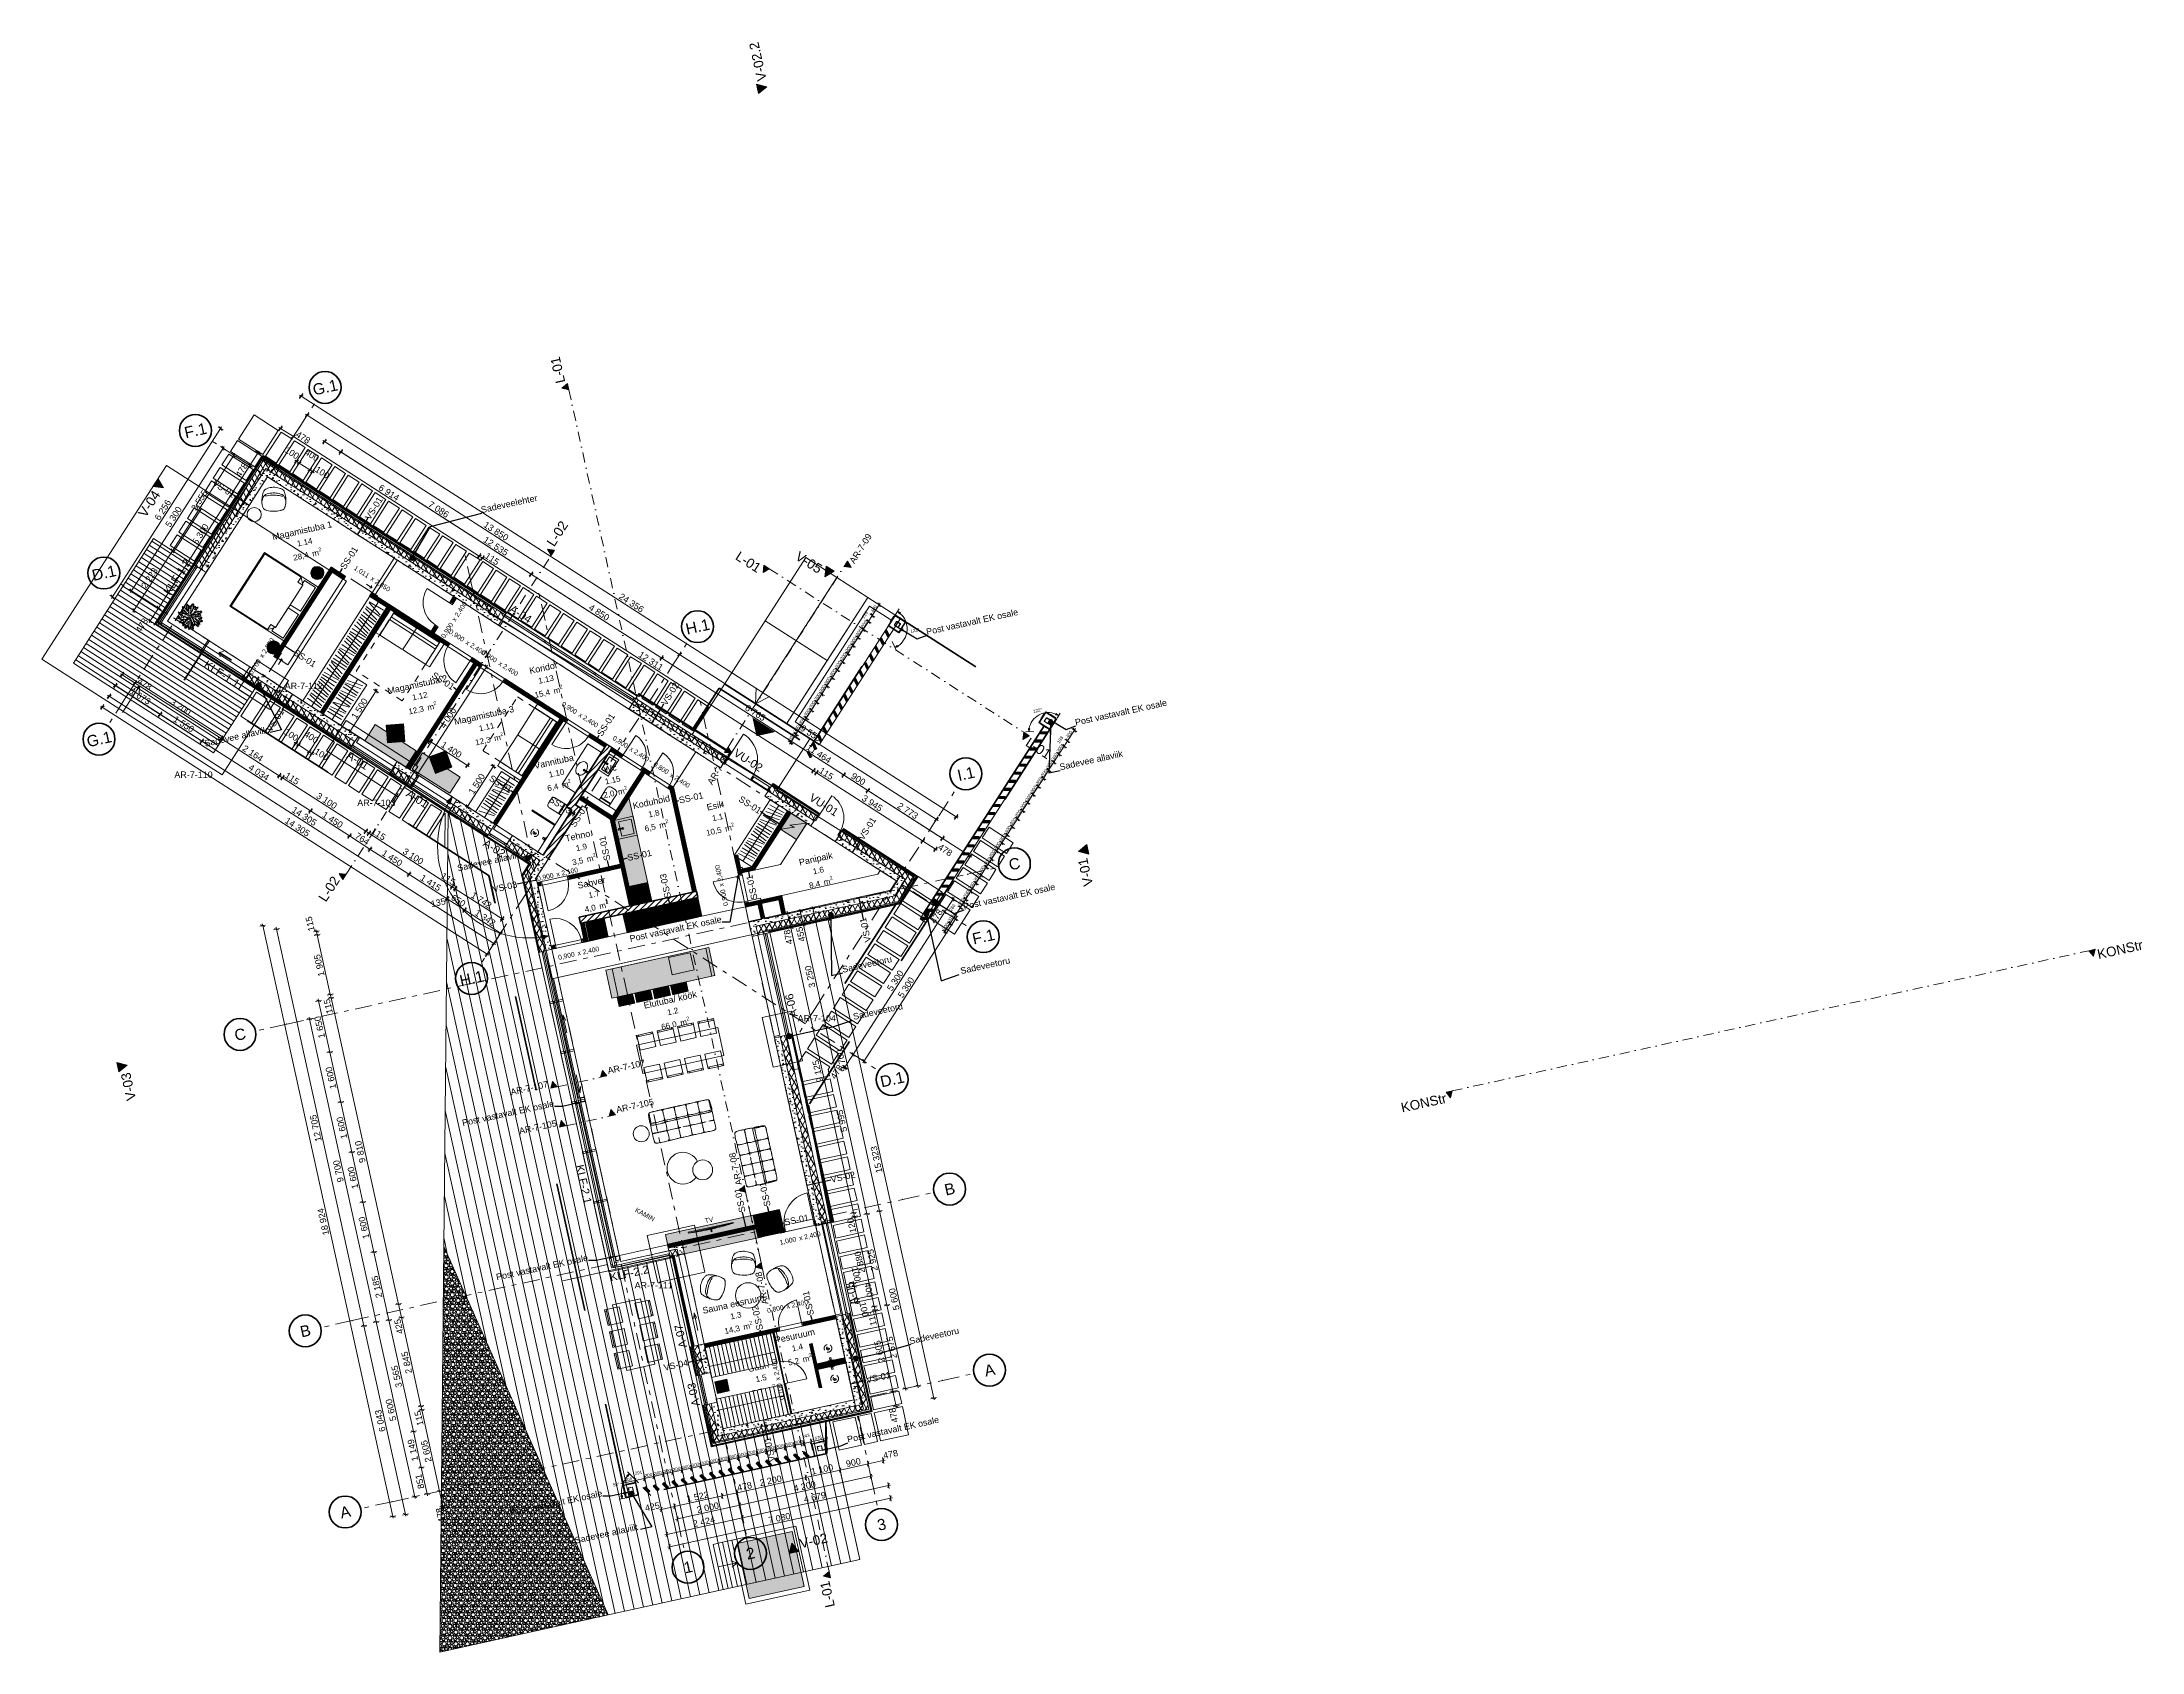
# Model space of a CAD drawing. Header units: millimetres. Extents: x 755110 to 820807, y -116979 to -66610.
import ezdxf

# ---------------------------------------------------------------- set-up
doc = ezdxf.new("R2010")
doc.units = ezdxf.units.MM
doc.header["$MEASUREMENT"] = 0
for name, pattern in [('Dashed', [423.333333, 211.666667, -211.666667]), ('Dot & Dashed', [670.277762, 317.5, -176.388889, 0, -176.388874]), ('Double Dashed', [1093.611073, 529.166651, -211.666656, 141.111112, -211.666656]), ('Hidden Line', [317.5, 211.666667, -105.833333]), ('Katkoviiva', [6000, 3000, -3000]), ('Wipeout_Contour', [1000, 0, -1000])]:
    doc.linetypes.add(name, pattern=pattern)
for name, color, linetype, lineweight in [('Marker - Detail_Pen_No__10', 134, 'Continuous', 18), ('Marker - Elevation_Pen_No__1', 7, 'Continuous', 13), ('New_0_Pen_No__1', 7, 'Continuous', 13), ('New_0_Pen_No__101', 252, 'Continuous', 13), ('New_0_Pen_No__2', 8, 'Continuous', 15), ('New_0_Pen_No__21', 7, 'Continuous', 35), ('New_2D Drafting - General_Pen_No__1', 7, 'Continuous', 13), ('New_2D Drafting - General_Pen_No__101', 252, 'Continuous', 13), ('New_2D Drafting - General_Pen_No__19', 255, 'Continuous', 0), ('New_2D Drafting - General_Pen_No__2', 8, 'Continuous', 15), ('New_2D Drafting - General_Pen_No__21', 7, 'Continuous', 35), ('New_Annotation - Label_Pen_No__1', 7, 'Continuous', 13), ('New_Annotation - Text_Pen_No__1', 7, 'Continuous', 13), ('New_ARCHICAD Door Markers_Pen_No__7', 7, 'Continuous', 35), ('New_ARCHICAD Doors_Pen_No__1', 7, 'Continuous', 13), ('New_ARCHICAD Windows_Pen_No__1', 7, 'Continuous', 13), ('New_ARCHICAD Zone Stamps_Pen_No__1', 7, 'Continuous', 13), ('New_Dimensioning - General_Pen_No__1', 7, 'Continuous', 13), ('New_INT zoned_Pen_No__19', 255, 'Continuous', 0), ('New_Interior - Furniture _Pen_No__1', 7, 'Continuous', 13), ('New_Interior - Furniture _Pen_No__101', 252, 'Continuous', 13), ('New_k-jämejoon_Pen_No__1', 7, 'Continuous', 13), ('New_KKAEV_Pen_No__1', 7, 'Continuous', 13), ('New_Shell - Roof_Pen_No__7', 7, 'Continuous', 35), ('New_Structural - Bearing_Pen_No__1', 7, 'Continuous', 13), ('New_Structural - Bearing_Pen_No__101', 252, 'Continuous', 13), ('New_Structural - Bearing_Pen_No__19', 255, 'Continuous', 0), ('New_Structural - Bearing_Pen_No__27', 7, 'Continuous', 35), ('New_Structural - Bearing_Pen_No__7', 7, 'Continuous', 35), ('New_Structural - Grid_Pen_No__1', 7, 'Continuous', 13), ('New_Structural - Grid_Pen_No__7', 7, 'Continuous', 35), ('PP_Pen_No__1', 7, 'Continuous', 13), ('PP_Pen_No__10', 134, 'Continuous', 18), ('Structural - Bearing_Pen_No__1', 7, 'Continuous', 13)]:
    doc.layers.add(name, color=color, linetype=linetype, lineweight=lineweight)
for name, color, linetype in [('Marker - Elevation', 7, 'Continuous'), ('New_2D Drafting - General', 7, 'Continuous'), ('New_Dimensioning - General', 7, 'Continuous'), ('New_Structural - Bearing', 7, 'Continuous'), ('PP', 7, 'Continuous'), ('Structural - Bearing', 7, 'Continuous')]:
    doc.layers.add(name, color=color, linetype=linetype)
for name, color, linetype, lineweight, true_color in [('New_0_Pen_No__162', 7, 'Continuous', 25, 0xaaaaaa), ('New_0_Pen_No__181', 7, 'Continuous', 0, 0xe8e8e8), ('New_2D Drafting - General_Pen_No__8', 7, 'Continuous', 35, 0xa80f02), ('New_Structural - Bearing_Pen_No__102', 7, 'Continuous', 13, 0xcccccc), ('New_Structural - Bearing_Pen_No__145', 7, 'Continuous', 20, 0x0077b0), ('New_Structural - Bearing_Pen_No__180', 7, 'Continuous', 15, 0xd6cda7), ('New_Structural - Grid_Pen_No__61', 7, 'Continuous', 20, 0x6a6a6a)]:
    doc.layers.add(name, color=color, linetype=linetype, lineweight=lineweight, true_color=true_color)
doc.styles.add('GENERATED_STYLE_1', font='')
doc.styles.get('GENERATED_STYLE_1').set_extended_font_data('Arial')
doc.dimstyles.new('GENERATED_STYLE__1', dxfattribs={"dimtxt": 200, "dimasz": 95, "dimexe": 0.18, "dimexo": 0.0625, "dimgap": 0, "dimtad": 1, "dimdec": 0, "dimzin": 0, "dimdsep": 46, "dimtxsty": 'GENERATED_STYLE_1', "dimblk": 'ARROWHEAD_2', "dimblk1": 'ARROWHEAD_2', "dimblk2": 'ARROWHEAD_2', "dimcen": 0.09, "dimse1": 1, "dimse2": 1, "dimclrd": 7, "dimclre": 7, "dimclrt": 7, "dimadec": 0, "dimazin": 0, "dimtfac": 1, "dimtdec": 4, "dimtmove": 0, "dimatfit": 3, "dimfxl": 0, "dimtolj": 1, "dimtzin": 0, "dimarcsym": 0})
doc.dimstyles.new('GENERATED_STYLE__2', dxfattribs={"dimtxt": 100, "dimasz": 95, "dimexe": 0.18, "dimexo": 0.0625, "dimgap": 0, "dimtad": 1, "dimdec": 0, "dimzin": 0, "dimdsep": 46, "dimtxsty": 'GENERATED_STYLE_1', "dimblk": 'ARROWHEAD_2', "dimblk1": 'ARROWHEAD_2', "dimblk2": 'ARROWHEAD_2', "dimcen": 0.09, "dimse1": 1, "dimse2": 1, "dimclrd": 7, "dimclre": 7, "dimclrt": 7, "dimadec": 0, "dimazin": 0, "dimtfac": 1, "dimtdec": 4, "dimtmove": 0, "dimatfit": 3, "dimfxl": 0, "dimtolj": 1, "dimtzin": 0, "dimarcsym": 0})
doc.dimstyles.new('GENERATED_STYLE__3', dxfattribs={"dimtxt": 200, "dimasz": 228, "dimexe": 0.18, "dimexo": 40, "dimgap": 0, "dimtad": 1, "dimdec": 0, "dimzin": 0, "dimdsep": 46, "dimtxsty": 'GENERATED_STYLE_1', "dimblk": 'ARROWHEAD_5', "dimblk1": 'ARROWHEAD_5', "dimblk2": 'ARROWHEAD_5', "dimcen": 0.09, "dimclrd": 7, "dimclre": 7, "dimclrt": 7, "dimadec": 0, "dimazin": 0, "dimtfac": 1, "dimtdec": 4, "dimtmove": 0, "dimatfit": 3, "dimfxl": 0, "dimtolj": 1, "dimtzin": 0, "dimarcsym": 0})
doc.dimstyles.new('GENERATED_STYLE__4', dxfattribs={"dimtxt": 100, "dimasz": 91.78744, "dimexe": 0.18, "dimexo": 40, "dimgap": 0, "dimtad": 1, "dimdec": 0, "dimzin": 0, "dimdsep": 46, "dimtxsty": 'GENERATED_STYLE_1', "dimblk": 'ARROWHEAD_5', "dimblk1": 'ARROWHEAD_5', "dimblk2": 'ARROWHEAD_5', "dimcen": 0.09, "dimclrd": 7, "dimclre": 7, "dimclrt": 7, "dimadec": 0, "dimazin": 0, "dimtfac": 1, "dimtdec": 4, "dimtmove": 0, "dimatfit": 3, "dimfxl": 0, "dimtolj": 1, "dimtzin": 0, "dimarcsym": 0})
doc.dimstyles.new('GENERATED_STYLE__5', dxfattribs={"dimtxt": 0.18, "dimasz": 152, "dimexe": 0.18, "dimexo": 0.0625, "dimgap": 0, "dimtad": 0, "dimtih": 1, "dimtoh": 1, "dimdec": 4, "dimzin": 0, "dimdsep": 46, "dimcen": 0.09, "dimadec": 0, "dimazin": 0, "dimtfac": 1, "dimtdec": 4, "dimtmove": 0, "dimatfit": 3, "dimldrblk": 'ARROWHEAD_0', "dimfxl": 0, "dimtolj": 1, "dimtzin": 0, "dimarcsym": 0})
doc.dimstyles.new('GENERATED_STYLE__6', dxfattribs={"dimtxt": 0.18, "dimasz": 364.8, "dimexe": 0.18, "dimexo": 0.0625, "dimgap": 0, "dimtad": 0, "dimtih": 1, "dimtoh": 1, "dimdec": 4, "dimzin": 0, "dimdsep": 46, "dimcen": 0.09, "dimadec": 0, "dimazin": 0, "dimtfac": 1, "dimtdec": 4, "dimtmove": 0, "dimatfit": 3, "dimldrblk": 'ARROWHEAD_11', "dimfxl": 0, "dimtolj": 1, "dimtzin": 0, "dimarcsym": 0})
doc.dimstyles.new('GENERATED_STYLE__7', dxfattribs={"dimtxt": 0.18, "dimasz": 182.4, "dimexe": 0.18, "dimexo": 0.0625, "dimgap": 0, "dimtad": 0, "dimtih": 1, "dimtoh": 1, "dimdec": 4, "dimzin": 0, "dimdsep": 46, "dimcen": 0.09, "dimadec": 0, "dimazin": 0, "dimtfac": 1, "dimtdec": 4, "dimtmove": 0, "dimatfit": 3, "dimldrblk": 'ARROWHEAD_5', "dimfxl": 0, "dimtolj": 1, "dimtzin": 0, "dimarcsym": 0})
pattern_1 = [(10, (0, 0), (-15.628336, 88.632695), [])]
pattern_2 = [(60, (0, 0), (-129.90381, 75), []), (120, (0, 0), (129.90381, 75), [])]
pattern_3 = [(0, (0, 0), (0, 779.4229), [48.75, -401.25]), (0, (225, 389.7), (0, 779.4229), [48.75, -401.25]), (60, (0, 0), (-675, 389.7114), [48.75, -401.25]), (60, (450, 0), (-675, 389.7114), [48.75, -401.25]), (120, (48.75, 0), (675, 389.7114), [48.75, -401.25]), (120, (498.75, 0), (675, 389.7114), [48.75, -401.25]), (0, (0, 75), (0, 150), [0, -150, 0, -225]), (45, (75, 75), (-106.066017, 106.066017), [0, -112.5, 0, -187.5])]
pattern_4 = [(45, (0, 0), (-91.923878, 91.923878), [])]

msp = doc.modelspace()

# ---------------------------------------------------------------- texts
at = {"layer": 'Marker - Detail_Pen_No__10', "color": 134, "lineweight": 18, "char_height": 200, "attachment_point": 4, "style": 'GENERATED_STYLE_1'}
for s, insert in [('\\A1;{\\pql;\\fArial|b0|i0|c0|p34;AR-7-112}', (762703.2, -86754)), ('\\A1;{\\pql;\\fArial|b0|i0|c0|p34;AR-7-110}', (759252.5, -89532.6)), ('\\A1;{\\pql;\\fArial|b0|i0|c0|p34;AR-7-103}', (764973.1, -90412)), ('\\A1;{\\pql;\\fArial|b0|i0|c0|p34;AR-7-104}', (778749.9, -97154.3)), ('\\A1;{\\pql;\\fArial|b0|i0|c0|p34;AR-7-111}', (773650.2, -105504.6))]:
    msp.add_mtext(s, dxfattribs=dict(at, insert=insert))
at = {"layer": 'Marker - Elevation_Pen_No__1', "color": 7, "lineweight": 13, "char_height": 300, "style": 'GENERATED_STYLE_1'}
for s, insert, attachment_point, rotation in [('\\A1;{\\pqr;\\pt0;\\fArial|b0|i0|c0|p34;V-02.2}', (777523, -66588), 9, 102.420022), ('\\A1;{\\pql;\\pt0;\\fArial|b0|i0|c0|p34;V-04}', (758355.3, -81513.2), 7, 57.280172), ('\\A1;{\\pql;\\pt0;\\fArial|b0|i0|c0|p34;V-05}', (778645.8, -82781.2), 7, 327.280172), ('\\A1;{\\pqr;\\pt0;\\fArial|b0|i0|c0|p34;V-01}', (787809, -92117), 9, 102.420022), ('\\A1;{\\pql;\\pt0;\\fArial|b0|i0|c0|p34;V-03}', (758058.1, -99689.7), 7, 102.420022), ('\\A1;{\\pql;\\pt0;\\fArial|b0|i0|c0|p34;V-02}', (778848.6, -113741), 7, 12.420022)]:
    msp.add_mtext(s, dxfattribs=dict(at, insert=insert, attachment_point=attachment_point, rotation=rotation))
at = {"layer": 'New_0_Pen_No__1', "color": 7, "linetype": 'Continuous', "lineweight": 13, "style": 'GENERATED_STYLE_1'}
for s, insert, char_height, attachment_point, rotation in [('\\A1;{\\pqc;\\fArial|b0|i0|c0|p34;KLF-1.\\fArial|b0|i0|c0|p34;2}', (759230.4, -83277.1), 250, 2, 57.283175), ('\\A1;{\\pql;\\fArial|b0|i0|c0|p34;Post vastavalt EK osale}', (782796.9, -85165.4), 200, 7, 12.420022), ('\\A1;{\\pqc;\\fArial|b0|i0|c0|p34;KLF-1.1}', (760808.8, -86277.2), 250, 2, 327.283265), ('\\A1;{\\pql;\\fArial|b0|i0|c0|p34;Post vastavalt EK osale}', (787452.4, -88000.2), 200, 7, 12.420022), ('\\A1;{\\pql;\\fArial|b0|i0|c0|p34;Post vastavalt EK osale}', (783958, -93760.5), 200, 7, 12.420022), ('\\A1;{\\pqr;\\fArial|b0|i0|c0|p34;Post vastavalt EK osale}', (776387.6, -94148.2), 200, 9, 12.161582), ('\\A1;{\\pqr;\\fArial|b0|i0|c0|p34;Post vastavalt EK osale}', (771146.3, -99910.8), 200, 9, 12.161582), ('\\A1;{\\pqc;\\fArial|b0|i0|c0|p34;KLF-\\fArial|b0|i0|c0|p34;2\\fArial|b0|i0|c0|p34;.1}', (772181.5, -102317.2), 250, 2, 282.420022), ('\\A1;{\\pqr;\\fArial|b0|i0|c0|p34;Post vastavalt EK osale}', (772208.8, -104735.2), 200, 9, 12.161582), ('\\A1;{\\pqc;\\fArial|b0|i0|c0|p34;KLF-2.\\fArial|b0|i0|c0|p34;2}', (773456.1, -105007.3), 250, 2, 12.420022), ('\\A1;{\\pql;\\fArial|b0|i0|c0|p34;Post vastavalt EK osale}', (780323.1, -110432.7), 200, 7, 12.420022), ('\\A1;{\\pqr;\\fArial|b0|i0|c0|p34;Post vastavalt EK osale}', (772657.5, -112105.8), 200, 9, 12.161582)]:
    msp.add_mtext(s, dxfattribs=dict(at, insert=insert, char_height=char_height, attachment_point=attachment_point, rotation=rotation))
at = {"layer": 'New_0_Pen_No__1', "color": 7, "lineweight": 13, "char_height": 250, "attachment_point": 1, "style": 'GENERATED_STYLE_1'}
for s, insert, rotation in [('\\A1;{\\pql;\\pt0,1000;\\fArial|b0|i0|c0|p34;A-04\\fArial|b0|i0|c0|p34;\\A1{\\H.66x;\\S^  ;}\\fArial|b0|i0|c0|p34;\\fArial|b0|i0|c0|p34;\\A1{\\H.66x;\\S^  ;}\\fArial|b0|i0|c0|p34; \\fArial|b0|i0|c0|p34;\\fArial|b0|i0|c0|p34;\\fArial|b0|i0|c0|p34;\\fArial|b0|i0|c0|p34;\\fArial|b0|i0|c0|p34;\\fArial|b0|i0|c0|p34;\\fArial|b0|i0|c0|p34;\\fArial|b0|i0|c0|p34;\\fArial|b0|i0|c0|p34;\\fArial|b0|i0|c0|p34;\\fArial|b0|i0|c0|p34;\\fArial|b0|i0|c0|p34;\\fArial|b0|i0|c0|p34;\\fArial|b0|i0|c0|p34;\\fArial|b0|i0|c0|p34;\\fArial|b0|i0|c0|p34;\\fArial|b0|i0|c0|p34;\\fArial|b0|i0|c0|p34;\\fArial|b0|i0|c0|p34;\\fArial|b0|i0|c0|p34;\\fArial|b0|i0|c0|p34;\\fArial|b0|i0|c0|p34;\\fArial|b0|i0|c0|p34;\\fArial|b0|i0|c0|p34;\\fArial|b0|i0|c0|p34;\\fArial|b0|i0|c0|p34;\\fArial|b0|i0|c0|p34;\\fArial|b0|i0|c0|p34;\\fArial|b0|i0|c0|p34;\\fArial|b0|i0|c0|p34;\\fArial|b0|i0|c0|p34;\\fArial|b0|i0|c0|p34;\\fArial|b0|i0|c0|p34;\\fArial|b0|i0|c0|p34;\\fArial|b0|i0|c0|p34;\\fArial|b0|i0|c0|p34;\\fArial|b0|i0|c0|p34;\\fArial|b0|i0|c0|p34;\\fArial|b0|i0|c0|p34;\\fArial|b0|i0|c0|p34;\\fArial|b0|i0|c0|p34;\\fArial|b0|i0|c0|p34;\\fArial|b0|i0|c0|p34;}', (769842.6, -84201.8), 327.282253), ('\\A1;{\\pql;\\pt0,1000;\\fArial|b0|i0|c0|p34;A-01\\fArial|b0|i0|c0|p34;\\A1{\\H.66x;\\S^  ;}\\fArial|b0|i0|c0|p34;\\fArial|b0|i0|c0|p34;\\A1{\\H.66x;\\S^  ;}\\fArial|b0|i0|c0|p34; \\fArial|b0|i0|c0|p34;\\fArial|b0|i0|c0|p34;\\fArial|b0|i0|c0|p34;\\fArial|b0|i0|c0|p34;\\fArial|b0|i0|c0|p34;\\fArial|b0|i0|c0|p34;\\fArial|b0|i0|c0|p34;\\fArial|b0|i0|c0|p34;\\fArial|b0|i0|c0|p34;\\fArial|b0|i0|c0|p34;\\fArial|b0|i0|c0|p34;\\fArial|b0|i0|c0|p34;\\fArial|b0|i0|c0|p34;\\fArial|b0|i0|c0|p34;\\fArial|b0|i0|c0|p34;\\fArial|b0|i0|c0|p34;\\fArial|b0|i0|c0|p34;\\fArial|b0|i0|c0|p34;\\fArial|b0|i0|c0|p34;\\fArial|b0|i0|c0|p34;\\fArial|b0|i0|c0|p34;\\fArial|b0|i0|c0|p34;\\fArial|b0|i0|c0|p34;\\fArial|b0|i0|c0|p34;\\fArial|b0|i0|c0|p34;\\fArial|b0|i0|c0|p34;\\fArial|b0|i0|c0|p34;\\fArial|b0|i0|c0|p34;\\fArial|b0|i0|c0|p34;\\fArial|b0|i0|c0|p34;\\fArial|b0|i0|c0|p34;\\fArial|b0|i0|c0|p34;\\fArial|b0|i0|c0|p34;\\fArial|b0|i0|c0|p34;\\fArial|b0|i0|c0|p34;\\fArial|b0|i0|c0|p34;\\fArial|b0|i0|c0|p34;\\fArial|b0|i0|c0|p34;\\fArial|b0|i0|c0|p34;\\fArial|b0|i0|c0|p34;\\fArial|b0|i0|c0|p34;\\fArial|b0|i0|c0|p34;\\fArial|b0|i0|c0|p34;}', (764746.9, -88783.3), 327.283265), ('\\A1;{\\pql;\\pt0,1000;\\fArial|b0|i0|c0|p34;VU-02\\fArial|b0|i0|c0|p34;\\A1{\\H.66x;\\S^  ;}\\fArial|b0|i0|c0|p34;\\fArial|b0|i0|c0|p34;\\A1{\\H.66x;\\S^  ;}\\fArial|b0|i0|c0|p34; \\fArial|b0|i0|c0|p34;\\fArial|b0|i0|c0|p34;\\fArial|b0|i0|c0|p34;\\fArial|b0|i0|c0|p34;\\fArial|b0|i0|c0|p34;\\fArial|b0|i0|c0|p34;\\fArial|b0|i0|c0|p34;\\fArial|b0|i0|c0|p34;\\fArial|b0|i0|c0|p34;\\fArial|b0|i0|c0|p34;\\fArial|b0|i0|c0|p34;\\fArial|b0|i0|c0|p34;\\fArial|b0|i0|c0|p34;\\fArial|b0|i0|c0|p34;\\fArial|b0|i0|c0|p34;\\fArial|b0|i0|c0|p34;\\fArial|b0|i0|c0|p34;\\fArial|b0|i0|c0|p34;\\fArial|b0|i0|c0|p34;\\fArial|b0|i0|c0|p34;\\fArial|b0|i0|c0|p34;\\fArial|b0|i0|c0|p34;\\fArial|b0|i0|c0|p34;\\fArial|b0|i0|c0|p34;\\fArial|b0|i0|c0|p34;\\fArial|b0|i0|c0|p34;\\fArial|b0|i0|c0|p34;\\fArial|b0|i0|c0|p34;\\fArial|b0|i0|c0|p34;\\fArial|b0|i0|c0|p34;\\fArial|b0|i0|c0|p34;\\fArial|b0|i0|c0|p34;\\fArial|b0|i0|c0|p34;\\fArial|b0|i0|c0|p34;\\fArial|b0|i0|c0|p34;\\fArial|b0|i0|c0|p34;\\fArial|b0|i0|c0|p34;\\fArial|b0|i0|c0|p34;\\fArial|b0|i0|c0|p34;\\fArial|b0|i0|c0|p34;\\fArial|b0|i0|c0|p34;\\fArial|b0|i0|c0|p34;\\fArial|b0|i0|c0|p34;}', (776857.6, -88708.5), 327.280172), ('\\A1;{\\pql;\\pt0,1000;\\fArial|b0|i0|c0|p34;A-01\\fArial|b0|i0|c0|p34;\\A1{\\H.66x;\\S^  ;}\\fArial|b0|i0|c0|p34;\\fArial|b0|i0|c0|p34;\\A1{\\H.66x;\\S^  ;}\\fArial|b0|i0|c0|p34; \\fArial|b0|i0|c0|p34;\\fArial|b0|i0|c0|p34;\\fArial|b0|i0|c0|p34;\\fArial|b0|i0|c0|p34;\\fArial|b0|i0|c0|p34;\\fArial|b0|i0|c0|p34;\\fArial|b0|i0|c0|p34;\\fArial|b0|i0|c0|p34;\\fArial|b0|i0|c0|p34;\\fArial|b0|i0|c0|p34;\\fArial|b0|i0|c0|p34;\\fArial|b0|i0|c0|p34;\\fArial|b0|i0|c0|p34;\\fArial|b0|i0|c0|p34;\\fArial|b0|i0|c0|p34;\\fArial|b0|i0|c0|p34;\\fArial|b0|i0|c0|p34;\\fArial|b0|i0|c0|p34;\\fArial|b0|i0|c0|p34;\\fArial|b0|i0|c0|p34;\\fArial|b0|i0|c0|p34;\\fArial|b0|i0|c0|p34;\\fArial|b0|i0|c0|p34;\\fArial|b0|i0|c0|p34;\\fArial|b0|i0|c0|p34;\\fArial|b0|i0|c0|p34;\\fArial|b0|i0|c0|p34;\\fArial|b0|i0|c0|p34;\\fArial|b0|i0|c0|p34;\\fArial|b0|i0|c0|p34;\\fArial|b0|i0|c0|p34;\\fArial|b0|i0|c0|p34;\\fArial|b0|i0|c0|p34;\\fArial|b0|i0|c0|p34;\\fArial|b0|i0|c0|p34;\\fArial|b0|i0|c0|p34;\\fArial|b0|i0|c0|p34;\\fArial|b0|i0|c0|p34;\\fArial|b0|i0|c0|p34;\\fArial|b0|i0|c0|p34;\\fArial|b0|i0|c0|p34;\\fArial|b0|i0|c0|p34;\\fArial|b0|i0|c0|p34;}', (766610, -89980.2), 327.280172), ('\\A1;{\\pql;\\pt0,1000;\\fArial|b0|i0|c0|p34;VU-01\\fArial|b0|i0|c0|p34;\\A1{\\H.66x;\\S^  ;}\\fArial|b0|i0|c0|p34;\\fArial|b0|i0|c0|p34;\\A1{\\H.66x;\\S^  ;}\\fArial|b0|i0|c0|p34; \\fArial|b0|i0|c0|p34;\\fArial|b0|i0|c0|p34;\\fArial|b0|i0|c0|p34;\\fArial|b0|i0|c0|p34;\\fArial|b0|i0|c0|p34;\\fArial|b0|i0|c0|p34;\\fArial|b0|i0|c0|p34;\\fArial|b0|i0|c0|p34;\\fArial|b0|i0|c0|p34;\\fArial|b0|i0|c0|p34;\\fArial|b0|i0|c0|p34;\\fArial|b0|i0|c0|p34;\\fArial|b0|i0|c0|p34;\\fArial|b0|i0|c0|p34;\\fArial|b0|i0|c0|p34;\\fArial|b0|i0|c0|p34;\\fArial|b0|i0|c0|p34;\\fArial|b0|i0|c0|p34;\\fArial|b0|i0|c0|p34;\\fArial|b0|i0|c0|p34;\\fArial|b0|i0|c0|p34;\\fArial|b0|i0|c0|p34;\\fArial|b0|i0|c0|p34;\\fArial|b0|i0|c0|p34;\\fArial|b0|i0|c0|p34;\\fArial|b0|i0|c0|p34;\\fArial|b0|i0|c0|p34;\\fArial|b0|i0|c0|p34;\\fArial|b0|i0|c0|p34;\\fArial|b0|i0|c0|p34;\\fArial|b0|i0|c0|p34;\\fArial|b0|i0|c0|p34;\\fArial|b0|i0|c0|p34;\\fArial|b0|i0|c0|p34;\\fArial|b0|i0|c0|p34;\\fArial|b0|i0|c0|p34;\\fArial|b0|i0|c0|p34;\\fArial|b0|i0|c0|p34;\\fArial|b0|i0|c0|p34;\\fArial|b0|i0|c0|p34;\\fArial|b0|i0|c0|p34;\\fArial|b0|i0|c0|p34;\\fArial|b0|i0|c0|p34;}', (779222.3, -90102.8), 327.280172), ('\\A1;{\\pql;\\pt0,1000;\\fArial|b0|i0|c0|p34;A-02\\fArial|b0|i0|c0|p34;\\A1{\\H.66x;\\S^  ;}\\fArial|b0|i0|c0|p34;\\fArial|b0|i0|c0|p34;\\A1{\\H.66x;\\S^  ;}\\fArial|b0|i0|c0|p34; \\fArial|b0|i0|c0|p34;\\fArial|b0|i0|c0|p34;\\fArial|b0|i0|c0|p34;\\fArial|b0|i0|c0|p34;\\fArial|b0|i0|c0|p34;\\fArial|b0|i0|c0|p34;\\fArial|b0|i0|c0|p34;\\fArial|b0|i0|c0|p34;\\fArial|b0|i0|c0|p34;\\fArial|b0|i0|c0|p34;\\fArial|b0|i0|c0|p34;\\fArial|b0|i0|c0|p34;\\fArial|b0|i0|c0|p34;\\fArial|b0|i0|c0|p34;\\fArial|b0|i0|c0|p34;\\fArial|b0|i0|c0|p34;\\fArial|b0|i0|c0|p34;\\fArial|b0|i0|c0|p34;\\fArial|b0|i0|c0|p34;\\fArial|b0|i0|c0|p34;\\fArial|b0|i0|c0|p34;\\fArial|b0|i0|c0|p34;\\fArial|b0|i0|c0|p34;\\fArial|b0|i0|c0|p34;\\fArial|b0|i0|c0|p34;\\fArial|b0|i0|c0|p34;\\fArial|b0|i0|c0|p34;\\fArial|b0|i0|c0|p34;\\fArial|b0|i0|c0|p34;\\fArial|b0|i0|c0|p34;\\fArial|b0|i0|c0|p34;\\fArial|b0|i0|c0|p34;\\fArial|b0|i0|c0|p34;\\fArial|b0|i0|c0|p34;\\fArial|b0|i0|c0|p34;\\fArial|b0|i0|c0|p34;\\fArial|b0|i0|c0|p34;\\fArial|b0|i0|c0|p34;\\fArial|b0|i0|c0|p34;\\fArial|b0|i0|c0|p34;\\fArial|b0|i0|c0|p34;\\fArial|b0|i0|c0|p34;\\fArial|b0|i0|c0|p34;}', (769020.3, -91528.7), 327.280172), ('\\A1;{\\pql;\\pt0,1000;\\fArial|b0|i0|c0|p34;A-06\\fArial|b0|i0|c0|p34;\\A1{\\H.66x;\\S^  ;}\\fArial|b0|i0|c0|p34;\\fArial|b0|i0|c0|p34;\\A1{\\H.66x;\\S^  ;}\\fArial|b0|i0|c0|p34; \\fArial|b0|i0|c0|p34;\\fArial|b0|i0|c0|p34;\\fArial|b0|i0|c0|p34;\\fArial|b0|i0|c0|p34;\\fArial|b0|i0|c0|p34;\\fArial|b0|i0|c0|p34;\\fArial|b0|i0|c0|p34;\\fArial|b0|i0|c0|p34;\\fArial|b0|i0|c0|p34;\\fArial|b0|i0|c0|p34;\\fArial|b0|i0|c0|p34;\\fArial|b0|i0|c0|p34;\\fArial|b0|i0|c0|p34;\\fArial|b0|i0|c0|p34;\\fArial|b0|i0|c0|p34;\\fArial|b0|i0|c0|p34;\\fArial|b0|i0|c0|p34;\\fArial|b0|i0|c0|p34;\\fArial|b0|i0|c0|p34;\\fArial|b0|i0|c0|p34;\\fArial|b0|i0|c0|p34;\\fArial|b0|i0|c0|p34;\\fArial|b0|i0|c0|p34;\\fArial|b0|i0|c0|p34;\\fArial|b0|i0|c0|p34;\\fArial|b0|i0|c0|p34;\\fArial|b0|i0|c0|p34;\\fArial|b0|i0|c0|p34;\\fArial|b0|i0|c0|p34;\\fArial|b0|i0|c0|p34;\\fArial|b0|i0|c0|p34;\\fArial|b0|i0|c0|p34;\\fArial|b0|i0|c0|p34;\\fArial|b0|i0|c0|p34;\\fArial|b0|i0|c0|p34;\\fArial|b0|i0|c0|p34;\\fArial|b0|i0|c0|p34;\\fArial|b0|i0|c0|p34;\\fArial|b0|i0|c0|p34;\\fArial|b0|i0|c0|p34;\\fArial|b0|i0|c0|p34;\\fArial|b0|i0|c0|p34;\\fArial|b0|i0|c0|p34;}', (778510, -97138.3), 102.420022), ('\\A1;{\\pql;\\pt0,1000;\\fArial|b0|i0|c0|p34;A-05\\fArial|b0|i0|c0|p34;\\A1{\\H.66x;\\S^  ;}\\fArial|b0|i0|c0|p34;\\fArial|b0|i0|c0|p34;\\A1{\\H.66x;\\S^  ;}\\fArial|b0|i0|c0|p34; \\fArial|b0|i0|c0|p34;\\fArial|b0|i0|c0|p34;\\fArial|b0|i0|c0|p34;\\fArial|b0|i0|c0|p34;\\fArial|b0|i0|c0|p34;\\fArial|b0|i0|c0|p34;\\fArial|b0|i0|c0|p34;\\fArial|b0|i0|c0|p34;\\fArial|b0|i0|c0|p34;\\fArial|b0|i0|c0|p34;\\fArial|b0|i0|c0|p34;\\fArial|b0|i0|c0|p34;\\fArial|b0|i0|c0|p34;\\fArial|b0|i0|c0|p34;\\fArial|b0|i0|c0|p34;\\fArial|b0|i0|c0|p34;\\fArial|b0|i0|c0|p34;\\fArial|b0|i0|c0|p34;\\fArial|b0|i0|c0|p34;\\fArial|b0|i0|c0|p34;\\fArial|b0|i0|c0|p34;\\fArial|b0|i0|c0|p34;\\fArial|b0|i0|c0|p34;\\fArial|b0|i0|c0|p34;\\fArial|b0|i0|c0|p34;\\fArial|b0|i0|c0|p34;\\fArial|b0|i0|c0|p34;\\fArial|b0|i0|c0|p34;\\fArial|b0|i0|c0|p34;\\fArial|b0|i0|c0|p34;\\fArial|b0|i0|c0|p34;\\fArial|b0|i0|c0|p34;\\fArial|b0|i0|c0|p34;\\fArial|b0|i0|c0|p34;\\fArial|b0|i0|c0|p34;\\fArial|b0|i0|c0|p34;\\fArial|b0|i0|c0|p34;\\fArial|b0|i0|c0|p34;\\fArial|b0|i0|c0|p34;\\fArial|b0|i0|c0|p34;\\fArial|b0|i0|c0|p34;\\fArial|b0|i0|c0|p34;\\fArial|b0|i0|c0|p34;}', (780394.3, -106145.1), 102.420022), ('\\A1;{\\pql;\\pt0,1000;\\fArial|b0|i0|c0|p34;A-07\\fArial|b0|i0|c0|p34;\\A1{\\H.66x;\\S^  ;}\\fArial|b0|i0|c0|p34;\\fArial|b0|i0|c0|p34;\\A1{\\H.66x;\\S^  ;}\\fArial|b0|i0|c0|p34; \\fArial|b0|i0|c0|p34;\\fArial|b0|i0|c0|p34;\\fArial|b0|i0|c0|p34;\\fArial|b0|i0|c0|p34;\\fArial|b0|i0|c0|p34;\\fArial|b0|i0|c0|p34;\\fArial|b0|i0|c0|p34;\\fArial|b0|i0|c0|p34;\\fArial|b0|i0|c0|p34;\\fArial|b0|i0|c0|p34;\\fArial|b0|i0|c0|p34;\\fArial|b0|i0|c0|p34;\\fArial|b0|i0|c0|p34;\\fArial|b0|i0|c0|p34;\\fArial|b0|i0|c0|p34;\\fArial|b0|i0|c0|p34;\\fArial|b0|i0|c0|p34;\\fArial|b0|i0|c0|p34;\\fArial|b0|i0|c0|p34;\\fArial|b0|i0|c0|p34;\\fArial|b0|i0|c0|p34;\\fArial|b0|i0|c0|p34;\\fArial|b0|i0|c0|p34;\\fArial|b0|i0|c0|p34;\\fArial|b0|i0|c0|p34;\\fArial|b0|i0|c0|p34;\\fArial|b0|i0|c0|p34;\\fArial|b0|i0|c0|p34;\\fArial|b0|i0|c0|p34;\\fArial|b0|i0|c0|p34;\\fArial|b0|i0|c0|p34;\\fArial|b0|i0|c0|p34;\\fArial|b0|i0|c0|p34;\\fArial|b0|i0|c0|p34;\\fArial|b0|i0|c0|p34;\\fArial|b0|i0|c0|p34;\\fArial|b0|i0|c0|p34;\\fArial|b0|i0|c0|p34;\\fArial|b0|i0|c0|p34;\\fArial|b0|i0|c0|p34;\\fArial|b0|i0|c0|p34;\\fArial|b0|i0|c0|p34;\\fArial|b0|i0|c0|p34;}', (775048.5, -107485.7), 102.420022)]:
    msp.add_mtext(s, dxfattribs=dict(at, insert=insert, rotation=rotation))
at = {"layer": 'New_Annotation - Label_Pen_No__1', "color": 7, "linetype": 'Continuous', "lineweight": 13, "char_height": 200, "style": 'GENERATED_STYLE_1'}
for s, insert, attachment_point, rotation in [('\\A1;{\\pqr;\\fArial|b0|i0|c0|p34;VS-01}', (761124.7, -80798.3), 6, 327.259358), ('\\A1;{\\pqr;\\fArial|b0|i0|c0|p34;VS-01}', (765698.8, -80871.1), 6, 58.002552), ('\\A1;{\\pql;\\fArial|b0|i0|c0|p34;Sadevee\\fArial|b0|i0|c0|p34;lehter\\fArial|b0|i0|c0|p34; }', (768865.7, -81351.1), 7, 12.440835), ('\\A1;{\\pql;\\fArial|b0|i0|c0|p34;S\\fArial|b0|i0|c0|p34;S-0\\fArial|b0|i0|c0|p34;1}', (764507.8, -83076.9), 4, 57.280172), ('\\A1;{\\pqr;\\fArial|b0|i0|c0|p34;S\\fArial|b0|i0|c0|p34;S-01}', (763659.2, -86100.6), 6, 327.280172), ('\\A1;{\\pqr;\\fArial|b0|i0|c0|p34;S\\fArial|b0|i0|c0|p34;S-01}', (767985.3, -86808.2), 6, 327.259359), ('\\A1;{\\pqr;\\fArial|b0|i0|c0|p34;VS-0\\fArial|b0|i0|c0|p34;2}', (774965.9, -86675.3), 6, 58.002552), ('\\A1;{\\pqr;\\fArial|b0|i0|c0|p34;VS-01}', (762614.8, -87507.8), 6, 57.286842), ('\\A1;{\\pql;\\fArial|b0|i0|c0|p34;S\\fArial|b0|i0|c0|p34;S-0\\fArial|b0|i0|c0|p34;1}', (772543.7, -88297.4), 4, 57.280172), ('\\A1;{\\pql;\\fArial|b0|i0|c0|p34;Sadevee\\fArial|b0|i0|c0|p34; allaviik\\fArial|b0|i0|c0|p34; }', (760216.7, -88660.4), 7, 12.440835), ('\\A1;{\\pql;\\fArial|b0|i0|c0|p34;Sadevee\\fArial|b0|i0|c0|p34; allaviik\\fArial|b0|i0|c0|p34; }', (786966.8, -89397.5), 7, 12.399209), ('\\A1;{\\pqr;\\fArial|b0|i0|c0|p34;S\\fArial|b0|i0|c0|p34;S-01}', (769782.5, -90033.9), 6, 327.259359), ('\\A1;{\\pqr;\\fArial|b0|i0|c0|p34;SS-0\\fArial|b0|i0|c0|p34;3}', (771654.7, -90690.1), 6, 327.259358), ('\\A1;{\\pql;\\fArial|b0|i0|c0|p34;S\\fArial|b0|i0|c0|p34;S-0\\fArial|b0|i0|c0|p34;1}', (771702.6, -91141.3), 4, 57.280537), ('\\A1;{\\pql;\\fArial|b0|i0|c0|p34;S\\fArial|b0|i0|c0|p34;S-01}', (775037.1, -90338), 4, 12.420022), ('\\A1;{\\pql;\\fArial|b0|i0|c0|p34;VS-01}', (780721.3, -91549.4), 4, 58.002552), ('\\A1;{\\pql;\\fArial|b0|i0|c0|p34;Sadevee\\fArial|b0|i0|c0|p34; allaviik\\fArial|b0|i0|c0|p34; }', (768126.7, -92558.4), 7, 12.440835), ('\\A1;{\\pql;\\fArial|b0|i0|c0|p34;S\\fArial|b0|i0|c0|p34;S-01}', (772799.9, -92217.6), 4, 102.420022), ('\\A1;{\\pql;\\fArial|b0|i0|c0|p34;S\\fArial|b0|i0|c0|p34;S-01}', (773424.9, -92136.1), 4, 12.420022), ('\\A1;{\\pql;\\fArial|b0|i0|c0|p34;SS-0\\fArial|b0|i0|c0|p34;3}', (774697.4, -93389.9), 4, 102.420022), ('\\A1;{\\pqr;\\fArial|b0|i0|c0|p34;VS-0\\fArial|b0|i0|c0|p34;3}', (769968.9, -92960.4), 6, 12.420022), ('\\A1;{\\pql;\\fArial|b0|i0|c0|p34;VS-01}', (780953, -94770.8), 4, 102.420022), ('\\A1;{\\pql;\\fArial|b0|i0|c0|p34;Sadevee\\fArial|b0|i0|c0|p34;toru\\fArial|b0|i0|c0|p34; }', (780167.5, -95731.7), 7, 12.399209), ('\\A1;{\\pqr;\\fArial|b0|i0|c0|p34;Sadevee\\fArial|b0|i0|c0|p34;toru\\fArial|b0|i0|c0|p34; }', (785413.3, -95432.9), 9, 12.399209), ('\\A1;{\\pqr;\\fArial|b0|i0|c0|p34;Sadevee\\fArial|b0|i0|c0|p34;toru\\fArial|b0|i0|c0|p34; }', (782055.7, -96866), 9, 12.399209), ('\\A1;{\\pql;\\fArial|b0|i0|c0|p34;VS-0\\fArial|b0|i0|c0|p34;2}', (779787, -102203.6), 4, 12.420022), ('\\A1;{\\pql;\\fArial|b0|i0|c0|p34;S\\fArial|b0|i0|c0|p34;S-01}', (779166.9, -106446.6), 4, 102.420022), ('\\A1;{\\pqr;\\fArial|b0|i0|c0|p34;Sadevee\\fArial|b0|i0|c0|p34;toru}', (783817.5, -107014.8), 9, 12.399209), ('\\A1;{\\pqr;\\fArial|b0|i0|c0|p34;VS-0\\fArial|b0|i0|c0|p34;4}', (775320, -107920), 6, 12.420022), ('\\A1;{\\pql;\\fArial|b0|i0|c0|p34;VS-01}', (780896.1, -108471.6), 4, 12.420022), ('\\A1;{\\pql;\\fArial|b0|i0|c0|p34;Sadevee\\fArial|b0|i0|c0|p34; allaviik\\fArial|b0|i0|c0|p34; }', (771801.4, -113593.3), 7, 12.440835)]:
    msp.add_mtext(s, dxfattribs=dict(at, insert=insert, attachment_point=attachment_point, rotation=rotation))
at = {"layer": 'New_Annotation - Text_Pen_No__1', "color": 7, "linetype": 'Continuous', "lineweight": 13, "char_height": 150, "attachment_point": 2, "style": 'GENERATED_STYLE_1'}
for s, insert, rotation in [('\\A1;{\\pqc;\\fArial|b0|i0|c0|p34;KAMIN}', (774008.4, -103226.4), 330.963482), ('\\A1;{\\pqc;\\fArial|b0|i0|c0|p34;TV}', (775961.1, -103391.1), 12.420022)]:
    msp.add_mtext(s, dxfattribs=dict(at, insert=insert, rotation=rotation))
at = {"layer": 'New_ARCHICAD Door Markers_Pen_No__7', "color": 7, "lineweight": 35, "char_height": 150, "attachment_point": 7, "style": 'GENERATED_STYLE_1'}
for s, insert, rotation in [('\\A1;{\\pql;\\pt0;\\fArial|b0|i0|c0|p34;1,011\\fArial|b0|i0|c0|p34;\\A1{\\H.66x;\\S^  ;}\\fArial|b0|i0|c0|p34; x 2,850\\fArial|b0|i0|c0|p34;\\A1{\\H.66x;\\S^  ;}}', (764823.8, -83144.4), 327.283227), ('\\A1;{\\pql;\\pt0;\\fArial|b0|i0|c0|p34;0,900\\fArial|b0|i0|c0|p34;\\A1{\\H.66x;\\S^  ;}\\fArial|b0|i0|c0|p34; x 2,400\\fArial|b0|i0|c0|p34;\\A1{\\H.66x;\\S^  ;}}', (767744.7, -85300.3), 57.280172), ('\\A1;{\\pql;\\pt0;\\fArial|b0|i0|c0|p34;0,700\\fArial|b0|i0|c0|p34;\\A1{\\H.66x;\\S^  ;}\\fArial|b0|i0|c0|p34; x 2,850\\fArial|b0|i0|c0|p34;\\A1{\\H.66x;\\S^  ;}}', (761723.4, -86441.3), 57.280172), ('\\A1;{\\pql;\\pt0;\\fArial|b0|i0|c0|p34;0,900\\fArial|b0|i0|c0|p34;\\A1{\\H.66x;\\S^  ;}\\fArial|b0|i0|c0|p34; x 2,400\\fArial|b0|i0|c0|p34;\\A1{\\H.66x;\\S^  ;}}', (767800.6, -85134), 327.283227), ('\\A1;{\\pql;\\pt0;\\fArial|b0|i0|c0|p34;0,900\\fArial|b0|i0|c0|p34;\\A1{\\H.66x;\\S^  ;}\\fArial|b0|i0|c0|p34; x 2,400\\fArial|b0|i0|c0|p34;\\A1{\\H.66x;\\S^  ;}}', (768822.5, -85790.4), 327.283227), ('\\A1;{\\pql;\\pt0;\\fArial|b0|i0|c0|p34;0,900\\fArial|b0|i0|c0|p34;\\A1{\\H.66x;\\S^  ;}\\fArial|b0|i0|c0|p34; x 2,400\\fArial|b0|i0|c0|p34;\\A1{\\H.66x;\\S^  ;}}', (771326.5, -87399), 327.283227), ('\\A1;{\\pql;\\pt0;\\fArial|b0|i0|c0|p34;0,800\\fArial|b0|i0|c0|p34;\\A1{\\H.66x;\\S^  ;}\\fArial|b0|i0|c0|p34; x 2,400\\fArial|b0|i0|c0|p34;\\A1{\\H.66x;\\S^  ;}}', (772920.4, -88464.5), 327.280172), ('\\A1;{\\pql;\\pt0;\\fArial|b0|i0|c0|p34;0,800\\fArial|b0|i0|c0|p34;\\A1{\\H.66x;\\S^  ;}\\fArial|b0|i0|c0|p34; x 2,400\\fArial|b0|i0|c0|p34;\\A1{\\H.66x;\\S^  ;}}', (774194.6, -89283.2), 327.280172), ('\\A1;{\\pql;\\pt0;\\fArial|b0|i0|c0|p34;0,900\\fArial|b0|i0|c0|p34;\\A1{\\H.66x;\\S^  ;}\\fArial|b0|i0|c0|p34; x 2,100\\fArial|b0|i0|c0|p34;\\A1{\\H.66x;\\S^  ;}}', (770623.4, -92900.2), 12.420022), ('\\A1;{\\pql;\\pt0;\\fArial|b0|i0|c0|p34;0,900\\fArial|b0|i0|c0|p34;\\A1{\\H.66x;\\S^  ;}\\fArial|b0|i0|c0|p34; x 2,400\\fArial|b0|i0|c0|p34;\\A1{\\H.66x;\\S^  ;}}', (771284.4, -95370.8), 12.420022), ('\\A1;{\\pql;\\pt0;\\fArial|b0|i0|c0|p34;1,000\\fArial|b0|i0|c0|p34;\\A1{\\H.66x;\\S^  ;}\\fArial|b0|i0|c0|p34; x 2,400\\fArial|b0|i0|c0|p34;\\A1{\\H.66x;\\S^  ;}}', (778213.6, -104284.1), 12.420022), ('\\A1;{\\pql;\\pt0;\\fArial|b0|i0|c0|p34;0,800\\fArial|b0|i0|c0|p34;\\A1{\\H.66x;\\S^  ;}\\fArial|b0|i0|c0|p34; x 2,400\\fArial|b0|i0|c0|p34;\\A1{\\H.66x;\\S^  ;}}', (777819.6, -106418.8), 12.420022)]:
    msp.add_mtext(s, dxfattribs=dict(at, insert=insert, rotation=rotation))
at = {"layer": 'New_ARCHICAD Zone Stamps_Pen_No__1', "color": 7, "lineweight": 13, "attachment_point": 2, "rotation": 12.420022, "style": 'GENERATED_STYLE_1'}
for s, insert, char_height in [('\\A1;{\\pqc;\\pt0;\\fArial|b0|i0|c0|p34;Magamistuba 1}', (763226.2, -81797.3), 200), ('\\A1;{\\pqc;\\pt0;\\fArial|b0|i0|c0|p34;}', (763533, -82077.1), 180), ('\\A1;{\\pqc;\\pt0;\\fArial|b0|i0|c0|p34;}', (764129.8, -81551.5), 200), ('\\A1;{\\pqc;\\pt0;\\fArial|b0|i0|c0|p34;}', (762963.2, -82564.7), 180), ('\\A1;{\\pqc;\\pt0,100;\\fArial|b0|i0|c0|p34;28,4\\fArial|b0|i0|c0|p34;\\A1{\\H.66x;\\S^  ;}\\fArial|b0|i0|c0|p34; m\\fArial|b0|i0|c0|p34;\\A1{\\H.66x;\\S2^  ;}}', (763384.1, -82514.1), 180), ('\\A1;{\\pqc;\\pt0;\\fArial|b0|i0|c0|p34;1.14}', (763308, -82168.8), 180), ('\\A1;{\\pqc;\\pt0;\\fArial|b0|i0|c0|p34;Koridor}', (770776.2, -86090.6), 200), ('\\A1;{\\pqc;\\pt0;\\fArial|b0|i0|c0|p34;}', (771196.7, -85951.1), 200), ('\\A1;{\\pqc;\\pt0;\\fArial|b0|i0|c0|p34;Magamistuba 2}', (766829.2, -86611), 200), ('\\A1;{\\pqc;\\pt0;\\fArial|b0|i0|c0|p34;}', (767732.8, -86365.1), 200), ('\\A1;{\\pqc;\\pt0,100;\\fArial|b0|i0|c0|p34;15,4\\fArial|b0|i0|c0|p34;\\A1{\\H.66x;\\S^  ;}\\fArial|b0|i0|c0|p34; m\\fArial|b0|i0|c0|p34;\\A1{\\H.66x;\\S2^  ;}}', (770934, -86807.4), 180), ('\\A1;{\\pqc;\\pt0;\\fArial|b0|i0|c0|p34;1.13}', (770858, -86462.1), 180), ('\\A1;{\\pqc;\\pt0;\\fArial|b0|i0|c0|p34;}', (771083, -86370.4), 180), ('\\A1;{\\pqc;\\pt0,100;\\fArial|b0|i0|c0|p34;12,3\\fArial|b0|i0|c0|p34;\\A1{\\H.66x;\\S^  ;}\\fArial|b0|i0|c0|p34; m\\fArial|b0|i0|c0|p34;\\A1{\\H.66x;\\S2^  ;}}', (766987.1, -87327.8), 180), ('\\A1;{\\pqc;\\pt0;\\fArial|b0|i0|c0|p34;1.12}', (766911, -86982.5), 180), ('\\A1;{\\pqc;\\pt0;\\fArial|b0|i0|c0|p34;}', (767136, -86890.8), 180), ('\\A1;{\\pqc;\\pt0;\\fArial|b0|i0|c0|p34;}', (769820.9, -87330.5), 200), ('\\A1;{\\pqc;\\pt0;\\fArial|b0|i0|c0|p34;}', (770513.1, -86858), 180), ('\\A1;{\\pqc;\\pt0;\\fArial|b0|i0|c0|p34;}', (766566.2, -87378.3), 180), ('\\A1;{\\pqc;\\pt0;\\fArial|b0|i0|c0|p34;Magamistuba 3}', (768917.3, -87576.3), 200), ('\\A1;{\\pqc;\\pt0;\\fArial|b0|i0|c0|p34;1.11}', (768999.1, -87947.8), 180), ('\\A1;{\\pqc;\\pt0;\\fArial|b0|i0|c0|p34;}', (769215.3, -87858.1), 180), ('\\A1;{\\pqc;\\pt0;\\fArial|b0|i0|c0|p34;}', (768654.2, -88343.7), 180), ('\\A1;{\\pqc;\\pt0,100;\\fArial|b0|i0|c0|p34;12,3\\fArial|b0|i0|c0|p34;\\A1{\\H.66x;\\S^  ;}\\fArial|b0|i0|c0|p34; m\\fArial|b0|i0|c0|p34;\\A1{\\H.66x;\\S2^  ;}}', (769075.1, -88293.1), 180), ('\\A1;{\\pqc;\\pt0;\\fArial|b0|i0|c0|p34;Vannituba}', (771103.2, -89025.6), 200), ('\\A1;{\\pqc;\\pt0;\\fArial|b0|i0|c0|p34;}', (771410.1, -89305.4), 180), ('\\A1;{\\pqc;\\pt0;\\fArial|b0|i0|c0|p34;}', (771684.5, -88850.7), 200), ('\\A1;{\\pqc;\\pt0;\\fArial|b0|i0|c0|p34;Wc}', (772860.8, -89241), 200), ('\\A1;{\\pqc;\\pt0;\\fArial|b0|i0|c0|p34;}', (773044.7, -89153.7), 200), ('\\A1;{\\pqc;\\pt0;\\fArial|b0|i0|c0|p34;}', (770906.9, -89778.3), 180), ('\\A1;{\\pqc;\\pt0,100;\\fArial|b0|i0|c0|p34;6,4\\fArial|b0|i0|c0|p34;\\A1{\\H.66x;\\S^  ;}\\fArial|b0|i0|c0|p34; m\\fArial|b0|i0|c0|p34;\\A1{\\H.66x;\\S2^  ;}}', (771261.1, -89742.4), 180), ('\\A1;{\\pqc;\\pt0;\\fArial|b0|i0|c0|p34;1.10}', (771185.1, -89397.1), 180), ('\\A1;{\\pqc;\\pt0;\\fArial|b0|i0|c0|p34;}', (772664.4, -89993.7), 180), ('\\A1;{\\pqc;\\pt0,100;\\fArial|b0|i0|c0|p34;2,0\\fArial|b0|i0|c0|p34;\\A1{\\H.66x;\\S^  ;}\\fArial|b0|i0|c0|p34; m\\fArial|b0|i0|c0|p34;\\A1{\\H.66x;\\S2^  ;}}', (773018.7, -89957.8), 180), ('\\A1;{\\pqc;\\pt0;\\fArial|b0|i0|c0|p34;1.15}', (772942.6, -89612.6), 180), ('\\A1;{\\pqc;\\pt0;\\fArial|b0|i0|c0|p34;}', (773167.6, -89520.9), 180), ('\\A1;{\\pqc;\\pt0;\\fArial|b0|i0|c0|p34;Koduhoid}', (774151.1, -90286.9), 200), ('\\A1;{\\pqc;\\pt0;\\fArial|b0|i0|c0|p34;1.8}', (774233, -90658.4), 180), ('\\A1;{\\pqc;\\pt0;\\fArial|b0|i0|c0|p34;}', (774391.3, -90581.5), 180), ('\\A1;{\\pqc;\\pt0;\\fArial|b0|i0|c0|p34;}', (774704.7, -90118.2), 200), ('\\A1;{\\pqc;\\pt0;\\fArial|b0|i0|c0|p34;Esik}', (776142.9, -90404.2), 200), ('\\A1;{\\pqc;\\pt0;\\fArial|b0|i0|c0|p34;}', (776385.7, -90303.9), 200), ('\\A1;{\\pqc;\\pt0;\\fArial|b0|i0|c0|p34;Tehno.}', (771883.6, -91342.2), 200), ('\\A1;{\\pqc;\\pt0;\\fArial|b0|i0|c0|p34;}', (772275.6, -91209.1), 200), ('\\A1;{\\pqc;\\pt0;\\fArial|b0|i0|c0|p34;}', (773954.8, -91039.6), 180), ('\\A1;{\\pqc;\\pt0,100;\\fArial|b0|i0|c0|p34;6,5\\fArial|b0|i0|c0|p34;\\A1{\\H.66x;\\S^  ;}\\fArial|b0|i0|c0|p34; m\\fArial|b0|i0|c0|p34;\\A1{\\H.66x;\\S2^  ;}}', (774309, -91003.7), 180), ('\\A1;{\\pqc;\\pt0;\\fArial|b0|i0|c0|p34;}', (775879.8, -91171.6), 180), ('\\A1;{\\pqc;\\pt0,100;\\fArial|b0|i0|c0|p34;10,5\\fArial|b0|i0|c0|p34;\\A1{\\H.66x;\\S^  ;}\\fArial|b0|i0|c0|p34; m\\fArial|b0|i0|c0|p34;\\A1{\\H.66x;\\S2^  ;}}', (776300.7, -91121), 180), ('\\A1;{\\pqc;\\pt0;\\fArial|b0|i0|c0|p34;1.1}', (776224.7, -90775.7), 180), ('\\A1;{\\pqc;\\pt0;\\fArial|b0|i0|c0|p34;}', (776383, -90698.7), 180), ('\\A1;{\\pqc;\\pt0;\\fArial|b0|i0|c0|p34;1.9}', (771965.4, -91713.8), 180), ('\\A1;{\\pqc;\\pt0;\\fArial|b0|i0|c0|p34;}', (772123.7, -91636.8), 180), ('\\A1;{\\pqc;\\pt0;\\fArial|b0|i0|c0|p34;Panipaik}', (779295.6, -92066.9), 200), ('\\A1;{\\pqc;\\pt0;\\fArial|b0|i0|c0|p34;}', (779797.4, -91909.6), 200), ('\\A1;{\\pqc;\\pt0;\\fArial|b0|i0|c0|p34;}', (771687.3, -92094.9), 180), ('\\A1;{\\pqc;\\pt0,100;\\fArial|b0|i0|c0|p34;3,5\\fArial|b0|i0|c0|p34;\\A1{\\H.66x;\\S^  ;}\\fArial|b0|i0|c0|p34; m\\fArial|b0|i0|c0|p34;\\A1{\\H.66x;\\S2^  ;}}', (772041.5, -92059.1), 180), ('\\A1;{\\pqc;\\pt0;\\fArial|b0|i0|c0|p34;1.6}', (779377.4, -92438.4), 180), ('\\A1;{\\pqc;\\pt0;\\fArial|b0|i0|c0|p34;}', (779535.7, -92361.4), 180), ('\\A1;{\\pqc;\\pt0;\\fArial|b0|i0|c0|p34;Sahver}', (772275.7, -92812.6), 200), ('\\A1;{\\pqc;\\pt0;\\fArial|b0|i0|c0|p34;1.7}', (772357.5, -93184.1), 180), ('\\A1;{\\pqc;\\pt0;\\fArial|b0|i0|c0|p34;}', (772515.8, -93107.1), 180), ('\\A1;{\\pqc;\\pt0;\\fArial|b0|i0|c0|p34;}', (772689.1, -92674.7), 200), ('\\A1;{\\pqc;\\pt0;\\fArial|b0|i0|c0|p34;}', (779099.3, -92819.6), 180), ('\\A1;{\\pqc;\\pt0,100;\\fArial|b0|i0|c0|p34;8,4\\fArial|b0|i0|c0|p34;\\A1{\\H.66x;\\S^  ;}\\fArial|b0|i0|c0|p34; m\\fArial|b0|i0|c0|p34;\\A1{\\H.66x;\\S2^  ;}}', (779453.5, -92783.7), 180), ('\\A1;{\\pqc;\\pt0;\\fArial|b0|i0|c0|p34;}', (772079.4, -93565.3), 180), ('\\A1;{\\pqc;\\pt0,100;\\fArial|b0|i0|c0|p34;4,0\\fArial|b0|i0|c0|p34;\\A1{\\H.66x;\\S^  ;}\\fArial|b0|i0|c0|p34; m\\fArial|b0|i0|c0|p34;\\A1{\\H.66x;\\S2^  ;}}', (772433.6, -93529.4), 180), ('\\A1;{\\pqc;\\pt0;\\fArial|b0|i0|c0|p34;Elutuba/ köök}', (774740.6, -96476.2), 200), ('\\A1;{\\pqc;\\pt0;\\fArial|b0|i0|c0|p34;}', (775540.6, -96253.2), 200), ('\\A1;{\\pqc;\\pt0,100;\\fArial|b0|i0|c0|p34;66,0\\fArial|b0|i0|c0|p34;\\A1{\\H.66x;\\S^  ;}\\fArial|b0|i0|c0|p34; m\\fArial|b0|i0|c0|p34;\\A1{\\H.66x;\\S2^  ;}}', (774898.4, -97193), 180), ('\\A1;{\\pqc;\\pt0;\\fArial|b0|i0|c0|p34;1.2}', (774822.4, -96847.7), 180), ('\\A1;{\\pqc;\\pt0;\\fArial|b0|i0|c0|p34;}', (774980.7, -96770.8), 180), ('\\A1;{\\pqc;\\pt0;\\fArial|b0|i0|c0|p34;}', (774477.5, -97243.6), 180), ('\\A1;{\\pqc;\\pt0;\\fArial|b0|i0|c0|p34;}', (777648, -105740.3), 200), ('\\A1;{\\pqc;\\pt0;\\fArial|b0|i0|c0|p34;Sauna eesruum}', (776714.9, -105992.6), 200), ('\\A1;{\\pqc;\\pt0;\\fArial|b0|i0|c0|p34;1.3}', (776796.7, -106364.2), 180), ('\\A1;{\\pqc;\\pt0;\\fArial|b0|i0|c0|p34;}', (776955, -106287.2), 180), ('\\A1;{\\pqc;\\pt0;\\fArial|b0|i0|c0|p34;}', (776451.9, -106760), 180), ('\\A1;{\\pqc;\\pt0,100;\\fArial|b0|i0|c0|p34;14,3\\fArial|b0|i0|c0|p34;\\A1{\\H.66x;\\S^  ;}\\fArial|b0|i0|c0|p34; m\\fArial|b0|i0|c0|p34;\\A1{\\H.66x;\\S2^  ;}}', (776872.8, -106709.5), 180), ('\\A1;{\\pqc;\\pt0;\\fArial|b0|i0|c0|p34;Pesuruum}', (778639.9, -106992), 200), ('\\A1;{\\pqc;\\pt0;\\fArial|b0|i0|c0|p34;}', (779239.1, -106813.2), 200), ('\\A1;{\\pqc;\\pt0,100;\\fArial|b0|i0|c0|p34;5,2\\fArial|b0|i0|c0|p34;\\A1{\\H.66x;\\S^  ;}\\fArial|b0|i0|c0|p34; m\\fArial|b0|i0|c0|p34;\\A1{\\H.66x;\\S2^  ;}}', (778797.8, -107708.8), 180), ('\\A1;{\\pqc;\\pt0;\\fArial|b0|i0|c0|p34;1.4}', (778721.8, -107363.5), 180), ('\\A1;{\\pqc;\\pt0;\\fArial|b0|i0|c0|p34;}', (778880.1, -107286.5), 180), ('\\A1;{\\pqc;\\pt0;\\fArial|b0|i0|c0|p34;Saun}', (777502.8, -107954.7), 200), ('\\A1;{\\pqc;\\pt0;\\fArial|b0|i0|c0|p34;1.5}', (777584.7, -108326.2), 180), ('\\A1;{\\pqc;\\pt0;\\fArial|b0|i0|c0|p34;}', (777743, -108249.2), 180), ('\\A1;{\\pqc;\\pt0;\\fArial|b0|i0|c0|p34;}', (777804.6, -107841.4), 200), ('\\A1;{\\pqc;\\pt0;\\fArial|b0|i0|c0|p34;}', (778443.6, -107744.7), 180), ('\\A1;{\\pqc;\\pt0;\\fArial|b0|i0|c0|p34;}', (777306.5, -108707.4), 180), ('\\A1;{\\pqc;\\pt0,100;\\fArial|b0|i0|c0|p34;5,7\\fArial|b0|i0|c0|p34;\\A1{\\H.66x;\\S^  ;}\\fArial|b0|i0|c0|p34; m\\fArial|b0|i0|c0|p34;\\A1{\\H.66x;\\S2^  ;}}', (777660.7, -108671.5), 180)]:
    msp.add_mtext(s, dxfattribs=dict(at, insert=insert, char_height=char_height))
at = {"layer": 'New_Structural - Grid_Pen_No__1', "color": 7, "lineweight": 13, "char_height": 350, "attachment_point": 1, "rotation": 12.420022, "style": 'GENERATED_STYLE_1'}
for s, insert in [('\\A1;{\\pql;\\pt0;\\fArial|b0|i0|c0|p34;G.1}', (763548.1, -77327.2)), ('\\A1;{\\pql;\\pt0;\\fArial|b0|i0|c0|p34;F.1}', (759531.2, -78666.6)), ('\\A1;{\\pql;\\pt0;\\fArial|b0|i0|c0|p34;D.1}', (756641.3, -83131.1)), ('\\A1;{\\pql;\\pt0;\\fArial|b0|i0|c0|p34;H.1}', (775214.8, -84810.1)), ('\\A1;{\\pql;\\pt0;\\fArial|b0|i0|c0|p34;G.1}', (756477.2, -88332.9)), ('\\A1;{\\pql;\\pt0;\\fArial|b0|i0|c0|p34;I.1}', (783714.2, -89389.9)), ('\\A1;{\\pql;\\pt0;\\fArial|b0|i0|c0|p34;C}', (785322.5, -92188)), ('\\A1;{\\pql;\\pt0;\\fArial|b0|i0|c0|p34;F.1}', (784180.7, -94503.4)), ('\\A1;{\\pql;\\pt0;\\fArial|b0|i0|c0|p34;H.1}', (768143.9, -95815.8)), ('\\A1;{\\pql;\\pt0;\\fArial|b0|i0|c0|p34;C}', (761097.8, -97523)), ('\\A1;{\\pql;\\pt0;\\fArial|b0|i0|c0|p34;D.1}', (781301.7, -98974.8)), ('\\A1;{\\pql;\\pt0;\\fArial|b0|i0|c0|p34;B}', (783310.6, -102358.7)), ('\\A1;{\\pql;\\pt0;\\fArial|b0|i0|c0|p34;B}', (763153.5, -106797.9)), ('\\A1;{\\pql;\\pt0;\\fArial|b0|i0|c0|p34;A}', (784558.1, -108023)), ('\\A1;{\\pql;\\pt0;\\fArial|b0|i0|c0|p34;A}', (764401, -112462.2)), ('\\A1;{\\pql;\\pt0;\\fArial|b0|i0|c0|p34;3}', (781206.9, -112847.8)), ('\\A1;{\\pql;\\pt0;\\fArial|b0|i0|c0|p34;1}', (775152, -114181.3)), ('\\A1;{\\pql;\\pt0;\\fArial|b0|i0|c0|p34;2}', (777105.2, -113751.1))]:
    msp.add_mtext(s, dxfattribs=dict(at, insert=insert))
at = {"layer": 'PP_Pen_No__1', "color": 7, "lineweight": 13, "char_height": 300, "style": 'GENERATED_STYLE_1'}
for s, insert, attachment_point, rotation in [('\\A1;{\\pql;\\pt0;\\fArial|b0|i0|c0|p34;L-01}', (776772.8, -82780.1), 7, 327.280172), ('\\A1;{\\pqr;\\pt0;\\fArial|b0|i0|c0|p34;KONStr}', (820856.8, -94997.1), 9, 12.420022), ('\\A1;{\\pql;\\pt0;\\fArial|b0|i0|c0|p34;KONStr}', (797662.7, -100105.2), 7, 12.420022)]:
    msp.add_mtext(s, dxfattribs=dict(at, insert=insert, attachment_point=attachment_point, rotation=rotation))
at = {"layer": 'PP_Pen_No__10', "color": 134, "lineweight": 18, "char_height": 200, "style": 'GENERATED_STYLE_1'}
for s, insert, attachment_point, rotation in [('\\A1;{\\pqr;\\pt0;\\fArial|b0|i0|c0|p34;AR-7-09}', (781086.8, -82072.8), 9, 57.280172), ('\\A1;{\\pql;\\pt0;\\fArial|b0|i0|c0|p34;AR-7-09}', (776078.3, -89868.4), 7, 57.280172), ('\\A1;{\\pql;\\pt0;\\fArial|b0|i0|c0|p34;AR-7-107}', (772829, -98896.8), 7, 12.420022), ('\\A1;{\\pqr;\\pt0;\\fArial|b0|i0|c0|p34;AR-7-107}', (770959, -99308.6), 9, 12.420022), ('\\A1;{\\pql;\\pt0;\\fArial|b0|i0|c0|p34;AR-7-105}', (773097.8, -100117.4), 7, 12.420022), ('\\A1;{\\pqr;\\pt0;\\fArial|b0|i0|c0|p34;AR-7-105}', (771227.8, -100529.2), 9, 12.420022), ('\\A1;{\\pql;\\pt0;\\fArial|b0|i0|c0|p34;AR-7-08}', (777018.9, -102352.3), 7, 102.420022), ('\\A1;{\\pqr;\\pt0;\\fArial|b0|i0|c0|p34;AR-7-08}', (777616.6, -105066.1), 9, 102.420022)]:
    msp.add_mtext(s, dxfattribs=dict(at, insert=insert, attachment_point=attachment_point, rotation=rotation))
at = {"layer": 'Structural - Bearing_Pen_No__1', "color": 7, "lineweight": 13, "char_height": 300, "style": 'GENERATED_STYLE_1'}
for s, insert, attachment_point, rotation in [('\\A1;{\\pql;\\pt0;\\fArial|b0|i0|c0|p34;L-01}', (771486.2, -77248.6), 7, 102.420022), ('\\A1;{\\pql;\\pt0;\\fArial|b0|i0|c0|p34;L-02}', (771133.5, -82425.3), 7, 57.280172), ('\\A1;{\\pqr;\\pt0;\\fArial|b0|i0|c0|p34;L-02}', (764445.9, -92834.5), 9, 57.280172), ('\\A1;{\\pqr;\\pt0;\\fArial|b0|i0|c0|p34;L-01}', (779740.8, -114730.4), 9, 102.420022)]:
    msp.add_mtext(s, dxfattribs=dict(at, insert=insert, attachment_point=attachment_point, rotation=rotation))

# ---------------------------------------------------------------- blocks, each defined once
blk = doc.blocks.new('*X1')
at = {"layer": 'New_Structural - Bearing_Pen_No__1', "color": 7, "linetype": 'Continuous', "lineweight": 13}
for p, q in [((768671, -86077), (768665, -86063)), ((768684, -86056), (768669, -86057)), ((768261, -86715), (768245, -86716)), ((768264, -86710), (768259, -86695)), ((768278, -86689), (768262, -86690)), ((768281, -86684), (768276, -86669)), ((768295, -86663), (768279, -86664)), ((768298, -86657), (768293, -86643)), ((768312, -86636), (768296, -86637)), ((768315, -86631), (768310, -86616)), ((768329, -86610), (768313, -86611)), ((768332, -86605), (768327, -86590)), ((768346, -86584), (768330, -86585)), ((768349, -86578), (768344, -86564)), ((768363, -86557), (768347, -86558)), ((768366, -86552), (768361, -86537)), ((768380, -86531), (768364, -86532)), ((768383, -86526), (768377, -86511)), ((768397, -86504), (768381, -86506)), ((768400, -86499), (768394, -86485)), ((768413, -86478), (768398, -86479)), ((768417, -86473), (768411, -86458)), ((768430, -86452), (768415, -86453)), ((768434, -86446), (768428, -86432)), ((768447, -86425), (768432, -86427)), ((768451, -86420), (768445, -86405)), ((768464, -86399), (768449, -86400)), ((768468, -86394), (768462, -86379)), ((768481, -86373), (768466, -86374)), ((768485, -86367), (768479, -86353)), ((768498, -86346), (768483, -86347)), ((768502, -86341), (768496, -86326)), ((768515, -86320), (768499, -86321)), ((768518, -86315), (768513, -86300)), ((768532, -86294), (768516, -86295)), ((768535, -86288), (768530, -86274)), ((768549, -86267), (768533, -86268)), ((768552, -86262), (768547, -86247)), ((768566, -86241), (768550, -86242)), ((768569, -86236), (768564, -86221)), ((768583, -86214), (768567, -86216)), ((768586, -86209), (768581, -86195)), ((768600, -86188), (768584, -86189)), ((768603, -86183), (768598, -86168)), ((768617, -86162), (768601, -86163)), ((768620, -86156), (768615, -86142)), ((768634, -86135), (768618, -86137)), ((768637, -86130), (768632, -86115)), ((768651, -86109), (768635, -86110)), ((768654, -86104), (768648, -86089)), ((768667, -86083), (768652, -86084)), ((767838, -87374), (767822, -87376)), ((767841, -87369), (767836, -87354)), ((767855, -87348), (767839, -87349)), ((767858, -87343), (767852, -87328)), ((767871, -87322), (767856, -87323)), ((767875, -87316), (767869, -87302)), ((767888, -87295), (767873, -87296)), ((767892, -87290), (767886, -87275)), ((767905, -87269), (767890, -87270)), ((767909, -87264), (767903, -87249)), ((767922, -87243), (767907, -87244)), ((767926, -87237), (767920, -87223)), ((767939, -87216), (767924, -87217)), ((767943, -87211), (767937, -87196)), ((767956, -87190), (767941, -87191)), ((767960, -87185), (767954, -87170)), ((767973, -87163), (767957, -87165)), ((767976, -87158), (767971, -87144)), ((767990, -87137), (767974, -87138)), ((767993, -87132), (767988, -87117)), ((768007, -87111), (767991, -87112)), ((768010, -87106), (768005, -87091)), ((768024, -87084), (768008, -87086)), ((768027, -87079), (768022, -87064)), ((768041, -87058), (768025, -87059)), ((768044, -87053), (768039, -87038)), ((768058, -87032), (768042, -87033)), ((768061, -87026), (768056, -87012)), ((768075, -87005), (768059, -87006)), ((768078, -87000), (768073, -86985)), ((768092, -86979), (768076, -86980)), ((768095, -86974), (768090, -86959)), ((768109, -86953), (768093, -86954)), ((768112, -86947), (768107, -86933)), ((768126, -86926), (768110, -86927)), ((768129, -86921), (768123, -86906)), ((768142, -86900), (768127, -86901)), ((768146, -86895), (768140, -86880)), ((768159, -86874), (768144, -86875)), ((768163, -86868), (768157, -86854)), ((768176, -86847), (768161, -86848)), ((768180, -86842), (768174, -86827)), ((768193, -86821), (768178, -86822)), ((768197, -86816), (768191, -86801)), ((768210, -86794), (768195, -86796)), ((768214, -86789), (768208, -86774)), ((768227, -86768), (768212, -86769)), ((768231, -86763), (768225, -86748)), ((768244, -86742), (768228, -86743)), ((768247, -86736), (768242, -86722)), ((767414, -88033), (767399, -88035)), ((767418, -88028), (767412, -88013)), ((767431, -88007), (767415, -88008)), ((767435, -88002), (767429, -87987)), ((767448, -87981), (767432, -87982)), ((767451, -87975), (767446, -87961)), ((767465, -87954), (767449, -87955)), ((767468, -87949), (767463, -87934)), ((767482, -87928), (767466, -87929)), ((767485, -87923), (767480, -87908)), ((767499, -87902), (767483, -87903)), ((767502, -87896), (767497, -87882)), ((767516, -87875), (767500, -87876)), ((767519, -87870), (767514, -87855)), ((767533, -87849), (767517, -87850)), ((767536, -87844), (767531, -87829)), ((767550, -87823), (767534, -87824)), ((767553, -87817), (767548, -87803)), ((767567, -87796), (767551, -87797)), ((767570, -87791), (767565, -87776)), ((767584, -87770), (767568, -87771)), ((767587, -87765), (767581, -87750)), ((767600, -87743), (767585, -87745)), ((767604, -87738), (767598, -87723)), ((767617, -87717), (767602, -87718)), ((767621, -87712), (767615, -87697)), ((767634, -87691), (767619, -87692)), ((767638, -87685), (767632, -87671)), ((767651, -87664), (767636, -87666)), ((767655, -87659), (767649, -87644)), ((767668, -87638), (767653, -87639)), ((767672, -87633), (767666, -87618)), ((767685, -87612), (767670, -87613)), ((767689, -87606), (767683, -87592)), ((767702, -87585), (767686, -87586)), ((767705, -87580), (767700, -87565)), ((767719, -87559), (767703, -87560)), ((767722, -87554), (767717, -87539)), ((767736, -87533), (767720, -87534)), ((767739, -87527), (767734, -87513)), ((767753, -87506), (767737, -87507)), ((767756, -87501), (767751, -87486)), ((767770, -87480), (767754, -87481)), ((767773, -87475), (767768, -87460)), ((767787, -87453), (767771, -87455)), ((767790, -87448), (767785, -87434)), ((767804, -87427), (767788, -87428)), ((767807, -87422), (767802, -87407)), ((767821, -87401), (767805, -87402)), ((767824, -87395), (767819, -87381)), ((766994, -88687), (766989, -88673)), ((767008, -88666), (766992, -88667)), ((767011, -88661), (767006, -88646)), ((767025, -88640), (767009, -88641)), ((767028, -88634), (767023, -88620)), ((767042, -88613), (767026, -88615)), ((767045, -88608), (767040, -88593)), ((767059, -88587), (767043, -88588)), ((767062, -88582), (767056, -88567)), ((767075, -88561), (767060, -88562)), ((767079, -88555), (767073, -88541)), ((767092, -88534), (767077, -88535)), ((767096, -88529), (767090, -88514)), ((767109, -88508), (767094, -88509)), ((767113, -88503), (767107, -88488)), ((767126, -88482), (767111, -88483)), ((767130, -88476), (767124, -88462)), ((767143, -88455), (767128, -88456)), ((767147, -88450), (767141, -88435)), ((767160, -88429), (767145, -88430)), ((767164, -88424), (767158, -88409)), ((767177, -88402), (767161, -88404)), ((767180, -88397), (767175, -88383)), ((767194, -88376), (767178, -88377)), ((767197, -88371), (767192, -88356)), ((767211, -88350), (767195, -88351)), ((767214, -88344), (767209, -88330)), ((767228, -88323), (767212, -88325)), ((767231, -88318), (767226, -88303)), ((767245, -88297), (767229, -88298)), ((767248, -88292), (767243, -88277)), ((767262, -88271), (767246, -88272)), ((767265, -88265), (767260, -88251)), ((767279, -88244), (767263, -88245)), ((767282, -88239), (767277, -88224)), ((767296, -88218), (767280, -88219)), ((767299, -88213), (767294, -88198)), ((767313, -88192), (767297, -88193)), ((767316, -88186), (767310, -88172)), ((767330, -88165), (767314, -88166)), ((767333, -88160), (767327, -88145)), ((767346, -88139), (767331, -88140)), ((767350, -88134), (767344, -88119)), ((767363, -88113), (767348, -88114)), ((767367, -88107), (767361, -88093)), ((767380, -88086), (767365, -88087)), ((767384, -88081), (767378, -88066)), ((767397, -88060), (767382, -88061)), ((767401, -88055), (767395, -88040)), ((766569, -89341), (766565, -89332)), ((766584, -89325), (766569, -89326)), ((766588, -89320), (766582, -89305)), ((766601, -89299), (766586, -89300)), ((766605, -89294), (766599, -89279)), ((766618, -89272), (766603, -89274)), ((766622, -89267), (766616, -89252)), ((766635, -89246), (766619, -89247)), ((766638, -89241), (766633, -89226)), ((766652, -89220), (766636, -89221)), ((766655, -89214), (766650, -89200)), ((766669, -89193), (766653, -89194)), ((766672, -89188), (766667, -89173)), ((766686, -89167), (766670, -89168)), ((766689, -89162), (766684, -89147)), ((766703, -89141), (766687, -89142)), ((766706, -89135), (766701, -89121)), ((766720, -89114), (766704, -89115)), ((766723, -89109), (766718, -89094)), ((766737, -89088), (766721, -89089)), ((766740, -89083), (766735, -89068)), ((766754, -89062), (766738, -89063)), ((766757, -89056), (766752, -89042)), ((766771, -89035), (766755, -89036)), ((766774, -89030), (766769, -89015)), ((766788, -89009), (766772, -89010)), ((766791, -89004), (766785, -88989)), ((766804, -88982), (766789, -88984)), ((766808, -88977), (766802, -88962)), ((766821, -88956), (766806, -88957)), ((766825, -88951), (766819, -88936)), ((766838, -88930), (766823, -88931)), ((766842, -88924), (766836, -88910)), ((766855, -88903), (766840, -88904)), ((766859, -88898), (766853, -88883)), ((766872, -88877), (766857, -88878)), ((766876, -88872), (766870, -88857)), ((766889, -88851), (766874, -88852)), ((766893, -88845), (766887, -88831)), ((766906, -88824), (766890, -88825)), ((766909, -88819), (766904, -88804)), ((766923, -88798), (766907, -88799)), ((766926, -88793), (766921, -88778)), ((766940, -88772), (766924, -88773)), ((766943, -88766), (766938, -88752)), ((766957, -88745), (766941, -88746)), ((766960, -88740), (766955, -88725)), ((766974, -88719), (766958, -88720)), ((766977, -88714), (766972, -88699)), ((766991, -88692), (766975, -88694))]:
    blk.add_line(p, q, dxfattribs=at)
for centre, start, end in [((768651, -86068), 147.28018, 274.15007), ((768651, -86068), 20.41028, 147.28018), ((768668, -86042), 149.21184, 274.15007), ((768686, -86072), 200.41028, 42.40018), ((768686, -86072), 72.16628, 94.15007), ((768227, -86727), 147.28018, 274.15007), ((768227, -86727), 20.41028, 147.28018), ((768244, -86701), 147.28018, 274.15007), ((768244, -86701), 20.41028, 147.28018), ((768261, -86674), 147.28018, 274.15007), ((768262, -86731), 200.41028, 94.15007), ((768261, -86674), 20.41028, 147.28018), ((768278, -86648), 147.28018, 274.15007), ((768279, -86705), 200.41028, 94.15007), ((768278, -86648), 20.41028, 147.28018), ((768295, -86622), 147.28018, 274.15007), ((768296, -86678), 200.41028, 94.15007), ((768295, -86622), 20.41028, 147.28018), ((768312, -86595), 147.28018, 274.15007), ((768313, -86652), 200.41028, 94.15007), ((768312, -86595), 20.41028, 147.28018), ((768329, -86569), 147.28018, 274.15007), ((768330, -86626), 200.41028, 94.15007), ((768329, -86569), 20.41028, 147.28018), ((768346, -86543), 147.28018, 274.15007), ((768347, -86599), 200.41028, 94.15007), ((768346, -86543), 20.41028, 147.28018), ((768363, -86516), 147.28018, 274.15007), ((768364, -86573), 200.41028, 94.15007), ((768363, -86516), 20.41028, 147.28018), ((768380, -86490), 147.28018, 274.15007), ((768381, -86546), 200.41028, 94.15007), ((768380, -86490), 20.41028, 147.28018), ((768397, -86464), 147.28018, 274.15007), ((768398, -86520), 200.41028, 94.15007), ((768397, -86464), 20.41028, 147.28018), ((768414, -86437), 147.28018, 274.15007), ((768414, -86437), 20.41028, 147.28018), ((768415, -86494), 200.41028, 94.15007), ((768431, -86411), 147.28018, 274.15007), ((768431, -86411), 20.41028, 147.28018), ((768432, -86467), 200.41028, 94.15007), ((768447, -86385), 147.28018, 274.15007), ((768447, -86385), 20.41028, 147.28018), ((768448, -86441), 200.41028, 94.15007), ((768464, -86358), 147.28018, 274.15007), ((768464, -86358), 20.41028, 147.28018), ((768465, -86415), 200.41028, 94.15007), ((768481, -86332), 147.28018, 274.15007), ((768481, -86332), 20.41028, 147.28018), ((768482, -86388), 200.41028, 94.15007), ((768498, -86305), 147.28018, 274.15007), ((768498, -86305), 20.41028, 147.28018), ((768499, -86362), 200.41028, 94.15007), ((768515, -86279), 147.28018, 274.15007), ((768515, -86279), 20.41028, 147.28018), ((768516, -86336), 200.41028, 94.15007), ((768532, -86253), 147.28018, 274.15007), ((768533, -86309), 200.41028, 94.15007), ((768532, -86253), 20.41028, 147.28018), ((768549, -86226), 147.28018, 274.15007), ((768550, -86283), 200.41028, 94.15007), ((768549, -86226), 20.41028, 147.28018), ((768566, -86200), 147.28018, 274.15007), ((768567, -86256), 200.41028, 94.15007), ((768566, -86200), 20.41028, 147.28018), ((768583, -86174), 147.28018, 274.15007), ((768584, -86230), 200.41028, 94.15007), ((768583, -86174), 20.41028, 147.28018), ((768600, -86147), 147.28018, 274.15007), ((768601, -86204), 200.41028, 94.15007), ((768600, -86147), 20.41028, 147.28018), ((768617, -86121), 147.28018, 274.15007), ((768618, -86177), 200.41028, 94.15007), ((768617, -86121), 20.41028, 147.28018), ((768634, -86095), 147.28018, 274.15007), ((768635, -86151), 200.41028, 94.15007), ((768634, -86095), 20.41028, 147.28018), ((768652, -86125), 200.41028, 94.15007), ((768669, -86098), 200.41028, 94.15007), ((767804, -87386), 20.41028, 147.28018), ((767821, -87360), 147.28018, 274.15007), ((767821, -87360), 20.41028, 147.28018), ((767838, -87334), 147.28018, 274.15007), ((767839, -87390), 200.41028, 94.15007), ((767838, -87334), 20.41028, 147.28018), ((767855, -87307), 147.28018, 274.15007), ((767856, -87364), 200.41028, 94.15007), ((767855, -87307), 20.41028, 147.28018), ((767872, -87281), 147.28018, 274.15007), ((767872, -87281), 20.41028, 147.28018), ((767873, -87337), 200.41028, 94.15007), ((767889, -87254), 147.28018, 274.15007), ((767889, -87254), 20.41028, 147.28018), ((767890, -87311), 200.41028, 94.15007), ((767906, -87228), 147.28018, 274.15007), ((767906, -87228), 20.41028, 147.28018), ((767906, -87285), 200.41028, 94.15007), ((767922, -87202), 147.28018, 274.15007), ((767922, -87202), 20.41028, 147.28018), ((767923, -87258), 200.41028, 94.15007), ((767939, -87175), 147.28018, 274.15007), ((767939, -87175), 20.41028, 147.28018), ((767940, -87232), 200.41028, 94.15007), ((767956, -87149), 147.28018, 274.15007), ((767956, -87149), 20.41028, 147.28018), ((767957, -87205), 200.41028, 94.15007), ((767973, -87123), 147.28018, 274.15007), ((767973, -87123), 20.41028, 147.28018), ((767974, -87179), 200.41028, 94.15007), ((767990, -87096), 147.28018, 274.15007), ((767991, -87153), 200.41028, 94.15007), ((767990, -87096), 20.41028, 147.28018), ((768007, -87070), 147.28018, 274.15007), ((768008, -87126), 200.41028, 94.15007), ((768007, -87070), 20.41028, 147.28018), ((768024, -87044), 147.28018, 274.15007), ((768025, -87100), 200.41028, 94.15007), ((768024, -87044), 20.41028, 147.28018), ((768041, -87017), 147.28018, 274.15007), ((768042, -87074), 200.41028, 94.15007), ((768041, -87017), 20.41028, 147.28018), ((768058, -86991), 147.28018, 274.15007), ((768059, -87047), 200.41028, 94.15007), ((768058, -86991), 20.41028, 147.28018), ((768075, -86964), 147.28018, 274.15007), ((768076, -87021), 200.41028, 94.15007), ((768075, -86964), 20.41028, 147.28018), ((768092, -86938), 147.28018, 274.15007), ((768093, -86995), 200.41028, 94.15007), ((768092, -86938), 20.41028, 147.28018), ((768109, -86912), 147.28018, 274.15007), ((768110, -86968), 200.41028, 94.15007), ((768109, -86912), 20.41028, 147.28018), ((768126, -86885), 147.28018, 274.15007), ((768127, -86942), 200.41028, 94.15007), ((768126, -86885), 20.41028, 147.28018), ((768143, -86859), 147.28018, 274.15007), ((768143, -86859), 20.41028, 147.28018), ((768144, -86916), 200.41028, 94.15007), ((768160, -86833), 147.28018, 274.15007), ((768160, -86833), 20.41028, 147.28018), ((768161, -86889), 200.41028, 94.15007), ((768177, -86806), 147.28018, 274.15007), ((768177, -86806), 20.41028, 147.28018), ((768177, -86863), 200.41028, 94.15007), ((768193, -86780), 147.28018, 274.15007), ((768193, -86780), 20.41028, 147.28018), ((768194, -86836), 200.41028, 94.15007), ((768210, -86754), 147.28018, 274.15007), ((768210, -86754), 20.41028, 147.28018), ((768211, -86810), 200.41028, 94.15007), ((768228, -86784), 200.41028, 94.15007), ((768245, -86757), 200.41028, 94.15007), ((767380, -88045), 20.41028, 147.28018), ((767397, -88019), 147.28018, 274.15007), ((767397, -88019), 20.41028, 147.28018), ((767414, -87993), 147.28018, 274.15007), ((767414, -87993), 20.41028, 147.28018), ((767415, -88049), 200.41028, 94.15007), ((767431, -87966), 147.28018, 274.15007), ((767431, -87966), 20.41028, 147.28018), ((767432, -88023), 200.41028, 94.15007), ((767448, -87940), 147.28018, 274.15007), ((767448, -87940), 20.41028, 147.28018), ((767449, -87996), 200.41028, 94.15007), ((767465, -87913), 147.28018, 274.15007), ((767466, -87970), 200.41028, 94.15007), ((767465, -87913), 20.41028, 147.28018), ((767482, -87887), 147.28018, 274.15007), ((767483, -87944), 200.41028, 94.15007), ((767482, -87887), 20.41028, 147.28018), ((767499, -87861), 147.28018, 274.15007), ((767500, -87917), 200.41028, 94.15007), ((767499, -87861), 20.41028, 147.28018), ((767516, -87834), 147.28018, 274.15007), ((767517, -87891), 200.41028, 94.15007), ((767516, -87834), 20.41028, 147.28018), ((767533, -87808), 147.28018, 274.15007), ((767534, -87865), 200.41028, 94.15007), ((767533, -87808), 20.41028, 147.28018), ((767550, -87782), 147.28018, 274.15007), ((767551, -87838), 200.41028, 94.15007), ((767550, -87782), 20.41028, 147.28018), ((767567, -87755), 147.28018, 274.15007), ((767568, -87812), 200.41028, 94.15007), ((767567, -87755), 20.41028, 147.28018), ((767584, -87729), 147.28018, 274.15007), ((767585, -87785), 200.41028, 94.15007), ((767584, -87729), 20.41028, 147.28018), ((767601, -87703), 147.28018, 274.15007), ((767601, -87703), 20.41028, 147.28018), ((767602, -87759), 200.41028, 94.15007), ((767618, -87676), 147.28018, 274.15007), ((767618, -87676), 20.41028, 147.28018), ((767619, -87733), 200.41028, 94.15007), ((767635, -87650), 147.28018, 274.15007), ((767635, -87650), 20.41028, 147.28018), ((767635, -87706), 200.41028, 94.15007), ((767651, -87624), 147.28018, 274.15007), ((767651, -87624), 20.41028, 147.28018), ((767652, -87680), 200.41028, 94.15007), ((767668, -87597), 147.28018, 274.15007), ((767668, -87597), 20.41028, 147.28018), ((767669, -87654), 200.41028, 94.15007), ((767685, -87571), 147.28018, 274.15007), ((767685, -87571), 20.41028, 147.28018), ((767686, -87627), 200.41028, 94.15007), ((767702, -87544), 147.28018, 274.15007), ((767702, -87544), 20.41028, 147.28018), ((767703, -87601), 200.41028, 94.15007), ((767719, -87518), 147.28018, 274.15007), ((767720, -87575), 200.41028, 94.15007), ((767719, -87518), 20.41028, 147.28018), ((767736, -87492), 147.28018, 274.15007), ((767737, -87548), 200.41028, 94.15007), ((767736, -87492), 20.41028, 147.28018), ((767753, -87465), 147.28018, 274.15007), ((767754, -87522), 200.41028, 94.15007), ((767753, -87465), 20.41028, 147.28018), ((767770, -87439), 147.28018, 274.15007), ((767771, -87495), 200.41028, 94.15007), ((767770, -87439), 20.41028, 147.28018), ((767787, -87413), 147.28018, 274.15007), ((767788, -87469), 200.41028, 94.15007), ((767787, -87413), 20.41028, 147.28018), ((767804, -87386), 147.28018, 274.15007), ((767805, -87443), 200.41028, 94.15007), ((767822, -87416), 200.41028, 94.15007), ((766957, -88704), 20.41028, 147.28018), ((766974, -88678), 147.28018, 274.15007), ((766974, -88678), 20.41028, 147.28018), ((766991, -88652), 147.28018, 274.15007), ((766991, -88652), 20.41028, 147.28018), ((767008, -88625), 147.28018, 274.15007), ((767009, -88682), 200.41028, 94.15007), ((767008, -88625), 20.41028, 147.28018), ((767025, -88599), 147.28018, 274.15007), ((767026, -88655), 200.41028, 94.15007), ((767025, -88599), 20.41028, 147.28018), ((767042, -88573), 147.28018, 274.15007), ((767043, -88629), 200.41028, 94.15007), ((767042, -88573), 20.41028, 147.28018), ((767059, -88546), 147.28018, 274.15007), ((767060, -88603), 200.41028, 94.15007), ((767059, -88546), 20.41028, 147.28018), ((767076, -88520), 147.28018, 274.15007), ((767076, -88520), 20.41028, 147.28018), ((767077, -88576), 200.41028, 94.15007), ((767093, -88493), 147.28018, 274.15007), ((767093, -88493), 20.41028, 147.28018), ((767094, -88550), 200.41028, 94.15007), ((767110, -88467), 147.28018, 274.15007), ((767110, -88467), 20.41028, 147.28018), ((767110, -88524), 200.41028, 94.15007), ((767126, -88441), 147.28018, 274.15007), ((767126, -88441), 20.41028, 147.28018), ((767127, -88497), 200.41028, 94.15007), ((767143, -88414), 147.28018, 274.15007), ((767143, -88414), 20.41028, 147.28018), ((767144, -88471), 200.41028, 94.15007), ((767160, -88388), 147.28018, 274.15007), ((767160, -88388), 20.41028, 147.28018), ((767161, -88444), 200.41028, 94.15007), ((767177, -88362), 147.28018, 274.15007), ((767177, -88362), 20.41028, 147.28018), ((767178, -88418), 200.41028, 94.15007), ((767194, -88335), 147.28018, 274.15007), ((767195, -88392), 200.41028, 94.15007), ((767194, -88335), 20.41028, 147.28018), ((767211, -88309), 147.28018, 274.15007), ((767212, -88365), 200.41028, 94.15007), ((767211, -88309), 20.41028, 147.28018), ((767228, -88283), 147.28018, 274.15007), ((767229, -88339), 200.41028, 94.15007), ((767228, -88283), 20.41028, 147.28018), ((767245, -88256), 147.28018, 274.15007), ((767246, -88313), 200.41028, 94.15007), ((767245, -88256), 20.41028, 147.28018), ((767262, -88230), 147.28018, 274.15007), ((767263, -88286), 200.41028, 94.15007), ((767262, -88230), 20.41028, 147.28018), ((767279, -88203), 147.28018, 274.15007), ((767280, -88260), 200.41028, 94.15007), ((767279, -88203), 20.41028, 147.28018), ((767296, -88177), 147.28018, 274.15007), ((767297, -88234), 200.41028, 94.15007), ((767296, -88177), 20.41028, 147.28018), ((767313, -88151), 147.28018, 274.15007), ((767314, -88207), 200.41028, 94.15007), ((767313, -88151), 20.41028, 147.28018), ((767330, -88124), 147.28018, 274.15007), ((767330, -88124), 20.41028, 147.28018), ((767331, -88181), 200.41028, 94.15007), ((767347, -88098), 147.28018, 274.15007), ((767347, -88098), 20.41028, 147.28018), ((767348, -88154), 200.41028, 94.15007), ((767364, -88072), 147.28018, 274.15007), ((767364, -88072), 20.41028, 147.28018), ((767365, -88128), 200.41028, 94.15007), ((767380, -88045), 147.28018, 274.15007), ((767381, -88102), 200.41028, 94.15007), ((767398, -88075), 200.41028, 94.15007), ((766551, -89337), 20.41028, 123.89859), ((766568, -89311), 147.28018, 274.15007), ((766568, -89311), 20.41028, 147.28018), ((766584, -89284), 147.28018, 274.15007), ((766584, -89284), 20.41028, 147.28018), ((766585, -89341), 290.18456, 94.15007), ((766601, -89258), 147.28018, 274.15007), ((766601, -89258), 20.41028, 147.28018), ((766602, -89314), 200.41028, 94.15007), ((766618, -89232), 147.28018, 274.15007), ((766618, -89232), 20.41028, 147.28018), ((766619, -89288), 200.41028, 94.15007), ((766635, -89205), 147.28018, 274.15007), ((766635, -89205), 20.41028, 147.28018), ((766636, -89262), 200.41028, 94.15007), ((766652, -89179), 147.28018, 274.15007), ((766653, -89235), 200.41028, 94.15007), ((766652, -89179), 20.41028, 147.28018), ((766669, -89152), 147.28018, 274.15007), ((766670, -89209), 200.41028, 94.15007), ((766669, -89152), 20.41028, 147.28018), ((766686, -89126), 147.28018, 274.15007), ((766687, -89183), 200.41028, 94.15007), ((766686, -89126), 20.41028, 147.28018), ((766703, -89100), 147.28018, 274.15007), ((766704, -89156), 200.41028, 94.15007), ((766703, -89100), 20.41028, 147.28018), ((766720, -89073), 147.28018, 274.15007), ((766721, -89130), 200.41028, 94.15007), ((766720, -89073), 20.41028, 147.28018), ((766737, -89047), 147.28018, 274.15007), ((766738, -89104), 200.41028, 94.15007), ((766737, -89047), 20.41028, 147.28018), ((766754, -89021), 147.28018, 274.15007), ((766755, -89077), 200.41028, 94.15007), ((766754, -89021), 20.41028, 147.28018), ((766771, -88994), 147.28018, 274.15007), ((766772, -89051), 200.41028, 94.15007), ((766771, -88994), 20.41028, 147.28018), ((766788, -88968), 147.28018, 274.15007), ((766789, -89024), 200.41028, 94.15007), ((766788, -88968), 20.41028, 147.28018), ((766805, -88942), 147.28018, 274.15007), ((766805, -88942), 20.41028, 147.28018), ((766806, -88998), 200.41028, 94.15007), ((766822, -88915), 147.28018, 274.15007), ((766822, -88915), 20.41028, 147.28018), ((766823, -88972), 200.41028, 94.15007), ((766839, -88889), 147.28018, 274.15007), ((766839, -88889), 20.41028, 147.28018), ((766839, -88945), 200.41028, 94.15007), ((766855, -88863), 147.28018, 274.15007), ((766855, -88863), 20.41028, 147.28018), ((766856, -88919), 200.41028, 94.15007), ((766872, -88836), 147.28018, 274.15007), ((766872, -88836), 20.41028, 147.28018), ((766873, -88893), 200.41028, 94.15007), ((766889, -88810), 147.28018, 274.15007), ((766889, -88810), 20.41028, 147.28018), ((766890, -88866), 200.41028, 94.15007), ((766906, -88783), 147.28018, 274.15007), ((766906, -88783), 20.41028, 147.28018), ((766907, -88840), 200.41028, 94.15007), ((766923, -88757), 147.28018, 274.15007), ((766924, -88814), 200.41028, 94.15007), ((766923, -88757), 20.41028, 147.28018), ((766940, -88731), 147.28018, 274.15007), ((766941, -88787), 200.41028, 94.15007), ((766940, -88731), 20.41028, 147.28018), ((766957, -88704), 147.28018, 274.15007), ((766958, -88761), 200.41028, 94.15007), ((766975, -88734), 200.41028, 94.15007), ((766992, -88708), 200.41028, 94.15007)]:
    blk.add_arc(centre, 15.7, start, end, dxfattribs=at)
blk = doc.blocks.new('*X2')
at = {"layer": 'New_Structural - Bearing_Pen_No__1', "color": 7, "linetype": 'Continuous', "lineweight": 13}
for p, q in [((768657, -86030), (768654, -86033)), ((768654, -86033), (768654, -86034)), ((768661, -86028), (768657, -86030)), ((768665, -86026), (768661, -86028)), ((768669, -86026), (768665, -86026)), ((768670, -86011), (768669, -86015)), ((768669, -86015), (768669, -86019)), ((768669, -86019), (768671, -86023)), ((768674, -86027), (768669, -86026)), ((768671, -86007), (768670, -86011)), ((768674, -86004), (768671, -86007)), ((768671, -86023), (768674, -86027)), ((768678, -86001), (768674, -86004)), ((768677, -86029), (768674, -86027)), ((768674, -86027), (768677, -86029)), ((768680, -86033), (768677, -86029)), ((768677, -86029), (768681, -86031)), ((768682, -86000), (768678, -86001)), ((768682, -86036), (768680, -86033)), ((768681, -86031), (768686, -86031)), ((768686, -86000), (768682, -86000)), ((768688, -86051), (768682, -86036)), ((768687, -85985), (768686, -85989)), ((768686, -85989), (768686, -85993)), ((768686, -85993), (768688, -85997)), ((768690, -86001), (768686, -86000)), ((768701, -86030), (768686, -86031)), ((768688, -85981), (768687, -85985)), ((768690, -85979), (768688, -85981)), ((768688, -85997), (768691, -86000)), ((768688, -86051), (768693, -86058)), ((768694, -86003), (768690, -86001)), ((768691, -86000), (768694, -86003)), ((768693, -86058), (768692, -86058)), ((768693, -86058), (768701, -86061)), ((768695, -86060), (768693, -86058)), ((768697, -86006), (768694, -86003)), ((768694, -86003), (768698, -86004)), ((768699, -86010), (768697, -86006)), ((768698, -86004), (768703, -86005)), ((768705, -86025), (768699, -86010)), ((768710, -86032), (768701, -86030)), ((768701, -86061), (768709, -86060)), ((768718, -86004), (768703, -86005)), ((768705, -86025), (768710, -86032)), ((768709, -86060), (768716, -86054)), ((768710, -86032), (768718, -86035)), ((768716, -86038), (768710, -86032)), ((768718, -86046), (768716, -86038)), ((768716, -86054), (768718, -86046)), ((768727, -86005), (768718, -86004)), ((768718, -86035), (768726, -86033)), ((768722, -85999), (768727, -86005)), ((768726, -86033), (768733, -86028)), ((768727, -86005), (768735, -86008)), ((768733, -86011), (768727, -86005)), ((768735, -86019), (768733, -86011)), ((768733, -86028), (768735, -86019)), ((768735, -86008), (768736, -86008))]:
    blk.add_line(p, q, dxfattribs=at)
blk = doc.blocks.new('*X3')
at = {"layer": 'New_Structural - Bearing_Pen_No__1', "color": 7, "linetype": 'Continuous', "lineweight": 13}
for p, q in [((768691, -85977), (768690, -85979)), ((768695, -85975), (768691, -85977)), ((768699, -85974), (768695, -85975)), ((768703, -85974), (768699, -85974)), ((768703, -85958), (768703, -85962)), ((768703, -85962), (768703, -85967)), ((768703, -85967), (768705, -85971)), ((768707, -85975), (768703, -85974)), ((768705, -85971), (768708, -85974)), ((768711, -85977), (768707, -85975)), ((768708, -85974), (768711, -85977)), ((768714, -85980), (768711, -85977)), ((768711, -85977), (768715, -85978)), ((768716, -85984), (768714, -85980)), ((768715, -85978), (768720, -85978)), ((768722, -85998), (768716, -85984)), ((768733, -85977), (768720, -85978)), ((768722, -85998), (768722, -85999)), ((768736, -86008), (768743, -86007)), ((768743, -86007), (768750, -86001)), ((768750, -86001), (768752, -85993)), ((768752, -85993), (768751, -85989))]:
    blk.add_line(p, q, dxfattribs=at)
blk = doc.blocks.new('*X4')
at = {"layer": 'New_0_Pen_No__181', "color": 254, "linetype": 'Continuous', "lineweight": 0, "true_color": 0xe8e8e8}
for centre, radius in [((767721, -104441), 20.7), ((767710, -104983), 28.6), ((767756, -104891), 61.2), ((767725, -104805), 20.7), ((767770, -104616), 25.1), ((767774, -104980), 25.1), ((767811, -104782), 47.3), ((767814, -105146), 47.3), ((767812, -104688), 38.4), ((767815, -105052), 38.4), ((767841, -104962), 42.6), ((767940, -105073), 61.2), ((767908, -104987), 20.7), ((767723, -105425), 47.7), ((767727, -105789), 47.7), ((767714, -105347), 28.6), ((767717, -105711), 28.6), ((767760, -105255), 61.2), ((767763, -105619), 61.2), ((767728, -105169), 20.7), ((767732, -105533), 20.7), ((767777, -105344), 25.1), ((767781, -105708), 25.1), ((767818, -105510), 47.3), ((767819, -105416), 38.4), ((767823, -105780), 38.4), ((767845, -105326), 42.6), ((767848, -105690), 42.6), ((767903, -105243), 47.7), ((767907, -105607), 47.7), ((767894, -105165), 28.6), ((767897, -105529), 28.6), ((767943, -105437), 61.2), ((767947, -105801), 61.2), ((767912, -105351), 20.7), ((767916, -105715), 20.7), ((767957, -105162), 25.1), ((767961, -105526), 25.1), ((767998, -105328), 47.3), ((768002, -105692), 47.3), ((767999, -105234), 38.4), ((768003, -105598), 38.4), ((768028, -105508), 42.6), ((768087, -105425), 47.7), ((768091, -105789), 47.7), ((768077, -105347), 28.6), ((768081, -105711), 28.6), ((768127, -105619), 61.2), ((768096, -105533), 20.7), ((768145, -105708), 25.1), ((768187, -105780), 38.4), ((768212, -105690), 42.6), ((768279, -105715), 20.7), ((767731, -106153), 47.7), ((767721, -106075), 28.6), ((767725, -106439), 28.6), ((767767, -105983), 61.2), ((767771, -106347), 61.2), ((767736, -105897), 20.7), ((767739, -106261), 20.7), ((767785, -106072), 25.1), ((767788, -106436), 25.1), ((767822, -105874), 47.3), ((767826, -106238), 47.3), ((767827, -106144), 38.4), ((767852, -106054), 42.6), ((767856, -106418), 42.6), ((767911, -105971), 47.7), ((767914, -106335), 47.7), ((767901, -105893), 28.6), ((767905, -106257), 28.6), ((767951, -106165), 61.2), ((767919, -106079), 20.7), ((767923, -106443), 20.7), ((767965, -105890), 25.1), ((767968, -106254), 25.1), ((768006, -106056), 47.3), ((768009, -106420), 47.3), ((768007, -105962), 38.4), ((768010, -106326), 38.4), ((768032, -105872), 42.6), ((768036, -106236), 42.6), ((768094, -106153), 47.7), ((768085, -106075), 28.6), ((768088, -106439), 28.6), ((768131, -105983), 61.2), ((768134, -106347), 61.2), ((768099, -105897), 20.7), ((768103, -106261), 20.7), ((768148, -106072), 25.1), ((768152, -106436), 25.1), ((768186, -105874), 47.3), ((768189, -106238), 47.3), ((768190, -106144), 38.4), ((768216, -106054), 42.6), ((768220, -106418), 42.6), ((768274, -105971), 47.7), ((768278, -106335), 47.7), ((768265, -105893), 28.6), ((768268, -106257), 28.6), ((768314, -106165), 61.2), ((768283, -106079), 20.7), ((768287, -106443), 20.7), ((768328, -105890), 25.1), ((768332, -106254), 25.1), ((768369, -106056), 47.3), ((768373, -106420), 47.3), ((768370, -105962), 38.4), ((768374, -106326), 38.4), ((768400, -106236), 42.6), ((768458, -106153), 47.7), ((768448, -106075), 28.6), ((768452, -106439), 28.6), ((768498, -106347), 61.2), ((768467, -106261), 20.7), ((768516, -106436), 25.1), ((768583, -106418), 42.6), ((767734, -106517), 47.7), ((767738, -106881), 47.7), ((767728, -106803), 28.6), ((767774, -106711), 61.2), ((767778, -107075), 61.2), ((767743, -106625), 20.7), ((767747, -106989), 20.7), ((767792, -106800), 25.1), ((767829, -106602), 47.3), ((767833, -106966), 47.3), ((767830, -106508), 38.4), ((767834, -106872), 38.4), ((767860, -106782), 42.6), ((767918, -106699), 47.7), ((767922, -107063), 47.7), ((767908, -106621), 28.6), ((767912, -106985), 28.6), ((767954, -106529), 61.2), ((767958, -106893), 61.2), ((767927, -106807), 20.7), ((767972, -106618), 25.1), ((767976, -106982), 25.1), ((768013, -106784), 47.3), ((768014, -106690), 38.4), ((768018, -107054), 38.4), ((768040, -106600), 42.6), ((768043, -106964), 42.6), ((768098, -106517), 47.7), ((768102, -106881), 47.7), ((768092, -106803), 28.6), ((768138, -106711), 61.2), ((768142, -107075), 61.2), ((768107, -106625), 20.7), ((768111, -106989), 20.7), ((768156, -106800), 25.1), ((768193, -106602), 47.3), ((768197, -106966), 47.3), ((768194, -106508), 38.4), ((768198, -106872), 38.4), ((768223, -106782), 42.6), ((768282, -106699), 47.7), ((768285, -107063), 47.7), ((768272, -106621), 28.6), ((768276, -106985), 28.6), ((768318, -106529), 61.2), ((768322, -106893), 61.2), ((768291, -106807), 20.7), ((768336, -106618), 25.1), ((768340, -106982), 25.1), ((768377, -106784), 47.3), ((768378, -106690), 38.4), ((768381, -107054), 38.4), ((768403, -106600), 42.6), ((768407, -106964), 42.6), ((768462, -106517), 47.7), ((768465, -106881), 47.7), ((768456, -106803), 28.6), ((768502, -106711), 61.2), ((768506, -107075), 61.2), ((768471, -106625), 20.7), ((768474, -106989), 20.7), ((768520, -106800), 25.1), ((768557, -106602), 47.3), ((768560, -106966), 47.3), ((768558, -106508), 38.4), ((768561, -106872), 38.4), ((768587, -106782), 42.6), ((768645, -106699), 47.7), ((768649, -107063), 47.7), ((768636, -106621), 28.6), ((768639, -106985), 28.6), ((768686, -106893), 61.2), ((768654, -106807), 20.7), ((768703, -106982), 25.1), ((768740, -106784), 47.3), ((768745, -107054), 38.4), ((768771, -106964), 42.6), ((768838, -106989), 20.7), ((767742, -107245), 47.7), ((767745, -107609), 47.7), ((767732, -107167), 28.6), ((767736, -107531), 28.6), ((767782, -107439), 61.2), ((767786, -107803), 61.2), ((767751, -107353), 20.7), ((767754, -107717), 20.7), ((767796, -107164), 25.1), ((767800, -107528), 25.1), ((767837, -107330), 47.3), ((767840, -107694), 47.3), ((767838, -107236), 38.4), ((767841, -107600), 38.4), ((767863, -107146), 42.6), ((767867, -107510), 42.6), ((767925, -107427), 47.7), ((767916, -107349), 28.6), ((767919, -107713), 28.6), ((767962, -107257), 61.2), ((767966, -107621), 61.2), ((767931, -107171), 20.7), ((767934, -107535), 20.7), ((767980, -107346), 25.1), ((767983, -107710), 25.1), ((768017, -107148), 47.3), ((768020, -107512), 47.3), ((768021, -107418), 38.4), ((768047, -107328), 42.6), ((768051, -107692), 42.6), ((768105, -107245), 47.7), ((768109, -107609), 47.7), ((768096, -107167), 28.6), ((768099, -107531), 28.6), ((768146, -107439), 61.2), ((768149, -107803), 61.2), ((768114, -107353), 20.7), ((768118, -107717), 20.7), ((768160, -107164), 25.1), ((768163, -107528), 25.1), ((768200, -107330), 47.3), ((768204, -107694), 47.3), ((768201, -107236), 38.4), ((768205, -107600), 38.4), ((768227, -107146), 42.6), ((768231, -107510), 42.6), ((768289, -107427), 47.7), ((768279, -107349), 28.6), ((768283, -107713), 28.6), ((768326, -107257), 61.2), ((768329, -107621), 61.2), ((768294, -107171), 20.7), ((768298, -107535), 20.7), ((768343, -107346), 25.1), ((768347, -107710), 25.1), ((768380, -107148), 47.3), ((768384, -107512), 47.3), ((768385, -107418), 38.4), ((768411, -107328), 42.6), ((768414, -107692), 42.6), ((768469, -107245), 47.7), ((768473, -107609), 47.7), ((768459, -107167), 28.6), ((768463, -107531), 28.6), ((768509, -107439), 61.2), ((768513, -107803), 61.2), ((768478, -107353), 20.7), ((768482, -107717), 20.7), ((768523, -107164), 25.1), ((768527, -107528), 25.1), ((768564, -107330), 47.3), ((768568, -107694), 47.3), ((768565, -107236), 38.4), ((768569, -107600), 38.4), ((768591, -107146), 42.6), ((768594, -107510), 42.6), ((768653, -107427), 47.7), ((768643, -107349), 28.6), ((768647, -107713), 28.6), ((768689, -107257), 61.2), ((768693, -107621), 61.2), ((768658, -107171), 20.7), ((768662, -107535), 20.7), ((768707, -107346), 25.1), ((768711, -107710), 25.1), ((768744, -107148), 47.3), ((768748, -107512), 47.3), ((768749, -107418), 38.4), ((768774, -107328), 42.6), ((768778, -107692), 42.6), ((768833, -107245), 47.7), ((768837, -107609), 47.7), ((768823, -107167), 28.6), ((768827, -107531), 28.6), ((768873, -107439), 61.2), ((768877, -107803), 61.2), ((768842, -107353), 20.7), ((768845, -107717), 20.7), ((768887, -107164), 25.1), ((768891, -107528), 25.1), ((768928, -107330), 47.3), ((768932, -107694), 47.3), ((768929, -107236), 38.4), ((768933, -107600), 38.4), ((768958, -107510), 42.6), ((769017, -107427), 47.7), ((769007, -107349), 28.6), ((769011, -107713), 28.6), ((769057, -107621), 61.2), ((769025, -107535), 20.7), ((769074, -107710), 25.1), ((769142, -107692), 42.6), ((767691, -108056), 42.6), ((767694, -108420), 42.6), ((767749, -107973), 47.7), ((767753, -108337), 47.7), ((767739, -107895), 28.6), ((767743, -108259), 28.6), ((767789, -108167), 61.2), ((767758, -108081), 20.7), ((767803, -107892), 25.1), ((767807, -108256), 25.1), ((767844, -108058), 47.3), ((767848, -108422), 47.3), ((767845, -107964), 38.4), ((767849, -108328), 38.4), ((767871, -107874), 42.6), ((767874, -108238), 42.6), ((767929, -107791), 47.7), ((767933, -108155), 47.7), ((767923, -108077), 28.6), ((767969, -107985), 61.2), ((767973, -108349), 61.2), ((767938, -107899), 20.7), ((767942, -108263), 20.7), ((767987, -108074), 25.1), ((768024, -107876), 47.3), ((768028, -108240), 47.3), ((768025, -107782), 38.4), ((768029, -108146), 38.4), ((768054, -108056), 42.6), ((768058, -108420), 42.6), ((768113, -107973), 47.7), ((768117, -108337), 47.7), ((768103, -107895), 28.6), ((768107, -108259), 28.6), ((768153, -108167), 61.2), ((768122, -108081), 20.7), ((768167, -107892), 25.1), ((768171, -108256), 25.1), ((768208, -108058), 47.3), ((768212, -108422), 47.3), ((768209, -107964), 38.4), ((768213, -108328), 38.4), ((768234, -107874), 42.6), ((768238, -108238), 42.6), ((768293, -107791), 47.7), ((768297, -108155), 47.7), ((768287, -108077), 28.6), ((768333, -107985), 61.2), ((768337, -108349), 61.2), ((768302, -107899), 20.7), ((768305, -108263), 20.7), ((768351, -108074), 25.1), ((768388, -107876), 47.3), ((768392, -108240), 47.3), ((768389, -107782), 38.4), ((768393, -108146), 38.4), ((768418, -108056), 42.6), ((768422, -108420), 42.6), ((768477, -107973), 47.7), ((768480, -108337), 47.7), ((768467, -107895), 28.6), ((768471, -108259), 28.6), ((768517, -108167), 61.2), ((768485, -108081), 20.7), ((768531, -107892), 25.1), ((768534, -108256), 25.1), ((768572, -108058), 47.3), ((768575, -108422), 47.3), ((768573, -107964), 38.4), ((768576, -108328), 38.4), ((768598, -107874), 42.6), ((768602, -108238), 42.6), ((768657, -107791), 47.7), ((768660, -108155), 47.7), ((768651, -108077), 28.6), ((768697, -107985), 61.2), ((768700, -108349), 61.2), ((768665, -107899), 20.7), ((768669, -108263), 20.7), ((768714, -108074), 25.1), ((768752, -107876), 47.3), ((768755, -108240), 47.3), ((768753, -107782), 38.4), ((768756, -108146), 38.4), ((768782, -108056), 42.6), ((768785, -108420), 42.6), ((768840, -107973), 47.7), ((768844, -108337), 47.7), ((768831, -107895), 28.6), ((768834, -108259), 28.6), ((768880, -108167), 61.2), ((768849, -108081), 20.7), ((768894, -107892), 25.1), ((768898, -108256), 25.1), ((768935, -108058), 47.3), ((768939, -108422), 47.3), ((768936, -107964), 38.4), ((768940, -108328), 38.4), ((768962, -107874), 42.6), ((768965, -108238), 42.6), ((769020, -107791), 47.7), ((769024, -108155), 47.7), ((769014, -108077), 28.6), ((769060, -107985), 61.2), ((769064, -108349), 61.2), ((769029, -107899), 20.7), ((769033, -108263), 20.7), ((769078, -108074), 25.1), ((769115, -107876), 47.3), ((769119, -108240), 47.3), ((769116, -107782), 38.4), ((769120, -108146), 38.4), ((769145, -108056), 42.6), ((769149, -108420), 42.6), ((769204, -107973), 47.7), ((769208, -108337), 47.7), ((769194, -107895), 28.6), ((769198, -108259), 28.6), ((769244, -108167), 61.2), ((769213, -108081), 20.7), ((769258, -107892), 25.1), ((769262, -108256), 25.1), ((769299, -108058), 47.3), ((769303, -108422), 47.3), ((769304, -108328), 38.4), ((769329, -108238), 42.6), ((769397, -108263), 20.7), ((767698, -108784), 42.6), ((767757, -108700), 47.7), ((767760, -109064), 47.7), ((767747, -108623), 28.6), ((767751, -108987), 28.6), ((767793, -108531), 61.2), ((767797, -108895), 61.2), ((767762, -108445), 20.7), ((767765, -108809), 20.7), ((767811, -108620), 25.1), ((767814, -108984), 25.1), ((767852, -108786), 47.3), ((767853, -108692), 38.4), ((767856, -109056), 38.4), ((767878, -108602), 42.6), ((767882, -108966), 42.6), ((767937, -108518), 47.7), ((767940, -108882), 47.7), ((767927, -108441), 28.6), ((767931, -108805), 28.6), ((767977, -108713), 61.2), ((767980, -109077), 61.2), ((767945, -108627), 20.7), ((767949, -108991), 20.7), ((767991, -108438), 25.1), ((767994, -108802), 25.1), ((768032, -108604), 47.3), ((768035, -108968), 47.3), ((768033, -108510), 38.4), ((768036, -108874), 38.4), ((768062, -108784), 42.6), ((768120, -108700), 47.7), ((768124, -109064), 47.7), ((768111, -108623), 28.6), ((768114, -108987), 28.6), ((768157, -108531), 61.2), ((768160, -108895), 61.2), ((768125, -108445), 20.7), ((768129, -108809), 20.7), ((768174, -108620), 25.1), ((768178, -108984), 25.1), ((768215, -108786), 47.3), ((768216, -108692), 38.4), ((768220, -109056), 38.4), ((768242, -108602), 42.6), ((768245, -108966), 42.6), ((768300, -108518), 47.7), ((768304, -108882), 47.7), ((768291, -108441), 28.6), ((768294, -108805), 28.6), ((768340, -108713), 61.2), ((768344, -109077), 61.2), ((768309, -108627), 20.7), ((768313, -108991), 20.7), ((768354, -108438), 25.1), ((768358, -108802), 25.1), ((768395, -108604), 47.3), ((768399, -108968), 47.3), ((768396, -108510), 38.4), ((768400, -108874), 38.4), ((768425, -108784), 42.6), ((768484, -108700), 47.7), ((768488, -109064), 47.7), ((768474, -108623), 28.6), ((768478, -108987), 28.6), ((768520, -108531), 61.2), ((768524, -108895), 61.2), ((768489, -108445), 20.7), ((768493, -108809), 20.7), ((768538, -108620), 25.1), ((768542, -108984), 25.1), ((768579, -108786), 47.3), ((768580, -108692), 38.4), ((768584, -109056), 38.4), ((768605, -108602), 42.6), ((768609, -108966), 42.6), ((768664, -108518), 47.7), ((768668, -108882), 47.7), ((768654, -108441), 28.6), ((768658, -108805), 28.6), ((768704, -108713), 61.2), ((768708, -109077), 61.2), ((768673, -108627), 20.7), ((768677, -108991), 20.7), ((768718, -108438), 25.1), ((768722, -108802), 25.1), ((768759, -108604), 47.3), ((768763, -108968), 47.3), ((768760, -108510), 38.4), ((768764, -108874), 38.4), ((768789, -108784), 42.6), ((768848, -108700), 47.7), ((768851, -109064), 47.7), ((768838, -108623), 28.6), ((768842, -108987), 28.6), ((768884, -108531), 61.2), ((768888, -108895), 61.2), ((768853, -108445), 20.7), ((768857, -108809), 20.7), ((768902, -108620), 25.1), ((768906, -108984), 25.1), ((768943, -108786), 47.3), ((768944, -108692), 38.4), ((768947, -109056), 38.4), ((768969, -108602), 42.6), ((768973, -108966), 42.6), ((769028, -108518), 47.7), ((769031, -108882), 47.7), ((769018, -108441), 28.6), ((769022, -108805), 28.6), ((769068, -108713), 61.2), ((769072, -109077), 61.2), ((769037, -108627), 20.7), ((769040, -108991), 20.7), ((769082, -108438), 25.1), ((769086, -108802), 25.1), ((769123, -108604), 47.3), ((769126, -108968), 47.3), ((769124, -108510), 38.4), ((769127, -108874), 38.4), ((769153, -108784), 42.6), ((769211, -108700), 47.7), ((769215, -109064), 47.7), ((769202, -108623), 28.6), ((769205, -108987), 28.6), ((769248, -108531), 61.2), ((769252, -108895), 61.2), ((769217, -108445), 20.7), ((769220, -108809), 20.7), ((769266, -108620), 25.1), ((769269, -108984), 25.1), ((769306, -108786), 47.3), ((769307, -108692), 38.4), ((769311, -109056), 38.4), ((769333, -108602), 42.6), ((769337, -108966), 42.6), ((769391, -108518), 47.7), ((769395, -108882), 47.7), ((769382, -108441), 28.6), ((769385, -108805), 28.6), ((769432, -108713), 61.2), ((769435, -109077), 61.2), ((769400, -108627), 20.7), ((769404, -108991), 20.7), ((769446, -108438), 25.1), ((769449, -108802), 25.1), ((769486, -108604), 47.3), ((769490, -108968), 47.3), ((769487, -108510), 38.4), ((769491, -108874), 38.4), ((769517, -108784), 42.6), ((769575, -108700), 47.7), ((769579, -109064), 47.7), ((769565, -108623), 28.6), ((769569, -108987), 28.6), ((769615, -108895), 61.2), ((769584, -108809), 20.7), ((769633, -108984), 25.1), ((769675, -109056), 38.4), ((769700, -108966), 42.6), ((767679, -109696), 47.3), ((767676, -109238), 38.4), ((767680, -109602), 38.4), ((767702, -109148), 42.6), ((767705, -109512), 42.6), ((767764, -109428), 47.7), ((767754, -109351), 28.6), ((767758, -109715), 28.6), ((767800, -109259), 61.2), ((767804, -109623), 61.2), ((767769, -109173), 20.7), ((767773, -109537), 20.7), ((767818, -109348), 25.1), ((767822, -109712), 25.1), ((767855, -109150), 47.3), ((767859, -109514), 47.3), ((767860, -109420), 38.4), ((767885, -109330), 42.6), ((767889, -109694), 42.6), ((767944, -109246), 47.7), ((767948, -109610), 47.7), ((767934, -109169), 28.6), ((767938, -109533), 28.6), ((767984, -109441), 61.2), ((767953, -109355), 20.7), ((767957, -109719), 20.7), ((767998, -109166), 25.1), ((768002, -109530), 25.1), ((768039, -109332), 47.3), ((768043, -109696), 47.3), ((768040, -109238), 38.4), ((768044, -109602), 38.4), ((768065, -109148), 42.6), ((768069, -109512), 42.6), ((768128, -109428), 47.7), ((768118, -109351), 28.6), ((768122, -109715), 28.6), ((768164, -109259), 61.2), ((768168, -109623), 61.2), ((768133, -109173), 20.7), ((768137, -109537), 20.7), ((768182, -109348), 25.1), ((768186, -109712), 25.1), ((768219, -109150), 47.3), ((768223, -109514), 47.3), ((768224, -109420), 38.4), ((768249, -109330), 42.6), ((768253, -109694), 42.6), ((768308, -109246), 47.7), ((768311, -109610), 47.7), ((768298, -109169), 28.6), ((768302, -109533), 28.6), ((768348, -109441), 61.2), ((768317, -109355), 20.7), ((768320, -109719), 20.7), ((768362, -109166), 25.1), ((768366, -109530), 25.1), ((768403, -109332), 47.3), ((768406, -109696), 47.3), ((768404, -109238), 38.4), ((768407, -109602), 38.4), ((768429, -109148), 42.6), ((768433, -109512), 42.6), ((768491, -109428), 47.7), ((768482, -109351), 28.6), ((768485, -109715), 28.6), ((768528, -109259), 61.2), ((768532, -109623), 61.2), ((768497, -109173), 20.7), ((768500, -109537), 20.7), ((768546, -109348), 25.1), ((768549, -109712), 25.1), ((768583, -109150), 47.3), ((768586, -109514), 47.3), ((768587, -109420), 38.4), ((768613, -109330), 42.6), ((768617, -109694), 42.6), ((768671, -109246), 47.7), ((768675, -109610), 47.7), ((768662, -109169), 28.6), ((768665, -109533), 28.6), ((768712, -109441), 61.2), ((768680, -109355), 20.7), ((768684, -109719), 20.7), ((768726, -109166), 25.1), ((768729, -109530), 25.1), ((768766, -109332), 47.3), ((768770, -109696), 47.3), ((768767, -109238), 38.4), ((768771, -109602), 38.4), ((768793, -109148), 42.6), ((768797, -109512), 42.6), ((768855, -109428), 47.7), ((768845, -109351), 28.6), ((768849, -109715), 28.6), ((768892, -109259), 61.2), ((768895, -109623), 61.2), ((768860, -109173), 20.7), ((768864, -109537), 20.7), ((768909, -109348), 25.1), ((768913, -109712), 25.1), ((768946, -109150), 47.3), ((768950, -109514), 47.3), ((768951, -109420), 38.4), ((768977, -109330), 42.6), ((768980, -109694), 42.6), ((769035, -109246), 47.7), ((769039, -109610), 47.7), ((769025, -109169), 28.6), ((769029, -109533), 28.6), ((769075, -109441), 61.2), ((769044, -109355), 20.7), ((769048, -109719), 20.7), ((769089, -109166), 25.1), ((769093, -109530), 25.1), ((769130, -109332), 47.3), ((769134, -109696), 47.3), ((769131, -109238), 38.4), ((769135, -109602), 38.4), ((769157, -109148), 42.6), ((769160, -109512), 42.6), ((769219, -109428), 47.7), ((769209, -109351), 28.6), ((769213, -109715), 28.6), ((769255, -109259), 61.2), ((769259, -109623), 61.2), ((769224, -109173), 20.7), ((769228, -109537), 20.7), ((769273, -109348), 25.1), ((769277, -109712), 25.1), ((769310, -109150), 47.3), ((769314, -109514), 47.3), ((769315, -109420), 38.4), ((769340, -109330), 42.6), ((769344, -109694), 42.6), ((769399, -109246), 47.7), ((769402, -109610), 47.7), ((769389, -109169), 28.6), ((769393, -109533), 28.6), ((769439, -109441), 61.2), ((769408, -109355), 20.7), ((769411, -109719), 20.7), ((769453, -109166), 25.1), ((769457, -109530), 25.1), ((769494, -109332), 47.3), ((769498, -109696), 47.3), ((769495, -109238), 38.4), ((769499, -109602), 38.4), ((769520, -109148), 42.6), ((769524, -109512), 42.6), ((769582, -109428), 47.7), ((769573, -109351), 28.6), ((769577, -109715), 28.6), ((769619, -109259), 61.2), ((769623, -109623), 61.2), ((769588, -109173), 20.7), ((769591, -109537), 20.7), ((769637, -109348), 25.1), ((769640, -109712), 25.1), ((769674, -109150), 47.3), ((769678, -109514), 47.3), ((769679, -109420), 38.4), ((769704, -109330), 42.6), ((769708, -109694), 42.6), ((769762, -109246), 47.7), ((769766, -109610), 47.7), ((769753, -109169), 28.6), ((769757, -109533), 28.6), ((769803, -109441), 61.2), ((769771, -109355), 20.7), ((769775, -109719), 20.7), ((769817, -109166), 25.1), ((769820, -109530), 25.1), ((769858, -109332), 47.3), ((769861, -109696), 47.3), ((769862, -109602), 38.4), ((769888, -109512), 42.6), ((769940, -109715), 28.6), ((769986, -109623), 61.2), ((769955, -109537), 20.7), ((770004, -109712), 25.1), ((767683, -110060), 47.3), ((767684, -109966), 38.4), ((767687, -110330), 38.4), ((767709, -109876), 42.6), ((767713, -110240), 42.6), ((767768, -109792), 47.7), ((767771, -110156), 47.7), ((767762, -110079), 28.6), ((767808, -109987), 61.2), ((767812, -110351), 61.2), ((767777, -109901), 20.7), ((767780, -110265), 20.7), ((767826, -110076), 25.1), ((767863, -109878), 47.3), ((767866, -110242), 47.3), ((767864, -109784), 38.4), ((767867, -110148), 38.4), ((767893, -110058), 42.6), ((767951, -109974), 47.7), ((767955, -110338), 47.7), ((767942, -109897), 28.6), ((767945, -110261), 28.6), ((767988, -109805), 61.2), ((767992, -110169), 61.2), ((767960, -110083), 20.7), ((768006, -109894), 25.1), ((768009, -110258), 25.1), ((768046, -110060), 47.3), ((768047, -109966), 38.4), ((768051, -110330), 38.4), ((768073, -109876), 42.6), ((768077, -110240), 42.6), ((768131, -109792), 47.7), ((768135, -110156), 47.7), ((768125, -110079), 28.6), ((768172, -109987), 61.2), ((768175, -110351), 61.2), ((768140, -109901), 20.7), ((768144, -110265), 20.7), ((768189, -110076), 25.1), ((768226, -109878), 47.3), ((768230, -110242), 47.3), ((768227, -109784), 38.4), ((768231, -110148), 38.4), ((768257, -110058), 42.6), ((768315, -109974), 47.7), ((768319, -110338), 47.7), ((768305, -109897), 28.6), ((768309, -110261), 28.6), ((768352, -109805), 61.2), ((768355, -110169), 61.2), ((768324, -110083), 20.7), ((768369, -109894), 25.1), ((768373, -110258), 25.1), ((768410, -110060), 47.3), ((768411, -109966), 38.4), ((768415, -110330), 38.4), ((768437, -109876), 42.6), ((768440, -110240), 42.6), ((768495, -109792), 47.7), ((768499, -110156), 47.7), ((768489, -110079), 28.6), ((768535, -109987), 61.2), ((768539, -110351), 61.2), ((768504, -109901), 20.7), ((768508, -110265), 20.7), ((768553, -110076), 25.1), ((768590, -109878), 47.3), ((768594, -110242), 47.3), ((768591, -109784), 38.4), ((768595, -110148), 38.4), ((768620, -110058), 42.6), ((768679, -109974), 47.7), ((768682, -110338), 47.7), ((768669, -109897), 28.6), ((768673, -110261), 28.6), ((768715, -109805), 61.2), ((768719, -110169), 61.2), ((768688, -110083), 20.7), ((768733, -109894), 25.1), ((768737, -110258), 25.1), ((768774, -110060), 47.3), ((768775, -109966), 38.4), ((768779, -110330), 38.4), ((768800, -109876), 42.6), ((768804, -110240), 42.6), ((768859, -109792), 47.7), ((768862, -110156), 47.7), ((768853, -110079), 28.6), ((768899, -109987), 61.2), ((768903, -110351), 61.2), ((768868, -109901), 20.7), ((768871, -110265), 20.7), ((768917, -110076), 25.1), ((768954, -109878), 47.3), ((768958, -110242), 47.3), ((768955, -109784), 38.4), ((768959, -110148), 38.4), ((768984, -110058), 42.6), ((769042, -109974), 47.7), ((769046, -110338), 47.7), ((769033, -109897), 28.6), ((769037, -110261), 28.6), ((769079, -109805), 61.2), ((769083, -110169), 61.2), ((769051, -110083), 20.7), ((769097, -109894), 25.1), ((769100, -110258), 25.1), ((769138, -110060), 47.3), ((769139, -109966), 38.4), ((769142, -110330), 38.4), ((769164, -109876), 42.6), ((769168, -110240), 42.6), ((769222, -109792), 47.7), ((769226, -110156), 47.7), ((769217, -110079), 28.6), ((769263, -109987), 61.2), ((769266, -110351), 61.2), ((769231, -109901), 20.7), ((769235, -110265), 20.7), ((769280, -110076), 25.1), ((769318, -109878), 47.3), ((769321, -110242), 47.3), ((769319, -109784), 38.4), ((769322, -110148), 38.4), ((769348, -110058), 42.6), ((769406, -109974), 47.7), ((769410, -110338), 47.7), ((769397, -109897), 28.6), ((769400, -110261), 28.6), ((769443, -109805), 61.2), ((769446, -110169), 61.2), ((769415, -110083), 20.7), ((769460, -109894), 25.1), ((769464, -110258), 25.1), ((769501, -110060), 47.3), ((769502, -109966), 38.4), ((769506, -110330), 38.4), ((769528, -109876), 42.6), ((769531, -110240), 42.6), ((769586, -109792), 47.7), ((769590, -110156), 47.7), ((769580, -110079), 28.6), ((769626, -109987), 61.2), ((769630, -110351), 61.2), ((769595, -109901), 20.7), ((769599, -110265), 20.7), ((769644, -110076), 25.1), ((769681, -109878), 47.3), ((769685, -110242), 47.3), ((769682, -109784), 38.4), ((769686, -110148), 38.4), ((769711, -110058), 42.6), ((769770, -109974), 47.7), ((769774, -110338), 47.7), ((769760, -109897), 28.6), ((769764, -110261), 28.6), ((769806, -109805), 61.2), ((769810, -110169), 61.2), ((769779, -110083), 20.7), ((769824, -109894), 25.1), ((769828, -110258), 25.1), ((769865, -110060), 47.3), ((769866, -109966), 38.4), ((769870, -110330), 38.4), ((769891, -109876), 42.6), ((769895, -110240), 42.6), ((769950, -109792), 47.7), ((769954, -110156), 47.7), ((769944, -110079), 28.6), ((769990, -109987), 61.2), ((769994, -110351), 61.2), ((769959, -109901), 20.7), ((769963, -110265), 20.7), ((770008, -110076), 25.1), ((770045, -109878), 47.3), ((770049, -110242), 47.3), ((770046, -109784), 38.4), ((770050, -110148), 38.4), ((770075, -110058), 42.6), ((770134, -109974), 47.7), ((770137, -110338), 47.7), ((770124, -109897), 28.6), ((770128, -110261), 28.6), ((770174, -110169), 61.2), ((770143, -110083), 20.7), ((770191, -110258), 25.1), ((770233, -110330), 38.4), ((770259, -110240), 42.6), ((767649, -110622), 25.1), ((767653, -110986), 25.1), ((767686, -110424), 47.3), ((767690, -110788), 47.3), ((767691, -110694), 38.4), ((767695, -111058), 38.4), ((767717, -110604), 42.6), ((767720, -110968), 42.6), ((767775, -110520), 47.7), ((767779, -110884), 47.7), ((767765, -110443), 28.6), ((767769, -110807), 28.6), ((767815, -110715), 61.2), ((767819, -111079), 61.2), ((767784, -110629), 20.7), ((767788, -110993), 20.7), ((767829, -110440), 25.1), ((767833, -110804), 25.1), ((767870, -110606), 47.3), ((767874, -110970), 47.3), ((767871, -110512), 38.4), ((767875, -110876), 38.4), ((767897, -110422), 42.6), ((767900, -110786), 42.6), ((767959, -110702), 47.7), ((767962, -111066), 47.7), ((767949, -110625), 28.6), ((767953, -110989), 28.6), ((767995, -110533), 61.2), ((767999, -110897), 61.2), ((767964, -110447), 20.7), ((767968, -110811), 20.7), ((768013, -110622), 25.1), ((768017, -110986), 25.1), ((768050, -110424), 47.3), ((768054, -110788), 47.3), ((768055, -110694), 38.4), ((768059, -111058), 38.4), ((768080, -110604), 42.6), ((768084, -110968), 42.6), ((768139, -110520), 47.7), ((768142, -110884), 47.7), ((768129, -110443), 28.6), ((768133, -110807), 28.6), ((768179, -110715), 61.2), ((768183, -111079), 61.2), ((768148, -110629), 20.7), ((768151, -110993), 20.7), ((768193, -110440), 25.1), ((768197, -110804), 25.1), ((768234, -110606), 47.3), ((768238, -110970), 47.3), ((768235, -110512), 38.4), ((768239, -110876), 38.4), ((768260, -110422), 42.6), ((768264, -110786), 42.6), ((768322, -110702), 47.7), ((768326, -111066), 47.7), ((768313, -110625), 28.6), ((768317, -110989), 28.6), ((768359, -110533), 61.2), ((768363, -110897), 61.2), ((768328, -110447), 20.7), ((768331, -110811), 20.7), ((768377, -110622), 25.1), ((768380, -110986), 25.1), ((768414, -110424), 47.3), ((768418, -110788), 47.3), ((768419, -110694), 38.4), ((768422, -111058), 38.4), ((768444, -110604), 42.6), ((768448, -110968), 42.6), ((768502, -110520), 47.7), ((768506, -110884), 47.7), ((768493, -110443), 28.6), ((768497, -110807), 28.6), ((768543, -110715), 61.2), ((768546, -111079), 61.2), ((768511, -110629), 20.7), ((768515, -110993), 20.7), ((768557, -110440), 25.1), ((768560, -110804), 25.1), ((768598, -110606), 47.3), ((768601, -110970), 47.3), ((768599, -110512), 38.4), ((768602, -110876), 38.4), ((768624, -110422), 42.6), ((768628, -110786), 42.6), ((768686, -110702), 47.7), ((768690, -111066), 47.7), ((768677, -110625), 28.6), ((768680, -110989), 28.6), ((768723, -110533), 61.2), ((768726, -110897), 61.2), ((768691, -110447), 20.7), ((768695, -110811), 20.7), ((768740, -110622), 25.1), ((768744, -110986), 25.1), ((768778, -110424), 47.3), ((768781, -110788), 47.3), ((768782, -110694), 38.4), ((768786, -111058), 38.4), ((768808, -110604), 42.6), ((768811, -110968), 42.6), ((768866, -110520), 47.7), ((768870, -110884), 47.7), ((768857, -110443), 28.6), ((768860, -110807), 28.6), ((768906, -110715), 61.2), ((768910, -111079), 61.2), ((768875, -110629), 20.7), ((768879, -110993), 20.7), ((768920, -110440), 25.1), ((768924, -110804), 25.1), ((768961, -110606), 47.3), ((768965, -110970), 47.3), ((768962, -110512), 38.4), ((768966, -110876), 38.4), ((768988, -110422), 42.6), ((768991, -110786), 42.6), ((769050, -110702), 47.7), ((769054, -111066), 47.7), ((769040, -110625), 28.6), ((769044, -110989), 28.6), ((769086, -110533), 61.2), ((769090, -110897), 61.2), ((769055, -110447), 20.7), ((769059, -110811), 20.7), ((769104, -110622), 25.1), ((769108, -110986), 25.1), ((769141, -110424), 47.3), ((769145, -110788), 47.3), ((769146, -110694), 38.4), ((769150, -111058), 38.4), ((769171, -110604), 42.6), ((769175, -110968), 42.6), ((769230, -110520), 47.7), ((769234, -110884), 47.7), ((769220, -110443), 28.6), ((769224, -110807), 28.6), ((769270, -110715), 61.2), ((769274, -111079), 61.2), ((769239, -110629), 20.7), ((769243, -110993), 20.7), ((769284, -110440), 25.1), ((769288, -110804), 25.1), ((769325, -110606), 47.3), ((769329, -110970), 47.3), ((769326, -110512), 38.4), ((769330, -110876), 38.4), ((769351, -110422), 42.6), ((769355, -110786), 42.6), ((769414, -110702), 47.7), ((769417, -111066), 47.7), ((769404, -110625), 28.6), ((769408, -110989), 28.6), ((769450, -110533), 61.2), ((769454, -110897), 61.2), ((769419, -110447), 20.7), ((769423, -110811), 20.7), ((769468, -110622), 25.1), ((769471, -110986), 25.1), ((769505, -110424), 47.3), ((769509, -110788), 47.3), ((769510, -110694), 38.4), ((769513, -111058), 38.4), ((769535, -110604), 42.6), ((769539, -110968), 42.6), ((769594, -110520), 47.7), ((769597, -110884), 47.7), ((769584, -110443), 28.6), ((769588, -110807), 28.6), ((769634, -110715), 61.2), ((769637, -111079), 61.2), ((769603, -110629), 20.7), ((769606, -110993), 20.7), ((769648, -110440), 25.1), ((769651, -110804), 25.1), ((769689, -110606), 47.3), ((769692, -110970), 47.3), ((769690, -110512), 38.4), ((769693, -110876), 38.4), ((769715, -110422), 42.6), ((769719, -110786), 42.6), ((769777, -110702), 47.7), ((769781, -111066), 47.7), ((769768, -110625), 28.6), ((769771, -110989), 28.6), ((769814, -110533), 61.2), ((769817, -110897), 61.2), ((769783, -110447), 20.7), ((769786, -110811), 20.7), ((769831, -110622), 25.1), ((769835, -110986), 25.1), ((769869, -110424), 47.3), ((769872, -110788), 47.3), ((769873, -110694), 38.4), ((769877, -111058), 38.4), ((769899, -110604), 42.6), ((769903, -110968), 42.6), ((769957, -110520), 47.7), ((769961, -110884), 47.7), ((769948, -110443), 28.6), ((769951, -110807), 28.6), ((769997, -110715), 61.2), ((770001, -111079), 61.2), ((769966, -110629), 20.7), ((769970, -110993), 20.7), ((770011, -110440), 25.1), ((770015, -110804), 25.1), ((770052, -110606), 47.3), ((770056, -110970), 47.3), ((770053, -110512), 38.4), ((770057, -110876), 38.4), ((770079, -110422), 42.6), ((770083, -110786), 42.6), ((770141, -110702), 47.7), ((770145, -111066), 47.7), ((770131, -110625), 28.6), ((770135, -110989), 28.6), ((770177, -110533), 61.2), ((770181, -110897), 61.2), ((770146, -110447), 20.7), ((770150, -110811), 20.7), ((770195, -110622), 25.1), ((770199, -110986), 25.1), ((770232, -110424), 47.3), ((770236, -110788), 47.3), ((770237, -110694), 38.4), ((770241, -111058), 38.4), ((770263, -110604), 42.6), ((770266, -110968), 42.6), ((770321, -110520), 47.7), ((770325, -110884), 47.7), ((770311, -110443), 28.6), ((770315, -110807), 28.6), ((770361, -110715), 61.2), ((770365, -111079), 61.2), ((770330, -110629), 20.7), ((770334, -110993), 20.7), ((770375, -110440), 25.1), ((770379, -110804), 25.1), ((770416, -110606), 47.3), ((770420, -110970), 47.3), ((770421, -110876), 38.4), ((770446, -110786), 42.6), ((770508, -111066), 47.7), ((770499, -110989), 28.6), ((770545, -110897), 61.2), ((770514, -110811), 20.7), ((770563, -110986), 25.1), ((770604, -111058), 38.4), ((767657, -111350), 25.1), ((767694, -111152), 47.3), ((767698, -111516), 47.3), ((767699, -111422), 38.4), ((767724, -111332), 42.6), ((767728, -111696), 42.6), ((767782, -111248), 47.7), ((767786, -111612), 47.7), ((767773, -111171), 28.6), ((767777, -111535), 28.6), ((767823, -111443), 61.2), ((767791, -111357), 20.7), ((767837, -111168), 25.1), ((767840, -111532), 25.1), ((767878, -111334), 47.3), ((767881, -111698), 47.3), ((767879, -111240), 38.4), ((767882, -111604), 38.4), ((767904, -111150), 42.6), ((767908, -111514), 42.6), ((767966, -111430), 47.7), ((767957, -111353), 28.6), ((768003, -111261), 61.2), ((768006, -111625), 61.2), ((767971, -111175), 20.7), ((767975, -111539), 20.7), ((768020, -111350), 25.1), ((768058, -111152), 47.3), ((768061, -111516), 47.3), ((768062, -111422), 38.4), ((768088, -111332), 42.6), ((768091, -111696), 42.6), ((768146, -111248), 47.7), ((768150, -111612), 47.7), ((768137, -111171), 28.6), ((768140, -111535), 28.6), ((768186, -111443), 61.2), ((768155, -111357), 20.7), ((768200, -111168), 25.1), ((768204, -111532), 25.1), ((768241, -111334), 47.3), ((768245, -111698), 47.3), ((768242, -111240), 38.4), ((768246, -111604), 38.4), ((768268, -111150), 42.6), ((768271, -111514), 42.6), ((768330, -111430), 47.7), ((768320, -111353), 28.6), ((768366, -111261), 61.2), ((768370, -111625), 61.2), ((768335, -111175), 20.7), ((768339, -111539), 20.7), ((768384, -111350), 25.1), ((768421, -111152), 47.3), ((768425, -111516), 47.3), ((768426, -111422), 38.4), ((768451, -111332), 42.6), ((768455, -111696), 42.6), ((768510, -111248), 47.7), ((768514, -111612), 47.7), ((768500, -111171), 28.6), ((768504, -111535), 28.6), ((768550, -111443), 61.2), ((768519, -111357), 20.7), ((768564, -111168), 25.1), ((768568, -111532), 25.1), ((768605, -111334), 47.3), ((768609, -111698), 47.3), ((768606, -111240), 38.4), ((768610, -111604), 38.4), ((768631, -111150), 42.6), ((768635, -111514), 42.6), ((768694, -111430), 47.7), ((768684, -111353), 28.6), ((768730, -111261), 61.2), ((768734, -111625), 61.2), ((768699, -111175), 20.7), ((768703, -111539), 20.7), ((768748, -111350), 25.1), ((768785, -111152), 47.3), ((768789, -111516), 47.3), ((768790, -111422), 38.4), ((768815, -111332), 42.6), ((768819, -111696), 42.6), ((768874, -111248), 47.7), ((768877, -111612), 47.7), ((768864, -111171), 28.6), ((768868, -111535), 28.6), ((768914, -111443), 61.2), ((768883, -111357), 20.7), ((768928, -111168), 25.1), ((768931, -111532), 25.1), ((768969, -111334), 47.3), ((768972, -111698), 47.3), ((768970, -111240), 38.4), ((768973, -111604), 38.4), ((768995, -111150), 42.6), ((768999, -111514), 42.6), ((769057, -111430), 47.7), ((769048, -111353), 28.6), ((769094, -111261), 61.2), ((769097, -111625), 61.2), ((769063, -111175), 20.7), ((769066, -111539), 20.7), ((769111, -111350), 25.1), ((769149, -111152), 47.3), ((769152, -111516), 47.3), ((769153, -111422), 38.4), ((769179, -111332), 42.6), ((769183, -111696), 42.6), ((769237, -111248), 47.7), ((769241, -111612), 47.7), ((769228, -111171), 28.6), ((769231, -111535), 28.6), ((769277, -111443), 61.2), ((769246, -111357), 20.7), ((769291, -111168), 25.1), ((769295, -111532), 25.1), ((769332, -111334), 47.3), ((769336, -111698), 47.3), ((769333, -111240), 38.4), ((769337, -111604), 38.4), ((769359, -111150), 42.6), ((769363, -111514), 42.6), ((769421, -111430), 47.7), ((769411, -111353), 28.6), ((769457, -111261), 61.2), ((769461, -111625), 61.2), ((769426, -111175), 20.7), ((769430, -111539), 20.7), ((769475, -111350), 25.1), ((769512, -111152), 47.3), ((769516, -111516), 47.3), ((769517, -111422), 38.4), ((769543, -111332), 42.6), ((769546, -111696), 42.6), ((769601, -111248), 47.7), ((769605, -111612), 47.7), ((769591, -111171), 28.6), ((769595, -111535), 28.6), ((769641, -111443), 61.2), ((769610, -111357), 20.7), ((769655, -111168), 25.1), ((769659, -111532), 25.1), ((769696, -111334), 47.3), ((769700, -111698), 47.3), ((769697, -111240), 38.4), ((769701, -111604), 38.4), ((769723, -111150), 42.6), ((769726, -111514), 42.6), ((769785, -111430), 47.7), ((769775, -111353), 28.6), ((769821, -111261), 61.2), ((769825, -111625), 61.2), ((769790, -111175), 20.7), ((769794, -111539), 20.7), ((769839, -111350), 25.1), ((769876, -111152), 47.3), ((769880, -111516), 47.3), ((769881, -111422), 38.4), ((769906, -111332), 42.6), ((769910, -111696), 42.6), ((769965, -111248), 47.7), ((769968, -111612), 47.7), ((769955, -111171), 28.6), ((769959, -111535), 28.6), ((770005, -111443), 61.2), ((769974, -111357), 20.7), ((770019, -111168), 25.1), ((770023, -111532), 25.1), ((770060, -111334), 47.3), ((770063, -111698), 47.3), ((770061, -111240), 38.4), ((770064, -111604), 38.4), ((770086, -111150), 42.6), ((770090, -111514), 42.6), ((770148, -111430), 47.7), ((770139, -111353), 28.6), ((770185, -111261), 61.2), ((770189, -111625), 61.2), ((770154, -111175), 20.7), ((770157, -111539), 20.7), ((770203, -111350), 25.1), ((770240, -111152), 47.3), ((770243, -111516), 47.3), ((770244, -111422), 38.4), ((770270, -111332), 42.6), ((770274, -111696), 42.6), ((770328, -111248), 47.7), ((770332, -111612), 47.7), ((770319, -111171), 28.6), ((770322, -111535), 28.6), ((770369, -111443), 61.2), ((770337, -111357), 20.7), ((770383, -111168), 25.1), ((770386, -111532), 25.1), ((770423, -111334), 47.3), ((770427, -111698), 47.3), ((770424, -111240), 38.4), ((770428, -111604), 38.4), ((770450, -111150), 42.6), ((770454, -111514), 42.6), ((770512, -111430), 47.7), ((770502, -111353), 28.6), ((770549, -111261), 61.2), ((770552, -111625), 61.2), ((770517, -111175), 20.7), ((770521, -111539), 20.7), ((770566, -111350), 25.1), ((770603, -111152), 47.3), ((770607, -111516), 47.3), ((770608, -111422), 38.4), ((770634, -111332), 42.6), ((770637, -111696), 42.6), ((770692, -111248), 47.7), ((770696, -111612), 47.7), ((770682, -111171), 28.6), ((770686, -111535), 28.6), ((770732, -111443), 61.2), ((770701, -111357), 20.7), ((770750, -111532), 25.1), ((770791, -111698), 47.3), ((770792, -111604), 38.4), ((770817, -111514), 42.6), ((770885, -111539), 20.7), ((767660, -111714), 25.1), ((767664, -112078), 25.1), ((767701, -111880), 47.3), ((767705, -112244), 47.3), ((767702, -111786), 38.4), ((767706, -112150), 38.4), ((767731, -112060), 42.6), ((767790, -111976), 47.7), ((767794, -112340), 47.7), ((767780, -111899), 28.6), ((767784, -112263), 28.6), ((767826, -111807), 61.2), ((767830, -112171), 61.2), ((767795, -111721), 20.7), ((767799, -112085), 20.7), ((767844, -111896), 25.1), ((767848, -112260), 25.1), ((767885, -112062), 47.3), ((767886, -111968), 38.4), ((767890, -112332), 38.4), ((767911, -111878), 42.6), ((767915, -112242), 42.6), ((767970, -111794), 47.7), ((767974, -112158), 47.7), ((767960, -111717), 28.6), ((767964, -112081), 28.6), ((768010, -111989), 61.2), ((768014, -112353), 61.2), ((767979, -111903), 20.7), ((767983, -112267), 20.7), ((768024, -111714), 25.1), ((768028, -112078), 25.1), ((768065, -111880), 47.3), ((768069, -112244), 47.3), ((768066, -111786), 38.4), ((768070, -112150), 38.4), ((768095, -112060), 42.6), ((768154, -111976), 47.7), ((768157, -112340), 47.7), ((768144, -111899), 28.6), ((768148, -112263), 28.6), ((768190, -111807), 61.2), ((768194, -112171), 61.2), ((768159, -111721), 20.7), ((768163, -112085), 20.7), ((768208, -111896), 25.1), ((768211, -112260), 25.1), ((768249, -112062), 47.3), ((768250, -111968), 38.4), ((768253, -112332), 38.4), ((768275, -111878), 42.6), ((768279, -112242), 42.6), ((768334, -111794), 47.7), ((768337, -112158), 47.7), ((768324, -111717), 28.6), ((768328, -112081), 28.6), ((768374, -111989), 61.2), ((768377, -112353), 61.2), ((768343, -111903), 20.7), ((768346, -112267), 20.7), ((768388, -111714), 25.1), ((768391, -112078), 25.1), ((768429, -111880), 47.3), ((768432, -112244), 47.3), ((768430, -111786), 38.4), ((768433, -112150), 38.4), ((768459, -112060), 42.6), ((768517, -111976), 47.7), ((768521, -112340), 47.7), ((768508, -111899), 28.6), ((768511, -112263), 28.6), ((768554, -111807), 61.2), ((768557, -112171), 61.2), ((768523, -111721), 20.7), ((768526, -112085), 20.7), ((768571, -111896), 25.1), ((768575, -112260), 25.1), ((768612, -112062), 47.3), ((768613, -111968), 38.4), ((768617, -112332), 38.4), ((768639, -111878), 42.6), ((768643, -112242), 42.6), ((768697, -111794), 47.7), ((768701, -112158), 47.7), ((768688, -111717), 28.6), ((768691, -112081), 28.6), ((768737, -111989), 61.2), ((768741, -112353), 61.2), ((768706, -111903), 20.7), ((768710, -112267), 20.7), ((768751, -111714), 25.1), ((768755, -112078), 25.1), ((768792, -111880), 47.3), ((768796, -112244), 47.3), ((768793, -111786), 38.4), ((768797, -112150), 38.4), ((768823, -112060), 42.6), ((768881, -111976), 47.7), ((768885, -112340), 47.7), ((768871, -111899), 28.6), ((768875, -112263), 28.6), ((768917, -111807), 61.2), ((768921, -112171), 61.2), ((768886, -111721), 20.7), ((768890, -112085), 20.7), ((768935, -111896), 25.1), ((768939, -112260), 25.1), ((768976, -112062), 47.3), ((768977, -111968), 38.4), ((768981, -112332), 38.4), ((769003, -111878), 42.6), ((769006, -112242), 42.6), ((769061, -111794), 47.7), ((769065, -112158), 47.7), ((769051, -111717), 28.6), ((769055, -112081), 28.6), ((769101, -111989), 61.2), ((769105, -112353), 61.2), ((769070, -111903), 20.7), ((769074, -112267), 20.7), ((769115, -111714), 25.1), ((769119, -112078), 25.1), ((769156, -111880), 47.3), ((769160, -112244), 47.3), ((769157, -111786), 38.4), ((769161, -112150), 38.4), ((769186, -112060), 42.6), ((769245, -111976), 47.7), ((769248, -112340), 47.7), ((769235, -111899), 28.6), ((769239, -112263), 28.6), ((769281, -111807), 61.2), ((769285, -112171), 61.2), ((769250, -111721), 20.7), ((769254, -112085), 20.7), ((769299, -111896), 25.1), ((769303, -112260), 25.1), ((769340, -112062), 47.3), ((769341, -111968), 38.4), ((769344, -112332), 38.4), ((769366, -111878), 42.6), ((769370, -112242), 42.6), ((769425, -111794), 47.7), ((769428, -112158), 47.7), ((769415, -111717), 28.6), ((769419, -112081), 28.6), ((769465, -111989), 61.2), ((769469, -112353), 61.2), ((769434, -111903), 20.7), ((769437, -112267), 20.7), ((769479, -111714), 25.1), ((769483, -112078), 25.1), ((769520, -111880), 47.3), ((769523, -112244), 47.3), ((769521, -111786), 38.4), ((769524, -112150), 38.4), ((769550, -112060), 42.6), ((769608, -111976), 47.7), ((769612, -112340), 47.7), ((769599, -111899), 28.6), ((769602, -112263), 28.6), ((769645, -111807), 61.2), ((769649, -112171), 61.2), ((769614, -111721), 20.7), ((769617, -112085), 20.7), ((769663, -111896), 25.1), ((769666, -112260), 25.1), ((769703, -112062), 47.3), ((769704, -111968), 38.4), ((769708, -112332), 38.4), ((769730, -111878), 42.6), ((769734, -112242), 42.6), ((769788, -111794), 47.7), ((769792, -112158), 47.7), ((769779, -111717), 28.6), ((769782, -112081), 28.6), ((769829, -111989), 61.2), ((769832, -112353), 61.2), ((769797, -111903), 20.7), ((769801, -112267), 20.7), ((769843, -111714), 25.1), ((769846, -112078), 25.1), ((769883, -111880), 47.3), ((769887, -112244), 47.3), ((769884, -111786), 38.4), ((769888, -112150), 38.4), ((769914, -112060), 42.6), ((769972, -111976), 47.7), ((769976, -112340), 47.7), ((769962, -111899), 28.6), ((769966, -112263), 28.6), ((770009, -111807), 61.2), ((770012, -112171), 61.2), ((769977, -111721), 20.7), ((769981, -112085), 20.7), ((770026, -111896), 25.1), ((770030, -112260), 25.1), ((770067, -112062), 47.3), ((770068, -111968), 38.4), ((770072, -112332), 38.4), ((770094, -111878), 42.6), ((770097, -112242), 42.6), ((770152, -111794), 47.7), ((770156, -112158), 47.7), ((770142, -111717), 28.6), ((770146, -112081), 28.6), ((770192, -111989), 61.2), ((770196, -112353), 61.2), ((770161, -111903), 20.7), ((770165, -112267), 20.7), ((770206, -111714), 25.1), ((770210, -112078), 25.1), ((770247, -111880), 47.3), ((770251, -112244), 47.3), ((770248, -111786), 38.4), ((770252, -112150), 38.4), ((770277, -112060), 42.6), ((770336, -111976), 47.7), ((770340, -112340), 47.7), ((770326, -111899), 28.6), ((770330, -112263), 28.6), ((770372, -111807), 61.2), ((770376, -112171), 61.2), ((770341, -111721), 20.7), ((770345, -112085), 20.7), ((770390, -111896), 25.1), ((770394, -112260), 25.1), ((770431, -112062), 47.3), ((770432, -111968), 38.4), ((770436, -112332), 38.4), ((770457, -111878), 42.6), ((770461, -112242), 42.6), ((770516, -111794), 47.7), ((770520, -112158), 47.7), ((770506, -111717), 28.6), ((770510, -112081), 28.6), ((770556, -111989), 61.2), ((770560, -112353), 61.2), ((770525, -111903), 20.7), ((770528, -112267), 20.7), ((770570, -111714), 25.1), ((770574, -112078), 25.1), ((770611, -111880), 47.3), ((770615, -112244), 47.3), ((770612, -111786), 38.4), ((770616, -112150), 38.4), ((770641, -112060), 42.6), ((770700, -111976), 47.7), ((770703, -112340), 47.7), ((770690, -111899), 28.6), ((770694, -112263), 28.6), ((770736, -111807), 61.2), ((770740, -112171), 61.2), ((770705, -111721), 20.7), ((770708, -112085), 20.7), ((770754, -111896), 25.1), ((770757, -112260), 25.1), ((770795, -112062), 47.3), ((770796, -111968), 38.4), ((770799, -112332), 38.4), ((770821, -111878), 42.6), ((770825, -112242), 42.6), ((770880, -111794), 47.7), ((770883, -112158), 47.7), ((770870, -111717), 28.6), ((770874, -112081), 28.6), ((770920, -111989), 61.2), ((770923, -112353), 61.2), ((770888, -111903), 20.7), ((770892, -112267), 20.7), ((770934, -111714), 25.1), ((770937, -112078), 25.1), ((770975, -111880), 47.3), ((770978, -112244), 47.3), ((770976, -111786), 38.4), ((770979, -112150), 38.4), ((771005, -112060), 42.6), ((771067, -112340), 47.7), ((771057, -112263), 28.6), ((771103, -112171), 61.2), ((771072, -112085), 20.7), ((771121, -112260), 25.1), ((771163, -112332), 38.4), ((767623, -112631), 20.7), ((767626, -112995), 20.7), ((767668, -112442), 25.1), ((767671, -112806), 25.1), ((767709, -112608), 47.3), ((767712, -112972), 47.3), ((767710, -112514), 38.4), ((767713, -112878), 38.4), ((767735, -112424), 42.6), ((767739, -112788), 42.6), ((767797, -112704), 47.7), ((767788, -112627), 28.6), ((767791, -112991), 28.6), ((767834, -112535), 61.2), ((767837, -112899), 61.2), ((767803, -112449), 20.7), ((767806, -112813), 20.7), ((767851, -112624), 25.1), ((767855, -112988), 25.1), ((767889, -112426), 47.3), ((767892, -112790), 47.3), ((767893, -112696), 38.4), ((767919, -112606), 42.6), ((767923, -112970), 42.6), ((767977, -112522), 47.7), ((767981, -112886), 47.7), ((767968, -112445), 28.6), ((767971, -112809), 28.6), ((768017, -112717), 61.2), ((767986, -112631), 20.7), ((767990, -112995), 20.7), ((768031, -112442), 25.1), ((768035, -112806), 25.1), ((768072, -112608), 47.3), ((768076, -112972), 47.3), ((768073, -112514), 38.4), ((768077, -112878), 38.4), ((768099, -112424), 42.6), ((768103, -112788), 42.6), ((768161, -112704), 47.7), ((768151, -112627), 28.6), ((768155, -112991), 28.6), ((768197, -112535), 61.2), ((768201, -112899), 61.2), ((768166, -112449), 20.7), ((768170, -112813), 20.7), ((768215, -112624), 25.1), ((768219, -112988), 25.1), ((768252, -112426), 47.3), ((768256, -112790), 47.3), ((768257, -112696), 38.4), ((768283, -112606), 42.6), ((768286, -112970), 42.6), ((768341, -112522), 47.7), ((768345, -112886), 47.7), ((768331, -112445), 28.6), ((768335, -112809), 28.6), ((768381, -112717), 61.2), ((768350, -112631), 20.7), ((768354, -112995), 20.7), ((768395, -112442), 25.1), ((768399, -112806), 25.1), ((768436, -112608), 47.3), ((768440, -112972), 47.3), ((768437, -112514), 38.4), ((768441, -112878), 38.4), ((768463, -112424), 42.6), ((768466, -112788), 42.6), ((768525, -112704), 47.7), ((768515, -112627), 28.6), ((768519, -112991), 28.6), ((768561, -112535), 61.2), ((768565, -112899), 61.2), ((768530, -112449), 20.7), ((768534, -112813), 20.7), ((768579, -112624), 25.1), ((768583, -112988), 25.1), ((768616, -112426), 47.3), ((768620, -112790), 47.3), ((768621, -112696), 38.4), ((768646, -112606), 42.6), ((768650, -112970), 42.6), ((768705, -112522), 47.7), ((768708, -112886), 47.7), ((768695, -112445), 28.6), ((768699, -112809), 28.6), ((768745, -112717), 61.2), ((768714, -112631), 20.7), ((768717, -112995), 20.7), ((768759, -112442), 25.1), ((768763, -112806), 25.1), ((768800, -112608), 47.3), ((768803, -112972), 47.3), ((768801, -112514), 38.4), ((768804, -112878), 38.4), ((768826, -112424), 42.6), ((768830, -112788), 42.6), ((768888, -112704), 47.7), ((768879, -112627), 28.6), ((768882, -112991), 28.6), ((768925, -112535), 61.2), ((768929, -112899), 61.2), ((768894, -112449), 20.7), ((768897, -112813), 20.7), ((768943, -112624), 25.1), ((768946, -112988), 25.1), ((768980, -112426), 47.3), ((768983, -112790), 47.3), ((768984, -112696), 38.4), ((769010, -112606), 42.6), ((769014, -112970), 42.6), ((769068, -112522), 47.7), ((769072, -112886), 47.7), ((769059, -112445), 28.6), ((769062, -112809), 28.6), ((769109, -112717), 61.2), ((769077, -112631), 20.7), ((769081, -112995), 20.7), ((769123, -112442), 25.1), ((769126, -112806), 25.1), ((769163, -112608), 47.3), ((769167, -112972), 47.3), ((769164, -112514), 38.4), ((769168, -112878), 38.4), ((769190, -112424), 42.6), ((769194, -112788), 42.6), ((769252, -112704), 47.7), ((769242, -112627), 28.6), ((769246, -112991), 28.6), ((769289, -112535), 61.2), ((769292, -112899), 61.2), ((769257, -112449), 20.7), ((769261, -112813), 20.7), ((769306, -112624), 25.1), ((769310, -112988), 25.1), ((769343, -112426), 47.3), ((769347, -112790), 47.3), ((769348, -112696), 38.4), ((769374, -112606), 42.6), ((769377, -112970), 42.6), ((769432, -112522), 47.7), ((769436, -112886), 47.7), ((769422, -112445), 28.6), ((769426, -112809), 28.6), ((769472, -112717), 61.2), ((769441, -112631), 20.7), ((769445, -112995), 20.7), ((769486, -112442), 25.1), ((769490, -112806), 25.1), ((769527, -112608), 47.3), ((769531, -112972), 47.3), ((769528, -112514), 38.4), ((769532, -112878), 38.4), ((769554, -112424), 42.6), ((769557, -112788), 42.6), ((769616, -112704), 47.7), ((769606, -112627), 28.6), ((769610, -112991), 28.6), ((769652, -112535), 61.2), ((769656, -112899), 61.2), ((769621, -112449), 20.7), ((769625, -112813), 20.7), ((769670, -112624), 25.1), ((769674, -112988), 25.1), ((769707, -112426), 47.3), ((769711, -112790), 47.3), ((769712, -112696), 38.4), ((769737, -112606), 42.6), ((769741, -112970), 42.6), ((769796, -112522), 47.7), ((769800, -112886), 47.7), ((769786, -112445), 28.6), ((769790, -112809), 28.6), ((769836, -112717), 61.2), ((769805, -112631), 20.7), ((769808, -112995), 20.7), ((769850, -112442), 25.1), ((769854, -112806), 25.1), ((769891, -112608), 47.3), ((769895, -112972), 47.3), ((769892, -112514), 38.4), ((769896, -112878), 38.4), ((769917, -112424), 42.6), ((769921, -112788), 42.6), ((769980, -112704), 47.7), ((769970, -112627), 28.6), ((769974, -112991), 28.6), ((770016, -112535), 61.2), ((770020, -112899), 61.2), ((769985, -112449), 20.7), ((769988, -112813), 20.7), ((770034, -112624), 25.1), ((770037, -112988), 25.1), ((770071, -112426), 47.3), ((770075, -112790), 47.3), ((770076, -112696), 38.4), ((770101, -112606), 42.6), ((770105, -112970), 42.6), ((770160, -112522), 47.7), ((770163, -112886), 47.7), ((770150, -112445), 28.6), ((770154, -112809), 28.6), ((770200, -112717), 61.2), ((770168, -112631), 20.7), ((770172, -112995), 20.7), ((770214, -112442), 25.1), ((770217, -112806), 25.1), ((770255, -112608), 47.3), ((770258, -112972), 47.3), ((770256, -112514), 38.4), ((770259, -112878), 38.4), ((770281, -112424), 42.6), ((770285, -112788), 42.6), ((770343, -112704), 47.7), ((770334, -112627), 28.6), ((770337, -112991), 28.6), ((770380, -112535), 61.2), ((770383, -112899), 61.2), ((770348, -112449), 20.7), ((770352, -112813), 20.7), ((770397, -112624), 25.1), ((770401, -112988), 25.1), ((770435, -112426), 47.3), ((770438, -112790), 47.3), ((770439, -112696), 38.4), ((770465, -112606), 42.6), ((770469, -112970), 42.6), ((770523, -112522), 47.7), ((770527, -112886), 47.7), ((770514, -112445), 28.6), ((770517, -112809), 28.6), ((770563, -112717), 61.2), ((770532, -112631), 20.7), ((770536, -112995), 20.7), ((770577, -112442), 25.1), ((770581, -112806), 25.1), ((770618, -112608), 47.3), ((770622, -112972), 47.3), ((770619, -112514), 38.4), ((770623, -112878), 38.4), ((770645, -112424), 42.6), ((770649, -112788), 42.6), ((770707, -112704), 47.7), ((770697, -112627), 28.6), ((770701, -112991), 28.6), ((770743, -112535), 61.2), ((770747, -112899), 61.2), ((770712, -112449), 20.7), ((770716, -112813), 20.7), ((770761, -112624), 25.1), ((770765, -112988), 25.1), ((770798, -112426), 47.3), ((770802, -112790), 47.3), ((770803, -112696), 38.4), ((770829, -112606), 42.6), ((770832, -112970), 42.6), ((770887, -112522), 47.7), ((770891, -112886), 47.7), ((770877, -112445), 28.6), ((770881, -112809), 28.6), ((770927, -112717), 61.2), ((770896, -112631), 20.7), ((770900, -112995), 20.7), ((770941, -112442), 25.1), ((770945, -112806), 25.1), ((770982, -112608), 47.3), ((770986, -112972), 47.3), ((770983, -112514), 38.4), ((770987, -112878), 38.4), ((771009, -112424), 42.6), ((771012, -112788), 42.6), ((771071, -112704), 47.7), ((771061, -112627), 28.6), ((771065, -112991), 28.6), ((771107, -112535), 61.2), ((771111, -112899), 61.2), ((771076, -112449), 20.7), ((771080, -112813), 20.7), ((771125, -112624), 25.1), ((771129, -112988), 25.1), ((771162, -112426), 47.3), ((771166, -112790), 47.3), ((771167, -112696), 38.4), ((771192, -112606), 42.6), ((771196, -112970), 42.6), ((771251, -112522), 47.7), ((771254, -112886), 47.7), ((771241, -112445), 28.6), ((771245, -112809), 28.6), ((771291, -112717), 61.2), ((771260, -112631), 20.7), ((771263, -112995), 20.7), ((771309, -112806), 25.1), ((771349, -112972), 47.3), ((771350, -112878), 38.4), ((771376, -112788), 42.6), ((771428, -112991), 28.6), ((771443, -112813), 20.7), ((771492, -112988), 25.1), ((767661, -113445), 61.2), ((767630, -113359), 20.7), ((767675, -113170), 25.1), ((767679, -113534), 25.1), ((767716, -113336), 47.3), ((767720, -113700), 47.3), ((767717, -113242), 38.4), ((767721, -113606), 38.4), ((767743, -113152), 42.6), ((767746, -113516), 42.6), ((767801, -113068), 47.7), ((767805, -113432), 47.7), ((767795, -113355), 28.6), ((767841, -113263), 61.2), ((767845, -113627), 61.2), ((767810, -113177), 20.7), ((767814, -113541), 20.7), ((767859, -113352), 25.1), ((767896, -113154), 47.3), ((767900, -113518), 47.3), ((767897, -113060), 38.4), ((767901, -113424), 38.4), ((767926, -113334), 42.6), ((767930, -113698), 42.6), ((767985, -113250), 47.7), ((767988, -113614), 47.7), ((767975, -113173), 28.6), ((767979, -113537), 28.6), ((768021, -113081), 61.2), ((768025, -113445), 61.2), ((767994, -113359), 20.7), ((768039, -113170), 25.1), ((768043, -113534), 25.1), ((768080, -113336), 47.3), ((768083, -113700), 47.3), ((768081, -113242), 38.4), ((768084, -113606), 38.4), ((768106, -113152), 42.6), ((768110, -113516), 42.6), ((768165, -113068), 47.7), ((768168, -113432), 47.7), ((768159, -113355), 28.6), ((768205, -113263), 61.2), ((768209, -113627), 61.2), ((768174, -113177), 20.7), ((768177, -113541), 20.7), ((768223, -113352), 25.1), ((768260, -113154), 47.3), ((768263, -113518), 47.3), ((768261, -113060), 38.4), ((768264, -113424), 38.4), ((768290, -113334), 42.6), ((768294, -113698), 42.6), ((768348, -113250), 47.7), ((768352, -113614), 47.7), ((768339, -113173), 28.6), ((768342, -113537), 28.6), ((768385, -113081), 61.2), ((768389, -113445), 61.2), ((768357, -113359), 20.7), ((768403, -113170), 25.1), ((768406, -113534), 25.1), ((768443, -113336), 47.3), ((768447, -113700), 47.3), ((768444, -113242), 38.4), ((768448, -113606), 38.4), ((768470, -113152), 42.6), ((768474, -113516), 42.6), ((768528, -113068), 47.7), ((768532, -113432), 47.7), ((768522, -113355), 28.6), ((768569, -113263), 61.2), ((768572, -113627), 61.2), ((768537, -113177), 20.7), ((768541, -113541), 20.7), ((768586, -113352), 25.1), ((768623, -113154), 47.3), ((768627, -113518), 47.3), ((768624, -113060), 38.4), ((768628, -113424), 38.4), ((768654, -113334), 42.6), ((768657, -113698), 42.6), ((768712, -113250), 47.7), ((768716, -113614), 47.7), ((768702, -113173), 28.6), ((768706, -113537), 28.6), ((768749, -113081), 61.2), ((768752, -113445), 61.2), ((768721, -113359), 20.7), ((768766, -113170), 25.1), ((768770, -113534), 25.1), ((768807, -113336), 47.3), ((768811, -113700), 47.3), ((768808, -113242), 38.4), ((768812, -113606), 38.4), ((768834, -113152), 42.6), ((768837, -113516), 42.6), ((768892, -113068), 47.7), ((768896, -113432), 47.7), ((768886, -113355), 28.6), ((768932, -113263), 61.2), ((768936, -113627), 61.2), ((768901, -113177), 20.7), ((768905, -113541), 20.7), ((768950, -113352), 25.1), ((768987, -113154), 47.3), ((768991, -113518), 47.3), ((768988, -113060), 38.4), ((768992, -113424), 38.4), ((769017, -113334), 42.6), ((769021, -113698), 42.6), ((769076, -113250), 47.7), ((769080, -113614), 47.7), ((769066, -113173), 28.6), ((769070, -113537), 28.6), ((769112, -113081), 61.2), ((769116, -113445), 61.2), ((769085, -113359), 20.7), ((769130, -113170), 25.1), ((769134, -113534), 25.1), ((769171, -113336), 47.3), ((769175, -113700), 47.3), ((769172, -113242), 38.4), ((769176, -113606), 38.4), ((769197, -113152), 42.6), ((769201, -113516), 42.6), ((769256, -113068), 47.7), ((769260, -113432), 47.7), ((769250, -113355), 28.6), ((769296, -113263), 61.2), ((769300, -113627), 61.2), ((769265, -113177), 20.7), ((769268, -113541), 20.7), ((769314, -113352), 25.1), ((769351, -113154), 47.3), ((769355, -113518), 47.3), ((769352, -113060), 38.4), ((769356, -113424), 38.4), ((769381, -113334), 42.6), ((769385, -113698), 42.6), ((769440, -113250), 47.7), ((769443, -113614), 47.7), ((769430, -113173), 28.6), ((769434, -113537), 28.6), ((769476, -113081), 61.2), ((769480, -113445), 61.2), ((769448, -113359), 20.7), ((769494, -113170), 25.1), ((769497, -113534), 25.1), ((769535, -113336), 47.3), ((769538, -113700), 47.3), ((769536, -113242), 38.4), ((769539, -113606), 38.4), ((769561, -113152), 42.6), ((769565, -113516), 42.6), ((769620, -113068), 47.7), ((769623, -113432), 47.7), ((769614, -113355), 28.6), ((769660, -113263), 61.2), ((769663, -113627), 61.2), ((769628, -113177), 20.7), ((769632, -113541), 20.7), ((769677, -113352), 25.1), ((769715, -113154), 47.3), ((769718, -113518), 47.3), ((769716, -113060), 38.4), ((769719, -113424), 38.4), ((769745, -113334), 42.6), ((769749, -113698), 42.6), ((769803, -113250), 47.7), ((769807, -113614), 47.7), ((769794, -113173), 28.6), ((769797, -113537), 28.6), ((769840, -113081), 61.2), ((769843, -113445), 61.2), ((769812, -113359), 20.7), ((769857, -113170), 25.1), ((769861, -113534), 25.1), ((769898, -113336), 47.3), ((769902, -113700), 47.3), ((769899, -113242), 38.4), ((769903, -113606), 38.4), ((769925, -113152), 42.6), ((769929, -113516), 42.6), ((769983, -113068), 47.7), ((769987, -113432), 47.7), ((769977, -113355), 28.6), ((770023, -113263), 61.2), ((770027, -113627), 61.2), ((769992, -113177), 20.7), ((769996, -113541), 20.7), ((770041, -113352), 25.1), ((770078, -113154), 47.3), ((770082, -113518), 47.3), ((770079, -113060), 38.4), ((770083, -113424), 38.4), ((770109, -113334), 42.6), ((770112, -113698), 42.6), ((770167, -113250), 47.7), ((770171, -113614), 47.7), ((770157, -113173), 28.6), ((770161, -113537), 28.6), ((770203, -113081), 61.2), ((770207, -113445), 61.2), ((770176, -113359), 20.7), ((770221, -113170), 25.1), ((770225, -113534), 25.1), ((770262, -113336), 47.3), ((770266, -113700), 47.3), ((770263, -113242), 38.4), ((770267, -113606), 38.4), ((770289, -113152), 42.6), ((770292, -113516), 42.6), ((770347, -113068), 47.7), ((770351, -113432), 47.7), ((770341, -113355), 28.6), ((770387, -113263), 61.2), ((770391, -113627), 61.2), ((770356, -113177), 20.7), ((770360, -113541), 20.7), ((770405, -113352), 25.1), ((770442, -113154), 47.3), ((770446, -113518), 47.3), ((770443, -113060), 38.4), ((770447, -113424), 38.4), ((770472, -113334), 42.6), ((770476, -113698), 42.6), ((770531, -113250), 47.7), ((770534, -113614), 47.7), ((770521, -113173), 28.6), ((770525, -113537), 28.6), ((770567, -113081), 61.2), ((770571, -113445), 61.2), ((770540, -113359), 20.7), ((770585, -113170), 25.1), ((770589, -113534), 25.1), ((770626, -113336), 47.3), ((770629, -113700), 47.3), ((770627, -113242), 38.4), ((770630, -113606), 38.4), ((770652, -113152), 42.6), ((770656, -113516), 42.6), ((770711, -113068), 47.7), ((770714, -113432), 47.7), ((770705, -113355), 28.6), ((770751, -113263), 61.2), ((770755, -113627), 61.2), ((770720, -113177), 20.7), ((770723, -113541), 20.7), ((770769, -113352), 25.1), ((770806, -113154), 47.3), ((770809, -113518), 47.3), ((770807, -113060), 38.4), ((770810, -113424), 38.4), ((770836, -113334), 42.6), ((770840, -113698), 42.6), ((770894, -113250), 47.7), ((770898, -113614), 47.7), ((770885, -113173), 28.6), ((770888, -113537), 28.6), ((770931, -113081), 61.2), ((770935, -113445), 61.2), ((770903, -113359), 20.7), ((770949, -113170), 25.1), ((770952, -113534), 25.1), ((770989, -113336), 47.3), ((770993, -113700), 47.3), ((770990, -113242), 38.4), ((770994, -113606), 38.4), ((771016, -113152), 42.6), ((771020, -113516), 42.6), ((771074, -113068), 47.7), ((771078, -113432), 47.7), ((771068, -113355), 28.6), ((771115, -113263), 61.2), ((771118, -113627), 61.2), ((771083, -113177), 20.7), ((771087, -113541), 20.7), ((771132, -113352), 25.1), ((771169, -113154), 47.3), ((771173, -113518), 47.3), ((771170, -113060), 38.4), ((771174, -113424), 38.4), ((771200, -113334), 42.6), ((771203, -113698), 42.6), ((771258, -113250), 47.7), ((771262, -113614), 47.7), ((771248, -113173), 28.6), ((771252, -113537), 28.6), ((771295, -113081), 61.2), ((771298, -113445), 61.2), ((771267, -113359), 20.7), ((771312, -113170), 25.1), ((771316, -113534), 25.1), ((771353, -113336), 47.3), ((771357, -113700), 47.3), ((771354, -113242), 38.4), ((771358, -113606), 38.4), ((771380, -113152), 42.6), ((771383, -113516), 42.6), ((771438, -113068), 47.7), ((771442, -113432), 47.7), ((771432, -113355), 28.6), ((771478, -113263), 61.2), ((771482, -113627), 61.2), ((771447, -113177), 20.7), ((771451, -113541), 20.7), ((771496, -113352), 25.1), ((771533, -113154), 47.3), ((771537, -113518), 47.3), ((771534, -113060), 38.4), ((771538, -113424), 38.4), ((771563, -113334), 42.6), ((771567, -113698), 42.6), ((771622, -113250), 47.7), ((771626, -113614), 47.7), ((771616, -113537), 28.6), ((771662, -113445), 61.2), ((771631, -113359), 20.7), ((771680, -113534), 25.1), ((771721, -113700), 47.3), ((771722, -113606), 38.4), ((771747, -113516), 42.6), ((767632, -114342), 47.7), ((767619, -113901), 28.6), ((767622, -114265), 28.6), ((767665, -113809), 61.2), ((767669, -114173), 61.2), ((767634, -113723), 20.7), ((767637, -114087), 20.7), ((767683, -113897), 25.1), ((767686, -114261), 25.1), ((767723, -114064), 47.3), ((767724, -113970), 38.4), ((767728, -114334), 38.4), ((767750, -113880), 42.6), ((767754, -114244), 42.6), ((767808, -113796), 47.7), ((767812, -114160), 47.7), ((767799, -113719), 28.6), ((767802, -114083), 28.6), ((767849, -113991), 61.2), ((767852, -114355), 61.2), ((767817, -113905), 20.7), ((767821, -114269), 20.7), ((767863, -113715), 25.1), ((767866, -114079), 25.1), ((767903, -113882), 47.3), ((767907, -114246), 47.3), ((767904, -113788), 38.4), ((767908, -114152), 38.4), ((767934, -114062), 42.6), ((767992, -113978), 47.7), ((767996, -114342), 47.7), ((767982, -113901), 28.6), ((767986, -114265), 28.6), ((768029, -113809), 61.2), ((768032, -114173), 61.2), ((767997, -113723), 20.7), ((768001, -114087), 20.7), ((768046, -113897), 25.1), ((768050, -114261), 25.1), ((768087, -114064), 47.3), ((768088, -113970), 38.4), ((768092, -114334), 38.4), ((768114, -113880), 42.6), ((768117, -114244), 42.6), ((768172, -113796), 47.7), ((768176, -114160), 47.7), ((768162, -113719), 28.6), ((768166, -114083), 28.6), ((768212, -113991), 61.2), ((768216, -114355), 61.2), ((768181, -113905), 20.7), ((768185, -114269), 20.7), ((768226, -113715), 25.1), ((768230, -114079), 25.1), ((768267, -113882), 47.3), ((768271, -114246), 47.3), ((768268, -113788), 38.4), ((768272, -114152), 38.4), ((768297, -114062), 42.6), ((768356, -113978), 47.7), ((768360, -114342), 47.7), ((768346, -113901), 28.6), ((768350, -114265), 28.6), ((768392, -113809), 61.2), ((768396, -114173), 61.2), ((768361, -113723), 20.7), ((768365, -114087), 20.7), ((768410, -113897), 25.1), ((768414, -114261), 25.1), ((768451, -114064), 47.3), ((768452, -113970), 38.4), ((768456, -114334), 38.4), ((768477, -113880), 42.6), ((768481, -114244), 42.6), ((768536, -113796), 47.7), ((768540, -114160), 47.7), ((768526, -113719), 28.6), ((768530, -114083), 28.6), ((768576, -113991), 61.2), ((768580, -114355), 61.2), ((768545, -113905), 20.7), ((768548, -114269), 20.7), ((768590, -113715), 25.1), ((768594, -114079), 25.1), ((768631, -113882), 47.3), ((768635, -114246), 47.3), ((768632, -113788), 38.4), ((768636, -114152), 38.4), ((768661, -114062), 42.6), ((768720, -113978), 47.7), ((768723, -114342), 47.7), ((768710, -113901), 28.6), ((768714, -114265), 28.6), ((768756, -113809), 61.2), ((768760, -114173), 61.2), ((768725, -113723), 20.7), ((768728, -114087), 20.7), ((768774, -113897), 25.1), ((768777, -114261), 25.1), ((768815, -114064), 47.3), ((768816, -113970), 38.4), ((768819, -114334), 38.4), ((768841, -113880), 42.6), ((768845, -114244), 42.6), ((768900, -113796), 47.7), ((768903, -114160), 47.7), ((768890, -113719), 28.6), ((768894, -114083), 28.6), ((768940, -113991), 61.2), ((768943, -114355), 61.2), ((768908, -113905), 20.7), ((768912, -114269), 20.7), ((768954, -113715), 25.1), ((768957, -114079), 25.1), ((768995, -113882), 47.3), ((768998, -114246), 47.3), ((768996, -113788), 38.4), ((768999, -114152), 38.4), ((769025, -114062), 42.6), ((769083, -113978), 47.7), ((769087, -114342), 47.7), ((769074, -113901), 28.6), ((769077, -114265), 28.6), ((769120, -113809), 61.2), ((769123, -114173), 61.2), ((769088, -113723), 20.7), ((769092, -114087), 20.7), ((769137, -113897), 25.1), ((769141, -114261), 25.1), ((769178, -114064), 47.3), ((769179, -113970), 38.4), ((769183, -114334), 38.4), ((769205, -113880), 42.6), ((769209, -114244), 42.6), ((769263, -113796), 47.7), ((769267, -114160), 47.7), ((769254, -113719), 28.6), ((769257, -114083), 28.6), ((769303, -113991), 61.2), ((769307, -114355), 61.2), ((769272, -113905), 20.7), ((769276, -114269), 20.7), ((769317, -113715), 25.1), ((769321, -114079), 25.1), ((769358, -113882), 47.3), ((769362, -114246), 47.3), ((769359, -113788), 38.4), ((769363, -114152), 38.4), ((769389, -114062), 42.6), ((769447, -113978), 47.7), ((769451, -114342), 47.7), ((769437, -113901), 28.6), ((769441, -114265), 28.6), ((769483, -113809), 61.2), ((769487, -114173), 61.2), ((769452, -113723), 20.7), ((769456, -114087), 20.7), ((769501, -113897), 25.1), ((769505, -114261), 25.1), ((769542, -114064), 47.3), ((769543, -113970), 38.4), ((769547, -114334), 38.4), ((769569, -113880), 42.6), ((769572, -114244), 42.6), ((769627, -113796), 47.7), ((769631, -114160), 47.7), ((769617, -113719), 28.6), ((769621, -114083), 28.6), ((769667, -113991), 61.2), ((769671, -114355), 61.2), ((769636, -113905), 20.7), ((769640, -114269), 20.7), ((769681, -113715), 25.1), ((769685, -114079), 25.1), ((769722, -113882), 47.3), ((769726, -114246), 47.3), ((769723, -113788), 38.4), ((769727, -114152), 38.4), ((769752, -114062), 42.6), ((769811, -113978), 47.7), ((769814, -114342), 47.7), ((769801, -113901), 28.6), ((769805, -114265), 28.6), ((769847, -113809), 61.2), ((769851, -114173), 61.2), ((769816, -113723), 20.7), ((769820, -114087), 20.7), ((769865, -113897), 25.1), ((769869, -114261), 25.1), ((769906, -114064), 47.3), ((769907, -113970), 38.4), ((769910, -114334), 38.4), ((769932, -113880), 42.6), ((769936, -114244), 42.6), ((769991, -113796), 47.7), ((769994, -114160), 47.7), ((769981, -113719), 28.6), ((769985, -114083), 28.6), ((770031, -113991), 61.2), ((770035, -114355), 61.2), ((770000, -113905), 20.7), ((770003, -114269), 20.7), ((770045, -113715), 25.1), ((770049, -114079), 25.1), ((770086, -113882), 47.3), ((770089, -114246), 47.3), ((770087, -113788), 38.4), ((770090, -114152), 38.4), ((770116, -114062), 42.6), ((770174, -113978), 47.7), ((770178, -114342), 47.7), ((770165, -113901), 28.6), ((770168, -114265), 28.6), ((770211, -113809), 61.2), ((770215, -114173), 61.2), ((770180, -113723), 20.7), ((770183, -114087), 20.7), ((770229, -113897), 25.1), ((770232, -114261), 25.1), ((770269, -114064), 47.3), ((770270, -113970), 38.4), ((770274, -114334), 38.4), ((770296, -113880), 42.6), ((770300, -114244), 42.6), ((770354, -113796), 47.7), ((770358, -114160), 47.7), ((770345, -113719), 28.6), ((770348, -114083), 28.6), ((770395, -113991), 61.2), ((770398, -114355), 61.2), ((770363, -113905), 20.7), ((770367, -114269), 20.7), ((770409, -113715), 25.1), ((770412, -114079), 25.1), ((770449, -113882), 47.3), ((770453, -114246), 47.3), ((770450, -113788), 38.4), ((770454, -114152), 38.4), ((770480, -114062), 42.6), ((770538, -113978), 47.7), ((770542, -114342), 47.7), ((770528, -113901), 28.6), ((770532, -114265), 28.6), ((770575, -113809), 61.2), ((770578, -114173), 61.2), ((770543, -113723), 20.7), ((770547, -114087), 20.7), ((770592, -113897), 25.1), ((770596, -114261), 25.1), ((770633, -114064), 47.3), ((770634, -113970), 38.4), ((770638, -114334), 38.4), ((770660, -113880), 42.6), ((770663, -114244), 42.6), ((770718, -113796), 47.7), ((770722, -114160), 47.7), ((770708, -113719), 28.6), ((770712, -114083), 28.6), ((770758, -113991), 61.2), ((770762, -114355), 61.2), ((770727, -113905), 20.7), ((770731, -114269), 20.7), ((770772, -113715), 25.1), ((770776, -114079), 25.1), ((770813, -113882), 47.3), ((770817, -114246), 47.3), ((770814, -113788), 38.4), ((770818, -114152), 38.4), ((770843, -114062), 42.6), ((770902, -113978), 47.7), ((770906, -114342), 47.7), ((770892, -113901), 28.6), ((770896, -114265), 28.6), ((770938, -113809), 61.2), ((770942, -114173), 61.2), ((770907, -113723), 20.7), ((770911, -114087), 20.7), ((770956, -113897), 25.1), ((770960, -114261), 25.1), ((770997, -114064), 47.3), ((770998, -113970), 38.4), ((771002, -114334), 38.4), ((771023, -113880), 42.6), ((771027, -114244), 42.6), ((771082, -113796), 47.7), ((771086, -114160), 47.7), ((771072, -113719), 28.6), ((771076, -114083), 28.6), ((771122, -113991), 61.2), ((771126, -114355), 61.2), ((771091, -113905), 20.7), ((771094, -114269), 20.7), ((771136, -113715), 25.1), ((771140, -114079), 25.1), ((771177, -113882), 47.3), ((771181, -114246), 47.3), ((771178, -113788), 38.4), ((771182, -114152), 38.4), ((771207, -114062), 42.6), ((771266, -113978), 47.7), ((771269, -114342), 47.7), ((771256, -113901), 28.6), ((771260, -114265), 28.6), ((771302, -113809), 61.2), ((771306, -114173), 61.2), ((771271, -113723), 20.7), ((771274, -114087), 20.7), ((771320, -113897), 25.1), ((771323, -114261), 25.1), ((771361, -114064), 47.3), ((771362, -113970), 38.4), ((771365, -114334), 38.4), ((771387, -113880), 42.6), ((771391, -114244), 42.6), ((771446, -113796), 47.7), ((771449, -114160), 47.7), ((771436, -113719), 28.6), ((771440, -114083), 28.6), ((771486, -113991), 61.2), ((771489, -114355), 61.2), ((771454, -113905), 20.7), ((771458, -114269), 20.7), ((771500, -113715), 25.1), ((771503, -114079), 25.1), ((771541, -113882), 47.3), ((771544, -114246), 47.3), ((771542, -113788), 38.4), ((771545, -114152), 38.4), ((771571, -114062), 42.6), ((771629, -113978), 47.7), ((771633, -114342), 47.7), ((771620, -113901), 28.6), ((771623, -114265), 28.6), ((771666, -113809), 61.2), ((771669, -114173), 61.2), ((771634, -113723), 20.7), ((771638, -114087), 20.7), ((771683, -113897), 25.1), ((771687, -114261), 25.1), ((771724, -114064), 47.3), ((771725, -113970), 38.4), ((771729, -114334), 38.4), ((771751, -113880), 42.6), ((771754, -114244), 42.6), ((771809, -113796), 47.7), ((771813, -114160), 47.7), ((771800, -113719), 28.6), ((771803, -114083), 28.6), ((771849, -113991), 61.2), ((771853, -114355), 61.2), ((771818, -113905), 20.7), ((771822, -114269), 20.7), ((771867, -114079), 25.1), ((771904, -113882), 47.3), ((771908, -114246), 47.3), ((771909, -114152), 38.4), ((771934, -114062), 42.6), ((771997, -114342), 47.7), ((771987, -114265), 28.6), ((772002, -114087), 20.7), ((772051, -114261), 25.1), ((772093, -114334), 38.4), ((767636, -114706), 47.7), ((767626, -114629), 28.6), ((767630, -114993), 28.6), ((767672, -114537), 61.2), ((767676, -114901), 61.2), ((767641, -114451), 20.7), ((767645, -114815), 20.7), ((767690, -114625), 25.1), ((767694, -114989), 25.1), ((767727, -114428), 47.3), ((767731, -114792), 47.3), ((767732, -114698), 38.4), ((767757, -114608), 42.6), ((767761, -114972), 42.6), ((767816, -114524), 47.7), ((767820, -114888), 47.7), ((767806, -114447), 28.6), ((767810, -114811), 28.6), ((767856, -114719), 61.2), ((767825, -114633), 20.7), ((767870, -114443), 25.1), ((767874, -114807), 25.1), ((767911, -114610), 47.3), ((767915, -114974), 47.3), ((767912, -114516), 38.4), ((767916, -114880), 38.4), ((767937, -114426), 42.6), ((767941, -114790), 42.6), ((768000, -114706), 47.7), ((767990, -114629), 28.6), ((767994, -114993), 28.6), ((768036, -114537), 61.2), ((768040, -114901), 61.2), ((768005, -114451), 20.7), ((768008, -114815), 20.7), ((768054, -114625), 25.1), ((768057, -114989), 25.1), ((768091, -114428), 47.3), ((768095, -114792), 47.3), ((768096, -114698), 38.4), ((768121, -114608), 42.6), ((768125, -114972), 42.6), ((768180, -114524), 47.7), ((768183, -114888), 47.7), ((768170, -114447), 28.6), ((768174, -114811), 28.6), ((768220, -114719), 61.2), ((768188, -114633), 20.7), ((768234, -114443), 25.1), ((768237, -114807), 25.1), ((768275, -114610), 47.3), ((768278, -114974), 47.3), ((768276, -114516), 38.4), ((768279, -114880), 38.4), ((768301, -114426), 42.6), ((768305, -114790), 42.6), ((768363, -114706), 47.7), ((768354, -114629), 28.6), ((768357, -114993), 28.6), ((768400, -114537), 61.2), ((768403, -114901), 61.2), ((768368, -114451), 20.7), ((768372, -114815), 20.7), ((768417, -114625), 25.1), ((768421, -114989), 25.1), ((768455, -114428), 47.3), ((768458, -114792), 47.3), ((768459, -114698), 38.4), ((768485, -114608), 42.6), ((768489, -114972), 42.6), ((768543, -114524), 47.7), ((768547, -114888), 47.7), ((768534, -114447), 28.6), ((768537, -114811), 28.6), ((768583, -114719), 61.2), ((768552, -114633), 20.7), ((768597, -114443), 25.1), ((768601, -114807), 25.1), ((768638, -114610), 47.3), ((768642, -114974), 47.3), ((768639, -114516), 38.4), ((768643, -114880), 38.4), ((768665, -114426), 42.6), ((768669, -114790), 42.6), ((768727, -114706), 47.7), ((768717, -114629), 28.6), ((768721, -114993), 28.6), ((768763, -114537), 61.2), ((768767, -114901), 61.2), ((768732, -114451), 20.7), ((768736, -114815), 20.7), ((768781, -114625), 25.1), ((768785, -114989), 25.1), ((768818, -114428), 47.3), ((768822, -114792), 47.3), ((768823, -114698), 38.4), ((768849, -114608), 42.6), ((768852, -114972), 42.6), ((768907, -114524), 47.7), ((768911, -114888), 47.7), ((768897, -114447), 28.6), ((768901, -114811), 28.6), ((768947, -114719), 61.2), ((768916, -114633), 20.7), ((768961, -114443), 25.1), ((768965, -114807), 25.1), ((769002, -114610), 47.3), ((769006, -114974), 47.3), ((769003, -114516), 38.4), ((769007, -114880), 38.4), ((769029, -114426), 42.6), ((769032, -114790), 42.6), ((769091, -114706), 47.7), ((769081, -114629), 28.6), ((769085, -114993), 28.6), ((769127, -114537), 61.2), ((769131, -114901), 61.2), ((769096, -114451), 20.7), ((769100, -114815), 20.7), ((769145, -114625), 25.1), ((769149, -114989), 25.1), ((769182, -114428), 47.3), ((769186, -114792), 47.3), ((769187, -114698), 38.4), ((769212, -114608), 42.6), ((769216, -114972), 42.6), ((769271, -114524), 47.7), ((769274, -114888), 47.7), ((769261, -114447), 28.6), ((769265, -114811), 28.6), ((769311, -114719), 61.2), ((769280, -114633), 20.7), ((769325, -114443), 25.1), ((769329, -114807), 25.1), ((769366, -114610), 47.3), ((769369, -114974), 47.3), ((769367, -114516), 38.4), ((769370, -114880), 38.4), ((769392, -114426), 42.6), ((769396, -114790), 42.6), ((769454, -114706), 47.7), ((769445, -114629), 28.6), ((769448, -114993), 28.6), ((769491, -114537), 61.2), ((769495, -114901), 61.2), ((769460, -114451), 20.7), ((769463, -114815), 20.7), ((769509, -114625), 25.1), ((769512, -114989), 25.1), ((769546, -114428), 47.3), ((769549, -114792), 47.3), ((769550, -114698), 38.4), ((769576, -114608), 42.6), ((769580, -114972), 42.6), ((769634, -114524), 47.7), ((769638, -114888), 47.7), ((769625, -114447), 28.6), ((769628, -114811), 28.6), ((769675, -114719), 61.2), ((769643, -114633), 20.7), ((769689, -114443), 25.1), ((769692, -114807), 25.1), ((769729, -114610), 47.3), ((769733, -114974), 47.3), ((769730, -114516), 38.4), ((769734, -114880), 38.4), ((769756, -114426), 42.6), ((769760, -114790), 42.6), ((769818, -114706), 47.7), ((769808, -114629), 28.6), ((769812, -114993), 28.6), ((769855, -114537), 61.2), ((769858, -114901), 61.2), ((769823, -114451), 20.7), ((769827, -114815), 20.7), ((769872, -114625), 25.1), ((769876, -114989), 25.1), ((769909, -114428), 47.3), ((769913, -114792), 47.3), ((769914, -114698), 38.4), ((769940, -114608), 42.6), ((769943, -114972), 42.6), ((769998, -114524), 47.7), ((770002, -114888), 47.7), ((769988, -114447), 28.6), ((769992, -114811), 28.6), ((770038, -114719), 61.2), ((770007, -114633), 20.7), ((770052, -114443), 25.1), ((770056, -114807), 25.1), ((770093, -114610), 47.3), ((770097, -114974), 47.3), ((770094, -114516), 38.4), ((770098, -114880), 38.4), ((770120, -114426), 42.6), ((770123, -114790), 42.6), ((770182, -114706), 47.7), ((770172, -114629), 28.6), ((770176, -114993), 28.6), ((770218, -114537), 61.2), ((770222, -114901), 61.2), ((770187, -114451), 20.7), ((770191, -114815), 20.7), ((770236, -114625), 25.1), ((770240, -114989), 25.1), ((770273, -114428), 47.3), ((770277, -114792), 47.3), ((770278, -114698), 38.4), ((770303, -114608), 42.6), ((770307, -114972), 42.6), ((770362, -114524), 47.7), ((770366, -114888), 47.7), ((770352, -114447), 28.6), ((770356, -114811), 28.6), ((770402, -114719), 61.2), ((770371, -114633), 20.7), ((770416, -114443), 25.1), ((770420, -114807), 25.1), ((770457, -114610), 47.3), ((770461, -114974), 47.3), ((770458, -114516), 38.4), ((770462, -114880), 38.4), ((770483, -114426), 42.6), ((770487, -114790), 42.6), ((770546, -114706), 47.7), ((770536, -114629), 28.6), ((770540, -114993), 28.6), ((770582, -114537), 61.2), ((770586, -114901), 61.2), ((770551, -114451), 20.7), ((770554, -114815), 20.7), ((770600, -114625), 25.1), ((770603, -114989), 25.1), ((770637, -114428), 47.3), ((770641, -114792), 47.3), ((770642, -114698), 38.4), ((770667, -114608), 42.6), ((770671, -114972), 42.6), ((770726, -114524), 47.7), ((770729, -114888), 47.7), ((770716, -114447), 28.6), ((770720, -114811), 28.6), ((770766, -114719), 61.2), ((770734, -114633), 20.7), ((770780, -114443), 25.1), ((770783, -114807), 25.1), ((770821, -114610), 47.3), ((770824, -114974), 47.3), ((770822, -114516), 38.4), ((770825, -114880), 38.4), ((770847, -114426), 42.6), ((770851, -114790), 42.6), ((770909, -114706), 47.7), ((770900, -114629), 28.6), ((770903, -114993), 28.6), ((770946, -114537), 61.2), ((770949, -114901), 61.2), ((770914, -114451), 20.7), ((770918, -114815), 20.7), ((770963, -114625), 25.1), ((770967, -114989), 25.1), ((771001, -114428), 47.3), ((771004, -114792), 47.3), ((771005, -114698), 38.4), ((771031, -114608), 42.6), ((771034, -114972), 42.6), ((771089, -114524), 47.7), ((771093, -114888), 47.7), ((771080, -114447), 28.6), ((771083, -114811), 28.6), ((771129, -114719), 61.2), ((771098, -114633), 20.7), ((771143, -114443), 25.1), ((771147, -114807), 25.1), ((771184, -114610), 47.3), ((771188, -114974), 47.3), ((771185, -114516), 38.4), ((771189, -114880), 38.4), ((771211, -114426), 42.6), ((771214, -114790), 42.6), ((771273, -114706), 47.7), ((771263, -114629), 28.6), ((771267, -114993), 28.6), ((771309, -114537), 61.2), ((771313, -114901), 61.2), ((771278, -114451), 20.7), ((771282, -114815), 20.7), ((771327, -114625), 25.1), ((771331, -114989), 25.1), ((771364, -114428), 47.3), ((771368, -114792), 47.3), ((771369, -114698), 38.4), ((771394, -114608), 42.6), ((771398, -114972), 42.6), ((771453, -114524), 47.7), ((771457, -114888), 47.7), ((771443, -114447), 28.6), ((771447, -114811), 28.6), ((771493, -114719), 61.2), ((771462, -114633), 20.7), ((771507, -114443), 25.1), ((771511, -114807), 25.1), ((771548, -114610), 47.3), ((771552, -114974), 47.3), ((771549, -114516), 38.4), ((771553, -114880), 38.4), ((771574, -114426), 42.6), ((771578, -114790), 42.6), ((771637, -114706), 47.7), ((771627, -114629), 28.6), ((771631, -114993), 28.6), ((771673, -114537), 61.2), ((771677, -114901), 61.2), ((771642, -114451), 20.7), ((771646, -114815), 20.7), ((771691, -114625), 25.1), ((771695, -114989), 25.1), ((771728, -114428), 47.3), ((771732, -114792), 47.3), ((771733, -114698), 38.4), ((771758, -114608), 42.6), ((771762, -114972), 42.6), ((771817, -114524), 47.7), ((771820, -114888), 47.7), ((771807, -114447), 28.6), ((771811, -114811), 28.6), ((771857, -114719), 61.2), ((771826, -114633), 20.7), ((771871, -114443), 25.1), ((771875, -114807), 25.1), ((771912, -114610), 47.3), ((771915, -114974), 47.3), ((771913, -114516), 38.4), ((771916, -114880), 38.4), ((771938, -114426), 42.6), ((771942, -114790), 42.6), ((772000, -114706), 47.7), ((771991, -114629), 28.6), ((771994, -114993), 28.6), ((772037, -114537), 61.2), ((772040, -114901), 61.2), ((772006, -114451), 20.7), ((772009, -114815), 20.7), ((772055, -114625), 25.1), ((772058, -114989), 25.1), ((772092, -114428), 47.3), ((772095, -114792), 47.3), ((772096, -114698), 38.4), ((772122, -114608), 42.6), ((772126, -114972), 42.6), ((772180, -114524), 47.7), ((772184, -114888), 47.7), ((772171, -114447), 28.6), ((772174, -114811), 28.6), ((772220, -114719), 61.2), ((772189, -114633), 20.7), ((772238, -114807), 25.1), ((772279, -114974), 47.3), ((772280, -114880), 38.4), ((772306, -114790), 42.6), ((772358, -114993), 28.6), ((772422, -114989), 25.1), ((767640, -115070), 47.7), ((767643, -115434), 47.7), ((767634, -115357), 28.6), ((767680, -115265), 61.2), ((767683, -115629), 61.2), ((767648, -115179), 20.7), ((767652, -115543), 20.7), ((767697, -115353), 25.1), ((767735, -115156), 47.3), ((767738, -115520), 47.3), ((767736, -115062), 38.4), ((767739, -115426), 38.4), ((767765, -115336), 42.6), ((767823, -115252), 47.7), ((767827, -115616), 47.7), ((767814, -115175), 28.6), ((767817, -115539), 28.6), ((767860, -115083), 61.2), ((767863, -115447), 61.2), ((767828, -114997), 20.7), ((767832, -115361), 20.7), ((767877, -115171), 25.1), ((767881, -115535), 25.1), ((767918, -115338), 47.3), ((767919, -115244), 38.4), ((767923, -115608), 38.4), ((767945, -115154), 42.6), ((767949, -115518), 42.6), ((768003, -115070), 47.7), ((768007, -115434), 47.7), ((767997, -115357), 28.6), ((768043, -115265), 61.2), ((768047, -115629), 61.2), ((768012, -115179), 20.7), ((768016, -115543), 20.7), ((768061, -115353), 25.1), ((768098, -115156), 47.3), ((768102, -115520), 47.3), ((768099, -115062), 38.4), ((768103, -115426), 38.4), ((768129, -115336), 42.6), ((768187, -115252), 47.7), ((768191, -115616), 47.7), ((768177, -115175), 28.6), ((768181, -115539), 28.6), ((768223, -115083), 61.2), ((768227, -115447), 61.2), ((768192, -114997), 20.7), ((768196, -115361), 20.7), ((768241, -115171), 25.1), ((768245, -115535), 25.1), ((768282, -115338), 47.3), ((768283, -115244), 38.4), ((768287, -115608), 38.4), ((768309, -115154), 42.6), ((768312, -115518), 42.6), ((768367, -115070), 47.7), ((768371, -115434), 47.7), ((768361, -115357), 28.6), ((768407, -115265), 61.2), ((768411, -115629), 61.2), ((768376, -115179), 20.7), ((768380, -115543), 20.7), ((768425, -115353), 25.1), ((768462, -115156), 47.3), ((768466, -115520), 47.3), ((768463, -115062), 38.4), ((768467, -115426), 38.4), ((768492, -115336), 42.6), ((768551, -115252), 47.7), ((768554, -115616), 47.7), ((768541, -115175), 28.6), ((768545, -115539), 28.6), ((768587, -115083), 61.2), ((768591, -115447), 61.2), ((768556, -114997), 20.7), ((768560, -115361), 20.7), ((768605, -115171), 25.1), ((768609, -115535), 25.1), ((768646, -115338), 47.3), ((768647, -115244), 38.4), ((768650, -115608), 38.4), ((768672, -115154), 42.6), ((768676, -115518), 42.6), ((768731, -115070), 47.7), ((768734, -115434), 47.7), ((768725, -115357), 28.6), ((768771, -115265), 61.2), ((768775, -115629), 61.2), ((768740, -115179), 20.7), ((768743, -115543), 20.7), ((768789, -115353), 25.1), ((768826, -115156), 47.3), ((768829, -115520), 47.3), ((768827, -115062), 38.4), ((768830, -115426), 38.4), ((768856, -115336), 42.6), ((768914, -115252), 47.7), ((768918, -115616), 47.7), ((768905, -115175), 28.6), ((768908, -115539), 28.6), ((768951, -115083), 61.2), ((768955, -115447), 61.2), ((768920, -114997), 20.7), ((768923, -115361), 20.7), ((768969, -115171), 25.1), ((768972, -115535), 25.1), ((769009, -115338), 47.3), ((769010, -115244), 38.4), ((769014, -115608), 38.4), ((769036, -115154), 42.6), ((769040, -115518), 42.6), ((769094, -115070), 47.7), ((769098, -115434), 47.7), ((769088, -115357), 28.6), ((769135, -115265), 61.2), ((769138, -115629), 61.2), ((769103, -115179), 20.7), ((769107, -115543), 20.7), ((769152, -115353), 25.1), ((769189, -115156), 47.3), ((769193, -115520), 47.3), ((769190, -115062), 38.4), ((769194, -115426), 38.4), ((769220, -115336), 42.6), ((769278, -115252), 47.7), ((769282, -115616), 47.7), ((769268, -115175), 28.6), ((769272, -115539), 28.6), ((769315, -115083), 61.2), ((769318, -115447), 61.2), ((769283, -114997), 20.7), ((769287, -115361), 20.7), ((769332, -115171), 25.1), ((769336, -115535), 25.1), ((769373, -115338), 47.3), ((769374, -115244), 38.4), ((769378, -115608), 38.4), ((769400, -115154), 42.6), ((769403, -115518), 42.6), ((769458, -115070), 47.7), ((769462, -115434), 47.7), ((769452, -115357), 28.6), ((769498, -115265), 61.2), ((769502, -115629), 61.2), ((769467, -115179), 20.7), ((769471, -115543), 20.7), ((769516, -115353), 25.1), ((769553, -115156), 47.3), ((769557, -115520), 47.3), ((769554, -115062), 38.4), ((769558, -115426), 38.4), ((769583, -115336), 42.6), ((769642, -115252), 47.7), ((769646, -115616), 47.7), ((769632, -115175), 28.6), ((769636, -115539), 28.6), ((769678, -115083), 61.2), ((769682, -115447), 61.2), ((769647, -114997), 20.7), ((769651, -115361), 20.7), ((769696, -115171), 25.1), ((769700, -115535), 25.1), ((769737, -115338), 47.3), ((769738, -115244), 38.4), ((769742, -115608), 38.4), ((769763, -115154), 42.6), ((769767, -115518), 42.6), ((769822, -115070), 47.7), ((769826, -115434), 47.7), ((769816, -115357), 28.6), ((769862, -115265), 61.2), ((769866, -115629), 61.2), ((769831, -115179), 20.7), ((769834, -115543), 20.7), ((769880, -115353), 25.1), ((769917, -115156), 47.3), ((769921, -115520), 47.3), ((769918, -115062), 38.4), ((769922, -115426), 38.4), ((769947, -115336), 42.6), ((770006, -115252), 47.7), ((770009, -115616), 47.7), ((769996, -115175), 28.6), ((770000, -115539), 28.6), ((770042, -115083), 61.2), ((770046, -115447), 61.2), ((770011, -114997), 20.7), ((770014, -115361), 20.7), ((770060, -115171), 25.1), ((770063, -115535), 25.1), ((770101, -115338), 47.3), ((770102, -115244), 38.4), ((770105, -115608), 38.4), ((770127, -115154), 42.6), ((770131, -115518), 42.6), ((770186, -115070), 47.7), ((770189, -115434), 47.7), ((770180, -115357), 28.6), ((770226, -115265), 61.2), ((770229, -115629), 61.2), ((770194, -115179), 20.7), ((770198, -115543), 20.7), ((770243, -115353), 25.1), ((770281, -115156), 47.3), ((770284, -115520), 47.3), ((770282, -115062), 38.4), ((770285, -115426), 38.4), ((770311, -115336), 42.6), ((770369, -115252), 47.7), ((770373, -115616), 47.7), ((770360, -115175), 28.6), ((770363, -115539), 28.6), ((770406, -115083), 61.2), ((770409, -115447), 61.2), ((770374, -114997), 20.7), ((770378, -115361), 20.7), ((770423, -115171), 25.1), ((770427, -115535), 25.1), ((770464, -115338), 47.3), ((770465, -115244), 38.4), ((770469, -115608), 38.4), ((770491, -115154), 42.6), ((770494, -115518), 42.6), ((770549, -115070), 47.7), ((770553, -115434), 47.7), ((770543, -115357), 28.6), ((770589, -115265), 61.2), ((770593, -115629), 61.2), ((770558, -115179), 20.7), ((770562, -115543), 20.7), ((770607, -115353), 25.1), ((770644, -115156), 47.3), ((770648, -115520), 47.3), ((770645, -115062), 38.4), ((770649, -115426), 38.4), ((770674, -115336), 42.6), ((770733, -115252), 47.7), ((770737, -115616), 47.7), ((770723, -115175), 28.6), ((770727, -115539), 28.6), ((770769, -115083), 61.2), ((770773, -115447), 61.2), ((770738, -114997), 20.7), ((770742, -115361), 20.7), ((770787, -115171), 25.1), ((770791, -115535), 25.1), ((770828, -115338), 47.3), ((770829, -115244), 38.4), ((770833, -115608), 38.4), ((770854, -115154), 42.6), ((770858, -115518), 42.6), ((770913, -115070), 47.7), ((770917, -115434), 47.7), ((770907, -115357), 28.6), ((770953, -115265), 61.2), ((770957, -115629), 61.2), ((770922, -115179), 20.7), ((770926, -115543), 20.7), ((770971, -115353), 25.1), ((771008, -115156), 47.3), ((771012, -115520), 47.3), ((771009, -115062), 38.4), ((771013, -115426), 38.4), ((771038, -115336), 42.6), ((771097, -115252), 47.7), ((771100, -115616), 47.7), ((771087, -115175), 28.6), ((771091, -115539), 28.6), ((771133, -115083), 61.2), ((771137, -115447), 61.2), ((771102, -114997), 20.7), ((771106, -115361), 20.7), ((771151, -115171), 25.1), ((771155, -115535), 25.1), ((771192, -115338), 47.3), ((771193, -115244), 38.4), ((771196, -115608), 38.4), ((771218, -115154), 42.6), ((771222, -115518), 42.6), ((771277, -115070), 47.7), ((771280, -115434), 47.7), ((771271, -115357), 28.6), ((771317, -115265), 61.2), ((771320, -115629), 61.2), ((771286, -115179), 20.7), ((771289, -115543), 20.7), ((771335, -115353), 25.1), ((771372, -115156), 47.3), ((771375, -115520), 47.3), ((771373, -115062), 38.4), ((771376, -115426), 38.4), ((771402, -115336), 42.6), ((771460, -115252), 47.7), ((771464, -115616), 47.7), ((771451, -115175), 28.6), ((771454, -115539), 28.6), ((771497, -115083), 61.2), ((771500, -115447), 61.2), ((771466, -114997), 20.7), ((771469, -115361), 20.7), ((771515, -115171), 25.1), ((771518, -115535), 25.1), ((771555, -115338), 47.3), ((771556, -115244), 38.4), ((771560, -115608), 38.4), ((771582, -115154), 42.6), ((771586, -115518), 42.6), ((771640, -115070), 47.7), ((771644, -115434), 47.7), ((771634, -115357), 28.6), ((771680, -115265), 61.2), ((771684, -115629), 61.2), ((771649, -115179), 20.7), ((771653, -115543), 20.7), ((771698, -115353), 25.1), ((771735, -115156), 47.3), ((771739, -115520), 47.3), ((771736, -115062), 38.4), ((771740, -115426), 38.4), ((771766, -115336), 42.6), ((771824, -115252), 47.7), ((771828, -115616), 47.7), ((771814, -115175), 28.6), ((771818, -115539), 28.6), ((771860, -115083), 61.2), ((771864, -115447), 61.2), ((771829, -114997), 20.7), ((771833, -115361), 20.7), ((771878, -115171), 25.1), ((771882, -115535), 25.1), ((771919, -115338), 47.3), ((771920, -115244), 38.4), ((771924, -115608), 38.4), ((771946, -115154), 42.6), ((771949, -115518), 42.6), ((772004, -115070), 47.7), ((772008, -115434), 47.7), ((771998, -115357), 28.6), ((772044, -115265), 61.2), ((772048, -115629), 61.2), ((772013, -115179), 20.7), ((772017, -115543), 20.7), ((772062, -115353), 25.1), ((772099, -115156), 47.3), ((772103, -115520), 47.3), ((772100, -115062), 38.4), ((772104, -115426), 38.4), ((772129, -115336), 42.6), ((772188, -115252), 47.7), ((772191, -115616), 47.7), ((772178, -115175), 28.6), ((772182, -115539), 28.6), ((772224, -115083), 61.2), ((772228, -115447), 61.2), ((772193, -114997), 20.7), ((772197, -115361), 20.7), ((772242, -115171), 25.1), ((772246, -115535), 25.1), ((772283, -115338), 47.3), ((772284, -115244), 38.4), ((772288, -115608), 38.4), ((772309, -115154), 42.6), ((772313, -115518), 42.6), ((772368, -115070), 47.7), ((772371, -115434), 47.7), ((772362, -115357), 28.6), ((772408, -115265), 61.2), ((772412, -115629), 61.2), ((772377, -115179), 20.7), ((772380, -115543), 20.7), ((772426, -115353), 25.1), ((772463, -115156), 47.3), ((772466, -115520), 47.3), ((772468, -115426), 38.4), ((772493, -115336), 42.6), ((772555, -115616), 47.7), ((772546, -115539), 28.6), ((772560, -115361), 20.7), ((772609, -115535), 25.1), ((772651, -115608), 38.4), ((767647, -115798), 47.7), ((767651, -116162), 47.7), ((767637, -115721), 28.6), ((767641, -116085), 28.6), ((767687, -115993), 61.2), ((767656, -115907), 20.7), ((767660, -116271), 20.7), ((767701, -115717), 25.1), ((767705, -116081), 25.1), ((767742, -115884), 47.3), ((767746, -116248), 47.3), ((767743, -115790), 38.4), ((767747, -116154), 38.4), ((767769, -115700), 42.6), ((767772, -116064), 42.6), ((767831, -115980), 47.7), ((767821, -115903), 28.6), ((767825, -116267), 28.6), ((767867, -115811), 61.2), ((767871, -116175), 61.2), ((767836, -115725), 20.7), ((767840, -116089), 20.7), ((767885, -115899), 25.1), ((767889, -116263), 25.1), ((767922, -115702), 47.3), ((767926, -116066), 47.3), ((767927, -115972), 38.4), ((767952, -115882), 42.6), ((767956, -116246), 42.6), ((768011, -115798), 47.7), ((768014, -116162), 47.7), ((768001, -115721), 28.6), ((768005, -116085), 28.6), ((768051, -115993), 61.2), ((768020, -115907), 20.7), ((768023, -116271), 20.7), ((768065, -115717), 25.1), ((768069, -116081), 25.1), ((768106, -115884), 47.3), ((768109, -116248), 47.3), ((768107, -115790), 38.4), ((768110, -116154), 38.4), ((768132, -115700), 42.6), ((768136, -116064), 42.6), ((768194, -115980), 47.7), ((768185, -115903), 28.6), ((768188, -116267), 28.6), ((768231, -115811), 61.2), ((768235, -116175), 61.2), ((768200, -115725), 20.7), ((768203, -116089), 20.7), ((768249, -115899), 25.1), ((768252, -116263), 25.1), ((768286, -115702), 47.3), ((768289, -116066), 47.3), ((768290, -115972), 38.4), ((768316, -115882), 42.6), ((768320, -116246), 42.6), ((768374, -115798), 47.7), ((768378, -116162), 47.7), ((768365, -115721), 28.6), ((768368, -116085), 28.6), ((768415, -115993), 61.2), ((768383, -115907), 20.7), ((768387, -116271), 20.7), ((768429, -115717), 25.1), ((768432, -116081), 25.1), ((768469, -115884), 47.3), ((768473, -116248), 47.3), ((768470, -115790), 38.4), ((768474, -116154), 38.4), ((768496, -115700), 42.6), ((768500, -116064), 42.6), ((768558, -115980), 47.7), ((768548, -115903), 28.6), ((768552, -116267), 28.6), ((768595, -115811), 61.2), ((768598, -116175), 61.2), ((768563, -115725), 20.7), ((768567, -116089), 20.7), ((768612, -115899), 25.1), ((768616, -116263), 25.1), ((768649, -115702), 47.3), ((768653, -116066), 47.3), ((768654, -115972), 38.4), ((768680, -115882), 42.6), ((768683, -116246), 42.6), ((768738, -115798), 47.7), ((768742, -116162), 47.7), ((768728, -115721), 28.6), ((768732, -116085), 28.6), ((768778, -115993), 61.2), ((768747, -115907), 20.7), ((768751, -116271), 20.7), ((768792, -115717), 25.1), ((768796, -116081), 25.1), ((768833, -115884), 47.3), ((768837, -116248), 47.3), ((768834, -115790), 38.4), ((768838, -116154), 38.4), ((768860, -115700), 42.6), ((768863, -116064), 42.6), ((768922, -115980), 47.7), ((768912, -115903), 28.6), ((768916, -116267), 28.6), ((768958, -115811), 61.2), ((768962, -116175), 61.2), ((768927, -115725), 20.7), ((768931, -116089), 20.7), ((768976, -115899), 25.1), ((768980, -116263), 25.1), ((769013, -115702), 47.3), ((769017, -116066), 47.3), ((769018, -115972), 38.4), ((769043, -115882), 42.6), ((769047, -116246), 42.6), ((769102, -115798), 47.7), ((769106, -116162), 47.7), ((769092, -115721), 28.6), ((769096, -116085), 28.6), ((769142, -115993), 61.2), ((769111, -115907), 20.7), ((769114, -116271), 20.7), ((769156, -115717), 25.1), ((769160, -116081), 25.1), ((769197, -115884), 47.3), ((769201, -116248), 47.3), ((769198, -115790), 38.4), ((769202, -116154), 38.4), ((769223, -115700), 42.6), ((769227, -116064), 42.6), ((769286, -115980), 47.7), ((769276, -115903), 28.6), ((769280, -116267), 28.6), ((769322, -115811), 61.2), ((769326, -116175), 61.2), ((769291, -115725), 20.7), ((769294, -116089), 20.7), ((769340, -115899), 25.1), ((769343, -116263), 25.1), ((769377, -115702), 47.3), ((769381, -116066), 47.3), ((769382, -115972), 38.4), ((769407, -115882), 42.6), ((769411, -116246), 42.6), ((769466, -115798), 47.7), ((769469, -116162), 47.7), ((769456, -115721), 28.6), ((769460, -116085), 28.6), ((769506, -115993), 61.2), ((769474, -115907), 20.7), ((769478, -116271), 20.7), ((769520, -115717), 25.1), ((769523, -116081), 25.1), ((769561, -115884), 47.3), ((769564, -116248), 47.3), ((769562, -115790), 38.4), ((769565, -116154), 38.4), ((769587, -115700), 42.6), ((769591, -116064), 42.6), ((769649, -115980), 47.7), ((769640, -115903), 28.6), ((769643, -116267), 28.6), ((769686, -115811), 61.2), ((769689, -116175), 61.2), ((769654, -115725), 20.7), ((769658, -116089), 20.7), ((769703, -115899), 25.1), ((769707, -116263), 25.1), ((769741, -115702), 47.3), ((769744, -116066), 47.3), ((769745, -115972), 38.4), ((769771, -115882), 42.6), ((769774, -116246), 42.6), ((769829, -115798), 47.7), ((769833, -116162), 47.7), ((769820, -115721), 28.6), ((769823, -116085), 28.6), ((769869, -115993), 61.2), ((769838, -115907), 20.7), ((769842, -116271), 20.7), ((769883, -115717), 25.1), ((769887, -116081), 25.1), ((769924, -115884), 47.3), ((769928, -116248), 47.3), ((769925, -115790), 38.4), ((769929, -116154), 38.4), ((769951, -115700), 42.6), ((769954, -116064), 42.6), ((770013, -115980), 47.7), ((770003, -115903), 28.6), ((770007, -116267), 28.6), ((770049, -115811), 61.2), ((770053, -116175), 61.2), ((770018, -115725), 20.7), ((770022, -116089), 20.7), ((770067, -115899), 25.1), ((770071, -116263), 25.1), ((770104, -115702), 47.3), ((770108, -116066), 47.3), ((770109, -115972), 38.4), ((770134, -115882), 42.6), ((770138, -116246), 42.6), ((770193, -115798), 47.7), ((770197, -116162), 47.7), ((770183, -115721), 28.6), ((770187, -116085), 28.6), ((770233, -115993), 61.2), ((770202, -115907), 20.7), ((770206, -116271), 20.7), ((770247, -115717), 25.1), ((770251, -116081), 25.1), ((770288, -115884), 47.3), ((770292, -116248), 47.3), ((770289, -115790), 38.4), ((770293, -116154), 38.4), ((770314, -115700), 42.6), ((770318, -116064), 42.6), ((770377, -115980), 47.7), ((770367, -115903), 28.6), ((770371, -116267), 28.6), ((770413, -115811), 61.2), ((770417, -116175), 61.2), ((770382, -115725), 20.7), ((770386, -116089), 20.7), ((770431, -115899), 25.1), ((770435, -116263), 25.1), ((770468, -115702), 47.3), ((770472, -116066), 47.3), ((770473, -115972), 38.4), ((770498, -115882), 42.6), ((770502, -116246), 42.6), ((770557, -115798), 47.7), ((770560, -116162), 47.7), ((770547, -115721), 28.6), ((770551, -116085), 28.6), ((770597, -115993), 61.2), ((770566, -115907), 20.7), ((770569, -116271), 20.7), ((770611, -115717), 25.1), ((770615, -116081), 25.1), ((770652, -115884), 47.3), ((770655, -116248), 47.3), ((770653, -115790), 38.4), ((770656, -116154), 38.4), ((770678, -115700), 42.6), ((770682, -116064), 42.6), ((770740, -115980), 47.7), ((770731, -115903), 28.6), ((770777, -115811), 61.2), ((770780, -116175), 61.2), ((770746, -115725), 20.7), ((770749, -116089), 20.7), ((770795, -115899), 25.1), ((770832, -115702), 47.3), ((770835, -116066), 47.3), ((770836, -115972), 38.4), ((770862, -115882), 42.6), ((770920, -115798), 47.7), ((770924, -116162), 47.7), ((770911, -115721), 28.6), ((770914, -116085), 28.6), ((770960, -115993), 61.2), ((770929, -115907), 20.7), ((770975, -115717), 25.1), ((770978, -116081), 25.1), ((771015, -115884), 47.3), ((771016, -115790), 38.4), ((771020, -116154), 38.4), ((771042, -115700), 42.6), ((771046, -116064), 42.6), ((771104, -115980), 47.7), ((771094, -115903), 28.6), ((771140, -115811), 61.2), ((771109, -115725), 20.7), ((771113, -116089), 20.7), ((771158, -115899), 25.1), ((771195, -115702), 47.3), ((771199, -116066), 47.3), ((771200, -115972), 38.4), ((771226, -115882), 42.6), ((771284, -115798), 47.7), ((771274, -115721), 28.6), ((771278, -116085), 28.6), ((771324, -115993), 61.2), ((771293, -115907), 20.7), ((771338, -115717), 25.1), ((771342, -116081), 25.1), ((771379, -115884), 47.3), ((771380, -115790), 38.4), ((771406, -115700), 42.6), ((771409, -116064), 42.6), ((771468, -115980), 47.7), ((771458, -115903), 28.6), ((771504, -115811), 61.2), ((771473, -115725), 20.7), ((771477, -116089), 20.7), ((771522, -115899), 25.1), ((771559, -115702), 47.3), ((771564, -115972), 38.4), ((771589, -115882), 42.6), ((771648, -115798), 47.7), ((771638, -115721), 28.6), ((771688, -115993), 61.2), ((771657, -115907), 20.7), ((771702, -115717), 25.1), ((771743, -115884), 47.3), ((771744, -115790), 38.4), ((771769, -115700), 42.6), ((771831, -115980), 47.7), ((771822, -115903), 28.6), ((771868, -115811), 61.2), ((771837, -115725), 20.7), ((771886, -115899), 25.1), ((771923, -115702), 47.3), ((771928, -115972), 38.4), ((771953, -115882), 42.6), ((772011, -115798), 47.7), ((772002, -115721), 28.6), ((772020, -115907), 20.7), ((772066, -115717), 25.1), ((772106, -115884), 47.3), ((772108, -115790), 38.4), ((772133, -115700), 42.6), ((772186, -115903), 28.6), ((772232, -115811), 61.2), ((772200, -115725), 20.7), ((772249, -115899), 25.1), ((772286, -115702), 47.3), ((772317, -115882), 42.6), ((772375, -115798), 47.7), ((772366, -115721), 28.6), ((772429, -115717), 25.1), ((772471, -115790), 38.4), ((772497, -115700), 42.6), ((772564, -115725), 20.7), ((772650, -115702), 47.3), ((772729, -115721), 28.6), ((767654, -116526), 47.7), ((767658, -116890), 47.7), ((767645, -116449), 28.6), ((767648, -116813), 28.6), ((767691, -116357), 61.2), ((767695, -116721), 61.2), ((767663, -116635), 20.7), ((767709, -116445), 25.1), ((767712, -116809), 25.1), ((767749, -116612), 47.3), ((767750, -116518), 38.4), ((767754, -116882), 38.4), ((767776, -116428), 42.6), ((767780, -116792), 42.6), ((767834, -116344), 47.7), ((767838, -116708), 47.7), ((767828, -116631), 28.6), ((767875, -116539), 61.2), ((767843, -116453), 20.7), ((767847, -116817), 20.7), ((767892, -116627), 25.1), ((767929, -116430), 47.3), ((767933, -116794), 47.3), ((767930, -116336), 38.4), ((767934, -116700), 38.4), ((767960, -116610), 42.6), ((768018, -116526), 47.7), ((768008, -116449), 28.6), ((768012, -116813), 28.6), ((768055, -116357), 61.2), ((768058, -116721), 61.2), ((768027, -116635), 20.7), ((768072, -116445), 25.1), ((768076, -116809), 25.1), ((768113, -116612), 47.3), ((768114, -116518), 38.4), ((768140, -116428), 42.6), ((768143, -116792), 42.6), ((768198, -116344), 47.7), ((768202, -116708), 47.7), ((768192, -116631), 28.6), ((768238, -116539), 61.2), ((768207, -116453), 20.7), ((768256, -116627), 25.1), ((768293, -116430), 47.3), ((768294, -116336), 38.4), ((768298, -116700), 38.4), ((768323, -116610), 42.6), ((768382, -116526), 47.7), ((768372, -116449), 28.6), ((768418, -116357), 61.2), ((768422, -116721), 61.2), ((768391, -116635), 20.7), ((768436, -116445), 25.1), ((768477, -116612), 47.3), ((768478, -116518), 38.4), ((768503, -116428), 42.6), ((768562, -116344), 47.7), ((768556, -116631), 28.6), ((768602, -116539), 61.2), ((768571, -116453), 20.7), ((768620, -116627), 25.1), ((768657, -116430), 47.3), ((768658, -116336), 38.4), ((768687, -116610), 42.6), ((768746, -116526), 47.7), ((768736, -116449), 28.6), ((768782, -116357), 61.2), ((768754, -116635), 20.7), ((768800, -116445), 25.1), ((768841, -116612), 47.3), ((768842, -116518), 38.4), ((768867, -116428), 42.6), ((768926, -116344), 47.7), ((768920, -116631), 28.6), ((768966, -116539), 61.2), ((768934, -116453), 20.7), ((768983, -116627), 25.1), ((769021, -116430), 47.3), ((769022, -116336), 38.4), ((769109, -116526), 47.7), ((769100, -116449), 28.6), ((769146, -116357), 61.2), ((769163, -116445), 25.1), ((769205, -116518), 38.4), ((769231, -116428), 42.6), ((769289, -116344), 47.7), ((769298, -116453), 20.7), ((769384, -116430), 47.3), ((769385, -116336), 38.4), ((769463, -116449), 28.6), ((769509, -116357), 61.2), ((769527, -116445), 25.1), ((769594, -116428), 42.6), ((769653, -116344), 47.7), ((769662, -116453), 20.7), ((769748, -116430), 47.3), ((769749, -116336), 38.4), ((769827, -116449), 28.6), ((769873, -116357), 61.2), ((770017, -116344), 47.7), ((770113, -116336), 38.4)]:
    blk.add_circle(centre, radius, dxfattribs=at)
for centre, radius, start, end in [((767654, -104416), 42.6, 314.18998, 44.66571), ((767712, -104333), 47.7, 233.98698, 286.11875), ((767712, -104333), 47.7, 121.90001, 124.86871), ((767661, -105144), 42.6, 290.47083, 68.38486), ((767719, -105061), 47.7, 206.84563, 152.01006), ((767716, -104697), 47.7, 222.22468, 136.63101), ((767657, -104780), 42.6, 301.5426, 57.31309), ((767706, -104619), 28.6, 210.17045, 148.68524), ((767752, -104527), 61.2, 78.09989, 329.91887), ((767837, -104598), 42.6, 131.77304, 276.24572), ((767899, -104879), 47.7, 45.44491, 2.57384), ((767890, -104801), 28.6, 64.43671, 343.58205), ((767936, -104709), 61.2, 184.95704, 223.06172), ((767994, -104964), 47.3, 123.23074, 284.78802), ((768025, -105144), 42.6, 50.83214, 357.18662), ((767638, -105692), 47.3, 313.01841, 45.83728), ((767665, -105508), 42.6, 280.17761, 78.67809), ((767639, -105598), 38.4, 327.47162, 31.38407), ((767634, -105328), 47.3, 327.06732, 31.78837), ((768123, -105255), 61.2, 120.48558, 287.53318), ((768092, -105169), 20.7, 153.78103, 254.23773), ((768141, -105344), 25.1, 82.85966, 325.1591), ((768182, -105510), 47.3, 47.54298, 0.47578), ((768183, -105416), 38.4, 107.9507, 300.06805), ((768271, -105607), 47.7, 112.08708, 295.93168), ((768261, -105529), 28.6, 161.40842, 246.61034), ((768311, -105801), 61.2, 67.98462, 340.03414), ((767646, -106420), 47.3, 291.70624, 67.14946), ((767647, -106326), 38.4, 297.17705, 61.67864), ((767672, -106236), 42.6, 260.30354, 98.55215), ((767642, -106056), 47.3, 301.72455, 57.13114), ((767643, -105962), 38.4, 310.50141, 48.35428), ((767668, -105872), 42.6, 270.22838, 88.62731), ((768396, -105872), 42.6, 120.53062, 287.48814), ((768494, -105983), 61.2, 168.30977, 239.70899), ((768553, -106238), 47.3, 113.32118, 294.69758), ((768642, -106335), 47.7, 173.74865, 234.27011), ((768651, -106443), 20.7, 128.22579, 279.79297), ((767654, -107054), 38.4, 274.1746, 84.68109), ((767680, -106964), 42.6, 239.1845, 119.67119), ((767649, -106784), 47.3, 282.36667, 76.48902), ((767650, -106690), 38.4, 285.34082, 73.51487), ((767676, -106600), 42.6, 250.09076, 108.76493), ((768682, -106529), 61.2, 112.84374, 295.17502), ((768700, -106618), 25.1, 56.626, 351.39276), ((768741, -106690), 38.4, 95.46622, 312.55254), ((768829, -106881), 47.7, 102.21671, 305.80204), ((768819, -106803), 28.6, 140.81881, 267.19995), ((768869, -107075), 61.2, 55.49479, 352.52397), ((768924, -106966), 47.3, 177.23712, 230.78164), ((767602, -107621), 61.2, 323.6968, 35.15889), ((767687, -107692), 42.6, 211.34967, 147.50602), ((767657, -107512), 47.3, 264.46656, 94.38913), ((767658, -107418), 38.4, 263.18899, 95.6667), ((767683, -107328), 42.6, 226.87873, 131.97696), ((767598, -107257), 61.2, 338.13124, 20.72445), ((767653, -107148), 47.3, 273.36797, 85.48772), ((768954, -107146), 42.6, 109.53874, 298.48002), ((769053, -107257), 61.2, 156.77135, 251.24741), ((769071, -107346), 25.1, 173.8813, 234.13746), ((769112, -107512), 47.3, 103.39073, 304.62803), ((769113, -107418), 38.4, 166.95021, 241.06855), ((769200, -107609), 47.7, 157.87064, 250.14812), ((769209, -107717), 20.7, 105.46593, 302.55283), ((767609, -108349), 61.2, 304.30901, 54.54668), ((767664, -108240), 47.3, 246.04484, 112.81085), ((767665, -108146), 38.4, 239.98705, 118.86864), ((767606, -107985), 61.2, 313.20233, 45.65336), ((767623, -108074), 25.1, 340.61471, 18.24098), ((767660, -107876), 47.3, 255.44218, 103.41351), ((767661, -107782), 38.4, 251.96431, 106.89138), ((769240, -107803), 61.2, 105.18095, 302.83781), ((769300, -107964), 38.4, 81.97074, 326.04802), ((769325, -107874), 42.6, 182.13916, 225.8796), ((769388, -108155), 47.7, 91.97287, 316.04589), ((769378, -108077), 28.6, 123.56258, 284.45618), ((769428, -108349), 61.2, 33.64009, 14.37867), ((769483, -108240), 47.3, 160.10878, 247.90998), ((769513, -108420), 42.6, 98.37677, 309.64199), ((767617, -109077), 61.2, 288.81716, 70.03853), ((767672, -108968), 47.3, 224.41471, 134.44098), ((767673, -108874), 38.4, 208.45682, 150.39887), ((767613, -108713), 61.2, 296.29547, 62.56022), ((767631, -108802), 25.1, 290.58497, 68.27072), ((767668, -108604), 47.3, 235.91855, 122.93714), ((767669, -108510), 38.4, 226.35331, 132.50238), ((767627, -108438), 25.1, 310.25286, 48.60283), ((769612, -108531), 61.2, 147.09016, 260.9286), ((769629, -108620), 25.1, 146.68524, 261.33352), ((769670, -108786), 47.3, 93.12205, 314.89671), ((769671, -108692), 38.4, 149.85063, 258.16813), ((769759, -108882), 47.7, 145.48179, 262.53697), ((769799, -109077), 61.2, 97.3543, 310.66446), ((769768, -108991), 20.7, 81.14149, 326.87727), ((767638, -109530), 25.1, 256.44132, 102.41437), ((767620, -109441), 61.2, 281.66976, 77.18594), ((767675, -109332), 47.3, 209.83331, 149.02238), ((767634, -109166), 25.1, 273.33285, 85.52284), ((769859, -109238), 38.4, 66.02493, 341.99383), ((769884, -109148), 42.6, 161.44436, 246.5744), ((769946, -109428), 47.7, 80.91471, 327.10405), ((769937, -109351), 28.6, 107.16933, 300.84943), ((770041, -109514), 47.3, 147.25872, 260.76004), ((770071, -109694), 42.6, 86.55851, 321.46024), ((767591, -110338), 47.7, 313.25473, 45.60096), ((767628, -110169), 61.2, 267.83187, 91.02382), ((767646, -110258), 25.1, 215.2957, 143.55999), ((767588, -109974), 47.7, 327.24867, 31.60702), ((767624, -109805), 61.2, 274.71194, 84.14375), ((767642, -109894), 25.1, 238.26005, 120.59564), ((770170, -109805), 61.2, 138.38315, 269.6356), ((770188, -109894), 25.1, 126.41704, 281.60172), ((770229, -110060), 47.3, 82.08554, 325.93322), ((770230, -109966), 38.4, 135.91442, 272.10434), ((770317, -110156), 47.7, 134.57386, 273.4449), ((770357, -110351), 61.2, 89.19103, 318.82773), ((770326, -110265), 20.7, 44.48055, 3.5382), ((767599, -111066), 47.7, 292.0512, 66.80449), ((767635, -110897), 61.2, 253.89788, 104.95781), ((767595, -110702), 47.7, 302.01465, 56.84104), ((767604, -110811), 20.7, 318.81461, 40.04108), ((767632, -110533), 61.2, 260.92857, 97.92712), ((770417, -110512), 38.4, 41.17894, 6.83982), ((770443, -110422), 42.6, 147.03339, 260.98537), ((770505, -110702), 47.7, 68.21431, 339.80445), ((770495, -110625), 28.6, 90.17093, 317.84783), ((770600, -110788), 47.3, 136.09696, 271.9218), ((770630, -110968), 42.6, 73.27845, 334.74031), ((767643, -111625), 61.2, 238.92153, 119.93416), ((767611, -111539), 20.7, 272.23174, 86.62395), ((767602, -111430), 47.7, 282.77005, 76.08564), ((767593, -111353), 28.6, 318.02356, 40.83213), ((767639, -111261), 61.2, 246.61714, 112.23855), ((767608, -111175), 20.7, 293.25754, 65.59816), ((770729, -111079), 61.2, 130.24298, 277.77578), ((770746, -111168), 25.1, 107.68519, 300.33357), ((770787, -111334), 47.3, 69.49793, 338.52082), ((770788, -111240), 38.4, 123.25095, 284.76781), ((770876, -111430), 47.7, 124.40446, 283.6143), ((770916, -111625), 61.2, 80.44483, 327.57393), ((771001, -111696), 42.6, 134.70912, 273.30964), ((767650, -112353), 61.2, 221.05146, 137.80423), ((767619, -112267), 20.7, 228.02986, 130.82584), ((767610, -112158), 47.7, 265.0092, 93.84649), ((767646, -111989), 61.2, 230.55612, 128.29957), ((767600, -112081), 28.6, 283.10282, 75.75287), ((767606, -111794), 47.7, 273.83604, 85.01965), ((767615, -111903), 20.7, 251.59844, 107.25725), ((767597, -111717), 28.6, 298.98146, 59.87423), ((771063, -111976), 47.7, 51.42657, 356.59219), ((771054, -111899), 28.6, 70.44094, 337.57782), ((771100, -111807), 61.2, 192.20486, 215.8139), ((771158, -112062), 47.3, 125.76649, 282.25227), ((771189, -112242), 42.6, 56.44151, 351.57725), ((771287, -112353), 61.2, 122.42895, 285.58981), ((771256, -112267), 20.7, 161.68063, 246.33813), ((767559, -112970), 42.6, 336.76622, 22.08947), ((767608, -112809), 28.6, 253.33265, 105.52304), ((767617, -112886), 47.7, 246.7932, 112.06249), ((767654, -112717), 61.2, 209.2619, 149.59379), ((767614, -112522), 47.7, 256.07492, 102.78077), ((767604, -112445), 28.6, 268.25835, 90.59734), ((771305, -112442), 25.1, 88.21303, 319.80573), ((771346, -112608), 47.3, 53.16357, 354.85519), ((771347, -112514), 38.4, 111.03584, 296.98292), ((771434, -112704), 47.7, 114.55988, 293.45887), ((771425, -112627), 28.6, 167.91954, 240.09922), ((771475, -112899), 61.2, 70.69434, 337.32442), ((771560, -112970), 42.6, 123.32953, 284.68923), ((767625, -113614), 47.7, 225.58651, 133.26918), ((767615, -113537), 28.6, 217.15985, 141.69584), ((767563, -113334), 42.6, 318.03971, 40.81598), ((767621, -113250), 47.7, 236.82867, 122.02702), ((767611, -113173), 28.6, 237.1478, 121.70789), ((767657, -113081), 61.2, 188.52726, 170.32843), ((771612, -113173), 28.6, 37.03185, 10.98691), ((771658, -113081), 61.2, 171.75832, 236.26044), ((771717, -113336), 47.3, 115.81468, 292.20408), ((771806, -113432), 47.7, 179.08887, 228.92989), ((771846, -113627), 61.2, 114.77073, 293.24803), ((771814, -113541), 20.7, 134.20026, 273.81849), ((767543, -114246), 47.3, 331.82068, 27.03501), ((767570, -114062), 42.6, 293.32845, 65.52724), ((767628, -113978), 47.7, 211.58745, 147.26824), ((767566, -113698), 42.6, 304.71675, 54.13894), ((771863, -113715), 25.1, 64.52811, 343.49065), ((771905, -113788), 38.4, 98.68123, 309.33753), ((771993, -113978), 47.7, 104.73174, 303.28702), ((771983, -113901), 28.6, 145.54531, 262.47345), ((772033, -114173), 61.2, 59.01031, 349.00845), ((772088, -114064), 47.3, 183.45154, 224.56722), ((772118, -114244), 42.6, 112.31496, 295.7038), ((767551, -114974), 47.3, 304.58019, 54.2755), ((767552, -114880), 38.4, 314.51259, 44.3431), ((767577, -114790), 42.6, 272.87078, 85.98491), ((767547, -114610), 47.3, 316.39386, 42.46183), ((767574, -114426), 42.6, 282.8782, 75.97749), ((767548, -114516), 38.4, 333.53038, 25.32531), ((772217, -114355), 61.2, 159.45498, 248.56378), ((772235, -114443), 25.1, 185.27326, 222.7455), ((772275, -114610), 47.3, 105.91773, 302.10103), ((772276, -114516), 38.4, 172.40487, 235.61389), ((772364, -114706), 47.7, 161.4068, 246.61196), ((772404, -114901), 61.2, 107.12618, 300.89258), ((772373, -114815), 20.7, 111.20102, 296.81774), ((767559, -115608), 38.4, 288.41168, 70.44401), ((767585, -115518), 42.6, 252.86647, 105.98922), ((767555, -115338), 47.3, 294.29753, 64.55816), ((767556, -115244), 38.4, 300.54078, 58.31491), ((767581, -115154), 42.6, 262.96874, 95.88695), ((772464, -115062), 38.4, 85.53152, 322.48723), ((772489, -114972), 42.6, 191.5394, 216.47936), ((772551, -115252), 47.7, 94.61642, 313.40234), ((772542, -115175), 28.6, 127.77625, 280.24251), ((772592, -115447), 61.2, 41.78187, 6.23688), ((772646, -115338), 47.3, 163.83264, 244.18612), ((772677, -115518), 42.6, 101.2364, 306.78236), ((772775, -115629), 61.2, 149.42134, 258.59742), ((767592, -116246), 42.6, 230.36746, 128.48823), ((767507, -116175), 61.2, 343.95283, 14.90286), ((767562, -116066), 47.3, 275.75254, 83.10315), ((767563, -115972), 38.4, 277.12148, 81.73421), ((767589, -115882), 42.6, 242.1961, 116.65959), ((767558, -115702), 47.3, 284.81615, 74.03954), ((770734, -116267), 28.6, 347.44317, 217.39688), ((770798, -116263), 25.1, 8.28785, 196.5522), ((770866, -116246), 42.6, 6.17169, 198.66835), ((771019, -116248), 47.3, 52.55512, 152.28493), ((771144, -116175), 61.2, 359.22828, 205.61177), ((771288, -116162), 47.7, 18.12476, 186.71528), ((771384, -116154), 38.4, 38.37178, 166.46826), ((771563, -116066), 47.3, 332.58815, 232.2519), ((771642, -116085), 28.6, 23.21661, 181.62343), ((771706, -116081), 25.1, 50.95299, 153.88705), ((771773, -116064), 42.6, 29.92016, 174.91989), ((772052, -115993), 61.2, 15.65791, 189.18213), ((772195, -115980), 47.7, 40.11069, 164.72936), ((772291, -115972), 38.4, 75.54119, 129.29885), ((772384, -115907), 20.7, 347.57963, 217.26041), ((772470, -115884), 47.3, 356.62624, 208.21381), ((772549, -115903), 28.6, 65.25491, 139.58514), ((772595, -115811), 61.2, 302.90802, 261.93202), ((772680, -115882), 42.6, 57.6756, 147.16444), ((772739, -115798), 47.7, 318.34982, 246.49022), ((772793, -115717), 25.1, 152.47084, 255.54791), ((772835, -115790), 38.4, 153.74258, 236.30091), ((767515, -116903), 61.2, 315.8016, 43.05409), ((767600, -116974), 42.6, 17.66059, 166.65023), ((767569, -116794), 47.3, 257.87741, 100.97828), ((767570, -116700), 38.4, 255.01102, 103.84467), ((767511, -116539), 61.2, 326.97158, 31.88411), ((767596, -116610), 42.6, 216.04034, 142.81535), ((767566, -116430), 47.3, 266.84672, 92.00897), ((767567, -116336), 38.4, 266.1287, 92.72699), ((767753, -116976), 47.3, 67.97179, 136.86825), ((767878, -116903), 61.2, 7.31048, 197.52957), ((768022, -116890), 47.7, 28.55787, 176.28217), ((768118, -116882), 38.4, 53.69619, 151.14385), ((768211, -116817), 20.7, 314.10243, 250.73761), ((768297, -116794), 47.3, 345.0012, 219.83885), ((768376, -116813), 28.6, 41.45003, 163.39001), ((768440, -116809), 25.1, 86.71631, 118.12374), ((768507, -116792), 42.6, 42.4785, 162.36154), ((768566, -116708), 47.7, 287.2254, 277.61464), ((768662, -116700), 38.4, 304.68569, 260.15436), ((768786, -116721), 61.2, 23.70167, 181.13837), ((768929, -116708), 47.7, 52.45424, 152.3858), ((769051, -116610), 42.6, 304.30567, 260.53438), ((769118, -116635), 20.7, 11.95398, 192.88606), ((769204, -116612), 47.3, 7.13385, 197.70619), ((769329, -116539), 61.2, 319.51896, 245.32109), ((769414, -116610), 42.6, 77.98481, 126.85524), ((769473, -116526), 47.7, 333.2821, 231.55794), ((769569, -116518), 38.4, 344.31517, 220.52487), ((769693, -116539), 61.2, 41.12661, 163.71343), ((769891, -116445), 25.1, 322.32763, 242.51242), ((769958, -116428), 42.6, 341.19612, 223.64392), ((770026, -116453), 20.7, 69.00512, 135.83493), ((770112, -116430), 47.3, 28.4554, 176.38464), ((770237, -116357), 61.2, 341.56264, 223.2774), ((770380, -116344), 47.7, 356.99996, 207.84008), ((770476, -116336), 38.4, 11.46107, 193.37898), ((770600, -116357), 61.2, 62.3285, 142.51155)]:
    blk.add_arc(centre, radius, start, end, dxfattribs=at)
blk = doc.blocks.new('*X6')
at = {"layer": 'New_Structural - Bearing_Pen_No__1', "color": 7, "linetype": 'Continuous', "lineweight": 13}
for p, q in [((764205, -83173), (764205, -83173)), ((764224, -83143), (764224, -83143)), ((764235, -83126), (764235, -83126))]:
    blk.add_line(p, q, dxfattribs=at)
blk = doc.blocks.new('*X7')
at = {"layer": 'New_Structural - Bearing_Pen_No__1', "color": 7, "linetype": 'Continuous', "lineweight": 13}
for p, q in [((764200, -83157), (764201, -83156)), ((764201, -83156), (764204, -83153)), ((764202, -83156), (764201, -83161)), ((764201, -83161), (764201, -83165)), ((764201, -83165), (764202, -83169)), ((764204, -83153), (764202, -83156)), ((764202, -83169), (764204, -83173)), ((764204, -83153), (764205, -83149)), ((764207, -83150), (764204, -83153)), ((764204, -83173), (764205, -83173)), ((764211, -83148), (764207, -83150)), ((764224, -83143), (764211, -83148)), ((764234, -83121), (764228, -83114)), ((764228, -83114), (764228, -83114)), ((764235, -83126), (764234, -83121))]:
    blk.add_line(p, q, dxfattribs=at)
blk = doc.blocks.new('*X8')
at = {"layer": 'New_Structural - Bearing_Pen_No__1', "color": 7, "linetype": 'Continuous', "lineweight": 13}
for p, q in [((764183, -83160), (764185, -83160)), ((764185, -83160), (764189, -83161)), ((764189, -83161), (764194, -83161)), ((764194, -83161), (764198, -83159)), ((764198, -83159), (764200, -83157)), ((764205, -83126), (764204, -83129)), ((764204, -83129), (764205, -83144)), ((764205, -83149), (764205, -83144)), ((764205, -83149), (764205, -83149)), ((764220, -83112), (764213, -83114)), ((764228, -83114), (764220, -83112))]:
    blk.add_line(p, q, dxfattribs=at)
blk = doc.blocks.new('*X9')
at = {"layer": 'New_Structural - Bearing_Pen_No__1', "color": 7, "linetype": 'Continuous', "lineweight": 13}
for p, q in [((766025, -84343), (766025, -84343)), ((766046, -84309), (766047, -84309)), ((766054, -84297), (766054, -84297))]:
    blk.add_line(p, q, dxfattribs=at)
blk = doc.blocks.new('*X10')
at = {"layer": 'New_Structural - Bearing_Pen_No__1', "color": 7, "linetype": 'Continuous', "lineweight": 13}
for p, q in [((766020, -84328), (766020, -84329)), ((766020, -84329), (766020, -84334)), ((766020, -84334), (766021, -84338)), ((766021, -84338), (766023, -84341)), ((766023, -84341), (766025, -84343)), ((766030, -84316), (766026, -84318)), ((766044, -84311), (766030, -84316)), ((766044, -84311), (766046, -84309)), ((766053, -84289), (766048, -84284)), ((766054, -84297), (766053, -84289))]:
    blk.add_line(p, q, dxfattribs=at)
blk = doc.blocks.new('*X11')
at = {"layer": 'New_Structural - Bearing_Pen_No__1', "color": 7, "linetype": 'Continuous', "lineweight": 13}
for p, q in [((766005, -84329), (766008, -84330)), ((766008, -84330), (766013, -84329)), ((766013, -84329), (766017, -84327)), ((766017, -84327), (766020, -84325)), ((766020, -84325), (766023, -84321)), ((766021, -84325), (766020, -84328)), ((766023, -84321), (766021, -84325)), ((766023, -84300), (766024, -84313)), ((766023, -84321), (766024, -84317)), ((766026, -84318), (766023, -84321)), ((766024, -84317), (766024, -84313)), ((766026, -84318), (766026, -84318)), ((766039, -84280), (766036, -84281)), ((766047, -84283), (766039, -84280)), ((766048, -84284), (766047, -84283))]:
    blk.add_line(p, q, dxfattribs=at)
blk = doc.blocks.new('*X12')
at = {"layer": 'New_Structural - Bearing_Pen_No__1', "color": 7, "linetype": 'Continuous', "lineweight": 13}
for p, q in [((765929, -84279), (765929, -84279)), ((765929, -84279), (765929, -84279)), ((765945, -84255), (765945, -84255)), ((765961, -84230), (765961, -84230))]:
    blk.add_line(p, q, dxfattribs=at)
blk = doc.blocks.new('*X13')
at = {"layer": 'New_Structural - Bearing_Pen_No__1', "color": 7, "linetype": 'Continuous', "lineweight": 13}
for p, q in [((765929, -84279), (765934, -84278)), ((765934, -84278), (765938, -84277)), ((765938, -84277), (765941, -84274)), ((765942, -84274), (765940, -84278)), ((765940, -84278), (765941, -84283)), ((765941, -84274), (765944, -84270)), ((765941, -84283), (765941, -84284)), ((765944, -84270), (765942, -84274)), ((765944, -84270), (765945, -84266)), ((765947, -84267), (765944, -84270)), ((765945, -84255), (765945, -84262)), ((765945, -84266), (765945, -84262)), ((765951, -84265), (765947, -84267)), ((765954, -84264), (765951, -84265)), ((765968, -84232), (765961, -84230)), ((765972, -84236), (765968, -84232))]:
    blk.add_line(p, q, dxfattribs=at)
blk = doc.blocks.new('*X14')
at = {"layer": 'New_Structural - Bearing_Pen_No__1', "color": 7, "linetype": 'Continuous', "lineweight": 13}
for p, q in [((765941, -84284), (765942, -84287)), ((765942, -84287), (765944, -84290)), ((765944, -84290), (765948, -84293)), ((765948, -84293), (765949, -84294)), ((765965, -84260), (765954, -84264)), ((765965, -84260), (765972, -84255)), ((765972, -84255), (765971, -84260)), ((765974, -84238), (765972, -84236)), ((765972, -84255), (765975, -84247)), ((765978, -84249), (765972, -84255)), ((765975, -84247), (765974, -84238)), ((765979, -84249), (765978, -84249))]:
    blk.add_line(p, q, dxfattribs=at)
blk = doc.blocks.new('*X15')
at = {"layer": 'New_Structural - Bearing_Pen_No__1', "color": 7, "linetype": 'Continuous', "lineweight": 13}
for p, q in [((768763, -86028), (768763, -86028)), ((768736, -86070), (768736, -86071)), ((768740, -86064), (768740, -86064))]:
    blk.add_line(p, q, dxfattribs=at)
blk = doc.blocks.new('*X16')
at = {"layer": 'New_Structural - Bearing_Pen_No__1', "color": 7, "linetype": 'Continuous', "lineweight": 13}
for p, q in [((768738, -86066), (768739, -86061)), ((768739, -86043), (768740, -86057)), ((768739, -86061), (768740, -86057)), ((768754, -86025), (768750, -86026)), ((768763, -86027), (768754, -86025)), ((768763, -86028), (768763, -86027)), ((768719, -86073), (768720, -86073)), ((768720, -86073), (768724, -86074)), ((768724, -86074), (768728, -86073)), ((768728, -86073), (768732, -86072)), ((768732, -86072), (768735, -86069)), ((768735, -86069), (768738, -86066)), ((768738, -86066), (768736, -86069)), ((768736, -86069), (768736, -86070)), ((768740, -86064), (768738, -86066))]:
    blk.add_line(p, q, dxfattribs=at)
blk = doc.blocks.new('*X17')
at = {"layer": 'New_Structural - Bearing_Pen_No__1', "color": 7, "linetype": 'Continuous', "lineweight": 13}
for p, q in [((768733, -86038), (768726, -86041)), ((768733, -86038), (768740, -86033)), ((768740, -86033), (768739, -86041)), ((768739, -86041), (768739, -86043)), ((768740, -86033), (768743, -86025)), ((768746, -86027), (768740, -86033)), ((768742, -86017), (768742, -86016)), ((768743, -86025), (768742, -86017)), ((768750, -86026), (768746, -86027)), ((768710, -86065), (768712, -86069)), ((768712, -86069), (768716, -86071)), ((768716, -86071), (768719, -86073))]:
    blk.add_line(p, q, dxfattribs=at)
blk = doc.blocks.new('*X18')
at = {"layer": 'New_Structural - Bearing_Pen_No__1', "color": 7, "linetype": 'Continuous', "lineweight": 13}
for p, q in [((768633, -86017), (768633, -86018)), ((768652, -85988), (768652, -85988)), ((768664, -85970), (768664, -85970))]:
    blk.add_line(p, q, dxfattribs=at)
blk = doc.blocks.new('*X19')
at = {"layer": 'New_Structural - Bearing_Pen_No__1', "color": 7, "linetype": 'Continuous', "lineweight": 13}
for p, q in [((768633, -86018), (768633, -86018)), ((768633, -86018), (768637, -86021)), ((768637, -86021), (768640, -86022)), ((768640, -86022), (768644, -86023)), ((768654, -85987), (768652, -85988)), ((768654, -85987), (768661, -85982)), ((768661, -85982), (768659, -85991)), ((768659, -85991), (768660, -85999)), ((768661, -85982), (768664, -85974)), ((768667, -85976), (768661, -85982)), ((768664, -85974), (768664, -85970)), ((768675, -85974), (768667, -85976)), ((768676, -85974), (768675, -85974))]:
    blk.add_line(p, q, dxfattribs=at)
blk = doc.blocks.new('*X20')
at = {"layer": 'New_Structural - Bearing_Pen_No__1', "color": 7, "linetype": 'Continuous', "lineweight": 13}
for p, q in [((768644, -86023), (768645, -86023)), ((768645, -86023), (768649, -86023)), ((768649, -86023), (768653, -86021)), ((768653, -86021), (768656, -86018)), ((768656, -86018), (768659, -86015)), ((768657, -86019), (768656, -86023)), ((768656, -86023), (768656, -86027)), ((768656, -86027), (768656, -86028)), ((768659, -86015), (768657, -86019)), ((768659, -86015), (768660, -86011)), ((768662, -86012), (768659, -86015)), ((768660, -85999), (768661, -86006)), ((768660, -86011), (768661, -86006)), ((768666, -86010), (768662, -86012)), ((768668, -86009), (768666, -86010)), ((768684, -85976), (768676, -85974)), ((768687, -85980), (768684, -85976))]:
    blk.add_line(p, q, dxfattribs=at)
blk = doc.blocks.new('*X21')
at = {"layer": 'New_Structural - Bearing_Pen_No__1', "color": 7, "linetype": 'Continuous', "lineweight": 13}
for p, q in [((771434, -87817), (771434, -87817)), ((771454, -87787), (771454, -87787)), ((771465, -87770), (771464, -87770))]:
    blk.add_line(p, q, dxfattribs=at)
blk = doc.blocks.new('*X22')
at = {"layer": 'New_Structural - Bearing_Pen_No__1', "color": 7, "linetype": 'Continuous', "lineweight": 13}
for p, q in [((771425, -87809), (771425, -87809)), ((771425, -87809), (771428, -87813)), ((771428, -87813), (771431, -87816)), ((771431, -87816), (771434, -87817)), ((771449, -87782), (771441, -87785)), ((771449, -87782), (771456, -87777)), ((771456, -87777), (771454, -87786)), ((771454, -87786), (771454, -87787)), ((771456, -87777), (771459, -87769)), ((771462, -87771), (771456, -87777)), ((771457, -87761), (771457, -87760)), ((771459, -87769), (771457, -87761)), ((771464, -87770), (771462, -87771))]:
    blk.add_line(p, q, dxfattribs=at)
blk = doc.blocks.new('*X23')
at = {"layer": 'New_Structural - Bearing_Pen_No__1', "color": 7, "linetype": 'Continuous', "lineweight": 13}
for p, q in [((771416, -87801), (771417, -87801)), ((771417, -87801), (771421, -87799)), ((771421, -87799), (771424, -87796)), ((771424, -87796), (771427, -87793)), ((771425, -87797), (771424, -87801)), ((771424, -87801), (771424, -87805)), ((771424, -87805), (771425, -87809)), ((771427, -87793), (771425, -87797)), ((771427, -87793), (771428, -87789)), ((771430, -87790), (771427, -87793)), ((771428, -87782), (771429, -87785)), ((771428, -87789), (771429, -87785)), ((771434, -87788), (771430, -87790)), ((771441, -87785), (771434, -87788)), ((771452, -87755), (771447, -87753)), ((771457, -87760), (771452, -87755))]:
    blk.add_line(p, q, dxfattribs=at)
blk = doc.blocks.new('*X24')
at = {"layer": 'New_Structural - Bearing_Pen_No__1', "color": 7, "linetype": 'Continuous', "lineweight": 13}
for p, q in [((771342, -87748), (771342, -87748)), ((771349, -87737), (771349, -87737)), ((771371, -87703), (771371, -87703))]:
    blk.add_line(p, q, dxfattribs=at)
blk = doc.blocks.new('*X25')
at = {"layer": 'New_Structural - Bearing_Pen_No__1', "color": 7, "linetype": 'Continuous', "lineweight": 13}
for p, q in [((771342, -87748), (771345, -87746)), ((771345, -87746), (771348, -87742)), ((771346, -87746), (771345, -87750)), ((771345, -87750), (771345, -87754)), ((771345, -87754), (771346, -87759)), ((771348, -87742), (771346, -87746)), ((771346, -87759), (771348, -87762)), ((771348, -87742), (771349, -87738)), ((771351, -87739), (771348, -87742)), ((771349, -87738), (771349, -87737)), ((771355, -87737), (771351, -87739)), ((771367, -87732), (771355, -87737)), ((771373, -87704), (771371, -87703)), ((771378, -87710), (771373, -87704)), ((771379, -87714), (771378, -87710))]:
    blk.add_line(p, q, dxfattribs=at)
blk = doc.blocks.new('*X26')
at = {"layer": 'New_Structural - Bearing_Pen_No__1', "color": 7, "linetype": 'Continuous', "lineweight": 13}
for p, q in [((771348, -87762), (771349, -87762)), ((771349, -87762), (771352, -87765)), ((771352, -87765), (771356, -87767)), ((771356, -87767), (771360, -87767)), ((771370, -87732), (771367, -87732)), ((771370, -87732), (771376, -87727)), ((771377, -87727), (771375, -87735)), ((771375, -87735), (771375, -87743)), ((771376, -87727), (771380, -87719)), ((771382, -87720), (771377, -87727)), ((771380, -87719), (771379, -87714)), ((771391, -87718), (771382, -87720)), ((771391, -87718), (771391, -87718))]:
    blk.add_line(p, q, dxfattribs=at)
blk = doc.blocks.new('*X27')
at = {"layer": 'New_Structural - Bearing_Pen_No__1', "color": 7, "linetype": 'Continuous', "lineweight": 13}
for p, q in [((771434, -87817), (771435, -87818)), ((771435, -87818), (771439, -87818)), ((771439, -87818), (771443, -87818)), ((771443, -87818), (771447, -87816)), ((771447, -87816), (771451, -87813)), ((771451, -87814), (771450, -87818)), ((771450, -87818), (771450, -87822)), ((771450, -87822), (771452, -87826)), ((771451, -87813), (771453, -87810)), ((771453, -87810), (771451, -87814)), ((771452, -87826), (771454, -87830)), ((771453, -87810), (771455, -87806)), ((771456, -87807), (771453, -87810)), ((771454, -87787), (771455, -87801)), ((771454, -87830), (771457, -87833)), ((771455, -87806), (771455, -87801)), ((771460, -87805), (771456, -87807)), ((771457, -87833), (771461, -87835)), ((771475, -87799), (771460, -87805)), ((771461, -87835), (771465, -87835)), ((771470, -87769), (771465, -87770)), ((771465, -87835), (771470, -87835)), ((771478, -87772), (771470, -87769)), ((771470, -87835), (771474, -87833)), ((771474, -87833), (771477, -87830)), ((771475, -87799), (771482, -87794)), ((771477, -87830), (771480, -87827)), ((771478, -87831), (771477, -87835)), ((771477, -87835), (771477, -87839)), ((771477, -87839), (771478, -87843)), ((771484, -87778), (771478, -87772)), ((771480, -87827), (771478, -87831)), ((771478, -87843), (771480, -87847)), ((771482, -87794), (771480, -87803)), ((771480, -87803), (771481, -87818)), ((771480, -87827), (771481, -87823)), ((771483, -87824), (771480, -87827)), ((771480, -87847), (771484, -87850)), ((771481, -87823), (771481, -87818)), ((771482, -87794), (771485, -87786)), ((771488, -87788), (771482, -87794)), ((771487, -87822), (771483, -87824)), ((771485, -87786), (771484, -87778)), ((771484, -87850), (771486, -87851)), ((771501, -87816), (771487, -87822)), ((771496, -87786), (771488, -87788)), ((771504, -87788), (771496, -87786)), ((771501, -87816), (771508, -87811)), ((771510, -87795), (771504, -87788)), ((771508, -87811), (771507, -87818)), ((771508, -87811), (771511, -87803)), ((771514, -87805), (771508, -87811)), ((771511, -87803), (771510, -87795)), ((771516, -87805), (771514, -87805))]:
    blk.add_line(p, q, dxfattribs=at)
blk = doc.blocks.new('*X29')
at = {"layer": 'New_Structural - Bearing_Pen_No__1', "color": 7, "linetype": 'Continuous', "lineweight": 13}
for p, q in [((768741, -86063), (768740, -86064)), ((768745, -86061), (768741, -86063)), ((768760, -86055), (768745, -86061)), ((768760, -86055), (768767, -86050)), ((768768, -86034), (768763, -86028)), ((768767, -86050), (768765, -86058)), ((768765, -86058), (768766, -86074)), ((768767, -86050), (768770, -86042)), ((768773, -86044), (768767, -86050)), ((768770, -86042), (768768, -86034)), ((768781, -86042), (768773, -86044)), ((768789, -86044), (768781, -86042)), ((768795, -86051), (768789, -86044)), ((768793, -86067), (768796, -86059)), ((768799, -86061), (768793, -86067)), ((768796, -86059), (768795, -86051)), ((768807, -86059), (768799, -86061)), ((768815, -86061), (768807, -86059)), ((768821, -86067), (768815, -86061)), ((768736, -86071), (768735, -86074)), ((768735, -86074), (768735, -86078)), ((768735, -86078), (768736, -86082)), ((768736, -86082), (768739, -86086)), ((768739, -86086), (768742, -86088)), ((768742, -86088), (768746, -86090)), ((768746, -86090), (768750, -86091)), ((768750, -86091), (768754, -86090)), ((768754, -86090), (768758, -86089)), ((768758, -86089), (768762, -86086)), ((768762, -86086), (768761, -86090)), ((768761, -86090), (768761, -86095)), ((768761, -86095), (768763, -86099)), ((768762, -86086), (768764, -86082)), ((768764, -86083), (768762, -86086)), ((768763, -86099), (768765, -86102)), ((768764, -86082), (768766, -86078)), ((768768, -86079), (768764, -86083)), ((768765, -86102), (768768, -86105)), ((768766, -86078), (768766, -86074)), ((768771, -86077), (768768, -86079)), ((768768, -86105), (768772, -86107)), ((768786, -86072), (768771, -86077)), ((768772, -86107), (768777, -86108)), ((768777, -86108), (768781, -86107)), ((768781, -86107), (768785, -86106)), ((768785, -86106), (768788, -86103)), ((768786, -86072), (768793, -86067)), ((768788, -86103), (768791, -86099)), ((768789, -86103), (768788, -86107)), ((768788, -86107), (768788, -86112)), ((768788, -86112), (768789, -86116)), ((768791, -86099), (768789, -86103)), ((768789, -86116), (768791, -86119)), ((768793, -86067), (768791, -86075)), ((768791, -86075), (768792, -86091)), ((768791, -86099), (768792, -86095)), ((768794, -86096), (768791, -86099)), ((768791, -86119), (768795, -86122)), ((768792, -86095), (768792, -86091)), ((768798, -86094), (768794, -86096)), ((768795, -86122), (768799, -86124)), ((768812, -86089), (768798, -86094)), ((768799, -86124), (768803, -86125)), ((768803, -86125), (768807, -86124)), ((768807, -86124), (768811, -86123)), ((768811, -86123), (768815, -86120)), ((768812, -86089), (768819, -86084)), ((768815, -86120), (768814, -86124)), ((768814, -86124), (768814, -86129)), ((768814, -86129), (768815, -86132)), ((768815, -86120), (768817, -86116)), ((768817, -86116), (768815, -86120)), ((768817, -86116), (768819, -86112)), ((768820, -86113), (768817, -86116)), ((768819, -86084), (768818, -86092)), ((768818, -86092), (768819, -86108)), ((768819, -86084), (768822, -86076)), ((768825, -86078), (768819, -86084)), ((768819, -86112), (768819, -86108)), ((768824, -86111), (768820, -86113)), ((768822, -86076), (768821, -86067)), ((768830, -86109), (768824, -86111)), ((768834, -86076), (768825, -86078)), ((768842, -86078), (768834, -86076)), ((768846, -86083), (768842, -86078))]:
    blk.add_line(p, q, dxfattribs=at)
blk = doc.blocks.new('*X30')
at = {"layer": 'New_Structural - Bearing_Pen_No__1', "color": 7, "linetype": 'Continuous', "lineweight": 13}
for p, q in [((769603, -86597), (769589, -86602)), ((769609, -86600), (769610, -86616)), ((769630, -86614), (769615, -86619)), ((769635, -86617), (769636, -86633)), ((769656, -86631), (769641, -86636)), ((769661, -86634), (769662, -86650)), ((769682, -86648), (769668, -86653)), ((769688, -86651), (769689, -86667)), ((769709, -86665), (769694, -86670)), ((769714, -86668), (769715, -86684)), ((769735, -86682), (769720, -86687)), ((769740, -86685), (769741, -86701)), ((769761, -86699), (769747, -86704)), ((769767, -86702), (769768, -86718)), ((769788, -86716), (769773, -86721)), ((769793, -86719), (769794, -86735)), ((769814, -86732), (769799, -86738)), ((769819, -86736), (769821, -86751)), ((769841, -86749), (769826, -86755)), ((769846, -86753), (769847, -86768)), ((769867, -86766), (769852, -86772)), ((769872, -86770), (769873, -86785)), ((769893, -86783), (769879, -86789)), ((769899, -86787), (769900, -86802)), ((769920, -86800), (769905, -86806)), ((769925, -86804), (769926, -86819)), ((769946, -86817), (769931, -86823)), ((769951, -86821), (769952, -86836)), ((769972, -86834), (769958, -86840)), ((769978, -86837), (769979, -86853)), ((769999, -86851), (769984, -86856)), ((770004, -86854), (770005, -86870)), ((770025, -86868), (770010, -86873)), ((770030, -86871), (770031, -86887)), ((770051, -86885), (770037, -86890)), ((770057, -86888), (770058, -86904)), ((770078, -86902), (770063, -86907)), ((770083, -86905), (770084, -86921)), ((770104, -86919), (770089, -86924)), ((770109, -86922), (770111, -86938)), ((770131, -86936), (770116, -86941)), ((770136, -86939), (770137, -86955)), ((770157, -86953), (770142, -86958)), ((770162, -86956), (770163, -86972)), ((770183, -86970), (770169, -86975)), ((770188, -86973), (770190, -86989)), ((770210, -86986), (770195, -86992)), ((770215, -86990), (770216, -87005)), ((770236, -87003), (770221, -87009)), ((770241, -87007), (770242, -87022)), ((770262, -87020), (770248, -87026)), ((770268, -87024), (770269, -87039)), ((770289, -87037), (770274, -87043)), ((770294, -87041), (770295, -87056)), ((770315, -87054), (770300, -87060)), ((770320, -87058), (770321, -87073)), ((770341, -87071), (770327, -87077)), ((770347, -87075), (770348, -87090)), ((770368, -87088), (770353, -87094)), ((770373, -87091), (770374, -87107)), ((770394, -87105), (770379, -87110)), ((770399, -87108), (770401, -87124)), ((770420, -87122), (770406, -87127)), ((770426, -87125), (770427, -87141)), ((770447, -87139), (770432, -87144)), ((770452, -87142), (770453, -87158)), ((770473, -87156), (770459, -87161)), ((770478, -87159), (770480, -87175)), ((770500, -87173), (770485, -87178)), ((770505, -87176), (770506, -87192)), ((770526, -87190), (770511, -87195)), ((770531, -87193), (770532, -87209)), ((770552, -87207), (770538, -87212)), ((770558, -87210), (770559, -87226)), ((770579, -87224), (770564, -87229)), ((770584, -87227), (770585, -87243)), ((770605, -87241), (770590, -87246)), ((770610, -87244), (770611, -87260)), ((770631, -87257), (770617, -87263)), ((770637, -87261), (770638, -87276)), ((770658, -87274), (770643, -87280)), ((770663, -87278), (770664, -87293)), ((770684, -87291), (770669, -87297)), ((770689, -87295), (770691, -87310)), ((770710, -87308), (770696, -87314)), ((770716, -87312), (770717, -87327)), ((770737, -87325), (770722, -87331)), ((770742, -87329), (770743, -87344)), ((770763, -87342), (770749, -87348)), ((770768, -87346), (770770, -87361)), ((770790, -87359), (770775, -87365)), ((770795, -87362), (770796, -87378)), ((770816, -87376), (770801, -87381)), ((770821, -87379), (770822, -87395)), ((770842, -87393), (770828, -87398)), ((770848, -87396), (770849, -87412)), ((770869, -87410), (770854, -87415)), ((770874, -87413), (770875, -87429)), ((770895, -87427), (770880, -87432)), ((770900, -87430), (770901, -87446)), ((770921, -87444), (770907, -87449)), ((770927, -87447), (770928, -87463)), ((770948, -87461), (770933, -87466)), ((770953, -87464), (770954, -87480)), ((770974, -87478), (770959, -87483)), ((770979, -87481), (770981, -87497)), ((771000, -87495), (770986, -87500)), ((771006, -87498), (771007, -87514)), ((771027, -87511), (771012, -87517)), ((771032, -87515), (771033, -87530)), ((771053, -87528), (771039, -87534)), ((771058, -87532), (771060, -87547)), ((771080, -87545), (771065, -87551)), ((771085, -87549), (771086, -87564)), ((771106, -87562), (771091, -87568)), ((771111, -87566), (771112, -87581)), ((771132, -87579), (771118, -87585)), ((771138, -87583), (771139, -87598)), ((771159, -87596), (771144, -87602)), ((771164, -87600), (771165, -87615)), ((771185, -87613), (771170, -87619)), ((771190, -87616), (771191, -87632)), ((771211, -87630), (771197, -87635)), ((771217, -87633), (771218, -87649)), ((771238, -87647), (771223, -87652)), ((771243, -87650), (771244, -87666)), ((771264, -87664), (771249, -87669)), ((771269, -87667), (771270, -87683)), ((771290, -87681), (771276, -87686)), ((771296, -87684), (771297, -87700)), ((771317, -87698), (771302, -87703)), ((771322, -87701), (771323, -87717)), ((771343, -87715), (771328, -87720)), ((771348, -87718), (771350, -87734))]:
    blk.add_line(p, q, dxfattribs=at)
for centre, start, end in [((769568, -86600), 298.02867, 356.53772), ((769594, -86617), 110.41333, 237.28323), ((769594, -86617), 237.28323, 4.15312), ((769598, -86582), 290.41333, 64.61075), ((769620, -86634), 110.41333, 237.28323), ((769624, -86599), 290.41333, 184.15312), ((769620, -86634), 237.28323, 4.15312), ((769647, -86651), 110.41333, 237.28323), ((769651, -86616), 290.41333, 184.15312), ((769647, -86651), 237.28323, 4.15312), ((769673, -86668), 110.41333, 237.28323), ((769677, -86633), 290.41333, 184.15312), ((769673, -86668), 237.28323, 4.15312), ((769699, -86685), 110.41333, 237.28323), ((769703, -86650), 290.41333, 184.15312), ((769699, -86685), 237.28323, 4.15312), ((769726, -86702), 110.41333, 237.28323), ((769730, -86667), 290.41333, 184.15312), ((769726, -86702), 237.28323, 4.15312), ((769752, -86719), 110.41333, 237.28323), ((769756, -86684), 290.41333, 184.15312), ((769752, -86719), 237.28323, 4.15312), ((769782, -86701), 290.41333, 184.15312), ((769809, -86718), 290.41333, 184.15312), ((769835, -86735), 290.41333, 184.15312), ((769779, -86736), 110.41333, 237.28323), ((769779, -86736), 237.28323, 4.15312), ((769805, -86753), 110.41333, 237.28323), ((769805, -86753), 237.28323, 4.15312), ((769831, -86770), 110.41333, 237.28323), ((769831, -86770), 237.28323, 4.15312), ((769858, -86786), 110.41333, 237.28323), ((769861, -86752), 290.41333, 184.15312), ((769858, -86786), 237.28323, 4.15312), ((769884, -86803), 110.41333, 237.28323), ((769888, -86769), 290.41333, 184.15312), ((769884, -86803), 237.28323, 4.15312), ((769910, -86820), 110.41333, 237.28323), ((769914, -86786), 290.41333, 184.15312), ((769910, -86820), 237.28323, 4.15312), ((769937, -86837), 110.41333, 237.28323), ((769941, -86802), 290.41333, 184.15312), ((769937, -86837), 237.28323, 4.15312), ((769963, -86854), 110.41333, 237.28323), ((769967, -86819), 290.41333, 184.15312), ((769963, -86854), 237.28323, 4.15312), ((769989, -86871), 110.41333, 237.28323), ((769993, -86836), 290.41333, 184.15312), ((769989, -86871), 237.28323, 4.15312), ((770016, -86888), 110.41333, 237.28323), ((770020, -86853), 290.41333, 184.15312), ((770016, -86888), 237.28323, 4.15312), ((770042, -86905), 110.41333, 237.28323), ((770046, -86870), 290.41333, 184.15312), ((770042, -86905), 237.28323, 4.15312), ((770069, -86922), 110.41333, 237.28323), ((770072, -86887), 290.41333, 184.15312), ((770069, -86922), 237.28323, 4.15312), ((770095, -86939), 110.41333, 237.28323), ((770099, -86904), 290.41333, 184.15312), ((770095, -86939), 237.28323, 4.15312), ((770121, -86956), 110.41333, 237.28323), ((770125, -86921), 290.41333, 184.15312), ((770121, -86956), 237.28323, 4.15312), ((770148, -86973), 110.41333, 237.28323), ((770151, -86938), 290.41333, 184.15312), ((770148, -86973), 237.28323, 4.15312), ((770174, -86990), 110.41333, 237.28323), ((770178, -86955), 290.41333, 184.15312), ((770174, -86990), 237.28323, 4.15312), ((770200, -87007), 110.41333, 237.28323), ((770204, -86972), 290.41333, 184.15312), ((770200, -87007), 237.28323, 4.15312), ((770227, -87024), 110.41333, 237.28323), ((770230, -86989), 290.41333, 184.15312), ((770227, -87024), 237.28323, 4.15312), ((770253, -87041), 110.41333, 237.28323), ((770257, -87006), 290.41333, 184.15312), ((770253, -87041), 237.28323, 4.15312), ((770279, -87057), 110.41333, 237.28323), ((770283, -87023), 290.41333, 184.15312), ((770279, -87057), 237.28323, 4.15312), ((770306, -87074), 110.41333, 237.28323), ((770310, -87040), 290.41333, 184.15312), ((770306, -87074), 237.28323, 4.15312), ((770332, -87091), 110.41333, 237.28323), ((770336, -87056), 290.41333, 184.15312), ((770332, -87091), 237.28323, 4.15312), ((770359, -87108), 110.41333, 237.28323), ((770362, -87073), 290.41333, 184.15312), ((770359, -87108), 237.28323, 4.15312), ((770385, -87125), 110.41333, 237.28323), ((770389, -87090), 290.41333, 184.15312), ((770385, -87125), 237.28323, 4.15312), ((770411, -87142), 110.41333, 237.28323), ((770415, -87107), 290.41333, 184.15312), ((770411, -87142), 237.28323, 4.15312), ((770438, -87159), 110.41333, 237.28323), ((770441, -87124), 290.41333, 184.15312), ((770438, -87159), 237.28323, 4.15312), ((770464, -87176), 110.41333, 237.28323), ((770468, -87141), 290.41333, 184.15312), ((770464, -87176), 237.28323, 4.15312), ((770490, -87193), 110.41333, 237.28323), ((770494, -87158), 290.41333, 184.15312), ((770490, -87193), 237.28323, 4.15312), ((770517, -87210), 110.41333, 237.28323), ((770520, -87175), 290.41333, 184.15312), ((770517, -87210), 237.28323, 4.15312), ((770543, -87227), 110.41333, 237.28323), ((770547, -87192), 290.41333, 184.15312), ((770543, -87227), 237.28323, 4.15312), ((770569, -87244), 110.41333, 237.28323), ((770573, -87209), 290.41333, 184.15312), ((770569, -87244), 237.28323, 4.15312), ((770596, -87261), 110.41333, 237.28323), ((770600, -87226), 290.41333, 184.15312), ((770596, -87261), 237.28323, 4.15312), ((770622, -87278), 110.41333, 237.28323), ((770626, -87243), 290.41333, 184.15312), ((770622, -87278), 237.28323, 4.15312), ((770649, -87295), 110.41333, 237.28323), ((770652, -87260), 290.41333, 184.15312), ((770649, -87295), 237.28323, 4.15312), ((770675, -87311), 110.41333, 237.28323), ((770679, -87277), 290.41333, 184.15312), ((770675, -87311), 237.28323, 4.15312), ((770701, -87328), 110.41333, 237.28323), ((770705, -87294), 290.41333, 184.15312), ((770701, -87328), 237.28323, 4.15312), ((770728, -87345), 110.41333, 237.28323), ((770731, -87311), 290.41333, 184.15312), ((770728, -87345), 237.28323, 4.15312), ((770754, -87362), 110.41333, 237.28323), ((770758, -87327), 290.41333, 184.15312), ((770754, -87362), 237.28323, 4.15312), ((770780, -87379), 110.41333, 237.28323), ((770784, -87344), 290.41333, 184.15312), ((770810, -87361), 290.41333, 184.15312), ((770837, -87378), 290.41333, 184.15312), ((770780, -87379), 237.28323, 4.15312), ((770807, -87396), 110.41333, 237.28323), ((770807, -87396), 237.28323, 4.15312), ((770833, -87413), 110.41333, 237.28323), ((770833, -87413), 237.28323, 4.15312), ((770859, -87430), 110.41333, 237.28323), ((770863, -87395), 290.41333, 184.15312), ((770859, -87430), 237.28323, 4.15312), ((770886, -87447), 110.41333, 237.28323), ((770890, -87412), 290.41333, 184.15312), ((770886, -87447), 237.28323, 4.15312), ((770912, -87464), 110.41333, 237.28323), ((770916, -87429), 290.41333, 184.15312), ((770912, -87464), 237.28323, 4.15312), ((770939, -87481), 110.41333, 237.28323), ((770942, -87446), 290.41333, 184.15312), ((770939, -87481), 237.28323, 4.15312), ((770965, -87498), 110.41333, 237.28323), ((770969, -87463), 290.41333, 184.15312), ((770965, -87498), 237.28323, 4.15312), ((770991, -87515), 110.41333, 237.28323), ((770995, -87480), 290.41333, 184.15312), ((770991, -87515), 237.28323, 4.15312), ((771018, -87532), 110.41333, 237.28323), ((771021, -87497), 290.41333, 184.15312), ((771018, -87532), 237.28323, 4.15312), ((771044, -87549), 110.41333, 237.28323), ((771048, -87514), 290.41333, 184.15312), ((771044, -87549), 237.28323, 4.15312), ((771070, -87565), 110.41333, 237.28323), ((771074, -87531), 290.41333, 184.15312), ((771070, -87565), 237.28323, 4.15312), ((771097, -87582), 110.41333, 237.28323), ((771100, -87548), 290.41333, 184.15312), ((771097, -87582), 237.28323, 4.15312), ((771123, -87599), 110.41333, 237.28323), ((771127, -87565), 290.41333, 184.15312), ((771123, -87599), 237.28323, 4.15312), ((771149, -87616), 110.41333, 237.28323), ((771153, -87581), 290.41333, 184.15312), ((771149, -87616), 237.28323, 4.15312), ((771176, -87633), 110.41333, 237.28323), ((771180, -87598), 290.41333, 184.15312), ((771176, -87633), 237.28323, 4.15312), ((771202, -87650), 110.41333, 237.28323), ((771206, -87615), 290.41333, 184.15312), ((771202, -87650), 237.28323, 4.15312), ((771229, -87667), 110.41333, 237.28323), ((771232, -87632), 290.41333, 184.15312), ((771229, -87667), 237.28323, 4.15312), ((771255, -87684), 110.41333, 237.28323), ((771259, -87649), 290.41333, 184.15312), ((771255, -87684), 237.28323, 4.15312), ((771281, -87701), 110.41333, 237.28323), ((771285, -87666), 290.41333, 184.15312), ((771281, -87701), 237.28323, 4.15312), ((771308, -87718), 110.41333, 237.28323), ((771311, -87683), 290.41333, 184.15312), ((771308, -87718), 237.28323, 4.15312), ((771334, -87735), 110.41333, 237.28323), ((771338, -87700), 290.41333, 184.15312), ((771334, -87735), 237.28323, 301.60669), ((771364, -87717), 62.9397, 184.15312), ((771334, -87735), 352.95369, 4.15312)]:
    blk.add_arc(centre, 15.7, start, end, dxfattribs=at)
blk = doc.blocks.new('*X31')
at = {"layer": 'New_Structural - Bearing_Pen_No__1', "color": 7, "linetype": 'Continuous', "lineweight": 13}
for p, q in [((766050, -84314), (766051, -84330)), ((766071, -84328), (766056, -84333)), ((766076, -84331), (766077, -84347)), ((766097, -84345), (766082, -84350)), ((766102, -84348), (766103, -84364)), ((766123, -84362), (766109, -84367)), ((766129, -84365), (766130, -84381)), ((766150, -84378), (766135, -84384)), ((766155, -84382), (766156, -84397)), ((766176, -84395), (766161, -84401)), ((766181, -84399), (766183, -84414)), ((766203, -84412), (766188, -84418)), ((766208, -84416), (766209, -84431)), ((766229, -84429), (766214, -84435)), ((766234, -84433), (766235, -84448)), ((766255, -84446), (766241, -84452)), ((766261, -84450), (766262, -84465)), ((766282, -84463), (766267, -84469)), ((766287, -84467), (766288, -84482)), ((766308, -84480), (766293, -84486)), ((766313, -84483), (766314, -84499)), ((766334, -84497), (766320, -84502)), ((766340, -84500), (766341, -84516)), ((766361, -84514), (766346, -84519)), ((766366, -84517), (766367, -84533)), ((766387, -84531), (766372, -84536)), ((766392, -84534), (766393, -84550)), ((766413, -84548), (766399, -84553)), ((766419, -84551), (766420, -84567)), ((766440, -84565), (766425, -84570)), ((766445, -84568), (766446, -84584)), ((766466, -84582), (766451, -84587)), ((766471, -84585), (766473, -84601)), ((766492, -84599), (766478, -84604)), ((766498, -84602), (766499, -84618)), ((766519, -84616), (766504, -84621)), ((766524, -84619), (766525, -84635)), ((766545, -84632), (766531, -84638)), ((766550, -84636), (766552, -84651)), ((766572, -84649), (766557, -84655)), ((766577, -84653), (766578, -84668)), ((766598, -84666), (766583, -84672)), ((766603, -84670), (766604, -84685)), ((766624, -84683), (766610, -84689)), ((766630, -84687), (766631, -84702)), ((766651, -84700), (766636, -84706)), ((766656, -84704), (766657, -84719)), ((766677, -84717), (766662, -84723)), ((766682, -84721), (766683, -84736)), ((766703, -84734), (766689, -84740)), ((766709, -84737), (766710, -84753)), ((766730, -84751), (766715, -84756)), ((766735, -84754), (766736, -84770)), ((766756, -84768), (766741, -84773)), ((766761, -84771), (766763, -84787)), ((766782, -84785), (766768, -84790)), ((766788, -84788), (766789, -84804)), ((766809, -84802), (766794, -84807)), ((766814, -84805), (766815, -84821)), ((766835, -84819), (766821, -84824)), ((766840, -84822), (766842, -84838)), ((766862, -84836), (766847, -84841)), ((766867, -84839), (766868, -84855)), ((766888, -84853), (766873, -84858)), ((766893, -84856), (766894, -84872)), ((766914, -84870), (766900, -84875)), ((766920, -84873), (766921, -84889)), ((766941, -84887), (766926, -84892)), ((766946, -84890), (766947, -84906)), ((766967, -84903), (766952, -84909)), ((766972, -84907), (766973, -84922)), ((766993, -84920), (766979, -84926)), ((766999, -84924), (767000, -84939)), ((767020, -84937), (767005, -84943)), ((767025, -84941), (767026, -84956)), ((767046, -84954), (767031, -84960)), ((767051, -84958), (767053, -84973)), ((767072, -84971), (767058, -84977)), ((767078, -84975), (767079, -84990)), ((767099, -84988), (767084, -84994)), ((767104, -84992), (767105, -85007)), ((767125, -85005), (767111, -85011)), ((767130, -85008), (767132, -85024)), ((767152, -85022), (767137, -85027)), ((767157, -85025), (767158, -85041)), ((767178, -85039), (767163, -85044)), ((767183, -85042), (767184, -85058)), ((767204, -85056), (767190, -85061)), ((767210, -85059), (767211, -85075)), ((767231, -85073), (767216, -85078)), ((767236, -85076), (767237, -85092)), ((767257, -85090), (767242, -85095)), ((767262, -85093), (767263, -85109)), ((767283, -85107), (767269, -85112)), ((767289, -85110), (767290, -85126)), ((767310, -85124), (767295, -85129)), ((767315, -85127), (767316, -85143)), ((767336, -85141), (767321, -85146)), ((767341, -85144), (767342, -85160)), ((767362, -85157), (767348, -85163)), ((767368, -85161), (767369, -85176)), ((767389, -85174), (767374, -85180)), ((767394, -85178), (767395, -85193)), ((767415, -85191), (767400, -85197)), ((767420, -85195), (767422, -85210)), ((767442, -85208), (767427, -85214)), ((767447, -85212), (767448, -85227)), ((767468, -85225), (767453, -85231)), ((767473, -85229), (767474, -85244)), ((767494, -85242), (767480, -85248)), ((767500, -85246), (767501, -85261)), ((767521, -85259), (767506, -85265)), ((767526, -85262), (767527, -85278)), ((767547, -85276), (767532, -85281)), ((767552, -85279), (767553, -85295)), ((767573, -85293), (767559, -85298)), ((767579, -85296), (767580, -85312)), ((767600, -85310), (767585, -85315)), ((767605, -85313), (767606, -85329)), ((767626, -85327), (767611, -85332)), ((767631, -85330), (767632, -85346)), ((767652, -85344), (767638, -85349)), ((767658, -85347), (767659, -85363)), ((767679, -85361), (767664, -85366)), ((767684, -85364), (767685, -85380)), ((767705, -85378), (767690, -85383)), ((767710, -85381), (767712, -85397)), ((767732, -85395), (767717, -85400)), ((767737, -85398), (767738, -85414)), ((767758, -85412), (767743, -85417)), ((767763, -85415), (767764, -85431)), ((767784, -85428), (767770, -85434)), ((767790, -85432), (767791, -85447)), ((767811, -85445), (767796, -85451))]:
    blk.add_line(p, q, dxfattribs=at)
for centre, start, end in [((766035, -84331), 229.32328, 237.28323), ((766035, -84331), 237.28323, 4.15312), ((766039, -84296), 296.78569, 357.77468), ((766061, -84348), 110.41333, 237.28323), ((766065, -84313), 290.41333, 184.15312), ((766061, -84348), 237.28323, 4.15312), ((766088, -84365), 110.41333, 237.28323), ((766092, -84330), 290.41333, 184.15312), ((766088, -84365), 237.28323, 4.15312), ((766114, -84382), 110.41333, 237.28323), ((766118, -84347), 290.41333, 184.15312), ((766114, -84382), 237.28323, 4.15312), ((766141, -84399), 110.41333, 237.28323), ((766144, -84364), 290.41333, 184.15312), ((766141, -84399), 237.28323, 4.15312), ((766167, -84416), 110.41333, 237.28323), ((766171, -84381), 290.41333, 184.15312), ((766167, -84416), 237.28323, 4.15312), ((766193, -84432), 110.41333, 237.28323), ((766197, -84398), 290.41333, 184.15312), ((766193, -84432), 237.28323, 4.15312), ((766220, -84449), 110.41333, 237.28323), ((766223, -84415), 290.41333, 184.15312), ((766220, -84449), 237.28323, 4.15312), ((766246, -84466), 110.41333, 237.28323), ((766250, -84432), 290.41333, 184.15312), ((766246, -84466), 237.28323, 4.15312), ((766272, -84483), 110.41333, 237.28323), ((766276, -84448), 290.41333, 184.15312), ((766272, -84483), 237.28323, 4.15312), ((766299, -84500), 110.41333, 237.28323), ((766302, -84465), 290.41333, 184.15312), ((766299, -84500), 237.28323, 4.15312), ((766325, -84517), 110.41333, 237.28323), ((766329, -84482), 290.41333, 184.15312), ((766325, -84517), 237.28323, 4.15312), ((766351, -84534), 110.41333, 237.28323), ((766355, -84499), 290.41333, 184.15312), ((766351, -84534), 237.28323, 4.15312), ((766378, -84551), 110.41333, 237.28323), ((766382, -84516), 290.41333, 184.15312), ((766378, -84551), 237.28323, 4.15312), ((766404, -84568), 110.41333, 237.28323), ((766408, -84533), 290.41333, 184.15312), ((766404, -84568), 237.28323, 4.15312), ((766431, -84585), 110.41333, 237.28323), ((766434, -84550), 290.41333, 184.15312), ((766431, -84585), 237.28323, 4.15312), ((766457, -84602), 110.41333, 237.28323), ((766461, -84567), 290.41333, 184.15312), ((766457, -84602), 237.28323, 4.15312), ((766483, -84619), 110.41333, 237.28323), ((766487, -84584), 290.41333, 184.15312), ((766483, -84619), 237.28323, 4.15312), ((766510, -84636), 110.41333, 237.28323), ((766513, -84601), 290.41333, 184.15312), ((766510, -84636), 237.28323, 4.15312), ((766536, -84653), 110.41333, 237.28323), ((766540, -84618), 290.41333, 184.15312), ((766536, -84653), 237.28323, 4.15312), ((766562, -84670), 110.41333, 237.28323), ((766566, -84635), 290.41333, 184.15312), ((766562, -84670), 237.28323, 4.15312), ((766589, -84687), 110.41333, 237.28323), ((766592, -84652), 290.41333, 184.15312), ((766589, -84687), 237.28323, 4.15312), ((766615, -84703), 110.41333, 237.28323), ((766619, -84669), 290.41333, 184.15312), ((766615, -84703), 237.28323, 4.15312), ((766641, -84720), 110.41333, 237.28323), ((766645, -84686), 290.41333, 184.15312), ((766641, -84720), 237.28323, 4.15312), ((766668, -84737), 110.41333, 237.28323), ((766672, -84702), 290.41333, 184.15312), ((766668, -84737), 237.28323, 4.15312), ((766694, -84754), 110.41333, 237.28323), ((766698, -84719), 290.41333, 184.15312), ((766724, -84736), 290.41333, 184.15312), ((766751, -84753), 290.41333, 184.15312), ((766694, -84754), 237.28323, 4.15312), ((766721, -84771), 110.41333, 237.28323), ((766721, -84771), 237.28323, 4.15312), ((766747, -84788), 110.41333, 237.28323), ((766747, -84788), 237.28323, 4.15312), ((766773, -84805), 110.41333, 237.28323), ((766777, -84770), 290.41333, 184.15312), ((766773, -84805), 237.28323, 4.15312), ((766800, -84822), 110.41333, 237.28323), ((766803, -84787), 290.41333, 184.15312), ((766800, -84822), 237.28323, 4.15312), ((766826, -84839), 110.41333, 237.28323), ((766830, -84804), 290.41333, 184.15312), ((766826, -84839), 237.28323, 4.15312), ((766852, -84856), 110.41333, 237.28323), ((766856, -84821), 290.41333, 184.15312), ((766852, -84856), 237.28323, 4.15312), ((766879, -84873), 110.41333, 237.28323), ((766882, -84838), 290.41333, 184.15312), ((766879, -84873), 237.28323, 4.15312), ((766905, -84890), 110.41333, 237.28323), ((766909, -84855), 290.41333, 184.15312), ((766905, -84890), 237.28323, 4.15312), ((766931, -84907), 110.41333, 237.28323), ((766935, -84872), 290.41333, 184.15312), ((766931, -84907), 237.28323, 4.15312), ((766958, -84924), 110.41333, 237.28323), ((766962, -84889), 290.41333, 184.15312), ((766958, -84924), 237.28323, 4.15312), ((766984, -84941), 110.41333, 237.28323), ((766988, -84906), 290.41333, 184.15312), ((766984, -84941), 237.28323, 4.15312), ((767011, -84957), 110.41333, 237.28323), ((767014, -84923), 290.41333, 184.15312), ((767011, -84957), 237.28323, 4.15312), ((767037, -84974), 110.41333, 237.28323), ((767041, -84940), 290.41333, 184.15312), ((767037, -84974), 237.28323, 4.15312), ((767063, -84991), 110.41333, 237.28323), ((767067, -84957), 290.41333, 184.15312), ((767063, -84991), 237.28323, 4.15312), ((767090, -85008), 110.41333, 237.28323), ((767093, -84973), 290.41333, 184.15312), ((767090, -85008), 237.28323, 4.15312), ((767116, -85025), 110.41333, 237.28323), ((767120, -84990), 290.41333, 184.15312), ((767116, -85025), 237.28323, 4.15312), ((767142, -85042), 110.41333, 237.28323), ((767146, -85007), 290.41333, 184.15312), ((767142, -85042), 237.28323, 4.15312), ((767169, -85059), 110.41333, 237.28323), ((767172, -85024), 290.41333, 184.15312), ((767169, -85059), 237.28323, 4.15312), ((767195, -85076), 110.41333, 237.28323), ((767199, -85041), 290.41333, 184.15312), ((767195, -85076), 237.28323, 4.15312), ((767221, -85093), 110.41333, 237.28323), ((767225, -85058), 290.41333, 184.15312), ((767221, -85093), 237.28323, 4.15312), ((767248, -85110), 110.41333, 237.28323), ((767252, -85075), 290.41333, 184.15312), ((767248, -85110), 237.28323, 4.15312), ((767274, -85127), 110.41333, 237.28323), ((767278, -85092), 290.41333, 184.15312), ((767274, -85127), 237.28323, 4.15312), ((767301, -85144), 110.41333, 237.28323), ((767304, -85109), 290.41333, 184.15312), ((767301, -85144), 237.28323, 4.15312), ((767327, -85161), 110.41333, 237.28323), ((767331, -85126), 290.41333, 184.15312), ((767327, -85161), 237.28323, 4.15312), ((767353, -85178), 110.41333, 237.28323), ((767357, -85143), 290.41333, 184.15312), ((767353, -85178), 237.28323, 4.15312), ((767380, -85195), 110.41333, 237.28323), ((767383, -85160), 290.41333, 184.15312), ((767380, -85195), 237.28323, 4.15312), ((767406, -85211), 110.41333, 237.28323), ((767410, -85177), 290.41333, 184.15312), ((767406, -85211), 237.28323, 4.15312), ((767432, -85228), 110.41333, 237.28323), ((767436, -85194), 290.41333, 184.15312), ((767432, -85228), 237.28323, 4.15312), ((767459, -85245), 110.41333, 237.28323), ((767462, -85211), 290.41333, 184.15312), ((767459, -85245), 237.28323, 4.15312), ((767485, -85262), 110.41333, 237.28323), ((767489, -85227), 290.41333, 184.15312), ((767485, -85262), 237.28323, 4.15312), ((767511, -85279), 110.41333, 237.28323), ((767515, -85244), 290.41333, 184.15312), ((767511, -85279), 237.28323, 4.15312), ((767538, -85296), 110.41333, 237.28323), ((767542, -85261), 290.41333, 184.15312), ((767538, -85296), 237.28323, 4.15312), ((767564, -85313), 110.41333, 237.28323), ((767568, -85278), 290.41333, 184.15312), ((767564, -85313), 237.28323, 4.15312), ((767590, -85330), 110.41333, 237.28323), ((767594, -85295), 290.41333, 184.15312), ((767590, -85330), 237.28323, 4.15312), ((767617, -85347), 110.41333, 237.28323), ((767621, -85312), 290.41333, 184.15312), ((767617, -85347), 237.28323, 4.15312), ((767643, -85364), 110.41333, 237.28323), ((767647, -85329), 290.41333, 184.15312), ((767643, -85364), 237.28323, 4.15312), ((767670, -85381), 110.41333, 237.28323), ((767673, -85346), 290.41333, 184.15312), ((767670, -85381), 237.28323, 4.15312), ((767696, -85398), 110.41333, 237.28323), ((767700, -85363), 290.41333, 184.15312), ((767696, -85398), 237.28323, 4.15312), ((767722, -85415), 110.41333, 237.28323), ((767726, -85380), 290.41333, 184.15312), ((767752, -85397), 290.41333, 184.15312), ((767779, -85414), 290.41333, 184.15312), ((767722, -85415), 237.28323, 4.15312), ((767749, -85432), 110.41333, 237.28323), ((767749, -85432), 237.28323, 4.15312), ((767775, -85449), 110.41333, 237.28323), ((767775, -85449), 237.28323, 4.15312), ((767801, -85466), 110.41333, 231.79581), ((767805, -85431), 352.54438, 184.15312), ((767805, -85431), 290.41333, 302.0221)]:
    blk.add_arc(centre, 15.7, start, end, dxfattribs=at)
blk = doc.blocks.new('*X32')
at = {"layer": 'New_Structural - Bearing_Pen_No__1', "color": 7, "linetype": 'Continuous', "lineweight": 13}
for p, q in [((768551, -85961), (768552, -85963)), ((768552, -85963), (768554, -85967)), ((768554, -85967), (768557, -85970)), ((768557, -85970), (768561, -85972)), ((768561, -85972), (768566, -85972)), ((768575, -85936), (768564, -85941)), ((768566, -85972), (768570, -85972)), ((768570, -85972), (768574, -85970)), ((768574, -85970), (768577, -85967)), ((768575, -85936), (768582, -85931)), ((768577, -85967), (768580, -85964)), ((768578, -85968), (768577, -85972)), ((768577, -85972), (768577, -85976)), ((768577, -85976), (768578, -85980)), ((768580, -85964), (768578, -85968)), ((768578, -85980), (768581, -85984)), ((768582, -85932), (768580, -85940)), ((768580, -85940), (768582, -85956)), ((768580, -85964), (768581, -85960)), ((768583, -85961), (768580, -85964)), ((768581, -85960), (768582, -85956)), ((768581, -85984), (768584, -85987)), ((768584, -85915), (768582, -85913)), ((768582, -85931), (768585, -85923)), ((768588, -85925), (768582, -85932)), ((768587, -85959), (768583, -85961)), ((768585, -85923), (768584, -85915)), ((768584, -85987), (768588, -85989)), ((768601, -85953), (768587, -85959)), ((768596, -85923), (768588, -85925)), ((768588, -85989), (768592, -85989)), ((768592, -85989), (768596, -85989)), ((768604, -85926), (768596, -85923)), ((768596, -85989), (768600, -85987)), ((768600, -85987), (768604, -85984)), ((768601, -85953), (768608, -85948)), ((768604, -85985), (768603, -85989)), ((768603, -85989), (768603, -85993)), ((768603, -85993), (768604, -85997)), ((768610, -85932), (768604, -85926)), ((768604, -85984), (768606, -85981)), ((768606, -85981), (768604, -85985)), ((768604, -85997), (768607, -86001)), ((768606, -85981), (768608, -85977)), ((768609, -85978), (768606, -85981)), ((768608, -85948), (768607, -85957)), ((768607, -85957), (768608, -85972)), ((768607, -86001), (768610, -86004)), ((768608, -85948), (768612, -85940)), ((768614, -85942), (768608, -85948)), ((768608, -85977), (768608, -85972)), ((768613, -85976), (768609, -85978)), ((768612, -85940), (768610, -85932)), ((768610, -86004), (768614, -86006)), ((768628, -85970), (768613, -85976)), ((768623, -85940), (768614, -85942)), ((768614, -86006), (768618, -86006)), ((768618, -86006), (768623, -86006)), ((768631, -85943), (768623, -85940)), ((768623, -86006), (768627, -86004)), ((768627, -86004), (768630, -86001)), ((768628, -85970), (768635, -85965)), ((768630, -86002), (768629, -86006)), ((768629, -86006), (768630, -86010)), ((768630, -86001), (768633, -85998)), ((768633, -85998), (768630, -86002)), ((768630, -86010), (768631, -86014)), ((768637, -85949), (768631, -85943)), ((768631, -86014), (768633, -86017)), ((768635, -85965), (768633, -85974)), ((768633, -85974), (768634, -85989)), ((768633, -85998), (768634, -85994)), ((768636, -85995), (768633, -85998)), ((768634, -85994), (768634, -85989)), ((768635, -85965), (768638, -85957)), ((768641, -85959), (768635, -85965)), ((768640, -85993), (768636, -85995)), ((768638, -85957), (768637, -85949)), ((768652, -85988), (768640, -85993)), ((768649, -85957), (768641, -85959)), ((768657, -85959), (768649, -85957)), ((768663, -85966), (768657, -85959)), ((768664, -85970), (768663, -85966))]:
    blk.add_line(p, q, dxfattribs=at)
blk = doc.blocks.new('*X33')
at = {"layer": 'New_Structural - Bearing_Pen_No__1', "color": 7, "linetype": 'Continuous', "lineweight": 13}
for p, q in [((764225, -83142), (764224, -83143)), ((764231, -83146), (764232, -83161)), ((764252, -83159), (764237, -83165)), ((764257, -83163), (764258, -83178)), ((764278, -83176), (764263, -83182)), ((764283, -83179), (764284, -83195)), ((764304, -83193), (764290, -83198)), ((764310, -83196), (764311, -83212)), ((764331, -83210), (764316, -83215)), ((764336, -83213), (764337, -83229)), ((764357, -83227), (764342, -83232)), ((764362, -83230), (764364, -83246)), ((764384, -83244), (764369, -83249)), ((764389, -83247), (764390, -83263)), ((764410, -83261), (764395, -83266)), ((764415, -83264), (764416, -83280)), ((764436, -83278), (764422, -83283)), ((764441, -83281), (764443, -83297)), ((764463, -83295), (764448, -83300)), ((764468, -83298), (764469, -83314)), ((764489, -83312), (764474, -83317)), ((764494, -83315), (764495, -83331)), ((764515, -83328), (764501, -83334)), ((764521, -83332), (764522, -83347)), ((764542, -83345), (764527, -83351)), ((764547, -83349), (764548, -83364)), ((764554, -83367), (764553, -83368))]:
    blk.add_line(p, q, dxfattribs=at)
for centre, start, end in [((764216, -83162), 222.86113, 237.28323), ((764216, -83162), 237.28323, 4.15312), ((764220, -83128), 290.41333, 8.59482), ((764242, -83179), 110.41333, 237.28323), ((764246, -83144), 290.41333, 184.15312), ((764242, -83179), 237.28323, 4.15312), ((764269, -83196), 110.41333, 237.28323), ((764273, -83161), 290.41333, 184.15312), ((764269, -83196), 237.28323, 4.15312), ((764295, -83213), 110.41333, 237.28323), ((764299, -83178), 290.41333, 184.15312), ((764295, -83213), 237.28323, 4.15312), ((764322, -83230), 110.41333, 237.28323), ((764325, -83195), 290.41333, 184.15312), ((764322, -83230), 237.28323, 4.15312), ((764348, -83247), 110.41333, 237.28323), ((764352, -83212), 290.41333, 184.15312), ((764348, -83247), 237.28323, 4.15312), ((764374, -83264), 110.41333, 237.28323), ((764378, -83229), 290.41333, 184.15312), ((764374, -83264), 237.28323, 4.15312), ((764401, -83281), 110.41333, 237.28323), ((764404, -83246), 290.41333, 184.15312), ((764401, -83281), 237.28323, 4.15312), ((764427, -83298), 110.41333, 237.28323), ((764431, -83263), 290.41333, 184.15312), ((764427, -83298), 237.28323, 4.15312), ((764453, -83315), 110.41333, 237.28323), ((764457, -83280), 290.41333, 184.15312), ((764453, -83315), 237.28323, 4.15312), ((764480, -83332), 110.41333, 237.28323), ((764483, -83297), 290.41333, 184.15312), ((764480, -83332), 237.28323, 4.15312), ((764506, -83349), 110.41333, 237.28323), ((764510, -83314), 290.41333, 184.15312), ((764506, -83349), 237.28323, 4.15312), ((764532, -83366), 110.41333, 237.28323), ((764536, -83331), 290.41333, 184.15312), ((764532, -83366), 237.28323, 4.15312), ((764559, -83382), 110.41333, 187.28802), ((764563, -83348), 43.74999, 184.15312)]:
    blk.add_arc(centre, 15.7, start, end, dxfattribs=at)
blk = doc.blocks.new('*X34')
at = {"layer": 'New_Structural - Bearing_Pen_No__1', "color": 7, "linetype": 'Continuous', "lineweight": 13}
for p, q in [((764565, -83397), (764565, -83397)), ((764574, -83383), (764574, -83382)), ((764595, -83351), (764595, -83351))]:
    blk.add_line(p, q, dxfattribs=at)
blk = doc.blocks.new('*X35')
at = {"layer": 'New_Structural - Bearing_Pen_No__1', "color": 7, "linetype": 'Continuous', "lineweight": 13}
for p, q in [((765370, -83922), (765370, -83922)), ((765391, -83889), (765391, -83889)), ((765399, -83876), (765399, -83876))]:
    blk.add_line(p, q, dxfattribs=at)
blk = doc.blocks.new('*X36')
at = {"layer": 'New_Structural - Bearing_Pen_No__1', "color": 7, "linetype": 'Continuous', "lineweight": 13}
for p, q in [((765391, -83935), (765394, -83938)), ((765394, -83938), (765398, -83939)), ((765398, -83939), (765402, -83940)), ((765402, -83940), (765406, -83940)), ((765406, -83940), (765410, -83938)), ((765412, -83904), (765410, -83905)), ((765410, -83938), (765414, -83935)), ((765412, -83904), (765419, -83899)), ((765414, -83935), (765413, -83940)), ((765413, -83940), (765413, -83944)), ((765413, -83944), (765415, -83948)), ((765414, -83935), (765416, -83932)), ((765416, -83932), (765414, -83935)), ((765415, -83948), (765417, -83952)), ((765416, -83932), (765418, -83928)), ((765420, -83929), (765416, -83932)), ((765419, -83899), (765417, -83908)), ((765417, -83908), (765418, -83923)), ((765417, -83952), (765420, -83955)), ((765418, -83928), (765418, -83923)), ((765419, -83899), (765422, -83891)), ((765425, -83893), (765419, -83899)), ((765423, -83927), (765420, -83929)), ((765420, -83955), (765424, -83956)), ((765422, -83891), (765421, -83888)), ((765438, -83921), (765423, -83927)), ((765424, -83956), (765429, -83957)), ((765433, -83891), (765425, -83893)), ((765429, -83957), (765433, -83956)), ((765441, -83893), (765433, -83891)), ((765433, -83956), (765437, -83955)), ((765437, -83955), (765440, -83952)), ((765438, -83921), (765445, -83916)), ((765440, -83952), (765443, -83949)), ((765441, -83952), (765440, -83957)), ((765440, -83957), (765440, -83961)), ((765440, -83961), (765441, -83965)), ((765447, -83900), (765441, -83893)), ((765443, -83949), (765441, -83952)), ((765441, -83965), (765443, -83969)), ((765445, -83916), (765443, -83925)), ((765443, -83925), (765444, -83940)), ((765443, -83949), (765444, -83945)), ((765446, -83946), (765443, -83949)), ((765443, -83969), (765447, -83971)), ((765444, -83945), (765444, -83940)), ((765445, -83916), (765448, -83908)), ((765451, -83910), (765445, -83916)), ((765450, -83944), (765446, -83946)), ((765448, -83908), (765447, -83900)), ((765447, -83971), (765451, -83973)), ((765464, -83938), (765450, -83944)), ((765459, -83908), (765451, -83910)), ((765451, -83973), (765455, -83974)), ((765455, -83974), (765459, -83973)), ((765467, -83910), (765459, -83908)), ((765459, -83973), (765463, -83972)), ((765463, -83972), (765467, -83969)), ((765464, -83938), (765471, -83933)), ((765467, -83969), (765466, -83974)), ((765466, -83974), (765466, -83978)), ((765466, -83978), (765467, -83982)), ((765473, -83917), (765467, -83910)), ((765467, -83969), (765469, -83966)), ((765469, -83966), (765467, -83969)), ((765467, -83982), (765470, -83986)), ((765469, -83966), (765470, -83961)), ((765472, -83963), (765469, -83966)), ((765471, -83933), (765470, -83942)), ((765470, -83942), (765471, -83957)), ((765470, -83961), (765471, -83957)), ((765470, -83986), (765473, -83988)), ((765471, -83933), (765474, -83925)), ((765477, -83927), (765471, -83933)), ((765476, -83961), (765472, -83963)), ((765474, -83925), (765473, -83917)), ((765473, -83988), (765477, -83990)), ((765491, -83955), (765476, -83961)), ((765486, -83925), (765477, -83927)), ((765477, -83990), (765481, -83991)), ((765481, -83991), (765486, -83990)), ((765494, -83927), (765486, -83925)), ((765486, -83990), (765490, -83989)), ((765490, -83989), (765493, -83986)), ((765491, -83955), (765498, -83950)), ((765493, -83986), (765492, -83990)), ((765492, -83990), (765492, -83995)), ((765492, -83995), (765494, -83999)), ((765493, -83986), (765495, -83982)), ((765495, -83983), (765493, -83986)), ((765499, -83934), (765494, -83927)), ((765494, -83999), (765496, -84003)), ((765495, -83982), (765497, -83978)), ((765499, -83980), (765495, -83983)), ((765498, -83950), (765496, -83958)), ((765496, -83958), (765497, -83974)), ((765496, -84003), (765499, -84005)), ((765497, -83978), (765497, -83974)), ((765498, -83950), (765501, -83942)), ((765504, -83944), (765498, -83950)), ((765501, -83942), (765499, -83934)), ((765502, -83977), (765499, -83980)), ((765499, -84005), (765503, -84007)), ((765517, -83972), (765502, -83977)), ((765503, -84007), (765508, -84008)), ((765512, -83942), (765504, -83944)), ((765508, -84008), (765512, -84007)), ((765520, -83944), (765512, -83942)), ((765512, -84007), (765516, -84006)), ((765516, -84006), (765519, -84003)), ((765517, -83972), (765524, -83967)), ((765519, -84003), (765522, -83999)), ((765520, -84003), (765519, -84007)), ((765519, -84007), (765519, -84012)), ((765519, -84012), (765520, -84016)), ((765526, -83951), (765520, -83944)), ((765522, -83999), (765520, -84003)), ((765520, -84016), (765522, -84019)), ((765524, -83967), (765522, -83975)), ((765522, -83975), (765523, -83991)), ((765522, -83999), (765523, -83995)), ((765525, -83996), (765522, -83999)), ((765522, -84019), (765526, -84022)), ((765523, -83995), (765523, -83991)), ((765524, -83967), (765527, -83959)), ((765530, -83961), (765524, -83967)), ((765529, -83994), (765525, -83996)), ((765527, -83959), (765526, -83951)), ((765526, -84022), (765530, -84024)), ((765543, -83989), (765529, -83994)), ((765538, -83959), (765530, -83961)), ((765530, -84024), (765534, -84025)), ((765534, -84025), (765538, -84024)), ((765546, -83961), (765538, -83959)), ((765538, -84024), (765542, -84023)), ((765542, -84023), (765546, -84020)), ((765543, -83989), (765550, -83984)), ((765546, -84020), (765545, -84024)), ((765545, -84024), (765545, -84029)), ((765545, -84029), (765546, -84033)), ((765552, -83968), (765546, -83961)), ((765546, -84020), (765548, -84016)), ((765548, -84016), (765546, -84020)), ((765546, -84033), (765549, -84036)), ((765548, -84016), (765550, -84012)), ((765551, -84013), (765548, -84016)), ((765550, -83984), (765549, -83992)), ((765549, -83992), (765550, -84008)), ((765549, -84036), (765552, -84039)), ((765550, -83984), (765554, -83976)), ((765556, -83978), (765550, -83984)), ((765550, -84012), (765550, -84008)), ((765555, -84011), (765551, -84013)), ((765554, -83976), (765552, -83968)), ((765552, -84039), (765556, -84041)), ((765570, -84006), (765555, -84011)), ((765565, -83976), (765556, -83978)), ((765556, -84041), (765560, -84042)), ((765560, -84042), (765565, -84041)), ((765573, -83978), (765565, -83976)), ((765565, -84041), (765569, -84039)), ((765569, -84039), (765572, -84037)), ((765570, -84006), (765577, -84001)), ((765572, -84037), (765571, -84041)), ((765571, -84041), (765572, -84046)), ((765572, -84037), (765574, -84033)), ((765575, -84033), (765572, -84037)), ((765572, -84046), (765573, -84050)), ((765578, -83984), (765573, -83978)), ((765573, -84050), (765575, -84053)), ((765574, -84033), (765576, -84029)), ((765577, -84001), (765575, -84009)), ((765575, -84009), (765576, -84025)), ((765578, -84030), (765575, -84033)), ((765575, -84053), (765578, -84056)), ((765576, -84029), (765576, -84025)), ((765577, -84001), (765580, -83993)), ((765583, -83995), (765577, -84001)), ((765580, -83993), (765578, -83984)), ((765581, -84028), (765578, -84030)), ((765578, -84056), (765582, -84058)), ((765596, -84023), (765581, -84028)), ((765582, -84058), (765587, -84059)), ((765591, -83992), (765583, -83995)), ((765587, -84059), (765591, -84058)), ((765599, -83995), (765591, -83992)), ((765591, -84058), (765595, -84056)), ((765595, -84056), (765598, -84054)), ((765596, -84023), (765603, -84018)), ((765598, -84054), (765601, -84050)), ((765599, -84054), (765598, -84058)), ((765598, -84058), (765598, -84063)), ((765598, -84063), (765599, -84067)), ((765605, -84001), (765599, -83995)), ((765601, -84050), (765599, -84054)), ((765599, -84067), (765602, -84070)), ((765603, -84018), (765601, -84026)), ((765601, -84026), (765603, -84042)), ((765601, -84050), (765602, -84046)), ((765604, -84047), (765601, -84050)), ((765602, -84046), (765603, -84042)), ((765602, -84070), (765605, -84073)), ((765603, -84018), (765606, -84010)), ((765609, -84012), (765603, -84018)), ((765608, -84045), (765604, -84047)), ((765606, -84010), (765605, -84001)), ((765605, -84073), (765609, -84075)), ((765623, -84040), (765608, -84045)), ((765617, -84009), (765609, -84012)), ((765609, -84075), (765613, -84076)), ((765613, -84076), (765617, -84075)), ((765626, -84012), (765617, -84009)), ((765617, -84075), (765621, -84073)), ((765621, -84073), (765625, -84071)), ((765623, -84040), (765629, -84035)), ((765625, -84071), (765624, -84075)), ((765624, -84075), (765624, -84079)), ((765624, -84079), (765626, -84084)), ((765625, -84071), (765627, -84067)), ((765627, -84067), (765625, -84071)), ((765631, -84018), (765626, -84012)), ((765626, -84084), (765628, -84087)), ((765627, -84067), (765629, -84063)), ((765630, -84064), (765627, -84067)), ((765630, -84035), (765628, -84043)), ((765628, -84043), (765629, -84059)), ((765628, -84087), (765631, -84090)), ((765629, -84035), (765633, -84027)), ((765629, -84063), (765629, -84059)), ((765635, -84029), (765630, -84035)), ((765634, -84062), (765630, -84064)), ((765633, -84027), (765631, -84018)), ((765631, -84090), (765635, -84092)), ((765649, -84057), (765634, -84062)), ((765644, -84026), (765635, -84029)), ((765635, -84092), (765639, -84092)), ((765652, -84029), (765644, -84026)), ((765644, -84092), (765648, -84090)), ((765648, -84090), (765651, -84088)), ((765649, -84057), (765656, -84052)), ((765652, -84088), (765650, -84092)), ((765651, -84088), (765654, -84084)), ((765658, -84035), (765652, -84029)), ((765654, -84084), (765652, -84088)), ((765656, -84052), (765654, -84060)), ((765654, -84060), (765655, -84076)), ((765654, -84084), (765655, -84080)), ((765657, -84081), (765654, -84084)), ((765655, -84080), (765655, -84076)), ((765656, -84052), (765659, -84044)), ((765662, -84045), (765656, -84052)), ((765661, -84079), (765657, -84081)), ((765659, -84044), (765658, -84035)), ((765675, -84074), (765661, -84079)), ((765670, -84043), (765662, -84045)), ((765678, -84046), (765670, -84043)), ((765675, -84074), (765682, -84069)), ((765684, -84052), (765678, -84046)), ((765682, -84069), (765681, -84077)), ((765681, -84077), (765682, -84093)), ((765682, -84069), (765685, -84061)), ((765688, -84062), (765682, -84069)), ((765685, -84061), (765684, -84052)), ((765702, -84091), (765687, -84096)), ((765696, -84060), (765688, -84062)), ((765705, -84063), (765696, -84060)), ((765702, -84091), (765709, -84085)), ((765710, -84069), (765705, -84063)), ((765709, -84086), (765707, -84094)), ((765709, -84085), (765712, -84078)), ((765715, -84079), (765709, -84086)), ((765712, -84078), (765710, -84069)), ((765723, -84077), (765715, -84079)), ((765731, -84080), (765723, -84077)), ((765737, -84086), (765731, -84080)), ((765738, -84094), (765737, -84086)), ((765639, -84092), (765644, -84092)), ((765650, -84092), (765651, -84096)), ((765651, -84096), (765652, -84101)), ((765652, -84101), (765654, -84104)), ((765654, -84104), (765658, -84107)), ((765658, -84107), (765661, -84109)), ((765661, -84109), (765666, -84109)), ((765666, -84109), (765670, -84109)), ((765670, -84109), (765674, -84107)), ((765674, -84107), (765677, -84105)), ((765677, -84105), (765680, -84101)), ((765678, -84105), (765677, -84109)), ((765677, -84109), (765677, -84113)), ((765677, -84113), (765678, -84117)), ((765680, -84101), (765678, -84105)), ((765678, -84117), (765681, -84121)), ((765680, -84101), (765681, -84097)), ((765683, -84098), (765680, -84101)), ((765681, -84097), (765682, -84093)), ((765681, -84121), (765684, -84124)), ((765687, -84096), (765683, -84098)), ((765684, -84124), (765688, -84126)), ((765688, -84126), (765692, -84126)), ((765692, -84126), (765696, -84126)), ((765696, -84126), (765700, -84124)), ((765700, -84124), (765704, -84121)), ((765704, -84122), (765703, -84126)), ((765703, -84126), (765703, -84130)), ((765703, -84130), (765705, -84134)), ((765704, -84121), (765706, -84118)), ((765706, -84118), (765704, -84122)), ((765705, -84134), (765707, -84138)), ((765706, -84118), (765708, -84114)), ((765709, -84115), (765706, -84118)), ((765707, -84094), (765708, -84110)), ((765707, -84138), (765710, -84141)), ((765708, -84114), (765708, -84110)), ((765713, -84113), (765709, -84115)), ((765710, -84141), (765714, -84143)), ((765728, -84107), (765713, -84113)), ((765714, -84143), (765718, -84143)), ((765718, -84143), (765723, -84143)), ((765723, -84143), (765727, -84141)), ((765727, -84141), (765730, -84138)), ((765728, -84107), (765735, -84102)), ((765730, -84138), (765733, -84135)), ((765731, -84139), (765730, -84143)), ((765730, -84143), (765730, -84147)), ((765730, -84147), (765731, -84151)), ((765733, -84135), (765731, -84139)), ((765731, -84151), (765733, -84155)), ((765735, -84102), (765733, -84111)), ((765733, -84111), (765734, -84127)), ((765733, -84135), (765734, -84131)), ((765736, -84132), (765733, -84135)), ((765733, -84155), (765737, -84158)), ((765734, -84131), (765734, -84127)), ((765735, -84102), (765738, -84094)), ((765741, -84096), (765735, -84102)), ((765740, -84130), (765736, -84132)), ((765737, -84158), (765741, -84160)), ((765754, -84124), (765740, -84130)), ((765749, -84094), (765741, -84096)), ((765741, -84160), (765745, -84160)), ((765745, -84160), (765749, -84160)), ((765757, -84097), (765749, -84094)), ((765749, -84160), (765753, -84158)), ((765753, -84158), (765757, -84155)), ((765754, -84124), (765761, -84119)), ((765757, -84156), (765756, -84160)), ((765756, -84160), (765756, -84164)), ((765756, -84164), (765757, -84168)), ((765763, -84103), (765757, -84097)), ((765757, -84155), (765759, -84152)), ((765759, -84152), (765757, -84156)), ((765757, -84168), (765760, -84172)), ((765759, -84152), (765760, -84148)), ((765762, -84149), (765759, -84152)), ((765761, -84119), (765760, -84128)), ((765760, -84128), (765761, -84143)), ((765760, -84148), (765761, -84143)), ((765760, -84172), (765763, -84175)), ((765761, -84119), (765764, -84111)), ((765767, -84113), (765761, -84119)), ((765766, -84147), (765762, -84149)), ((765764, -84111), (765763, -84103)), ((765763, -84175), (765767, -84177)), ((765781, -84141), (765766, -84147)), ((765776, -84111), (765767, -84113)), ((765767, -84177), (765771, -84177)), ((765771, -84177), (765776, -84177)), ((765784, -84113), (765776, -84111)), ((765776, -84177), (765779, -84175)), ((765779, -84175), (765783, -84172)), ((765781, -84141), (765788, -84136)), ((765783, -84173), (765782, -84177)), ((765782, -84177), (765782, -84181)), ((765782, -84181), (765784, -84185)), ((765783, -84172), (765785, -84169)), ((765785, -84169), (765783, -84173)), ((765789, -84120), (765784, -84113)), ((765784, -84185), (765786, -84189)), ((765785, -84169), (765787, -84165)), ((765789, -84166), (765785, -84169)), ((765788, -84136), (765786, -84145)), ((765786, -84145), (765787, -84160)), ((765786, -84189), (765789, -84192)), ((765787, -84165), (765787, -84160)), ((765788, -84136), (765791, -84128)), ((765794, -84130), (765788, -84136)), ((765791, -84128), (765789, -84120)), ((765792, -84164), (765789, -84166)), ((765789, -84192), (765793, -84193)), ((765807, -84158), (765792, -84164)), ((765793, -84193), (765798, -84194)), ((765802, -84128), (765794, -84130)), ((765798, -84194), (765802, -84194)), ((765810, -84130), (765802, -84128)), ((765802, -84194), (765806, -84192)), ((765806, -84192), (765809, -84189)), ((765807, -84158), (765814, -84153)), ((765809, -84189), (765812, -84186)), ((765810, -84190), (765809, -84194)), ((765809, -84194), (765809, -84198)), ((765809, -84198), (765810, -84202)), ((765816, -84137), (765810, -84130)), ((765812, -84186), (765810, -84190)), ((765810, -84202), (765812, -84206)), ((765814, -84153), (765812, -84162)), ((765812, -84162), (765813, -84177)), ((765812, -84186), (765813, -84182)), ((765815, -84183), (765812, -84186)), ((765812, -84206), (765816, -84209)), ((765813, -84182), (765813, -84177)), ((765814, -84153), (765817, -84145)), ((765820, -84147), (765814, -84153)), ((765819, -84181), (765815, -84183)), ((765817, -84145), (765816, -84137)), ((765816, -84209), (765820, -84210)), ((765833, -84175), (765819, -84181)), ((765828, -84145), (765820, -84147)), ((765820, -84210), (765824, -84211)), ((765824, -84211), (765828, -84211)), ((765836, -84147), (765828, -84145)), ((765828, -84211), (765832, -84209)), ((765832, -84209), (765836, -84206)), ((765833, -84175), (765840, -84170)), ((765836, -84206), (765835, -84211)), ((765835, -84211), (765835, -84215)), ((765835, -84215), (765836, -84219)), ((765842, -84154), (765836, -84147)), ((765836, -84206), (765838, -84203)), ((765838, -84203), (765836, -84206)), ((765836, -84219), (765839, -84223)), ((765838, -84203), (765840, -84199)), ((765841, -84200), (765838, -84203)), ((765840, -84170), (765839, -84179)), ((765839, -84179), (765840, -84194)), ((765839, -84223), (765842, -84225)), ((765840, -84170), (765844, -84162)), ((765846, -84164), (765840, -84170)), ((765840, -84199), (765840, -84194)), ((765845, -84198), (765841, -84200)), ((765844, -84162), (765842, -84154)), ((765842, -84225), (765846, -84227)), ((765860, -84192), (765845, -84198)), ((765855, -84162), (765846, -84164)), ((765846, -84227), (765850, -84228)), ((765850, -84228), (765855, -84227)), ((765863, -84164), (765855, -84162)), ((765855, -84227), (765859, -84226)), ((765859, -84226), (765862, -84223)), ((765860, -84192), (765867, -84187)), ((765862, -84223), (765861, -84228)), ((765861, -84228), (765861, -84232)), ((765861, -84232), (765863, -84236)), ((765862, -84223), (765864, -84220)), ((765865, -84220), (765862, -84223)), ((765868, -84171), (765863, -84164)), ((765863, -84236), (765865, -84240)), ((765864, -84220), (765866, -84215)), ((765867, -84187), (765865, -84196)), ((765865, -84196), (765866, -84211)), ((765868, -84217), (765865, -84220)), ((765865, -84240), (765868, -84242)), ((765866, -84215), (765866, -84211)), ((765867, -84187), (765870, -84179)), ((765873, -84181), (765867, -84187)), ((765870, -84179), (765868, -84171)), ((765871, -84215), (765868, -84217)), ((765868, -84242), (765872, -84244)), ((765886, -84209), (765871, -84215)), ((765872, -84244), (765877, -84245)), ((765881, -84179), (765873, -84181)), ((765877, -84245), (765881, -84244)), ((765889, -84181), (765881, -84179)), ((765881, -84244), (765885, -84243)), ((765885, -84243), (765888, -84240)), ((765886, -84209), (765893, -84204)), ((765888, -84240), (765891, -84237)), ((765889, -84240), (765888, -84245)), ((765888, -84245), (765888, -84249)), ((765888, -84249), (765889, -84253)), ((765895, -84188), (765889, -84181)), ((765891, -84237), (765889, -84240)), ((765889, -84253), (765892, -84257)), ((765893, -84204), (765891, -84212)), ((765891, -84212), (765893, -84228)), ((765891, -84237), (765892, -84232)), ((765894, -84234), (765891, -84237)), ((765892, -84232), (765893, -84228)), ((765892, -84257), (765895, -84259)), ((765893, -84204), (765896, -84196)), ((765899, -84198), (765893, -84204)), ((765898, -84232), (765894, -84234)), ((765896, -84196), (765895, -84188)), ((765895, -84259), (765899, -84261)), ((765913, -84226), (765898, -84232)), ((765907, -84196), (765899, -84198)), ((765899, -84261), (765903, -84262)), ((765903, -84262), (765907, -84261)), ((765916, -84198), (765907, -84196)), ((765907, -84261), (765911, -84260)), ((765911, -84260), (765915, -84257)), ((765913, -84226), (765919, -84221)), ((765915, -84257), (765914, -84261)), ((765914, -84261), (765914, -84266)), ((765914, -84266), (765916, -84270)), ((765915, -84257), (765917, -84253)), ((765917, -84254), (765915, -84257)), ((765921, -84205), (765916, -84198)), ((765916, -84270), (765918, -84273)), ((765917, -84253), (765919, -84249)), ((765920, -84250), (765917, -84254)), ((765920, -84221), (765918, -84229)), ((765918, -84229), (765919, -84245)), ((765918, -84273), (765921, -84276)), ((765919, -84221), (765923, -84213)), ((765919, -84249), (765919, -84245)), ((765925, -84215), (765920, -84221)), ((765924, -84248), (765920, -84250)), ((765923, -84213), (765921, -84205)), ((765921, -84276), (765925, -84278)), ((765939, -84243), (765924, -84248)), ((765934, -84213), (765925, -84215)), ((765925, -84278), (765929, -84279)), ((765942, -84215), (765934, -84213)), ((765939, -84243), (765946, -84238)), ((765948, -84222), (765942, -84215)), ((765946, -84238), (765944, -84246)), ((765944, -84246), (765945, -84255)), ((765946, -84238), (765949, -84230)), ((765952, -84232), (765946, -84238)), ((765949, -84230), (765948, -84222)), ((765960, -84230), (765952, -84232)), ((765961, -84230), (765960, -84230))]:
    blk.add_line(p, q, dxfattribs=at)
blk = doc.blocks.new('*X37')
at = {"layer": 'New_Structural - Bearing_Pen_No__1', "color": 7, "linetype": 'Continuous', "lineweight": 13}
for p, q in [((770612, -92945), (770611, -92944)), ((770614, -92949), (770612, -92945)), ((770615, -92953), (770614, -92949)), ((770614, -92960), (770615, -92957)), ((770617, -92940), (770615, -92944)), ((770615, -92944), (770615, -92948)), ((770615, -92948), (770616, -92953)), ((770615, -92957), (770615, -92953)), ((770616, -92953), (770617, -92957)), ((770620, -92937), (770617, -92940)), ((770617, -92957), (770620, -92960)), ((770623, -92934), (770620, -92937)), ((770632, -92970), (770620, -92960)), ((770627, -92933), (770623, -92934)), ((770623, -92997), (770625, -92997)), ((770625, -92997), (770633, -92993)), ((770631, -92932), (770627, -92933)), ((770636, -92933), (770631, -92932)), ((770637, -92977), (770632, -92970)), ((770633, -92993), (770637, -92986)), ((770640, -92935), (770636, -92933)), ((770638, -92969), (770637, -92977)), ((770637, -92977), (770640, -92985)), ((770637, -92986), (770637, -92977)), ((770638, -92969), (770645, -92954)), ((770643, -92938), (770640, -92935)), ((770640, -92985), (770647, -92990)), ((770645, -92942), (770643, -92938)), ((770646, -92937), (770645, -92942)), ((770645, -92942), (770646, -92946)), ((770646, -92946), (770645, -92942)), ((770645, -92954), (770646, -92950)), ((770648, -92933), (770646, -92937)), ((770646, -92946), (770648, -92950)), ((770646, -92950), (770646, -92946)), ((770647, -92990), (770656, -92991)), ((770650, -92930), (770648, -92933)), ((770648, -92950), (770651, -92953)), ((770654, -92927), (770650, -92930)), ((770663, -92963), (770651, -92953)), ((770658, -92926), (770654, -92927)), ((770656, -92991), (770663, -92986)), ((770662, -92926), (770658, -92926)), ((770666, -92926), (770662, -92926)), ((770668, -92971), (770663, -92963)), ((770663, -92986), (770668, -92979)), ((770670, -92928), (770666, -92926)), ((770669, -92962), (770668, -92970)), ((770668, -92970), (770671, -92978)), ((770668, -92979), (770668, -92971)), ((770669, -92962), (770675, -92948)), ((770673, -92931), (770670, -92928)), ((770671, -92978), (770678, -92983)), ((770676, -92935), (770673, -92931)), ((770675, -92948), (770677, -92944)), ((770677, -92931), (770676, -92935)), ((770676, -92935), (770677, -92939)), ((770677, -92939), (770676, -92935)), ((770678, -92927), (770677, -92931)), ((770677, -92939), (770679, -92943)), ((770677, -92944), (770677, -92939)), ((770681, -92923), (770678, -92927)), ((770678, -92983), (770687, -92984)), ((770679, -92943), (770682, -92946)), ((770684, -92921), (770681, -92923)), ((770693, -92957), (770682, -92946)), ((770688, -92919), (770684, -92921)), ((770687, -92984), (770694, -92980)), ((770693, -92919), (770688, -92919)), ((770697, -92920), (770693, -92919)), ((770698, -92964), (770693, -92957)), ((770694, -92980), (770698, -92972)), ((770701, -92922), (770697, -92920)), ((770700, -92955), (770698, -92964)), ((770698, -92964), (770702, -92972)), ((770698, -92972), (770698, -92964)), ((770700, -92955), (770706, -92941)), ((770704, -92925), (770701, -92922)), ((770702, -92972), (770709, -92977)), ((770706, -92928), (770704, -92925)), ((770707, -92933), (770706, -92928)), ((770706, -92941), (770707, -92937)), ((770708, -92921), (770707, -92924)), ((770707, -92924), (770707, -92928)), ((770707, -92928), (770707, -92933)), ((770707, -92933), (770709, -92936)), ((770707, -92937), (770707, -92933)), ((770709, -92936), (770712, -92940)), ((770709, -92977), (770717, -92977)), ((770712, -92940), (770712, -92940)), ((770717, -92977), (770720, -92975))]:
    blk.add_line(p, q, dxfattribs=at)
blk = doc.blocks.new('*X38')
at = {"layer": 'New_Structural - Bearing_Pen_No__1', "color": 7, "linetype": 'Continuous', "lineweight": 13}
for p, q in [((772000, -92631), (771997, -92634)), ((772004, -92629), (772000, -92631)), ((772008, -92629), (772004, -92629)), ((772013, -92630), (772008, -92629)), ((772017, -92632), (772013, -92630)), ((772020, -92635), (772017, -92632)), ((772025, -92630), (772023, -92634)), ((772027, -92627), (772025, -92630)), ((772031, -92624), (772027, -92627)), ((772035, -92623), (772031, -92624)), ((772039, -92622), (772035, -92623)), ((772043, -92623), (772039, -92622)), ((772047, -92625), (772043, -92623)), ((772050, -92628), (772047, -92625)), ((772053, -92632), (772050, -92628)), ((772054, -92627), (772053, -92632)), ((772053, -92632), (772054, -92636)), ((772054, -92636), (772053, -92632)), ((772055, -92623), (772054, -92627)), ((772058, -92620), (772055, -92623)), ((772061, -92617), (772058, -92620)), ((772065, -92616), (772061, -92617)), ((772070, -92616), (772065, -92616)), ((772074, -92616), (772070, -92616)), ((772078, -92618), (772074, -92616)), ((772081, -92621), (772078, -92618)), ((772083, -92625), (772081, -92621)), ((772084, -92629), (772083, -92625)), ((772086, -92617), (772084, -92621)), ((772084, -92621), (772084, -92625)), ((772084, -92625), (772084, -92629)), ((772084, -92629), (772086, -92633)), ((772084, -92634), (772084, -92629)), ((772088, -92613), (772086, -92617)), ((772092, -92611), (772088, -92613)), ((772096, -92609), (772092, -92611)), ((772100, -92609), (772096, -92609)), ((772105, -92610), (772100, -92609)), ((772108, -92612), (772105, -92610)), ((772107, -92645), (772114, -92631)), ((772112, -92615), (772108, -92612)), ((772114, -92618), (772112, -92615)), ((772115, -92614), (772114, -92618)), ((772114, -92618), (772115, -92623)), ((772115, -92623), (772114, -92618)), ((772114, -92631), (772115, -92627)), ((772116, -92610), (772115, -92614)), ((772115, -92623), (772117, -92626)), ((772115, -92627), (772115, -92623)), ((772119, -92607), (772116, -92610)), ((772117, -92626), (772120, -92630)), ((772123, -92604), (772119, -92607)), ((772132, -92640), (772120, -92630)), ((772127, -92602), (772123, -92604)), ((772131, -92602), (772127, -92602)), ((772135, -92603), (772131, -92602)), ((772139, -92605), (772135, -92603)), ((772138, -92639), (772144, -92624)), ((772142, -92608), (772139, -92605)), ((772144, -92612), (772142, -92608)), ((772145, -92616), (772144, -92612)), ((772144, -92624), (772145, -92620)), ((772147, -92603), (772145, -92607)), ((772145, -92607), (772145, -92612)), ((772145, -92612), (772146, -92616)), ((772145, -92620), (772145, -92616)), ((772146, -92616), (772147, -92620)), ((772150, -92600), (772147, -92603)), ((772147, -92620), (772150, -92623)), ((772153, -92597), (772150, -92600)), ((772162, -92633), (772150, -92623)), ((772157, -92596), (772153, -92597)), ((772161, -92595), (772157, -92596)), ((772166, -92596), (772161, -92595)), ((772170, -92598), (772166, -92596)), ((772168, -92632), (772167, -92640)), ((772168, -92632), (772175, -92618)), ((772173, -92601), (772170, -92598)), ((772175, -92605), (772173, -92601)), ((772176, -92600), (772175, -92605)), ((772175, -92605), (772176, -92609)), ((772176, -92609), (772175, -92605)), ((772175, -92618), (772176, -92613)), ((772178, -92596), (772176, -92600)), ((772176, -92609), (772178, -92613)), ((772176, -92613), (772176, -92609)), ((772180, -92593), (772178, -92596)), ((772178, -92613), (772181, -92616)), ((772184, -92591), (772180, -92593)), ((772193, -92626), (772181, -92616)), ((772188, -92589), (772184, -92591)), ((772192, -92589), (772188, -92589)), ((772196, -92590), (772192, -92589)), ((772198, -92634), (772193, -92626)), ((772200, -92592), (772196, -92590)), ((772199, -92625), (772198, -92634)), ((772199, -92625), (772205, -92611)), ((772203, -92594), (772200, -92592)), ((772206, -92598), (772203, -92594)), ((772205, -92611), (772207, -92607)), ((772207, -92594), (772206, -92598)), ((772206, -92598), (772207, -92602)), ((772207, -92602), (772206, -92598)), ((772208, -92590), (772207, -92594)), ((772207, -92602), (772209, -92606)), ((772207, -92607), (772207, -92602)), ((772211, -92586), (772208, -92590)), ((772209, -92606), (772212, -92609)), ((772214, -92584), (772211, -92586)), ((772223, -92620), (772212, -92609)), ((772218, -92582), (772214, -92584)), ((772223, -92582), (772218, -92582)), ((772227, -92583), (772223, -92582)), ((772228, -92627), (772223, -92620)), ((772231, -92585), (772227, -92583)), ((772230, -92618), (772228, -92627)), ((772228, -92627), (772232, -92635)), ((772228, -92635), (772228, -92627)), ((772230, -92618), (772236, -92604)), ((772234, -92588), (772231, -92585)), ((772236, -92591), (772234, -92588)), ((772237, -92596), (772236, -92591)), ((772236, -92604), (772237, -92600)), ((772239, -92583), (772237, -92587)), ((772237, -92587), (772237, -92591)), ((772237, -92591), (772237, -92596)), ((772237, -92596), (772239, -92599)), ((772237, -92600), (772237, -92596)), ((772241, -92580), (772239, -92583)), ((772239, -92599), (772242, -92603)), ((772245, -92577), (772241, -92580)), ((772254, -92613), (772242, -92603)), ((772249, -92576), (772245, -92577)), ((772253, -92575), (772249, -92576)), ((772258, -92576), (772253, -92575)), ((772259, -92620), (772254, -92613)), ((772255, -92636), (772259, -92629)), ((772261, -92578), (772258, -92576)), ((772260, -92612), (772259, -92620)), ((772259, -92620), (772262, -92628)), ((772259, -92629), (772259, -92620)), ((772260, -92612), (772267, -92597)), ((772265, -92581), (772261, -92578)), ((772262, -92628), (772269, -92633)), ((772267, -92585), (772265, -92581)), ((772268, -92580), (772267, -92585)), ((772267, -92585), (772268, -92589)), ((772268, -92589), (772267, -92585)), ((772267, -92597), (772268, -92593)), ((772269, -92576), (772268, -92580)), ((772268, -92589), (772270, -92593)), ((772268, -92593), (772268, -92589)), ((772272, -92573), (772269, -92576)), ((772270, -92593), (772273, -92596)), ((772276, -92570), (772272, -92573)), ((772285, -92606), (772273, -92596)), ((772280, -92569), (772276, -92570)), ((772278, -92633), (772285, -92629)), ((772284, -92568), (772280, -92569)), ((772288, -92569), (772284, -92568)), ((772289, -92613), (772285, -92606)), ((772285, -92629), (772290, -92622)), ((772292, -92571), (772288, -92569)), ((772291, -92605), (772289, -92613)), ((772289, -92613), (772293, -92621)), ((772290, -92622), (772289, -92613)), ((772291, -92605), (772297, -92591)), ((772295, -92574), (772292, -92571)), ((772293, -92621), (772300, -92626)), ((772297, -92578), (772295, -92574)), ((772298, -92582), (772297, -92578)), ((772297, -92591), (772298, -92586)), ((772300, -92570), (772298, -92574)), ((772298, -92574), (772298, -92578)), ((772298, -92578), (772299, -92582)), ((772298, -92586), (772298, -92582)), ((772299, -92582), (772300, -92586)), ((772303, -92566), (772300, -92570)), ((772300, -92586), (772303, -92589)), ((772300, -92626), (772308, -92627)), ((772306, -92564), (772303, -92566)), ((772315, -92599), (772303, -92589)), ((772310, -92562), (772306, -92564)), ((772308, -92627), (772316, -92623)), ((772314, -92562), (772310, -92562)), ((772319, -92563), (772314, -92562)), ((772320, -92607), (772315, -92599)), ((772316, -92623), (772320, -92615)), ((772323, -92565), (772319, -92563)), ((772321, -92598), (772320, -92607)), ((772320, -92607), (772323, -92614)), ((772320, -92615), (772320, -92607)), ((772321, -92598), (772328, -92584)), ((772326, -92567), (772323, -92565)), ((772323, -92614), (772330, -92619)), ((772328, -92571), (772326, -92567)), ((772329, -92567), (772328, -92571)), ((772328, -92571), (772329, -92575)), ((772329, -92575), (772328, -92571)), ((772328, -92584), (772329, -92580)), ((772331, -92563), (772329, -92567)), ((772329, -92575), (772331, -92579)), ((772329, -92580), (772329, -92575)), ((772330, -92619), (772339, -92620)), ((772333, -92559), (772331, -92563)), ((772331, -92579), (772334, -92582)), ((772337, -92557), (772333, -92559)), ((772346, -92593), (772334, -92582)), ((772341, -92555), (772337, -92557)), ((772339, -92620), (772346, -92616)), ((772345, -92555), (772341, -92555)), ((772349, -92556), (772345, -92555)), ((772351, -92600), (772346, -92593)), ((772346, -92616), (772351, -92608)), ((772353, -92558), (772349, -92556)), ((772352, -92591), (772351, -92600)), ((772351, -92600), (772354, -92608)), ((772351, -92608), (772351, -92600)), ((772352, -92591), (772358, -92577)), ((772356, -92561), (772353, -92558)), ((772354, -92608), (772361, -92613)), ((772359, -92564), (772356, -92561)), ((772358, -92577), (772360, -92573)), ((772360, -92560), (772359, -92564)), ((772359, -92564), (772360, -92569)), ((772360, -92569), (772359, -92564)), ((772361, -92556), (772360, -92560)), ((772360, -92569), (772362, -92573)), ((772360, -92573), (772360, -92569)), ((772364, -92553), (772361, -92556)), ((772361, -92613), (772370, -92613)), ((772362, -92573), (772365, -92576)), ((772367, -92550), (772364, -92553)), ((772376, -92586), (772365, -92576)), ((772371, -92549), (772367, -92550)), ((772370, -92613), (772377, -92609)), ((772376, -92548), (772371, -92549)), ((772380, -92549), (772376, -92548)), ((772381, -92593), (772376, -92586)), ((772377, -92609), (772381, -92602)), ((772384, -92551), (772380, -92549)), ((772383, -92585), (772381, -92593)), ((772381, -92593), (772385, -92601)), ((772381, -92602), (772381, -92593)), ((772383, -92585), (772389, -92570)), ((772387, -92554), (772384, -92551)), ((772385, -92601), (772392, -92606)), ((772389, -92558), (772387, -92554)), ((772390, -92562), (772389, -92558)), ((772389, -92570), (772390, -92566)), ((772392, -92549), (772390, -92553)), ((772390, -92553), (772390, -92558)), ((772390, -92558), (772390, -92562)), ((772390, -92562), (772392, -92566)), ((772390, -92566), (772390, -92562)), ((772394, -92546), (772392, -92549)), ((772392, -92566), (772395, -92569)), ((772392, -92606), (772400, -92606)), ((772398, -92543), (772394, -92546)), ((772407, -92579), (772395, -92569)), ((772402, -92542), (772398, -92543)), ((772400, -92606), (772408, -92602)), ((772406, -92541), (772402, -92542)), ((772411, -92542), (772406, -92541)), ((772412, -92586), (772407, -92579)), ((772408, -92602), (772412, -92595)), ((772414, -92544), (772411, -92542)), ((772413, -92578), (772412, -92586)), ((772412, -92586), (772415, -92594)), ((772412, -92595), (772412, -92586)), ((772413, -92578), (772420, -92564)), ((772418, -92547), (772414, -92544)), ((772415, -92594), (772422, -92599)), ((772420, -92551), (772418, -92547)), ((772421, -92547), (772420, -92551)), ((772420, -92551), (772421, -92555)), ((772421, -92555), (772420, -92551)), ((772420, -92564), (772421, -92559)), ((772422, -92543), (772421, -92547)), ((772421, -92555), (772423, -92559)), ((772421, -92559), (772421, -92555)), ((772425, -92539), (772422, -92543)), ((772422, -92599), (772431, -92600)), ((772423, -92559), (772426, -92562)), ((772429, -92537), (772425, -92539)), ((772438, -92572), (772426, -92562)), ((772433, -92535), (772429, -92537)), ((772431, -92600), (772438, -92596)), ((772437, -92535), (772433, -92535)), ((772441, -92536), (772437, -92535)), ((772442, -92580), (772438, -92572)), ((772438, -92596), (772443, -92588)), ((772445, -92538), (772441, -92536)), ((772444, -92571), (772442, -92580)), ((772442, -92580), (772446, -92587)), ((772443, -92588), (772442, -92580)), ((772444, -92571), (772450, -92557)), ((772448, -92541), (772445, -92538)), ((772446, -92587), (772453, -92592)), ((772450, -92544), (772448, -92541)), ((772451, -92548), (772450, -92544)), ((772450, -92557), (772451, -92553)), ((772453, -92536), (772451, -92540)), ((772451, -92540), (772451, -92544)), ((772451, -92544), (772452, -92548)), ((772451, -92553), (772451, -92548)), ((772452, -92548), (772453, -92552)), ((772456, -92532), (772453, -92536)), ((772453, -92552), (772456, -92556)), ((772453, -92592), (772461, -92593)), ((772459, -92530), (772456, -92532)), ((772468, -92566), (772456, -92556)), ((772463, -92528), (772459, -92530)), ((772461, -92593), (772469, -92589)), ((772467, -92528), (772463, -92528)), ((772472, -92529), (772467, -92528)), ((772473, -92573), (772468, -92566)), ((772469, -92589), (772473, -92581)), ((772476, -92531), (772472, -92529)), ((772474, -92564), (772473, -92573)), ((772473, -92573), (772476, -92581)), ((772473, -92581), (772473, -92573)), ((772474, -92564), (772481, -92550)), ((772479, -92534), (772476, -92531)), ((772476, -92581), (772483, -92586)), ((772481, -92538), (772479, -92534)), ((772482, -92533), (772481, -92537)), ((772481, -92537), (772482, -92542)), ((772482, -92542), (772481, -92538)), ((772481, -92550), (772482, -92546)), ((772484, -92529), (772482, -92533)), ((772482, -92542), (772484, -92546)), ((772482, -92546), (772482, -92542)), ((772483, -92586), (772492, -92586)), ((772486, -92526), (772484, -92529)), ((772484, -92546), (772487, -92549)), ((772490, -92523), (772486, -92526)), ((772499, -92559), (772487, -92549)), ((772494, -92522), (772490, -92523)), ((772492, -92586), (772499, -92582)), ((772498, -92521), (772494, -92522)), ((772502, -92522), (772498, -92521)), ((772504, -92566), (772499, -92559)), ((772499, -92582), (772504, -92575)), ((772506, -92524), (772502, -92522)), ((772505, -92558), (772504, -92566)), ((772504, -92566), (772507, -92574)), ((772504, -92575), (772504, -92566)), ((772505, -92558), (772511, -92543)), ((772509, -92527), (772506, -92524)), ((772507, -92574), (772514, -92579)), ((772512, -92531), (772509, -92527)), ((772511, -92543), (772513, -92539)), ((772513, -92526), (772512, -92531)), ((772512, -92531), (772513, -92535)), ((772513, -92535), (772512, -92531)), ((772514, -92522), (772513, -92526)), ((772513, -92535), (772515, -92539)), ((772513, -92539), (772513, -92535)), ((772517, -92519), (772514, -92522)), ((772514, -92579), (772523, -92579)), ((772515, -92539), (772518, -92542)), ((772520, -92516), (772517, -92519)), ((772529, -92552), (772518, -92542)), ((772524, -92515), (772520, -92516)), ((772523, -92579), (772530, -92575)), ((772529, -92515), (772524, -92515)), ((772533, -92515), (772529, -92515)), ((772534, -92559), (772529, -92552)), ((772530, -92575), (772534, -92568)), ((772537, -92517), (772533, -92515)), ((772536, -92551), (772534, -92559)), ((772534, -92559), (772538, -92567)), ((772534, -92568), (772534, -92559)), ((772536, -92551), (772542, -92537)), ((772540, -92520), (772537, -92517)), ((772538, -92567), (772545, -92572)), ((772542, -92524), (772540, -92520)), ((772543, -92528), (772542, -92524)), ((772542, -92537), (772543, -92533)), ((772545, -92516), (772543, -92520)), ((772543, -92520), (772543, -92524)), ((772543, -92524), (772543, -92528)), ((772543, -92528), (772545, -92532)), ((772543, -92533), (772543, -92528)), ((772547, -92512), (772545, -92516)), ((772545, -92532), (772548, -92535)), ((772545, -92572), (772553, -92573)), ((772551, -92510), (772547, -92512)), ((772560, -92546), (772548, -92535)), ((772555, -92508), (772551, -92510)), ((772553, -92573), (772561, -92569)), ((772559, -92508), (772555, -92508)), ((772564, -92509), (772559, -92508)), ((772565, -92553), (772560, -92546)), ((772561, -92569), (772565, -92561)), ((772567, -92511), (772564, -92509)), ((772566, -92544), (772565, -92553)), ((772565, -92553), (772568, -92561)), ((772565, -92561), (772565, -92553)), ((772566, -92544), (772573, -92530)), ((772571, -92514), (772567, -92511)), ((772568, -92561), (772575, -92565)), ((772573, -92517), (772571, -92514)), ((772574, -92513), (772573, -92517)), ((772573, -92517), (772574, -92521)), ((772574, -92521), (772573, -92517)), ((772573, -92530), (772574, -92526)), ((772575, -92509), (772574, -92513)), ((772574, -92521), (772576, -92525)), ((772574, -92526), (772574, -92521)), ((772578, -92505), (772575, -92509)), ((772575, -92565), (772584, -92566)), ((772576, -92525), (772579, -92529)), ((772582, -92503), (772578, -92505)), ((772591, -92539), (772579, -92529)), ((772586, -92501), (772582, -92503)), ((772584, -92566), (772591, -92562)), ((772590, -92501), (772586, -92501)), ((772594, -92502), (772590, -92501)), ((772595, -92546), (772591, -92539)), ((772591, -92562), (772596, -92555)), ((772598, -92504), (772594, -92502)), ((772597, -92537), (772595, -92546)), ((772595, -92546), (772599, -92554)), ((772596, -92555), (772595, -92546)), ((772597, -92537), (772603, -92523)), ((772601, -92507), (772598, -92504)), ((772599, -92554), (772606, -92559)), ((772603, -92511), (772601, -92507)), ((772604, -92515), (772603, -92511)), ((772603, -92523), (772604, -92519)), ((772606, -92502), (772604, -92506)), ((772604, -92506), (772604, -92510)), ((772604, -92510), (772605, -92515)), ((772604, -92519), (772604, -92515)), ((772605, -92515), (772606, -92519)), ((772609, -92499), (772606, -92502)), ((772606, -92519), (772609, -92522)), ((772606, -92559), (772614, -92559)), ((772612, -92496), (772609, -92499)), ((772621, -92532), (772609, -92522)), ((772616, -92495), (772612, -92496)), ((772614, -92559), (772622, -92555)), ((772620, -92494), (772616, -92495)), ((772625, -92495), (772620, -92494)), ((772626, -92539), (772621, -92532)), ((772622, -92555), (772626, -92548)), ((772629, -92497), (772625, -92495)), ((772627, -92531), (772626, -92539)), ((772626, -92539), (772629, -92547)), ((772626, -92548), (772626, -92539)), ((772627, -92531), (772634, -92516)), ((772632, -92500), (772629, -92497)), ((772629, -92547), (772636, -92552)), ((772634, -92504), (772632, -92500)), ((772635, -92499), (772634, -92504)), ((772634, -92504), (772635, -92508)), ((772635, -92508), (772634, -92504)), ((772634, -92516), (772635, -92512)), ((772637, -92495), (772635, -92499)), ((772635, -92508), (772637, -92512)), ((772635, -92512), (772635, -92508)), ((772636, -92552), (772645, -92552)), ((772639, -92492), (772637, -92495)), ((772637, -92512), (772640, -92515)), ((772643, -92489), (772639, -92492)), ((772652, -92525), (772640, -92515)), ((772647, -92488), (772643, -92489)), ((772645, -92552), (772652, -92548)), ((772651, -92488), (772647, -92488)), ((772655, -92488), (772651, -92488)), ((772657, -92532), (772652, -92525)), ((772652, -92548), (772657, -92541)), ((772659, -92490), (772655, -92488)), ((772658, -92524), (772657, -92532)), ((772657, -92532), (772660, -92540)), ((772657, -92541), (772657, -92532)), ((772658, -92524), (772664, -92510)), ((772662, -92493), (772659, -92490)), ((772660, -92540), (772667, -92545)), ((772665, -92497), (772662, -92493)), ((772664, -92510), (772666, -92506)), ((772666, -92493), (772665, -92497)), ((772665, -92497), (772666, -92501)), ((772666, -92501), (772665, -92497)), ((772667, -92489), (772666, -92493)), ((772666, -92501), (772668, -92505)), ((772666, -92506), (772666, -92501)), ((772670, -92485), (772667, -92489)), ((772667, -92545), (772676, -92546)), ((772668, -92505), (772671, -92508)), ((772673, -92483), (772670, -92485)), ((772682, -92519), (772671, -92508)), ((772677, -92481), (772673, -92483)), ((772676, -92546), (772683, -92542)), ((772682, -92481), (772677, -92481)), ((772686, -92482), (772682, -92481)), ((772687, -92526), (772682, -92519)), ((772683, -92542), (772687, -92534)), ((772690, -92484), (772686, -92482)), ((772689, -92517), (772687, -92526)), ((772687, -92526), (772691, -92534)), ((772687, -92534), (772687, -92526)), ((772689, -92517), (772695, -92503)), ((772693, -92487), (772690, -92484)), ((772691, -92534), (772698, -92539)), ((772695, -92490), (772693, -92487)), ((772696, -92495), (772695, -92490)), ((772695, -92503), (772696, -92499)), ((772698, -92482), (772696, -92486)), ((772696, -92486), (772696, -92490)), ((772696, -92490), (772696, -92494)), ((772696, -92494), (772698, -92498)), ((772696, -92499), (772696, -92495)), ((772700, -92479), (772698, -92482)), ((772698, -92498), (772701, -92502)), ((772698, -92539), (772706, -92539)), ((772704, -92476), (772700, -92479)), ((772713, -92512), (772701, -92502)), ((772708, -92474), (772704, -92476)), ((772706, -92539), (772714, -92535)), ((772712, -92474), (772708, -92474)), ((772717, -92475), (772712, -92474)), ((772718, -92519), (772713, -92512)), ((772714, -92535), (772718, -92528)), ((772720, -92477), (772717, -92475)), ((772719, -92510), (772718, -92519)), ((772718, -92519), (772721, -92527)), ((772718, -92528), (772718, -92519)), ((772719, -92510), (772726, -92496)), ((772724, -92480), (772720, -92477)), ((772721, -92527), (772728, -92532)), ((772726, -92484), (772724, -92480)), ((772727, -92479), (772726, -92483)), ((772726, -92483), (772727, -92488)), ((772727, -92488), (772726, -92484)), ((772726, -92496), (772727, -92492)), ((772728, -92475), (772727, -92479)), ((772727, -92488), (772729, -92492)), ((772727, -92492), (772727, -92488)), ((772731, -92472), (772728, -92475)), ((772728, -92532), (772737, -92532)), ((772729, -92492), (772732, -92495)), ((772735, -92469), (772731, -92472)), ((772744, -92505), (772732, -92495)), ((772739, -92468), (772735, -92469)), ((772737, -92532), (772744, -92528)), ((772743, -92467), (772739, -92468)), ((772747, -92468), (772743, -92467)), ((772748, -92512), (772744, -92505)), ((772744, -92528), (772749, -92521)), ((772751, -92470), (772747, -92468)), ((772750, -92504), (772748, -92512)), ((772748, -92512), (772752, -92520)), ((772749, -92521), (772748, -92512)), ((772750, -92504), (772756, -92489)), ((772754, -92473), (772751, -92470)), ((772752, -92520), (772759, -92525)), ((772756, -92477), (772754, -92473)), ((772757, -92481), (772756, -92477)), ((772756, -92489), (772757, -92485)), ((772759, -92468), (772757, -92472)), ((772757, -92472), (772757, -92477)), ((772757, -92477), (772758, -92481)), ((772757, -92485), (772757, -92481)), ((772758, -92481), (772759, -92485)), ((772762, -92465), (772759, -92468)), ((772759, -92485), (772762, -92488)), ((772759, -92525), (772767, -92526)), ((772765, -92462), (772762, -92465)), ((772774, -92498), (772762, -92488)), ((772769, -92461), (772765, -92462)), ((772767, -92526), (772775, -92521)), ((772773, -92461), (772769, -92461)), ((772778, -92461), (772773, -92461)), ((772779, -92506), (772774, -92498)), ((772775, -92521), (772779, -92514)), ((772782, -92463), (772778, -92461)), ((772780, -92497), (772779, -92505)), ((772779, -92505), (772782, -92513)), ((772779, -92514), (772779, -92506)), ((772780, -92497), (772787, -92483)), ((772785, -92466), (772782, -92463)), ((772782, -92513), (772789, -92518)), ((772787, -92470), (772785, -92466)), ((772788, -92466), (772787, -92470)), ((772787, -92470), (772788, -92474)), ((772788, -92474), (772787, -92470)), ((772787, -92483), (772788, -92479)), ((772790, -92462), (772788, -92466)), ((772788, -92474), (772790, -92478)), ((772788, -92479), (772788, -92474)), ((772789, -92518), (772798, -92519)), ((772792, -92458), (772790, -92462)), ((772790, -92478), (772793, -92481)), ((772796, -92456), (772792, -92458)), ((772805, -92492), (772793, -92481)), ((772800, -92454), (772796, -92456)), ((772798, -92519), (772805, -92515)), ((772804, -92454), (772800, -92454)), ((772808, -92455), (772804, -92454)), ((772810, -92499), (772805, -92492)), ((772805, -92515), (772810, -92507)), ((772812, -92457), (772808, -92455)), ((772811, -92490), (772810, -92499)), ((772810, -92499), (772813, -92507)), ((772810, -92507), (772810, -92499)), ((772811, -92490), (772817, -92476)), ((772815, -92460), (772812, -92457)), ((772813, -92507), (772820, -92512)), ((772818, -92463), (772815, -92460)), ((772817, -92476), (772819, -92472)), ((772819, -92459), (772818, -92463)), ((772818, -92463), (772819, -92468)), ((772819, -92468), (772818, -92463)), ((772820, -92455), (772819, -92459)), ((772819, -92468), (772821, -92471)), ((772819, -92472), (772819, -92468)), ((772823, -92452), (772820, -92455)), ((772820, -92512), (772829, -92512)), ((772821, -92471), (772824, -92475)), ((772826, -92449), (772823, -92452)), ((772835, -92485), (772824, -92475)), ((772830, -92447), (772826, -92449)), ((772829, -92512), (772836, -92508)), ((772835, -92447), (772830, -92447)), ((772839, -92448), (772835, -92447)), ((772840, -92492), (772835, -92485)), ((772836, -92508), (772840, -92501)), ((772843, -92450), (772839, -92448)), ((772842, -92484), (772840, -92492)), ((772840, -92492), (772844, -92500)), ((772840, -92501), (772840, -92492)), ((772842, -92484), (772848, -92469)), ((772846, -92453), (772843, -92450)), ((772844, -92500), (772851, -92505)), ((772848, -92457), (772846, -92453)), ((772849, -92461), (772848, -92457)), ((772848, -92469), (772849, -92465)), ((772851, -92448), (772849, -92452)), ((772849, -92452), (772849, -92457)), ((772849, -92457), (772849, -92461)), ((772849, -92461), (772851, -92465)), ((772849, -92465), (772849, -92461)), ((772853, -92445), (772851, -92448)), ((772851, -92465), (772854, -92468)), ((772851, -92505), (772859, -92505)), ((772857, -92442), (772853, -92445)), ((772866, -92478), (772854, -92468)), ((772861, -92441), (772857, -92442)), ((772859, -92505), (772867, -92501)), ((772865, -92440), (772861, -92441)), ((772870, -92441), (772865, -92440)), ((772871, -92485), (772866, -92478)), ((772867, -92501), (772871, -92494)), ((772873, -92443), (772870, -92441)), ((772872, -92477), (772871, -92485)), ((772871, -92485), (772874, -92493)), ((772871, -92494), (772871, -92485)), ((772872, -92477), (772879, -92463)), ((772877, -92446), (772873, -92443)), ((772874, -92493), (772881, -92498)), ((772879, -92450), (772877, -92446)), ((772880, -92445), (772879, -92450)), ((772879, -92450), (772880, -92454)), ((772880, -92454), (772879, -92450)), ((772879, -92463), (772880, -92458)), ((772881, -92441), (772880, -92445)), ((772880, -92454), (772882, -92458)), ((772880, -92458), (772880, -92454)), ((772884, -92438), (772881, -92441)), ((772881, -92498), (772890, -92499)), ((772882, -92458), (772885, -92461)), ((772888, -92436), (772884, -92438)), ((772897, -92471), (772885, -92461)), ((772892, -92434), (772888, -92436)), ((772890, -92499), (772897, -92495)), ((772896, -92434), (772892, -92434)), ((772900, -92435), (772896, -92434)), ((772901, -92479), (772897, -92471)), ((772897, -92495), (772902, -92487)), ((772904, -92437), (772900, -92435)), ((772903, -92470), (772901, -92479)), ((772901, -92479), (772905, -92486)), ((772902, -92487), (772901, -92479)), ((772903, -92470), (772909, -92456)), ((772907, -92439), (772904, -92437)), ((772905, -92486), (772912, -92491)), ((772909, -92443), (772907, -92439)), ((772910, -92447), (772909, -92443)), ((772909, -92456), (772910, -92452)), ((772912, -92435), (772910, -92439)), ((772910, -92439), (772910, -92443)), ((772910, -92443), (772911, -92447)), ((772910, -92452), (772910, -92447)), ((772911, -92447), (772912, -92451)), ((772915, -92431), (772912, -92435)), ((772912, -92451), (772915, -92454)), ((772912, -92491), (772920, -92492)), ((772918, -92429), (772915, -92431)), ((772927, -92465), (772915, -92454)), ((772922, -92427), (772918, -92429)), ((772920, -92492), (772928, -92488)), ((772926, -92427), (772922, -92427)), ((772931, -92428), (772926, -92427)), ((772932, -92472), (772927, -92465)), ((772928, -92488), (772932, -92480)), ((772935, -92430), (772931, -92428)), ((772933, -92463), (772932, -92472)), ((772932, -92472), (772935, -92480)), ((772932, -92480), (772932, -92472)), ((772933, -92463), (772940, -92449)), ((772938, -92433), (772935, -92430)), ((772935, -92480), (772942, -92485)), ((772940, -92436), (772938, -92433)), ((772941, -92432), (772940, -92436)), ((772940, -92436), (772941, -92441)), ((772941, -92441), (772940, -92436)), ((772940, -92449), (772941, -92445)), ((772943, -92428), (772941, -92432)), ((772941, -92441), (772943, -92444)), ((772941, -92445), (772941, -92441)), ((772942, -92485), (772951, -92485)), ((772945, -92425), (772943, -92428)), ((772943, -92444), (772946, -92448)), ((772949, -92422), (772945, -92425)), ((772958, -92458), (772946, -92448)), ((772953, -92421), (772949, -92422)), ((772951, -92485), (772958, -92481)), ((772957, -92420), (772953, -92421)), ((772961, -92421), (772957, -92420)), ((772963, -92465), (772958, -92458)), ((772958, -92481), (772963, -92474)), ((772965, -92423), (772961, -92421)), ((772964, -92457), (772963, -92465)), ((772963, -92465), (772966, -92473)), ((772963, -92474), (772963, -92465)), ((772964, -92457), (772970, -92442)), ((772968, -92426), (772965, -92423)), ((772966, -92473), (772973, -92478)), ((772971, -92430), (772968, -92426)), ((772970, -92442), (772972, -92438)), ((772972, -92425), (772971, -92430)), ((772971, -92430), (772972, -92434)), ((772972, -92434), (772971, -92430)), ((772973, -92421), (772972, -92425)), ((772972, -92434), (772974, -92438)), ((772972, -92438), (772972, -92434)), ((772976, -92418), (772973, -92421)), ((772973, -92478), (772982, -92478)), ((772974, -92438), (772977, -92441)), ((772979, -92415), (772976, -92418)), ((772988, -92451), (772977, -92441)), ((772983, -92414), (772979, -92415)), ((772982, -92478), (772989, -92474)), ((772988, -92413), (772983, -92414)), ((772992, -92414), (772988, -92413)), ((772993, -92458), (772988, -92451)), ((772989, -92474), (772993, -92467)), ((772996, -92416), (772992, -92414)), ((772995, -92450), (772993, -92458)), ((772993, -92458), (772997, -92466)), ((772993, -92467), (772993, -92458)), ((772995, -92450), (773001, -92436)), ((772999, -92419), (772996, -92416)), ((772997, -92466), (773004, -92471)), ((773001, -92423), (772999, -92419)), ((773002, -92427), (773001, -92423)), ((773001, -92436), (773002, -92431)), ((773004, -92415), (773002, -92419)), ((773002, -92419), (773002, -92423)), ((773002, -92423), (773002, -92427)), ((773002, -92427), (773004, -92431)), ((773002, -92431), (773002, -92427)), ((773006, -92411), (773004, -92415)), ((773004, -92431), (773007, -92434)), ((773004, -92471), (773012, -92472)), ((773010, -92409), (773006, -92411)), ((773019, -92444), (773007, -92434)), ((773014, -92407), (773010, -92409)), ((773012, -92472), (773020, -92468)), ((773018, -92407), (773014, -92407)), ((773023, -92408), (773018, -92407)), ((773024, -92452), (773019, -92444)), ((773020, -92468), (773024, -92460)), ((773026, -92410), (773023, -92408)), ((773025, -92443), (773024, -92452)), ((773024, -92452), (773027, -92459)), ((773024, -92460), (773024, -92452)), ((773025, -92443), (773032, -92429)), ((773030, -92412), (773026, -92410)), ((773027, -92459), (773034, -92464)), ((773032, -92416), (773030, -92412)), ((773033, -92412), (773032, -92416)), ((773032, -92416), (773033, -92420)), ((773033, -92420), (773032, -92416)), ((773032, -92429), (773033, -92425)), ((773034, -92408), (773033, -92412)), ((773033, -92420), (773035, -92424)), ((773033, -92425), (773033, -92420)), ((773037, -92404), (773034, -92408)), ((773034, -92464), (773043, -92465)), ((773035, -92424), (773038, -92427)), ((773041, -92402), (773037, -92404)), ((773050, -92438), (773038, -92427)), ((773045, -92400), (773041, -92402)), ((773043, -92465), (773050, -92461)), ((773049, -92400), (773045, -92400)), ((773053, -92401), (773049, -92400)), ((773054, -92445), (773050, -92438)), ((773050, -92461), (773055, -92453)), ((773057, -92403), (773053, -92401)), ((773056, -92436), (773054, -92445)), ((773054, -92445), (773058, -92453)), ((773055, -92453), (773054, -92445)), ((773056, -92436), (773062, -92422)), ((773060, -92406), (773057, -92403)), ((773058, -92453), (773065, -92458)), ((773062, -92409), (773060, -92406)), ((773063, -92414), (773062, -92409)), ((773062, -92422), (773063, -92418)), ((773065, -92401), (773063, -92405)), ((773063, -92405), (773063, -92409)), ((773063, -92409), (773064, -92414)), ((773063, -92418), (773063, -92414)), ((773064, -92414), (773065, -92418)), ((773068, -92398), (773065, -92401)), ((773065, -92418), (773068, -92421)), ((773065, -92458), (773073, -92458)), ((773071, -92395), (773068, -92398)), ((773080, -92431), (773068, -92421)), ((773075, -92394), (773071, -92395)), ((773073, -92458), (773081, -92454)), ((773079, -92393), (773075, -92394)), ((773084, -92394), (773079, -92393)), ((773085, -92438), (773080, -92431)), ((773081, -92454), (773085, -92447)), ((773088, -92396), (773084, -92394)), ((773086, -92430), (773085, -92438)), ((773085, -92438), (773088, -92446)), ((773085, -92447), (773085, -92438)), ((773086, -92430), (773093, -92415)), ((773091, -92399), (773088, -92396)), ((773088, -92446), (773095, -92451)), ((773093, -92403), (773091, -92399)), ((773094, -92398), (773093, -92403)), ((773093, -92403), (773094, -92407)), ((773094, -92407), (773093, -92403)), ((773093, -92415), (773094, -92411)), ((773096, -92394), (773094, -92398)), ((773094, -92407), (773096, -92411)), ((773094, -92411), (773094, -92407)), ((773095, -92451), (773104, -92451)), ((773098, -92391), (773096, -92394)), ((773096, -92411), (773099, -92414)), ((773102, -92388), (773098, -92391)), ((773111, -92424), (773099, -92414)), ((773106, -92387), (773102, -92388)), ((773104, -92451), (773111, -92447)), ((773110, -92387), (773106, -92387)), ((773114, -92387), (773110, -92387)), ((773116, -92431), (773111, -92424)), ((773111, -92447), (773116, -92440)), ((773118, -92389), (773114, -92387)), ((773117, -92423), (773116, -92431)), ((773116, -92431), (773119, -92439)), ((773116, -92440), (773116, -92431)), ((773117, -92423), (773123, -92409)), ((773121, -92392), (773118, -92389)), ((773119, -92439), (773126, -92444)), ((773124, -92396), (773121, -92392)), ((773123, -92409), (773125, -92404)), ((773125, -92392), (773124, -92396)), ((773124, -92396), (773125, -92400)), ((773125, -92400), (773124, -92396)), ((773126, -92388), (773125, -92392)), ((773125, -92400), (773127, -92404)), ((773125, -92404), (773125, -92400)), ((773129, -92384), (773126, -92388)), ((773126, -92444), (773135, -92445)), ((773127, -92404), (773130, -92407)), ((773132, -92382), (773129, -92384)), ((773141, -92417), (773130, -92407)), ((773136, -92380), (773132, -92382)), ((773135, -92445), (773142, -92441)), ((773141, -92380), (773136, -92380)), ((773145, -92381), (773141, -92380)), ((773146, -92425), (773141, -92417)), ((773142, -92441), (773146, -92433)), ((773149, -92383), (773145, -92381)), ((773148, -92416), (773146, -92425)), ((773146, -92425), (773150, -92432)), ((773146, -92433), (773146, -92425)), ((773148, -92416), (773154, -92402)), ((773152, -92386), (773149, -92383)), ((773150, -92432), (773157, -92437)), ((773154, -92389), (773152, -92386)), ((773155, -92393), (773154, -92389)), ((773154, -92402), (773155, -92398)), ((773157, -92381), (773155, -92385)), ((773155, -92385), (773155, -92389)), ((773155, -92389), (773155, -92393)), ((773155, -92393), (773157, -92397)), ((773155, -92398), (773155, -92393)), ((773159, -92377), (773157, -92381)), ((773157, -92397), (773160, -92401)), ((773157, -92437), (773165, -92438)), ((773163, -92375), (773159, -92377)), ((773172, -92411), (773160, -92401)), ((773167, -92373), (773163, -92375)), ((773165, -92438), (773173, -92434)), ((773171, -92373), (773167, -92373)), ((773176, -92374), (773171, -92373)), ((773177, -92418), (773172, -92411)), ((773173, -92434), (773177, -92426)), ((773179, -92376), (773176, -92374)), ((773178, -92409), (773177, -92418)), ((773177, -92418), (773180, -92426)), ((773177, -92426), (773177, -92418)), ((773178, -92409), (773185, -92395)), ((773183, -92379), (773179, -92376)), ((773180, -92426), (773187, -92431)), ((773185, -92383), (773183, -92379)), ((773186, -92378), (773185, -92382)), ((773185, -92382), (773186, -92387)), ((773186, -92387), (773185, -92383)), ((773185, -92395), (773186, -92391)), ((773187, -92374), (773186, -92378)), ((773186, -92387), (773188, -92391)), ((773186, -92391), (773186, -92387)), ((773190, -92371), (773187, -92374)), ((773187, -92431), (773196, -92431)), ((773188, -92391), (773191, -92394)), ((773194, -92368), (773190, -92371)), ((773203, -92404), (773191, -92394)), ((773198, -92367), (773194, -92368)), ((773196, -92431), (773203, -92427)), ((773202, -92366), (773198, -92367)), ((773206, -92367), (773202, -92366)), ((773207, -92411), (773203, -92404)), ((773203, -92427), (773208, -92420)), ((773208, -92368), (773206, -92367)), ((773209, -92403), (773207, -92411)), ((773207, -92411), (773211, -92419)), ((773208, -92420), (773207, -92411)), ((773209, -92403), (773213, -92393)), ((773211, -92419), (773218, -92424)), ((773218, -92424), (773220, -92424)), ((771588, -92726), (771587, -92726)), ((771591, -92729), (771588, -92726)), ((771594, -92733), (771591, -92729)), ((771592, -92749), (771593, -92746)), ((771593, -92746), (771595, -92741)), ((771595, -92729), (771594, -92733)), ((771594, -92733), (771595, -92737)), ((771595, -92737), (771594, -92733)), ((771596, -92725), (771595, -92729)), ((771595, -92737), (771597, -92741)), ((771595, -92741), (771595, -92737)), ((771599, -92721), (771596, -92725)), ((771597, -92741), (771600, -92744)), ((771602, -92719), (771599, -92721)), ((771599, -92781), (771605, -92782)), ((771611, -92754), (771600, -92744)), ((771606, -92717), (771602, -92719)), ((771605, -92782), (771612, -92778)), ((771611, -92717), (771606, -92717)), ((771615, -92718), (771611, -92717)), ((771616, -92762), (771611, -92754)), ((771612, -92778), (771616, -92770)), ((771619, -92720), (771615, -92718)), ((771618, -92753), (771616, -92762)), ((771616, -92762), (771620, -92769)), ((771616, -92770), (771616, -92762)), ((771618, -92753), (771624, -92739)), ((771622, -92722), (771619, -92720)), ((771620, -92769), (771627, -92774)), ((771624, -92726), (771622, -92722)), ((771625, -92730), (771624, -92726)), ((771624, -92739), (771625, -92735)), ((771627, -92718), (771625, -92722)), ((771625, -92722), (771625, -92726)), ((771625, -92726), (771625, -92730)), ((771625, -92730), (771627, -92734)), ((771625, -92735), (771625, -92730)), ((771629, -92714), (771627, -92718)), ((771627, -92734), (771630, -92737)), ((771627, -92774), (771635, -92775)), ((771633, -92712), (771629, -92714)), ((771642, -92748), (771630, -92737)), ((771637, -92710), (771633, -92712)), ((771635, -92775), (771643, -92771)), ((771641, -92710), (771637, -92710)), ((771646, -92711), (771641, -92710)), ((771647, -92755), (771642, -92748)), ((771643, -92771), (771647, -92763)), ((771649, -92713), (771646, -92711)), ((771648, -92746), (771647, -92755)), ((771647, -92755), (771650, -92763)), ((771647, -92763), (771647, -92755)), ((771648, -92746), (771655, -92732)), ((771653, -92716), (771649, -92713)), ((771650, -92763), (771657, -92768)), ((771655, -92719), (771653, -92716)), ((771656, -92715), (771655, -92719)), ((771655, -92719), (771656, -92724)), ((771656, -92724), (771655, -92719)), ((771655, -92732), (771656, -92728)), ((771657, -92711), (771656, -92715)), ((771656, -92724), (771658, -92728)), ((771656, -92728), (771656, -92724)), ((771660, -92708), (771657, -92711)), ((771657, -92768), (771666, -92768)), ((771658, -92728), (771661, -92731)), ((771664, -92705), (771660, -92708)), ((771673, -92741), (771661, -92731)), ((771668, -92704), (771664, -92705)), ((771666, -92768), (771673, -92764)), ((771672, -92703), (771668, -92704)), ((771676, -92704), (771672, -92703)), ((771677, -92748), (771673, -92741)), ((771673, -92764), (771678, -92757)), ((771680, -92706), (771676, -92704)), ((771679, -92740), (771677, -92748)), ((771677, -92748), (771681, -92756)), ((771678, -92757), (771677, -92748)), ((771679, -92740), (771685, -92725)), ((771683, -92709), (771680, -92706)), ((771681, -92756), (771688, -92761)), ((771685, -92713), (771683, -92709)), ((771686, -92717), (771685, -92713)), ((771685, -92725), (771686, -92721)), ((771688, -92704), (771686, -92708)), ((771686, -92708), (771686, -92713)), ((771686, -92713), (771687, -92717)), ((771686, -92721), (771686, -92717)), ((771687, -92717), (771688, -92721)), ((771691, -92701), (771688, -92704)), ((771688, -92721), (771691, -92724)), ((771688, -92761), (771696, -92761)), ((771694, -92698), (771691, -92701)), ((771703, -92734), (771691, -92724)), ((771698, -92697), (771694, -92698)), ((771696, -92761), (771704, -92757)), ((771702, -92696), (771698, -92697)), ((771707, -92697), (771702, -92696)), ((771708, -92741), (771703, -92734)), ((771704, -92757), (771708, -92750)), ((771711, -92699), (771707, -92697)), ((771709, -92733), (771708, -92741)), ((771708, -92741), (771711, -92749)), ((771708, -92750), (771708, -92741)), ((771709, -92733), (771716, -92719)), ((771714, -92702), (771711, -92699)), ((771711, -92749), (771718, -92754)), ((771716, -92706), (771714, -92702)), ((771717, -92702), (771716, -92706)), ((771716, -92706), (771717, -92710)), ((771717, -92710), (771716, -92706)), ((771716, -92719), (771717, -92714)), ((771719, -92698), (771717, -92702)), ((771717, -92710), (771719, -92714)), ((771717, -92714), (771717, -92710)), ((771718, -92754), (771727, -92755)), ((771721, -92694), (771719, -92698)), ((771719, -92714), (771722, -92717)), ((771725, -92692), (771721, -92694)), ((771734, -92727), (771722, -92717)), ((771729, -92690), (771725, -92692)), ((771727, -92755), (771734, -92751)), ((771733, -92690), (771729, -92690)), ((771737, -92691), (771733, -92690)), ((771739, -92735), (771734, -92727)), ((771734, -92751), (771739, -92743)), ((771741, -92693), (771737, -92691)), ((771740, -92726), (771739, -92735)), ((771739, -92735), (771742, -92742)), ((771739, -92743), (771739, -92735)), ((771740, -92726), (771746, -92712)), ((771744, -92696), (771741, -92693)), ((771742, -92742), (771749, -92747)), ((771747, -92699), (771744, -92696)), ((771746, -92712), (771748, -92708)), ((771748, -92695), (771747, -92699)), ((771747, -92699), (771748, -92703)), ((771748, -92703), (771747, -92699)), ((771749, -92691), (771748, -92695)), ((771748, -92703), (771750, -92707)), ((771748, -92708), (771748, -92703)), ((771752, -92687), (771749, -92691)), ((771749, -92747), (771758, -92748)), ((771750, -92707), (771753, -92711)), ((771755, -92685), (771752, -92687)), ((771764, -92721), (771753, -92711)), ((771759, -92683), (771755, -92685)), ((771758, -92748), (771765, -92744)), ((771764, -92683), (771759, -92683)), ((771768, -92684), (771764, -92683)), ((771769, -92728), (771764, -92721)), ((771765, -92744), (771769, -92736)), ((771772, -92686), (771768, -92684)), ((771771, -92719), (771769, -92728)), ((771769, -92728), (771773, -92736)), ((771769, -92736), (771769, -92728)), ((771771, -92719), (771777, -92705)), ((771775, -92689), (771772, -92686)), ((771773, -92736), (771780, -92741)), ((771777, -92693), (771775, -92689)), ((771778, -92697), (771777, -92693)), ((771777, -92705), (771778, -92701)), ((771780, -92684), (771778, -92688)), ((771778, -92688), (771778, -92692)), ((771778, -92692), (771778, -92697)), ((771778, -92697), (771780, -92701)), ((771778, -92701), (771778, -92697)), ((771782, -92681), (771780, -92684)), ((771780, -92701), (771783, -92704)), ((771780, -92741), (771788, -92741)), ((771786, -92678), (771782, -92681)), ((771795, -92714), (771783, -92704)), ((771790, -92677), (771786, -92678)), ((771788, -92741), (771796, -92737)), ((771794, -92676), (771790, -92677)), ((771799, -92677), (771794, -92676)), ((771800, -92721), (771795, -92714)), ((771796, -92737), (771800, -92730)), ((771802, -92679), (771799, -92677)), ((771801, -92713), (771800, -92721)), ((771800, -92721), (771803, -92729)), ((771800, -92730), (771800, -92721)), ((771801, -92713), (771808, -92698)), ((771806, -92682), (771802, -92679)), ((771803, -92729), (771810, -92734)), ((771808, -92686), (771806, -92682)), ((771809, -92681), (771808, -92686)), ((771808, -92686), (771809, -92690)), ((771809, -92690), (771808, -92686)), ((771808, -92698), (771809, -92694)), ((771810, -92677), (771809, -92681)), ((771809, -92690), (771811, -92694)), ((771809, -92694), (771809, -92690)), ((771813, -92674), (771810, -92677)), ((771810, -92734), (771819, -92734)), ((771811, -92694), (771814, -92697)), ((771817, -92671), (771813, -92674)), ((771826, -92707), (771814, -92697)), ((771821, -92670), (771817, -92671)), ((771819, -92734), (771826, -92730)), ((771825, -92670), (771821, -92670)), ((771829, -92670), (771825, -92670)), ((771830, -92714), (771826, -92707)), ((771826, -92730), (771831, -92723)), ((771833, -92672), (771829, -92670)), ((771832, -92706), (771830, -92714)), ((771830, -92714), (771834, -92722)), ((771831, -92723), (771830, -92714)), ((771832, -92706), (771838, -92692)), ((771836, -92675), (771833, -92672)), ((771834, -92722), (771841, -92727)), ((771838, -92679), (771836, -92675)), ((771839, -92683), (771838, -92679)), ((771838, -92692), (771839, -92688)), ((771841, -92671), (771839, -92675)), ((771839, -92675), (771839, -92679)), ((771839, -92679), (771840, -92683)), ((771839, -92688), (771839, -92683)), ((771840, -92683), (771841, -92687)), ((771844, -92667), (771841, -92671)), ((771841, -92687), (771844, -92690)), ((771841, -92727), (771849, -92728)), ((771847, -92665), (771844, -92667)), ((771856, -92701), (771844, -92690)), ((771851, -92663), (771847, -92665)), ((771849, -92728), (771857, -92724)), ((771855, -92663), (771851, -92663)), ((771860, -92664), (771855, -92663)), ((771861, -92708), (771856, -92701)), ((771857, -92724), (771861, -92716)), ((771864, -92666), (771860, -92664)), ((771862, -92699), (771861, -92708)), ((771861, -92708), (771864, -92716)), ((771861, -92716), (771861, -92708)), ((771862, -92699), (771869, -92685)), ((771867, -92669), (771864, -92666)), ((771864, -92716), (771871, -92720)), ((771869, -92672), (771867, -92669)), ((771870, -92668), (771869, -92672)), ((771869, -92672), (771870, -92676)), ((771870, -92676), (771869, -92672)), ((771869, -92685), (771870, -92681)), ((771872, -92664), (771870, -92668)), ((771870, -92676), (771872, -92680)), ((771870, -92681), (771870, -92676)), ((771871, -92720), (771880, -92721)), ((771874, -92660), (771872, -92664)), ((771872, -92680), (771875, -92684)), ((771878, -92658), (771874, -92660)), ((771887, -92694), (771875, -92684)), ((771882, -92656), (771878, -92658)), ((771880, -92721), (771887, -92717)), ((771886, -92656), (771882, -92656)), ((771890, -92657), (771886, -92656)), ((771892, -92701), (771887, -92694)), ((771887, -92717), (771892, -92709)), ((771894, -92659), (771890, -92657)), ((771893, -92692), (771892, -92701)), ((771892, -92701), (771895, -92709)), ((771892, -92709), (771892, -92701)), ((771893, -92692), (771899, -92678)), ((771897, -92662), (771894, -92659)), ((771895, -92709), (771902, -92714)), ((771900, -92666), (771897, -92662)), ((771899, -92678), (771901, -92674)), ((771901, -92661), (771900, -92665)), ((771900, -92665), (771901, -92670)), ((771901, -92670), (771900, -92666)), ((771902, -92657), (771901, -92661)), ((771901, -92670), (771903, -92674)), ((771901, -92674), (771901, -92670)), ((771905, -92654), (771902, -92657)), ((771902, -92714), (771911, -92714)), ((771903, -92674), (771906, -92677)), ((771908, -92651), (771905, -92654)), ((771917, -92687), (771906, -92677)), ((771912, -92650), (771908, -92651)), ((771911, -92714), (771918, -92710)), ((771917, -92649), (771912, -92650)), ((771921, -92650), (771917, -92649)), ((771922, -92694), (771917, -92687)), ((771918, -92710), (771922, -92703)), ((771925, -92652), (771921, -92650)), ((771924, -92686), (771922, -92694)), ((771922, -92694), (771926, -92702)), ((771922, -92703), (771922, -92694)), ((771924, -92686), (771930, -92671)), ((771928, -92655), (771925, -92652)), ((771926, -92702), (771933, -92707)), ((771930, -92659), (771928, -92655)), ((771931, -92663), (771930, -92659)), ((771930, -92671), (771931, -92667)), ((771933, -92650), (771931, -92654)), ((771931, -92654), (771931, -92659)), ((771931, -92659), (771931, -92663)), ((771931, -92663), (771933, -92667)), ((771931, -92667), (771931, -92663)), ((771935, -92647), (771933, -92650)), ((771933, -92667), (771936, -92670)), ((771933, -92707), (771941, -92707)), ((771939, -92644), (771935, -92647)), ((771948, -92680), (771936, -92670)), ((771943, -92643), (771939, -92644)), ((771941, -92707), (771949, -92703)), ((771947, -92643), (771943, -92643)), ((771952, -92643), (771947, -92643)), ((771953, -92687), (771948, -92680)), ((771949, -92703), (771953, -92696)), ((771955, -92645), (771952, -92643)), ((771954, -92679), (771953, -92687)), ((771953, -92687), (771956, -92695)), ((771953, -92696), (771953, -92687)), ((771954, -92679), (771961, -92665)), ((771959, -92648), (771955, -92645)), ((771956, -92695), (771963, -92700)), ((771961, -92652), (771959, -92648)), ((771962, -92648), (771961, -92652)), ((771961, -92652), (771962, -92656)), ((771962, -92656), (771961, -92652)), ((771961, -92665), (771962, -92661)), ((771963, -92644), (771962, -92648)), ((771962, -92656), (771964, -92660)), ((771962, -92661), (771962, -92656)), ((771966, -92640), (771963, -92644)), ((771963, -92700), (771972, -92701)), ((771964, -92660), (771967, -92663)), ((771970, -92638), (771966, -92640)), ((771979, -92674), (771967, -92663)), ((771974, -92636), (771970, -92638)), ((771972, -92701), (771979, -92697)), ((771978, -92636), (771974, -92636)), ((771982, -92637), (771978, -92636)), ((771983, -92681), (771979, -92674)), ((771979, -92697), (771984, -92689)), ((771986, -92639), (771982, -92637)), ((771985, -92672), (771983, -92681)), ((771983, -92681), (771987, -92689)), ((771984, -92689), (771983, -92681)), ((771985, -92672), (771991, -92658)), ((771989, -92642), (771986, -92639)), ((771987, -92689), (771994, -92694)), ((771991, -92645), (771989, -92642)), ((771992, -92650), (771991, -92645)), ((771991, -92658), (771992, -92654)), ((771994, -92637), (771992, -92641)), ((771992, -92641), (771992, -92645)), ((771992, -92645), (771993, -92649)), ((771992, -92654), (771992, -92650)), ((771993, -92649), (771994, -92653)), ((771997, -92634), (771994, -92637)), ((771994, -92653), (771997, -92657)), ((771994, -92694), (772002, -92694)), ((772009, -92667), (771997, -92657)), ((772002, -92694), (772010, -92690)), ((772014, -92674), (772009, -92667)), ((772010, -92690), (772014, -92683)), ((772015, -92665), (772014, -92674)), ((772014, -92674), (772017, -92682)), ((772014, -92683), (772014, -92674)), ((772015, -92665), (772022, -92651)), ((772017, -92682), (772024, -92687)), ((772022, -92639), (772020, -92635)), ((772023, -92634), (772022, -92638)), ((772022, -92638), (772023, -92643)), ((772023, -92643), (772022, -92639)), ((772022, -92651), (772023, -92647)), ((772023, -92643), (772025, -92647)), ((772023, -92647), (772023, -92643)), ((772024, -92687), (772033, -92687)), ((772025, -92647), (772028, -92650)), ((772040, -92660), (772028, -92650)), ((772033, -92687), (772040, -92683)), ((772045, -92667), (772040, -92660)), ((772040, -92683), (772045, -92676)), ((772046, -92659), (772045, -92667)), ((772045, -92667), (772048, -92675)), ((772045, -92676), (772045, -92667)), ((772046, -92659), (772052, -92644)), ((772048, -92675), (772055, -92680)), ((772052, -92644), (772054, -92640)), ((772054, -92636), (772056, -92640)), ((772054, -92640), (772054, -92636)), ((772055, -92680), (772064, -92681)), ((772056, -92640), (772059, -92643)), ((772070, -92653), (772059, -92643)), ((772064, -92681), (772071, -92676)), ((772075, -92661), (772070, -92653)), ((772071, -92676), (772075, -92669)), ((772077, -92652), (772075, -92660)), ((772075, -92660), (772079, -92668)), ((772075, -92669), (772075, -92661)), ((772077, -92652), (772083, -92638)), ((772079, -92668), (772086, -92673)), ((772083, -92638), (772084, -92634)), ((772086, -92633), (772089, -92636)), ((772086, -92673), (772094, -92674)), ((772101, -92647), (772089, -92636)), ((772094, -92674), (772102, -92670)), ((772106, -92654), (772101, -92647)), ((772102, -92670), (772106, -92662)), ((772107, -92645), (772106, -92654)), ((772106, -92654), (772109, -92662)), ((772106, -92662), (772106, -92654)), ((772109, -92662), (772116, -92667)), ((772116, -92667), (772125, -92667)), ((772125, -92667), (772132, -92663)), ((772136, -92647), (772132, -92640)), ((772132, -92663), (772137, -92656)), ((772138, -92639), (772136, -92647)), ((772136, -92647), (772140, -92655)), ((772137, -92656), (772136, -92647)), ((772140, -92655), (772147, -92660)), ((772147, -92660), (772155, -92660)), ((772155, -92660), (772163, -92656)), ((772167, -92640), (772162, -92633)), ((772163, -92656), (772167, -92649)), ((772167, -92640), (772170, -92648)), ((772167, -92649), (772167, -92640)), ((772170, -92648), (772177, -92653)), ((772177, -92653), (772186, -92654)), ((772186, -92654), (772193, -92650)), ((772193, -92650), (772198, -92642)), ((772198, -92634), (772201, -92641)), ((772198, -92642), (772198, -92634)), ((772201, -92641), (772208, -92646)), ((772208, -92646), (772217, -92647)), ((772217, -92647), (772224, -92643)), ((772224, -92643), (772228, -92635)), ((772232, -92635), (772239, -92640)), ((772239, -92640), (772247, -92640)), ((772247, -92640), (772255, -92636)), ((772269, -92633), (772278, -92633))]:
    blk.add_line(p, q, dxfattribs=at)
blk = doc.blocks.new('*X39')
at = {"layer": 'New_Structural - Bearing_Pen_No__1', "color": 7, "linetype": 'Continuous', "lineweight": 13}
for p, q in [((774788, -89970), (774789, -89970)), ((774789, -89970), (774791, -89974)), ((774791, -89974), (774794, -89977)), ((774794, -89977), (774798, -89978)), ((774798, -89978), (774802, -89979)), ((774802, -89979), (774807, -89979)), ((774807, -89979), (774811, -89977)), ((774811, -89977), (774814, -89974)), ((774814, -89974), (774817, -89971)), ((774815, -89974), (774814, -89979)), ((774814, -89979), (774814, -89983)), ((774814, -89983), (774815, -89987)), ((774817, -89971), (774815, -89974)), ((774815, -89987), (774817, -89991)), ((774817, -89950), (774818, -89962)), ((774817, -89971), (774818, -89967)), ((774820, -89968), (774817, -89971)), ((774817, -89991), (774821, -89994)), ((774818, -89967), (774818, -89962)), ((774824, -89966), (774820, -89968)), ((774821, -89994), (774825, -89995)), ((774838, -89960), (774824, -89966)), ((774825, -89995), (774829, -89996)), ((774829, -89996), (774833, -89995)), ((774833, -89995), (774837, -89994)), ((774837, -89994), (774840, -89991)), ((774838, -89960), (774845, -89955)), ((774840, -89991), (774843, -89988)), ((774841, -89991), (774840, -89996)), ((774840, -89996), (774840, -90000)), ((774840, -90000), (774841, -90004)), ((774843, -89988), (774841, -89991)), ((774841, -90004), (774844, -90008)), ((774844, -89935), (774842, -89933)), ((774843, -89988), (774844, -89984)), ((774846, -89985), (774843, -89988)), ((774845, -89955), (774844, -89964)), ((774844, -89964), (774845, -89979)), ((774844, -89984), (774845, -89979)), ((774845, -89955), (774847, -89950)), ((774848, -89953), (774845, -89955)), ((774850, -89983), (774846, -89985)), ((774854, -89981), (774850, -89983)), ((774844, -90008), (774847, -90010)), ((774847, -90010), (774851, -90012)), ((774851, -90012), (774855, -90013)), ((774855, -90013), (774859, -90012)), ((774859, -90012), (774861, -90012))]:
    blk.add_line(p, q, dxfattribs=at)
blk = doc.blocks.new('*X40')
at = {"layer": 'New_Structural - Bearing_Pen_No__1', "color": 7, "linetype": 'Continuous', "lineweight": 13}
for p, q in [((774768, -89898), (774769, -89896)), ((774769, -89896), (774769, -89895)), ((774772, -89898), (774769, -89901)), ((774780, -89896), (774772, -89898)), ((774786, -89926), (774775, -89930)), ((774789, -89898), (774780, -89896)), ((774782, -89961), (774784, -89960)), ((774784, -89960), (774788, -89957)), ((774786, -89926), (774792, -89921)), ((774788, -89958), (774787, -89962)), ((774787, -89962), (774787, -89966)), ((774787, -89966), (774788, -89970)), ((774788, -89957), (774790, -89954)), ((774790, -89954), (774788, -89958)), ((774794, -89905), (774789, -89898)), ((774790, -89954), (774792, -89950)), ((774793, -89951), (774790, -89954)), ((774793, -89921), (774791, -89930)), ((774791, -89930), (774792, -89945)), ((774792, -89921), (774796, -89913)), ((774792, -89950), (774792, -89945)), ((774798, -89915), (774793, -89921)), ((774797, -89949), (774793, -89951)), ((774796, -89913), (774794, -89905)), ((774812, -89943), (774797, -89949)), ((774807, -89913), (774798, -89915)), ((774815, -89915), (774807, -89913)), ((774812, -89943), (774819, -89938)), ((774821, -89922), (774815, -89915)), ((774819, -89938), (774817, -89947)), ((774817, -89947), (774817, -89950)), ((774819, -89938), (774822, -89930)), ((774825, -89932), (774819, -89938)), ((774822, -89930), (774821, -89922)), ((774833, -89930), (774825, -89932)), ((774841, -89932), (774833, -89930)), ((774842, -89933), (774841, -89932))]:
    blk.add_line(p, q, dxfattribs=at)
blk = doc.blocks.new('*X41')
at = {"layer": 'New_Structural - Bearing_Pen_No__1', "color": 7, "linetype": 'Continuous', "lineweight": 13}
for p, q in [((773995, -89418), (773980, -89424)), ((774000, -89422), (774001, -89437)), ((774021, -89435), (774006, -89441)), ((774026, -89439), (774028, -89454)), ((774047, -89452), (774033, -89458)), ((774053, -89455), (774054, -89471)), ((774074, -89469), (774059, -89474)), ((774079, -89472), (774080, -89487))]:
    blk.add_line(p, q, dxfattribs=at)
for centre, start, end in [((773959, -89421), 292.77942, 1.78092), ((773986, -89438), 110.41027, 237.28017), ((773986, -89438), 237.28017, 4.15007), ((773989, -89404), 290.41027, 67.4101), ((774012, -89455), 110.41027, 237.28017), ((774016, -89420), 290.41027, 184.15007), ((774012, -89455), 237.28017, 4.15007), ((774038, -89472), 110.41027, 237.28017), ((774042, -89437), 290.41027, 184.15007), ((774038, -89472), 237.28017, 4.15007), ((774065, -89489), 110.41027, 237.28017), ((774068, -89454), 290.41027, 184.15007), ((774065, -89489), 237.28017, 288.29516), ((774095, -89471), 70.1472, 184.15007)]:
    blk.add_arc(centre, 15.7, start, end, dxfattribs=at)
blk = doc.blocks.new('*X42')
at = {"layer": 'New_Structural - Bearing_Pen_No__1', "color": 7, "linetype": 'Continuous', "lineweight": 13}
for p, q in [((774740, -89941), (774742, -89943)), ((774742, -89943), (774745, -89945)), ((774745, -89945), (774750, -89945)), ((774750, -89945), (774754, -89945)), ((774754, -89945), (774758, -89943)), ((774758, -89943), (774761, -89940)), ((774761, -89908), (774766, -89904)), ((774761, -89940), (774764, -89937)), ((774762, -89941), (774761, -89945)), ((774761, -89945), (774761, -89949)), ((774761, -89949), (774762, -89953)), ((774764, -89937), (774762, -89941)), ((774762, -89953), (774765, -89957)), ((774766, -89904), (774764, -89913)), ((774764, -89913), (774766, -89928)), ((774764, -89937), (774765, -89933)), ((774767, -89934), (774764, -89937)), ((774765, -89933), (774766, -89928)), ((774765, -89957), (774768, -89960)), ((774766, -89904), (774768, -89898)), ((774769, -89901), (774766, -89904)), ((774771, -89932), (774767, -89934)), ((774768, -89960), (774772, -89961)), ((774775, -89930), (774771, -89932)), ((774772, -89961), (774776, -89962)), ((774776, -89962), (774780, -89962)), ((774780, -89962), (774782, -89961))]:
    blk.add_line(p, q, dxfattribs=at)
blk = doc.blocks.new('*X43')
at = {"layer": 'New_Structural - Bearing_Pen_No__1', "color": 7, "linetype": 'Continuous', "lineweight": 13}
for p, q in [((773908, -89403), (773910, -89403)), ((773910, -89403), (773914, -89401)), ((773914, -89401), (773918, -89398)), ((773918, -89399), (773917, -89403)), ((773917, -89403), (773917, -89407)), ((773917, -89407), (773919, -89411)), ((773918, -89398), (773920, -89395)), ((773920, -89395), (773918, -89399)), ((773919, -89411), (773921, -89415)), ((773920, -89395), (773922, -89391)), ((773924, -89392), (773920, -89395)), ((773921, -89415), (773924, -89418)), ((773922, -89382), (773922, -89386)), ((773922, -89391), (773922, -89386)), ((773927, -89390), (773924, -89392)), ((773924, -89418), (773928, -89419)), ((773942, -89384), (773927, -89390)), ((773928, -89419), (773933, -89420)), ((773933, -89420), (773937, -89420)), ((773937, -89420), (773941, -89418)), ((773945, -89356), (773939, -89355)), ((773941, -89418), (773944, -89415)), ((773942, -89384), (773949, -89379)), ((773944, -89415), (773947, -89412)), ((773945, -89416), (773944, -89420)), ((773944, -89420), (773944, -89424)), ((773944, -89424), (773945, -89428)), ((773951, -89363), (773945, -89356)), ((773947, -89412), (773945, -89416)), ((773945, -89428), (773947, -89432)), ((773949, -89379), (773947, -89388)), ((773947, -89388), (773948, -89403)), ((773947, -89412), (773948, -89408)), ((773950, -89409), (773947, -89412)), ((773947, -89432), (773951, -89435)), ((773948, -89408), (773948, -89403)), ((773949, -89379), (773952, -89371)), ((773955, -89373), (773949, -89379)), ((773954, -89407), (773950, -89409)), ((773952, -89371), (773951, -89363)), ((773951, -89435), (773955, -89436)), ((773968, -89401), (773954, -89407)), ((773963, -89371), (773955, -89373)), ((773955, -89436), (773959, -89437)), ((773959, -89437), (773963, -89437)), ((773971, -89373), (773963, -89371)), ((773963, -89437), (773965, -89436)), ((773968, -89401), (773975, -89396)), ((773977, -89380), (773971, -89373)), ((773975, -89396), (773974, -89405)), ((773974, -89405), (773975, -89420)), ((773975, -89396), (773978, -89388)), ((773981, -89390), (773975, -89396)), ((773975, -89421), (773975, -89420)), ((773978, -89388), (773977, -89380)), ((773990, -89388), (773981, -89390)), ((773995, -89390), (773990, -89388))]:
    blk.add_line(p, q, dxfattribs=at)
blk = doc.blocks.new('*X44')
at = {"layer": 'New_Structural - Bearing_Pen_No__1', "color": 7, "linetype": 'Continuous', "lineweight": 13}
for p, q in [((772900, -88759), (772900, -88759)), ((772900, -88759), (772904, -88760)), ((772904, -88760), (772909, -88759)), ((772909, -88759), (772913, -88757)), ((772913, -88757), (772916, -88755)), ((772917, -88755), (772915, -88759)), ((772915, -88759), (772916, -88764)), ((772916, -88755), (772919, -88751)), ((772916, -88764), (772917, -88768)), ((772919, -88751), (772917, -88755)), ((772917, -88768), (772919, -88771)), ((772919, -88729), (772920, -88743)), ((772919, -88751), (772920, -88747)), ((772922, -88748), (772919, -88751)), ((772919, -88771), (772923, -88774)), ((772920, -88747), (772920, -88743)), ((772926, -88746), (772922, -88748)), ((772923, -88774), (772927, -88776)), ((772940, -88741), (772926, -88746)), ((772927, -88776), (772931, -88777)), ((772935, -88710), (772930, -88712)), ((772931, -88777), (772935, -88776)), ((772943, -88713), (772935, -88710)), ((772935, -88776), (772939, -88774)), ((772939, -88774), (772942, -88772)), ((772940, -88741), (772947, -88736)), ((772942, -88772), (772945, -88768)), ((772943, -88772), (772942, -88776)), ((772942, -88776), (772942, -88780)), ((772942, -88780), (772943, -88785)), ((772949, -88719), (772943, -88713)), ((772945, -88768), (772943, -88772)), ((772943, -88785), (772946, -88788)), ((772945, -88768), (772946, -88764)), ((772948, -88765), (772945, -88768)), ((772947, -88736), (772946, -88744)), ((772946, -88744), (772947, -88760)), ((772946, -88764), (772947, -88760)), ((772946, -88788), (772949, -88791)), ((772947, -88736), (772950, -88728)), ((772953, -88730), (772947, -88736)), ((772952, -88763), (772948, -88765)), ((772950, -88728), (772949, -88719)), ((772949, -88791), (772953, -88793)), ((772967, -88758), (772952, -88763)), ((772961, -88727), (772953, -88730)), ((772953, -88793), (772957, -88793)), ((772957, -88793), (772961, -88793)), ((772970, -88730), (772961, -88727)), ((772961, -88793), (772965, -88791)), ((772965, -88791), (772969, -88789)), ((772967, -88758), (772974, -88753)), ((772969, -88789), (772968, -88793)), ((772968, -88793), (772968, -88797)), ((772968, -88797), (772970, -88802)), ((772969, -88789), (772971, -88785)), ((772971, -88785), (772969, -88789)), ((772975, -88736), (772970, -88730)), ((772970, -88802), (772972, -88805)), ((772971, -88785), (772973, -88781)), ((772975, -88782), (772971, -88785)), ((772974, -88753), (772972, -88761)), ((772972, -88761), (772973, -88777)), ((772972, -88805), (772975, -88808)), ((772973, -88781), (772973, -88777)), ((772974, -88753), (772977, -88745)), ((772980, -88746), (772974, -88753)), ((772977, -88745), (772975, -88736)), ((772978, -88780), (772975, -88782)), ((772975, -88808), (772979, -88810)), ((772993, -88775), (772978, -88780)), ((772979, -88810), (772984, -88810)), ((772988, -88744), (772980, -88746)), ((772984, -88810), (772988, -88810)), ((772996, -88747), (772988, -88744)), ((772988, -88810), (772992, -88808)), ((772992, -88808), (772995, -88806)), ((772993, -88775), (773000, -88770)), ((772995, -88806), (772998, -88802)), ((772996, -88806), (772995, -88810)), ((772995, -88810), (772995, -88814)), ((772995, -88814), (772996, -88818)), ((773002, -88753), (772996, -88747)), ((772998, -88802), (772996, -88806)), ((772996, -88818), (772998, -88822)), ((773000, -88770), (772998, -88778)), ((772998, -88778), (772999, -88794)), ((772998, -88802), (772999, -88798)), ((773001, -88799), (772998, -88802)), ((772998, -88822), (773002, -88825)), ((772999, -88798), (772999, -88794)), ((773000, -88770), (773003, -88762)), ((773006, -88763), (773000, -88770)), ((773005, -88797), (773001, -88799)), ((773003, -88762), (773002, -88753)), ((773002, -88825), (773006, -88827)), ((773019, -88792), (773005, -88797)), ((773014, -88761), (773006, -88763)), ((773006, -88827), (773010, -88827)), ((773010, -88827), (773014, -88827)), ((773022, -88764), (773014, -88761)), ((773014, -88827), (773018, -88825)), ((773018, -88825), (773022, -88822)), ((773019, -88792), (773026, -88786)), ((773022, -88823), (773021, -88827)), ((773021, -88827), (773021, -88831)), ((773021, -88831), (773022, -88835)), ((773028, -88770), (773022, -88764)), ((773022, -88822), (773024, -88819)), ((773024, -88819), (773022, -88823)), ((773022, -88835), (773025, -88839)), ((773024, -88819), (773025, -88815)), ((773027, -88816), (773024, -88819)), ((773026, -88787), (773025, -88795)), ((773025, -88795), (773026, -88811)), ((773025, -88815), (773026, -88811)), ((773025, -88839), (773028, -88842)), ((773026, -88786), (773029, -88779)), ((773032, -88780), (773026, -88787)), ((773031, -88814), (773027, -88816)), ((773029, -88779), (773028, -88770)), ((773028, -88842), (773032, -88844)), ((773046, -88808), (773031, -88814)), ((773041, -88778), (773032, -88780)), ((773032, -88844), (773036, -88844)), ((773036, -88844), (773041, -88844)), ((773049, -88781), (773041, -88778)), ((773041, -88844), (773045, -88842)), ((773045, -88842), (773048, -88839)), ((773046, -88808), (773053, -88803)), ((773048, -88840), (773047, -88844)), ((773047, -88844), (773047, -88848)), ((773047, -88848), (773049, -88852)), ((773048, -88839), (773050, -88836)), ((773051, -88836), (773048, -88840)), ((773054, -88787), (773049, -88781)), ((773049, -88852), (773051, -88856)), ((773050, -88836), (773052, -88832)), ((773053, -88803), (773051, -88812)), ((773051, -88812), (773052, -88827)), ((773054, -88833), (773051, -88836)), ((773051, -88856), (773054, -88859)), ((773052, -88832), (773052, -88827)), ((773053, -88803), (773056, -88795)), ((773059, -88797), (773053, -88803)), ((773056, -88795), (773054, -88787)), ((773057, -88831), (773054, -88833)), ((773054, -88859), (773058, -88861)), ((773072, -88825), (773057, -88831)), ((773058, -88861), (773063, -88861)), ((773067, -88795), (773059, -88797)), ((773063, -88861), (773067, -88861)), ((773075, -88798), (773067, -88795)), ((773067, -88861), (773071, -88859)), ((773071, -88859), (773074, -88856)), ((773072, -88825), (773079, -88820)), ((773074, -88856), (773077, -88853)), ((773075, -88857), (773074, -88861)), ((773074, -88861), (773074, -88865)), ((773074, -88865), (773075, -88869)), ((773081, -88804), (773075, -88798)), ((773077, -88853), (773075, -88857)), ((773075, -88869), (773077, -88873)), ((773079, -88820), (773077, -88829)), ((773077, -88829), (773078, -88844)), ((773077, -88853), (773078, -88849)), ((773080, -88850), (773077, -88853)), ((773077, -88873), (773081, -88876)), ((773078, -88849), (773078, -88844)), ((773079, -88820), (773082, -88812)), ((773085, -88814), (773079, -88820)), ((773084, -88848), (773080, -88850)), ((773082, -88812), (773081, -88804)), ((773081, -88876), (773085, -88878)), ((773098, -88842), (773084, -88848)), ((773093, -88812), (773085, -88814)), ((773085, -88878), (773089, -88878)), ((773089, -88878), (773093, -88878)), ((773101, -88814), (773093, -88812)), ((773093, -88878), (773097, -88876)), ((773097, -88876), (773101, -88873)), ((773098, -88842), (773105, -88837)), ((773101, -88874), (773100, -88878)), ((773100, -88878), (773100, -88882)), ((773100, -88882), (773101, -88886)), ((773107, -88821), (773101, -88814)), ((773101, -88873), (773103, -88870)), ((773103, -88870), (773101, -88874)), ((773101, -88886), (773104, -88890)), ((773103, -88870), (773105, -88866)), ((773106, -88867), (773103, -88870)), ((773105, -88837), (773104, -88846)), ((773104, -88846), (773105, -88861)), ((773104, -88890), (773107, -88893)), ((773105, -88837), (773109, -88829)), ((773111, -88831), (773105, -88837)), ((773105, -88866), (773105, -88861)), ((773110, -88865), (773106, -88867)), ((773109, -88829), (773107, -88821)), ((773107, -88893), (773111, -88894)), ((773125, -88859), (773110, -88865)), ((773120, -88829), (773111, -88831)), ((773111, -88894), (773115, -88895)), ((773115, -88895), (773120, -88895)), ((773128, -88831), (773120, -88829)), ((773120, -88895), (773124, -88893)), ((773124, -88893), (773127, -88890)), ((773125, -88859), (773132, -88854)), ((773127, -88891), (773126, -88895)), ((773126, -88895), (773127, -88899)), ((773127, -88890), (773129, -88887)), ((773130, -88887), (773127, -88891)), ((773127, -88899), (773128, -88903)), ((773133, -88838), (773128, -88831)), ((773128, -88903), (773130, -88907)), ((773129, -88887), (773131, -88883)), ((773132, -88854), (773130, -88863)), ((773130, -88863), (773131, -88878)), ((773133, -88884), (773130, -88887)), ((773130, -88907), (773133, -88910)), ((773131, -88883), (773131, -88878)), ((773132, -88854), (773135, -88846)), ((773138, -88848), (773132, -88854)), ((773135, -88846), (773133, -88838)), ((773136, -88882), (773133, -88884)), ((773133, -88910), (773137, -88911)), ((773151, -88876), (773136, -88882)), ((773137, -88911), (773142, -88912)), ((773146, -88846), (773138, -88848)), ((773142, -88912), (773146, -88912)), ((773154, -88848), (773146, -88846)), ((773146, -88912), (773150, -88910)), ((773150, -88910), (773153, -88907)), ((773151, -88876), (773158, -88871)), ((773153, -88907), (773156, -88904)), ((773154, -88907), (773153, -88912)), ((773153, -88912), (773153, -88916)), ((773153, -88916), (773154, -88920)), ((773160, -88855), (773154, -88848)), ((773156, -88904), (773154, -88907)), ((773154, -88920), (773157, -88924)), ((773158, -88871), (773156, -88880)), ((773156, -88880), (773158, -88895)), ((773156, -88904), (773157, -88900)), ((773159, -88901), (773156, -88904)), ((773157, -88900), (773158, -88895)), ((773157, -88924), (773160, -88926)), ((773158, -88871), (773161, -88863)), ((773164, -88865), (773158, -88871)), ((773163, -88899), (773159, -88901)), ((773161, -88863), (773160, -88855)), ((773160, -88926), (773164, -88928)), ((773178, -88893), (773163, -88899)), ((773172, -88863), (773164, -88865)), ((773164, -88928), (773168, -88929)), ((773168, -88929), (773172, -88928)), ((773181, -88865), (773172, -88863)), ((773172, -88928), (773176, -88927)), ((773176, -88927), (773180, -88924)), ((773178, -88893), (773184, -88888)), ((773180, -88924), (773179, -88929)), ((773179, -88929), (773179, -88933)), ((773179, -88933), (773181, -88937)), ((773180, -88924), (773182, -88921)), ((773182, -88921), (773180, -88924)), ((773186, -88872), (773181, -88865)), ((773181, -88937), (773183, -88941)), ((773182, -88921), (773184, -88916)), ((773185, -88918), (773182, -88921)), ((773185, -88888), (773183, -88897)), ((773183, -88897), (773184, -88912)), ((773183, -88941), (773186, -88943)), ((773184, -88888), (773188, -88880)), ((773184, -88916), (773184, -88912)), ((773190, -88882), (773185, -88888)), ((773189, -88916), (773185, -88918)), ((773188, -88880), (773186, -88872)), ((773186, -88943), (773190, -88945)), ((773204, -88910), (773189, -88916)), ((773199, -88880), (773190, -88882)), ((773190, -88945), (773194, -88946)), ((773194, -88946), (773199, -88945)), ((773207, -88882), (773199, -88880)), ((773199, -88945), (773203, -88944)), ((773203, -88944), (773206, -88941)), ((773204, -88910), (773211, -88905)), ((773207, -88941), (773205, -88946)), ((773205, -88946), (773206, -88950)), ((773206, -88941), (773209, -88938)), ((773206, -88950), (773207, -88954)), ((773213, -88889), (773207, -88882)), ((773209, -88938), (773207, -88941)), ((773207, -88954), (773209, -88958)), ((773211, -88905), (773209, -88913)), ((773209, -88913), (773210, -88929)), ((773209, -88938), (773210, -88933)), ((773212, -88935), (773209, -88938)), ((773209, -88958), (773213, -88960)), ((773210, -88933), (773210, -88929)), ((773211, -88905), (773214, -88897)), ((773217, -88899), (773211, -88905)), ((773216, -88933), (773212, -88935)), ((773214, -88897), (773213, -88889)), ((773213, -88960), (773213, -88961)), ((773230, -88927), (773216, -88933)), ((773225, -88897), (773217, -88899)), ((773233, -88899), (773225, -88897)), ((773230, -88927), (773237, -88922)), ((773239, -88906), (773233, -88899)), ((773237, -88922), (773240, -88914)), ((773238, -88921), (773237, -88922)), ((773237, -88922), (773237, -88923)), ((773240, -88914), (773239, -88906))]:
    blk.add_line(p, q, dxfattribs=at)
blk = doc.blocks.new('*X45')
at = {"layer": 'New_Structural - Bearing_Pen_No__1', "color": 7, "linetype": 'Continuous', "lineweight": 13}
for p, q in [((773924, -89346), (773920, -89341)), ((773926, -89354), (773924, -89346)), ((773891, -89385), (773891, -89386)), ((773891, -89386), (773891, -89390)), ((773891, -89390), (773892, -89394)), ((773892, -89394), (773895, -89398)), ((773895, -89398), (773898, -89401)), ((773901, -89373), (773898, -89375)), ((773898, -89401), (773902, -89403)), ((773916, -89367), (773901, -89373)), ((773902, -89403), (773906, -89403)), ((773906, -89403), (773908, -89403)), ((773916, -89367), (773923, -89362)), ((773923, -89362), (773921, -89371)), ((773921, -89371), (773922, -89382)), ((773923, -89362), (773926, -89354)), ((773929, -89356), (773923, -89362)), ((773937, -89354), (773929, -89356)), ((773939, -89355), (773937, -89354))]:
    blk.add_line(p, q, dxfattribs=at)
blk = doc.blocks.new('*X46')
at = {"layer": 'New_Structural - Bearing_Pen_No__1', "color": 7, "linetype": 'Continuous', "lineweight": 13}
for p, q in [((772261, -88310), (772261, -88319)), ((772281, -88317), (772267, -88323)), ((772287, -88321), (772288, -88336)), ((772308, -88334), (772293, -88340)), ((772313, -88338), (772314, -88353)), ((772334, -88351), (772319, -88357)), ((772339, -88355), (772340, -88370)), ((772360, -88368), (772346, -88374)), ((772366, -88372), (772367, -88387)), ((772387, -88385), (772372, -88391)), ((772392, -88388), (772393, -88404)), ((772413, -88402), (772398, -88407)), ((772418, -88405), (772419, -88421)), ((772439, -88419), (772425, -88424)), ((772445, -88422), (772446, -88438)), ((772466, -88436), (772451, -88441)), ((772471, -88439), (772472, -88455)), ((772492, -88453), (772477, -88458)), ((772497, -88456), (772499, -88472)), ((772518, -88470), (772504, -88475)), ((772524, -88473), (772525, -88489)), ((772545, -88487), (772530, -88492)), ((772550, -88490), (772551, -88506)), ((772571, -88504), (772557, -88509)), ((772576, -88507), (772578, -88523)), ((772598, -88521), (772583, -88526)), ((772603, -88524), (772604, -88540)), ((772624, -88538), (772609, -88543)), ((772629, -88541), (772630, -88557)), ((772650, -88554), (772636, -88560)), ((772656, -88558), (772657, -88573)), ((772677, -88571), (772662, -88577)), ((772682, -88575), (772683, -88590)), ((772703, -88588), (772688, -88594)), ((772708, -88592), (772709, -88607)), ((772729, -88605), (772715, -88611)), ((772735, -88609), (772736, -88624)), ((772748, -88625), (772741, -88628))]:
    blk.add_line(p, q, dxfattribs=at)
for centre, start, end in [((772246, -88321), 263.71619, 4.15007), ((772272, -88337), 110.41027, 237.28017), ((772272, -88337), 237.28017, 4.15007), ((772276, -88303), 290.41027, 90.98408), ((772298, -88354), 110.41027, 237.28017), ((772302, -88320), 290.41027, 184.15007), ((772298, -88354), 237.28017, 4.15007), ((772325, -88371), 110.41027, 237.28017), ((772329, -88337), 290.41027, 184.15007), ((772325, -88371), 237.28017, 4.15007), ((772351, -88388), 110.41027, 237.28017), ((772355, -88353), 290.41027, 184.15007), ((772351, -88388), 237.28017, 4.15007), ((772377, -88405), 110.41027, 237.28017), ((772381, -88370), 290.41027, 184.15007), ((772377, -88405), 237.28017, 4.15007), ((772404, -88422), 110.41027, 237.28017), ((772408, -88387), 290.41027, 184.15007), ((772404, -88422), 237.28017, 4.15007), ((772430, -88439), 110.41027, 237.28017), ((772434, -88404), 290.41027, 184.15007), ((772430, -88439), 237.28017, 4.15007), ((772457, -88456), 110.41027, 237.28017), ((772460, -88421), 290.41027, 184.15007), ((772457, -88456), 237.28017, 4.15007), ((772483, -88473), 110.41027, 237.28017), ((772487, -88438), 290.41027, 184.15007), ((772483, -88473), 237.28017, 4.15007), ((772509, -88490), 110.41027, 237.28017), ((772513, -88455), 290.41027, 184.15007), ((772509, -88490), 237.28017, 4.15007), ((772536, -88507), 110.41027, 237.28017), ((772539, -88472), 290.41027, 184.15007), ((772536, -88507), 237.28017, 4.15007), ((772562, -88524), 110.41027, 237.28017), ((772566, -88489), 290.41027, 184.15007), ((772562, -88524), 237.28017, 4.15007), ((772588, -88541), 110.41027, 237.28017), ((772592, -88506), 290.41027, 184.15007), ((772588, -88541), 237.28017, 4.15007), ((772615, -88558), 110.41027, 237.28017), ((772618, -88523), 290.41027, 184.15007), ((772615, -88558), 237.28017, 4.15007), ((772641, -88575), 110.41027, 237.28017), ((772645, -88540), 290.41027, 184.15007), ((772641, -88575), 237.28017, 4.15007), ((772667, -88592), 110.41027, 237.28017), ((772671, -88557), 290.41027, 184.15007), ((772667, -88592), 237.28017, 4.15007), ((772694, -88608), 110.41027, 237.28017), ((772698, -88574), 290.41027, 184.15007), ((772694, -88608), 237.28017, 4.15007), ((772720, -88625), 110.41027, 237.28017), ((772724, -88591), 290.41027, 184.15007), ((772720, -88625), 237.28017, 4.15007), ((772747, -88642), 110.41027, 207.19601), ((772750, -88608), 27.36426, 184.15007)]:
    blk.add_arc(centre, 15.7, start, end, dxfattribs=at)
blk = doc.blocks.new('*X47')
at = {"layer": 'New_Structural - Bearing_Pen_No__1', "color": 7, "linetype": 'Continuous', "lineweight": 13}
for p, q in [((777285, -92510), (777284, -92513)), ((777288, -92506), (777285, -92510)), ((777292, -92504), (777288, -92506)), ((777296, -92503), (777292, -92504)), ((777300, -92503), (777296, -92503)), ((777302, -92483), (777300, -92487)), ((777300, -92487), (777300, -92491)), ((777300, -92491), (777300, -92496)), ((777300, -92496), (777302, -92500)), ((777304, -92504), (777300, -92503)), ((777305, -92480), (777302, -92483)), ((777302, -92500), (777305, -92503)), ((777308, -92506), (777304, -92504)), ((777309, -92478), (777305, -92480)), ((777305, -92503), (777308, -92506)), ((777308, -92506), (777311, -92507)), ((777309, -92507), (777308, -92506)), ((777313, -92476), (777309, -92478)), ((777317, -92476), (777313, -92476)), ((777319, -92457), (777317, -92461)), ((777317, -92461), (777317, -92465)), ((777317, -92465), (777317, -92469)), ((777317, -92469), (777319, -92473)), ((777321, -92477), (777317, -92476)), ((777322, -92454), (777319, -92457)), ((777319, -92473), (777322, -92477)), ((777325, -92479), (777321, -92477)), ((777326, -92451), (777322, -92454)), ((777322, -92477), (777325, -92479)), ((777325, -92479), (777329, -92481)), ((777328, -92482), (777325, -92479)), ((777330, -92450), (777326, -92451)), ((777330, -92486), (777328, -92482)), ((777329, -92481), (777334, -92481)), ((777334, -92450), (777330, -92450)), ((777336, -92501), (777330, -92486)), ((777334, -92438), (777334, -92439)), ((777334, -92439), (777334, -92443)), ((777334, -92443), (777336, -92447)), ((777338, -92451), (777334, -92450)), ((777349, -92480), (777334, -92481)), ((777336, -92447), (777339, -92450)), ((777336, -92501), (777336, -92501)), ((777342, -92453), (777338, -92451)), ((777339, -92450), (777342, -92453)), ((777342, -92453), (777345, -92454)), ((777345, -92456), (777342, -92453)), ((777347, -92460), (777345, -92456)), ((777353, -92475), (777347, -92460)), ((777358, -92482), (777349, -92480)), ((777353, -92475), (777358, -92481)), ((777358, -92481), (777366, -92485)), ((777364, -92487), (777358, -92482)), ((777366, -92495), (777364, -92487)), ((777366, -92485), (777366, -92485))]:
    blk.add_line(p, q, dxfattribs=at)
blk = doc.blocks.new('*X48')
at = {"layer": 'New_Structural - Bearing_Pen_No__1', "color": 7, "linetype": 'Continuous', "lineweight": 13}
for p, q in [((777334, -92434), (777334, -92434)), ((777334, -92434), (777334, -92438)), ((777345, -92454), (777346, -92454)), ((777346, -92454), (777350, -92455)), ((777366, -92453), (777350, -92455)), ((777362, -92430), (777361, -92428)), ((777364, -92434), (777362, -92430)), ((777363, -92428), (777363, -92428)), ((777363, -92428), (777367, -92428)), ((777369, -92448), (777364, -92434)), ((777374, -92455), (777366, -92453)), ((777366, -92485), (777374, -92483)), ((777383, -92427), (777367, -92428)), ((777369, -92448), (777375, -92455)), ((777381, -92461), (777374, -92455)), ((777374, -92483), (777380, -92478)), ((777375, -92455), (777382, -92458)), ((777380, -92478), (777383, -92469)), ((777383, -92469), (777381, -92461)), ((777382, -92458), (777391, -92457)), ((777391, -92429), (777383, -92427)), ((777387, -92423), (777391, -92429)), ((777391, -92429), (777399, -92432)), ((777398, -92435), (777391, -92429)), ((777391, -92457), (777397, -92451)), ((777397, -92451), (777400, -92443)), ((777400, -92443), (777398, -92435)), ((777399, -92432), (777408, -92431)), ((777408, -92431), (777414, -92425)), ((777414, -92425), (777417, -92417)), ((777417, -92417), (777417, -92416))]:
    blk.add_line(p, q, dxfattribs=at)
blk = doc.blocks.new('*X49')
at = {"layer": 'New_Structural - Bearing_Pen_No__1', "color": 7, "linetype": 'Continuous', "lineweight": 13}
for p, q in [((778098, -91315), (778092, -91300)), ((778111, -91294), (778096, -91295)), ((778115, -91288), (778109, -91274)), ((778128, -91267), (778113, -91268)), ((778132, -91262), (778126, -91247)), ((778145, -91241), (778130, -91242)), ((778149, -91236), (778143, -91221)), ((778162, -91215), (778146, -91216)), ((778165, -91209), (778160, -91195)), ((778179, -91188), (778163, -91189)), ((778182, -91183), (778177, -91168)), ((778196, -91162), (778180, -91163)), ((778199, -91157), (778194, -91142)), ((778213, -91135), (778197, -91137)), ((778216, -91130), (778211, -91115)), ((778230, -91109), (778214, -91110)), ((778233, -91104), (778228, -91089)), ((778247, -91083), (778231, -91084)), ((778250, -91077), (778245, -91063)), ((778264, -91056), (778248, -91057)), ((778267, -91051), (778262, -91036)), ((778281, -91030), (778265, -91031)), ((778284, -91025), (778279, -91010)), ((778298, -91004), (778282, -91005)), ((778301, -90998), (778296, -90984)), ((778315, -90977), (778299, -90978)), ((778318, -90972), (778312, -90957)), ((778331, -90951), (778316, -90952)), ((778335, -90946), (778329, -90931)), ((778348, -90925), (778333, -90926)), ((778352, -90919), (778346, -90905)), ((778365, -90898), (778350, -90899)), ((778369, -90893), (778363, -90878)), ((778382, -90872), (778367, -90873)), ((778386, -90867), (778380, -90852)), ((778399, -90845), (778384, -90847)), ((778403, -90840), (778397, -90825)), ((778416, -90819), (778401, -90820)), ((778420, -90814), (778414, -90799)), ((778433, -90793), (778417, -90794)), ((778436, -90787), (778431, -90773)), ((778450, -90766), (778434, -90767)), ((778453, -90761), (778448, -90746)), ((778467, -90740), (778451, -90741)), ((778470, -90735), (778465, -90720)), ((778484, -90714), (778468, -90715)), ((778487, -90708), (778483, -90696)), ((777674, -91974), (777669, -91959)), ((777688, -91953), (777672, -91954)), ((777691, -91947), (777686, -91933)), ((777705, -91926), (777689, -91927)), ((777708, -91921), (777703, -91906)), ((777722, -91900), (777706, -91901)), ((777725, -91895), (777720, -91880)), ((777739, -91874), (777723, -91875)), ((777742, -91868), (777737, -91854)), ((777756, -91847), (777740, -91848)), ((777759, -91842), (777754, -91827)), ((777773, -91821), (777757, -91822)), ((777776, -91816), (777770, -91801)), ((777789, -91794), (777774, -91796)), ((777793, -91789), (777787, -91774)), ((777806, -91768), (777791, -91769)), ((777810, -91763), (777804, -91748)), ((777823, -91742), (777808, -91743)), ((777827, -91736), (777821, -91722)), ((777840, -91715), (777825, -91717)), ((777844, -91710), (777838, -91695)), ((777857, -91689), (777842, -91690)), ((777861, -91684), (777855, -91669)), ((777874, -91663), (777859, -91664)), ((777878, -91657), (777872, -91643)), ((777891, -91636), (777875, -91637)), ((777894, -91631), (777889, -91616)), ((777908, -91610), (777892, -91611)), ((777911, -91605), (777906, -91590)), ((777925, -91584), (777909, -91585)), ((777928, -91578), (777923, -91564)), ((777942, -91557), (777926, -91558)), ((777945, -91552), (777940, -91537)), ((777959, -91531), (777943, -91532)), ((777962, -91526), (777957, -91511)), ((777976, -91504), (777960, -91506)), ((777979, -91499), (777974, -91485)), ((777993, -91478), (777977, -91479)), ((777996, -91473), (777991, -91458)), ((778010, -91452), (777994, -91453)), ((778013, -91446), (778008, -91432)), ((778027, -91425), (778011, -91427)), ((778030, -91420), (778025, -91405)), ((778044, -91399), (778028, -91400)), ((778047, -91394), (778041, -91379)), ((778060, -91373), (778045, -91374)), ((778064, -91367), (778058, -91353)), ((778077, -91346), (778062, -91347)), ((778081, -91341), (778075, -91326)), ((778094, -91320), (778079, -91321)), ((777386, -92422), (777381, -92407)), ((777400, -92401), (777384, -92402)), ((777403, -92395), (777398, -92381)), ((777417, -92374), (777401, -92376)), ((777420, -92369), (777415, -92354)), ((777434, -92348), (777418, -92349)), ((777437, -92343), (777432, -92328)), ((777451, -92322), (777435, -92323)), ((777454, -92316), (777449, -92302)), ((777468, -92295), (777452, -92296)), ((777471, -92290), (777466, -92275)), ((777485, -92269), (777469, -92270)), ((777488, -92264), (777483, -92249)), ((777502, -92243), (777486, -92244)), ((777505, -92237), (777499, -92223)), ((777518, -92216), (777503, -92217)), ((777522, -92211), (777516, -92196)), ((777535, -92190), (777520, -92191)), ((777539, -92185), (777533, -92170)), ((777552, -92164), (777537, -92165)), ((777556, -92158), (777550, -92144)), ((777569, -92137), (777554, -92138)), ((777573, -92132), (777567, -92117)), ((777586, -92111), (777571, -92112)), ((777590, -92106), (777584, -92091)), ((777603, -92084), (777588, -92086)), ((777607, -92079), (777601, -92064)), ((777620, -92058), (777604, -92059)), ((777624, -92053), (777618, -92038)), ((777637, -92032), (777621, -92033)), ((777640, -92026), (777635, -92012)), ((777654, -92005), (777638, -92006)), ((777657, -92000), (777652, -91985)), ((777671, -91979), (777655, -91980))]:
    blk.add_line(p, q, dxfattribs=at)
for centre, start, end in [((778061, -91332), 20.41027, 147.28017), ((778078, -91305), 147.28017, 274.15007), ((778078, -91305), 20.41027, 147.28017), ((778095, -91279), 147.28017, 274.15007), ((778095, -91279), 20.41027, 147.28017), ((778111, -91253), 147.28017, 274.15007), ((778111, -91253), 20.41027, 147.28017), ((778112, -91309), 200.41027, 94.15007), ((778128, -91226), 147.28017, 274.15007), ((778128, -91226), 20.41027, 147.28017), ((778129, -91283), 200.41027, 94.15007), ((778145, -91200), 147.28017, 274.15007), ((778145, -91200), 20.41027, 147.28017), ((778146, -91256), 200.41027, 94.15007), ((778162, -91174), 147.28017, 274.15007), ((778162, -91174), 20.41027, 147.28017), ((778163, -91230), 200.41027, 94.15007), ((778179, -91147), 147.28017, 274.15007), ((778180, -91204), 200.41027, 94.15007), ((778179, -91147), 20.41027, 147.28017), ((778196, -91121), 147.28017, 274.15007), ((778197, -91177), 200.41027, 94.15007), ((778196, -91121), 20.41027, 147.28017), ((778213, -91095), 147.28017, 274.15007), ((778214, -91151), 200.41027, 94.15007), ((778213, -91095), 20.41027, 147.28017), ((778230, -91068), 147.28017, 274.15007), ((778231, -91125), 200.41027, 94.15007), ((778230, -91068), 20.41027, 147.28017), ((778247, -91042), 147.28017, 274.15007), ((778248, -91098), 200.41027, 94.15007), ((778247, -91042), 20.41027, 147.28017), ((778264, -91015), 147.28017, 274.15007), ((778265, -91072), 200.41027, 94.15007), ((778264, -91015), 20.41027, 147.28017), ((778281, -90989), 147.28017, 274.15007), ((778282, -91046), 200.41027, 94.15007), ((778281, -90989), 20.41027, 147.28017), ((778298, -90963), 147.28017, 274.15007), ((778299, -91019), 200.41027, 94.15007), ((778298, -90963), 20.41027, 147.28017), ((778315, -90936), 147.28017, 274.15007), ((778316, -90993), 200.41027, 94.15007), ((778315, -90936), 20.41027, 147.28017), ((778332, -90910), 147.28017, 274.15007), ((778332, -90910), 20.41027, 147.28017), ((778333, -90967), 200.41027, 94.15007), ((778349, -90884), 147.28017, 274.15007), ((778349, -90884), 20.41027, 147.28017), ((778350, -90940), 200.41027, 94.15007), ((778366, -90857), 147.28017, 274.15007), ((778366, -90857), 20.41027, 147.28017), ((778366, -90914), 200.41027, 94.15007), ((778382, -90831), 147.28017, 274.15007), ((778382, -90831), 20.41027, 147.28017), ((778383, -90887), 200.41027, 94.15007), ((778399, -90805), 147.28017, 274.15007), ((778399, -90805), 20.41027, 147.28017), ((778400, -90861), 200.41027, 94.15007), ((778416, -90778), 147.28017, 274.15007), ((778416, -90778), 20.41027, 147.28017), ((778417, -90835), 200.41027, 94.15007), ((778433, -90752), 147.28017, 274.15007), ((778433, -90752), 20.41027, 147.28017), ((778434, -90808), 200.41027, 94.15007), ((778450, -90726), 147.28017, 274.15007), ((778451, -90782), 200.41027, 94.15007), ((778450, -90726), 20.41027, 147.28017), ((778467, -90699), 147.28017, 274.15007), ((778468, -90756), 200.41027, 94.15007), ((778467, -90699), 102.9332, 147.28017), ((778485, -90729), 200.41027, 94.15007), ((778502, -90703), 200.41027, 309.76261), ((777637, -91991), 20.41027, 147.28017), ((777654, -91964), 147.28017, 274.15007), ((777654, -91964), 20.41027, 147.28017), ((777671, -91938), 147.28017, 274.15007), ((777671, -91938), 20.41027, 147.28017), ((777688, -91912), 147.28017, 274.15007), ((777689, -91968), 200.41027, 94.15007), ((777688, -91912), 20.41027, 147.28017), ((777705, -91885), 147.28017, 274.15007), ((777706, -91942), 200.41027, 94.15007), ((777705, -91885), 20.41027, 147.28017), ((777722, -91859), 147.28017, 274.15007), ((777723, -91916), 200.41027, 94.15007), ((777722, -91859), 20.41027, 147.28017), ((777739, -91833), 147.28017, 274.15007), ((777740, -91889), 200.41027, 94.15007), ((777739, -91833), 20.41027, 147.28017), ((777756, -91806), 147.28017, 274.15007), ((777757, -91863), 200.41027, 94.15007), ((777756, -91806), 20.41027, 147.28017), ((777773, -91780), 147.28017, 274.15007), ((777774, -91836), 200.41027, 94.15007), ((777773, -91780), 20.41027, 147.28017), ((777790, -91754), 147.28017, 274.15007), ((777790, -91754), 20.41027, 147.28017), ((777791, -91810), 200.41027, 94.15007), ((777807, -91727), 147.28017, 274.15007), ((777807, -91727), 20.41027, 147.28017), ((777808, -91784), 200.41027, 94.15007), ((777824, -91701), 147.28017, 274.15007), ((777824, -91701), 20.41027, 147.28017), ((777824, -91757), 200.41027, 94.15007), ((777840, -91675), 147.28017, 274.15007), ((777840, -91675), 20.41027, 147.28017), ((777841, -91731), 200.41027, 94.15007), ((777857, -91648), 147.28017, 274.15007), ((777857, -91648), 20.41027, 147.28017), ((777858, -91705), 200.41027, 94.15007), ((777874, -91622), 147.28017, 274.15007), ((777874, -91622), 20.41027, 147.28017), ((777875, -91678), 200.41027, 94.15007), ((777891, -91595), 147.28017, 274.15007), ((777891, -91595), 20.41027, 147.28017), ((777892, -91652), 200.41027, 94.15007), ((777908, -91569), 147.28017, 274.15007), ((777909, -91626), 200.41027, 94.15007), ((777908, -91569), 20.41027, 147.28017), ((777925, -91543), 147.28017, 274.15007), ((777926, -91599), 200.41027, 94.15007), ((777925, -91543), 20.41027, 147.28017), ((777942, -91516), 147.28017, 274.15007), ((777943, -91573), 200.41027, 94.15007), ((777942, -91516), 20.41027, 147.28017), ((777959, -91490), 147.28017, 274.15007), ((777960, -91546), 200.41027, 94.15007), ((777959, -91490), 20.41027, 147.28017), ((777976, -91464), 147.28017, 274.15007), ((777977, -91520), 200.41027, 94.15007), ((777976, -91464), 20.41027, 147.28017), ((777993, -91437), 147.28017, 274.15007), ((777994, -91494), 200.41027, 94.15007), ((777993, -91437), 20.41027, 147.28017), ((778010, -91411), 147.28017, 274.15007), ((778011, -91467), 200.41027, 94.15007), ((778010, -91411), 20.41027, 147.28017), ((778027, -91385), 147.28017, 274.15007), ((778028, -91441), 200.41027, 94.15007), ((778027, -91385), 20.41027, 147.28017), ((778044, -91358), 147.28017, 274.15007), ((778045, -91415), 200.41027, 94.15007), ((778044, -91358), 20.41027, 147.28017), ((778061, -91332), 147.28017, 274.15007), ((778062, -91388), 200.41027, 94.15007), ((778079, -91362), 200.41027, 94.15007), ((778095, -91336), 200.41027, 94.15007), ((777349, -92439), 147.28017, 161.92531), ((777349, -92439), 42.91474, 147.28017), ((777366, -92413), 147.28017, 257.01512), ((777366, -92413), 20.41027, 147.28017), ((777383, -92386), 147.28017, 274.15007), ((777383, -92386), 20.41027, 147.28017), ((777400, -92360), 147.28017, 274.15007), ((777401, -92416), 200.41027, 203.43211), ((777400, -92360), 20.41027, 147.28017), ((777401, -92416), 1.40793, 94.15007), ((777417, -92334), 147.28017, 274.15007), ((777418, -92390), 200.41027, 94.15007), ((777417, -92334), 20.41027, 147.28017), ((777434, -92307), 147.28017, 274.15007), ((777435, -92364), 200.41027, 94.15007), ((777434, -92307), 20.41027, 147.28017), ((777451, -92281), 147.28017, 274.15007), ((777452, -92337), 200.41027, 94.15007), ((777451, -92281), 20.41027, 147.28017), ((777468, -92254), 147.28017, 274.15007), ((777469, -92311), 200.41027, 94.15007), ((777468, -92254), 20.41027, 147.28017), ((777485, -92228), 147.28017, 274.15007), ((777486, -92285), 200.41027, 94.15007), ((777485, -92228), 20.41027, 147.28017), ((777502, -92202), 147.28017, 274.15007), ((777503, -92258), 200.41027, 94.15007), ((777502, -92202), 20.41027, 147.28017), ((777519, -92175), 147.28017, 274.15007), ((777519, -92175), 20.41027, 147.28017), ((777520, -92232), 200.41027, 94.15007), ((777536, -92149), 147.28017, 274.15007), ((777536, -92149), 20.41027, 147.28017), ((777537, -92206), 200.41027, 94.15007), ((777553, -92123), 147.28017, 274.15007), ((777553, -92123), 20.41027, 147.28017), ((777554, -92179), 200.41027, 94.15007), ((777569, -92096), 147.28017, 274.15007), ((777569, -92096), 20.41027, 147.28017), ((777570, -92153), 200.41027, 94.15007), ((777586, -92070), 147.28017, 274.15007), ((777586, -92070), 20.41027, 147.28017), ((777587, -92126), 200.41027, 94.15007), ((777603, -92044), 147.28017, 274.15007), ((777603, -92044), 20.41027, 147.28017), ((777604, -92100), 200.41027, 94.15007), ((777620, -92017), 147.28017, 274.15007), ((777620, -92017), 20.41027, 147.28017), ((777621, -92074), 200.41027, 94.15007), ((777637, -91991), 147.28017, 274.15007), ((777638, -92047), 200.41027, 94.15007), ((777655, -92021), 200.41027, 94.15007), ((777672, -91995), 200.41027, 94.15007)]:
    blk.add_arc(centre, 15.7, start, end, dxfattribs=at)
blk = doc.blocks.new('*X50')
at = {"layer": 'New_Structural - Bearing_Pen_No__1', "color": 7, "linetype": 'Continuous', "lineweight": 13}
for p, q in [((776911, -92595), (776911, -92596)), ((776911, -92596), (776911, -92600)), ((776911, -92600), (776913, -92604)), ((776913, -92604), (776915, -92608)), ((776915, -92608), (776919, -92611)), ((776918, -92622), (776917, -92627)), ((776917, -92627), (776918, -92631)), ((776920, -92619), (776918, -92622)), ((776918, -92631), (776919, -92635)), ((776919, -92611), (776923, -92612)), ((776923, -92615), (776920, -92619)), ((776923, -92612), (776927, -92613)), ((776927, -92613), (776923, -92615)), ((776927, -92613), (776931, -92612)), ((776931, -92612), (776927, -92613)), ((776931, -92612), (776935, -92610)), ((776935, -92612), (776931, -92612)), ((776935, -92610), (776938, -92607)), ((776940, -92613), (776935, -92612)), ((776948, -92595), (776938, -92607)), ((776954, -92620), (776940, -92613)), ((776947, -92589), (776944, -92588)), ((776955, -92626), (776945, -92638)), ((776947, -92589), (776956, -92591)), ((776956, -92591), (776948, -92595)), ((776954, -92620), (776962, -92621)), ((776962, -92621), (776955, -92626)), ((776956, -92591), (776963, -92587)), ((776964, -92590), (776956, -92591)), ((776962, -92621), (776970, -92618)), ((776971, -92621), (776962, -92621)), ((776963, -92587), (776967, -92582)), ((776972, -92595), (776964, -92590)), ((776970, -92618), (776975, -92611)), ((776978, -92625), (776971, -92621)), ((776976, -92602), (776972, -92595)), ((776975, -92611), (776976, -92602)), ((776982, -92633), (776978, -92625)), ((776919, -92635), (776922, -92639)), ((776922, -92639), (776925, -92641)), ((776925, -92653), (776924, -92657)), ((776924, -92657), (776924, -92659)), ((776925, -92641), (776929, -92643)), ((776927, -92649), (776925, -92653)), ((776930, -92646), (776927, -92649)), ((776929, -92643), (776934, -92643)), ((776934, -92644), (776930, -92646)), ((776934, -92643), (776938, -92643)), ((776938, -92643), (776934, -92644)), ((776938, -92643), (776942, -92641)), ((776942, -92643), (776938, -92643)), ((776942, -92641), (776945, -92638)), ((776946, -92644), (776942, -92643)), ((776961, -92650), (776946, -92644)), ((776961, -92650), (776963, -92651)), ((776978, -92647), (776982, -92641)), ((776982, -92641), (776982, -92633))]:
    blk.add_line(p, q, dxfattribs=at)
blk = doc.blocks.new('*X51')
at = {"layer": 'New_Structural - Bearing_Pen_No__1', "color": 7, "linetype": 'Continuous', "lineweight": 13}
for p, q in [((776908, -92551), (776909, -92551)), ((776909, -92551), (776913, -92551)), ((776910, -92554), (776909, -92555)), ((776913, -92552), (776910, -92554)), ((776913, -92551), (776918, -92551)), ((776918, -92551), (776913, -92552)), ((776915, -92581), (776916, -92582)), ((776916, -92582), (776920, -92582)), ((776918, -92551), (776922, -92549)), ((776922, -92551), (776918, -92551)), ((776922, -92549), (776925, -92546)), ((776926, -92552), (776922, -92551)), ((776934, -92528), (776925, -92524)), ((776935, -92534), (776925, -92546)), ((776925, -92581), (776928, -92579)), ((776940, -92559), (776926, -92552)), ((776928, -92579), (776932, -92577)), ((776942, -92565), (776932, -92577)), ((776934, -92528), (776942, -92529)), ((776942, -92529), (776935, -92534)), ((776940, -92559), (776949, -92560)), ((776942, -92529), (776950, -92526)), ((776951, -92529), (776942, -92529)), ((776949, -92560), (776942, -92565)), ((776949, -92560), (776957, -92557)), ((776957, -92560), (776949, -92560)), ((776950, -92526), (776955, -92519)), ((776958, -92533), (776951, -92529)), ((776955, -92519), (776955, -92518)), ((776957, -92557), (776962, -92550)), ((776965, -92564), (776957, -92560)), ((776962, -92541), (776958, -92533)), ((776962, -92550), (776962, -92541)), ((776969, -92571), (776965, -92564))]:
    blk.add_line(p, q, dxfattribs=at)
blk = doc.blocks.new('*X52')
at = {"layer": 'New_Structural - Bearing_Pen_No__1', "color": 7, "linetype": 'Continuous', "lineweight": 13}
for p, q in [((776911, -92594), (776911, -92595)), ((776944, -92588), (776943, -92587)), ((776967, -92582), (776967, -92582))]:
    blk.add_line(p, q, dxfattribs=at)
blk = doc.blocks.new('*X53')
at = {"layer": 'New_Structural - Bearing_Pen_No__1', "color": 7, "linetype": 'Continuous', "lineweight": 13}
for p, q in [((776794, -92057), (776797, -92060)), ((776797, -92072), (776796, -92076)), ((776796, -92076), (776797, -92080)), ((776797, -92060), (776801, -92061)), ((776799, -92068), (776797, -92072)), ((776797, -92080), (776798, -92084)), ((776798, -92084), (776801, -92088)), ((776802, -92065), (776799, -92068)), ((776801, -92061), (776806, -92062)), ((776801, -92088), (776804, -92090)), ((776806, -92062), (776802, -92065)), ((776804, -92102), (776803, -92106)), ((776803, -92106), (776803, -92111)), ((776803, -92111), (776805, -92115)), ((776804, -92090), (776808, -92092)), ((776806, -92098), (776804, -92102)), ((776805, -92115), (776807, -92118)), ((776806, -92062), (776810, -92061)), ((776810, -92061), (776806, -92062)), ((776809, -92095), (776806, -92098)), ((776807, -92118), (776811, -92121)), ((776808, -92092), (776812, -92092)), ((776812, -92093), (776809, -92095)), ((776810, -92061), (776814, -92059)), ((776814, -92061), (776810, -92061)), ((776811, -92133), (776810, -92137)), ((776810, -92137), (776810, -92141)), ((776810, -92141), (776811, -92145)), ((776811, -92121), (776815, -92123)), ((776812, -92129), (776811, -92133)), ((776811, -92145), (776814, -92149)), ((776812, -92092), (776817, -92092)), ((776817, -92092), (776812, -92093)), ((776815, -92126), (776812, -92129)), ((776814, -92059), (776817, -92056)), ((776818, -92063), (776814, -92061)), ((776814, -92149), (776817, -92152)), ((776815, -92123), (776819, -92123)), ((776819, -92124), (776815, -92126)), ((776817, -92163), (776816, -92168)), ((776816, -92168), (776817, -92172)), ((776821, -92051), (776817, -92056)), ((776817, -92092), (776820, -92090)), ((776821, -92092), (776817, -92092)), ((776817, -92152), (776821, -92153)), ((776819, -92160), (776817, -92163)), ((776817, -92172), (776818, -92176)), ((776833, -92069), (776818, -92063)), ((776818, -92176), (776821, -92180)), ((776819, -92123), (776823, -92122)), ((776823, -92122), (776819, -92124)), ((776822, -92156), (776819, -92160)), ((776820, -92090), (776824, -92087)), ((776825, -92093), (776821, -92092)), ((776821, -92153), (776826, -92154)), ((776821, -92180), (776824, -92182)), ((776826, -92154), (776822, -92156)), ((776823, -92122), (776827, -92120)), ((776828, -92123), (776823, -92122)), ((776824, -92194), (776823, -92198)), ((776823, -92198), (776823, -92203)), ((776823, -92203), (776825, -92207)), ((776834, -92075), (776824, -92087)), ((776824, -92182), (776828, -92184)), ((776826, -92190), (776824, -92194)), ((776839, -92100), (776825, -92093)), ((776825, -92207), (776828, -92210)), ((776826, -92154), (776830, -92153)), ((776830, -92153), (776826, -92154)), ((776829, -92187), (776826, -92190)), ((776827, -92120), (776830, -92118)), ((776832, -92124), (776828, -92123)), ((776828, -92184), (776833, -92184)), ((776828, -92210), (776831, -92213)), ((776833, -92185), (776829, -92187)), ((776841, -92106), (776830, -92118)), ((776830, -92153), (776834, -92151)), ((776834, -92153), (776830, -92153)), ((776831, -92225), (776830, -92229)), ((776830, -92229), (776830, -92233)), ((776830, -92233), (776832, -92237)), ((776831, -92213), (776835, -92214)), ((776833, -92221), (776831, -92225)), ((776846, -92130), (776832, -92124)), ((776832, -92237), (776834, -92241)), ((776833, -92069), (776841, -92070)), ((776833, -92184), (776837, -92184)), ((776837, -92184), (776833, -92185)), ((776836, -92218), (776833, -92221)), ((776841, -92070), (776834, -92075)), ((776834, -92151), (776837, -92148)), ((776839, -92154), (776834, -92153)), ((776834, -92241), (776838, -92243)), ((776835, -92214), (776839, -92215)), ((776839, -92215), (776836, -92218)), ((776847, -92136), (776837, -92148)), ((776837, -92184), (776841, -92182)), ((776841, -92184), (776837, -92184)), ((776839, -92251), (776837, -92255)), ((776837, -92255), (776837, -92259)), ((776837, -92259), (776837, -92264)), ((776837, -92264), (776838, -92268)), ((776838, -92243), (776842, -92245)), ((776838, -92268), (776841, -92271)), ((776839, -92100), (776848, -92101)), ((776853, -92161), (776839, -92154)), ((776839, -92215), (776844, -92214)), ((776844, -92214), (776839, -92215)), ((776842, -92248), (776839, -92251)), ((776841, -92070), (776849, -92067)), ((776850, -92070), (776841, -92070)), ((776848, -92101), (776841, -92106)), ((776841, -92182), (776844, -92179)), ((776845, -92185), (776841, -92184)), ((776841, -92271), (776844, -92274)), ((776842, -92245), (776846, -92245)), ((776846, -92246), (776842, -92248)), ((776844, -92286), (776843, -92290)), ((776843, -92290), (776844, -92294)), ((776854, -92167), (776844, -92179)), ((776844, -92214), (776847, -92212)), ((776848, -92214), (776844, -92214)), ((776844, -92274), (776848, -92276)), ((776846, -92282), (776844, -92286)), ((776844, -92294), (776845, -92298)), ((776860, -92191), (776845, -92185)), ((776845, -92298), (776848, -92302)), ((776846, -92130), (776855, -92132)), ((776846, -92245), (776850, -92245)), ((776850, -92245), (776846, -92246)), ((776849, -92279), (776846, -92282)), ((776855, -92132), (776847, -92136)), ((776847, -92212), (776851, -92209)), ((776848, -92101), (776856, -92098)), ((776856, -92101), (776848, -92101)), ((776852, -92216), (776848, -92214)), ((776848, -92276), (776853, -92276)), ((776848, -92302), (776851, -92305)), ((776849, -92067), (776854, -92060)), ((776853, -92277), (776849, -92279)), ((776857, -92074), (776850, -92070)), ((776850, -92245), (776854, -92243)), ((776855, -92245), (776850, -92245)), ((776851, -92316), (776850, -92321)), ((776850, -92321), (776850, -92325)), ((776850, -92325), (776852, -92329)), ((776854, -92051), (776851, -92045)), ((776861, -92198), (776851, -92209)), ((776851, -92305), (776855, -92306)), ((776853, -92313), (776851, -92316)), ((776866, -92222), (776852, -92216)), ((776852, -92329), (776854, -92333)), ((776853, -92161), (776861, -92162)), ((776853, -92276), (776857, -92275)), ((776857, -92275), (776853, -92277)), ((776856, -92309), (776853, -92313)), ((776854, -92060), (776854, -92051)), ((776861, -92162), (776854, -92167)), ((776854, -92243), (776857, -92240)), ((776854, -92333), (776858, -92335)), ((776855, -92132), (776862, -92128)), ((776863, -92131), (776855, -92132)), ((776859, -92246), (776855, -92245)), ((776855, -92306), (776859, -92307)), ((776856, -92098), (776861, -92091)), ((776864, -92105), (776856, -92101)), ((776860, -92307), (776856, -92309)), ((776861, -92082), (776857, -92074)), ((776868, -92228), (776857, -92240)), ((776857, -92275), (776861, -92273)), ((776861, -92276), (776857, -92275)), ((776858, -92347), (776857, -92351)), ((776857, -92351), (776857, -92356)), ((776857, -92356), (776859, -92360)), ((776858, -92335), (776862, -92337)), ((776860, -92343), (776858, -92347)), ((776873, -92253), (776859, -92246)), ((776859, -92307), (776864, -92306)), ((776859, -92360), (776861, -92363)), ((776860, -92191), (776868, -92193)), ((776864, -92306), (776860, -92307)), ((776863, -92340), (776860, -92343)), ((776861, -92091), (776861, -92082)), ((776861, -92162), (776869, -92159)), ((776870, -92162), (776861, -92162)), ((776868, -92193), (776861, -92198)), ((776861, -92273), (776864, -92271)), ((776865, -92277), (776861, -92276)), ((776861, -92363), (776865, -92366)), ((776862, -92128), (776867, -92121)), ((776862, -92337), (776866, -92337)), ((776871, -92136), (776863, -92131)), ((776866, -92338), (776863, -92340)), ((776868, -92113), (776864, -92105)), ((776874, -92259), (776864, -92271)), ((776864, -92306), (776868, -92304)), ((776868, -92306), (776864, -92306)), ((776866, -92374), (776864, -92378)), ((776864, -92378), (776864, -92382)), ((776864, -92382), (776864, -92386)), ((776864, -92386), (776865, -92390)), ((776880, -92283), (776865, -92277)), ((776865, -92366), (776869, -92367)), ((776865, -92390), (776868, -92394)), ((776866, -92222), (776875, -92223)), ((776866, -92337), (776870, -92337)), ((776870, -92337), (776866, -92338)), ((776869, -92371), (776866, -92374)), ((776867, -92121), (776868, -92113)), ((776868, -92193), (776876, -92189)), ((776877, -92193), (776868, -92193)), ((776875, -92223), (776868, -92228)), ((776868, -92304), (776871, -92301)), ((776872, -92307), (776868, -92306)), ((776868, -92394), (776871, -92396)), ((776869, -92159), (776874, -92152)), ((776869, -92367), (776873, -92368)), ((776873, -92368), (776869, -92371)), ((776877, -92166), (776870, -92162)), ((776870, -92337), (776874, -92335)), ((776875, -92337), (776870, -92337)), ((776871, -92408), (776870, -92412)), ((776870, -92412), (776871, -92417)), ((776875, -92143), (776871, -92136)), ((776881, -92289), (776871, -92301)), ((776871, -92396), (776875, -92398)), ((776873, -92404), (776871, -92408)), ((776871, -92417), (776872, -92421)), ((776886, -92314), (776872, -92307)), ((776872, -92421), (776875, -92424)), ((776873, -92253), (776881, -92254)), ((776873, -92368), (776877, -92367)), ((776877, -92367), (776873, -92368)), ((776876, -92401), (776873, -92404)), ((776874, -92152), (776875, -92143)), ((776881, -92254), (776874, -92259)), ((776874, -92335), (776878, -92332)), ((776875, -92223), (776883, -92220)), ((776883, -92223), (776875, -92223)), ((776879, -92338), (776875, -92337)), ((776875, -92398), (776880, -92398)), ((776875, -92424), (776878, -92427)), ((776876, -92189), (776881, -92182)), ((776880, -92399), (776876, -92401)), ((776881, -92174), (776877, -92166)), ((776884, -92197), (776877, -92193)), ((776877, -92367), (776881, -92365)), ((776882, -92367), (776877, -92367)), ((776878, -92439), (776877, -92443)), ((776877, -92443), (776877, -92447)), ((776877, -92447), (776879, -92451)), ((776888, -92320), (776878, -92332)), ((776878, -92427), (776882, -92429)), ((776880, -92435), (776878, -92439)), ((776893, -92344), (776879, -92338)), ((776879, -92451), (776881, -92455)), ((776880, -92283), (776888, -92285)), ((776880, -92398), (776884, -92398)), ((776884, -92398), (776880, -92399)), ((776883, -92432), (776880, -92435)), ((776881, -92182), (776881, -92174)), ((776881, -92254), (776889, -92251)), ((776890, -92254), (776881, -92254)), ((776888, -92285), (776881, -92289)), ((776881, -92365), (776884, -92362)), ((776881, -92455), (776884, -92457)), ((776886, -92369), (776882, -92367)), ((776882, -92429), (776886, -92429)), ((776883, -92220), (776888, -92213)), ((776891, -92227), (776883, -92223)), ((776887, -92430), (776883, -92432)), ((776888, -92204), (776884, -92197)), ((776895, -92351), (776884, -92362)), ((776884, -92398), (776888, -92396)), ((776888, -92398), (776884, -92398)), ((776886, -92314), (776895, -92315)), ((776900, -92375), (776886, -92369)), ((776886, -92429), (776891, -92428)), ((776891, -92428), (776887, -92430)), ((776888, -92213), (776888, -92204)), ((776888, -92285), (776896, -92281)), ((776897, -92284), (776888, -92285)), ((776895, -92315), (776888, -92320)), ((776888, -92396), (776891, -92393)), ((776892, -92399), (776888, -92398)), ((776889, -92251), (776894, -92244)), ((776897, -92258), (776890, -92254)), ((776895, -92235), (776891, -92227)), ((776901, -92381), (776891, -92393)), ((776891, -92428), (776895, -92426)), ((776895, -92429), (776891, -92428)), ((776907, -92406), (776892, -92399)), ((776893, -92344), (776902, -92346)), ((776894, -92244), (776895, -92235)), ((776895, -92315), (776903, -92312)), ((776904, -92315), (776895, -92315)), ((776902, -92346), (776895, -92351)), ((776895, -92426), (776898, -92424)), ((776899, -92430), (776895, -92429)), ((776896, -92281), (776901, -92274)), ((776902, -92266), (776897, -92258)), ((776904, -92289), (776897, -92284)), ((776908, -92412), (776898, -92424)), ((776913, -92436), (776899, -92430)), ((776900, -92375), (776908, -92376)), ((776901, -92274), (776902, -92266)), ((776908, -92376), (776901, -92381)), ((776902, -92346), (776910, -92342)), ((776910, -92346), (776902, -92346)), ((776903, -92312), (776908, -92305)), ((776908, -92296), (776904, -92289)), ((776911, -92319), (776904, -92315)), ((776907, -92406), (776915, -92407)), ((776915, -92442), (776907, -92452)), ((776908, -92305), (776908, -92296)), ((776908, -92376), (776916, -92373)), ((776917, -92376), (776908, -92376)), ((776915, -92407), (776908, -92412)), ((776910, -92342), (776914, -92335)), ((776918, -92350), (776910, -92346)), ((776915, -92327), (776911, -92319)), ((776913, -92436), (776922, -92438)), ((776914, -92335), (776915, -92327)), ((776915, -92407), (776923, -92404)), ((776924, -92407), (776915, -92407)), ((776922, -92438), (776915, -92442)), ((776916, -92373), (776921, -92366)), ((776924, -92380), (776917, -92376)), ((776922, -92357), (776918, -92350)), ((776921, -92366), (776922, -92357)), ((776922, -92438), (776930, -92434)), ((776930, -92437), (776922, -92438)), ((776923, -92404), (776928, -92397)), ((776928, -92388), (776924, -92380)), ((776931, -92411), (776924, -92407)), ((776928, -92397), (776928, -92388)), ((776930, -92434), (776935, -92427)), ((776938, -92442), (776930, -92437)), ((776935, -92419), (776931, -92411)), ((776935, -92427), (776935, -92419)), ((776939, -92445), (776938, -92442))]:
    blk.add_line(p, q, dxfattribs=at)
blk = doc.blocks.new('*X54')
at = {"layer": 'New_Structural - Bearing_Pen_No__1', "color": 7, "linetype": 'Continuous', "lineweight": 13}
for p, q in [((776895, -92489), (776896, -92490)), ((776896, -92490), (776900, -92490)), ((776900, -92491), (776896, -92493)), ((776896, -92493), (776896, -92494)), ((776900, -92490), (776904, -92490)), ((776904, -92490), (776900, -92491)), ((776902, -92520), (776902, -92520)), ((776902, -92520), (776907, -92521)), ((776903, -92524), (776902, -92524)), ((776907, -92521), (776903, -92524)), ((776904, -92490), (776908, -92488)), ((776909, -92490), (776904, -92490)), ((776907, -92521), (776911, -92520)), ((776911, -92520), (776907, -92521)), ((776908, -92488), (776911, -92485)), ((776920, -92467), (776909, -92462)), ((776913, -92491), (776909, -92490)), ((776922, -92473), (776911, -92485)), ((776911, -92520), (776915, -92518)), ((776915, -92520), (776911, -92520)), ((776927, -92497), (776913, -92491)), ((776915, -92518), (776918, -92515)), ((776919, -92522), (776915, -92520)), ((776928, -92504), (776918, -92515)), ((776925, -92524), (776919, -92522)), ((776920, -92467), (776929, -92468)), ((776929, -92468), (776922, -92473)), ((776927, -92497), (776935, -92499)), ((776935, -92499), (776928, -92504)), ((776929, -92468), (776937, -92465)), ((776937, -92468), (776929, -92468)), ((776935, -92499), (776943, -92495)), ((776944, -92499), (776935, -92499)), ((776937, -92465), (776941, -92458)), ((776945, -92472), (776937, -92468)), ((776941, -92458), (776942, -92454)), ((776943, -92495), (776948, -92488)), ((776951, -92503), (776944, -92499)), ((776949, -92480), (776945, -92472)), ((776948, -92488), (776949, -92480)), ((776955, -92510), (776951, -92503)), ((776955, -92518), (776955, -92510))]:
    blk.add_line(p, q, dxfattribs=at)
blk = doc.blocks.new('*X55')
at = {"layer": 'New_Structural - Bearing_Pen_No__1', "color": 7, "linetype": 'Continuous', "lineweight": 13}
for p, q in [((777237, -107081), (777231, -107096)), ((777243, -107080), (777255, -107090)), ((777268, -107075), (777261, -107089)), ((777274, -107073), (777286, -107083)), ((777298, -107068), (777292, -107082)), ((777304, -107066), (777316, -107077)), ((777329, -107061), (777322, -107075)), ((777335, -107060), (777347, -107070)), ((777359, -107054), (777353, -107069)), ((777366, -107053), (777377, -107063)), ((777390, -107048), (777384, -107062)), ((777396, -107046), (777408, -107056)), ((777421, -107041), (777414, -107055)), ((777427, -107039), (777439, -107050)), ((777451, -107034), (777445, -107048)), ((777457, -107033), (777469, -107043)), ((777482, -107027), (777475, -107042)), ((777488, -107026), (777500, -107036)), ((777512, -107021), (777506, -107035)), ((777519, -107019), (777530, -107029)), ((777543, -107014), (777537, -107028)), ((777549, -107013), (777561, -107023)), ((777574, -107007), (777567, -107021)), ((777580, -107006), (777592, -107016)), ((777604, -107000), (777598, -107015)), ((777610, -106999), (777622, -107009)), ((777635, -106994), (777628, -107008)), ((777641, -106992), (777653, -107003)), ((777665, -106987), (777659, -107001)), ((777672, -106986), (777683, -106996)), ((777696, -106980), (777690, -106994)), ((777702, -106979), (777714, -106989)), ((777727, -106973), (777720, -106988)), ((777733, -106972), (777745, -106982)), ((777757, -106967), (777751, -106981)), ((777763, -106965), (777775, -106976)), ((777788, -106960), (777781, -106974)), ((777794, -106959), (777806, -106969)), ((777818, -106953), (777812, -106967)), ((777825, -106952), (777836, -106962)), ((777849, -106946), (777843, -106961)), ((777855, -106945), (777867, -106955)), ((777880, -106940), (777873, -106954)), ((777886, -106938), (777898, -106949)), ((777910, -106933), (777904, -106947)), ((777916, -106932), (777928, -106942)), ((777941, -106926), (777934, -106941)), ((777947, -106925), (777959, -106935)), ((777971, -106920), (777965, -106934)), ((777978, -106918), (777989, -106928)), ((778002, -106913), (777996, -106927)), ((778008, -106911), (778020, -106922)), ((778033, -106906), (778026, -106920)), ((778039, -106905), (778051, -106915)), ((778063, -106899), (778057, -106914)), ((778069, -106898), (778081, -106908)), ((778094, -106893), (778087, -106907)), ((778100, -106891), (778112, -106901)), ((778124, -106886), (778118, -106900)), ((778131, -106884), (778142, -106895)), ((775841, -107395), (775847, -107400)), ((775860, -107385), (775854, -107399)), ((775866, -107383), (775878, -107393)), ((775891, -107378), (775884, -107392)), ((775897, -107376), (775909, -107387)), ((775921, -107371), (775915, -107385)), ((775927, -107370), (775939, -107380)), ((775952, -107364), (775945, -107379)), ((775958, -107363), (775970, -107373)), ((775982, -107358), (775976, -107372)), ((775989, -107356), (776000, -107366)), ((776013, -107351), (776007, -107365)), ((776019, -107349), (776031, -107360)), ((776044, -107344), (776037, -107358)), ((776050, -107343), (776062, -107353)), ((776074, -107337), (776068, -107352)), ((776080, -107336), (776092, -107346)), ((776105, -107331), (776098, -107345)), ((776111, -107329), (776123, -107339)), ((776135, -107324), (776129, -107338)), ((776142, -107323), (776153, -107333)), ((776166, -107317), (776160, -107331)), ((776172, -107316), (776184, -107326)), ((776197, -107310), (776190, -107325)), ((776203, -107309), (776215, -107319)), ((776227, -107304), (776221, -107318)), ((776233, -107302), (776245, -107313)), ((776258, -107297), (776251, -107311)), ((776264, -107296), (776276, -107306)), ((776288, -107290), (776282, -107304)), ((776295, -107289), (776306, -107299)), ((776319, -107283), (776313, -107298)), ((776325, -107282), (776337, -107292)), ((776350, -107277), (776343, -107291)), ((776356, -107275), (776368, -107286)), ((776380, -107270), (776374, -107284)), ((776386, -107269), (776398, -107279)), ((776411, -107263), (776404, -107277)), ((776417, -107262), (776429, -107272)), ((776441, -107256), (776435, -107271)), ((776448, -107255), (776459, -107265)), ((776472, -107250), (776466, -107264)), ((776478, -107248), (776490, -107259)), ((776503, -107243), (776496, -107257)), ((776509, -107242), (776521, -107252)), ((776533, -107236), (776527, -107251)), ((776539, -107235), (776551, -107245)), ((776564, -107230), (776557, -107244)), ((776570, -107228), (776582, -107238)), ((776594, -107223), (776588, -107237)), ((776601, -107221), (776612, -107232)), ((776625, -107216), (776619, -107230)), ((776631, -107215), (776643, -107225)), ((776656, -107209), (776649, -107224)), ((776662, -107208), (776674, -107218)), ((776686, -107203), (776680, -107217)), ((776692, -107201), (776704, -107211)), ((776717, -107196), (776710, -107210)), ((776723, -107194), (776735, -107205)), ((776747, -107189), (776741, -107203)), ((776754, -107188), (776765, -107198)), ((776778, -107182), (776772, -107197)), ((776784, -107181), (776796, -107191)), ((776809, -107176), (776802, -107190)), ((776815, -107174), (776827, -107184)), ((776839, -107169), (776833, -107183)), ((776845, -107168), (776857, -107178)), ((776870, -107162), (776863, -107176)), ((776876, -107161), (776888, -107171)), ((776900, -107155), (776894, -107170)), ((776907, -107154), (776918, -107164)), ((776931, -107149), (776925, -107163)), ((776937, -107147), (776949, -107158)), ((776962, -107142), (776955, -107156)), ((776968, -107141), (776980, -107151)), ((776992, -107135), (776986, -107149)), ((776998, -107134), (777010, -107144)), ((777023, -107128), (777016, -107143)), ((777029, -107127), (777041, -107137)), ((777053, -107122), (777047, -107136)), ((777060, -107120), (777071, -107131)), ((777084, -107115), (777078, -107129)), ((777090, -107114), (777102, -107124)), ((777115, -107108), (777108, -107122)), ((777121, -107107), (777133, -107117)), ((777145, -107101), (777139, -107116)), ((777151, -107100), (777163, -107110)), ((777176, -107095), (777169, -107109)), ((777182, -107093), (777194, -107104)), ((777206, -107088), (777200, -107102)), ((777213, -107087), (777224, -107097))]:
    blk.add_line(p, q, dxfattribs=at)
for centre, start, end in [((777131, -107095), 335.55012, 229.28992), ((777162, -107088), 335.55012, 229.28992), ((777192, -107082), 335.55012, 229.28992), ((777223, -107075), 335.55012, 229.28992), ((777253, -107068), 335.55012, 229.28992), ((777284, -107061), 335.55012, 229.28992), ((777275, -107095), 282.42002, 49.28992), ((777306, -107089), 155.55012, 282.42002), ((777315, -107055), 335.55012, 229.28992), ((777306, -107089), 282.42002, 49.28992), ((777337, -107082), 155.55012, 282.42002), ((777345, -107048), 335.55012, 229.28992), ((777337, -107082), 282.42002, 49.28992), ((777367, -107075), 155.55012, 282.42002), ((777376, -107041), 335.55012, 229.28992), ((777367, -107075), 282.42002, 49.28992), ((777398, -107068), 155.55012, 282.42002), ((777406, -107034), 335.55012, 229.28992), ((777398, -107068), 282.42002, 49.28992), ((777428, -107062), 155.55012, 282.42002), ((777437, -107028), 335.55012, 229.28992), ((777428, -107062), 282.42002, 49.28992), ((777459, -107055), 155.55012, 282.42002), ((777468, -107021), 335.55012, 229.28992), ((777459, -107055), 282.42002, 49.28992), ((777490, -107048), 155.55012, 282.42002), ((777498, -107014), 335.55012, 229.28992), ((777490, -107048), 282.42002, 49.28992), ((777520, -107041), 155.55012, 282.42002), ((777529, -107007), 335.55012, 229.28992), ((777520, -107041), 282.42002, 49.28992), ((777551, -107035), 155.55012, 282.42002), ((777559, -107001), 335.55012, 229.28992), ((777551, -107035), 282.42002, 49.28992), ((777581, -107028), 155.55012, 282.42002), ((777590, -106994), 335.55012, 229.28992), ((777581, -107028), 282.42002, 49.28992), ((777612, -107021), 155.55012, 282.42002), ((777621, -106987), 335.55012, 229.28992), ((777612, -107021), 282.42002, 49.28992), ((777643, -107014), 155.55012, 282.42002), ((777651, -106980), 335.55012, 229.28992), ((777643, -107014), 282.42002, 49.28992), ((777673, -107008), 155.55012, 282.42002), ((777682, -106974), 335.55012, 229.28992), ((777673, -107008), 282.42002, 49.28992), ((777704, -107001), 155.55012, 282.42002), ((777712, -106967), 335.55012, 229.28992), ((777704, -107001), 282.42002, 49.28992), ((777734, -106994), 155.55012, 282.42002), ((777743, -106960), 335.55012, 229.28992), ((777734, -106994), 282.42002, 49.28992), ((777765, -106987), 155.55012, 282.42002), ((777774, -106953), 335.55012, 229.28992), ((777765, -106987), 282.42002, 49.28992), ((777796, -106981), 155.55012, 282.42002), ((777804, -106947), 335.55012, 229.28992), ((777796, -106981), 282.42002, 49.28992), ((777826, -106974), 155.55012, 282.42002), ((777835, -106940), 335.55012, 229.28992), ((777826, -106974), 282.42002, 49.28992), ((777857, -106967), 155.55012, 282.42002), ((777865, -106933), 335.55012, 229.28992), ((777857, -106967), 282.42002, 49.28992), ((777887, -106960), 155.55012, 282.42002), ((777896, -106927), 335.55012, 229.28992), ((777887, -106960), 282.42002, 49.28992), ((777918, -106954), 155.55012, 282.42002), ((777927, -106920), 335.55012, 229.28992), ((777918, -106954), 282.42002, 49.28992), ((777949, -106947), 155.55012, 282.42002), ((777957, -106913), 335.55012, 229.28992), ((777949, -106947), 282.42002, 49.28992), ((777979, -106940), 155.55012, 282.42002), ((777988, -106906), 335.55012, 229.28992), ((777979, -106940), 282.42002, 49.28992), ((778010, -106934), 155.55012, 282.42002), ((778018, -106900), 335.55012, 229.28992), ((778010, -106934), 282.42002, 49.28992), ((778040, -106927), 155.55012, 282.42002), ((778049, -106893), 335.55012, 229.28992), ((778040, -106927), 282.42002, 49.28992), ((778071, -106920), 155.55012, 282.42002), ((778080, -106886), 335.55012, 229.28992), ((778071, -106920), 282.42002, 49.28992), ((778102, -106913), 155.55012, 282.42002), ((778110, -106879), 335.55012, 229.28992), ((778102, -106913), 282.42002, 49.28992), ((778132, -106907), 155.55012, 282.42002), ((778141, -106873), 109.33357, 229.28992), ((778132, -106907), 282.42002, 344.01761), ((778132, -106907), 40.82244, 49.28992), ((775846, -107378), 335.55012, 133.14439), ((775837, -107412), 311.70091, 49.28992), ((775868, -107405), 155.55012, 282.42002), ((775876, -107371), 335.55012, 229.28992), ((775868, -107405), 282.42002, 49.28992), ((775898, -107399), 155.55012, 282.42002), ((775907, -107365), 335.55012, 229.28992), ((775898, -107399), 282.42002, 49.28992), ((775929, -107392), 155.55012, 282.42002), ((775938, -107358), 335.55012, 229.28992), ((775929, -107392), 282.42002, 49.28992), ((775960, -107385), 155.55012, 282.42002), ((775968, -107351), 335.55012, 229.28992), ((775960, -107385), 282.42002, 49.28992), ((775990, -107378), 155.55012, 282.42002), ((775999, -107344), 335.55012, 229.28992), ((775990, -107378), 282.42002, 49.28992), ((776021, -107372), 155.55012, 282.42002), ((776029, -107338), 335.55012, 229.28992), ((776021, -107372), 282.42002, 49.28992), ((776051, -107365), 155.55012, 282.42002), ((776060, -107331), 335.55012, 229.28992), ((776051, -107365), 282.42002, 49.28992), ((776082, -107358), 155.55012, 282.42002), ((776091, -107324), 335.55012, 229.28992), ((776082, -107358), 282.42002, 49.28992), ((776113, -107351), 155.55012, 282.42002), ((776121, -107317), 335.55012, 229.28992), ((776113, -107351), 282.42002, 49.28992), ((776143, -107345), 155.55012, 282.42002), ((776152, -107311), 335.55012, 229.28992), ((776143, -107345), 282.42002, 49.28992), ((776174, -107338), 155.55012, 282.42002), ((776182, -107304), 335.55012, 229.28992), ((776174, -107338), 282.42002, 49.28992), ((776204, -107331), 155.55012, 282.42002), ((776213, -107297), 335.55012, 229.28992), ((776204, -107331), 282.42002, 49.28992), ((776235, -107324), 155.55012, 282.42002), ((776244, -107290), 335.55012, 229.28992), ((776235, -107324), 282.42002, 49.28992), ((776266, -107318), 155.55012, 282.42002), ((776274, -107284), 335.55012, 229.28992), ((776266, -107318), 282.42002, 49.28992), ((776296, -107311), 155.55012, 282.42002), ((776305, -107277), 335.55012, 229.28992), ((776296, -107311), 282.42002, 49.28992), ((776327, -107304), 155.55012, 282.42002), ((776335, -107270), 335.55012, 229.28992), ((776327, -107304), 282.42002, 49.28992), ((776357, -107297), 155.55012, 282.42002), ((776366, -107263), 335.55012, 229.28992), ((776357, -107297), 282.42002, 49.28992), ((776388, -107291), 155.55012, 282.42002), ((776397, -107257), 335.55012, 229.28992), ((776388, -107291), 282.42002, 49.28992), ((776419, -107284), 155.55012, 282.42002), ((776427, -107250), 335.55012, 229.28992), ((776419, -107284), 282.42002, 49.28992), ((776449, -107277), 155.55012, 282.42002), ((776458, -107243), 335.55012, 229.28992), ((776449, -107277), 282.42002, 49.28992), ((776480, -107270), 155.55012, 282.42002), ((776488, -107237), 335.55012, 229.28992), ((776480, -107270), 282.42002, 49.28992), ((776510, -107264), 155.55012, 282.42002), ((776519, -107230), 335.55012, 229.28992), ((776510, -107264), 282.42002, 49.28992), ((776541, -107257), 155.55012, 282.42002), ((776550, -107223), 335.55012, 229.28992), ((776541, -107257), 282.42002, 49.28992), ((776572, -107250), 155.55012, 282.42002), ((776580, -107216), 335.55012, 229.28992), ((776572, -107250), 282.42002, 49.28992), ((776602, -107244), 155.55012, 282.42002), ((776611, -107210), 335.55012, 229.28992), ((776602, -107244), 282.42002, 49.28992), ((776633, -107237), 155.55012, 282.42002), ((776641, -107203), 335.55012, 229.28992), ((776633, -107237), 282.42002, 49.28992), ((776663, -107230), 155.55012, 282.42002), ((776672, -107196), 335.55012, 229.28992), ((776663, -107230), 282.42002, 49.28992), ((776694, -107223), 155.55012, 282.42002), ((776703, -107189), 335.55012, 229.28992), ((776694, -107223), 282.42002, 49.28992), ((776725, -107217), 155.55012, 282.42002), ((776733, -107183), 335.55012, 229.28992), ((776725, -107217), 282.42002, 49.28992), ((776755, -107210), 155.55012, 282.42002), ((776764, -107176), 335.55012, 229.28992), ((776755, -107210), 282.42002, 49.28992), ((776786, -107203), 155.55012, 282.42002), ((776794, -107169), 335.55012, 229.28992), ((776786, -107203), 282.42002, 49.28992), ((776816, -107196), 155.55012, 282.42002), ((776825, -107162), 335.55012, 229.28992), ((776816, -107196), 282.42002, 49.28992), ((776847, -107190), 155.55012, 282.42002), ((776856, -107156), 335.55012, 229.28992), ((776847, -107190), 282.42002, 49.28992), ((776878, -107183), 155.55012, 282.42002), ((776886, -107149), 335.55012, 229.28992), ((776878, -107183), 282.42002, 49.28992), ((776908, -107176), 155.55012, 282.42002), ((776917, -107142), 335.55012, 229.28992), ((776908, -107176), 282.42002, 49.28992), ((776939, -107169), 155.55012, 282.42002), ((776947, -107135), 335.55012, 229.28992), ((776939, -107169), 282.42002, 49.28992), ((776969, -107163), 155.55012, 282.42002), ((776978, -107129), 335.55012, 229.28992), ((776969, -107163), 282.42002, 49.28992), ((777000, -107156), 155.55012, 282.42002), ((777009, -107122), 335.55012, 229.28992), ((777000, -107156), 282.42002, 49.28992), ((777031, -107149), 155.55012, 282.42002), ((777039, -107115), 335.55012, 229.28992), ((777031, -107149), 282.42002, 49.28992), ((777061, -107142), 155.55012, 282.42002), ((777070, -107108), 335.55012, 229.28992), ((777061, -107142), 282.42002, 49.28992), ((777092, -107136), 155.55012, 282.42002), ((777100, -107102), 335.55012, 229.28992), ((777092, -107136), 282.42002, 49.28992), ((777122, -107129), 155.55012, 282.42002), ((777122, -107129), 282.42002, 49.28992), ((777153, -107122), 155.55012, 282.42002), ((777153, -107122), 282.42002, 49.28992), ((777184, -107115), 155.55012, 282.42002), ((777184, -107115), 282.42002, 49.28992), ((777214, -107109), 155.55012, 282.42002), ((777214, -107109), 282.42002, 49.28992), ((777245, -107102), 155.55012, 282.42002), ((777245, -107102), 282.42002, 49.28992), ((777275, -107095), 155.55012, 282.42002)]:
    blk.add_arc(centre, 15.7, start, end, dxfattribs=at)
blk = doc.blocks.new('*X56')
at = {"layer": 'New_Structural - Bearing_Pen_No__1', "color": 7, "linetype": 'Continuous', "lineweight": 13}
for p, q in [((778921, -106702), (778920, -106698)), ((778926, -106686), (778921, -106694)), ((778921, -106694), (778921, -106702)), ((778921, -106704), (778921, -106702)), ((778921, -106702), (778926, -106709)), ((778933, -106682), (778926, -106686)), ((778926, -106709), (778938, -106719)), ((778930, -106747), (778931, -106747)), ((778931, -106747), (778935, -106745)), ((778942, -106683), (778933, -106682)), ((778935, -106745), (778939, -106743)), ((778941, -106723), (778938, -106719)), ((778939, -106743), (778941, -106739)), ((778943, -106727), (778941, -106723)), ((778941, -106739), (778943, -106735)), ((778949, -106688), (778942, -106683)), ((778944, -106718), (778943, -106722)), ((778943, -106722), (778943, -106727)), ((778944, -106731), (778943, -106727)), ((778943, -106727), (778944, -106731)), ((778943, -106735), (778944, -106731)), ((778951, -106704), (778944, -106718)), ((778944, -106731), (778946, -106734)), ((778946, -106734), (778949, -106737)), ((778952, -106695), (778949, -106688)), ((778949, -106737), (778953, -106739)), ((778951, -106704), (778952, -106695)), ((778956, -106679), (778952, -106687)), ((778952, -106687), (778952, -106695)), ((778952, -106695), (778957, -106703)), ((778953, -106739), (778958, -106740)), ((778964, -106675), (778956, -106679)), ((778957, -106703), (778969, -106713)), ((778958, -106740), (778962, -106740)), ((778962, -106740), (778966, -106738)), ((778972, -106676), (778964, -106675)), ((778966, -106738), (778969, -106736)), ((778972, -106716), (778969, -106713)), ((778969, -106736), (778972, -106732)), ((778979, -106681), (778972, -106676)), ((778973, -106720), (778972, -106716)), ((778972, -106732), (778974, -106728)), ((778974, -106724), (778973, -106720)), ((778975, -106711), (778974, -106716)), ((778974, -106716), (778974, -106720)), ((778974, -106720), (778975, -106724)), ((778974, -106728), (778974, -106724)), ((778981, -106697), (778975, -106711)), ((778975, -106724), (778977, -106728)), ((778977, -106728), (778980, -106731)), ((778983, -106689), (778979, -106681)), ((778980, -106731), (778984, -106733)), ((778981, -106697), (778983, -106689)), ((778987, -106673), (778982, -106680)), ((778982, -106680), (778983, -106689)), ((778983, -106689), (778987, -106696)), ((778984, -106733), (778988, -106734)), ((778994, -106669), (778987, -106673)), ((778987, -106696), (778999, -106706)), ((778988, -106734), (778992, -106733)), ((778992, -106733), (778996, -106732)), ((779003, -106669), (778994, -106669)), ((778996, -106732), (779000, -106729)), ((779002, -106709), (778999, -106706)), ((779000, -106729), (779003, -106726)), ((779004, -106713), (779002, -106709)), ((779010, -106674), (779003, -106669)), ((779003, -106726), (779004, -106722)), ((779005, -106705), (779004, -106709)), ((779004, -106709), (779004, -106713)), ((779005, -106717), (779004, -106713)), ((779004, -106713), (779005, -106717)), ((779004, -106722), (779005, -106717)), ((779012, -106690), (779005, -106705)), ((779005, -106717), (779007, -106721)), ((779007, -106721), (779011, -106724)), ((779013, -106682), (779010, -106674)), ((779011, -106724), (779014, -106726)), ((779012, -106690), (779013, -106682)), ((779017, -106666), (779013, -106673)), ((779013, -106673), (779013, -106682)), ((779013, -106682), (779018, -106689)), ((779014, -106726), (779019, -106727)), ((779025, -106662), (779017, -106666)), ((779018, -106689), (779030, -106699)), ((779019, -106727), (779023, -106726)), ((779023, -106726), (779027, -106725)), ((779033, -106662), (779025, -106662)), ((779027, -106725), (779031, -106722)), ((779033, -106702), (779030, -106699)), ((779031, -106722), (779033, -106719)), ((779040, -106667), (779033, -106662)), ((779035, -106706), (779033, -106702)), ((779033, -106719), (779035, -106715)), ((779036, -106698), (779035, -106702)), ((779035, -106702), (779035, -106706)), ((779035, -106711), (779035, -106706)), ((779035, -106706), (779036, -106711)), ((779035, -106715), (779035, -106711)), ((779042, -106684), (779036, -106698)), ((779036, -106711), (779038, -106714)), ((779038, -106714), (779041, -106717)), ((779044, -106675), (779040, -106667)), ((779041, -106717), (779045, -106719)), ((779042, -106684), (779044, -106675)), ((779048, -106659), (779044, -106667)), ((779044, -106667), (779044, -106675)), ((779044, -106675), (779049, -106682)), ((779045, -106719), (779049, -106720)), ((779055, -106655), (779048, -106659)), ((779049, -106682), (779060, -106693)), ((779049, -106720), (779054, -106720)), ((779054, -106720), (779058, -106718)), ((779064, -106656), (779055, -106655)), ((779058, -106718), (779061, -106716)), ((779063, -106696), (779060, -106693)), ((779061, -106716), (779064, -106712)), ((779065, -106700), (779063, -106696)), ((779071, -106661), (779064, -106656)), ((779064, -106712), (779065, -106708)), ((779067, -106691), (779065, -106695)), ((779065, -106695), (779065, -106700)), ((779066, -106704), (779065, -106700)), ((779065, -106700), (779066, -106704)), ((779065, -106708), (779066, -106704)), ((779066, -106704), (779069, -106708)), ((779073, -106677), (779067, -106691)), ((779069, -106708), (779072, -106710)), ((779074, -106668), (779071, -106661)), ((779072, -106710), (779076, -106712)), ((779073, -106677), (779074, -106668)), ((779079, -106652), (779074, -106660)), ((779074, -106660), (779074, -106668)), ((779074, -106668), (779079, -106676)), ((779076, -106712), (779080, -106713)), ((779086, -106648), (779079, -106652)), ((779079, -106676), (779091, -106686)), ((779080, -106713), (779084, -106713)), ((779084, -106713), (779088, -106711)), ((779095, -106649), (779086, -106648)), ((779088, -106711), (779092, -106709)), ((779094, -106689), (779091, -106686)), ((779092, -106709), (779094, -106705)), ((779096, -106693), (779094, -106689)), ((779094, -106705), (779096, -106701)), ((779102, -106654), (779095, -106649)), ((779097, -106684), (779096, -106689)), ((779096, -106689), (779096, -106693)), ((779097, -106697), (779096, -106693)), ((779096, -106693), (779097, -106697)), ((779096, -106701), (779097, -106697)), ((779104, -106670), (779097, -106684)), ((779097, -106697), (779099, -106701)), ((779099, -106701), (779102, -106704)), ((779105, -106662), (779102, -106654)), ((779102, -106704), (779106, -106706)), ((779104, -106670), (779105, -106662)), ((779109, -106646), (779105, -106653)), ((779105, -106653), (779105, -106662)), ((779105, -106662), (779110, -106669)), ((779106, -106706), (779111, -106707)), ((779117, -106642), (779109, -106646)), ((779110, -106669), (779122, -106679)), ((779111, -106707), (779115, -106706)), ((779115, -106706), (779119, -106705)), ((779125, -106642), (779117, -106642)), ((779119, -106705), (779122, -106702)), ((779125, -106682), (779122, -106679)), ((779122, -106702), (779125, -106699)), ((779132, -106647), (779125, -106642)), ((779126, -106686), (779125, -106682)), ((779125, -106699), (779127, -106695)), ((779127, -106690), (779126, -106686)), ((779128, -106678), (779127, -106682)), ((779127, -106682), (779127, -106686)), ((779127, -106686), (779128, -106690)), ((779127, -106695), (779127, -106690)), ((779134, -106663), (779128, -106678)), ((779128, -106690), (779130, -106694)), ((779130, -106694), (779133, -106697)), ((779136, -106655), (779132, -106647)), ((779133, -106697), (779137, -106699)), ((779134, -106663), (779136, -106655)), ((779140, -106639), (779135, -106646)), ((779135, -106646), (779136, -106655)), ((779136, -106655), (779140, -106662)), ((779137, -106699), (779141, -106700)), ((779147, -106635), (779140, -106639)), ((779140, -106662), (779152, -106672)), ((779141, -106700), (779145, -106699)), ((779145, -106699), (779149, -106698)), ((779156, -106635), (779147, -106635)), ((779149, -106698), (779153, -106695)), ((779155, -106676), (779152, -106672)), ((779153, -106695), (779156, -106692)), ((779157, -106679), (779155, -106676)), ((779163, -106640), (779156, -106635)), ((779156, -106692), (779157, -106688)), ((779158, -106671), (779157, -106675)), ((779157, -106675), (779157, -106679)), ((779158, -106684), (779157, -106679)), ((779157, -106679), (779158, -106684)), ((779157, -106688), (779158, -106684)), ((779165, -106657), (779158, -106671)), ((779158, -106684), (779160, -106687)), ((779160, -106687), (779164, -106690)), ((779166, -106648), (779163, -106640)), ((779164, -106690), (779167, -106692)), ((779165, -106657), (779166, -106648)), ((779170, -106632), (779166, -106640)), ((779166, -106640), (779166, -106648)), ((779166, -106648), (779171, -106655)), ((779167, -106692), (779172, -106693)), ((779178, -106628), (779170, -106632)), ((779171, -106655), (779183, -106666)), ((779172, -106693), (779176, -106693)), ((779176, -106693), (779180, -106691)), ((779186, -106629), (779178, -106628)), ((779180, -106691), (779184, -106689)), ((779186, -106669), (779183, -106666)), ((779184, -106689), (779186, -106685)), ((779193, -106634), (779186, -106629)), ((779188, -106673), (779186, -106669)), ((779186, -106685), (779188, -106681)), ((779189, -106664), (779188, -106668)), ((779188, -106668), (779188, -106673)), ((779188, -106677), (779188, -106673)), ((779188, -106673), (779189, -106677)), ((779188, -106681), (779188, -106677)), ((779195, -106650), (779189, -106664)), ((779189, -106677), (779191, -106681)), ((779191, -106681), (779194, -106684)), ((779197, -106641), (779193, -106634)), ((779194, -106684), (779198, -106685)), ((779195, -106650), (779197, -106641)), ((779201, -106625), (779197, -106633)), ((779197, -106633), (779197, -106641)), ((779197, -106641), (779202, -106649)), ((779198, -106685), (779202, -106686)), ((779208, -106621), (779201, -106625)), ((779202, -106649), (779213, -106659)), ((779202, -106686), (779207, -106686)), ((779207, -106686), (779211, -106684)), ((779217, -106622), (779208, -106621)), ((779211, -106684), (779214, -106682)), ((779216, -106662), (779213, -106659)), ((779214, -106682), (779217, -106679)), ((779218, -106666), (779216, -106662)), ((779224, -106627), (779217, -106622)), ((779217, -106679), (779218, -106675)), ((779220, -106657), (779218, -106662)), ((779218, -106662), (779218, -106666)), ((779219, -106670), (779218, -106666)), ((779218, -106666), (779219, -106670)), ((779218, -106675), (779219, -106670)), ((779219, -106670), (779222, -106674)), ((779226, -106643), (779220, -106657)), ((779222, -106674), (779225, -106677)), ((779227, -106635), (779224, -106627)), ((779225, -106677), (779229, -106679)), ((779226, -106643), (779227, -106635)), ((779232, -106619), (779227, -106626)), ((779227, -106626), (779227, -106635)), ((779227, -106635), (779232, -106642)), ((779229, -106679), (779233, -106680)), ((779239, -106615), (779232, -106619)), ((779232, -106642), (779244, -106652)), ((779233, -106680), (779237, -106679)), ((779237, -106679), (779241, -106678)), ((779248, -106615), (779239, -106615)), ((779241, -106678), (779245, -106675)), ((779247, -106655), (779244, -106652)), ((779245, -106675), (779247, -106672)), ((779249, -106659), (779247, -106655)), ((779247, -106672), (779249, -106668)), ((779255, -106620), (779248, -106615)), ((779250, -106651), (779249, -106655)), ((779249, -106655), (779249, -106659)), ((779250, -106663), (779249, -106659)), ((779249, -106659), (779250, -106663)), ((779249, -106668), (779250, -106663)), ((779257, -106636), (779250, -106651)), ((779250, -106663), (779252, -106667)), ((779252, -106667), (779255, -106670)), ((779258, -106628), (779255, -106620)), ((779255, -106670), (779259, -106672)), ((779257, -106636), (779258, -106628)), ((779262, -106612), (779258, -106619)), ((779258, -106619), (779258, -106628)), ((779258, -106628), (779263, -106635)), ((779259, -106672), (779264, -106673)), ((779270, -106608), (779262, -106612)), ((779263, -106635), (779275, -106645)), ((779264, -106673), (779268, -106673)), ((779268, -106673), (779272, -106671)), ((779278, -106608), (779270, -106608)), ((779272, -106671), (779275, -106668)), ((779278, -106649), (779275, -106645)), ((779275, -106668), (779278, -106665)), ((779285, -106613), (779278, -106608)), ((779279, -106652), (779278, -106649)), ((779278, -106665), (779280, -106661)), ((779280, -106657), (779279, -106652)), ((779281, -106644), (779280, -106648)), ((779280, -106648), (779280, -106652)), ((779280, -106652), (779281, -106657)), ((779280, -106661), (779280, -106657)), ((779287, -106630), (779281, -106644)), ((779281, -106657), (779283, -106660)), ((779283, -106660), (779286, -106663)), ((779289, -106621), (779285, -106613)), ((779286, -106663), (779290, -106665)), ((779287, -106630), (779289, -106621)), ((779293, -106605), (779288, -106613)), ((779288, -106613), (779289, -106621)), ((779289, -106621), (779293, -106628)), ((779290, -106665), (779294, -106666)), ((779300, -106601), (779293, -106605)), ((779293, -106628), (779305, -106639)), ((779294, -106666), (779298, -106666)), ((779298, -106666), (779302, -106664)), ((779309, -106602), (779300, -106601)), ((779302, -106664), (779306, -106662)), ((779308, -106642), (779305, -106639)), ((779306, -106662), (779309, -106658)), ((779310, -106646), (779308, -106642)), ((779316, -106607), (779309, -106602)), ((779309, -106658), (779310, -106654)), ((779311, -106637), (779310, -106641)), ((779310, -106641), (779310, -106646)), ((779311, -106650), (779310, -106646)), ((779310, -106646), (779311, -106650)), ((779310, -106654), (779311, -106650)), ((779318, -106623), (779311, -106637)), ((779311, -106650), (779313, -106654)), ((779313, -106654), (779317, -106657)), ((779319, -106615), (779316, -106607)), ((779317, -106657), (779320, -106659)), ((779318, -106623), (779319, -106615)), ((779323, -106599), (779319, -106606)), ((779319, -106606), (779319, -106614)), ((779319, -106614), (779324, -106622)), ((779320, -106659), (779325, -106659)), ((779331, -106594), (779323, -106599)), ((779324, -106622), (779336, -106632)), ((779325, -106659), (779329, -106659)), ((779329, -106659), (779333, -106658)), ((779339, -106595), (779331, -106594)), ((779333, -106658), (779337, -106655)), ((779339, -106635), (779336, -106632)), ((779337, -106655), (779339, -106652)), ((779346, -106600), (779339, -106595)), ((779341, -106639), (779339, -106635)), ((779339, -106652), (779341, -106648)), ((779342, -106631), (779341, -106635)), ((779341, -106635), (779341, -106639)), ((779341, -106643), (779341, -106639)), ((779341, -106639), (779342, -106643)), ((779341, -106648), (779341, -106643)), ((779348, -106616), (779342, -106631)), ((779342, -106643), (779344, -106647)), ((779344, -106647), (779347, -106650)), ((779350, -106608), (779346, -106600)), ((779347, -106650), (779351, -106652)), ((779348, -106616), (779350, -106608)), ((779354, -106592), (779350, -106599)), ((779350, -106599), (779350, -106608)), ((779350, -106608), (779355, -106615)), ((779351, -106652), (779355, -106653)), ((779361, -106588), (779354, -106592)), ((779355, -106615), (779366, -106625)), ((779355, -106653), (779360, -106652)), ((779360, -106652), (779364, -106651)), ((779370, -106588), (779361, -106588)), ((779364, -106651), (779367, -106648)), ((779369, -106628), (779366, -106625)), ((779367, -106648), (779370, -106645)), ((779371, -106632), (779369, -106628)), ((779377, -106593), (779370, -106588)), ((779370, -106645), (779371, -106641)), ((779373, -106624), (779371, -106628)), ((779371, -106628), (779371, -106632)), ((779372, -106637), (779371, -106632)), ((779371, -106632), (779372, -106636)), ((779371, -106641), (779372, -106637)), ((779372, -106636), (779375, -106640)), ((779379, -106610), (779373, -106624)), ((779375, -106640), (779378, -106643)), ((779380, -106601), (779377, -106593)), ((779378, -106643), (779382, -106645)), ((779379, -106610), (779380, -106601)), ((779385, -106585), (779380, -106592)), ((779380, -106592), (779380, -106601)), ((779380, -106601), (779385, -106608)), ((779382, -106645), (779386, -106646)), ((779392, -106581), (779385, -106585)), ((779385, -106608), (779397, -106618)), ((779386, -106646), (779390, -106646)), ((779390, -106646), (779394, -106644)), ((779401, -106582), (779392, -106581)), ((779394, -106644), (779398, -106642)), ((779400, -106622), (779397, -106618)), ((779398, -106642), (779400, -106638)), ((779402, -106626), (779400, -106622)), ((779400, -106638), (779402, -106634)), ((779408, -106586), (779401, -106582)), ((779403, -106617), (779402, -106621)), ((779402, -106621), (779402, -106626)), ((779403, -106630), (779402, -106626)), ((779402, -106626), (779403, -106630)), ((779402, -106634), (779403, -106630)), ((779410, -106603), (779403, -106617)), ((779403, -106630), (779405, -106633)), ((779405, -106633), (779408, -106636)), ((779411, -106594), (779408, -106586)), ((779408, -106636), (779412, -106638)), ((779410, -106603), (779411, -106594)), ((779415, -106578), (779411, -106586)), ((779411, -106586), (779411, -106594)), ((779411, -106594), (779416, -106601)), ((779412, -106638), (779417, -106639)), ((779423, -106574), (779415, -106578)), ((779416, -106601), (779428, -106612)), ((779417, -106639), (779421, -106639)), ((779421, -106639), (779425, -106637)), ((779431, -106575), (779423, -106574)), ((779425, -106637), (779428, -106635)), ((779431, -106615), (779428, -106612)), ((779428, -106635), (779431, -106631)), ((779438, -106580), (779431, -106575)), ((779432, -106619), (779431, -106615)), ((779431, -106631), (779433, -106627)), ((779433, -106623), (779432, -106619)), ((779434, -106610), (779433, -106614)), ((779433, -106614), (779433, -106619)), ((779433, -106619), (779434, -106623)), ((779433, -106627), (779433, -106623)), ((779440, -106596), (779434, -106610)), ((779434, -106623), (779436, -106627)), ((779436, -106627), (779439, -106630)), ((779442, -106588), (779438, -106580)), ((779439, -106630), (779443, -106632)), ((779440, -106596), (779442, -106588)), ((779446, -106572), (779441, -106579)), ((779441, -106579), (779442, -106588)), ((779442, -106588), (779446, -106595)), ((779443, -106632), (779447, -106632)), ((779453, -106568), (779446, -106572)), ((779446, -106595), (779458, -106605)), ((779447, -106632), (779451, -106632)), ((779451, -106632), (779455, -106631)), ((779462, -106568), (779453, -106568)), ((779455, -106631), (779459, -106628)), ((779461, -106608), (779458, -106605)), ((779459, -106628), (779462, -106625)), ((779463, -106612), (779461, -106608)), ((779469, -106573), (779462, -106568)), ((779462, -106625), (779463, -106621)), ((779464, -106604), (779463, -106608)), ((779463, -106608), (779463, -106612)), ((779464, -106616), (779463, -106612)), ((779463, -106612), (779464, -106616)), ((779463, -106621), (779464, -106616)), ((779471, -106589), (779464, -106604)), ((779464, -106616), (779466, -106620)), ((779466, -106620), (779470, -106623)), ((779472, -106581), (779469, -106573)), ((779470, -106623), (779473, -106625)), ((779471, -106589), (779472, -106581)), ((779476, -106565), (779472, -106572)), ((779472, -106572), (779472, -106581)), ((779472, -106581), (779477, -106588)), ((779473, -106625), (779478, -106626)), ((779484, -106561), (779476, -106565)), ((779477, -106588), (779489, -106598)), ((779478, -106626), (779482, -106625)), ((779482, -106625), (779486, -106624)), ((779492, -106561), (779484, -106561)), ((779486, -106624), (779490, -106621)), ((779492, -106601), (779489, -106598)), ((779490, -106621), (779492, -106618)), ((779499, -106566), (779492, -106561)), ((779494, -106605), (779492, -106601)), ((779492, -106618), (779494, -106614)), ((779495, -106597), (779494, -106601)), ((779494, -106601), (779494, -106605)), ((779494, -106610), (779494, -106605)), ((779494, -106605), (779495, -106609)), ((779494, -106614), (779494, -106610)), ((779501, -106583), (779495, -106597)), ((779495, -106609), (779497, -106613)), ((779497, -106613), (779500, -106616)), ((779503, -106574), (779499, -106566)), ((779500, -106616), (779504, -106618)), ((779501, -106583), (779503, -106574)), ((779507, -106558), (779503, -106566)), ((779503, -106566), (779503, -106574)), ((779503, -106574), (779508, -106581)), ((779504, -106618), (779508, -106619)), ((779514, -106554), (779507, -106558)), ((779508, -106581), (779519, -106591)), ((779508, -106619), (779513, -106619)), ((779513, -106619), (779517, -106617)), ((779523, -106555), (779514, -106554)), ((779517, -106617), (779520, -106615)), ((779522, -106595), (779519, -106591)), ((779520, -106615), (779523, -106611)), ((779524, -106599), (779522, -106595)), ((779530, -106559), (779523, -106555)), ((779523, -106611), (779524, -106607)), ((779526, -106590), (779524, -106594)), ((779524, -106594), (779524, -106599)), ((779525, -106603), (779524, -106599)), ((779524, -106599), (779525, -106603)), ((779524, -106607), (779525, -106603)), ((779525, -106603), (779528, -106606)), ((779532, -106576), (779526, -106590)), ((779528, -106606), (779531, -106609)), ((779533, -106567), (779530, -106559)), ((779531, -106609), (779535, -106611)), ((779532, -106576), (779533, -106567)), ((779538, -106551), (779533, -106559)), ((779533, -106559), (779533, -106567)), ((779533, -106567), (779538, -106574)), ((779535, -106611), (779539, -106612)), ((779545, -106547), (779538, -106551)), ((779538, -106574), (779550, -106585)), ((779539, -106612), (779543, -106612)), ((779543, -106612), (779547, -106610)), ((779554, -106548), (779545, -106547)), ((779547, -106610), (779551, -106608)), ((779553, -106588), (779550, -106585)), ((779551, -106608), (779553, -106604)), ((779555, -106592), (779553, -106588)), ((779553, -106604), (779555, -106600)), ((779561, -106553), (779554, -106548)), ((779556, -106583), (779555, -106587)), ((779555, -106587), (779555, -106592)), ((779556, -106596), (779555, -106592)), ((779555, -106592), (779556, -106596)), ((779555, -106600), (779556, -106596)), ((779563, -106569), (779556, -106583)), ((779556, -106596), (779558, -106600)), ((779558, -106600), (779561, -106603)), ((779564, -106561), (779561, -106553)), ((779561, -106603), (779565, -106605)), ((779563, -106569), (779564, -106561)), ((779568, -106545), (779564, -106552)), ((779564, -106552), (779564, -106561)), ((779564, -106561), (779569, -106568)), ((779565, -106605), (779570, -106605)), ((779576, -106541), (779568, -106545)), ((779569, -106568), (779581, -106578)), ((779570, -106605), (779574, -106605)), ((779574, -106605), (779578, -106604)), ((779584, -106541), (779576, -106541)), ((779578, -106604), (779581, -106601)), ((779584, -106581), (779581, -106578)), ((779581, -106601), (779584, -106598)), ((779591, -106546), (779584, -106541)), ((779585, -106585), (779584, -106581)), ((779584, -106598), (779586, -106594)), ((779586, -106589), (779585, -106585)), ((779587, -106577), (779586, -106581)), ((779586, -106581), (779586, -106585)), ((779586, -106585), (779587, -106589)), ((779586, -106594), (779586, -106589)), ((779593, -106562), (779587, -106577)), ((779587, -106589), (779589, -106593)), ((779589, -106593), (779592, -106596)), ((779595, -106554), (779591, -106546)), ((779592, -106596), (779596, -106598)), ((779593, -106562), (779595, -106554)), ((779599, -106538), (779594, -106545)), ((779594, -106545), (779595, -106554)), ((779595, -106554), (779599, -106561)), ((779596, -106598), (779600, -106599)), ((779606, -106534), (779599, -106538)), ((779599, -106561), (779611, -106571)), ((779600, -106599), (779604, -106598)), ((779604, -106598), (779608, -106597)), ((779615, -106534), (779606, -106534)), ((779608, -106597), (779612, -106594)), ((779614, -106574), (779611, -106571)), ((779612, -106594), (779615, -106591)), ((779616, -106578), (779614, -106574)), ((779622, -106539), (779615, -106534)), ((779615, -106591), (779616, -106587)), ((779617, -106570), (779616, -106574)), ((779616, -106574), (779616, -106578)), ((779617, -106583), (779616, -106578)), ((779616, -106578), (779617, -106583)), ((779616, -106587), (779617, -106583)), ((779624, -106556), (779617, -106570)), ((779617, -106583), (779619, -106586)), ((779619, -106586), (779623, -106589)), ((779625, -106547), (779622, -106539)), ((779623, -106589), (779626, -106591)), ((779624, -106556), (779625, -106547)), ((779629, -106531), (779625, -106539)), ((779625, -106539), (779625, -106547)), ((779625, -106547), (779630, -106554)), ((779626, -106591), (779631, -106592)), ((779637, -106527), (779629, -106531)), ((779630, -106554), (779642, -106564)), ((779631, -106592), (779635, -106592)), ((779635, -106592), (779639, -106590)), ((779645, -106528), (779637, -106527)), ((779639, -106590), (779643, -106588)), ((779645, -106568), (779642, -106564)), ((779643, -106588), (779645, -106584)), ((779652, -106533), (779645, -106528)), ((779647, -106572), (779645, -106568)), ((779645, -106584), (779647, -106580)), ((779648, -106563), (779647, -106567)), ((779647, -106567), (779647, -106572)), ((779647, -106576), (779647, -106572)), ((779647, -106572), (779648, -106576)), ((779647, -106580), (779647, -106576)), ((779654, -106549), (779648, -106563)), ((779648, -106576), (779650, -106579)), ((779650, -106579), (779653, -106582)), ((779656, -106540), (779652, -106533)), ((779653, -106582), (779657, -106584)), ((779654, -106549), (779656, -106540)), ((779660, -106524), (779656, -106532)), ((779656, -106532), (779656, -106540)), ((779656, -106540), (779661, -106548)), ((779657, -106584), (779661, -106585)), ((779667, -106520), (779660, -106524)), ((779661, -106548), (779672, -106558)), ((779661, -106585), (779666, -106585)), ((779666, -106585), (779670, -106583)), ((779676, -106521), (779667, -106520)), ((779670, -106583), (779673, -106581)), ((779675, -106561), (779672, -106558)), ((779673, -106581), (779676, -106577)), ((779677, -106565), (779675, -106561)), ((779683, -106526), (779676, -106521)), ((779676, -106577), (779677, -106573)), ((779679, -106556), (779677, -106561)), ((779677, -106561), (779677, -106565)), ((779678, -106569), (779677, -106565)), ((779677, -106565), (779678, -106569)), ((779677, -106573), (779678, -106569)), ((779678, -106569), (779681, -106573)), ((779685, -106542), (779679, -106556)), ((779681, -106573), (779684, -106576)), ((779686, -106534), (779683, -106526)), ((779684, -106576), (779688, -106578)), ((779685, -106542), (779686, -106534)), ((779691, -106518), (779686, -106525)), ((779686, -106525), (779686, -106534)), ((779686, -106534), (779691, -106541)), ((779688, -106578), (779692, -106579)), ((779698, -106514), (779691, -106518)), ((779691, -106541), (779703, -106551)), ((779692, -106579), (779696, -106578)), ((779696, -106578), (779700, -106577)), ((779707, -106514), (779698, -106514)), ((779700, -106577), (779704, -106574)), ((779706, -106554), (779703, -106551)), ((779704, -106574), (779706, -106571)), ((779708, -106558), (779706, -106554)), ((779706, -106571), (779708, -106567)), ((779714, -106519), (779707, -106514)), ((779709, -106550), (779708, -106554)), ((779708, -106554), (779708, -106558)), ((779709, -106562), (779708, -106558)), ((779708, -106558), (779709, -106562)), ((779708, -106567), (779709, -106562)), ((779716, -106535), (779709, -106550)), ((779709, -106562), (779711, -106566)), ((779711, -106566), (779714, -106569)), ((779717, -106527), (779714, -106519)), ((779714, -106569), (779718, -106571)), ((779716, -106535), (779717, -106527)), ((779721, -106511), (779717, -106518)), ((779717, -106518), (779717, -106527)), ((779717, -106527), (779722, -106534)), ((779718, -106571), (779723, -106572)), ((779729, -106507), (779721, -106511)), ((779722, -106534), (779734, -106544)), ((779723, -106572), (779727, -106571)), ((779727, -106571), (779731, -106570)), ((779737, -106507), (779729, -106507)), ((779731, -106570), (779734, -106567)), ((779737, -106547), (779734, -106544)), ((779734, -106567), (779737, -106564)), ((779744, -106512), (779737, -106507)), ((779738, -106551), (779737, -106547)), ((779737, -106564), (779739, -106560)), ((779739, -106556), (779738, -106551)), ((779740, -106543), (779739, -106547)), ((779739, -106547), (779739, -106551)), ((779739, -106551), (779740, -106556)), ((779739, -106560), (779739, -106556)), ((779746, -106529), (779740, -106543)), ((779740, -106556), (779742, -106559)), ((779742, -106559), (779745, -106562)), ((779748, -106520), (779744, -106512)), ((779745, -106562), (779749, -106564)), ((779746, -106529), (779748, -106520)), ((779752, -106504), (779747, -106512)), ((779747, -106512), (779748, -106520)), ((779748, -106520), (779752, -106527)), ((779749, -106564), (779753, -106565)), ((779759, -106500), (779752, -106504)), ((779752, -106527), (779764, -106538)), ((779753, -106565), (779757, -106565)), ((779757, -106565), (779761, -106563)), ((779768, -106501), (779759, -106500)), ((779761, -106563), (779765, -106561)), ((779767, -106541), (779764, -106538)), ((779765, -106561), (779768, -106557)), ((779769, -106545), (779767, -106541)), ((779775, -106506), (779768, -106501)), ((779768, -106557), (779769, -106553)), ((779770, -106536), (779769, -106540)), ((779769, -106540), (779769, -106545)), ((779770, -106549), (779769, -106545)), ((779769, -106545), (779770, -106549)), ((779769, -106553), (779770, -106549)), ((779777, -106522), (779770, -106536)), ((779770, -106549), (779772, -106553)), ((779772, -106553), (779776, -106555)), ((779778, -106513), (779775, -106506)), ((779776, -106555), (779779, -106557)), ((779777, -106522), (779778, -106513)), ((779782, -106497), (779778, -106505)), ((779778, -106505), (779778, -106513)), ((779778, -106513), (779783, -106521)), ((779779, -106557), (779784, -106558)), ((779790, -106493), (779782, -106497)), ((779783, -106521), (779795, -106531)), ((779784, -106558), (779788, -106558)), ((779788, -106558), (779792, -106556)), ((779798, -106494), (779790, -106493)), ((779792, -106556), (779796, -106554)), ((779798, -106534), (779795, -106531)), ((779796, -106554), (779798, -106550)), ((779805, -106499), (779798, -106494)), ((779800, -106538), (779798, -106534)), ((779798, -106550), (779800, -106546)), ((779801, -106529), (779800, -106534)), ((779800, -106534), (779800, -106538)), ((779800, -106542), (779800, -106538)), ((779800, -106538), (779801, -106542)), ((779800, -106546), (779800, -106542)), ((779807, -106515), (779801, -106529)), ((779801, -106542), (779803, -106546)), ((779803, -106546), (779806, -106549)), ((779809, -106507), (779805, -106499)), ((779806, -106549), (779810, -106551)), ((779807, -106515), (779809, -106507)), ((779813, -106491), (779809, -106498)), ((779809, -106498), (779809, -106507)), ((779809, -106507), (779814, -106514)), ((779810, -106551), (779814, -106552)), ((779820, -106487), (779813, -106491)), ((779814, -106514), (779825, -106524)), ((779814, -106552), (779819, -106551)), ((779819, -106551), (779823, -106550)), ((779829, -106487), (779820, -106487)), ((779823, -106550), (779826, -106547)), ((779828, -106527), (779825, -106524)), ((779826, -106547), (779829, -106544)), ((779830, -106531), (779828, -106527)), ((779836, -106492), (779829, -106487)), ((779829, -106544), (779830, -106540)), ((779832, -106523), (779830, -106527)), ((779830, -106527), (779830, -106531)), ((779831, -106535), (779830, -106531)), ((779830, -106531), (779831, -106535)), ((779830, -106540), (779831, -106535)), ((779831, -106535), (779834, -106539)), ((779838, -106508), (779832, -106523)), ((779834, -106539), (779837, -106542)), ((779839, -106500), (779836, -106492)), ((779837, -106542), (779841, -106544)), ((779838, -106508), (779839, -106500)), ((779844, -106484), (779839, -106491)), ((779839, -106491), (779839, -106500)), ((779839, -106500), (779844, -106507)), ((779841, -106544), (779845, -106545)), ((779851, -106480), (779844, -106484)), ((779844, -106507), (779856, -106517)), ((779845, -106545), (779849, -106544)), ((779849, -106544), (779853, -106543)), ((779860, -106480), (779851, -106480)), ((779853, -106543), (779857, -106540)), ((779859, -106521), (779856, -106517)), ((779857, -106540), (779859, -106537)), ((779861, -106524), (779859, -106521)), ((779859, -106537), (779861, -106533)), ((779867, -106485), (779860, -106480)), ((779862, -106516), (779861, -106520)), ((779861, -106520), (779861, -106524)), ((779862, -106529), (779861, -106524)), ((779861, -106524), (779862, -106529)), ((779861, -106533), (779862, -106529)), ((779869, -106502), (779862, -106516)), ((779862, -106529), (779864, -106532)), ((779864, -106532), (779867, -106535)), ((779870, -106493), (779867, -106485)), ((779867, -106535), (779871, -106537)), ((779869, -106502), (779870, -106493)), ((779874, -106477), (779870, -106485)), ((779870, -106485), (779870, -106493)), ((779870, -106493), (779875, -106500)), ((779871, -106537), (779876, -106538)), ((779882, -106473), (779874, -106477)), ((779875, -106500), (779887, -106511)), ((779876, -106538), (779880, -106538)), ((779880, -106538), (779884, -106536)), ((779890, -106474), (779882, -106473)), ((779884, -106536), (779887, -106534)), ((779890, -106514), (779887, -106511)), ((779887, -106534), (779890, -106530)), ((779897, -106479), (779890, -106474)), ((779891, -106518), (779890, -106514)), ((779890, -106530), (779892, -106526)), ((779892, -106522), (779891, -106518)), ((779893, -106509), (779892, -106513)), ((779892, -106513), (779892, -106518)), ((779892, -106518), (779893, -106522)), ((779892, -106526), (779892, -106522)), ((779899, -106495), (779893, -106509)), ((779893, -106522), (779895, -106526)), ((779895, -106526), (779898, -106529)), ((779901, -106486), (779897, -106479)), ((779898, -106529), (779902, -106530)), ((779899, -106495), (779901, -106486)), ((779905, -106470), (779900, -106478)), ((779900, -106478), (779901, -106486)), ((779901, -106486), (779905, -106494)), ((779902, -106530), (779906, -106531)), ((779912, -106466), (779905, -106470)), ((779905, -106494), (779917, -106504)), ((779906, -106531), (779910, -106531)), ((779910, -106531), (779914, -106529)), ((779921, -106467), (779912, -106466)), ((779914, -106529), (779918, -106527)), ((779920, -106507), (779917, -106504)), ((779918, -106527), (779921, -106524)), ((779922, -106511), (779920, -106507)), ((779928, -106472), (779921, -106467)), ((779921, -106524), (779922, -106520)), ((779923, -106502), (779922, -106507)), ((779922, -106507), (779922, -106511)), ((779923, -106515), (779922, -106511)), ((779922, -106511), (779923, -106515)), ((779922, -106520), (779923, -106515)), ((779930, -106488), (779923, -106502)), ((779923, -106515), (779925, -106519)), ((779925, -106519), (779929, -106522)), ((779931, -106480), (779928, -106472)), ((779929, -106522), (779932, -106524)), ((779930, -106488), (779931, -106480)), ((779935, -106464), (779931, -106471)), ((779931, -106471), (779931, -106480)), ((779931, -106480), (779936, -106487)), ((779932, -106524), (779937, -106525)), ((779937, -106463), (779935, -106464)), ((779936, -106487), (779943, -106493)), ((779937, -106525), (779941, -106524)), ((779941, -106524), (779945, -106523)), ((779945, -106523), (779949, -106520)), ((779949, -106520), (779949, -106519))]:
    blk.add_line(p, q, dxfattribs=at)
blk = doc.blocks.new('*X57')
at = {"layer": 'New_Structural - Bearing_Pen_No__1', "color": 7, "linetype": 'Continuous', "lineweight": 13}
for p, q in [((771237, -88031), (771221, -88032)), ((771240, -88026), (771235, -88011)), ((771254, -88005), (771238, -88006)), ((771257, -88000), (771252, -87985)), ((771271, -87979), (771255, -87980)), ((771274, -87973), (771268, -87959)), ((771287, -87952), (771272, -87953)), ((771291, -87947), (771285, -87932)), ((771304, -87926), (771289, -87927)), ((771308, -87921), (771302, -87906)), ((771321, -87900), (771306, -87901)), ((771325, -87894), (771319, -87880)), ((771338, -87873), (771323, -87874)), ((771342, -87868), (771336, -87853)), ((771355, -87847), (771340, -87848)), ((771359, -87842), (771353, -87827)), ((771372, -87820), (771357, -87822)), ((771376, -87815), (771370, -87800)), ((771389, -87794), (771373, -87795)), ((770813, -88690), (770798, -88691)), ((770817, -88685), (770811, -88670)), ((770830, -88664), (770815, -88665)), ((770834, -88659), (770828, -88644)), ((770847, -88638), (770831, -88639)), ((770850, -88632), (770845, -88618)), ((770864, -88611), (770848, -88612)), ((770867, -88606), (770862, -88591)), ((770881, -88585), (770865, -88586)), ((770884, -88580), (770879, -88565)), ((770898, -88559), (770882, -88560)), ((770901, -88553), (770896, -88539)), ((770915, -88532), (770899, -88533)), ((770918, -88527), (770913, -88512)), ((770932, -88506), (770916, -88507)), ((770935, -88501), (770930, -88486)), ((770949, -88479), (770933, -88481)), ((770952, -88474), (770947, -88460)), ((770966, -88453), (770950, -88454)), ((770969, -88448), (770964, -88433)), ((770983, -88427), (770967, -88428)), ((770986, -88421), (770981, -88407)), ((771000, -88400), (770984, -88402)), ((771003, -88395), (770997, -88380)), ((771016, -88374), (771001, -88375)), ((771020, -88369), (771014, -88354)), ((771033, -88348), (771018, -88349)), ((771037, -88342), (771031, -88328)), ((771050, -88321), (771035, -88322)), ((771054, -88316), (771048, -88301)), ((771067, -88295), (771052, -88296)), ((771071, -88290), (771065, -88275)), ((771084, -88269), (771069, -88270)), ((771088, -88263), (771082, -88249)), ((771101, -88242), (771086, -88243)), ((771105, -88237), (771099, -88222)), ((771118, -88216), (771102, -88217)), ((771121, -88211), (771116, -88196)), ((771135, -88189), (771119, -88191)), ((771138, -88184), (771133, -88170)), ((771152, -88163), (771136, -88164)), ((771155, -88158), (771150, -88143)), ((771169, -88137), (771153, -88138)), ((771172, -88131), (771167, -88117)), ((771186, -88110), (771170, -88112)), ((771189, -88105), (771184, -88090)), ((771203, -88084), (771187, -88085)), ((771206, -88079), (771201, -88064)), ((771220, -88058), (771204, -88059)), ((771223, -88052), (771218, -88038)), ((770393, -89344), (770388, -89329)), ((770407, -89323), (770391, -89324)), ((770410, -89318), (770405, -89303)), ((770424, -89297), (770408, -89298)), ((770427, -89291), (770422, -89277)), ((770441, -89270), (770425, -89271)), ((770444, -89265), (770439, -89250)), ((770458, -89244), (770442, -89245)), ((770461, -89239), (770455, -89224)), ((770474, -89218), (770459, -89219)), ((770478, -89212), (770472, -89198)), ((770491, -89191), (770476, -89192)), ((770495, -89186), (770489, -89171)), ((770508, -89165), (770493, -89166)), ((770512, -89160), (770506, -89145)), ((770525, -89139), (770510, -89140)), ((770529, -89133), (770523, -89119)), ((770542, -89112), (770527, -89113)), ((770546, -89107), (770540, -89092)), ((770559, -89086), (770544, -89087)), ((770563, -89081), (770557, -89066)), ((770576, -89059), (770560, -89061)), ((770580, -89054), (770574, -89039)), ((770593, -89033), (770577, -89034)), ((770596, -89028), (770591, -89013)), ((770610, -89007), (770594, -89008)), ((770613, -89001), (770608, -88987)), ((770627, -88980), (770611, -88981)), ((770630, -88975), (770625, -88960)), ((770644, -88954), (770628, -88955)), ((770647, -88949), (770642, -88934)), ((770661, -88928), (770645, -88929)), ((770664, -88922), (770659, -88908)), ((770678, -88901), (770662, -88902)), ((770681, -88896), (770676, -88881)), ((770695, -88875), (770679, -88876)), ((770698, -88870), (770693, -88855)), ((770712, -88849), (770696, -88850)), ((770715, -88843), (770710, -88829)), ((770729, -88822), (770713, -88823)), ((770732, -88817), (770726, -88802)), ((770745, -88796), (770730, -88797)), ((770749, -88791), (770743, -88776)), ((770762, -88769), (770747, -88771)), ((770766, -88764), (770760, -88749)), ((770779, -88743), (770764, -88744)), ((770783, -88738), (770777, -88723)), ((770796, -88717), (770781, -88718)), ((770800, -88711), (770794, -88697)), ((769970, -90003), (769964, -89988)), ((769983, -89982), (769968, -89983)), ((769987, -89977), (769981, -89962)), ((770000, -89956), (769985, -89957)), ((770004, -89950), (769998, -89936)), ((770017, -89929), (770002, -89930)), ((770021, -89924), (770015, -89909)), ((770034, -89903), (770019, -89904)), ((770038, -89898), (770032, -89883)), ((770051, -89877), (770035, -89878)), ((770054, -89871), (770049, -89857)), ((770068, -89850), (770052, -89851)), ((770071, -89845), (770066, -89830)), ((770085, -89824), (770069, -89825)), ((770088, -89819), (770083, -89804)), ((770102, -89798), (770086, -89799)), ((770105, -89792), (770100, -89778)), ((770119, -89771), (770103, -89772)), ((770122, -89766), (770117, -89751)), ((770136, -89745), (770120, -89746)), ((770139, -89740), (770134, -89725)), ((770153, -89718), (770137, -89720)), ((770156, -89713), (770151, -89698)), ((770170, -89692), (770154, -89693)), ((770173, -89687), (770168, -89672)), ((770187, -89666), (770171, -89667)), ((770190, -89660), (770184, -89646)), ((770204, -89639), (770188, -89641)), ((770207, -89634), (770201, -89619)), ((770220, -89613), (770205, -89614)), ((770224, -89608), (770218, -89593)), ((770237, -89587), (770222, -89588)), ((770241, -89581), (770235, -89567)), ((770254, -89560), (770239, -89561)), ((770258, -89555), (770252, -89540)), ((770271, -89534), (770256, -89535)), ((770275, -89529), (770269, -89514)), ((770288, -89508), (770273, -89509)), ((770292, -89502), (770286, -89488)), ((770305, -89481), (770290, -89482)), ((770309, -89476), (770303, -89461)), ((770322, -89455), (770306, -89456)), ((770325, -89450), (770320, -89435)), ((770339, -89428), (770323, -89430)), ((770342, -89423), (770337, -89409)), ((770356, -89402), (770340, -89403)), ((770359, -89397), (770354, -89382)), ((770373, -89376), (770357, -89377)), ((770376, -89370), (770371, -89356)), ((770390, -89349), (770374, -89351)), ((769546, -90662), (769541, -90648)), ((769560, -90641), (769544, -90642)), ((769563, -90636), (769558, -90621)), ((769577, -90615), (769561, -90616)), ((769580, -90609), (769575, -90595)), ((769594, -90588), (769578, -90590)), ((769597, -90583), (769592, -90568)), ((769611, -90562), (769595, -90563)), ((769614, -90557), (769609, -90542)), ((769628, -90536), (769612, -90537)), ((769631, -90530), (769626, -90516)), ((769645, -90509), (769629, -90510)), ((769648, -90504), (769643, -90489)), ((769662, -90483), (769646, -90484)), ((769665, -90478), (769659, -90463)), ((769678, -90457), (769663, -90458)), ((769682, -90451), (769676, -90437)), ((769695, -90430), (769680, -90431)), ((769699, -90425), (769693, -90410)), ((769712, -90404), (769697, -90405)), ((769716, -90399), (769710, -90384)), ((769729, -90377), (769714, -90379)), ((769733, -90372), (769727, -90358)), ((769746, -90351), (769731, -90352)), ((769750, -90346), (769744, -90331)), ((769763, -90325), (769748, -90326)), ((769767, -90319), (769761, -90305)), ((769780, -90298), (769764, -90300)), ((769783, -90293), (769778, -90278)), ((769797, -90272), (769781, -90273)), ((769800, -90267), (769795, -90252)), ((769814, -90246), (769798, -90247)), ((769817, -90240), (769812, -90226)), ((769831, -90219), (769815, -90220)), ((769834, -90214), (769829, -90199)), ((769848, -90193), (769832, -90194)), ((769851, -90188), (769846, -90173)), ((769865, -90167), (769849, -90168)), ((769868, -90161), (769863, -90147)), ((769882, -90140), (769866, -90141)), ((769885, -90135), (769880, -90120)), ((769899, -90114), (769883, -90115)), ((769902, -90109), (769897, -90094)), ((769916, -90088), (769900, -90089)), ((769919, -90082), (769914, -90068)), ((769933, -90061), (769917, -90062)), ((769936, -90056), (769930, -90041)), ((769949, -90035), (769934, -90036)), ((769953, -90030), (769947, -90015)), ((769966, -90008), (769951, -90010)), ((769274, -91079), (769270, -91069)), ((769289, -91063), (769273, -91064)), ((769292, -91058), (769287, -91043)), ((769306, -91037), (769290, -91038)), ((769309, -91031), (769304, -91017)), ((769323, -91010), (769307, -91011)), ((769326, -91005), (769321, -90990)), ((769340, -90984), (769324, -90985)), ((769343, -90979), (769338, -90964)), ((769357, -90957), (769341, -90959)), ((769360, -90952), (769355, -90937)), ((769374, -90931), (769358, -90932)), ((769377, -90926), (769372, -90911)), ((769391, -90905), (769375, -90906)), ((769394, -90899), (769388, -90885)), ((769407, -90878), (769392, -90879)), ((769411, -90873), (769405, -90858)), ((769424, -90852), (769409, -90853)), ((769428, -90847), (769422, -90832)), ((769441, -90826), (769426, -90827)), ((769445, -90820), (769439, -90806)), ((769458, -90799), (769443, -90800)), ((769462, -90794), (769456, -90779)), ((769475, -90773), (769460, -90774)), ((769479, -90768), (769473, -90753)), ((769492, -90747), (769477, -90748)), ((769496, -90741), (769490, -90727)), ((769509, -90720), (769493, -90721)), ((769512, -90715), (769507, -90700)), ((769526, -90694), (769510, -90695)), ((769529, -90689), (769524, -90674)), ((769543, -90667), (769527, -90669))]:
    blk.add_line(p, q, dxfattribs=at)
for centre, start, end in [((771203, -88043), 20.41027, 147.28017), ((771220, -88017), 147.28017, 274.15007), ((771220, -88017), 20.41027, 147.28017), ((771237, -87990), 147.28017, 274.15007), ((771238, -88047), 200.41027, 94.15007), ((771237, -87990), 20.41027, 147.28017), ((771254, -87964), 147.28017, 274.15007), ((771255, -88021), 200.41027, 94.15007), ((771254, -87964), 20.41027, 147.28017), ((771271, -87938), 147.28017, 274.15007), ((771272, -87994), 200.41027, 94.15007), ((771271, -87938), 20.41027, 147.28017), ((771288, -87911), 147.28017, 274.15007), ((771288, -87911), 20.41027, 147.28017), ((771289, -87968), 200.41027, 94.15007), ((771305, -87885), 147.28017, 274.15007), ((771305, -87885), 20.41027, 147.28017), ((771306, -87941), 200.41027, 94.15007), ((771322, -87859), 147.28017, 274.15007), ((771322, -87859), 20.41027, 147.28017), ((771322, -87915), 200.41027, 94.15007), ((771338, -87832), 147.28017, 274.15007), ((771338, -87832), 20.41027, 147.28017), ((771339, -87889), 200.41027, 94.15007), ((771355, -87806), 147.28017, 274.15007), ((771355, -87806), 20.41027, 147.28017), ((771356, -87862), 200.41027, 94.15007), ((771372, -87780), 148.47649, 274.15007), ((771373, -87836), 200.41027, 94.15007), ((771390, -87810), 200.41027, 45.59988), ((771390, -87810), 68.96657, 94.15007), ((770780, -88702), 20.41027, 147.28017), ((770796, -88676), 147.28017, 274.15007), ((770796, -88676), 20.41027, 147.28017), ((770813, -88650), 147.28017, 274.15007), ((770813, -88650), 20.41027, 147.28017), ((770814, -88706), 200.41027, 94.15007), ((770830, -88623), 147.28017, 274.15007), ((770830, -88623), 20.41027, 147.28017), ((770831, -88680), 200.41027, 94.15007), ((770847, -88597), 147.28017, 274.15007), ((770847, -88597), 20.41027, 147.28017), ((770848, -88653), 200.41027, 94.15007), ((770864, -88570), 147.28017, 274.15007), ((770865, -88627), 200.41027, 94.15007), ((770864, -88570), 20.41027, 147.28017), ((770881, -88544), 147.28017, 274.15007), ((770882, -88601), 200.41027, 94.15007), ((770881, -88544), 20.41027, 147.28017), ((770898, -88518), 147.28017, 274.15007), ((770899, -88574), 200.41027, 94.15007), ((770898, -88518), 20.41027, 147.28017), ((770915, -88491), 147.28017, 274.15007), ((770916, -88548), 200.41027, 94.15007), ((770915, -88491), 20.41027, 147.28017), ((770932, -88465), 147.28017, 274.15007), ((770933, -88521), 200.41027, 94.15007), ((770932, -88465), 20.41027, 147.28017), ((770949, -88439), 147.28017, 274.15007), ((770950, -88495), 200.41027, 94.15007), ((770949, -88439), 20.41027, 147.28017), ((770966, -88412), 147.28017, 274.15007), ((770967, -88469), 200.41027, 94.15007), ((770966, -88412), 20.41027, 147.28017), ((770983, -88386), 147.28017, 274.15007), ((770984, -88442), 200.41027, 94.15007), ((770983, -88386), 20.41027, 147.28017), ((771000, -88360), 147.28017, 274.15007), ((771001, -88416), 200.41027, 94.15007), ((771000, -88360), 20.41027, 147.28017), ((771017, -88333), 147.28017, 274.15007), ((771017, -88333), 20.41027, 147.28017), ((771018, -88390), 200.41027, 94.15007), ((771034, -88307), 147.28017, 274.15007), ((771034, -88307), 20.41027, 147.28017), ((771035, -88363), 200.41027, 94.15007), ((771051, -88280), 147.28017, 274.15007), ((771051, -88280), 20.41027, 147.28017), ((771051, -88337), 200.41027, 94.15007), ((771067, -88254), 147.28017, 274.15007), ((771067, -88254), 20.41027, 147.28017), ((771068, -88311), 200.41027, 94.15007), ((771084, -88228), 147.28017, 274.15007), ((771084, -88228), 20.41027, 147.28017), ((771085, -88284), 200.41027, 94.15007), ((771101, -88201), 147.28017, 274.15007), ((771101, -88201), 20.41027, 147.28017), ((771102, -88258), 200.41027, 94.15007), ((771118, -88175), 147.28017, 274.15007), ((771118, -88175), 20.41027, 147.28017), ((771119, -88231), 200.41027, 94.15007), ((771135, -88149), 147.28017, 274.15007), ((771136, -88205), 200.41027, 94.15007), ((771135, -88149), 20.41027, 147.28017), ((771152, -88122), 147.28017, 274.15007), ((771153, -88179), 200.41027, 94.15007), ((771152, -88122), 20.41027, 147.28017), ((771169, -88096), 147.28017, 274.15007), ((771170, -88152), 200.41027, 94.15007), ((771169, -88096), 20.41027, 147.28017), ((771186, -88070), 147.28017, 274.15007), ((771187, -88126), 200.41027, 94.15007), ((771186, -88070), 20.41027, 147.28017), ((771203, -88043), 147.28017, 274.15007), ((771204, -88100), 200.41027, 94.15007), ((771221, -88073), 200.41027, 94.15007), ((770356, -89361), 20.41027, 147.28017), ((770373, -89335), 147.28017, 274.15007), ((770373, -89335), 20.41027, 147.28017), ((770390, -89309), 147.28017, 274.15007), ((770390, -89309), 20.41027, 147.28017), ((770407, -89282), 147.28017, 274.15007), ((770408, -89339), 200.41027, 94.15007), ((770407, -89282), 20.41027, 147.28017), ((770424, -89256), 147.28017, 274.15007), ((770425, -89312), 200.41027, 94.15007), ((770424, -89256), 20.41027, 147.28017), ((770441, -89229), 147.28017, 274.15007), ((770442, -89286), 200.41027, 94.15007), ((770441, -89229), 20.41027, 147.28017), ((770458, -89203), 147.28017, 274.15007), ((770459, -89260), 200.41027, 94.15007), ((770458, -89203), 20.41027, 147.28017), ((770475, -89177), 147.28017, 274.15007), ((770475, -89177), 20.41027, 147.28017), ((770476, -89233), 200.41027, 94.15007), ((770492, -89150), 147.28017, 274.15007), ((770492, -89150), 20.41027, 147.28017), ((770493, -89207), 200.41027, 94.15007), ((770509, -89124), 147.28017, 274.15007), ((770509, -89124), 20.41027, 147.28017), ((770510, -89180), 200.41027, 94.15007), ((770525, -89098), 147.28017, 274.15007), ((770525, -89098), 20.41027, 147.28017), ((770526, -89154), 200.41027, 94.15007), ((770542, -89071), 147.28017, 274.15007), ((770542, -89071), 20.41027, 147.28017), ((770543, -89128), 200.41027, 94.15007), ((770559, -89045), 147.28017, 274.15007), ((770559, -89045), 20.41027, 147.28017), ((770560, -89101), 200.41027, 94.15007), ((770576, -89019), 147.28017, 274.15007), ((770576, -89019), 20.41027, 147.28017), ((770577, -89075), 200.41027, 94.15007), ((770593, -88992), 147.28017, 274.15007), ((770593, -88992), 20.41027, 147.28017), ((770594, -89049), 200.41027, 94.15007), ((770610, -88966), 147.28017, 274.15007), ((770611, -89022), 200.41027, 94.15007), ((770610, -88966), 20.41027, 147.28017), ((770627, -88939), 147.28017, 274.15007), ((770628, -88996), 200.41027, 94.15007), ((770627, -88939), 20.41027, 147.28017), ((770644, -88913), 147.28017, 274.15007), ((770645, -88970), 200.41027, 94.15007), ((770644, -88913), 20.41027, 147.28017), ((770661, -88887), 147.28017, 274.15007), ((770662, -88943), 200.41027, 94.15007), ((770661, -88887), 20.41027, 147.28017), ((770678, -88860), 147.28017, 274.15007), ((770679, -88917), 200.41027, 94.15007), ((770678, -88860), 20.41027, 147.28017), ((770695, -88834), 147.28017, 274.15007), ((770696, -88891), 200.41027, 94.15007), ((770695, -88834), 20.41027, 147.28017), ((770712, -88808), 147.28017, 274.15007), ((770713, -88864), 200.41027, 94.15007), ((770712, -88808), 20.41027, 147.28017), ((770729, -88781), 147.28017, 274.15007), ((770730, -88838), 200.41027, 94.15007), ((770729, -88781), 20.41027, 147.28017), ((770746, -88755), 147.28017, 274.15007), ((770746, -88755), 20.41027, 147.28017), ((770747, -88811), 200.41027, 94.15007), ((770763, -88729), 147.28017, 274.15007), ((770763, -88729), 20.41027, 147.28017), ((770764, -88785), 200.41027, 94.15007), ((770780, -88702), 147.28017, 274.15007), ((770780, -88759), 200.41027, 94.15007), ((770797, -88732), 200.41027, 94.15007), ((769950, -89994), 147.28017, 274.15007), ((769950, -89994), 20.41027, 147.28017), ((769967, -89968), 147.28017, 274.15007), ((769967, -89968), 20.41027, 147.28017), ((769984, -89941), 147.28017, 274.15007), ((769984, -89941), 20.41027, 147.28017), ((769984, -89998), 200.41027, 94.15007), ((770000, -89915), 147.28017, 274.15007), ((770000, -89915), 20.41027, 147.28017), ((770001, -89971), 200.41027, 94.15007), ((770017, -89888), 147.28017, 274.15007), ((770017, -89888), 20.41027, 147.28017), ((770018, -89945), 200.41027, 94.15007), ((770034, -89862), 147.28017, 274.15007), ((770034, -89862), 20.41027, 147.28017), ((770035, -89919), 200.41027, 94.15007), ((770051, -89836), 147.28017, 274.15007), ((770051, -89836), 20.41027, 147.28017), ((770052, -89892), 200.41027, 94.15007), ((770068, -89809), 147.28017, 274.15007), ((770069, -89866), 200.41027, 94.15007), ((770068, -89809), 20.41027, 147.28017), ((770085, -89783), 147.28017, 274.15007), ((770086, -89840), 200.41027, 94.15007), ((770085, -89783), 20.41027, 147.28017), ((770102, -89757), 147.28017, 274.15007), ((770103, -89813), 200.41027, 94.15007), ((770102, -89757), 20.41027, 147.28017), ((770119, -89730), 147.28017, 274.15007), ((770120, -89787), 200.41027, 94.15007), ((770119, -89730), 20.41027, 147.28017), ((770136, -89704), 147.28017, 274.15007), ((770137, -89760), 200.41027, 94.15007), ((770136, -89704), 20.41027, 147.28017), ((770153, -89678), 147.28017, 274.15007), ((770154, -89734), 200.41027, 94.15007), ((770153, -89678), 20.41027, 147.28017), ((770170, -89651), 147.28017, 274.15007), ((770171, -89708), 200.41027, 94.15007), ((770170, -89651), 20.41027, 147.28017), ((770187, -89625), 147.28017, 274.15007), ((770188, -89681), 200.41027, 94.15007), ((770187, -89625), 20.41027, 147.28017), ((770204, -89599), 147.28017, 274.15007), ((770205, -89655), 200.41027, 94.15007), ((770204, -89599), 20.41027, 147.28017), ((770221, -89572), 147.28017, 274.15007), ((770221, -89572), 20.41027, 147.28017), ((770222, -89629), 200.41027, 94.15007), ((770238, -89546), 147.28017, 274.15007), ((770238, -89546), 20.41027, 147.28017), ((770239, -89602), 200.41027, 94.15007), ((770254, -89519), 147.28017, 274.15007), ((770254, -89519), 20.41027, 147.28017), ((770255, -89576), 200.41027, 94.15007), ((770271, -89493), 147.28017, 274.15007), ((770271, -89493), 20.41027, 147.28017), ((770272, -89550), 200.41027, 94.15007), ((770288, -89467), 147.28017, 274.15007), ((770288, -89467), 20.41027, 147.28017), ((770289, -89523), 200.41027, 94.15007), ((770305, -89440), 147.28017, 274.15007), ((770305, -89440), 20.41027, 147.28017), ((770306, -89497), 200.41027, 94.15007), ((770322, -89414), 147.28017, 274.15007), ((770322, -89414), 20.41027, 147.28017), ((770323, -89470), 200.41027, 94.15007), ((770339, -89388), 147.28017, 274.15007), ((770340, -89444), 200.41027, 94.15007), ((770339, -89388), 20.41027, 147.28017), ((770356, -89361), 147.28017, 274.15007), ((770357, -89418), 200.41027, 94.15007), ((770374, -89391), 200.41027, 94.15007), ((770391, -89365), 200.41027, 94.15007), ((769526, -90653), 147.28017, 274.15007), ((769526, -90653), 20.41027, 147.28017), ((769543, -90627), 147.28017, 274.15007), ((769543, -90627), 20.41027, 147.28017), ((769560, -90600), 147.28017, 274.15007), ((769561, -90657), 200.41027, 94.15007), ((769560, -90600), 20.41027, 147.28017), ((769577, -90574), 147.28017, 274.15007), ((769578, -90630), 200.41027, 94.15007), ((769577, -90574), 20.41027, 147.28017), ((769594, -90548), 147.28017, 274.15007), ((769595, -90604), 200.41027, 94.15007), ((769594, -90548), 20.41027, 147.28017), ((769611, -90521), 147.28017, 274.15007), ((769612, -90578), 200.41027, 94.15007), ((769611, -90521), 20.41027, 147.28017), ((769628, -90495), 147.28017, 274.15007), ((769629, -90551), 200.41027, 94.15007), ((769628, -90495), 20.41027, 147.28017), ((769645, -90468), 147.28017, 274.15007), ((769646, -90525), 200.41027, 94.15007), ((769645, -90468), 20.41027, 147.28017), ((769662, -90442), 147.28017, 274.15007), ((769663, -90499), 200.41027, 94.15007), ((769662, -90442), 20.41027, 147.28017), ((769679, -90416), 147.28017, 274.15007), ((769679, -90416), 20.41027, 147.28017), ((769680, -90472), 200.41027, 94.15007), ((769696, -90389), 147.28017, 274.15007), ((769696, -90389), 20.41027, 147.28017), ((769697, -90446), 200.41027, 94.15007), ((769713, -90363), 147.28017, 274.15007), ((769713, -90363), 20.41027, 147.28017), ((769713, -90419), 200.41027, 94.15007), ((769729, -90337), 147.28017, 274.15007), ((769729, -90337), 20.41027, 147.28017), ((769730, -90393), 200.41027, 94.15007), ((769746, -90310), 147.28017, 274.15007), ((769746, -90310), 20.41027, 147.28017), ((769747, -90367), 200.41027, 94.15007), ((769763, -90284), 147.28017, 274.15007), ((769763, -90284), 20.41027, 147.28017), ((769764, -90340), 200.41027, 94.15007), ((769780, -90258), 147.28017, 274.15007), ((769780, -90258), 20.41027, 147.28017), ((769781, -90314), 200.41027, 94.15007), ((769797, -90231), 147.28017, 274.15007), ((769798, -90288), 200.41027, 94.15007), ((769797, -90231), 20.41027, 147.28017), ((769814, -90205), 147.28017, 274.15007), ((769815, -90261), 200.41027, 94.15007), ((769814, -90205), 20.41027, 147.28017), ((769831, -90178), 147.28017, 274.15007), ((769832, -90235), 200.41027, 94.15007), ((769831, -90178), 20.41027, 147.28017), ((769848, -90152), 147.28017, 274.15007), ((769849, -90209), 200.41027, 94.15007), ((769848, -90152), 20.41027, 147.28017), ((769865, -90126), 147.28017, 274.15007), ((769866, -90182), 200.41027, 94.15007), ((769865, -90126), 20.41027, 147.28017), ((769882, -90099), 147.28017, 274.15007), ((769883, -90156), 200.41027, 94.15007), ((769882, -90099), 20.41027, 147.28017), ((769899, -90073), 147.28017, 274.15007), ((769900, -90130), 200.41027, 94.15007), ((769899, -90073), 20.41027, 147.28017), ((769916, -90047), 147.28017, 274.15007), ((769917, -90103), 200.41027, 94.15007), ((769916, -90047), 20.41027, 147.28017), ((769933, -90020), 147.28017, 274.15007), ((769934, -90077), 200.41027, 94.15007), ((769933, -90020), 20.41027, 147.28017), ((769951, -90050), 200.41027, 94.15007), ((769968, -90024), 200.41027, 94.15007), ((769255, -91075), 20.41027, 123.63137), ((769272, -91048), 147.28017, 274.15007), ((769272, -91048), 20.41027, 147.28017), ((769289, -91022), 147.28017, 274.15007), ((769289, -91022), 20.41027, 147.28017), ((769290, -91079), 290.49112, 94.15007), ((769306, -90996), 147.28017, 274.15007), ((769307, -91052), 200.41027, 94.15007), ((769306, -90996), 20.41027, 147.28017), ((769323, -90969), 147.28017, 274.15007), ((769324, -91026), 200.41027, 94.15007), ((769323, -90969), 20.41027, 147.28017), ((769340, -90943), 147.28017, 274.15007), ((769341, -90999), 200.41027, 94.15007), ((769340, -90943), 20.41027, 147.28017), ((769357, -90917), 147.28017, 274.15007), ((769358, -90973), 200.41027, 94.15007), ((769357, -90917), 20.41027, 147.28017), ((769374, -90890), 147.28017, 274.15007), ((769375, -90947), 200.41027, 94.15007), ((769374, -90890), 20.41027, 147.28017), ((769391, -90864), 147.28017, 274.15007), ((769392, -90920), 200.41027, 94.15007), ((769391, -90864), 20.41027, 147.28017), ((769408, -90838), 147.28017, 274.15007), ((769408, -90838), 20.41027, 147.28017), ((769409, -90894), 200.41027, 94.15007), ((769425, -90811), 147.28017, 274.15007), ((769425, -90811), 20.41027, 147.28017), ((769426, -90868), 200.41027, 94.15007), ((769442, -90785), 147.28017, 274.15007), ((769442, -90785), 20.41027, 147.28017), ((769442, -90841), 200.41027, 94.15007), ((769458, -90758), 147.28017, 274.15007), ((769458, -90758), 20.41027, 147.28017), ((769459, -90815), 200.41027, 94.15007), ((769475, -90732), 147.28017, 274.15007), ((769475, -90732), 20.41027, 147.28017), ((769476, -90789), 200.41027, 94.15007), ((769492, -90706), 147.28017, 274.15007), ((769492, -90706), 20.41027, 147.28017), ((769493, -90762), 200.41027, 94.15007), ((769509, -90679), 147.28017, 274.15007), ((769509, -90679), 20.41027, 147.28017), ((769510, -90736), 200.41027, 94.15007), ((769527, -90709), 200.41027, 94.15007), ((769544, -90683), 200.41027, 94.15007)]:
    blk.add_arc(centre, 15.7, start, end, dxfattribs=at)
blk = doc.blocks.new('*X58')
at = {"layer": 'New_Structural - Bearing_Pen_No__1', "color": 7, "linetype": 'Continuous', "lineweight": 13}
for p, q in [((771362, -87768), (771359, -87771)), ((771359, -87771), (771359, -87771)), ((771366, -87765), (771362, -87768)), ((771370, -87764), (771366, -87765)), ((771374, -87764), (771370, -87764)), ((771376, -87745), (771374, -87749)), ((771374, -87749), (771374, -87753)), ((771374, -87753), (771374, -87757)), ((771374, -87757), (771376, -87761)), ((771378, -87765), (771374, -87764)), ((771379, -87741), (771376, -87745)), ((771376, -87761), (771378, -87765)), ((771382, -87767), (771378, -87765)), ((771378, -87765), (771382, -87767)), ((771382, -87739), (771379, -87741)), ((771387, -87738), (771382, -87739)), ((771385, -87770), (771382, -87767)), ((771382, -87767), (771386, -87769)), ((771387, -87774), (771385, -87770)), ((771386, -87769), (771390, -87769)), ((771391, -87738), (771387, -87738)), ((771392, -87789), (771387, -87774)), ((771406, -87768), (771390, -87769)), ((771393, -87718), (771391, -87722)), ((771391, -87722), (771391, -87727)), ((771391, -87727), (771391, -87731)), ((771391, -87731), (771393, -87735)), ((771395, -87739), (771391, -87738)), ((771392, -87789), (771398, -87796)), ((771395, -87716), (771393, -87718)), ((771393, -87735), (771395, -87738)), ((771395, -87738), (771399, -87741)), ((771399, -87741), (771395, -87739)), ((771398, -87797), (771397, -87796)), ((771397, -87796), (771397, -87796)), ((771398, -87796), (771405, -87799)), ((771402, -87744), (771399, -87741)), ((771399, -87741), (771403, -87742)), ((771404, -87748), (771402, -87744)), ((771403, -87742), (771407, -87742)), ((771409, -87762), (771404, -87748)), ((771405, -87799), (771414, -87797)), ((771414, -87769), (771406, -87768)), ((771423, -87741), (771407, -87742)), ((771409, -87762), (771414, -87769)), ((771414, -87769), (771422, -87773)), ((771421, -87775), (771414, -87769)), ((771414, -87797), (771420, -87792)), ((771420, -87792), (771423, -87784)), ((771423, -87784), (771421, -87775)), ((771422, -87773), (771431, -87771)), ((771431, -87743), (771423, -87741)), ((771427, -87737), (771431, -87743)), ((771431, -87743), (771439, -87746)), ((771438, -87749), (771431, -87743)), ((771431, -87771), (771437, -87765)), ((771437, -87765), (771440, -87757)), ((771440, -87757), (771438, -87749)), ((771439, -87746), (771441, -87746))]:
    blk.add_line(p, q, dxfattribs=at)
blk = doc.blocks.new('*X59')
at = {"layer": 'New_Structural - Bearing_Pen_No__1', "color": 7, "linetype": 'Continuous', "lineweight": 13}
for p, q in [((771396, -87715), (771395, -87716)), ((771399, -87713), (771396, -87715)), ((771404, -87711), (771399, -87713)), ((771408, -87711), (771404, -87711)), ((771408, -87696), (771407, -87700)), ((771407, -87700), (771408, -87705)), ((771408, -87705), (771410, -87708)), ((771412, -87712), (771408, -87711)), ((771410, -87708), (771412, -87712)), ((771416, -87714), (771412, -87712)), ((771412, -87712), (771416, -87714)), ((771419, -87718), (771416, -87714)), ((771416, -87714), (771420, -87716)), ((771421, -87721), (771419, -87718)), ((771420, -87716), (771424, -87716)), ((771426, -87736), (771421, -87721)), ((771438, -87715), (771424, -87716)), ((771426, -87736), (771427, -87737)), ((771441, -87746), (771448, -87745)), ((771448, -87745), (771454, -87739)), ((771454, -87739), (771457, -87731)), ((771457, -87731), (771456, -87727))]:
    blk.add_line(p, q, dxfattribs=at)
blk = doc.blocks.new('*X60')
at = {"layer": 'New_Structural - Bearing_Pen_No__1', "color": 7, "linetype": 'Continuous', "lineweight": 13}
for p, q in [((765695, -84762), (765690, -84747)), ((765709, -84741), (765693, -84742)), ((765712, -84735), (765707, -84721)), ((765726, -84714), (765710, -84715)), ((765729, -84709), (765724, -84694)), ((765743, -84688), (765727, -84689)), ((765746, -84683), (765741, -84668)), ((765760, -84662), (765744, -84663)), ((765763, -84656), (765758, -84642)), ((765777, -84635), (765761, -84636)), ((765780, -84630), (765775, -84615)), ((765794, -84609), (765778, -84610)), ((765797, -84604), (765792, -84589)), ((765811, -84582), (765795, -84584)), ((765814, -84577), (765809, -84562)), ((765828, -84556), (765812, -84557)), ((765831, -84551), (765825, -84536)), ((765844, -84530), (765829, -84531)), ((765848, -84524), (765842, -84510)), ((765861, -84503), (765846, -84504)), ((765865, -84498), (765859, -84483)), ((765878, -84477), (765863, -84478)), ((765882, -84472), (765876, -84457)), ((765895, -84451), (765880, -84452)), ((765899, -84445), (765893, -84431)), ((765912, -84424), (765897, -84425)), ((765916, -84419), (765910, -84404)), ((765929, -84398), (765914, -84399)), ((765933, -84393), (765927, -84378)), ((765946, -84372), (765930, -84373)), ((765949, -84366), (765944, -84352)), ((765963, -84345), (765947, -84346)), ((765966, -84340), (765961, -84325)), ((765980, -84319), (765964, -84320)), ((765286, -85400), (765270, -85401)), ((765289, -85394), (765283, -85380)), ((765302, -85373), (765287, -85374)), ((765306, -85368), (765300, -85353)), ((765319, -85347), (765304, -85348)), ((765323, -85342), (765317, -85327)), ((765336, -85321), (765321, -85322)), ((765340, -85315), (765334, -85301)), ((765353, -85294), (765338, -85295)), ((765357, -85289), (765351, -85274)), ((765370, -85268), (765355, -85269)), ((765374, -85263), (765368, -85248)), ((765387, -85241), (765372, -85243)), ((765391, -85236), (765385, -85222)), ((765404, -85215), (765388, -85216)), ((765408, -85210), (765402, -85195)), ((765421, -85189), (765405, -85190)), ((765424, -85183), (765419, -85169)), ((765438, -85162), (765422, -85164)), ((765441, -85157), (765436, -85142)), ((765455, -85136), (765439, -85137)), ((765458, -85131), (765453, -85116)), ((765472, -85110), (765456, -85111)), ((765475, -85104), (765470, -85090)), ((765489, -85083), (765473, -85084)), ((765492, -85078), (765487, -85063)), ((765506, -85057), (765490, -85058)), ((765509, -85052), (765504, -85037)), ((765523, -85031), (765507, -85032)), ((765526, -85025), (765521, -85011)), ((765540, -85004), (765524, -85005)), ((765543, -84999), (765538, -84984)), ((765557, -84978), (765541, -84979)), ((765560, -84973), (765554, -84958)), ((765573, -84952), (765558, -84953)), ((765577, -84946), (765571, -84932)), ((765590, -84925), (765575, -84926)), ((765594, -84920), (765588, -84905)), ((765607, -84899), (765592, -84900)), ((765611, -84894), (765605, -84879)), ((765624, -84872), (765609, -84874)), ((765628, -84867), (765622, -84852)), ((765641, -84846), (765626, -84847)), ((765645, -84841), (765639, -84826)), ((765658, -84820), (765643, -84821)), ((765662, -84814), (765656, -84800)), ((765675, -84793), (765659, -84794)), ((765678, -84788), (765673, -84773)), ((765692, -84767), (765676, -84768)), ((764862, -86059), (764847, -86060)), ((764866, -86053), (764860, -86039)), ((764879, -86032), (764863, -86033)), ((764882, -86027), (764877, -86012)), ((764896, -86006), (764880, -86007)), ((764899, -86001), (764894, -85986)), ((764913, -85980), (764897, -85981)), ((764916, -85974), (764911, -85960)), ((764930, -85953), (764914, -85954)), ((764933, -85948), (764928, -85933)), ((764947, -85927), (764931, -85928)), ((764950, -85922), (764945, -85907)), ((764964, -85901), (764948, -85902)), ((764967, -85895), (764962, -85881)), ((764981, -85874), (764965, -85875)), ((764984, -85869), (764979, -85854)), ((764998, -85848), (764982, -85849)), ((765001, -85843), (764996, -85828)), ((765015, -85821), (764999, -85823)), ((765018, -85816), (765012, -85801)), ((765032, -85795), (765016, -85796)), ((765035, -85790), (765029, -85775)), ((765048, -85769), (765033, -85770)), ((765052, -85763), (765046, -85749)), ((765065, -85742), (765050, -85743)), ((765069, -85737), (765063, -85722)), ((765082, -85716), (765067, -85717)), ((765086, -85711), (765080, -85696)), ((765099, -85690), (765084, -85691)), ((765103, -85684), (765097, -85670)), ((765116, -85663), (765101, -85664)), ((765120, -85658), (765114, -85643)), ((765133, -85637), (765118, -85638)), ((765137, -85632), (765131, -85617)), ((765150, -85611), (765134, -85612)), ((765153, -85605), (765148, -85591)), ((765167, -85584), (765151, -85585)), ((765170, -85579), (765165, -85564)), ((765184, -85558), (765168, -85559)), ((765187, -85553), (765182, -85538)), ((765201, -85531), (765185, -85533)), ((765204, -85526), (765199, -85512)), ((765218, -85505), (765202, -85506)), ((765221, -85500), (765216, -85485)), ((765235, -85479), (765219, -85480)), ((765238, -85473), (765233, -85459)), ((765252, -85452), (765236, -85454)), ((765255, -85447), (765250, -85432)), ((765269, -85426), (765253, -85427)), ((765272, -85421), (765267, -85406)), ((764439, -86718), (764423, -86719)), ((764442, -86712), (764437, -86698)), ((764456, -86691), (764440, -86693)), ((764459, -86686), (764454, -86671)), ((764473, -86665), (764457, -86666)), ((764476, -86660), (764471, -86645)), ((764490, -86639), (764474, -86640)), ((764493, -86633), (764487, -86619)), ((764506, -86612), (764491, -86613)), ((764510, -86607), (764504, -86592)), ((764523, -86586), (764508, -86587)), ((764527, -86581), (764521, -86566)), ((764540, -86560), (764525, -86561)), ((764544, -86554), (764538, -86540)), ((764557, -86533), (764542, -86534)), ((764561, -86528), (764555, -86513)), ((764574, -86507), (764559, -86508)), ((764578, -86502), (764572, -86487)), ((764591, -86480), (764576, -86482)), ((764595, -86475), (764589, -86461)), ((764608, -86454), (764592, -86455)), ((764611, -86449), (764606, -86434)), ((764625, -86428), (764609, -86429)), ((764628, -86422), (764623, -86408)), ((764642, -86401), (764626, -86403)), ((764645, -86396), (764640, -86381)), ((764659, -86375), (764643, -86376)), ((764662, -86370), (764657, -86355)), ((764676, -86349), (764660, -86350)), ((764679, -86343), (764674, -86329)), ((764693, -86322), (764677, -86323)), ((764696, -86317), (764691, -86302)), ((764710, -86296), (764694, -86297)), ((764713, -86291), (764708, -86276)), ((764727, -86270), (764711, -86271)), ((764730, -86264), (764725, -86250)), ((764744, -86243), (764728, -86244)), ((764747, -86238), (764742, -86223)), ((764761, -86217), (764745, -86218)), ((764764, -86212), (764758, -86197)), ((764777, -86190), (764762, -86192)), ((764781, -86185), (764775, -86171)), ((764794, -86164), (764779, -86165)), ((764798, -86159), (764792, -86144)), ((764811, -86138), (764796, -86139)), ((764815, -86133), (764809, -86118)), ((764828, -86111), (764813, -86113)), ((764832, -86106), (764826, -86091)), ((764845, -86085), (764830, -86086)), ((764849, -86080), (764843, -86065)), ((764019, -87371), (764013, -87357)), ((764032, -87350), (764017, -87352)), ((764036, -87345), (764030, -87330)), ((764049, -87324), (764034, -87325)), ((764053, -87319), (764047, -87304)), ((764066, -87298), (764050, -87299)), ((764070, -87292), (764064, -87278)), ((764083, -87271), (764067, -87272)), ((764086, -87266), (764081, -87251)), ((764100, -87245), (764084, -87246)), ((764103, -87240), (764098, -87225)), ((764117, -87219), (764101, -87220)), ((764120, -87213), (764115, -87199)), ((764134, -87192), (764118, -87193)), ((764137, -87187), (764132, -87172)), ((764151, -87166), (764135, -87167)), ((764154, -87161), (764149, -87146)), ((764168, -87140), (764152, -87141)), ((764171, -87134), (764166, -87120)), ((764185, -87113), (764169, -87114)), ((764188, -87108), (764183, -87093)), ((764202, -87087), (764186, -87088)), ((764205, -87082), (764200, -87067)), ((764219, -87060), (764203, -87062)), ((764222, -87055), (764216, -87040)), ((764235, -87034), (764220, -87035)), ((764239, -87029), (764233, -87014)), ((764252, -87008), (764237, -87009)), ((764256, -87002), (764250, -86988)), ((764269, -86981), (764254, -86982)), ((764273, -86976), (764267, -86961)), ((764286, -86955), (764271, -86956)), ((764290, -86950), (764284, -86935)), ((764303, -86929), (764288, -86930)), ((764307, -86923), (764301, -86909)), ((764320, -86902), (764305, -86903)), ((764324, -86897), (764318, -86882)), ((764337, -86876), (764321, -86877)), ((764340, -86871), (764335, -86856)), ((764354, -86850), (764338, -86851)), ((764357, -86844), (764352, -86830)), ((764371, -86823), (764355, -86824)), ((764374, -86818), (764369, -86803)), ((764388, -86797), (764372, -86798)), ((764391, -86792), (764386, -86777)), ((764405, -86770), (764389, -86772)), ((764408, -86765), (764403, -86750)), ((764422, -86744), (764406, -86745)), ((764425, -86739), (764420, -86724)), ((763865, -87605), (763861, -87594)), ((763880, -87588), (763864, -87589)), ((763883, -87582), (763878, -87568)), ((763897, -87561), (763881, -87562)), ((763900, -87556), (763895, -87541)), ((763914, -87535), (763898, -87536)), ((763917, -87530), (763912, -87515)), ((763931, -87509), (763915, -87510)), ((763934, -87503), (763929, -87489)), ((763948, -87482), (763932, -87483)), ((763951, -87477), (763945, -87462)), ((763965, -87456), (763949, -87457)), ((763968, -87451), (763962, -87436)), ((763981, -87429), (763966, -87431)), ((763985, -87424), (763979, -87410)), ((763998, -87403), (763983, -87404)), ((764002, -87398), (763996, -87383)), ((764015, -87377), (764000, -87378))]:
    blk.add_line(p, q, dxfattribs=at)
for centre, start, end in [((765675, -84752), 147.28017, 274.15007), ((765675, -84752), 20.41027, 147.28017), ((765692, -84726), 147.28017, 274.15007), ((765692, -84726), 20.41027, 147.28017), ((765709, -84700), 147.28017, 274.15007), ((765710, -84756), 200.41027, 94.15007), ((765709, -84700), 20.41027, 147.28017), ((765726, -84673), 147.28017, 274.15007), ((765727, -84730), 200.41027, 94.15007), ((765726, -84673), 20.41027, 147.28017), ((765743, -84647), 147.28017, 274.15007), ((765744, -84704), 200.41027, 94.15007), ((765743, -84647), 20.41027, 147.28017), ((765760, -84621), 147.28017, 274.15007), ((765761, -84677), 200.41027, 94.15007), ((765760, -84621), 20.41027, 147.28017), ((765777, -84594), 147.28017, 274.15007), ((765778, -84651), 200.41027, 94.15007), ((765777, -84594), 20.41027, 147.28017), ((765794, -84568), 147.28017, 274.15007), ((765795, -84624), 200.41027, 94.15007), ((765794, -84568), 20.41027, 147.28017), ((765811, -84542), 147.28017, 274.15007), ((765812, -84598), 200.41027, 94.15007), ((765811, -84542), 20.41027, 147.28017), ((765828, -84515), 147.28017, 274.15007), ((765829, -84572), 200.41027, 94.15007), ((765828, -84515), 20.41027, 147.28017), ((765845, -84489), 147.28017, 274.15007), ((765845, -84489), 20.41027, 147.28017), ((765846, -84545), 200.41027, 94.15007), ((765862, -84463), 147.28017, 274.15007), ((765862, -84463), 20.41027, 147.28017), ((765863, -84519), 200.41027, 94.15007), ((765879, -84436), 147.28017, 274.15007), ((765879, -84436), 20.41027, 147.28017), ((765879, -84493), 200.41027, 94.15007), ((765895, -84410), 147.28017, 274.15007), ((765895, -84410), 20.41027, 147.28017), ((765896, -84466), 200.41027, 94.15007), ((765912, -84383), 147.28017, 274.15007), ((765912, -84383), 20.41027, 147.28017), ((765913, -84440), 200.41027, 94.15007), ((765929, -84357), 147.28017, 274.15007), ((765929, -84357), 20.41027, 147.28017), ((765930, -84414), 200.41027, 94.15007), ((765946, -84331), 147.28017, 274.15007), ((765946, -84331), 20.41027, 147.28017), ((765947, -84387), 200.41027, 94.15007), ((765963, -84304), 149.45703, 274.15007), ((765964, -84361), 200.41027, 94.15007), ((765981, -84334), 200.41027, 41.47435), ((765981, -84334), 73.09211, 94.15007), ((765252, -85412), 147.28017, 274.15007), ((765252, -85412), 20.41027, 147.28017), ((765269, -85385), 147.28017, 274.15007), ((765269, -85385), 20.41027, 147.28017), ((765286, -85359), 147.28017, 274.15007), ((765287, -85415), 200.41027, 94.15007), ((765286, -85359), 20.41027, 147.28017), ((765303, -85332), 147.28017, 274.15007), ((765303, -85332), 20.41027, 147.28017), ((765304, -85389), 200.41027, 94.15007), ((765320, -85306), 147.28017, 274.15007), ((765320, -85306), 20.41027, 147.28017), ((765321, -85363), 200.41027, 94.15007), ((765337, -85280), 147.28017, 274.15007), ((765337, -85280), 20.41027, 147.28017), ((765338, -85336), 200.41027, 94.15007), ((765353, -85253), 147.28017, 274.15007), ((765353, -85253), 20.41027, 147.28017), ((765354, -85310), 200.41027, 94.15007), ((765370, -85227), 147.28017, 274.15007), ((765370, -85227), 20.41027, 147.28017), ((765371, -85283), 200.41027, 94.15007), ((765387, -85201), 147.28017, 274.15007), ((765387, -85201), 20.41027, 147.28017), ((765388, -85257), 200.41027, 94.15007), ((765404, -85174), 147.28017, 274.15007), ((765404, -85174), 20.41027, 147.28017), ((765405, -85231), 200.41027, 94.15007), ((765421, -85148), 147.28017, 274.15007), ((765421, -85148), 20.41027, 147.28017), ((765422, -85204), 200.41027, 94.15007), ((765438, -85122), 147.28017, 274.15007), ((765439, -85178), 200.41027, 94.15007), ((765438, -85122), 20.41027, 147.28017), ((765455, -85095), 147.28017, 274.15007), ((765456, -85152), 200.41027, 94.15007), ((765455, -85095), 20.41027, 147.28017), ((765472, -85069), 147.28017, 274.15007), ((765473, -85125), 200.41027, 94.15007), ((765472, -85069), 20.41027, 147.28017), ((765489, -85042), 147.28017, 274.15007), ((765490, -85099), 200.41027, 94.15007), ((765489, -85042), 20.41027, 147.28017), ((765506, -85016), 147.28017, 274.15007), ((765507, -85073), 200.41027, 94.15007), ((765506, -85016), 20.41027, 147.28017), ((765523, -84990), 147.28017, 274.15007), ((765524, -85046), 200.41027, 94.15007), ((765523, -84990), 20.41027, 147.28017), ((765540, -84963), 147.28017, 274.15007), ((765541, -85020), 200.41027, 94.15007), ((765540, -84963), 20.41027, 147.28017), ((765557, -84937), 147.28017, 274.15007), ((765558, -84993), 200.41027, 94.15007), ((765557, -84937), 20.41027, 147.28017), ((765574, -84911), 147.28017, 274.15007), ((765574, -84911), 20.41027, 147.28017), ((765575, -84967), 200.41027, 94.15007), ((765591, -84884), 147.28017, 274.15007), ((765591, -84884), 20.41027, 147.28017), ((765592, -84941), 200.41027, 94.15007), ((765608, -84858), 147.28017, 274.15007), ((765608, -84858), 20.41027, 147.28017), ((765608, -84914), 200.41027, 94.15007), ((765624, -84832), 147.28017, 274.15007), ((765624, -84832), 20.41027, 147.28017), ((765625, -84888), 200.41027, 94.15007), ((765641, -84805), 147.28017, 274.15007), ((765641, -84805), 20.41027, 147.28017), ((765642, -84862), 200.41027, 94.15007), ((765658, -84779), 147.28017, 274.15007), ((765658, -84779), 20.41027, 147.28017), ((765659, -84835), 200.41027, 94.15007), ((765676, -84809), 200.41027, 94.15007), ((765693, -84783), 200.41027, 94.15007), ((764828, -86071), 147.28017, 274.15007), ((764828, -86071), 20.41027, 147.28017), ((764845, -86044), 147.28017, 274.15007), ((764845, -86044), 20.41027, 147.28017), ((764862, -86018), 147.28017, 274.15007), ((764862, -86018), 20.41027, 147.28017), ((764863, -86074), 200.41027, 94.15007), ((764879, -85991), 147.28017, 274.15007), ((764879, -85991), 20.41027, 147.28017), ((764880, -86048), 200.41027, 94.15007), ((764896, -85965), 147.28017, 274.15007), ((764897, -86022), 200.41027, 94.15007), ((764896, -85965), 20.41027, 147.28017), ((764913, -85939), 147.28017, 274.15007), ((764914, -85995), 200.41027, 94.15007), ((764913, -85939), 20.41027, 147.28017), ((764930, -85912), 147.28017, 274.15007), ((764931, -85969), 200.41027, 94.15007), ((764930, -85912), 20.41027, 147.28017), ((764947, -85886), 147.28017, 274.15007), ((764948, -85943), 200.41027, 94.15007), ((764947, -85886), 20.41027, 147.28017), ((764964, -85860), 147.28017, 274.15007), ((764965, -85916), 200.41027, 94.15007), ((764964, -85860), 20.41027, 147.28017), ((764981, -85833), 147.28017, 274.15007), ((764982, -85890), 200.41027, 94.15007), ((764981, -85833), 20.41027, 147.28017), ((764998, -85807), 147.28017, 274.15007), ((764999, -85863), 200.41027, 94.15007), ((764998, -85807), 20.41027, 147.28017), ((765015, -85781), 147.28017, 274.15007), ((765016, -85837), 200.41027, 94.15007), ((765015, -85781), 20.41027, 147.28017), ((765032, -85754), 147.28017, 274.15007), ((765033, -85811), 200.41027, 94.15007), ((765032, -85754), 20.41027, 147.28017), ((765049, -85728), 147.28017, 274.15007), ((765049, -85728), 20.41027, 147.28017), ((765050, -85784), 200.41027, 94.15007), ((765066, -85702), 147.28017, 274.15007), ((765066, -85702), 20.41027, 147.28017), ((765067, -85758), 200.41027, 94.15007), ((765082, -85675), 147.28017, 274.15007), ((765082, -85675), 20.41027, 147.28017), ((765083, -85732), 200.41027, 94.15007), ((765099, -85649), 147.28017, 274.15007), ((765099, -85649), 20.41027, 147.28017), ((765100, -85705), 200.41027, 94.15007), ((765116, -85622), 147.28017, 274.15007), ((765116, -85622), 20.41027, 147.28017), ((765117, -85679), 200.41027, 94.15007), ((765133, -85596), 147.28017, 274.15007), ((765133, -85596), 20.41027, 147.28017), ((765134, -85653), 200.41027, 94.15007), ((765150, -85570), 147.28017, 274.15007), ((765150, -85570), 20.41027, 147.28017), ((765151, -85626), 200.41027, 94.15007), ((765167, -85543), 147.28017, 274.15007), ((765168, -85600), 200.41027, 94.15007), ((765167, -85543), 20.41027, 147.28017), ((765184, -85517), 147.28017, 274.15007), ((765185, -85573), 200.41027, 94.15007), ((765184, -85517), 20.41027, 147.28017), ((765201, -85491), 147.28017, 274.15007), ((765202, -85547), 200.41027, 94.15007), ((765201, -85491), 20.41027, 147.28017), ((765218, -85464), 147.28017, 274.15007), ((765219, -85521), 200.41027, 94.15007), ((765218, -85464), 20.41027, 147.28017), ((765235, -85438), 147.28017, 274.15007), ((765236, -85494), 200.41027, 94.15007), ((765235, -85438), 20.41027, 147.28017), ((765253, -85468), 200.41027, 94.15007), ((765270, -85442), 200.41027, 94.15007), ((764405, -86730), 20.41027, 147.28017), ((764422, -86703), 147.28017, 274.15007), ((764422, -86703), 20.41027, 147.28017), ((764439, -86677), 147.28017, 274.15007), ((764440, -86733), 200.41027, 94.15007), ((764439, -86677), 20.41027, 147.28017), ((764456, -86651), 147.28017, 274.15007), ((764457, -86707), 200.41027, 94.15007), ((764456, -86651), 20.41027, 147.28017), ((764473, -86624), 147.28017, 274.15007), ((764474, -86681), 200.41027, 94.15007), ((764473, -86624), 20.41027, 147.28017), ((764490, -86598), 147.28017, 274.15007), ((764491, -86654), 200.41027, 94.15007), ((764490, -86598), 20.41027, 147.28017), ((764507, -86571), 147.28017, 274.15007), ((764507, -86571), 20.41027, 147.28017), ((764508, -86628), 200.41027, 94.15007), ((764524, -86545), 147.28017, 274.15007), ((764524, -86545), 20.41027, 147.28017), ((764525, -86602), 200.41027, 94.15007), ((764541, -86519), 147.28017, 274.15007), ((764541, -86519), 20.41027, 147.28017), ((764541, -86575), 200.41027, 94.15007), ((764557, -86492), 147.28017, 274.15007), ((764557, -86492), 20.41027, 147.28017), ((764558, -86549), 200.41027, 94.15007), ((764574, -86466), 147.28017, 274.15007), ((764574, -86466), 20.41027, 147.28017), ((764575, -86522), 200.41027, 94.15007), ((764591, -86440), 147.28017, 274.15007), ((764591, -86440), 20.41027, 147.28017), ((764592, -86496), 200.41027, 94.15007), ((764608, -86413), 147.28017, 274.15007), ((764608, -86413), 20.41027, 147.28017), ((764609, -86470), 200.41027, 94.15007), ((764625, -86387), 147.28017, 274.15007), ((764626, -86443), 200.41027, 94.15007), ((764625, -86387), 20.41027, 147.28017), ((764642, -86361), 147.28017, 274.15007), ((764643, -86417), 200.41027, 94.15007), ((764642, -86361), 20.41027, 147.28017), ((764659, -86334), 147.28017, 274.15007), ((764660, -86391), 200.41027, 94.15007), ((764659, -86334), 20.41027, 147.28017), ((764676, -86308), 147.28017, 274.15007), ((764677, -86364), 200.41027, 94.15007), ((764676, -86308), 20.41027, 147.28017), ((764693, -86281), 147.28017, 274.15007), ((764694, -86338), 200.41027, 94.15007), ((764693, -86281), 20.41027, 147.28017), ((764710, -86255), 147.28017, 274.15007), ((764711, -86312), 200.41027, 94.15007), ((764710, -86255), 20.41027, 147.28017), ((764727, -86229), 147.28017, 274.15007), ((764728, -86285), 200.41027, 94.15007), ((764727, -86229), 20.41027, 147.28017), ((764744, -86202), 147.28017, 274.15007), ((764745, -86259), 200.41027, 94.15007), ((764744, -86202), 20.41027, 147.28017), ((764761, -86176), 147.28017, 274.15007), ((764762, -86232), 200.41027, 94.15007), ((764761, -86176), 20.41027, 147.28017), ((764778, -86150), 147.28017, 274.15007), ((764778, -86150), 20.41027, 147.28017), ((764779, -86206), 200.41027, 94.15007), ((764795, -86123), 147.28017, 274.15007), ((764795, -86123), 20.41027, 147.28017), ((764796, -86180), 200.41027, 94.15007), ((764812, -86097), 147.28017, 274.15007), ((764812, -86097), 20.41027, 147.28017), ((764812, -86153), 200.41027, 94.15007), ((764829, -86127), 200.41027, 94.15007), ((764846, -86101), 200.41027, 94.15007), ((763982, -87389), 20.41027, 147.28017), ((763999, -87362), 147.28017, 274.15007), ((763999, -87362), 20.41027, 147.28017), ((764015, -87336), 147.28017, 274.15007), ((764015, -87336), 20.41027, 147.28017), ((764032, -87310), 147.28017, 274.15007), ((764032, -87310), 20.41027, 147.28017), ((764033, -87366), 200.41027, 94.15007), ((764049, -87283), 147.28017, 274.15007), ((764049, -87283), 20.41027, 147.28017), ((764050, -87340), 200.41027, 94.15007), ((764066, -87257), 147.28017, 274.15007), ((764066, -87257), 20.41027, 147.28017), ((764067, -87313), 200.41027, 94.15007), ((764083, -87230), 147.28017, 274.15007), ((764083, -87230), 20.41027, 147.28017), ((764084, -87287), 200.41027, 94.15007), ((764100, -87204), 147.28017, 274.15007), ((764101, -87261), 200.41027, 94.15007), ((764100, -87204), 20.41027, 147.28017), ((764117, -87178), 147.28017, 274.15007), ((764118, -87234), 200.41027, 94.15007), ((764117, -87178), 20.41027, 147.28017), ((764134, -87151), 147.28017, 274.15007), ((764135, -87208), 200.41027, 94.15007), ((764134, -87151), 20.41027, 147.28017), ((764151, -87125), 147.28017, 274.15007), ((764152, -87181), 200.41027, 94.15007), ((764151, -87125), 20.41027, 147.28017), ((764168, -87099), 147.28017, 274.15007), ((764169, -87155), 200.41027, 94.15007), ((764168, -87099), 20.41027, 147.28017), ((764185, -87072), 147.28017, 274.15007), ((764186, -87129), 200.41027, 94.15007), ((764185, -87072), 20.41027, 147.28017), ((764202, -87046), 147.28017, 274.15007), ((764203, -87102), 200.41027, 94.15007), ((764202, -87046), 20.41027, 147.28017), ((764219, -87020), 147.28017, 274.15007), ((764220, -87076), 200.41027, 94.15007), ((764219, -87020), 20.41027, 147.28017), ((764236, -86993), 147.28017, 274.15007), ((764236, -86993), 20.41027, 147.28017), ((764237, -87050), 200.41027, 94.15007), ((764253, -86967), 147.28017, 274.15007), ((764253, -86967), 20.41027, 147.28017), ((764254, -87023), 200.41027, 94.15007), ((764270, -86940), 147.28017, 274.15007), ((764270, -86940), 20.41027, 147.28017), ((764270, -86997), 200.41027, 94.15007), ((764286, -86914), 147.28017, 274.15007), ((764286, -86914), 20.41027, 147.28017), ((764287, -86971), 200.41027, 94.15007), ((764303, -86888), 147.28017, 274.15007), ((764303, -86888), 20.41027, 147.28017), ((764304, -86944), 200.41027, 94.15007), ((764320, -86861), 147.28017, 274.15007), ((764320, -86861), 20.41027, 147.28017), ((764321, -86918), 200.41027, 94.15007), ((764337, -86835), 147.28017, 274.15007), ((764337, -86835), 20.41027, 147.28017), ((764338, -86892), 200.41027, 94.15007), ((764354, -86809), 147.28017, 274.15007), ((764355, -86865), 200.41027, 94.15007), ((764354, -86809), 20.41027, 147.28017), ((764371, -86782), 147.28017, 274.15007), ((764372, -86839), 200.41027, 94.15007), ((764371, -86782), 20.41027, 147.28017), ((764388, -86756), 147.28017, 274.15007), ((764389, -86812), 200.41027, 94.15007), ((764388, -86756), 20.41027, 147.28017), ((764405, -86730), 147.28017, 274.15007), ((764406, -86786), 200.41027, 94.15007), ((764423, -86760), 200.41027, 94.15007), ((763846, -87600), 20.41027, 125.65756), ((763863, -87573), 147.28017, 274.15007), ((763863, -87573), 20.41027, 147.28017), ((763880, -87547), 147.28017, 274.15007), ((763880, -87547), 20.41027, 147.28017), ((763881, -87603), 288.11866, 94.15007), ((763897, -87520), 147.28017, 274.15007), ((763898, -87577), 200.41027, 94.15007), ((763897, -87520), 20.41027, 147.28017), ((763914, -87494), 147.28017, 274.15007), ((763915, -87551), 200.41027, 94.15007), ((763914, -87494), 20.41027, 147.28017), ((763931, -87468), 147.28017, 274.15007), ((763932, -87524), 200.41027, 94.15007), ((763931, -87468), 20.41027, 147.28017), ((763948, -87441), 147.28017, 274.15007), ((763949, -87498), 200.41027, 94.15007), ((763948, -87441), 20.41027, 147.28017), ((763965, -87415), 147.28017, 274.15007), ((763965, -87415), 20.41027, 147.28017), ((763966, -87471), 200.41027, 94.15007), ((763982, -87389), 147.28017, 274.15007), ((763983, -87445), 200.41027, 94.15007), ((764000, -87419), 200.41027, 94.15007), ((764016, -87392), 200.41027, 94.15007)]:
    blk.add_arc(centre, 15.7, start, end, dxfattribs=at)
blk = doc.blocks.new('*X61')
at = {"layer": 'New_Structural - Bearing_Pen_No__1', "color": 7, "linetype": 'Continuous', "lineweight": 13}
for p, q in [((765953, -84293), (765950, -84296)), ((765950, -84296), (765950, -84296)), ((765956, -84290), (765953, -84293)), ((765961, -84289), (765956, -84290)), ((765965, -84289), (765961, -84289)), ((765965, -84273), (765964, -84278)), ((765964, -84278), (765965, -84282)), ((765967, -84270), (765965, -84273)), ((765965, -84282), (765967, -84286)), ((765969, -84290), (765965, -84289)), ((765970, -84266), (765967, -84270)), ((765967, -84286), (765969, -84289)), ((765969, -84289), (765973, -84292)), ((765973, -84292), (765969, -84290)), ((765973, -84264), (765970, -84266)), ((765977, -84263), (765973, -84264)), ((765976, -84295), (765973, -84292)), ((765973, -84292), (765977, -84293)), ((765978, -84299), (765976, -84295)), ((765982, -84262), (765977, -84263)), ((765977, -84293), (765981, -84294)), ((765983, -84314), (765978, -84299)), ((765982, -84247), (765981, -84251)), ((765981, -84251), (765982, -84256)), ((765997, -84292), (765981, -84294)), ((765984, -84243), (765982, -84247)), ((765982, -84256), (765984, -84260)), ((765986, -84263), (765982, -84262)), ((765983, -84314), (765988, -84320)), ((765986, -84241), (765984, -84243)), ((765984, -84260), (765986, -84263)), ((765990, -84266), (765986, -84263)), ((765986, -84263), (765990, -84266)), ((765988, -84321), (765987, -84320)), ((765988, -84320), (765996, -84324)), ((765990, -84323), (765988, -84321)), ((765993, -84269), (765990, -84266)), ((765990, -84266), (765994, -84267)), ((765995, -84273), (765993, -84269)), ((765994, -84267), (765998, -84267)), ((766000, -84287), (765995, -84273)), ((765996, -84324), (766005, -84322)), ((766005, -84294), (765997, -84292)), ((766014, -84266), (765998, -84267)), ((766000, -84287), (766005, -84294)), ((766005, -84294), (766013, -84297)), ((766012, -84300), (766005, -84294)), ((766005, -84322), (766011, -84317)), ((766011, -84317), (766014, -84308)), ((766014, -84308), (766012, -84300)), ((766013, -84297), (766022, -84296)), ((766022, -84268), (766014, -84266)), ((766018, -84262), (766022, -84268)), ((766022, -84268), (766030, -84271)), ((766028, -84274), (766022, -84268)), ((766022, -84296), (766028, -84290)), ((766031, -84282), (766028, -84274)), ((766028, -84290), (766031, -84282)), ((766030, -84271), (766032, -84271))]:
    blk.add_line(p, q, dxfattribs=at)
blk = doc.blocks.new('*X62')
at = {"layer": 'New_Structural - Bearing_Pen_No__1', "color": 7, "linetype": 'Continuous', "lineweight": 13}
for p, q in [((765987, -84240), (765986, -84241)), ((765990, -84237), (765987, -84240)), ((765994, -84236), (765990, -84237)), ((765999, -84236), (765994, -84236)), ((765999, -84221), (765998, -84225)), ((765998, -84225), (765999, -84229)), ((765999, -84229), (766001, -84233)), ((766003, -84237), (765999, -84236)), ((766001, -84233), (766003, -84237)), ((766007, -84239), (766003, -84237)), ((766003, -84237), (766007, -84239)), ((766010, -84242), (766007, -84239)), ((766007, -84239), (766011, -84241)), ((766012, -84246), (766010, -84242)), ((766011, -84241), (766015, -84241)), ((766017, -84261), (766012, -84246)), ((766029, -84240), (766015, -84241)), ((766017, -84261), (766018, -84262)), ((766032, -84271), (766039, -84270)), ((766039, -84270), (766045, -84264)), ((766045, -84264), (766048, -84256)), ((766048, -84256), (766046, -84251))]:
    blk.add_line(p, q, dxfattribs=at)
blk = doc.blocks.new('*X63')
at = {"layer": 'New_Structural - Bearing_Pen_No__1', "color": 7, "linetype": 'Continuous', "lineweight": 13}
for p, q in [((764169, -83079), (764165, -83080)), ((764177, -83082), (764169, -83079)), ((764171, -83075), (764171, -83076)), ((764171, -83076), (764177, -83082)), ((764171, -83110), (764184, -83109)), ((764182, -83089), (764177, -83082)), ((764177, -83082), (764183, -83084)), ((764177, -83138), (764179, -83139)), ((764179, -83140), (764178, -83139)), ((764179, -83139), (764184, -83140)), ((764182, -83143), (764179, -83140)), ((764182, -83089), (764188, -83104)), ((764183, -83147), (764182, -83143)), ((764182, -83159), (764183, -83156)), ((764184, -83151), (764183, -83147)), ((764183, -83156), (764184, -83151)), ((764188, -83109), (764184, -83109)), ((764184, -83140), (764188, -83140)), ((764188, -83104), (764190, -83108)), ((764193, -83111), (764188, -83109)), ((764188, -83140), (764192, -83139)), ((764190, -83108), (764193, -83111)), ((764192, -83139), (764196, -83137)), ((764196, -83113), (764193, -83111)), ((764193, -83111), (764196, -83113)), ((764199, -83117), (764196, -83113)), ((764196, -83113), (764201, -83114)), ((764196, -83137), (764198, -83133)), ((764198, -83133), (764200, -83129)), ((764200, -83121), (764199, -83117)), ((764201, -83125), (764200, -83121)), ((764200, -83129), (764201, -83125)), ((764201, -83114), (764205, -83114)), ((764205, -83114), (764209, -83113)), ((764209, -83113), (764213, -83110)), ((764213, -83110), (764215, -83107)), ((764215, -83107), (764216, -83105))]:
    blk.add_line(p, q, dxfattribs=at)
blk = doc.blocks.new('*X64')
at = {"layer": 'New_Structural - Bearing_Pen_No__1', "color": 7, "linetype": 'Continuous', "lineweight": 13}
for p, q in [((764137, -83113), (764135, -83121)), ((764135, -83121), (764137, -83129)), ((764144, -83107), (764137, -83113)), ((764137, -83129), (764143, -83135)), ((764143, -83135), (764140, -83134)), ((764144, -83137), (764143, -83135)), ((764143, -83135), (764152, -83137)), ((764152, -83105), (764144, -83107)), ((764154, -83086), (764152, -83094)), ((764152, -83094), (764154, -83103)), ((764160, -83109), (764152, -83105)), ((764152, -83137), (764167, -83136)), ((764161, -83081), (764154, -83086)), ((764154, -83103), (764160, -83109)), ((764165, -83116), (764160, -83109)), ((764160, -83109), (764169, -83110)), ((764165, -83080), (764161, -83081)), ((764165, -83116), (764171, -83130)), ((764172, -83136), (764167, -83136)), ((764169, -83110), (764171, -83110)), ((764171, -83130), (764173, -83134)), ((764176, -83137), (764172, -83136)), ((764173, -83134), (764176, -83137)), ((764178, -83139), (764176, -83137)), ((764176, -83137), (764177, -83138)), ((764181, -83160), (764182, -83160)), ((764182, -83160), (764182, -83159))]:
    blk.add_line(p, q, dxfattribs=at)
blk = doc.blocks.new('*X65')
at = {"layer": 'New_Structural - Bearing_Pen_No__1', "color": 7, "linetype": 'Continuous', "lineweight": 13}
for p, q in [((764140, -83134), (764139, -83134)), ((764144, -83137), (764144, -83137)), ((764181, -83160), (764181, -83160))]:
    blk.add_line(p, q, dxfattribs=at)
blk = doc.blocks.new('*X66')
at = {"layer": 'New_Structural - Bearing_Pen_No__1', "color": 7, "linetype": 'Continuous', "lineweight": 13}
for p, q in [((763962, -83432), (763967, -83447)), ((763965, -83427), (763981, -83426)), ((763979, -83406), (763984, -83420)), ((763982, -83400), (763998, -83399)), ((763996, -83379), (764001, -83394)), ((763999, -83374), (764015, -83373)), ((764013, -83353), (764018, -83368)), ((764016, -83348), (764032, -83346)), ((764030, -83326), (764035, -83341)), ((764033, -83321), (764049, -83320)), ((764047, -83300), (764052, -83315)), ((764050, -83295), (764066, -83294)), ((764063, -83274), (764069, -83288)), ((764067, -83268), (764083, -83267)), ((764080, -83247), (764086, -83262)), ((764084, -83242), (764099, -83241)), ((764097, -83221), (764103, -83236)), ((764101, -83216), (764116, -83215)), ((764114, -83195), (764120, -83209)), ((764118, -83189), (764133, -83188)), ((764131, -83168), (764137, -83183)), ((764135, -83163), (764150, -83162)), ((764148, -83142), (764154, -83157)), ((763538, -84091), (763544, -84106)), ((763542, -84086), (763557, -84085)), ((763555, -84065), (763561, -84079)), ((763559, -84059), (763574, -84058)), ((763572, -84038), (763578, -84053)), ((763576, -84033), (763591, -84032)), ((763589, -84012), (763595, -84027)), ((763593, -84007), (763608, -84005)), ((763606, -83986), (763612, -84000)), ((763610, -83980), (763625, -83979)), ((763623, -83959), (763629, -83974)), ((763627, -83954), (763642, -83953)), ((763640, -83933), (763646, -83947)), ((763643, -83928), (763659, -83926)), ((763657, -83906), (763662, -83921)), ((763660, -83901), (763676, -83900)), ((763674, -83880), (763679, -83895)), ((763677, -83875), (763693, -83874)), ((763691, -83854), (763696, -83868)), ((763694, -83848), (763710, -83847)), ((763708, -83827), (763713, -83842)), ((763711, -83822), (763727, -83821)), ((763725, -83801), (763730, -83816)), ((763728, -83796), (763744, -83795)), ((763742, -83775), (763747, -83789)), ((763745, -83769), (763761, -83768)), ((763759, -83748), (763764, -83763)), ((763762, -83743), (763778, -83742)), ((763776, -83722), (763781, -83737)), ((763779, -83717), (763795, -83715)), ((763793, -83696), (763798, -83710)), ((763796, -83690), (763812, -83689)), ((763809, -83669), (763815, -83684)), ((763813, -83664), (763828, -83663)), ((763826, -83643), (763832, -83658)), ((763830, -83638), (763845, -83636)), ((763843, -83616), (763849, -83631)), ((763847, -83611), (763862, -83610)), ((763860, -83590), (763866, -83605)), ((763864, -83585), (763879, -83584)), ((763877, -83564), (763883, -83578)), ((763881, -83558), (763896, -83557)), ((763894, -83537), (763900, -83552)), ((763898, -83532), (763913, -83531)), ((763911, -83511), (763917, -83526)), ((763914, -83506), (763930, -83505)), ((763928, -83485), (763933, -83499)), ((763931, -83479), (763947, -83478)), ((763945, -83458), (763950, -83473)), ((763948, -83453), (763964, -83452)), ((763118, -84745), (763134, -84744)), ((763132, -84724), (763137, -84738)), ((763135, -84718), (763151, -84717)), ((763149, -84697), (763154, -84712)), ((763152, -84692), (763168, -84691)), ((763166, -84671), (763171, -84686)), ((763169, -84666), (763185, -84665)), ((763183, -84645), (763188, -84659)), ((763186, -84639), (763202, -84638)), ((763200, -84618), (763205, -84633)), ((763203, -84613), (763219, -84612)), ((763217, -84592), (763222, -84607)), ((763220, -84587), (763236, -84585)), ((763234, -84565), (763239, -84580)), ((763237, -84560), (763253, -84559)), ((763251, -84539), (763256, -84554)), ((763254, -84534), (763270, -84533)), ((763267, -84513), (763273, -84527)), ((763271, -84507), (763286, -84506)), ((763284, -84486), (763290, -84501)), ((763288, -84481), (763303, -84480)), ((763301, -84460), (763307, -84475)), ((763305, -84455), (763320, -84454)), ((763318, -84434), (763324, -84448)), ((763322, -84428), (763337, -84427)), ((763335, -84407), (763341, -84422)), ((763339, -84402), (763354, -84401)), ((763352, -84381), (763358, -84396)), ((763356, -84376), (763371, -84375)), ((763369, -84355), (763375, -84369)), ((763372, -84349), (763388, -84348)), ((763386, -84328), (763391, -84343)), ((763389, -84323), (763405, -84322)), ((763403, -84302), (763408, -84317)), ((763406, -84297), (763422, -84295)), ((763420, -84275), (763425, -84290)), ((763423, -84270), (763439, -84269)), ((763437, -84249), (763442, -84264)), ((763440, -84244), (763456, -84243)), ((763454, -84223), (763459, -84237)), ((763457, -84218), (763473, -84216)), ((763471, -84196), (763476, -84211)), ((763474, -84191), (763490, -84190)), ((763488, -84170), (763493, -84185)), ((763491, -84165), (763507, -84164)), ((763505, -84144), (763510, -84158)), ((763508, -84138), (763524, -84137)), ((763522, -84117), (763527, -84132)), ((763525, -84112), (763541, -84111)), ((762695, -85404), (762711, -85403)), ((762709, -85383), (762714, -85397)), ((762712, -85377), (762728, -85376)), ((762725, -85356), (762731, -85371)), ((762729, -85351), (762745, -85350)), ((762742, -85330), (762748, -85345)), ((762746, -85325), (762761, -85324)), ((762759, -85304), (762765, -85318)), ((762763, -85298), (762778, -85297)), ((762776, -85277), (762782, -85292)), ((762780, -85272), (762795, -85271)), ((762793, -85251), (762799, -85266)), ((762797, -85246), (762812, -85244)), ((762810, -85225), (762816, -85239)), ((762814, -85219), (762829, -85218)), ((762827, -85198), (762833, -85213)), ((762831, -85193), (762846, -85192)), ((762844, -85172), (762850, -85186)), ((762847, -85167), (762863, -85165)), ((762861, -85145), (762866, -85160)), ((762864, -85140), (762880, -85139)), ((762878, -85119), (762883, -85134)), ((762881, -85114), (762897, -85113)), ((762895, -85093), (762900, -85107)), ((762898, -85087), (762914, -85086)), ((762912, -85066), (762917, -85081)), ((762915, -85061), (762931, -85060)), ((762929, -85040), (762934, -85055)), ((762932, -85035), (762948, -85034)), ((762946, -85014), (762951, -85028)), ((762949, -85008), (762965, -85007)), ((762963, -84987), (762968, -85002)), ((762966, -84982), (762982, -84981)), ((762980, -84961), (762985, -84976)), ((762983, -84956), (762999, -84954)), ((762996, -84935), (763002, -84949)), ((763000, -84929), (763015, -84928)), ((763013, -84908), (763019, -84923)), ((763017, -84903), (763032, -84902)), ((763030, -84882), (763036, -84896)), ((763034, -84877), (763049, -84875)), ((763047, -84855), (763053, -84870)), ((763051, -84850), (763066, -84849)), ((763064, -84829), (763070, -84844)), ((763068, -84824), (763083, -84823)), ((763081, -84803), (763087, -84817)), ((763085, -84797), (763100, -84796)), ((763098, -84776), (763104, -84791)), ((763101, -84771), (763117, -84770)), ((763115, -84750), (763121, -84765)), ((762478, -85746), (762490, -85745)), ((762488, -85725), (762494, -85740)), ((762492, -85720), (762507, -85719)), ((762505, -85699), (762511, -85714)), ((762509, -85694), (762524, -85693)), ((762522, -85673), (762528, -85687)), ((762526, -85667), (762541, -85666)), ((762539, -85646), (762545, -85661)), ((762543, -85641), (762558, -85640)), ((762556, -85620), (762562, -85635)), ((762560, -85615), (762575, -85614)), ((762573, -85594), (762579, -85608)), ((762576, -85588), (762592, -85587)), ((762590, -85567), (762595, -85582)), ((762593, -85562), (762609, -85561)), ((762607, -85541), (762612, -85556)), ((762610, -85536), (762626, -85534)), ((762624, -85514), (762629, -85529)), ((762627, -85509), (762643, -85508)), ((762641, -85488), (762646, -85503)), ((762644, -85483), (762660, -85482)), ((762658, -85462), (762663, -85476)), ((762661, -85456), (762677, -85455)), ((762675, -85435), (762680, -85450)), ((762678, -85430), (762694, -85429)), ((762692, -85409), (762697, -85424))]:
    blk.add_line(p, q, dxfattribs=at)
for centre, start, end in [((763947, -83437), 20.41027, 274.15007), ((763964, -83411), 20.41027, 274.15007), ((763981, -83385), 20.41027, 274.15007), ((763982, -83441), 327.28017, 94.15007), ((763998, -83358), 20.41027, 274.15007), ((763999, -83415), 200.41027, 327.28017), ((763999, -83415), 327.28017, 94.15007), ((764015, -83332), 20.41027, 274.15007), ((764016, -83388), 200.41027, 327.28017), ((764016, -83388), 327.28017, 94.15007), ((764032, -83306), 20.41027, 274.15007), ((764033, -83362), 200.41027, 327.28017), ((764033, -83362), 327.28017, 94.15007), ((764049, -83279), 20.41027, 274.15007), ((764050, -83336), 200.41027, 327.28017), ((764050, -83336), 327.28017, 94.15007), ((764066, -83253), 20.41027, 274.15007), ((764067, -83309), 200.41027, 327.28017), ((764067, -83309), 327.28017, 94.15007), ((764083, -83227), 20.41027, 274.15007), ((764084, -83283), 200.41027, 327.28017), ((764084, -83283), 327.28017, 94.15007), ((764100, -83200), 20.41027, 274.15007), ((764101, -83257), 200.41027, 327.28017), ((764101, -83257), 327.28017, 94.15007), ((764117, -83174), 20.41027, 274.15007), ((764118, -83230), 200.41027, 327.28017), ((764118, -83230), 327.28017, 94.15007), ((764133, -83147), 75.56818, 274.15007), ((764134, -83204), 200.41027, 327.28017), ((764134, -83204), 327.28017, 94.15007), ((764151, -83178), 200.41027, 327.28017), ((764133, -83147), 20.41027, 38.99828), ((764151, -83178), 327.28017, 94.15007), ((764168, -83151), 200.41027, 324.39513), ((763524, -84096), 20.41027, 274.15007), ((763541, -84070), 20.41027, 274.15007), ((763558, -84044), 20.41027, 274.15007), ((763559, -84100), 327.28017, 94.15007), ((763575, -84017), 20.41027, 274.15007), ((763576, -84074), 200.41027, 327.28017), ((763576, -84074), 327.28017, 94.15007), ((763592, -83991), 20.41027, 274.15007), ((763592, -84047), 200.41027, 327.28017), ((763592, -84047), 327.28017, 94.15007), ((763608, -83965), 20.41027, 274.15007), ((763609, -84021), 200.41027, 327.28017), ((763609, -84021), 327.28017, 94.15007), ((763625, -83938), 20.41027, 274.15007), ((763626, -83995), 200.41027, 327.28017), ((763626, -83995), 327.28017, 94.15007), ((763642, -83912), 20.41027, 274.15007), ((763643, -83968), 200.41027, 327.28017), ((763643, -83968), 327.28017, 94.15007), ((763659, -83886), 20.41027, 274.15007), ((763660, -83942), 200.41027, 327.28017), ((763660, -83942), 327.28017, 94.15007), ((763676, -83859), 20.41027, 274.15007), ((763677, -83916), 200.41027, 327.28017), ((763677, -83916), 327.28017, 94.15007), ((763693, -83833), 20.41027, 274.15007), ((763694, -83889), 200.41027, 327.28017), ((763694, -83889), 327.28017, 94.15007), ((763710, -83806), 20.41027, 274.15007), ((763711, -83863), 200.41027, 327.28017), ((763711, -83863), 327.28017, 94.15007), ((763727, -83780), 20.41027, 274.15007), ((763728, -83837), 200.41027, 327.28017), ((763728, -83837), 327.28017, 94.15007), ((763744, -83754), 20.41027, 274.15007), ((763745, -83810), 200.41027, 327.28017), ((763745, -83810), 327.28017, 94.15007), ((763761, -83727), 20.41027, 274.15007), ((763762, -83784), 200.41027, 327.28017), ((763762, -83784), 327.28017, 94.15007), ((763778, -83701), 20.41027, 274.15007), ((763779, -83757), 200.41027, 327.28017), ((763779, -83757), 327.28017, 94.15007), ((763795, -83675), 20.41027, 274.15007), ((763796, -83731), 200.41027, 327.28017), ((763796, -83731), 327.28017, 94.15007), ((763812, -83648), 20.41027, 274.15007), ((763813, -83705), 200.41027, 327.28017), ((763813, -83705), 327.28017, 94.15007), ((763829, -83622), 20.41027, 274.15007), ((763830, -83678), 200.41027, 327.28017), ((763830, -83678), 327.28017, 94.15007), ((763846, -83596), 20.41027, 274.15007), ((763847, -83652), 200.41027, 327.28017), ((763847, -83652), 327.28017, 94.15007), ((763863, -83569), 20.41027, 274.15007), ((763863, -83626), 200.41027, 327.28017), ((763863, -83626), 327.28017, 94.15007), ((763879, -83543), 20.41027, 274.15007), ((763880, -83599), 200.41027, 327.28017), ((763880, -83599), 327.28017, 94.15007), ((763896, -83516), 20.41027, 274.15007), ((763897, -83573), 200.41027, 327.28017), ((763897, -83573), 327.28017, 94.15007), ((763913, -83490), 20.41027, 274.15007), ((763914, -83547), 200.41027, 327.28017), ((763914, -83547), 327.28017, 94.15007), ((763930, -83464), 20.41027, 274.15007), ((763931, -83520), 200.41027, 327.28017), ((763931, -83520), 327.28017, 94.15007), ((763948, -83494), 200.41027, 327.28017), ((763948, -83494), 327.28017, 94.15007), ((763965, -83468), 200.41027, 327.28017), ((763965, -83468), 327.28017, 94.15007), ((763982, -83441), 200.41027, 327.28017), ((763100, -84755), 20.41027, 274.15007), ((763117, -84729), 20.41027, 274.15007), ((763134, -84703), 20.41027, 274.15007), ((763135, -84759), 327.28017, 94.15007), ((763151, -84676), 20.41027, 274.15007), ((763152, -84733), 200.41027, 327.28017), ((763152, -84733), 327.28017, 94.15007), ((763168, -84650), 20.41027, 274.15007), ((763169, -84706), 200.41027, 327.28017), ((763169, -84706), 327.28017, 94.15007), ((763185, -84624), 20.41027, 274.15007), ((763186, -84680), 200.41027, 327.28017), ((763186, -84680), 327.28017, 94.15007), ((763202, -84597), 20.41027, 274.15007), ((763203, -84654), 200.41027, 327.28017), ((763203, -84654), 327.28017, 94.15007), ((763219, -84571), 20.41027, 274.15007), ((763220, -84627), 200.41027, 327.28017), ((763220, -84627), 327.28017, 94.15007), ((763236, -84545), 20.41027, 274.15007), ((763237, -84601), 200.41027, 327.28017), ((763237, -84601), 327.28017, 94.15007), ((763253, -84518), 20.41027, 274.15007), ((763254, -84575), 200.41027, 327.28017), ((763254, -84575), 327.28017, 94.15007), ((763270, -84492), 20.41027, 274.15007), ((763271, -84548), 200.41027, 327.28017), ((763271, -84548), 327.28017, 94.15007), ((763287, -84465), 20.41027, 274.15007), ((763288, -84522), 200.41027, 327.28017), ((763288, -84522), 327.28017, 94.15007), ((763304, -84439), 20.41027, 274.15007), ((763305, -84496), 200.41027, 327.28017), ((763305, -84496), 327.28017, 94.15007), ((763321, -84413), 20.41027, 274.15007), ((763321, -84469), 200.41027, 327.28017), ((763321, -84469), 327.28017, 94.15007), ((763337, -84386), 20.41027, 274.15007), ((763338, -84443), 200.41027, 327.28017), ((763338, -84443), 327.28017, 94.15007), ((763354, -84360), 20.41027, 274.15007), ((763355, -84417), 200.41027, 327.28017), ((763355, -84417), 327.28017, 94.15007), ((763371, -84334), 20.41027, 274.15007), ((763372, -84390), 200.41027, 327.28017), ((763372, -84390), 327.28017, 94.15007), ((763388, -84307), 20.41027, 274.15007), ((763389, -84364), 200.41027, 327.28017), ((763389, -84364), 327.28017, 94.15007), ((763405, -84281), 20.41027, 274.15007), ((763406, -84337), 200.41027, 327.28017), ((763406, -84337), 327.28017, 94.15007), ((763422, -84255), 20.41027, 274.15007), ((763423, -84311), 200.41027, 327.28017), ((763423, -84311), 327.28017, 94.15007), ((763439, -84228), 20.41027, 274.15007), ((763440, -84285), 200.41027, 327.28017), ((763440, -84285), 327.28017, 94.15007), ((763456, -84202), 20.41027, 274.15007), ((763457, -84258), 200.41027, 327.28017), ((763457, -84258), 327.28017, 94.15007), ((763473, -84176), 20.41027, 274.15007), ((763474, -84232), 200.41027, 327.28017), ((763474, -84232), 327.28017, 94.15007), ((763490, -84149), 20.41027, 274.15007), ((763491, -84206), 200.41027, 327.28017), ((763491, -84206), 327.28017, 94.15007), ((763507, -84123), 20.41027, 274.15007), ((763508, -84179), 200.41027, 327.28017), ((763508, -84179), 327.28017, 94.15007), ((763525, -84153), 200.41027, 327.28017), ((763525, -84153), 327.28017, 94.15007), ((763542, -84127), 200.41027, 327.28017), ((763542, -84127), 327.28017, 94.15007), ((763559, -84100), 200.41027, 327.28017), ((762677, -85415), 20.41027, 274.15007), ((762694, -85388), 20.41027, 274.15007), ((762711, -85362), 20.41027, 274.15007), ((762712, -85418), 327.28017, 94.15007), ((762728, -85335), 20.41027, 274.15007), ((762729, -85392), 200.41027, 327.28017), ((762729, -85392), 327.28017, 94.15007), ((762745, -85309), 20.41027, 274.15007), ((762746, -85366), 200.41027, 327.28017), ((762746, -85366), 327.28017, 94.15007), ((762762, -85283), 20.41027, 274.15007), ((762763, -85339), 200.41027, 327.28017), ((762763, -85339), 327.28017, 94.15007), ((762779, -85256), 20.41027, 274.15007), ((762780, -85313), 200.41027, 327.28017), ((762780, -85313), 327.28017, 94.15007), ((762795, -85230), 20.41027, 274.15007), ((762796, -85286), 200.41027, 327.28017), ((762796, -85286), 327.28017, 94.15007), ((762812, -85204), 20.41027, 274.15007), ((762813, -85260), 200.41027, 327.28017), ((762813, -85260), 327.28017, 94.15007), ((762829, -85177), 20.41027, 274.15007), ((762830, -85234), 200.41027, 327.28017), ((762830, -85234), 327.28017, 94.15007), ((762846, -85151), 20.41027, 274.15007), ((762847, -85207), 200.41027, 327.28017), ((762847, -85207), 327.28017, 94.15007), ((762863, -85125), 20.41027, 274.15007), ((762864, -85181), 200.41027, 327.28017), ((762864, -85181), 327.28017, 94.15007), ((762880, -85098), 20.41027, 274.15007), ((762881, -85155), 200.41027, 327.28017), ((762881, -85155), 327.28017, 94.15007), ((762897, -85072), 20.41027, 274.15007), ((762898, -85128), 200.41027, 327.28017), ((762898, -85128), 327.28017, 94.15007), ((762914, -85045), 20.41027, 274.15007), ((762915, -85102), 200.41027, 327.28017), ((762915, -85102), 327.28017, 94.15007), ((762931, -85019), 20.41027, 274.15007), ((762932, -85076), 200.41027, 327.28017), ((762932, -85076), 327.28017, 94.15007), ((762948, -84993), 20.41027, 274.15007), ((762949, -85049), 200.41027, 327.28017), ((762949, -85049), 327.28017, 94.15007), ((762965, -84966), 20.41027, 274.15007), ((762966, -85023), 200.41027, 327.28017), ((762966, -85023), 327.28017, 94.15007), ((762982, -84940), 20.41027, 274.15007), ((762983, -84996), 200.41027, 327.28017), ((762983, -84996), 327.28017, 94.15007), ((762999, -84914), 20.41027, 274.15007), ((763000, -84970), 200.41027, 327.28017), ((763000, -84970), 327.28017, 94.15007), ((763016, -84887), 20.41027, 274.15007), ((763017, -84944), 200.41027, 327.28017), ((763017, -84944), 327.28017, 94.15007), ((763033, -84861), 20.41027, 274.15007), ((763034, -84917), 200.41027, 327.28017), ((763034, -84917), 327.28017, 94.15007), ((763050, -84835), 20.41027, 274.15007), ((763051, -84891), 200.41027, 327.28017), ((763051, -84891), 327.28017, 94.15007), ((763066, -84808), 20.41027, 274.15007), ((763067, -84865), 200.41027, 327.28017), ((763067, -84865), 327.28017, 94.15007), ((763083, -84782), 20.41027, 274.15007), ((763084, -84838), 200.41027, 327.28017), ((763084, -84838), 327.28017, 94.15007), ((763101, -84812), 200.41027, 327.28017), ((763101, -84812), 327.28017, 94.15007), ((763118, -84786), 200.41027, 327.28017), ((763118, -84786), 327.28017, 94.15007), ((763135, -84759), 200.41027, 327.28017), ((762474, -85731), 20.41027, 188.83518), ((762491, -85704), 20.41027, 274.15007), ((762492, -85761), 346.95376, 94.15007), ((762508, -85678), 20.41027, 274.15007), ((762509, -85735), 200.41027, 327.28017), ((762509, -85735), 327.28017, 94.15007), ((762525, -85652), 20.41027, 274.15007), ((762525, -85708), 200.41027, 327.28017), ((762525, -85708), 327.28017, 94.15007), ((762541, -85625), 20.41027, 274.15007), ((762542, -85682), 200.41027, 327.28017), ((762542, -85682), 327.28017, 94.15007), ((762558, -85599), 20.41027, 274.15007), ((762559, -85656), 200.41027, 327.28017), ((762559, -85656), 327.28017, 94.15007), ((762575, -85573), 20.41027, 274.15007), ((762576, -85629), 200.41027, 327.28017), ((762576, -85629), 327.28017, 94.15007), ((762592, -85546), 20.41027, 274.15007), ((762593, -85603), 200.41027, 327.28017), ((762593, -85603), 327.28017, 94.15007), ((762609, -85520), 20.41027, 274.15007), ((762610, -85576), 200.41027, 327.28017), ((762610, -85576), 327.28017, 94.15007), ((762626, -85494), 20.41027, 274.15007), ((762627, -85550), 200.41027, 327.28017), ((762627, -85550), 327.28017, 94.15007), ((762643, -85467), 20.41027, 274.15007), ((762644, -85524), 200.41027, 327.28017), ((762644, -85524), 327.28017, 94.15007), ((762660, -85441), 20.41027, 274.15007), ((762661, -85497), 200.41027, 327.28017), ((762661, -85497), 327.28017, 94.15007), ((762678, -85471), 200.41027, 327.28017), ((762678, -85471), 327.28017, 94.15007), ((762695, -85445), 200.41027, 327.28017), ((762695, -85445), 327.28017, 94.15007), ((762712, -85418), 200.41027, 327.28017)]:
    blk.add_arc(centre, 15.7, start, end, dxfattribs=at)
blk = doc.blocks.new('*X67')
at = {"layer": 'New_Structural - Bearing_Pen_No__1', "color": 7, "linetype": 'Continuous', "lineweight": 13}
for p, q in [((774818, -89993), (774817, -89994)), ((774832, -90007), (774818, -90000)), ((774834, -90013), (774824, -90025)), ((774839, -90038), (774825, -90031)), ((774841, -90044), (774830, -90056)), ((774846, -90068), (774832, -90062)), ((774847, -90074), (774837, -90086)), ((774853, -90099), (774838, -90092)), ((774854, -90105), (774844, -90117)), ((774859, -90129), (774845, -90123)), ((774861, -90135), (774851, -90147)), ((774866, -90160), (774852, -90153)), ((774868, -90166), (774857, -90178)), ((774873, -90191), (774859, -90184)), ((774874, -90197), (774864, -90209)), ((774880, -90221), (774865, -90215)), ((774881, -90227), (774871, -90239)), ((774886, -90252), (774872, -90245)), ((774888, -90258), (774878, -90270)), ((774893, -90282), (774879, -90276)), ((774894, -90288), (774884, -90300)), ((774900, -90313), (774886, -90306)), ((774901, -90319), (774891, -90331)), ((774907, -90344), (774892, -90337)), ((774908, -90350), (774898, -90362)), ((774913, -90374), (774899, -90368)), ((774915, -90380), (774904, -90392)), ((774920, -90405), (774906, -90398)), ((774921, -90411), (774911, -90423)), ((774927, -90435), (774913, -90429)), ((774928, -90441), (774918, -90453)), ((774934, -90466), (774919, -90459)), ((774935, -90472), (774925, -90484)), ((774940, -90497), (774926, -90490)), ((774942, -90503), (774931, -90515)), ((774947, -90527), (774933, -90521)), ((774948, -90533), (774938, -90545)), ((774954, -90558), (774940, -90551)), ((774955, -90564), (774945, -90576)), ((774961, -90588), (774946, -90582)), ((774962, -90594), (774952, -90606)), ((774967, -90619), (774953, -90612)), ((774969, -90625), (774958, -90637)), ((774974, -90650), (774960, -90643)), ((774975, -90656), (774965, -90668)), ((774981, -90680), (774966, -90674)), ((774982, -90686), (774972, -90698)), ((774987, -90711), (774973, -90704)), ((774989, -90717), (774979, -90729)), ((774994, -90741), (774980, -90735)), ((774996, -90747), (774985, -90759)), ((775001, -90772), (774987, -90765)), ((775002, -90778), (774992, -90790)), ((775008, -90803), (774993, -90796)), ((775009, -90809), (774999, -90821)), ((775014, -90833), (775000, -90827)), ((775016, -90839), (775006, -90851)), ((775021, -90864), (775007, -90857)), ((775023, -90870), (775012, -90882)), ((775028, -90894), (775014, -90888)), ((775029, -90900), (775019, -90912)), ((775035, -90925), (775020, -90918)), ((775036, -90931), (775026, -90943)), ((775041, -90956), (775027, -90949)), ((775043, -90962), (775033, -90974)), ((775048, -90986), (775034, -90980)), ((775049, -90992), (775039, -91004)), ((775055, -91017), (775041, -91010)), ((775056, -91023), (775046, -91035)), ((775062, -91047), (775047, -91041)), ((775063, -91053), (775053, -91065)), ((775068, -91078), (775054, -91071)), ((775070, -91084), (775059, -91096)), ((775075, -91109), (775061, -91102)), ((775076, -91115), (775066, -91127)), ((775082, -91139), (775068, -91133)), ((775083, -91145), (775073, -91157)), ((775089, -91170), (775074, -91163)), ((775090, -91176), (775080, -91188)), ((775095, -91200), (775081, -91194)), ((775097, -91206), (775086, -91218)), ((775102, -91231), (775088, -91224)), ((775103, -91237), (775093, -91249)), ((775109, -91262), (775095, -91255)), ((775110, -91268), (775100, -91280)), ((775116, -91292), (775101, -91286)), ((775117, -91298), (775107, -91310)), ((775122, -91323), (775108, -91316)), ((775124, -91329), (775113, -91341)), ((775129, -91353), (775115, -91347)), ((775130, -91359), (775120, -91371)), ((775136, -91384), (775121, -91377)), ((775137, -91390), (775127, -91402)), ((775142, -91415), (775128, -91408)), ((775144, -91421), (775134, -91433)), ((775149, -91445), (775135, -91439)), ((775151, -91451), (775140, -91463)), ((775156, -91476), (775142, -91469)), ((775157, -91482), (775147, -91494)), ((775163, -91506), (775148, -91500)), ((775164, -91512), (775154, -91524)), ((775169, -91537), (775155, -91530)), ((775171, -91543), (775161, -91555)), ((775176, -91568), (775162, -91561)), ((775178, -91574), (775167, -91586)), ((775183, -91598), (775169, -91592)), ((775184, -91604), (775174, -91616)), ((775190, -91629), (775175, -91622)), ((775191, -91635), (775181, -91647)), ((775196, -91659), (775182, -91653)), ((775198, -91665), (775188, -91677)), ((775203, -91690), (775189, -91683)), ((775204, -91696), (775194, -91708)), ((775210, -91721), (775196, -91714)), ((775211, -91727), (775201, -91739)), ((775217, -91751), (775202, -91745)), ((775218, -91757), (775208, -91769)), ((775223, -91782), (775209, -91775)), ((775225, -91788), (775214, -91800)), ((775230, -91812), (775216, -91806)), ((775231, -91818), (775221, -91830)), ((775237, -91843), (775223, -91836)), ((775238, -91849), (775228, -91861)), ((775244, -91874), (775229, -91867)), ((775245, -91880), (775235, -91892)), ((775250, -91904), (775236, -91898)), ((775252, -91910), (775241, -91922)), ((775257, -91935), (775243, -91928)), ((775258, -91941), (775248, -91953)), ((775264, -91965), (775250, -91959)), ((775265, -91971), (775255, -91983)), ((775271, -91996), (775256, -91989)), ((775272, -92002), (775262, -92014)), ((775277, -92027), (775263, -92020)), ((775279, -92033), (775268, -92045)), ((775284, -92057), (775270, -92051)), ((775285, -92063), (775275, -92075)), ((775291, -92088), (775276, -92081)), ((775292, -92094), (775282, -92106)), ((775297, -92118), (775283, -92112)), ((775299, -92124), (775289, -92136)), ((775304, -92149), (775290, -92142)), ((775306, -92155), (775295, -92167)), ((775311, -92180), (775297, -92173)), ((775312, -92186), (775302, -92198)), ((775318, -92210), (775303, -92204)), ((775319, -92216), (775309, -92228)), ((775324, -92241), (775310, -92234)), ((775326, -92247), (775316, -92259)), ((775331, -92271), (775317, -92265)), ((775333, -92277), (775322, -92289)), ((775338, -92302), (775324, -92295)), ((775339, -92308), (775329, -92320)), ((775345, -92333), (775330, -92326)), ((775346, -92339), (775336, -92351)), ((775351, -92363), (775337, -92357)), ((775353, -92369), (775343, -92381)), ((775358, -92394), (775344, -92387)), ((775359, -92400), (775349, -92412)), ((775365, -92424), (775351, -92418)), ((775366, -92430), (775356, -92442)), ((775372, -92455), (775357, -92448)), ((775373, -92461), (775363, -92473)), ((775378, -92486), (775364, -92479)), ((775380, -92492), (775369, -92504)), ((775385, -92516), (775371, -92510)), ((775386, -92522), (775376, -92534)), ((775392, -92547), (775378, -92540)), ((775393, -92553), (775383, -92565)), ((775399, -92577), (775384, -92571)), ((775400, -92583), (775390, -92595)), ((775405, -92608), (775391, -92601)), ((775407, -92614), (775396, -92626)), ((775412, -92639), (775398, -92632)), ((775413, -92645), (775403, -92657)), ((775419, -92669), (775405, -92663)), ((775420, -92675), (775410, -92687)), ((775426, -92700), (775411, -92693)), ((775427, -92706), (775417, -92718)), ((775432, -92730), (775418, -92724)), ((775434, -92736), (775423, -92748)), ((775439, -92761), (775425, -92754)), ((775440, -92767), (775430, -92779)), ((775446, -92792), (775431, -92785)), ((775447, -92798), (775437, -92810)), ((775452, -92822), (775438, -92816)), ((775454, -92828), (775444, -92840)), ((775459, -92853), (775445, -92846)), ((775461, -92859), (775450, -92871)), ((775466, -92883), (775452, -92877)), ((775467, -92889), (775457, -92901)), ((775473, -92914), (775458, -92907)), ((775474, -92920), (775464, -92932)), ((775479, -92945), (775465, -92938)), ((775481, -92951), (775471, -92963)), ((775486, -92975), (775472, -92969)), ((775488, -92981), (775477, -92993)), ((775493, -93006), (775479, -92999)), ((775494, -93012), (775484, -93024)), ((775500, -93036), (775485, -93030)), ((775501, -93042), (775491, -93054)), ((775506, -93067), (775492, -93060)), ((775508, -93073), (775498, -93085)), ((775513, -93098), (775499, -93091)), ((775514, -93104), (775504, -93116)), ((775520, -93128), (775506, -93122)), ((775521, -93134), (775511, -93146)), ((775527, -93159), (775512, -93152)), ((775528, -93165), (775518, -93177)), ((775533, -93189), (775519, -93183))]:
    blk.add_line(p, q, dxfattribs=at)
for centre, start, end in [((774805, -89984), 150.97193, 192.42002), ((774805, -89984), 192.42002, 319.28992), ((774812, -90015), 65.55012, 192.42002), ((774812, -90015), 192.42002, 319.28992), ((774818, -90045), 65.55012, 192.42002), ((774818, -90045), 192.42002, 319.28992), ((774825, -90076), 65.55012, 192.42002), ((774825, -90076), 192.42002, 319.28992), ((774832, -90107), 65.55012, 192.42002), ((774832, -90107), 192.42002, 319.28992), ((774839, -90137), 65.55012, 192.42002), ((774839, -90137), 192.42002, 319.28992), ((774845, -90168), 65.55012, 192.42002), ((774845, -90168), 192.42002, 319.28992), ((774839, -89993), 245.55012, 276.32338), ((774846, -90023), 107.92792, 139.28992), ((774852, -90198), 65.55012, 192.42002), ((774852, -90198), 192.42002, 319.28992), ((774846, -90023), 245.55012, 6.63242), ((774852, -90054), 245.55012, 139.28992), ((774859, -90229), 65.55012, 192.42002), ((774859, -90229), 192.42002, 319.28992), ((774859, -90084), 245.55012, 139.28992), ((774866, -90260), 65.55012, 192.42002), ((774866, -90260), 192.42002, 319.28992), ((774866, -90115), 245.55012, 139.28992), ((774872, -90290), 65.55012, 192.42002), ((774872, -90290), 192.42002, 319.28992), ((774873, -90146), 245.55012, 139.28992), ((774879, -90321), 65.55012, 192.42002), ((774879, -90321), 192.42002, 319.28992), ((774879, -90176), 245.55012, 139.28992), ((774886, -90351), 65.55012, 192.42002), ((774886, -90351), 192.42002, 319.28992), ((774886, -90207), 245.55012, 139.28992), ((774893, -90382), 65.55012, 192.42002), ((774893, -90382), 192.42002, 319.28992), ((774893, -90237), 245.55012, 139.28992), ((774899, -90413), 65.55012, 192.42002), ((774899, -90413), 192.42002, 319.28992), ((774900, -90268), 245.55012, 139.28992), ((774906, -90443), 65.55012, 192.42002), ((774906, -90443), 192.42002, 319.28992), ((774906, -90299), 245.55012, 139.28992), ((774913, -90474), 65.55012, 192.42002), ((774913, -90474), 192.42002, 319.28992), ((774913, -90329), 245.55012, 139.28992), ((774920, -90504), 65.55012, 192.42002), ((774920, -90504), 192.42002, 319.28992), ((774920, -90360), 245.55012, 139.28992), ((774926, -90535), 65.55012, 192.42002), ((774926, -90535), 192.42002, 319.28992), ((774927, -90390), 245.55012, 139.28992), ((774933, -90566), 65.55012, 192.42002), ((774933, -90566), 192.42002, 319.28992), ((774933, -90421), 245.55012, 139.28992), ((774940, -90596), 65.55012, 192.42002), ((774940, -90596), 192.42002, 319.28992), ((774940, -90452), 245.55012, 139.28992), ((774947, -90627), 65.55012, 192.42002), ((774947, -90627), 192.42002, 319.28992), ((774947, -90482), 245.55012, 139.28992), ((774953, -90657), 65.55012, 192.42002), ((774953, -90657), 192.42002, 319.28992), ((774954, -90513), 245.55012, 139.28992), ((774960, -90543), 245.55012, 139.28992), ((774967, -90574), 245.55012, 139.28992), ((774974, -90605), 245.55012, 139.28992), ((774980, -90635), 245.55012, 139.28992), ((774987, -90666), 245.55012, 139.28992), ((774960, -90688), 65.55012, 192.42002), ((774960, -90688), 192.42002, 319.28992), ((774967, -90719), 65.55012, 192.42002), ((774967, -90719), 192.42002, 319.28992), ((774973, -90749), 65.55012, 192.42002), ((774973, -90749), 192.42002, 319.28992), ((774980, -90780), 65.55012, 192.42002), ((774980, -90780), 192.42002, 319.28992), ((774987, -90810), 65.55012, 192.42002), ((774987, -90810), 192.42002, 319.28992), ((774994, -90841), 65.55012, 192.42002), ((774994, -90841), 192.42002, 319.28992), ((774994, -90696), 245.55012, 139.28992), ((775000, -90872), 65.55012, 192.42002), ((775000, -90872), 192.42002, 319.28992), ((775001, -90727), 245.55012, 139.28992), ((775007, -90902), 65.55012, 192.42002), ((775007, -90902), 192.42002, 319.28992), ((775007, -90758), 245.55012, 139.28992), ((775014, -90933), 65.55012, 192.42002), ((775014, -90933), 192.42002, 319.28992), ((775014, -90788), 245.55012, 139.28992), ((775021, -90963), 65.55012, 192.42002), ((775021, -90963), 192.42002, 319.28992), ((775021, -90819), 245.55012, 139.28992), ((775027, -90994), 65.55012, 192.42002), ((775027, -90994), 192.42002, 319.28992), ((775028, -90849), 245.55012, 139.28992), ((775034, -91025), 65.55012, 192.42002), ((775034, -91025), 192.42002, 319.28992), ((775034, -90880), 245.55012, 139.28992), ((775041, -91055), 65.55012, 192.42002), ((775041, -91055), 192.42002, 319.28992), ((775041, -90911), 245.55012, 139.28992), ((775048, -91086), 65.55012, 192.42002), ((775048, -91086), 192.42002, 319.28992), ((775048, -90941), 245.55012, 139.28992), ((775054, -91116), 65.55012, 192.42002), ((775054, -91116), 192.42002, 319.28992), ((775055, -90972), 245.55012, 139.28992), ((775061, -91147), 65.55012, 192.42002), ((775061, -91147), 192.42002, 319.28992), ((775061, -91002), 245.55012, 139.28992), ((775068, -91178), 65.55012, 192.42002), ((775068, -91178), 192.42002, 319.28992), ((775068, -91033), 245.55012, 139.28992), ((775075, -91208), 65.55012, 192.42002), ((775075, -91208), 192.42002, 319.28992), ((775075, -91064), 245.55012, 139.28992), ((775081, -91239), 65.55012, 192.42002), ((775081, -91239), 192.42002, 319.28992), ((775082, -91094), 245.55012, 139.28992), ((775088, -91269), 65.55012, 192.42002), ((775088, -91269), 192.42002, 319.28992), ((775088, -91125), 245.55012, 139.28992), ((775095, -91300), 65.55012, 192.42002), ((775095, -91300), 192.42002, 319.28992), ((775095, -91155), 245.55012, 139.28992), ((775102, -91331), 65.55012, 192.42002), ((775102, -91186), 245.55012, 139.28992), ((775109, -91217), 245.55012, 139.28992), ((775115, -91247), 245.55012, 139.28992), ((775122, -91278), 245.55012, 139.28992), ((775129, -91308), 245.55012, 139.28992), ((775102, -91331), 192.42002, 319.28992), ((775108, -91361), 65.55012, 192.42002), ((775108, -91361), 192.42002, 319.28992), ((775115, -91392), 65.55012, 192.42002), ((775115, -91392), 192.42002, 319.28992), ((775122, -91422), 65.55012, 192.42002), ((775122, -91422), 192.42002, 319.28992), ((775128, -91453), 65.55012, 192.42002), ((775128, -91453), 192.42002, 319.28992), ((775135, -91484), 65.55012, 192.42002), ((775135, -91484), 192.42002, 319.28992), ((775135, -91339), 245.55012, 139.28992), ((775142, -91514), 65.55012, 192.42002), ((775142, -91514), 192.42002, 319.28992), ((775142, -91370), 245.55012, 139.28992), ((775149, -91545), 65.55012, 192.42002), ((775149, -91545), 192.42002, 319.28992), ((775149, -91400), 245.55012, 139.28992), ((775155, -91575), 65.55012, 192.42002), ((775155, -91575), 192.42002, 319.28992), ((775156, -91431), 245.55012, 139.28992), ((775162, -91606), 65.55012, 192.42002), ((775162, -91606), 192.42002, 319.28992), ((775162, -91461), 245.55012, 139.28992), ((775169, -91637), 65.55012, 192.42002), ((775169, -91637), 192.42002, 319.28992), ((775169, -91492), 245.55012, 139.28992), ((775176, -91667), 65.55012, 192.42002), ((775176, -91667), 192.42002, 319.28992), ((775176, -91523), 245.55012, 139.28992), ((775182, -91698), 65.55012, 192.42002), ((775182, -91698), 192.42002, 319.28992), ((775183, -91553), 245.55012, 139.28992), ((775189, -91728), 65.55012, 192.42002), ((775189, -91728), 192.42002, 319.28992), ((775189, -91584), 245.55012, 139.28992), ((775196, -91759), 65.55012, 192.42002), ((775196, -91759), 192.42002, 319.28992), ((775196, -91614), 245.55012, 139.28992), ((775203, -91790), 65.55012, 192.42002), ((775203, -91790), 192.42002, 319.28992), ((775203, -91645), 245.55012, 139.28992), ((775209, -91820), 65.55012, 192.42002), ((775209, -91820), 192.42002, 319.28992), ((775210, -91676), 245.55012, 139.28992), ((775216, -91851), 65.55012, 192.42002), ((775216, -91851), 192.42002, 319.28992), ((775216, -91706), 245.55012, 139.28992), ((775223, -91881), 65.55012, 192.42002), ((775223, -91881), 192.42002, 319.28992), ((775223, -91737), 245.55012, 139.28992), ((775230, -91912), 65.55012, 192.42002), ((775230, -91912), 192.42002, 319.28992), ((775230, -91767), 245.55012, 139.28992), ((775236, -91943), 65.55012, 192.42002), ((775236, -91943), 192.42002, 319.28992), ((775237, -91798), 245.55012, 139.28992), ((775243, -91973), 65.55012, 192.42002), ((775243, -91829), 245.55012, 139.28992), ((775250, -91859), 245.55012, 139.28992), ((775257, -91890), 245.55012, 139.28992), ((775264, -91920), 245.55012, 139.28992), ((775270, -91951), 245.55012, 139.28992), ((775277, -91982), 245.55012, 139.28992), ((775243, -91973), 192.42002, 319.28992), ((775250, -92004), 65.55012, 192.42002), ((775250, -92004), 192.42002, 319.28992), ((775257, -92034), 65.55012, 192.42002), ((775257, -92034), 192.42002, 319.28992), ((775263, -92065), 65.55012, 192.42002), ((775263, -92065), 192.42002, 319.28992), ((775270, -92096), 65.55012, 192.42002), ((775270, -92096), 192.42002, 319.28992), ((775277, -92126), 65.55012, 192.42002), ((775277, -92126), 192.42002, 319.28992), ((775283, -92157), 65.55012, 192.42002), ((775283, -92157), 192.42002, 319.28992), ((775284, -92012), 245.55012, 139.28992), ((775290, -92187), 65.55012, 192.42002), ((775290, -92187), 192.42002, 319.28992), ((775290, -92043), 245.55012, 139.28992), ((775297, -92218), 65.55012, 192.42002), ((775297, -92218), 192.42002, 319.28992), ((775297, -92073), 245.55012, 139.28992), ((775304, -92249), 65.55012, 192.42002), ((775304, -92249), 192.42002, 319.28992), ((775304, -92104), 245.55012, 139.28992), ((775310, -92279), 65.55012, 192.42002), ((775310, -92279), 192.42002, 319.28992), ((775311, -92135), 245.55012, 139.28992), ((775317, -92310), 65.55012, 192.42002), ((775317, -92310), 192.42002, 319.28992), ((775317, -92165), 245.55012, 139.28992), ((775324, -92340), 65.55012, 192.42002), ((775324, -92340), 192.42002, 319.28992), ((775324, -92196), 245.55012, 139.28992), ((775331, -92371), 65.55012, 192.42002), ((775331, -92371), 192.42002, 319.28992), ((775331, -92226), 245.55012, 139.28992), ((775337, -92402), 65.55012, 192.42002), ((775337, -92402), 192.42002, 319.28992), ((775338, -92257), 245.55012, 139.28992), ((775344, -92432), 65.55012, 192.42002), ((775344, -92432), 192.42002, 319.28992), ((775344, -92288), 245.55012, 139.28992), ((775351, -92463), 65.55012, 192.42002), ((775351, -92463), 192.42002, 319.28992), ((775351, -92318), 245.55012, 139.28992), ((775358, -92493), 65.55012, 192.42002), ((775358, -92493), 192.42002, 319.28992), ((775358, -92349), 245.55012, 139.28992), ((775364, -92524), 65.55012, 192.42002), ((775364, -92524), 192.42002, 319.28992), ((775365, -92379), 245.55012, 139.28992), ((775371, -92555), 65.55012, 192.42002), ((775371, -92555), 192.42002, 319.28992), ((775371, -92410), 245.55012, 139.28992), ((775378, -92585), 65.55012, 192.42002), ((775378, -92585), 192.42002, 319.28992), ((775378, -92441), 245.55012, 139.28992), ((775385, -92616), 65.55012, 192.42002), ((775385, -92616), 192.42002, 319.28992), ((775385, -92471), 245.55012, 139.28992), ((775391, -92646), 65.55012, 192.42002), ((775392, -92502), 245.55012, 139.28992), ((775398, -92532), 245.55012, 139.28992), ((775405, -92563), 245.55012, 139.28992), ((775412, -92594), 245.55012, 139.28992), ((775419, -92624), 245.55012, 139.28992), ((775391, -92646), 192.42002, 319.28992), ((775398, -92677), 65.55012, 192.42002), ((775398, -92677), 192.42002, 319.28992), ((775405, -92708), 65.55012, 192.42002), ((775405, -92708), 192.42002, 319.28992), ((775411, -92738), 65.55012, 192.42002), ((775411, -92738), 192.42002, 319.28992), ((775418, -92769), 65.55012, 192.42002), ((775418, -92769), 192.42002, 319.28992), ((775425, -92799), 65.55012, 192.42002), ((775425, -92799), 192.42002, 319.28992), ((775425, -92655), 245.55012, 139.28992), ((775432, -92830), 65.55012, 192.42002), ((775432, -92830), 192.42002, 319.28992), ((775432, -92685), 245.55012, 139.28992), ((775438, -92861), 65.55012, 192.42002), ((775438, -92861), 192.42002, 319.28992), ((775439, -92716), 245.55012, 139.28992), ((775445, -92891), 65.55012, 192.42002), ((775445, -92891), 192.42002, 319.28992), ((775445, -92747), 245.55012, 139.28992), ((775452, -92922), 65.55012, 192.42002), ((775452, -92922), 192.42002, 319.28992), ((775452, -92777), 245.55012, 139.28992), ((775459, -92952), 65.55012, 192.42002), ((775459, -92952), 192.42002, 319.28992), ((775459, -92808), 245.55012, 139.28992), ((775465, -92983), 65.55012, 192.42002), ((775465, -92983), 192.42002, 319.28992), ((775466, -92838), 245.55012, 139.28992), ((775472, -93014), 65.55012, 192.42002), ((775472, -93014), 192.42002, 319.28992), ((775472, -92869), 245.55012, 139.28992), ((775479, -93044), 65.55012, 192.42002), ((775479, -93044), 192.42002, 319.28992), ((775479, -92900), 245.55012, 139.28992), ((775486, -93075), 65.55012, 192.42002), ((775486, -93075), 192.42002, 319.28992), ((775486, -92930), 245.55012, 139.28992), ((775492, -93105), 65.55012, 192.42002), ((775492, -93105), 192.42002, 319.28992), ((775493, -92961), 245.55012, 139.28992), ((775499, -93136), 65.55012, 192.42002), ((775499, -93136), 192.42002, 319.28992), ((775499, -92991), 245.55012, 139.28992), ((775506, -93167), 65.55012, 192.42002), ((775506, -93167), 192.42002, 319.28992), ((775506, -93022), 245.55012, 139.28992), ((775513, -93197), 65.55012, 190.07417), ((775513, -93053), 245.55012, 139.28992), ((775520, -93083), 245.55012, 139.28992), ((775526, -93114), 245.55012, 139.28992), ((775533, -93144), 245.55012, 139.28992), ((775540, -93175), 298.86974, 139.28992), ((775540, -93175), 245.55012, 265.9703)]:
    blk.add_arc(centre, 15.7, start, end, dxfattribs=at)
blk = doc.blocks.new('*X68')
at = {"layer": 'New_Structural - Bearing_Pen_No__1', "color": 7, "linetype": 'Continuous', "lineweight": 13}
for p, q in [((772955, -90921), (772941, -90915)), ((772957, -90927), (772946, -90939)), ((772962, -90952), (772948, -90945)), ((772963, -90958), (772953, -90970)), ((772969, -90982), (772955, -90976)), ((772970, -90989), (772960, -91000)), ((772975, -91013), (772961, -91007)), ((772977, -91019), (772967, -91031)), ((772982, -91044), (772968, -91037)), ((772984, -91050), (772973, -91062)), ((772989, -91074), (772975, -91068)), ((772990, -91080), (772980, -91092)), ((772996, -91105), (772981, -91098)), ((772997, -91111), (772987, -91123)), ((773002, -91135), (772988, -91129)), ((773004, -91142), (772994, -91153)), ((773009, -91166), (772995, -91160)), ((773011, -91172), (773000, -91184)), ((773016, -91197), (773002, -91190)), ((773017, -91203), (773007, -91215)), ((773023, -91227), (773008, -91221)), ((773024, -91233), (773014, -91245)), ((773029, -91258), (773015, -91251)), ((773031, -91264), (773021, -91276)), ((773036, -91288), (773022, -91282)), ((773037, -91295), (773027, -91306)), ((773043, -91319), (773029, -91313)), ((773044, -91325), (773034, -91337)), ((773050, -91350), (773035, -91343)), ((773051, -91356), (773041, -91368)), ((773056, -91380), (773042, -91374)), ((773058, -91386), (773047, -91398)), ((773063, -91411), (773049, -91404)), ((773064, -91417), (773054, -91429)), ((773070, -91441), (773056, -91435)), ((773071, -91448), (773061, -91459)), ((773077, -91472), (773062, -91466)), ((773078, -91478), (773068, -91490)), ((773083, -91503), (773069, -91496)), ((773085, -91509), (773074, -91521)), ((773090, -91533), (773076, -91527)), ((773091, -91539), (773081, -91551)), ((773097, -91564), (773082, -91557)), ((773098, -91570), (773088, -91582)), ((773103, -91594), (773089, -91588)), ((773105, -91601), (773095, -91612)), ((773110, -91625), (773096, -91619)), ((773112, -91631), (773101, -91643)), ((773117, -91656), (773103, -91649)), ((773118, -91662), (773108, -91674)), ((773124, -91686), (773109, -91680)), ((773125, -91692), (773115, -91704)), ((773130, -91717), (773116, -91710)), ((773132, -91723), (773122, -91735)), ((773137, -91747), (773123, -91741)), ((773139, -91754), (773128, -91765)), ((773144, -91778), (773130, -91772)), ((773145, -91784), (773135, -91796)), ((773151, -91809), (773136, -91802)), ((773152, -91815), (773142, -91827)), ((773157, -91839), (773143, -91833)), ((773159, -91845), (773148, -91857)), ((773164, -91870), (773150, -91863)), ((773165, -91876), (773155, -91888)), ((773171, -91900), (773157, -91894)), ((773172, -91907), (773162, -91918)), ((773178, -91931), (773163, -91925)), ((773179, -91937), (773169, -91949)), ((773184, -91962), (773170, -91955)), ((773186, -91968), (773175, -91980)), ((773191, -91992), (773177, -91986)), ((773192, -91998), (773182, -92010)), ((773198, -92023), (773184, -92016)), ((773199, -92029), (773189, -92041)), ((773205, -92053), (773190, -92047)), ((773206, -92060), (773196, -92071)), ((773211, -92084), (773197, -92078)), ((773213, -92090), (773202, -92102)), ((773218, -92115), (773204, -92108)), ((773219, -92121), (773209, -92133)), ((773225, -92145), (773210, -92139)), ((773226, -92151), (773216, -92163)), ((773231, -92176), (773217, -92169)), ((773233, -92182), (773223, -92194)), ((773238, -92206), (773224, -92200)), ((773240, -92213), (773229, -92224)), ((773245, -92237), (773231, -92231)), ((773246, -92243), (773236, -92255)), ((773252, -92268), (773237, -92261)), ((773253, -92274), (773243, -92286)), ((773258, -92298), (773244, -92292)), ((773260, -92304), (773250, -92316)), ((773265, -92329), (773251, -92322)), ((773266, -92335), (773256, -92347)), ((773272, -92359), (773258, -92353)), ((773273, -92366), (773263, -92377)), ((773279, -92390), (773264, -92384)), ((773280, -92396), (773270, -92408)), ((773285, -92421), (773271, -92414)), ((773287, -92427), (773276, -92439)), ((773292, -92451), (773278, -92445)), ((773293, -92457), (773283, -92469)), ((773299, -92482), (773285, -92475)), ((773300, -92488), (773290, -92500)), ((773306, -92512), (773291, -92506)), ((773307, -92519), (773297, -92530)), ((773312, -92543), (773298, -92537)), ((773314, -92549), (773303, -92561)), ((773319, -92574), (773305, -92567)), ((773320, -92580), (773310, -92592)), ((773326, -92604), (773311, -92598)), ((773327, -92610), (773317, -92622)), ((773332, -92635), (773318, -92628)), ((773334, -92641), (773324, -92653)), ((773339, -92665), (773325, -92659)), ((773341, -92672), (773330, -92683)), ((773346, -92696), (773332, -92690)), ((773347, -92702), (773337, -92714)), ((773353, -92727), (773338, -92720)), ((773354, -92733), (773344, -92745)), ((773359, -92757), (773345, -92751)), ((773361, -92763), (773351, -92775)), ((773366, -92788), (773352, -92781)), ((773368, -92794), (773357, -92806)), ((773373, -92818), (773359, -92812)), ((773374, -92825), (773364, -92836)), ((773380, -92849), (773365, -92843)), ((773381, -92855), (773371, -92867)), ((773386, -92880), (773372, -92873)), ((773388, -92886), (773378, -92898)), ((773393, -92910), (773379, -92904)), ((773394, -92916), (773384, -92928)), ((773400, -92941), (773386, -92934)), ((773401, -92947), (773391, -92959)), ((773407, -92971), (773392, -92965)), ((773408, -92978), (773398, -92989)), ((773413, -93002), (773399, -92996)), ((773415, -93008), (773404, -93020)), ((773420, -93033), (773406, -93026)), ((773421, -93039), (773411, -93051)), ((773427, -93063), (773413, -93057)), ((773428, -93069), (773418, -93081)), ((773434, -93094), (773419, -93087)), ((773435, -93100), (773425, -93112)), ((773440, -93125), (773426, -93118)), ((773442, -93131), (773431, -93142)), ((773447, -93155), (773433, -93149)), ((773448, -93161), (773438, -93173)), ((773454, -93186), (773439, -93179)), ((773455, -93192), (773445, -93204)), ((773460, -93216), (773446, -93210)), ((773462, -93222), (773452, -93234)), ((773467, -93247), (773453, -93240)), ((773469, -93253), (773458, -93265)), ((773474, -93278), (773460, -93271)), ((773475, -93284), (773465, -93296)), ((773481, -93308), (773466, -93302)), ((773482, -93314), (773472, -93326)), ((773487, -93339), (773473, -93332)), ((773489, -93345), (773479, -93357)), ((773494, -93369), (773480, -93363)), ((773495, -93375), (773485, -93387)), ((773501, -93400), (773487, -93393)), ((773502, -93406), (773492, -93418)), ((773508, -93431), (773493, -93424)), ((773509, -93437), (773499, -93449)), ((773514, -93461), (773500, -93455)), ((773516, -93467), (773505, -93479)), ((773521, -93492), (773507, -93485)), ((773522, -93498), (773512, -93510)), ((773528, -93522), (773514, -93516)), ((773529, -93528), (773519, -93540)), ((773535, -93553), (773520, -93546)), ((773536, -93559), (773526, -93571)), ((773541, -93584), (773527, -93577)), ((773543, -93590), (773532, -93602)), ((773548, -93614), (773534, -93608)), ((773549, -93620), (773540, -93631))]:
    blk.add_line(p, q, dxfattribs=at)
for centre, start, end in [((772935, -90929), 122.33465, 192.41365), ((772935, -90929), 192.41365, 319.28354), ((772941, -90960), 65.54375, 192.41365), ((772941, -90960), 192.41365, 319.28354), ((772948, -90990), 65.54375, 192.41365), ((772948, -90990), 192.41365, 319.28354), ((772935, -90929), 65.54375, 82.49264), ((772955, -91021), 65.54375, 192.41365), ((772955, -91021), 192.41365, 319.28354), ((772961, -91051), 65.54375, 192.41365), ((772961, -91051), 192.41365, 319.28354), ((772968, -91082), 65.54375, 192.41365), ((772968, -91082), 192.41365, 319.28354), ((772962, -90907), 245.54375, 8.9832), ((772969, -90938), 245.54375, 139.28354), ((772975, -91113), 65.54375, 192.41365), ((772975, -91113), 192.41365, 319.28354), ((772975, -90968), 245.54375, 139.28354), ((772982, -91143), 65.54375, 192.41365), ((772982, -91143), 192.41365, 319.28354), ((772982, -90999), 245.54375, 139.28354), ((772988, -91174), 65.54375, 192.41365), ((772988, -91174), 192.41365, 319.28354), ((772989, -91029), 245.54375, 139.28354), ((772995, -91204), 65.54375, 192.41365), ((772995, -91204), 192.41365, 319.28354), ((772995, -91060), 245.54375, 139.28354), ((773002, -91235), 65.54375, 192.41365), ((773002, -91235), 192.41365, 319.28354), ((773002, -91091), 245.54375, 139.28354), ((773009, -91266), 65.54375, 192.41365), ((773009, -91266), 192.41365, 319.28354), ((773009, -91121), 245.54375, 139.28354), ((773015, -91296), 65.54375, 192.41365), ((773015, -91296), 192.41365, 319.28354), ((773016, -91152), 245.54375, 139.28354), ((773022, -91327), 65.54375, 192.41365), ((773022, -91182), 245.54375, 139.28354), ((773029, -91213), 245.54375, 139.28354), ((773036, -91244), 245.54375, 139.28354), ((773043, -91274), 245.54375, 139.28354), ((773049, -91305), 245.54375, 139.28354), ((773022, -91327), 192.41365, 319.28354), ((773029, -91357), 65.54375, 192.41365), ((773029, -91357), 192.41365, 319.28354), ((773036, -91388), 65.54375, 192.41365), ((773036, -91388), 192.41365, 319.28354), ((773042, -91419), 65.54375, 192.41365), ((773042, -91419), 192.41365, 319.28354), ((773049, -91449), 65.54375, 192.41365), ((773049, -91449), 192.41365, 319.28354), ((773056, -91480), 65.54375, 192.41365), ((773056, -91480), 192.41365, 319.28354), ((773056, -91335), 245.54375, 139.28354), ((773063, -91510), 65.54375, 192.41365), ((773063, -91510), 192.41365, 319.28354), ((773063, -91366), 245.54375, 139.28354), ((773069, -91541), 65.54375, 192.41365), ((773069, -91541), 192.41365, 319.28354), ((773070, -91397), 245.54375, 139.28354), ((773076, -91572), 65.54375, 192.41365), ((773076, -91572), 192.41365, 319.28354), ((773076, -91427), 245.54375, 139.28354), ((773083, -91602), 65.54375, 192.41365), ((773083, -91602), 192.41365, 319.28354), ((773083, -91458), 245.54375, 139.28354), ((773089, -91633), 65.54375, 192.41365), ((773089, -91633), 192.41365, 319.28354), ((773090, -91488), 245.54375, 139.28354), ((773096, -91663), 65.54375, 192.41365), ((773096, -91663), 192.41365, 319.28354), ((773096, -91519), 245.54375, 139.28354), ((773103, -91694), 65.54375, 192.41365), ((773103, -91694), 192.41365, 319.28354), ((773103, -91550), 245.54375, 139.28354), ((773110, -91725), 65.54375, 192.41365), ((773110, -91725), 192.41365, 319.28354), ((773110, -91580), 245.54375, 139.28354), ((773116, -91755), 65.54375, 192.41365), ((773116, -91755), 192.41365, 319.28354), ((773117, -91611), 245.54375, 139.28354), ((773123, -91786), 65.54375, 192.41365), ((773123, -91786), 192.41365, 319.28354), ((773123, -91641), 245.54375, 139.28354), ((773130, -91816), 65.54375, 192.41365), ((773130, -91816), 192.41365, 319.28354), ((773130, -91672), 245.54375, 139.28354), ((773137, -91847), 65.54375, 192.41365), ((773137, -91847), 192.41365, 319.28354), ((773137, -91703), 245.54375, 139.28354), ((773143, -91878), 65.54375, 192.41365), ((773143, -91878), 192.41365, 319.28354), ((773144, -91733), 245.54375, 139.28354), ((773150, -91908), 65.54375, 192.41365), ((773150, -91908), 192.41365, 319.28354), ((773150, -91764), 245.54375, 139.28354), ((773157, -91939), 65.54375, 192.41365), ((773157, -91939), 192.41365, 319.28354), ((773157, -91794), 245.54375, 139.28354), ((773164, -91969), 65.54375, 192.41365), ((773164, -91969), 192.41365, 319.28354), ((773164, -91825), 245.54375, 139.28354), ((773171, -91856), 245.54375, 139.28354), ((773177, -91886), 245.54375, 139.28354), ((773184, -91917), 245.54375, 139.28354), ((773191, -91947), 245.54375, 139.28354), ((773198, -91978), 245.54375, 139.28354), ((773170, -92000), 65.54375, 192.41365), ((773170, -92000), 192.41365, 319.28354), ((773177, -92031), 65.54375, 192.41365), ((773177, -92031), 192.41365, 319.28354), ((773184, -92061), 65.54375, 192.41365), ((773184, -92061), 192.41365, 319.28354), ((773191, -92092), 65.54375, 192.41365), ((773191, -92092), 192.41365, 319.28354), ((773197, -92122), 65.54375, 192.41365), ((773197, -92122), 192.41365, 319.28354), ((773204, -92153), 65.54375, 192.41365), ((773204, -92153), 192.41365, 319.28354), ((773204, -92009), 245.54375, 139.28354), ((773211, -92184), 65.54375, 192.41365), ((773211, -92184), 192.41365, 319.28354), ((773211, -92039), 245.54375, 139.28354), ((773217, -92214), 65.54375, 192.41365), ((773217, -92214), 192.41365, 319.28354), ((773218, -92070), 245.54375, 139.28354), ((773224, -92245), 65.54375, 192.41365), ((773224, -92245), 192.41365, 319.28354), ((773224, -92100), 245.54375, 139.28354), ((773231, -92275), 65.54375, 192.41365), ((773231, -92275), 192.41365, 319.28354), ((773231, -92131), 245.54375, 139.28354), ((773238, -92306), 65.54375, 192.41365), ((773238, -92306), 192.41365, 319.28354), ((773238, -92162), 245.54375, 139.28354), ((773244, -92337), 65.54375, 192.41365), ((773244, -92337), 192.41365, 319.28354), ((773245, -92192), 245.54375, 139.28354), ((773251, -92367), 65.54375, 192.41365), ((773251, -92367), 192.41365, 319.28354), ((773251, -92223), 245.54375, 139.28354), ((773258, -92398), 65.54375, 192.41365), ((773258, -92398), 192.41365, 319.28354), ((773258, -92253), 245.54375, 139.28354), ((773265, -92428), 65.54375, 192.41365), ((773265, -92428), 192.41365, 319.28354), ((773265, -92284), 245.54375, 139.28354), ((773271, -92459), 65.54375, 192.41365), ((773271, -92459), 192.41365, 319.28354), ((773272, -92315), 245.54375, 139.28354), ((773278, -92490), 65.54375, 192.41365), ((773278, -92490), 192.41365, 319.28354), ((773278, -92345), 245.54375, 139.28354), ((773285, -92520), 65.54375, 192.41365), ((773285, -92520), 192.41365, 319.28354), ((773285, -92376), 245.54375, 139.28354), ((773292, -92551), 65.54375, 192.41365), ((773292, -92551), 192.41365, 319.28354), ((773292, -92406), 245.54375, 139.28354), ((773298, -92581), 65.54375, 192.41365), ((773298, -92581), 192.41365, 319.28354), ((773299, -92437), 245.54375, 139.28354), ((773305, -92612), 65.54375, 192.41365), ((773305, -92612), 192.41365, 319.28354), ((773305, -92468), 245.54375, 139.28354), ((773312, -92643), 65.54375, 192.41365), ((773312, -92498), 245.54375, 139.28354), ((773319, -92529), 245.54375, 139.28354), ((773326, -92559), 245.54375, 139.28354), ((773332, -92590), 245.54375, 139.28354), ((773339, -92621), 245.54375, 139.28354), ((773312, -92643), 192.41365, 319.28354), ((773318, -92673), 65.54375, 192.41365), ((773318, -92673), 192.41365, 319.28354), ((773325, -92704), 65.54375, 192.41365), ((773325, -92704), 192.41365, 319.28354), ((773332, -92734), 65.54375, 192.41365), ((773332, -92734), 192.41365, 319.28354), ((773339, -92765), 65.54375, 192.41365), ((773339, -92765), 192.41365, 319.28354), ((773345, -92796), 65.54375, 192.41365), ((773345, -92796), 192.41365, 319.28354), ((773346, -92651), 245.54375, 139.28354), ((773352, -92826), 65.54375, 192.41365), ((773352, -92826), 192.41365, 319.28354), ((773352, -92682), 245.54375, 139.28354), ((773359, -92857), 65.54375, 192.41365), ((773359, -92857), 192.41365, 319.28354), ((773359, -92712), 245.54375, 139.28354), ((773366, -92887), 65.54375, 192.41365), ((773366, -92887), 192.41365, 319.28354), ((773366, -92743), 245.54375, 139.28354), ((773372, -92918), 65.54375, 192.41365), ((773372, -92918), 192.41365, 319.28354), ((773373, -92774), 245.54375, 139.28354), ((773379, -92949), 65.54375, 192.41365), ((773379, -92949), 192.41365, 319.28354), ((773379, -92804), 245.54375, 139.28354), ((773386, -92979), 65.54375, 192.41365), ((773386, -92979), 192.41365, 319.28354), ((773386, -92835), 245.54375, 139.28354), ((773393, -93010), 65.54375, 192.41365), ((773393, -93010), 192.41365, 319.28354), ((773393, -92865), 245.54375, 139.28354), ((773399, -93040), 65.54375, 192.41365), ((773399, -93040), 192.41365, 319.28354), ((773400, -92896), 245.54375, 139.28354), ((773406, -93071), 65.54375, 192.41365), ((773406, -93071), 192.41365, 319.28354), ((773406, -92927), 245.54375, 139.28354), ((773413, -93102), 65.54375, 192.41365), ((773413, -93102), 192.41365, 319.28354), ((773413, -92957), 245.54375, 139.28354), ((773420, -93132), 65.54375, 192.41365), ((773420, -93132), 192.41365, 319.28354), ((773420, -92988), 245.54375, 139.28354), ((773426, -93163), 65.54375, 192.41365), ((773426, -93163), 192.41365, 319.28354), ((773427, -93018), 245.54375, 139.28354), ((773433, -93193), 65.54375, 192.41365), ((773433, -93193), 192.41365, 319.28354), ((773433, -93049), 245.54375, 139.28354), ((773440, -93224), 65.54375, 192.41365), ((773440, -93224), 192.41365, 319.28354), ((773440, -93080), 245.54375, 139.28354), ((773446, -93255), 65.54375, 192.41365), ((773446, -93255), 192.41365, 319.28354), ((773447, -93110), 245.54375, 139.28354), ((773453, -93285), 65.54375, 192.41365), ((773453, -93285), 192.41365, 319.28354), ((773453, -93141), 245.54375, 139.28354), ((773460, -93171), 245.54375, 139.28354), ((773467, -93202), 245.54375, 139.28354), ((773474, -93233), 245.54375, 139.28354), ((773480, -93263), 245.54375, 139.28354), ((773487, -93294), 245.54375, 139.28354), ((773460, -93316), 65.54375, 192.41365), ((773460, -93316), 192.41365, 319.28354), ((773467, -93346), 65.54375, 192.41365), ((773467, -93346), 192.41365, 319.28354), ((773473, -93377), 65.54375, 192.41365), ((773473, -93377), 192.41365, 319.28354), ((773480, -93408), 65.54375, 192.41365), ((773480, -93408), 192.41365, 319.28354), ((773487, -93438), 65.54375, 192.41365), ((773487, -93438), 192.41365, 319.28354), ((773494, -93469), 65.54375, 192.41365), ((773494, -93469), 192.41365, 319.28354), ((773494, -93324), 245.54375, 139.28354), ((773500, -93499), 65.54375, 192.41365), ((773500, -93499), 192.41365, 319.28354), ((773501, -93355), 245.54375, 139.28354), ((773507, -93530), 65.54375, 192.41365), ((773507, -93530), 192.41365, 319.28354), ((773507, -93386), 245.54375, 139.28354), ((773514, -93561), 65.54375, 192.41365), ((773514, -93561), 192.41365, 319.28354), ((773514, -93416), 245.54375, 139.28354), ((773521, -93591), 65.54375, 192.41365), ((773521, -93591), 192.41365, 319.28354), ((773521, -93447), 245.54375, 139.28354), ((773527, -93622), 65.54375, 192.41365), ((773527, -93622), 192.41365, 239.79626), ((773528, -93477), 245.54375, 139.28354), ((773534, -93508), 245.54375, 139.28354), ((773541, -93539), 245.54375, 139.28354), ((773548, -93569), 245.54375, 139.28354), ((773555, -93600), 245.54375, 139.28354), ((773561, -93630), 27.7517, 139.28354)]:
    blk.add_arc(centre, 15.7, start, end, dxfattribs=at)
blk = doc.blocks.new('*X69')
at = {"layer": 'New_Structural - Bearing_Pen_No__1', "color": 7, "linetype": 'Continuous', "lineweight": 13}
for p, q in [((772939, -90918), (772934, -90923)), ((772948, -90917), (772939, -90918)), ((772950, -90897), (772947, -90906)), ((772947, -90906), (772950, -90914)), ((772956, -90920), (772948, -90917)), ((772956, -90892), (772950, -90897)), ((772950, -90914), (772956, -90920)), ((772965, -90890), (772956, -90892)), ((772961, -90927), (772956, -90920)), ((772956, -90920), (772964, -90921)), ((772961, -90927), (772966, -90941)), ((772967, -90871), (772964, -90879)), ((772964, -90879), (772967, -90887)), ((772964, -90921), (772980, -90920)), ((772973, -90893), (772965, -90890)), ((772966, -90941), (772968, -90945)), ((772969, -90869), (772967, -90871)), ((772967, -90887), (772973, -90893)), ((772974, -90896), (772973, -90893)), ((772973, -90893), (772974, -90894)), ((772978, -90951), (772979, -90952)), ((772979, -90952), (772984, -90951)), ((772984, -90951), (772986, -90951))]:
    blk.add_line(p, q, dxfattribs=at)
blk = doc.blocks.new('*X70')
at = {"layer": 'New_Structural - Bearing_Pen_No__1', "color": 7, "linetype": 'Continuous', "lineweight": 13}
for p, q in [((773896, -89431), (773896, -89431)), ((773917, -89445), (773918, -89445)), ((773945, -89462), (773945, -89462))]:
    blk.add_line(p, q, dxfattribs=at)
blk = doc.blocks.new('*X71')
at = {"layer": 'New_Structural - Bearing_Pen_No__1', "color": 7, "linetype": 'Continuous', "lineweight": 13}
for p, q in [((773898, -89421), (773896, -89429)), ((773896, -89429), (773896, -89431)), ((773901, -89419), (773898, -89421)), ((773918, -89445), (773928, -89444)), ((773933, -89444), (773928, -89444)), ((773932, -89439), (773934, -89443)), ((773937, -89446), (773933, -89444)), ((773934, -89443), (773937, -89446)), ((773937, -89446), (773940, -89448)), ((773940, -89448), (773937, -89446)), ((773940, -89448), (773945, -89449)), ((773943, -89452), (773940, -89448)), ((773945, -89456), (773943, -89452)), ((773945, -89449), (773947, -89449)), ((773945, -89460), (773945, -89456)), ((773945, -89462), (773945, -89460))]:
    blk.add_line(p, q, dxfattribs=at)
blk = doc.blocks.new('*X72')
at = {"layer": 'New_Structural - Bearing_Pen_No__1', "color": 7, "linetype": 'Continuous', "lineweight": 13}
for p, q in [((773905, -89415), (773901, -89419)), ((773913, -89414), (773905, -89415)), ((773920, -89417), (773913, -89414)), ((773926, -89424), (773922, -89418)), ((773926, -89424), (773932, -89439)), ((773932, -89439), (773932, -89439)), ((773947, -89449), (773949, -89449)), ((773949, -89449), (773953, -89447)), ((773953, -89447), (773957, -89445)), ((773957, -89445), (773959, -89442))]:
    blk.add_line(p, q, dxfattribs=at)
blk = doc.blocks.new('*X73')
at = {"layer": 'New_Structural - Bearing_Pen_No__1', "color": 7, "linetype": 'Continuous', "lineweight": 13}
for p, q in [((773554, -90004), (773559, -90019)), ((773557, -89999), (773573, -89998)), ((773571, -89978), (773576, -89992)), ((773574, -89972), (773590, -89971)), ((773587, -89951), (773593, -89966)), ((773591, -89946), (773606, -89945)), ((773604, -89925), (773610, -89940)), ((773608, -89920), (773623, -89919)), ((773621, -89899), (773627, -89913)), ((773625, -89893), (773640, -89892)), ((773638, -89872), (773644, -89887)), ((773642, -89867), (773657, -89866)), ((773655, -89846), (773661, -89861)), ((773659, -89841), (773674, -89839)), ((773672, -89820), (773678, -89834)), ((773676, -89814), (773691, -89813)), ((773689, -89793), (773695, -89808)), ((773692, -89788), (773708, -89787)), ((773706, -89767), (773712, -89782)), ((773709, -89762), (773725, -89760)), ((773723, -89740), (773728, -89755)), ((773726, -89735), (773742, -89734)), ((773740, -89714), (773745, -89729)), ((773743, -89709), (773759, -89708)), ((773757, -89688), (773762, -89702)), ((773760, -89682), (773776, -89681)), ((773774, -89661), (773779, -89676)), ((773777, -89656), (773793, -89655)), ((773791, -89635), (773796, -89650)), ((773794, -89630), (773810, -89629)), ((773808, -89609), (773813, -89623)), ((773811, -89603), (773827, -89602)), ((773825, -89582), (773830, -89597)), ((773828, -89577), (773844, -89576)), ((773842, -89556), (773847, -89571)), ((773845, -89551), (773861, -89550)), ((773858, -89530), (773864, -89544)), ((773862, -89524), (773877, -89523)), ((773875, -89503), (773881, -89518)), ((773879, -89498), (773894, -89497)), ((773892, -89477), (773898, -89492)), ((773896, -89472), (773911, -89470)), ((773909, -89450), (773915, -89465)), ((773913, -89445), (773917, -89445)), ((773134, -90658), (773149, -90657)), ((773147, -90637), (773153, -90651)), ((773151, -90631), (773166, -90630)), ((773164, -90610), (773170, -90625)), ((773167, -90605), (773183, -90604)), ((773181, -90584), (773186, -90599)), ((773184, -90579), (773200, -90578)), ((773198, -90558), (773203, -90572)), ((773201, -90552), (773217, -90551)), ((773215, -90531), (773220, -90546)), ((773218, -90526), (773234, -90525)), ((773232, -90505), (773237, -90520)), ((773235, -90500), (773251, -90499)), ((773249, -90479), (773254, -90493)), ((773252, -90473), (773268, -90472)), ((773266, -90452), (773271, -90467)), ((773269, -90447), (773285, -90446)), ((773283, -90426), (773288, -90441)), ((773286, -90421), (773302, -90419)), ((773300, -90399), (773305, -90414)), ((773303, -90394), (773319, -90393)), ((773316, -90373), (773322, -90388)), ((773320, -90368), (773336, -90367)), ((773333, -90347), (773339, -90361)), ((773337, -90342), (773352, -90340)), ((773350, -90320), (773356, -90335)), ((773354, -90315), (773369, -90314)), ((773367, -90294), (773373, -90309)), ((773371, -90289), (773386, -90288)), ((773384, -90268), (773390, -90282)), ((773388, -90262), (773403, -90261)), ((773401, -90241), (773407, -90256)), ((773405, -90236), (773420, -90235)), ((773418, -90215), (773424, -90230)), ((773422, -90210), (773437, -90209)), ((773435, -90189), (773441, -90203)), ((773438, -90183), (773454, -90182)), ((773452, -90162), (773457, -90177)), ((773455, -90157), (773471, -90156)), ((773469, -90136), (773474, -90151)), ((773472, -90131), (773488, -90129)), ((773486, -90110), (773491, -90124)), ((773489, -90104), (773505, -90103)), ((773503, -90083), (773508, -90098)), ((773506, -90078), (773522, -90077)), ((773520, -90057), (773525, -90071)), ((773523, -90052), (773539, -90050)), ((773537, -90030), (773542, -90045)), ((773540, -90025), (773556, -90024)), ((772995, -90874), (772999, -90887)), ((772998, -90869), (773014, -90868)), ((773012, -90848), (773017, -90862)), ((773015, -90842), (773031, -90841)), ((773029, -90821), (773034, -90836)), ((773032, -90816), (773048, -90815)), ((773046, -90795), (773051, -90810)), ((773049, -90790), (773065, -90789)), ((773062, -90769), (773068, -90783)), ((773066, -90763), (773081, -90762)), ((773079, -90742), (773085, -90757)), ((773083, -90737), (773098, -90736)), ((773096, -90716), (773102, -90731)), ((773100, -90711), (773115, -90709)), ((773113, -90689), (773119, -90704)), ((773117, -90684), (773132, -90683)), ((773130, -90663), (773136, -90678))]:
    blk.add_line(p, q, dxfattribs=at)
for centre, start, end in [((773539, -90010), 20.41027, 274.15007), ((773556, -89983), 20.41027, 274.15007), ((773573, -89957), 20.41027, 274.15007), ((773574, -90013), 327.28017, 94.15007), ((773590, -89930), 20.41027, 274.15007), ((773591, -89987), 200.41027, 327.28017), ((773591, -89987), 327.28017, 94.15007), ((773607, -89904), 20.41027, 274.15007), ((773608, -89961), 200.41027, 327.28017), ((773608, -89961), 327.28017, 94.15007), ((773624, -89878), 20.41027, 274.15007), ((773625, -89934), 200.41027, 327.28017), ((773625, -89934), 327.28017, 94.15007), ((773641, -89851), 20.41027, 274.15007), ((773642, -89908), 200.41027, 327.28017), ((773642, -89908), 327.28017, 94.15007), ((773657, -89825), 20.41027, 274.15007), ((773658, -89881), 200.41027, 327.28017), ((773658, -89881), 327.28017, 94.15007), ((773674, -89799), 20.41027, 274.15007), ((773675, -89855), 200.41027, 327.28017), ((773675, -89855), 327.28017, 94.15007), ((773691, -89772), 20.41027, 274.15007), ((773692, -89829), 200.41027, 327.28017), ((773692, -89829), 327.28017, 94.15007), ((773708, -89746), 20.41027, 274.15007), ((773709, -89802), 200.41027, 327.28017), ((773709, -89802), 327.28017, 94.15007), ((773725, -89720), 20.41027, 274.15007), ((773726, -89776), 200.41027, 327.28017), ((773726, -89776), 327.28017, 94.15007), ((773742, -89693), 20.41027, 274.15007), ((773743, -89750), 200.41027, 327.28017), ((773743, -89750), 327.28017, 94.15007), ((773759, -89667), 20.41027, 274.15007), ((773760, -89723), 200.41027, 327.28017), ((773760, -89723), 327.28017, 94.15007), ((773776, -89640), 20.41027, 274.15007), ((773777, -89697), 200.41027, 327.28017), ((773777, -89697), 327.28017, 94.15007), ((773793, -89614), 20.41027, 274.15007), ((773794, -89671), 200.41027, 327.28017), ((773794, -89671), 327.28017, 94.15007), ((773810, -89588), 20.41027, 274.15007), ((773811, -89644), 200.41027, 327.28017), ((773811, -89644), 327.28017, 94.15007), ((773827, -89561), 20.41027, 274.15007), ((773828, -89618), 200.41027, 327.28017), ((773828, -89618), 327.28017, 94.15007), ((773844, -89535), 20.41027, 274.15007), ((773845, -89592), 200.41027, 327.28017), ((773845, -89592), 327.28017, 94.15007), ((773861, -89509), 20.41027, 274.15007), ((773862, -89565), 200.41027, 327.28017), ((773862, -89565), 327.28017, 94.15007), ((773878, -89482), 20.41027, 274.15007), ((773879, -89539), 200.41027, 327.28017), ((773879, -89539), 327.28017, 94.15007), ((773895, -89456), 20.41027, 274.15007), ((773896, -89512), 200.41027, 327.28017), ((773896, -89512), 327.28017, 94.15007), ((773912, -89430), 185.60705, 274.15007), ((773912, -89486), 200.41027, 327.28017), ((773912, -89486), 327.28017, 94.15007), ((773929, -89460), 200.41027, 327.28017), ((773929, -89460), 327.28017, 349.60474), ((773116, -90669), 20.41027, 274.15007), ((773132, -90642), 20.41027, 274.15007), ((773149, -90616), 20.41027, 274.15007), ((773150, -90672), 327.28017, 94.15007), ((773166, -90589), 20.41027, 274.15007), ((773167, -90646), 200.41027, 327.28017), ((773167, -90646), 327.28017, 94.15007), ((773183, -90563), 20.41027, 274.15007), ((773184, -90620), 200.41027, 327.28017), ((773184, -90620), 327.28017, 94.15007), ((773200, -90537), 20.41027, 274.15007), ((773201, -90593), 200.41027, 327.28017), ((773201, -90593), 327.28017, 94.15007), ((773217, -90510), 20.41027, 274.15007), ((773218, -90567), 200.41027, 327.28017), ((773218, -90567), 327.28017, 94.15007), ((773234, -90484), 20.41027, 274.15007), ((773235, -90541), 200.41027, 327.28017), ((773235, -90541), 327.28017, 94.15007), ((773251, -90458), 20.41027, 274.15007), ((773252, -90514), 200.41027, 327.28017), ((773252, -90514), 327.28017, 94.15007), ((773268, -90431), 20.41027, 274.15007), ((773269, -90488), 200.41027, 327.28017), ((773269, -90488), 327.28017, 94.15007), ((773285, -90405), 20.41027, 274.15007), ((773286, -90461), 200.41027, 327.28017), ((773286, -90461), 327.28017, 94.15007), ((773302, -90379), 20.41027, 274.15007), ((773303, -90435), 200.41027, 327.28017), ((773303, -90435), 327.28017, 94.15007), ((773319, -90352), 20.41027, 274.15007), ((773320, -90409), 200.41027, 327.28017), ((773320, -90409), 327.28017, 94.15007), ((773336, -90326), 20.41027, 274.15007), ((773337, -90382), 200.41027, 327.28017), ((773337, -90382), 327.28017, 94.15007), ((773353, -90300), 20.41027, 274.15007), ((773354, -90356), 200.41027, 327.28017), ((773354, -90356), 327.28017, 94.15007), ((773370, -90273), 20.41027, 274.15007), ((773371, -90330), 200.41027, 327.28017), ((773371, -90330), 327.28017, 94.15007), ((773386, -90247), 20.41027, 274.15007), ((773387, -90303), 200.41027, 327.28017), ((773387, -90303), 327.28017, 94.15007), ((773403, -90220), 20.41027, 274.15007), ((773404, -90277), 200.41027, 327.28017), ((773404, -90277), 327.28017, 94.15007), ((773420, -90194), 20.41027, 274.15007), ((773421, -90251), 200.41027, 327.28017), ((773421, -90251), 327.28017, 94.15007), ((773437, -90168), 20.41027, 274.15007), ((773438, -90224), 200.41027, 327.28017), ((773438, -90224), 327.28017, 94.15007), ((773454, -90141), 20.41027, 274.15007), ((773455, -90198), 200.41027, 327.28017), ((773455, -90198), 327.28017, 94.15007), ((773471, -90115), 20.41027, 274.15007), ((773472, -90171), 200.41027, 327.28017), ((773472, -90171), 327.28017, 94.15007), ((773488, -90089), 20.41027, 274.15007), ((773489, -90145), 200.41027, 327.28017), ((773489, -90145), 327.28017, 94.15007), ((773505, -90062), 20.41027, 274.15007), ((773506, -90119), 200.41027, 327.28017), ((773506, -90119), 327.28017, 94.15007), ((773522, -90036), 20.41027, 274.15007), ((773523, -90092), 200.41027, 327.28017), ((773523, -90092), 327.28017, 94.15007), ((773540, -90066), 200.41027, 327.28017), ((773540, -90066), 327.28017, 94.15007), ((773557, -90040), 200.41027, 327.28017), ((773557, -90040), 327.28017, 94.15007), ((773574, -90013), 200.41027, 327.28017), ((772980, -90879), 20.41027, 130.51836), ((772997, -90853), 20.41027, 274.15007), ((773014, -90827), 20.41027, 274.15007), ((773015, -90883), 327.28017, 94.15007), ((773031, -90800), 20.41027, 274.15007), ((773032, -90857), 200.41027, 327.28017), ((773015, -90883), 281.91537, 327.28017), ((773032, -90857), 327.28017, 94.15007), ((773048, -90774), 20.41027, 274.15007), ((773049, -90830), 200.41027, 327.28017), ((773049, -90830), 327.28017, 94.15007), ((773065, -90748), 20.41027, 274.15007), ((773066, -90804), 200.41027, 327.28017), ((773066, -90804), 327.28017, 94.15007), ((773082, -90721), 20.41027, 274.15007), ((773083, -90778), 200.41027, 327.28017), ((773083, -90778), 327.28017, 94.15007), ((773099, -90695), 20.41027, 274.15007), ((773100, -90751), 200.41027, 327.28017), ((773100, -90751), 327.28017, 94.15007), ((773116, -90725), 200.41027, 327.28017), ((773116, -90725), 327.28017, 94.15007), ((773133, -90699), 200.41027, 327.28017), ((773133, -90699), 327.28017, 94.15007), ((773150, -90672), 200.41027, 327.28017)]:
    blk.add_arc(centre, 15.7, start, end, dxfattribs=at)
blk = doc.blocks.new('*X74')
at = {"layer": 'New_Structural - Bearing_Pen_No__1', "color": 7, "linetype": 'Continuous', "lineweight": 13}
for p, q in [((772970, -90868), (772969, -90869)), ((772974, -90894), (772981, -90895)), ((772978, -90900), (772974, -90896)), ((772978, -90900), (772983, -90915)), ((772980, -90920), (772980, -90920)), ((772984, -90921), (772980, -90920)), ((772981, -90895), (772997, -90894)), ((772983, -90915), (772985, -90919)), ((772988, -90922), (772984, -90921)), ((772985, -90919), (772988, -90922)), ((772986, -90951), (772988, -90950)), ((772988, -90922), (772992, -90924)), ((772992, -90925), (772988, -90922)), ((772988, -90950), (772991, -90948)), ((772991, -90948), (772994, -90944)), ((772992, -90924), (772996, -90925)), ((772994, -90928), (772992, -90925)), ((772996, -90932), (772994, -90928)), ((772994, -90944), (772996, -90940)), ((772996, -90925), (773001, -90925)), ((772997, -90936), (772996, -90932)), ((772996, -90940), (772997, -90936)), ((773001, -90894), (772997, -90894)), ((772999, -90887), (773000, -90889)), ((773000, -90889), (773002, -90892)), ((773005, -90896), (773001, -90894)), ((773001, -90925), (773005, -90924)), ((773002, -90892), (773005, -90896)), ((773005, -90896), (773009, -90898)), ((773009, -90898), (773005, -90896)), ((773005, -90924), (773008, -90921)), ((773008, -90921), (773011, -90918)), ((773009, -90898), (773013, -90899)), ((773011, -90902), (773009, -90898)), ((773013, -90906), (773011, -90902)), ((773011, -90918), (773013, -90914)), ((773013, -90899), (773017, -90899)), ((773014, -90910), (773013, -90906)), ((773013, -90914), (773014, -90910)), ((773017, -90899), (773018, -90899))]:
    blk.add_line(p, q, dxfattribs=at)
blk = doc.blocks.new('*X75')
at = {"layer": 'New_Structural - Bearing_Pen_No__1', "color": 7, "linetype": 'Continuous', "lineweight": 13}
for p, q in [((771927, -90273), (771931, -90273)), ((771931, -90273), (771935, -90273)), ((771935, -90273), (771939, -90271)), ((771939, -90271), (771942, -90269)), ((771942, -90269), (771945, -90265)), ((771943, -90269), (771942, -90273)), ((771942, -90273), (771942, -90277)), ((771942, -90277), (771943, -90281)), ((771945, -90265), (771943, -90269)), ((771943, -90281), (771945, -90285)), ((771945, -90265), (771946, -90261)), ((771948, -90262), (771945, -90265)), ((771945, -90285), (771949, -90288)), ((771946, -90244), (771946, -90257)), ((771946, -90261), (771946, -90257)), ((771952, -90260), (771948, -90262)), ((771949, -90288), (771953, -90290)), ((771966, -90255), (771952, -90260)), ((771953, -90290), (771957, -90290)), ((771957, -90290), (771961, -90290)), ((771961, -90224), (771958, -90225)), ((771969, -90227), (771961, -90224)), ((771961, -90290), (771965, -90288)), ((771965, -90288), (771969, -90285)), ((771966, -90255), (771973, -90249)), ((771969, -90286), (771968, -90290)), ((771968, -90290), (771968, -90294)), ((771968, -90294), (771969, -90298)), ((771975, -90233), (771969, -90227)), ((771971, -90282), (771969, -90286)), ((771969, -90285), (771971, -90282)), ((771969, -90298), (771972, -90302)), ((771971, -90282), (771973, -90278)), ((771974, -90279), (771971, -90282)), ((771973, -90250), (771972, -90258)), ((771972, -90258), (771973, -90274)), ((771972, -90302), (771975, -90305)), ((771973, -90249), (771977, -90242)), ((771979, -90243), (771973, -90250)), ((771973, -90278), (771973, -90274)), ((771978, -90277), (771974, -90279)), ((771977, -90242), (771975, -90233)), ((771975, -90305), (771979, -90307)), ((771993, -90271), (771978, -90277)), ((771988, -90241), (771979, -90243)), ((771979, -90307), (771983, -90307)), ((771983, -90307), (771988, -90307)), ((771996, -90244), (771988, -90241)), ((771988, -90307), (771992, -90305)), ((771992, -90305), (771995, -90302)), ((771993, -90271), (772000, -90266)), ((771995, -90303), (771994, -90307)), ((771994, -90307), (771994, -90311)), ((771994, -90311), (771996, -90315)), ((771998, -90299), (771995, -90303)), ((771995, -90302), (771997, -90299)), ((772001, -90250), (771996, -90244)), ((771996, -90315), (771998, -90319)), ((771997, -90299), (771999, -90295)), ((772000, -90266), (771998, -90275)), ((771998, -90275), (771999, -90290)), ((772001, -90296), (771998, -90299)), ((771998, -90319), (772001, -90322)), ((771999, -90295), (771999, -90290)), ((772000, -90266), (772003, -90258)), ((772006, -90260), (772000, -90266)), ((772003, -90258), (772001, -90250)), ((772004, -90294), (772001, -90296)), ((772001, -90322), (772005, -90324)), ((772019, -90288), (772004, -90294)), ((772005, -90324), (772010, -90324)), ((772014, -90258), (772006, -90260)), ((772010, -90324), (772014, -90324)), ((772022, -90261), (772014, -90258)), ((772014, -90324), (772018, -90322)), ((772018, -90322), (772021, -90319)), ((772019, -90288), (772026, -90283)), ((772021, -90319), (772024, -90316)), ((772022, -90320), (772021, -90324)), ((772021, -90324), (772021, -90328)), ((772021, -90328), (772022, -90332)), ((772028, -90267), (772022, -90261)), ((772024, -90316), (772022, -90320)), ((772022, -90332), (772025, -90336)), ((772026, -90283), (772024, -90292)), ((772024, -90292), (772026, -90307)), ((772024, -90316), (772025, -90312)), ((772027, -90313), (772024, -90316)), ((772025, -90312), (772026, -90307)), ((772025, -90336), (772028, -90339)), ((772026, -90283), (772029, -90275)), ((772032, -90277), (772026, -90283)), ((772031, -90311), (772027, -90313)), ((772029, -90275), (772028, -90267)), ((772028, -90339), (772032, -90340)), ((772045, -90305), (772031, -90311)), ((772040, -90275), (772032, -90277)), ((772032, -90340), (772036, -90341)), ((772036, -90341), (772040, -90341)), ((772048, -90277), (772040, -90275)), ((772040, -90341), (772044, -90339)), ((772044, -90339), (772048, -90336)), ((772045, -90305), (772052, -90300)), ((772048, -90337), (772047, -90341)), ((772047, -90341), (772047, -90345)), ((772047, -90345), (772048, -90349)), ((772054, -90284), (772048, -90277)), ((772050, -90333), (772048, -90337)), ((772048, -90336), (772050, -90333)), ((772048, -90349), (772051, -90353)), ((772050, -90333), (772052, -90329)), ((772053, -90330), (772050, -90333)), ((772053, -90300), (772051, -90309)), ((772051, -90309), (772052, -90324)), ((772051, -90353), (772054, -90356)), ((772052, -90300), (772056, -90292)), ((772052, -90329), (772052, -90324)), ((772058, -90294), (772053, -90300)), ((772057, -90328), (772053, -90330)), ((772056, -90292), (772054, -90284)), ((772054, -90356), (772058, -90357)), ((772072, -90322), (772057, -90328)), ((772067, -90292), (772058, -90294)), ((772058, -90357), (772062, -90358)), ((772062, -90358), (772067, -90358)), ((772075, -90294), (772067, -90292)), ((772067, -90358), (772071, -90356)), ((772071, -90356), (772074, -90353)), ((772072, -90322), (772079, -90317)), ((772074, -90353), (772073, -90358)), ((772073, -90358), (772074, -90362)), ((772077, -90350), (772074, -90353)), ((772074, -90353), (772077, -90350)), ((772074, -90362), (772075, -90366)), ((772081, -90301), (772075, -90294)), ((772075, -90366), (772077, -90370)), ((772079, -90317), (772077, -90326)), ((772077, -90326), (772078, -90341)), ((772077, -90350), (772078, -90346)), ((772080, -90347), (772077, -90350)), ((772077, -90370), (772081, -90373)), ((772078, -90346), (772078, -90341)), ((772079, -90317), (772082, -90309)), ((772085, -90311), (772079, -90317)), ((772084, -90345), (772080, -90347)), ((772082, -90309), (772081, -90301)), ((772081, -90373), (772084, -90374)), ((772098, -90339), (772084, -90345)), ((772084, -90374), (772089, -90375)), ((772093, -90309), (772085, -90311)), ((772089, -90375), (772093, -90375)), ((772101, -90311), (772093, -90309)), ((772093, -90375), (772097, -90373)), ((772097, -90373), (772100, -90370)), ((772098, -90339), (772105, -90334)), ((772100, -90370), (772103, -90367)), ((772101, -90370), (772100, -90375)), ((772100, -90375), (772100, -90379)), ((772100, -90379), (772101, -90383)), ((772107, -90318), (772101, -90311)), ((772103, -90367), (772101, -90370)), ((772101, -90383), (772104, -90387)), ((772105, -90334), (772103, -90343)), ((772103, -90343), (772105, -90358)), ((772103, -90367), (772104, -90363)), ((772106, -90364), (772103, -90367)), ((772104, -90363), (772105, -90358)), ((772104, -90387), (772107, -90389)), ((772105, -90334), (772108, -90326)), ((772111, -90328), (772105, -90334)), ((772110, -90362), (772106, -90364)), ((772108, -90326), (772107, -90318)), ((772107, -90389), (772111, -90391)), ((772125, -90356), (772110, -90362)), ((772119, -90326), (772111, -90328)), ((772111, -90391), (772115, -90392)), ((772115, -90392), (772119, -90391)), ((772128, -90328), (772119, -90326)), ((772119, -90391), (772123, -90390)), ((772123, -90390), (772127, -90387)), ((772125, -90356), (772131, -90351)), ((772127, -90387), (772126, -90392)), ((772126, -90392), (772126, -90396)), ((772126, -90396), (772128, -90400)), ((772129, -90384), (772127, -90387)), ((772127, -90387), (772129, -90384)), ((772133, -90335), (772128, -90328)), ((772128, -90400), (772130, -90404)), ((772129, -90384), (772131, -90379)), ((772132, -90381), (772129, -90384)), ((772132, -90351), (772130, -90360)), ((772130, -90360), (772131, -90375)), ((772130, -90404), (772133, -90406)), ((772131, -90351), (772135, -90343)), ((772131, -90379), (772131, -90375)), ((772137, -90345), (772132, -90351)), ((772136, -90379), (772132, -90381)), ((772135, -90343), (772133, -90335)), ((772133, -90406), (772137, -90408)), ((772151, -90373), (772136, -90379)), ((772146, -90343), (772137, -90345)), ((772137, -90408), (772141, -90409)), ((772141, -90409), (772146, -90408)), ((772154, -90345), (772146, -90343)), ((772146, -90408), (772150, -90407)), ((772150, -90407), (772153, -90404)), ((772151, -90373), (772158, -90368)), ((772153, -90404), (772156, -90400)), ((772154, -90404), (772153, -90408)), ((772153, -90408), (772153, -90413)), ((772153, -90413), (772154, -90417)), ((772160, -90352), (772154, -90345)), ((772156, -90401), (772154, -90404)), ((772154, -90417), (772156, -90421)), ((772158, -90368), (772156, -90376)), ((772156, -90376), (772157, -90392)), ((772156, -90400), (772157, -90396)), ((772159, -90398), (772156, -90401)), ((772156, -90421), (772160, -90423)), ((772157, -90396), (772157, -90392)), ((772158, -90368), (772161, -90360)), ((772164, -90362), (772158, -90368)), ((772163, -90395), (772159, -90398)), ((772161, -90360), (772160, -90352)), ((772160, -90423), (772164, -90425)), ((772177, -90390), (772163, -90395)), ((772172, -90360), (772164, -90362)), ((772164, -90425), (772168, -90426)), ((772168, -90426), (772172, -90425)), ((772180, -90362), (772172, -90360)), ((772172, -90425), (772176, -90424)), ((772176, -90424), (772179, -90421)), ((772177, -90390), (772184, -90385)), ((772179, -90421), (772182, -90417)), ((772180, -90421), (772179, -90425)), ((772179, -90425), (772179, -90430)), ((772179, -90430), (772180, -90434)), ((772186, -90369), (772180, -90362)), ((772182, -90417), (772180, -90421)), ((772180, -90434), (772183, -90437)), ((772182, -90417), (772183, -90413)), ((772185, -90414), (772182, -90417)), ((772184, -90385), (772183, -90393)), ((772183, -90393), (772184, -90409)), ((772183, -90413), (772184, -90409)), ((772183, -90437), (772186, -90440)), ((772184, -90385), (772187, -90377)), ((772190, -90379), (772184, -90385)), ((772189, -90412), (772185, -90414)), ((772187, -90377), (772186, -90369)), ((772186, -90440), (772190, -90442)), ((772204, -90407), (772189, -90412)), ((772198, -90377), (772190, -90379)), ((772190, -90442), (772194, -90443)), ((772194, -90443), (772198, -90442)), ((772207, -90379), (772198, -90377)), ((772198, -90442), (772202, -90441)), ((772202, -90441), (772206, -90438)), ((772204, -90407), (772211, -90402)), ((772206, -90438), (772205, -90442)), ((772205, -90442), (772205, -90447)), ((772205, -90447), (772207, -90451)), ((772208, -90434), (772206, -90438)), ((772206, -90438), (772208, -90434)), ((772212, -90386), (772207, -90379)), ((772207, -90451), (772209, -90454)), ((772208, -90434), (772210, -90430)), ((772212, -90431), (772208, -90434)), ((772211, -90402), (772209, -90410)), ((772209, -90410), (772210, -90426)), ((772209, -90454), (772212, -90457)), ((772210, -90430), (772210, -90426)), ((772211, -90402), (772214, -90394)), ((772217, -90396), (772211, -90402)), ((772214, -90394), (772212, -90386)), ((772215, -90429), (772212, -90431)), ((772212, -90457), (772216, -90459)), ((772230, -90424), (772215, -90429)), ((772216, -90459), (772221, -90460)), ((772225, -90394), (772217, -90396)), ((772221, -90460), (772225, -90459)), ((772233, -90396), (772225, -90394)), ((772225, -90459), (772229, -90458)), ((772229, -90458), (772232, -90455)), ((772230, -90424), (772237, -90419)), ((772232, -90455), (772235, -90451)), ((772233, -90455), (772232, -90459)), ((772232, -90459), (772232, -90464)), ((772232, -90464), (772233, -90468)), ((772239, -90402), (772233, -90396)), ((772235, -90451), (772233, -90455)), ((772233, -90468), (772235, -90471)), ((772237, -90419), (772235, -90427)), ((772235, -90427), (772236, -90443)), ((772235, -90451), (772236, -90447)), ((772238, -90448), (772235, -90451)), ((772235, -90471), (772239, -90474)), ((772236, -90447), (772236, -90443)), ((772237, -90419), (772240, -90411)), ((772243, -90413), (772237, -90419)), ((772242, -90446), (772238, -90448)), ((772240, -90411), (772239, -90402)), ((772239, -90474), (772243, -90476)), ((772256, -90441), (772242, -90446)), ((772251, -90410), (772243, -90413)), ((772243, -90476), (772247, -90477)), ((772247, -90477), (772251, -90476)), ((772259, -90413), (772251, -90410)), ((772251, -90476), (772255, -90474)), ((772255, -90474), (772259, -90472)), ((772256, -90441), (772263, -90436)), ((772259, -90472), (772258, -90476)), ((772258, -90476), (772258, -90481)), ((772258, -90481), (772259, -90485)), ((772265, -90419), (772259, -90413)), ((772261, -90468), (772259, -90472)), ((772259, -90472), (772261, -90468)), ((772259, -90485), (772262, -90488)), ((772261, -90468), (772263, -90464)), ((772264, -90465), (772261, -90468)), ((772263, -90436), (772262, -90444)), ((772262, -90444), (772263, -90460)), ((772262, -90488), (772265, -90491)), ((772263, -90436), (772266, -90428)), ((772269, -90430), (772263, -90436)), ((772263, -90464), (772263, -90460)), ((772268, -90463), (772264, -90465)), ((772266, -90428), (772265, -90419)), ((772265, -90491), (772269, -90493)), ((772283, -90458), (772268, -90463)), ((772278, -90427), (772269, -90430)), ((772269, -90493), (772273, -90494)), ((772273, -90494), (772278, -90493)), ((772286, -90430), (772278, -90427)), ((772278, -90493), (772282, -90491)), ((772282, -90491), (772285, -90489)), ((772283, -90458), (772290, -90453)), ((772285, -90489), (772284, -90493)), ((772284, -90493), (772284, -90498)), ((772284, -90498), (772286, -90502)), ((772288, -90485), (772285, -90489)), ((772285, -90489), (772287, -90485)), ((772291, -90436), (772286, -90430)), ((772286, -90502), (772288, -90505)), ((772287, -90485), (772289, -90481)), ((772290, -90453), (772288, -90461)), ((772288, -90461), (772289, -90477)), ((772291, -90482), (772288, -90485)), ((772288, -90505), (772291, -90508)), ((772289, -90481), (772289, -90477)), ((772290, -90453), (772293, -90445)), ((772296, -90447), (772290, -90453)), ((772293, -90445), (772291, -90436)), ((772294, -90480), (772291, -90482)), ((772291, -90508), (772295, -90510)), ((772309, -90475), (772294, -90480)), ((772295, -90510), (772300, -90511)), ((772304, -90444), (772296, -90447)), ((772300, -90511), (772304, -90510)), ((772312, -90447), (772304, -90444)), ((772304, -90510), (772308, -90508)), ((772308, -90508), (772311, -90506)), ((772309, -90475), (772316, -90470)), ((772311, -90506), (772314, -90502)), ((772312, -90506), (772311, -90510)), ((772311, -90510), (772311, -90514)), ((772311, -90514), (772312, -90519)), ((772318, -90453), (772312, -90447)), ((772314, -90502), (772312, -90506)), ((772312, -90519), (772315, -90522)), ((772316, -90470), (772314, -90478)), ((772314, -90478), (772316, -90494)), ((772314, -90502), (772315, -90498)), ((772317, -90499), (772314, -90502)), ((772315, -90498), (772316, -90494)), ((772315, -90522), (772318, -90525)), ((772316, -90470), (772319, -90462)), ((772322, -90463), (772316, -90470)), ((772321, -90497), (772317, -90499)), ((772319, -90462), (772318, -90453)), ((772318, -90525), (772322, -90527)), ((772335, -90492), (772321, -90497)), ((772330, -90461), (772322, -90463)), ((772322, -90527), (772326, -90527)), ((772326, -90527), (772330, -90527)), ((772338, -90464), (772330, -90461)), ((772330, -90527), (772334, -90525)), ((772334, -90525), (772338, -90523)), ((772335, -90492), (772342, -90487)), ((772338, -90523), (772337, -90527)), ((772337, -90527), (772337, -90531)), ((772337, -90531), (772338, -90535)), ((772344, -90470), (772338, -90464)), ((772340, -90519), (772338, -90523)), ((772338, -90523), (772340, -90519)), ((772338, -90535), (772341, -90539)), ((772340, -90519), (772342, -90515)), ((772343, -90516), (772340, -90519)), ((772342, -90487), (772341, -90495)), ((772341, -90495), (772342, -90511)), ((772341, -90539), (772344, -90542)), ((772342, -90487), (772346, -90479)), ((772348, -90480), (772342, -90487)), ((772342, -90515), (772342, -90511)), ((772347, -90514), (772343, -90516)), ((772346, -90479), (772344, -90470)), ((772344, -90542), (772348, -90544)), ((772362, -90509), (772347, -90514)), ((772357, -90478), (772348, -90480)), ((772348, -90544), (772352, -90544)), ((772352, -90544), (772357, -90544)), ((772365, -90481), (772357, -90478)), ((772357, -90544), (772361, -90542)), ((772361, -90542), (772364, -90540)), ((772362, -90509), (772369, -90504)), ((772364, -90540), (772363, -90544)), ((772363, -90544), (772364, -90548)), ((772367, -90536), (772364, -90540)), ((772364, -90540), (772367, -90536)), ((772364, -90548), (772365, -90552)), ((772371, -90487), (772365, -90481)), ((772365, -90552), (772367, -90556)), ((772369, -90504), (772367, -90512)), ((772367, -90512), (772368, -90528)), ((772367, -90536), (772368, -90532)), ((772370, -90533), (772367, -90536)), ((772367, -90556), (772371, -90559)), ((772368, -90532), (772368, -90528)), ((772369, -90504), (772372, -90496)), ((772375, -90497), (772369, -90504)), ((772374, -90531), (772370, -90533)), ((772372, -90496), (772371, -90487)), ((772371, -90559), (772374, -90561)), ((772388, -90526), (772374, -90531)), ((772374, -90561), (772379, -90561)), ((772383, -90495), (772375, -90497)), ((772379, -90561), (772383, -90561)), ((772391, -90498), (772383, -90495)), ((772383, -90561), (772387, -90559)), ((772387, -90559), (772390, -90556)), ((772388, -90526), (772395, -90520)), ((772390, -90556), (772393, -90553)), ((772391, -90557), (772390, -90561)), ((772390, -90561), (772390, -90565)), ((772390, -90565), (772391, -90569)), ((772397, -90504), (772391, -90498)), ((772393, -90553), (772391, -90557)), ((772391, -90569), (772394, -90573)), ((772395, -90521), (772393, -90529)), ((772393, -90529), (772395, -90545)), ((772393, -90553), (772394, -90549)), ((772396, -90550), (772393, -90553)), ((772394, -90549), (772395, -90545)), ((772394, -90573), (772397, -90576)), ((772395, -90520), (772398, -90513)), ((772401, -90514), (772395, -90521)), ((772400, -90548), (772396, -90550)), ((772398, -90513), (772397, -90504)), ((772397, -90576), (772401, -90578)), ((772415, -90542), (772400, -90548)), ((772409, -90512), (772401, -90514)), ((772401, -90578), (772405, -90578)), ((772405, -90578), (772409, -90578)), ((772418, -90515), (772409, -90512)), ((772409, -90578), (772413, -90576)), ((772413, -90576), (772417, -90573)), ((772415, -90542), (772421, -90537)), ((772417, -90574), (772416, -90578)), ((772416, -90578), (772416, -90582)), ((772416, -90582), (772418, -90586)), ((772419, -90570), (772417, -90574)), ((772417, -90573), (772419, -90570)), ((772423, -90521), (772418, -90515)), ((772418, -90586), (772420, -90590)), ((772419, -90570), (772421, -90566)), ((772422, -90567), (772419, -90570)), ((772422, -90537), (772420, -90546)), ((772420, -90546), (772421, -90561)), ((772420, -90590), (772423, -90593)), ((772421, -90537), (772425, -90529)), ((772421, -90566), (772421, -90561)), ((772427, -90531), (772422, -90537)), ((772426, -90565), (772422, -90567)), ((772425, -90529), (772423, -90521)), ((772423, -90593), (772427, -90595)), ((772441, -90559), (772426, -90565)), ((772436, -90529), (772427, -90531)), ((772427, -90595), (772431, -90595)), ((772431, -90595), (772436, -90595)), ((772444, -90532), (772436, -90529)), ((772436, -90595), (772440, -90593)), ((772440, -90593), (772443, -90590)), ((772441, -90559), (772448, -90554)), ((772444, -90591), (772442, -90595)), ((772442, -90595), (772443, -90599)), ((772443, -90590), (772446, -90587)), ((772443, -90599), (772444, -90603)), ((772450, -90538), (772444, -90532)), ((772446, -90587), (772444, -90591)), ((772444, -90603), (772446, -90607)), ((772448, -90554), (772446, -90563)), ((772446, -90563), (772447, -90578)), ((772446, -90587), (772447, -90583)), ((772449, -90584), (772446, -90587)), ((772446, -90607), (772450, -90610)), ((772447, -90583), (772447, -90578)), ((772448, -90554), (772451, -90546)), ((772454, -90548), (772448, -90554)), ((772453, -90582), (772449, -90584)), ((772451, -90546), (772450, -90538)), ((772450, -90610), (772454, -90611)), ((772467, -90576), (772453, -90582)), ((772462, -90546), (772454, -90548)), ((772454, -90611), (772458, -90612)), ((772458, -90612), (772462, -90612)), ((772470, -90548), (772462, -90546)), ((772462, -90612), (772466, -90610)), ((772466, -90610), (772469, -90607)), ((772467, -90576), (772474, -90571)), ((772469, -90607), (772472, -90604)), ((772470, -90608), (772469, -90612)), ((772469, -90612), (772469, -90616)), ((772469, -90616), (772470, -90620)), ((772476, -90555), (772470, -90548)), ((772472, -90604), (772470, -90608)), ((772470, -90620), (772473, -90624)), ((772472, -90604), (772473, -90600)), ((772475, -90601), (772472, -90604)), ((772474, -90571), (772473, -90580)), ((772473, -90580), (772474, -90595)), ((772473, -90600), (772474, -90595)), ((772473, -90624), (772476, -90627)), ((772474, -90571), (772477, -90563)), ((772480, -90565), (772474, -90571)), ((772479, -90599), (772475, -90601)), ((772477, -90563), (772476, -90555)), ((772476, -90627), (772480, -90628)), ((772494, -90593), (772479, -90599)), ((772488, -90563), (772480, -90565)), ((772480, -90628), (772484, -90629)), ((772484, -90629), (772488, -90629)), ((772497, -90565), (772488, -90563)), ((772488, -90629), (772492, -90627)), ((772492, -90627), (772496, -90624)), ((772494, -90593), (772501, -90588)), ((772496, -90624), (772495, -90629)), ((772495, -90629), (772495, -90633)), ((772495, -90633), (772497, -90637)), ((772498, -90621), (772496, -90624)), ((772496, -90624), (772498, -90621)), ((772502, -90572), (772497, -90565)), ((772497, -90637), (772499, -90641)), ((772498, -90621), (772500, -90617)), ((772502, -90618), (772498, -90621)), ((772501, -90588), (772499, -90597)), ((772499, -90597), (772500, -90612)), ((772499, -90641), (772502, -90644)), ((772500, -90617), (772500, -90612)), ((772501, -90588), (772504, -90580)), ((772507, -90582), (772501, -90588)), ((772504, -90580), (772502, -90572)), ((772505, -90616), (772502, -90618)), ((772502, -90644), (772506, -90645)), ((772520, -90610), (772505, -90616)), ((772506, -90645), (772511, -90646)), ((772515, -90580), (772507, -90582)), ((772511, -90646), (772515, -90645)), ((772523, -90582), (772515, -90580)), ((772515, -90645), (772519, -90644)), ((772519, -90644), (772522, -90641)), ((772520, -90610), (772527, -90605)), ((772522, -90641), (772525, -90638)), ((772523, -90641), (772522, -90646)), ((772522, -90646), (772522, -90650)), ((772522, -90650), (772523, -90654)), ((772529, -90589), (772523, -90582)), ((772525, -90638), (772523, -90641)), ((772523, -90654), (772525, -90658)), ((772527, -90605), (772525, -90614)), ((772525, -90614), (772526, -90629)), ((772525, -90638), (772526, -90634)), ((772528, -90635), (772525, -90638)), ((772525, -90658), (772529, -90660)), ((772526, -90634), (772526, -90629)), ((772527, -90605), (772530, -90597)), ((772533, -90599), (772527, -90605)), ((772532, -90633), (772528, -90635)), ((772530, -90597), (772529, -90589)), ((772529, -90660), (772533, -90662)), ((772546, -90627), (772532, -90633)), ((772541, -90597), (772533, -90599)), ((772549, -90599), (772541, -90597)), ((772541, -90662), (772545, -90661)), ((772545, -90661), (772549, -90658)), ((772546, -90627), (772553, -90622)), ((772549, -90658), (772548, -90663)), ((772555, -90606), (772549, -90599)), ((772551, -90655), (772549, -90658)), ((772549, -90658), (772551, -90655)), ((772551, -90655), (772552, -90650)), ((772554, -90652), (772551, -90655)), ((772553, -90622), (772552, -90631)), ((772552, -90631), (772553, -90646)), ((772552, -90650), (772553, -90646)), ((772553, -90622), (772556, -90614)), ((772559, -90616), (772553, -90622)), ((772558, -90650), (772554, -90652)), ((772556, -90614), (772555, -90606)), ((772573, -90644), (772558, -90650)), ((772568, -90614), (772559, -90616)), ((772576, -90616), (772568, -90614)), ((772573, -90644), (772580, -90639)), ((772581, -90623), (772576, -90616)), ((772580, -90639), (772578, -90647)), ((772578, -90647), (772579, -90663)), ((772580, -90639), (772583, -90631)), ((772586, -90633), (772580, -90639)), ((772583, -90631), (772581, -90623)), ((772599, -90661), (772584, -90666)), ((772594, -90631), (772586, -90633)), ((772602, -90633), (772594, -90631)), ((772599, -90661), (772606, -90656)), ((772608, -90640), (772602, -90633)), ((772606, -90656), (772604, -90664)), ((772606, -90656), (772609, -90648)), ((772612, -90650), (772606, -90656)), ((772609, -90648), (772608, -90640)), ((772620, -90648), (772612, -90650)), ((772628, -90650), (772620, -90648)), ((772634, -90657), (772628, -90650)), ((772636, -90665), (772634, -90657)), ((772533, -90662), (772537, -90663)), ((772537, -90663), (772541, -90662)), ((772548, -90663), (772548, -90667)), ((772548, -90667), (772549, -90671)), ((772549, -90671), (772552, -90675)), ((772552, -90675), (772555, -90677)), ((772555, -90677), (772559, -90679)), ((772559, -90679), (772563, -90680)), ((772563, -90680), (772568, -90679)), ((772568, -90679), (772572, -90678)), ((772572, -90678), (772575, -90675)), ((772575, -90675), (772574, -90679)), ((772574, -90679), (772574, -90684)), ((772574, -90684), (772576, -90688)), ((772575, -90675), (772577, -90671)), ((772578, -90672), (772575, -90675)), ((772576, -90688), (772578, -90692)), ((772577, -90671), (772579, -90667)), ((772581, -90669), (772578, -90672)), ((772578, -90692), (772581, -90694)), ((772579, -90667), (772579, -90663)), ((772584, -90666), (772581, -90669)), ((772581, -90694), (772585, -90696)), ((772585, -90696), (772590, -90697)), ((772590, -90697), (772594, -90696)), ((772594, -90696), (772598, -90695)), ((772598, -90695), (772601, -90692)), ((772601, -90692), (772604, -90688)), ((772602, -90692), (772601, -90696)), ((772601, -90696), (772601, -90701)), ((772601, -90701), (772602, -90705)), ((772604, -90688), (772602, -90692)), ((772602, -90705), (772604, -90708)), ((772604, -90664), (772605, -90680)), ((772604, -90688), (772605, -90684)), ((772607, -90685), (772604, -90688)), ((772604, -90708), (772608, -90711)), ((772605, -90684), (772605, -90680)), ((772611, -90683), (772607, -90685)), ((772608, -90711), (772612, -90713)), ((772625, -90678), (772611, -90683)), ((772612, -90713), (772616, -90714)), ((772616, -90714), (772620, -90713)), ((772620, -90713), (772624, -90712)), ((772624, -90712), (772628, -90709)), ((772625, -90678), (772632, -90673)), ((772628, -90709), (772627, -90713)), ((772627, -90713), (772627, -90718)), ((772627, -90718), (772628, -90722)), ((772630, -90705), (772628, -90709)), ((772628, -90709), (772630, -90705)), ((772628, -90722), (772631, -90725)), ((772630, -90705), (772632, -90701)), ((772633, -90702), (772630, -90705)), ((772632, -90673), (772631, -90681)), ((772631, -90681), (772632, -90697)), ((772631, -90725), (772634, -90728)), ((772632, -90673), (772636, -90665)), ((772638, -90667), (772632, -90673)), ((772632, -90701), (772632, -90697)), ((772637, -90700), (772633, -90702)), ((772634, -90728), (772638, -90730)), ((772652, -90695), (772637, -90700)), ((772647, -90665), (772638, -90667)), ((772638, -90730), (772642, -90731)), ((772642, -90731), (772647, -90730)), ((772655, -90667), (772647, -90665)), ((772647, -90730), (772651, -90729)), ((772651, -90729), (772654, -90726)), ((772652, -90695), (772659, -90690)), ((772654, -90726), (772653, -90730)), ((772653, -90730), (772654, -90735)), ((772657, -90722), (772654, -90726)), ((772654, -90726), (772656, -90722)), ((772654, -90735), (772655, -90739)), ((772660, -90673), (772655, -90667)), ((772655, -90739), (772657, -90742)), ((772656, -90722), (772658, -90718)), ((772659, -90690), (772657, -90698)), ((772657, -90698), (772658, -90714)), ((772660, -90719), (772657, -90722)), ((772657, -90742), (772660, -90745)), ((772658, -90718), (772658, -90714)), ((772659, -90690), (772662, -90682)), ((772665, -90684), (772659, -90690)), ((772662, -90682), (772660, -90673)), ((772663, -90717), (772660, -90719)), ((772660, -90745), (772664, -90747)), ((772678, -90712), (772663, -90717)), ((772664, -90747), (772669, -90748)), ((772673, -90681), (772665, -90684)), ((772669, -90748), (772673, -90747)), ((772681, -90684), (772673, -90681)), ((772673, -90747), (772677, -90745)), ((772677, -90745), (772680, -90743)), ((772678, -90712), (772685, -90707)), ((772680, -90743), (772683, -90739)), ((772681, -90743), (772680, -90747)), ((772680, -90747), (772680, -90752)), ((772680, -90752), (772681, -90756)), ((772687, -90690), (772681, -90684)), ((772683, -90739), (772681, -90743)), ((772681, -90756), (772684, -90759)), ((772685, -90707), (772683, -90715)), ((772683, -90715), (772685, -90731)), ((772683, -90739), (772684, -90735)), ((772686, -90736), (772683, -90739)), ((772684, -90735), (772685, -90731)), ((772684, -90759), (772687, -90762)), ((772685, -90707), (772688, -90699)), ((772691, -90701), (772685, -90707)), ((772690, -90734), (772686, -90736)), ((772688, -90699), (772687, -90690)), ((772687, -90762), (772691, -90764)), ((772705, -90729), (772690, -90734)), ((772699, -90698), (772691, -90701)), ((772691, -90764), (772695, -90765)), ((772695, -90765), (772699, -90764)), ((772708, -90701), (772699, -90698)), ((772699, -90764), (772703, -90762)), ((772703, -90762), (772707, -90760)), ((772705, -90729), (772711, -90724)), ((772707, -90760), (772706, -90764)), ((772706, -90764), (772706, -90768)), ((772706, -90768), (772708, -90773)), ((772709, -90756), (772707, -90760)), ((772707, -90760), (772709, -90756)), ((772713, -90707), (772708, -90701)), ((772708, -90773), (772710, -90776)), ((772709, -90756), (772711, -90752)), ((772712, -90753), (772709, -90756)), ((772712, -90724), (772710, -90732)), ((772710, -90732), (772711, -90748)), ((772710, -90776), (772713, -90779)), ((772711, -90724), (772715, -90716)), ((772711, -90752), (772711, -90748)), ((772717, -90718), (772712, -90724)), ((772716, -90751), (772712, -90753)), ((772715, -90716), (772713, -90707)), ((772713, -90779), (772717, -90781)), ((772731, -90746), (772716, -90751)), ((772726, -90715), (772717, -90718)), ((772717, -90781), (772721, -90782)), ((772721, -90782), (772726, -90781)), ((772734, -90718), (772726, -90715)), ((772726, -90781), (772730, -90779)), ((772730, -90779), (772733, -90777)), ((772731, -90746), (772738, -90741)), ((772734, -90777), (772732, -90781)), ((772732, -90781), (772733, -90785)), ((772733, -90777), (772736, -90773)), ((772733, -90785), (772734, -90790)), ((772740, -90724), (772734, -90718)), ((772736, -90773), (772734, -90777)), ((772734, -90790), (772736, -90793)), ((772738, -90741), (772736, -90749)), ((772736, -90749), (772737, -90765)), ((772736, -90773), (772737, -90769)), ((772739, -90770), (772736, -90773)), ((772736, -90793), (772740, -90796)), ((772737, -90769), (772737, -90765)), ((772738, -90741), (772741, -90733)), ((772744, -90734), (772738, -90741)), ((772743, -90768), (772739, -90770)), ((772741, -90733), (772740, -90724)), ((772740, -90796), (772743, -90798)), ((772757, -90763), (772743, -90768)), ((772743, -90798), (772748, -90798)), ((772752, -90732), (772744, -90734)), ((772748, -90798), (772752, -90798)), ((772760, -90735), (772752, -90732)), ((772752, -90798), (772756, -90796)), ((772756, -90796), (772759, -90794)), ((772757, -90763), (772764, -90758)), ((772759, -90794), (772762, -90790)), ((772760, -90794), (772759, -90798)), ((772759, -90798), (772759, -90802)), ((772759, -90802), (772760, -90806)), ((772766, -90741), (772760, -90735)), ((772762, -90790), (772760, -90794)), ((772760, -90806), (772763, -90810)), ((772762, -90790), (772763, -90786)), ((772765, -90787), (772762, -90790)), ((772764, -90758), (772763, -90766)), ((772763, -90766), (772764, -90782)), ((772763, -90786), (772764, -90782)), ((772763, -90810), (772766, -90813)), ((772764, -90758), (772767, -90750)), ((772770, -90751), (772764, -90758)), ((772769, -90785), (772765, -90787)), ((772767, -90750), (772766, -90741)), ((772766, -90813), (772770, -90815)), ((772784, -90780), (772769, -90785)), ((772778, -90749), (772770, -90751)), ((772770, -90815), (772774, -90815)), ((772774, -90815), (772778, -90815)), ((772787, -90752), (772778, -90749)), ((772778, -90815), (772782, -90813)), ((772782, -90813), (772786, -90810)), ((772784, -90780), (772791, -90775)), ((772786, -90811), (772785, -90815)), ((772785, -90815), (772785, -90819)), ((772785, -90819), (772787, -90823)), ((772788, -90807), (772786, -90811)), ((772786, -90810), (772788, -90807)), ((772792, -90758), (772787, -90752)), ((772787, -90823), (772789, -90827)), ((772788, -90807), (772790, -90803)), ((772791, -90804), (772788, -90807)), ((772791, -90775), (772789, -90783)), ((772789, -90783), (772790, -90799)), ((772789, -90827), (772792, -90830)), ((772790, -90803), (772790, -90799)), ((772791, -90775), (772794, -90767)), ((772797, -90768), (772791, -90775)), ((772795, -90802), (772791, -90804)), ((772794, -90767), (772792, -90758)), ((772792, -90830), (772796, -90832)), ((772810, -90797), (772795, -90802)), ((772796, -90832), (772800, -90832)), ((772805, -90766), (772797, -90768)), ((772800, -90832), (772805, -90832)), ((772813, -90769), (772805, -90766)), ((772805, -90832), (772809, -90830)), ((772809, -90830), (772812, -90827)), ((772810, -90797), (772817, -90791)), ((772812, -90827), (772815, -90824)), ((772813, -90828), (772812, -90832)), ((772812, -90832), (772812, -90836)), ((772812, -90836), (772813, -90840)), ((772819, -90775), (772813, -90769)), ((772815, -90824), (772813, -90828)), ((772813, -90840), (772815, -90844)), ((772817, -90792), (772815, -90800)), ((772815, -90800), (772816, -90816)), ((772815, -90824), (772816, -90820)), ((772818, -90821), (772815, -90824)), ((772815, -90844), (772819, -90847)), ((772816, -90820), (772816, -90816)), ((772817, -90791), (772820, -90784)), ((772823, -90785), (772817, -90792)), ((772822, -90819), (772818, -90821)), ((772820, -90784), (772819, -90775)), ((772819, -90847), (772823, -90849)), ((772836, -90813), (772822, -90819)), ((772831, -90783), (772823, -90785)), ((772823, -90849), (772827, -90849)), ((772827, -90849), (772831, -90849)), ((772839, -90786), (772831, -90783)), ((772831, -90849), (772835, -90847)), ((772835, -90847), (772838, -90844)), ((772836, -90813), (772843, -90808)), ((772838, -90844), (772841, -90841)), ((772839, -90845), (772838, -90849)), ((772838, -90849), (772838, -90853)), ((772838, -90853), (772839, -90857)), ((772845, -90792), (772839, -90786)), ((772841, -90841), (772839, -90845)), ((772839, -90857), (772842, -90861)), ((772841, -90841), (772842, -90837)), ((772844, -90838), (772841, -90841)), ((772843, -90808), (772842, -90817)), ((772842, -90817), (772843, -90832)), ((772842, -90837), (772843, -90832)), ((772842, -90861), (772845, -90864)), ((772843, -90808), (772846, -90800)), ((772849, -90802), (772843, -90808)), ((772848, -90836), (772844, -90838)), ((772846, -90800), (772845, -90792)), ((772845, -90864), (772849, -90866)), ((772863, -90830), (772848, -90836)), ((772858, -90800), (772849, -90802)), ((772849, -90866), (772853, -90866)), ((772853, -90866), (772857, -90866)), ((772857, -90866), (772861, -90864)), ((772866, -90803), (772858, -90800)), ((772861, -90864), (772865, -90861)), ((772863, -90830), (772870, -90825)), ((772865, -90862), (772864, -90866)), ((772864, -90866), (772864, -90870)), ((772864, -90870), (772866, -90874)), ((772867, -90858), (772865, -90862)), ((772865, -90861), (772867, -90858)), ((772871, -90809), (772866, -90803)), ((772866, -90874), (772868, -90878)), ((772867, -90858), (772869, -90854)), ((772871, -90855), (772867, -90858)), ((772870, -90825), (772868, -90834)), ((772868, -90834), (772869, -90849)), ((772868, -90878), (772871, -90881)), ((772869, -90854), (772869, -90849)), ((772870, -90825), (772873, -90817)), ((772876, -90819), (772870, -90825)), ((772873, -90817), (772871, -90809)), ((772874, -90853), (772871, -90855)), ((772871, -90881), (772875, -90882)), ((772889, -90847), (772874, -90853)), ((772875, -90882), (772880, -90883)), ((772884, -90817), (772876, -90819)), ((772880, -90883), (772884, -90883)), ((772892, -90819), (772884, -90817)), ((772884, -90883), (772888, -90881)), ((772888, -90881), (772891, -90878)), ((772889, -90847), (772896, -90842)), ((772891, -90878), (772894, -90875)), ((772892, -90879), (772891, -90883)), ((772891, -90883), (772891, -90887)), ((772891, -90887), (772892, -90891)), ((772898, -90826), (772892, -90819)), ((772894, -90875), (772892, -90879)), ((772892, -90891), (772894, -90895)), ((772896, -90842), (772894, -90851)), ((772894, -90851), (772895, -90866)), ((772894, -90875), (772895, -90871)), ((772897, -90872), (772894, -90875)), ((772894, -90895), (772898, -90898)), ((772895, -90871), (772895, -90866)), ((772896, -90842), (772899, -90834)), ((772902, -90836), (772896, -90842)), ((772901, -90870), (772897, -90872)), ((772899, -90834), (772898, -90826)), ((772898, -90898), (772902, -90899)), ((772915, -90864), (772901, -90870)), ((772910, -90834), (772902, -90836)), ((772902, -90899), (772906, -90900)), ((772906, -90900), (772910, -90900)), ((772918, -90836), (772910, -90834)), ((772910, -90900), (772914, -90898)), ((772914, -90898), (772918, -90895)), ((772915, -90864), (772922, -90859)), ((772918, -90895), (772917, -90900)), ((772917, -90900), (772917, -90904)), ((772917, -90904), (772918, -90908)), ((772924, -90843), (772918, -90836)), ((772920, -90892), (772918, -90895)), ((772918, -90895), (772920, -90892)), ((772918, -90908), (772921, -90912)), ((772920, -90892), (772922, -90888)), ((772923, -90889), (772920, -90892)), ((772922, -90859), (772921, -90868)), ((772921, -90868), (772922, -90883)), ((772921, -90912), (772924, -90915)), ((772922, -90859), (772926, -90851)), ((772928, -90853), (772922, -90859)), ((772922, -90888), (772922, -90883)), ((772927, -90887), (772923, -90889)), ((772926, -90851), (772924, -90843)), ((772924, -90915), (772928, -90916)), ((772942, -90881), (772927, -90887)), ((772937, -90851), (772928, -90853)), ((772928, -90916), (772932, -90917)), ((772932, -90917), (772936, -90917)), ((772945, -90853), (772937, -90851)), ((772942, -90881), (772949, -90876)), ((772950, -90860), (772945, -90853)), ((772949, -90876), (772947, -90885)), ((772947, -90885), (772948, -90897)), ((772949, -90876), (772952, -90868)), ((772955, -90870), (772949, -90876)), ((772952, -90868), (772950, -90860)), ((772963, -90868), (772955, -90870)), ((772966, -90869), (772963, -90868))]:
    blk.add_line(p, q, dxfattribs=at)
blk = doc.blocks.new('*X76')
at = {"layer": 'New_Structural - Bearing_Pen_No__1', "color": 7, "linetype": 'Continuous', "lineweight": 13}
for p, q in [((776982, -92513), (776982, -92513)), ((776991, -92555), (776991, -92554)), ((776994, -92565), (776994, -92564))]:
    blk.add_line(p, q, dxfattribs=at)
blk = doc.blocks.new('*X78')
at = {"layer": 'New_Structural - Bearing_Pen_No__1', "color": 7, "linetype": 'Continuous', "lineweight": 13}
for p, q in [((776973, -92520), (776972, -92524)), ((776976, -92517), (776973, -92520)), ((776980, -92514), (776976, -92517)), ((776976, -92539), (776977, -92540)), ((776989, -92550), (776977, -92540)), ((776982, -92513), (776980, -92514)), ((776991, -92554), (776989, -92550)), ((776994, -92566), (776994, -92565))]:
    blk.add_line(p, q, dxfattribs=at)
blk = doc.blocks.new('*X80')
at = {"layer": 'New_Structural - Bearing_Pen_No__1', "color": 7, "linetype": 'Continuous', "lineweight": 13}
for p, q in [((776962, -92520), (776959, -92520)), ((776965, -92522), (776962, -92520)), ((776969, -92525), (776965, -92522)), ((776966, -92552), (776971, -92542)), ((776971, -92529), (776969, -92525)), ((776972, -92524), (776971, -92529)), ((776971, -92529), (776972, -92533)), ((776972, -92533), (776971, -92529)), ((776971, -92542), (776972, -92537)), ((776972, -92524), (776972, -92524)), ((776972, -92533), (776974, -92537)), ((776972, -92537), (776972, -92533)), ((776974, -92537), (776976, -92539))]:
    blk.add_line(p, q, dxfattribs=at)
blk = doc.blocks.new('*X82')
at = {"layer": 'New_Structural - Bearing_Pen_No__1', "color": 7, "linetype": 'Continuous', "lineweight": 13}
for p, q in [((776995, -92549), (777001, -92535)), ((777019, -92544), (777007, -92533)), ((777025, -92542), (777028, -92537))]:
    blk.add_line(p, q, dxfattribs=at)
for centre, start, end in [((776987, -92528), 102.42002, 107.3177), ((776987, -92528), 335.55012, 102.42002), ((776978, -92562), 348.57234, 36.26771), ((777009, -92556), 155.55012, 217.87409), ((777018, -92522), 102.42002, 229.28992), ((777018, -92522), 76.17037, 102.42002), ((777009, -92556), 346.96596, 49.28992), ((777040, -92549), 155.55012, 217.87408)]:
    blk.add_arc(centre, 15.7, start, end, dxfattribs=at)
blk = doc.blocks.new('*X83')
at = {"layer": 'New_Structural - Bearing_Pen_No__1', "color": 7, "linetype": 'Continuous', "lineweight": 13}
for p, q in [((777050, -92537), (777038, -92527)), ((777056, -92536), (777062, -92521)), ((777080, -92530), (777069, -92520)), ((777087, -92529), (777093, -92515)), ((777111, -92523), (777099, -92513)), ((777117, -92522), (777124, -92508)), ((777142, -92517), (777130, -92506)), ((777148, -92515), (777154, -92501)), ((777172, -92510), (777160, -92500)), ((777178, -92509), (777185, -92494)), ((777203, -92503), (777191, -92493)), ((777209, -92502), (777215, -92488)), ((777233, -92496), (777222, -92486)), ((777240, -92495), (777246, -92481)), ((777264, -92490), (777252, -92480)), ((777270, -92488), (777277, -92474)), ((777295, -92483), (777283, -92473)), ((777301, -92482), (777307, -92467))]:
    blk.add_line(p, q, dxfattribs=at)
for centre, start, end in [((777048, -92515), 102.42002, 169.26128), ((777048, -92515), 215.57875, 229.28992), ((777040, -92549), 287.04199, 49.28992), ((777048, -92515), 335.55012, 102.42002), ((777070, -92542), 155.55012, 49.28992), ((777079, -92508), 102.42002, 229.28992), ((777079, -92508), 335.55012, 102.42002), ((777101, -92535), 155.55012, 49.28992), ((777109, -92501), 102.42002, 229.28992), ((777109, -92501), 335.55012, 102.42002), ((777131, -92529), 155.55012, 49.28992), ((777140, -92495), 102.42002, 229.28992), ((777140, -92495), 335.55012, 102.42002), ((777162, -92522), 155.55012, 49.28992), ((777171, -92488), 102.42002, 229.28992), ((777171, -92488), 335.55012, 102.42002), ((777193, -92515), 155.55012, 49.28992), ((777201, -92481), 102.42002, 229.28992), ((777201, -92481), 335.55012, 102.42002), ((777223, -92508), 155.55012, 49.28992), ((777232, -92474), 102.42002, 229.28992), ((777232, -92474), 335.55012, 102.42002), ((777254, -92502), 155.55012, 49.28992), ((777262, -92468), 102.42002, 229.28992), ((777262, -92468), 335.55012, 102.42002), ((777284, -92495), 155.55012, 264.30917), ((777293, -92461), 102.42002, 229.28992), ((777293, -92461), 335.55012, 102.42002), ((777284, -92495), 30.25117, 49.28992), ((777315, -92488), 155.55012, 164.27796), ((777324, -92454), 102.42002, 223.15544), ((777324, -92454), 71.4049, 102.42002)]:
    blk.add_arc(centre, 15.7, start, end, dxfattribs=at)
blk = doc.blocks.new('*X85')
at = {"layer": 'New_Structural - Bearing_Pen_No__1', "color": 7, "linetype": 'Continuous', "lineweight": 13}
for p, q in [((772124, -94710), (772130, -94703)), ((772125, -94716), (772139, -94723)), ((772136, -94735), (772141, -94729))]:
    blk.add_line(p, q, dxfattribs=at)
for centre, start, end in [((772105, -94669), 216.47533, 258.36471), ((772112, -94700), 118.71583, 319.28992), ((772119, -94731), 65.55012, 221.40632), ((772146, -94709), 245.55012, 314.31015), ((772153, -94739), 43.44418, 139.28992)]:
    blk.add_arc(centre, 15.7, start, end, dxfattribs=at)
blk = doc.blocks.new('*X86')
at = {"layer": 'New_Structural - Bearing_Pen_No__1', "color": 7, "linetype": 'Continuous', "lineweight": 13}
for p, q in [((771982, -94179), (771982, -94183)), ((771982, -94183), (771986, -94191)), ((771986, -94191), (771993, -94195)), ((771994, -94198), (771989, -94205)), ((771989, -94205), (771989, -94214)), ((771989, -94214), (771993, -94221)), ((771993, -94195), (772002, -94195)), ((771993, -94221), (772000, -94226)), ((772002, -94195), (771994, -94198)), ((771996, -94236), (771995, -94244)), ((771995, -94244), (771999, -94252)), ((772001, -94229), (771996, -94236)), ((771999, -94252), (772007, -94256)), ((772000, -94226), (772009, -94225)), ((772009, -94226), (772001, -94229)), ((772002, -94195), (772009, -94190)), ((772010, -94196), (772002, -94195)), ((772003, -94266), (772002, -94275)), ((772002, -94275), (772006, -94283)), ((772008, -94259), (772003, -94266)), ((772006, -94283), (772014, -94287)), ((772007, -94256), (772015, -94256)), ((772015, -94256), (772008, -94259)), ((772009, -94190), (772019, -94178)), ((772009, -94225), (772016, -94221)), ((772017, -94227), (772009, -94226)), ((772014, -94290), (772009, -94297)), ((772009, -94297), (772009, -94306)), ((772009, -94306), (772013, -94313)), ((772010, -94196), (772025, -94203)), ((772013, -94313), (772020, -94317)), ((772022, -94287), (772014, -94290)), ((772014, -94287), (772022, -94287)), ((772015, -94256), (772023, -94251)), ((772024, -94257), (772015, -94256)), ((772016, -94171), (772018, -94172)), ((772016, -94221), (772026, -94209)), ((772021, -94321), (772016, -94328)), ((772016, -94328), (772016, -94336)), ((772016, -94336), (772020, -94344)), ((772017, -94227), (772031, -94233)), ((772018, -94172), (772022, -94173)), ((772023, -94175), (772019, -94178)), ((772020, -94317), (772029, -94317)), ((772020, -94344), (772027, -94348)), ((772029, -94317), (772021, -94321)), ((772022, -94173), (772026, -94173)), ((772022, -94287), (772029, -94282)), ((772031, -94288), (772022, -94287)), ((772023, -94358), (772022, -94367)), ((772022, -94367), (772026, -94374)), ((772026, -94173), (772023, -94175)), ((772023, -94251), (772033, -94239)), ((772028, -94351), (772023, -94358)), ((772024, -94257), (772038, -94264)), ((772025, -94203), (772029, -94204)), ((772026, -94173), (772031, -94172)), ((772031, -94173), (772026, -94173)), ((772029, -94206), (772026, -94209)), ((772026, -94374), (772034, -94379)), ((772027, -94348), (772036, -94348)), ((772036, -94348), (772028, -94351)), ((772029, -94204), (772033, -94204)), ((772033, -94204), (772029, -94206)), ((772029, -94282), (772040, -94270)), ((772029, -94317), (772036, -94312)), ((772037, -94319), (772029, -94317)), ((772030, -94389), (772029, -94397)), ((772029, -94397), (772033, -94405)), ((772035, -94382), (772030, -94389)), ((772031, -94172), (772034, -94170)), ((772035, -94173), (772031, -94173)), ((772031, -94233), (772036, -94235)), ((772031, -94288), (772045, -94294)), ((772033, -94204), (772037, -94203)), ((772037, -94203), (772033, -94204)), ((772036, -94237), (772033, -94239)), ((772033, -94405), (772041, -94409)), ((772034, -94170), (772037, -94167)), ((772034, -94379), (772042, -94378)), ((772039, -94175), (772035, -94173)), ((772042, -94379), (772035, -94382)), ((772036, -94235), (772040, -94235)), ((772040, -94235), (772036, -94237)), ((772036, -94312), (772046, -94301)), ((772036, -94348), (772043, -94343)), ((772044, -94349), (772036, -94348)), ((772041, -94412), (772036, -94419)), ((772036, -94419), (772036, -94428)), ((772036, -94428), (772040, -94436)), ((772037, -94167), (772037, -94167)), ((772037, -94203), (772041, -94201)), ((772042, -94204), (772037, -94203)), ((772037, -94319), (772052, -94325)), ((772038, -94264), (772042, -94265)), ((772042, -94178), (772039, -94175)), ((772040, -94235), (772044, -94233)), ((772044, -94234), (772040, -94235)), ((772043, -94267), (772040, -94270)), ((772040, -94436), (772047, -94440)), ((772041, -94201), (772044, -94197)), ((772049, -94409), (772041, -94412)), ((772041, -94409), (772049, -94409)), ((772045, -94181), (772042, -94178)), ((772046, -94205), (772042, -94204)), ((772042, -94265), (772047, -94265)), ((772042, -94378), (772050, -94374)), ((772051, -94380), (772042, -94379)), ((772047, -94265), (772043, -94267)), ((772043, -94343), (772053, -94331)), ((772048, -94443), (772043, -94450)), ((772043, -94450), (772043, -94459)), ((772043, -94459), (772047, -94466)), ((772044, -94197), (772046, -94194)), ((772044, -94233), (772048, -94231)), ((772049, -94234), (772044, -94234)), ((772044, -94349), (772058, -94356)), ((772047, -94185), (772045, -94181)), ((772045, -94294), (772049, -94296)), ((772046, -94194), (772047, -94189)), ((772049, -94208), (772046, -94205)), ((772050, -94298), (772046, -94301)), ((772047, -94189), (772047, -94185)), ((772047, -94265), (772051, -94264)), ((772051, -94265), (772047, -94265)), ((772047, -94440), (772056, -94440)), ((772047, -94466), (772054, -94470)), ((772048, -94231), (772051, -94228)), ((772056, -94440), (772048, -94443)), ((772052, -94212), (772049, -94208)), ((772053, -94236), (772049, -94234)), ((772049, -94296), (772053, -94296)), ((772049, -94409), (772056, -94404)), ((772058, -94410), (772049, -94409)), ((772050, -94481), (772049, -94489)), ((772049, -94489), (772053, -94497)), ((772053, -94296), (772050, -94298)), ((772050, -94374), (772060, -94362)), ((772055, -94474), (772050, -94481)), ((772051, -94228), (772053, -94224)), ((772051, -94264), (772055, -94262)), ((772055, -94265), (772051, -94265)), ((772051, -94380), (772065, -94386)), ((772053, -94216), (772052, -94212)), ((772052, -94325), (772056, -94326)), ((772054, -94220), (772053, -94216)), ((772053, -94224), (772054, -94220)), ((772056, -94239), (772053, -94236)), ((772053, -94296), (772058, -94295)), ((772058, -94295), (772053, -94296)), ((772056, -94328), (772053, -94331)), ((772053, -94497), (772061, -94501)), ((772054, -94470), (772063, -94470)), ((772055, -94262), (772057, -94259)), ((772059, -94267), (772055, -94265)), ((772063, -94470), (772055, -94474)), ((772058, -94242), (772056, -94239)), ((772056, -94326), (772060, -94326)), ((772060, -94326), (772056, -94328)), ((772056, -94404), (772066, -94392)), ((772056, -94440), (772063, -94435)), ((772064, -94441), (772056, -94440)), ((772057, -94511), (772056, -94520)), ((772056, -94520), (772060, -94527)), ((772057, -94259), (772059, -94255)), ((772062, -94504), (772057, -94511)), ((772060, -94246), (772058, -94242)), ((772058, -94295), (772061, -94292)), ((772062, -94296), (772058, -94295)), ((772058, -94356), (772063, -94357)), ((772058, -94410), (772072, -94417)), ((772059, -94255), (772060, -94251)), ((772063, -94269), (772059, -94267)), ((772060, -94251), (772060, -94246)), ((772060, -94326), (772064, -94325)), ((772064, -94326), (772060, -94326)), ((772063, -94359), (772060, -94362)), ((772060, -94527), (772068, -94532)), ((772061, -94292), (772064, -94289)), ((772061, -94501), (772069, -94501)), ((772066, -94297), (772062, -94296)), ((772069, -94501), (772062, -94504)), ((772065, -94273), (772063, -94269)), ((772063, -94357), (772067, -94357)), ((772067, -94357), (772063, -94359)), ((772063, -94435), (772073, -94423)), ((772063, -94470), (772070, -94465)), ((772071, -94472), (772063, -94470)), ((772068, -94535), (772063, -94542)), ((772063, -94542), (772063, -94550)), ((772063, -94550), (772067, -94558)), ((772064, -94289), (772066, -94285)), ((772064, -94325), (772068, -94323)), ((772069, -94326), (772064, -94326)), ((772064, -94441), (772079, -94447)), ((772067, -94277), (772065, -94273)), ((772065, -94386), (772069, -94388)), ((772066, -94285), (772067, -94281)), ((772069, -94300), (772066, -94297)), ((772070, -94390), (772066, -94392)), ((772067, -94281), (772067, -94277)), ((772067, -94357), (772071, -94356)), ((772071, -94356), (772067, -94357)), ((772067, -94558), (772074, -94562)), ((772068, -94323), (772071, -94320)), ((772068, -94532), (772076, -94531)), ((772076, -94532), (772068, -94535)), ((772072, -94303), (772069, -94300)), ((772073, -94328), (772069, -94326)), ((772069, -94388), (772074, -94388)), ((772069, -94501), (772076, -94496)), ((772078, -94502), (772069, -94501)), ((772074, -94388), (772070, -94390)), ((772070, -94465), (772080, -94454)), ((772075, -94565), (772070, -94572)), ((772070, -94572), (772070, -94581)), ((772070, -94581), (772074, -94589)), ((772071, -94320), (772073, -94316)), ((772071, -94356), (772075, -94354)), ((772075, -94357), (772071, -94356)), ((772071, -94472), (772085, -94478)), ((772073, -94307), (772072, -94303)), ((772072, -94417), (772076, -94418)), ((772074, -94312), (772073, -94307)), ((772073, -94316), (772074, -94312)), ((772076, -94331), (772073, -94328)), ((772076, -94420), (772073, -94423)), ((772074, -94388), (772078, -94386)), ((772078, -94387), (772074, -94388)), ((772074, -94562), (772083, -94562)), ((772074, -94589), (772081, -94593)), ((772075, -94354), (772078, -94350)), ((772079, -94358), (772075, -94357)), ((772083, -94562), (772075, -94565)), ((772079, -94334), (772076, -94331)), ((772076, -94418), (772080, -94418)), ((772080, -94418), (772076, -94420)), ((772076, -94496), (772087, -94484)), ((772076, -94531), (772083, -94527)), ((772085, -94533), (772076, -94532)), ((772077, -94603), (772076, -94612)), ((772082, -94596), (772077, -94603)), ((772078, -94350), (772080, -94347)), ((772078, -94386), (772081, -94384)), ((772082, -94387), (772078, -94387)), ((772078, -94502), (772092, -94509)), ((772080, -94338), (772079, -94334)), ((772083, -94361), (772079, -94358)), ((772079, -94447), (772083, -94449)), ((772081, -94342), (772080, -94338)), ((772080, -94347), (772081, -94342)), ((772080, -94418), (772085, -94417)), ((772085, -94418), (772080, -94418)), ((772083, -94451), (772080, -94454)), ((772081, -94384), (772084, -94381)), ((772081, -94593), (772090, -94593)), ((772086, -94389), (772082, -94387)), ((772090, -94593), (772082, -94596)), ((772085, -94365), (772083, -94361)), ((772083, -94449), (772087, -94449)), ((772087, -94449), (772083, -94451)), ((772083, -94527), (772093, -94515)), ((772083, -94562), (772090, -94557)), ((772091, -94563), (772083, -94562)), ((772084, -94381), (772086, -94377)), ((772087, -94369), (772085, -94365)), ((772085, -94417), (772088, -94415)), ((772089, -94418), (772085, -94418)), ((772085, -94478), (772090, -94479)), ((772085, -94533), (772099, -94539)), ((772086, -94377), (772087, -94373)), ((772090, -94392), (772086, -94389)), ((772087, -94373), (772087, -94369)), ((772087, -94449), (772091, -94448)), ((772091, -94448), (772087, -94449)), ((772090, -94481), (772087, -94484)), ((772088, -94415), (772091, -94412)), ((772093, -94420), (772089, -94418)), ((772092, -94395), (772090, -94392)), ((772090, -94479), (772094, -94479)), ((772094, -94479), (772090, -94481)), ((772090, -94557), (772100, -94545)), ((772090, -94593), (772097, -94588)), ((772098, -94594), (772090, -94593)), ((772091, -94412), (772093, -94408)), ((772091, -94448), (772095, -94445)), ((772096, -94449), (772091, -94448)), ((772091, -94563), (772106, -94570)), ((772094, -94399), (772092, -94395)), ((772092, -94509), (772096, -94510)), ((772093, -94408), (772094, -94404)), ((772096, -94422), (772093, -94420)), ((772097, -94512), (772093, -94515)), ((772094, -94404), (772094, -94399)), ((772094, -94479), (772098, -94478)), ((772098, -94479), (772094, -94479)), ((772095, -94445), (772098, -94442)), ((772099, -94426), (772096, -94422)), ((772100, -94450), (772096, -94449)), ((772096, -94510), (772101, -94510)), ((772101, -94510), (772097, -94512)), ((772097, -94588), (772107, -94576)), ((772098, -94442), (772100, -94438)), ((772098, -94478), (772102, -94476)), ((772102, -94479), (772098, -94479)), ((772098, -94594), (772112, -94600)), ((772100, -94430), (772099, -94426)), ((772099, -94539), (772103, -94541)), ((772101, -94434), (772100, -94430)), ((772100, -94438), (772101, -94434)), ((772103, -94453), (772100, -94450)), ((772103, -94543), (772100, -94545)), ((772101, -94510), (772105, -94509)), ((772105, -94509), (772101, -94510)), ((772102, -94476), (772105, -94473)), ((772106, -94481), (772102, -94479)), ((772106, -94456), (772103, -94453)), ((772103, -94541), (772107, -94541)), ((772107, -94541), (772103, -94543)), ((772105, -94473), (772107, -94469)), ((772105, -94509), (772108, -94507)), ((772109, -94510), (772105, -94509)), ((772107, -94460), (772106, -94456)), ((772110, -94484), (772106, -94481)), ((772106, -94570), (772110, -94571)), ((772107, -94465), (772107, -94460)), ((772107, -94469), (772107, -94465)), ((772107, -94541), (772111, -94539)), ((772112, -94540), (772107, -94541)), ((772110, -94573), (772107, -94576)), ((772108, -94507), (772111, -94503)), ((772113, -94511), (772109, -94510)), ((772112, -94487), (772110, -94484)), ((772110, -94571), (772114, -94571)), ((772114, -94571), (772110, -94573)), ((772111, -94503), (772113, -94500)), ((772111, -94539), (772115, -94537)), ((772114, -94491), (772112, -94487)), ((772116, -94540), (772112, -94540)), ((772112, -94600), (772116, -94602)), ((772113, -94500), (772114, -94495)), ((772117, -94514), (772113, -94511)), ((772114, -94495), (772114, -94491)), ((772114, -94571), (772118, -94570)), ((772118, -94571), (772114, -94571)), ((772115, -94537), (772118, -94534)), ((772120, -94542), (772116, -94540)), ((772116, -94602), (772121, -94602)), ((772119, -94518), (772117, -94514)), ((772121, -94602), (772117, -94604)), ((772118, -94534), (772120, -94530)), ((772118, -94570), (772122, -94568)), ((772123, -94571), (772118, -94571)), ((772121, -94522), (772119, -94518)), ((772120, -94530), (772121, -94526)), ((772123, -94545), (772120, -94542)), ((772121, -94526), (772121, -94522)), ((772121, -94602), (772125, -94601)), ((772125, -94601), (772121, -94602)), ((772122, -94568), (772125, -94565)), ((772126, -94548), (772123, -94545)), ((772127, -94573), (772123, -94571)), ((772125, -94565), (772127, -94561)), ((772125, -94601), (772129, -94598)), ((772129, -94602), (772125, -94601)), ((772127, -94552), (772126, -94548)), ((772128, -94557), (772127, -94552)), ((772127, -94561), (772128, -94557)), ((772130, -94575), (772127, -94573)), ((772129, -94598), (772132, -94595)), ((772133, -94603), (772129, -94602)), ((772133, -94579), (772130, -94575)), ((772132, -94595), (772134, -94591)), ((772134, -94583), (772133, -94579)), ((772137, -94606), (772133, -94603)), ((772134, -94587), (772134, -94583)), ((772134, -94591), (772134, -94587)), ((772076, -94612), (772080, -94619)), ((772080, -94619), (772088, -94623)), ((772084, -94634), (772083, -94642)), ((772083, -94642), (772087, -94650)), ((772088, -94627), (772084, -94634)), ((772087, -94650), (772094, -94654)), ((772096, -94623), (772088, -94627)), ((772088, -94623), (772096, -94623)), ((772095, -94657), (772090, -94664)), ((772090, -94664), (772090, -94673)), ((772090, -94673), (772092, -94677)), ((772094, -94654), (772103, -94654)), ((772103, -94654), (772095, -94657)), ((772096, -94623), (772103, -94618)), ((772105, -94625), (772096, -94623)), ((772103, -94618), (772114, -94607)), ((772103, -94654), (772110, -94649)), ((772112, -94655), (772103, -94654)), ((772105, -94625), (772119, -94631)), ((772110, -94649), (772120, -94637)), ((772112, -94655), (772126, -94662)), ((772117, -94604), (772114, -94607)), ((772119, -94631), (772123, -94632)), ((772124, -94634), (772120, -94637)), ((772123, -94632), (772128, -94632)), ((772128, -94632), (772124, -94634)), ((772126, -94662), (772130, -94663)), ((772126, -94669), (772127, -94668)), ((772130, -94665), (772127, -94668)), ((772128, -94632), (772132, -94631)), ((772132, -94632), (772128, -94632)), ((772130, -94663), (772134, -94663)), ((772134, -94663), (772130, -94665)), ((772132, -94631), (772135, -94629)), ((772136, -94632), (772132, -94632)), ((772134, -94663), (772138, -94662)), ((772139, -94662), (772134, -94663)), ((772135, -94629), (772138, -94626)), ((772140, -94634), (772136, -94632)), ((772139, -94609), (772137, -94606)), ((772138, -94626), (772140, -94622)), ((772138, -94662), (772142, -94660)), ((772141, -94613), (772139, -94609)), ((772143, -94663), (772139, -94662)), ((772140, -94622), (772141, -94618)), ((772144, -94637), (772140, -94634)), ((772141, -94618), (772141, -94613)), ((772142, -94660), (772145, -94656)), ((772147, -94664), (772143, -94663)), ((772146, -94640), (772144, -94637)), ((772145, -94656), (772147, -94653)), ((772148, -94644), (772146, -94640)), ((772147, -94653), (772148, -94648)), ((772147, -94665), (772147, -94664)), ((772148, -94648), (772148, -94644))]:
    blk.add_line(p, q, dxfattribs=at)
blk = doc.blocks.new('*X87')
at = {"layer": 'New_Structural - Bearing_Pen_No__1', "color": 7, "linetype": 'Continuous', "lineweight": 13}
for p, q in [((772117, -94680), (772126, -94669)), ((772118, -94686), (772133, -94692)), ((772130, -94703), (772134, -94698))]:
    blk.add_line(p, q, dxfattribs=at)
for centre, start, end in [((772105, -94669), 208.95499, 216.47533), ((772105, -94669), 258.36471, 319.28992), ((772112, -94700), 65.55012, 118.71583), ((772139, -94678), 245.55012, 12.42002), ((772146, -94709), 12.42002, 139.28992), ((772139, -94678), 12.42002, 58.09597), ((772146, -94709), 314.31015, 12.42002)]:
    blk.add_arc(centre, 15.7, start, end, dxfattribs=at)
blk = doc.blocks.new('*X88')
at = {"layer": 'New_Structural - Bearing_Pen_No__1', "color": 7, "linetype": 'Continuous', "lineweight": 13}
for p, q in [((771047, -94918), (771045, -94916)), ((771049, -94921), (771047, -94918)), ((771050, -94917), (771049, -94921)), ((771049, -94921), (771050, -94925)), ((771050, -94925), (771049, -94921)), ((771049, -94933), (771050, -94930)), ((771051, -94913), (771050, -94917)), ((771050, -94925), (771052, -94929)), ((771050, -94930), (771050, -94925)), ((771054, -94909), (771051, -94913)), ((771052, -94929), (771055, -94933)), ((771058, -94907), (771054, -94909)), ((771067, -94943), (771055, -94933)), ((771057, -94970), (771060, -94970)), ((771062, -94905), (771058, -94907)), ((771060, -94970), (771067, -94966)), ((771066, -94905), (771062, -94905)), ((771070, -94906), (771066, -94905)), ((771071, -94950), (771067, -94943)), ((771067, -94966), (771072, -94959)), ((771074, -94908), (771070, -94906)), ((771073, -94941), (771071, -94950)), ((771071, -94950), (771075, -94958)), ((771072, -94959), (771071, -94950)), ((771073, -94941), (771079, -94927)), ((771077, -94911), (771074, -94908)), ((771075, -94958), (771082, -94963)), ((771079, -94915), (771077, -94911)), ((771081, -94919), (771079, -94915)), ((771079, -94927), (771080, -94923)), ((771082, -94906), (771080, -94910)), ((771080, -94910), (771080, -94914)), ((771080, -94914), (771081, -94919)), ((771080, -94923), (771081, -94919)), ((771081, -94919), (771083, -94923)), ((771085, -94903), (771082, -94906)), ((771082, -94963), (771090, -94963)), ((771083, -94923), (771085, -94926)), ((771088, -94900), (771085, -94903)), ((771097, -94936), (771085, -94926)), ((771092, -94899), (771088, -94900)), ((771090, -94963), (771098, -94959)), ((771097, -94898), (771092, -94899)), ((771101, -94899), (771097, -94898)), ((771102, -94943), (771097, -94936)), ((771098, -94959), (771102, -94952)), ((771105, -94901), (771101, -94899)), ((771103, -94935), (771102, -94943)), ((771102, -94943), (771105, -94951)), ((771102, -94952), (771102, -94943)), ((771103, -94935), (771110, -94920)), ((771108, -94904), (771105, -94901)), ((771105, -94951), (771112, -94956)), ((771110, -94908), (771108, -94904)), ((771111, -94912), (771110, -94908)), ((771110, -94920), (771111, -94916)), ((771113, -94899), (771111, -94903)), ((771111, -94903), (771111, -94908)), ((771111, -94908), (771111, -94912)), ((771111, -94912), (771113, -94916)), ((771111, -94916), (771111, -94912)), ((771112, -94956), (771121, -94957)), ((771115, -94896), (771113, -94899)), ((771113, -94916), (771116, -94919)), ((771119, -94893), (771115, -94896)), ((771128, -94929), (771116, -94919)), ((771123, -94892), (771119, -94893)), ((771121, -94957), (771129, -94952)), ((771127, -94892), (771123, -94892)), ((771131, -94892), (771127, -94892)), ((771133, -94936), (771128, -94929)), ((771129, -94952), (771133, -94945)), ((771135, -94894), (771131, -94892)), ((771134, -94928), (771133, -94936)), ((771133, -94936), (771136, -94944)), ((771133, -94945), (771133, -94936)), ((771134, -94928), (771140, -94914)), ((771138, -94897), (771135, -94894)), ((771136, -94944), (771143, -94949)), ((771141, -94901), (771138, -94897)), ((771140, -94914), (771142, -94910)), ((771142, -94897), (771141, -94901)), ((771141, -94901), (771142, -94905)), ((771142, -94905), (771141, -94901)), ((771143, -94894), (771142, -94897)), ((771142, -94905), (771144, -94909)), ((771142, -94910), (771142, -94905)), ((771143, -94949), (771152, -94950)), ((771144, -94909), (771147, -94912)), ((771147, -94913), (771147, -94912)), ((771152, -94950), (771155, -94948))]:
    blk.add_line(p, q, dxfattribs=at)
blk = doc.blocks.new('*X89')
at = {"layer": 'New_Structural - Bearing_Pen_No__1', "color": 7, "linetype": 'Continuous', "lineweight": 13}
for p, q in [((772023, -94699), (772021, -94698)), ((772026, -94702), (772023, -94699)), ((772028, -94706), (772026, -94702)), ((772026, -94722), (772028, -94718)), ((772029, -94710), (772028, -94706)), ((772028, -94718), (772029, -94714)), ((772031, -94697), (772029, -94701)), ((772029, -94701), (772029, -94706)), ((772029, -94706), (772029, -94710)), ((772029, -94710), (772031, -94714)), ((772029, -94714), (772029, -94710)), ((772033, -94694), (772031, -94697)), ((772031, -94714), (772034, -94717)), ((772037, -94691), (772033, -94694)), ((772033, -94754), (772039, -94754)), ((772046, -94727), (772034, -94717)), ((772041, -94690), (772037, -94691)), ((772039, -94754), (772047, -94750)), ((772045, -94689), (772041, -94690)), ((772049, -94690), (772045, -94689)), ((772051, -94734), (772046, -94727)), ((772047, -94750), (772051, -94743)), ((772053, -94692), (772049, -94690)), ((772052, -94726), (772051, -94734)), ((772051, -94734), (772054, -94742)), ((772051, -94743), (772051, -94734)), ((772052, -94726), (772058, -94712)), ((772056, -94695), (772053, -94692)), ((772054, -94742), (772061, -94747)), ((772059, -94699), (772056, -94695)), ((772058, -94712), (772060, -94707)), ((772060, -94695), (772059, -94699)), ((772059, -94699), (772060, -94703)), ((772060, -94703), (772059, -94699)), ((772061, -94691), (772060, -94695)), ((772060, -94703), (772062, -94707)), ((772060, -94707), (772060, -94703)), ((772064, -94687), (772061, -94691)), ((772061, -94747), (772070, -94748)), ((772062, -94707), (772065, -94710)), ((772067, -94685), (772064, -94687)), ((772076, -94720), (772065, -94710)), ((772071, -94683), (772067, -94685)), ((772070, -94748), (772077, -94744)), ((772076, -94683), (772071, -94683)), ((772080, -94684), (772076, -94683)), ((772081, -94728), (772076, -94720)), ((772077, -94744), (772081, -94736)), ((772084, -94686), (772080, -94684)), ((772083, -94719), (772081, -94728)), ((772081, -94728), (772085, -94735)), ((772081, -94736), (772081, -94728)), ((772083, -94719), (772089, -94705)), ((772087, -94688), (772084, -94686)), ((772085, -94735), (772092, -94740)), ((772089, -94692), (772087, -94688)), ((772090, -94696), (772089, -94692)), ((772089, -94705), (772090, -94701)), ((772091, -94686), (772090, -94688)), ((772090, -94688), (772090, -94692)), ((772090, -94692), (772090, -94696)), ((772090, -94696), (772092, -94700)), ((772090, -94701), (772090, -94696)), ((772092, -94700), (772095, -94703)), ((772092, -94740), (772100, -94741)), ((772100, -94741), (772103, -94739))]:
    blk.add_line(p, q, dxfattribs=at)
blk = doc.blocks.new('*X90')
at = {"layer": 'New_Structural - Bearing_Pen_No__1', "color": 7, "linetype": 'Continuous', "lineweight": 13}
for p, q in [((777437, -103660), (777437, -103660)), ((777441, -103678), (777441, -103678)), ((777441, -103678), (777441, -103678)), ((777448, -103714), (777449, -103714))]:
    blk.add_line(p, q, dxfattribs=at)
blk = doc.blocks.new('*X91')
at = {"layer": 'New_Structural - Bearing_Pen_No__1', "color": 7, "linetype": 'Continuous', "lineweight": 13}
for p, q in [((777440, -103655), (777437, -103659)), ((777437, -103659), (777437, -103660)), ((777443, -103653), (777440, -103655)), ((777452, -103688), (777441, -103678)), ((777447, -103651), (777443, -103653)), ((777447, -103651), (777447, -103651)), ((777449, -103714), (777453, -103712)), ((777457, -103696), (777452, -103688)), ((777453, -103712), (777457, -103704)), ((777457, -103704), (777457, -103696))]:
    blk.add_line(p, q, dxfattribs=at)
blk = doc.blocks.new('*X92')
at = {"layer": 'New_Structural - Bearing_Pen_No__1', "color": 7, "linetype": 'Continuous', "lineweight": 13}
for p, q in [((777452, -103651), (777447, -103651)), ((777456, -103652), (777452, -103651)), ((777460, -103654), (777456, -103652)), ((777459, -103687), (777457, -103696)), ((777457, -103696), (777461, -103703)), ((777459, -103687), (777465, -103673)), ((777461, -103655), (777460, -103654)), ((777461, -103703), (777468, -103708)), ((777465, -103673), (777465, -103673)), ((777468, -103708), (777473, -103709))]:
    blk.add_line(p, q, dxfattribs=at)
blk = doc.blocks.new('*X93')
at = {"layer": 'New_Structural - Bearing_Pen_No__1', "color": 7, "linetype": 'Continuous', "lineweight": 13}
for p, q in [((776902, -103810), (776890, -103800)), ((776908, -103808), (776914, -103794)), ((776932, -103803), (776920, -103793)), ((776938, -103802), (776945, -103787)), ((776963, -103796), (776951, -103786)), ((776969, -103795), (776975, -103781)), ((776993, -103790), (776982, -103779)), ((777000, -103788), (777006, -103774)), ((777024, -103783), (777012, -103773)), ((777030, -103781), (777037, -103767)), ((777055, -103776), (777043, -103766)), ((777061, -103775), (777067, -103760)), ((777085, -103769), (777073, -103759)), ((777091, -103768), (777098, -103754)), ((777116, -103763), (777104, -103752)), ((777122, -103761), (777128, -103747)), ((777146, -103756), (777135, -103746)), ((777153, -103755), (777159, -103740)), ((777177, -103749), (777165, -103739)), ((777183, -103748), (777190, -103734)), ((777208, -103742), (777196, -103732)), ((777214, -103741), (777220, -103727)), ((777238, -103736), (777226, -103725)), ((777244, -103734), (777251, -103720)), ((777269, -103729), (777257, -103719)), ((777275, -103728), (777281, -103713)), ((777299, -103722), (777288, -103712)), ((777306, -103721), (777312, -103707)), ((777330, -103715), (777318, -103705)), ((777336, -103714), (777343, -103700)), ((777361, -103709), (777349, -103698)), ((777367, -103707), (777373, -103693)), ((777391, -103702), (777379, -103692)), ((777397, -103701), (777404, -103686)), ((777422, -103695), (777410, -103685)), ((777428, -103694), (777434, -103680)), ((774698, -104295), (774691, -104289)), ((774705, -104294), (774711, -104279)), ((774729, -104288), (774717, -104278)), ((774735, -104287), (774742, -104273)), ((774760, -104282), (774748, -104271)), ((774766, -104280), (774772, -104266)), ((774790, -104275), (774778, -104265)), ((774796, -104273), (774803, -104259)), ((774821, -104268), (774809, -104258)), ((774827, -104267), (774833, -104252)), ((774851, -104261), (774840, -104251)), ((774858, -104260), (774864, -104246)), ((774882, -104255), (774870, -104244)), ((774888, -104253), (774895, -104239)), ((774913, -104248), (774901, -104238)), ((774919, -104246), (774925, -104232)), ((774943, -104241), (774931, -104231)), ((774949, -104240), (774956, -104225)), ((774974, -104234), (774962, -104224)), ((774980, -104233), (774986, -104219)), ((775004, -104228), (774993, -104217)), ((775011, -104226), (775017, -104212)), ((775035, -104221), (775023, -104211)), ((775041, -104220), (775048, -104205)), ((775066, -104214), (775054, -104204)), ((775072, -104213), (775078, -104199)), ((775096, -104207), (775084, -104197)), ((775102, -104206), (775109, -104192)), ((775127, -104201), (775115, -104190)), ((775133, -104199), (775139, -104185)), ((775157, -104194), (775146, -104184)), ((775164, -104193), (775170, -104178)), ((775188, -104187), (775176, -104177)), ((775194, -104186), (775201, -104172)), ((775219, -104180), (775207, -104170)), ((775225, -104179), (775231, -104165)), ((775249, -104174), (775237, -104163)), ((775255, -104172), (775262, -104158)), ((775280, -104167), (775268, -104157)), ((775286, -104166), (775292, -104151)), ((775310, -104160), (775299, -104150)), ((775317, -104159), (775323, -104145)), ((775341, -104153), (775329, -104143)), ((775347, -104152), (775354, -104138)), ((775372, -104147), (775360, -104137)), ((775378, -104145), (775384, -104131)), ((775402, -104140), (775390, -104130)), ((775408, -104139), (775415, -104124)), ((775433, -104133), (775421, -104123)), ((775439, -104132), (775445, -104118)), ((775463, -104127), (775452, -104116)), ((775470, -104125), (775476, -104111)), ((775494, -104120), (775482, -104110)), ((775500, -104118), (775507, -104104)), ((775525, -104113), (775513, -104103)), ((775531, -104112), (775537, -104097)), ((775555, -104106), (775543, -104096)), ((775561, -104105), (775568, -104091)), ((775586, -104100), (775574, -104089)), ((775592, -104098), (775598, -104084)), ((775616, -104093), (775605, -104083)), ((775623, -104091), (775629, -104077)), ((775647, -104086), (775635, -104076)), ((775653, -104085), (775660, -104070)), ((775678, -104079), (775666, -104069)), ((775684, -104078), (775690, -104064)), ((775708, -104073), (775696, -104062)), ((775714, -104071), (775721, -104057)), ((775739, -104066), (775727, -104056)), ((775745, -104065), (775751, -104050)), ((775769, -104059), (775758, -104049)), ((775776, -104058), (775782, -104044)), ((775800, -104052), (775788, -104042)), ((775806, -104051), (775813, -104037)), ((775831, -104046), (775819, -104035)), ((775837, -104044), (775843, -104030)), ((775861, -104039), (775849, -104029)), ((775867, -104038), (775874, -104023)), ((775892, -104032), (775880, -104022)), ((775898, -104031), (775904, -104017)), ((775922, -104025), (775911, -104015)), ((775929, -104024), (775935, -104010)), ((775953, -104019), (775941, -104008)), ((775959, -104017), (775966, -104003)), ((775984, -104012), (775972, -104002)), ((775990, -104011), (775996, -103996)), ((776014, -104005), (776002, -103995)), ((776020, -104004), (776027, -103990)), ((776045, -103998), (776033, -103988)), ((776051, -103997), (776057, -103983)), ((776075, -103992), (776064, -103982)), ((776082, -103990), (776088, -103976)), ((776106, -103985), (776094, -103975)), ((776112, -103984), (776119, -103969)), ((776137, -103978), (776125, -103968)), ((776143, -103977), (776149, -103963)), ((776167, -103972), (776155, -103961)), ((776173, -103970), (776180, -103956)), ((776198, -103965), (776186, -103955)), ((776204, -103963), (776210, -103949)), ((776228, -103958), (776217, -103948)), ((776235, -103957), (776241, -103942)), ((776259, -103951), (776247, -103941)), ((776265, -103950), (776272, -103936)), ((776290, -103945), (776278, -103934)), ((776296, -103943), (776302, -103929)), ((776320, -103938), (776308, -103928)), ((776326, -103936), (776333, -103922)), ((776351, -103931), (776339, -103921)), ((776357, -103930), (776363, -103915)), ((776381, -103924), (776370, -103914)), ((776388, -103923), (776394, -103909)), ((776412, -103918), (776400, -103907)), ((776418, -103916), (776425, -103902)), ((776443, -103911), (776431, -103901)), ((776449, -103910), (776455, -103895)), ((776473, -103904), (776461, -103894)), ((776479, -103903), (776486, -103889)), ((776504, -103897), (776492, -103887)), ((776510, -103896), (776516, -103882)), ((776534, -103891), (776523, -103880)), ((776541, -103889), (776547, -103875)), ((776565, -103884), (776553, -103874)), ((776571, -103883), (776578, -103868)), ((776596, -103877), (776584, -103867)), ((776602, -103876), (776608, -103862)), ((776626, -103870), (776614, -103860)), ((776632, -103869), (776639, -103855)), ((776657, -103864), (776645, -103853)), ((776663, -103862), (776669, -103848)), ((776687, -103857), (776676, -103847)), ((776694, -103856), (776700, -103841)), ((776718, -103850), (776706, -103840)), ((776724, -103849), (776731, -103835)), ((776749, -103843), (776737, -103833)), ((776755, -103842), (776761, -103828)), ((776779, -103837), (776767, -103827)), ((776785, -103835), (776792, -103821)), ((776810, -103830), (776798, -103820)), ((776816, -103829), (776822, -103814)), ((776840, -103823), (776829, -103813)), ((776847, -103822), (776853, -103808)), ((776871, -103817), (776859, -103806)), ((776877, -103815), (776884, -103801))]:
    blk.add_line(p, q, dxfattribs=at)
for centre, start, end in [((776778, -103815), 102.42002, 229.28992), ((776778, -103815), 335.55012, 102.42002), ((776808, -103808), 102.42002, 229.28992), ((776808, -103808), 335.55012, 102.42002), ((776839, -103801), 102.42002, 229.28992), ((776839, -103801), 335.55012, 102.42002), ((776869, -103794), 102.42002, 229.28992), ((776869, -103794), 335.55012, 102.42002), ((776900, -103788), 102.42002, 229.28992), ((776900, -103788), 335.55012, 102.42002), ((776931, -103781), 102.42002, 229.28992), ((776931, -103781), 335.55012, 102.42002), ((776953, -103808), 155.55012, 49.28992), ((776961, -103774), 102.42002, 229.28992), ((776961, -103774), 335.55012, 102.42002), ((776983, -103801), 155.55012, 49.28992), ((776992, -103767), 102.42002, 229.28992), ((776992, -103767), 335.55012, 102.42002), ((777014, -103795), 155.55012, 49.28992), ((777022, -103761), 102.42002, 229.28992), ((777022, -103761), 335.55012, 102.42002), ((777044, -103788), 155.55012, 49.28992), ((777053, -103754), 102.42002, 229.28992), ((777053, -103754), 335.55012, 102.42002), ((777075, -103781), 155.55012, 49.28992), ((777084, -103747), 102.42002, 229.28992), ((777084, -103747), 335.55012, 102.42002), ((777106, -103774), 155.55012, 49.28992), ((777114, -103741), 102.42002, 229.28992), ((777114, -103741), 335.55012, 102.42002), ((777136, -103768), 155.55012, 49.28992), ((777145, -103734), 102.42002, 229.28992), ((777145, -103734), 335.55012, 102.42002), ((777167, -103761), 155.55012, 49.28992), ((777175, -103727), 102.42002, 229.28992), ((777175, -103727), 335.55012, 102.42002), ((777197, -103754), 155.55012, 49.28992), ((777206, -103720), 102.42002, 229.28992), ((777206, -103720), 335.55012, 102.42002), ((777228, -103748), 155.55012, 49.28992), ((777237, -103714), 102.42002, 229.28992), ((777237, -103714), 335.55012, 102.42002), ((777259, -103741), 155.55012, 49.28992), ((777267, -103707), 102.42002, 229.28992), ((777267, -103707), 335.55012, 102.42002), ((777289, -103734), 155.55012, 49.28992), ((777298, -103700), 102.42002, 229.28992), ((777298, -103700), 335.55012, 102.42002), ((777320, -103727), 155.55012, 49.28992), ((777328, -103693), 102.42002, 229.28992), ((777328, -103693), 335.55012, 102.42002), ((777350, -103721), 155.55012, 49.28992), ((777359, -103687), 102.42002, 229.28992), ((777359, -103687), 335.55012, 102.42002), ((777381, -103714), 155.55012, 49.28992), ((777390, -103680), 102.42002, 229.28992), ((777390, -103680), 335.55012, 102.42002), ((777412, -103707), 155.55012, 49.28992), ((777420, -103673), 102.42002, 229.28992), ((777420, -103673), 335.55012, 102.42002), ((777442, -103700), 155.55012, 293.88558), ((777451, -103666), 155.6669, 229.17314), ((774697, -104273), 102.42002, 136.02485), ((774697, -104273), 335.55012, 102.42002), ((774688, -104307), 308.94182, 49.28992), ((774719, -104300), 155.55012, 49.28992), ((774727, -104266), 102.42002, 229.28992), ((774727, -104266), 335.55012, 102.42002), ((774749, -104293), 155.55012, 49.28992), ((774758, -104259), 102.42002, 229.28992), ((774758, -104259), 335.55012, 102.42002), ((774780, -104287), 155.55012, 49.28992), ((774789, -104253), 102.42002, 229.28992), ((774789, -104253), 335.55012, 102.42002), ((774811, -104280), 155.55012, 49.28992), ((774819, -104246), 102.42002, 229.28992), ((774819, -104246), 335.55012, 102.42002), ((774841, -104273), 155.55012, 49.28992), ((774850, -104239), 102.42002, 229.28992), ((774850, -104239), 335.55012, 102.42002), ((774872, -104266), 155.55012, 49.28992), ((774880, -104232), 102.42002, 229.28992), ((774880, -104232), 335.55012, 102.42002), ((774902, -104260), 155.55012, 49.28992), ((774911, -104226), 102.42002, 229.28992), ((774911, -104226), 335.55012, 102.42002), ((774933, -104253), 155.55012, 49.28992), ((774942, -104219), 102.42002, 229.28992), ((774942, -104219), 335.55012, 102.42002), ((774964, -104246), 155.55012, 49.28992), ((774972, -104212), 102.42002, 229.28992), ((774972, -104212), 335.55012, 102.42002), ((774994, -104239), 155.55012, 49.28992), ((775003, -104205), 102.42002, 229.28992), ((775003, -104205), 335.55012, 102.42002), ((775025, -104233), 155.55012, 49.28992), ((775033, -104199), 102.42002, 229.28992), ((775033, -104199), 335.55012, 102.42002), ((775055, -104226), 155.55012, 49.28992), ((775064, -104192), 102.42002, 229.28992), ((775064, -104192), 335.55012, 102.42002), ((775086, -104219), 155.55012, 49.28992), ((775095, -104185), 102.42002, 229.28992), ((775095, -104185), 335.55012, 102.42002), ((775117, -104213), 155.55012, 49.28992), ((775125, -104179), 102.42002, 229.28992), ((775125, -104179), 335.55012, 102.42002), ((775147, -104206), 155.55012, 49.28992), ((775156, -104172), 102.42002, 229.28992), ((775156, -104172), 335.55012, 102.42002), ((775178, -104199), 155.55012, 49.28992), ((775186, -104165), 102.42002, 229.28992), ((775186, -104165), 335.55012, 102.42002), ((775208, -104192), 155.55012, 49.28992), ((775217, -104158), 102.42002, 229.28992), ((775217, -104158), 335.55012, 102.42002), ((775239, -104186), 155.55012, 49.28992), ((775248, -104152), 102.42002, 229.28992), ((775248, -104152), 335.55012, 102.42002), ((775270, -104179), 155.55012, 49.28992), ((775278, -104145), 102.42002, 229.28992), ((775278, -104145), 335.55012, 102.42002), ((775300, -104172), 155.55012, 49.28992), ((775309, -104138), 102.42002, 229.28992), ((775309, -104138), 335.55012, 102.42002), ((775331, -104165), 155.55012, 49.28992), ((775339, -104131), 102.42002, 229.28992), ((775339, -104131), 335.55012, 102.42002), ((775361, -104159), 155.55012, 49.28992), ((775370, -104125), 102.42002, 229.28992), ((775370, -104125), 335.55012, 102.42002), ((775392, -104152), 155.55012, 49.28992), ((775401, -104118), 102.42002, 229.28992), ((775401, -104118), 335.55012, 102.42002), ((775423, -104145), 155.55012, 49.28992), ((775431, -104111), 102.42002, 229.28992), ((775431, -104111), 335.55012, 102.42002), ((775453, -104138), 155.55012, 49.28992), ((775462, -104104), 102.42002, 229.28992), ((775462, -104104), 335.55012, 102.42002), ((775484, -104132), 155.55012, 49.28992), ((775492, -104098), 102.42002, 229.28992), ((775492, -104098), 335.55012, 102.42002), ((775514, -104125), 155.55012, 49.28992), ((775523, -104091), 102.42002, 229.28992), ((775523, -104091), 335.55012, 102.42002), ((775545, -104118), 155.55012, 49.28992), ((775554, -104084), 102.42002, 229.28992), ((775554, -104084), 335.55012, 102.42002), ((775576, -104111), 155.55012, 49.28992), ((775584, -104077), 102.42002, 229.28992), ((775584, -104077), 335.55012, 102.42002), ((775606, -104105), 155.55012, 49.28992), ((775615, -104071), 102.42002, 229.28992), ((775615, -104071), 335.55012, 102.42002), ((775637, -104098), 155.55012, 49.28992), ((775645, -104064), 102.42002, 229.28992), ((775645, -104064), 335.55012, 102.42002), ((775667, -104091), 155.55012, 49.28992), ((775676, -104057), 102.42002, 229.28992), ((775676, -104057), 335.55012, 102.42002), ((775698, -104084), 155.55012, 49.28992), ((775707, -104051), 102.42002, 229.28992), ((775707, -104051), 335.55012, 102.42002), ((775729, -104078), 155.55012, 49.28992), ((775737, -104044), 102.42002, 229.28992), ((775737, -104044), 335.55012, 102.42002), ((775759, -104071), 155.55012, 49.28992), ((775768, -104037), 102.42002, 229.28992), ((775768, -104037), 335.55012, 102.42002), ((775790, -104064), 155.55012, 49.28992), ((775798, -104030), 102.42002, 229.28992), ((775798, -104030), 335.55012, 102.42002), ((775820, -104058), 155.55012, 49.28992), ((775829, -104024), 102.42002, 229.28992), ((775829, -104024), 335.55012, 102.42002), ((775851, -104051), 155.55012, 49.28992), ((775860, -104017), 102.42002, 229.28992), ((775860, -104017), 335.55012, 102.42002), ((775882, -104044), 155.55012, 49.28992), ((775890, -104010), 102.42002, 229.28992), ((775890, -104010), 335.55012, 102.42002), ((775912, -104037), 155.55012, 49.28992), ((775921, -104003), 102.42002, 229.28992), ((775921, -104003), 335.55012, 102.42002), ((775943, -104031), 155.55012, 49.28992), ((775951, -103997), 102.42002, 229.28992), ((775951, -103997), 335.55012, 102.42002), ((775973, -104024), 155.55012, 49.28992), ((775982, -103990), 102.42002, 229.28992), ((775982, -103990), 335.55012, 102.42002), ((776004, -104017), 155.55012, 49.28992), ((776013, -103983), 102.42002, 229.28992), ((776013, -103983), 335.55012, 102.42002), ((776035, -104010), 155.55012, 49.28992), ((776043, -103976), 102.42002, 229.28992), ((776043, -103976), 335.55012, 102.42002), ((776065, -104004), 155.55012, 49.28992), ((776074, -103970), 102.42002, 229.28992), ((776074, -103970), 335.55012, 102.42002), ((776096, -103997), 155.55012, 49.28992), ((776104, -103963), 102.42002, 229.28992), ((776104, -103963), 335.55012, 102.42002), ((776126, -103990), 155.55012, 49.28992), ((776135, -103956), 102.42002, 229.28992), ((776135, -103956), 335.55012, 102.42002), ((776157, -103983), 155.55012, 49.28992), ((776166, -103949), 102.42002, 229.28992), ((776166, -103949), 335.55012, 102.42002), ((776188, -103977), 155.55012, 49.28992), ((776196, -103943), 102.42002, 229.28992), ((776196, -103943), 335.55012, 102.42002), ((776218, -103970), 155.55012, 49.28992), ((776227, -103936), 102.42002, 229.28992), ((776227, -103936), 335.55012, 102.42002), ((776249, -103963), 155.55012, 49.28992), ((776257, -103929), 102.42002, 229.28992), ((776257, -103929), 335.55012, 102.42002), ((776279, -103956), 155.55012, 49.28992), ((776288, -103922), 102.42002, 229.28992), ((776288, -103922), 335.55012, 102.42002), ((776310, -103950), 155.55012, 49.28992), ((776319, -103916), 102.42002, 229.28992), ((776319, -103916), 335.55012, 102.42002), ((776341, -103943), 155.55012, 49.28992), ((776349, -103909), 102.42002, 229.28992), ((776349, -103909), 335.55012, 102.42002), ((776371, -103936), 155.55012, 49.28992), ((776380, -103902), 102.42002, 229.28992), ((776380, -103902), 335.55012, 102.42002), ((776402, -103929), 155.55012, 49.28992), ((776410, -103896), 102.42002, 229.28992), ((776410, -103896), 335.55012, 102.42002), ((776432, -103923), 155.55012, 49.28992), ((776441, -103889), 102.42002, 229.28992), ((776441, -103889), 335.55012, 102.42002), ((776463, -103916), 155.55012, 49.28992), ((776472, -103882), 102.42002, 229.28992), ((776472, -103882), 335.55012, 102.42002), ((776494, -103909), 155.55012, 49.28992), ((776502, -103875), 102.42002, 229.28992), ((776502, -103875), 335.55012, 102.42002), ((776524, -103903), 155.55012, 49.28992), ((776533, -103869), 102.42002, 229.28992), ((776533, -103869), 335.55012, 102.42002), ((776555, -103896), 155.55012, 49.28992), ((776563, -103862), 102.42002, 229.28992), ((776563, -103862), 335.55012, 102.42002), ((776585, -103889), 155.55012, 49.28992), ((776594, -103855), 102.42002, 229.28992), ((776594, -103855), 335.55012, 102.42002), ((776616, -103882), 155.55012, 49.28992), ((776625, -103848), 102.42002, 229.28992), ((776625, -103848), 335.55012, 102.42002), ((776647, -103876), 155.55012, 49.28992), ((776655, -103842), 102.42002, 229.28992), ((776655, -103842), 335.55012, 102.42002), ((776677, -103869), 155.55012, 49.28992), ((776686, -103835), 102.42002, 229.28992), ((776686, -103835), 335.55012, 102.42002), ((776708, -103862), 155.55012, 49.28992), ((776716, -103828), 102.42002, 229.28992), ((776716, -103828), 335.55012, 102.42002), ((776738, -103855), 155.55012, 49.28992), ((776747, -103821), 102.42002, 229.28992), ((776747, -103821), 335.55012, 102.42002), ((776769, -103849), 155.55012, 49.28992), ((776800, -103842), 155.55012, 49.28992), ((776830, -103835), 155.55012, 49.28992), ((776861, -103828), 155.55012, 49.28992), ((776891, -103822), 155.55012, 49.28992), ((776922, -103815), 155.55012, 49.28992)]:
    blk.add_arc(centre, 15.7, start, end, dxfattribs=at)
blk = doc.blocks.new('*X94')
at = {"layer": 'New_Structural - Bearing_Pen_No__1', "color": 7, "linetype": 'Continuous', "lineweight": 13}
for p, q in [((778134, -103179), (778123, -103191)), ((778138, -103203), (778125, -103197))]:
    blk.add_line(p, q, dxfattribs=at)
for centre, start, end in [((778111, -103180), 195.31802, 319.28992), ((778118, -103211), 65.55012, 192.42002), ((778118, -103211), 192.42002, 287.63339), ((778125, -103242), 97.64426, 192.42002), ((778125, -103242), 192.42002, 197.19579), ((778145, -103189), 120.717, 139.28992), ((778145, -103189), 53.90409, 84.12304)]:
    blk.add_arc(centre, 15.7, start, end, dxfattribs=at)
blk = doc.blocks.new('*X95')
at = {"layer": 'New_Structural - Bearing_Pen_No__1', "color": 7, "linetype": 'Continuous', "lineweight": 13}
for p, q in [((778221, -103741), (778222, -103742)), ((778222, -103742), (778225, -103745)), ((778225, -103757), (778224, -103761)), ((778224, -103761), (778224, -103765)), ((778224, -103765), (778226, -103769)), ((778225, -103745), (778229, -103746)), ((778227, -103753), (778225, -103757)), ((778226, -103769), (778228, -103773)), ((778230, -103750), (778227, -103753)), ((778228, -103773), (778232, -103775)), ((778229, -103746), (778233, -103747)), ((778233, -103747), (778230, -103750)), ((778233, -103783), (778231, -103787)), ((778231, -103787), (778231, -103792)), ((778231, -103792), (778231, -103796)), ((778231, -103796), (778232, -103800)), ((778232, -103775), (778236, -103777)), ((778232, -103800), (778235, -103803)), ((778238, -103746), (778233, -103747)), ((778233, -103747), (778238, -103746)), ((778236, -103780), (778233, -103783)), ((778236, -103777), (778240, -103778)), ((778240, -103778), (778236, -103780)), ((778238, -103746), (778241, -103744)), ((778242, -103746), (778238, -103746)), ((778244, -103777), (778240, -103778)), ((778240, -103778), (778244, -103777)), ((778241, -103744), (778245, -103741)), ((778246, -103748), (778242, -103746)), ((778244, -103777), (778248, -103775)), ((778249, -103777), (778244, -103777)), ((778251, -103734), (778245, -103741)), ((778260, -103754), (778246, -103748)), ((778248, -103775), (778251, -103772)), ((778253, -103778), (778249, -103777)), ((778262, -103760), (778251, -103772)), ((778267, -103785), (778253, -103778)), ((778268, -103791), (778258, -103803)), ((778260, -103754), (778269, -103755)), ((778269, -103755), (778262, -103760)), ((778267, -103785), (778275, -103786)), ((778276, -103786), (778268, -103791)), ((778269, -103755), (778277, -103752)), ((778277, -103755), (778269, -103755)), ((778275, -103786), (778283, -103783)), ((778284, -103786), (778276, -103786)), ((778278, -103729), (778277, -103728)), ((778277, -103752), (778282, -103745)), ((778285, -103760), (778277, -103755)), ((778282, -103736), (778278, -103729)), ((778282, -103745), (778282, -103736)), ((778283, -103783), (778288, -103776)), ((778291, -103790), (778284, -103786)), ((778289, -103767), (778285, -103760)), ((778288, -103776), (778289, -103767)), ((778296, -103798), (778291, -103790)), ((778295, -103806), (778296, -103798)), ((778235, -103803), (778238, -103806)), ((778238, -103818), (778237, -103822)), ((778237, -103822), (778238, -103826)), ((778238, -103806), (778242, -103808)), ((778240, -103814), (778238, -103818)), ((778238, -103826), (778239, -103830)), ((778239, -103830), (778242, -103834)), ((778243, -103811), (778240, -103814)), ((778242, -103808), (778247, -103808)), ((778242, -103834), (778245, -103837)), ((778247, -103809), (778243, -103811)), ((778245, -103848), (778244, -103853)), ((778244, -103853), (778244, -103857)), ((778244, -103857), (778245, -103858)), ((778245, -103837), (778249, -103838)), ((778247, -103845), (778245, -103848)), ((778247, -103808), (778251, -103807)), ((778251, -103808), (778247, -103809)), ((778250, -103841), (778247, -103845)), ((778249, -103838), (778253, -103839)), ((778254, -103839), (778250, -103841)), ((778251, -103807), (778255, -103806)), ((778255, -103808), (778251, -103808)), ((778253, -103839), (778258, -103838)), ((778258, -103838), (778254, -103839)), ((778255, -103806), (778258, -103803)), ((778259, -103809), (778255, -103808)), ((778258, -103838), (778262, -103836)), ((778262, -103838), (778258, -103838)), ((778274, -103815), (778259, -103809)), ((778262, -103836), (778265, -103833)), ((778266, -103839), (778262, -103838)), ((778275, -103821), (778265, -103833)), ((778280, -103846), (778266, -103839)), ((778274, -103815), (778282, -103817)), ((778282, -103817), (778275, -103821)), ((778280, -103846), (778289, -103847)), ((778282, -103817), (778290, -103813)), ((778291, -103816), (778282, -103817)), ((778289, -103847), (778286, -103849)), ((778289, -103847), (778297, -103844)), ((778296, -103847), (778289, -103847)), ((778290, -103813), (778295, -103806)), ((778298, -103821), (778291, -103816)), ((778297, -103844), (778302, -103837)), ((778302, -103828), (778298, -103821)), ((778302, -103837), (778302, -103828))]:
    blk.add_line(p, q, dxfattribs=at)
blk = doc.blocks.new('*X96')
at = {"layer": 'New_Structural - Bearing_Pen_No__1', "color": 7, "linetype": 'Continuous', "lineweight": 13}
for p, q in [((778111, -103249), (778111, -103249)), ((778111, -103249), (778114, -103253)), ((778114, -103253), (778117, -103255)), ((778117, -103267), (778116, -103271)), ((778116, -103271), (778116, -103276)), ((778116, -103276), (778118, -103280)), ((778117, -103255), (778121, -103257)), ((778119, -103263), (778117, -103267)), ((778118, -103280), (778120, -103283)), ((778122, -103260), (778119, -103263)), ((778120, -103283), (778124, -103286)), ((778121, -103257), (778125, -103257)), ((778126, -103258), (778122, -103260)), ((778124, -103298), (778123, -103302)), ((778123, -103302), (778123, -103306)), ((778123, -103306), (778125, -103310)), ((778124, -103286), (778128, -103287)), ((778126, -103294), (778124, -103298)), ((778125, -103257), (778130, -103257)), ((778125, -103310), (778127, -103314)), ((778130, -103257), (778126, -103258)), ((778129, -103291), (778126, -103294)), ((778127, -103314), (778131, -103316)), ((778128, -103287), (778132, -103288)), ((778132, -103288), (778129, -103291)), ((778130, -103257), (778134, -103255)), ((778134, -103257), (778130, -103257)), ((778132, -103324), (778130, -103328)), ((778130, -103328), (778130, -103333)), ((778130, -103333), (778130, -103337)), ((778130, -103337), (778131, -103341)), ((778131, -103316), (778135, -103318)), ((778131, -103341), (778134, -103344)), ((778136, -103287), (778132, -103288)), ((778132, -103288), (778136, -103287)), ((778135, -103321), (778132, -103324)), ((778134, -103255), (778137, -103252)), ((778138, -103258), (778134, -103257)), ((778134, -103344), (778137, -103347)), ((778135, -103318), (778139, -103319)), ((778139, -103319), (778135, -103321)), ((778136, -103287), (778140, -103285)), ((778141, -103287), (778136, -103287)), ((778137, -103359), (778136, -103363)), ((778136, -103363), (778137, -103367)), ((778146, -103241), (778137, -103252)), ((778137, -103347), (778141, -103349)), ((778139, -103355), (778137, -103359)), ((778137, -103367), (778138, -103371)), ((778152, -103264), (778138, -103258)), ((778138, -103371), (778141, -103375)), ((778143, -103318), (778139, -103319)), ((778139, -103319), (778143, -103318)), ((778142, -103352), (778139, -103355)), ((778140, -103285), (778144, -103282)), ((778145, -103289), (778141, -103287)), ((778141, -103349), (778146, -103349)), ((778141, -103375), (778144, -103378)), ((778146, -103350), (778142, -103352)), ((778143, -103318), (778147, -103316)), ((778148, -103318), (778143, -103318)), ((778144, -103389), (778143, -103394)), ((778143, -103394), (778143, -103398)), ((778143, -103398), (778145, -103402)), ((778154, -103271), (778144, -103282)), ((778144, -103378), (778148, -103379)), ((778146, -103386), (778144, -103389)), ((778159, -103295), (778145, -103289)), ((778145, -103402), (778147, -103406)), ((778146, -103349), (778150, -103348)), ((778150, -103349), (778146, -103350)), ((778149, -103382), (778146, -103386)), ((778147, -103316), (778150, -103313)), ((778147, -103406), (778151, -103408)), ((778152, -103319), (778148, -103318)), ((778148, -103379), (778152, -103380)), ((778153, -103380), (778149, -103382)), ((778161, -103301), (778150, -103313)), ((778150, -103348), (778154, -103347)), ((778154, -103349), (778150, -103349)), ((778151, -103420), (778150, -103424)), ((778150, -103424), (778150, -103429)), ((778150, -103429), (778152, -103433)), ((778151, -103408), (778155, -103410)), ((778153, -103416), (778151, -103420)), ((778152, -103264), (778161, -103266)), ((778166, -103326), (778152, -103319)), ((778152, -103380), (778157, -103379)), ((778152, -103433), (778154, -103436)), ((778157, -103379), (778153, -103380)), ((778156, -103413), (778153, -103416)), ((778161, -103266), (778154, -103271)), ((778154, -103347), (778157, -103344)), ((778158, -103350), (778154, -103349)), ((778154, -103436), (778158, -103439)), ((778155, -103410), (778159, -103410)), ((778159, -103411), (778156, -103413)), ((778167, -103332), (778157, -103344)), ((778157, -103379), (778161, -103377)), ((778161, -103379), (778157, -103379)), ((778159, -103447), (778157, -103451)), ((778157, -103451), (778157, -103455)), ((778157, -103455), (778157, -103459)), ((778157, -103459), (778158, -103463)), ((778173, -103356), (778158, -103350)), ((778158, -103439), (778162, -103440)), ((778158, -103463), (778161, -103467)), ((778159, -103295), (778168, -103296)), ((778163, -103410), (778159, -103411)), ((778159, -103410), (778163, -103410)), ((778162, -103444), (778159, -103447)), ((778161, -103266), (778169, -103262)), ((778170, -103266), (778161, -103266)), ((778168, -103296), (778161, -103301)), ((778161, -103377), (778164, -103374)), ((778165, -103380), (778161, -103379)), ((778161, -103467), (778164, -103469)), ((778162, -103440), (778166, -103441)), ((778166, -103441), (778162, -103444)), ((778163, -103410), (778167, -103408)), ((778168, -103410), (778163, -103410)), ((778164, -103481), (778163, -103486)), ((778163, -103486), (778164, -103490)), ((778174, -103362), (778164, -103374)), ((778164, -103469), (778168, -103471)), ((778166, -103477), (778164, -103481)), ((778164, -103490), (778165, -103494)), ((778179, -103387), (778165, -103380)), ((778165, -103494), (778168, -103497)), ((778170, -103239), (778166, -103237)), ((778166, -103326), (778174, -103327)), ((778170, -103440), (778166, -103441)), ((778166, -103441), (778170, -103440)), ((778169, -103474), (778166, -103477)), ((778174, -103327), (778167, -103332)), ((778167, -103408), (778171, -103405)), ((778168, -103296), (778176, -103293)), ((778176, -103296), (778168, -103296)), ((778172, -103411), (778168, -103410)), ((778168, -103471), (778173, -103472)), ((778168, -103497), (778171, -103500)), ((778169, -103262), (778174, -103255)), ((778173, -103472), (778169, -103474)), ((778174, -103247), (778170, -103239)), ((778177, -103270), (778170, -103266)), ((778170, -103440), (778174, -103438)), ((778174, -103440), (778170, -103440)), ((778171, -103512), (778170, -103516)), ((778170, -103516), (778170, -103520)), ((778170, -103520), (778172, -103524)), ((778181, -103393), (778171, -103405)), ((778171, -103500), (778175, -103502)), ((778173, -103508), (778171, -103512)), ((778186, -103417), (778172, -103411)), ((778172, -103524), (778174, -103528)), ((778173, -103356), (778181, -103358)), ((778177, -103471), (778173, -103472)), ((778173, -103472), (778177, -103471)), ((778176, -103505), (778173, -103508)), ((778174, -103255), (778174, -103247)), ((778174, -103327), (778182, -103324)), ((778183, -103327), (778174, -103327)), ((778181, -103358), (778174, -103362)), ((778174, -103438), (778177, -103435)), ((778179, -103442), (778174, -103440)), ((778174, -103528), (778178, -103531)), ((778175, -103502), (778179, -103502)), ((778176, -103293), (778180, -103286)), ((778184, -103301), (778176, -103296)), ((778179, -103503), (778176, -103505)), ((778181, -103277), (778177, -103270)), ((778187, -103424), (778177, -103435)), ((778177, -103471), (778181, -103469)), ((778181, -103471), (778177, -103471)), ((778178, -103542), (778177, -103547)), ((778177, -103547), (778177, -103551)), ((778177, -103551), (778179, -103555)), ((778178, -103531), (778182, -103532)), ((778180, -103539), (778178, -103542)), ((778179, -103387), (778188, -103388)), ((778193, -103448), (778179, -103442)), ((778179, -103502), (778184, -103501)), ((778184, -103502), (778179, -103503)), ((778179, -103555), (778181, -103559)), ((778180, -103286), (778181, -103277)), ((778183, -103535), (778180, -103539)), ((778181, -103358), (778189, -103354)), ((778190, -103357), (778181, -103358)), ((778188, -103388), (778181, -103393)), ((778181, -103469), (778184, -103466)), ((778185, -103472), (778181, -103471)), ((778181, -103559), (778185, -103561)), ((778182, -103324), (778187, -103317)), ((778182, -103532), (778186, -103533)), ((778190, -103331), (778183, -103327)), ((778186, -103533), (778183, -103535)), ((778184, -103573), (778183, -103577)), ((778183, -103577), (778184, -103582)), ((778188, -103308), (778184, -103301)), ((778194, -103454), (778184, -103466)), ((778184, -103501), (778188, -103500)), ((778188, -103502), (778184, -103502)), ((778186, -103569), (778184, -103573)), ((778184, -103582), (778185, -103586)), ((778200, -103479), (778185, -103472)), ((778185, -103561), (778189, -103563)), ((778185, -103586), (778188, -103589)), ((778186, -103417), (778195, -103419)), ((778190, -103532), (778186, -103533)), ((778186, -103533), (778190, -103532)), ((778189, -103566), (778186, -103569)), ((778187, -103317), (778188, -103308)), ((778195, -103419), (778187, -103424)), ((778188, -103388), (778196, -103385)), ((778196, -103388), (778188, -103388)), ((778188, -103500), (778191, -103497)), ((778192, -103503), (778188, -103502)), ((778188, -103589), (778191, -103592)), ((778189, -103354), (778194, -103347)), ((778189, -103563), (778193, -103563)), ((778193, -103564), (778189, -103566)), ((778194, -103339), (778190, -103331)), ((778197, -103362), (778190, -103357)), ((778190, -103532), (778194, -103530)), ((778195, -103532), (778190, -103532)), ((778191, -103604), (778190, -103608)), ((778190, -103608), (778191, -103612)), ((778201, -103485), (778191, -103497)), ((778191, -103592), (778195, -103593)), ((778193, -103600), (778191, -103604)), ((778191, -103612), (778192, -103616)), ((778206, -103509), (778192, -103503)), ((778192, -103616), (778195, -103620)), ((778193, -103448), (778201, -103449)), ((778197, -103563), (778193, -103564)), ((778193, -103563), (778197, -103563)), ((778196, -103597), (778193, -103600)), ((778194, -103347), (778194, -103339)), ((778201, -103449), (778194, -103454)), ((778194, -103530), (778197, -103527)), ((778195, -103419), (778202, -103415)), ((778203, -103419), (778195, -103419)), ((778199, -103533), (778195, -103532)), ((778195, -103593), (778200, -103594)), ((778195, -103620), (778198, -103622)), ((778196, -103385), (778201, -103378)), ((778204, -103392), (778196, -103388)), ((778200, -103594), (778196, -103597)), ((778201, -103369), (778197, -103362)), ((778208, -103515), (778197, -103527)), ((778197, -103563), (778201, -103561)), ((778201, -103563), (778197, -103563)), ((778198, -103634), (778197, -103639)), ((778197, -103639), (778197, -103643)), ((778197, -103643), (778199, -103647)), ((778198, -103622), (778202, -103624)), ((778200, -103630), (778198, -103634)), ((778213, -103540), (778199, -103533)), ((778199, -103647), (778201, -103650)), ((778200, -103479), (778208, -103480)), ((778204, -103593), (778200, -103594)), ((778200, -103594), (778204, -103593)), ((778203, -103627), (778200, -103630)), ((778201, -103378), (778201, -103369)), ((778201, -103449), (778209, -103446)), ((778210, -103449), (778201, -103449)), ((778208, -103480), (778201, -103485)), ((778201, -103561), (778204, -103558)), ((778206, -103564), (778201, -103563)), ((778201, -103650), (778205, -103653)), ((778202, -103415), (778207, -103408)), ((778202, -103624), (778206, -103625)), ((778211, -103423), (778203, -103419)), ((778206, -103625), (778203, -103627)), ((778208, -103400), (778204, -103392)), ((778214, -103546), (778204, -103558)), ((778204, -103593), (778208, -103591)), ((778208, -103593), (778204, -103593)), ((778205, -103665), (778204, -103669)), ((778204, -103669), (778204, -103673)), ((778204, -103673), (778206, -103677)), ((778205, -103653), (778209, -103655)), ((778207, -103661), (778205, -103665)), ((778206, -103509), (778215, -103511)), ((778220, -103570), (778206, -103564)), ((778211, -103624), (778206, -103625)), ((778206, -103625), (778211, -103624)), ((778206, -103677), (778208, -103681)), ((778207, -103408), (778208, -103400)), ((778209, -103658), (778207, -103661)), ((778208, -103480), (778216, -103477)), ((778217, -103480), (778208, -103480)), ((778215, -103511), (778208, -103515)), ((778208, -103591), (778211, -103588)), ((778212, -103595), (778208, -103593)), ((778208, -103681), (778211, -103684)), ((778209, -103446), (778214, -103439)), ((778209, -103655), (778213, -103655)), ((778213, -103656), (778209, -103658)), ((778217, -103454), (778210, -103449)), ((778211, -103695), (778210, -103700)), ((778210, -103700), (778211, -103704)), ((778215, -103430), (778211, -103423)), ((778221, -103577), (778211, -103588)), ((778211, -103624), (778214, -103622)), ((778215, -103624), (778211, -103624)), ((778211, -103684), (778215, -103685)), ((778213, -103692), (778211, -103695)), ((778211, -103704), (778212, -103708)), ((778227, -103601), (778212, -103595)), ((778212, -103708), (778215, -103712)), ((778213, -103540), (778222, -103541)), ((778213, -103655), (778217, -103654)), ((778217, -103655), (778213, -103656)), ((778216, -103688), (778213, -103692)), ((778214, -103439), (778215, -103430)), ((778222, -103541), (778214, -103546)), ((778214, -103622), (778218, -103619)), ((778215, -103511), (778223, -103507)), ((778223, -103510), (778215, -103511)), ((778219, -103625), (778215, -103624)), ((778215, -103685), (778220, -103686)), ((778215, -103712), (778218, -103714)), ((778216, -103477), (778221, -103470)), ((778220, -103686), (778216, -103688)), ((778221, -103461), (778217, -103454)), ((778224, -103484), (778217, -103480)), ((778217, -103654), (778221, -103653)), ((778222, -103655), (778217, -103655)), ((778218, -103726), (778217, -103730)), ((778217, -103730), (778217, -103735)), ((778217, -103735), (778219, -103739)), ((778228, -103607), (778218, -103619)), ((778218, -103714), (778222, -103716)), ((778220, -103722), (778218, -103726)), ((778233, -103632), (778219, -103625)), ((778219, -103739), (778221, -103741)), ((778220, -103570), (778228, -103572)), ((778224, -103685), (778220, -103686)), ((778220, -103686), (778224, -103685)), ((778223, -103719), (778220, -103722)), ((778221, -103470), (778221, -103461)), ((778228, -103572), (778221, -103577)), ((778221, -103653), (778224, -103650)), ((778222, -103541), (778229, -103538)), ((778230, -103541), (778222, -103541)), ((778226, -103656), (778222, -103655)), ((778222, -103716), (778227, -103716)), ((778223, -103507), (778228, -103500)), ((778231, -103515), (778223, -103510)), ((778227, -103717), (778223, -103719)), ((778228, -103492), (778224, -103484)), ((778235, -103638), (778224, -103650)), ((778224, -103685), (778228, -103683)), ((778228, -103685), (778224, -103685)), ((778240, -103662), (778226, -103656)), ((778227, -103601), (778235, -103602)), ((778231, -103716), (778227, -103717)), ((778227, -103716), (778231, -103716)), ((778228, -103500), (778228, -103492)), ((778228, -103572), (778236, -103568)), ((778237, -103572), (778228, -103572)), ((778235, -103602), (778228, -103607)), ((778228, -103683), (778231, -103680)), ((778233, -103686), (778228, -103685)), ((778229, -103538), (778234, -103531)), ((778238, -103545), (778230, -103541)), ((778235, -103522), (778231, -103515)), ((778241, -103668), (778231, -103680)), ((778231, -103716), (778235, -103714)), ((778235, -103716), (778231, -103716)), ((778233, -103632), (778242, -103633)), ((778247, -103693), (778233, -103686)), ((778234, -103531), (778235, -103522)), ((778235, -103602), (778243, -103599)), ((778244, -103602), (778235, -103602)), ((778242, -103633), (778235, -103638)), ((778235, -103714), (778238, -103711)), ((778239, -103717), (778235, -103716)), ((778236, -103568), (778241, -103561)), ((778244, -103576), (778237, -103572)), ((778242, -103553), (778238, -103545)), ((778248, -103699), (778238, -103711)), ((778254, -103723), (778239, -103717)), ((778240, -103662), (778249, -103664)), ((778241, -103561), (778242, -103553)), ((778249, -103664), (778241, -103668)), ((778242, -103633), (778250, -103630)), ((778250, -103633), (778242, -103633)), ((778243, -103599), (778248, -103592)), ((778248, -103583), (778244, -103576)), ((778251, -103607), (778244, -103602)), ((778247, -103693), (778255, -103694)), ((778248, -103592), (778248, -103583)), ((778255, -103694), (778248, -103699)), ((778249, -103664), (778256, -103660)), ((778257, -103663), (778249, -103664)), ((778250, -103630), (778255, -103623)), ((778258, -103637), (778250, -103633)), ((778255, -103614), (778251, -103607)), ((778255, -103730), (778251, -103734)), ((778254, -103723), (778262, -103725)), ((778255, -103623), (778255, -103614)), ((778255, -103694), (778263, -103691)), ((778264, -103694), (778255, -103694)), ((778262, -103725), (778255, -103730)), ((778256, -103660), (778261, -103653)), ((778265, -103668), (778257, -103663)), ((778262, -103645), (778258, -103637)), ((778261, -103653), (778262, -103645)), ((778262, -103725), (778270, -103721)), ((778271, -103725), (778262, -103725)), ((778263, -103691), (778268, -103684)), ((778271, -103698), (778264, -103694)), ((778269, -103675), (778265, -103668)), ((778268, -103684), (778269, -103675)), ((778270, -103721), (778275, -103714)), ((778275, -103706), (778271, -103698)), ((778277, -103728), (778271, -103725)), ((778275, -103714), (778275, -103706))]:
    blk.add_line(p, q, dxfattribs=at)
blk = doc.blocks.new('*X97')
at = {"layer": 'New_Structural - Bearing_Pen_No__1', "color": 7, "linetype": 'Continuous', "lineweight": 13}
for p, q in [((778140, -103209), (778130, -103221)), ((778146, -103234), (778131, -103227)), ((778139, -103203), (778138, -103203)), ((778147, -103240), (778146, -103241))]:
    blk.add_line(p, q, dxfattribs=at)
for centre, start, end in [((778125, -103242), 197.19579, 206.93055), ((778118, -103211), 287.63339, 319.28992), ((778125, -103242), 65.55012, 97.64426), ((778145, -103189), 245.55012, 53.90409), ((778152, -103220), 245.55012, 139.28992), ((778159, -103250), 60.96209, 139.28992)]:
    blk.add_arc(centre, 15.7, start, end, dxfattribs=at)
blk = doc.blocks.new('*X98')
at = {"layer": 'New_Structural - Bearing_Pen_No__1', "color": 7, "linetype": 'Continuous', "lineweight": 13}
for p, q in [((767311, -85060), (767307, -85061)), ((767313, -85041), (767310, -85049)), ((767310, -85049), (767313, -85058)), ((767319, -85064), (767311, -85060)), ((767319, -85035), (767313, -85041)), ((767313, -85058), (767319, -85063)), ((767328, -85034), (767319, -85035)), ((767319, -85063), (767327, -85065)), ((767324, -85070), (767319, -85064)), ((767324, -85070), (767325, -85072)), ((767330, -85015), (767327, -85023)), ((767327, -85023), (767329, -85031)), ((767327, -85065), (767343, -85064)), ((767336, -85037), (767328, -85034)), ((767329, -85031), (767336, -85037)), ((767336, -85009), (767330, -85015)), ((767345, -85008), (767336, -85009)), ((767341, -85044), (767336, -85037)), ((767336, -85037), (767344, -85039)), ((767341, -85044), (767346, -85059)), ((767347, -85064), (767343, -85064)), ((767347, -84988), (767344, -84997)), ((767344, -84997), (767346, -85005)), ((767344, -85039), (767360, -85038)), ((767353, -85011), (767345, -85008)), ((767346, -85005), (767353, -85011)), ((767346, -85059), (767348, -85063)), ((767353, -84983), (767347, -84988)), ((767351, -85066), (767347, -85064)), ((767348, -85063), (767351, -85066)), ((767355, -85068), (767351, -85066)), ((767351, -85066), (767355, -85068)), ((767362, -84981), (767353, -84983)), ((767358, -85018), (767353, -85011)), ((767353, -85011), (767361, -85012)), ((767354, -85091), (767357, -85088)), ((767354, -85092), (767354, -85091)), ((767357, -85072), (767355, -85068)), ((767355, -85068), (767359, -85069)), ((767359, -85076), (767357, -85072)), ((767357, -85088), (767359, -85084)), ((767358, -85018), (767363, -85032)), ((767359, -85069), (767363, -85069)), ((767360, -85080), (767359, -85076)), ((767359, -85084), (767360, -85080)), ((767364, -85038), (767360, -85038)), ((767364, -84962), (767361, -84970)), ((767361, -84970), (767363, -84978)), ((767361, -85012), (767377, -85011)), ((767370, -84984), (767362, -84981)), ((767363, -84978), (767370, -84984)), ((767363, -85032), (767365, -85036)), ((767363, -85069), (767368, -85067)), ((767370, -84956), (767364, -84962)), ((767368, -85039), (767364, -85038)), ((767365, -85036), (767368, -85039)), ((767372, -85042), (767368, -85039)), ((767368, -85039), (767372, -85041)), ((767368, -85067), (767371, -85065)), ((767379, -84955), (767370, -84956)), ((767375, -84991), (767370, -84984)), ((767370, -84984), (767378, -84986)), ((767371, -85065), (767374, -85062)), ((767372, -85041), (767376, -85043)), ((767374, -85045), (767372, -85042)), ((767376, -85049), (767374, -85045)), ((767374, -85062), (767376, -85058)), ((767375, -84991), (767380, -85006)), ((767376, -85043), (767380, -85042)), ((767377, -85054), (767376, -85049)), ((767376, -85058), (767377, -85054)), ((767381, -85012), (767377, -85011)), ((767381, -84936), (767378, -84944)), ((767378, -84944), (767380, -84952)), ((767378, -84986), (767394, -84985)), ((767386, -84958), (767379, -84955)), ((767380, -84952), (767387, -84958)), ((767380, -85006), (767382, -85010)), ((767380, -85042), (767385, -85041)), ((767387, -84930), (767381, -84936)), ((767385, -85013), (767381, -85012)), ((767382, -85010), (767385, -85013)), ((767389, -85016), (767385, -85013)), ((767385, -85013), (767389, -85015)), ((767385, -85041), (767388, -85039)), ((767392, -84965), (767386, -84958)), ((767395, -84929), (767387, -84930)), ((767387, -84958), (767395, -84960)), ((767388, -85039), (767391, -85035)), ((767389, -85015), (767393, -85016)), ((767391, -85019), (767389, -85016)), ((767393, -85023), (767391, -85019)), ((767391, -85035), (767393, -85032)), ((767392, -84965), (767397, -84980)), ((767393, -85016), (767397, -85016)), ((767393, -85027), (767393, -85023)), ((767393, -85032), (767393, -85027)), ((767398, -84985), (767394, -84985)), ((767398, -84909), (767395, -84917)), ((767395, -84917), (767397, -84926)), ((767403, -84932), (767395, -84929)), ((767395, -84960), (767411, -84959)), ((767397, -84926), (767403, -84932)), ((767397, -84980), (767399, -84984)), ((767397, -85016), (767401, -85015)), ((767404, -84904), (767398, -84909)), ((767402, -84987), (767398, -84985)), ((767399, -84984), (767402, -84987)), ((767401, -85015), (767405, -85012)), ((767406, -84989), (767402, -84987)), ((767402, -84987), (767406, -84989)), ((767408, -84939), (767403, -84932)), ((767403, -84932), (767412, -84933)), ((767412, -84902), (767404, -84904)), ((767405, -85012), (767408, -85009)), ((767408, -84993), (767406, -84989)), ((767406, -84989), (767410, -84990)), ((767408, -84939), (767414, -84953)), ((767410, -84997), (767408, -84993)), ((767408, -85009), (767410, -85005)), ((767410, -84990), (767414, -84990)), ((767410, -85001), (767410, -84997)), ((767410, -85005), (767410, -85001)), ((767415, -84959), (767411, -84959)), ((767412, -84891), (767414, -84899)), ((767420, -84905), (767412, -84902)), ((767412, -84933), (767427, -84932)), ((767414, -84899), (767420, -84905)), ((767414, -84953), (767416, -84957)), ((767414, -84990), (767418, -84988)), ((767419, -84960), (767415, -84959)), ((767416, -84957), (767419, -84960)), ((767418, -84988), (767422, -84986)), ((767422, -84963), (767419, -84960)), ((767419, -84960), (767423, -84962)), ((767425, -84912), (767420, -84905)), ((767420, -84905), (767429, -84907)), ((767425, -84966), (767422, -84963)), ((767422, -84986), (767425, -84983)), ((767423, -84962), (767427, -84963)), ((767425, -84912), (767431, -84927)), ((767427, -84970), (767425, -84966)), ((767425, -84983), (767427, -84979)), ((767432, -84933), (767427, -84932)), ((767427, -84963), (767431, -84963)), ((767427, -84975), (767427, -84970)), ((767427, -84979), (767427, -84975)), ((767429, -84907), (767436, -84907)), ((767431, -84927), (767433, -84931)), ((767431, -84963), (767435, -84962)), ((767436, -84934), (767432, -84933)), ((767433, -84931), (767436, -84934)), ((767435, -84962), (767439, -84960)), ((767439, -84937), (767436, -84934)), ((767436, -84934), (767440, -84936)), ((767442, -84940), (767439, -84937)), ((767439, -84960), (767442, -84956)), ((767440, -84936), (767444, -84937)), ((767444, -84944), (767442, -84940)), ((767442, -84956), (767444, -84952)), ((767444, -84937), (767448, -84937)), ((767444, -84948), (767444, -84944)), ((767444, -84952), (767444, -84948)), ((767448, -84937), (767452, -84936)), ((767452, -84936), (767456, -84933)), ((767456, -84933), (767459, -84930)), ((767459, -84930), (767461, -84926)), ((767461, -84926), (767461, -84923))]:
    blk.add_line(p, q, dxfattribs=at)
blk = doc.blocks.new('*X99')
at = {"layer": 'New_Structural - Bearing_Pen_No__1', "color": 7, "linetype": 'Continuous', "lineweight": 13}
for p, q in [((767929, -84086), (767923, -84092)), ((767937, -84085), (767929, -84086)), ((767940, -84066), (767937, -84074)), ((767937, -84074), (767939, -84082)), ((767945, -84088), (767937, -84085)), ((767939, -84082), (767945, -84088)), ((767946, -84060), (767940, -84066)), ((767950, -84095), (767945, -84088)), ((767945, -84088), (767954, -84090)), ((767954, -84059), (767946, -84060)), ((767956, -84039), (767954, -84048)), ((767954, -84048), (767956, -84056)), ((767962, -84062), (767954, -84059)), ((767954, -84090), (767969, -84089)), ((767963, -84034), (767956, -84039)), ((767956, -84056), (767962, -84062)), ((767967, -84069), (767962, -84062)), ((767962, -84062), (767971, -84063)), ((767971, -84032), (767963, -84034)), ((767967, -84069), (767973, -84083)), ((767974, -84089), (767969, -84089)), ((767973, -84013), (767971, -84021)), ((767971, -84021), (767973, -84029)), ((767979, -84035), (767971, -84032)), ((767971, -84063), (767986, -84062)), ((767980, -84007), (767973, -84013)), ((767973, -84029), (767979, -84035)), ((767973, -84083), (767975, -84087)), ((767978, -84090), (767974, -84089)), ((767975, -84087), (767978, -84090)), ((767981, -84093), (767978, -84090)), ((767978, -84090), (767982, -84092)), ((767984, -84042), (767979, -84035)), ((767979, -84035), (767988, -84037)), ((767988, -84006), (767980, -84007)), ((767984, -84042), (767990, -84057)), ((767991, -84063), (767986, -84062)), ((767990, -83987), (767988, -83995)), ((767988, -83995), (767990, -84003)), ((767996, -84009), (767988, -84006)), ((767988, -84037), (768003, -84036)), ((767997, -83981), (767990, -83987)), ((767990, -84003), (767996, -84009)), ((767990, -84057), (767992, -84061)), ((767995, -84064), (767991, -84063)), ((767992, -84061), (767995, -84064)), ((767994, -84092), (767998, -84090)), ((767998, -84067), (767995, -84064)), ((767995, -84064), (767999, -84066)), ((768001, -84016), (767996, -84009)), ((767996, -84009), (768005, -84011)), ((768005, -83980), (767997, -83981)), ((768001, -84070), (767998, -84067)), ((767998, -84090), (768001, -84086)), ((767999, -84066), (768003, -84067)), ((768001, -84016), (768007, -84031)), ((768003, -84074), (768001, -84070)), ((768001, -84086), (768003, -84083)), ((768008, -84036), (768003, -84036)), ((768003, -84067), (768007, -84067)), ((768003, -84078), (768003, -84074)), ((768003, -84083), (768003, -84078)), ((768006, -83965), (768005, -83968)), ((768005, -83968), (768007, -83977)), ((768013, -83983), (768005, -83980)), ((768005, -84011), (768020, -84010)), ((768007, -83977), (768013, -83983)), ((768007, -84031), (768009, -84035)), ((768007, -84067), (768011, -84066)), ((768012, -84038), (768008, -84036)), ((768009, -84035), (768012, -84038)), ((768011, -84066), (768015, -84063)), ((768015, -84040), (768012, -84038)), ((768012, -84038), (768016, -84040)), ((768018, -83990), (768013, -83983)), ((768013, -83983), (768022, -83984)), ((768018, -84044), (768015, -84040)), ((768015, -84063), (768018, -84060)), ((768016, -84040), (768020, -84041)), ((768018, -83990), (768024, -84004)), ((768020, -84048), (768018, -84044)), ((768018, -84060), (768019, -84056)), ((768019, -84056), (768020, -84052)), ((768025, -84010), (768020, -84010)), ((768020, -84041), (768024, -84041)), ((768020, -84052), (768020, -84048)), ((768022, -83984), (768034, -83983)), ((768024, -84004), (768026, -84008)), ((768024, -84041), (768028, -84039)), ((768029, -84011), (768025, -84010)), ((768026, -84008), (768029, -84011)), ((768028, -84039), (768032, -84037)), ((768032, -84014), (768029, -84011)), ((768029, -84011), (768032, -84013)), ((768032, -84013), (768037, -84014)), ((768035, -84017), (768032, -84014)), ((768032, -84037), (768035, -84034)), ((768037, -84021), (768035, -84017)), ((768035, -84034), (768036, -84030)), ((768036, -84030), (768037, -84026)), ((768037, -84014), (768041, -84014)), ((768037, -84026), (768037, -84021)), ((768041, -84014), (768045, -84013)), ((768045, -84013), (768049, -84011)), ((768049, -84011), (768052, -84007)), ((768052, -84007), (768053, -84003)), ((768053, -84003), (768054, -83999)), ((768054, -83999), (768054, -83996)), ((767906, -84118), (767903, -84127)), ((767903, -84127), (767905, -84135)), ((767911, -84141), (767904, -84138)), ((767905, -84135), (767912, -84141)), ((767912, -84113), (767906, -84118)), ((767914, -84144), (767911, -84141)), ((767920, -84111), (767912, -84113)), ((767912, -84141), (767920, -84143)), ((767923, -84092), (767920, -84100)), ((767920, -84100), (767922, -84109)), ((767928, -84115), (767920, -84111)), ((767920, -84143), (767936, -84141)), ((767922, -84109), (767928, -84114)), ((767928, -84114), (767937, -84116)), ((767933, -84121), (767928, -84115)), ((767933, -84121), (767939, -84136)), ((767940, -84142), (767936, -84141)), ((767937, -84116), (767953, -84115)), ((767939, -84136), (767941, -84140)), ((767944, -84143), (767940, -84142)), ((767941, -84140), (767944, -84143)), ((767947, -84146), (767944, -84143)), ((767944, -84143), (767948, -84145)), ((767950, -84149), (767947, -84146)), ((767948, -84145), (767952, -84146)), ((767949, -84167), (767950, -84166)), ((767950, -84095), (767956, -84110)), ((767952, -84153), (767950, -84149)), ((767950, -84166), (767952, -84162)), ((767952, -84146), (767956, -84146)), ((767952, -84157), (767952, -84153)), ((767952, -84162), (767952, -84157)), ((767957, -84115), (767953, -84115)), ((767956, -84110), (767958, -84114)), ((767956, -84146), (767960, -84145)), ((767961, -84117), (767957, -84115)), ((767958, -84114), (767961, -84117)), ((767960, -84145), (767964, -84142)), ((767964, -84119), (767961, -84117)), ((767961, -84117), (767965, -84119)), ((767967, -84123), (767964, -84119)), ((767964, -84142), (767967, -84139)), ((767965, -84119), (767969, -84120)), ((767969, -84127), (767967, -84123)), ((767967, -84139), (767969, -84135)), ((767969, -84120), (767973, -84120)), ((767969, -84131), (767969, -84127)), ((767969, -84135), (767969, -84131)), ((767973, -84120), (767977, -84118)), ((767977, -84118), (767981, -84116)), ((767984, -84096), (767981, -84093)), ((767981, -84116), (767984, -84113)), ((767982, -84092), (767986, -84094)), ((767986, -84100), (767984, -84096)), ((767984, -84113), (767986, -84109)), ((767986, -84094), (767990, -84093)), ((767986, -84105), (767986, -84100)), ((767986, -84109), (767986, -84105)), ((767990, -84093), (767994, -84092))]:
    blk.add_line(p, q, dxfattribs=at)
blk = doc.blocks.new('*X100')
at = {"layer": 'New_Structural - Bearing_Pen_No__1', "color": 7, "linetype": 'Continuous', "lineweight": 13}
for p, q in [((764214, -83135), (764200, -83141)), ((764220, -83139), (764221, -83154)), ((764241, -83152), (764226, -83158)), ((764246, -83155), (764247, -83171)), ((764267, -83169), (764252, -83174)), ((764272, -83172), (764273, -83188)), ((764293, -83186), (764279, -83191)), ((764299, -83189), (764300, -83205)), ((764320, -83203), (764305, -83208)), ((764325, -83206), (764326, -83222)), ((764346, -83220), (764331, -83225)), ((764351, -83223), (764353, -83239)), ((764373, -83237), (764358, -83242)), ((764378, -83240), (764379, -83256)), ((764399, -83254), (764384, -83259)), ((764404, -83257), (764405, -83273)), ((764425, -83271), (764411, -83276)), ((764431, -83274), (764432, -83290)), ((764452, -83288), (764437, -83293)), ((764457, -83291), (764458, -83307)), ((764478, -83304), (764463, -83310)), ((764483, -83308), (764484, -83323)), ((764504, -83321), (764490, -83327)), ((764510, -83325), (764511, -83340)), ((764531, -83338), (764516, -83344)), ((764536, -83342), (764537, -83357)), ((764557, -83355), (764542, -83361))]:
    blk.add_line(p, q, dxfattribs=at)
for centre, start, end in [((764205, -83155), 110.41027, 237.28017), ((764179, -83138), 316.13388, 338.42646), ((764205, -83155), 237.28017, 4.15007), ((764209, -83120), 290.41027, 58.36102), ((764232, -83172), 110.41027, 237.28017), ((764235, -83137), 290.41027, 184.15007), ((764232, -83172), 237.28017, 4.15007), ((764258, -83189), 110.41027, 237.28017), ((764262, -83154), 290.41027, 184.15007), ((764258, -83189), 237.28017, 4.15007), ((764284, -83206), 110.41027, 237.28017), ((764288, -83171), 290.41027, 184.15007), ((764284, -83206), 237.28017, 4.15007), ((764311, -83223), 110.41027, 237.28017), ((764314, -83188), 290.41027, 184.15007), ((764311, -83223), 237.28017, 4.15007), ((764337, -83240), 110.41027, 237.28017), ((764341, -83205), 290.41027, 184.15007), ((764337, -83240), 237.28017, 4.15007), ((764363, -83257), 110.41027, 237.28017), ((764367, -83222), 290.41027, 184.15007), ((764363, -83257), 237.28017, 4.15007), ((764390, -83274), 110.41027, 237.28017), ((764393, -83239), 290.41027, 184.15007), ((764390, -83274), 237.28017, 4.15007), ((764416, -83291), 110.41027, 237.28017), ((764420, -83256), 290.41027, 184.15007), ((764416, -83291), 237.28017, 4.15007), ((764442, -83308), 110.41027, 237.28017), ((764446, -83273), 290.41027, 184.15007), ((764442, -83308), 237.28017, 4.15007), ((764469, -83325), 110.41027, 237.28017), ((764473, -83290), 290.41027, 184.15007), ((764469, -83325), 237.28017, 4.15007), ((764495, -83342), 110.41027, 237.28017), ((764499, -83307), 290.41027, 184.15007), ((764495, -83342), 237.28017, 4.15007), ((764521, -83359), 110.41027, 237.28017), ((764525, -83324), 290.41027, 184.15007), ((764521, -83359), 237.28017, 4.15007), ((764548, -83375), 110.41027, 237.28017), ((764552, -83341), 290.41027, 184.15007), ((764548, -83375), 237.28017, 241.06662), ((764578, -83358), 126.34127, 168.21908)]:
    blk.add_arc(centre, 15.7, start, end, dxfattribs=at)
blk = doc.blocks.new('*X101')
at = {"layer": 'New_Structural - Bearing_Pen_No__1', "color": 7, "linetype": 'Continuous', "lineweight": 13}
for p, q in [((777430, -103334), (777420, -103346)), ((777436, -103358), (777422, -103352)), ((777437, -103364), (777435, -103367))]:
    blk.add_line(p, q, dxfattribs=at)
for centre, start, end in [((777408, -103335), 195.31802, 201.86597), ((777408, -103335), 272.97407, 319.28992), ((777415, -103366), 65.55012, 110.50383), ((777442, -103344), 120.717, 139.28992), ((777442, -103344), 245.55012, 84.12305), ((777449, -103374), 321.3087, 139.28992)]:
    blk.add_arc(centre, 15.7, start, end, dxfattribs=at)
blk = doc.blocks.new('*X102')
at = {"layer": 'New_Structural - Bearing_Pen_No__1', "color": 7, "linetype": 'Continuous', "lineweight": 13}
for p, q in [((777476, -103711), (777478, -103713)), ((777478, -103713), (777481, -103716)), ((777481, -103728), (777480, -103732)), ((777480, -103732), (777481, -103736)), ((777481, -103716), (777485, -103718)), ((777483, -103724), (777481, -103728)), ((777481, -103736), (777482, -103741)), ((777482, -103741), (777485, -103744)), ((777486, -103721), (777483, -103724)), ((777485, -103718), (777490, -103718)), ((777485, -103744), (777488, -103747)), ((777490, -103719), (777486, -103721)), ((777488, -103759), (777487, -103763)), ((777487, -103763), (777487, -103767)), ((777487, -103767), (777489, -103771)), ((777488, -103747), (777492, -103748)), ((777490, -103755), (777488, -103759)), ((777489, -103771), (777491, -103775)), ((777490, -103718), (777494, -103717)), ((777494, -103718), (777490, -103719)), ((777493, -103752), (777490, -103755)), ((777491, -103775), (777495, -103777)), ((777492, -103748), (777496, -103749)), ((777497, -103749), (777493, -103752)), ((777494, -103717), (777498, -103716)), ((777498, -103718), (777494, -103718)), ((777495, -103789), (777494, -103793)), ((777494, -103793), (777494, -103798)), ((777494, -103798), (777496, -103802)), ((777495, -103777), (777499, -103779)), ((777497, -103785), (777495, -103789)), ((777496, -103749), (777501, -103748)), ((777501, -103748), (777497, -103749)), ((777500, -103782), (777497, -103785)), ((777498, -103716), (777501, -103713)), ((777502, -103719), (777498, -103718)), ((777499, -103779), (777503, -103779)), ((777503, -103780), (777500, -103782)), ((777509, -103703), (777501, -103713)), ((777501, -103748), (777505, -103746)), ((777505, -103748), (777501, -103748)), ((777517, -103725), (777502, -103719)), ((777507, -103779), (777503, -103780)), ((777503, -103779), (777507, -103779)), ((777505, -103746), (777508, -103743)), ((777509, -103749), (777505, -103748)), ((777507, -103779), (777511, -103777)), ((777512, -103779), (777507, -103779)), ((777518, -103731), (777508, -103743)), ((777523, -103756), (777509, -103749)), ((777511, -103777), (777515, -103774)), ((777516, -103780), (777512, -103779)), ((777525, -103762), (777515, -103774)), ((777530, -103787), (777516, -103780)), ((777517, -103725), (777525, -103727)), ((777525, -103727), (777518, -103731)), ((777532, -103793), (777521, -103805)), ((777523, -103756), (777532, -103757)), ((777525, -103727), (777533, -103723)), ((777534, -103726), (777525, -103727)), ((777532, -103757), (777525, -103762)), ((777530, -103787), (777539, -103788)), ((777534, -103700), (777531, -103698)), ((777532, -103757), (777540, -103754)), ((777540, -103757), (777532, -103757)), ((777539, -103788), (777532, -103793)), ((777533, -103723), (777538, -103716)), ((777538, -103708), (777534, -103700)), ((777541, -103731), (777534, -103726)), ((777538, -103716), (777538, -103708)), ((777539, -103788), (777547, -103784)), ((777547, -103788), (777539, -103788)), ((777540, -103754), (777545, -103747)), ((777548, -103761), (777540, -103757)), ((777545, -103738), (777541, -103731)), ((777545, -103747), (777545, -103738)), ((777547, -103784), (777551, -103777)), ((777555, -103792), (777547, -103788)), ((777552, -103769), (777548, -103761)), ((777551, -103777), (777552, -103769)), ((777559, -103800), (777555, -103792)), ((777558, -103808), (777559, -103800)), ((777496, -103802), (777498, -103805)), ((777498, -103805), (777502, -103808)), ((777503, -103816), (777501, -103820)), ((777501, -103820), (777501, -103824)), ((777501, -103824), (777501, -103828)), ((777501, -103828), (777502, -103832)), ((777502, -103808), (777506, -103810)), ((777502, -103832), (777505, -103836)), ((777506, -103813), (777503, -103816)), ((777505, -103836), (777508, -103838)), ((777506, -103810), (777510, -103810)), ((777510, -103811), (777506, -103813)), ((777508, -103850), (777507, -103855)), ((777507, -103855), (777508, -103859)), ((777508, -103838), (777512, -103840)), ((777510, -103847), (777508, -103850)), ((777508, -103859), (777509, -103863)), ((777509, -103863), (777512, -103866)), ((777514, -103809), (777510, -103811)), ((777510, -103810), (777514, -103809)), ((777513, -103843), (777510, -103847)), ((777512, -103840), (777517, -103841)), ((777512, -103866), (777515, -103869)), ((777517, -103841), (777513, -103843)), ((777514, -103809), (777518, -103807)), ((777519, -103809), (777514, -103809)), ((777515, -103881), (777514, -103885)), ((777514, -103885), (777514, -103889)), ((777514, -103889), (777516, -103894)), ((777515, -103869), (777519, -103871)), ((777517, -103877), (777515, -103881)), ((777516, -103894), (777518, -103897)), ((777521, -103840), (777517, -103841)), ((777517, -103841), (777521, -103840)), ((777520, -103874), (777517, -103877)), ((777518, -103807), (777521, -103805)), ((777518, -103897), (777522, -103900)), ((777523, -103811), (777519, -103809)), ((777519, -103871), (777523, -103871)), ((777523, -103872), (777520, -103874)), ((777521, -103840), (777525, -103838)), ((777525, -103840), (777521, -103840)), ((777522, -103912), (777521, -103916)), ((777521, -103916), (777521, -103920)), ((777521, -103920), (777523, -103924)), ((777522, -103900), (777526, -103901)), ((777524, -103908), (777522, -103912)), ((777537, -103817), (777523, -103811)), ((777523, -103871), (777528, -103870)), ((777528, -103871), (777523, -103872)), ((777523, -103924), (777525, -103928)), ((777527, -103905), (777524, -103908)), ((777525, -103838), (777528, -103835)), ((777529, -103841), (777525, -103840)), ((777525, -103928), (777529, -103930)), ((777526, -103901), (777530, -103902)), ((777530, -103902), (777527, -103905)), ((777528, -103942), (777527, -103946)), ((777527, -103946), (777528, -103951)), ((777538, -103823), (777528, -103835)), ((777528, -103870), (777532, -103869)), ((777532, -103871), (777528, -103871)), ((777530, -103938), (777528, -103942)), ((777528, -103951), (777529, -103955)), ((777544, -103848), (777529, -103841)), ((777529, -103930), (777533, -103932)), ((777529, -103955), (777532, -103958)), ((777534, -103901), (777530, -103902)), ((777530, -103902), (777534, -103901)), ((777533, -103935), (777530, -103938)), ((777532, -103869), (777535, -103866)), ((777536, -103872), (777532, -103871)), ((777532, -103958), (777535, -103961)), ((777533, -103932), (777537, -103932)), ((777537, -103933), (777533, -103935)), ((777534, -103901), (777538, -103899)), ((777539, -103901), (777534, -103901)), ((777535, -103973), (777534, -103977)), ((777534, -103977), (777535, -103981)), ((777545, -103854), (777535, -103866)), ((777535, -103961), (777539, -103963)), ((777537, -103969), (777535, -103973)), ((777535, -103981), (777536, -103985)), ((777550, -103878), (777536, -103872)), ((777536, -103985), (777539, -103989)), ((777537, -103817), (777545, -103818)), ((777541, -103932), (777537, -103933)), ((777537, -103932), (777541, -103932)), ((777540, -103966), (777537, -103969)), ((777545, -103819), (777538, -103823)), ((777538, -103899), (777542, -103896)), ((777543, -103902), (777539, -103901)), ((777539, -103963), (777544, -103963)), ((777539, -103989), (777542, -103991)), ((777544, -103964), (777540, -103966)), ((777541, -103932), (777545, -103930)), ((777545, -103932), (777541, -103932)), ((777542, -104003), (777541, -104008)), ((777541, -104008), (777541, -104012)), ((777541, -104012), (777542, -104013)), ((777552, -103884), (777542, -103896)), ((777542, -103991), (777546, -103993)), ((777544, -104000), (777542, -104003)), ((777557, -103909), (777543, -103902)), ((777544, -103848), (777552, -103849)), ((777548, -103962), (777544, -103964)), ((777544, -103963), (777548, -103962)), ((777547, -103996), (777544, -104000)), ((777545, -103818), (777553, -103815)), ((777554, -103818), (777545, -103819)), ((777552, -103849), (777545, -103854)), ((777545, -103930), (777548, -103927)), ((777550, -103933), (777545, -103932)), ((777546, -103993), (777550, -103994)), ((777550, -103994), (777547, -103996)), ((777558, -103915), (777548, -103927)), ((777548, -103962), (777552, -103960)), ((777552, -103962), (777548, -103962)), ((777550, -103878), (777559, -103880)), ((777564, -103940), (777550, -103933)), ((777555, -103993), (777550, -103994)), ((777550, -103994), (777555, -103993)), ((777552, -103849), (777560, -103846)), ((777561, -103849), (777552, -103849)), ((777559, -103880), (777552, -103884)), ((777552, -103960), (777555, -103958)), ((777556, -103964), (777552, -103962)), ((777553, -103815), (777558, -103808)), ((777561, -103823), (777554, -103818)), ((777565, -103946), (777555, -103958)), ((777555, -103993), (777558, -103991)), ((777559, -103993), (777555, -103993)), ((777571, -103970), (777556, -103964)), ((777557, -103909), (777566, -103910)), ((777566, -103910), (777558, -103915)), ((777558, -103991), (777562, -103988)), ((777559, -103880), (777567, -103876)), ((777567, -103879), (777559, -103880)), ((777563, -103994), (777559, -103993)), ((777560, -103846), (777565, -103839)), ((777565, -103830), (777561, -103823)), ((777568, -103853), (777561, -103849)), ((777572, -103976), (777562, -103988)), ((777577, -104001), (777563, -103994)), ((777564, -103940), (777572, -103941)), ((777565, -103839), (777565, -103830)), ((777572, -103941), (777565, -103946)), ((777566, -103910), (777573, -103907)), ((777574, -103910), (777566, -103910)), ((777567, -103876), (777572, -103869)), ((777575, -103884), (777567, -103879)), ((777572, -103861), (777568, -103853)), ((777571, -103970), (777579, -103971)), ((777572, -103869), (777572, -103861)), ((777572, -103941), (777580, -103937)), ((777581, -103941), (777572, -103941)), ((777579, -103972), (777572, -103976)), ((777573, -103907), (777578, -103900)), ((777582, -103914), (777574, -103910)), ((777579, -103891), (777575, -103884)), ((777577, -104001), (777586, -104002)), ((777578, -103900), (777579, -103891)), ((777579, -103971), (777587, -103968)), ((777588, -103971), (777579, -103972)), ((777580, -103937), (777585, -103930)), ((777588, -103945), (777581, -103941)), ((777586, -103922), (777582, -103914)), ((777586, -104002), (777583, -104004)), ((777585, -103930), (777586, -103922)), ((777586, -104002), (777594, -103999)), ((777593, -104002), (777586, -104002)), ((777587, -103968), (777592, -103961)), ((777592, -103953), (777588, -103945)), ((777595, -103976), (777588, -103971)), ((777592, -103961), (777592, -103953)), ((777594, -103999), (777599, -103992)), ((777599, -103983), (777595, -103976)), ((777599, -103992), (777599, -103983))]:
    blk.add_line(p, q, dxfattribs=at)
blk = doc.blocks.new('*X103')
at = {"layer": 'New_Structural - Bearing_Pen_No__1', "color": 7, "linetype": 'Continuous', "lineweight": 13}
for p, q in [((777461, -103646), (777462, -103649)), ((777462, -103649), (777464, -103652)), ((777464, -103652), (777468, -103655)), ((777468, -103667), (777467, -103671)), ((777467, -103671), (777467, -103675)), ((777467, -103675), (777469, -103679)), ((777468, -103655), (777472, -103657)), ((777470, -103663), (777468, -103667)), ((777469, -103679), (777471, -103683)), ((777473, -103660), (777470, -103663)), ((777471, -103683), (777475, -103685)), ((777472, -103657), (777476, -103657)), ((777476, -103658), (777473, -103660)), ((777476, -103694), (777474, -103697)), ((777474, -103697), (777474, -103702)), ((777474, -103702), (777474, -103706)), ((777474, -103706), (777475, -103710)), ((777475, -103685), (777479, -103687)), ((777475, -103710), (777476, -103711)), ((777480, -103656), (777476, -103658)), ((777476, -103657), (777480, -103656)), ((777479, -103690), (777476, -103694)), ((777479, -103687), (777483, -103688)), ((777483, -103688), (777479, -103690)), ((777480, -103656), (777484, -103654)), ((777485, -103656), (777480, -103656)), ((777487, -103687), (777483, -103688)), ((777483, -103688), (777487, -103687)), ((777484, -103654), (777488, -103652)), ((777489, -103658), (777485, -103656)), ((777487, -103687), (777491, -103685)), ((777492, -103687), (777487, -103687)), ((777498, -103640), (777488, -103652)), ((777503, -103664), (777489, -103658)), ((777491, -103685), (777494, -103682)), ((777496, -103688), (777492, -103687)), ((777505, -103670), (777494, -103682)), ((777510, -103695), (777496, -103688)), ((777501, -103638), (777498, -103640)), ((777503, -103664), (777512, -103665)), ((777512, -103666), (777505, -103670)), ((777511, -103701), (777509, -103703)), ((777510, -103695), (777518, -103696)), ((777518, -103696), (777511, -103701)), ((777512, -103665), (777520, -103662)), ((777520, -103665), (777512, -103666)), ((777521, -103639), (777514, -103635)), ((777518, -103696), (777526, -103693)), ((777527, -103696), (777518, -103696)), ((777520, -103662), (777524, -103655)), ((777528, -103670), (777520, -103665)), ((777525, -103647), (777521, -103639)), ((777524, -103655), (777525, -103647)), ((777526, -103693), (777531, -103686)), ((777531, -103698), (777527, -103696)), ((777532, -103677), (777528, -103670)), ((777531, -103686), (777532, -103677))]:
    blk.add_line(p, q, dxfattribs=at)
blk = doc.blocks.new('*X104')
at = {"layer": 'New_Structural - Bearing_Pen_No__1', "color": 7, "linetype": 'Continuous', "lineweight": 13}
for p, q in [((777408, -103404), (777408, -103404)), ((777408, -103404), (777411, -103407)), ((777411, -103407), (777414, -103410)), ((777414, -103422), (777413, -103426)), ((777413, -103426), (777413, -103430)), ((777413, -103430), (777415, -103435)), ((777414, -103410), (777418, -103412)), ((777416, -103418), (777414, -103422)), ((777415, -103435), (777417, -103438)), ((777419, -103415), (777416, -103418)), ((777417, -103438), (777421, -103441)), ((777418, -103412), (777422, -103412)), ((777422, -103413), (777419, -103415)), ((777421, -103453), (777420, -103457)), ((777420, -103457), (777420, -103461)), ((777420, -103461), (777421, -103465)), ((777421, -103441), (777425, -103442)), ((777422, -103449), (777421, -103453)), ((777421, -103465), (777424, -103469)), ((777422, -103412), (777427, -103411)), ((777427, -103412), (777422, -103413)), ((777425, -103446), (777422, -103449)), ((777424, -103469), (777427, -103471)), ((777425, -103442), (777429, -103443)), ((777429, -103443), (777425, -103446)), ((777427, -103483), (777426, -103487)), ((777426, -103487), (777427, -103492)), ((777427, -103411), (777430, -103410)), ((777431, -103412), (777427, -103412)), ((777427, -103471), (777431, -103473)), ((777429, -103479), (777427, -103483)), ((777427, -103492), (777428, -103496)), ((777428, -103496), (777431, -103499)), ((777433, -103442), (777429, -103443)), ((777429, -103443), (777433, -103442)), ((777432, -103476), (777429, -103479)), ((777430, -103410), (777434, -103407)), ((777435, -103413), (777431, -103412)), ((777431, -103473), (777436, -103473)), ((777431, -103499), (777434, -103502)), ((777436, -103474), (777432, -103476)), ((777433, -103442), (777437, -103440)), ((777438, -103442), (777433, -103442)), ((777434, -103514), (777433, -103518)), ((777433, -103518), (777433, -103522)), ((777433, -103522), (777435, -103526)), ((777443, -103396), (777434, -103407)), ((777434, -103502), (777438, -103504)), ((777436, -103510), (777434, -103514)), ((777449, -103419), (777435, -103413)), ((777435, -103526), (777438, -103530)), ((777440, -103473), (777436, -103474)), ((777436, -103473), (777440, -103473)), ((777439, -103507), (777436, -103510)), ((777437, -103440), (777440, -103437)), ((777442, -103443), (777438, -103442)), ((777438, -103504), (777443, -103504)), ((777438, -103530), (777441, -103532)), ((777443, -103505), (777439, -103507)), ((777451, -103425), (777440, -103437)), ((777440, -103473), (777444, -103471)), ((777444, -103473), (777440, -103473)), ((777441, -103544), (777440, -103549)), ((777440, -103549), (777440, -103553)), ((777440, -103553), (777442, -103557)), ((777441, -103532), (777445, -103534)), ((777443, -103541), (777441, -103544)), ((777456, -103450), (777442, -103443)), ((777442, -103557), (777444, -103560)), ((777447, -103503), (777443, -103505)), ((777443, -103504), (777447, -103503)), ((777446, -103537), (777443, -103541)), ((777444, -103471), (777447, -103468)), ((777449, -103474), (777444, -103473)), ((777444, -103560), (777448, -103563)), ((777445, -103534), (777449, -103535)), ((777449, -103535), (777446, -103537)), ((777457, -103456), (777447, -103468)), ((777447, -103503), (777451, -103501)), ((777451, -103503), (777447, -103503)), ((777449, -103571), (777447, -103575)), ((777447, -103575), (777447, -103579)), ((777447, -103579), (777447, -103583)), ((777447, -103583), (777448, -103588)), ((777448, -103563), (777452, -103565)), ((777448, -103588), (777451, -103591)), ((777449, -103419), (777458, -103421)), ((777463, -103481), (777449, -103474)), ((777454, -103534), (777449, -103535)), ((777449, -103535), (777454, -103534)), ((777452, -103568), (777449, -103571)), ((777458, -103421), (777451, -103425)), ((777451, -103501), (777454, -103499)), ((777455, -103505), (777451, -103503)), ((777451, -103591), (777454, -103594)), ((777452, -103565), (777456, -103565)), ((777456, -103566), (777452, -103568)), ((777454, -103606), (777453, -103610)), ((777453, -103610), (777454, -103614)), ((777464, -103487), (777454, -103499)), ((777454, -103534), (777457, -103532)), ((777458, -103534), (777454, -103534)), ((777454, -103594), (777458, -103595)), ((777456, -103602), (777454, -103606)), ((777454, -103614), (777455, -103618)), ((777470, -103511), (777455, -103505)), ((777455, -103618), (777458, -103622)), ((777456, -103450), (777465, -103451)), ((777456, -103565), (777460, -103564)), ((777460, -103565), (777456, -103566)), ((777459, -103599), (777456, -103602)), ((777465, -103451), (777457, -103456)), ((777457, -103532), (777461, -103529)), ((777458, -103421), (777466, -103417)), ((777466, -103420), (777458, -103421)), ((777462, -103535), (777458, -103534)), ((777458, -103595), (777463, -103596)), ((777458, -103622), (777461, -103624)), ((777463, -103596), (777459, -103599)), ((777460, -103564), (777464, -103563)), ((777465, -103565), (777460, -103565)), ((777461, -103636), (777460, -103640)), ((777460, -103640), (777460, -103645)), ((777460, -103645), (777461, -103646)), ((777471, -103517), (777461, -103529)), ((777461, -103624), (777465, -103626)), ((777463, -103632), (777461, -103636)), ((777476, -103542), (777462, -103535)), ((777467, -103394), (777463, -103392)), ((777463, -103481), (777471, -103482)), ((777467, -103595), (777463, -103596)), ((777463, -103596), (777467, -103595)), ((777466, -103629), (777463, -103632)), ((777471, -103482), (777464, -103487)), ((777464, -103563), (777467, -103560)), ((777465, -103451), (777472, -103448)), ((777473, -103451), (777465, -103451)), ((777469, -103566), (777465, -103565)), ((777465, -103626), (777469, -103626)), ((777466, -103417), (777471, -103410)), ((777474, -103425), (777466, -103420)), ((777470, -103627), (777466, -103629)), ((777471, -103402), (777467, -103394)), ((777478, -103548), (777467, -103560)), ((777467, -103595), (777471, -103593)), ((777471, -103595), (777467, -103595)), ((777483, -103572), (777469, -103566)), ((777469, -103626), (777474, -103626)), ((777470, -103511), (777478, -103512)), ((777474, -103626), (777470, -103627)), ((777471, -103410), (777471, -103402)), ((777471, -103482), (777479, -103478)), ((777480, -103482), (777471, -103482)), ((777478, -103513), (777471, -103517)), ((777471, -103593), (777474, -103590)), ((777475, -103596), (777471, -103595)), ((777472, -103448), (777477, -103441)), ((777481, -103455), (777473, -103451)), ((777478, -103432), (777474, -103425)), ((777484, -103578), (777474, -103590)), ((777474, -103626), (777478, -103624)), ((777478, -103626), (777474, -103626)), ((777490, -103603), (777475, -103596)), ((777476, -103542), (777485, -103543)), ((777477, -103441), (777478, -103432)), ((777478, -103512), (777486, -103509)), ((777487, -103512), (777478, -103513)), ((777485, -103543), (777478, -103548)), ((777478, -103624), (777481, -103621)), ((777482, -103627), (777478, -103626)), ((777479, -103478), (777484, -103471)), ((777487, -103486), (777480, -103482)), ((777485, -103463), (777481, -103455)), ((777491, -103609), (777481, -103621)), ((777496, -103634), (777482, -103627)), ((777483, -103572), (777491, -103574)), ((777484, -103471), (777485, -103463)), ((777491, -103574), (777484, -103578)), ((777485, -103543), (777493, -103540)), ((777493, -103543), (777485, -103543)), ((777486, -103509), (777491, -103502)), ((777491, -103494), (777487, -103486)), ((777494, -103517), (777487, -103512)), ((777490, -103603), (777498, -103604)), ((777491, -103502), (777491, -103494)), ((777491, -103574), (777499, -103570)), ((777500, -103573), (777491, -103574)), ((777498, -103604), (777491, -103609)), ((777493, -103540), (777498, -103533)), ((777501, -103547), (777493, -103543)), ((777498, -103524), (777494, -103517)), ((777496, -103634), (777505, -103635)), ((777498, -103533), (777498, -103524)), ((777498, -103604), (777506, -103601)), ((777507, -103604), (777498, -103604)), ((777499, -103570), (777504, -103563)), ((777507, -103578), (777500, -103573)), ((777505, -103555), (777501, -103547)), ((777505, -103635), (777501, -103638)), ((777504, -103563), (777505, -103555)), ((777505, -103635), (777513, -103631)), ((777514, -103635), (777505, -103635)), ((777506, -103601), (777511, -103594)), ((777512, -103585), (777507, -103578)), ((777514, -103608), (777507, -103604)), ((777511, -103594), (777512, -103585)), ((777513, -103631), (777518, -103624)), ((777518, -103616), (777514, -103608)), ((777514, -103635), (777514, -103635)), ((777518, -103624), (777518, -103616))]:
    blk.add_line(p, q, dxfattribs=at)
blk = doc.blocks.new('*X105')
at = {"layer": 'New_Structural - Bearing_Pen_No__1', "color": 7, "linetype": 'Continuous', "lineweight": 13}
for p, q in [((777435, -103367), (777427, -103376)), ((777443, -103389), (777428, -103382)), ((777444, -103395), (777443, -103396))]:
    blk.add_line(p, q, dxfattribs=at)
for centre, start, end in [((777408, -103335), 201.86597, 272.97407), ((777415, -103366), 110.50383, 192.42002), ((777415, -103366), 192.42002, 319.28992), ((777422, -103397), 65.55012, 192.42002), ((777422, -103397), 192.42002, 206.93055), ((777449, -103374), 245.55012, 321.3087), ((777456, -103405), 60.96209, 139.28992)]:
    blk.add_arc(centre, 15.7, start, end, dxfattribs=at)
blk = doc.blocks.new('*X107')
at = {"layer": 'New_Structural - Bearing_Pen_No__1', "color": 7, "linetype": 'Continuous', "lineweight": 13}
for p, q in [((777477, -103361), (777465, -103351)), ((777483, -103360), (777489, -103346)), ((777507, -103354), (777495, -103344)), ((777513, -103353), (777520, -103339)), ((777538, -103348), (777526, -103338)), ((777544, -103346), (777550, -103332)), ((777568, -103341), (777557, -103331)), ((777575, -103340), (777581, -103325)), ((777599, -103334), (777587, -103324)), ((777605, -103333), (777612, -103319)), ((777630, -103328), (777618, -103317)), ((777636, -103326), (777642, -103312)), ((777660, -103321), (777648, -103311)), ((777666, -103319), (777673, -103305)), ((777691, -103314), (777679, -103304)), ((777697, -103313), (777703, -103298)), ((777721, -103307), (777710, -103297)), ((777728, -103306), (777734, -103292)), ((777752, -103301), (777740, -103290)), ((777758, -103299), (777765, -103285)), ((777783, -103294), (777771, -103284)), ((777789, -103292), (777795, -103278)), ((777813, -103287), (777801, -103277)), ((777819, -103286), (777826, -103271)), ((777844, -103280), (777832, -103270)), ((777850, -103279), (777856, -103265)), ((777874, -103274), (777863, -103263)), ((777881, -103272), (777887, -103258)), ((777905, -103267), (777893, -103257)), ((777911, -103266), (777918, -103251)), ((777936, -103260), (777924, -103250)), ((777942, -103259), (777948, -103245)), ((777966, -103253), (777954, -103243)), ((777972, -103252), (777979, -103238)), ((777997, -103247), (777985, -103236)), ((778003, -103245), (778009, -103231)), ((778027, -103240), (778016, -103230)), ((778034, -103239), (778040, -103224)), ((778058, -103233), (778046, -103223)), ((778064, -103232), (778071, -103218)), ((778089, -103226), (778077, -103216)), ((778095, -103225), (778101, -103212))]:
    blk.add_line(p, q, dxfattribs=at)
for centre, start, end in [((777475, -103339), 102.42002, 189.98019), ((777475, -103339), 194.85986, 229.28992), ((777466, -103373), 282.47196, 49.28992), ((777475, -103339), 335.55012, 102.42002), ((777497, -103366), 155.55012, 49.28992), ((777506, -103332), 102.42002, 229.28992), ((777506, -103332), 335.55012, 102.42002), ((777528, -103360), 155.55012, 49.28992), ((777536, -103326), 102.42002, 229.28992), ((777536, -103326), 335.55012, 102.42002), ((777558, -103353), 155.55012, 49.28992), ((777567, -103319), 102.42002, 229.28992), ((777567, -103319), 335.55012, 102.42002), ((777589, -103346), 155.55012, 49.28992), ((777597, -103312), 102.42002, 229.28992), ((777597, -103312), 335.55012, 102.42002), ((777619, -103339), 155.55012, 49.28992), ((777628, -103305), 102.42002, 229.28992), ((777628, -103305), 335.55012, 102.42002), ((777650, -103333), 155.55012, 49.28992), ((777659, -103299), 102.42002, 229.28992), ((777659, -103299), 335.55012, 102.42002), ((777681, -103326), 155.55012, 49.28992), ((777689, -103292), 102.42002, 229.28992), ((777689, -103292), 335.55012, 102.42002), ((777711, -103319), 155.55012, 49.28992), ((777720, -103285), 102.42002, 229.28992), ((777720, -103285), 335.55012, 102.42002), ((777742, -103312), 155.55012, 49.28992), ((777750, -103278), 102.42002, 229.28992), ((777750, -103278), 335.55012, 102.42002), ((777772, -103306), 155.55012, 49.28992), ((777781, -103272), 102.42002, 229.28992), ((777781, -103272), 335.55012, 102.42002), ((777803, -103299), 155.55012, 49.28992), ((777812, -103265), 102.42002, 229.28992), ((777812, -103265), 335.55012, 102.42002), ((777834, -103292), 155.55012, 49.28992), ((777842, -103258), 102.42002, 229.28992), ((777842, -103258), 335.55012, 102.42002), ((777864, -103285), 155.55012, 49.28992), ((777873, -103252), 102.42002, 229.28992), ((777873, -103252), 335.55012, 102.42002), ((777895, -103279), 155.55012, 49.28992), ((777903, -103245), 102.42002, 229.28992), ((777903, -103245), 335.55012, 102.42002), ((777925, -103272), 155.55012, 49.28992), ((777934, -103238), 102.42002, 229.28992), ((777934, -103238), 335.55012, 102.42002), ((777956, -103265), 155.55012, 49.28992), ((777965, -103231), 102.42002, 229.28992), ((777965, -103231), 335.55012, 102.42002), ((777987, -103259), 155.55012, 49.28992), ((777995, -103225), 102.42002, 229.28992), ((777995, -103225), 335.55012, 102.42002), ((778017, -103252), 155.55012, 49.28992), ((778026, -103218), 102.42002, 229.28992), ((778026, -103218), 335.55012, 102.42002), ((778048, -103245), 155.55012, 49.28992), ((778056, -103211), 102.42002, 229.28992), ((778056, -103211), 335.55012, 102.42002), ((778078, -103238), 155.55012, 49.28992), ((778087, -103204), 102.42002, 229.28992), ((778087, -103204), 53.10081, 102.42002), ((778109, -103232), 155.55012, 268.43627)]:
    blk.add_arc(centre, 15.7, start, end, dxfattribs=at)
blk = doc.blocks.new('*X108')
at = {"layer": 'New_Structural - Bearing_Pen_No__1', "color": 7, "linetype": 'Continuous', "lineweight": 13}
for p, q in [((778183, -93413), (778184, -93414)), ((778184, -93414), (778193, -93414)), ((778193, -93414), (778200, -93410)), ((778200, -93387), (778199, -93387)), ((778204, -93394), (778200, -93387)), ((778200, -93410), (778205, -93403)), ((778205, -93403), (778204, -93394)), ((778206, -93386), (778205, -93394)), ((778205, -93394), (778208, -93402)), ((778206, -93386), (778212, -93372)), ((778208, -93402), (778215, -93407)), ((778212, -93372), (778214, -93368)), ((778214, -93364), (778216, -93367)), ((778214, -93368), (778214, -93365)), ((778215, -93407), (778223, -93408)), ((778216, -93367), (778218, -93370)), ((778230, -93381), (778218, -93370)), ((778223, -93408), (778231, -93404)), ((778230, -93343), (778228, -93343)), ((778230, -93343), (778230, -93343)), ((778235, -93388), (778230, -93381)), ((778231, -93404), (778235, -93396)), ((778236, -93379), (778235, -93388)), ((778235, -93388), (778238, -93396)), ((778235, -93396), (778235, -93388)), ((778236, -93379), (778237, -93377)), ((778238, -93396), (778242, -93398))]:
    blk.add_line(p, q, dxfattribs=at)
blk = doc.blocks.new('*X109')
at = {"layer": 'New_Structural - Bearing_Pen_No__1', "color": 7, "linetype": 'Continuous', "lineweight": 13}
for p, q in [((777105, -93595), (777102, -93593)), ((777109, -93598), (777105, -93595)), ((777108, -93620), (777111, -93614)), ((777111, -93602), (777109, -93598)), ((777112, -93597), (777111, -93602)), ((777112, -93606), (777111, -93602)), ((777111, -93602), (777112, -93606)), ((777111, -93614), (777112, -93610)), ((777113, -93593), (777112, -93597)), ((777112, -93610), (777112, -93606)), ((777112, -93606), (777114, -93610)), ((777116, -93590), (777113, -93593)), ((777114, -93610), (777117, -93613)), ((777115, -93650), (777122, -93650)), ((777120, -93587), (777116, -93590)), ((777129, -93623), (777117, -93613)), ((777124, -93586), (777120, -93587)), ((777122, -93650), (777129, -93646)), ((777128, -93585), (777124, -93586)), ((777132, -93586), (777128, -93585)), ((777133, -93630), (777129, -93623)), ((777129, -93646), (777134, -93639)), ((777136, -93588), (777132, -93586)), ((777134, -93639), (777133, -93630)), ((777135, -93622), (777134, -93630)), ((777134, -93630), (777137, -93638)), ((777135, -93622), (777141, -93608)), ((777139, -93591), (777136, -93588)), ((777137, -93638), (777144, -93643)), ((777141, -93595), (777139, -93591)), ((777143, -93599), (777141, -93595)), ((777141, -93608), (777143, -93603)), ((777144, -93586), (777142, -93590)), ((777142, -93590), (777142, -93595)), ((777142, -93595), (777143, -93599)), ((777143, -93603), (777143, -93599)), ((777143, -93599), (777145, -93603)), ((777147, -93583), (777144, -93586)), ((777144, -93643), (777152, -93644)), ((777145, -93603), (777147, -93606)), ((777150, -93581), (777147, -93583)), ((777159, -93616), (777147, -93606)), ((777154, -93579), (777150, -93581)), ((777152, -93644), (777160, -93640)), ((777159, -93579), (777154, -93579)), ((777163, -93580), (777159, -93579)), ((777164, -93624), (777159, -93616)), ((777160, -93640), (777164, -93632)), ((777167, -93581), (777163, -93580)), ((777165, -93615), (777164, -93624)), ((777164, -93624), (777167, -93631)), ((777164, -93632), (777164, -93624)), ((777165, -93615), (777172, -93601)), ((777170, -93584), (777167, -93581)), ((777167, -93631), (777174, -93636)), ((777172, -93588), (777170, -93584)), ((777173, -93592), (777172, -93588)), ((777172, -93601), (777173, -93597)), ((777175, -93580), (777173, -93584)), ((777173, -93584), (777173, -93588)), ((777173, -93588), (777173, -93592)), ((777173, -93597), (777173, -93592)), ((777173, -93592), (777175, -93596)), ((777174, -93636), (777183, -93637)), ((777177, -93576), (777175, -93580)), ((777175, -93596), (777178, -93599)), ((777181, -93574), (777177, -93576)), ((777190, -93610), (777178, -93599)), ((777185, -93572), (777181, -93574)), ((777183, -93637), (777191, -93633)), ((777189, -93572), (777185, -93572)), ((777193, -93573), (777189, -93572)), ((777195, -93617), (777190, -93610)), ((777191, -93633), (777195, -93625)), ((777197, -93575), (777193, -93573)), ((777196, -93608), (777195, -93617)), ((777195, -93617), (777198, -93625)), ((777195, -93625), (777195, -93617)), ((777196, -93608), (777202, -93594)), ((777200, -93578), (777197, -93575)), ((777198, -93625), (777205, -93630)), ((777203, -93581), (777200, -93578)), ((777202, -93594), (777204, -93590)), ((777204, -93577), (777203, -93581)), ((777204, -93586), (777203, -93581)), ((777203, -93581), (777204, -93586)), ((777205, -93573), (777204, -93577)), ((777204, -93590), (777204, -93586)), ((777204, -93586), (777206, -93589)), ((777208, -93570), (777205, -93573)), ((777205, -93630), (777214, -93630)), ((777206, -93589), (777209, -93593)), ((777211, -93567), (777208, -93570)), ((777220, -93603), (777209, -93593)), ((777215, -93566), (777211, -93567)), ((777214, -93630), (777221, -93626)), ((777220, -93565), (777215, -93566)), ((777224, -93566), (777220, -93565)), ((777225, -93610), (777220, -93603)), ((777221, -93626), (777225, -93619)), ((777228, -93568), (777224, -93566)), ((777227, -93602), (777225, -93610)), ((777225, -93610), (777229, -93618)), ((777225, -93619), (777225, -93610)), ((777227, -93602), (777233, -93587)), ((777231, -93571), (777228, -93568)), ((777229, -93618), (777236, -93623)), ((777233, -93575), (777231, -93571)), ((777234, -93579), (777233, -93575)), ((777233, -93587), (777234, -93583)), ((777236, -93566), (777234, -93570)), ((777234, -93570), (777234, -93575)), ((777234, -93575), (777234, -93579)), ((777234, -93583), (777234, -93579)), ((777234, -93579), (777236, -93583)), ((777239, -93563), (777236, -93566)), ((777236, -93583), (777239, -93586)), ((777236, -93623), (777244, -93623)), ((777242, -93560), (777239, -93563)), ((777251, -93596), (777239, -93586)), ((777246, -93559), (777242, -93560)), ((777244, -93623), (777252, -93619)), ((777250, -93558), (777246, -93559)), ((777255, -93559), (777250, -93558)), ((777256, -93603), (777251, -93596)), ((777252, -93619), (777256, -93612)), ((777258, -93561), (777255, -93559)), ((777257, -93595), (777256, -93603)), ((777256, -93603), (777259, -93611)), ((777256, -93612), (777256, -93603)), ((777257, -93595), (777264, -93581)), ((777262, -93564), (777258, -93561)), ((777259, -93611), (777266, -93616)), ((777264, -93568), (777262, -93564)), ((777265, -93564), (777264, -93568)), ((777265, -93572), (777264, -93568)), ((777264, -93568), (777265, -93572)), ((777264, -93581), (777265, -93576)), ((777266, -93560), (777265, -93564)), ((777265, -93576), (777265, -93572)), ((777265, -93572), (777267, -93576)), ((777269, -93556), (777266, -93560)), ((777266, -93616), (777275, -93617)), ((777267, -93576), (777270, -93579)), ((777273, -93554), (777269, -93556)), ((777282, -93589), (777270, -93579)), ((777277, -93552), (777273, -93554)), ((777275, -93617), (777282, -93613)), ((777281, -93552), (777277, -93552)), ((777285, -93553), (777281, -93552)), ((777286, -93597), (777282, -93589)), ((777282, -93613), (777287, -93605)), ((777289, -93555), (777285, -93553)), ((777287, -93605), (777286, -93597)), ((777288, -93588), (777287, -93597)), ((777287, -93597), (777290, -93604)), ((777288, -93588), (777294, -93574)), ((777292, -93557), (777289, -93555)), ((777290, -93604), (777297, -93609)), ((777294, -93561), (777292, -93557)), ((777296, -93565), (777294, -93561)), ((777294, -93574), (777296, -93570)), ((777297, -93553), (777295, -93557)), ((777295, -93557), (777295, -93561)), ((777295, -93561), (777296, -93565)), ((777296, -93570), (777296, -93565)), ((777296, -93565), (777298, -93569)), ((777300, -93549), (777297, -93553)), ((777297, -93609), (777305, -93610)), ((777298, -93569), (777300, -93572)), ((777303, -93547), (777300, -93549)), ((777312, -93583), (777300, -93572)), ((777307, -93545), (777303, -93547)), ((777305, -93610), (777313, -93606)), ((777312, -93545), (777307, -93545)), ((777316, -93546), (777312, -93545)), ((777317, -93590), (777312, -93583)), ((777313, -93606), (777317, -93598)), ((777320, -93548), (777316, -93546)), ((777318, -93581), (777317, -93590)), ((777317, -93590), (777320, -93598)), ((777317, -93598), (777317, -93590)), ((777318, -93581), (777325, -93567)), ((777323, -93551), (777320, -93548)), ((777320, -93598), (777327, -93603)), ((777325, -93554), (777323, -93551)), ((777326, -93559), (777325, -93554)), ((777325, -93567), (777326, -93563)), ((777328, -93546), (777326, -93550)), ((777326, -93550), (777326, -93554)), ((777326, -93554), (777326, -93559)), ((777326, -93563), (777326, -93559)), ((777326, -93559), (777328, -93563)), ((777327, -93603), (777336, -93603)), ((777330, -93543), (777328, -93546)), ((777328, -93563), (777331, -93566)), ((777334, -93540), (777330, -93543)), ((777343, -93576), (777331, -93566)), ((777338, -93539), (777334, -93540)), ((777336, -93603), (777344, -93599)), ((777342, -93538), (777338, -93539)), ((777346, -93539), (777342, -93538)), ((777348, -93583), (777343, -93576)), ((777344, -93599), (777348, -93592)), ((777350, -93541), (777346, -93539)), ((777349, -93575), (777348, -93583)), ((777348, -93583), (777351, -93591)), ((777348, -93592), (777348, -93583)), ((777349, -93575), (777355, -93560)), ((777353, -93544), (777350, -93541)), ((777351, -93591), (777358, -93596)), ((777356, -93548), (777353, -93544)), ((777355, -93560), (777357, -93556)), ((777357, -93543), (777356, -93548)), ((777357, -93552), (777356, -93548)), ((777356, -93548), (777357, -93552)), ((777358, -93539), (777357, -93543)), ((777357, -93556), (777357, -93552)), ((777357, -93552), (777359, -93556)), ((777361, -93536), (777358, -93539)), ((777358, -93596), (777367, -93596)), ((777359, -93556), (777362, -93559)), ((777364, -93533), (777361, -93536)), ((777373, -93569), (777362, -93559)), ((777368, -93532), (777364, -93533)), ((777367, -93596), (777374, -93592)), ((777373, -93531), (777368, -93532)), ((777377, -93532), (777373, -93531)), ((777378, -93576), (777373, -93569)), ((777374, -93592), (777378, -93585)), ((777381, -93534), (777377, -93532)), ((777380, -93568), (777378, -93576)), ((777378, -93576), (777382, -93584)), ((777378, -93585), (777378, -93576)), ((777380, -93568), (777386, -93554)), ((777384, -93537), (777381, -93534)), ((777382, -93584), (777389, -93589)), ((777386, -93541), (777384, -93537)), ((777387, -93545), (777386, -93541)), ((777386, -93554), (777387, -93549)), ((777389, -93533), (777387, -93537)), ((777387, -93537), (777387, -93541)), ((777387, -93541), (777387, -93545)), ((777387, -93549), (777387, -93545)), ((777387, -93545), (777389, -93549)), ((777392, -93529), (777389, -93533)), ((777389, -93549), (777392, -93552)), ((777389, -93589), (777397, -93590)), ((777395, -93527), (777392, -93529)), ((777404, -93562), (777392, -93552)), ((777399, -93525), (777395, -93527)), ((777397, -93590), (777405, -93586)), ((777403, -93525), (777399, -93525)), ((777408, -93526), (777403, -93525)), ((777409, -93570), (777404, -93562)), ((777405, -93586), (777409, -93578)), ((777411, -93528), (777408, -93526)), ((777410, -93561), (777409, -93570)), ((777409, -93570), (777412, -93577)), ((777409, -93578), (777409, -93570)), ((777410, -93561), (777417, -93547)), ((777415, -93531), (777411, -93528)), ((777412, -93577), (777419, -93582)), ((777417, -93534), (777415, -93531)), ((777418, -93530), (777417, -93534)), ((777418, -93538), (777417, -93534)), ((777417, -93534), (777418, -93538)), ((777417, -93547), (777418, -93543)), ((777419, -93526), (777418, -93530)), ((777418, -93543), (777418, -93538)), ((777418, -93538), (777420, -93542)), ((777422, -93522), (777419, -93526)), ((777419, -93582), (777428, -93583)), ((777420, -93542), (777423, -93546)), ((777426, -93520), (777422, -93522)), ((777435, -93556), (777423, -93546)), ((777430, -93518), (777426, -93520)), ((777428, -93583), (777435, -93579)), ((777434, -93518), (777430, -93518)), ((777438, -93519), (777434, -93518)), ((777439, -93563), (777435, -93556)), ((777435, -93579), (777440, -93571)), ((777442, -93521), (777438, -93519)), ((777440, -93571), (777439, -93563)), ((777441, -93554), (777440, -93563)), ((777440, -93563), (777443, -93571)), ((777441, -93554), (777447, -93540)), ((777445, -93524), (777442, -93521)), ((777443, -93571), (777450, -93576)), ((777447, -93527), (777445, -93524)), ((777449, -93532), (777447, -93527)), ((777447, -93540), (777449, -93536)), ((777450, -93519), (777448, -93523)), ((777448, -93523), (777448, -93527)), ((777448, -93527), (777449, -93532)), ((777449, -93536), (777449, -93532)), ((777449, -93532), (777451, -93536)), ((777453, -93516), (777450, -93519)), ((777450, -93576), (777458, -93576)), ((777451, -93536), (777453, -93539)), ((777456, -93513), (777453, -93516)), ((777465, -93549), (777453, -93539)), ((777460, -93512), (777456, -93513)), ((777458, -93576), (777466, -93572)), ((777465, -93511), (777460, -93512)), ((777469, -93512), (777465, -93511)), ((777470, -93556), (777465, -93549)), ((777466, -93572), (777470, -93565)), ((777473, -93514), (777469, -93512)), ((777471, -93548), (777470, -93556)), ((777470, -93556), (777473, -93564)), ((777470, -93565), (777470, -93556)), ((777471, -93548), (777478, -93533)), ((777476, -93517), (777473, -93514)), ((777473, -93564), (777480, -93569)), ((777478, -93521), (777476, -93517)), ((777479, -93525), (777478, -93521)), ((777478, -93533), (777479, -93529)), ((777481, -93512), (777479, -93516)), ((777479, -93516), (777479, -93521)), ((777479, -93521), (777479, -93525)), ((777479, -93529), (777479, -93525)), ((777479, -93525), (777481, -93529)), ((777480, -93569), (777489, -93569)), ((777483, -93509), (777481, -93512)), ((777481, -93529), (777484, -93532)), ((777487, -93506), (777483, -93509)), ((777496, -93542), (777484, -93532)), ((777491, -93505), (777487, -93506)), ((777489, -93569), (777497, -93565)), ((777495, -93505), (777491, -93505)), ((777499, -93505), (777495, -93505)), ((777501, -93549), (777496, -93542)), ((777497, -93565), (777501, -93558)), ((777503, -93507), (777499, -93505)), ((777502, -93541), (777501, -93549)), ((777501, -93549), (777504, -93557)), ((777501, -93558), (777501, -93549)), ((777502, -93541), (777508, -93527)), ((777506, -93510), (777503, -93507)), ((777504, -93557), (777511, -93562)), ((777509, -93514), (777506, -93510)), ((777508, -93527), (777510, -93523)), ((777510, -93510), (777509, -93514)), ((777510, -93518), (777509, -93514)), ((777509, -93514), (777510, -93518)), ((777511, -93506), (777510, -93510)), ((777510, -93523), (777510, -93518)), ((777510, -93518), (777512, -93522)), ((777514, -93502), (777511, -93506)), ((777511, -93562), (777520, -93563)), ((777512, -93522), (777515, -93525)), ((777516, -93501), (777514, -93502)), ((777523, -93533), (777515, -93525)), ((777520, -93563), (777527, -93559)), ((777527, -93559), (777529, -93556))]:
    blk.add_line(p, q, dxfattribs=at)
blk = doc.blocks.new('*X110')
at = {"layer": 'New_Structural - Bearing_Pen_No__1', "color": 7, "linetype": 'Continuous', "lineweight": 13}
for p, q in [((777517, -93500), (777516, -93501)), ((777521, -93498), (777517, -93500)), ((777526, -93498), (777521, -93498)), ((777526, -93536), (777523, -93533)), ((777530, -93499), (777526, -93498)), ((777531, -93543), (777526, -93536)), ((777529, -93556), (777531, -93551)), ((777534, -93501), (777530, -93499)), ((777533, -93534), (777531, -93543)), ((777531, -93543), (777535, -93551)), ((777531, -93551), (777531, -93543)), ((777533, -93534), (777539, -93520)), ((777537, -93504), (777534, -93501)), ((777535, -93551), (777542, -93555)), ((777539, -93507), (777537, -93504)), ((777540, -93511), (777539, -93507)), ((777539, -93520), (777540, -93516)), ((777542, -93499), (777540, -93503)), ((777540, -93503), (777540, -93507)), ((777540, -93507), (777540, -93511)), ((777540, -93516), (777540, -93511)), ((777540, -93511), (777542, -93515)), ((777545, -93495), (777542, -93499)), ((777542, -93515), (777545, -93519)), ((777542, -93555), (777550, -93556)), ((777548, -93493), (777545, -93495)), ((777557, -93529), (777545, -93519)), ((777552, -93491), (777548, -93493)), ((777550, -93556), (777558, -93552)), ((777556, -93491), (777552, -93491)), ((777561, -93492), (777556, -93491)), ((777562, -93536), (777557, -93529)), ((777558, -93552), (777562, -93544)), ((777564, -93494), (777561, -93492)), ((777563, -93527), (777562, -93536)), ((777562, -93536), (777565, -93544)), ((777562, -93544), (777562, -93536)), ((777563, -93527), (777570, -93513)), ((777568, -93497), (777564, -93494)), ((777565, -93544), (777572, -93549)), ((777570, -93501), (777568, -93497)), ((777571, -93496), (777570, -93500)), ((777570, -93500), (777571, -93505)), ((777571, -93505), (777570, -93501)), ((777570, -93513), (777571, -93509)), ((777572, -93492), (777571, -93496)), ((777571, -93509), (777571, -93505)), ((777571, -93505), (777573, -93509)), ((777575, -93489), (777572, -93492)), ((777572, -93549), (777581, -93549)), ((777573, -93509), (777576, -93512)), ((777579, -93486), (777575, -93489)), ((777588, -93522), (777576, -93512)), ((777580, -93486), (777579, -93486)), ((777581, -93549), (777588, -93545)), ((777589, -93524), (777588, -93522)), ((777588, -93545), (777592, -93539))]:
    blk.add_line(p, q, dxfattribs=at)
blk = doc.blocks.new('*X111')
at = {"layer": 'New_Structural - Bearing_Pen_No__1', "color": 7, "linetype": 'Continuous', "lineweight": 13}
for p, q in [((777583, -93485), (777580, -93486)), ((777587, -93484), (777583, -93485)), ((777591, -93485), (777587, -93484)), ((777592, -93529), (777589, -93524)), ((777595, -93487), (777591, -93485)), ((777593, -93538), (777592, -93529)), ((777592, -93539), (777593, -93538)), ((777594, -93521), (777593, -93529)), ((777593, -93529), (777596, -93537)), ((777594, -93521), (777600, -93506)), ((777598, -93490), (777595, -93487)), ((777596, -93537), (777603, -93542)), ((777600, -93494), (777598, -93490)), ((777602, -93498), (777600, -93494)), ((777600, -93506), (777602, -93502)), ((777603, -93485), (777601, -93489)), ((777601, -93489), (777601, -93494)), ((777601, -93494), (777602, -93498)), ((777602, -93502), (777602, -93498)), ((777602, -93498), (777604, -93502)), ((777606, -93482), (777603, -93485)), ((777603, -93542), (777611, -93542)), ((777604, -93502), (777606, -93505)), ((777609, -93479), (777606, -93482)), ((777618, -93515), (777606, -93505)), ((777613, -93478), (777609, -93479)), ((777611, -93542), (777619, -93538)), ((777618, -93478), (777613, -93478)), ((777622, -93478), (777618, -93478)), ((777623, -93522), (777618, -93515)), ((777619, -93538), (777623, -93531)), ((777626, -93480), (777622, -93478)), ((777624, -93514), (777623, -93522)), ((777623, -93522), (777626, -93530)), ((777623, -93531), (777623, -93522)), ((777624, -93514), (777631, -93500)), ((777629, -93483), (777626, -93480)), ((777626, -93530), (777633, -93535)), ((777631, -93487), (777629, -93483)), ((777632, -93491), (777631, -93487)), ((777631, -93500), (777632, -93496)), ((777634, -93479), (777632, -93483)), ((777632, -93483), (777632, -93487)), ((777632, -93487), (777632, -93491)), ((777632, -93496), (777632, -93491)), ((777632, -93491), (777634, -93495)), ((777633, -93535), (777642, -93536)), ((777636, -93475), (777634, -93479)), ((777634, -93495), (777637, -93498)), ((777640, -93473), (777636, -93475)), ((777649, -93509), (777637, -93498)), ((777644, -93471), (777640, -93473)), ((777642, -93536), (777650, -93532)), ((777648, -93471), (777644, -93471)), ((777652, -93472), (777648, -93471)), ((777654, -93516), (777649, -93509)), ((777650, -93532), (777654, -93524)), ((777656, -93474), (777652, -93472)), ((777655, -93507), (777654, -93516)), ((777654, -93516), (777657, -93524)), ((777654, -93524), (777654, -93516)), ((777655, -93507), (777661, -93493)), ((777659, -93477), (777656, -93474)), ((777657, -93524), (777664, -93528)), ((777662, -93480), (777659, -93477)), ((777661, -93493), (777663, -93489)), ((777663, -93476), (777662, -93480)), ((777663, -93484), (777662, -93480)), ((777662, -93480), (777663, -93484)), ((777664, -93472), (777663, -93476)), ((777663, -93489), (777663, -93484)), ((777663, -93484), (777665, -93488)), ((777667, -93468), (777664, -93472)), ((777664, -93528), (777673, -93529)), ((777665, -93488), (777668, -93492)), ((777670, -93466), (777667, -93468)), ((777679, -93502), (777668, -93492)), ((777674, -93464), (777670, -93466)), ((777673, -93529), (777680, -93525)), ((777679, -93464), (777674, -93464)), ((777683, -93465), (777679, -93464)), ((777684, -93509), (777679, -93502)), ((777680, -93525), (777684, -93518)), ((777687, -93467), (777683, -93465)), ((777686, -93500), (777684, -93509)), ((777684, -93509), (777688, -93517)), ((777684, -93518), (777684, -93509)), ((777686, -93500), (777692, -93486)), ((777690, -93470), (777687, -93467)), ((777688, -93517), (777695, -93522)), ((777692, -93474), (777690, -93470)), ((777693, -93478), (777692, -93474)), ((777692, -93486), (777693, -93482)), ((777695, -93465), (777693, -93469)), ((777693, -93469), (777693, -93473)), ((777693, -93473), (777693, -93478)), ((777693, -93482), (777693, -93478)), ((777693, -93478), (777695, -93482)), ((777698, -93462), (777695, -93465)), ((777695, -93482), (777698, -93485)), ((777695, -93522), (777703, -93522)), ((777701, -93459), (777698, -93462)), ((777710, -93495), (777698, -93485)), ((777705, -93458), (777701, -93459)), ((777703, -93522), (777711, -93518)), ((777709, -93457), (777705, -93458)), ((777714, -93458), (777709, -93457)), ((777715, -93502), (777710, -93495)), ((777711, -93518), (777715, -93511)), ((777717, -93460), (777714, -93458)), ((777716, -93494), (777715, -93502)), ((777715, -93502), (777718, -93510)), ((777715, -93511), (777715, -93502)), ((777716, -93494), (777723, -93479)), ((777721, -93463), (777717, -93460)), ((777718, -93510), (777725, -93515)), ((777723, -93467), (777721, -93463)), ((777724, -93462), (777723, -93467)), ((777724, -93471), (777723, -93467)), ((777723, -93467), (777724, -93471)), ((777723, -93479), (777724, -93475)), ((777725, -93458), (777724, -93462)), ((777724, -93475), (777724, -93471)), ((777724, -93471), (777726, -93475)), ((777728, -93455), (777725, -93458)), ((777725, -93515), (777734, -93516)), ((777726, -93475), (777729, -93478)), ((777732, -93452), (777728, -93455)), ((777741, -93488), (777729, -93478)), ((777736, -93451), (777732, -93452)), ((777734, -93516), (777741, -93511)), ((777740, -93451), (777736, -93451)), ((777744, -93451), (777740, -93451)), ((777745, -93496), (777741, -93488)), ((777741, -93511), (777746, -93504)), ((777748, -93453), (777744, -93451)), ((777746, -93504), (777745, -93496)), ((777747, -93487), (777746, -93495)), ((777746, -93495), (777749, -93503)), ((777747, -93487), (777753, -93473)), ((777751, -93456), (777748, -93453)), ((777749, -93503), (777756, -93508)), ((777753, -93460), (777751, -93456)), ((777755, -93464), (777753, -93460)), ((777753, -93473), (777755, -93469)), ((777756, -93452), (777754, -93456)), ((777754, -93456), (777754, -93460)), ((777754, -93460), (777755, -93464)), ((777755, -93469), (777755, -93464)), ((777755, -93464), (777757, -93468)), ((777759, -93448), (777756, -93452)), ((777756, -93508), (777764, -93509)), ((777757, -93468), (777759, -93471)), ((777762, -93446), (777759, -93448)), ((777771, -93482), (777759, -93471)), ((777766, -93444), (777762, -93446)), ((777764, -93509), (777772, -93505)), ((777771, -93444), (777766, -93444)), ((777775, -93445), (777771, -93444)), ((777776, -93489), (777771, -93482)), ((777772, -93505), (777776, -93497)), ((777779, -93447), (777775, -93445)), ((777777, -93480), (777776, -93489)), ((777776, -93489), (777779, -93497)), ((777776, -93497), (777776, -93489)), ((777777, -93480), (777784, -93466)), ((777782, -93450), (777779, -93447)), ((777779, -93497), (777786, -93502)), ((777784, -93453), (777782, -93450)), ((777785, -93458), (777784, -93453)), ((777784, -93466), (777785, -93462)), ((777787, -93445), (777785, -93449)), ((777785, -93449), (777785, -93453)), ((777785, -93453), (777785, -93458)), ((777785, -93462), (777785, -93458)), ((777785, -93458), (777787, -93461)), ((777786, -93502), (777795, -93502)), ((777789, -93442), (777787, -93445)), ((777787, -93461), (777790, -93465)), ((777793, -93439), (777789, -93442)), ((777802, -93475), (777790, -93465)), ((777797, -93437), (777793, -93439)), ((777795, -93502), (777803, -93498)), ((777801, -93437), (777797, -93437)), ((777805, -93438), (777801, -93437)), ((777807, -93482), (777802, -93475)), ((777803, -93498), (777807, -93491)), ((777809, -93440), (777805, -93438)), ((777808, -93474), (777807, -93482)), ((777807, -93482), (777810, -93490)), ((777807, -93491), (777807, -93482)), ((777808, -93474), (777814, -93459)), ((777812, -93443), (777809, -93440)), ((777810, -93490), (777817, -93495)), ((777815, -93447), (777812, -93443)), ((777814, -93459), (777816, -93455)), ((777816, -93442), (777815, -93447)), ((777816, -93451), (777815, -93447)), ((777815, -93447), (777816, -93451)), ((777817, -93438), (777816, -93442)), ((777816, -93455), (777816, -93451)), ((777816, -93451), (777818, -93455)), ((777820, -93435), (777817, -93438)), ((777817, -93495), (777826, -93495)), ((777818, -93455), (777821, -93458)), ((777823, -93432), (777820, -93435)), ((777832, -93468), (777821, -93458)), ((777827, -93431), (777823, -93432)), ((777826, -93495), (777833, -93491)), ((777832, -93430), (777827, -93431)), ((777836, -93431), (777832, -93430)), ((777837, -93475), (777832, -93468)), ((777833, -93491), (777837, -93484)), ((777840, -93433), (777836, -93431)), ((777839, -93467), (777837, -93475)), ((777837, -93475), (777841, -93483)), ((777837, -93484), (777837, -93475)), ((777839, -93467), (777845, -93453)), ((777843, -93436), (777840, -93433)), ((777841, -93483), (777848, -93488)), ((777845, -93440), (777843, -93436)), ((777846, -93444), (777845, -93440)), ((777845, -93453), (777846, -93448)), ((777848, -93431), (777846, -93435)), ((777846, -93435), (777846, -93440)), ((777846, -93440), (777846, -93444)), ((777846, -93448), (777846, -93444)), ((777846, -93444), (777848, -93448)), ((777851, -93428), (777848, -93431)), ((777848, -93448), (777851, -93451)), ((777848, -93488), (777856, -93489)), ((777854, -93426), (777851, -93428)), ((777863, -93461), (777851, -93451)), ((777858, -93424), (777854, -93426)), ((777856, -93489), (777864, -93485)), ((777862, -93424), (777858, -93424)), ((777867, -93425), (777862, -93424)), ((777868, -93469), (777863, -93461)), ((777864, -93485), (777868, -93477)), ((777870, -93426), (777867, -93425)), ((777869, -93460), (777868, -93469)), ((777868, -93469), (777871, -93476)), ((777868, -93477), (777868, -93469)), ((777869, -93460), (777876, -93446)), ((777874, -93429), (777870, -93426)), ((777871, -93476), (777878, -93481)), ((777876, -93433), (777874, -93429)), ((777877, -93429), (777876, -93433)), ((777877, -93437), (777876, -93433)), ((777876, -93433), (777877, -93437)), ((777876, -93446), (777877, -93442)), ((777878, -93425), (777877, -93429)), ((777877, -93442), (777877, -93437)), ((777877, -93437), (777879, -93441)), ((777881, -93421), (777878, -93425)), ((777878, -93481), (777887, -93482)), ((777879, -93441), (777882, -93444)), ((777885, -93419), (777881, -93421)), ((777894, -93455), (777882, -93444)), ((777889, -93417), (777885, -93419)), ((777887, -93482), (777894, -93478)), ((777893, -93417), (777889, -93417)), ((777897, -93418), (777893, -93417)), ((777898, -93462), (777894, -93455)), ((777894, -93478), (777899, -93470)), ((777901, -93420), (777897, -93418)), ((777899, -93470), (777898, -93462)), ((777900, -93453), (777899, -93462)), ((777899, -93462), (777902, -93470)), ((777900, -93453), (777906, -93439)), ((777904, -93423), (777901, -93420)), ((777902, -93470), (777909, -93475)), ((777906, -93426), (777904, -93423)), ((777908, -93431), (777906, -93426)), ((777906, -93439), (777908, -93435)), ((777909, -93418), (777907, -93422)), ((777907, -93422), (777907, -93426)), ((777907, -93426), (777908, -93431)), ((777908, -93435), (777908, -93431)), ((777908, -93431), (777910, -93434)), ((777912, -93415), (777909, -93418)), ((777909, -93475), (777917, -93475)), ((777910, -93434), (777912, -93438)), ((777915, -93412), (777912, -93415)), ((777924, -93448), (777912, -93438)), ((777919, -93411), (777915, -93412)), ((777917, -93475), (777925, -93471)), ((777924, -93410), (777919, -93411)), ((777928, -93411), (777924, -93410)), ((777929, -93455), (777924, -93448)), ((777925, -93471), (777929, -93464)), ((777932, -93413), (777928, -93411)), ((777930, -93447), (777929, -93455)), ((777929, -93455), (777932, -93463)), ((777929, -93464), (777929, -93455)), ((777930, -93447), (777937, -93432)), ((777935, -93416), (777932, -93413)), ((777932, -93463), (777939, -93468)), ((777937, -93420), (777935, -93416)), ((777938, -93424), (777937, -93420)), ((777937, -93432), (777938, -93428)), ((777940, -93411), (777938, -93415)), ((777938, -93415), (777938, -93420)), ((777938, -93420), (777938, -93424)), ((777938, -93428), (777938, -93424)), ((777938, -93424), (777940, -93428)), ((777939, -93468), (777948, -93468)), ((777942, -93408), (777940, -93411)), ((777940, -93428), (777943, -93431)), ((777946, -93405), (777942, -93408)), ((777955, -93441), (777943, -93431)), ((777950, -93404), (777946, -93405)), ((777948, -93468), (777956, -93464)), ((777954, -93403), (777950, -93404)), ((777958, -93404), (777954, -93403)), ((777960, -93448), (777955, -93441)), ((777956, -93464), (777960, -93457)), ((777962, -93406), (777958, -93404)), ((777961, -93440), (777960, -93448)), ((777960, -93448), (777963, -93456)), ((777960, -93457), (777960, -93448)), ((777961, -93440), (777967, -93426)), ((777965, -93409), (777962, -93406)), ((777963, -93456), (777970, -93461)), ((777968, -93413), (777965, -93409)), ((777967, -93426), (777969, -93421)), ((777969, -93409), (777968, -93413)), ((777969, -93417), (777968, -93413)), ((777968, -93413), (777969, -93417)), ((777970, -93405), (777969, -93409)), ((777969, -93421), (777969, -93417)), ((777969, -93417), (777971, -93421)), ((777973, -93401), (777970, -93405)), ((777970, -93461), (777979, -93462)), ((777971, -93421), (777974, -93424)), ((777976, -93399), (777973, -93401)), ((777985, -93434), (777974, -93424)), ((777980, -93397), (777976, -93399)), ((777979, -93462), (777986, -93458)), ((777985, -93397), (777980, -93397)), ((777989, -93398), (777985, -93397)), ((777990, -93442), (777985, -93434)), ((777986, -93458), (777990, -93450)), ((777993, -93400), (777989, -93398)), ((777992, -93433), (777990, -93442)), ((777990, -93442), (777994, -93449)), ((777990, -93450), (777990, -93442)), ((777992, -93433), (777998, -93419)), ((777996, -93402), (777993, -93400)), ((777994, -93449), (778001, -93454)), ((777998, -93406), (777996, -93402)), ((777999, -93410), (777998, -93406)), ((777998, -93419), (777999, -93415)), ((778001, -93398), (777999, -93402)), ((777999, -93402), (777999, -93406)), ((777999, -93406), (777999, -93410)), ((777999, -93415), (777999, -93410)), ((777999, -93410), (778001, -93414)), ((778004, -93394), (778001, -93398)), ((778001, -93414), (778004, -93417)), ((778001, -93454), (778009, -93455)), ((778007, -93392), (778004, -93394)), ((778016, -93428), (778004, -93417)), ((778011, -93390), (778007, -93392)), ((778009, -93455), (778017, -93451)), ((778015, -93390), (778011, -93390)), ((778020, -93391), (778015, -93390)), ((778021, -93435), (778016, -93428)), ((778017, -93451), (778021, -93443)), ((778023, -93393), (778020, -93391)), ((778022, -93426), (778021, -93435)), ((778021, -93435), (778024, -93443)), ((778021, -93443), (778021, -93435)), ((778022, -93426), (778029, -93412)), ((778027, -93396), (778023, -93393)), ((778024, -93443), (778031, -93448)), ((778029, -93399), (778027, -93396)), ((778030, -93395), (778029, -93399)), ((778030, -93404), (778029, -93399)), ((778029, -93399), (778030, -93404)), ((778029, -93412), (778030, -93408)), ((778031, -93391), (778030, -93395)), ((778030, -93408), (778030, -93404)), ((778030, -93404), (778032, -93408)), ((778034, -93388), (778031, -93391)), ((778031, -93448), (778040, -93448)), ((778032, -93408), (778035, -93411)), ((778038, -93385), (778034, -93388)), ((778047, -93421), (778035, -93411)), ((778042, -93384), (778038, -93385)), ((778040, -93448), (778047, -93444)), ((778046, -93383), (778042, -93384)), ((778050, -93384), (778046, -93383)), ((778051, -93428), (778047, -93421)), ((778047, -93444), (778052, -93437)), ((778054, -93386), (778050, -93384)), ((778052, -93437), (778051, -93428)), ((778053, -93420), (778052, -93428)), ((778052, -93428), (778055, -93436)), ((778053, -93420), (778059, -93405)), ((778057, -93389), (778054, -93386)), ((778055, -93436), (778062, -93441)), ((778059, -93393), (778057, -93389)), ((778061, -93397), (778059, -93393)), ((778059, -93405), (778061, -93401)), ((778062, -93384), (778060, -93388)), ((778060, -93388), (778060, -93393)), ((778060, -93393), (778061, -93397)), ((778061, -93401), (778061, -93397)), ((778061, -93397), (778063, -93401)), ((778065, -93381), (778062, -93384)), ((778062, -93441), (778070, -93441)), ((778063, -93401), (778065, -93404)), ((778068, -93378), (778065, -93381)), ((778077, -93414), (778065, -93404)), ((778072, -93377), (778068, -93378)), ((778070, -93441), (778078, -93437)), ((778077, -93376), (778072, -93377)), ((778081, -93377), (778077, -93376)), ((778082, -93421), (778077, -93414)), ((778078, -93437), (778082, -93430)), ((778085, -93379), (778081, -93377)), ((778083, -93413), (778082, -93421)), ((778082, -93421), (778085, -93429)), ((778082, -93430), (778082, -93421)), ((778083, -93413), (778090, -93399)), ((778088, -93382), (778085, -93379)), ((778085, -93429), (778092, -93434)), ((778090, -93386), (778088, -93382)), ((778091, -93390), (778090, -93386)), ((778090, -93399), (778091, -93394)), ((778093, -93378), (778091, -93382)), ((778091, -93382), (778091, -93386)), ((778091, -93386), (778091, -93390)), ((778091, -93394), (778091, -93390)), ((778091, -93390), (778093, -93394)), ((778092, -93434), (778101, -93435)), ((778095, -93374), (778093, -93378)), ((778093, -93394), (778096, -93397)), ((778099, -93372), (778095, -93374)), ((778108, -93407), (778096, -93397)), ((778103, -93370), (778099, -93372)), ((778101, -93435), (778109, -93431)), ((778107, -93370), (778103, -93370)), ((778111, -93371), (778107, -93370)), ((778113, -93415), (778108, -93407)), ((778109, -93431), (778113, -93423)), ((778115, -93373), (778111, -93371)), ((778114, -93406), (778113, -93415)), ((778113, -93415), (778116, -93422)), ((778113, -93423), (778113, -93415)), ((778114, -93406), (778120, -93392)), ((778118, -93376), (778115, -93373)), ((778116, -93422), (778123, -93427)), ((778121, -93379), (778118, -93376)), ((778120, -93392), (778122, -93388)), ((778122, -93375), (778121, -93379)), ((778122, -93383), (778121, -93379)), ((778121, -93379), (778122, -93383)), ((778123, -93371), (778122, -93375)), ((778122, -93388), (778122, -93383)), ((778122, -93383), (778124, -93387)), ((778126, -93367), (778123, -93371)), ((778123, -93427), (778132, -93428)), ((778124, -93387), (778127, -93391)), ((778129, -93365), (778126, -93367)), ((778138, -93401), (778127, -93391)), ((778133, -93363), (778129, -93365)), ((778132, -93428), (778139, -93424)), ((778138, -93363), (778133, -93363)), ((778142, -93364), (778138, -93363)), ((778143, -93408), (778138, -93401)), ((778139, -93424), (778143, -93416)), ((778146, -93366), (778142, -93364)), ((778145, -93399), (778143, -93408)), ((778143, -93408), (778147, -93416)), ((778143, -93416), (778143, -93408)), ((778145, -93399), (778151, -93385)), ((778149, -93369), (778146, -93366)), ((778147, -93416), (778154, -93421)), ((778151, -93373), (778149, -93369)), ((778152, -93377), (778151, -93373)), ((778151, -93385), (778152, -93381)), ((778154, -93364), (778152, -93368)), ((778152, -93368), (778152, -93372)), ((778152, -93372), (778152, -93377)), ((778152, -93381), (778152, -93377)), ((778152, -93377), (778154, -93381)), ((778157, -93361), (778154, -93364)), ((778154, -93381), (778157, -93384)), ((778154, -93421), (778162, -93421)), ((778160, -93358), (778157, -93361)), ((778169, -93394), (778157, -93384)), ((778164, -93357), (778160, -93358)), ((778162, -93421), (778170, -93417)), ((778165, -93357), (778164, -93357)), ((778174, -93401), (778169, -93394)), ((778170, -93417), (778174, -93410)), ((778174, -93398), (778174, -93401)), ((778174, -93401), (778176, -93407)), ((778174, -93410), (778174, -93401))]:
    blk.add_line(p, q, dxfattribs=at)
blk = doc.blocks.new('*X112')
at = {"layer": 'New_Structural - Bearing_Pen_No__1', "color": 7, "linetype": 'Continuous', "lineweight": 13}
for p, q in [((778168, -93356), (778165, -93357)), ((778173, -93357), (778168, -93356)), ((778176, -93359), (778173, -93357)), ((778175, -93393), (778174, -93398)), ((778175, -93393), (778182, -93378)), ((778180, -93362), (778176, -93359)), ((778176, -93407), (778177, -93409)), ((778177, -93409), (778183, -93413)), ((778182, -93366), (778180, -93362)), ((778183, -93361), (778182, -93366)), ((778183, -93370), (778182, -93366)), ((778182, -93366), (778183, -93370)), ((778182, -93378), (778183, -93374)), ((778184, -93357), (778183, -93361)), ((778183, -93374), (778183, -93370)), ((778183, -93370), (778185, -93374)), ((778187, -93354), (778184, -93357)), ((778185, -93374), (778188, -93377)), ((778191, -93351), (778187, -93354)), ((778199, -93387), (778188, -93377)), ((778195, -93350), (778191, -93351)), ((778199, -93350), (778195, -93350)), ((778203, -93350), (778199, -93350)), ((778207, -93352), (778203, -93350)), ((778210, -93355), (778207, -93352)), ((778212, -93359), (778210, -93355)), ((778214, -93363), (778212, -93359)), ((778215, -93351), (778213, -93355)), ((778213, -93355), (778213, -93359)), ((778213, -93359), (778214, -93363)), ((778214, -93365), (778214, -93363)), ((778214, -93363), (778214, -93364)), ((778218, -93347), (778215, -93351)), ((778221, -93345), (778218, -93347)), ((778225, -93343), (778221, -93345)), ((778228, -93343), (778225, -93343))]:
    blk.add_line(p, q, dxfattribs=at)
blk = doc.blocks.new('*X113')
at = {"layer": 'New_Structural - Bearing_Pen_No__1', "color": 7, "linetype": 'Continuous', "lineweight": 13}
for p, q in [((777551, -93582), (777552, -93582)), ((777554, -93581), (777554, -93581)), ((777598, -93572), (777598, -93572))]:
    blk.add_line(p, q, dxfattribs=at)
blk = doc.blocks.new('*X114')
at = {"layer": 'New_Structural - Bearing_Pen_No__1', "color": 7, "linetype": 'Continuous', "lineweight": 13}
for p, q in [((777535, -93573), (777537, -93578)), ((777537, -93578), (777545, -93582)), ((777545, -93582), (777551, -93582)), ((777554, -93581), (777560, -93577)), ((777560, -93577), (777570, -93565)), ((777590, -93562), (777589, -93561)), ((777594, -93565), (777590, -93562)), ((777596, -93568), (777594, -93565)), ((777598, -93572), (777596, -93568))]:
    blk.add_line(p, q, dxfattribs=at)
blk = doc.blocks.new('*X115')
at = {"layer": 'New_Structural - Bearing_Pen_No__1', "color": 7, "linetype": 'Continuous', "lineweight": 13}
for p, q in [((777534, -93562), (777533, -93570)), ((777533, -93570), (777535, -93573)), ((777534, -93561), (777534, -93562)), ((777561, -93555), (777569, -93559)), ((777569, -93559), (777573, -93560)), ((777570, -93565), (777571, -93565)), ((777574, -93562), (777571, -93565)), ((777573, -93560), (777578, -93560)), ((777578, -93561), (777574, -93562)), ((777578, -93560), (777582, -93559)), ((777582, -93560), (777578, -93561)), ((777582, -93559), (777586, -93557)), ((777586, -93560), (777582, -93560)), ((777586, -93557), (777589, -93554)), ((777589, -93561), (777586, -93560)), ((777589, -93554), (777591, -93550)), ((777591, -93550), (777591, -93549))]:
    blk.add_line(p, q, dxfattribs=at)
blk = doc.blocks.new('*X116')
at = {"layer": 'New_Structural - Bearing_Pen_No__1', "color": 7, "linetype": 'Continuous', "lineweight": 13}
for p, q in [((777545, -93585), (777540, -93592)), ((777540, -93592), (777540, -93601)), ((777540, -93601), (777544, -93608)), ((777544, -93608), (777551, -93613)), ((777553, -93582), (777545, -93585)), ((777552, -93616), (777547, -93623)), ((777547, -93623), (777547, -93631)), ((777547, -93631), (777551, -93639)), ((777551, -93613), (777560, -93612)), ((777551, -93639), (777558, -93643)), ((777552, -93582), (777553, -93582)), ((777560, -93613), (777552, -93616)), ((777553, -93582), (777554, -93581)), ((777562, -93583), (777553, -93582)), ((777554, -93654), (777553, -93662)), ((777553, -93662), (777557, -93670)), ((777559, -93647), (777554, -93654)), ((777557, -93670), (777565, -93674)), ((777558, -93643), (777567, -93643)), ((777567, -93643), (777559, -93647)), ((777560, -93612), (777567, -93608)), ((777568, -93614), (777560, -93613)), ((777561, -93684), (777560, -93693)), ((777560, -93693), (777564, -93700)), ((777566, -93677), (777561, -93684)), ((777562, -93583), (777576, -93590)), ((777564, -93700), (777572, -93704)), ((777565, -93674), (777573, -93674)), ((777573, -93674), (777566, -93677)), ((777567, -93608), (777577, -93596)), ((777567, -93643), (777574, -93638)), ((777575, -93644), (777567, -93643)), ((777572, -93708), (777567, -93715)), ((777567, -93715), (777567, -93723)), ((777567, -93723), (777571, -93731)), ((777568, -93614), (777583, -93620)), ((777571, -93731), (777578, -93735)), ((777580, -93704), (777572, -93708)), ((777572, -93704), (777580, -93704)), ((777573, -93674), (777581, -93669)), ((777582, -93675), (777573, -93674)), ((777574, -93638), (777584, -93626)), ((777579, -93738), (777574, -93745)), ((777574, -93745), (777574, -93754)), ((777574, -93754), (777578, -93761)), ((777575, -93644), (777589, -93651)), ((777576, -93590), (777580, -93591)), ((777581, -93593), (777577, -93596)), ((777578, -93735), (777587, -93735)), ((777578, -93761), (777585, -93766)), ((777587, -93735), (777579, -93738)), ((777580, -93591), (777584, -93591)), ((777580, -93704), (777587, -93700)), ((777589, -93706), (777580, -93704)), ((777581, -93776), (777580, -93784)), ((777580, -93784), (777584, -93792)), ((777584, -93591), (777581, -93593)), ((777581, -93669), (777591, -93657)), ((777586, -93769), (777581, -93776)), ((777582, -93675), (777596, -93682)), ((777583, -93620), (777587, -93622)), ((777584, -93591), (777589, -93590)), ((777589, -93590), (777584, -93591)), ((777587, -93624), (777584, -93626)), ((777584, -93792), (777592, -93796)), ((777585, -93766), (777594, -93765)), ((777594, -93766), (777586, -93769)), ((777587, -93622), (777591, -93622)), ((777591, -93622), (777587, -93624)), ((777587, -93700), (777598, -93688)), ((777587, -93735), (777594, -93730)), ((777595, -93736), (777587, -93735)), ((777588, -93807), (777587, -93815)), ((777587, -93815), (777591, -93823)), ((777593, -93800), (777588, -93807)), ((777589, -93590), (777592, -93588)), ((777593, -93591), (777589, -93590)), ((777589, -93651), (777594, -93652)), ((777589, -93706), (777603, -93712)), ((777591, -93622), (777595, -93620)), ((777595, -93621), (777591, -93622)), ((777594, -93654), (777591, -93657)), ((777591, -93823), (777599, -93827)), ((777592, -93588), (777595, -93584)), ((777592, -93796), (777600, -93796)), ((777597, -93592), (777593, -93591)), ((777600, -93796), (777593, -93800)), ((777594, -93652), (777598, -93652)), ((777598, -93652), (777594, -93654)), ((777594, -93730), (777604, -93718)), ((777594, -93765), (777601, -93761)), ((777602, -93767), (777594, -93766)), ((777599, -93830), (777594, -93837)), ((777594, -93837), (777594, -93846)), ((777594, -93846), (777598, -93853)), ((777595, -93584), (777597, -93581)), ((777595, -93620), (777599, -93618)), ((777600, -93621), (777595, -93621)), ((777595, -93736), (777610, -93743)), ((777596, -93682), (777600, -93683)), ((777597, -93581), (777598, -93576)), ((777600, -93595), (777597, -93592)), ((777598, -93576), (777598, -93572)), ((777598, -93572), (777598, -93572)), ((777598, -93652), (777602, -93651)), ((777602, -93652), (777598, -93652)), ((777601, -93685), (777598, -93688)), ((777598, -93853), (777605, -93857)), ((777599, -93618), (777602, -93615)), ((777607, -93827), (777599, -93830)), ((777599, -93827), (777607, -93827)), ((777603, -93599), (777600, -93595)), ((777604, -93623), (777600, -93621)), ((777600, -93683), (777605, -93683)), ((777600, -93796), (777608, -93791)), ((777609, -93797), (777600, -93796)), ((777605, -93683), (777601, -93685)), ((777601, -93761), (777611, -93749)), ((777606, -93861), (777601, -93868)), ((777601, -93868), (777601, -93876)), ((777601, -93876), (777605, -93884)), ((777602, -93615), (777604, -93611)), ((777602, -93651), (777606, -93649)), ((777607, -93652), (777602, -93652)), ((777602, -93767), (777616, -93773)), ((777605, -93603), (777603, -93599)), ((777603, -93712), (777607, -93713)), ((777604, -93611), (777605, -93607)), ((777607, -93626), (777604, -93623)), ((777608, -93715), (777604, -93718)), ((777605, -93607), (777605, -93603)), ((777605, -93683), (777609, -93682)), ((777609, -93682), (777605, -93683)), ((777605, -93857), (777614, -93857)), ((777605, -93884), (777612, -93888)), ((777606, -93649), (777609, -93646)), ((777614, -93857), (777606, -93861)), ((777610, -93629), (777607, -93626)), ((777611, -93654), (777607, -93652)), ((777607, -93713), (777611, -93713)), ((777607, -93827), (777614, -93822)), ((777616, -93828), (777607, -93827)), ((777608, -93898), (777607, -93907)), ((777607, -93907), (777611, -93914)), ((777611, -93714), (777608, -93715)), ((777608, -93791), (777618, -93779)), ((777613, -93891), (777608, -93898)), ((777609, -93646), (777611, -93642)), ((777609, -93682), (777613, -93679)), ((777613, -93683), (777609, -93682)), ((777609, -93797), (777623, -93804)), ((777611, -93633), (777610, -93629)), ((777610, -93743), (777614, -93744)), ((777612, -93638), (777611, -93633)), ((777611, -93642), (777612, -93638)), ((777614, -93656), (777611, -93654)), ((777611, -93713), (777616, -93712)), ((777616, -93713), (777611, -93714)), ((777614, -93746), (777611, -93749)), ((777611, -93914), (777619, -93919)), ((777612, -93888), (777621, -93888)), ((777613, -93679), (777615, -93676)), ((777617, -93684), (777613, -93683)), ((777621, -93888), (777613, -93891)), ((777616, -93660), (777614, -93656)), ((777614, -93744), (777618, -93744)), ((777618, -93744), (777614, -93746)), ((777614, -93822), (777625, -93810)), ((777614, -93857), (777621, -93853)), ((777622, -93859), (777614, -93857)), ((777615, -93929), (777614, -93937)), ((777614, -93937), (777618, -93945)), ((777615, -93676), (777617, -93672)), ((777620, -93922), (777615, -93929)), ((777618, -93664), (777616, -93660)), ((777616, -93712), (777619, -93710)), ((777620, -93713), (777616, -93713)), ((777616, -93773), (777621, -93775)), ((777616, -93828), (777630, -93835)), ((777617, -93672), (777618, -93668)), ((777621, -93687), (777617, -93684)), ((777618, -93668), (777618, -93664)), ((777618, -93744), (777622, -93743)), ((777622, -93743), (777618, -93744)), ((777621, -93777), (777618, -93779)), ((777618, -93945), (777626, -93949)), ((777619, -93710), (777622, -93707)), ((777619, -93919), (777627, -93918)), ((777624, -93715), (777620, -93713)), ((777627, -93919), (777620, -93922)), ((777623, -93690), (777621, -93687)), ((777621, -93775), (777625, -93775)), ((777625, -93775), (777621, -93777)), ((777621, -93853), (777631, -93841)), ((777621, -93888), (777628, -93883)), ((777629, -93889), (777621, -93888)), ((777622, -93707), (777624, -93703)), ((777622, -93743), (777626, -93741)), ((777627, -93744), (777622, -93743)), ((777622, -93859), (777637, -93865)), ((777625, -93694), (777623, -93690)), ((777623, -93804), (777627, -93805)), ((777624, -93703), (777625, -93699)), ((777627, -93718), (777624, -93715)), ((777625, -93699), (777625, -93694)), ((777625, -93775), (777629, -93773)), ((777629, -93774), (777625, -93775)), ((777628, -93807), (777625, -93810)), ((777626, -93741), (777629, -93737)), ((777630, -93721), (777627, -93718)), ((777631, -93745), (777627, -93744)), ((777627, -93805), (777632, -93805)), ((777627, -93918), (777634, -93914)), ((777636, -93920), (777627, -93919)), ((777632, -93805), (777628, -93807)), ((777628, -93883), (777638, -93871)), ((777629, -93737), (777631, -93734)), ((777629, -93773), (777633, -93771)), ((777633, -93774), (777629, -93774)), ((777629, -93889), (777643, -93896)), ((777631, -93725), (777630, -93721)), ((777630, -93835), (777634, -93836)), ((777632, -93729), (777631, -93725)), ((777631, -93734), (777632, -93729)), ((777634, -93748), (777631, -93745)), ((777634, -93838), (777631, -93841)), ((777632, -93805), (777636, -93804)), ((777636, -93805), (777632, -93805)), ((777633, -93771), (777636, -93768)), ((777637, -93776), (777633, -93774)), ((777637, -93752), (777634, -93748)), ((777634, -93836), (777638, -93836)), ((777638, -93836), (777634, -93838)), ((777634, -93914), (777645, -93902)), ((777634, -93949), (777641, -93944)), ((777636, -93768), (777638, -93764)), ((777636, -93804), (777639, -93802)), ((777640, -93805), (777636, -93805)), ((777636, -93920), (777650, -93926)), ((777638, -93756), (777637, -93752)), ((777641, -93779), (777637, -93776)), ((777637, -93865), (777641, -93866)), ((777639, -93760), (777638, -93756)), ((777638, -93764), (777639, -93760)), ((777638, -93836), (777643, -93835)), ((777643, -93835), (777638, -93836)), ((777641, -93868), (777638, -93871)), ((777639, -93802), (777642, -93799)), ((777644, -93807), (777640, -93805)), ((777643, -93782), (777641, -93779)), ((777641, -93866), (777645, -93866)), ((777645, -93867), (777641, -93868)), ((777641, -93944), (777651, -93932)), ((777642, -93799), (777644, -93795)), ((777645, -93786), (777643, -93782)), ((777643, -93835), (777646, -93832)), ((777647, -93836), (777643, -93835)), ((777643, -93896), (777648, -93897)), ((777644, -93795), (777645, -93791)), ((777648, -93809), (777644, -93807)), ((777645, -93791), (777645, -93786)), ((777645, -93866), (777649, -93865)), ((777649, -93866), (777645, -93867)), ((777648, -93899), (777645, -93902)), ((777646, -93832), (777649, -93829)), ((777651, -93837), (777647, -93836)), ((777650, -93813), (777648, -93809)), ((777648, -93897), (777652, -93897)), ((777652, -93897), (777648, -93899)), ((777649, -93829), (777651, -93825)), ((777649, -93865), (777653, -93863)), ((777654, -93866), (777649, -93866)), ((777652, -93817), (777650, -93813)), ((777650, -93926), (777654, -93928)), ((777651, -93825), (777652, -93821)), ((777654, -93840), (777651, -93837)), ((777655, -93930), (777651, -93932)), ((777652, -93821), (777652, -93817)), ((777652, -93897), (777656, -93896)), ((777656, -93896), (777652, -93897)), ((777653, -93863), (777656, -93860)), ((777657, -93843), (777654, -93840)), ((777658, -93868), (777654, -93866)), ((777654, -93928), (777659, -93928)), ((777659, -93928), (777655, -93930)), ((777656, -93860), (777658, -93856)), ((777656, -93896), (777660, -93894)), ((777660, -93897), (777656, -93896)), ((777658, -93847), (777657, -93843)), ((777659, -93852), (777658, -93847)), ((777658, -93856), (777659, -93852)), ((777661, -93871), (777658, -93868)), ((777659, -93928), (777663, -93926)), ((777663, -93927), (777659, -93928)), ((777660, -93894), (777663, -93890)), ((777664, -93898), (777660, -93897)), ((777664, -93874), (777661, -93871)), ((777663, -93890), (777665, -93887)), ((777663, -93926), (777666, -93924)), ((777667, -93927), (777663, -93927)), ((777665, -93878), (777664, -93874)), ((777668, -93901), (777664, -93898)), ((777665, -93882), (777665, -93878)), ((777665, -93887), (777665, -93882)), ((777666, -93924), (777669, -93921)), ((777671, -93929), (777667, -93927)), ((777670, -93905), (777668, -93901)), ((777669, -93921), (777671, -93917)), ((777672, -93909), (777670, -93905)), ((777671, -93917), (777672, -93913)), ((777675, -93932), (777671, -93929)), ((777672, -93913), (777672, -93909)), ((777677, -93935), (777675, -93932)), ((777679, -93939), (777677, -93935)), ((777678, -93948), (777679, -93944)), ((777679, -93944), (777679, -93939)), ((777626, -93953), (777621, -93960)), ((777621, -93960), (777621, -93968)), ((777621, -93968), (777625, -93976)), ((777625, -93976), (777632, -93980)), ((777634, -93949), (777626, -93953)), ((777626, -93949), (777634, -93949)), ((777633, -93983), (777628, -93990)), ((777628, -93990), (777628, -93999)), ((777628, -93999), (777632, -94006)), ((777632, -93980), (777641, -93980)), ((777632, -94006), (777639, -94010)), ((777641, -93980), (777633, -93983)), ((777643, -93950), (777634, -93949)), ((777635, -94021), (777634, -94029)), ((777634, -94029), (777638, -94036)), ((777640, -94014), (777635, -94021)), ((777639, -94010), (777648, -94010)), ((777648, -94010), (777640, -94014)), ((777641, -93980), (777648, -93975)), ((777649, -93981), (777641, -93980)), ((777643, -93950), (777657, -93957)), ((777648, -93975), (777658, -93963)), ((777648, -94010), (777655, -94006)), ((777656, -94012), (777648, -94010)), ((777649, -93981), (777664, -93988)), ((777655, -94006), (777665, -93994)), ((777656, -94012), (777670, -94018)), ((777657, -93957), (777661, -93958)), ((777661, -93960), (777658, -93963)), ((777661, -93958), (777665, -93958)), ((777665, -93958), (777661, -93960)), ((777664, -93988), (777668, -93989)), ((777665, -93958), (777669, -93957)), ((777670, -93958), (777665, -93958)), ((777668, -93991), (777665, -93994)), ((777667, -94030), (777672, -94024)), ((777668, -93989), (777672, -93989)), ((777672, -93989), (777668, -93991)), ((777669, -93957), (777673, -93955)), ((777674, -93958), (777670, -93958)), ((777670, -94018), (777674, -94019)), ((777672, -93989), (777676, -93988)), ((777676, -93988), (777672, -93989)), ((777675, -94021), (777672, -94024)), ((777673, -93955), (777676, -93952)), ((777678, -93960), (777674, -93958)), ((777674, -94019), (777679, -94019)), ((777679, -94020), (777675, -94021)), ((777676, -93952), (777678, -93948)), ((777676, -93988), (777680, -93985)), ((777681, -93989), (777676, -93988)), ((777681, -93962), (777678, -93960)), ((777679, -94019), (777683, -94018)), ((777683, -94019), (777679, -94020)), ((777680, -93985), (777683, -93982)), ((777684, -93966), (777681, -93962)), ((777685, -93990), (777681, -93989)), ((777683, -93982), (777685, -93978)), ((777683, -94018), (777687, -94016)), ((777687, -94019), (777683, -94019)), ((777685, -93970), (777684, -93966)), ((777686, -93974), (777685, -93970)), ((777685, -93978), (777686, -93974)), ((777688, -93993), (777685, -93990)), ((777687, -94016), (777690, -94013)), ((777691, -94021), (777687, -94019)), ((777691, -93996), (777688, -93993)), ((777690, -94013), (777692, -94009)), ((777692, -94000), (777691, -93996)), ((777695, -94023), (777691, -94021)), ((777692, -94005), (777692, -94000)), ((777692, -94009), (777692, -94005))]:
    blk.add_line(p, q, dxfattribs=at)
blk = doc.blocks.new('*X117')
at = {"layer": 'New_Structural - Bearing_Pen_No__1', "color": 7, "linetype": 'Continuous', "lineweight": 13}
for p, q in [((764171, -83060), (764169, -83068)), ((764169, -83068), (764171, -83075)), ((764178, -83054), (764171, -83060)), ((764181, -83054), (764178, -83054)), ((764183, -83084), (764185, -83084)), ((764185, -83084), (764201, -83083)), ((764200, -83066), (764204, -83078)), ((764205, -83083), (764201, -83083)), ((764204, -83078), (764207, -83081)), ((764209, -83085), (764205, -83083)), ((764207, -83081), (764210, -83084)), ((764213, -83087), (764209, -83085)), ((764210, -83084), (764213, -83087)), ((764213, -83087), (764217, -83088)), ((764216, -83090), (764213, -83087)), ((764217, -83094), (764216, -83090)), ((764216, -83105), (764217, -83103)), ((764217, -83088), (764222, -83088)), ((764218, -83099), (764217, -83094)), ((764217, -83103), (764218, -83099)), ((764222, -83088), (764226, -83086)), ((764226, -83086), (764229, -83084))]:
    blk.add_line(p, q, dxfattribs=at)
blk = doc.blocks.new('*X118')
at = {"layer": 'New_Structural - Bearing_Pen_No__1', "color": 7, "linetype": 'Continuous', "lineweight": 13}
for p, q in [((764137, -83113), (764135, -83121)), ((764135, -83121), (764137, -83129)), ((764144, -83107), (764137, -83113)), ((764137, -83129), (764143, -83135)), ((764143, -83135), (764139, -83134)), ((764144, -83137), (764143, -83135)), ((764143, -83135), (764152, -83137)), ((764152, -83105), (764144, -83107)), ((764154, -83086), (764152, -83094)), ((764152, -83094), (764154, -83103)), ((764160, -83109), (764152, -83105)), ((764152, -83137), (764167, -83136)), ((764161, -83081), (764154, -83086)), ((764154, -83103), (764160, -83109)), ((764165, -83116), (764160, -83109)), ((764160, -83109), (764169, -83110)), ((764169, -83079), (764161, -83081)), ((764165, -83116), (764171, -83130)), ((764172, -83136), (764167, -83136)), ((764177, -83082), (764169, -83079)), ((764169, -83110), (764184, -83109)), ((764171, -83075), (764171, -83076)), ((764171, -83076), (764177, -83082)), ((764171, -83130), (764173, -83134)), ((764176, -83137), (764172, -83136)), ((764173, -83134), (764176, -83137)), ((764176, -83137), (764179, -83139)), ((764179, -83140), (764176, -83137)), ((764182, -83089), (764177, -83082)), ((764177, -83082), (764183, -83084)), ((764179, -83139), (764184, -83140)), ((764182, -83143), (764179, -83140)), ((764181, -83160), (764182, -83160)), ((764182, -83089), (764188, -83104)), ((764183, -83147), (764182, -83143)), ((764182, -83160), (764183, -83156)), ((764184, -83151), (764183, -83147)), ((764183, -83156), (764184, -83151)), ((764188, -83109), (764184, -83109)), ((764184, -83140), (764188, -83140)), ((764188, -83104), (764190, -83108)), ((764193, -83111), (764188, -83109)), ((764188, -83140), (764192, -83139)), ((764190, -83108), (764193, -83111)), ((764192, -83139), (764196, -83137)), ((764193, -83111), (764196, -83113)), ((764196, -83113), (764193, -83111)), ((764196, -83113), (764201, -83114)), ((764199, -83117), (764196, -83113)), ((764196, -83137), (764198, -83133)), ((764198, -83133), (764200, -83129)), ((764200, -83121), (764199, -83117)), ((764201, -83125), (764200, -83121)), ((764200, -83129), (764201, -83125)), ((764201, -83114), (764205, -83114)), ((764205, -83114), (764209, -83113)), ((764209, -83113), (764213, -83110)), ((764213, -83110), (764215, -83107)), ((764215, -83107), (764216, -83105))]:
    blk.add_line(p, q, dxfattribs=at)
blk = doc.blocks.new('*X119')
at = {"layer": 'New_Structural - Bearing_Pen_No__1', "color": 7, "linetype": 'Continuous', "lineweight": 13}
for p, q in [((762035, -86401), (762035, -86401)), ((762046, -86408), (762046, -86408)), ((762080, -86430), (762080, -86430))]:
    blk.add_line(p, q, dxfattribs=at)
blk = doc.blocks.new('*X120')
at = {"layer": 'New_Structural - Bearing_Pen_No__1', "color": 7, "linetype": 'Continuous', "lineweight": 13}
for p, q in [((762382, -85849), (762382, -85849)), ((762406, -85865), (762407, -85865)), ((762431, -85880), (762431, -85880))]:
    blk.add_line(p, q, dxfattribs=at)
blk = doc.blocks.new('*X121')
at = {"layer": 'New_Structural - Bearing_Pen_No__1', "color": 7, "linetype": 'Continuous', "lineweight": 13}
for p, q in [((763962, -83432), (763967, -83447)), ((763965, -83427), (763981, -83426)), ((763979, -83406), (763984, -83420)), ((763982, -83400), (763998, -83399)), ((763996, -83379), (764001, -83394)), ((763999, -83374), (764015, -83373)), ((764013, -83353), (764018, -83368)), ((764016, -83348), (764032, -83346)), ((764030, -83326), (764035, -83341)), ((764033, -83321), (764049, -83320)), ((764047, -83300), (764052, -83315)), ((764050, -83295), (764066, -83294)), ((764063, -83274), (764069, -83288)), ((764067, -83268), (764083, -83267)), ((764080, -83247), (764086, -83262)), ((764084, -83242), (764099, -83241)), ((764097, -83221), (764103, -83236)), ((764101, -83216), (764116, -83215)), ((764114, -83195), (764120, -83209)), ((764118, -83189), (764133, -83188)), ((764131, -83168), (764137, -83183)), ((764135, -83163), (764150, -83162)), ((764148, -83142), (764154, -83157)), ((763538, -84091), (763544, -84106)), ((763542, -84086), (763557, -84085)), ((763555, -84065), (763561, -84079)), ((763559, -84059), (763574, -84058)), ((763572, -84038), (763578, -84053)), ((763576, -84033), (763591, -84032)), ((763589, -84012), (763595, -84027)), ((763593, -84007), (763608, -84005)), ((763606, -83986), (763612, -84000)), ((763610, -83980), (763625, -83979)), ((763623, -83959), (763629, -83974)), ((763627, -83954), (763642, -83953)), ((763640, -83933), (763646, -83947)), ((763643, -83928), (763659, -83926)), ((763657, -83906), (763662, -83921)), ((763660, -83901), (763676, -83900)), ((763674, -83880), (763679, -83895)), ((763677, -83875), (763693, -83874)), ((763691, -83854), (763696, -83868)), ((763694, -83848), (763710, -83847)), ((763708, -83827), (763713, -83842)), ((763711, -83822), (763727, -83821)), ((763725, -83801), (763730, -83816)), ((763728, -83796), (763744, -83795)), ((763742, -83775), (763747, -83789)), ((763745, -83769), (763761, -83768)), ((763759, -83748), (763764, -83763)), ((763762, -83743), (763778, -83742)), ((763776, -83722), (763781, -83737)), ((763779, -83717), (763795, -83715)), ((763793, -83696), (763798, -83710)), ((763796, -83690), (763812, -83689)), ((763809, -83669), (763815, -83684)), ((763813, -83664), (763828, -83663)), ((763826, -83643), (763832, -83658)), ((763830, -83638), (763845, -83636)), ((763843, -83616), (763849, -83631)), ((763847, -83611), (763862, -83610)), ((763860, -83590), (763866, -83605)), ((763864, -83585), (763879, -83584)), ((763877, -83564), (763883, -83578)), ((763881, -83558), (763896, -83557)), ((763894, -83537), (763900, -83552)), ((763898, -83532), (763913, -83531)), ((763911, -83511), (763917, -83526)), ((763914, -83506), (763930, -83505)), ((763928, -83485), (763933, -83499)), ((763931, -83479), (763947, -83478)), ((763945, -83458), (763950, -83473)), ((763948, -83453), (763964, -83452)), ((763118, -84745), (763134, -84744)), ((763132, -84724), (763137, -84738)), ((763135, -84718), (763151, -84717)), ((763149, -84697), (763154, -84712)), ((763152, -84692), (763168, -84691)), ((763166, -84671), (763171, -84686)), ((763169, -84666), (763185, -84665)), ((763183, -84645), (763188, -84659)), ((763186, -84639), (763202, -84638)), ((763200, -84618), (763205, -84633)), ((763203, -84613), (763219, -84612)), ((763217, -84592), (763222, -84607)), ((763220, -84587), (763236, -84585)), ((763234, -84565), (763239, -84580)), ((763237, -84560), (763253, -84559)), ((763251, -84539), (763256, -84554)), ((763254, -84534), (763270, -84533)), ((763267, -84513), (763273, -84527)), ((763271, -84507), (763286, -84506)), ((763284, -84486), (763290, -84501)), ((763288, -84481), (763303, -84480)), ((763301, -84460), (763307, -84475)), ((763305, -84455), (763320, -84454)), ((763318, -84434), (763324, -84448)), ((763322, -84428), (763337, -84427)), ((763335, -84407), (763341, -84422)), ((763339, -84402), (763354, -84401)), ((763352, -84381), (763358, -84396)), ((763356, -84376), (763371, -84375)), ((763369, -84355), (763375, -84369)), ((763372, -84349), (763388, -84348)), ((763386, -84328), (763391, -84343)), ((763389, -84323), (763405, -84322)), ((763403, -84302), (763408, -84317)), ((763406, -84297), (763422, -84295)), ((763420, -84275), (763425, -84290)), ((763423, -84270), (763439, -84269)), ((763437, -84249), (763442, -84264)), ((763440, -84244), (763456, -84243)), ((763454, -84223), (763459, -84237)), ((763457, -84218), (763473, -84216)), ((763471, -84196), (763476, -84211)), ((763474, -84191), (763490, -84190)), ((763488, -84170), (763493, -84185)), ((763491, -84165), (763507, -84164)), ((763505, -84144), (763510, -84158)), ((763508, -84138), (763524, -84137)), ((763522, -84117), (763527, -84132)), ((763525, -84112), (763541, -84111)), ((762695, -85404), (762711, -85403)), ((762709, -85383), (762714, -85397)), ((762712, -85377), (762728, -85376)), ((762725, -85356), (762731, -85371)), ((762729, -85351), (762745, -85350)), ((762742, -85330), (762748, -85345)), ((762746, -85325), (762761, -85324)), ((762759, -85304), (762765, -85318)), ((762763, -85298), (762778, -85297)), ((762776, -85277), (762782, -85292)), ((762780, -85272), (762795, -85271)), ((762793, -85251), (762799, -85266)), ((762797, -85246), (762812, -85244)), ((762810, -85225), (762816, -85239)), ((762814, -85219), (762829, -85218)), ((762827, -85198), (762833, -85213)), ((762831, -85193), (762846, -85192)), ((762844, -85172), (762850, -85186)), ((762847, -85167), (762863, -85165)), ((762861, -85145), (762866, -85160)), ((762864, -85140), (762880, -85139)), ((762878, -85119), (762883, -85134)), ((762881, -85114), (762897, -85113)), ((762895, -85093), (762900, -85107)), ((762898, -85087), (762914, -85086)), ((762912, -85066), (762917, -85081)), ((762915, -85061), (762931, -85060)), ((762929, -85040), (762934, -85055)), ((762932, -85035), (762948, -85034)), ((762946, -85014), (762951, -85028)), ((762949, -85008), (762965, -85007)), ((762963, -84987), (762968, -85002)), ((762966, -84982), (762982, -84981)), ((762980, -84961), (762985, -84976)), ((762983, -84956), (762999, -84954)), ((762996, -84935), (763002, -84949)), ((763000, -84929), (763015, -84928)), ((763013, -84908), (763019, -84923)), ((763017, -84903), (763032, -84902)), ((763030, -84882), (763036, -84896)), ((763034, -84877), (763049, -84875)), ((763047, -84855), (763053, -84870)), ((763051, -84850), (763066, -84849)), ((763064, -84829), (763070, -84844)), ((763068, -84824), (763083, -84823)), ((763081, -84803), (763087, -84817)), ((763085, -84797), (763100, -84796)), ((763098, -84776), (763104, -84791)), ((763101, -84771), (763117, -84770)), ((763115, -84750), (763121, -84765)), ((762421, -85831), (762426, -85846)), ((762424, -85826), (762440, -85824)), ((762438, -85804), (762443, -85819)), ((762441, -85799), (762457, -85798)), ((762455, -85778), (762460, -85793)), ((762458, -85773), (762474, -85772)), ((762471, -85752), (762477, -85766)), ((762475, -85746), (762490, -85745)), ((762488, -85725), (762494, -85740)), ((762492, -85720), (762507, -85719)), ((762505, -85699), (762511, -85714)), ((762509, -85694), (762524, -85693)), ((762522, -85673), (762528, -85687)), ((762526, -85667), (762541, -85666)), ((762539, -85646), (762545, -85661)), ((762543, -85641), (762558, -85640)), ((762556, -85620), (762562, -85635)), ((762560, -85615), (762575, -85614)), ((762573, -85594), (762579, -85608)), ((762576, -85588), (762592, -85587)), ((762590, -85567), (762595, -85582)), ((762593, -85562), (762609, -85561)), ((762607, -85541), (762612, -85556)), ((762610, -85536), (762626, -85534)), ((762624, -85514), (762629, -85529)), ((762627, -85509), (762643, -85508)), ((762641, -85488), (762646, -85503)), ((762644, -85483), (762660, -85482)), ((762658, -85462), (762663, -85476)), ((762661, -85456), (762677, -85455)), ((762675, -85435), (762680, -85450)), ((762678, -85430), (762694, -85429)), ((762692, -85409), (762697, -85424))]:
    blk.add_line(p, q, dxfattribs=at)
for centre, start, end in [((763947, -83437), 20.41027, 274.15007), ((763964, -83411), 20.41027, 274.15007), ((763981, -83385), 20.41027, 274.15007), ((763982, -83441), 327.28017, 94.15007), ((763998, -83358), 20.41027, 274.15007), ((763999, -83415), 200.41027, 327.28017), ((763999, -83415), 327.28017, 94.15007), ((764015, -83332), 20.41027, 274.15007), ((764016, -83388), 200.41027, 327.28017), ((764016, -83388), 327.28017, 94.15007), ((764032, -83306), 20.41027, 274.15007), ((764033, -83362), 200.41027, 327.28017), ((764033, -83362), 327.28017, 94.15007), ((764049, -83279), 20.41027, 274.15007), ((764050, -83336), 200.41027, 327.28017), ((764050, -83336), 327.28017, 94.15007), ((764066, -83253), 20.41027, 274.15007), ((764067, -83309), 200.41027, 327.28017), ((764067, -83309), 327.28017, 94.15007), ((764083, -83227), 20.41027, 274.15007), ((764084, -83283), 200.41027, 327.28017), ((764084, -83283), 327.28017, 94.15007), ((764100, -83200), 20.41027, 274.15007), ((764101, -83257), 200.41027, 327.28017), ((764101, -83257), 327.28017, 94.15007), ((764117, -83174), 20.41027, 274.15007), ((764118, -83230), 200.41027, 327.28017), ((764118, -83230), 327.28017, 94.15007), ((764133, -83147), 75.62242, 274.15007), ((764134, -83204), 200.41027, 327.28017), ((764134, -83204), 327.28017, 94.15007), ((764151, -83178), 200.41027, 327.28017), ((764133, -83147), 20.41027, 38.94407), ((764151, -83178), 327.28017, 94.15007), ((764168, -83151), 200.41027, 324.37812), ((763524, -84096), 20.41027, 274.15007), ((763541, -84070), 20.41027, 274.15007), ((763558, -84044), 20.41027, 274.15007), ((763559, -84100), 327.28017, 94.15007), ((763575, -84017), 20.41027, 274.15007), ((763576, -84074), 200.41027, 327.28017), ((763576, -84074), 327.28017, 94.15007), ((763592, -83991), 20.41027, 274.15007), ((763592, -84047), 200.41027, 327.28017), ((763592, -84047), 327.28017, 94.15007), ((763608, -83965), 20.41027, 274.15007), ((763609, -84021), 200.41027, 327.28017), ((763609, -84021), 327.28017, 94.15007), ((763625, -83938), 20.41027, 274.15007), ((763626, -83995), 200.41027, 327.28017), ((763626, -83995), 327.28017, 94.15007), ((763642, -83912), 20.41027, 274.15007), ((763643, -83968), 200.41027, 327.28017), ((763643, -83968), 327.28017, 94.15007), ((763659, -83886), 20.41027, 274.15007), ((763660, -83942), 200.41027, 327.28017), ((763660, -83942), 327.28017, 94.15007), ((763676, -83859), 20.41027, 274.15007), ((763677, -83916), 200.41027, 327.28017), ((763677, -83916), 327.28017, 94.15007), ((763693, -83833), 20.41027, 274.15007), ((763694, -83889), 200.41027, 327.28017), ((763694, -83889), 327.28017, 94.15007), ((763710, -83806), 20.41027, 274.15007), ((763711, -83863), 200.41027, 327.28017), ((763711, -83863), 327.28017, 94.15007), ((763727, -83780), 20.41027, 274.15007), ((763728, -83837), 200.41027, 327.28017), ((763728, -83837), 327.28017, 94.15007), ((763744, -83754), 20.41027, 274.15007), ((763745, -83810), 200.41027, 327.28017), ((763745, -83810), 327.28017, 94.15007), ((763761, -83727), 20.41027, 274.15007), ((763762, -83784), 200.41027, 327.28017), ((763762, -83784), 327.28017, 94.15007), ((763778, -83701), 20.41027, 274.15007), ((763779, -83757), 200.41027, 327.28017), ((763779, -83757), 327.28017, 94.15007), ((763795, -83675), 20.41027, 274.15007), ((763796, -83731), 200.41027, 327.28017), ((763796, -83731), 327.28017, 94.15007), ((763812, -83648), 20.41027, 274.15007), ((763813, -83705), 200.41027, 327.28017), ((763813, -83705), 327.28017, 94.15007), ((763829, -83622), 20.41027, 274.15007), ((763830, -83678), 200.41027, 327.28017), ((763830, -83678), 327.28017, 94.15007), ((763846, -83596), 20.41027, 274.15007), ((763847, -83652), 200.41027, 327.28017), ((763847, -83652), 327.28017, 94.15007), ((763863, -83569), 20.41027, 274.15007), ((763863, -83626), 200.41027, 327.28017), ((763863, -83626), 327.28017, 94.15007), ((763879, -83543), 20.41027, 274.15007), ((763880, -83599), 200.41027, 327.28017), ((763880, -83599), 327.28017, 94.15007), ((763896, -83516), 20.41027, 274.15007), ((763897, -83573), 200.41027, 327.28017), ((763897, -83573), 327.28017, 94.15007), ((763913, -83490), 20.41027, 274.15007), ((763914, -83547), 200.41027, 327.28017), ((763914, -83547), 327.28017, 94.15007), ((763930, -83464), 20.41027, 274.15007), ((763931, -83520), 200.41027, 327.28017), ((763931, -83520), 327.28017, 94.15007), ((763948, -83494), 200.41027, 327.28017), ((763948, -83494), 327.28017, 94.15007), ((763965, -83468), 200.41027, 327.28017), ((763965, -83468), 327.28017, 94.15007), ((763982, -83441), 200.41027, 327.28017), ((763100, -84755), 20.41027, 274.15007), ((763117, -84729), 20.41027, 274.15007), ((763134, -84703), 20.41027, 274.15007), ((763135, -84759), 327.28017, 94.15007), ((763151, -84676), 20.41027, 274.15007), ((763152, -84733), 200.41027, 327.28017), ((763152, -84733), 327.28017, 94.15007), ((763168, -84650), 20.41027, 274.15007), ((763169, -84706), 200.41027, 327.28017), ((763169, -84706), 327.28017, 94.15007), ((763185, -84624), 20.41027, 274.15007), ((763186, -84680), 200.41027, 327.28017), ((763186, -84680), 327.28017, 94.15007), ((763202, -84597), 20.41027, 274.15007), ((763203, -84654), 200.41027, 327.28017), ((763203, -84654), 327.28017, 94.15007), ((763219, -84571), 20.41027, 274.15007), ((763220, -84627), 200.41027, 327.28017), ((763220, -84627), 327.28017, 94.15007), ((763236, -84545), 20.41027, 274.15007), ((763237, -84601), 200.41027, 327.28017), ((763237, -84601), 327.28017, 94.15007), ((763253, -84518), 20.41027, 274.15007), ((763254, -84575), 200.41027, 327.28017), ((763254, -84575), 327.28017, 94.15007), ((763270, -84492), 20.41027, 274.15007), ((763271, -84548), 200.41027, 327.28017), ((763271, -84548), 327.28017, 94.15007), ((763287, -84465), 20.41027, 274.15007), ((763288, -84522), 200.41027, 327.28017), ((763288, -84522), 327.28017, 94.15007), ((763304, -84439), 20.41027, 274.15007), ((763305, -84496), 200.41027, 327.28017), ((763305, -84496), 327.28017, 94.15007), ((763321, -84413), 20.41027, 274.15007), ((763321, -84469), 200.41027, 327.28017), ((763321, -84469), 327.28017, 94.15007), ((763337, -84386), 20.41027, 274.15007), ((763338, -84443), 200.41027, 327.28017), ((763338, -84443), 327.28017, 94.15007), ((763354, -84360), 20.41027, 274.15007), ((763355, -84417), 200.41027, 327.28017), ((763355, -84417), 327.28017, 94.15007), ((763371, -84334), 20.41027, 274.15007), ((763372, -84390), 200.41027, 327.28017), ((763372, -84390), 327.28017, 94.15007), ((763388, -84307), 20.41027, 274.15007), ((763389, -84364), 200.41027, 327.28017), ((763389, -84364), 327.28017, 94.15007), ((763405, -84281), 20.41027, 274.15007), ((763406, -84337), 200.41027, 327.28017), ((763406, -84337), 327.28017, 94.15007), ((763422, -84255), 20.41027, 274.15007), ((763423, -84311), 200.41027, 327.28017), ((763423, -84311), 327.28017, 94.15007), ((763439, -84228), 20.41027, 274.15007), ((763440, -84285), 200.41027, 327.28017), ((763440, -84285), 327.28017, 94.15007), ((763456, -84202), 20.41027, 274.15007), ((763457, -84258), 200.41027, 327.28017), ((763457, -84258), 327.28017, 94.15007), ((763473, -84176), 20.41027, 274.15007), ((763474, -84232), 200.41027, 327.28017), ((763474, -84232), 327.28017, 94.15007), ((763490, -84149), 20.41027, 274.15007), ((763491, -84206), 200.41027, 327.28017), ((763491, -84206), 327.28017, 94.15007), ((763507, -84123), 20.41027, 274.15007), ((763508, -84179), 200.41027, 327.28017), ((763508, -84179), 327.28017, 94.15007), ((763525, -84153), 200.41027, 327.28017), ((763525, -84153), 327.28017, 94.15007), ((763542, -84127), 200.41027, 327.28017), ((763542, -84127), 327.28017, 94.15007), ((763559, -84100), 200.41027, 327.28017), ((762677, -85415), 20.41027, 274.15007), ((762694, -85388), 20.41027, 274.15007), ((762711, -85362), 20.41027, 274.15007), ((762712, -85418), 327.28017, 94.15007), ((762728, -85335), 20.41027, 274.15007), ((762729, -85392), 200.41027, 327.28017), ((762729, -85392), 327.28017, 94.15007), ((762745, -85309), 20.41027, 274.15007), ((762746, -85366), 200.41027, 327.28017), ((762746, -85366), 327.28017, 94.15007), ((762762, -85283), 20.41027, 274.15007), ((762763, -85339), 200.41027, 327.28017), ((762763, -85339), 327.28017, 94.15007), ((762779, -85256), 20.41027, 274.15007), ((762780, -85313), 200.41027, 327.28017), ((762780, -85313), 327.28017, 94.15007), ((762795, -85230), 20.41027, 274.15007), ((762796, -85286), 200.41027, 327.28017), ((762796, -85286), 327.28017, 94.15007), ((762812, -85204), 20.41027, 274.15007), ((762813, -85260), 200.41027, 327.28017), ((762813, -85260), 327.28017, 94.15007), ((762829, -85177), 20.41027, 274.15007), ((762830, -85234), 200.41027, 327.28017), ((762830, -85234), 327.28017, 94.15007), ((762846, -85151), 20.41027, 274.15007), ((762847, -85207), 200.41027, 327.28017), ((762847, -85207), 327.28017, 94.15007), ((762863, -85125), 20.41027, 274.15007), ((762864, -85181), 200.41027, 327.28017), ((762864, -85181), 327.28017, 94.15007), ((762880, -85098), 20.41027, 274.15007), ((762881, -85155), 200.41027, 327.28017), ((762881, -85155), 327.28017, 94.15007), ((762897, -85072), 20.41027, 274.15007), ((762898, -85128), 200.41027, 327.28017), ((762898, -85128), 327.28017, 94.15007), ((762914, -85045), 20.41027, 274.15007), ((762915, -85102), 200.41027, 327.28017), ((762915, -85102), 327.28017, 94.15007), ((762931, -85019), 20.41027, 274.15007), ((762932, -85076), 200.41027, 327.28017), ((762932, -85076), 327.28017, 94.15007), ((762948, -84993), 20.41027, 274.15007), ((762949, -85049), 200.41027, 327.28017), ((762949, -85049), 327.28017, 94.15007), ((762965, -84966), 20.41027, 274.15007), ((762966, -85023), 200.41027, 327.28017), ((762966, -85023), 327.28017, 94.15007), ((762982, -84940), 20.41027, 274.15007), ((762983, -84996), 200.41027, 327.28017), ((762983, -84996), 327.28017, 94.15007), ((762999, -84914), 20.41027, 274.15007), ((763000, -84970), 200.41027, 327.28017), ((763000, -84970), 327.28017, 94.15007), ((763016, -84887), 20.41027, 274.15007), ((763017, -84944), 200.41027, 327.28017), ((763017, -84944), 327.28017, 94.15007), ((763033, -84861), 20.41027, 274.15007), ((763034, -84917), 200.41027, 327.28017), ((763034, -84917), 327.28017, 94.15007), ((763050, -84835), 20.41027, 274.15007), ((763051, -84891), 200.41027, 327.28017), ((763051, -84891), 327.28017, 94.15007), ((763066, -84808), 20.41027, 274.15007), ((763067, -84865), 200.41027, 327.28017), ((763067, -84865), 327.28017, 94.15007), ((763083, -84782), 20.41027, 274.15007), ((763084, -84838), 200.41027, 327.28017), ((763084, -84838), 327.28017, 94.15007), ((763101, -84812), 200.41027, 327.28017), ((763101, -84812), 327.28017, 94.15007), ((763118, -84786), 200.41027, 327.28017), ((763118, -84786), 327.28017, 94.15007), ((763135, -84759), 200.41027, 327.28017), ((762406, -85836), 20.41027, 145.667), ((762423, -85810), 20.41027, 274.15007), ((762440, -85784), 20.41027, 274.15007), ((762441, -85840), 200.41027, 223.65292), ((762441, -85840), 250.9074, 327.28017), ((762441, -85840), 327.28017, 94.15007), ((762457, -85757), 20.41027, 274.15007), ((762458, -85814), 200.41027, 327.28017), ((762458, -85814), 327.28017, 94.15007), ((762474, -85731), 20.41027, 274.15007), ((762475, -85787), 200.41027, 327.28017), ((762475, -85787), 327.28017, 94.15007), ((762491, -85704), 20.41027, 274.15007), ((762492, -85761), 200.41027, 327.28017), ((762492, -85761), 327.28017, 94.15007), ((762508, -85678), 20.41027, 274.15007), ((762509, -85735), 200.41027, 327.28017), ((762509, -85735), 327.28017, 94.15007), ((762525, -85652), 20.41027, 274.15007), ((762525, -85708), 200.41027, 327.28017), ((762525, -85708), 327.28017, 94.15007), ((762541, -85625), 20.41027, 274.15007), ((762542, -85682), 200.41027, 327.28017), ((762542, -85682), 327.28017, 94.15007), ((762558, -85599), 20.41027, 274.15007), ((762559, -85656), 200.41027, 327.28017), ((762559, -85656), 327.28017, 94.15007), ((762575, -85573), 20.41027, 274.15007), ((762576, -85629), 200.41027, 327.28017), ((762576, -85629), 327.28017, 94.15007), ((762592, -85546), 20.41027, 274.15007), ((762593, -85603), 200.41027, 327.28017), ((762593, -85603), 327.28017, 94.15007), ((762609, -85520), 20.41027, 274.15007), ((762610, -85576), 200.41027, 327.28017), ((762610, -85576), 327.28017, 94.15007), ((762626, -85494), 20.41027, 274.15007), ((762627, -85550), 200.41027, 327.28017), ((762627, -85550), 327.28017, 94.15007), ((762643, -85467), 20.41027, 274.15007), ((762644, -85524), 200.41027, 327.28017), ((762644, -85524), 327.28017, 94.15007), ((762660, -85441), 20.41027, 274.15007), ((762661, -85497), 200.41027, 327.28017), ((762661, -85497), 327.28017, 94.15007), ((762678, -85471), 200.41027, 327.28017), ((762678, -85471), 327.28017, 94.15007), ((762695, -85445), 200.41027, 327.28017), ((762695, -85445), 327.28017, 94.15007), ((762712, -85418), 200.41027, 327.28017)]:
    blk.add_arc(centre, 15.7, start, end, dxfattribs=at)
blk = doc.blocks.new('*X122')
at = {"layer": 'New_Structural - Bearing_Pen_No__1', "color": 7, "linetype": 'Continuous', "lineweight": 13}
for p, q in [((779369, -108070), (779369, -108070)), ((779372, -108084), (779372, -108084)), ((779380, -108123), (779381, -108123))]:
    blk.add_line(p, q, dxfattribs=at)
blk = doc.blocks.new('*X123')
at = {"layer": 'New_Structural - Bearing_Pen_No__1', "color": 7, "linetype": 'Continuous', "lineweight": 13}
for p, q in [((779359, -108066), (779356, -108066)), ((779362, -108068), (779359, -108066)), ((779366, -108071), (779362, -108068)), ((779363, -108098), (779368, -108087)), ((779368, -108075), (779366, -108071)), ((779369, -108070), (779368, -108075)), ((779369, -108079), (779368, -108075)), ((779368, -108075), (779369, -108079)), ((779368, -108087), (779369, -108083)), ((779368, -108121), (779370, -108123)), ((779369, -108070), (779369, -108070)), ((779369, -108083), (779369, -108079)), ((779369, -108079), (779371, -108083)), ((779370, -108123), (779379, -108123)), ((779371, -108083), (779372, -108084)), ((779379, -108123), (779380, -108123))]:
    blk.add_line(p, q, dxfattribs=at)
blk = doc.blocks.new('*X124')
at = {"layer": 'New_Structural - Bearing_Pen_No__1', "color": 7, "linetype": 'Continuous', "lineweight": 13}
for p, q in [((779370, -108066), (779369, -108070)), ((779373, -108063), (779370, -108066)), ((779372, -108084), (779374, -108086)), ((779377, -108060), (779373, -108063)), ((779386, -108096), (779374, -108086)), ((779381, -108059), (779377, -108060)), ((779385, -108059), (779381, -108059)), ((779381, -108123), (779386, -108119)), ((779389, -108059), (779385, -108059)), ((779390, -108103), (779386, -108096)), ((779386, -108119), (779391, -108112)), ((779393, -108061), (779389, -108059)), ((779391, -108112), (779390, -108103)), ((779392, -108095), (779391, -108103)), ((779391, -108103), (779394, -108111)), ((779392, -108095), (779398, -108081)), ((779396, -108064), (779393, -108061)), ((779394, -108111), (779401, -108116)), ((779398, -108068), (779396, -108064)), ((779400, -108072), (779398, -108068)), ((779398, -108081), (779400, -108077)), ((779401, -108060), (779399, -108064)), ((779399, -108064), (779399, -108068)), ((779399, -108068), (779400, -108072)), ((779400, -108077), (779400, -108072)), ((779400, -108072), (779402, -108076)), ((779404, -108056), (779401, -108060)), ((779401, -108116), (779409, -108117)), ((779402, -108076), (779404, -108079)), ((779407, -108054), (779404, -108056)), ((779416, -108090), (779404, -108079)), ((779411, -108052), (779407, -108054)), ((779409, -108117), (779417, -108113)), ((779416, -108052), (779411, -108052)), ((779420, -108053), (779416, -108052)), ((779421, -108097), (779416, -108090)), ((779417, -108113), (779421, -108105)), ((779424, -108055), (779420, -108053)), ((779422, -108088), (779421, -108097)), ((779421, -108097), (779424, -108105)), ((779421, -108105), (779421, -108097)), ((779422, -108088), (779429, -108074)), ((779427, -108058), (779424, -108055)), ((779424, -108105), (779431, -108110)), ((779429, -108061), (779427, -108058)), ((779430, -108066), (779429, -108061)), ((779429, -108074), (779430, -108070)), ((779432, -108053), (779430, -108057)), ((779430, -108057), (779430, -108061)), ((779430, -108061), (779430, -108065)), ((779430, -108065), (779432, -108069)), ((779430, -108070), (779430, -108066)), ((779431, -108110), (779440, -108110)), ((779434, -108050), (779432, -108053)), ((779432, -108069), (779435, -108073)), ((779438, -108047), (779434, -108050)), ((779447, -108083), (779435, -108073)), ((779442, -108045), (779438, -108047)), ((779440, -108110), (779448, -108106)), ((779446, -108045), (779442, -108045)), ((779450, -108046), (779446, -108045)), ((779452, -108090), (779447, -108083)), ((779448, -108106), (779452, -108099)), ((779454, -108048), (779450, -108046)), ((779453, -108081), (779452, -108090)), ((779452, -108090), (779455, -108098)), ((779452, -108099), (779452, -108090)), ((779453, -108081), (779459, -108067)), ((779457, -108051), (779454, -108048)), ((779455, -108098), (779462, -108103)), ((779460, -108055), (779457, -108051)), ((779459, -108067), (779461, -108063)), ((779461, -108050), (779460, -108054)), ((779460, -108054), (779461, -108059)), ((779461, -108059), (779460, -108055)), ((779462, -108046), (779461, -108050)), ((779461, -108063), (779461, -108059)), ((779461, -108059), (779463, -108063)), ((779465, -108043), (779462, -108046)), ((779462, -108103), (779471, -108103)), ((779463, -108063), (779466, -108066)), ((779468, -108040), (779465, -108043)), ((779477, -108076), (779466, -108066)), ((779472, -108039), (779468, -108040)), ((779471, -108103), (779478, -108099)), ((779477, -108038), (779472, -108039)), ((779481, -108039), (779477, -108038)), ((779482, -108083), (779477, -108076)), ((779478, -108099), (779482, -108092)), ((779485, -108041), (779481, -108039)), ((779484, -108075), (779482, -108083)), ((779482, -108083), (779486, -108091)), ((779482, -108092), (779482, -108083)), ((779484, -108075), (779490, -108060)), ((779488, -108044), (779485, -108041)), ((779486, -108091), (779493, -108096)), ((779490, -108048), (779488, -108044)), ((779491, -108052), (779490, -108048)), ((779490, -108060), (779491, -108056)), ((779493, -108039), (779491, -108043)), ((779491, -108043), (779491, -108048)), ((779491, -108048), (779491, -108052)), ((779491, -108056), (779491, -108052)), ((779491, -108052), (779493, -108056)), ((779496, -108036), (779493, -108039)), ((779493, -108056), (779496, -108059)), ((779493, -108096), (779501, -108097)), ((779499, -108033), (779496, -108036)), ((779508, -108069), (779496, -108059)), ((779503, -108032), (779499, -108033)), ((779501, -108097), (779509, -108092)), ((779507, -108032), (779503, -108032)), ((779512, -108032), (779507, -108032)), ((779513, -108077), (779508, -108069)), ((779509, -108092), (779513, -108085)), ((779515, -108034), (779512, -108032)), ((779514, -108068), (779513, -108076)), ((779513, -108076), (779516, -108084)), ((779513, -108085), (779513, -108077)), ((779514, -108068), (779521, -108054)), ((779519, -108037), (779515, -108034)), ((779516, -108084), (779523, -108089)), ((779521, -108041), (779519, -108037)), ((779522, -108037), (779521, -108041)), ((779522, -108045), (779521, -108041)), ((779521, -108041), (779522, -108045)), ((779521, -108054), (779522, -108050)), ((779523, -108033), (779522, -108037)), ((779522, -108050), (779522, -108045)), ((779522, -108045), (779524, -108049)), ((779526, -108029), (779523, -108033)), ((779523, -108089), (779532, -108090)), ((779524, -108049), (779527, -108052)), ((779530, -108027), (779526, -108029)), ((779539, -108063), (779527, -108052)), ((779534, -108025), (779530, -108027)), ((779532, -108090), (779539, -108086)), ((779538, -108025), (779534, -108025)), ((779542, -108026), (779538, -108025)), ((779543, -108070), (779539, -108063)), ((779539, -108086), (779544, -108078)), ((779546, -108028), (779542, -108026)), ((779544, -108078), (779543, -108070)), ((779545, -108061), (779544, -108070)), ((779544, -108070), (779547, -108078)), ((779545, -108061), (779551, -108047)), ((779549, -108031), (779546, -108028)), ((779547, -108078), (779554, -108083)), ((779551, -108034), (779549, -108031)), ((779553, -108039), (779551, -108034)), ((779551, -108047), (779553, -108043)), ((779554, -108026), (779552, -108030)), ((779552, -108030), (779552, -108034)), ((779552, -108034), (779553, -108039)), ((779553, -108043), (779553, -108039)), ((779553, -108039), (779555, -108042)), ((779557, -108023), (779554, -108026)), ((779554, -108083), (779562, -108083)), ((779555, -108042), (779557, -108046)), ((779560, -108020), (779557, -108023)), ((779569, -108056), (779557, -108046)), ((779564, -108018), (779560, -108020)), ((779562, -108083), (779570, -108079)), ((779569, -108018), (779564, -108018)), ((779573, -108019), (779569, -108018)), ((779574, -108063), (779569, -108056)), ((779570, -108079), (779574, -108072)), ((779577, -108021), (779573, -108019)), ((779575, -108055), (779574, -108063)), ((779574, -108063), (779577, -108071)), ((779574, -108072), (779574, -108063)), ((779575, -108055), (779582, -108040)), ((779580, -108024), (779577, -108021)), ((779577, -108071), (779584, -108076)), ((779582, -108028), (779580, -108024)), ((779583, -108032), (779582, -108028)), ((779582, -108040), (779583, -108036)), ((779585, -108019), (779583, -108023)), ((779583, -108023), (779583, -108028)), ((779583, -108028), (779583, -108032)), ((779583, -108036), (779583, -108032)), ((779583, -108032), (779585, -108036)), ((779584, -108076), (779593, -108076)), ((779587, -108016), (779585, -108019)), ((779585, -108036), (779588, -108039)), ((779591, -108013), (779587, -108016)), ((779600, -108049), (779588, -108039)), ((779595, -108012), (779591, -108013)), ((779593, -108076), (779601, -108072)), ((779599, -108011), (779595, -108012)), ((779603, -108012), (779599, -108011)), ((779605, -108056), (779600, -108049)), ((779601, -108072), (779605, -108065)), ((779607, -108014), (779603, -108012)), ((779606, -108048), (779605, -108056)), ((779605, -108056), (779608, -108064)), ((779605, -108065), (779605, -108056)), ((779606, -108048), (779612, -108034)), ((779610, -108017), (779607, -108014)), ((779608, -108064), (779615, -108069)), ((779613, -108021), (779610, -108017)), ((779612, -108034), (779614, -108029)), ((779614, -108016), (779613, -108021)), ((779614, -108025), (779613, -108021)), ((779613, -108021), (779614, -108025)), ((779615, -108012), (779614, -108016)), ((779614, -108029), (779614, -108025)), ((779614, -108025), (779616, -108029)), ((779618, -108009), (779615, -108012)), ((779615, -108069), (779624, -108070)), ((779616, -108029), (779619, -108032)), ((779621, -108007), (779618, -108009)), ((779630, -108042), (779619, -108032)), ((779625, -108005), (779621, -108007)), ((779624, -108070), (779631, -108066)), ((779630, -108005), (779625, -108005)), ((779634, -108006), (779630, -108005)), ((779635, -108050), (779630, -108042)), ((779631, -108066), (779635, -108058)), ((779638, -108008), (779634, -108006)), ((779637, -108041), (779635, -108050)), ((779635, -108050), (779639, -108057)), ((779635, -108058), (779635, -108050)), ((779637, -108041), (779643, -108027)), ((779641, -108010), (779638, -108008)), ((779639, -108057), (779646, -108062)), ((779643, -108014), (779641, -108010)), ((779644, -108018), (779643, -108014)), ((779643, -108027), (779644, -108023)), ((779646, -108006), (779644, -108010)), ((779644, -108010), (779644, -108014)), ((779644, -108014), (779644, -108018)), ((779644, -108023), (779644, -108018)), ((779644, -108018), (779646, -108022)), ((779649, -108002), (779646, -108006)), ((779646, -108022), (779649, -108025)), ((779646, -108062), (779654, -108063)), ((779652, -108000), (779649, -108002)), ((779661, -108036), (779649, -108025)), ((779656, -107998), (779652, -108000)), ((779654, -108063), (779662, -108059)), ((779660, -107998), (779656, -107998)), ((779665, -107999), (779660, -107998)), ((779666, -108043), (779661, -108036)), ((779662, -108059), (779666, -108051)), ((779668, -108001), (779665, -107999)), ((779667, -108034), (779666, -108043)), ((779666, -108043), (779669, -108051)), ((779666, -108051), (779666, -108043)), ((779667, -108034), (779674, -108020)), ((779672, -108004), (779668, -108001)), ((779669, -108051), (779676, -108056)), ((779674, -108007), (779672, -108004)), ((779675, -108003), (779674, -108007)), ((779675, -108012), (779674, -108007)), ((779674, -108007), (779675, -108012)), ((779674, -108020), (779675, -108016)), ((779676, -107999), (779675, -108003)), ((779675, -108016), (779675, -108012)), ((779675, -108012), (779677, -108015)), ((779679, -107996), (779676, -107999)), ((779676, -108056), (779685, -108056)), ((779677, -108015), (779680, -108019)), ((779683, -107993), (779679, -107996)), ((779692, -108029), (779680, -108019)), ((779687, -107992), (779683, -107993)), ((779685, -108056), (779692, -108052)), ((779691, -107991), (779687, -107992)), ((779695, -107992), (779691, -107991)), ((779696, -108036), (779692, -108029)), ((779692, -108052), (779697, -108045)), ((779699, -107994), (779695, -107992)), ((779697, -108045), (779696, -108036)), ((779698, -108028), (779697, -108036)), ((779697, -108036), (779700, -108044)), ((779698, -108028), (779704, -108013)), ((779702, -107997), (779699, -107994)), ((779700, -108044), (779707, -108049)), ((779704, -108001), (779702, -107997)), ((779706, -108005), (779704, -108001)), ((779704, -108013), (779706, -108009)), ((779707, -107992), (779705, -107996)), ((779705, -107996), (779705, -108001)), ((779705, -108001), (779706, -108005)), ((779706, -108009), (779706, -108005)), ((779706, -108005), (779708, -108009)), ((779710, -107989), (779707, -107992)), ((779707, -108049), (779715, -108049)), ((779708, -108009), (779710, -108012)), ((779713, -107986), (779710, -107989)), ((779722, -108022), (779710, -108012)), ((779717, -107985), (779713, -107986)), ((779715, -108049), (779723, -108045)), ((779722, -107984), (779717, -107985)), ((779726, -107985), (779722, -107984)), ((779727, -108029), (779722, -108022)), ((779723, -108045), (779727, -108038)), ((779730, -107987), (779726, -107985)), ((779728, -108021), (779727, -108029)), ((779727, -108029), (779730, -108037)), ((779727, -108038), (779727, -108029)), ((779728, -108021), (779735, -108007)), ((779733, -107990), (779730, -107987)), ((779730, -108037), (779737, -108042)), ((779735, -107994), (779733, -107990)), ((779736, -107998), (779735, -107994)), ((779735, -108007), (779736, -108002)), ((779738, -107986), (779736, -107990)), ((779736, -107990), (779736, -107994)), ((779736, -107994), (779736, -107998)), ((779736, -108002), (779736, -107998)), ((779736, -107998), (779738, -108002)), ((779737, -108042), (779746, -108043)), ((779740, -107982), (779738, -107986)), ((779738, -108002), (779741, -108005)), ((779744, -107980), (779740, -107982)), ((779753, -108015), (779741, -108005)), ((779748, -107978), (779744, -107980)), ((779746, -108043), (779754, -108039)), ((779752, -107978), (779748, -107978)), ((779756, -107979), (779752, -107978)), ((779758, -108023), (779753, -108015)), ((779754, -108039), (779758, -108031)), ((779760, -107981), (779756, -107979)), ((779759, -108014), (779758, -108023)), ((779758, -108023), (779761, -108030)), ((779758, -108031), (779758, -108023)), ((779759, -108014), (779765, -108000)), ((779763, -107984), (779760, -107981)), ((779761, -108030), (779768, -108035)), ((779766, -107987), (779763, -107984)), ((779765, -108000), (779767, -107996)), ((779767, -107983), (779766, -107987)), ((779767, -107991), (779766, -107987)), ((779766, -107987), (779767, -107991)), ((779768, -107979), (779767, -107983)), ((779767, -107996), (779767, -107991)), ((779767, -107991), (779769, -107995)), ((779771, -107975), (779768, -107979)), ((779768, -108035), (779777, -108036)), ((779769, -107995), (779772, -107998)), ((779774, -107973), (779771, -107975)), ((779783, -108009), (779772, -107998)), ((779778, -107971), (779774, -107973)), ((779777, -108036), (779784, -108032)), ((779783, -107971), (779778, -107971)), ((779787, -107972), (779783, -107971)), ((779788, -108016), (779783, -108009)), ((779784, -108032), (779788, -108024)), ((779791, -107974), (779787, -107972)), ((779790, -108007), (779788, -108016)), ((779788, -108016), (779792, -108024)), ((779788, -108024), (779788, -108016)), ((779790, -108007), (779796, -107993)), ((779794, -107977), (779791, -107974)), ((779792, -108024), (779799, -108029)), ((779796, -107980), (779794, -107977)), ((779797, -107985), (779796, -107980)), ((779796, -107993), (779797, -107989)), ((779799, -107972), (779797, -107976)), ((779797, -107976), (779797, -107980)), ((779797, -107980), (779797, -107985)), ((779797, -107989), (779797, -107985)), ((779797, -107985), (779799, -107989)), ((779802, -107969), (779799, -107972)), ((779799, -107989), (779802, -107992)), ((779799, -108029), (779807, -108029)), ((779805, -107966), (779802, -107969)), ((779814, -108002), (779802, -107992)), ((779809, -107965), (779805, -107966)), ((779807, -108029), (779815, -108025)), ((779813, -107964), (779809, -107965)), ((779818, -107965), (779813, -107964)), ((779819, -108009), (779814, -108002)), ((779815, -108025), (779819, -108018)), ((779821, -107967), (779818, -107965)), ((779820, -108001), (779819, -108009)), ((779819, -108009), (779822, -108017)), ((779819, -108018), (779819, -108009)), ((779820, -108001), (779827, -107986)), ((779825, -107970), (779821, -107967)), ((779822, -108017), (779829, -108022)), ((779827, -107974), (779825, -107970)), ((779828, -107969), (779827, -107974)), ((779828, -107978), (779827, -107974)), ((779827, -107974), (779828, -107978)), ((779827, -107986), (779828, -107982)), ((779829, -107965), (779828, -107969)), ((779828, -107982), (779828, -107978)), ((779828, -107978), (779830, -107982)), ((779832, -107962), (779829, -107965)), ((779829, -108022), (779838, -108022)), ((779830, -107982), (779833, -107985)), ((779836, -107959), (779832, -107962)), ((779845, -107995), (779833, -107985)), ((779840, -107958), (779836, -107959)), ((779838, -108022), (779845, -108018)), ((779844, -107958), (779840, -107958)), ((779848, -107958), (779844, -107958)), ((779849, -108002), (779845, -107995)), ((779845, -108018), (779850, -108011)), ((779852, -107960), (779848, -107958)), ((779850, -108011), (779849, -108002)), ((779851, -107994), (779850, -108002)), ((779850, -108002), (779853, -108010)), ((779851, -107994), (779857, -107980)), ((779855, -107963), (779852, -107960)), ((779853, -108010), (779860, -108015)), ((779857, -107967), (779855, -107963)), ((779859, -107971), (779857, -107967)), ((779857, -107980), (779859, -107975)), ((779860, -107959), (779858, -107963)), ((779858, -107963), (779858, -107967)), ((779858, -107967), (779859, -107971)), ((779859, -107975), (779859, -107971)), ((779859, -107971), (779861, -107975)), ((779863, -107955), (779860, -107959)), ((779860, -108015), (779868, -108016)), ((779861, -107975), (779863, -107978)), ((779866, -107953), (779863, -107955)), ((779875, -107988), (779863, -107978)), ((779870, -107951), (779866, -107953)), ((779868, -108016), (779876, -108012)), ((779875, -107951), (779870, -107951)), ((779879, -107952), (779875, -107951)), ((779880, -107996), (779875, -107988)), ((779876, -108012), (779880, -108004)), ((779883, -107954), (779879, -107952)), ((779881, -107987), (779880, -107996)), ((779880, -107996), (779883, -108003)), ((779880, -108004), (779880, -107996)), ((779881, -107987), (779888, -107973)), ((779886, -107957), (779883, -107954)), ((779883, -108003), (779890, -108008)), ((779888, -107960), (779886, -107957)), ((779889, -107964), (779888, -107960)), ((779888, -107973), (779889, -107969)), ((779891, -107952), (779889, -107956)), ((779889, -107956), (779889, -107960)), ((779889, -107960), (779889, -107964)), ((779889, -107969), (779889, -107964)), ((779889, -107964), (779891, -107968)), ((779890, -108008), (779899, -108009)), ((779893, -107948), (779891, -107952)), ((779891, -107968), (779894, -107972)), ((779897, -107946), (779893, -107948)), ((779906, -107982), (779894, -107972)), ((779901, -107944), (779897, -107946)), ((779899, -108009), (779907, -108005)), ((779905, -107944), (779901, -107944)), ((779909, -107945), (779905, -107944)), ((779911, -107989), (779906, -107982)), ((779907, -108005), (779911, -107997)), ((779913, -107947), (779909, -107945)), ((779912, -107980), (779911, -107989)), ((779911, -107989), (779914, -107997)), ((779911, -107997), (779911, -107989)), ((779912, -107980), (779918, -107966)), ((779916, -107950), (779913, -107947)), ((779914, -107997), (779921, -108002)), ((779919, -107954), (779916, -107950)), ((779918, -107966), (779920, -107962)), ((779920, -107949), (779919, -107953)), ((779919, -107953), (779920, -107958)), ((779920, -107958), (779919, -107954)), ((779921, -107945), (779920, -107949)), ((779920, -107962), (779920, -107958)), ((779920, -107958), (779922, -107962)), ((779924, -107942), (779921, -107945)), ((779921, -108002), (779930, -108002)), ((779922, -107962), (779925, -107965)), ((779927, -107939), (779924, -107942)), ((779936, -107975), (779925, -107965)), ((779931, -107938), (779927, -107939)), ((779930, -108002), (779937, -107998)), ((779936, -107937), (779931, -107938)), ((779940, -107938), (779936, -107937)), ((779941, -107982), (779936, -107975)), ((779937, -107998), (779941, -107991)), ((779944, -107940), (779940, -107938)), ((779943, -107974), (779941, -107982)), ((779941, -107982), (779945, -107990)), ((779941, -107991), (779941, -107982)), ((779943, -107974), (779949, -107959)), ((779947, -107943), (779944, -107940)), ((779945, -107990), (779952, -107995)), ((779949, -107947), (779947, -107943)), ((779950, -107951), (779949, -107947)), ((779949, -107959), (779950, -107955)), ((779952, -107938), (779950, -107942)), ((779950, -107942), (779950, -107947)), ((779950, -107947), (779950, -107951)), ((779950, -107955), (779950, -107951)), ((779950, -107951), (779952, -107955)), ((779955, -107935), (779952, -107938)), ((779952, -107955), (779955, -107958)), ((779952, -107995), (779960, -107995)), ((779958, -107932), (779955, -107935)), ((779967, -107968), (779955, -107958)), ((779962, -107931), (779958, -107932)), ((779960, -107995), (779968, -107991)), ((779966, -107931), (779962, -107931)), ((779971, -107931), (779966, -107931)), ((779972, -107975), (779967, -107968)), ((779968, -107991), (779972, -107984)), ((779974, -107933), (779971, -107931)), ((779973, -107967), (779972, -107975)), ((779972, -107975), (779975, -107983)), ((779972, -107984), (779972, -107975)), ((779973, -107967), (779980, -107953)), ((779978, -107936), (779974, -107933)), ((779975, -107983), (779982, -107988)), ((779980, -107940), (779978, -107936)), ((779981, -107936), (779980, -107940)), ((779981, -107944), (779980, -107940)), ((779980, -107940), (779981, -107944)), ((779980, -107953), (779981, -107949)), ((779982, -107932), (779981, -107936)), ((779981, -107949), (779981, -107944)), ((779981, -107944), (779983, -107948)), ((779985, -107928), (779982, -107932)), ((779982, -107988), (779991, -107989)), ((779983, -107948), (779986, -107951)), ((779989, -107926), (779985, -107928)), ((779998, -107962), (779986, -107951)), ((779993, -107924), (779989, -107926)), ((779991, -107989), (779998, -107985)), ((779997, -107924), (779993, -107924)), ((780001, -107925), (779997, -107924)), ((780002, -107969), (779998, -107962)), ((779998, -107985), (780003, -107977)), ((780005, -107927), (780001, -107925)), ((780003, -107977), (780002, -107969)), ((780004, -107960), (780003, -107969)), ((780003, -107969), (780006, -107977)), ((780004, -107960), (780010, -107946)), ((780008, -107930), (780005, -107927)), ((780006, -107977), (780013, -107981)), ((780010, -107933), (780008, -107930)), ((780012, -107937), (780010, -107933)), ((780010, -107946), (780012, -107942)), ((780013, -107925), (780011, -107929)), ((780011, -107929), (780011, -107933)), ((780011, -107933), (780012, -107937)), ((780012, -107942), (780012, -107937)), ((780012, -107937), (780014, -107941)), ((780016, -107921), (780013, -107925)), ((780013, -107981), (780021, -107982)), ((780014, -107941), (780016, -107945)), ((780019, -107919), (780016, -107921)), ((780028, -107955), (780016, -107945)), ((780023, -107917), (780019, -107919)), ((780021, -107982), (780029, -107978)), ((780028, -107917), (780023, -107917)), ((780032, -107918), (780028, -107917)), ((780033, -107962), (780028, -107955)), ((780029, -107978), (780033, -107971)), ((780036, -107920), (780032, -107918)), ((780034, -107953), (780033, -107962)), ((780033, -107962), (780036, -107970)), ((780033, -107971), (780033, -107962)), ((780034, -107953), (780041, -107939)), ((780039, -107923), (780036, -107920)), ((780036, -107970), (780043, -107975)), ((780041, -107927), (780039, -107923)), ((780042, -107931), (780041, -107927)), ((780041, -107939), (780042, -107935)), ((780044, -107918), (780042, -107922)), ((780042, -107922), (780042, -107926)), ((780042, -107926), (780042, -107931)), ((780042, -107935), (780042, -107931)), ((780042, -107931), (780044, -107935)), ((780043, -107975), (780052, -107975)), ((780046, -107915), (780044, -107918)), ((780044, -107935), (780047, -107938)), ((780050, -107912), (780046, -107915)), ((780059, -107948), (780047, -107938)), ((780054, -107911), (780050, -107912)), ((780052, -107975), (780060, -107971)), ((780058, -107910), (780054, -107911)), ((780062, -107911), (780058, -107910)), ((780064, -107955), (780059, -107948)), ((780060, -107971), (780064, -107964)), ((780066, -107913), (780062, -107911)), ((780065, -107947), (780064, -107955)), ((780064, -107955), (780067, -107963)), ((780064, -107964), (780064, -107955)), ((780065, -107947), (780071, -107932)), ((780069, -107916), (780066, -107913)), ((780067, -107963), (780074, -107968)), ((780072, -107920), (780069, -107916)), ((780071, -107932), (780073, -107928)), ((780073, -107915), (780072, -107920)), ((780073, -107924), (780072, -107920)), ((780072, -107920), (780073, -107924)), ((780074, -107911), (780073, -107915)), ((780073, -107928), (780073, -107924)), ((780073, -107924), (780075, -107928)), ((780077, -107908), (780074, -107911)), ((780074, -107968), (780083, -107969)), ((780075, -107928), (780078, -107931)), ((780080, -107905), (780077, -107908)), ((780089, -107941), (780078, -107931)), ((780084, -107904), (780080, -107905)), ((780083, -107969), (780090, -107964)), ((780089, -107904), (780084, -107904)), ((780093, -107904), (780089, -107904)), ((780094, -107948), (780089, -107941)), ((780090, -107964), (780094, -107957)), ((780097, -107906), (780093, -107904)), ((780096, -107940), (780094, -107948)), ((780094, -107948), (780098, -107956)), ((780094, -107957), (780094, -107948)), ((780096, -107940), (780102, -107926)), ((780100, -107909), (780097, -107906)), ((780098, -107956), (780105, -107961)), ((780102, -107913), (780100, -107909)), ((780103, -107917), (780102, -107913)), ((780102, -107926), (780103, -107922)), ((780105, -107905), (780103, -107909)), ((780103, -107909), (780103, -107913)), ((780103, -107913), (780103, -107917)), ((780103, -107922), (780103, -107917)), ((780103, -107917), (780105, -107921)), ((780108, -107901), (780105, -107905)), ((780105, -107921), (780108, -107924)), ((780105, -107961), (780113, -107962)), ((780111, -107899), (780108, -107901)), ((780120, -107935), (780108, -107924)), ((780115, -107897), (780111, -107899)), ((780113, -107962), (780121, -107958)), ((780119, -107897), (780115, -107897)), ((780124, -107898), (780119, -107897)), ((780125, -107942), (780120, -107935)), ((780121, -107958), (780125, -107950)), ((780127, -107900), (780124, -107898)), ((780126, -107933), (780125, -107942)), ((780125, -107942), (780128, -107950)), ((780125, -107950), (780125, -107942)), ((780126, -107933), (780133, -107919)), ((780131, -107903), (780127, -107900)), ((780128, -107950), (780135, -107955)), ((780133, -107906), (780131, -107903)), ((780134, -107902), (780133, -107906)), ((780134, -107911), (780133, -107906)), ((780133, -107906), (780134, -107910)), ((780133, -107919), (780134, -107915)), ((780135, -107898), (780134, -107902)), ((780134, -107910), (780136, -107914)), ((780134, -107915), (780134, -107911)), ((780138, -107895), (780135, -107898)), ((780135, -107955), (780144, -107955)), ((780136, -107914), (780139, -107918)), ((780142, -107892), (780138, -107895)), ((780151, -107928), (780139, -107918)), ((780146, -107890), (780142, -107892)), ((780144, -107955), (780151, -107951)), ((780150, -107890), (780146, -107890)), ((780154, -107891), (780150, -107890)), ((780155, -107935), (780151, -107928)), ((780151, -107951), (780156, -107944)), ((780158, -107893), (780154, -107891)), ((780156, -107944), (780155, -107935)), ((780157, -107926), (780156, -107935)), ((780156, -107935), (780159, -107943)), ((780157, -107926), (780163, -107912)), ((780161, -107896), (780158, -107893)), ((780159, -107943), (780166, -107948)), ((780163, -107900), (780161, -107896)), ((780165, -107904), (780163, -107900)), ((780163, -107912), (780165, -107908)), ((780166, -107891), (780164, -107895)), ((780164, -107895), (780164, -107899)), ((780164, -107899), (780165, -107904)), ((780165, -107908), (780165, -107904)), ((780165, -107904), (780167, -107908)), ((780169, -107888), (780166, -107891)), ((780166, -107948), (780174, -107948)), ((780167, -107908), (780169, -107911)), ((780172, -107885), (780169, -107888)), ((780181, -107921), (780169, -107911)), ((780176, -107884), (780172, -107885)), ((780174, -107948), (780182, -107944)), ((780181, -107883), (780176, -107884)), ((780185, -107884), (780181, -107883)), ((780186, -107928), (780181, -107921)), ((780182, -107944), (780186, -107937)), ((780189, -107886), (780185, -107884)), ((780187, -107920), (780186, -107928)), ((780186, -107928), (780189, -107936)), ((780186, -107937), (780186, -107928)), ((780187, -107920), (780194, -107905)), ((780192, -107889), (780189, -107886)), ((780189, -107936), (780196, -107941)), ((780194, -107893), (780192, -107889)), ((780195, -107897), (780194, -107893)), ((780194, -107905), (780195, -107901)), ((780197, -107884), (780195, -107888)), ((780195, -107888), (780195, -107893)), ((780195, -107893), (780195, -107897)), ((780195, -107901), (780195, -107897)), ((780195, -107897), (780197, -107901)), ((780196, -107941), (780205, -107942)), ((780199, -107881), (780197, -107884)), ((780197, -107901), (780200, -107904)), ((780203, -107878), (780199, -107881)), ((780212, -107914), (780200, -107904)), ((780207, -107877), (780203, -107878)), ((780205, -107942), (780213, -107937)), ((780211, -107877), (780207, -107877)), ((780215, -107877), (780211, -107877)), ((780217, -107922), (780212, -107914)), ((780213, -107937), (780217, -107930)), ((780219, -107879), (780215, -107877)), ((780218, -107913), (780217, -107921)), ((780217, -107921), (780220, -107929)), ((780217, -107930), (780217, -107922)), ((780218, -107913), (780224, -107899)), ((780222, -107882), (780219, -107879)), ((780220, -107929), (780227, -107934)), ((780225, -107886), (780222, -107882)), ((780224, -107899), (780226, -107895)), ((780226, -107882), (780225, -107886)), ((780226, -107890), (780225, -107886)), ((780225, -107886), (780226, -107890)), ((780227, -107878), (780226, -107882)), ((780226, -107895), (780226, -107890)), ((780226, -107890), (780228, -107894)), ((780230, -107874), (780227, -107878)), ((780227, -107934), (780236, -107935)), ((780228, -107894), (780231, -107897)), ((780233, -107872), (780230, -107874)), ((780242, -107908), (780231, -107897)), ((780237, -107870), (780233, -107872)), ((780236, -107935), (780243, -107931)), ((780242, -107870), (780237, -107870)), ((780246, -107871), (780242, -107870)), ((780247, -107915), (780242, -107908)), ((780243, -107931), (780247, -107923)), ((780247, -107871), (780246, -107871)), ((780249, -107906), (780247, -107915)), ((780247, -107915), (780251, -107923)), ((780247, -107923), (780247, -107915)), ((780249, -107906), (780253, -107897)), ((780251, -107923), (780258, -107928)), ((780258, -107928), (780259, -107928))]:
    blk.add_line(p, q, dxfattribs=at)
blk = doc.blocks.new('*X125')
at = {"layer": 'New_Structural - Bearing_Pen_No__1', "color": 7, "linetype": 'Continuous', "lineweight": 13}
for p, q in [((779349, -107979), (779349, -107979)), ((779357, -108017), (779357, -108017)), ((779360, -108031), (779360, -108031))]:
    blk.add_line(p, q, dxfattribs=at)
blk = doc.blocks.new('*X126')
at = {"layer": 'New_Structural - Bearing_Pen_No__1', "color": 7, "linetype": 'Continuous', "lineweight": 13}
for p, q in [((779339, -107982), (779338, -107985)), ((779347, -107978), (779339, -107982)), ((779343, -108008), (779352, -108016)), ((779349, -107979), (779347, -107978)), ((779350, -108041), (779353, -108039)), ((779355, -108019), (779352, -108016)), ((779353, -108039), (779355, -108036)), ((779357, -108023), (779355, -108019)), ((779355, -108036), (779357, -108032)), ((779357, -108017), (779357, -108019)), ((779357, -108019), (779357, -108023)), ((779357, -108027), (779357, -108023)), ((779357, -108023), (779358, -108027)), ((779357, -108032), (779357, -108027)), ((779358, -108027), (779360, -108031)), ((779360, -108031), (779360, -108031))]:
    blk.add_line(p, q, dxfattribs=at)
blk = doc.blocks.new('*X127')
at = {"layer": 'New_Structural - Bearing_Pen_No__1', "color": 7, "linetype": 'Continuous', "lineweight": 13}
for p, q in [((779355, -107979), (779349, -107979)), ((779362, -107984), (779355, -107979)), ((779358, -108014), (779357, -108017)), ((779365, -108000), (779358, -108014)), ((779360, -108031), (779363, -108034)), ((779366, -107992), (779362, -107984)), ((779363, -108034), (779367, -108036)), ((779365, -108000), (779366, -107992)), ((779370, -107976), (779366, -107983)), ((779366, -107983), (779366, -107992)), ((779366, -107992), (779371, -107999)), ((779367, -108036), (779371, -108037)), ((779377, -107972), (779370, -107976)), ((779371, -107999), (779383, -108009)), ((779371, -108037), (779376, -108036)), ((779376, -108036), (779380, -108035)), ((779386, -107972), (779377, -107972)), ((779380, -108035), (779383, -108032)), ((779385, -108012), (779383, -108009)), ((779383, -108032), (779386, -108029)), ((779387, -108016), (779385, -108012)), ((779393, -107977), (779386, -107972)), ((779386, -108029), (779387, -108025)), ((779389, -108008), (779387, -108012)), ((779387, -108012), (779387, -108016)), ((779388, -108020), (779387, -108016)), ((779387, -108016), (779388, -108020)), ((779387, -108025), (779388, -108020)), ((779388, -108020), (779391, -108024)), ((779395, -107993), (779389, -108008)), ((779391, -108024), (779394, -108027)), ((779396, -107985), (779393, -107977)), ((779394, -108027), (779398, -108029)), ((779395, -107993), (779396, -107985)), ((779401, -107969), (779396, -107976)), ((779396, -107976), (779397, -107985)), ((779397, -107985), (779401, -107992)), ((779398, -108029), (779402, -108030)), ((779408, -107965), (779401, -107969)), ((779401, -107992), (779413, -108002)), ((779402, -108030), (779406, -108030)), ((779406, -108030), (779410, -108028)), ((779417, -107965), (779408, -107965)), ((779410, -108028), (779414, -108025)), ((779416, -108006), (779413, -108002)), ((779414, -108025), (779416, -108022)), ((779418, -108009), (779416, -108006)), ((779416, -108022), (779418, -108018)), ((779424, -107970), (779417, -107965)), ((779419, -108001), (779418, -108005)), ((779418, -108005), (779418, -108009)), ((779419, -108014), (779418, -108009)), ((779418, -108009), (779419, -108014)), ((779418, -108018), (779419, -108014)), ((779426, -107987), (779419, -108001)), ((779419, -108014), (779421, -108017)), ((779421, -108017), (779424, -108020)), ((779427, -107978), (779424, -107970)), ((779424, -108020), (779428, -108022)), ((779426, -107987), (779427, -107978)), ((779431, -107962), (779427, -107970)), ((779427, -107970), (779427, -107978)), ((779427, -107978), (779432, -107985)), ((779428, -108022), (779433, -108023)), ((779439, -107958), (779431, -107962)), ((779432, -107985), (779444, -107996)), ((779433, -108023), (779437, -108023)), ((779437, -108023), (779441, -108021)), ((779447, -107959), (779439, -107958)), ((779441, -108021), (779444, -108019)), ((779447, -107999), (779444, -107996)), ((779444, -108019), (779447, -108015)), ((779454, -107964), (779447, -107959)), ((779448, -108003), (779447, -107999)), ((779447, -108015), (779449, -108011)), ((779449, -108007), (779448, -108003)), ((779450, -107994), (779449, -107998)), ((779449, -107998), (779449, -108003)), ((779449, -108003), (779450, -108007)), ((779449, -108011), (779449, -108007)), ((779456, -107980), (779450, -107994)), ((779450, -108007), (779452, -108011)), ((779452, -108011), (779455, -108014)), ((779458, -107972), (779454, -107964)), ((779455, -108014), (779459, -108016)), ((779456, -107980), (779458, -107972)), ((779462, -107956), (779457, -107963)), ((779457, -107963), (779458, -107971)), ((779458, -107971), (779462, -107979)), ((779459, -108016), (779463, -108016)), ((779469, -107951), (779462, -107956)), ((779462, -107979), (779474, -107989)), ((779463, -108016), (779467, -108016)), ((779467, -108016), (779472, -108015)), ((779478, -107952), (779469, -107951)), ((779472, -108015), (779475, -108012)), ((779477, -107992), (779474, -107989)), ((779475, -108012), (779478, -108009)), ((779479, -107996), (779477, -107992)), ((779485, -107957), (779478, -107952)), ((779478, -108009), (779479, -108005)), ((779480, -107987), (779479, -107992)), ((779479, -107992), (779479, -107996)), ((779480, -108000), (779479, -107996)), ((779479, -107996), (779480, -108000)), ((779479, -108005), (779480, -108000)), ((779487, -107973), (779480, -107987)), ((779480, -108000), (779483, -108004)), ((779483, -108004), (779486, -108007)), ((779488, -107965), (779485, -107957)), ((779486, -108007), (779490, -108009)), ((779487, -107973), (779488, -107965)), ((779492, -107949), (779488, -107956)), ((779488, -107956), (779488, -107965)), ((779488, -107965), (779493, -107972)), ((779490, -108009), (779494, -108010)), ((779500, -107945), (779492, -107949)), ((779493, -107972), (779505, -107982)), ((779494, -108010), (779498, -108009)), ((779498, -108009), (779502, -108008)), ((779508, -107945), (779500, -107945)), ((779502, -108008), (779506, -108005)), ((779508, -107985), (779505, -107982)), ((779506, -108005), (779508, -108002)), ((779515, -107950), (779508, -107945)), ((779510, -107989), (779508, -107985)), ((779508, -108002), (779510, -107998)), ((779511, -107981), (779510, -107985)), ((779510, -107985), (779510, -107989)), ((779510, -107994), (779510, -107989)), ((779510, -107989), (779511, -107993)), ((779510, -107998), (779510, -107994)), ((779518, -107966), (779511, -107981)), ((779511, -107993), (779513, -107997)), ((779513, -107997), (779516, -108000)), ((779519, -107958), (779515, -107950)), ((779516, -108000), (779520, -108002)), ((779518, -107966), (779519, -107958)), ((779523, -107942), (779519, -107949)), ((779519, -107949), (779519, -107958)), ((779519, -107958), (779524, -107965)), ((779520, -108002), (779524, -108003)), ((779530, -107938), (779523, -107942)), ((779524, -107965), (779536, -107975)), ((779524, -108003), (779529, -108003)), ((779529, -108003), (779533, -108001)), ((779539, -107938), (779530, -107938)), ((779533, -108001), (779536, -107998)), ((779538, -107979), (779536, -107975)), ((779536, -107998), (779539, -107995)), ((779540, -107983), (779538, -107979)), ((779546, -107943), (779539, -107938)), ((779539, -107995), (779540, -107991)), ((779542, -107974), (779540, -107978)), ((779540, -107978), (779540, -107982)), ((779540, -107982), (779541, -107987)), ((779541, -107987), (779540, -107983)), ((779540, -107991), (779541, -107987)), ((779541, -107987), (779544, -107990)), ((779548, -107960), (779542, -107974)), ((779544, -107990), (779547, -107993)), ((779549, -107951), (779546, -107943)), ((779547, -107993), (779551, -107995)), ((779548, -107960), (779549, -107951)), ((779554, -107935), (779549, -107943)), ((779549, -107943), (779550, -107951)), ((779550, -107951), (779554, -107958)), ((779551, -107995), (779555, -107996)), ((779561, -107931), (779554, -107935)), ((779554, -107958), (779566, -107969)), ((779555, -107996), (779559, -107996)), ((779559, -107996), (779563, -107994)), ((779570, -107932), (779561, -107931)), ((779563, -107994), (779567, -107992)), ((779569, -107972), (779566, -107969)), ((779567, -107992), (779569, -107988)), ((779571, -107976), (779569, -107972)), ((779569, -107988), (779571, -107984)), ((779577, -107937), (779570, -107932)), ((779572, -107967), (779571, -107971)), ((779571, -107971), (779571, -107976)), ((779572, -107980), (779571, -107976)), ((779571, -107976), (779572, -107980)), ((779571, -107984), (779572, -107980)), ((779579, -107953), (779572, -107967)), ((779572, -107980), (779574, -107984)), ((779574, -107984), (779577, -107987)), ((779580, -107945), (779577, -107937)), ((779577, -107987), (779581, -107989)), ((779579, -107953), (779580, -107945)), ((779584, -107929), (779580, -107936)), ((779580, -107936), (779580, -107945)), ((779580, -107945), (779585, -107952)), ((779581, -107989), (779586, -107989)), ((779592, -107924), (779584, -107929)), ((779585, -107952), (779597, -107962)), ((779586, -107989), (779590, -107989)), ((779590, -107989), (779594, -107988)), ((779600, -107925), (779592, -107924)), ((779594, -107988), (779597, -107985)), ((779600, -107965), (779597, -107962)), ((779597, -107985), (779600, -107982)), ((779607, -107930), (779600, -107925)), ((779601, -107969), (779600, -107965)), ((779600, -107982), (779602, -107978)), ((779602, -107973), (779601, -107969)), ((779603, -107961), (779602, -107965)), ((779602, -107965), (779602, -107969)), ((779602, -107969), (779603, -107973)), ((779602, -107978), (779602, -107973)), ((779609, -107946), (779603, -107961)), ((779603, -107973), (779605, -107977)), ((779605, -107977), (779608, -107980)), ((779611, -107938), (779607, -107930)), ((779608, -107980), (779612, -107982)), ((779609, -107946), (779611, -107938)), ((779615, -107922), (779610, -107929)), ((779610, -107929), (779611, -107938)), ((779611, -107938), (779615, -107945)), ((779612, -107982), (779616, -107983)), ((779622, -107918), (779615, -107922)), ((779615, -107945), (779627, -107955)), ((779616, -107983), (779620, -107982)), ((779620, -107982), (779625, -107981)), ((779631, -107918), (779622, -107918)), ((779625, -107981), (779628, -107978)), ((779630, -107958), (779627, -107955)), ((779628, -107978), (779631, -107975)), ((779632, -107962), (779630, -107958)), ((779638, -107923), (779631, -107918)), ((779631, -107975), (779632, -107971)), ((779633, -107954), (779632, -107958)), ((779632, -107958), (779632, -107962)), ((779633, -107967), (779632, -107962)), ((779632, -107962), (779633, -107966)), ((779632, -107971), (779633, -107967)), ((779640, -107940), (779633, -107954)), ((779633, -107966), (779636, -107970)), ((779636, -107970), (779639, -107973)), ((779641, -107931), (779638, -107923)), ((779639, -107973), (779643, -107975)), ((779640, -107940), (779641, -107931)), ((779645, -107915), (779641, -107922)), ((779641, -107922), (779641, -107931)), ((779641, -107931), (779646, -107938)), ((779643, -107975), (779647, -107976)), ((779653, -107911), (779645, -107915)), ((779646, -107938), (779658, -107948)), ((779647, -107976), (779651, -107976)), ((779651, -107976), (779655, -107974)), ((779661, -107912), (779653, -107911)), ((779655, -107974), (779659, -107972)), ((779661, -107952), (779658, -107948)), ((779659, -107972), (779661, -107968)), ((779668, -107916), (779661, -107912)), ((779663, -107956), (779661, -107952)), ((779661, -107968), (779663, -107964)), ((779664, -107947), (779663, -107951)), ((779663, -107951), (779663, -107956)), ((779663, -107960), (779663, -107956)), ((779663, -107956), (779664, -107960)), ((779663, -107964), (779663, -107960)), ((779671, -107933), (779664, -107947)), ((779664, -107960), (779666, -107963)), ((779666, -107963), (779669, -107966)), ((779672, -107924), (779668, -107916)), ((779669, -107966), (779673, -107968)), ((779671, -107933), (779672, -107924)), ((779676, -107908), (779672, -107916)), ((779672, -107916), (779672, -107924)), ((779672, -107924), (779677, -107931)), ((779673, -107968), (779677, -107969)), ((779683, -107904), (779676, -107908)), ((779677, -107931), (779689, -107942)), ((779677, -107969), (779682, -107969)), ((779682, -107969), (779686, -107967)), ((779692, -107905), (779683, -107904)), ((779686, -107967), (779689, -107965)), ((779691, -107945), (779689, -107942)), ((779689, -107965), (779692, -107961)), ((779693, -107949), (779691, -107945)), ((779699, -107910), (779692, -107905)), ((779692, -107961), (779693, -107957)), ((779695, -107940), (779693, -107944)), ((779693, -107944), (779693, -107949)), ((779694, -107953), (779693, -107949)), ((779693, -107949), (779694, -107953)), ((779693, -107957), (779694, -107953)), ((779694, -107953), (779697, -107957)), ((779701, -107926), (779695, -107940)), ((779697, -107957), (779700, -107960)), ((779702, -107918), (779699, -107910)), ((779700, -107960), (779704, -107962)), ((779701, -107926), (779702, -107918)), ((779707, -107902), (779702, -107909)), ((779702, -107909), (779703, -107918)), ((779703, -107918), (779707, -107925)), ((779704, -107962), (779708, -107962)), ((779714, -107898), (779707, -107902)), ((779707, -107925), (779719, -107935)), ((779708, -107962), (779712, -107962)), ((779712, -107962), (779716, -107961)), ((779723, -107898), (779714, -107898)), ((779716, -107961), (779720, -107958)), ((779722, -107938), (779719, -107935)), ((779720, -107958), (779722, -107955)), ((779724, -107942), (779722, -107938)), ((779722, -107955), (779724, -107951)), ((779730, -107903), (779723, -107898)), ((779725, -107934), (779724, -107938)), ((779724, -107938), (779724, -107942)), ((779725, -107946), (779724, -107942)), ((779724, -107942), (779725, -107946)), ((779724, -107951), (779725, -107946)), ((779732, -107919), (779725, -107934)), ((779725, -107946), (779727, -107950)), ((779727, -107950), (779730, -107953)), ((779733, -107911), (779730, -107903)), ((779730, -107953), (779734, -107955)), ((779732, -107919), (779733, -107911)), ((779737, -107895), (779733, -107902)), ((779733, -107902), (779733, -107911)), ((779733, -107911), (779738, -107918)), ((779734, -107955), (779739, -107956)), ((779745, -107891), (779737, -107895)), ((779738, -107918), (779750, -107928)), ((779739, -107956), (779743, -107955)), ((779743, -107955), (779747, -107954)), ((779753, -107891), (779745, -107891)), ((779747, -107954), (779750, -107951)), ((779753, -107931), (779750, -107928)), ((779750, -107951), (779753, -107948)), ((779760, -107896), (779753, -107891)), ((779754, -107935), (779753, -107931)), ((779753, -107948), (779755, -107944)), ((779755, -107940), (779754, -107935)), ((779756, -107927), (779755, -107931)), ((779755, -107931), (779755, -107935)), ((779755, -107935), (779756, -107939)), ((779755, -107944), (779755, -107940)), ((779762, -107913), (779756, -107927)), ((779756, -107939), (779758, -107943)), ((779758, -107943), (779761, -107946)), ((779764, -107904), (779760, -107896)), ((779761, -107946), (779765, -107948)), ((779762, -107913), (779764, -107904)), ((779768, -107888), (779763, -107896)), ((779763, -107896), (779764, -107904)), ((779764, -107904), (779768, -107911)), ((779765, -107948), (779769, -107949)), ((779775, -107884), (779768, -107888)), ((779768, -107911), (779780, -107921)), ((779769, -107949), (779773, -107949)), ((779773, -107949), (779778, -107947)), ((779784, -107885), (779775, -107884)), ((779778, -107947), (779781, -107945)), ((779783, -107925), (779780, -107921)), ((779781, -107945), (779784, -107941)), ((779785, -107929), (779783, -107925)), ((779791, -107890), (779784, -107885)), ((779784, -107941), (779785, -107937)), ((779786, -107920), (779785, -107924)), ((779785, -107924), (779785, -107929)), ((779786, -107933), (779785, -107929)), ((779785, -107929), (779786, -107933)), ((779785, -107937), (779786, -107933)), ((779793, -107906), (779786, -107920)), ((779786, -107933), (779789, -107936)), ((779789, -107936), (779792, -107939)), ((779794, -107897), (779791, -107890)), ((779792, -107939), (779796, -107941)), ((779793, -107906), (779794, -107897)), ((779798, -107881), (779794, -107889)), ((779794, -107889), (779794, -107897)), ((779794, -107897), (779799, -107904)), ((779796, -107941), (779800, -107942)), ((779806, -107877), (779798, -107881)), ((779799, -107904), (779811, -107915)), ((779800, -107942), (779804, -107942)), ((779804, -107942), (779808, -107940)), ((779814, -107878), (779806, -107877)), ((779808, -107940), (779812, -107938)), ((779814, -107918), (779811, -107915)), ((779812, -107938), (779814, -107934)), ((779821, -107883), (779814, -107878)), ((779816, -107922), (779814, -107918)), ((779814, -107934), (779816, -107930)), ((779817, -107913), (779816, -107918)), ((779816, -107918), (779816, -107922)), ((779816, -107926), (779816, -107922)), ((779816, -107922), (779817, -107926)), ((779816, -107930), (779816, -107926)), ((779824, -107899), (779817, -107913)), ((779817, -107926), (779819, -107930)), ((779819, -107930), (779822, -107933)), ((779825, -107891), (779821, -107883)), ((779822, -107933), (779826, -107935)), ((779824, -107899), (779825, -107891)), ((779829, -107875), (779825, -107882)), ((779825, -107882), (779825, -107891)), ((779825, -107891), (779830, -107898)), ((779826, -107935), (779830, -107935)), ((779836, -107871), (779829, -107875)), ((779830, -107898), (779842, -107908)), ((779830, -107935), (779835, -107935)), ((779835, -107935), (779839, -107934)), ((779845, -107871), (779836, -107871)), ((779839, -107934), (779842, -107931)), ((779844, -107911), (779842, -107908)), ((779842, -107931), (779845, -107928)), ((779846, -107915), (779844, -107911)), ((779852, -107876), (779845, -107871)), ((779845, -107928), (779846, -107924)), ((779848, -107907), (779846, -107911)), ((779846, -107911), (779846, -107915)), ((779847, -107919), (779846, -107915)), ((779846, -107915), (779847, -107919)), ((779846, -107924), (779847, -107919)), ((779847, -107919), (779850, -107923)), ((779854, -107892), (779848, -107907)), ((779850, -107923), (779853, -107926)), ((779855, -107884), (779852, -107876)), ((779853, -107926), (779857, -107928)), ((779854, -107892), (779855, -107884)), ((779860, -107868), (779855, -107875)), ((779855, -107875), (779856, -107884)), ((779856, -107884), (779860, -107891)), ((779857, -107928), (779861, -107929)), ((779867, -107864), (779860, -107868)), ((779860, -107891), (779872, -107901)), ((779861, -107929), (779865, -107928)), ((779865, -107928), (779869, -107927)), ((779876, -107864), (779867, -107864)), ((779869, -107927), (779873, -107924)), ((779875, -107904), (779872, -107901)), ((779873, -107924), (779875, -107921)), ((779877, -107908), (779875, -107904)), ((779875, -107921), (779877, -107917)), ((779883, -107869), (779876, -107864)), ((779878, -107900), (779877, -107904)), ((779877, -107904), (779877, -107908)), ((779878, -107913), (779877, -107908)), ((779877, -107908), (779878, -107913)), ((779877, -107917), (779878, -107913)), ((779885, -107886), (779878, -107900)), ((779878, -107913), (779880, -107916)), ((779880, -107916), (779883, -107919)), ((779886, -107877), (779883, -107869)), ((779883, -107919), (779887, -107921)), ((779885, -107886), (779886, -107877)), ((779890, -107861), (779886, -107869)), ((779886, -107869), (779886, -107877)), ((779886, -107877), (779891, -107884)), ((779887, -107921), (779892, -107922)), ((779898, -107857), (779890, -107861)), ((779891, -107884), (779903, -107894)), ((779892, -107922), (779896, -107922)), ((779896, -107922), (779900, -107920)), ((779906, -107858), (779898, -107857)), ((779900, -107920), (779903, -107918)), ((779906, -107898), (779903, -107894)), ((779903, -107918), (779906, -107914)), ((779913, -107863), (779906, -107858)), ((779907, -107902), (779906, -107898)), ((779906, -107914), (779908, -107910)), ((779908, -107906), (779907, -107902)), ((779909, -107893), (779908, -107897)), ((779908, -107897), (779908, -107902)), ((779908, -107902), (779909, -107906)), ((779908, -107910), (779908, -107906)), ((779915, -107879), (779909, -107893)), ((779909, -107906), (779911, -107909)), ((779911, -107909), (779914, -107912)), ((779917, -107870), (779913, -107863)), ((779914, -107912), (779918, -107914)), ((779915, -107879), (779917, -107870)), ((779921, -107854), (779916, -107862)), ((779916, -107862), (779917, -107870)), ((779917, -107870), (779921, -107878)), ((779918, -107914), (779922, -107915)), ((779928, -107850), (779921, -107854)), ((779921, -107878), (779933, -107888)), ((779922, -107915), (779926, -107915)), ((779926, -107915), (779931, -107913)), ((779937, -107851), (779928, -107850)), ((779931, -107913), (779934, -107911)), ((779936, -107891), (779933, -107888)), ((779934, -107911), (779937, -107907)), ((779938, -107895), (779936, -107891)), ((779944, -107856), (779937, -107851)), ((779937, -107907), (779938, -107903)), ((779939, -107886), (779938, -107891)), ((779938, -107891), (779938, -107895)), ((779939, -107899), (779938, -107895)), ((779938, -107895), (779939, -107899)), ((779938, -107903), (779939, -107899)), ((779946, -107872), (779939, -107886)), ((779939, -107899), (779942, -107903)), ((779942, -107903), (779945, -107906)), ((779947, -107864), (779944, -107856)), ((779945, -107906), (779949, -107908)), ((779946, -107872), (779947, -107864)), ((779951, -107848), (779947, -107855)), ((779947, -107855), (779947, -107864)), ((779947, -107864), (779952, -107871)), ((779949, -107908), (779953, -107909)), ((779959, -107844), (779951, -107848)), ((779952, -107871), (779964, -107881)), ((779953, -107909), (779957, -107908)), ((779957, -107908), (779961, -107907)), ((779967, -107844), (779959, -107844)), ((779961, -107907), (779965, -107904)), ((779967, -107884), (779964, -107881)), ((779965, -107904), (779967, -107901)), ((779974, -107849), (779967, -107844)), ((779969, -107888), (779967, -107884)), ((779967, -107901), (779969, -107897)), ((779970, -107880), (779969, -107884)), ((779969, -107884), (779969, -107888)), ((779969, -107892), (779969, -107888)), ((779969, -107888), (779970, -107892)), ((779969, -107897), (779969, -107892)), ((779977, -107865), (779970, -107880)), ((779970, -107892), (779972, -107896)), ((779972, -107896), (779975, -107899)), ((779978, -107857), (779974, -107849)), ((779975, -107899), (779979, -107901)), ((779977, -107865), (779978, -107857)), ((779982, -107841), (779978, -107848)), ((779978, -107848), (779978, -107857)), ((779978, -107857), (779983, -107864)), ((779979, -107901), (779983, -107902)), ((779989, -107837), (779982, -107841)), ((779983, -107864), (779995, -107874)), ((779983, -107902), (779988, -107901)), ((779988, -107901), (779992, -107900)), ((779998, -107837), (779989, -107837)), ((779992, -107900), (779995, -107897)), ((779997, -107878), (779995, -107874)), ((779995, -107897), (779998, -107894)), ((779999, -107881), (779997, -107878)), ((780005, -107842), (779998, -107837)), ((779998, -107894), (779999, -107890)), ((780001, -107873), (779999, -107877)), ((779999, -107877), (779999, -107881)), ((780000, -107886), (779999, -107881)), ((779999, -107881), (780000, -107886)), ((779999, -107890), (780000, -107886)), ((780000, -107886), (780003, -107889)), ((780007, -107859), (780001, -107873)), ((780003, -107889), (780006, -107892)), ((780008, -107850), (780005, -107842)), ((780006, -107892), (780010, -107894)), ((780007, -107859), (780008, -107850)), ((780013, -107834), (780008, -107842)), ((780008, -107842), (780009, -107850)), ((780009, -107850), (780013, -107857)), ((780010, -107894), (780014, -107895)), ((780020, -107830), (780013, -107834)), ((780013, -107857), (780025, -107868)), ((780014, -107895), (780018, -107895)), ((780018, -107895), (780022, -107893)), ((780029, -107831), (780020, -107830)), ((780022, -107893), (780026, -107891)), ((780028, -107871), (780025, -107868)), ((780026, -107891), (780028, -107887)), ((780030, -107875), (780028, -107871)), ((780028, -107887), (780030, -107883)), ((780036, -107836), (780029, -107831)), ((780031, -107866), (780030, -107870)), ((780030, -107870), (780030, -107875)), ((780031, -107879), (780030, -107875)), ((780030, -107875), (780031, -107879)), ((780030, -107883), (780031, -107879)), ((780038, -107852), (780031, -107866)), ((780031, -107879), (780033, -107883)), ((780033, -107883), (780036, -107885)), ((780039, -107843), (780036, -107836)), ((780036, -107885), (780040, -107887)), ((780038, -107852), (780039, -107843)), ((780043, -107827), (780039, -107835)), ((780039, -107835), (780039, -107843)), ((780039, -107843), (780044, -107851)), ((780040, -107887), (780045, -107888)), ((780051, -107823), (780043, -107827)), ((780044, -107851), (780056, -107861)), ((780045, -107888), (780049, -107888)), ((780049, -107888), (780053, -107886)), ((780059, -107824), (780051, -107823)), ((780053, -107886), (780056, -107884)), ((780059, -107864), (780056, -107861)), ((780056, -107884), (780059, -107881)), ((780066, -107829), (780059, -107824)), ((780060, -107868), (780059, -107864)), ((780059, -107881), (780061, -107877)), ((780061, -107872), (780060, -107868)), ((780062, -107859), (780061, -107864)), ((780061, -107864), (780061, -107868)), ((780061, -107868), (780062, -107872)), ((780061, -107877), (780061, -107872)), ((780068, -107845), (780062, -107859)), ((780062, -107872), (780064, -107876)), ((780064, -107876), (780067, -107879)), ((780070, -107837), (780066, -107829)), ((780067, -107879), (780071, -107881)), ((780068, -107845), (780070, -107837)), ((780074, -107821), (780069, -107828)), ((780069, -107828), (780070, -107837)), ((780070, -107837), (780074, -107844)), ((780071, -107881), (780075, -107882)), ((780081, -107817), (780074, -107821)), ((780074, -107844), (780086, -107854)), ((780075, -107882), (780079, -107881)), ((780079, -107881), (780084, -107880)), ((780090, -107817), (780081, -107817)), ((780084, -107880), (780087, -107877)), ((780089, -107857), (780086, -107854)), ((780087, -107877), (780090, -107874)), ((780091, -107861), (780089, -107857)), ((780097, -107822), (780090, -107817)), ((780090, -107874), (780091, -107870)), ((780092, -107853), (780091, -107857)), ((780091, -107857), (780091, -107861)), ((780092, -107865), (780091, -107861)), ((780091, -107861), (780092, -107865)), ((780091, -107870), (780092, -107865)), ((780099, -107838), (780092, -107853)), ((780092, -107865), (780095, -107869)), ((780095, -107869), (780098, -107872)), ((780100, -107830), (780097, -107822)), ((780098, -107872), (780102, -107874)), ((780099, -107838), (780100, -107830)), ((780104, -107814), (780100, -107821)), ((780100, -107821), (780100, -107830)), ((780100, -107830), (780105, -107837)), ((780102, -107874), (780106, -107875)), ((780112, -107810), (780104, -107814)), ((780105, -107837), (780117, -107847)), ((780106, -107875), (780110, -107875)), ((780110, -107875), (780114, -107873)), ((780120, -107810), (780112, -107810)), ((780114, -107873), (780118, -107870)), ((780120, -107851), (780117, -107847)), ((780118, -107870), (780120, -107867)), ((780127, -107815), (780120, -107810)), ((780122, -107854), (780120, -107851)), ((780120, -107867), (780122, -107863)), ((780123, -107846), (780122, -107850)), ((780122, -107850), (780122, -107854)), ((780122, -107859), (780122, -107854)), ((780122, -107854), (780123, -107859)), ((780122, -107863), (780122, -107859)), ((780130, -107832), (780123, -107846)), ((780123, -107859), (780125, -107862)), ((780125, -107862), (780128, -107865)), ((780131, -107823), (780127, -107815)), ((780128, -107865), (780132, -107867)), ((780130, -107832), (780131, -107823)), ((780135, -107807), (780131, -107815)), ((780131, -107815), (780131, -107823)), ((780131, -107823), (780136, -107830)), ((780132, -107867), (780136, -107868)), ((780142, -107803), (780135, -107807)), ((780136, -107830), (780148, -107841)), ((780136, -107868), (780141, -107868)), ((780141, -107868), (780145, -107866)), ((780151, -107804), (780142, -107803)), ((780145, -107866), (780148, -107864)), ((780150, -107844), (780148, -107841)), ((780148, -107864), (780151, -107860)), ((780152, -107848), (780150, -107844)), ((780158, -107809), (780151, -107804)), ((780151, -107860), (780152, -107856)), ((780154, -107839), (780152, -107843)), ((780152, -107843), (780152, -107848)), ((780153, -107852), (780152, -107848)), ((780152, -107848), (780153, -107852)), ((780152, -107856), (780153, -107852)), ((780153, -107852), (780156, -107856)), ((780160, -107825), (780154, -107839)), ((780156, -107856), (780159, -107859)), ((780161, -107817), (780158, -107809)), ((780159, -107859), (780163, -107861)), ((780160, -107825), (780161, -107817)), ((780166, -107801), (780161, -107808)), ((780161, -107808), (780162, -107816)), ((780162, -107816), (780166, -107824)), ((780163, -107861), (780167, -107861)), ((780173, -107796), (780166, -107801)), ((780166, -107824), (780178, -107834)), ((780167, -107861), (780171, -107861)), ((780171, -107861), (780175, -107860)), ((780182, -107797), (780173, -107796)), ((780175, -107860), (780179, -107857)), ((780181, -107837), (780178, -107834)), ((780179, -107857), (780181, -107854)), ((780183, -107841), (780181, -107837)), ((780181, -107854), (780183, -107850)), ((780189, -107802), (780182, -107797)), ((780184, -107833), (780183, -107837)), ((780183, -107837), (780183, -107841)), ((780184, -107845), (780183, -107841)), ((780183, -107841), (780184, -107845)), ((780183, -107850), (780184, -107845)), ((780191, -107818), (780184, -107833)), ((780184, -107845), (780186, -107849)), ((780186, -107849), (780189, -107852)), ((780192, -107810), (780189, -107802)), ((780189, -107852), (780193, -107854)), ((780191, -107818), (780192, -107810)), ((780196, -107794), (780192, -107801)), ((780192, -107801), (780192, -107810)), ((780192, -107810), (780197, -107817)), ((780193, -107854), (780198, -107855)), ((780204, -107790), (780196, -107794)), ((780197, -107817), (780209, -107827)), ((780198, -107855), (780202, -107854)), ((780202, -107854), (780206, -107853)), ((780212, -107790), (780204, -107790)), ((780206, -107853), (780209, -107850)), ((780212, -107830), (780209, -107827)), ((780209, -107850), (780212, -107847)), ((780219, -107795), (780212, -107790)), ((780213, -107834), (780212, -107830)), ((780212, -107847), (780214, -107843)), ((780214, -107839), (780213, -107834)), ((780215, -107826), (780214, -107830)), ((780214, -107830), (780214, -107834)), ((780214, -107834), (780215, -107838)), ((780214, -107843), (780214, -107839)), ((780221, -107811), (780215, -107826)), ((780215, -107838), (780217, -107842)), ((780217, -107842), (780220, -107845)), ((780223, -107803), (780219, -107795)), ((780220, -107845), (780224, -107847)), ((780221, -107811), (780223, -107803)), ((780227, -107787), (780222, -107794)), ((780222, -107794), (780223, -107803)), ((780223, -107803), (780227, -107810)), ((780224, -107847), (780228, -107848)), ((780228, -107786), (780227, -107787)), ((780227, -107810), (780235, -107817)), ((780228, -107848), (780232, -107848)), ((780232, -107848), (780237, -107846)), ((780237, -107846), (780240, -107843)), ((780240, -107843), (780241, -107843))]:
    blk.add_line(p, q, dxfattribs=at)
blk = doc.blocks.new('*X128')
at = {"layer": 'New_Structural - Bearing_Pen_No__1', "color": 7, "linetype": 'Continuous', "lineweight": 13}
for p, q in [((778183, -93419), (778182, -93427)), ((778182, -93427), (778187, -93435)), ((778183, -93418), (778183, -93419)), ((778187, -93435), (778194, -93439)), ((778190, -93449), (778189, -93458)), ((778189, -93458), (778193, -93465)), ((778195, -93442), (778190, -93449)), ((778193, -93465), (778201, -93470)), ((778194, -93439), (778203, -93439)), ((778203, -93439), (778195, -93442)), ((778201, -93473), (778196, -93480)), ((778196, -93480), (778196, -93488)), ((778196, -93488), (778200, -93496)), ((778200, -93496), (778207, -93500)), ((778201, -93470), (778209, -93469)), ((778209, -93470), (778201, -93473)), ((778203, -93439), (778210, -93434)), ((778211, -93440), (778203, -93439)), ((778208, -93504), (778203, -93511)), ((778203, -93511), (778203, -93519)), ((778203, -93519), (778207, -93527)), ((778207, -93500), (778216, -93500)), ((778207, -93527), (778214, -93531)), ((778216, -93500), (778208, -93504)), ((778209, -93469), (778216, -93465)), ((778218, -93471), (778209, -93470)), ((778210, -93541), (778209, -93550)), ((778209, -93550), (778213, -93557)), ((778210, -93412), (778219, -93416)), ((778210, -93434), (778220, -93422)), ((778215, -93534), (778210, -93541)), ((778211, -93440), (778225, -93447)), ((778213, -93557), (778221, -93562)), ((778214, -93531), (778223, -93531)), ((778223, -93531), (778215, -93534)), ((778216, -93465), (778227, -93453)), ((778216, -93500), (778223, -93495)), ((778224, -93501), (778216, -93500)), ((778217, -93572), (778216, -93580)), ((778216, -93580), (778220, -93588)), ((778222, -93565), (778217, -93572)), ((778218, -93471), (778232, -93477)), ((778219, -93416), (778223, -93417)), ((778223, -93419), (778220, -93422)), ((778220, -93588), (778228, -93592)), ((778221, -93562), (778229, -93561)), ((778229, -93561), (778222, -93565)), ((778223, -93417), (778227, -93417)), ((778227, -93418), (778223, -93419)), ((778223, -93495), (778233, -93483)), ((778223, -93531), (778230, -93526)), ((778231, -93532), (778223, -93531)), ((778228, -93595), (778223, -93602)), ((778223, -93602), (778223, -93611)), ((778223, -93611), (778227, -93618)), ((778224, -93501), (778239, -93508)), ((778225, -93447), (778229, -93448)), ((778227, -93417), (778231, -93416)), ((778231, -93417), (778227, -93418)), ((778230, -93450), (778227, -93453)), ((778227, -93618), (778234, -93623)), ((778236, -93592), (778228, -93595)), ((778228, -93592), (778236, -93592)), ((778229, -93448), (778234, -93448)), ((778229, -93561), (778237, -93557)), ((778238, -93563), (778229, -93561)), ((778234, -93448), (778230, -93450)), ((778230, -93526), (778240, -93514)), ((778235, -93626), (778230, -93633)), ((778230, -93633), (778230, -93641)), ((778230, -93641), (778234, -93649)), ((778231, -93416), (778235, -93414)), ((778236, -93417), (778231, -93417)), ((778231, -93532), (778245, -93539)), ((778232, -93477), (778236, -93479)), ((778237, -93481), (778233, -93483)), ((778234, -93448), (778238, -93447)), ((778238, -93447), (778234, -93448)), ((778234, -93623), (778243, -93622)), ((778234, -93649), (778241, -93653)), ((778235, -93414), (778238, -93411)), ((778243, -93623), (778235, -93626)), ((778240, -93419), (778236, -93417)), ((778236, -93479), (778240, -93479)), ((778236, -93592), (778243, -93587)), ((778245, -93593), (778236, -93592)), ((778237, -93664), (778236, -93672)), ((778236, -93672), (778240, -93680)), ((778240, -93479), (778237, -93481)), ((778237, -93557), (778247, -93545)), ((778242, -93657), (778237, -93664)), ((778238, -93411), (778240, -93407)), ((778238, -93447), (778242, -93445)), ((778242, -93448), (778238, -93447)), ((778238, -93563), (778252, -93569)), ((778239, -93508), (778243, -93509)), ((778240, -93407), (778240, -93406)), ((778243, -93422), (778240, -93419)), ((778240, -93479), (778245, -93477)), ((778245, -93478), (778240, -93479)), ((778243, -93511), (778240, -93514)), ((778240, -93680), (778248, -93684)), ((778241, -93653), (778250, -93653)), ((778242, -93445), (778245, -93441)), ((778246, -93450), (778242, -93448)), ((778250, -93653), (778242, -93657)), ((778246, -93425), (778243, -93422)), ((778243, -93509), (778247, -93509)), ((778247, -93509), (778243, -93511)), ((778243, -93587), (778254, -93575)), ((778243, -93622), (778250, -93618)), ((778251, -93624), (778243, -93623)), ((778244, -93694), (778243, -93703)), ((778243, -93703), (778247, -93710)), ((778249, -93687), (778244, -93694)), ((778245, -93441), (778247, -93438)), ((778245, -93477), (778248, -93475)), ((778249, -93478), (778245, -93478)), ((778245, -93539), (778250, -93540)), ((778245, -93593), (778259, -93600)), ((778247, -93429), (778246, -93425)), ((778250, -93452), (778246, -93450)), ((778247, -93433), (778247, -93429)), ((778247, -93438), (778247, -93433)), ((778247, -93509), (778251, -93508)), ((778251, -93509), (778247, -93509)), ((778250, -93542), (778247, -93545)), ((778247, -93710), (778255, -93715)), ((778248, -93475), (778251, -93472)), ((778248, -93684), (778256, -93684)), ((778253, -93480), (778249, -93478)), ((778256, -93684), (778249, -93687)), ((778252, -93456), (778250, -93452)), ((778250, -93540), (778254, -93540)), ((778254, -93540), (778250, -93542)), ((778250, -93618), (778260, -93606)), ((778250, -93653), (778257, -93648)), ((778258, -93654), (778250, -93653)), ((778255, -93718), (778250, -93725)), ((778250, -93725), (778250, -93733)), ((778250, -93733), (778254, -93741)), ((778251, -93472), (778253, -93468)), ((778251, -93508), (778255, -93506)), ((778256, -93509), (778251, -93509)), ((778251, -93624), (778266, -93630)), ((778254, -93460), (778252, -93456)), ((778252, -93569), (778256, -93570)), ((778253, -93468), (778254, -93464)), ((778256, -93483), (778253, -93480)), ((778254, -93464), (778254, -93460)), ((778254, -93540), (778258, -93539)), ((778258, -93539), (778254, -93540)), ((778257, -93572), (778254, -93575)), ((778254, -93741), (778261, -93745)), ((778255, -93506), (778258, -93503)), ((778263, -93714), (778255, -93718)), ((778255, -93715), (778263, -93714)), ((778259, -93486), (778256, -93483)), ((778260, -93511), (778256, -93509)), ((778256, -93570), (778261, -93570)), ((778256, -93684), (778264, -93679)), ((778265, -93685), (778256, -93684)), ((778261, -93571), (778257, -93572)), ((778257, -93648), (778267, -93636)), ((778262, -93748), (778257, -93755)), ((778257, -93755), (778257, -93764)), ((778257, -93764), (778261, -93771)), ((778258, -93503), (778260, -93499)), ((778258, -93539), (778262, -93536)), ((778263, -93540), (778258, -93539)), ((778258, -93654), (778272, -93661)), ((778261, -93490), (778259, -93486)), ((778259, -93600), (778263, -93601)), ((778260, -93499), (778261, -93495)), ((778263, -93513), (778260, -93511)), ((778264, -93603), (778260, -93606)), ((778261, -93495), (778261, -93490)), ((778261, -93570), (778265, -93569)), ((778265, -93570), (778261, -93571)), ((778261, -93745), (778270, -93745)), ((778261, -93771), (778268, -93776)), ((778262, -93536), (778265, -93533)), ((778270, -93745), (778262, -93748)), ((778266, -93517), (778263, -93513)), ((778267, -93541), (778263, -93540)), ((778263, -93601), (778267, -93601)), ((778263, -93714), (778270, -93710)), ((778272, -93716), (778263, -93714)), ((778264, -93786), (778263, -93794)), ((778263, -93794), (778267, -93802)), ((778267, -93601), (778264, -93603)), ((778264, -93679), (778274, -93667)), ((778269, -93779), (778264, -93786)), ((778265, -93533), (778267, -93529)), ((778265, -93569), (778269, -93567)), ((778269, -93570), (778265, -93570)), ((778265, -93685), (778279, -93692)), ((778267, -93521), (778266, -93517)), ((778266, -93630), (778270, -93632)), ((778268, -93525), (778267, -93521)), ((778267, -93529), (778268, -93525)), ((778270, -93544), (778267, -93541)), ((778267, -93601), (778272, -93600)), ((778272, -93600), (778267, -93601)), ((778270, -93634), (778267, -93636)), ((778267, -93802), (778275, -93806)), ((778268, -93776), (778277, -93775)), ((778269, -93567), (778272, -93564)), ((778273, -93572), (778269, -93570)), ((778277, -93776), (778269, -93779)), ((778273, -93547), (778270, -93544)), ((778270, -93632), (778274, -93632)), ((778274, -93632), (778270, -93634)), ((778270, -93710), (778281, -93698)), ((778270, -93745), (778277, -93740)), ((778278, -93746), (778270, -93745)), ((778271, -93817), (778270, -93825)), ((778270, -93825), (778274, -93833)), ((778276, -93810), (778271, -93817)), ((778272, -93564), (778273, -93560)), ((778272, -93600), (778275, -93598)), ((778276, -93601), (778272, -93600)), ((778272, -93661), (778277, -93662)), ((778272, -93716), (778286, -93722)), ((778274, -93552), (778273, -93547)), ((778273, -93560), (778274, -93556)), ((778277, -93575), (778273, -93572)), ((778274, -93556), (778274, -93552)), ((778274, -93632), (778278, -93630)), ((778278, -93631), (778274, -93632)), ((778277, -93664), (778274, -93667)), ((778274, -93833), (778282, -93837)), ((778275, -93598), (778278, -93594)), ((778275, -93806), (778283, -93806)), ((778280, -93603), (778276, -93601)), ((778283, -93806), (778276, -93810)), ((778279, -93578), (778277, -93575)), ((778277, -93662), (778281, -93662)), ((778281, -93662), (778277, -93664)), ((778277, -93740), (778287, -93728)), ((778277, -93775), (778284, -93771)), ((778285, -93777), (778277, -93776)), ((778282, -93840), (778277, -93847)), ((778277, -93847), (778277, -93856)), ((778277, -93856), (778281, -93863)), ((778278, -93594), (778280, -93591)), ((778278, -93630), (778282, -93628)), ((778283, -93631), (778278, -93631)), ((778278, -93746), (778293, -93753)), ((778281, -93582), (778279, -93578)), ((778279, -93692), (778283, -93693)), ((778280, -93591), (778281, -93586)), ((778283, -93605), (778280, -93603)), ((778281, -93586), (778281, -93582)), ((778281, -93662), (778285, -93661)), ((778285, -93662), (778281, -93662)), ((778284, -93695), (778281, -93698)), ((778281, -93863), (778288, -93868)), ((778282, -93628), (778285, -93625)), ((778290, -93837), (778282, -93840)), ((778282, -93837), (778290, -93837)), ((778286, -93609), (778283, -93605)), ((778287, -93633), (778283, -93631)), ((778283, -93693), (778288, -93693)), ((778283, -93806), (778291, -93801)), ((778292, -93807), (778283, -93806)), ((778288, -93693), (778284, -93695)), ((778284, -93771), (778294, -93759)), ((778289, -93871), (778284, -93878)), ((778284, -93878), (778284, -93886)), ((778284, -93886), (778287, -93893)), ((778285, -93625), (778287, -93621)), ((778285, -93661), (778289, -93659)), ((778289, -93662), (778285, -93662)), ((778285, -93777), (778299, -93783)), ((778287, -93613), (778286, -93609)), ((778286, -93722), (778290, -93723)), ((778288, -93617), (778287, -93613)), ((778287, -93621), (778288, -93617)), ((778290, -93636), (778287, -93633)), ((778291, -93725), (778287, -93728)), ((778288, -93693), (778292, -93692)), ((778292, -93692), (778288, -93693)), ((778288, -93868), (778297, -93867)), ((778289, -93659), (778292, -93656)), ((778293, -93664), (778289, -93662)), ((778297, -93867), (778289, -93871)), ((778293, -93639), (778290, -93636)), ((778290, -93723), (778294, -93723)), ((778290, -93837), (778297, -93832)), ((778299, -93838), (778290, -93837)), ((778294, -93724), (778291, -93725)), ((778291, -93801), (778301, -93789)), ((778292, -93656), (778294, -93652)), ((778292, -93692), (778296, -93689)), ((778296, -93693), (778292, -93692)), ((778292, -93807), (778306, -93814)), ((778294, -93643), (778293, -93639)), ((778297, -93666), (778293, -93664)), ((778293, -93753), (778297, -93754)), ((778295, -93648), (778294, -93643)), ((778294, -93652), (778295, -93648)), ((778294, -93723), (778299, -93722)), ((778299, -93723), (778294, -93724)), ((778297, -93756), (778294, -93759)), ((778296, -93689), (778298, -93686)), ((778300, -93694), (778296, -93693)), ((778299, -93670), (778297, -93666)), ((778297, -93754), (778301, -93754)), ((778301, -93754), (778297, -93756)), ((778297, -93832), (778307, -93820)), ((778297, -93867), (778304, -93863)), ((778305, -93869), (778297, -93867)), ((778298, -93686), (778300, -93682)), ((778301, -93674), (778299, -93670)), ((778299, -93722), (778302, -93720)), ((778303, -93723), (778299, -93723)), ((778299, -93783), (778304, -93785)), ((778299, -93838), (778313, -93845)), ((778300, -93682), (778301, -93678)), ((778304, -93697), (778300, -93694)), ((778301, -93678), (778301, -93674)), ((778301, -93754), (778305, -93753)), ((778305, -93753), (778301, -93754)), ((778304, -93787), (778301, -93789)), ((778302, -93720), (778305, -93717)), ((778307, -93725), (778303, -93723)), ((778306, -93700), (778304, -93697)), ((778304, -93785), (778308, -93785)), ((778308, -93785), (778304, -93787)), ((778304, -93863), (778314, -93851)), ((778305, -93717), (778307, -93713)), ((778305, -93753), (778309, -93751)), ((778310, -93754), (778305, -93753)), ((778305, -93869), (778320, -93875)), ((778308, -93705), (778306, -93700)), ((778306, -93814), (778310, -93815)), ((778307, -93713), (778308, -93709)), ((778310, -93728), (778307, -93725)), ((778311, -93817), (778307, -93820)), ((778308, -93709), (778308, -93705)), ((778308, -93785), (778312, -93783)), ((778312, -93784), (778308, -93785)), ((778309, -93751), (778312, -93747)), ((778313, -93731), (778310, -93728)), ((778314, -93756), (778310, -93754)), ((778310, -93815), (778315, -93815)), ((778315, -93815), (778311, -93817)), ((778312, -93747), (778314, -93744)), ((778312, -93783), (778316, -93781)), ((778316, -93784), (778312, -93784)), ((778314, -93735), (778313, -93731)), ((778313, -93845), (778317, -93846)), ((778315, -93739), (778314, -93735)), ((778314, -93744), (778315, -93739)), ((778317, -93758), (778314, -93756)), ((778317, -93848), (778314, -93851)), ((778315, -93815), (778319, -93814)), ((778319, -93815), (778315, -93815)), ((778316, -93781), (778319, -93778)), ((778320, -93786), (778316, -93784)), ((778316, -93887), (778321, -93881)), ((778320, -93762), (778317, -93758)), ((778317, -93846), (778321, -93846)), ((778321, -93846), (778317, -93848)), ((778319, -93778), (778321, -93774)), ((778319, -93814), (778322, -93812)), ((778323, -93815), (778319, -93815)), ((778321, -93766), (778320, -93762)), ((778324, -93789), (778320, -93786)), ((778320, -93875), (778324, -93876)), ((778322, -93770), (778321, -93766)), ((778321, -93774), (778322, -93770)), ((778321, -93846), (778326, -93845)), ((778326, -93845), (778321, -93846)), ((778324, -93878), (778321, -93881)), ((778322, -93812), (778325, -93809)), ((778327, -93817), (778323, -93815)), ((778326, -93792), (778324, -93789)), ((778324, -93876), (778328, -93876)), ((778328, -93877), (778324, -93878)), ((778325, -93809), (778327, -93805)), ((778328, -93796), (778326, -93792)), ((778326, -93845), (778329, -93842)), ((778330, -93846), (778326, -93845)), ((778327, -93805), (778328, -93801)), ((778331, -93819), (778327, -93817)), ((778328, -93801), (778328, -93796)), ((778328, -93876), (778332, -93875)), ((778332, -93876), (778328, -93877)), ((778329, -93842), (778332, -93839)), ((778334, -93847), (778330, -93846)), ((778333, -93823), (778331, -93819)), ((778332, -93839), (778334, -93835)), ((778332, -93875), (778336, -93873)), ((778337, -93876), (778332, -93876)), ((778335, -93827), (778333, -93823)), ((778334, -93835), (778335, -93831)), ((778337, -93850), (778334, -93847)), ((778335, -93831), (778335, -93827)), ((778336, -93873), (778339, -93870)), ((778340, -93853), (778337, -93850)), ((778341, -93878), (778337, -93876)), ((778339, -93870), (778341, -93866)), ((778341, -93858), (778340, -93853)), ((778342, -93862), (778341, -93858)), ((778341, -93866), (778342, -93862)), ((778344, -93881), (778341, -93878))]:
    blk.add_line(p, q, dxfattribs=at)
blk = doc.blocks.new('*D129')
at = {"layer": 'New_Dimensioning - General_Pen_No__1', "color": 7, "linetype": 'Continuous', "lineweight": 13}
for p, q in [((776962, -112317), (776919, -112455)), ((776961, -112477), (776920, -112294)), ((774928, -112829), (774987, -112816)), ((775009, -112747), (774966, -112885)), ((775007, -112908), (774967, -112724)), ((774987, -112816), (776940, -112386))]:
    blk.add_line(p, q, dxfattribs=at)
at = {"layer": 'New_Dimensioning - General_Pen_No__1', "color": 7, "lineweight": 13, "insert": (775621, -112635), "char_height": 200, "attachment_point": 7, "rotation": 12.42002, "style": 'GENERATED_STYLE_1'}
blk.add_mtext('\\A1;{\\pql;\\fArial|b0|i0|c0|p34;2\xa0000}', dxfattribs=at)
blk = doc.blocks.new('ARROWHEAD_2')
at = {"color": 0, "linetype": 'Continuous', "lineweight": 0}
for p, q in [((0, 0), (-1, 0)), ((-0.38, -0.66), (0.38, 0.66))]:
    blk.add_line(p, q, dxfattribs=at)
blk = doc.blocks.new('*D131')
at = {"layer": 'New_Dimensioning - General_Pen_No__1', "color": 7, "linetype": 'Continuous', "lineweight": 13}
for p, q in [((776940, -112386), (781042, -111483)), ((781020, -111551), (781064, -111414)), ((781062, -111574), (781022, -111391)), ((781042, -111483), (781102, -111469)), ((776962, -112317), (776919, -112455)), ((776961, -112477), (776920, -112294)), ((774987, -112816), (776940, -112386))]:
    blk.add_line(p, q, dxfattribs=at)
at = {"layer": 'New_Dimensioning - General_Pen_No__1', "color": 7, "lineweight": 13, "insert": (778649, -111969), "char_height": 200, "attachment_point": 7, "rotation": 12.42002, "style": 'GENERATED_STYLE_1'}
blk.add_mtext('\\A1;{\\pql;\\fArial|b0|i0|c0|p34;4\xa0200}', dxfattribs=at)
blk = doc.blocks.new('*D132')
at = {"layer": 'New_Dimensioning - General_Pen_No__1', "color": 7, "linetype": 'Continuous', "lineweight": 13}
for p, q in [((758750, -84318), (761615, -79859)), ((758571, -84771), (758413, -84670)), ((758459, -84656), (758525, -84785)), ((758459, -84772), (758492, -84720)), ((758492, -84720), (758750, -84318)), ((758829, -84369), (758671, -84268)), ((758717, -84254), (758783, -84382))]:
    blk.add_line(p, q, dxfattribs=at)
at = {"layer": 'New_Dimensioning - General_Pen_No__1', "color": 7, "lineweight": 13, "insert": (758192, -85112), "char_height": 200, "attachment_point": 7, "rotation": 57.28022, "style": 'GENERATED_STYLE_1'}
blk.add_mtext('\\A1;{\\pql;\\fArial|b0|i0|c0|p34;478}', dxfattribs=at)
blk = doc.blocks.new('*D133')
at = {"layer": 'New_Dimensioning - General_Pen_No__1', "color": 7, "linetype": 'Continuous', "lineweight": 13}
for p, q in [((758750, -84318), (761615, -79859)), ((761582, -79795), (761648, -79924)), ((758829, -84369), (758671, -84268)), ((758717, -84254), (758783, -84382))]:
    blk.add_line(p, q, dxfattribs=at)
at = {"layer": 'New_Dimensioning - General_Pen_No__1', "color": 7, "lineweight": 13, "char_height": 200, "attachment_point": 7, "rotation": 57.28022, "style": 'GENERATED_STYLE_1'}
for s, insert in [('\\A1;{\\pql;\\fArial|b0|i0|c0|p34;478}', (761315, -80251)), ('\\A1;{\\pql;\\fArial|b0|i0|c0|p34;5\xa0300}', (759964, -82355))]:
    blk.add_mtext(s, dxfattribs=dict(at, insert=insert))
blk = doc.blocks.new('*D134')
at = {"layer": 'New_Dimensioning - General_Pen_No__1', "color": 7, "linetype": 'Continuous', "lineweight": 13}
for p, q in [((761615, -79859), (761873, -79457)), ((761952, -79508), (761794, -79407)), ((761906, -79521), (761840, -79393)), ((761873, -79457), (761906, -79406)), ((758750, -84318), (761615, -79859)), ((761694, -79910), (761536, -79809)), ((761582, -79795), (761648, -79924))]:
    blk.add_line(p, q, dxfattribs=at)
blk = doc.blocks.new('*D135')
at = {"layer": 'New_Dimensioning - General_Pen_No__1', "color": 7, "linetype": 'Continuous', "lineweight": 13}
for p, q in [((757909, -83778), (760773, -79319)), ((760852, -79370), (760695, -79268)), ((760807, -79383), (760740, -79255)), ((760773, -79319), (760806, -79267)), ((757987, -83829), (757830, -83727)), ((757876, -83714), (757942, -83842)), ((757876, -83829), (757909, -83778))]:
    blk.add_line(p, q, dxfattribs=at)
at = {"layer": 'New_Dimensioning - General_Pen_No__1', "color": 7, "lineweight": 13, "insert": (759123, -81814), "char_height": 200, "attachment_point": 7, "rotation": 57.28017, "style": 'GENERATED_STYLE_1'}
blk.add_mtext('\\A1;{\\pql;\\fArial|b0|i0|c0|p34;5\xa0300}', dxfattribs=at)
blk = doc.blocks.new('*D136')
at = {"layer": 'New_Dimensioning - General_Pen_No__1', "color": 7, "linetype": 'Continuous', "lineweight": 13}
for p, q in [((760695, -78701), (757314, -83964)), ((760616, -78650), (760774, -78751)), ((760728, -78765), (760662, -78636)), ((760728, -78649), (760695, -78701)), ((757235, -83913), (757393, -84015)), ((757281, -83900), (757347, -84028)), ((757314, -83964), (757281, -84015))]:
    blk.add_line(p, q, dxfattribs=at)
at = {"layer": 'New_Dimensioning - General_Pen_No__1', "color": 7, "lineweight": 13, "insert": (758786, -81598), "char_height": 200, "attachment_point": 7, "rotation": 57.28017, "style": 'GENERATED_STYLE_1'}
blk.add_mtext('\\A1;{\\pql;\\fArial|b0|i0|c0|p34;6\xa0256}', dxfattribs=at)
blk = doc.blocks.new('*D137')
at = {"layer": 'New_Dimensioning - General_Pen_No__1', "color": 7, "linetype": 'Continuous', "lineweight": 13}
for p, q in [((761031, -79484), (761189, -79586)), ((761143, -79599), (761077, -79471)), ((761143, -79484), (761110, -79535)), ((761110, -79535), (759188, -82526)), ((759188, -82526), (757987, -84396)), ((759221, -82590), (759155, -82462))]:
    blk.add_line(p, q, dxfattribs=at)
at = {"layer": 'New_Dimensioning - General_Pen_No__1', "color": 7, "lineweight": 13, "insert": (759931, -81297), "char_height": 200, "attachment_point": 7, "rotation": 57.28022, "style": 'GENERATED_STYLE_1'}
blk.add_mtext('\\A1;{\\pql;\\fArial|b0|i0|c0|p34;3\xa0555}', dxfattribs=at)
blk = doc.blocks.new('*D138')
at = {"layer": 'New_Dimensioning - General_Pen_No__1', "color": 7, "linetype": 'Continuous', "lineweight": 13}
for p, q in [((761110, -79535), (759188, -82526)), ((759188, -82526), (757987, -84396)), ((759109, -82475), (759267, -82577)), ((759221, -82590), (759155, -82462)), ((757908, -84346), (758066, -84447)), ((757954, -84332), (758020, -84460)), ((757987, -84396), (757954, -84448))]:
    blk.add_line(p, q, dxfattribs=at)
at = {"layer": 'New_Dimensioning - General_Pen_No__1', "color": 7, "lineweight": 13, "insert": (758369, -83727), "char_height": 200, "attachment_point": 7, "rotation": 57.28022, "style": 'GENERATED_STYLE_1'}
blk.add_mtext('\\A1;{\\pql;\\fArial|b0|i0|c0|p34;2\xa0223}', dxfattribs=at)
blk = doc.blocks.new('*D139')
at = {"layer": 'New_Dimensioning - General_Pen_No__1', "color": 7, "linetype": 'Continuous', "lineweight": 13}
for p, q in [((782596, -91638), (782725, -91572)), ((782711, -91526), (782610, -91684)), ((783063, -91863), (782660, -91605)), ((782999, -91896), (783127, -91830)), ((783113, -91784), (783012, -91942)), ((783114, -91896), (783063, -91863))]:
    blk.add_line(p, q, dxfattribs=at)
at = {"layer": 'New_Dimensioning - General_Pen_No__1', "color": 7, "lineweight": 13, "insert": (783115, -91849), "char_height": 200, "attachment_point": 7, "rotation": 327.28013, "style": 'GENERATED_STYLE_1'}
blk.add_mtext('\\A1;{\\pql;\\fArial|b0|i0|c0|p34;478}', dxfattribs=at)
blk = doc.blocks.new('*D140')
at = {"layer": 'New_Dimensioning - General_Pen_No__1', "color": 7, "linetype": 'Continuous', "lineweight": 13}
for p, q in [((779277, -89506), (779406, -89439)), ((779392, -89394), (779291, -89551)), ((782660, -91605), (779342, -89472)), ((782596, -91638), (782725, -91572)), ((782711, -91526), (782610, -91684))]:
    blk.add_line(p, q, dxfattribs=at)
at = {"layer": 'New_Dimensioning - General_Pen_No__1', "color": 7, "lineweight": 13, "char_height": 200, "attachment_point": 7, "rotation": 327.28013, "style": 'GENERATED_STYLE_1'}
for s, insert in [('\\A1;{\\pql;\\fArial|b0|i0|c0|p34;115}', (779394, -89458)), ('\\A1;{\\pql;\\fArial|b0|i0|c0|p34;3\xa0945}', (780735, -90320))]:
    blk.add_mtext(s, dxfattribs=dict(at, insert=insert))
blk = doc.blocks.new('*D141')
at = {"layer": 'New_Dimensioning - General_Pen_No__1', "color": 7, "linetype": 'Continuous', "lineweight": 13}
for p, q in [((779181, -89443), (779309, -89377)), ((779342, -89472), (779245, -89410)), ((779277, -89506), (779406, -89439)), ((779392, -89394), (779291, -89551)), ((782660, -91605), (779342, -89472))]:
    blk.add_line(p, q, dxfattribs=at)
blk = doc.blocks.new('*D142')
at = {"layer": 'New_Dimensioning - General_Pen_No__1', "color": 7, "linetype": 'Continuous', "lineweight": 13}
for p, q in [((768823, -82789), (768951, -82723)), ((768938, -82677), (768837, -82835)), ((779245, -89410), (768887, -82756)), ((779296, -89331), (779194, -89489)), ((779181, -89443), (779309, -89377)), ((779342, -89472), (779245, -89410))]:
    blk.add_line(p, q, dxfattribs=at)
at = {"layer": 'New_Dimensioning - General_Pen_No__1', "color": 7, "lineweight": 13, "char_height": 200, "attachment_point": 7, "rotation": 327.28013, "style": 'GENERATED_STYLE_1'}
for s, insert in [('\\A1;{\\pql;\\fArial|b0|i0|c0|p34;115}', (768939, -82742)), ('\\A1;{\\pql;\\fArial|b0|i0|c0|p34;12\xa0311}', (773745, -85829))]:
    blk.add_mtext(s, dxfattribs=dict(at, insert=insert))
blk = doc.blocks.new('*D143')
at = {"layer": 'New_Dimensioning - General_Pen_No__1', "color": 7, "linetype": 'Continuous', "lineweight": 13}
for p, q in [((768726, -82727), (768855, -82661)), ((768887, -82756), (768791, -82694)), ((768823, -82789), (768951, -82723)), ((768938, -82677), (768837, -82835))]:
    blk.add_line(p, q, dxfattribs=at)
blk = doc.blocks.new('*D144')
at = {"layer": 'New_Dimensioning - General_Pen_No__1', "color": 7, "linetype": 'Continuous', "lineweight": 13}
for p, q in [((762909, -78989), (763038, -78923)), ((768791, -82694), (762974, -78956)), ((768726, -82727), (768855, -82661)), ((768841, -82615), (768740, -82772)), ((768887, -82756), (768791, -82694))]:
    blk.add_line(p, q, dxfattribs=at)
at = {"layer": 'New_Dimensioning - General_Pen_No__1', "color": 7, "lineweight": 13, "char_height": 200, "attachment_point": 7, "rotation": 327.28013, "style": 'GENERATED_STYLE_1'}
for s, insert in [('\\A1;{\\pql;\\fArial|b0|i0|c0|p34;478}', (763026, -78942)), ('\\A1;{\\pql;\\fArial|b0|i0|c0|p34;6\xa0914}', (765616, -80606))]:
    blk.add_mtext(s, dxfattribs=dict(at, insert=insert))
blk = doc.blocks.new('*D145')
at = {"layer": 'New_Dimensioning - General_Pen_No__1', "color": 7, "linetype": 'Continuous', "lineweight": 13}
for p, q in [((762636, -78665), (762507, -78731)), ((762571, -78698), (762520, -78665)), ((762622, -78619), (762521, -78777)), ((762974, -78956), (762571, -78698)), ((762909, -78989), (763038, -78923)), ((763024, -78877), (762923, -79035)), ((768791, -82694), (762974, -78956))]:
    blk.add_line(p, q, dxfattribs=at)
blk = doc.blocks.new('*D146')
at = {"layer": 'New_Dimensioning - General_Pen_No__1', "color": 7, "linetype": 'Continuous', "lineweight": 13}
for p, q in [((780881, -90061), (781010, -89994)), ((783279, -91527), (780946, -90028)), ((783215, -91560), (783343, -91494)), ((783330, -91448), (783228, -91605)), ((783330, -91560), (783279, -91527))]:
    blk.add_line(p, q, dxfattribs=at)
at = {"layer": 'New_Dimensioning - General_Pen_No__1', "color": 7, "lineweight": 13, "insert": (781846, -90559), "char_height": 200, "attachment_point": 7, "rotation": 327.28013, "style": 'GENERATED_STYLE_1'}
blk.add_mtext('\\A1;{\\pql;\\fArial|b0|i0|c0|p34;2\xa0773}', dxfattribs=at)
blk = doc.blocks.new('*D147')
at = {"layer": 'New_Dimensioning - General_Pen_No__1', "color": 7, "linetype": 'Continuous', "lineweight": 13}
for p, q in [((780188, -89541), (774497, -85884)), ((780124, -89574), (780253, -89508)), ((780239, -89462), (780138, -89620)), ((780946, -90028), (780188, -89541)), ((780881, -90061), (781010, -89994)), ((780996, -89949), (780895, -90106)), ((783279, -91527), (780946, -90028))]:
    blk.add_line(p, q, dxfattribs=at)
at = {"layer": 'New_Dimensioning - General_Pen_No__1', "color": 7, "lineweight": 13, "insert": (780397, -89628), "char_height": 200, "attachment_point": 7, "rotation": 327.28013, "style": 'GENERATED_STYLE_1'}
blk.add_mtext('\\A1;{\\pql;\\fArial|b0|i0|c0|p34;900}', dxfattribs=at)
blk = doc.blocks.new('*D148')
at = {"layer": 'New_Dimensioning - General_Pen_No__1', "color": 7, "linetype": 'Continuous', "lineweight": 13}
for p, q in [((774433, -85917), (774561, -85851)), ((780188, -89541), (774497, -85884)), ((780124, -89574), (780253, -89508))]:
    blk.add_line(p, q, dxfattribs=at)
at = {"layer": 'New_Dimensioning - General_Pen_No__1', "color": 7, "lineweight": 13, "insert": (777076, -87494), "char_height": 200, "attachment_point": 7, "rotation": 327.28013, "style": 'GENERATED_STYLE_1'}
blk.add_mtext('\\A1;{\\pql;\\fArial|b0|i0|c0|p34;6\xa0765}', dxfattribs=at)
blk = doc.blocks.new('*D149')
at = {"layer": 'New_Dimensioning - General_Pen_No__1', "color": 7, "linetype": 'Continuous', "lineweight": 13}
for p, q in [((764014, -79075), (763886, -79142)), ((763950, -79108), (763899, -79075)), ((764001, -79030), (763900, -79187)), ((774497, -85884), (763950, -79108)), ((774433, -85917), (774561, -85851)), ((774547, -85805), (774446, -85963)), ((780188, -89541), (774497, -85884))]:
    blk.add_line(p, q, dxfattribs=at)
at = {"layer": 'New_Dimensioning - General_Pen_No__1', "color": 7, "lineweight": 13, "insert": (768894, -82237), "char_height": 200, "attachment_point": 7, "rotation": 327.28013, "style": 'GENERATED_STYLE_1'}
blk.add_mtext('\\A1;{\\pql;\\fArial|b0|i0|c0|p34;12\xa0535}', dxfattribs=at)
blk = doc.blocks.new('*D150')
at = {"layer": 'New_Dimensioning - General_Pen_No__1', "color": 7, "linetype": 'Continuous', "lineweight": 13}
for p, q in [((774994, -85803), (775122, -85737)), ((775109, -85691), (775008, -85848)), ((783093, -90932), (775058, -85770)), ((783029, -90965), (783157, -90899)), ((783144, -90853), (783042, -91011)), ((783144, -90965), (783093, -90932))]:
    blk.add_line(p, q, dxfattribs=at)
at = {"layer": 'New_Dimensioning - General_Pen_No__1', "color": 7, "lineweight": 13, "insert": (778810, -88132), "char_height": 200, "attachment_point": 7, "rotation": 327.28013, "style": 'GENERATED_STYLE_1'}
blk.add_mtext('\\A1;{\\pql;\\fArial|b0|i0|c0|p34;9\xa0550}', dxfattribs=at)
blk = doc.blocks.new('*D151')
at = {"layer": 'New_Dimensioning - General_Pen_No__1', "color": 7, "linetype": 'Continuous', "lineweight": 13}
for p, q in [((763470, -78250), (763342, -78316)), ((763457, -78204), (763355, -78362)), ((763406, -78283), (763355, -78250)), ((775058, -85770), (763406, -78283)), ((774994, -85803), (775122, -85737)), ((775109, -85691), (775008, -85848)), ((783093, -90932), (775058, -85770))]:
    blk.add_line(p, q, dxfattribs=at)
at = {"layer": 'New_Dimensioning - General_Pen_No__1', "color": 7, "lineweight": 13, "insert": (768902, -81767), "char_height": 200, "attachment_point": 7, "rotation": 327.28013, "style": 'GENERATED_STYLE_1'}
blk.add_mtext('\\A1;{\\pql;\\fArial|b0|i0|c0|p34;13\xa0850}', dxfattribs=at)
blk = doc.blocks.new('*D152')
at = {"layer": 'New_Dimensioning - General_Pen_No__1', "color": 7, "linetype": 'Continuous', "lineweight": 13}
for p, q in [((763284, -77655), (763156, -77721)), ((763169, -77767), (763271, -77609)), ((763169, -77655), (763220, -77688)), ((763220, -77688), (783711, -90854)), ((783647, -90887), (783775, -90820)), ((783661, -90932), (783762, -90775)), ((783711, -90854), (783763, -90887))]:
    blk.add_line(p, q, dxfattribs=at)
at = {"layer": 'New_Dimensioning - General_Pen_No__1', "color": 7, "lineweight": 13, "insert": (773136, -84011), "char_height": 200, "attachment_point": 7, "rotation": 327.28017, "style": 'GENERATED_STYLE_1'}
blk.add_mtext('\\A1;{\\pql;\\fArial|b0|i0|c0|p34;24\xa0356}', dxfattribs=at)
blk = doc.blocks.new('*D153')
at = {"layer": 'New_Dimensioning - General_Pen_No__1', "color": 7, "linetype": 'Continuous', "lineweight": 13}
for p, q in [((780487, -98284), (783352, -93825)), ((780229, -98686), (780487, -98284)), ((780566, -98335), (780408, -98233)), ((780454, -98220), (780520, -98348)), ((780308, -98737), (780150, -98635)), ((780196, -98622), (780262, -98750)), ((780196, -98737), (780229, -98686))]:
    blk.add_line(p, q, dxfattribs=at)
at = {"layer": 'New_Dimensioning - General_Pen_No__1', "color": 7, "lineweight": 13, "insert": (779930, -99078), "char_height": 200, "attachment_point": 7, "rotation": 57.28022, "style": 'GENERATED_STYLE_1'}
blk.add_mtext('\\A1;{\\pql;\\fArial|b0|i0|c0|p34;478}', dxfattribs=at)
blk = doc.blocks.new('*D154')
at = {"layer": 'New_Dimensioning - General_Pen_No__1', "color": 7, "linetype": 'Continuous', "lineweight": 13}
for p, q in [((780487, -98284), (783352, -93825)), ((783319, -93761), (783385, -93889)), ((780454, -98220), (780520, -98348))]:
    blk.add_line(p, q, dxfattribs=at)
at = {"layer": 'New_Dimensioning - General_Pen_No__1', "color": 7, "lineweight": 13, "char_height": 200, "attachment_point": 7, "rotation": 57.28022, "style": 'GENERATED_STYLE_1'}
for s, insert in [('\\A1;{\\pql;\\fArial|b0|i0|c0|p34;478}', (783053, -94217)), ('\\A1;{\\pql;\\fArial|b0|i0|c0|p34;5\xa0300}', (781701, -96321))]:
    blk.add_mtext(s, dxfattribs=dict(at, insert=insert))
blk = doc.blocks.new('*D155')
at = {"layer": 'New_Dimensioning - General_Pen_No__1', "color": 7, "linetype": 'Continuous', "lineweight": 13}
for p, q in [((780487, -98284), (783352, -93825)), ((783431, -93876), (783273, -93774)), ((783319, -93761), (783385, -93889)), ((783352, -93825), (783610, -93423)), ((783689, -93474), (783531, -93372)), ((783643, -93487), (783577, -93359)), ((783610, -93423), (783643, -93371))]:
    blk.add_line(p, q, dxfattribs=at)
blk = doc.blocks.new('*D156')
at = {"layer": 'New_Dimensioning - General_Pen_No__1', "color": 7, "linetype": 'Continuous', "lineweight": 13}
for p, q in [((780824, -98500), (783689, -94041)), ((783768, -94092), (783610, -93990)), ((783722, -94105), (783656, -93977)), ((783689, -94041), (783722, -93989)), ((780903, -98551), (780745, -98449)), ((780791, -98436), (780857, -98564)), ((780791, -98551), (780824, -98500))]:
    blk.add_line(p, q, dxfattribs=at)
at = {"layer": 'New_Dimensioning - General_Pen_No__1', "color": 7, "lineweight": 13, "insert": (782038, -96536), "char_height": 200, "attachment_point": 7, "rotation": 57.28017, "style": 'GENERATED_STYLE_1'}
blk.add_mtext('\\A1;{\\pql;\\fArial|b0|i0|c0|p34;5\xa0300}', dxfattribs=at)
blk = doc.blocks.new('*D157')
at = {"layer": 'New_Dimensioning - General_Pen_No__1', "color": 7, "linetype": 'Continuous', "lineweight": 13}
for p, q in [((774921, -112517), (774881, -112334)), ((774427, -112530), (774486, -112517)), ((774508, -112448), (774464, -112586)), ((774506, -112608), (774466, -112425)), ((774486, -112517), (774901, -112425)), ((774923, -112357), (774879, -112494))]:
    blk.add_line(p, q, dxfattribs=at)
at = {"layer": 'New_Dimensioning - General_Pen_No__1', "color": 7, "lineweight": 13, "insert": (773998, -112584), "char_height": 200, "attachment_point": 7, "rotation": 12.42002, "style": 'GENERATED_STYLE_1'}
blk.add_mtext('\\A1;{\\pql;\\fArial|b0|i0|c0|p34;425}', dxfattribs=at)
blk = doc.blocks.new('*D158')
at = {"layer": 'New_Dimensioning - General_Pen_No__1', "color": 7, "linetype": 'Continuous', "lineweight": 13}
for p, q in [((774921, -112517), (774881, -112334)), ((774901, -112425), (776388, -112098)), ((776409, -112029), (776366, -112167)), ((776408, -112190), (776368, -112007)), ((774486, -112517), (774901, -112425)), ((774923, -112357), (774879, -112494))]:
    blk.add_line(p, q, dxfattribs=at)
at = {"layer": 'New_Dimensioning - General_Pen_No__1', "color": 7, "lineweight": 13, "insert": (775302, -112296), "char_height": 200, "attachment_point": 7, "rotation": 12.42002, "style": 'GENERATED_STYLE_1'}
blk.add_mtext('\\A1;{\\pql;\\fArial|b0|i0|c0|p34;1\xa0522}', dxfattribs=at)
blk = doc.blocks.new('*D159')
at = {"layer": 'New_Dimensioning - General_Pen_No__1', "color": 7, "linetype": 'Continuous', "lineweight": 13}
for p, q in [((774901, -112425), (776388, -112098)), ((776409, -112029), (776366, -112167)), ((776408, -112190), (776368, -112007)), ((776388, -112098), (776854, -111995)), ((776876, -111927), (776833, -112064)), ((776875, -112087), (776834, -111904))]:
    blk.add_line(p, q, dxfattribs=at)
blk = doc.blocks.new('*D160')
at = {"layer": 'New_Dimensioning - General_Pen_No__1', "color": 7, "linetype": 'Continuous', "lineweight": 13}
for p, q in [((776854, -111995), (779003, -111522)), ((779025, -111453), (778981, -111591)), ((779023, -111614), (778983, -111431)), ((776388, -112098), (776854, -111995)), ((776876, -111927), (776833, -112064)), ((776875, -112087), (776834, -111904))]:
    blk.add_line(p, q, dxfattribs=at)
at = {"layer": 'New_Dimensioning - General_Pen_No__1', "color": 7, "lineweight": 13, "char_height": 200, "attachment_point": 7, "rotation": 12.42002, "style": 'GENERATED_STYLE_1'}
for s, insert in [('\\A1;{\\pql;\\fArial|b0|i0|c0|p34;478}', (776881, -111949)), ('\\A1;{\\pql;\\fArial|b0|i0|c0|p34;2\xa0200}', (777586, -111793))]:
    blk.add_mtext(s, dxfattribs=dict(at, insert=insert))
blk = doc.blocks.new('*D161')
at = {"layer": 'New_Dimensioning - General_Pen_No__1', "color": 7, "linetype": 'Continuous', "lineweight": 13}
for p, q in [((776854, -111995), (779003, -111522)), ((779025, -111453), (778981, -111591)), ((779023, -111614), (778983, -111431)), ((779003, -111522), (780077, -111286)), ((780099, -111217), (780055, -111354)), ((780097, -111377), (780057, -111194)), ((780077, -111286), (780956, -111092))]:
    blk.add_line(p, q, dxfattribs=at)
at = {"layer": 'New_Dimensioning - General_Pen_No__1', "color": 7, "lineweight": 13, "insert": (779197, -111438), "char_height": 200, "attachment_point": 7, "rotation": 12.42002, "style": 'GENERATED_STYLE_1'}
blk.add_mtext('\\A1;{\\pql;\\fArial|b0|i0|c0|p34;1\xa0100}', dxfattribs=at)
blk = doc.blocks.new('*D162')
at = {"layer": 'New_Dimensioning - General_Pen_No__1', "color": 7, "linetype": 'Continuous', "lineweight": 13}
for p, q in [((780978, -111023), (780934, -111161)), ((780976, -111184), (780936, -111000)), ((780099, -111217), (780055, -111354)), ((780097, -111377), (780057, -111194)), ((780077, -111286), (780956, -111092))]:
    blk.add_line(p, q, dxfattribs=at)
at = {"layer": 'New_Dimensioning - General_Pen_No__1', "color": 7, "lineweight": 13, "insert": (780286, -111199), "char_height": 200, "attachment_point": 7, "rotation": 12.42002, "style": 'GENERATED_STYLE_1'}
blk.add_mtext('\\A1;{\\pql;\\fArial|b0|i0|c0|p34;900}', dxfattribs=at)
blk = doc.blocks.new('*D163')
at = {"layer": 'New_Dimensioning - General_Pen_No__1', "color": 7, "linetype": 'Continuous', "lineweight": 13}
for p, q in [((780978, -111023), (780934, -111161)), ((780976, -111184), (780936, -111000)), ((780956, -111092), (781423, -110989)), ((781401, -111058), (781445, -110920)), ((781443, -111081), (781403, -110898)), ((781423, -110989), (781483, -110976)), ((780077, -111286), (780956, -111092))]:
    blk.add_line(p, q, dxfattribs=at)
at = {"layer": 'New_Dimensioning - General_Pen_No__1', "color": 7, "lineweight": 13, "insert": (781450, -110942), "char_height": 200, "attachment_point": 7, "rotation": 12.42002, "style": 'GENERATED_STYLE_1'}
blk.add_mtext('\\A1;{\\pql;\\fArial|b0|i0|c0|p34;478}', dxfattribs=at)
blk = doc.blocks.new('*D164')
at = {"layer": 'New_Dimensioning - General_Pen_No__1', "color": 7, "linetype": 'Continuous', "lineweight": 13}
for p, q in [((774658, -113298), (777025, -112777)), ((777047, -112708), (777003, -112846)), ((777045, -112868), (777005, -112685)), ((774599, -113311), (774658, -113298)), ((774680, -113229), (774636, -113367)), ((774678, -113390), (774638, -113206))]:
    blk.add_line(p, q, dxfattribs=at)
at = {"layer": 'New_Dimensioning - General_Pen_No__1', "color": 7, "lineweight": 13, "insert": (775499, -113072), "char_height": 200, "attachment_point": 7, "rotation": 12.42002, "style": 'GENERATED_STYLE_1'}
blk.add_mtext('\\A1;{\\pql;\\fArial|b0|i0|c0|p34;2\xa0424}', dxfattribs=at)
blk = doc.blocks.new('*D165')
at = {"layer": 'New_Dimensioning - General_Pen_No__1', "color": 7, "linetype": 'Continuous', "lineweight": 13}
for p, q in [((781615, -111862), (781575, -111679)), ((777025, -112777), (781595, -111770)), ((781573, -111839), (781617, -111702)), ((781595, -111770), (781655, -111757)), ((774658, -113298), (777025, -112777)), ((777047, -112708), (777003, -112846)), ((777045, -112868), (777005, -112685))]:
    blk.add_line(p, q, dxfattribs=at)
at = {"layer": 'New_Dimensioning - General_Pen_No__1', "color": 7, "lineweight": 13, "insert": (778968, -112308), "char_height": 200, "attachment_point": 7, "rotation": 12.42002, "style": 'GENERATED_STYLE_1'}
blk.add_mtext('\\A1;{\\pql;\\fArial|b0|i0|c0|p34;4\xa0679}', dxfattribs=at)
blk = doc.blocks.new('*D166')
at = {"layer": 'New_Dimensioning - General_Pen_No__1', "color": 7, "linetype": 'Continuous', "lineweight": 13}
for p, q in [((774744, -113689), (781659, -112166)), ((781637, -112235), (781680, -112097)), ((781679, -112258), (781638, -112074)), ((781659, -112166), (781718, -112153)), ((774766, -113620), (774723, -113757)), ((774764, -113780), (774724, -113597)), ((774685, -113702), (774744, -113689))]:
    blk.add_line(p, q, dxfattribs=at)
at = {"layer": 'New_Dimensioning - General_Pen_No__1', "color": 7, "lineweight": 13, "insert": (777859, -112962), "char_height": 200, "attachment_point": 7, "rotation": 12.42002, "style": 'GENERATED_STYLE_1'}
blk.add_mtext('\\A1;{\\pql;\\fArial|b0|i0|c0|p34;7\xa0080}', dxfattribs=at)
blk = doc.blocks.new('*D167')
at = {"layer": 'New_Dimensioning - General_Pen_No__1', "color": 7, "linetype": 'Continuous', "lineweight": 13}
for p, q in [((781307, -103184), (779221, -93711)), ((781398, -103164), (781215, -103204)), ((781238, -103162), (781376, -103206)), ((782511, -108653), (781307, -103184)), ((782603, -108633), (782420, -108673)), ((782443, -108631), (782580, -108675)), ((782524, -108713), (782511, -108653))]:
    blk.add_line(p, q, dxfattribs=at)
at = {"layer": 'New_Dimensioning - General_Pen_No__1', "color": 7, "lineweight": 13, "insert": (781944, -106261), "char_height": 200, "attachment_point": 7, "rotation": 102.42002, "style": 'GENERATED_STYLE_1'}
blk.add_mtext('\\A1;{\\pql;\\fArial|b0|i0|c0|p34;5\xa0600}', dxfattribs=at)
blk = doc.blocks.new('*D168')
at = {"layer": 'New_Dimensioning - General_Pen_No__1', "color": 7, "linetype": 'Continuous', "lineweight": 13}
for p, q in [((779312, -93691), (779129, -93731)), ((779289, -93733), (779152, -93689)), ((779221, -93711), (779207, -93651)), ((781307, -103184), (779221, -93711)), ((781238, -103162), (781376, -103206))]:
    blk.add_line(p, q, dxfattribs=at)
at = {"layer": 'New_Dimensioning - General_Pen_No__1', "color": 7, "lineweight": 13, "insert": (780298, -98790), "char_height": 200, "attachment_point": 7, "rotation": 102.42002, "style": 'GENERATED_STYLE_1'}
blk.add_mtext('\\A1;{\\pql;\\fArial|b0|i0|c0|p34;9\xa0700}', dxfattribs=at)
blk = doc.blocks.new('*D169')
at = {"layer": 'New_Dimensioning - General_Pen_No__1', "color": 7, "linetype": 'Continuous', "lineweight": 13}
for p, q in [((781822, -108805), (781638, -108845)), ((781661, -108803), (781799, -108847)), ((781833, -109292), (781730, -108825)), ((781924, -109272), (781741, -109312)), ((781764, -109270), (781902, -109314)), ((781846, -109352), (781833, -109292))]:
    blk.add_line(p, q, dxfattribs=at)
at = {"layer": 'New_Dimensioning - General_Pen_No__1', "color": 7, "lineweight": 13, "insert": (781899, -109780), "char_height": 200, "attachment_point": 7, "rotation": 102.42002, "style": 'GENERATED_STYLE_1'}
blk.add_mtext('\\A1;{\\pql;\\fArial|b0|i0|c0|p34;478}', dxfattribs=at)
blk = doc.blocks.new('*D170')
at = {"layer": 'New_Dimensioning - General_Pen_No__1', "color": 7, "linetype": 'Continuous', "lineweight": 13}
for p, q in [((781261, -106261), (781078, -106301)), ((781101, -106259), (781239, -106303)), ((781170, -106281), (781145, -106169)), ((781730, -108825), (781170, -106281)), ((781822, -108805), (781638, -108845)), ((781661, -108803), (781799, -108847))]:
    blk.add_line(p, q, dxfattribs=at)
at = {"layer": 'New_Dimensioning - General_Pen_No__1', "color": 7, "lineweight": 13, "char_height": 200, "attachment_point": 7, "rotation": 102.42002, "style": 'GENERATED_STYLE_1'}
for s, insert in [('\\A1;{\\pql;\\fArial|b0|i0|c0|p34;115}', (781232, -106750)), ('\\A1;{\\pql;\\fArial|b0|i0|c0|p34;2\xa0605}', (781484, -107896))]:
    blk.add_mtext(s, dxfattribs=dict(at, insert=insert))
blk = doc.blocks.new('*D171')
at = {"layer": 'New_Dimensioning - General_Pen_No__1', "color": 7, "linetype": 'Continuous', "lineweight": 13}
for p, q in [((781145, -106169), (780526, -103356)), ((781237, -106148), (781053, -106189)), ((781076, -106147), (781214, -106190)), ((781261, -106261), (781078, -106301)), ((781101, -106259), (781239, -106303)), ((781170, -106281), (781145, -106169)), ((781730, -108825), (781170, -106281))]:
    blk.add_line(p, q, dxfattribs=at)
blk = doc.blocks.new('*D172')
at = {"layer": 'New_Dimensioning - General_Pen_No__1', "color": 7, "linetype": 'Continuous', "lineweight": 13}
for p, q in [((780617, -103336), (780434, -103376)), ((780457, -103334), (780594, -103378)), ((781145, -106169), (780526, -103356)), ((781237, -106148), (781053, -106189)), ((781076, -106147), (781214, -106190))]:
    blk.add_line(p, q, dxfattribs=at)
at = {"layer": 'New_Dimensioning - General_Pen_No__1', "color": 7, "lineweight": 13, "char_height": 200, "attachment_point": 7, "rotation": 102.42002, "style": 'GENERATED_STYLE_1'}
for s, insert in [('\\A1;{\\pql;\\fArial|b0|i0|c0|p34;120}', (780592, -103845)), ('\\A1;{\\pql;\\fArial|b0|i0|c0|p34;2\xa0880}', (780870, -105105))]:
    blk.add_mtext(s, dxfattribs=dict(at, insert=insert))
blk = doc.blocks.new('*D173')
at = {"layer": 'New_Dimensioning - General_Pen_No__1', "color": 7, "linetype": 'Continuous', "lineweight": 13}
for p, q in [((780500, -103239), (778537, -94327)), ((780591, -103219), (780408, -103259)), ((780431, -103217), (780569, -103261)), ((780617, -103336), (780434, -103376)), ((780457, -103334), (780594, -103378)), ((780526, -103356), (780500, -103239)), ((781145, -106169), (780526, -103356))]:
    blk.add_line(p, q, dxfattribs=at)
blk = doc.blocks.new('*D174')
at = {"layer": 'New_Dimensioning - General_Pen_No__1', "color": 7, "linetype": 'Continuous', "lineweight": 13}
for p, q in [((778537, -94327), (778434, -93861)), ((778629, -94307), (778446, -94348)), ((778468, -94306), (778606, -94349)), ((780500, -103239), (778537, -94327)), ((780591, -103219), (780408, -103259)), ((780431, -103217), (780569, -103261)), ((780526, -103356), (780500, -103239))]:
    blk.add_line(p, q, dxfattribs=at)
at = {"layer": 'New_Dimensioning - General_Pen_No__1', "color": 7, "lineweight": 13, "char_height": 200, "attachment_point": 7, "rotation": 102.42002, "style": 'GENERATED_STYLE_1'}
for s, insert in [('\\A1;{\\pql;\\fArial|b0|i0|c0|p34;478}', (778604, -94816)), ('\\A1;{\\pql;\\fArial|b0|i0|c0|p34;9\xa0125}', (779553, -99126))]:
    blk.add_mtext(s, dxfattribs=dict(at, insert=insert))
blk = doc.blocks.new('*D175')
at = {"layer": 'New_Dimensioning - General_Pen_No__1', "color": 7, "linetype": 'Continuous', "lineweight": 13}
for p, q in [((778526, -93840), (778343, -93881)), ((778503, -93882), (778366, -93839)), ((778434, -93861), (778421, -93801)), ((778537, -94327), (778434, -93861)), ((778468, -94306), (778606, -94349))]:
    blk.add_line(p, q, dxfattribs=at)
blk = doc.blocks.new('*D176')
at = {"layer": 'New_Dimensioning - General_Pen_No__1', "color": 7, "linetype": 'Continuous', "lineweight": 13}
for p, q in [((781545, -106127), (780916, -103270)), ((781637, -106106), (781454, -106147)), ((781477, -106105), (781614, -106148)), ((782121, -108739), (781545, -106127)), ((782212, -108719), (782029, -108759)), ((782052, -108717), (782189, -108761)), ((782134, -108799), (782121, -108739))]:
    blk.add_line(p, q, dxfattribs=at)
at = {"layer": 'New_Dimensioning - General_Pen_No__1', "color": 7, "lineweight": 13, "insert": (781867, -107775), "char_height": 200, "attachment_point": 7, "rotation": 102.42002, "style": 'GENERATED_STYLE_1'}
blk.add_mtext('\\A1;{\\pql;\\fArial|b0|i0|c0|p34;2\xa0675}', dxfattribs=at)
blk = doc.blocks.new('*D177')
at = {"layer": 'New_Dimensioning - General_Pen_No__1', "color": 7, "linetype": 'Continuous', "lineweight": 13}
for p, q in [((780847, -103248), (780985, -103292)), ((781545, -106127), (780916, -103270)), ((781637, -106106), (781454, -106147)), ((781477, -106105), (781614, -106148))]:
    blk.add_line(p, q, dxfattribs=at)
at = {"layer": 'New_Dimensioning - General_Pen_No__1', "color": 7, "lineweight": 13, "insert": (781265, -105041), "char_height": 200, "attachment_point": 7, "rotation": 102.42002, "style": 'GENERATED_STYLE_1'}
blk.add_mtext('\\A1;{\\pql;\\fArial|b0|i0|c0|p34;2\xa0925}', dxfattribs=at)
blk = doc.blocks.new('*D178')
at = {"layer": 'New_Dimensioning - General_Pen_No__1', "color": 7, "linetype": 'Continuous', "lineweight": 13}
for p, q in [((779627, -97415), (778928, -94241)), ((779718, -97395), (779535, -97435)), ((779558, -97394), (779696, -97437)), ((780916, -103270), (779627, -97415)), ((781008, -103250), (780825, -103290)), ((780847, -103248), (780985, -103292)), ((781545, -106127), (780916, -103270))]:
    blk.add_line(p, q, dxfattribs=at)
at = {"layer": 'New_Dimensioning - General_Pen_No__1', "color": 7, "lineweight": 13, "insert": (780306, -100685), "char_height": 200, "attachment_point": 7, "rotation": 102.42002, "style": 'GENERATED_STYLE_1'}
blk.add_mtext('\\A1;{\\pql;\\fArial|b0|i0|c0|p34;5\xa0995}', dxfattribs=at)
blk = doc.blocks.new('*D179')
at = {"layer": 'New_Dimensioning - General_Pen_No__1', "color": 7, "linetype": 'Continuous', "lineweight": 13}
for p, q in [((778928, -94241), (778830, -93797)), ((779019, -94221), (778836, -94262)), ((778859, -94220), (778997, -94263)), ((779627, -97415), (778928, -94241)), ((779558, -97394), (779696, -97437))]:
    blk.add_line(p, q, dxfattribs=at)
at = {"layer": 'New_Dimensioning - General_Pen_No__1', "color": 7, "lineweight": 13, "char_height": 200, "attachment_point": 7, "rotation": 102.42002, "style": 'GENERATED_STYLE_1'}
for s, insert in [('\\A1;{\\pql;\\fArial|b0|i0|c0|p34;455}', (778994, -94730)), ('\\A1;{\\pql;\\fArial|b0|i0|c0|p34;3\xa0250}', (779312, -96171))]:
    blk.add_mtext(s, dxfattribs=dict(at, insert=insert))
blk = doc.blocks.new('*D180')
at = {"layer": 'New_Dimensioning - General_Pen_No__1', "color": 7, "linetype": 'Continuous', "lineweight": 13}
for p, q in [((778922, -93777), (778738, -93817)), ((778899, -93819), (778761, -93775)), ((778830, -93797), (778817, -93737)), ((778928, -94241), (778830, -93797)), ((779019, -94221), (778836, -94262)), ((778859, -94220), (778997, -94263))]:
    blk.add_line(p, q, dxfattribs=at)
blk = doc.blocks.new('*D181')
at = {"layer": 'New_Dimensioning - General_Pen_No__1', "color": 7, "linetype": 'Continuous', "lineweight": 13}
for p, q in [((779801, -94049), (779618, -94089)), ((779778, -94091), (779640, -94048)), ((779709, -94069), (779696, -94010)), ((783005, -109034), (779709, -94069)), ((783096, -109014), (782913, -109054)), ((782936, -109012), (783074, -109056)), ((783018, -109093), (783005, -109034))]:
    blk.add_line(p, q, dxfattribs=at)
at = {"layer": 'New_Dimensioning - General_Pen_No__1', "color": 7, "lineweight": 13, "insert": (781408, -101968), "char_height": 200, "attachment_point": 7, "rotation": 102.42002, "style": 'GENERATED_STYLE_1'}
blk.add_mtext('\\A1;{\\pql;\\fArial|b0|i0|c0|p34;15\xa0323}', dxfattribs=at)
blk = doc.blocks.new('*D182')
at = {"layer": 'New_Dimensioning - General_Pen_No__1', "color": 7, "linetype": 'Continuous', "lineweight": 13}
for p, q in [((767550, -111948), (766990, -109404)), ((767642, -111928), (767459, -111968)), ((767481, -111926), (767619, -111970)), ((767653, -112415), (767550, -111948)), ((767745, -112394), (767561, -112435)), ((767584, -112393), (767722, -112436)), ((767666, -112474), (767653, -112415))]:
    blk.add_line(p, q, dxfattribs=at)
at = {"layer": 'New_Dimensioning - General_Pen_No__1', "color": 7, "lineweight": 13, "insert": (767720, -112903), "char_height": 200, "attachment_point": 7, "rotation": 102.42002, "style": 'GENERATED_STYLE_1'}
blk.add_mtext('\\A1;{\\pql;\\fArial|b0|i0|c0|p34;478}', dxfattribs=at)
blk = doc.blocks.new('*D183')
at = {"layer": 'New_Dimensioning - General_Pen_No__1', "color": 7, "linetype": 'Continuous', "lineweight": 13}
for p, q in [((767081, -109384), (766898, -109424)), ((766921, -109382), (767059, -109426)), ((767550, -111948), (766990, -109404)), ((767481, -111926), (767619, -111970))]:
    blk.add_line(p, q, dxfattribs=at)
at = {"layer": 'New_Dimensioning - General_Pen_No__1', "color": 7, "lineweight": 13, "char_height": 200, "attachment_point": 7, "rotation": 102.42002, "style": 'GENERATED_STYLE_1'}
for s, insert in [('\\A1;{\\pql;\\fArial|b0|i0|c0|p34;115}', (767052, -109873)), ('\\A1;{\\pql;\\fArial|b0|i0|c0|p34;2\xa0605}', (767305, -111018))]:
    blk.add_mtext(s, dxfattribs=dict(at, insert=insert))
blk = doc.blocks.new('*D184')
at = {"layer": 'New_Dimensioning - General_Pen_No__1', "color": 7, "linetype": 'Continuous', "lineweight": 13}
for p, q in [((767057, -109271), (766874, -109312)), ((766896, -109270), (767034, -109313)), ((766921, -109382), (767059, -109426)), ((766990, -109404), (766965, -109291))]:
    blk.add_line(p, q, dxfattribs=at)
blk = doc.blocks.new('*D185')
at = {"layer": 'New_Dimensioning - General_Pen_No__1', "color": 7, "linetype": 'Continuous', "lineweight": 13}
for p, q in [((766353, -106513), (766262, -106098)), ((766445, -106493), (766262, -106533)), ((766284, -106491), (766422, -106535)), ((766965, -109291), (766353, -106513)), ((767057, -109271), (766874, -109312)), ((766896, -109270), (767034, -109313))]:
    blk.add_line(p, q, dxfattribs=at)
at = {"layer": 'New_Dimensioning - General_Pen_No__1', "color": 7, "lineweight": 13, "char_height": 200, "attachment_point": 7, "rotation": 102.42002, "style": 'GENERATED_STYLE_1'}
for s, insert in [('\\A1;{\\pql;\\fArial|b0|i0|c0|p34;425}', (766420, -107002)), ('\\A1;{\\pql;\\fArial|b0|i0|c0|p34;2\xa0845}', (766694, -108245))]:
    blk.add_mtext(s, dxfattribs=dict(at, insert=insert))
blk = doc.blocks.new('*D186')
at = {"layer": 'New_Dimensioning - General_Pen_No__1', "color": 7, "linetype": 'Continuous', "lineweight": 13}
for p, q in [((766262, -106098), (764152, -96518)), ((766353, -106078), (766170, -106118)), ((766193, -106076), (766331, -106120)), ((766353, -106513), (766262, -106098)), ((766445, -106493), (766262, -106533)), ((766284, -106491), (766422, -106535)), ((766965, -109291), (766353, -106513))]:
    blk.add_line(p, q, dxfattribs=at)
blk = doc.blocks.new('*D187')
at = {"layer": 'New_Dimensioning - General_Pen_No__1', "color": 7, "linetype": 'Continuous', "lineweight": 13}
for p, q in [((764083, -96496), (764221, -96539)), ((766262, -106098), (764152, -96518)), ((766353, -106078), (766170, -106118)), ((766193, -106076), (766331, -106120))]:
    blk.add_line(p, q, dxfattribs=at)
at = {"layer": 'New_Dimensioning - General_Pen_No__1', "color": 7, "lineweight": 13, "char_height": 200, "attachment_point": 7, "rotation": 102.42002, "style": 'GENERATED_STYLE_1'}
for s, insert in [('\\A1;{\\pql;\\fArial|b0|i0|c0|p34;115}', (764214, -96986)), ('\\A1;{\\pql;\\fArial|b0|i0|c0|p34;9\xa0810}', (765241, -101650))]:
    blk.add_mtext(s, dxfattribs=dict(at, insert=insert))
blk = doc.blocks.new('*D188')
at = {"layer": 'New_Dimensioning - General_Pen_No__1', "color": 7, "linetype": 'Continuous', "lineweight": 13}
for p, q in [((764058, -96383), (764196, -96427)), ((764244, -96497), (764060, -96538)), ((764083, -96496), (764221, -96539)), ((764152, -96518), (764127, -96405)), ((766262, -106098), (764152, -96518))]:
    blk.add_line(p, q, dxfattribs=at)
blk = doc.blocks.new('*D189')
at = {"layer": 'New_Dimensioning - General_Pen_No__1', "color": 7, "linetype": 'Continuous', "lineweight": 13}
for p, q in [((763649, -94523), (763786, -94567)), ((764127, -96405), (763718, -94545)), ((764219, -96385), (764036, -96425)), ((764058, -96383), (764196, -96427)), ((764152, -96518), (764127, -96405))]:
    blk.add_line(p, q, dxfattribs=at)
at = {"layer": 'New_Dimensioning - General_Pen_No__1', "color": 7, "lineweight": 13, "insert": (763957, -95818), "char_height": 200, "attachment_point": 7, "rotation": 102.42002, "style": 'GENERATED_STYLE_1'}
blk.add_mtext('\\A1;{\\pql;\\fArial|b0|i0|c0|p34;1\xa0905}', dxfattribs=at)
blk = doc.blocks.new('*D190')
at = {"layer": 'New_Dimensioning - General_Pen_No__1', "color": 7, "linetype": 'Continuous', "lineweight": 13}
for p, q in [((763784, -94412), (763601, -94453)), ((763762, -94454), (763624, -94411)), ((763809, -94525), (763626, -94565)), ((763649, -94523), (763786, -94567)), ((763693, -94433), (763680, -94373)), ((763718, -94545), (763693, -94433)), ((764127, -96405), (763718, -94545))]:
    blk.add_line(p, q, dxfattribs=at)
at = {"layer": 'New_Dimensioning - General_Pen_No__1', "color": 7, "lineweight": 13, "insert": (763646, -94406), "char_height": 200, "attachment_point": 7, "rotation": 102.42002, "style": 'GENERATED_STYLE_1'}
blk.add_mtext('\\A1;{\\pql;\\fArial|b0|i0|c0|p34;115}', dxfattribs=at)
blk = doc.blocks.new('*D191')
at = {"layer": 'New_Dimensioning - General_Pen_No__1', "color": 7, "linetype": 'Continuous', "lineweight": 13}
for p, q in [((765656, -106631), (765473, -106671)), ((765496, -106629), (765633, -106673)), ((766769, -112120), (765564, -106651)), ((766860, -112100), (766677, -112140)), ((766700, -112098), (766838, -112142)), ((766782, -112180), (766769, -112120))]:
    blk.add_line(p, q, dxfattribs=at)
at = {"layer": 'New_Dimensioning - General_Pen_No__1', "color": 7, "lineweight": 13, "insert": (766201, -109728), "char_height": 200, "attachment_point": 7, "rotation": 102.42002, "style": 'GENERATED_STYLE_1'}
blk.add_mtext('\\A1;{\\pql;\\fArial|b0|i0|c0|p34;5\xa0600}', dxfattribs=at)
blk = doc.blocks.new('*D192')
at = {"layer": 'New_Dimensioning - General_Pen_No__1', "color": 7, "linetype": 'Continuous', "lineweight": 13}
for p, q in [((763570, -97158), (763387, -97198)), ((763547, -97200), (763409, -97156)), ((763478, -97178), (763465, -97118)), ((765564, -106651), (763478, -97178)), ((765656, -106631), (765473, -106671)), ((765496, -106629), (765633, -106673)), ((766769, -112120), (765564, -106651))]:
    blk.add_line(p, q, dxfattribs=at)
at = {"layer": 'New_Dimensioning - General_Pen_No__1', "color": 7, "lineweight": 13, "insert": (764556, -102257), "char_height": 200, "attachment_point": 7, "rotation": 102.42002, "style": 'GENERATED_STYLE_1'}
blk.add_mtext('\\A1;{\\pql;\\fArial|b0|i0|c0|p34;9\xa0700}', dxfattribs=at)
blk = doc.blocks.new('*D193')
at = {"layer": 'New_Dimensioning - General_Pen_No__1', "color": 7, "linetype": 'Continuous', "lineweight": 13}
for p, q in [((763748, -96544), (763761, -96604)), ((763670, -96624), (763853, -96583)), ((763830, -96625), (763693, -96582)), ((763761, -96604), (764116, -98215)), ((764025, -98235), (764208, -98195)), ((764185, -98237), (764047, -98193))]:
    blk.add_line(p, q, dxfattribs=at)
at = {"layer": 'New_Dimensioning - General_Pen_No__1', "color": 7, "lineweight": 13, "insert": (763973, -97752), "char_height": 200, "attachment_point": 7, "rotation": 102.42002, "style": 'GENERATED_STYLE_1'}
blk.add_mtext('\\A1;{\\pql;\\fArial|b0|i0|c0|p34;1\xa0650}', dxfattribs=at)
blk = doc.blocks.new('*D194')
at = {"layer": 'New_Dimensioning - General_Pen_No__1', "color": 7, "linetype": 'Continuous', "lineweight": 13}
for p, q in [((763761, -96604), (764116, -98215)), ((764025, -98235), (764208, -98195)), ((764185, -98237), (764047, -98193)), ((764116, -98215), (764460, -99778)), ((764369, -99798), (764552, -99757)), ((764529, -99799), (764392, -99756))]:
    blk.add_line(p, q, dxfattribs=at)
at = {"layer": 'New_Dimensioning - General_Pen_No__1', "color": 7, "lineweight": 13, "insert": (764323, -99339), "char_height": 200, "attachment_point": 7, "rotation": 102.42002, "style": 'GENERATED_STYLE_1'}
blk.add_mtext('\\A1;{\\pql;\\fArial|b0|i0|c0|p34;1\xa0600}', dxfattribs=at)
blk = doc.blocks.new('*D195')
at = {"layer": 'New_Dimensioning - General_Pen_No__1', "color": 7, "linetype": 'Continuous', "lineweight": 13}
for p, q in [((764116, -98215), (764460, -99778)), ((764369, -99798), (764552, -99757)), ((764529, -99799), (764392, -99756)), ((764460, -99778), (764804, -101340)), ((764713, -101360), (764896, -101320)), ((764873, -101362), (764736, -101318))]:
    blk.add_line(p, q, dxfattribs=at)
at = {"layer": 'New_Dimensioning - General_Pen_No__1', "color": 7, "lineweight": 13, "insert": (764667, -100901), "char_height": 200, "attachment_point": 7, "rotation": 102.42002, "style": 'GENERATED_STYLE_1'}
blk.add_mtext('\\A1;{\\pql;\\fArial|b0|i0|c0|p34;1\xa0600}', dxfattribs=at)
blk = doc.blocks.new('*D196')
at = {"layer": 'New_Dimensioning - General_Pen_No__1', "color": 7, "linetype": 'Continuous', "lineweight": 13}
for p, q in [((764460, -99778), (764804, -101340)), ((764713, -101360), (764896, -101320)), ((764873, -101362), (764736, -101318)), ((764804, -101340), (765149, -102903)), ((765057, -102923), (765240, -102883)), ((765217, -102924), (765080, -102881))]:
    blk.add_line(p, q, dxfattribs=at)
at = {"layer": 'New_Dimensioning - General_Pen_No__1', "color": 7, "lineweight": 13, "insert": (765011, -102464), "char_height": 200, "attachment_point": 7, "rotation": 102.42002, "style": 'GENERATED_STYLE_1'}
blk.add_mtext('\\A1;{\\pql;\\fArial|b0|i0|c0|p34;1\xa0600}', dxfattribs=at)
blk = doc.blocks.new('*D197')
at = {"layer": 'New_Dimensioning - General_Pen_No__1', "color": 7, "linetype": 'Continuous', "lineweight": 13}
for p, q in [((764804, -101340), (765149, -102903)), ((765057, -102923), (765240, -102883)), ((765217, -102924), (765080, -102881)), ((765149, -102903), (765493, -104465)), ((765401, -104485), (765584, -104445)), ((765562, -104487), (765424, -104443))]:
    blk.add_line(p, q, dxfattribs=at)
at = {"layer": 'New_Dimensioning - General_Pen_No__1', "color": 7, "lineweight": 13, "insert": (765355, -104026), "char_height": 200, "attachment_point": 7, "rotation": 102.42002, "style": 'GENERATED_STYLE_1'}
blk.add_mtext('\\A1;{\\pql;\\fArial|b0|i0|c0|p34;1\xa0600}', dxfattribs=at)
blk = doc.blocks.new('*D198')
at = {"layer": 'New_Dimensioning - General_Pen_No__1', "color": 7, "linetype": 'Continuous', "lineweight": 13}
for p, q in [((765149, -102903), (765493, -104465)), ((765401, -104485), (765584, -104445)), ((765562, -104487), (765424, -104443)), ((765493, -104465), (765963, -106599)), ((765871, -106619), (766054, -106579)), ((766031, -106621), (765894, -106577))]:
    blk.add_line(p, q, dxfattribs=at)
at = {"layer": 'New_Dimensioning - General_Pen_No__1', "color": 7, "lineweight": 13, "insert": (765762, -105875), "char_height": 200, "attachment_point": 7, "rotation": 102.42002, "style": 'GENERATED_STYLE_1'}
blk.add_mtext('\\A1;{\\pql;\\fArial|b0|i0|c0|p34;2\xa0185}', dxfattribs=at)
blk = doc.blocks.new('*D199')
at = {"layer": 'New_Dimensioning - General_Pen_No__1', "color": 7, "linetype": 'Continuous', "lineweight": 13}
for p, q in [((765871, -106619), (766054, -106579)), ((766031, -106621), (765894, -106577)), ((765963, -106599), (766729, -110081)), ((766638, -110101), (766821, -110061)), ((766798, -110102), (766661, -110059))]:
    blk.add_line(p, q, dxfattribs=at)
at = {"layer": 'New_Dimensioning - General_Pen_No__1', "color": 7, "lineweight": 13, "insert": (766381, -108682), "char_height": 200, "attachment_point": 7, "rotation": 102.42002, "style": 'GENERATED_STYLE_1'}
blk.add_mtext('\\A1;{\\pql;\\fArial|b0|i0|c0|p34;3\xa0565}', dxfattribs=at)
blk = doc.blocks.new('*D200')
at = {"layer": 'New_Dimensioning - General_Pen_No__1', "color": 7, "linetype": 'Continuous', "lineweight": 13}
for p, q in [((765963, -106599), (766729, -110081)), ((766638, -110101), (766821, -110061)), ((766798, -110102), (766661, -110059)), ((766729, -110081), (766977, -111203)), ((766885, -111223), (767068, -111183)), ((767045, -111225), (766908, -111181))]:
    blk.add_line(p, q, dxfattribs=at)
at = {"layer": 'New_Dimensioning - General_Pen_No__1', "color": 7, "lineweight": 13, "insert": (766887, -110984), "char_height": 200, "attachment_point": 7, "rotation": 102.42002, "style": 'GENERATED_STYLE_1'}
blk.add_mtext('\\A1;{\\pql;\\fArial|b0|i0|c0|p34;1\xa0149}', dxfattribs=at)
blk = doc.blocks.new('*D201')
at = {"layer": 'New_Dimensioning - General_Pen_No__1', "color": 7, "linetype": 'Continuous', "lineweight": 13}
for p, q in [((766729, -110081), (766977, -111203)), ((766885, -111223), (767068, -111183)), ((767045, -111225), (766908, -111181)), ((766977, -111203), (767160, -112034)), ((767068, -112054), (767251, -112014)), ((767091, -112012), (767228, -112056)), ((767160, -112034), (767173, -112094))]:
    blk.add_line(p, q, dxfattribs=at)
at = {"layer": 'New_Dimensioning - General_Pen_No__1', "color": 7, "lineweight": 13, "insert": (767078, -111849), "char_height": 200, "attachment_point": 7, "rotation": 102.42002, "style": 'GENERATED_STYLE_1'}
blk.add_mtext('\\A1;{\\pql;\\fArial|b0|i0|c0|p34;851}', dxfattribs=at)
blk = doc.blocks.new('*D202')
at = {"layer": 'New_Dimensioning - General_Pen_No__1', "color": 7, "linetype": 'Continuous', "lineweight": 13}
for p, q in [((765113, -106749), (765250, -106793)), ((766481, -112673), (765181, -106771)), ((766573, -112653), (766390, -112693)), ((766412, -112651), (766550, -112695)), ((766494, -112732), (766481, -112673))]:
    blk.add_line(p, q, dxfattribs=at)
at = {"layer": 'New_Dimensioning - General_Pen_No__1', "color": 7, "lineweight": 13, "insert": (765866, -110064), "char_height": 200, "attachment_point": 7, "rotation": 102.42002, "style": 'GENERATED_STYLE_1'}
blk.add_mtext('\\A1;{\\pql;\\fArial|b0|i0|c0|p34;6\xa0043}', dxfattribs=at)
blk = doc.blocks.new('*D203')
at = {"layer": 'New_Dimensioning - General_Pen_No__1', "color": 7, "linetype": 'Continuous', "lineweight": 13}
for p, q in [((762540, -94344), (762357, -94384)), ((762518, -94386), (762380, -94342)), ((762449, -94364), (762436, -94304)), ((765181, -106771), (762449, -94364)), ((765273, -106751), (765090, -106791)), ((765113, -106749), (765250, -106793)), ((766481, -112673), (765181, -106771))]:
    blk.add_line(p, q, dxfattribs=at)
at = {"layer": 'New_Dimensioning - General_Pen_No__1', "color": 7, "lineweight": 13, "insert": (763866, -100984), "char_height": 200, "attachment_point": 7, "rotation": 102.42002, "style": 'GENERATED_STYLE_1'}
blk.add_mtext('\\A1;{\\pql;\\fArial|b0|i0|c0|p34;12\xa0705}', dxfattribs=at)
blk = doc.blocks.new('*D204')
at = {"layer": 'New_Dimensioning - General_Pen_No__1', "color": 7, "linetype": 'Continuous', "lineweight": 13}
for p, q in [((762107, -94235), (761924, -94276)), ((762084, -94277), (761947, -94234)), ((762015, -94255), (762002, -94196)), ((766085, -112736), (762015, -94255)), ((766177, -112716), (765994, -112756)), ((766017, -112715), (766154, -112758)), ((766099, -112796), (766085, -112736))]:
    blk.add_line(p, q, dxfattribs=at)
at = {"layer": 'New_Dimensioning - General_Pen_No__1', "color": 7, "lineweight": 13, "insert": (764101, -103913), "char_height": 200, "attachment_point": 7, "rotation": 102.42002, "style": 'GENERATED_STYLE_1'}
blk.add_mtext('\\A1;{\\pql;\\fArial|b0|i0|c0|p34;18\xa0924}', dxfattribs=at)
blk = doc.blocks.new('*D205')
at = {"layer": 'New_Dimensioning - General_Pen_No__1', "color": 7, "linetype": 'Continuous', "lineweight": 13}
for p, q in [((757278, -87047), (757149, -87113)), ((757162, -87047), (757214, -87080)), ((757163, -87159), (757264, -87001)), ((757214, -87080), (769249, -94812)), ((769185, -94845), (769313, -94779)), ((769198, -94891), (769299, -94733)), ((769249, -94812), (769300, -94845))]:
    blk.add_line(p, q, dxfattribs=at)
at = {"layer": 'New_Dimensioning - General_Pen_No__1', "color": 7, "lineweight": 13, "insert": (762901, -90686), "char_height": 200, "attachment_point": 7, "rotation": 327.28017, "style": 'GENERATED_STYLE_1'}
blk.add_mtext('\\A1;{\\pql;\\fArial|b0|i0|c0|p34;14\xa0305}', dxfattribs=at)
blk = doc.blocks.new('*D206')
at = {"layer": 'New_Dimensioning - General_Pen_No__1', "color": 7, "linetype": 'Continuous', "lineweight": 13}
for p, q in [((769505, -94043), (768039, -93102)), ((769441, -94077), (769569, -94010)), ((769555, -93965), (769454, -94122)), ((769556, -94077), (769505, -94043))]:
    blk.add_line(p, q, dxfattribs=at)
blk = doc.blocks.new('*D207')
at = {"layer": 'New_Dimensioning - General_Pen_No__1', "color": 7, "linetype": 'Continuous', "lineweight": 13}
for p, q in [((767975, -93135), (768103, -93069)), ((768090, -93023), (767989, -93181)), ((769505, -94043), (768039, -93102)), ((769441, -94077), (769569, -94010))]:
    blk.add_line(p, q, dxfattribs=at)
at = {"layer": 'New_Dimensioning - General_Pen_No__1', "color": 7, "lineweight": 13, "insert": (768506, -93354), "char_height": 200, "attachment_point": 7, "rotation": 327.28013, "style": 'GENERATED_STYLE_1'}
blk.add_mtext('\\A1;{\\pql;\\fArial|b0|i0|c0|p34;1\xa0742}', dxfattribs=at)
blk = doc.blocks.new('*D208')
at = {"layer": 'New_Dimensioning - General_Pen_No__1', "color": 7, "linetype": 'Continuous', "lineweight": 13}
for p, q in [((767879, -93073), (768007, -93007)), ((768039, -93102), (767943, -93040)), ((767975, -93135), (768103, -93069))]:
    blk.add_line(p, q, dxfattribs=at)
blk = doc.blocks.new('*D209')
at = {"layer": 'New_Dimensioning - General_Pen_No__1', "color": 7, "linetype": 'Continuous', "lineweight": 13}
for p, q in [((765335, -91364), (765238, -91302)), ((765385, -91285), (765284, -91443)), ((765270, -91397), (765399, -91331)), ((767943, -93040), (765335, -91364)), ((767879, -93073), (768007, -93007)), ((767994, -92961), (767892, -93119)), ((768039, -93102), (767943, -93040))]:
    blk.add_line(p, q, dxfattribs=at)
at = {"layer": 'New_Dimensioning - General_Pen_No__1', "color": 7, "lineweight": 13, "char_height": 200, "attachment_point": 7, "rotation": 327.28013, "style": 'GENERATED_STYLE_1'}
for s, insert in [('\\A1;{\\pql;\\fArial|b0|i0|c0|p34;115}', (765387, -91350)), ('\\A1;{\\pql;\\fArial|b0|i0|c0|p34;3\xa0100}', (766373, -91984)), ('\\A1;{\\pql;\\fArial|b0|i0|c0|p34;115}', (767568, -92752))]:
    blk.add_mtext(s, dxfattribs=dict(at, insert=insert))
blk = doc.blocks.new('*D210')
at = {"layer": 'New_Dimensioning - General_Pen_No__1', "color": 7, "linetype": 'Continuous', "lineweight": 13}
for p, q in [((765174, -91335), (765302, -91269)), ((765288, -91223), (765187, -91381)), ((765335, -91364), (765238, -91302)), ((765385, -91285), (765284, -91443)), ((765270, -91397), (765399, -91331))]:
    blk.add_line(p, q, dxfattribs=at)
blk = doc.blocks.new('*D211')
at = {"layer": 'New_Dimensioning - General_Pen_No__1', "color": 7, "linetype": 'Continuous', "lineweight": 13}
for p, q in [((762630, -89627), (762534, -89565)), ((762566, -89660), (762694, -89594)), ((762681, -89548), (762579, -89706)), ((765238, -91302), (762630, -89627)), ((765174, -91335), (765302, -91269)), ((765288, -91223), (765187, -91381)), ((765335, -91364), (765238, -91302))]:
    blk.add_line(p, q, dxfattribs=at)
at = {"layer": 'New_Dimensioning - General_Pen_No__1', "color": 7, "lineweight": 13, "char_height": 200, "attachment_point": 7, "rotation": 327.28013, "style": 'GENERATED_STYLE_1'}
for s, insert in [('\\A1;{\\pql;\\fArial|b0|i0|c0|p34;115}', (762682, -89613)), ('\\A1;{\\pql;\\fArial|b0|i0|c0|p34;3\xa0100}', (763668, -90246))]:
    blk.add_mtext(s, dxfattribs=dict(at, insert=insert))
blk = doc.blocks.new('*D212')
at = {"layer": 'New_Dimensioning - General_Pen_No__1', "color": 7, "linetype": 'Continuous', "lineweight": 13}
for p, q in [((762470, -89598), (762598, -89532)), ((762630, -89627), (762534, -89565)), ((762566, -89660), (762694, -89594))]:
    blk.add_line(p, q, dxfattribs=at)
blk = doc.blocks.new('*D213')
at = {"layer": 'New_Dimensioning - General_Pen_No__1', "color": 7, "linetype": 'Continuous', "lineweight": 13}
for p, q in [((760649, -88428), (760777, -88362)), ((760764, -88316), (760662, -88474)), ((762534, -89565), (760713, -88395)), ((762470, -89598), (762598, -89532)), ((762584, -89486), (762483, -89644)), ((762630, -89627), (762534, -89565))]:
    blk.add_line(p, q, dxfattribs=at)
at = {"layer": 'New_Dimensioning - General_Pen_No__1', "color": 7, "lineweight": 13, "insert": (761357, -88761), "char_height": 200, "attachment_point": 7, "rotation": 327.28013, "style": 'GENERATED_STYLE_1'}
blk.add_mtext('\\A1;{\\pql;\\fArial|b0|i0|c0|p34;2\xa0164}', dxfattribs=at)
blk = doc.blocks.new('*D214')
at = {"layer": 'New_Dimensioning - General_Pen_No__1', "color": 7, "linetype": 'Continuous', "lineweight": 13}
for p, q in [((758021, -86665), (757619, -86407)), ((757957, -86698), (758085, -86632)), ((758071, -86586), (757970, -86744)), ((760713, -88395), (758021, -86665)), ((760649, -88428), (760777, -88362)), ((760764, -88316), (760662, -88474)), ((762534, -89565), (760713, -88395))]:
    blk.add_line(p, q, dxfattribs=at)
at = {"layer": 'New_Dimensioning - General_Pen_No__1', "color": 7, "lineweight": 13, "char_height": 200, "attachment_point": 7, "rotation": 327.28013, "style": 'GENERATED_STYLE_1'}
for s, insert in [('\\A1;{\\pql;\\fArial|b0|i0|c0|p34;478}', (758073, -86651)), ('\\A1;{\\pql;\\fArial|b0|i0|c0|p34;3\xa0200}', (759101, -87312))]:
    blk.add_mtext(s, dxfattribs=dict(at, insert=insert))
blk = doc.blocks.new('*D215')
at = {"layer": 'New_Dimensioning - General_Pen_No__1', "color": 7, "linetype": 'Continuous', "lineweight": 13}
for p, q in [((757683, -86374), (757554, -86440)), ((757619, -86407), (757567, -86374)), ((757669, -86328), (757568, -86486)), ((758021, -86665), (757619, -86407)), ((757957, -86698), (758085, -86632))]:
    blk.add_line(p, q, dxfattribs=at)
blk = doc.blocks.new('*D216')
at = {"layer": 'New_Dimensioning - General_Pen_No__1', "color": 7, "linetype": 'Continuous', "lineweight": 13}
for p, q in [((757467, -86710), (757338, -86776)), ((757351, -86710), (757402, -86743)), ((757352, -86822), (757453, -86664)), ((757402, -86743), (758810, -87648)), ((758874, -87615), (758746, -87681))]:
    blk.add_line(p, q, dxfattribs=at)
at = {"layer": 'New_Dimensioning - General_Pen_No__1', "color": 7, "lineweight": 13, "insert": (757840, -86977), "char_height": 200, "attachment_point": 7, "rotation": 327.28017, "style": 'GENERATED_STYLE_1'}
blk.add_mtext('\\A1;{\\pql;\\fArial|b0|i0|c0|p34;1\xa0673}', dxfattribs=at)
blk = doc.blocks.new('*D217')
at = {"layer": 'New_Dimensioning - General_Pen_No__1', "color": 7, "linetype": 'Continuous', "lineweight": 13}
for p, q in [((757402, -86743), (758810, -87648)), ((758874, -87615), (758746, -87681)), ((758759, -87727), (758861, -87569)), ((758810, -87648), (760114, -88486)), ((760178, -88452), (760050, -88519)), ((760063, -88564), (760165, -88407)), ((760114, -88486), (763508, -90666))]:
    blk.add_line(p, q, dxfattribs=at)
at = {"layer": 'New_Dimensioning - General_Pen_No__1', "color": 7, "lineweight": 13, "insert": (759196, -87848), "char_height": 200, "attachment_point": 7, "rotation": 327.28017, "style": 'GENERATED_STYLE_1'}
blk.add_mtext('\\A1;{\\pql;\\fArial|b0|i0|c0|p34;1\xa0550}', dxfattribs=at)
blk = doc.blocks.new('*D218')
at = {"layer": 'New_Dimensioning - General_Pen_No__1', "color": 7, "linetype": 'Continuous', "lineweight": 13}
for p, q in [((760178, -88452), (760050, -88519)), ((760063, -88564), (760165, -88407)), ((760114, -88486), (763508, -90666)), ((763572, -90633), (763444, -90699)), ((763457, -90745), (763558, -90587)), ((763508, -90666), (764728, -91450))]:
    blk.add_line(p, q, dxfattribs=at)
at = {"layer": 'New_Dimensioning - General_Pen_No__1', "color": 7, "lineweight": 13, "insert": (761545, -89357), "char_height": 200, "attachment_point": 7, "rotation": 327.28017, "style": 'GENERATED_STYLE_1'}
blk.add_mtext('\\A1;{\\pql;\\fArial|b0|i0|c0|p34;4\xa0034}', dxfattribs=at)
blk = doc.blocks.new('*D219')
at = {"layer": 'New_Dimensioning - General_Pen_No__1', "color": 7, "linetype": 'Continuous', "lineweight": 13}
for p, q in [((763572, -90633), (763444, -90699)), ((763457, -90745), (763558, -90587)), ((763508, -90666), (764728, -91450)), ((764792, -91417), (764663, -91483)), ((764677, -91529), (764778, -91371))]:
    blk.add_line(p, q, dxfattribs=at)
at = {"layer": 'New_Dimensioning - General_Pen_No__1', "color": 7, "lineweight": 13, "insert": (763852, -90839), "char_height": 200, "attachment_point": 7, "rotation": 327.28017, "style": 'GENERATED_STYLE_1'}
blk.add_mtext('\\A1;{\\pql;\\fArial|b0|i0|c0|p34;1\xa0450}', dxfattribs=at)
blk = doc.blocks.new('*D220')
at = {"layer": 'New_Dimensioning - General_Pen_No__1', "color": 7, "linetype": 'Continuous', "lineweight": 13}
for p, q in [((763508, -90666), (764728, -91450)), ((764792, -91417), (764663, -91483)), ((764677, -91529), (764778, -91371)), ((764728, -91450), (765371, -91863)), ((765435, -91830), (765307, -91896)), ((765320, -91942), (765421, -91784)), ((765371, -91863), (766591, -92647))]:
    blk.add_line(p, q, dxfattribs=at)
at = {"layer": 'New_Dimensioning - General_Pen_No__1', "color": 7, "lineweight": 13, "insert": (764879, -91500), "char_height": 200, "attachment_point": 7, "rotation": 327.28017, "style": 'GENERATED_STYLE_1'}
blk.add_mtext('\\A1;{\\pql;\\fArial|b0|i0|c0|p34;764}', dxfattribs=at)
blk = doc.blocks.new('*D221')
at = {"layer": 'New_Dimensioning - General_Pen_No__1', "color": 7, "linetype": 'Continuous', "lineweight": 13}
for p, q in [((765435, -91830), (765307, -91896)), ((765320, -91942), (765421, -91784)), ((765371, -91863), (766591, -92647)), ((766655, -92614), (766527, -92680)), ((766540, -92726), (766641, -92568)), ((766591, -92647), (767781, -93411))]:
    blk.add_line(p, q, dxfattribs=at)
at = {"layer": 'New_Dimensioning - General_Pen_No__1', "color": 7, "lineweight": 13, "insert": (765715, -92036), "char_height": 200, "attachment_point": 7, "rotation": 327.28017, "style": 'GENERATED_STYLE_1'}
blk.add_mtext('\\A1;{\\pql;\\fArial|b0|i0|c0|p34;1\xa0450}', dxfattribs=at)
blk = doc.blocks.new('*D222')
at = {"layer": 'New_Dimensioning - General_Pen_No__1', "color": 7, "linetype": 'Continuous', "lineweight": 13}
for p, q in [((766655, -92614), (766527, -92680)), ((766540, -92726), (766641, -92568)), ((766591, -92647), (767781, -93411)), ((767845, -93378), (767717, -93444)), ((767730, -93490), (767832, -93332))]:
    blk.add_line(p, q, dxfattribs=at)
at = {"layer": 'New_Dimensioning - General_Pen_No__1', "color": 7, "lineweight": 13, "insert": (766920, -92811), "char_height": 200, "attachment_point": 7, "rotation": 327.28017, "style": 'GENERATED_STYLE_1'}
blk.add_mtext('\\A1;{\\pql;\\fArial|b0|i0|c0|p34;1\xa0415}', dxfattribs=at)
blk = doc.blocks.new('*D223')
at = {"layer": 'New_Dimensioning - General_Pen_No__1', "color": 7, "linetype": 'Continuous', "lineweight": 13}
for p, q in [((766591, -92647), (767781, -93411)), ((767845, -93378), (767717, -93444)), ((767730, -93490), (767832, -93332)), ((767781, -93411), (768328, -93763)), ((768392, -93730), (768264, -93796)), ((768277, -93842), (768378, -93684))]:
    blk.add_line(p, q, dxfattribs=at)
at = {"layer": 'New_Dimensioning - General_Pen_No__1', "color": 7, "lineweight": 13, "insert": (767884, -93430), "char_height": 200, "attachment_point": 7, "rotation": 327.28017, "style": 'GENERATED_STYLE_1'}
blk.add_mtext('\\A1;{\\pql;\\fArial|b0|i0|c0|p34;650}', dxfattribs=at)
blk = doc.blocks.new('*D224')
at = {"layer": 'New_Dimensioning - General_Pen_No__1', "color": 7, "linetype": 'Continuous', "lineweight": 13}
for p, q in [((767781, -93411), (768328, -93763)), ((768392, -93730), (768264, -93796)), ((768277, -93842), (768378, -93684)), ((768328, -93763), (769457, -94488)), ((769393, -94521), (769521, -94455)), ((769406, -94567), (769508, -94409)), ((769457, -94488), (769508, -94521))]:
    blk.add_line(p, q, dxfattribs=at)
at = {"layer": 'New_Dimensioning - General_Pen_No__1', "color": 7, "lineweight": 13, "insert": (768626, -93907), "char_height": 200, "attachment_point": 7, "rotation": 327.28017, "style": 'GENERATED_STYLE_1'}
blk.add_mtext('\\A1;{\\pql;\\fArial|b0|i0|c0|p34;1\xa0342}', dxfattribs=at)
blk = doc.blocks.new('*D225')
at = {"layer": 'New_Dimensioning - General_Pen_No__1', "color": 7, "linetype": 'Continuous', "lineweight": 13}
for p, q in [((756947, -87495), (757048, -87337)), ((757061, -87383), (756933, -87449)), ((756946, -87383), (756997, -87416)), ((756997, -87416), (769032, -95149)), ((768968, -95182), (769097, -95116)), ((768982, -95228), (769083, -95070)), ((769032, -95149), (769084, -95182))]:
    blk.add_line(p, q, dxfattribs=at)
at = {"layer": 'New_Dimensioning - General_Pen_No__1', "color": 7, "lineweight": 13, "insert": (762685, -91023), "char_height": 200, "attachment_point": 7, "rotation": 327.28017, "style": 'GENERATED_STYLE_1'}
blk.add_mtext('\\A1;{\\pql;\\fArial|b0|i0|c0|p34;14\xa0305}', dxfattribs=at)
blk = doc.blocks.new('*D226')
at = {"layer": 'New_Dimensioning - General_Pen_No__1', "color": 7, "linetype": 'Continuous', "lineweight": 13}
for p, q in [((774497, -85884), (770416, -83263)), ((774433, -85917), (774561, -85851)), ((774547, -85805), (774446, -85963)), ((784142, -92081), (774497, -85884)), ((784078, -92114), (784206, -92048)), ((784193, -92002), (784091, -92160)), ((784193, -92114), (784142, -92081))]:
    blk.add_line(p, q, dxfattribs=at)
at = {"layer": 'New_Dimensioning - General_Pen_No__1', "color": 7, "lineweight": 13, "insert": (778998, -88729), "char_height": 200, "attachment_point": 7, "rotation": 327.28013, "style": 'GENERATED_STYLE_1'}
blk.add_mtext('\\A1;{\\pql;\\fArial|b0|i0|c0|p34;11\xa0464}', dxfattribs=at)
blk = doc.blocks.new('*D227')
at = {"layer": 'New_Dimensioning - General_Pen_No__1', "color": 7, "linetype": 'Continuous', "lineweight": 13}
for p, q in [((770416, -83263), (764455, -79433)), ((770352, -83296), (770480, -83230)), ((770467, -83184), (770366, -83342)), ((774497, -85884), (770416, -83263)), ((774433, -85917), (774561, -85851)), ((774547, -85805), (774446, -85963))]:
    blk.add_line(p, q, dxfattribs=at)
at = {"layer": 'New_Dimensioning - General_Pen_No__1', "color": 7, "lineweight": 13, "insert": (772190, -84355), "char_height": 200, "attachment_point": 7, "rotation": 327.28013, "style": 'GENERATED_STYLE_1'}
blk.add_mtext('\\A1;{\\pql;\\fArial|b0|i0|c0|p34;4\xa0850}', dxfattribs=at)
blk = doc.blocks.new('*D228')
at = {"layer": 'New_Dimensioning - General_Pen_No__1', "color": 7, "linetype": 'Continuous', "lineweight": 13}
for p, q in [((764519, -79400), (764391, -79466)), ((764506, -79354), (764404, -79512)), ((764455, -79433), (764404, -79400)), ((770416, -83263), (764455, -79433)), ((770352, -83296), (770480, -83230)), ((770467, -83184), (770366, -83342))]:
    blk.add_line(p, q, dxfattribs=at)
at = {"layer": 'New_Dimensioning - General_Pen_No__1', "color": 7, "lineweight": 13, "insert": (767170, -81129), "char_height": 200, "attachment_point": 7, "rotation": 327.28013, "style": 'GENERATED_STYLE_1'}
blk.add_mtext('\\A1;{\\pql;\\fArial|b0|i0|c0|p34;7\xa0086}', dxfattribs=at)
blk = doc.blocks.new('*D229')
at = {"layer": 'New_Dimensioning - General_Pen_No__1', "color": 7, "linetype": 'Continuous', "lineweight": 13}
for p, q in [((768423, -90532), (769233, -89270)), ((769312, -89321), (769154, -89220)), ((769266, -89334), (769200, -89206)), ((769233, -89270), (769266, -89219)), ((768501, -90583), (768344, -90482)), ((768389, -90468), (768456, -90596)), ((768390, -90584), (768423, -90532))]:
    blk.add_line(p, q, dxfattribs=at)
at = {"layer": 'New_Dimensioning - General_Pen_No__1', "color": 7, "lineweight": 13, "insert": (768609, -90167), "char_height": 200, "attachment_point": 7, "rotation": 57.28017, "style": 'GENERATED_STYLE_1'}
blk.add_mtext('\\A1;{\\pql;\\fArial|b0|i0|c0|p34;1\xa0500}', dxfattribs=at)
blk = doc.blocks.new('*D230')
at = {"layer": 'New_Dimensioning - General_Pen_No__1', "color": 7, "linetype": 'Continuous', "lineweight": 13}
for p, q in [((767310, -88452), (767182, -88518)), ((767194, -88452), (767246, -88485)), ((767195, -88564), (767297, -88406)), ((767246, -88485), (768424, -89242)), ((768360, -89275), (768488, -89209)), ((768373, -89321), (768474, -89163)), ((768424, -89242), (768475, -89275))]:
    blk.add_line(p, q, dxfattribs=at)
at = {"layer": 'New_Dimensioning - General_Pen_No__1', "color": 7, "lineweight": 13, "insert": (767569, -88645), "char_height": 200, "attachment_point": 7, "rotation": 327.28017, "style": 'GENERATED_STYLE_1'}
blk.add_mtext('\\A1;{\\pql;\\fArial|b0|i0|c0|p34;1\xa0400}', dxfattribs=at)
blk = doc.blocks.new('*D231')
at = {"layer": 'New_Dimensioning - General_Pen_No__1', "color": 7, "linetype": 'Continuous', "lineweight": 13}
for p, q in [((766849, -89521), (769011, -86156)), ((769090, -86207), (768932, -86105)), ((769044, -86220), (768978, -86092)), ((769011, -86156), (769044, -86105)), ((766928, -89572), (766770, -89471)), ((766816, -89457), (766882, -89586)), ((766816, -89573), (766849, -89521))]:
    blk.add_line(p, q, dxfattribs=at)
at = {"layer": 'New_Dimensioning - General_Pen_No__1', "color": 7, "lineweight": 13, "insert": (767712, -88105), "char_height": 200, "attachment_point": 7, "rotation": 57.28018, "style": 'GENERATED_STYLE_1'}
blk.add_mtext('\\A1;{\\pql;\\fArial|b0|i0|c0|p34;4\xa0000}', dxfattribs=at)
blk = doc.blocks.new('*D232')
at = {"layer": 'New_Dimensioning - General_Pen_No__1', "color": 7, "linetype": 'Continuous', "lineweight": 13}
for p, q in [((763135, -79693), (763006, -79760)), ((763019, -79693), (763070, -79727)), ((763020, -79805), (763121, -79648)), ((763070, -79727), (763155, -79781)), ((763219, -79747), (763090, -79814)), ((763104, -79859), (763205, -79702)), ((763155, -79781), (763491, -79997))]:
    blk.add_line(p, q, dxfattribs=at)
at = {"layer": 'New_Dimensioning - General_Pen_No__1', "color": 7, "lineweight": 13, "char_height": 200, "attachment_point": 7, "rotation": 327.28285, "style": 'GENERATED_STYLE_1'}
for s, insert in [('\\A1;{\\pql;\\fArial|b0|i0|c0|p34;100}', (762679, -79427)), ('\\A1;{\\pql;\\fArial|b0|i0|c0|p34;400}', (763304, -79496))]:
    blk.add_mtext(s, dxfattribs=dict(at, insert=insert))
blk = doc.blocks.new('*D233')
at = {"layer": 'New_Dimensioning - General_Pen_No__1', "color": 7, "linetype": 'Continuous', "lineweight": 13}
for p, q in [((763219, -79747), (763090, -79814)), ((763104, -79859), (763205, -79702)), ((763155, -79781), (763491, -79997)), ((763555, -79964), (763427, -80030)), ((763440, -80076), (763542, -79918))]:
    blk.add_line(p, q, dxfattribs=at)
blk = doc.blocks.new('*D234')
at = {"layer": 'New_Dimensioning - General_Pen_No__1', "color": 7, "linetype": 'Continuous', "lineweight": 13}
for p, q in [((763155, -79781), (763491, -79997)), ((763555, -79964), (763427, -80030)), ((763440, -80076), (763542, -79918)), ((763491, -79997), (763575, -80051)), ((763511, -80084), (763639, -80018)), ((763525, -80130), (763626, -79972)), ((763575, -80051), (763627, -80084))]:
    blk.add_line(p, q, dxfattribs=at)
at = {"layer": 'New_Dimensioning - General_Pen_No__1', "color": 7, "lineweight": 13, "insert": (763627, -80037), "char_height": 200, "attachment_point": 7, "rotation": 327.28285, "style": 'GENERATED_STYLE_1'}
blk.add_mtext('\\A1;{\\pql;\\fArial|b0|i0|c0|p34;100}', dxfattribs=at)
blk = doc.blocks.new('*D235')
at = {"layer": 'New_Dimensioning - General_Pen_No__1', "color": 7, "linetype": 'Continuous', "lineweight": 13}
for p, q in [((780721, -106006), (780538, -106046)), ((780539, -105907), (780676, -105950)), ((780560, -106004), (780698, -106048)), ((780629, -106026), (780608, -105928)), ((780642, -106086), (780629, -106026))]:
    blk.add_line(p, q, dxfattribs=at)
at = {"layer": 'New_Dimensioning - General_Pen_No__1', "color": 7, "lineweight": 13, "insert": (780676, -106053), "char_height": 200, "attachment_point": 7, "rotation": 282.42109, "style": 'GENERATED_STYLE_1'}
blk.add_mtext('\\A1;{\\pql;\\fArial|b0|i0|c0|p34;100}', dxfattribs=at)
blk = doc.blocks.new('*D236')
at = {"layer": 'New_Dimensioning - General_Pen_No__1', "color": 7, "linetype": 'Continuous', "lineweight": 13}
for p, q in [((780613, -105518), (780430, -105558)), ((780453, -105516), (780590, -105560)), ((780522, -105538), (780500, -105440)), ((780608, -105928), (780522, -105538)), ((780699, -105908), (780516, -105949)), ((780539, -105907), (780676, -105950)), ((780629, -106026), (780608, -105928))]:
    blk.add_line(p, q, dxfattribs=at)
blk = doc.blocks.new('*D237')
at = {"layer": 'New_Dimensioning - General_Pen_No__1', "color": 7, "linetype": 'Continuous', "lineweight": 13}
for p, q in [((780592, -105420), (780408, -105460)), ((780613, -105518), (780430, -105558)), ((780569, -105462), (780431, -105418)), ((780453, -105516), (780590, -105560)), ((780500, -105440), (780487, -105380)), ((780522, -105538), (780500, -105440))]:
    blk.add_line(p, q, dxfattribs=at)
at = {"layer": 'New_Dimensioning - General_Pen_No__1', "color": 7, "lineweight": 13, "char_height": 200, "attachment_point": 7, "rotation": 282.42109, "style": 'GENERATED_STYLE_1'}
for s, insert in [('\\A1;{\\pql;\\fArial|b0|i0|c0|p34;100}', (780433, -104952)), ('\\A1;{\\pql;\\fArial|b0|i0|c0|p34;400}', (780828, -105442))]:
    blk.add_mtext(s, dxfattribs=dict(at, insert=insert))
blk = doc.blocks.new('*D238')
at = {"layer": 'New_Dimensioning - General_Pen_No__1', "color": 7, "linetype": 'Continuous', "lineweight": 13}
for p, q in [((763114, -88514), (762985, -88580)), ((762998, -88514), (763050, -88547)), ((762999, -88626), (763100, -88468)), ((763050, -88547), (763134, -88601)), ((763198, -88568), (763070, -88634)), ((763083, -88680), (763184, -88522))]:
    blk.add_line(p, q, dxfattribs=at)
at = {"layer": 'New_Dimensioning - General_Pen_No__1', "color": 7, "lineweight": 13, "char_height": 200, "attachment_point": 7, "rotation": 327.2802, "style": 'GENERATED_STYLE_1'}
for s, insert in [('\\A1;{\\pql;\\fArial|b0|i0|c0|p34;100}', (762658, -88247)), ('\\A1;{\\pql;\\fArial|b0|i0|c0|p34;400}', (763283, -88317))]:
    blk.add_mtext(s, dxfattribs=dict(at, insert=insert))
blk = doc.blocks.new('*D239')
at = {"layer": 'New_Dimensioning - General_Pen_No__1', "color": 7, "linetype": 'Continuous', "lineweight": 13}
for p, q in [((763050, -88547), (763134, -88601)), ((763198, -88568), (763070, -88634)), ((763083, -88680), (763184, -88522)), ((763134, -88601), (763470, -88817)), ((763534, -88784), (763406, -88850)), ((763420, -88896), (763521, -88738)), ((763470, -88817), (763554, -88871))]:
    blk.add_line(p, q, dxfattribs=at)
blk = doc.blocks.new('*D240')
at = {"layer": 'New_Dimensioning - General_Pen_No__1', "color": 7, "linetype": 'Continuous', "lineweight": 13}
for p, q in [((763534, -88784), (763406, -88850)), ((763470, -88817), (763554, -88871)), ((763490, -88904), (763618, -88838)), ((763504, -88950), (763605, -88792)), ((763554, -88871), (763606, -88904))]:
    blk.add_line(p, q, dxfattribs=at)
at = {"layer": 'New_Dimensioning - General_Pen_No__1', "color": 7, "lineweight": 13, "insert": (763606, -88857), "char_height": 200, "attachment_point": 7, "rotation": 327.2802, "style": 'GENERATED_STYLE_1'}
blk.add_mtext('\\A1;{\\pql;\\fArial|b0|i0|c0|p34;100}', dxfattribs=at)
blk = doc.blocks.new('*D241')
at = {"layer": 'New_Dimensioning - General_Pen_No__1', "color": 7, "linetype": 'Continuous', "lineweight": 13}
for p, q in [((779149, -110468), (779193, -110330)), ((779636, -110297), (779171, -110399)), ((779614, -110365), (779658, -110228)), ((779616, -110205), (779656, -110388)), ((779695, -110283), (779636, -110297))]:
    blk.add_line(p, q, dxfattribs=at)
at = {"layer": 'New_Dimensioning - General_Pen_No__1', "color": 7, "lineweight": 13, "insert": (779288, -110353), "char_height": 100, "attachment_point": 7, "rotation": 12.42002, "style": 'GENERATED_STYLE_1'}
blk.add_mtext('\\A1;{\\pql;\\fArial|b0|i0|c0|p34;476}', dxfattribs=at)
blk = doc.blocks.new('*D242')
at = {"layer": 'New_Dimensioning - General_Pen_No__1', "color": 7, "linetype": 'Continuous', "lineweight": 13}
for p, q in [((779149, -110468), (779193, -110330)), ((779151, -110307), (779191, -110490)), ((779636, -110297), (779171, -110399)), ((778912, -110520), (778956, -110382)), ((779171, -110399), (778934, -110451))]:
    blk.add_line(p, q, dxfattribs=at)
at = {"layer": 'New_Dimensioning - General_Pen_No__1', "color": 7, "lineweight": 13, "insert": (778907, -110293), "char_height": 100, "attachment_point": 7, "rotation": 12.42002, "style": 'GENERATED_STYLE_1'}
blk.add_mtext('\\A1;{\\pql;\\fArial|b0|i0|c0|p34;243}', dxfattribs=at)
blk = doc.blocks.new('*D243')
at = {"layer": 'New_Dimensioning - General_Pen_No__1', "color": 7, "linetype": 'Continuous', "lineweight": 13}
for p, q in [((778914, -110360), (778954, -110543)), ((778619, -110585), (778663, -110447)), ((778621, -110424), (778661, -110607)), ((778934, -110451), (778641, -110516)), ((778912, -110520), (778956, -110382)), ((779171, -110399), (778934, -110451))]:
    blk.add_line(p, q, dxfattribs=at)
at = {"layer": 'New_Dimensioning - General_Pen_No__1', "color": 7, "lineweight": 13, "insert": (778672, -110488), "char_height": 100, "attachment_point": 7, "rotation": 12.42002, "style": 'GENERATED_STYLE_1'}
blk.add_mtext('\\A1;{\\pql;\\fArial|b0|i0|c0|p34;300}', dxfattribs=at)
blk = doc.blocks.new('*D244')
at = {"layer": 'New_Dimensioning - General_Pen_No__1', "color": 7, "linetype": 'Continuous', "lineweight": 13}
for p, q in [((778348, -110580), (778055, -110645)), ((778326, -110649), (778370, -110511)), ((778328, -110489), (778368, -110672)), ((778641, -110516), (778348, -110580)), ((778619, -110585), (778663, -110447)), ((778621, -110424), (778661, -110607)), ((778934, -110451), (778641, -110516))]:
    blk.add_line(p, q, dxfattribs=at)
at = {"layer": 'New_Dimensioning - General_Pen_No__1', "color": 7, "lineweight": 13, "insert": (778379, -110553), "char_height": 100, "attachment_point": 7, "rotation": 12.42002, "style": 'GENERATED_STYLE_1'}
blk.add_mtext('\\A1;{\\pql;\\fArial|b0|i0|c0|p34;300}', dxfattribs=at)
blk = doc.blocks.new('*D245')
at = {"layer": 'New_Dimensioning - General_Pen_No__1', "color": 7, "linetype": 'Continuous', "lineweight": 13}
for p, q in [((778055, -110645), (777762, -110709)), ((778033, -110714), (778077, -110576)), ((778035, -110553), (778075, -110736)), ((778348, -110580), (778055, -110645)), ((778326, -110649), (778370, -110511)), ((778328, -110489), (778368, -110672))]:
    blk.add_line(p, q, dxfattribs=at)
at = {"layer": 'New_Dimensioning - General_Pen_No__1', "color": 7, "lineweight": 13, "insert": (778086, -110617), "char_height": 100, "attachment_point": 7, "rotation": 12.42002, "style": 'GENERATED_STYLE_1'}
blk.add_mtext('\\A1;{\\pql;\\fArial|b0|i0|c0|p34;300}', dxfattribs=at)
blk = doc.blocks.new('*D246')
at = {"layer": 'New_Dimensioning - General_Pen_No__1', "color": 7, "linetype": 'Continuous', "lineweight": 13}
for p, q in [((777740, -110778), (777784, -110640)), ((777742, -110618), (777782, -110801)), ((778055, -110645), (777762, -110709)), ((778033, -110714), (778077, -110576))]:
    blk.add_line(p, q, dxfattribs=at)
at = {"layer": 'New_Dimensioning - General_Pen_No__1', "color": 7, "lineweight": 13, "insert": (777793, -110682), "char_height": 100, "attachment_point": 7, "rotation": 12.42002, "style": 'GENERATED_STYLE_1'}
blk.add_mtext('\\A1;{\\pql;\\fArial|b0|i0|c0|p34;300}', dxfattribs=at)
blk = doc.blocks.new('*D247')
at = {"layer": 'New_Dimensioning - General_Pen_No__1', "color": 7, "linetype": 'Continuous', "lineweight": 13}
for p, q in [((777447, -110843), (777491, -110705)), ((777449, -110682), (777489, -110865)), ((777762, -110709), (777469, -110774)), ((777740, -110778), (777784, -110640))]:
    blk.add_line(p, q, dxfattribs=at)
at = {"layer": 'New_Dimensioning - General_Pen_No__1', "color": 7, "lineweight": 13, "insert": (777500, -110747), "char_height": 100, "attachment_point": 7, "rotation": 12.42002, "style": 'GENERATED_STYLE_1'}
blk.add_mtext('\\A1;{\\pql;\\fArial|b0|i0|c0|p34;300}', dxfattribs=at)
blk = doc.blocks.new('*D248')
at = {"layer": 'New_Dimensioning - General_Pen_No__1', "color": 7, "linetype": 'Continuous', "lineweight": 13}
for p, q in [((777176, -110838), (776883, -110903)), ((777154, -110907), (777198, -110770)), ((777156, -110747), (777196, -110930)), ((777469, -110774), (777176, -110838)), ((777447, -110843), (777491, -110705)), ((777449, -110682), (777489, -110865)), ((777762, -110709), (777469, -110774))]:
    blk.add_line(p, q, dxfattribs=at)
at = {"layer": 'New_Dimensioning - General_Pen_No__1', "color": 7, "lineweight": 13, "insert": (777207, -110811), "char_height": 100, "attachment_point": 7, "rotation": 12.42002, "style": 'GENERATED_STYLE_1'}
blk.add_mtext('\\A1;{\\pql;\\fArial|b0|i0|c0|p34;300}', dxfattribs=at)
blk = doc.blocks.new('*D249')
at = {"layer": 'New_Dimensioning - General_Pen_No__1', "color": 7, "linetype": 'Continuous', "lineweight": 13}
for p, q in [((776883, -110903), (776590, -110967)), ((776861, -110972), (776905, -110834)), ((776863, -110811), (776903, -110994)), ((777176, -110838), (776883, -110903)), ((777154, -110907), (777198, -110770)), ((777156, -110747), (777196, -110930))]:
    blk.add_line(p, q, dxfattribs=at)
at = {"layer": 'New_Dimensioning - General_Pen_No__1', "color": 7, "lineweight": 13, "insert": (776914, -110876), "char_height": 100, "attachment_point": 7, "rotation": 12.42002, "style": 'GENERATED_STYLE_1'}
blk.add_mtext('\\A1;{\\pql;\\fArial|b0|i0|c0|p34;300}', dxfattribs=at)
blk = doc.blocks.new('*D250')
at = {"layer": 'New_Dimensioning - General_Pen_No__1', "color": 7, "linetype": 'Continuous', "lineweight": 13}
for p, q in [((776568, -111036), (776612, -110899)), ((776570, -110876), (776610, -111059)), ((776883, -110903), (776590, -110967)), ((776861, -110972), (776905, -110834))]:
    blk.add_line(p, q, dxfattribs=at)
at = {"layer": 'New_Dimensioning - General_Pen_No__1', "color": 7, "lineweight": 13, "insert": (776621, -110940), "char_height": 100, "attachment_point": 7, "rotation": 12.42002, "style": 'GENERATED_STYLE_1'}
blk.add_mtext('\\A1;{\\pql;\\fArial|b0|i0|c0|p34;300}', dxfattribs=at)
blk = doc.blocks.new('*D251')
at = {"layer": 'New_Dimensioning - General_Pen_No__1', "color": 7, "linetype": 'Continuous', "lineweight": 13}
for p, q in [((776275, -111101), (776319, -110963)), ((776277, -110940), (776317, -111123)), ((776590, -110967), (776297, -111032)), ((776568, -111036), (776612, -110899))]:
    blk.add_line(p, q, dxfattribs=at)
at = {"layer": 'New_Dimensioning - General_Pen_No__1', "color": 7, "lineweight": 13, "insert": (776328, -111005), "char_height": 100, "attachment_point": 7, "rotation": 12.42002, "style": 'GENERATED_STYLE_1'}
blk.add_mtext('\\A1;{\\pql;\\fArial|b0|i0|c0|p34;300}', dxfattribs=at)
blk = doc.blocks.new('*D252')
at = {"layer": 'New_Dimensioning - General_Pen_No__1', "color": 7, "linetype": 'Continuous', "lineweight": 13}
for p, q in [((775984, -111005), (776024, -111188)), ((776275, -111101), (776319, -110963)), ((776277, -110940), (776317, -111123)), ((776590, -110967), (776297, -111032)), ((776004, -111096), (775711, -111161)), ((775982, -111165), (776026, -111028)), ((776297, -111032), (776004, -111096))]:
    blk.add_line(p, q, dxfattribs=at)
at = {"layer": 'New_Dimensioning - General_Pen_No__1', "color": 7, "lineweight": 13, "insert": (776035, -111069), "char_height": 100, "attachment_point": 7, "rotation": 12.42002, "style": 'GENERATED_STYLE_1'}
blk.add_mtext('\\A1;{\\pql;\\fArial|b0|i0|c0|p34;300}', dxfattribs=at)
blk = doc.blocks.new('*D253')
at = {"layer": 'New_Dimensioning - General_Pen_No__1', "color": 7, "linetype": 'Continuous', "lineweight": 13}
for p, q in [((775689, -111230), (775733, -111092)), ((775691, -111069), (775731, -111253)), ((776004, -111096), (775711, -111161)), ((775982, -111165), (776026, -111028))]:
    blk.add_line(p, q, dxfattribs=at)
at = {"layer": 'New_Dimensioning - General_Pen_No__1', "color": 7, "lineweight": 13, "insert": (775742, -111134), "char_height": 100, "attachment_point": 7, "rotation": 12.42002, "style": 'GENERATED_STYLE_1'}
blk.add_mtext('\\A1;{\\pql;\\fArial|b0|i0|c0|p34;300}', dxfattribs=at)
blk = doc.blocks.new('*D254')
at = {"layer": 'New_Dimensioning - General_Pen_No__1', "color": 7, "linetype": 'Continuous', "lineweight": 13}
for p, q in [((775396, -111294), (775440, -111157)), ((775398, -111134), (775438, -111317)), ((775711, -111161), (775418, -111225)), ((775689, -111230), (775733, -111092))]:
    blk.add_line(p, q, dxfattribs=at)
at = {"layer": 'New_Dimensioning - General_Pen_No__1', "color": 7, "lineweight": 13, "insert": (775449, -111198), "char_height": 100, "attachment_point": 7, "rotation": 12.42002, "style": 'GENERATED_STYLE_1'}
blk.add_mtext('\\A1;{\\pql;\\fArial|b0|i0|c0|p34;300}', dxfattribs=at)
blk = doc.blocks.new('*D255')
at = {"layer": 'New_Dimensioning - General_Pen_No__1', "color": 7, "linetype": 'Continuous', "lineweight": 13}
for p, q in [((775125, -111290), (774832, -111355)), ((775103, -111359), (775147, -111221)), ((775105, -111198), (775145, -111382)), ((775418, -111225), (775125, -111290)), ((775396, -111294), (775440, -111157)), ((775398, -111134), (775438, -111317)), ((775711, -111161), (775418, -111225))]:
    blk.add_line(p, q, dxfattribs=at)
at = {"layer": 'New_Dimensioning - General_Pen_No__1', "color": 7, "lineweight": 13, "insert": (775156, -111263), "char_height": 100, "attachment_point": 7, "rotation": 12.42002, "style": 'GENERATED_STYLE_1'}
blk.add_mtext('\\A1;{\\pql;\\fArial|b0|i0|c0|p34;300}', dxfattribs=at)
blk = doc.blocks.new('*D256')
at = {"layer": 'New_Dimensioning - General_Pen_No__1', "color": 7, "linetype": 'Continuous', "lineweight": 13}
for p, q in [((774832, -111355), (774539, -111419)), ((774810, -111423), (774854, -111286)), ((774812, -111263), (774852, -111446)), ((775125, -111290), (774832, -111355)), ((775103, -111359), (775147, -111221)), ((775105, -111198), (775145, -111382))]:
    blk.add_line(p, q, dxfattribs=at)
at = {"layer": 'New_Dimensioning - General_Pen_No__1', "color": 7, "lineweight": 13, "insert": (774863, -111327), "char_height": 100, "attachment_point": 7, "rotation": 12.42002, "style": 'GENERATED_STYLE_1'}
blk.add_mtext('\\A1;{\\pql;\\fArial|b0|i0|c0|p34;300}', dxfattribs=at)
blk = doc.blocks.new('*D257')
at = {"layer": 'New_Dimensioning - General_Pen_No__1', "color": 7, "linetype": 'Continuous', "lineweight": 13}
for p, q in [((774517, -111488), (774561, -111350)), ((774519, -111327), (774559, -111511)), ((774832, -111355), (774539, -111419)), ((774810, -111423), (774854, -111286))]:
    blk.add_line(p, q, dxfattribs=at)
at = {"layer": 'New_Dimensioning - General_Pen_No__1', "color": 7, "lineweight": 13, "insert": (774570, -111392), "char_height": 100, "attachment_point": 7, "rotation": 12.42002, "style": 'GENERATED_STYLE_1'}
blk.add_mtext('\\A1;{\\pql;\\fArial|b0|i0|c0|p34;300}', dxfattribs=at)
blk = doc.blocks.new('*D258')
at = {"layer": 'New_Dimensioning - General_Pen_No__1', "color": 7, "linetype": 'Continuous', "lineweight": 13}
for p, q in [((774246, -111484), (773953, -111548)), ((774224, -111552), (774268, -111415)), ((774226, -111392), (774266, -111575)), ((774539, -111419), (774246, -111484)), ((774517, -111488), (774561, -111350))]:
    blk.add_line(p, q, dxfattribs=at)
at = {"layer": 'New_Dimensioning - General_Pen_No__1', "color": 7, "lineweight": 13, "insert": (774277, -111456), "char_height": 100, "attachment_point": 7, "rotation": 12.42002, "style": 'GENERATED_STYLE_1'}
blk.add_mtext('\\A1;{\\pql;\\fArial|b0|i0|c0|p34;300}', dxfattribs=at)
blk = doc.blocks.new('*D259')
at = {"layer": 'New_Dimensioning - General_Pen_No__1', "color": 7, "linetype": 'Continuous', "lineweight": 13}
for p, q in [((773953, -111548), (773669, -111611)), ((773931, -111617), (773975, -111479)), ((773933, -111457), (773973, -111640)), ((774246, -111484), (773953, -111548)), ((774224, -111552), (774268, -111415)), ((774226, -111392), (774266, -111575))]:
    blk.add_line(p, q, dxfattribs=at)
at = {"layer": 'New_Dimensioning - General_Pen_No__1', "color": 7, "lineweight": 13, "insert": (773984, -111521), "char_height": 100, "attachment_point": 7, "rotation": 12.42002, "style": 'GENERATED_STYLE_1'}
blk.add_mtext('\\A1;{\\pql;\\fArial|b0|i0|c0|p34;300}', dxfattribs=at)
blk = doc.blocks.new('*D260')
at = {"layer": 'New_Dimensioning - General_Pen_No__1', "color": 7, "linetype": 'Continuous', "lineweight": 13}
for p, q in [((773669, -111611), (773278, -111697)), ((773647, -111680), (773691, -111542)), ((773649, -111519), (773689, -111702)), ((773953, -111548), (773669, -111611)), ((773931, -111617), (773975, -111479))]:
    blk.add_line(p, q, dxfattribs=at)
at = {"layer": 'New_Dimensioning - General_Pen_No__1', "color": 7, "lineweight": 13, "insert": (773665, -111448), "char_height": 100, "attachment_point": 7, "rotation": 12.42002, "style": 'GENERATED_STYLE_1'}
blk.add_mtext('\\A1;{\\pql;\\fArial|b0|i0|c0|p34;291}', dxfattribs=at)
blk = doc.blocks.new('*D261')
at = {"layer": 'New_Dimensioning - General_Pen_No__1', "color": 7, "linetype": 'Continuous', "lineweight": 13}
for p, q in [((773300, -111628), (773256, -111766)), ((773258, -111605), (773298, -111788)), ((773669, -111611), (773278, -111697)), ((773647, -111680), (773691, -111542)), ((773649, -111519), (773689, -111702)), ((773278, -111697), (773218, -111710))]:
    blk.add_line(p, q, dxfattribs=at)
at = {"layer": 'New_Dimensioning - General_Pen_No__1', "color": 7, "lineweight": 13, "insert": (773358, -111659), "char_height": 100, "attachment_point": 7, "rotation": 12.42002, "style": 'GENERATED_STYLE_1'}
blk.add_mtext('\\A1;{\\pql;\\fArial|b0|i0|c0|p34;400}', dxfattribs=at)
blk = doc.blocks.new('*D262')
at = {"layer": 'New_Dimensioning - General_Pen_No__1', "color": 7, "linetype": 'Continuous', "lineweight": 13}
for p, q in [((778694, -88269), (778857, -88017)), ((778611, -88572), (778453, -88471)), ((778499, -88458), (778565, -88586)), ((778499, -88573), (778532, -88522)), ((778532, -88522), (778694, -88269)), ((778773, -88320), (778615, -88219)), ((778661, -88205), (778727, -88334))]:
    blk.add_line(p, q, dxfattribs=at)
at = {"layer": 'New_Dimensioning - General_Pen_No__1', "color": 7, "lineweight": 13, "insert": (778535, -88481), "char_height": 100, "attachment_point": 7, "rotation": 57.24898, "style": 'GENERATED_STYLE_1'}
blk.add_mtext('\\A1;{\\pql;\\fArial|b0|i0|c0|p34;300}', dxfattribs=at)
blk = doc.blocks.new('*D263')
at = {"layer": 'New_Dimensioning - General_Pen_No__1', "color": 7, "linetype": 'Continuous', "lineweight": 13}
for p, q in [((778694, -88269), (778857, -88017)), ((778935, -88068), (778778, -87966)), ((778824, -87953), (778890, -88081)), ((778857, -88017), (779019, -87765)), ((778661, -88205), (778727, -88334))]:
    blk.add_line(p, q, dxfattribs=at)
at = {"layer": 'New_Dimensioning - General_Pen_No__1', "color": 7, "lineweight": 13, "insert": (778697, -88228), "char_height": 100, "attachment_point": 7, "rotation": 57.24898, "style": 'GENERATED_STYLE_1'}
blk.add_mtext('\\A1;{\\pql;\\fArial|b0|i0|c0|p34;300}', dxfattribs=at)
blk = doc.blocks.new('*D264')
at = {"layer": 'New_Dimensioning - General_Pen_No__1', "color": 7, "linetype": 'Continuous', "lineweight": 13}
for p, q in [((778824, -87953), (778890, -88081)), ((778857, -88017), (779019, -87765)), ((778986, -87701), (779052, -87829))]:
    blk.add_line(p, q, dxfattribs=at)
at = {"layer": 'New_Dimensioning - General_Pen_No__1', "color": 7, "lineweight": 13, "insert": (778859, -87976), "char_height": 100, "attachment_point": 7, "rotation": 57.24898, "style": 'GENERATED_STYLE_1'}
blk.add_mtext('\\A1;{\\pql;\\fArial|b0|i0|c0|p34;300}', dxfattribs=at)
blk = doc.blocks.new('*D265')
at = {"layer": 'New_Dimensioning - General_Pen_No__1', "color": 7, "linetype": 'Continuous', "lineweight": 13}
for p, q in [((778857, -88017), (779019, -87765)), ((779098, -87816), (778940, -87714)), ((778986, -87701), (779052, -87829)), ((779019, -87765), (779181, -87513)), ((779260, -87563), (779102, -87462)), ((779148, -87448), (779214, -87577))]:
    blk.add_line(p, q, dxfattribs=at)
at = {"layer": 'New_Dimensioning - General_Pen_No__1', "color": 7, "lineweight": 13, "insert": (779022, -87724), "char_height": 100, "attachment_point": 7, "rotation": 57.24898, "style": 'GENERATED_STYLE_1'}
blk.add_mtext('\\A1;{\\pql;\\fArial|b0|i0|c0|p34;300}', dxfattribs=at)
blk = doc.blocks.new('*D266')
at = {"layer": 'New_Dimensioning - General_Pen_No__1', "color": 7, "linetype": 'Continuous', "lineweight": 13}
for p, q in [((779181, -87513), (779344, -87260)), ((779422, -87311), (779265, -87210)), ((779310, -87196), (779377, -87324)), ((779344, -87260), (779506, -87008)), ((779019, -87765), (779181, -87513)), ((779260, -87563), (779102, -87462)), ((779148, -87448), (779214, -87577))]:
    blk.add_line(p, q, dxfattribs=at)
at = {"layer": 'New_Dimensioning - General_Pen_No__1', "color": 7, "lineweight": 13, "insert": (779184, -87471), "char_height": 100, "attachment_point": 7, "rotation": 57.24898, "style": 'GENERATED_STYLE_1'}
blk.add_mtext('\\A1;{\\pql;\\fArial|b0|i0|c0|p34;300}', dxfattribs=at)
blk = doc.blocks.new('*D267')
at = {"layer": 'New_Dimensioning - General_Pen_No__1', "color": 7, "linetype": 'Continuous', "lineweight": 13}
for p, q in [((779310, -87196), (779377, -87324)), ((779344, -87260), (779506, -87008)), ((779585, -87059), (779427, -86957)), ((779473, -86944), (779539, -87072)), ((779506, -87008), (779668, -86756))]:
    blk.add_line(p, q, dxfattribs=at)
at = {"layer": 'New_Dimensioning - General_Pen_No__1', "color": 7, "lineweight": 13, "insert": (779346, -87219), "char_height": 100, "attachment_point": 7, "rotation": 57.24898, "style": 'GENERATED_STYLE_1'}
blk.add_mtext('\\A1;{\\pql;\\fArial|b0|i0|c0|p34;300}', dxfattribs=at)
blk = doc.blocks.new('*D268')
at = {"layer": 'New_Dimensioning - General_Pen_No__1', "color": 7, "linetype": 'Continuous', "lineweight": 13}
for p, q in [((779635, -86691), (779701, -86820)), ((779585, -87059), (779427, -86957)), ((779473, -86944), (779539, -87072)), ((779506, -87008), (779668, -86756))]:
    blk.add_line(p, q, dxfattribs=at)
at = {"layer": 'New_Dimensioning - General_Pen_No__1', "color": 7, "lineweight": 13, "insert": (779509, -86967), "char_height": 100, "attachment_point": 7, "rotation": 57.24898, "style": 'GENERATED_STYLE_1'}
blk.add_mtext('\\A1;{\\pql;\\fArial|b0|i0|c0|p34;300}', dxfattribs=at)
blk = doc.blocks.new('*D269')
at = {"layer": 'New_Dimensioning - General_Pen_No__1', "color": 7, "linetype": 'Continuous', "lineweight": 13}
for p, q in [((779747, -86806), (779589, -86705)), ((779635, -86691), (779701, -86820)), ((779668, -86756), (779830, -86503)), ((779909, -86554), (779752, -86453)), ((779797, -86439), (779863, -86567)), ((779830, -86503), (779993, -86251)), ((779506, -87008), (779668, -86756))]:
    blk.add_line(p, q, dxfattribs=at)
at = {"layer": 'New_Dimensioning - General_Pen_No__1', "color": 7, "lineweight": 13, "insert": (779671, -86714), "char_height": 100, "attachment_point": 7, "rotation": 57.24898, "style": 'GENERATED_STYLE_1'}
blk.add_mtext('\\A1;{\\pql;\\fArial|b0|i0|c0|p34;300}', dxfattribs=at)
blk = doc.blocks.new('*D270')
at = {"layer": 'New_Dimensioning - General_Pen_No__1', "color": 7, "linetype": 'Continuous', "lineweight": 13}
for p, q in [((779993, -86251), (780155, -85999)), ((779797, -86439), (779863, -86567)), ((779830, -86503), (779993, -86251)), ((780072, -86302), (779914, -86200)), ((779960, -86187), (780026, -86315))]:
    blk.add_line(p, q, dxfattribs=at)
at = {"layer": 'New_Dimensioning - General_Pen_No__1', "color": 7, "lineweight": 13, "insert": (779833, -86462), "char_height": 100, "attachment_point": 7, "rotation": 57.24898, "style": 'GENERATED_STYLE_1'}
blk.add_mtext('\\A1;{\\pql;\\fArial|b0|i0|c0|p34;300}', dxfattribs=at)
blk = doc.blocks.new('*D271')
at = {"layer": 'New_Dimensioning - General_Pen_No__1', "color": 7, "linetype": 'Continuous', "lineweight": 13}
for p, q in [((779993, -86251), (780155, -85999)), ((780234, -86049), (780076, -85948)), ((780122, -85935), (780188, -86063)), ((780155, -85999), (780317, -85746)), ((780072, -86302), (779914, -86200)), ((779960, -86187), (780026, -86315))]:
    blk.add_line(p, q, dxfattribs=at)
at = {"layer": 'New_Dimensioning - General_Pen_No__1', "color": 7, "lineweight": 13, "insert": (779995, -86210), "char_height": 100, "attachment_point": 7, "rotation": 57.24898, "style": 'GENERATED_STYLE_1'}
blk.add_mtext('\\A1;{\\pql;\\fArial|b0|i0|c0|p34;300}', dxfattribs=at)
blk = doc.blocks.new('*D272')
at = {"layer": 'New_Dimensioning - General_Pen_No__1', "color": 7, "linetype": 'Continuous', "lineweight": 13}
for p, q in [((780234, -86049), (780076, -85948)), ((780122, -85935), (780188, -86063)), ((780155, -85999), (780317, -85746)), ((780284, -85682), (780350, -85811))]:
    blk.add_line(p, q, dxfattribs=at)
at = {"layer": 'New_Dimensioning - General_Pen_No__1', "color": 7, "lineweight": 13, "insert": (780158, -85957), "char_height": 100, "attachment_point": 7, "rotation": 57.24898, "style": 'GENERATED_STYLE_1'}
blk.add_mtext('\\A1;{\\pql;\\fArial|b0|i0|c0|p34;300}', dxfattribs=at)
blk = doc.blocks.new('*D273')
at = {"layer": 'New_Dimensioning - General_Pen_No__1', "color": 7, "linetype": 'Continuous', "lineweight": 13}
for p, q in [((780155, -85999), (780317, -85746)), ((780396, -85797), (780238, -85696)), ((780284, -85682), (780350, -85811)), ((780317, -85746), (780480, -85494)), ((780447, -85430), (780513, -85558))]:
    blk.add_line(p, q, dxfattribs=at)
at = {"layer": 'New_Dimensioning - General_Pen_No__1', "color": 7, "lineweight": 13, "insert": (780320, -85705), "char_height": 100, "attachment_point": 7, "rotation": 57.24898, "style": 'GENERATED_STYLE_1'}
blk.add_mtext('\\A1;{\\pql;\\fArial|b0|i0|c0|p34;300}', dxfattribs=at)
blk = doc.blocks.new('*D274')
at = {"layer": 'New_Dimensioning - General_Pen_No__1', "color": 7, "linetype": 'Continuous', "lineweight": 13}
for p, q in [((780480, -85494), (780642, -85242)), ((780721, -85292), (780563, -85191)), ((780609, -85178), (780675, -85306)), ((780642, -85242), (780804, -84989)), ((780317, -85746), (780480, -85494)), ((780558, -85545), (780401, -85443)), ((780447, -85430), (780513, -85558))]:
    blk.add_line(p, q, dxfattribs=at)
at = {"layer": 'New_Dimensioning - General_Pen_No__1', "color": 7, "lineweight": 13, "insert": (780482, -85453), "char_height": 100, "attachment_point": 7, "rotation": 57.24898, "style": 'GENERATED_STYLE_1'}
blk.add_mtext('\\A1;{\\pql;\\fArial|b0|i0|c0|p34;300}', dxfattribs=at)
blk = doc.blocks.new('*D275')
at = {"layer": 'New_Dimensioning - General_Pen_No__1', "color": 7, "linetype": 'Continuous', "lineweight": 13}
for p, q in [((780804, -84989), (780966, -84737)), ((780721, -85292), (780563, -85191)), ((780609, -85178), (780675, -85306)), ((780642, -85242), (780804, -84989)), ((780883, -85040), (780725, -84939)), ((780771, -84925), (780837, -85054))]:
    blk.add_line(p, q, dxfattribs=at)
at = {"layer": 'New_Dimensioning - General_Pen_No__1', "color": 7, "lineweight": 13, "insert": (780645, -85201), "char_height": 100, "attachment_point": 7, "rotation": 57.24898, "style": 'GENERATED_STYLE_1'}
blk.add_mtext('\\A1;{\\pql;\\fArial|b0|i0|c0|p34;300}', dxfattribs=at)
blk = doc.blocks.new('*D276')
at = {"layer": 'New_Dimensioning - General_Pen_No__1', "color": 7, "linetype": 'Continuous', "lineweight": 13}
for p, q in [((780804, -84989), (780966, -84737)), ((781045, -84788), (780888, -84686)), ((780933, -84673), (781000, -84801)), ((780966, -84737), (781085, -84553)), ((780771, -84925), (780837, -85054))]:
    blk.add_line(p, q, dxfattribs=at)
at = {"layer": 'New_Dimensioning - General_Pen_No__1', "color": 7, "lineweight": 13, "char_height": 100, "attachment_point": 7, "rotation": 57.24898, "style": 'GENERATED_STYLE_1'}
for s, insert in [('\\A1;{\\pql;\\fArial|b0|i0|c0|p34;300}', (780807, -84948)), ('\\A1;{\\pql;\\fArial|b0|i0|c0|p34;219}', (780830, -84654))]:
    blk.add_mtext(s, dxfattribs=dict(at, insert=insert))
blk = doc.blocks.new('*D277')
at = {"layer": 'New_Dimensioning - General_Pen_No__1', "color": 7, "linetype": 'Continuous', "lineweight": 13}
for p, q in [((780804, -84989), (780966, -84737)), ((781045, -84788), (780888, -84686)), ((780933, -84673), (781000, -84801)), ((780966, -84737), (781085, -84553)), ((781164, -84604), (781006, -84502)), ((781052, -84489), (781118, -84617))]:
    blk.add_line(p, q, dxfattribs=at)
blk = doc.blocks.new('*D278')
at = {"layer": 'New_Dimensioning - General_Pen_No__1', "color": 7, "linetype": 'Continuous', "lineweight": 13}
for p, q in [((780966, -84737), (781085, -84553)), ((781164, -84604), (781006, -84502)), ((781052, -84489), (781118, -84617)), ((781085, -84553), (781301, -84216)), ((781380, -84267), (781223, -84166)), ((781334, -84281), (781268, -84152)), ((781301, -84216), (781334, -84165))]:
    blk.add_line(p, q, dxfattribs=at)
at = {"layer": 'New_Dimensioning - General_Pen_No__1', "color": 7, "lineweight": 13, "insert": (781115, -84470), "char_height": 100, "attachment_point": 7, "rotation": 57.24898, "style": 'GENERATED_STYLE_1'}
blk.add_mtext('\\A1;{\\pql;\\fArial|b0|i0|c0|p34;400}', dxfattribs=at)
blk = doc.blocks.new('*D279')
at = {"layer": 'New_Dimensioning - General_Pen_No__1', "color": 7, "linetype": 'Continuous', "lineweight": 13}
for p, q in [((787111, -88425), (787269, -88526)), ((787223, -88540), (787157, -88411)), ((787406, -88139), (787190, -88475)), ((787327, -88088), (787485, -88190)), ((787439, -88203), (787373, -88075)), ((787439, -88088), (787406, -88139))]:
    blk.add_line(p, q, dxfattribs=at)
at = {"layer": 'New_Dimensioning - General_Pen_No__1', "color": 7, "lineweight": 13, "insert": (787220, -88392), "char_height": 100, "attachment_point": 7, "rotation": 57.26863, "style": 'GENERATED_STYLE_1'}
blk.add_mtext('\\A1;{\\pql;\\fArial|b0|i0|c0|p34;400}', dxfattribs=at)
blk = doc.blocks.new('*D280')
at = {"layer": 'New_Dimensioning - General_Pen_No__1', "color": 7, "linetype": 'Continuous', "lineweight": 13}
for p, q in [((787085, -88638), (786923, -88890)), ((787007, -88587), (787164, -88688)), ((787119, -88702), (787052, -88574)), ((787190, -88475), (787085, -88638)), ((787111, -88425), (787269, -88526)), ((787223, -88540), (787157, -88411)), ((787406, -88139), (787190, -88475))]:
    blk.add_line(p, q, dxfattribs=at)
blk = doc.blocks.new('*D281')
at = {"layer": 'New_Dimensioning - General_Pen_No__1', "color": 7, "linetype": 'Continuous', "lineweight": 13}
for p, q in [((787085, -88638), (786923, -88890)), ((787007, -88587), (787164, -88688)), ((787119, -88702), (787052, -88574)), ((786844, -88839), (787002, -88941)), ((786956, -88954), (786890, -88826))]:
    blk.add_line(p, q, dxfattribs=at)
at = {"layer": 'New_Dimensioning - General_Pen_No__1', "color": 7, "lineweight": 13, "char_height": 100, "attachment_point": 7, "rotation": 57.26863, "style": 'GENERATED_STYLE_1'}
for s, insert in [('\\A1;{\\pql;\\fArial|b0|i0|c0|p34;300}', (786926, -88849)), ('\\A1;{\\pql;\\fArial|b0|i0|c0|p34;193}', (786941, -88566))]:
    blk.add_mtext(s, dxfattribs=dict(at, insert=insert))
blk = doc.blocks.new('*D282')
at = {"layer": 'New_Dimensioning - General_Pen_No__1', "color": 7, "linetype": 'Continuous', "lineweight": 13}
for p, q in [((786761, -89142), (786599, -89395)), ((786682, -89092), (786840, -89193)), ((786794, -89207), (786728, -89078)), ((786923, -88890), (786761, -89142)), ((786956, -88954), (786890, -88826))]:
    blk.add_line(p, q, dxfattribs=at)
at = {"layer": 'New_Dimensioning - General_Pen_No__1', "color": 7, "lineweight": 13, "insert": (786764, -89101), "char_height": 100, "attachment_point": 7, "rotation": 57.26863, "style": 'GENERATED_STYLE_1'}
blk.add_mtext('\\A1;{\\pql;\\fArial|b0|i0|c0|p34;300}', dxfattribs=at)
blk = doc.blocks.new('*D283')
at = {"layer": 'New_Dimensioning - General_Pen_No__1', "color": 7, "linetype": 'Continuous', "lineweight": 13}
for p, q in [((786520, -89344), (786678, -89445)), ((786632, -89459), (786566, -89331)), ((786761, -89142), (786599, -89395)), ((786682, -89092), (786840, -89193)), ((786794, -89207), (786728, -89078))]:
    blk.add_line(p, q, dxfattribs=at)
at = {"layer": 'New_Dimensioning - General_Pen_No__1', "color": 7, "lineweight": 13, "insert": (786602, -89354), "char_height": 100, "attachment_point": 7, "rotation": 57.26863, "style": 'GENERATED_STYLE_1'}
blk.add_mtext('\\A1;{\\pql;\\fArial|b0|i0|c0|p34;300}', dxfattribs=at)
blk = doc.blocks.new('*D284')
at = {"layer": 'New_Dimensioning - General_Pen_No__1', "color": 7, "linetype": 'Continuous', "lineweight": 13}
for p, q in [((786632, -89459), (786566, -89331)), ((786437, -89647), (786274, -89899)), ((786358, -89596), (786516, -89698)), ((786470, -89711), (786404, -89583)), ((786599, -89395), (786437, -89647))]:
    blk.add_line(p, q, dxfattribs=at)
at = {"layer": 'New_Dimensioning - General_Pen_No__1', "color": 7, "lineweight": 13, "insert": (786439, -89606), "char_height": 100, "attachment_point": 7, "rotation": 57.26863, "style": 'GENERATED_STYLE_1'}
blk.add_mtext('\\A1;{\\pql;\\fArial|b0|i0|c0|p34;300}', dxfattribs=at)
blk = doc.blocks.new('*D285')
at = {"layer": 'New_Dimensioning - General_Pen_No__1', "color": 7, "linetype": 'Continuous', "lineweight": 13}
for p, q in [((786274, -89899), (786112, -90152)), ((786196, -89849), (786353, -89950)), ((786307, -89964), (786241, -89835)), ((786437, -89647), (786274, -89899)), ((786358, -89596), (786516, -89698)), ((786470, -89711), (786404, -89583))]:
    blk.add_line(p, q, dxfattribs=at)
at = {"layer": 'New_Dimensioning - General_Pen_No__1', "color": 7, "lineweight": 13, "insert": (786277, -89858), "char_height": 100, "attachment_point": 7, "rotation": 57.26863, "style": 'GENERATED_STYLE_1'}
blk.add_mtext('\\A1;{\\pql;\\fArial|b0|i0|c0|p34;300}', dxfattribs=at)
blk = doc.blocks.new('*D286')
at = {"layer": 'New_Dimensioning - General_Pen_No__1', "color": 7, "linetype": 'Continuous', "lineweight": 13}
for p, q in [((786274, -89899), (786112, -90152)), ((786196, -89849), (786353, -89950)), ((786307, -89964), (786241, -89835)), ((786033, -90101), (786191, -90203)), ((786145, -90216), (786079, -90088))]:
    blk.add_line(p, q, dxfattribs=at)
at = {"layer": 'New_Dimensioning - General_Pen_No__1', "color": 7, "lineweight": 13, "insert": (786115, -90111), "char_height": 100, "attachment_point": 7, "rotation": 57.26863, "style": 'GENERATED_STYLE_1'}
blk.add_mtext('\\A1;{\\pql;\\fArial|b0|i0|c0|p34;300}', dxfattribs=at)
blk = doc.blocks.new('*D287')
at = {"layer": 'New_Dimensioning - General_Pen_No__1', "color": 7, "linetype": 'Continuous', "lineweight": 13}
for p, q in [((785950, -90404), (785788, -90657)), ((785871, -90354), (786029, -90455)), ((785983, -90468), (785917, -90340)), ((786112, -90152), (785950, -90404)), ((786145, -90216), (786079, -90088))]:
    blk.add_line(p, q, dxfattribs=at)
at = {"layer": 'New_Dimensioning - General_Pen_No__1', "color": 7, "lineweight": 13, "insert": (785953, -90363), "char_height": 100, "attachment_point": 7, "rotation": 57.26863, "style": 'GENERATED_STYLE_1'}
blk.add_mtext('\\A1;{\\pql;\\fArial|b0|i0|c0|p34;300}', dxfattribs=at)
blk = doc.blocks.new('*D288')
at = {"layer": 'New_Dimensioning - General_Pen_No__1', "color": 7, "linetype": 'Continuous', "lineweight": 13}
for p, q in [((785709, -90606), (785867, -90707)), ((785821, -90721), (785755, -90592)), ((785950, -90404), (785788, -90657)), ((785871, -90354), (786029, -90455)), ((785983, -90468), (785917, -90340))]:
    blk.add_line(p, q, dxfattribs=at)
at = {"layer": 'New_Dimensioning - General_Pen_No__1', "color": 7, "lineweight": 13, "insert": (785791, -90615), "char_height": 100, "attachment_point": 7, "rotation": 57.26863, "style": 'GENERATED_STYLE_1'}
blk.add_mtext('\\A1;{\\pql;\\fArial|b0|i0|c0|p34;300}', dxfattribs=at)
blk = doc.blocks.new('*D289')
at = {"layer": 'New_Dimensioning - General_Pen_No__1', "color": 7, "linetype": 'Continuous', "lineweight": 13}
for p, q in [((785788, -90657), (785626, -90909)), ((785821, -90721), (785755, -90592)), ((785626, -90909), (785463, -91161)), ((785547, -90858), (785704, -90960)), ((785659, -90973), (785593, -90845))]:
    blk.add_line(p, q, dxfattribs=at)
at = {"layer": 'New_Dimensioning - General_Pen_No__1', "color": 7, "lineweight": 13, "insert": (785628, -90868), "char_height": 100, "attachment_point": 7, "rotation": 57.26863, "style": 'GENERATED_STYLE_1'}
blk.add_mtext('\\A1;{\\pql;\\fArial|b0|i0|c0|p34;300}', dxfattribs=at)
blk = doc.blocks.new('*D290')
at = {"layer": 'New_Dimensioning - General_Pen_No__1', "color": 7, "linetype": 'Continuous', "lineweight": 13}
for p, q in [((785385, -91111), (785542, -91212)), ((785496, -91225), (785430, -91097)), ((785626, -90909), (785463, -91161)), ((785547, -90858), (785704, -90960)), ((785659, -90973), (785593, -90845))]:
    blk.add_line(p, q, dxfattribs=at)
at = {"layer": 'New_Dimensioning - General_Pen_No__1', "color": 7, "lineweight": 13, "insert": (785466, -91120), "char_height": 100, "attachment_point": 7, "rotation": 57.26863, "style": 'GENERATED_STYLE_1'}
blk.add_mtext('\\A1;{\\pql;\\fArial|b0|i0|c0|p34;300}', dxfattribs=at)
blk = doc.blocks.new('*D291')
at = {"layer": 'New_Dimensioning - General_Pen_No__1', "color": 7, "linetype": 'Continuous', "lineweight": 13}
for p, q in [((785463, -91161), (785301, -91414)), ((785496, -91225), (785430, -91097)), ((785222, -91363), (785380, -91464)), ((785334, -91478), (785268, -91350))]:
    blk.add_line(p, q, dxfattribs=at)
at = {"layer": 'New_Dimensioning - General_Pen_No__1', "color": 7, "lineweight": 13, "insert": (785304, -91372), "char_height": 100, "attachment_point": 7, "rotation": 57.26863, "style": 'GENERATED_STYLE_1'}
blk.add_mtext('\\A1;{\\pql;\\fArial|b0|i0|c0|p34;300}', dxfattribs=at)
blk = doc.blocks.new('*D292')
at = {"layer": 'New_Dimensioning - General_Pen_No__1', "color": 7, "linetype": 'Continuous', "lineweight": 13}
for p, q in [((785060, -91615), (785218, -91717)), ((785172, -91730), (785106, -91602)), ((785301, -91414), (785139, -91666)), ((785222, -91363), (785380, -91464)), ((785334, -91478), (785268, -91350))]:
    blk.add_line(p, q, dxfattribs=at)
at = {"layer": 'New_Dimensioning - General_Pen_No__1', "color": 7, "lineweight": 13, "insert": (785142, -91625), "char_height": 100, "attachment_point": 7, "rotation": 57.26863, "style": 'GENERATED_STYLE_1'}
blk.add_mtext('\\A1;{\\pql;\\fArial|b0|i0|c0|p34;300}', dxfattribs=at)
blk = doc.blocks.new('*D293')
at = {"layer": 'New_Dimensioning - General_Pen_No__1', "color": 7, "linetype": 'Continuous', "lineweight": 13}
for p, q in [((784898, -91868), (785056, -91969)), ((785010, -91983), (784944, -91854)), ((785139, -91666), (784977, -91918)), ((785172, -91730), (785106, -91602))]:
    blk.add_line(p, q, dxfattribs=at)
at = {"layer": 'New_Dimensioning - General_Pen_No__1', "color": 7, "lineweight": 13, "insert": (784979, -91877), "char_height": 100, "attachment_point": 7, "rotation": 57.26863, "style": 'GENERATED_STYLE_1'}
blk.add_mtext('\\A1;{\\pql;\\fArial|b0|i0|c0|p34;300}', dxfattribs=at)
blk = doc.blocks.new('*D294')
at = {"layer": 'New_Dimensioning - General_Pen_No__1', "color": 7, "linetype": 'Continuous', "lineweight": 13}
for p, q in [((784977, -91918), (784815, -92171)), ((784898, -91868), (785056, -91969)), ((785010, -91983), (784944, -91854)), ((785139, -91666), (784977, -91918)), ((784815, -92171), (784652, -92423)), ((784736, -92120), (784893, -92221)), ((784848, -92235), (784781, -92107))]:
    blk.add_line(p, q, dxfattribs=at)
at = {"layer": 'New_Dimensioning - General_Pen_No__1', "color": 7, "lineweight": 13, "insert": (784817, -92130), "char_height": 100, "attachment_point": 7, "rotation": 57.26863, "style": 'GENERATED_STYLE_1'}
blk.add_mtext('\\A1;{\\pql;\\fArial|b0|i0|c0|p34;300}', dxfattribs=at)
blk = doc.blocks.new('*D295')
at = {"layer": 'New_Dimensioning - General_Pen_No__1', "color": 7, "linetype": 'Continuous', "lineweight": 13}
for p, q in [((784573, -92372), (784731, -92474)), ((784685, -92487), (784619, -92359)), ((784815, -92171), (784652, -92423)), ((784736, -92120), (784893, -92221)), ((784848, -92235), (784781, -92107))]:
    blk.add_line(p, q, dxfattribs=at)
at = {"layer": 'New_Dimensioning - General_Pen_No__1', "color": 7, "lineweight": 13, "insert": (784655, -92382), "char_height": 100, "attachment_point": 7, "rotation": 57.26863, "style": 'GENERATED_STYLE_1'}
blk.add_mtext('\\A1;{\\pql;\\fArial|b0|i0|c0|p34;300}', dxfattribs=at)
blk = doc.blocks.new('*D296')
at = {"layer": 'New_Dimensioning - General_Pen_No__1', "color": 7, "linetype": 'Continuous', "lineweight": 13}
for p, q in [((784411, -92625), (784569, -92726)), ((784523, -92740), (784457, -92611)), ((784652, -92423), (784490, -92676)), ((784685, -92487), (784619, -92359)), ((784490, -92676), (784328, -92928))]:
    blk.add_line(p, q, dxfattribs=at)
at = {"layer": 'New_Dimensioning - General_Pen_No__1', "color": 7, "lineweight": 13, "insert": (784493, -92634), "char_height": 100, "attachment_point": 7, "rotation": 57.26863, "style": 'GENERATED_STYLE_1'}
blk.add_mtext('\\A1;{\\pql;\\fArial|b0|i0|c0|p34;300}', dxfattribs=at)
blk = doc.blocks.new('*D297')
at = {"layer": 'New_Dimensioning - General_Pen_No__1', "color": 7, "linetype": 'Continuous', "lineweight": 13}
for p, q in [((784411, -92625), (784569, -92726)), ((784523, -92740), (784457, -92611)), ((784249, -92877), (784407, -92979)), ((784361, -92992), (784295, -92864)), ((784490, -92676), (784328, -92928))]:
    blk.add_line(p, q, dxfattribs=at)
at = {"layer": 'New_Dimensioning - General_Pen_No__1', "color": 7, "lineweight": 13, "insert": (784331, -92887), "char_height": 100, "attachment_point": 7, "rotation": 57.26863, "style": 'GENERATED_STYLE_1'}
blk.add_mtext('\\A1;{\\pql;\\fArial|b0|i0|c0|p34;300}', dxfattribs=at)
blk = doc.blocks.new('*D298')
at = {"layer": 'New_Dimensioning - General_Pen_No__1', "color": 7, "linetype": 'Continuous', "lineweight": 13}
for p, q in [((784166, -93180), (784003, -93433)), ((784087, -93130), (784245, -93231)), ((784199, -93244), (784133, -93116)), ((784328, -92928), (784166, -93180)), ((784361, -92992), (784295, -92864))]:
    blk.add_line(p, q, dxfattribs=at)
at = {"layer": 'New_Dimensioning - General_Pen_No__1', "color": 7, "lineweight": 13, "insert": (784168, -93139), "char_height": 100, "attachment_point": 7, "rotation": 57.26863, "style": 'GENERATED_STYLE_1'}
blk.add_mtext('\\A1;{\\pql;\\fArial|b0|i0|c0|p34;300}', dxfattribs=at)
blk = doc.blocks.new('*D299')
at = {"layer": 'New_Dimensioning - General_Pen_No__1', "color": 7, "linetype": 'Continuous', "lineweight": 13}
for p, q in [((784166, -93180), (784003, -93433)), ((784087, -93130), (784245, -93231)), ((784199, -93244), (784133, -93116)), ((783925, -93382), (784082, -93483)), ((784037, -93497), (783970, -93368))]:
    blk.add_line(p, q, dxfattribs=at)
at = {"layer": 'New_Dimensioning - General_Pen_No__1', "color": 7, "lineweight": 13, "insert": (784006, -93391), "char_height": 100, "attachment_point": 7, "rotation": 57.26863, "style": 'GENERATED_STYLE_1'}
blk.add_mtext('\\A1;{\\pql;\\fArial|b0|i0|c0|p34;300}', dxfattribs=at)
blk = doc.blocks.new('*D300')
at = {"layer": 'New_Dimensioning - General_Pen_No__1', "color": 7, "linetype": 'Continuous', "lineweight": 13}
for p, q in [((783841, -93685), (783687, -93925)), ((783762, -93634), (783920, -93736)), ((783874, -93749), (783808, -93621)), ((784003, -93433), (783841, -93685)), ((784037, -93497), (783970, -93368))]:
    blk.add_line(p, q, dxfattribs=at)
at = {"layer": 'New_Dimensioning - General_Pen_No__1', "color": 7, "lineweight": 13, "insert": (783844, -93644), "char_height": 100, "attachment_point": 7, "rotation": 57.26863, "style": 'GENERATED_STYLE_1'}
blk.add_mtext('\\A1;{\\pql;\\fArial|b0|i0|c0|p34;300}', dxfattribs=at)
blk = doc.blocks.new('*D301')
at = {"layer": 'New_Dimensioning - General_Pen_No__1', "color": 7, "linetype": 'Continuous', "lineweight": 13}
for p, q in [((783608, -93875), (783766, -93976)), ((783720, -93989), (783654, -93861)), ((783841, -93685), (783687, -93925)), ((783762, -93634), (783920, -93736)), ((783874, -93749), (783808, -93621)), ((784003, -93433), (783841, -93685))]:
    blk.add_line(p, q, dxfattribs=at)
at = {"layer": 'New_Dimensioning - General_Pen_No__1', "color": 7, "lineweight": 13, "insert": (783568, -93814), "char_height": 100, "attachment_point": 7, "rotation": 57.26863, "style": 'GENERATED_STYLE_1'}
blk.add_mtext('\\A1;{\\pql;\\fArial|b0|i0|c0|p34;286}', dxfattribs=at)
blk = doc.blocks.new('*D302')
at = {"layer": 'New_Dimensioning - General_Pen_No__1', "color": 7, "linetype": 'Continuous', "lineweight": 13}
for p, q in [((783687, -93925), (783517, -94190)), ((783608, -93875), (783766, -93976)), ((783720, -93989), (783654, -93861)), ((783841, -93685), (783687, -93925)), ((783438, -94139), (783596, -94240)), ((783550, -94254), (783484, -94126))]:
    blk.add_line(p, q, dxfattribs=at)
at = {"layer": 'New_Dimensioning - General_Pen_No__1', "color": 7, "lineweight": 13, "insert": (783523, -94142), "char_height": 100, "attachment_point": 7, "rotation": 57.26863, "style": 'GENERATED_STYLE_1'}
blk.add_mtext('\\A1;{\\pql;\\fArial|b0|i0|c0|p34;314}', dxfattribs=at)
blk = doc.blocks.new('*D303')
at = {"layer": 'New_Dimensioning - General_Pen_No__1', "color": 7, "linetype": 'Continuous', "lineweight": 13}
for p, q in [((783687, -93925), (783517, -94190)), ((783276, -94391), (783434, -94493)), ((783322, -94378), (783388, -94506)), ((783355, -94442), (783322, -94493)), ((783517, -94190), (783355, -94442)), ((783438, -94139), (783596, -94240)), ((783550, -94254), (783484, -94126))]:
    blk.add_line(p, q, dxfattribs=at)
at = {"layer": 'New_Dimensioning - General_Pen_No__1', "color": 7, "lineweight": 13, "insert": (783357, -94401), "char_height": 100, "attachment_point": 7, "rotation": 57.26863, "style": 'GENERATED_STYLE_1'}
blk.add_mtext('\\A1;{\\pql;\\fArial|b0|i0|c0|p34;300}', dxfattribs=at)
blk = doc.blocks.new('*D304')
at = {"layer": 'New_Dimensioning - General_Pen_No__1', "linetype": 'Continuous', "lineweight": 13}
for points in [[(767940, -90222), (767769, -90391), (767876, -90453)], [(770970, -94574), (770731, -94553), (770753, -94675)]]:
    blk.add_hatch(color=7, dxfattribs=at).paths.add_polyline_path(points)
at = {"layer": 'New_Dimensioning - General_Pen_No__1', "color": 7, "linetype": 'Continuous', "lineweight": 13}
for p, q in [((767940, -90222), (767769, -90391)), ((767876, -90453), (767769, -90391)), ((767940, -90222), (767876, -90453)), ((770970, -94574), (770731, -94553)), ((770753, -94675), (770731, -94553)), ((770970, -94574), (770753, -94675))]:
    blk.add_line(p, q, dxfattribs=at)
blk.add_arc((770353, -91773), 2868, 151.91094, 277.78926, dxfattribs=at)
at = {"layer": 'New_Dimensioning - General_Pen_No__1', "color": 7, "lineweight": 13, "insert": (767298, -93684), "char_height": 200, "attachment_point": 7, "rotation": 12.42002, "style": 'GENERATED_STYLE_1'}
blk.add_mtext('\\A1;{\\pql;\\fArial|b0|i0|c0|p34;135°}', dxfattribs=at)
blk = doc.blocks.new('ARROWHEAD_5')
at = {"linetype": 'Continuous', "lineweight": 0}
blk.add_hatch(color=0, dxfattribs=at).paths.add_polyline_path([(-1, 0.2679), (0, 0), (-1, -0.2679)])
at = {"color": 0, "linetype": 'Continuous', "lineweight": 0}
blk.add_line((0, 0), (-1, 0), dxfattribs=at)
blk = doc.blocks.new('*D306')
at = {"layer": 'New_Dimensioning - General_Pen_No__1', "linetype": 'Continuous', "lineweight": 13}
for points in [[(773489, -111403), (773408, -111455), (773445, -111489)], [(773258, -112183), (773267, -112087), (773218, -112095)]]:
    blk.add_hatch(color=7, dxfattribs=at).paths.add_polyline_path(points)
at = {"layer": 'New_Dimensioning - General_Pen_No__1', "color": 7, "linetype": 'Continuous', "lineweight": 13}
for p, q in [((773489, -111403), (773408, -111455)), ((773445, -111489), (773408, -111455)), ((773426, -111338), (773768, -111686)), ((773489, -111403), (773445, -111489)), ((773346, -112163), (773169, -112202)), ((773218, -112095), (773267, -112087)), ((773258, -112183), (773218, -112095)), ((773258, -112183), (773267, -112087))]:
    blk.add_line(p, q, dxfattribs=at)
blk.add_arc((774078, -112002), 840, 140.88488, 186.05708, dxfattribs=at)
at = {"layer": 'New_Dimensioning - General_Pen_No__1', "color": 7, "lineweight": 13, "insert": (772983, -111806), "char_height": 100, "attachment_point": 7, "rotation": 12.42002, "style": 'GENERATED_STYLE_1'}
blk.add_mtext('\\A1;{\\pql;\\fArial|b0|i0|c0|p34;58°}', dxfattribs=at)
blk = doc.blocks.new('*D307')
at = {"layer": 'New_Dimensioning - General_Pen_No__1', "linetype": 'Continuous', "lineweight": 13}
for points in [[(781874, -84420), (781934, -84496), (781964, -84456)], [(781799, -85558), (781893, -85534), (781868, -85491)]]:
    blk.add_hatch(color=7, dxfattribs=at).paths.add_polyline_path(points)
at = {"layer": 'New_Dimensioning - General_Pen_No__1', "color": 7, "linetype": 'Continuous', "lineweight": 13}
for p, q in [((781658, -84756), (781923, -84344)), ((781874, -84420), (781964, -84456)), ((781874, -84420), (781934, -84496)), ((781964, -84456), (781934, -84496)), ((781837, -85640), (781711, -85370)), ((781799, -85558), (781868, -85491)), ((781799, -85558), (781893, -85534)), ((781868, -85491), (781893, -85534))]:
    blk.add_line(p, q, dxfattribs=at)
blk.add_arc((781522, -84968), 652, 303.35952, 49.06878, dxfattribs=at)
at = {"layer": 'New_Dimensioning - General_Pen_No__1', "color": 7, "lineweight": 13, "insert": (782286, -85097), "char_height": 100, "attachment_point": 7, "rotation": 12.42002, "style": 'GENERATED_STYLE_1'}
blk.add_mtext('\\A1;{\\pql;\\fArial|b0|i0|c0|p34;122°}', dxfattribs=at)
blk = doc.blocks.new('*D308')
at = {"layer": 'New_Dimensioning - General_Pen_No__1', "linetype": 'Continuous', "lineweight": 13}
for points in [[(786913, -87684), (786842, -87617), (786819, -87661)], [(785984, -88184), (786017, -88094), (785967, -88089)]]:
    blk.add_hatch(color=7, dxfattribs=at).paths.add_polyline_path(points)
at = {"layer": 'New_Dimensioning - General_Pen_No__1', "color": 7, "linetype": 'Continuous', "lineweight": 13}
for p, q in [((786819, -87661), (786842, -87617)), ((786913, -87684), (786819, -87661)), ((786913, -87684), (786842, -87617)), ((786961, -87607), (786864, -87760)), ((785893, -88183), (786143, -88186)), ((785984, -88184), (785967, -88089)), ((785967, -88089), (786017, -88094)), ((785984, -88184), (786017, -88094))]:
    blk.add_line(p, q, dxfattribs=at)
blk.add_arc((786587, -88191), 603, 66.19746, 170.47746, dxfattribs=at)
at = {"layer": 'New_Dimensioning - General_Pen_No__1', "color": 7, "lineweight": 13, "insert": (786126, -87602), "char_height": 100, "attachment_point": 7, "rotation": 12.42002, "style": 'GENERATED_STYLE_1'}
blk.add_mtext('\\A1;{\\pql;\\fArial|b0|i0|c0|p34;122°}', dxfattribs=at)
blk = doc.blocks.new('ARROWHEAD_0')
at = {"color": 0, "linetype": 'Continuous', "lineweight": 0}
for p, q in [((0, 0), (-1, 0)), ((0, -0.5), (0, 0.5))]:
    blk.add_line(p, q, dxfattribs=at)
blk = doc.blocks.new('ARROWHEAD_11')
at = {"color": 0, "linetype": 'Continuous', "lineweight": 0}
blk.add_line((0, 0), (-1, 0), dxfattribs=at)
at = {"color": 0, "linetype": 'Continuous', "lineweight": 0, "const_width": 0.25, "flags": 128}
blk.add_lwpolyline([(-0.125, 0, 1), (0.125, 0, 1)], format="xyb", close=True, dxfattribs=at)
blk = doc.blocks.new('*X311')
at = {"layer": 'New_Structural - Bearing_Pen_No__1', "color": 7, "linetype": 'Continuous', "lineweight": 13}
for p, q in [((779308, -108141), (779307, -108142)), ((779307, -108142), (779308, -108147)), ((779308, -108147), (779309, -108151)), ((779309, -108151), (779312, -108154)), ((779312, -108154), (779315, -108157)), ((779315, -108169), (779314, -108173)), ((779314, -108173), (779314, -108177)), ((779314, -108177), (779316, -108181)), ((779315, -108157), (779319, -108159)), ((779317, -108165), (779315, -108169)), ((779316, -108181), (779318, -108185)), ((779320, -108162), (779317, -108165)), ((779318, -108185), (779322, -108188)), ((779319, -108159), (779323, -108159)), ((779324, -108160), (779320, -108162)), ((779322, -108199), (779321, -108204)), ((779321, -108204), (779321, -108208)), ((779321, -108208), (779323, -108212)), ((779322, -108188), (779326, -108189)), ((779324, -108196), (779322, -108199)), ((779323, -108159), (779328, -108158)), ((779323, -108212), (779325, -108215)), ((779328, -108158), (779324, -108160)), ((779327, -108192), (779324, -108196)), ((779325, -108215), (779329, -108218)), ((779326, -108189), (779330, -108190)), ((779330, -108190), (779327, -108192)), ((779328, -108158), (779332, -108156)), ((779332, -108158), (779328, -108158)), ((779330, -108226), (779328, -108230)), ((779328, -108230), (779328, -108234)), ((779328, -108234), (779328, -108239)), ((779328, -108239), (779329, -108243)), ((779329, -108218), (779333, -108220)), ((779329, -108243), (779332, -108246)), ((779330, -108190), (779334, -108189)), ((779334, -108189), (779330, -108190)), ((779333, -108223), (779330, -108226)), ((779332, -108156), (779335, -108154)), ((779336, -108160), (779332, -108158)), ((779332, -108246), (779335, -108249)), ((779333, -108220), (779337, -108220)), ((779337, -108221), (779333, -108223)), ((779334, -108189), (779338, -108187)), ((779339, -108189), (779334, -108189)), ((779335, -108261), (779334, -108265)), ((779334, -108265), (779335, -108269)), ((779345, -108142), (779335, -108154)), ((779335, -108249), (779339, -108250)), ((779337, -108257), (779335, -108261)), ((779335, -108269), (779336, -108273)), ((779350, -108166), (779336, -108160)), ((779336, -108273), (779339, -108277)), ((779337, -108220), (779341, -108220)), ((779341, -108220), (779337, -108221)), ((779340, -108254), (779337, -108257)), ((779338, -108187), (779342, -108184)), ((779343, -108190), (779339, -108189)), ((779339, -108250), (779344, -108251)), ((779339, -108277), (779342, -108279)), ((779344, -108136), (779340, -108134)), ((779344, -108251), (779340, -108254)), ((779341, -108220), (779345, -108218)), ((779346, -108220), (779341, -108220)), ((779342, -108291), (779341, -108295)), ((779341, -108295), (779341, -108300)), ((779341, -108300), (779343, -108304)), ((779352, -108172), (779342, -108184)), ((779342, -108279), (779346, -108281)), ((779344, -108287), (779342, -108291)), ((779357, -108197), (779343, -108190)), ((779343, -108304), (779345, -108307)), ((779344, -108136), (779352, -108137)), ((779344, -108251), (779348, -108250)), ((779348, -108250), (779344, -108251)), ((779347, -108284), (779344, -108287)), ((779352, -108137), (779345, -108142)), ((779345, -108218), (779348, -108215)), ((779345, -108307), (779349, -108310)), ((779350, -108221), (779346, -108220)), ((779346, -108281), (779350, -108281)), ((779351, -108282), (779347, -108284)), ((779359, -108203), (779348, -108215)), ((779348, -108250), (779352, -108248)), ((779352, -108250), (779348, -108250)), ((779349, -108322), (779348, -108326)), ((779348, -108326), (779348, -108330)), ((779348, -108330), (779350, -108334)), ((779349, -108310), (779353, -108312)), ((779351, -108318), (779349, -108322)), ((779350, -108166), (779359, -108167)), ((779364, -108227), (779350, -108221)), ((779350, -108281), (779355, -108281)), ((779350, -108334), (779352, -108338)), ((779355, -108281), (779351, -108282)), ((779354, -108315), (779351, -108318)), ((779352, -108137), (779360, -108134)), ((779361, -108137), (779352, -108137)), ((779359, -108168), (779352, -108172)), ((779352, -108248), (779355, -108245)), ((779356, -108252), (779352, -108250)), ((779352, -108338), (779356, -108341)), ((779353, -108312), (779357, -108312)), ((779357, -108313), (779354, -108315)), ((779365, -108234), (779355, -108245)), ((779355, -108281), (779359, -108279)), ((779359, -108281), (779355, -108281)), ((779357, -108349), (779355, -108352)), ((779355, -108352), (779355, -108357)), ((779355, -108357), (779355, -108361)), ((779355, -108361), (779356, -108365)), ((779371, -108258), (779356, -108252)), ((779356, -108341), (779360, -108342)), ((779356, -108365), (779359, -108368)), ((779357, -108197), (779366, -108198)), ((779357, -108312), (779361, -108311)), ((779361, -108311), (779357, -108313)), ((779360, -108345), (779357, -108349)), ((779359, -108167), (779367, -108164)), ((779368, -108167), (779359, -108168)), ((779366, -108198), (779359, -108203)), ((779359, -108279), (779362, -108276)), ((779363, -108282), (779359, -108281)), ((779359, -108368), (779362, -108371)), ((779360, -108134), (779364, -108128)), ((779360, -108342), (779364, -108343)), ((779364, -108343), (779360, -108345)), ((779368, -108141), (779361, -108137)), ((779361, -108311), (779365, -108309)), ((779366, -108311), (779361, -108311)), ((779362, -108383), (779361, -108387)), ((779361, -108387), (779362, -108392)), ((779372, -108264), (779362, -108276)), ((779362, -108371), (779366, -108373)), ((779364, -108379), (779362, -108383)), ((779362, -108392), (779363, -108396)), ((779377, -108289), (779363, -108282)), ((779363, -108396), (779366, -108399)), ((779364, -108227), (779372, -108229)), ((779364, -108343), (779368, -108342)), ((779368, -108342), (779364, -108343)), ((779367, -108376), (779364, -108379)), ((779372, -108229), (779365, -108234)), ((779365, -108309), (779369, -108307)), ((779366, -108198), (779374, -108195)), ((779374, -108198), (779366, -108198)), ((779370, -108313), (779366, -108311)), ((779366, -108373), (779371, -108373)), ((779366, -108399), (779369, -108402)), ((779367, -108164), (779372, -108157)), ((779371, -108374), (779367, -108376)), ((779372, -108149), (779368, -108141)), ((779375, -108172), (779368, -108167)), ((779368, -108342), (779372, -108340)), ((779373, -108342), (779368, -108342)), ((779379, -108295), (779369, -108307)), ((779384, -108319), (779370, -108313)), ((779371, -108258), (779379, -108259)), ((779371, -108373), (779375, -108373)), ((779375, -108373), (779371, -108374)), ((779372, -108157), (779372, -108149)), ((779372, -108229), (779380, -108225)), ((779381, -108229), (779372, -108229)), ((779379, -108259), (779372, -108264)), ((779372, -108340), (779375, -108337)), ((779377, -108343), (779373, -108342)), ((779374, -108195), (779378, -108188)), ((779382, -108202), (779374, -108198)), ((779379, -108179), (779375, -108172)), ((779386, -108325), (779375, -108337)), ((779375, -108373), (779379, -108371)), ((779379, -108373), (779375, -108373)), ((779377, -108289), (779386, -108290)), ((779391, -108350), (779377, -108343)), ((779378, -108188), (779379, -108179)), ((779379, -108259), (779387, -108256)), ((779388, -108259), (779379, -108259)), ((779386, -108290), (779379, -108295)), ((779379, -108371), (779382, -108368)), ((779383, -108374), (779379, -108373)), ((779380, -108225), (779385, -108218)), ((779388, -108233), (779381, -108229)), ((779386, -108210), (779382, -108202)), ((779392, -108356), (779382, -108368)), ((779398, -108380), (779383, -108374)), ((779384, -108319), (779393, -108320)), ((779385, -108218), (779386, -108210)), ((779386, -108290), (779394, -108287)), ((779394, -108290), (779386, -108290)), ((779393, -108321), (779386, -108325)), ((779386, -108401), (779389, -108398)), ((779387, -108256), (779392, -108249)), ((779392, -108240), (779388, -108233)), ((779395, -108263), (779388, -108259)), ((779399, -108387), (779389, -108398)), ((779391, -108350), (779399, -108351)), ((779392, -108249), (779392, -108240)), ((779399, -108351), (779392, -108356)), ((779393, -108320), (779401, -108317)), ((779401, -108320), (779393, -108321)), ((779394, -108287), (779399, -108280)), ((779402, -108294), (779394, -108290)), ((779399, -108271), (779395, -108263)), ((779398, -108380), (779406, -108382)), ((779399, -108280), (779399, -108271)), ((779399, -108351), (779407, -108348)), ((779408, -108351), (779399, -108351)), ((779406, -108382), (779399, -108387)), ((779401, -108317), (779405, -108310)), ((779409, -108325), (779401, -108320)), ((779406, -108302), (779402, -108294)), ((779405, -108310), (779406, -108302)), ((779406, -108382), (779414, -108378)), ((779415, -108382), (779406, -108382)), ((779407, -108348), (779412, -108341)), ((779415, -108355), (779408, -108351)), ((779413, -108332), (779409, -108325)), ((779412, -108341), (779413, -108332)), ((779414, -108378), (779419, -108371)), ((779419, -108363), (779415, -108355)), ((779422, -108386), (779415, -108382)), ((779419, -108371), (779419, -108363)), ((779426, -108393), (779422, -108386)), ((779426, -108402), (779426, -108393)), ((779369, -108414), (779368, -108418)), ((779368, -108418), (779368, -108422)), ((779368, -108422), (779370, -108426)), ((779369, -108402), (779373, -108403)), ((779371, -108410), (779369, -108414)), ((779370, -108426), (779372, -108430)), ((779374, -108407), (779371, -108410)), ((779372, -108430), (779376, -108432)), ((779373, -108403), (779377, -108404)), ((779377, -108404), (779374, -108407)), ((779376, -108444), (779375, -108448)), ((779375, -108448), (779375, -108453)), ((779375, -108453), (779377, -108457)), ((779376, -108432), (779380, -108434)), ((779378, -108440), (779376, -108444)), ((779377, -108404), (779382, -108403)), ((779382, -108403), (779377, -108404)), ((779377, -108457), (779379, -108460)), ((779381, -108437), (779378, -108440)), ((779379, -108460), (779383, -108463)), ((779380, -108434), (779384, -108434)), ((779384, -108435), (779381, -108437)), ((779382, -108475), (779381, -108479)), ((779381, -108479), (779382, -108483)), ((779382, -108403), (779386, -108401)), ((779386, -108403), (779382, -108403)), ((779384, -108471), (779382, -108475)), ((779382, -108483), (779383, -108487)), ((779383, -108463), (779387, -108465)), ((779383, -108487), (779386, -108491)), ((779384, -108434), (779388, -108434)), ((779388, -108434), (779384, -108435)), ((779387, -108468), (779384, -108471)), ((779390, -108405), (779386, -108403)), ((779386, -108491), (779389, -108494)), ((779387, -108465), (779391, -108465)), ((779391, -108466), (779387, -108468)), ((779388, -108434), (779392, -108432)), ((779393, -108434), (779388, -108434)), ((779389, -108505), (779388, -108510)), ((779388, -108510), (779389, -108514)), ((779389, -108494), (779393, -108495)), ((779391, -108502), (779389, -108505)), ((779389, -108514), (779390, -108518)), ((779404, -108411), (779390, -108405)), ((779390, -108518), (779393, -108521)), ((779391, -108465), (779395, -108464)), ((779395, -108464), (779391, -108466)), ((779394, -108498), (779391, -108502)), ((779392, -108432), (779396, -108429)), ((779397, -108435), (779393, -108434)), ((779393, -108495), (779398, -108496)), ((779393, -108521), (779396, -108524)), ((779398, -108496), (779394, -108498)), ((779395, -108464), (779399, -108462)), ((779399, -108464), (779395, -108464)), ((779396, -108536), (779395, -108540)), ((779395, -108540), (779395, -108545)), ((779395, -108545), (779397, -108549)), ((779406, -108417), (779396, -108429)), ((779396, -108524), (779400, -108526)), ((779398, -108532), (779396, -108536)), ((779411, -108442), (779397, -108435)), ((779397, -108549), (779399, -108552)), ((779398, -108496), (779402, -108495)), ((779402, -108495), (779398, -108496)), ((779401, -108529), (779398, -108532)), ((779399, -108462), (779402, -108460)), ((779404, -108466), (779399, -108464)), ((779399, -108552), (779403, -108555)), ((779400, -108526), (779404, -108526)), ((779404, -108527), (779401, -108529)), ((779412, -108448), (779402, -108460)), ((779402, -108495), (779406, -108493)), ((779406, -108495), (779402, -108495)), ((779403, -108567), (779402, -108571)), ((779402, -108571), (779402, -108575)), ((779402, -108575), (779404, -108579)), ((779403, -108555), (779407, -108556)), ((779405, -108563), (779403, -108567)), ((779404, -108411), (779413, -108412)), ((779418, -108472), (779404, -108466)), ((779404, -108526), (779409, -108526)), ((779409, -108526), (779404, -108527)), ((779404, -108579), (779406, -108583)), ((779407, -108560), (779405, -108563)), ((779413, -108412), (779406, -108417)), ((779406, -108493), (779409, -108490)), ((779410, -108496), (779406, -108495)), ((779406, -108583), (779410, -108585)), ((779407, -108556), (779411, -108557)), ((779411, -108557), (779407, -108560)), ((779409, -108597), (779408, -108601)), ((779408, -108601), (779409, -108606)), ((779419, -108478), (779409, -108490)), ((779409, -108526), (779412, -108524)), ((779413, -108526), (779409, -108526)), ((779411, -108593), (779409, -108597)), ((779409, -108606), (779410, -108610)), ((779425, -108503), (779410, -108496)), ((779410, -108585), (779414, -108587)), ((779410, -108610), (779413, -108613)), ((779411, -108442), (779420, -108443)), ((779411, -108557), (779415, -108556)), ((779415, -108556), (779411, -108557)), ((779414, -108590), (779411, -108593)), ((779420, -108443), (779412, -108448)), ((779412, -108524), (779416, -108521)), ((779413, -108412), (779421, -108409)), ((779421, -108412), (779413, -108412)), ((779417, -108527), (779413, -108526)), ((779413, -108613), (779416, -108616)), ((779414, -108587), (779418, -108587)), ((779418, -108588), (779414, -108590)), ((779415, -108556), (779419, -108554)), ((779420, -108556), (779415, -108556)), ((779416, -108628), (779415, -108632)), ((779415, -108632), (779416, -108636)), ((779426, -108509), (779416, -108521)), ((779416, -108616), (779420, -108618)), ((779418, -108624), (779416, -108628)), ((779416, -108636), (779417, -108640)), ((779431, -108533), (779417, -108527)), ((779417, -108640), (779420, -108644)), ((779418, -108472), (779426, -108473)), ((779418, -108587), (779422, -108587)), ((779422, -108587), (779418, -108588)), ((779421, -108621), (779418, -108624)), ((779426, -108474), (779419, -108478)), ((779419, -108554), (779422, -108551)), ((779420, -108443), (779427, -108440)), ((779428, -108443), (779420, -108443)), ((779424, -108558), (779420, -108556)), ((779420, -108618), (779425, -108618)), ((779420, -108644), (779423, -108647)), ((779421, -108409), (779426, -108402)), ((779429, -108416), (779421, -108412)), ((779425, -108619), (779421, -108621)), ((779433, -108540), (779422, -108551)), ((779422, -108587), (779426, -108585)), ((779426, -108587), (779422, -108587)), ((779423, -108658), (779422, -108663)), ((779422, -108663), (779422, -108667)), ((779422, -108667), (779424, -108671)), ((779423, -108647), (779427, -108648)), ((779425, -108655), (779423, -108658)), ((779438, -108564), (779424, -108558)), ((779424, -108671), (779426, -108674)), ((779425, -108503), (779433, -108504)), ((779425, -108618), (779429, -108617)), ((779429, -108617), (779425, -108619)), ((779428, -108651), (779425, -108655)), ((779426, -108473), (779434, -108470)), ((779435, -108473), (779426, -108474)), ((779433, -108504), (779426, -108509)), ((779426, -108585), (779429, -108582)), ((779431, -108588), (779426, -108587)), ((779426, -108674), (779430, -108677)), ((779427, -108440), (779432, -108433)), ((779427, -108648), (779431, -108649)), ((779436, -108447), (779428, -108443)), ((779431, -108649), (779428, -108651)), ((779433, -108424), (779429, -108416)), ((779439, -108570), (779429, -108582)), ((779429, -108617), (779433, -108615)), ((779433, -108617), (779429, -108617)), ((779430, -108689), (779429, -108693)), ((779429, -108693), (779429, -108698)), ((779429, -108698), (779430, -108702)), ((779430, -108677), (779434, -108679)), ((779431, -108685), (779430, -108689)), ((779430, -108702), (779433, -108705)), ((779431, -108533), (779440, -108535)), ((779445, -108595), (779431, -108588)), ((779431, -108649), (779436, -108648)), ((779436, -108648), (779431, -108649)), ((779434, -108682), (779431, -108685)), ((779432, -108433), (779433, -108424)), ((779433, -108504), (779441, -108501)), ((779442, -108504), (779433, -108504)), ((779440, -108535), (779433, -108540)), ((779433, -108615), (779436, -108613)), ((779437, -108619), (779433, -108617)), ((779433, -108705), (779436, -108708)), ((779434, -108470), (779439, -108463)), ((779434, -108679), (779438, -108679)), ((779438, -108680), (779434, -108682)), ((779442, -108478), (779435, -108473)), ((779440, -108455), (779436, -108447)), ((779446, -108601), (779436, -108613)), ((779436, -108648), (779439, -108646)), ((779440, -108648), (779436, -108648)), ((779436, -108708), (779440, -108709)), ((779452, -108625), (779437, -108619)), ((779438, -108564), (779447, -108565)), ((779438, -108679), (779442, -108679)), ((779442, -108679), (779438, -108680)), ((779439, -108463), (779440, -108455)), ((779447, -108565), (779439, -108570)), ((779439, -108646), (779443, -108643)), ((779441, -108713), (779439, -108715)), ((779440, -108535), (779448, -108531)), ((779448, -108535), (779440, -108535)), ((779444, -108649), (779440, -108648)), ((779440, -108709), (779445, -108710)), ((779441, -108501), (779446, -108494)), ((779445, -108710), (779441, -108713)), ((779446, -108485), (779442, -108478)), ((779449, -108508), (779442, -108504)), ((779442, -108679), (779446, -108677)), ((779447, -108679), (779442, -108679)), ((779453, -108631), (779443, -108643)), ((779458, -108656), (779444, -108649)), ((779445, -108595), (779453, -108596)), ((779445, -108710), (779449, -108709)), ((779449, -108709), (779445, -108710)), ((779446, -108494), (779446, -108485)), ((779453, -108596), (779446, -108601)), ((779446, -108677), (779449, -108674)), ((779447, -108565), (779454, -108562)), ((779455, -108565), (779447, -108565)), ((779451, -108680), (779447, -108679)), ((779448, -108531), (779453, -108524)), ((779456, -108539), (779448, -108535)), ((779453, -108516), (779449, -108508)), ((779460, -108662), (779449, -108674)), ((779449, -108709), (779453, -108707)), ((779453, -108709), (779449, -108709)), ((779465, -108686), (779451, -108680)), ((779452, -108625), (779460, -108626)), ((779453, -108524), (779453, -108516)), ((779453, -108596), (779461, -108593)), ((779462, -108596), (779453, -108596)), ((779460, -108627), (779453, -108631)), ((779453, -108707), (779456, -108704)), ((779458, -108711), (779453, -108709)), ((779454, -108562), (779459, -108555)), ((779463, -108569), (779455, -108565)), ((779460, -108546), (779456, -108539)), ((779466, -108693), (779456, -108704)), ((779458, -108656), (779467, -108657)), ((779458, -108711), (779458, -108711)), ((779459, -108555), (779460, -108546)), ((779460, -108626), (779468, -108623)), ((779469, -108626), (779460, -108627)), ((779467, -108657), (779460, -108662)), ((779461, -108593), (779466, -108586)), ((779469, -108600), (779462, -108596)), ((779467, -108577), (779463, -108569)), ((779465, -108686), (779474, -108688)), ((779466, -108586), (779467, -108577)), ((779474, -108688), (779466, -108693)), ((779467, -108657), (779475, -108654)), ((779475, -108657), (779467, -108657)), ((779468, -108623), (779473, -108616)), ((779473, -108608), (779469, -108600)), ((779476, -108631), (779469, -108626)), ((779473, -108616), (779473, -108608)), ((779474, -108688), (779481, -108684)), ((779482, -108688), (779474, -108688)), ((779475, -108654), (779480, -108647)), ((779483, -108661), (779475, -108657)), ((779480, -108638), (779476, -108631)), ((779480, -108647), (779480, -108638)), ((779481, -108684), (779486, -108677)), ((779490, -108692), (779482, -108688)), ((779487, -108669), (779483, -108661)), ((779486, -108677), (779487, -108669)), ((779494, -108699), (779490, -108692)), ((779493, -108703), (779494, -108699))]:
    blk.add_line(p, q, dxfattribs=at)
blk = doc.blocks.new('*X312')
at = {"layer": 'New_Structural - Bearing_Pen_No__1', "color": 7, "linetype": 'Continuous', "lineweight": 13}
for p, q in [((779295, -108077), (779294, -108081)), ((779294, -108081), (779294, -108086)), ((779294, -108086), (779296, -108090)), ((779295, -108076), (779295, -108077)), ((779296, -108090), (779298, -108093)), ((779298, -108093), (779302, -108096)), ((779303, -108104), (779301, -108108)), ((779301, -108108), (779301, -108112)), ((779301, -108112), (779301, -108116)), ((779301, -108116), (779302, -108120)), ((779302, -108096), (779306, -108097)), ((779302, -108120), (779305, -108124)), ((779306, -108101), (779303, -108104)), ((779305, -108124), (779308, -108126)), ((779306, -108097), (779310, -108098)), ((779310, -108098), (779306, -108101)), ((779308, -108126), (779312, -108128)), ((779310, -108134), (779308, -108138)), ((779308, -108138), (779308, -108141)), ((779310, -108098), (779314, -108097)), ((779314, -108097), (779310, -108098)), ((779313, -108131), (779310, -108134)), ((779312, -108128), (779317, -108128)), ((779317, -108129), (779313, -108131)), ((779314, -108097), (779318, -108095)), ((779319, -108097), (779314, -108097)), ((779317, -108128), (779321, -108128)), ((779321, -108128), (779317, -108129)), ((779318, -108095), (779321, -108092)), ((779323, -108099), (779319, -108097)), ((779330, -108074), (779321, -108070)), ((779332, -108081), (779321, -108092)), ((779321, -108128), (779325, -108126)), ((779325, -108128), (779321, -108128)), ((779337, -108105), (779323, -108099)), ((779325, -108126), (779328, -108123)), ((779329, -108129), (779325, -108128)), ((779338, -108111), (779328, -108123)), ((779340, -108134), (779329, -108129)), ((779330, -108074), (779339, -108076)), ((779339, -108076), (779332, -108081)), ((779337, -108105), (779345, -108106)), ((779345, -108106), (779338, -108111)), ((779339, -108076), (779347, -108072)), ((779347, -108076), (779339, -108076)), ((779345, -108106), (779353, -108103)), ((779354, -108106), (779345, -108106)), ((779347, -108072), (779352, -108065)), ((779355, -108080), (779347, -108076)), ((779352, -108065), (779352, -108064)), ((779353, -108103), (779358, -108096)), ((779361, -108110), (779354, -108106)), ((779359, -108087), (779355, -108080)), ((779358, -108096), (779359, -108087)), ((779366, -108118), (779361, -108110)), ((779364, -108128), (779365, -108127)), ((779365, -108127), (779366, -108118))]:
    blk.add_line(p, q, dxfattribs=at)
blk = doc.blocks.new('*X313')
at = {"layer": 'New_Structural - Bearing_Pen_No__1', "color": 7, "linetype": 'Continuous', "lineweight": 13}
for p, q in [((779288, -108057), (779289, -108059)), ((779289, -108059), (779292, -108062)), ((779292, -108062), (779295, -108065)), ((779295, -108065), (779299, -108067)), ((779297, -108073), (779295, -108076)), ((779300, -108070), (779297, -108073)), ((779299, -108067), (779303, -108067)), ((779303, -108068), (779300, -108070)), ((779303, -108067), (779308, -108067)), ((779308, -108067), (779303, -108068)), ((779308, -108067), (779311, -108065)), ((779312, -108067), (779308, -108067)), ((779311, -108065), (779315, -108062)), ((779316, -108068), (779312, -108067)), ((779325, -108050), (779315, -108062)), ((779321, -108070), (779316, -108068)), ((779327, -108049), (779325, -108050)), ((779348, -108049), (779341, -108045)), ((779352, -108057), (779348, -108049)), ((779352, -108064), (779352, -108057))]:
    blk.add_line(p, q, dxfattribs=at)
blk = doc.blocks.new('*X314')
at = {"layer": 'New_Structural - Bearing_Pen_No__1', "color": 7, "linetype": 'Continuous', "lineweight": 13}
for p, q in [((779274, -107993), (779274, -107994)), ((779274, -107994), (779275, -107998)), ((779275, -107998), (779278, -108001)), ((779278, -108001), (779281, -108004)), ((779281, -108016), (779280, -108020)), ((779280, -108020), (779281, -108024)), ((779281, -108004), (779285, -108006)), ((779283, -108012), (779281, -108016)), ((779281, -108024), (779282, -108028)), ((779282, -108028), (779285, -108032)), ((779286, -108009), (779283, -108012)), ((779285, -108006), (779290, -108006)), ((779285, -108032), (779288, -108035)), ((779290, -108007), (779286, -108009)), ((779288, -108046), (779287, -108051)), ((779287, -108051), (779287, -108055)), ((779287, -108055), (779288, -108057)), ((779288, -108035), (779292, -108036)), ((779290, -108043), (779288, -108046)), ((779290, -108006), (779294, -108005)), ((779294, -108005), (779290, -108007)), ((779293, -108039), (779290, -108043)), ((779292, -108036), (779297, -108037)), ((779297, -108037), (779293, -108039)), ((779294, -108005), (779298, -108003)), ((779298, -108005), (779294, -108005)), ((779297, -108037), (779301, -108036)), ((779301, -108036), (779297, -108037)), ((779298, -108003), (779301, -108001)), ((779303, -108007), (779298, -108005)), ((779311, -107989), (779301, -108001)), ((779301, -108036), (779305, -108034)), ((779305, -108036), (779301, -108036)), ((779317, -108013), (779303, -108007)), ((779305, -108034), (779308, -108031)), ((779309, -108037), (779305, -108036)), ((779318, -108019), (779308, -108031)), ((779324, -108044), (779309, -108037)), ((779319, -107984), (779311, -107989)), ((779316, -107984), (779319, -107984)), ((779317, -108013), (779325, -108014)), ((779325, -108015), (779318, -108019)), ((779319, -107984), (779323, -107982)), ((779327, -107984), (779319, -107984)), ((779324, -108044), (779332, -108045)), ((779325, -108014), (779333, -108011)), ((779334, -108014), (779325, -108015)), ((779335, -107988), (779327, -107984)), ((779332, -108045), (779327, -108049)), ((779332, -108045), (779340, -108042)), ((779341, -108045), (779332, -108045)), ((779333, -108011), (779338, -108004)), ((779341, -108019), (779334, -108014)), ((779339, -107996), (779335, -107988)), ((779338, -108004), (779339, -107996)), ((779340, -108042), (779345, -108035)), ((779345, -108026), (779341, -108019)), ((779341, -108045), (779341, -108045)), ((779345, -108035), (779345, -108026))]:
    blk.add_line(p, q, dxfattribs=at)
blk = doc.blocks.new('*X315')
at = {"layer": 'New_Structural - Bearing_Pen_No__1', "color": 7, "linetype": 'Continuous', "lineweight": 13}
for p, q in [((779133, -107343), (779132, -107347)), ((779132, -107347), (779132, -107351)), ((779132, -107351), (779134, -107355)), ((779134, -107355), (779137, -107359)), ((779137, -107359), (779140, -107361)), ((779140, -107373), (779139, -107377)), ((779139, -107377), (779139, -107382)), ((779139, -107382), (779141, -107386)), ((779140, -107361), (779144, -107363)), ((779142, -107369), (779140, -107373)), ((779141, -107386), (779143, -107389)), ((779145, -107366), (779142, -107369)), ((779143, -107389), (779147, -107392)), ((779144, -107363), (779148, -107363)), ((779148, -107364), (779145, -107366)), ((779148, -107400), (779146, -107404)), ((779146, -107404), (779146, -107408)), ((779146, -107408), (779146, -107412)), ((779146, -107412), (779147, -107416)), ((779147, -107392), (779151, -107394)), ((779147, -107416), (779150, -107420)), ((779148, -107363), (779153, -107363)), ((779153, -107363), (779148, -107364)), ((779151, -107397), (779148, -107400)), ((779150, -107420), (779153, -107423)), ((779151, -107394), (779155, -107394)), ((779155, -107395), (779151, -107397)), ((779153, -107434), (779152, -107439)), ((779152, -107439), (779153, -107443)), ((779153, -107363), (779156, -107361)), ((779157, -107363), (779153, -107363)), ((779153, -107423), (779157, -107424)), ((779155, -107431), (779153, -107434)), ((779153, -107443), (779154, -107447)), ((779154, -107447), (779157, -107450)), ((779155, -107394), (779159, -107393)), ((779159, -107393), (779155, -107395)), ((779158, -107427), (779155, -107431)), ((779156, -107361), (779160, -107358)), ((779161, -107364), (779157, -107363)), ((779157, -107424), (779162, -107425)), ((779157, -107450), (779160, -107453)), ((779162, -107425), (779158, -107427)), ((779159, -107393), (779163, -107391)), ((779164, -107393), (779159, -107393)), ((779160, -107465), (779159, -107469)), ((779159, -107469), (779159, -107474)), ((779159, -107474), (779161, -107478)), ((779170, -107346), (779160, -107358)), ((779160, -107453), (779164, -107455)), ((779162, -107461), (779160, -107465)), ((779175, -107371), (779161, -107364)), ((779161, -107478), (779163, -107481)), ((779169, -107340), (779162, -107337)), ((779162, -107425), (779166, -107424)), ((779166, -107424), (779162, -107425)), ((779165, -107458), (779162, -107461)), ((779163, -107391), (779166, -107389)), ((779163, -107481), (779167, -107484)), ((779168, -107395), (779164, -107393)), ((779164, -107455), (779168, -107455)), ((779169, -107456), (779165, -107458)), ((779177, -107377), (779166, -107389)), ((779166, -107424), (779170, -107422)), ((779170, -107424), (779166, -107424)), ((779167, -107496), (779166, -107500)), ((779166, -107500), (779166, -107504)), ((779166, -107504), (779168, -107508)), ((779167, -107484), (779171, -107485)), ((779169, -107492), (779167, -107496)), ((779182, -107401), (779168, -107395)), ((779168, -107455), (779173, -107455)), ((779168, -107508), (779170, -107512)), ((779169, -107340), (779177, -107341)), ((779173, -107455), (779169, -107456)), ((779172, -107489), (779169, -107492)), ((779177, -107341), (779170, -107346)), ((779170, -107422), (779173, -107419)), ((779174, -107425), (779170, -107424)), ((779170, -107512), (779174, -107514)), ((779171, -107485), (779175, -107486)), ((779175, -107486), (779172, -107489)), ((779183, -107407), (779173, -107419)), ((779173, -107455), (779177, -107453)), ((779177, -107455), (779173, -107455)), ((779175, -107522), (779173, -107526)), ((779173, -107526), (779173, -107530)), ((779173, -107530), (779173, -107535)), ((779173, -107535), (779174, -107539)), ((779189, -107432), (779174, -107425)), ((779174, -107514), (779178, -107516)), ((779174, -107539), (779177, -107542)), ((779175, -107371), (779184, -107372)), ((779175, -107486), (779179, -107485)), ((779179, -107485), (779175, -107486)), ((779178, -107519), (779175, -107522)), ((779177, -107341), (779185, -107338)), ((779186, -107341), (779177, -107341)), ((779184, -107372), (779177, -107377)), ((779177, -107453), (779180, -107450)), ((779181, -107456), (779177, -107455)), ((779177, -107542), (779180, -107545)), ((779178, -107516), (779182, -107516)), ((779182, -107517), (779178, -107519)), ((779179, -107485), (779183, -107483)), ((779184, -107485), (779179, -107485)), ((779180, -107557), (779179, -107561)), ((779179, -107561), (779180, -107565)), ((779190, -107438), (779180, -107450)), ((779180, -107545), (779184, -107547)), ((779182, -107553), (779180, -107557)), ((779180, -107565), (779181, -107569)), ((779195, -107462), (779181, -107456)), ((779181, -107569), (779184, -107573)), ((779182, -107401), (779190, -107402)), ((779182, -107516), (779186, -107516)), ((779186, -107516), (779182, -107517)), ((779185, -107550), (779182, -107553)), ((779190, -107403), (779183, -107407)), ((779183, -107483), (779187, -107480)), ((779184, -107372), (779192, -107369)), ((779192, -107372), (779184, -107372)), ((779188, -107487), (779184, -107485)), ((779184, -107547), (779189, -107547)), ((779184, -107573), (779187, -107576)), ((779185, -107338), (779190, -107331)), ((779189, -107548), (779185, -107550)), ((779193, -107345), (779186, -107341)), ((779186, -107516), (779190, -107514)), ((779191, -107516), (779186, -107516)), ((779187, -107587), (779186, -107592)), ((779186, -107592), (779186, -107596)), ((779186, -107596), (779188, -107600)), ((779197, -107469), (779187, -107480)), ((779187, -107576), (779191, -107577)), ((779189, -107584), (779187, -107587)), ((779202, -107493), (779188, -107487)), ((779188, -107600), (779190, -107603)), ((779189, -107432), (779197, -107433)), ((779189, -107547), (779193, -107546)), ((779193, -107546), (779189, -107548)), ((779192, -107580), (779189, -107584)), ((779190, -107331), (779190, -107331)), ((779190, -107402), (779198, -107399)), ((779199, -107402), (779190, -107403)), ((779197, -107433), (779190, -107438)), ((779190, -107514), (779193, -107511)), ((779190, -107603), (779194, -107606)), ((779195, -107517), (779191, -107516)), ((779191, -107577), (779195, -107578)), ((779192, -107369), (779197, -107362)), ((779200, -107376), (779192, -107372)), ((779196, -107578), (779192, -107580)), ((779197, -107353), (779193, -107345)), ((779204, -107499), (779193, -107511)), ((779193, -107546), (779197, -107544)), ((779197, -107546), (779193, -107546)), ((779194, -107618), (779193, -107622)), ((779193, -107622), (779193, -107627)), ((779193, -107627), (779195, -107631)), ((779194, -107606), (779198, -107608)), ((779196, -107614), (779194, -107618)), ((779195, -107462), (779204, -107464)), ((779209, -107524), (779195, -107517)), ((779195, -107578), (779200, -107577)), ((779195, -107631), (779197, -107634)), ((779200, -107577), (779196, -107578)), ((779199, -107611), (779196, -107614)), ((779197, -107362), (779197, -107353)), ((779197, -107433), (779205, -107430)), ((779206, -107433), (779197, -107433)), ((779204, -107464), (779197, -107469)), ((779197, -107544), (779200, -107542)), ((779201, -107548), (779197, -107546)), ((779197, -107634), (779201, -107637)), ((779198, -107399), (779203, -107392)), ((779198, -107608), (779202, -107608)), ((779206, -107407), (779199, -107402)), ((779202, -107609), (779199, -107611)), ((779204, -107384), (779200, -107376)), ((779210, -107530), (779200, -107542)), ((779200, -107577), (779204, -107575)), ((779204, -107577), (779200, -107577)), ((779202, -107645), (779200, -107649)), ((779200, -107649), (779200, -107653)), ((779200, -107653), (779200, -107657)), ((779200, -107657), (779201, -107661)), ((779216, -107554), (779201, -107548)), ((779201, -107637), (779205, -107638)), ((779201, -107661), (779204, -107665)), ((779202, -107493), (779211, -107494)), ((779202, -107608), (779206, -107608)), ((779206, -107608), (779202, -107609)), ((779205, -107642), (779202, -107645)), ((779203, -107392), (779204, -107384)), ((779204, -107464), (779212, -107460)), ((779213, -107464), (779204, -107464)), ((779211, -107494), (779204, -107499)), ((779204, -107575), (779207, -107572)), ((779208, -107578), (779204, -107577)), ((779204, -107665), (779207, -107667)), ((779205, -107430), (779210, -107423)), ((779205, -107638), (779209, -107639)), ((779209, -107639), (779205, -107642)), ((779211, -107414), (779206, -107407)), ((779213, -107437), (779206, -107433)), ((779206, -107608), (779210, -107606)), ((779211, -107608), (779206, -107608)), ((779207, -107679), (779206, -107683)), ((779206, -107683), (779207, -107688)), ((779217, -107560), (779207, -107572)), ((779207, -107667), (779211, -107669)), ((779209, -107675), (779207, -107679)), ((779207, -107688), (779208, -107692)), ((779222, -107585), (779208, -107578)), ((779208, -107692), (779211, -107695)), ((779209, -107524), (779217, -107525)), ((779209, -107639), (779213, -107638)), ((779213, -107638), (779209, -107639)), ((779212, -107672), (779209, -107675)), ((779210, -107423), (779211, -107414)), ((779217, -107525), (779210, -107530)), ((779210, -107606), (779214, -107603)), ((779211, -107494), (779219, -107491)), ((779219, -107494), (779211, -107494)), ((779215, -107609), (779211, -107608)), ((779211, -107669), (779216, -107669)), ((779211, -107695), (779214, -107698)), ((779212, -107460), (779217, -107453)), ((779216, -107670), (779212, -107672)), ((779217, -107445), (779213, -107437)), ((779220, -107468), (779213, -107464)), ((779213, -107638), (779217, -107636)), ((779218, -107638), (779213, -107638)), ((779214, -107710), (779213, -107714)), ((779213, -107714), (779213, -107718)), ((779213, -107718), (779215, -107722)), ((779224, -107591), (779214, -107603)), ((779214, -107698), (779218, -107700)), ((779216, -107706), (779214, -107710)), ((779229, -107615), (779215, -107609)), ((779215, -107722), (779217, -107726)), ((779216, -107554), (779224, -107555)), ((779216, -107669), (779220, -107669)), ((779220, -107669), (779216, -107670)), ((779219, -107703), (779216, -107706)), ((779217, -107453), (779217, -107445)), ((779217, -107525), (779225, -107522)), ((779226, -107525), (779217, -107525)), ((779224, -107556), (779217, -107560)), ((779217, -107636), (779220, -107633)), ((779217, -107726), (779221, -107729)), ((779222, -107640), (779218, -107638)), ((779218, -107700), (779222, -107700)), ((779219, -107491), (779223, -107484)), ((779227, -107498), (779219, -107494)), ((779222, -107701), (779219, -107703)), ((779224, -107475), (779220, -107468)), ((779231, -107622), (779220, -107633)), ((779220, -107669), (779224, -107667)), ((779224, -107669), (779220, -107669)), ((779221, -107740), (779220, -107745)), ((779221, -107729), (779225, -107730)), ((779223, -107737), (779221, -107740)), ((779222, -107585), (779231, -107586)), ((779236, -107646), (779222, -107640)), ((779222, -107700), (779227, -107699)), ((779227, -107699), (779222, -107701)), ((779223, -107484), (779224, -107475)), ((779226, -107733), (779223, -107737)), ((779224, -107555), (779232, -107552)), ((779233, -107555), (779224, -107556)), ((779231, -107586), (779224, -107591)), ((779224, -107667), (779227, -107664)), ((779228, -107670), (779224, -107669)), ((779225, -107522), (779230, -107515)), ((779225, -107730), (779229, -107731)), ((779233, -107529), (779226, -107525)), ((779229, -107731), (779226, -107733)), ((779231, -107506), (779227, -107498)), ((779237, -107652), (779227, -107664)), ((779227, -107699), (779231, -107697)), ((779231, -107699), (779227, -107699)), ((779243, -107677), (779228, -107670)), ((779229, -107615), (779238, -107617)), ((779229, -107731), (779233, -107730)), ((779233, -107730), (779229, -107731)), ((779230, -107515), (779231, -107506)), ((779231, -107586), (779239, -107583)), ((779239, -107586), (779231, -107586)), ((779238, -107617), (779231, -107622)), ((779231, -107697), (779234, -107695)), ((779235, -107701), (779231, -107699)), ((779232, -107552), (779237, -107545)), ((779237, -107537), (779233, -107529)), ((779240, -107560), (779233, -107555)), ((779233, -107730), (779237, -107728)), ((779238, -107730), (779233, -107730)), ((779244, -107683), (779234, -107695)), ((779249, -107707), (779235, -107701)), ((779236, -107646), (779244, -107647)), ((779237, -107545), (779237, -107537)), ((779244, -107647), (779237, -107652)), ((779237, -107728), (779241, -107725)), ((779238, -107617), (779246, -107613)), ((779246, -107617), (779238, -107617)), ((779242, -107731), (779238, -107730)), ((779239, -107583), (779244, -107576)), ((779247, -107590), (779239, -107586)), ((779244, -107567), (779240, -107560)), ((779251, -107713), (779241, -107725)), ((779256, -107738), (779242, -107731)), ((779243, -107677), (779251, -107678)), ((779244, -107576), (779244, -107567)), ((779244, -107647), (779252, -107644)), ((779253, -107647), (779244, -107647)), ((779251, -107678), (779244, -107683)), ((779246, -107613), (779250, -107606)), ((779254, -107621), (779246, -107617)), ((779251, -107598), (779247, -107590)), ((779249, -107707), (779258, -107708)), ((779250, -107606), (779251, -107598)), ((779251, -107678), (779259, -107675)), ((779260, -107678), (779251, -107678)), ((779258, -107709), (779251, -107713)), ((779252, -107644), (779257, -107637)), ((779260, -107651), (779253, -107647)), ((779258, -107628), (779254, -107621)), ((779256, -107738), (779265, -107739)), ((779257, -107637), (779258, -107628)), ((779265, -107739), (779257, -107744)), ((779258, -107708), (779266, -107705)), ((779266, -107708), (779258, -107709)), ((779259, -107675), (779264, -107668)), ((779264, -107659), (779260, -107651)), ((779267, -107682), (779260, -107678)), ((779264, -107668), (779264, -107659)), ((779265, -107739), (779272, -107736)), ((779273, -107739), (779265, -107739)), ((779266, -107705), (779271, -107698)), ((779274, -107713), (779266, -107708)), ((779271, -107690), (779267, -107682)), ((779271, -107698), (779271, -107690)), ((779272, -107736), (779277, -107729)), ((779281, -107743), (779273, -107739)), ((779278, -107720), (779274, -107713)), ((779277, -107729), (779278, -107720)), ((779220, -107745), (779220, -107749)), ((779220, -107749), (779222, -107753)), ((779222, -107753), (779224, -107756)), ((779224, -107756), (779228, -107759)), ((779227, -107771), (779226, -107775)), ((779226, -107775), (779227, -107780)), ((779229, -107767), (779227, -107771)), ((779227, -107780), (779228, -107784)), ((779228, -107759), (779232, -107761)), ((779228, -107784), (779231, -107787)), ((779232, -107764), (779229, -107767)), ((779231, -107787), (779234, -107790)), ((779232, -107761), (779236, -107761)), ((779236, -107762), (779232, -107764)), ((779234, -107802), (779233, -107806)), ((779233, -107806), (779234, -107810)), ((779234, -107790), (779238, -107791)), ((779236, -107798), (779234, -107802)), ((779234, -107810), (779235, -107814)), ((779235, -107814), (779238, -107818)), ((779236, -107761), (779240, -107761)), ((779240, -107761), (779236, -107762)), ((779239, -107795), (779236, -107798)), ((779238, -107791), (779243, -107792)), ((779238, -107818), (779241, -107820)), ((779243, -107792), (779239, -107795)), ((779240, -107761), (779244, -107759)), ((779244, -107761), (779240, -107761)), ((779241, -107832), (779240, -107836)), ((779240, -107836), (779240, -107841)), ((779240, -107841), (779242, -107845)), ((779241, -107820), (779245, -107822)), ((779243, -107828), (779241, -107832)), ((779242, -107845), (779244, -107848)), ((779243, -107792), (779247, -107791)), ((779247, -107791), (779243, -107792)), ((779246, -107825), (779243, -107828)), ((779244, -107759), (779247, -107756)), ((779249, -107762), (779244, -107761)), ((779244, -107848), (779248, -107851)), ((779245, -107822), (779249, -107822)), ((779249, -107823), (779246, -107825)), ((779257, -107744), (779247, -107756)), ((779247, -107791), (779251, -107789)), ((779251, -107791), (779247, -107791)), ((779248, -107863), (779247, -107867)), ((779247, -107867), (779247, -107871)), ((779247, -107871), (779249, -107875)), ((779248, -107851), (779252, -107853)), ((779250, -107859), (779248, -107863)), ((779263, -107768), (779249, -107762)), ((779249, -107822), (779254, -107822)), ((779254, -107822), (779249, -107823)), ((779249, -107875), (779251, -107879)), ((779252, -107856), (779250, -107859)), ((779251, -107789), (779254, -107786)), ((779255, -107793), (779251, -107791)), ((779251, -107879), (779255, -107882)), ((779252, -107853), (779256, -107853)), ((779256, -107854), (779252, -107856)), ((779254, -107893), (779253, -107898)), ((779253, -107898), (779254, -107902)), ((779264, -107775), (779254, -107786)), ((779254, -107822), (779257, -107820)), ((779258, -107822), (779254, -107822)), ((779256, -107890), (779254, -107893)), ((779254, -107902), (779255, -107906)), ((779270, -107799), (779255, -107793)), ((779255, -107882), (779259, -107883)), ((779255, -107906), (779258, -107909)), ((779256, -107853), (779260, -107852)), ((779260, -107852), (779256, -107854)), ((779259, -107886), (779256, -107890)), ((779257, -107820), (779261, -107817)), ((779262, -107823), (779258, -107822)), ((779258, -107909), (779261, -107912)), ((779259, -107883), (779263, -107884)), ((779263, -107884), (779259, -107886)), ((779260, -107852), (779264, -107850)), ((779265, -107852), (779260, -107852)), ((779261, -107924), (779260, -107928)), ((779260, -107928), (779261, -107933)), ((779271, -107805), (779261, -107817)), ((779261, -107912), (779265, -107914)), ((779263, -107920), (779261, -107924)), ((779261, -107933), (779262, -107937)), ((779276, -107830), (779262, -107823)), ((779262, -107937), (779265, -107940)), ((779263, -107768), (779271, -107770)), ((779263, -107884), (779267, -107883)), ((779267, -107883), (779263, -107884)), ((779266, -107917), (779263, -107920)), ((779271, -107770), (779264, -107775)), ((779264, -107850), (779267, -107848)), ((779269, -107854), (779265, -107852)), ((779265, -107914), (779270, -107914)), ((779265, -107940), (779268, -107943)), ((779270, -107915), (779266, -107917)), ((779278, -107836), (779267, -107848)), ((779267, -107883), (779271, -107881)), ((779271, -107883), (779267, -107883)), ((779268, -107955), (779267, -107959)), ((779267, -107959), (779267, -107963)), ((779267, -107963), (779269, -107967)), ((779268, -107943), (779272, -107944)), ((779270, -107951), (779268, -107955)), ((779283, -107860), (779269, -107854)), ((779269, -107967), (779271, -107971)), ((779270, -107799), (779278, -107800)), ((779270, -107914), (779274, -107914)), ((779274, -107914), (779270, -107915)), ((779273, -107948), (779270, -107951)), ((779271, -107770), (779279, -107766)), ((779280, -107770), (779271, -107770)), ((779278, -107800), (779271, -107805)), ((779271, -107881), (779274, -107878)), ((779276, -107884), (779271, -107883)), ((779271, -107971), (779275, -107973)), ((779272, -107944), (779276, -107945)), ((779276, -107945), (779273, -107948)), ((779284, -107866), (779274, -107878)), ((779274, -107914), (779278, -107912)), ((779278, -107914), (779274, -107914)), ((779275, -107985), (779274, -107989)), ((779274, -107989), (779274, -107993)), ((779275, -107973), (779279, -107975)), ((779276, -107981), (779275, -107985)), ((779276, -107830), (779285, -107831)), ((779290, -107891), (779276, -107884)), ((779276, -107945), (779281, -107944)), ((779281, -107944), (779276, -107945)), ((779279, -107978), (779276, -107981)), ((779278, -107800), (779286, -107797)), ((779287, -107800), (779278, -107800)), ((779285, -107831), (779278, -107836)), ((779278, -107912), (779281, -107909)), ((779282, -107915), (779278, -107914)), ((779279, -107766), (779284, -107759)), ((779279, -107975), (779283, -107975)), ((779283, -107976), (779279, -107978)), ((779287, -107774), (779280, -107770)), ((779285, -107751), (779281, -107743)), ((779291, -107897), (779281, -107909)), ((779281, -107944), (779284, -107942)), ((779285, -107944), (779281, -107944)), ((779297, -107921), (779282, -107915)), ((779283, -107860), (779292, -107861)), ((779283, -107975), (779287, -107975)), ((779287, -107975), (779283, -107976)), ((779284, -107759), (779285, -107751)), ((779292, -107862), (779284, -107866)), ((779284, -107942), (779288, -107939)), ((779285, -107831), (779293, -107828)), ((779293, -107831), (779285, -107831)), ((779289, -107946), (779285, -107944)), ((779286, -107797), (779291, -107790)), ((779291, -107781), (779287, -107774)), ((779294, -107804), (779287, -107800)), ((779287, -107975), (779291, -107973)), ((779292, -107975), (779287, -107975)), ((779298, -107928), (779288, -107939)), ((779303, -107952), (779289, -107946)), ((779290, -107891), (779298, -107892)), ((779291, -107790), (779291, -107781)), ((779298, -107892), (779291, -107897)), ((779291, -107973), (779294, -107970)), ((779292, -107861), (779299, -107858)), ((779300, -107861), (779292, -107862)), ((779296, -107976), (779292, -107975)), ((779293, -107828), (779298, -107821)), ((779301, -107835), (779293, -107831)), ((779298, -107812), (779294, -107804)), ((779305, -107958), (779294, -107970)), ((779310, -107983), (779296, -107976)), ((779297, -107921), (779305, -107923)), ((779298, -107821), (779298, -107812)), ((779298, -107892), (779306, -107889)), ((779307, -107892), (779298, -107892)), ((779305, -107923), (779298, -107928)), ((779299, -107858), (779304, -107851)), ((779308, -107866), (779300, -107861)), ((779305, -107843), (779301, -107835)), ((779303, -107952), (779312, -107953)), ((779304, -107851), (779305, -107843)), ((779305, -107923), (779313, -107919)), ((779314, -107923), (779305, -107923)), ((779312, -107953), (779305, -107958)), ((779306, -107889), (779311, -107882)), ((779314, -107896), (779307, -107892)), ((779312, -107873), (779308, -107866)), ((779310, -107983), (779316, -107984)), ((779311, -107882), (779312, -107873)), ((779312, -107953), (779320, -107950)), ((779320, -107953), (779312, -107953)), ((779313, -107919), (779318, -107912)), ((779318, -107904), (779314, -107896)), ((779321, -107927), (779314, -107923)), ((779318, -107912), (779318, -107904)), ((779320, -107950), (779325, -107943)), ((779328, -107957), (779320, -107953)), ((779325, -107934), (779321, -107927)), ((779323, -107982), (779326, -107981)), ((779325, -107943), (779325, -107934)), ((779326, -107981), (779331, -107974)), ((779332, -107965), (779328, -107957)), ((779331, -107974), (779332, -107965))]:
    blk.add_line(p, q, dxfattribs=at)
blk = doc.blocks.new('*D316')
at = {"layer": 'New_Dimensioning - General_Pen_No__1', "color": 7, "linetype": 'Continuous', "lineweight": 13}
for p, q in [((764752, -88175), (765563, -86913)), ((765642, -86963), (765484, -86862)), ((765596, -86977), (765530, -86849)), ((765563, -86913), (765596, -86861)), ((764831, -88225), (764673, -88124)), ((764719, -88111), (764785, -88239)), ((764719, -88226), (764752, -88175))]:
    blk.add_line(p, q, dxfattribs=at)
at = {"layer": 'New_Dimensioning - General_Pen_No__1', "color": 7, "lineweight": 13, "insert": (764939, -87810), "char_height": 200, "attachment_point": 7, "rotation": 57.28017, "style": 'GENERATED_STYLE_1'}
blk.add_mtext('\\A1;{\\pql;\\fArial|b0|i0|c0|p34;1\xa0500}', dxfattribs=at)

# ---------------------------------------------------------------- dimensions: what is measured, and where the dimension line sits
at = {"layer": 'New_Dimensioning - General', "color": 7, "linetype": 'Continuous', "lineweight": 13}
for base, p1, p2, angle, dimstyle, picture, middle, turn in [((757313.7, -83963.9), (762022, -79553), (758640.5, -84816.3), 237.280172, 'GENERATED_STYLE__1', '*D136', (758887.6, -81255.2), 57.280172), ((762571.4, -78697.9), (760733.4, -82443), (760331.3, -82184.6), 147.280129, 'GENERATED_STYLE__1', '*D145', (763272, -78981.7), 327.280129), ((762973.5, -78956.3), (767982.9, -83950.7), (760733.4, -82443), 147.280129, 'GENERATED_STYLE__1', '*D144', (765959.1, -80708), 327.280129), ((760773.4, -79318.9), (759439.5, -84761.5), (761834.8, -80000.8), 57.280172, 'GENERATED_STYLE__1', '*D135', (759224.1, -81471.4), 57.280172), ((759188.4, -82526), (762165.8, -80213.5), (760244.2, -83204.4), 237.280222, 'GENERATED_STYLE__1', '*D137', (760032.2, -80953.6), 57.280222), ((761873.1, -79457.3), (762165.8, -80213.5), (762022, -79553), 57.280222, 'GENERATED_STYLE__1', '*D134', (761355, -80004.8), 57.280222), ((763154.6, -79780.6), (762858, -80057.3), (762942.1, -80111.3), 327.282848, 'GENERATED_STYLE__1', '*D232', (762925.1, -79466.7), 327.282848), ((764455, -79432.7), (769392.5, -84856.1), (764559.7, -79269.7), 147.280129, 'GENERATED_STYLE__1', '*D228', (767512.7, -81230.8), 327.280129), ((770416.3, -83262.7), (773473.1, -87477.6), (769392.5, -84856.1), 147.280129, 'GENERATED_STYLE__1', '*D227', (772533.5, -84456.5), 327.280129), ((757986.8, -84396.3), (760244.2, -83204.4), (758640.5, -84816.3), 237.280222, 'GENERATED_STYLE__1', '*D138', (758470.6, -83384.2), 57.280222), ((758750.1, -84318.3), (762846.9, -87518.5), (763105.3, -87116.4), 57.280222, 'GENERATED_STYLE__1', '*D132', (758231.9, -84865.8), 57.280222), ((761614.8, -79859.4), (763105.3, -87116.4), (762165.8, -80213.5), 57.280222, 'GENERATED_STYLE__1', '*D133', (760065.5, -82011.8), 57.280222), ((763491.1, -79996.8), (762942.1, -80111.3), (763278.6, -80327.5), 327.282848, 'GENERATED_STYLE__1', '*D233', (763550.8, -79535.9), 327.282848), ((763575.3, -80050.8), (763278.6, -80327.5), (763362.8, -80381.6), 327.282848, 'GENERATED_STYLE__1', '*D234', (763873.8, -80076.1), 327.282848), ((757618.6, -86406.8), (760733.4, -82443), (760331.3, -82184.6), 147.280129, 'GENERATED_STYLE__1', '*D215', (758319.2, -86690.6), 327.280129), ((758020.7, -86665.2), (762672.5, -85344.9), (760733.4, -82443), 147.280129, 'GENERATED_STYLE__1', '*D214', (759443.9, -87413.1), 327.280129), ((768790.6, -82693.6), (767377.2, -85106.3), (767982.9, -83950.7), 147.280129, 'GENERATED_STYLE__1', '*D143', (769185.8, -82781.1), 327.280129), ((758809.9, -87647.7), (758640.5, -84816.3), (760048.1, -85720.6), 327.280172, 'GENERATED_STYLE__1', '*D216', (758183.2, -87078.6), 327.280172), ((760713, -88394.9), (763814.3, -87571.7), (762672.5, -85344.9), 147.280129, 'GENERATED_STYLE__1', '*D213', (761700.4, -88862.9), 327.280129), ((760114, -88485.5), (760048.1, -85720.6), (761352.2, -86558.3), 327.280172, 'GENERATED_STYLE__1', '*D217', (759539, -87949.7), 327.280172), ((769011.2, -86156.1), (766615.1, -89371.1), (768777.2, -86005.8), 57.280177, 'GENERATED_STYLE__1', '*D231', (767813.3, -87761.8), 57.280177), ((769032.5, -95148.7), (757582.8, -86505), (769618.2, -94236.9), 327.280172, 'GENERATED_STYLE__1', '*D225', (763092.2, -91165.8), 327.280172), ((763507.7, -90665.9), (761352.2, -86558.3), (764746, -88738.5), 327.280172, 'GENERATED_STYLE__1', '*D218', (761887.8, -89458.8), 327.280172), ((769248.7, -94812.1), (757421.7, -86755.8), (768464, -96033.5), 327.280172, 'GENERATED_STYLE__1', '*D205', (763308.4, -90829.2), 327.280172), ((765562.9, -86912.8), (765211.3, -88469.7), (765268, -86723.3), 57.280172, 'GENERATED_STYLE__1', '*D316', (765040.6, -87466.8), 57.280172), ((762533.7881, -89564.7445), (763910.3783, -87633.9485), (763814.2766, -87571.6993), 147.280129, 'GENERATED_STYLE__1', '*D212', (762928.6029, -89651.9999), 327.280129), ((762630.1199, -89626.6356), (766518.3381, -89308.8959), (763910.3783, -87633.9485), 147.280129, 'GENERATED_STYLE__1', '*D211', (764010.9706, -90347.3979), 327.280129), ((763133.7, -88600.8), (762930, -88732.9), (763014.1, -88786.9), 327.280203, 'GENERATED_STYLE__1', '*D238', (762904.2, -88287), 327.280203), ((763470.2, -88817), (763014.1, -88786.9), (763350.6, -89003.1), 327.280203, 'GENERATED_STYLE__1', '*D239', (763529.8, -88356.1), 327.280203), ((763554.3, -88871.1), (763350.6, -89003.1), (763434.8, -89057.2), 327.280203, 'GENERATED_STYLE__1', '*D240', (763852.8, -88896.4), 327.280203), ((768423.7, -89241.7), (767010.4, -88851.3), (768188.3, -89608), 327.280172, 'GENERATED_STYLE__1', '*D230', (767911.8, -88746.4), 327.280172), ((764727.6, -91449.6), (764746, -88738.5), (766224.3, -89120), 327.280172, 'GENERATED_STYLE__1', '*D219', (764194.6, -90940.8), 327.280172), ((765370.7, -91862.9), (766224.3, -89120), (766609.1, -89935.4), 327.280172, 'GENERATED_STYLE__1', '*D220', (765125.7, -91539), 327.280172), ((765237.8, -91302), (766615.1, -89371.1), (766518.3, -89308.9), 147.280129, 'GENERATED_STYLE__1', '*D210', (765633, -91389.5), 327.280129), ((769233.4, -89270.3), (768676.6, -90695.5), (769487.4, -89433.5), 57.280172, 'GENERATED_STYLE__1', '*D229', (768711, -89824.3), 57.280172), ((765334.6, -91364.2), (769223.4, -91046.9), (766615.1, -89371.1), 147.280129, 'GENERATED_STYLE__1', '*D209', (766715.7, -92085.2), 327.280129), ((766590.7, -92646.6), (766609.1, -89935.4), (767829, -90719.1), 327.280172, 'GENERATED_STYLE__1', '*D221', (766057.7, -92137.8), 327.280172), ((780945.6, -90027.5), (783062.7, -91863.1), (779921.9, -91620.8), 147.280129, 'GENERATED_STYLE__1', '*D146', (782189.2, -90660.1), 327.280129), ((768039.2, -93101.9), (771689.7, -90642.8), (769319.8, -91108.8), 147.280129, 'GENERATED_STYLE__1', '*D207', (768849, -93455.7), 327.280129), ((769504.8, -94043.5), (770785.3, -92050.4), (771689.7, -90642.8), 147.280129, 'GENERATED_STYLE__1', '*D206', (769580.8, -93925.9), 327.280129), ((767781, -93411.4), (767829, -90719.1), (769019.3, -91483.9), 327.280172, 'GENERATED_STYLE__1', '*D222', (767262.8, -92912.1), 327.280172), ((767942.8992, -93039.9817), (769319.7682, -91108.7514), (769223.4366, -91046.8606), 147.280129, 'GENERATED_STYLE__1', '*D208', (767814.451, -92791.052), 327.280129), ((768327.8, -93762.7), (769019.3, -91483.9), (769824.6, -91433.1), 327.280172, 'GENERATED_STYLE__1', '*D223', (768130.9, -93469.8), 327.280172), ((769456.9, -94488.1), (769824.6, -91433.1), (768761.9, -95569.7), 327.280172, 'GENERATED_STYLE__1', '*D224', (768969.3, -94008.5), 327.280172), ((763692.8, -94432.6), (771927.1, -92736.9), (771902.4, -92624.6), 102.420022, 'GENERATED_STYLE__1', '*D190', (763499.1, -94204), 102.420022), ((762448.9, -94363.8), (772849, -105082.5), (770116.5, -92675.2), 102.420022, 'GENERATED_STYLE__1', '*D203', (763678, -100595.7), 102.420022), ((763717.5, -94544.9), (771549.1, -94770.8), (771927.1, -92736.9), 102.420022, 'GENERATED_STYLE__1', '*D189', (763785.3, -95503.6), 102.420022), ((762015.4, -94255.5), (768179.3, -112275.2), (764109.3, -93794.3), 102.420022, 'GENERATED_STYLE__1', '*D204', (763913.3, -103524.1), 102.420022), ((780499.8, -103238.9), (778762.6, -103744.3), (778736.8, -103627.1), 102.420022, 'GENERATED_STYLE__1', '*D173', (780445.4, -103642.7), 102.420022), ((764116.2, -98215), (770647.7, -95087), (771002.5, -96698.4), 282.420022, 'GENERATED_STYLE__1', '*D193', (763801.7, -97437.9), 102.420022), ((764152, -96517.6), (774148.6, -104361.1), (771573.8, -94883.1), 102.420022, 'GENERATED_STYLE__1', '*D187', (765069.9, -101336.4), 102.420022), ((764127.2, -96405.3), (771573.8, -94883.1), (771549.1, -94770.8), 102.420022, 'GENERATED_STYLE__1', '*D188', (764067.4, -96784.6), 102.420022), ((763478.2, -97178), (772273.2, -105173.5), (768582, -96054), 102.420022, 'GENERATED_STYLE__1', '*D192', (764384.3, -101943), 102.420022), ((766261.9, -106098), (774240, -104776.2), (774148.6, -104361.1), 102.420022, 'GENERATED_STYLE__1', '*D186', (766273.1, -106799.8), 102.420022), ((764460.3, -99777.6), (771002.5, -96698.4), (771346.7, -98261), 282.420022, 'GENERATED_STYLE__1', '*D194', (764151.2, -99024.8), 102.420022), ((764804.5, -101340.1), (771346.7, -98261), (771690.8, -99823.5), 282.420022, 'GENERATED_STYLE__1', '*D195', (764495.3, -100587.4), 102.420022), ((774901.3, -112425.5), (771456, -98757.6), (771871.1, -98666.2), 12.420022, 'GENERATED_STYLE__1', '*D157', (774199.5, -112436.7), 12.420022), ((765148.6, -102902.7), (771690.8, -99823.5), (772034.9, -101386.1), 282.420022, 'GENERATED_STYLE__1', '*D196', (764839.5, -102150), 102.420022), ((765492.7, -104465.2), (772034.9, -101386.1), (772379, -102948.7), 282.420022, 'GENERATED_STYLE__1', '*D197', (765183.6, -103712.5), 102.420022), ((765962.6, -106599.1), (772379, -102948.7), (772849, -105082.5), 282.420022, 'GENERATED_STYLE__1', '*D198', (765590.6, -105560.7), 102.420022), ((780916.2, -103270), (780407.3, -106377.2), (779778.2, -103520.6), 102.420022, 'GENERATED_STYLE__1', '*D177', (781093.7, -104726.9), 102.420022), ((781545.3, -106126.6), (782042.5, -108756.2), (780407.3, -106377.2), 102.420022, 'GENERATED_STYLE__1', '*D176', (781695.9, -107461.3), 102.420022), ((766729.4, -110080.7), (772849, -105082.5), (775517.1, -108145.3), 282.420022, 'GENERATED_STYLE__1', '*D199', (766209, -108368.4), 102.420022), ((780500, -105440.2), (781166.1, -105395.9), (781144.6, -105298.2), 102.421089, 'GENERATED_STYLE__1', '*D237', (780580.3, -105153.5), 282.421089), ((780521.6, -105537.8), (781252.1, -105786.5), (781166.1, -105395.9), 102.421089, 'GENERATED_STYLE__1', '*D236', (780975, -105643.8), 282.421089), ((780607.6, -105928.5), (781273.6, -105884.2), (781252.1, -105786.5), 102.421089, 'GENERATED_STYLE__1', '*D235', (780822.8, -106254.6), 282.421089), ((780956.2, -111092), (779507.7, -108700), (779965, -106591.3), 12.420022, 'GENERATED_STYLE__1', '*D162', (780487.6, -111051.9), 12.420022), ((781423, -110989.2), (779965, -106591.3), (780431.8, -106488.5), 12.420022, 'GENERATED_STYLE__1', '*D163', (781651.5, -110795.5), 12.420022), ((767159.5, -112033.9), (775764.3, -109267.7), (775133.4, -110277.8), 282.420022, 'GENERATED_STYLE__1', '*D201', (766931.1, -111647.5), 102.420022), ((781042.2, -111482.5), (776668.4, -111150.6), (780792.6, -110349), 12.420022, 'GENERATED_STYLE__1', '*D131', (778962.8, -111797.1), 12.420022), ((778933.8, -110451.2), (779185.8, -110465.6), (779012.3, -110807.6), 192.420022, 'GENERATED_STYLE__2', '*D242', (779007.8, -110219.9), 12.420022), ((779171.1, -110398.9), (779650.4, -110363.3), (779185.8, -110465.6), 192.420022, 'GENERATED_STYLE__2', '*D241', (779388.9, -110279.3), 12.420022), ((775418, -111225.5), (775789.5, -111517.4), (775496.5, -111581.9), 192.420022, 'GENERATED_STYLE__2', '*D254', (775550, -111124.7), 12.420022), ((775711, -111161), (776082.5, -111452.8), (775789.5, -111517.4), 192.420022, 'GENERATED_STYLE__2', '*D253', (775842.9, -111060.2), 12.420022), ((776004, -111096.4), (776375.4, -111388.3), (776082.5, -111452.8), 192.420022, 'GENERATED_STYLE__2', '*D252', (776135.9, -110995.7), 12.420022), ((776297, -111031.9), (776668.4, -111323.8), (776375.4, -111388.3), 192.420022, 'GENERATED_STYLE__2', '*D251', (776428.9, -110931.2), 12.420022), ((776589.9, -110967.4), (776961.4, -111259.3), (776668.4, -111323.8), 192.420022, 'GENERATED_STYLE__2', '*D250', (776721.9, -110866.6), 12.420022), ((776882.9, -110902.9), (777254.4, -111194.7), (776961.4, -111259.3), 192.420022, 'GENERATED_STYLE__2', '*D249', (777014.9, -110802.1), 12.420022), ((777175.9, -110838.3), (777547.4, -111130.2), (777254.4, -111194.7), 192.420022, 'GENERATED_STYLE__2', '*D248', (777307.8, -110737.6), 12.420022), ((777468.9, -110773.8), (777840.3, -111065.7), (777547.4, -111130.2), 192.420022, 'GENERATED_STYLE__2', '*D247', (777600.8, -110673.1), 12.420022), ((777761.9, -110709.3), (778133.3, -111001.2), (777840.3, -111065.7), 192.420022, 'GENERATED_STYLE__2', '*D246', (777893.8, -110608.6), 12.420022), ((778054.8, -110644.8), (778426.3, -110936.7), (778133.3, -111001.2), 192.420022, 'GENERATED_STYLE__2', '*D245', (778186.8, -110544), 12.420022), ((778347.8, -110580.2), (778719.3, -110872.1), (778426.3, -110936.7), 192.420022, 'GENERATED_STYLE__2', '*D244', (778479.8, -110479.5), 12.420022), ((773278.2, -111696.7), (773683.5, -111677.4), (773292.9, -111763.4), 192.420022, 'GENERATED_STYLE__2', '*D261', (773459, -111585.2), 12.420022), ((773668.8, -111610.7), (774031.6, -111904.5), (773683.5, -111677.4), 192.420022, 'GENERATED_STYLE__2', '*D260', (773766.3, -111374.2), 12.420022), ((773953.1, -111548.1), (774324.6, -111840), (774031.6, -111904.5), 192.420022, 'GENERATED_STYLE__2', '*D259', (774085.1, -111447.4), 12.420022), ((774246.1, -111483.6), (774617.6, -111775.5), (774324.6, -111840), 192.420022, 'GENERATED_STYLE__2', '*D258', (774378, -111382.8), 12.420022), ((774539.1, -111419), (774910.6, -111710.9), (774617.6, -111775.5), 192.420022, 'GENERATED_STYLE__2', '*D257', (774671, -111318.3), 12.420022), ((774832.1, -111354.5), (775203.5, -111646.4), (774910.6, -111710.9), 192.420022, 'GENERATED_STYLE__2', '*D256', (774964, -111253.8), 12.420022), ((781658.6, -112166), (774658.3, -113298.1), (781505.8, -111472.1), 12.420022, 'GENERATED_STYLE__1', '*D166', (778172.9, -112790.3), 12.420022), ((776940.5, -112385.9), (774816.7, -112041.4), (776668.4, -111150.6), 12.420022, 'GENERATED_STYLE__1', '*D129', (775935.3, -112463.9), 12.420022), ((775125, -111290), (775496.5, -111581.9), (775203.5, -111646.4), 192.420022, 'GENERATED_STYLE__2', '*D255', (775257, -111189.3), 12.420022)]:
    dim = msp.add_linear_dim(base=base, p1=p1, p2=p2, angle=angle, dimstyle=dimstyle, dxfattribs=at)
    dim.commit()
    dim.dimension.update_dxf_attribs({"geometry": picture, "text_midpoint": middle, "dimtype": 160, "text_rotation": turn})
for base, center, p1, p2, dimstyle, picture, middle in [((767999, -93411.5), (770352.9, -91772.5), (773172.6, -104576.1), (766909.6, -89560.2), 'GENERATED_STYLE__3', '*D304', (767552.2, -93525.9)), ((773272.7, -111762.9), (774078.4, -112002), (770661.9, -112754.5), (773907.9, -111828.6), 'GENERATED_STYLE__4', '*D306', (773073.3, -111734.5))]:
    dim = msp.add_angular_dim_3p(base=base, center=center, p1=p1, p2=p2, dimstyle=dimstyle, dxfattribs=at)
    dim.commit()
    dim.dimension.update_dxf_attribs({"geometry": picture, "text_midpoint": middle, "dimtype": 165, "text_rotation": 12.420022})

# ---------------------------------------------------------------- hatches: boundary and pattern name
at = {"layer": 'Marker - Elevation', "linetype": 'Continuous', "lineweight": 0, "true_color": 0x000000}
for points in [[(777462.9, -67932), (777527.4, -68225), (777788.1, -68014)], [(758579.9, -80520.2), (758913.3, -80556.2), (758742, -80267.8)], [(779638.8, -83005.7), (779602.8, -83339.2), (779891.2, -83167.9)], [(787860.2, -92013.5), (787795.7, -91720.6), (787535, -91931.6)], [(757512.5, -98830.2), (757773.2, -98619.2), (757448, -98537.2)], [(778776.3, -113830.9), (778565.2, -113570.2), (778483.3, -113895.4)]]:
    msp.add_hatch(color=18, dxfattribs=at).paths.add_polyline_path(points)
at = {"layer": 'New_2D Drafting - General_Pen_No__19', "linetype": 'Continuous', "lineweight": 0}
for points in [[(763863.3, -83068.8, -1), (763586.2, -83373.2, -1)], [(762273.7, -85742.1, 1), (762433.5, -85362.7, 1)], [(766495.5, -89294.8), (765211.3, -88469.7), (765535.6, -87964.9), (766819.8, -88790)], [(766424.3, -87946.1), (765875.8, -87986.3), (765916, -88534.9), (766464.5, -88494.7)], [(766686.1, -89356.1), (767864, -90112.8), (768188.3, -89608), (767010.4, -88851.3)], [(767740.8, -88783.8), (767932.2, -89299.4), (767416.6, -89490.9), (767225.1, -88975.3)], [(774186.7, -93488.5), (773600.2, -93617.6), (773015.3, -90960), (773472.9, -90247.6)], [(779038.6, -91053.3), (778714.2, -91558), (778209.4, -91233.7), (778533.8, -90728.9)], [(774057.1, -92902.6), (774186.2, -93488.6), (773600.2, -93617.6), (773471.2, -93031.7)], [(773868.1, -93763.4), (773997.1, -94349.4), (773411.2, -94478.4), (773282.1, -93892.5)], [(773868.1, -93763.4), (773997.1, -94349.4), (773411.2, -94478.4), (773282.1, -93892.5)], [(773552.4, -93868.6), (773612.7, -93855.4), (773656.9, -94056), (773596.6, -94069.3)], [(774454, -93634.4), (774583.1, -94220.3), (773997.1, -94349.4), (773868.1, -93763.4)], [(775040, -93505.3), (775169, -94091.3), (774583.1, -94220.3), (774454, -93634.4)], [(775625.9, -93376.3), (775755, -93962.3), (775169, -94091.3), (775040, -93505.3)], [(775504.1, -93403.1), (775633.2, -93989.1), (775169, -94091.3), (775040, -93505.3)], [(772696.1, -94021.5), (772825.2, -94607.5), (772239.2, -94736.5), (772110.2, -94150.6)], [(772747.6, -95648.5), (775970.1, -94938.9), (776163.6, -95817.8), (772941.1, -96527.5)], [(773588.4, -96384.9), (773100.1, -96492.5), (773164.6, -96785.5), (773652.9, -96677.9)], [(774147.3, -96261.8), (773659, -96369.4), (773723.5, -96662.4), (774211.8, -96554.8)], [(774199.3, -96498), (773711, -96605.5), (773723.5, -96662.4), (774211.8, -96554.8)], [(774706.2, -96138.8), (774217.9, -96246.3), (774282.5, -96539.3), (774770.8, -96431.7)], [(774758.3, -96374.9), (774270, -96482.5), (774282.5, -96539.3), (774770.8, -96431.7)], [(775265.2, -96015.7), (774776.9, -96123.2), (774841.4, -96416.2), (775329.7, -96308.6)], [(775317.2, -96251.8), (774828.9, -96359.4), (774841.4, -96416.2), (775329.7, -96308.6)], [(773640.4, -96621.1), (773152.1, -96728.6), (773164.6, -96785.5), (773652.9, -96677.9)], [(778084.8, -103279.2), (778213.8, -103865.2), (777627.9, -103994.2), (777498.8, -103408.3)]]:
    msp.add_hatch(color=255, dxfattribs=at).paths.add_polyline_path(points)
at = {"layer": 'New_2D Drafting - General_Pen_No__8', "linetype": 'Continuous', "lineweight": 35, "true_color": 0xa80f02}
msp.add_hatch(color=14, dxfattribs=at).paths.add_polyline_path([(777333.3, -87738.6), (778049.2, -88196.1), (777462.5, -88325.3)])
at = {"layer": 'New_Structural - Bearing', "linetype": 'Continuous', "lineweight": 0, "true_color": 0x000000}
h = msp.add_hatch(dxfattribs=at)
h.set_pattern_fill('Wood_0001', color=18, style=0, pattern_type=2)
h.set_pattern_definition(pattern_1)
h.paths.add_polyline_path([(762010.7, -79570.6), (759842.1, -82946), (759859.8, -82957.4), (762028.4, -79582)])
h = msp.add_hatch(dxfattribs=at)
h.set_pattern_fill('Batt_Insulation_0001', color=18, style=0, pattern_type=2)
h.set_pattern_definition(pattern_2)
h.paths.add_polyline_path([(759916.1, -82993.6), (760084.4, -83101.7), (762108.7, -79950.9), (761940.4, -79842.8)])
h = msp.add_hatch(dxfattribs=at)
h.set_pattern_fill('Lightweight_Concrete_0001', color=18, style=0, pattern_type=2)
h.set_pattern_definition(pattern_3)
h.paths.add_polyline_path([(760084.4, -83101.7), (760244.2, -83204.4), (762165.8, -80213.5), (762006, -80110.8)])
h = msp.add_hatch(dxfattribs=at)
h.set_pattern_fill('Batt_Insulation_0001', color=18, style=0, pattern_type=2)
h.set_pattern_definition(pattern_2)
h.paths.add_polyline_path([(761940.4, -79842.8), (762108.7, -79950.9), (762048.5, -79674.6)])
h = msp.add_hatch(dxfattribs=at)
h.set_pattern_fill('Lightweight_Concrete_0001', color=18, style=0, pattern_type=2)
h.set_pattern_definition(pattern_3)
h.paths.add_polyline_path([(762108.7, -79950.9), (762006, -80110.8), (762165.8, -80213.5)])
h = msp.add_hatch(dxfattribs=at)
h.set_pattern_fill('Wood_0001', color=18, style=0, pattern_type=2)
h.set_pattern_definition(pattern_1)
h.paths.add_polyline_path([(762010.7, -79570.6), (762028.4, -79582), (762022, -79553)])
h = msp.add_hatch(dxfattribs=at)
h.set_pattern_fill('Wood_0001', color=18, style=0, pattern_type=2)
h.set_pattern_definition(pattern_1)
h.paths.add_polyline_path([(762039.7, -79564.3), (762022, -79553), (762028.4, -79582)])
h = msp.add_hatch(dxfattribs=at)
h.set_pattern_fill('Wood_0001', color=18, style=0, pattern_type=2)
h.set_pattern_definition(pattern_1)
h.paths.add_polyline_path([(762039.7, -79564.3), (762028.4, -79582), (769639.6, -84471.6), (769650.9, -84454)])
h = msp.add_hatch(dxfattribs=at)
h.set_pattern_fill('Batt_Insulation_0001', color=18, style=0, pattern_type=2)
h.set_pattern_definition(pattern_2)
h.paths.add_polyline_path([(762216.8, -79782.7), (762048.5, -79674.6), (762108.7, -79950.9)])
h = msp.add_hatch(dxfattribs=at)
h.set_pattern_fill('Batt_Insulation_0001', color=18, style=0, pattern_type=2)
h.set_pattern_definition(pattern_2)
h.paths.add_polyline_path([(762108.7, -79950.9), (769495.2, -84696.3), (769603.3, -84528), (762216.8, -79782.7)])
h = msp.add_hatch(dxfattribs=at)
h.set_pattern_fill('Lightweight_Concrete_0001', color=18, style=0, pattern_type=2)
h.set_pattern_definition(pattern_3)
h.paths.add_polyline_path([(762268.5, -80053.6), (762108.7, -79950.9), (762165.8, -80213.5)])
h = msp.add_hatch(dxfattribs=at)
h.set_pattern_fill('Lightweight_Concrete_0001', color=18, style=0, pattern_type=2)
h.set_pattern_definition(pattern_3)
h.paths.add_polyline_path([(762268.5, -80053.6), (762165.8, -80213.5), (769392.5, -84856.1), (769495.2, -84696.3)])
for points in [[(781378.4, -85260.4), (781315, -85290.1), (781400, -85471.2), (781463.4, -85441.4)], [(781540.7, -85008.1), (781477.3, -85037.8), (781562.3, -85218.8), (781625.7, -85189.1)], [(780891.5, -86017.3), (780828.1, -86047), (780913.1, -86228.1), (780976.5, -86198.3)], [(781053.8, -85765), (780990.4, -85794.7), (781075.4, -85975.8), (781138.8, -85946)], [(781216.1, -85512.7), (781152.7, -85542.4), (781237.7, -85723.5), (781301.1, -85693.7)], [(780566.9, -86521.9), (780503.5, -86551.7), (780588.5, -86732.7), (780651.9, -86703)], [(780729.2, -86269.6), (780665.8, -86299.3), (780750.8, -86480.4), (780814.2, -86450.6)], [(780080, -87278.8), (780016.7, -87308.6), (780101.6, -87489.6), (780165, -87459.9)], [(780242.3, -87026.5), (780178.9, -87056.3), (780263.9, -87237.3), (780327.3, -87207.6)], [(780404.6, -86774.2), (780341.2, -86804), (780426.2, -86985), (780489.6, -86955.3)], [(779755.4, -87783.5), (779692.1, -87813.2), (779777.1, -87994.2), (779840.4, -87964.5)], [(779917.7, -87531.1), (779854.4, -87560.9), (779939.3, -87741.9), (780002.7, -87712.2)], [(779268.5, -88540.4), (779205.2, -88570.1), (779290.2, -88751.2), (779353.5, -88721.4)], [(779430.8, -88288.1), (779367.5, -88317.8), (779452.5, -88498.9), (779515.8, -88469.1)], [(779593.1, -88035.8), (779529.8, -88065.5), (779614.8, -88246.6), (779678.1, -88216.8)], [(786380.9, -88443), (786180.9, -88440.7), (786180.1, -88510.7), (786380.1, -88513)], [(786543.2, -88190.7), (786343.2, -88188.4), (786342.4, -88258.4), (786542.4, -88260.7)], [(779106.2, -88792.7), (779042.9, -88822.4), (779127.9, -89003.5), (779191.2, -88973.7)], [(785894, -89199.9), (785694, -89197.7), (785693.2, -89267.7), (785893.2, -89269.9)], [(786056.3, -88947.6), (785856.3, -88945.4), (785855.5, -89015.4), (786055.5, -89017.6)], [(786218.6, -88695.3), (786018.6, -88693), (786017.8, -88763), (786217.8, -88765.3)], [(785407.1, -89956.9), (785207.1, -89954.6), (785206.3, -90024.6), (785406.3, -90026.9)], [(785569.4, -89704.6), (785369.4, -89702.3), (785368.6, -89772.3), (785568.6, -89774.5)], [(785731.7, -89452.2), (785531.7, -89450), (785530.9, -89520), (785730.9, -89522.2)], [(770434.5, -90653.9), (771149.6, -91113.4), (771160.4, -91096.5), (770445.3, -90637.1)], [(785082.5, -90461.5), (784882.5, -90459.2), (784881.7, -90529.2), (785081.7, -90531.5)], [(785244.8, -90209.2), (785044.8, -90206.9), (785044, -90276.9), (785244, -90279.2)], [(784595.6, -91218.4), (784395.6, -91216.1), (784394.8, -91286.1), (784594.8, -91288.4)], [(784757.9, -90966.1), (784557.9, -90963.8), (784557.1, -91033.8), (784757.1, -91036.1)], [(784920.2, -90713.8), (784720.2, -90711.5), (784719.4, -90781.5), (784919.4, -90783.8)], [(784108.7, -91975.3), (783908.7, -91973.1), (783907.9, -92043.1), (784107.9, -92045.3)], [(784271, -91723), (784071, -91720.8), (784070.2, -91790.8), (784270.2, -91793)], [(784433.3, -91470.7), (784233.3, -91468.4), (784232.5, -91538.4), (784432.5, -91540.7)], [(783784.1, -92480), (783584.1, -92477.7), (783583.3, -92547.7), (783783.3, -92549.9)], [(783946.4, -92227.6), (783746.4, -92225.4), (783745.6, -92295.4), (783945.6, -92297.6)], [(783297.2, -93236.9), (783097.2, -93234.6), (783096.4, -93304.6), (783296.4, -93306.9)], [(783459.5, -92984.6), (783259.5, -92982.3), (783258.7, -93052.3), (783458.7, -93054.6)], [(783621.8, -92732.3), (783421.8, -92730), (783421, -92800), (783621, -92802.3)], [(782972.6, -93741.5), (782772.6, -93739.2), (782771.8, -93809.2), (782971.8, -93811.5)], [(783151.8, -93492.2), (783025.5, -93411.2), (782944.5, -93537.4), (783070.7, -93618.4)], [(782810.3, -93993.8), (782610.3, -93991.5), (782609.5, -94061.5), (782809.5, -94063.8)], [(778193, -103746.9), (778188, -103748), (778213.8, -103865.2), (778218.8, -103864.1)], [(778305.1, -103722.2), (778330.9, -103839.4), (778334.8, -103838.5), (778309, -103721.3)], [(777935.4, -111112.5), (777795.2, -110969.9), (777745.3, -111018.9), (777885.5, -111161.5)], [(778228.4, -111047.9), (778088.2, -110905.3), (778038.3, -110954.4), (778178.5, -111097)], [(778521.4, -110983.4), (778381.1, -110840.8), (778331.2, -110889.9), (778471.5, -111032.5)], [(778814.4, -110918.9), (778674.1, -110776.3), (778624.2, -110825.4), (778764.4, -110968)], [(779107.3, -110854.4), (778967.1, -110711.8), (778917.2, -110760.9), (779057.4, -110903.5)], [(774712.6, -111822.2), (774572.4, -111679.6), (774522.5, -111728.7), (774662.7, -111871.3)], [(775005.6, -111757.7), (774865.4, -111615.1), (774815.5, -111664.2), (774955.7, -111806.8)], [(775298.6, -111693.2), (775158.4, -111550.6), (775108.5, -111599.7), (775248.7, -111742.3)], [(775591.6, -111628.6), (775451.3, -111486), (775401.4, -111535.1), (775541.7, -111677.7)], [(775884.6, -111564.1), (775744.3, -111421.5), (775694.4, -111470.6), (775834.7, -111613.2)], [(776177.5, -111499.6), (776037.3, -111357), (775987.4, -111406.1), (776127.6, -111548.7)], [(776470.5, -111435.1), (776330.3, -111292.5), (776280.4, -111341.6), (776420.6, -111484.2)], [(776763.5, -111370.6), (776623.3, -111228), (776573.4, -111277), (776713.6, -111419.6)], [(777056.5, -111306), (776916.2, -111163.4), (776866.3, -111212.5), (777006.6, -111355.1)], [(777349.5, -111241.5), (777209.2, -111098.9), (777159.3, -111148), (777299.5, -111290.6)], [(777642.4, -111177), (777502.2, -111034.4), (777452.3, -111083.5), (777592.5, -111226.1)], [(774126.7, -111951.3), (773986.5, -111808.7), (773936.5, -111857.7), (774076.8, -112000.3)], [(774419.7, -111886.7), (774279.4, -111744.1), (774229.5, -111793.2), (774369.8, -111935.8)]]:
    msp.add_hatch(color=18, dxfattribs=at).paths.add_polyline_path(points)
h = msp.add_hatch(dxfattribs=at)
h.set_pattern_fill('Wood_0001', color=18, style=0, pattern_type=2)
h.set_pattern_definition(pattern_1)
h.paths.add_polyline_path([(761363.5, -86540.6), (761352.2, -86558.3), (764746, -88738.5), (764757.3, -88720.8)])
h = msp.add_hatch(dxfattribs=at)
h.set_pattern_fill('Batt_Insulation_0001', color=18, style=0, pattern_type=2)
h.set_pattern_definition(pattern_2)
h.paths.add_polyline_path([(761399.7, -86484.3), (764793.5, -88664.4), (764901.6, -88496.2), (761507.8, -86316)])
h = msp.add_hatch(dxfattribs=at)
h.set_pattern_fill('Lightweight_Concrete_0001', color=18, style=0, pattern_type=2)
h.set_pattern_definition(pattern_3)
h.paths.add_polyline_path([(761507.8, -86316), (764901.6, -88496.2), (765004.3, -88336.3), (761610.5, -86156.1)])
h = msp.add_hatch(dxfattribs=at)
h.set_pattern_fill('Lightweight_Concrete_0001', color=18, style=0, pattern_type=2)
h.set_pattern_definition(pattern_3)
h.paths.add_polyline_path([(776436.7, -89156), (773576.7, -87315.8), (773473.9, -87475.6), (776333.9, -89315.8)])
h = msp.add_hatch(dxfattribs=at)
h.set_pattern_fill('Batt_Insulation_0001', color=18, style=0, pattern_type=2)
h.set_pattern_definition(pattern_2)
h.paths.add_polyline_path([(776544.9, -88987.8), (773684.9, -87147.6), (773576.7, -87315.8), (776436.7, -89156)])
h = msp.add_hatch(dxfattribs=at)
h.set_pattern_fill('Wood_0001', color=18, style=0, pattern_type=2)
h.set_pattern_definition(pattern_1)
h.paths.add_polyline_path([(776645, -88832.2), (773785, -86992), (773779.6, -87000.5), (776639.6, -88840.6)])
h = msp.add_hatch(dxfattribs=at)
h.set_pattern_fill('Common_Brick_0001', color=18, style=0, pattern_type=2)
h.set_pattern_definition(pattern_4)
h.paths.add_polyline_path([(771689.7, -90642.8), (772885.3, -88781.8), (772717, -88673.7), (771521.4, -90534.7)])
h = msp.add_hatch(dxfattribs=at)
h.set_pattern_fill('Common_Brick_0001', color=18, style=0, pattern_type=2)
h.set_pattern_definition(pattern_4)
h.paths.add_polyline_path([(772717, -88673.7), (772885.3, -88781.8), (772885.4, -88781.7), (772717.1, -88673.6)])
h = msp.add_hatch(dxfattribs=at)
h.set_pattern_fill('Common_Brick_0001', color=18, style=0, pattern_type=2)
h.set_pattern_definition(pattern_4)
h.paths.add_polyline_path([(772717.1, -88673.6), (772885.4, -88781.7), (772892.1, -88771.2), (772723.9, -88663.1)])
h = msp.add_hatch(dxfattribs=at)
h.set_pattern_fill('Common_Brick_0001', color=18, style=0, pattern_type=2)
h.set_pattern_definition(pattern_4)
h.paths.add_polyline_path([(772723.9, -88663.1), (772892.1, -88771.2), (772898.9, -88760.7), (772730.6, -88652.6)])
h = msp.add_hatch(dxfattribs=at)
h.set_pattern_fill('Common_Brick_0001', color=18, style=0, pattern_type=2)
h.set_pattern_definition(pattern_4)
h.paths.add_polyline_path([(772730.6, -88652.6), (772898.9, -88760.7), (772934.4, -88705.3), (772766.2, -88597.2)])
h = msp.add_hatch(dxfattribs=at)
h.set_pattern_fill('Common_Brick_0001', color=18, style=0, pattern_type=2)
h.set_pattern_definition(pattern_4)
h.paths.add_polyline_path([(772766.2, -88597.2), (772934.4, -88705.3), (772940.9, -88695.2), (772772.7, -88587.1)])
h = msp.add_hatch(dxfattribs=at)
h.set_pattern_fill('Common_Brick_0001', color=18, style=0, pattern_type=2)
h.set_pattern_definition(pattern_4)
h.paths.add_polyline_path([(772772.7, -88587.1), (772940.9, -88695.2), (772947.4, -88685.1), (772779.2, -88577)])
h = msp.add_hatch(dxfattribs=at)
h.set_pattern_fill('Common_Brick_0001', color=18, style=0, pattern_type=2)
h.set_pattern_definition(pattern_4)
h.paths.add_polyline_path([(772779.2, -88577), (772947.4, -88685.1), (772947.5, -88685.1), (772779.2, -88576.9)])
h = msp.add_hatch(dxfattribs=at)
h.set_pattern_fill('Batt_Insulation_0001', color=18, style=0, pattern_type=2)
h.set_pattern_definition(pattern_2)
h.paths.add_polyline_path([(766013.5, -89448.2), (766698.8, -89888.4), (766806.9, -89720.1), (766121.6, -89279.9)])
h = msp.add_hatch(dxfattribs=at)
h.set_pattern_fill('Lightweight_Concrete_0001', color=18, style=0, pattern_type=2)
h.set_pattern_definition(pattern_3)
h.paths.add_polyline_path([(766224.3, -89120), (766121.6, -89279.9), (766806.9, -89720.1), (766909.5, -89560.2)])
h = msp.add_hatch(dxfattribs=at)
h.set_pattern_fill('Wood_0001', color=18, style=0, pattern_type=2)
h.set_pattern_definition(pattern_1)
h.paths.add_polyline_path([(765977.3, -89504.5), (765965.9, -89522.2), (766651.2, -89962.4), (766662.5, -89944.7)])
h = msp.add_hatch(dxfattribs=at)
h.set_pattern_fill('Batt_Insulation_0001', color=18, style=0, pattern_type=2)
h.set_pattern_definition(pattern_2)
h.paths.add_polyline_path([(767984.7, -90476.8), (767876.6, -90645.1), (769066.9, -91409.8), (769175, -91241.6)])
h = msp.add_hatch(dxfattribs=at)
h.set_pattern_fill('Lightweight_Concrete_0001', color=18, style=0, pattern_type=2)
h.set_pattern_definition(pattern_3)
h.paths.add_polyline_path([(767984.7, -90476.8), (769175, -91241.6), (769277.7, -91081.7), (768087.4, -90317)])
h = msp.add_hatch(dxfattribs=at)
h.set_pattern_fill('Common_Brick_0001', color=18, style=0, pattern_type=2)
h.set_pattern_definition(pattern_4)
h.paths.add_polyline_path([(770953.6, -92158.5), (771857.9, -90750.9), (771689.7, -90642.8), (770785.3, -92050.4)])
h = msp.add_hatch(dxfattribs=at)
h.set_pattern_fill('Common_Brick_0001', color=18, style=0, pattern_type=2)
h.set_pattern_definition(pattern_4)
h.paths.add_polyline_path([(771966, -90582.7), (771797.8, -90474.6), (771689.7, -90642.8), (771857.9, -90750.9)])
h = msp.add_hatch(dxfattribs=at)
h.set_pattern_fill('Wood_0001', color=18, style=0, pattern_type=2)
h.set_pattern_definition(pattern_1)
h.paths.add_polyline_path([(767840.4, -90701.5), (767829, -90719.1), (769019.3, -91483.9), (769030.7, -91466.2)])
h = msp.add_hatch(dxfattribs=at)
h.set_pattern_fill('Batt_Insulation_0001', color=18, style=0, pattern_type=2)
h.set_pattern_definition(pattern_2)
h.paths.add_polyline_path([(780024.6, -91461), (782115.6, -92804.4), (782223.7, -92636.1), (780132.8, -91292.7)])
h = msp.add_hatch(dxfattribs=at)
h.set_pattern_fill('Wood_0001', color=18, style=0, pattern_type=2)
h.set_pattern_definition(pattern_1)
h.paths.add_polyline_path([(780169, -91236.3), (782484.6, -92724), (782495.9, -92706.4), (780180.3, -91218.7)])
h = msp.add_hatch(dxfattribs=at)
h.set_pattern_fill('Wood_0001', color=18, style=0, pattern_type=2)
h.set_pattern_definition(pattern_1)
h.paths.add_polyline_path([(769566.2, -91835.2), (770337.7, -92330.9), (770349, -92313.2), (769577.5, -91817.6)])
h = msp.add_hatch(dxfattribs=at)
h.set_pattern_fill('Batt_Insulation_0001', color=18, style=0, pattern_type=2)
h.set_pattern_definition(pattern_2)
h.paths.add_polyline_path([(769613.8, -91761.2), (770414.7, -92275.8), (770522.8, -92107.5), (769721.9, -91592.9)])
h = msp.add_hatch(dxfattribs=at)
h.set_pattern_fill('Lightweight_Concrete_0001', color=18, style=0, pattern_type=2)
h.set_pattern_definition(pattern_3)
h.paths.add_polyline_path([(769721.9, -91592.9), (770691.1, -92215.6), (770793.8, -92055.8), (769824.6, -91433.1)])
h = msp.add_hatch(dxfattribs=at)
h.set_pattern_fill('Lightweight_Concrete_0001', color=18, style=0, pattern_type=2)
h.set_pattern_definition(pattern_3)
h.paths.add_polyline_path([(780024.6, -91461), (779921.9, -91620.8), (781853.1, -92861.5), (781955.8, -92701.7)])
h = msp.add_hatch(dxfattribs=at)
h.set_pattern_fill('Wood_0001', color=18, style=0, pattern_type=2)
h.set_pattern_definition(pattern_1)
h.paths.add_polyline_path([(770127.1, -92677.1), (770346.1, -92336.3), (770337.7, -92330.9), (770124.1, -92663.3)])
h = msp.add_hatch(dxfattribs=at)
h.set_pattern_fill('Batt_Insulation_0001', color=18, style=0, pattern_type=2)
h.set_pattern_definition(pattern_2)
h.paths.add_polyline_path([(770306.3, -92444.5), (770153.8, -92681.8), (770367, -92720)])
h = msp.add_hatch(dxfattribs=at)
h.set_pattern_fill('Batt_Insulation_0001', color=18, style=0, pattern_type=2)
h.set_pattern_definition(pattern_2)
h.paths.add_polyline_path([(770367, -92720), (770582.9, -92383.9), (770451.1, -92299.1), (770388.4, -92316.7), (770306.3, -92444.5)])
h = msp.add_hatch(dxfattribs=at)
h.set_pattern_fill('Wood_0001', color=18, style=0, pattern_type=2)
h.set_pattern_definition(pattern_1)
h.paths.add_polyline_path([(770349, -92313.2), (770337.7, -92330.9), (770352.2, -92326.8), (770357.4, -92318.6)])
h = msp.add_hatch(dxfattribs=at)
h.set_pattern_fill('Wood_0001', color=18, style=0, pattern_type=2)
h.set_pattern_definition(pattern_1)
h.paths.add_polyline_path([(770352.2, -92326.8), (770337.7, -92330.9), (770346.1, -92336.3)])
h = msp.add_hatch(dxfattribs=at)
h.set_pattern_fill('Lightweight_Concrete_0001', color=18, style=0, pattern_type=2)
h.set_pattern_definition(pattern_3)
h.paths.add_polyline_path([(770511.9, -92494.5), (770367, -92720), (770569.5, -92756.3)])
h = msp.add_hatch(dxfattribs=at)
h.set_pattern_fill('Batt_Insulation_0001', color=18, style=0, pattern_type=2)
h.set_pattern_definition(pattern_2)
h.paths.add_polyline_path([(770388.4, -92316.7), (770393.1, -92315.4), (770390.4, -92313.6)])
h = msp.add_hatch(dxfattribs=at)
h.set_pattern_fill('Batt_Insulation_0001', color=18, style=0, pattern_type=2)
h.set_pattern_definition(pattern_2)
h.paths.add_polyline_path([(770390.4, -92313.6), (770393.1, -92315.4), (770451.1, -92299.1), (770414.7, -92275.8)])
h = msp.add_hatch(dxfattribs=at)
h.set_pattern_fill('Batt_Insulation_0001', color=18, style=0, pattern_type=2)
h.set_pattern_definition(pattern_2)
h.paths.add_polyline_path([(770691.1, -92215.6), (770522.8, -92107.5), (770414.7, -92275.8), (770451.1, -92299.1), (770678.2, -92235.5)])
h = msp.add_hatch(dxfattribs=at)
h.set_pattern_fill('Batt_Insulation_0001', color=18, style=0, pattern_type=2)
h.set_pattern_definition(pattern_2)
h.paths.add_polyline_path([(770582.9, -92383.9), (770678.2, -92235.5), (770451.1, -92299.1)])
h = msp.add_hatch(dxfattribs=at)
h.set_pattern_fill('Lightweight_Concrete_0001', color=18, style=0, pattern_type=2)
h.set_pattern_definition(pattern_3)
h.paths.add_polyline_path([(770569.5, -92756.3), (770850.9, -92318.3), (770708.8, -92227), (770678.2, -92235.5), (770511.9, -92494.5)])
h = msp.add_hatch(dxfattribs=at)
h.set_pattern_fill('Lightweight_Concrete_0001', color=18, style=0, pattern_type=2)
h.set_pattern_definition(pattern_3)
h.paths.add_polyline_path([(770678.2, -92235.5), (770708.8, -92227), (770691.1, -92215.6)])
h = msp.add_hatch(dxfattribs=at)
h.set_pattern_fill('Lightweight_Concrete_0001', color=18, style=0, pattern_type=2)
h.set_pattern_definition(pattern_3)
h.paths.add_polyline_path([(770793.8, -92055.8), (770691.1, -92215.6), (770708.8, -92227), (770953.6, -92158.5)])
h = msp.add_hatch(dxfattribs=at)
h.set_pattern_fill('Lightweight_Concrete_0001', color=18, style=0, pattern_type=2)
h.set_pattern_definition(pattern_3)
h.paths.add_polyline_path([(770708.8, -92227), (770850.9, -92318.3), (770953.6, -92158.5)])
h = msp.add_hatch(dxfattribs=at)
h.set_pattern_fill('Wood_0001', color=18, style=0, pattern_type=2)
h.set_pattern_definition(pattern_1)
h.paths.add_polyline_path([(770124.1, -92663.3), (770116.5, -92675.2), (770127.1, -92677.1)])
h = msp.add_hatch(dxfattribs=at)
h.set_pattern_fill('Wood_0001', color=18, style=0, pattern_type=2)
h.set_pattern_definition(pattern_1)
h.paths.add_polyline_path([(770127.1, -92677.1), (770116.5, -92675.2), (770119.5, -92688.9)])
h = msp.add_hatch(dxfattribs=at)
h.set_pattern_fill('Wood_0001', color=18, style=0, pattern_type=2)
h.set_pattern_definition(pattern_1)
h.paths.add_polyline_path([(770127.1, -92677.1), (770119.5, -92688.9), (770647.7, -95087), (770657.4, -95084.9)])
h = msp.add_hatch(dxfattribs=at)
h.set_pattern_fill('Batt_Insulation_0001', color=18, style=0, pattern_type=2)
h.set_pattern_definition(pattern_2)
h.paths.add_polyline_path([(770153.8, -92681.8), (770214.5, -92957.4), (770367, -92720)])
h = msp.add_hatch(dxfattribs=at)
h.set_pattern_fill('Batt_Insulation_0001', color=18, style=0, pattern_type=2)
h.set_pattern_definition(pattern_2)
h.paths.add_polyline_path([(770214.5, -92957.4), (770681.8, -95079.5), (770877.2, -95036.5), (770367, -92720)])
h = msp.add_hatch(dxfattribs=at)
h.set_pattern_fill('Lightweight_Concrete_0001', color=18, style=0, pattern_type=2)
h.set_pattern_definition(pattern_3)
h.paths.add_polyline_path([(770569.5, -92756.3), (770367, -92720), (770424.6, -92981.8)])
h = msp.add_hatch(dxfattribs=at)
h.set_pattern_fill('Lightweight_Concrete_0001', color=18, style=0, pattern_type=2)
h.set_pattern_definition(pattern_3)
h.paths.add_polyline_path([(770569.5, -92756.3), (770424.6, -92981.8), (770877.2, -95036.5), (771062.7, -94995.6)])
h = msp.add_hatch(dxfattribs=at)
h.set_pattern_fill('Common_Brick_0001', color=18, style=0, pattern_type=2)
h.set_pattern_definition(pattern_4)
h.paths.add_polyline_path([(775471.1, -93205.6), (771912.9, -93989.2), (772068.2, -94159.8), (775626.4, -93376.2)])
h = msp.add_hatch(dxfattribs=at)
h.set_pattern_fill('Common_Brick_0001', color=18, style=0, pattern_type=2)
h.set_pattern_definition(pattern_4)
h.paths.add_polyline_path([(775471.1, -93205.6), (775471.2, -93205.8), (775471.2, -93205.6)])
h = msp.add_hatch(dxfattribs=at)
h.set_pattern_fill('Common_Brick_0001', color=18, style=0, pattern_type=2)
h.set_pattern_definition(pattern_4)
h.paths.add_polyline_path([(775471.2, -93205.6), (775471.2, -93205.8), (775488.1, -93224.3), (775483.4, -93202.9)])
h = msp.add_hatch(dxfattribs=at)
h.set_pattern_fill('Common_Brick_0001', color=18, style=0, pattern_type=2)
h.set_pattern_definition(pattern_4)
h.paths.add_polyline_path([(775483.4, -93202.9), (775488.1, -93224.3), (775505, -93242.8), (775495.6, -93200.2)])
h = msp.add_hatch(dxfattribs=at)
h.set_pattern_fill('Common_Brick_0001', color=18, style=0, pattern_type=2)
h.set_pattern_definition(pattern_4)
h.paths.add_polyline_path([(775495.6, -93200.2), (775505, -93242.8), (775593.9, -93340.4), (775559.9, -93186.1)])
h = msp.add_hatch(dxfattribs=at)
h.set_pattern_fill('Common_Brick_0001', color=18, style=0, pattern_type=2)
h.set_pattern_definition(pattern_4)
h.paths.add_polyline_path([(775559.9, -93186.1), (775593.9, -93340.4), (775610.1, -93358.2), (775571.6, -93183.5)])
h = msp.add_hatch(dxfattribs=at)
h.set_pattern_fill('Common_Brick_0001', color=18, style=0, pattern_type=2)
h.set_pattern_definition(pattern_4)
h.paths.add_polyline_path([(775571.6, -93183.5), (775610.1, -93358.2), (775626.3, -93376), (775583.3, -93180.9)])
h = msp.add_hatch(dxfattribs=at)
h.set_pattern_fill('Common_Brick_0001', color=18, style=0, pattern_type=2)
h.set_pattern_definition(pattern_4)
h.paths.add_polyline_path([(775583.4, -93180.9), (775583.3, -93180.9), (775626.3, -93376), (775626.4, -93376.2)])
h = msp.add_hatch(dxfattribs=at)
h.set_pattern_fill('Lightweight_Concrete_0001', color=18, style=0, pattern_type=2)
h.set_pattern_definition(pattern_3)
h.paths.add_polyline_path([(777439.7, -94241.4), (777484.3, -94264.4), (781786.3, -93317), (781668.8, -93148.3), (777405.8, -94087.1)])
h = msp.add_hatch(dxfattribs=at)
h.set_pattern_fill('Lightweight_Concrete_0001', color=18, style=0, pattern_type=2)
h.set_pattern_definition(pattern_3)
h.paths.add_polyline_path([(781853.1, -92861.5), (781668.8, -93148.3), (781931.9, -93090.3), (782012.9, -92964.2)])
h = msp.add_hatch(dxfattribs=at)
h.set_pattern_fill('Lightweight_Concrete_0001', color=18, style=0, pattern_type=2)
h.set_pattern_definition(pattern_3)
h.paths.add_polyline_path([(781668.8, -93148.3), (781786.3, -93317), (781931.9, -93090.3)])
h = msp.add_hatch(dxfattribs=at)
h.set_pattern_fill('Batt_Insulation_0001', color=18, style=0, pattern_type=2)
h.set_pattern_definition(pattern_2)
h.paths.add_polyline_path([(782115.6, -92804.4), (781786.3, -93317), (782063.2, -93256), (782283.9, -92912.5)])
h = msp.add_hatch(dxfattribs=at)
h.set_pattern_fill('Batt_Insulation_0001', color=18, style=0, pattern_type=2)
h.set_pattern_definition(pattern_2)
h.paths.add_polyline_path([(781786.3, -93317), (781909.9, -93494.5), (782063.2, -93256)])
h = msp.add_hatch(dxfattribs=at)
h.set_pattern_fill('Lightweight_Concrete_0001', color=18, style=0, pattern_type=2)
h.set_pattern_definition(pattern_3)
h.paths.add_polyline_path([(781853.1, -92861.5), (782115.6, -92804.4), (781955.8, -92701.7)])
h = msp.add_hatch(dxfattribs=at)
h.set_pattern_fill('Lightweight_Concrete_0001', color=18, style=0, pattern_type=2)
h.set_pattern_definition(pattern_3)
h.paths.add_polyline_path([(781853.1, -92861.5), (782012.9, -92964.2), (782115.6, -92804.4)])
h = msp.add_hatch(dxfattribs=at)
h.set_pattern_fill('Wood_0001', color=18, style=0, pattern_type=2)
h.set_pattern_definition(pattern_1)
h.paths.add_polyline_path([(782484.6, -92724), (781951.3, -93554), (781980.4, -93547.6), (782502.2, -92735.4)])
h = msp.add_hatch(dxfattribs=at)
h.set_pattern_fill('Batt_Insulation_0001', color=18, style=0, pattern_type=2)
h.set_pattern_definition(pattern_2)
h.paths.add_polyline_path([(782223.7, -92636.1), (782115.6, -92804.4), (782392, -92744.2)])
h = msp.add_hatch(dxfattribs=at)
h.set_pattern_fill('Batt_Insulation_0001', color=18, style=0, pattern_type=2)
h.set_pattern_definition(pattern_2)
h.paths.add_polyline_path([(782115.6, -92804.4), (782283.9, -92912.5), (782392, -92744.2)])
h = msp.add_hatch(dxfattribs=at)
h.set_pattern_fill('Wood_0001', color=18, style=0, pattern_type=2)
h.set_pattern_definition(pattern_1)
h.paths.add_polyline_path([(782495.9, -92706.4), (782484.6, -92724), (782513.6, -92717.7)])
h = msp.add_hatch(dxfattribs=at)
h.set_pattern_fill('Wood_0001', color=18, style=0, pattern_type=2)
h.set_pattern_definition(pattern_1)
h.paths.add_polyline_path([(782484.6, -92724), (782502.2, -92735.4), (782513.6, -92717.7)])
h = msp.add_hatch(dxfattribs=at)
h.set_pattern_fill('Batt_Insulation_0001', color=18, style=0, pattern_type=2)
h.set_pattern_definition(pattern_2)
h.paths.add_polyline_path([(777670.8, -94360.7), (777762.2, -94408), (781909.9, -93494.5), (781786.3, -93317), (777641.9, -94229.7)])
h = msp.add_hatch(dxfattribs=at)
h.set_pattern_fill('Wood_0001', color=18, style=0, pattern_type=2)
h.set_pattern_definition(pattern_1)
h.paths.add_polyline_path([(777884.6, -94471.1), (781964.3, -93572.7), (781951.3, -93554), (777880, -94450.6)])
h = msp.add_hatch(dxfattribs=at)
h.set_pattern_fill('Wood_0001', color=18, style=0, pattern_type=2)
h.set_pattern_definition(pattern_1)
h.paths.add_polyline_path([(781951.3, -93554), (781964.3, -93572.7), (781980.4, -93547.6)])
h = msp.add_hatch(dxfattribs=at)
h.set_pattern_fill('Common_Brick_0001', color=18, style=0, pattern_type=2)
h.set_pattern_definition(pattern_4)
h.paths.add_polyline_path([(771913.1, -93989.4), (771912.9, -93989.2), (771955.9, -94184.5), (771956, -94184.5)])
h = msp.add_hatch(dxfattribs=at)
h.set_pattern_fill('Common_Brick_0001', color=18, style=0, pattern_type=2)
h.set_pattern_definition(pattern_4)
h.paths.add_polyline_path([(771967.8, -94181.9), (771929.3, -94007.2), (771913.1, -93989.4), (771956, -94184.5)])
h = msp.add_hatch(dxfattribs=at)
h.set_pattern_fill('Common_Brick_0001', color=18, style=0, pattern_type=2)
h.set_pattern_definition(pattern_4)
h.paths.add_polyline_path([(771979.5, -94179.4), (771945.5, -94025), (771929.3, -94007.2), (771967.8, -94181.9)])
h = msp.add_hatch(dxfattribs=at)
h.set_pattern_fill('Common_Brick_0001', color=18, style=0, pattern_type=2)
h.set_pattern_definition(pattern_4)
h.paths.add_polyline_path([(772043.7, -94165.2), (772034.3, -94122.6), (771945.5, -94025), (771979.5, -94179.4)])
h = msp.add_hatch(dxfattribs=at)
h.set_pattern_fill('Common_Brick_0001', color=18, style=0, pattern_type=2)
h.set_pattern_definition(pattern_4)
h.paths.add_polyline_path([(772055.9, -94162.5), (772051.2, -94141.1), (772034.3, -94122.6), (772043.7, -94165.2)])
h = msp.add_hatch(dxfattribs=at)
h.set_pattern_fill('Common_Brick_0001', color=18, style=0, pattern_type=2)
h.set_pattern_definition(pattern_4)
h.paths.add_polyline_path([(772068.1, -94159.8), (772068.1, -94159.7), (772051.2, -94141.1), (772055.9, -94162.5)])
h = msp.add_hatch(dxfattribs=at)
h.set_pattern_fill('Common_Brick_0001', color=18, style=0, pattern_type=2)
h.set_pattern_definition(pattern_4)
h.paths.add_polyline_path([(772068.2, -94159.8), (772068.1, -94159.7), (772068.1, -94159.8)])
h = msp.add_hatch(dxfattribs=at)
h.set_pattern_fill('Lightweight_Concrete_0001', color=18, style=0, pattern_type=2)
h.set_pattern_definition(pattern_3)
h.paths.add_polyline_path([(777220.2, -94128), (777439.7, -94241.4), (777405.8, -94087.1)])
h = msp.add_hatch(dxfattribs=at)
h.set_pattern_fill('Lightweight_Concrete_0001', color=18, style=0, pattern_type=2)
h.set_pattern_definition(pattern_3)
h.paths.add_polyline_path([(777439.7, -94241.4), (777220.2, -94128), (777261.1, -94313.6), (777446.6, -94272.7)])
h = msp.add_hatch(dxfattribs=at)
h.set_pattern_fill('Lightweight_Concrete_0001', color=18, style=0, pattern_type=2)
h.set_pattern_definition(pattern_3)
h.paths.add_polyline_path([(777446.6, -94272.7), (777261.1, -94313.6), (777323, -94594.8), (777508.6, -94554)])
h = msp.add_hatch(dxfattribs=at)
h.set_pattern_fill('Lightweight_Concrete_0001', color=18, style=0, pattern_type=2)
h.set_pattern_definition(pattern_3)
h.paths.add_polyline_path([(777405.8, -94087.1), (777446.6, -94272.7), (777641.9, -94229.7), (777601.1, -94044.1)])
h = msp.add_hatch(dxfattribs=at)
h.set_pattern_fill('Lightweight_Concrete_0001', color=18, style=0, pattern_type=2)
h.set_pattern_definition(pattern_3)
h.paths.add_polyline_path([(777484.3, -94264.4), (777439.7, -94241.4), (777446.6, -94272.7)])
h = msp.add_hatch(dxfattribs=at)
h.set_pattern_fill('Batt_Insulation_0001', color=18, style=0, pattern_type=2)
h.set_pattern_definition(pattern_2)
h.paths.add_polyline_path([(777446.6, -94272.7), (777489.6, -94468), (777685, -94425), (777670.8, -94360.7), (777484.3, -94264.4)])
h = msp.add_hatch(dxfattribs=at)
h.set_pattern_fill('Batt_Insulation_0001', color=18, style=0, pattern_type=2)
h.set_pattern_definition(pattern_2)
h.paths.add_polyline_path([(777641.9, -94229.7), (777484.3, -94264.4), (777670.8, -94360.7)])
h = msp.add_hatch(dxfattribs=at)
h.set_pattern_fill('Batt_Insulation_0001', color=18, style=0, pattern_type=2)
h.set_pattern_definition(pattern_2)
h.paths.add_polyline_path([(777685, -94425), (777489.6, -94468), (777508.6, -94554), (777703.9, -94510.9)])
h = msp.add_hatch(dxfattribs=at)
h.set_pattern_fill('Lightweight_Concrete_0001', color=18, style=0, pattern_type=2)
h.set_pattern_definition(pattern_3)
h.paths.add_polyline_path([(777601.1, -94044.1), (777641.9, -94229.7), (777788.4, -94197.4), (777747.6, -94011.9)])
h = msp.add_hatch(dxfattribs=at)
h.set_pattern_fill('Batt_Insulation_0001', color=18, style=0, pattern_type=2)
h.set_pattern_definition(pattern_2)
h.paths.add_polyline_path([(777641.9, -94229.7), (777685, -94425), (777831.4, -94392.7), (777788.4, -94197.4)])
h = msp.add_hatch(dxfattribs=at)
h.set_pattern_fill('Batt_Insulation_0001', color=18, style=0, pattern_type=2)
h.set_pattern_definition(pattern_2)
h.paths.add_polyline_path([(777762.2, -94408), (777670.8, -94360.7), (777685, -94425)])
h = msp.add_hatch(dxfattribs=at)
h.set_pattern_fill('Lightweight_Concrete_0001', color=18, style=0, pattern_type=2)
h.set_pattern_definition(pattern_3)
h.paths.add_polyline_path([(777747.6, -94011.9), (777788.4, -94197.4), (777812.8, -94192), (777772, -94006.5)])
h = msp.add_hatch(dxfattribs=at)
h.set_pattern_fill('Lightweight_Concrete_0001', color=18, style=0, pattern_type=2)
h.set_pattern_definition(pattern_3)
h.paths.add_polyline_path([(777772, -94006.5), (777812.8, -94192), (777822.6, -94189.9), (777781.7, -94004.3)])
h = msp.add_hatch(dxfattribs=at)
h.set_pattern_fill('Batt_Insulation_0001', color=18, style=0, pattern_type=2)
h.set_pattern_definition(pattern_2)
h.paths.add_polyline_path([(777788.4, -94197.4), (777831.4, -94392.7), (777855.9, -94387.4), (777812.8, -94192)])
h = msp.add_hatch(dxfattribs=at)
h.set_pattern_fill('Batt_Insulation_0001', color=18, style=0, pattern_type=2)
h.set_pattern_definition(pattern_2)
h.paths.add_polyline_path([(777812.8, -94192), (777855.9, -94387.4), (777865.6, -94385.2), (777822.6, -94189.9)])
h = msp.add_hatch(dxfattribs=at)
h.set_pattern_fill('Wood_0001', color=18, style=0, pattern_type=2)
h.set_pattern_definition(pattern_1)
h.paths.add_polyline_path([(777870.3, -94452.8), (777873, -94465.2), (777884.6, -94471.1), (777880, -94450.6)])
h = msp.add_hatch(dxfattribs=at)
h.set_pattern_fill('Wood_0001', color=18, style=0, pattern_type=2)
h.set_pattern_definition(pattern_1)
h.paths.add_polyline_path([(777884.6, -94471.1), (777873, -94465.2), (777874.8, -94473.3)])
h = msp.add_hatch(dxfattribs=at)
h.set_pattern_fill('Lightweight_Concrete_0001', color=18, style=0, pattern_type=2)
h.set_pattern_definition(pattern_3)
h.paths.add_polyline_path([(778207.6, -97727.9), (778022, -97768.8), (779316.8, -103647.9), (779502.3, -103607)])
h = msp.add_hatch(dxfattribs=at)
h.set_pattern_fill('Batt_Insulation_0001', color=18, style=0, pattern_type=2)
h.set_pattern_definition(pattern_2)
h.paths.add_polyline_path([(778402.9, -97684.9), (778207.6, -97727.9), (779502.3, -103607), (779697.6, -103564)])
h = msp.add_hatch(dxfattribs=at)
h.set_pattern_fill('Wood_0001', color=18, style=0, pattern_type=2)
h.set_pattern_definition(pattern_1)
h.paths.add_polyline_path([(778573.8, -97647.2), (779868.5, -103526.4), (779878.3, -103524.2), (778583.6, -97645.1)])
h = msp.add_hatch(dxfattribs=at)
h.set_pattern_fill('Lightweight_Concrete_0001', color=18, style=0, pattern_type=2)
h.set_pattern_definition(pattern_3)
h.paths.add_polyline_path([(779496.9, -103582.6), (779311.4, -103623.5), (779316.8, -103647.9), (779502.3, -103607)])
h = msp.add_hatch(dxfattribs=at)
h.set_pattern_fill('Batt_Insulation_0001', color=18, style=0, pattern_type=2)
h.set_pattern_definition(pattern_2)
h.paths.add_polyline_path([(779496.9, -103582.6), (779502.3, -103607), (779697.6, -103564), (779692.3, -103539.6)])
h = msp.add_hatch(dxfattribs=at)
h.set_pattern_fill('Wood_0001', color=18, style=0, pattern_type=2)
h.set_pattern_definition(pattern_1)
h.paths.add_polyline_path([(779757.7, -103525.2), (779763.1, -103549.6), (779783.6, -103545.1), (779778.2, -103520.6)])
h = msp.add_hatch(dxfattribs=at)
h.set_pattern_fill('Lightweight_Concrete_0001', color=18, style=0, pattern_type=2)
h.set_pattern_definition(pattern_3)
h.paths.add_polyline_path([(774939.5, -104186.9), (774681.5, -104243.8), (774722.3, -104429.3), (774980.4, -104372.5)])
h = msp.add_hatch(dxfattribs=at)
h.set_pattern_fill('Batt_Insulation_0001', color=18, style=0, pattern_type=2)
h.set_pattern_definition(pattern_2)
h.paths.add_polyline_path([(774722.3, -104429.3), (774765.3, -104624.6), (774828.6, -104610.7), (774785.6, -104415.4)])
h = msp.add_hatch(dxfattribs=at)
h.set_pattern_fill('Batt_Insulation_0001', color=18, style=0, pattern_type=2)
h.set_pattern_definition(pattern_2)
h.paths.add_polyline_path([(774980.4, -104372.5), (774785.6, -104415.4), (774828.6, -104610.7), (775023.4, -104567.8)])
h = msp.add_hatch(dxfattribs=at)
h.set_pattern_fill('Lightweight_Concrete_0001', color=18, style=0, pattern_type=2)
h.set_pattern_definition(pattern_3)
h.paths.add_polyline_path([(775124.5, -104146.2), (774939.5, -104186.9), (774980.4, -104372.5), (775165.4, -104331.7)])
h = msp.add_hatch(dxfattribs=at)
h.set_pattern_fill('Lightweight_Concrete_0001', color=18, style=0, pattern_type=2)
h.set_pattern_definition(pattern_3)
h.paths.add_polyline_path([(775165.4, -104331.7), (774980.4, -104372.5), (775023.4, -104567.8), (775208.4, -104527.1)])
h = msp.add_hatch(dxfattribs=at)
h.set_pattern_fill('Wood_0001', color=18, style=0, pattern_type=2)
h.set_pattern_definition(pattern_1)
h.paths.add_polyline_path([(772846.8, -105072.8), (772856.6, -105070.6), (772854.4, -105060.8)])
h = msp.add_hatch(dxfattribs=at)
h.set_pattern_fill('Wood_0001', color=18, style=0, pattern_type=2)
h.set_pattern_definition(pattern_1)
h.paths.add_polyline_path([(772856.6, -105070.6), (772846.8, -105072.8), (772849, -105082.5)])
h = msp.add_hatch(dxfattribs=at)
h.set_pattern_fill('Batt_Insulation_0001', color=18, style=0, pattern_type=2)
h.set_pattern_definition(pattern_2)
h.paths.add_polyline_path([(772873.5, -105031), (772875.6, -105040.8), (773027.9, -104802.5), (773018.2, -104804.6)])
h = msp.add_hatch(dxfattribs=at)
h.set_pattern_fill('Batt_Insulation_0001', color=18, style=0, pattern_type=2)
h.set_pattern_definition(pattern_2)
h.paths.add_polyline_path([(773018.2, -104804.6), (773027.9, -104802.5), (773025.8, -104792.7)])
h = msp.add_hatch(dxfattribs=at)
h.set_pattern_fill('Lightweight_Concrete_0001', color=18, style=0, pattern_type=2)
h.set_pattern_definition(pattern_3)
h.paths.add_polyline_path([(773063.8, -104733.1), (773025.8, -104792.7), (773027.9, -104802.5), (773066, -104742.9)])
h = msp.add_hatch(dxfattribs=at)
h.set_pattern_fill('Lightweight_Concrete_0001', color=18, style=0, pattern_type=2)
h.set_pattern_definition(pattern_3)
h.paths.add_polyline_path([(773071.5, -104721.2), (773073.6, -104731), (773165, -104588), (773155.2, -104590.1)])
h = msp.add_hatch(dxfattribs=at)
h.set_pattern_fill('Lightweight_Concrete_0001', color=18, style=0, pattern_type=2)
h.set_pattern_definition(pattern_3)
h.paths.add_polyline_path([(773170.5, -104566.3), (773162.8, -104578.2), (773172.6, -104576.1)])
h = msp.add_hatch(dxfattribs=at)
h.set_pattern_fill('Batt_Insulation_0001', color=18, style=0, pattern_type=2)
h.set_pattern_definition(pattern_2)
h.paths.add_polyline_path([(775023.4, -104567.8), (774828.6, -104610.7), (774834, -104635.1), (775028.7, -104592.2)])
h = msp.add_hatch(dxfattribs=at)
h.set_pattern_fill('Batt_Insulation_0001', color=18, style=0, pattern_type=2)
h.set_pattern_definition(pattern_2)
h.paths.add_polyline_path([(775028.7, -104592.2), (774834, -104635.1), (774836.1, -104644.9), (775030.9, -104602)])
h = msp.add_hatch(dxfattribs=at)
h.set_pattern_fill('Lightweight_Concrete_0001', color=18, style=0, pattern_type=2)
h.set_pattern_definition(pattern_3)
h.paths.add_polyline_path([(775208.4, -104527.1), (775023.4, -104567.8), (775028.7, -104592.2), (775213.8, -104551.5)])
h = msp.add_hatch(dxfattribs=at)
h.set_pattern_fill('Lightweight_Concrete_0001', color=18, style=0, pattern_type=2)
h.set_pattern_definition(pattern_3)
h.paths.add_polyline_path([(775213.8, -104551.5), (775028.7, -104592.2), (775030.9, -104602), (775215.9, -104561.2)])
h = msp.add_hatch(dxfattribs=at)
h.set_pattern_fill('Batt_Insulation_0001', color=18, style=0, pattern_type=2)
h.set_pattern_definition(pattern_2)
h.paths.add_polyline_path([(780126, -106439.1), (780742.2, -109237.1), (780937.6, -109194.1), (780321.4, -106396.1)])
h = msp.add_hatch(dxfattribs=at)
h.set_pattern_fill('Wood_0001', color=18, style=0, pattern_type=2)
h.set_pattern_definition(pattern_1)
h.paths.add_polyline_path([(780407.3, -106377.2), (780386.8, -106381.7), (781060.4, -109440.4), (781080.9, -109435.9)])
h = msp.add_hatch(dxfattribs=at)
h.set_pattern_fill('Lightweight_Concrete_0001', color=18, style=0, pattern_type=2)
h.set_pattern_definition(pattern_3)
h.paths.add_polyline_path([(780126, -106439.1), (779940.5, -106480), (780515.8, -109092.4), (780701.4, -109051.5)])
h = msp.add_hatch(dxfattribs=at)
h.set_pattern_fill('Lightweight_Concrete_0001', color=18, style=0, pattern_type=2)
h.set_pattern_definition(pattern_3)
h.paths.add_polyline_path([(780515.8, -109092.4), (780742.2, -109237.1), (780701.4, -109051.5)])
h = msp.add_hatch(dxfattribs=at)
h.set_pattern_fill('Lightweight_Concrete_0001', color=18, style=0, pattern_type=2)
h.set_pattern_definition(pattern_3)
h.paths.add_polyline_path([(780515.8, -109092.4), (780556.7, -109278), (780742.2, -109237.1)])
h = msp.add_hatch(dxfattribs=at)
h.set_pattern_fill('Batt_Insulation_0001', color=18, style=0, pattern_type=2)
h.set_pattern_definition(pattern_2)
h.paths.add_polyline_path([(780937.6, -109194.1), (780742.2, -109237.1), (780980.6, -109389.4)])
h = msp.add_hatch(dxfattribs=at)
h.set_pattern_fill('Batt_Insulation_0001', color=18, style=0, pattern_type=2)
h.set_pattern_definition(pattern_2)
h.paths.add_polyline_path([(780742.2, -109237.1), (780785.3, -109432.4), (780980.6, -109389.4)])
h = msp.add_hatch(dxfattribs=at)
h.set_pattern_fill('Wood_0001', color=18, style=0, pattern_type=2)
h.set_pattern_definition(pattern_1)
h.paths.add_polyline_path([(781080.9, -109435.9), (781060.4, -109440.4), (781085.4, -109456.4)])
h = msp.add_hatch(dxfattribs=at)
h.set_pattern_fill('Wood_0001', color=18, style=0, pattern_type=2)
h.set_pattern_definition(pattern_1)
h.paths.add_polyline_path([(781060.4, -109440.4), (781064.9, -109460.9), (781085.4, -109456.4)])
h = msp.add_hatch(dxfattribs=at)
h.set_pattern_fill('Wood_0001', color=18, style=0, pattern_type=2)
h.set_pattern_definition(pattern_1)
h.paths.add_polyline_path([(776066.1, -110540.3), (776045.6, -110544.8), (776050.1, -110565.3)])
h = msp.add_hatch(dxfattribs=at)
h.set_pattern_fill('Wood_0001', color=18, style=0, pattern_type=2)
h.set_pattern_definition(pattern_1)
h.paths.add_polyline_path([(776066.1, -110540.3), (776050.1, -110565.3), (776070.6, -110560.8)])
at = {"layer": 'New_Structural - Bearing_Pen_No__102', "linetype": 'Continuous', "lineweight": 13, "true_color": 0xcccccc}
h = msp.add_hatch(dxfattribs=at)
h.set_pattern_fill('Plank_Floor_0001', color=254, style=0, pattern_type=2)
h.set_pattern_definition([(0, (771714.9, -85773.98), (0, 152), [])])
h.paths.add_polyline_path([(773731.4, -87075.4), (773734.1, -87071.2), (762024.7, -79548.8), (762022, -79553)])
h = msp.add_hatch(dxfattribs=at)
h.set_pattern_fill('Plank_Floor_0001', color=254, style=0, pattern_type=2)
h.set_pattern_definition([(327.2802, (756956.88, -86084.48), (81.8484, 128.0814), [])])
h.paths.add_polyline_path([(761787.6, -86810.9), (758672.3, -84809.4), (759861.4, -82958.5), (758599.4, -82147.7), (756099.5, -86038.8), (760476.8, -88851.1)])
h = msp.add_hatch(dxfattribs=at)
h.set_pattern_fill('Plank_Floor_0001', color=254, style=0, pattern_type=2)
h.set_pattern_definition([(0, (764859, -88814.13), (0, 152), [])])
h.paths.add_polyline_path([(761604.6, -86720.4), (761601.9, -86724.7), (768113.5, -90907.8), (768116.2, -90903.6)])
at = {"layer": 'New_Structural - Bearing_Pen_No__102', "linetype": 'Continuous', "lineweight": 0, "true_color": 0xcbd2d8}
msp.add_hatch(color=254, dxfattribs=at).paths.add_polyline_path([(778578.2, -113210.5), (776859.4, -113589.1), (777237.9, -115307.9), (778956.7, -114929.3)])
at = {"layer": 'New_Structural - Bearing_Pen_No__145', "linetype": 'Continuous', "lineweight": 0, "true_color": 0x001d2c}
msp.add_hatch(color=158, dxfattribs=at).paths.add_polyline_path([(776859.4, -113589.1), (777237.9, -115307.9), (778956.7, -114929.3), (778578.2, -113210.5)])
at = {"layer": 'New_Structural - Bearing_Pen_No__180', "linetype": 'Continuous', "lineweight": 0, "true_color": 0x353329}
h = msp.add_hatch(color=250, dxfattribs=at)
h.paths.add_polyline_path([(771973.4, -99781.8), (772110.1, -99751.7), (772080, -99614.9), (771943.3, -99645.1)])
h.paths.add_polyline_path([(771981, -99769.9), (771955.2, -99652.7), (772072.4, -99626.9), (772098.2, -99744.1)], flags=0)
h = msp.add_hatch(color=250, dxfattribs=at)
h.paths.add_polyline_path([(773066, -104742.9), (773202.7, -104712.8), (773172.6, -104576.1), (773035.9, -104606.2)])
h.paths.add_polyline_path([(773073.6, -104731), (773047.8, -104613.8), (773165, -104588), (773190.8, -104705.2)], flags=0)
at = {"layer": 'PP', "linetype": 'Continuous', "lineweight": 0, "true_color": 0x000000}
for points in [[(777690.5, -82980), (777666.5, -83202.4), (777858.7, -83088.1)], [(819342.9, -94994.9), (819147.6, -95037.9), (819288.2, -95211.7)], [(799035.7, -99467.2), (799176.3, -99641), (799231, -99424.2)]]:
    msp.add_hatch(color=18, dxfattribs=at).paths.add_polyline_path(points)
at = {"layer": 'PP_Pen_No__10', "linetype": 'Continuous', "lineweight": 18}
for points in [[(780308.8, -82854.8), (780200.7, -83023.1), (780423, -83047.1)], [(776466.2, -88835.7), (776688.5, -88859.7), (776574.3, -88667.4)], [(771028, -99342.7), (771223.3, -99299.7), (771082.6, -99125.9)], [(772780.8, -98956.7), (772640.1, -98782.9), (772585.5, -98999.7)], [(771296.8, -100563.4), (771492.1, -100520.3), (771351.4, -100346.5)], [(773049.6, -100177.3), (772908.9, -100003.5), (772854.3, -100220.3)], [(777078.9, -102400.5), (776905, -102541.2), (777121.9, -102595.8)], [(777650.7, -104997.2), (777607.7, -104801.9), (777433.9, -104942.5)]]:
    msp.add_hatch(color=134, dxfattribs=at).paths.add_polyline_path(points)
at = {"layer": 'Structural - Bearing', "linetype": 'Continuous', "lineweight": 0, "true_color": 0x000000}
for points in [[(771550.1, -77296), (771376.3, -77436.6), (771593.1, -77491.3)], [(771145, -82504), (770922.7, -82480), (771036.9, -82672.3)], [(764522.3, -92812.2), (764630.4, -92643.9), (764408, -92620)], [(779778.9, -114660.6), (779735.9, -114465.3), (779562.1, -114606)]]:
    msp.add_hatch(color=18, dxfattribs=at).paths.add_polyline_path(points)

# ---------------------------------------------------------------- linework, layer by layer
at = {"layer": 'Marker - Detail_Pen_No__10', "color": 134, "linetype": 'Continuous', "lineweight": 18}
for p, q in [((759002.5, -79862.4), (755109.9, -85921.1)), ((764636.1, -83481.9), (759002.5, -79862.4)), ((760743.6, -89540.6), (764636.1, -83481.9)), ((755109.9, -85921.1), (760743.6, -89540.6)), ((761837, -85957.9), (761254.1, -86865.3)), ((762816.9, -86587.4), (761837, -85957.9)), ((762234, -87494.8), (762816.9, -86587.4)), ((761254.1, -86865.3), (762234, -87494.8)), ((764623, -87836.1), (764012.2, -88786.9)), ((766863.3, -89275.3), (764623, -87836.1)), ((764012.2, -88786.9), (766252.5, -90226.1)), ((766252.5, -90226.1), (766863.3, -89275.3)), ((778560.6, -96930.8), (777641.3, -97133.3)), ((777641.3, -97133.3), (777983.2, -98685.6)), ((778902.4, -98483.1), (778560.6, -96930.8)), ((777983.2, -98685.6), (778902.4, -98483.1)), ((775519.5, -103621.2), (774046.1, -103945.7)), ((775843.9, -105094.6), (775519.5, -103621.2)), ((774046.1, -103945.7), (774370.6, -105419.1)), ((774370.6, -105419.1), (775843.9, -105094.6))]:
    msp.add_line(p, q, dxfattribs=at)
at = {"layer": 'Marker - Elevation_Pen_No__1', "color": 7, "linetype": 'Continuous', "lineweight": 13, "flags": 128}
for points in [[(777462.9, -67932), (777527.4, -68225), (777788.1, -68014)], [(758579.9, -80520.2), (758742, -80267.8), (758913.3, -80556.2)], [(779638.8, -83005.7), (779891.2, -83167.9), (779602.8, -83339.2)], [(787860.2, -92013.5), (787795.7, -91720.6), (787535, -91931.6)], [(757512.5, -98830.2), (757448, -98537.2), (757773.2, -98619.2)], [(778776.3, -113830.9), (778483.3, -113895.4), (778565.2, -113570.2)]]:
    msp.add_lwpolyline(points, close=True, dxfattribs=at)
at = {"layer": 'New_0_Pen_No__1', "color": 7, "linetype": 'Continuous', "lineweight": 13}
for p, q in [((777432.7, -87317.7), (777456.5, -86818.2)), ((777432.7, -87317.7), (777877.1, -87088.5)), ((776262.5, -114319.5), (776848.5, -114190.5))]:
    msp.add_line(p, q, dxfattribs=at)
at = {"layer": 'New_0_Pen_No__1', "color": 7, "linetype": 'Continuous', "lineweight": 13, "flags": 128}
for points in [[(761746, -78273), (762503.1, -78759.4), (762016.6, -79516.8), (761259.4, -79030.3)], [(762100.7, -79570.8), (762587.3, -78813.5), (762923.8, -79029.7), (762437.3, -79787)], [(761226.6, -79081.3), (761983.8, -79567.8), (761767.6, -79904.3), (761010.4, -79417.8)], [(762521.4, -79841.1), (763008, -79083.7), (763277.5, -79256.9), (763344.5, -79299.9), (762858, -80057.3)], [(762942.1, -80111.3), (763428.6, -79354), (763765.2, -79570.2), (763278.6, -80327.5)], [(762942.1, -80111.3), (763428.6, -79354), (763765.2, -79570.2), (763278.6, -80327.5)], [(760686.1, -79922.6), (761443.3, -80409.1), (761227, -80745.6), (760469.9, -80259.2)], [(760956.3, -79502), (761713.5, -79988.5), (761497.3, -80325), (760740.1, -79838.5)], [(763362.8, -80381.6), (763849.3, -79624.2), (764185.8, -79840.4), (763699.3, -80597.8)], [(763783.4, -80651.8), (764270, -79894.5), (764606.5, -80110.7), (764120, -80868)], [(760145.5, -80764), (760902.7, -81250.4), (760686.5, -81587), (759929.3, -81100.5)], [(760415.8, -80343.3), (761173, -80829.8), (760956.8, -81166.3), (760199.6, -80679.8)], [(764204.1, -80922.1), (764690.7, -80164.7), (765027.2, -80380.9), (764540.7, -81138.3)], [(764624.8, -81192.3), (765111.3, -80435), (765447.9, -80651.2), (764961.3, -81408.5)], [(765045.5, -81462.6), (765532, -80705.2), (765868.5, -80921.4), (765382, -81678.8)], [(759875.3, -81184.6), (760632.5, -81671.1), (760416.3, -82007.6), (759659.1, -81521.2)], [(765466.1, -81732.8), (765952.7, -80975.5), (766289.2, -81191.7), (765802.7, -81949)], [(765886.8, -82003.1), (766373.3, -81245.7), (766709.9, -81461.9), (766223.4, -82219.3)], [(759334.7, -82025.9), (760091.9, -82512.4), (759875.7, -82849), (759118.5, -82362.5)], [(759605, -81605.3), (760362.2, -82091.8), (760146, -82428.3), (759388.8, -81941.8)], [(766307.5, -82273.3), (766794, -81515.9), (767130.6, -81732.1), (766644, -82489.5)], [(766728.2, -82543.5), (767214.7, -81786.2), (767551.2, -82002.4), (767064.7, -82759.7)], [(767148.8, -82813.8), (767635.4, -82056.4), (767971.9, -82272.6), (767485.4, -83030)], [(767569.5, -83084), (768056, -82326.7), (768392.6, -82542.9), (767906.1, -83300.2)], [(767990.2, -83354.3), (768476.7, -82596.9), (768813.3, -82813.1), (768326.7, -83570.5)], [(777735.6, -84719), (779670.3, -85962.1), (780940.6, -83985), (779005.9, -82741.9)], [(768410.9, -83624.5), (768897.4, -82867.2), (769233.9, -83083.4), (768747.4, -83840.7)], [(768831.5, -83894.8), (769318.1, -83137.4), (769654.6, -83353.6), (769168.1, -84111)], [(769252.2, -84165), (769738.7, -83407.7), (770075.3, -83623.9), (769588.8, -84381.2)], [(769672.9, -84435.3), (770159.4, -83677.9), (770496, -83894.1), (770009.4, -84651.5)], [(770093.6, -84705.5), (770580.1, -83948.2), (770916.6, -84164.4), (770430.1, -84921.7)], [(778400.1, -87939.2), (780940.6, -83985), (781967.6, -84644.8), (779427.1, -88599)], [(770514.2, -84975.8), (771000.8, -84218.4), (771337.3, -84434.6), (770850.8, -85192)], [(770934.9, -85246), (771421.4, -84488.7), (771758, -84704.9), (771271.5, -85462.2)], [(778400.1, -87939.2), (779670.3, -85962.1), (777735.6, -84719), (776465.4, -86696.2)], [(778676.5, -87879), (781000.7, -84261.3), (781691.2, -84704.9), (779366.9, -88322.6)], [(771355.6, -85516.3), (771842.1, -84758.9), (772178.7, -84975.1), (771692.1, -85732.5)], [(771776.3, -85786.5), (772262.8, -85029.1), (772599.3, -85245.3), (772112.8, -86002.7)], [(772196.9, -86056.7), (772683.5, -85299.4), (773020, -85515.6), (772533.5, -86272.9)], [(772617.6, -86327), (773104.1, -85569.6), (773440.7, -85785.8), (772954.2, -86543.2)], [(773038.3, -86597.2), (773524.8, -85839.9), (773861.4, -86056.1), (773374.8, -86813.4)], [(773459, -86867.5), (773945.5, -86110.1), (774282, -86326.3), (773795.5, -87083.7)], [(773879.6, -87137.7), (774366.2, -86380.4), (774702.7, -86596.6), (774216.2, -87353.9)], [(774300.3, -87408), (774786.8, -86650.6), (775123.4, -86866.8), (774636.8, -87624.2)], [(775452, -88273.5), (778118.6, -89986.8), (779132, -88409.4), (776465.4, -86696.2)], [(762154.5, -87164.9), (761668, -87922.1), (761331.5, -87705.9), (761817.9, -86948.7)], [(762575.1, -87435.1), (762088.6, -88192.3), (761752.1, -87976.1), (762238.6, -87218.9)], [(774721, -87678.2), (775207.5, -86920.9), (775544.1, -87137.1), (775057.5, -87894.4)], [(775141.7, -87948.5), (775628.2, -87191.1), (775964.7, -87407.3), (775478.2, -88164.7)], [(762995.8, -87705.4), (762509.3, -88462.6), (762172.8, -88246.4), (762659.3, -87489.2)], [(763416.4, -87975.7), (762930, -88732.9), (762593.4, -88516.6), (763079.9, -87759.5)], [(763837.1, -88245.9), (763350.6, -89003.1), (763014.1, -88786.9), (763500.6, -88029.7)], [(764257.8, -88516.2), (763771.3, -89273.4), (763434.8, -89057.2), (763921.2, -88300)], [(764678.4, -88786.5), (764192, -89543.7), (763855.4, -89327.4), (764341.9, -88570.3)], [(765099.1, -89056.7), (764612.6, -89813.9), (764276.1, -89597.7), (764762.6, -88840.5)], [(765519.8, -89327), (765033.3, -90084.2), (764696.7, -89868), (765183.2, -89110.8)], [(765940.4, -89597.3), (765453.9, -90354.5), (765117.4, -90138.2), (765603.9, -89381.1)], [(766361.1, -89867.5), (765874.6, -90624.7), (765538.1, -90408.5), (766024.5, -89651.3)], [(766781.7, -90137.8), (766295.3, -90895), (765958.7, -90678.8), (766445.2, -89921.6)], [(767202.4, -90408.1), (766715.9, -91165.3), (766379.4, -90949), (766865.9, -90191.8)], [(767623.1, -90678.3), (767136.6, -91435.5), (766800.1, -91219.3), (767286.5, -90462.1)], [(767722.1, -90742), (767711.5, -91804.9), (767220.7, -91489.6), (767707.2, -90732.4)], [(784901.9, -91755.1), (784522, -91511), (784738.2, -91174.5), (785495.5, -91661), (785279.3, -91997.5)], [(784251.7, -91931.7), (784467.9, -91595.1), (785225.3, -92081.7), (785009.1, -92418.2)], [(783927.4, -92436.5), (784684.8, -92923), (784468.6, -93259.6), (783711.2, -92773)], [(784197.7, -92015.8), (784955, -92502.3), (784738.8, -92838.9), (784580.1, -92736.9), (783981.5, -92352.4)], [(782245.4, -93139.8), (783002.7, -93626.3), (782786.5, -93962.8), (782029.2, -93476.3)], [(782515.6, -92719.1), (783273, -93205.6), (783056.8, -93542.2), (782299.4, -93055.6)], [(783386.5, -93278.5), (784143.8, -93765.1), (783657.4, -94522.3), (782900.1, -94035.8)], [(783657.2, -92857.2), (784414.5, -93343.7), (784198.3, -93680.2), (783441, -93193.7)], [(781975.1, -93560.4), (782732.5, -94047), (782516.3, -94383.5), (781758.9, -93897)], [(781434.6, -94401.8), (782192, -94888.3), (781975.8, -95224.9), (781218.4, -94738.3)], [(781704.9, -93981.1), (782462.2, -94467.6), (782246, -94804.2), (781488.7, -94317.7)], [(780894.2, -95243.1), (781651.5, -95729.7), (781435.3, -96066.2), (780678, -95579.7)], [(781164.4, -94822.5), (781921.7, -95309), (781705.6, -95645.5), (780948.2, -95159)], [(780623.9, -95663.8), (781381.3, -96150.3), (781165.1, -96486.9), (780407.7, -96000.4)], [(780083.4, -96505.2), (780840.8, -96991.7), (780624.6, -97328.2), (779867.2, -96841.7)], [(780353.7, -96084.5), (781111, -96571), (780894.8, -96907.6), (780137.5, -96421)], [(779813.2, -96925.9), (780570.5, -97412.4), (780354.3, -97748.9), (779597, -97262.4)], [(779272.7, -97767.2), (780030.1, -98253.7), (779813.9, -98590.3), (779056.5, -98103.7)], [(779542.9, -97346.5), (780300.3, -97833.1), (780084.1, -98169.6), (779326.7, -97683.1)], [(779002.5, -98187.9), (779759.8, -98674.4), (779704.6, -98760.3), (779746.4, -98950.4), (778867.4, -99144), (778745, -98588.6)], [(778888.9, -99241.6), (779768, -99048), (779854, -99438.6), (778974.9, -99632.3)], [(778996.4, -99729.9), (779875.5, -99536.3), (779961.5, -99926.9), (779082.5, -100120.6)], [(779104, -100218.2), (779983.1, -100024.6), (780069.1, -100415.2), (779190, -100608.9)], [(779211.5, -100706.5), (780090.6, -100512.9), (780176.6, -100903.5), (779297.5, -101097.2)], [(779319.1, -101194.8), (780198.1, -101001.2), (780284.2, -101391.8), (779405.1, -101585.5)], [(779426.6, -101683.1), (780305.7, -101489.5), (780391.7, -101880.1), (779512.6, -102073.8)], [(779534.1, -102171.4), (780413.2, -101977.8), (780499.3, -102368.4), (779620.2, -102562)], [(779641.7, -102659.7), (780520.8, -102466.1), (780606.8, -102856.7), (780414, -102899.2), (779727.7, -103050.3)], [(779749.2, -103148), (780628.3, -102954.4), (780714.4, -103345), (779835.3, -103538.6)], [(779856.8, -103636.3), (780735.9, -103442.7), (780821.9, -103833.3), (779942.8, -104026.9)], [(779964.3, -104124.6), (780843.4, -103931), (780929.5, -104321.6), (780050.4, -104515.2)], [(780071.9, -104612.9), (780951, -104419.3), (781037, -104809.9), (780157.9, -105003.5)], [(780179.4, -105101.2), (781058.5, -104907.6), (781144.6, -105298.2), (780265.5, -105491.8)], [(780287, -105589.5), (781166.1, -105395.9), (781252.1, -105786.5), (780373, -105980.1)], [(780394.5, -106077.8), (781273.6, -105884.2), (781359.7, -106274.8), (780480.6, -106468.4)], [(780502.1, -106566.1), (781381.2, -106372.5), (781467.2, -106763.1), (780588.1, -106956.7)], [(780609.6, -107054.4), (781488.7, -106860.8), (781574.8, -107251.4), (780695.7, -107445)], [(780717.2, -107542.7), (781596.3, -107349.1), (781682.3, -107739.7), (780803.2, -107933.3)], [(780824.7, -108031), (781703.8, -107837.4), (781789.8, -108228), (780910.8, -108421.6)], [(780932.3, -108519.3), (781811.4, -108325.6), (781897.4, -108716.3), (781018.3, -108909.9)], [(781039.8, -109007.6), (781918.9, -108813.9), (782004.9, -109204.6), (781125.9, -109398.2)], [(780043.9, -110660.6), (779850.3, -109781.5), (780551.6, -109627.1), (780745.3, -110506.2)], [(780842.9, -110484.7), (780649.3, -109605.6), (781049.7, -109517.4), (781243.3, -110396.5)], [(781147.4, -109495.9), (782026.5, -109302.2), (782220, -110181.2), (781340.9, -110374.8)]]:
    msp.add_lwpolyline(points, close=True, dxfattribs=at)
at = {"layer": 'New_0_Pen_No__101', "color": 252, "linetype": 'Continuous', "lineweight": 13, "flags": 128}
msp.add_lwpolyline([(782752.1, -94153.2), (786849.9, -87781.6), (786510.9, -87563.6), (786294.5, -87900.1), (786465.2, -88010), (782583.8, -94045)], close=True, dxfattribs=at)
at = {"layer": 'New_0_Pen_No__162', "color": 253, "linetype": 'Continuous', "lineweight": 25, "true_color": 0xaaaaaa, "flags": 128}
msp.add_lwpolyline([(762021.5, -79645.5), (762519.9, -79965.7)], close=True, dxfattribs=at)
at = {"layer": 'New_0_Pen_No__181', "color": 7, "linetype": 'Continuous', "lineweight": 13, "flags": 128}
msp.add_lwpolyline([(767684.8, -104287.6), (772821.5, -115819.7), (767558.1, -116978.9)], close=True, dxfattribs=at)
at = {"layer": 'New_0_Pen_No__2', "color": 8, "linetype": 'Continuous', "lineweight": 15}
for p, q in [((774153.5, -112078.3), (773907.9, -111828.6)), ((776848.5, -114190.5), (776657.8, -114130.1)), ((776848.5, -114190.5), (776700.8, -114325.4))]:
    msp.add_line(p, q, dxfattribs=at)
at = {"layer": 'New_2D Drafting - General_Pen_No__1', "color": 7, "linetype": 'Continuous', "lineweight": 13}
for p, q in [((762804.1, -86091.5), (764526.1, -83411.3)), ((782135.8, -84752.9), (781799.3, -84536.7)), ((782115.1, -84757.4), (781803.8, -84557.4)), ((781915.1, -85068.7), (782115.1, -84757.4)), ((781919.6, -85089.4), (782135.8, -84752.9)), ((760654.1, -85704.8), (760792.2, -85674.3)), ((760654.1, -85704.8), (760684.6, -85842.9)), ((762804.1, -86091.5), (762467.8, -85875.5)), ((786510.8, -87563.7), (786849.7, -87781.4)), ((786515.4, -87584.4), (786829, -87786)), ((771407.6, -97047.1), (771398.9, -97240.1)), ((771407.6, -97047.1), (771496.5, -97218.6)), ((771943.5, -99480.7), (771854.6, -99309.2)), ((771943.5, -99480.7), (771952.2, -99287.7)), ((775507.8, -106366), (775499.1, -106559)), ((775507.8, -106366), (775596.8, -106537.4)), ((779185.8, -110465.6), (779650.4, -110363.3)), ((779650.4, -110363.3), (779662.5, -110770.2)), ((779271.8, -110856.2), (779185.8, -110465.6)), ((779203.3, -110476.7), (779636.3, -110381.4)), ((779283, -110838.8), (779203.3, -110476.7)), ((779662.5, -110770.2), (779271.8, -110856.2)), ((779647.5, -110758.5), (779283, -110838.8)), ((779636.3, -110381.4), (779647.5, -110758.5)), ((773292.9, -111763.4), (773683.5, -111677.4)), ((773683.5, -111677.4), (773769.5, -112068)), ((773378.9, -112154), (773292.9, -111763.4)), ((773310.7, -111774.8), (773672.1, -111695.2)), ((773390.3, -112136.2), (773310.7, -111774.8)), ((773769.5, -112068), (773378.9, -112154)), ((773751.7, -112056.6), (773390.3, -112136.2)), ((773672.1, -111695.2), (773751.7, -112056.6))]:
    msp.add_line(p, q, dxfattribs=at)
at = {"layer": 'New_2D Drafting - General_Pen_No__1', "color": 7, "linetype": 'Continuous', "lineweight": 13, "flags": 128}
for points in [[(763863.3, -83068.8, -1), (763586.2, -83373.2, -1)], [(762273.7, -85742.1, 1), (762433.5, -85362.7, 1)]]:
    msp.add_lwpolyline(points, format="xyb", close=True, dxfattribs=at)
at = {"layer": 'New_2D Drafting - General_Pen_No__1', "color": 7, "linetype": 'Dashed', "lineweight": 13}
for points in [[(766131.7, -84442.2), (767569.9, -85366.2), (766380.8, -87217.1), (764942.5, -86293.1)], [(771244.9, -87901.2), (770166.5, -89588.7), (768902.6, -88781), (769980.9, -87093.4)]]:
    msp.add_lwpolyline(points, close=True, dxfattribs=at)
at = {"layer": 'New_2D Drafting - General_Pen_No__1', "color": 7, "linetype": 'Continuous', "lineweight": 13, "flags": 128}
for points in [[(766495.5, -89294.8), (765211.3, -88469.7), (765535.6, -87964.9), (766819.8, -88790)], [(766424.3, -87946.1), (765875.8, -87986.3), (765916, -88534.9), (766464.5, -88494.7)], [(766686.1, -89356.1), (767864, -90112.8), (768188.3, -89608), (767010.4, -88851.3)], [(767740.8, -88783.8), (767932.2, -89299.4), (767416.6, -89490.9), (767225.1, -88975.3)], [(770785.3, -92050.4), (771689.7, -90642.8), (771521.4, -90534.7), (770617.1, -91942.2)], [(771974.5, -90199.4), (772960.7, -90833), (773068.5, -90665.2), (772082.3, -90031.6)], [(774186.7, -93488.5), (773600.2, -93617.6), (773015.3, -90960), (773472.9, -90247.6)], [(779038.6, -91053.3), (778714.2, -91558), (778209.4, -91233.7), (778533.8, -90728.9)], [(774057.1, -92902.6), (774186.2, -93488.6), (773600.2, -93617.6), (773471.2, -93031.7)], [(773868.1, -93763.4), (773997.1, -94349.4), (773411.2, -94478.4), (773282.1, -93892.5)], [(773868.1, -93763.4), (773997.1, -94349.4), (773411.2, -94478.4), (773282.1, -93892.5)], [(773552.4, -93868.6), (773612.7, -93855.4), (773656.9, -94056), (773596.6, -94069.3)], [(774454, -93634.4), (774583.1, -94220.3), (773997.1, -94349.4), (773868.1, -93763.4)], [(775040, -93505.3), (775169, -94091.3), (774583.1, -94220.3), (774454, -93634.4)], [(775625.9, -93376.3), (775755, -93962.3), (775169, -94091.3), (775040, -93505.3)], [(775504.1, -93403.1), (775633.2, -93989.1), (775169, -94091.3), (775040, -93505.3)], [(772696.1, -94021.5), (772825.2, -94607.5), (772239.2, -94736.5), (772110.2, -94150.6)], [(772747.6, -95648.5), (775970.1, -94938.9), (776163.6, -95817.8), (772941.1, -96527.5)], [(773588.4, -96384.9), (773100.1, -96492.5), (773164.6, -96785.5), (773652.9, -96677.9)], [(774147.3, -96261.8), (773659, -96369.4), (773723.5, -96662.4), (774211.8, -96554.8)], [(774199.3, -96498), (773711, -96605.5), (773723.5, -96662.4), (774211.8, -96554.8)], [(774706.2, -96138.8), (774217.9, -96246.3), (774282.5, -96539.3), (774770.8, -96431.7)], [(774758.3, -96374.9), (774270, -96482.5), (774282.5, -96539.3), (774770.8, -96431.7)], [(775265.2, -96015.7), (774776.9, -96123.2), (774841.4, -96416.2), (775329.7, -96308.6)], [(775317.2, -96251.8), (774828.9, -96359.4), (774841.4, -96416.2), (775329.7, -96308.6)], [(773640.4, -96621.1), (773152.1, -96728.6), (773164.6, -96785.5), (773652.9, -96677.9)], [(778084.8, -103279.2), (778213.8, -103865.2), (777627.9, -103994.2), (777498.8, -103408.3)]]:
    msp.add_lwpolyline(points, close=True, dxfattribs=at)
at = {"layer": 'New_2D Drafting - General_Pen_No__1', "color": 7, "linetype": 'Continuous', "lineweight": 13}
for points in [[(773600.2, -93617.6), (773869.8, -93267.5), (773724.3, -93325), (774057.1, -92902.6)], [(775169, -94091.3), (775438.6, -93741.2), (775293.1, -93798.6), (775625.9, -93376.3)], [(772251.3, -94733.9), (772520.9, -94383.8), (772375.3, -94441.2), (772708.2, -94018.9)]]:
    msp.add_lwpolyline(points, dxfattribs=at)
for points in [[(773860.3, -93867.5), (773332.9, -93983.7), (773434, -94442.7), (773961.4, -94326.5)], [(775391.9, -95103.2), (774708.3, -95253.8), (774826.6, -95790.9), (775510.2, -95640.3)]]:
    msp.add_lwpolyline(points, close=True, dxfattribs=at)
at = {"layer": 'New_2D Drafting - General_Pen_No__1', "color": 7, "linetype": 'Continuous', "lineweight": 13, "flags": 128}
for points in [[(771530.7, -97606.4), (771407.6, -97047.1)], [(771820.3, -98921.4), (771943.5, -99480.7)]]:
    msp.add_lwpolyline(points, dxfattribs=at)
at = {"layer": 'New_2D Drafting - General_Pen_No__1', "color": 7, "linetype": 'Continuous', "lineweight": 13}
for centre, radius in [((761748.1, -81394.9), 223.1), ((773856.9, -100767.1), 250), ((775780, -101895.1), 310.6), ((777203.1, -105824.7), 400)]:
    msp.add_circle(centre, radius, dxfattribs=at)
msp.add_arc((775161, -101843.3), 496.9, 24.905125, 325.532535, dxfattribs=at)
at = {"layer": 'New_2D Drafting - General_Pen_No__101', "color": 252, "linetype": 'Continuous', "lineweight": 13}
msp.add_line((773061.2, -104999.9), (771401, -105365.6), dxfattribs=at)
at = {"layer": 'New_2D Drafting - General_Pen_No__2', "color": 8, "linetype": 'Continuous', "lineweight": 15}
for p, q in [((760095.3, -81206.9), (759230.4, -82553.1)), ((757630.6, -87587), (758163.8, -86757.1)), ((758163.8, -86757.1), (757897.1, -86894.6)), ((758163.8, -86757.1), (758149.5, -87056.8))]:
    msp.add_line(p, q, dxfattribs=at)
at = {"layer": 'New_2D Drafting - General_Pen_No__21', "color": 7, "linetype": 'Continuous', "lineweight": 35}
msp.add_line((761039.7, -85951.1), (760654.1, -85704.8), dxfattribs=at)
at = {"layer": 'New_2D Drafting - General_Pen_No__21', "color": 7, "linetype": 'Katkoviiva', "lineweight": 35}
for points in [[(769098.5, -92696), (759562, -86569.6), (760102.5, -85728.3)], [(781848, -93542), (778745.5, -98379.8)]]:
    msp.add_lwpolyline(points, dxfattribs=at)
at = {"layer": 'New_ARCHICAD Doors_Pen_No__1', "color": 7, "linetype": 'Continuous', "lineweight": 13}
for p, q in [((765620.2, -83948.2), (764769.8, -83401.9)), ((765259.8, -83574.1), (765428.1, -83682.2)), ((765428.1, -83682.2), (765359, -83697.3)), ((765428.1, -83682.2), (765413.1, -83613.1)), ((767853.1, -84152.7), (767163.3, -83709.4)), ((767874.8, -84119), (767894.8, -84087.9)), ((767874.8, -84119), (767894.8, -84087.9)), ((767874.8, -84119), (767853.1, -84152.7)), ((767853.1, -84152.7), (767949.9, -84214.8)), ((767971.5, -84181.2), (767874.8, -84119)), ((767874.8, -84119), (767874.9, -84119.1)), ((767874.8, -84119), (767874.9, -84119.1)), ((767874.9, -84119.1), (767884.9, -84125.6)), ((767874.9, -84119.1), (767884.9, -84125.6)), ((767884.9, -84125.6), (767895, -84132)), ((767884.9, -84125.6), (767895, -84132)), ((767895, -84132), (767950.4, -84167.6)), ((767895, -84132), (767950.4, -84167.6)), ((767949.9, -84214.8), (767971.5, -84181.2)), ((767950.4, -84167.6), (767960.9, -84174.4)), ((767950.4, -84167.6), (767960.9, -84174.4)), ((767960.9, -84174.4), (767971.4, -84181.1)), ((767960.9, -84174.4), (767971.4, -84181.1)), ((767971.4, -84181.1), (767971.5, -84181.2)), ((767971.4, -84181.1), (767971.5, -84181.2)), ((767971.5, -84181.2), (767991.5, -84150)), ((767971.5, -84181.2), (767991.5, -84150)), ((767388.3, -84876.2), (767368.3, -84907.3)), ((767388.3, -84876.2), (767368.3, -84907.3)), ((767409.9, -84842.6), (767388.3, -84876.2)), ((767388.3, -84876.2), (767485, -84938.4)), ((767388.3, -84876.2), (767388.4, -84876.3)), ((767388.3, -84876.2), (767388.4, -84876.3)), ((767388.4, -84876.3), (767398.5, -84882.7)), ((767388.4, -84876.3), (767398.5, -84882.7)), ((767398.5, -84882.7), (767408.6, -84889.2)), ((767398.5, -84882.7), (767408.6, -84889.2)), ((767408.6, -84889.2), (767463.9, -84924.8)), ((767408.6, -84889.2), (767463.9, -84924.8)), ((767506.7, -84904.7), (767409.9, -84842.6)), ((767463.9, -84924.8), (767474.4, -84931.6)), ((767463.9, -84924.8), (767474.4, -84931.6)), ((767485, -84938.4), (767465, -84969.5)), ((767485, -84938.4), (767465, -84969.5)), ((767474.4, -84931.6), (767485, -84938.3)), ((767474.4, -84931.6), (767485, -84938.3)), ((767485, -84938.4), (767506.7, -84904.7)), ((767485, -84938.3), (767485, -84938.4)), ((767485, -84938.3), (767485, -84938.4)), ((767777.3, -85500.3), (767839.4, -85403.6)), ((767839.4, -85403.6), (767808.3, -85383.6)), ((767839.4, -85403.6), (767808.3, -85383.6)), ((767832.9, -85413.8), (767839.4, -85403.7)), ((767832.9, -85413.8), (767839.4, -85403.7)), ((767839.4, -85403.6), (767873.1, -85425.2)), ((767839.4, -85403.7), (767839.4, -85403.6)), ((767839.4, -85403.7), (767839.4, -85403.6)), ((762597.3, -85721), (762218.9, -86309.9)), ((762509.1, -86080.3), (762617.2, -85912)), ((762617.2, -85912), (762548.1, -85927.1)), ((762617.2, -85912), (762632.2, -85981.1)), ((767777.3, -85500.3), (767746.1, -85480.3)), ((767777.3, -85500.3), (767746.1, -85480.3)), ((767777.3, -85500.2), (767784.1, -85489.7)), ((767777.3, -85500.2), (767784.1, -85489.7)), ((767777.3, -85500.3), (767777.3, -85500.2)), ((767777.3, -85500.3), (767777.3, -85500.2)), ((767810.9, -85522), (767777.3, -85500.3)), ((767784.1, -85489.7), (767790.8, -85479.2)), ((767784.1, -85489.7), (767790.8, -85479.2)), ((767790.8, -85479.2), (767826.4, -85423.9)), ((767790.8, -85479.2), (767826.4, -85423.9)), ((767873.1, -85425.2), (767810.9, -85522)), ((767826.4, -85423.9), (767832.9, -85413.8)), ((767826.4, -85423.9), (767832.9, -85413.8)), ((768500.8, -85965.2), (768057.6, -86655.1)), ((768500.8, -85965.2), (768563, -85868.4)), ((768534.5, -85986.8), (768500.8, -85965.2)), ((768596.6, -85890), (768534.5, -85986.8)), ((768534.5, -85986.7), (768541.3, -85976.2)), ((768534.5, -85986.7), (768541.3, -85976.2)), ((768534.5, -85986.8), (768534.5, -85986.7)), ((768534.5, -85986.8), (768534.5, -85986.7)), ((768534.5, -85986.8), (768565.6, -86006.8)), ((768534.5, -85986.8), (768565.6, -86006.8)), ((768541.3, -85976.2), (768548, -85965.7)), ((768541.3, -85976.2), (768548, -85965.7)), ((768548, -85965.7), (768583.6, -85910.3)), ((768548, -85965.7), (768583.6, -85910.3)), ((768563, -85868.4), (768596.6, -85890)), ((768583.6, -85910.3), (768590.1, -85900.2)), ((768583.6, -85910.3), (768590.1, -85900.2)), ((768590.1, -85900.2), (768596.6, -85890.1)), ((768590.1, -85900.2), (768596.6, -85890.1)), ((768596.6, -85890.1), (768596.6, -85890)), ((768596.6, -85890.1), (768596.6, -85890)), ((768596.6, -85890), (768627.8, -85910)), ((768596.6, -85890), (768627.8, -85910)), ((768861.2, -86060), (768799.1, -86156.8)), ((768861.2, -86060), (768830.1, -86040)), ((768861.2, -86060), (768830.1, -86040)), ((768854.7, -86070.2), (768861.2, -86060.1)), ((768854.7, -86070.2), (768861.2, -86060.1)), ((768894.9, -86081.6), (768861.2, -86060)), ((768861.2, -86060.1), (768861.2, -86060)), ((768861.2, -86060.1), (768861.2, -86060)), ((768832.7, -86178.4), (768389.5, -86868.3)), ((768799.1, -86156.8), (768767.9, -86136.8)), ((768799.1, -86156.8), (768767.9, -86136.8)), ((768799.1, -86156.7), (768805.9, -86146.2)), ((768799.1, -86156.7), (768805.9, -86146.2)), ((768799.1, -86156.8), (768799.1, -86156.7)), ((768799.1, -86156.8), (768799.1, -86156.7)), ((768799.1, -86156.8), (768832.7, -86178.4)), ((768805.9, -86146.2), (768812.6, -86135.6)), ((768805.9, -86146.2), (768812.6, -86135.6)), ((768812.6, -86135.6), (768848.2, -86080.3)), ((768812.6, -86135.6), (768848.2, -86080.3)), ((768832.7, -86178.4), (768894.9, -86081.6)), ((768848.2, -86080.3), (768854.7, -86070.2)), ((768848.2, -86080.3), (768854.7, -86070.2)), ((769584.8, -86524.8), (769522.6, -86621.6)), ((769522.6, -86621.6), (769556.3, -86643.2)), ((769556.3, -86643.2), (769618.4, -86546.4)), ((769556.3, -86643.1), (769563.1, -86632.6)), ((769556.3, -86643.1), (769563.1, -86632.6)), ((769556.3, -86643.2), (769556.3, -86643.1)), ((769556.3, -86643.2), (769556.3, -86643.1)), ((769556.3, -86643.2), (769587.4, -86663.2)), ((769556.3, -86643.2), (769587.4, -86663.2)), ((769563.1, -86632.6), (769569.9, -86622.1)), ((769563.1, -86632.6), (769569.9, -86622.1)), ((769569.9, -86622.1), (769605.4, -86566.7)), ((769569.9, -86622.1), (769605.4, -86566.7)), ((769618.4, -86546.4), (769584.8, -86524.8)), ((769605.4, -86566.7), (769611.9, -86556.6)), ((769605.4, -86566.7), (769611.9, -86556.6)), ((769611.9, -86556.6), (769618.4, -86546.5)), ((769611.9, -86556.6), (769618.4, -86546.5)), ((769618.4, -86546.5), (769618.4, -86546.4)), ((769618.4, -86546.5), (769618.4, -86546.4)), ((769618.4, -86546.4), (769649.6, -86566.4)), ((769618.4, -86546.4), (769649.6, -86566.4)), ((771505.1, -87895.1), (771061.9, -88585)), ((771471.4, -87873.5), (771440.3, -87853.5)), ((771471.4, -87873.5), (771440.3, -87853.5)), ((771533.6, -87776.7), (771471.4, -87873.5)), ((771471.4, -87873.5), (771471.5, -87873.4)), ((771471.4, -87873.5), (771471.5, -87873.4)), ((771471.4, -87873.5), (771505.1, -87895.1)), ((771471.5, -87873.4), (771478.2, -87862.9)), ((771471.5, -87873.4), (771478.2, -87862.9)), ((771478.2, -87862.9), (771485, -87852.4)), ((771478.2, -87862.9), (771485, -87852.4)), ((771485, -87852.4), (771520.6, -87797)), ((771485, -87852.4), (771520.6, -87797)), ((771533.6, -87776.7), (771502.5, -87756.7)), ((771533.6, -87776.7), (771502.5, -87756.7)), ((771505.1, -87895.1), (771567.2, -87798.3)), ((771520.6, -87797), (771527, -87786.9)), ((771520.6, -87797), (771527, -87786.9)), ((771527, -87786.9), (771533.5, -87776.8)), ((771527, -87786.9), (771533.5, -87776.8)), ((771533.5, -87776.8), (771533.6, -87776.7)), ((771533.5, -87776.8), (771533.6, -87776.7)), ((771567.2, -87798.3), (771533.6, -87776.7)), ((772257.2, -88241.5), (772195, -88338.3)), ((772195, -88338.3), (772228.6, -88359.9)), ((772228.6, -88359.9), (772290.8, -88263.2)), ((772228.6, -88359.9), (772228.7, -88359.8)), ((772228.6, -88359.9), (772228.7, -88359.8)), ((772228.6, -88359.9), (772259.8, -88379.9)), ((772228.6, -88359.9), (772259.8, -88379.9)), ((772228.7, -88359.8), (772235.5, -88349.3)), ((772228.7, -88359.8), (772235.5, -88349.3)), ((772235.5, -88349.3), (772242.2, -88338.8)), ((772235.5, -88349.3), (772242.2, -88338.8)), ((772242.2, -88338.8), (772277.8, -88283.4)), ((772242.2, -88338.8), (772277.8, -88283.4)), ((772290.8, -88263.2), (772257.2, -88241.5)), ((772277.8, -88283.4), (772284.3, -88273.3)), ((772277.8, -88283.4), (772284.3, -88273.3)), ((772284.3, -88273.3), (772290.8, -88263.2)), ((772284.3, -88273.3), (772290.8, -88263.2)), ((772290.8, -88263.2), (772290.8, -88263.2)), ((772290.8, -88263.2), (772290.8, -88263.2)), ((772290.8, -88263.2), (772321.9, -88283.2)), ((772290.8, -88263.2), (772321.9, -88283.2)), ((773294.3, -88907.9), (773683.4, -88302.1)), ((776545.2, -89061.5), (777058.7, -88262.2)), ((773198.4, -88983), (773167.3, -88963)), ((773198.4, -88983), (773167.3, -88963)), ((773198.4, -88983), (773260.6, -88886.2)), ((773198.5, -88982.9), (773198.4, -88983)), ((773198.5, -88982.9), (773198.4, -88983)), ((773232.1, -89004.6), (773198.4, -88983)), ((773205.3, -88972.4), (773198.5, -88982.9)), ((773205.3, -88972.4), (773198.5, -88982.9)), ((773212, -88961.9), (773205.3, -88972.4)), ((773212, -88961.9), (773205.3, -88972.4)), ((773247.6, -88906.5), (773212, -88961.9)), ((773247.6, -88906.5), (773212, -88961.9)), ((773260.6, -88886.2), (773229.5, -88866.2)), ((773260.6, -88886.2), (773229.5, -88866.2)), ((773294.3, -88907.9), (773232.1, -89004.6)), ((773254.1, -88896.4), (773247.6, -88906.5)), ((773254.1, -88896.4), (773247.6, -88906.5)), ((773260.6, -88886.3), (773254.1, -88896.4)), ((773260.6, -88886.3), (773254.1, -88896.4)), ((773260.6, -88886.2), (773294.3, -88907.9)), ((773260.6, -88886.2), (773260.6, -88886.3)), ((773260.6, -88886.2), (773260.6, -88886.3)), ((773837.9, -89393.8), (773900, -89297)), ((773933.7, -89318.7), (773871.5, -89415.4)), ((773920.6, -89338.9), (773885.1, -89394.3)), ((773920.6, -89338.9), (773885.1, -89394.3)), ((773900, -89297), (773933.7, -89318.7)), ((773927.1, -89328.8), (773920.6, -89338.9)), ((773927.1, -89328.8), (773920.6, -89338.9)), ((773933.6, -89318.7), (773927.1, -89328.8)), ((773933.6, -89318.7), (773927.1, -89328.8)), ((773933.7, -89318.7), (773933.6, -89318.7)), ((773933.7, -89318.7), (773933.6, -89318.7)), ((773933.7, -89318.7), (773964.8, -89338.7)), ((773933.7, -89318.7), (773964.8, -89338.7)), ((774147.8, -89456.2), (774537, -88850.5)), ((776334.2, -89315.8), (776303.1, -89295.8)), ((776334.2, -89315.8), (776303.1, -89295.8)), ((776436.9, -89155.9), (776334.2, -89315.8)), ((776436.9, -89155.9), (776334.2, -89315.8)), ((776449.4, -89136.6), (776436.9, -89155.9)), ((776449.4, -89136.6), (776436.9, -89155.9)), ((776449.4, -89136.6), (776511.5, -89039.8)), ((776511.5, -89039.8), (776449.4, -89136.6)), ((776511.5, -89039.8), (776449.4, -89136.6)), ((776483, -89158.2), (776449.4, -89136.6)), ((776545.2, -89061.5), (776483, -89158.2)), ((776545.1, -88987.7), (776511.5, -89039.8)), ((776545.1, -88987.7), (776511.5, -89039.8)), ((776545.1, -88987.7), (776511.5, -89039.8)), ((776511.5, -89039.8), (776545.2, -89061.5)), ((776569.4, -88949.8), (776545.1, -88987.7)), ((776569.4, -88949.8), (776545.1, -88987.7)), ((776569.4, -88949.8), (776545.1, -88987.7)), ((776592.6, -88913.6), (776561.5, -88893.6)), ((776592.6, -88913.6), (776561.5, -88893.6)), ((776581.3, -88931.3), (776569.4, -88949.8)), ((776581.3, -88931.3), (776569.4, -88949.8)), ((776581.3, -88931.3), (776569.4, -88949.8)), ((776592.6, -88913.6), (776581.3, -88931.3)), ((776592.6, -88913.6), (776581.3, -88931.3)), ((776592.6, -88913.6), (776581.3, -88931.3)), ((773871.5, -89415.4), (773837.9, -89393.8)), ((773871.6, -89415.3), (773871.5, -89415.4)), ((773871.6, -89415.3), (773871.5, -89415.4)), ((773871.5, -89415.4), (773902.6, -89435.4)), ((773871.5, -89415.4), (773902.6, -89435.4)), ((773878.3, -89404.8), (773871.6, -89415.3)), ((773878.3, -89404.8), (773871.6, -89415.3)), ((773885.1, -89394.3), (773878.3, -89404.8)), ((773885.1, -89394.3), (773878.3, -89404.8)), ((774052, -89531.4), (774020.8, -89511.4)), ((774052, -89531.4), (774020.8, -89511.4)), ((774052, -89531.4), (774114.1, -89434.6)), ((774052, -89531.3), (774058.8, -89520.8)), ((774052, -89531.3), (774058.8, -89520.8)), ((774052, -89531.4), (774052, -89531.3)), ((774052, -89531.4), (774052, -89531.3)), ((774085.6, -89553), (774052, -89531.4)), ((774058.8, -89520.8), (774065.5, -89510.2)), ((774058.8, -89520.8), (774065.5, -89510.2)), ((774065.5, -89510.2), (774101.1, -89454.9)), ((774065.5, -89510.2), (774101.1, -89454.9)), ((774114.1, -89434.6), (774083, -89414.6)), ((774114.1, -89434.6), (774083, -89414.6)), ((774147.8, -89456.2), (774085.6, -89553)), ((774101.1, -89454.9), (774107.6, -89444.8)), ((774101.1, -89454.9), (774107.6, -89444.8)), ((774107.6, -89444.8), (774114.1, -89434.7)), ((774107.6, -89444.8), (774114.1, -89434.7)), ((774114.1, -89434.6), (774147.8, -89456.2)), ((774114.1, -89434.7), (774114.1, -89434.6)), ((774114.1, -89434.7), (774114.1, -89434.6)), ((774691.4, -89942.2), (774753.5, -89845.4)), ((774725, -89963.8), (774691.4, -89942.2)), ((774787.2, -89867), (774725, -89963.8)), ((774725, -89963.8), (774725.1, -89963.7)), ((774725, -89963.8), (774725.1, -89963.7)), ((774725, -89963.8), (774756.2, -89983.8)), ((774725, -89963.8), (774756.2, -89983.8)), ((774725.1, -89963.7), (774731.8, -89953.2)), ((774725.1, -89963.7), (774731.8, -89953.2)), ((774731.8, -89953.2), (774738.6, -89942.7)), ((774731.8, -89953.2), (774738.6, -89942.7)), ((774738.6, -89942.7), (774774.2, -89887.3)), ((774738.6, -89942.7), (774774.2, -89887.3)), ((774753.5, -89845.4), (774787.2, -89867)), ((774774.2, -89887.3), (774780.7, -89877.2)), ((774774.2, -89887.3), (774780.7, -89877.2)), ((774780.7, -89877.2), (774787.1, -89867.1)), ((774780.7, -89877.2), (774787.1, -89867.1)), ((774787.1, -89867.1), (774787.2, -89867)), ((774787.1, -89867.1), (774787.2, -89867)), ((774787.2, -89867), (774818.3, -89887)), ((774787.2, -89867), (774818.3, -89887)), ((777282.3, -89671.7), (777344.4, -89575)), ((777315.9, -89693.3), (777282.3, -89671.7)), ((777378.1, -89596.6), (777315.9, -89693.3)), ((777344.4, -89575), (777378.1, -89596.6)), ((777803.9, -90006.9), (777866.1, -89910.1)), ((777899.7, -89931.7), (777837.6, -90028.5)), ((777899.7, -89931.7), (777837.6, -90028.5)), ((777899.7, -89931.7), (777837.6, -90028.5)), ((777866.1, -89910.1), (777899.7, -89931.7)), ((777933.2, -89879.6), (777899.7, -89931.7)), ((777933.2, -89879.6), (777899.7, -89931.7)), ((777933.2, -89879.6), (777899.7, -89931.7)), ((777957.6, -89841.7), (777933.2, -89879.6)), ((777957.6, -89841.7), (777933.2, -89879.6)), ((777957.6, -89841.7), (777933.2, -89879.6)), ((777969.5, -89823.2), (777957.6, -89841.7)), ((777969.5, -89823.2), (777957.6, -89841.7)), ((777969.5, -89823.2), (777957.6, -89841.7)), ((777980.8, -89805.5), (777969.5, -89823.2)), ((777980.8, -89805.5), (777969.5, -89823.2)), ((777980.8, -89805.5), (777969.5, -89823.2)), ((777980.8, -89805.5), (778011.9, -89825.5)), ((777980.8, -89805.5), (778011.9, -89825.5)), ((777825.1, -90047.8), (777722.4, -90207.7)), ((777825.1, -90047.8), (777722.4, -90207.7)), ((777722.4, -90207.7), (777753.6, -90227.7)), ((777722.4, -90207.7), (777753.6, -90227.7)), ((777837.6, -90028.5), (777803.9, -90006.9)), ((777837.6, -90028.5), (777825.1, -90047.8)), ((777837.6, -90028.5), (777825.1, -90047.8)), ((779375.7, -90880), (779818.9, -90190.1)), ((779267.5, -90974.5), (779164.8, -91134.3)), ((779279.9, -90955.1), (779267.5, -90974.5)), ((779279.9, -90955.1), (779342, -90858.4)), ((779342, -90858.4), (779279.9, -90955.1)), ((779342, -90858.4), (779279.9, -90955.1)), ((779313.5, -90976.8), (779279.9, -90955.1)), ((779375.7, -90880), (779313.5, -90976.8)), ((779375.6, -90806.2), (779342, -90858.4)), ((779342, -90858.4), (779375.7, -90880)), ((779399.9, -90768.4), (779375.6, -90806.2)), ((779411.8, -90749.8), (779399.9, -90768.4)), ((779423.1, -90732.2), (779411.8, -90749.8)), ((780132.8, -91292.7), (780099.2, -91344.9)), ((780157.1, -91254.8), (780132.8, -91292.7)), ((780169, -91236.3), (780157.1, -91254.8)), ((780180.3, -91218.7), (780169, -91236.3)), ((780024.6, -91461), (779921.9, -91620.8)), ((780003.4, -91420), (780065.6, -91323.2)), ((780037.1, -91441.6), (780003.4, -91420)), ((780037.1, -91441.6), (780024.6, -91461)), ((780099.2, -91344.9), (780037.1, -91441.6)), ((780099.2, -91344.9), (780037.1, -91441.6)), ((780099.2, -91344.9), (780037.1, -91441.6)), ((780065.6, -91323.2), (780099.2, -91344.9)), ((770701.2, -92889.1), (770665, -92897.1)), ((770701.2, -92889.1), (770665, -92897.1)), ((770725.9, -93001.4), (770689.8, -93009.4)), ((770725.9, -93001.4), (770689.8, -93009.4)), ((770740.2, -92880.5), (770701.2, -92889.1)), ((770701.2, -92889.1), (770725.9, -93001.4)), ((770701.2, -92889.1), (770701.2, -92889.2)), ((770701.2, -92889.1), (770701.2, -92889.2)), ((770701.2, -92889.2), (770703.9, -92901.4)), ((770701.2, -92889.2), (770703.9, -92901.4)), ((770703.9, -92901.4), (770706.6, -92913.6)), ((770703.9, -92901.4), (770706.6, -92913.6)), ((770706.6, -92913.6), (770720.7, -92977.9)), ((770706.6, -92913.6), (770720.7, -92977.9)), ((770720.7, -92977.9), (770723.3, -92989.6)), ((770720.7, -92977.9), (770723.3, -92989.6)), ((770723.3, -92989.6), (770725.9, -93001.3)), ((770723.3, -92989.6), (770725.9, -93001.3)), ((770725.9, -93001.4), (770765, -92992.8)), ((770725.9, -93001.3), (770725.9, -93001.4)), ((770725.9, -93001.3), (770725.9, -93001.4)), ((770765, -92992.8), (770740.2, -92880.5)), ((770765, -92992.8), (770941.3, -93793.6)), ((771580.1, -92695.5), (771541.1, -92704.1)), ((771541.1, -92704.1), (771565.8, -92816.4)), ((771565.8, -92816.4), (771604.9, -92807.8)), ((771580.1, -92695.5), (771616.3, -92687.6)), ((771580.1, -92695.5), (771616.3, -92687.6)), ((771604.9, -92807.8), (771580.1, -92695.5)), ((771580.1, -92695.5), (771580.1, -92695.6)), ((771580.1, -92695.5), (771580.1, -92695.6)), ((771580.1, -92695.6), (771582.8, -92707.8)), ((771580.1, -92695.6), (771582.8, -92707.8)), ((771582.8, -92707.8), (771585.5, -92720)), ((771582.8, -92707.8), (771585.5, -92720)), ((771585.5, -92720), (771599.7, -92784.3)), ((771585.5, -92720), (771599.7, -92784.3)), ((771599.7, -92784.3), (771602.3, -92796)), ((771599.7, -92784.3), (771602.3, -92796)), ((771602.3, -92796), (771604.8, -92807.7)), ((771602.3, -92796), (771604.8, -92807.7)), ((771604.8, -92807.7), (771604.9, -92807.8)), ((771604.8, -92807.7), (771604.9, -92807.8)), ((771604.9, -92807.8), (771641, -92799.9)), ((771604.9, -92807.8), (771641, -92799.9)), ((777195.3, -93480.1), (777083, -93504.8)), ((777083, -93504.8), (777091.6, -93543.9)), ((777091.6, -93543.9), (777203.9, -93519.2)), ((777091.6, -93543.9), (777091.7, -93543.9)), ((777091.6, -93543.9), (777091.7, -93543.9)), ((777091.6, -93543.9), (777099.5, -93580)), ((777091.6, -93543.9), (777099.5, -93580)), ((777091.7, -93543.9), (777103.9, -93541.2)), ((777091.7, -93543.9), (777103.9, -93541.2)), ((777103.9, -93541.2), (777116.1, -93538.5)), ((777103.9, -93541.2), (777116.1, -93538.5)), ((777116.1, -93538.5), (777180.3, -93524.3)), ((777116.1, -93538.5), (777180.3, -93524.3)), ((777180.3, -93524.3), (777192.1, -93521.8)), ((777180.3, -93524.3), (777192.1, -93521.8)), ((777192.1, -93521.8), (777203.8, -93519.2)), ((777192.1, -93521.8), (777203.8, -93519.2)), ((777203.9, -93519.2), (777195.3, -93480.1)), ((777203.8, -93519.2), (777203.9, -93519.2)), ((777203.8, -93519.2), (777203.9, -93519.2)), ((777203.9, -93519.2), (777211.8, -93555.3)), ((777203.9, -93519.2), (777211.8, -93555.3)), ((771174.7, -94853.2), (770998.3, -94052.4)), ((771135.6, -94861.8), (771099.5, -94869.8)), ((771135.6, -94861.8), (771099.5, -94869.8)), ((771160.4, -94974.1), (771124.2, -94982.1)), ((771160.4, -94974.1), (771124.2, -94982.1)), ((771135.6, -94861.8), (771174.7, -94853.2)), ((771160.4, -94974.1), (771135.6, -94861.8)), ((771135.6, -94861.8), (771135.7, -94861.9)), ((771135.6, -94861.8), (771135.7, -94861.9)), ((771135.7, -94861.9), (771138.3, -94874.1)), ((771135.7, -94861.9), (771138.3, -94874.1)), ((771138.3, -94874.1), (771141, -94886.3)), ((771138.3, -94874.1), (771141, -94886.3)), ((771141, -94886.3), (771155.2, -94950.6)), ((771141, -94886.3), (771155.2, -94950.6)), ((771155.2, -94950.6), (771157.8, -94962.3)), ((771155.2, -94950.6), (771157.8, -94962.3)), ((771157.8, -94962.3), (771160.3, -94974)), ((771157.8, -94962.3), (771160.3, -94974)), ((771160.3, -94974), (771160.4, -94974.1)), ((771160.3, -94974), (771160.4, -94974.1)), ((771199.4, -94965.5), (771160.4, -94974.1)), ((771174.7, -94853.2), (771199.4, -94965.5)), ((771975.5, -94676.9), (772014.6, -94668.3)), ((772000.2, -94789.2), (771975.5, -94676.9)), ((772039.3, -94780.6), (772000.2, -94789.2)), ((772014.6, -94668.3), (772050.7, -94660.3)), ((772014.6, -94668.3), (772050.7, -94660.3)), ((772014.6, -94668.3), (772039.3, -94780.6)), ((772014.6, -94668.3), (772014.6, -94668.4)), ((772014.6, -94668.3), (772014.6, -94668.4)), ((772014.6, -94668.4), (772017.3, -94680.6)), ((772014.6, -94668.4), (772017.3, -94680.6)), ((772017.3, -94680.6), (772020, -94692.8)), ((772017.3, -94680.6), (772020, -94692.8)), ((772020, -94692.8), (772034.1, -94757)), ((772020, -94692.8), (772034.1, -94757)), ((772034.1, -94757), (772036.7, -94768.7)), ((772034.1, -94757), (772036.7, -94768.7)), ((772036.7, -94768.7), (772039.3, -94780.5)), ((772036.7, -94768.7), (772039.3, -94780.5)), ((772039.3, -94780.6), (772075.4, -94772.6)), ((772039.3, -94780.6), (772075.4, -94772.6)), ((772039.3, -94780.5), (772039.3, -94780.6)), ((772039.3, -94780.5), (772039.3, -94780.6)), ((779246.5, -103514.9), (779048.7, -102616.4)), ((778309, -103721.3), (778272.9, -103729.3)), ((778309, -103721.3), (778272.9, -103729.3)), ((778348.1, -103712.7), (778309, -103721.3)), ((778309, -103721.3), (778333.7, -103833.6)), ((778309, -103721.3), (778333.7, -103833.6)), ((778309, -103721.3), (778333.7, -103833.6)), ((778372.8, -103825), (778348.1, -103712.7)), ((779285.6, -103506.3), (779246.5, -103514.9)), ((779246.5, -103514.9), (779271.3, -103627.2)), ((779271.3, -103627.2), (779310.3, -103618.6)), ((779285.6, -103506.3), (779321.7, -103498.3)), ((779285.6, -103506.3), (779321.7, -103498.3)), ((779310.3, -103618.6), (779285.6, -103506.3)), ((779285.6, -103506.3), (779310.3, -103618.6)), ((779285.6, -103506.3), (779310.3, -103618.6)), ((779310.3, -103618.6), (779311.4, -103623.5)), ((779310.3, -103618.6), (779311.4, -103623.5)), ((779311.4, -103623.5), (779347.5, -103615.5)), ((779311.4, -103623.5), (779347.5, -103615.5)), ((778334.8, -103838.5), (778298.7, -103846.5)), ((778334.8, -103838.5), (778298.7, -103846.5)), ((778333.7, -103833.6), (778372.8, -103825)), ((778333.7, -103833.6), (778334.8, -103838.5)), ((778333.7, -103833.6), (778334.8, -103838.5)), ((778872.3, -106669.2), (778717.4, -105966)), ((778911.4, -106660.6), (778872.3, -106669.2)), ((778872.3, -106669.2), (778897, -106781.5)), ((778897, -106781.5), (778936.1, -106772.9)), ((778911.4, -106660.6), (778947.5, -106652.6)), ((778911.4, -106660.6), (778947.5, -106652.6)), ((778936.1, -106772.9), (778911.4, -106660.6)), ((778911.4, -106660.6), (778911.4, -106660.7)), ((778911.4, -106660.6), (778911.4, -106660.7)), ((778911.4, -106660.7), (778914, -106672.4)), ((778911.4, -106660.7), (778914, -106672.4)), ((778914, -106672.4), (778916.5, -106684.1)), ((778914, -106672.4), (778916.5, -106684.1)), ((778916.5, -106684.1), (778930.7, -106748.4)), ((778916.5, -106684.1), (778930.7, -106748.4)), ((778930.7, -106748.4), (778933.4, -106760.6)), ((778930.7, -106748.4), (778933.4, -106760.6)), ((778933.4, -106760.6), (778936.1, -106772.8)), ((778933.4, -106760.6), (778936.1, -106772.8)), ((778936.1, -106772.9), (778972.2, -106764.9)), ((778936.1, -106772.9), (778972.2, -106764.9)), ((778936.1, -106772.8), (778936.1, -106772.9)), ((778936.1, -106772.8), (778936.1, -106772.9))]:
    msp.add_line(p, q, dxfattribs=at)
at = {"layer": 'New_ARCHICAD Doors_Pen_No__1', "color": 7, "linetype": 'Continuous', "lineweight": 13, "flags": 128}
msp.add_lwpolyline([(777803.9, -90006.9), (777315.9, -89693.3), (777378.1, -89596.6), (777866.1, -89910.1)], close=True, dxfattribs=at)
at = {"layer": 'New_ARCHICAD Doors_Pen_No__1', "color": 7, "linetype": 'Continuous', "lineweight": 13}
for centre, radius, start, end in [((767853.1, -84152.7), 820, 147.280172, 237.280172), ((768500.8, -85965.2), 820, 147.283227, 237.283227), ((768832.7, -86178.4), 820, 237.283227, 327.283227), ((771505.1, -87895.1), 820, 237.283227, 327.283227), ((773294.3, -88907.9), 720, 327.280172, 57.280172), ((776545.2, -89061.5), 950, 327.280172, 57.280172), ((774147.8, -89456.2), 720, 327.280172, 57.280172), ((779375.7, -90880), 820, 327.280172, 57.280172), ((770765, -92992.8), 820, 282.420022, 12.420022), ((771174.7, -94853.2), 820, 12.420022, 102.420022), ((779246.5, -103514.9), 920, 102.420022, 192.420022)]:
    msp.add_arc(centre, radius, start, end, dxfattribs=at)
at = {"layer": 'New_ARCHICAD Windows_Pen_No__1', "color": 7, "linetype": 'Continuous', "lineweight": 13}
for p, q in [((759842.1, -82946), (758613.4, -84858.4)), ((758811.1, -84735.8), (759893.8, -83050.6)), ((759935.8, -83077.6), (758853.1, -84762.8)), ((760244.2, -83204.4), (759274, -84714.6)), ((759842.1, -82946), (759859.8, -82957.4)), ((759859.8, -82957.4), (759878.3, -82969.3)), ((759878.3, -82969.3), (759916.1, -82993.6)), ((759893.8, -83050.6), (759926.2, -83000.1)), ((759935.8, -83077.6), (759893.8, -83050.6)), ((759916.1, -82993.6), (759926.2, -83000.1)), ((759926.2, -83000.1), (759968.3, -83027.1)), ((759926.2, -83000.1), (759968.3, -83027.1)), ((759968.3, -83027.1), (759935.8, -83077.6)), ((759968.3, -83027.1), (760084.4, -83101.7)), ((760084.4, -83101.7), (760244.2, -83204.4)), ((758778.6, -84786.2), (758805.7, -84744.2)), ((758778.7, -84786.2), (758811.1, -84735.8)), ((758856.2, -84776.6), (758805.7, -84744.2)), ((758811.1, -84735.8), (758853.1, -84762.8)), ((760348.5, -85345.4), (759258.9, -84645.5)), ((769495.2, -84696.3), (769392.5, -84856.1)), ((769569.8, -84580.2), (769495.2, -84696.3)), ((769596.9, -84538.1), (769569.8, -84580.2)), ((769596.9, -84538.1), (769569.8, -84580.2)), ((769611.9, -84607.2), (769569.8, -84580.2)), ((769603.3, -84528), (769596.9, -84538.1)), ((769596.9, -84538.1), (769638.9, -84565.1)), ((769627.7, -84490.1), (769603.3, -84528)), ((769638.9, -84565.1), (769611.9, -84607.2)), ((770810.8, -85377.4), (769611.9, -84607.2)), ((769639.6, -84471.6), (769627.7, -84490.1)), ((769638.9, -84565.1), (770837.8, -85335.3)), ((769650.9, -84454), (769639.6, -84471.6)), ((769650.9, -84454), (773731.4, -87075.4)), ((760090.1, -85747.6), (758598.4, -84789.3)), ((758736.6, -84759.2), (758778.6, -84786.2)), ((758751.6, -84828.3), (758778.7, -84786.2)), ((758778.6, -84786.2), (758829.1, -84818.7)), ((758778.7, -84786.2), (758820.7, -84813.3)), ((758853.1, -84762.8), (758820.7, -84813.3)), ((758829.1, -84818.7), (758856.2, -84776.6)), ((758829.1, -84818.7), (760093.7, -85631)), ((760120.7, -85589), (758856.2, -84776.6)), ((760203.7, -85478.3), (760306.4, -85318.4)), ((760245.8, -85505.3), (760348.5, -85345.4)), ((760306.4, -85318.4), (761610.5, -86156.1)), ((769392.5, -84856.1), (773473.1, -87477.6)), ((770810.8, -85377.4), (770837.8, -85335.3)), ((770831.8, -85390.9), (770810.8, -85377.4)), ((770852.9, -85404.4), (770831.8, -85390.9)), ((770837.8, -85335.3), (770858.9, -85348.8)), ((770879.9, -85362.4), (770852.9, -85404.4)), ((772367.3, -86377.3), (770852.9, -85404.4)), ((770858.9, -85348.8), (770879.9, -85362.4)), ((770879.9, -85362.4), (772394.3, -86335.3)), ((760048.1, -85720.6), (760059.4, -85702.9)), ((760048.1, -85720.6), (761352.2, -86558.3)), ((760059.4, -85702.9), (760071.3, -85684.4)), ((760071.3, -85684.4), (760095.6, -85646.5)), ((760090.1, -85747.6), (760101.5, -85729.9)), ((760120.7, -85589), (760093.7, -85631)), ((760093.7, -85631), (760144.2, -85663.4)), ((760095.6, -85646.5), (760102.1, -85636.4)), ((760101.5, -85729.9), (760113.4, -85711.4)), ((760102.1, -85636.4), (760129.1, -85594.4)), ((760102.1, -85636.4), (760129.1, -85594.4)), ((760131.6, -85655.3), (760102.1, -85636.4)), ((760113.4, -85711.4), (760137.7, -85673.5)), ((760171.2, -85621.4), (760120.7, -85589)), ((760129.1, -85594.4), (760203.7, -85478.3)), ((760129.1, -85594.4), (760158.6, -85613.3)), ((760158.6, -85613.3), (760131.6, -85655.3)), ((761376.8, -86455.3), (760131.6, -85655.3)), ((760137.7, -85673.5), (760144.2, -85663.4)), ((760144.2, -85663.4), (760171.2, -85621.4)), ((760144.2, -85663.4), (760171.2, -85621.4)), ((760158.6, -85613.3), (761403.8, -86413.2)), ((760171.2, -85621.4), (760245.8, -85505.3)), ((761352.2, -86558.3), (761363.5, -86540.6)), ((761363.5, -86540.6), (761375.4, -86522.1)), ((761375.4, -86522.1), (761399.7, -86484.3)), ((761376.8, -86455.3), (761403.8, -86413.2)), ((761406.2, -86474.2), (761376.8, -86455.3)), ((761399.7, -86484.3), (761406.2, -86474.2)), ((761403.8, -86413.2), (761433.2, -86432.1)), ((761406.2, -86474.2), (761433.2, -86432.1)), ((761406.2, -86474.2), (761433.2, -86432.1)), ((761433.2, -86432.1), (761507.8, -86316)), ((761507.8, -86316), (761610.5, -86156.1)), ((772367.3, -86377.3), (772394.3, -86335.3)), ((772388.3, -86390.8), (772367.3, -86377.3)), ((772409.4, -86404.4), (772388.3, -86390.8)), ((772394.3, -86335.3), (772415.4, -86348.8)), ((772436.4, -86362.3), (772409.4, -86404.4)), ((773608.3, -87174.6), (772409.4, -86404.4)), ((772415.4, -86348.8), (772436.4, -86362.3)), ((772436.4, -86362.3), (773635.3, -87132.5)), ((773575.8, -87317.7), (773473.1, -87477.6)), ((773650.3, -87201.6), (773575.8, -87317.7)), ((773608.3, -87174.6), (773635.3, -87132.5)), ((773650.3, -87201.6), (773608.3, -87174.6)), ((773635.3, -87132.5), (773677.4, -87159.5)), ((773677.4, -87159.5), (773650.3, -87201.6)), ((773677.4, -87159.5), (773650.3, -87201.6)), ((773683.9, -87149.4), (773677.4, -87159.5)), ((773708.2, -87111.6), (773683.9, -87149.4)), ((773720.1, -87093.1), (773708.2, -87111.6)), ((773731.4, -87075.4), (773720.1, -87093.1)), ((764769.2, -88702.3), (764793.5, -88664.4)), ((764793.5, -88664.4), (764800, -88654.3)), ((764800, -88654.3), (764827, -88612.3)), ((764800, -88654.3), (764827, -88612.3)), ((764800, -88654.3), (764850.5, -88686.8)), ((764827, -88612.3), (764901.6, -88496.2)), ((764877.5, -88644.7), (764827, -88612.3)), ((764850.5, -88686.8), (764877.5, -88644.7)), ((764850.5, -88686.8), (765969.5, -89405.6)), ((765996.5, -89363.6), (764877.5, -88644.7)), ((764901.6, -88496.2), (765004.3, -88336.3)), ((766224.3, -89120), (765004.3, -88336.3)), ((764746, -88738.5), (764757.3, -88720.8)), ((765965.9, -89522.2), (764746, -88738.5)), ((764757.3, -88720.8), (764769.2, -88702.3)), ((766047, -89396), (766121.6, -89279.9)), ((766121.6, -89279.9), (766224.3, -89120)), ((765965.9, -89522.2), (765977.3, -89504.5)), ((765996.5, -89363.6), (765969.5, -89405.6)), ((765969.5, -89405.6), (766020, -89438.1)), ((765977.3, -89504.5), (765989.2, -89486)), ((765989.2, -89486), (766013.5, -89448.2)), ((766047, -89396), (765996.5, -89363.6)), ((766013.5, -89448.2), (766020, -89438.1)), ((766020, -89438.1), (766047, -89396)), ((766020, -89438.1), (766047, -89396)), ((766609.1, -89935.4), (766620.5, -89917.7)), ((767829, -90719.1), (766609.1, -89935.4)), ((766620.5, -89917.7), (766632.4, -89899.2)), ((766632.4, -89899.2), (766656.7, -89861.3)), ((766656.7, -89861.3), (766663.2, -89851.2)), ((766663.2, -89851.2), (766690.2, -89809.2)), ((766663.2, -89851.2), (766690.2, -89809.2)), ((766663.2, -89851.2), (766713.6, -89883.7)), ((766690.2, -89809.2), (766764.8, -89693.1)), ((766740.7, -89841.6), (766690.2, -89809.2)), ((766713.6, -89883.7), (766740.7, -89841.6)), ((766713.6, -89883.7), (767832.6, -90602.6)), ((767859.6, -90560.5), (766740.7, -89841.6)), ((766764.8, -89693.1), (766867.5, -89533.2)), ((768087.4, -90317), (766867.5, -89533.2)), ((767859.6, -90560.5), (767832.6, -90602.6)), ((767832.6, -90602.6), (767883.1, -90635)), ((767852.3, -90683), (767876.6, -90645.1)), ((767910.1, -90592.9), (767859.6, -90560.5)), ((767876.6, -90645.1), (767883.1, -90635)), ((767883.1, -90635), (767910.1, -90592.9)), ((767883.1, -90635), (767910.1, -90592.9)), ((767910.1, -90592.9), (767984.7, -90476.8)), ((767984.7, -90476.8), (768087.4, -90317)), ((767829, -90719.1), (767840.4, -90701.5)), ((767840.4, -90701.5), (767852.3, -90683)), ((769100.4, -91357.7), (769175, -91241.6)), ((769175, -91241.6), (769277.7, -91081.7)), ((769824.6, -91433.1), (769277.7, -91081.7)), ((769019.3, -91483.9), (769030.7, -91466.2)), ((769566.2, -91835.2), (769019.3, -91483.9)), ((769030.7, -91466.2), (769042.6, -91447.7)), ((769042.6, -91447.7), (769066.9, -91409.8)), ((769066.9, -91409.8), (769073.4, -91399.7)), ((769073.4, -91399.7), (769100.4, -91357.7)), ((769073.4, -91399.7), (769100.4, -91357.7)), ((769073.4, -91399.7), (769123.9, -91432.2)), ((769150.9, -91390.1), (769100.4, -91357.7)), ((769123.9, -91432.2), (769150.9, -91390.1)), ((769123.9, -91432.2), (769569.8, -91718.7)), ((769596.8, -91676.6), (769150.9, -91390.1)), ((769566.2, -91835.2), (769577.5, -91817.6)), ((769596.8, -91676.6), (769569.8, -91718.7)), ((769569.8, -91718.7), (769620.2, -91751.1)), ((769577.5, -91817.6), (769589.4, -91799)), ((769589.4, -91799), (769613.8, -91761.2)), ((769647.3, -91709), (769596.8, -91676.6)), ((769613.8, -91761.2), (769620.2, -91751.1)), ((769620.2, -91751.1), (769647.3, -91709)), ((769620.2, -91751.1), (769647.3, -91709)), ((769647.3, -91709), (769721.9, -91592.9)), ((769721.9, -91592.9), (769824.6, -91433.1)), ((777508.6, -94554), (777323, -94594.8)), ((778022, -97768.8), (777323, -94594.8)), ((777703.9, -94510.9), (777508.6, -94554)), ((777738.1, -94503.4), (777703.9, -94510.9)), ((777786.9, -94492.7), (777738.1, -94503.4)), ((777786.9, -94492.7), (777738.1, -94503.4)), ((777738.1, -94503.4), (777748.8, -94552.2)), ((777748.8, -94552.2), (777797.6, -94541.5)), ((777748.8, -94552.2), (778082.2, -96066)), ((777850.4, -94478.7), (777786.9, -94492.7)), ((777797.6, -94541.5), (777786.9, -94492.7)), ((778131, -96055.2), (777797.6, -94541.5)), ((777874.8, -94473.3), (777850.4, -94478.7)), ((777884.6, -94471.1), (777874.8, -94473.3)), ((778583.6, -97645.1), (777884.6, -94471.1)), ((770647.7, -95087), (770657.4, -95084.9)), ((770647.7, -95087), (771002.5, -96698.4)), ((770657.4, -95084.9), (770681.8, -95079.5)), ((770681.8, -95079.5), (770745.3, -95065.5)), ((770745.3, -95065.5), (770794.1, -95054.8)), ((770745.3, -95065.5), (770794.1, -95054.8)), ((770752.8, -95099.7), (770745.3, -95065.5)), ((770801.7, -95089), (770752.8, -95099.7)), ((771092.7, -96642.7), (770752.8, -95099.7)), ((770794.1, -95054.8), (770877.2, -95036.5)), ((770794.1, -95054.8), (770877.2, -95036.5)), ((770794.1, -95054.8), (770801.7, -95089)), ((770801.7, -95089), (771141.5, -96632)), ((770877.2, -95036.5), (771062.7, -94995.6)), ((770877.2, -95036.5), (771062.7, -94995.6)), ((771062.7, -94995.6), (771057.3, -94971.2)), ((771062.7, -94995.6), (771057.3, -94971.2)), ((771062.7, -94995.6), (771417.6, -96607)), ((771221.3, -96599.1), (771406.8, -96558.2)), ((771221.3, -96599.1), (771406.8, -96558.2)), ((771406.8, -96558.2), (771401.5, -96533.8)), ((771406.8, -96558.2), (771401.5, -96533.8)), ((771406.8, -96558.2), (771761.7, -98169.6)), ((778131, -96055.2), (778082.2, -96066)), ((778082.2, -96066), (778087.6, -96090.4)), ((778087.6, -96090.4), (778092.9, -96114.8)), ((778092.9, -96114.8), (778141.8, -96104)), ((778092.9, -96114.8), (778426.3, -97628.5)), ((778136.4, -96079.6), (778131, -96055.2)), ((778141.8, -96104), (778136.4, -96079.6)), ((778475.1, -97617.8), (778141.8, -96104)), ((770991.8, -96649.6), (771001.5, -96647.5)), ((770991.8, -96649.6), (771346.7, -98261)), ((771001.5, -96647.5), (771026, -96642.1)), ((771002.5, -96698.4), (771012.3, -96696.3)), ((771012.3, -96696.3), (771036.7, -96690.9)), ((771026, -96642.1), (771089.4, -96628.1)), ((771036.7, -96690.9), (771100.2, -96676.9)), ((771089.4, -96628.1), (771138.3, -96617.3)), ((771089.4, -96628.1), (771138.3, -96617.3)), ((771097, -96662.3), (771089.4, -96628.1)), ((771092.7, -96642.7), (771141.5, -96632)), ((771100.2, -96676.9), (771092.7, -96642.7)), ((771145.8, -96651.5), (771097, -96662.3)), ((771436.8, -98205.3), (771097, -96662.3)), ((771100.2, -96676.9), (771149, -96666.2)), ((771100.2, -96676.9), (771149, -96666.2)), ((771138.3, -96617.3), (771221.3, -96599.1)), ((771138.3, -96617.3), (771221.3, -96599.1)), ((771138.3, -96617.3), (771145.8, -96651.5)), ((771141.5, -96632), (771149, -96666.2)), ((771145.8, -96651.5), (771485.6, -98194.5)), ((771149, -96666.2), (771232, -96647.9)), ((771149, -96666.2), (771232, -96647.9)), ((771232, -96647.9), (771417.6, -96607)), ((771232, -96647.9), (771417.6, -96607)), ((771417.6, -96607), (771423, -96631.4)), ((771417.6, -96607), (771423, -96631.4)), ((778207.6, -97727.9), (778022, -97768.8)), ((778402.9, -97684.9), (778207.6, -97727.9)), ((778437.1, -97677.3), (778402.9, -97684.9)), ((778475.1, -97617.8), (778426.3, -97628.5)), ((778426.3, -97628.5), (778437.1, -97677.3)), ((778485.9, -97666.6), (778437.1, -97677.3)), ((778485.9, -97666.6), (778437.1, -97677.3)), ((778485.9, -97666.6), (778475.1, -97617.8)), ((778549.4, -97652.6), (778485.9, -97666.6)), ((778573.8, -97647.2), (778549.4, -97652.6)), ((778583.6, -97645.1), (778573.8, -97647.2)), ((771335.9, -98212.2), (771345.7, -98210)), ((771335.9, -98212.2), (771690.8, -99823.5)), ((771345.7, -98210), (771370.1, -98204.6)), ((771346.7, -98261), (771356.4, -98258.8)), ((771356.4, -98258.8), (771380.8, -98253.5)), ((771370.1, -98204.6), (771433.6, -98190.7)), ((771380.8, -98253.5), (771444.3, -98239.5)), ((771433.6, -98190.7), (771482.4, -98179.9)), ((771433.6, -98190.7), (771482.4, -98179.9)), ((771441.1, -98224.8), (771433.6, -98190.7)), ((771436.8, -98205.3), (771485.6, -98194.5)), ((771444.3, -98239.5), (771436.8, -98205.3)), ((771489.9, -98214.1), (771441.1, -98224.8)), ((771780.9, -99767.9), (771441.1, -98224.8)), ((771444.3, -98239.5), (771493.1, -98228.7)), ((771444.3, -98239.5), (771493.1, -98228.7)), ((771482.4, -98179.9), (771565.4, -98161.6)), ((771482.4, -98179.9), (771565.4, -98161.6)), ((771482.4, -98179.9), (771489.9, -98214.1)), ((771485.6, -98194.5), (771493.1, -98228.7)), ((771489.9, -98214.1), (771829.7, -99757.1)), ((771493.1, -98228.7), (771576.2, -98210.4)), ((771493.1, -98228.7), (771576.2, -98210.4)), ((771565.4, -98161.6), (771751, -98120.8)), ((771565.4, -98161.6), (771751, -98120.8)), ((771576.2, -98210.4), (771761.7, -98169.6)), ((771576.2, -98210.4), (771761.7, -98169.6)), ((771751, -98120.8), (771745.6, -98096.3)), ((771751, -98120.8), (771745.6, -98096.3)), ((771751, -98120.8), (772105.8, -99732.1)), ((771761.7, -98169.6), (771767.1, -98194)), ((771761.7, -98169.6), (771767.1, -98194)), ((771680, -99774.7), (771689.8, -99772.6)), ((771680, -99774.7), (772034.9, -101386.1)), ((771689.8, -99772.6), (771714.2, -99767.2)), ((771690.8, -99823.5), (771700.5, -99821.4)), ((771700.5, -99821.4), (771725, -99816)), ((771714.2, -99767.2), (771777.7, -99753.2)), ((771725, -99816), (771788.4, -99802)), ((771777.7, -99753.2), (771826.5, -99742.5)), ((771777.7, -99753.2), (771826.5, -99742.5)), ((771785.2, -99787.4), (771777.7, -99753.2)), ((771780.9, -99767.9), (771829.7, -99757.1)), ((771788.4, -99802), (771780.9, -99767.9)), ((771834, -99776.6), (771785.2, -99787.4)), ((772125, -101330.4), (771785.2, -99787.4)), ((771788.4, -99802), (771837.3, -99791.3)), ((771788.4, -99802), (771837.3, -99791.3)), ((771826.5, -99742.5), (771909.5, -99724.2)), ((771826.5, -99742.5), (771909.5, -99724.2)), ((771826.5, -99742.5), (771834, -99776.6)), ((771829.7, -99757.1), (771837.3, -99791.3)), ((771834, -99776.6), (772173.9, -101319.7)), ((771837.3, -99791.3), (771920.3, -99773)), ((771837.3, -99791.3), (771920.3, -99773)), ((771909.5, -99724.2), (772095.1, -99683.3)), ((771909.5, -99724.2), (772095.1, -99683.3)), ((771920.3, -99773), (772105.8, -99732.1)), ((771920.3, -99773), (772105.8, -99732.1)), ((772095.1, -99683.3), (772089.7, -99658.9)), ((772095.1, -99683.3), (772089.7, -99658.9)), ((772095.1, -99683.3), (772450, -101294.7)), ((772105.8, -99732.1), (772111.2, -99756.6)), ((772105.8, -99732.1), (772111.2, -99756.6)), ((772024.1, -101337.3), (772033.9, -101335.1)), ((772024.1, -101337.3), (772379, -102948.7)), ((772033.9, -101335.1), (772058.3, -101329.7)), ((772034.9, -101386.1), (772044.7, -101383.9)), ((772044.7, -101383.9), (772069.1, -101378.6)), ((772058.3, -101329.7), (772121.8, -101315.8)), ((772069.1, -101378.6), (772132.6, -101364.6)), ((772121.8, -101315.8), (772170.6, -101305)), ((772121.8, -101315.8), (772170.6, -101305)), ((772129.3, -101349.9), (772121.8, -101315.8)), ((772125, -101330.4), (772173.9, -101319.7)), ((772132.6, -101364.6), (772125, -101330.4)), ((772178.2, -101339.2), (772129.3, -101349.9)), ((772469.2, -102893), (772129.3, -101349.9)), ((772132.6, -101364.6), (772181.4, -101353.8)), ((772132.6, -101364.6), (772181.4, -101353.8)), ((772170.6, -101305), (772253.6, -101286.7)), ((772170.6, -101305), (772253.6, -101286.7)), ((772170.6, -101305), (772178.2, -101339.2)), ((772173.9, -101319.7), (772181.4, -101353.8)), ((772178.2, -101339.2), (772518, -102882.2)), ((772181.4, -101353.8), (772264.4, -101335.6)), ((772181.4, -101353.8), (772264.4, -101335.6)), ((772253.6, -101286.7), (772439.2, -101245.9)), ((772253.6, -101286.7), (772439.2, -101245.9)), ((772264.4, -101335.6), (772450, -101294.7)), ((772264.4, -101335.6), (772450, -101294.7)), ((772439.2, -101245.9), (772433.8, -101221.4)), ((772439.2, -101245.9), (772433.8, -101221.4)), ((772439.2, -101245.9), (772794.1, -102857.2)), ((772450, -101294.7), (772455.3, -101319.1)), ((772450, -101294.7), (772455.3, -101319.1)), ((772368.3, -102899.8), (772378, -102897.7)), ((772368.3, -102899.8), (772846.8, -105072.8)), ((772378, -102897.7), (772402.5, -102892.3)), ((772379, -102948.7), (772388.8, -102946.5)), ((772388.8, -102946.5), (772413.2, -102941.1)), ((772402.5, -102892.3), (772465.9, -102878.3)), ((772413.2, -102941.1), (772476.7, -102927.1)), ((772465.9, -102878.3), (772514.8, -102867.6)), ((772465.9, -102878.3), (772514.8, -102867.6)), ((772465.9, -102878.3), (772473.5, -102912.5)), ((772469.2, -102893), (772518, -102882.2)), ((772476.7, -102927.1), (772469.2, -102893)), ((772473.5, -102912.5), (772522.3, -102901.7)), ((772473.5, -102912.5), (772904.7, -104870.6)), ((772476.7, -102927.1), (772525.5, -102916.4)), ((772476.7, -102927.1), (772525.5, -102916.4)), ((772514.8, -102867.6), (772597.8, -102849.3)), ((772522.3, -102901.7), (772514.8, -102867.6)), ((772518, -102882.2), (772525.5, -102916.4)), ((772953.5, -104859.8), (772522.3, -102901.7)), ((772525.5, -102916.4), (772608.5, -102898.1)), ((772525.5, -102916.4), (772608.5, -102898.1)), ((772597.8, -102849.3), (772783.3, -102808.4)), ((772608.5, -102898.1), (772794.1, -102857.2)), ((772608.5, -102898.1), (772794.1, -102857.2)), ((772783.3, -102808.4), (773170.5, -104566.3)), ((772794.1, -102857.2), (772799.5, -102881.7)), ((772794.1, -102857.2), (772799.5, -102881.7)), ((779502.3, -103607), (779316.8, -103647.9)), ((779940.5, -106480), (779316.8, -103647.9)), ((779637.1, -103577.3), (779502.3, -103607)), ((779685.9, -103566.6), (779637.1, -103577.3)), ((779685.9, -103566.6), (779637.1, -103577.3)), ((779637.1, -103577.3), (779647.8, -103626.2)), ((779647.8, -103626.2), (779696.7, -103615.4)), ((779647.8, -103626.2), (779943.6, -104969)), ((779697.6, -103564), (779685.9, -103566.6)), ((779696.7, -103615.4), (779685.9, -103566.6)), ((779992.4, -104958.2), (779696.7, -103615.4)), ((779741.6, -103554.3), (779697.6, -103564)), ((779763.1, -103549.6), (779741.6, -103554.3)), ((779783.6, -103545.1), (779763.1, -103549.6)), ((780407.3, -106377.2), (779783.6, -103545.1)), ((774681.5, -104243.8), (773172.6, -104576.1)), ((774722.3, -104429.3), (774681.5, -104243.8)), ((774740.6, -104512.3), (774722.3, -104429.3)), ((774772.9, -104658.8), (772849, -105082.5)), ((772953.5, -104859.8), (772904.7, -104870.6)), ((772904.7, -104870.6), (772912.2, -104904.8)), ((772961, -104894), (772912.2, -104904.8)), ((772912.2, -104904.8), (772923, -104953.6)), ((772925.1, -104963.4), (772973.9, -104952.6)), ((772961, -104894), (772953.5, -104859.8)), ((772997.4, -104896.2), (772963.2, -104903.8)), ((772973.9, -104952.6), (772963.2, -104903.8)), ((772973.9, -104952.6), (773008.1, -104945.1)), ((774706.4, -104519.9), (772997.4, -104896.2)), ((773008.1, -104945.1), (772997.4, -104896.2)), ((773008.1, -104945.1), (774717.2, -104568.7)), ((774740.6, -104512.3), (774706.4, -104519.9)), ((774706.4, -104519.9), (774717.2, -104568.7)), ((774717.2, -104568.7), (774751.4, -104561.2)), ((774738.6, -104610.1), (774759.1, -104605.5)), ((774738.6, -104610.1), (775362.3, -107442.2)), ((774751.4, -104561.2), (774740.6, -104512.3)), ((774751.4, -104561.2), (774740.6, -104512.3)), ((774765.3, -104624.6), (774751.4, -104561.2)), ((774759.1, -104605.5), (774780.6, -104600.8)), ((774770.7, -104649.1), (774765.3, -104624.6)), ((774772.9, -104658.8), (774770.7, -104649.1)), ((774780.6, -104600.8), (774824.5, -104591.1)), ((774824.5, -104591.1), (774836.2, -104588.5)), ((774836.2, -104588.5), (774885.1, -104577.8)), ((774836.2, -104588.5), (774885.1, -104577.8)), ((774836.2, -104588.5), (774847, -104637.4)), ((774847, -104637.4), (774895.8, -104626.6)), ((774847, -104637.4), (775142.7, -105980.2)), ((774885.1, -104577.8), (775019.8, -104548.1)), ((774895.8, -104626.6), (774885.1, -104577.8)), ((775191.5, -105969.4), (774895.8, -104626.6)), ((775019.8, -104548.1), (775205.4, -104507.2)), ((779992.4, -104958.2), (779943.6, -104969)), ((779943.6, -104969), (779949, -104993.4)), ((779949, -104993.4), (779954.3, -105017.8)), ((779954.3, -105017.8), (780003.2, -105007.1)), ((779954.3, -105017.8), (780250.1, -106360.6)), ((779997.8, -104982.6), (779992.4, -104958.2)), ((780003.2, -105007.1), (779997.8, -104982.6)), ((780298.9, -106349.9), (780003.2, -105007.1)), ((775191.5, -105969.4), (775142.7, -105980.2)), ((775142.7, -105980.2), (775148.1, -106004.6)), ((775148.1, -106004.6), (775153.5, -106029)), ((775153.5, -106029), (775202.3, -106018.3)), ((775153.5, -106029), (775449.2, -107371.8)), ((775196.9, -105993.9), (775191.5, -105969.4)), ((775202.3, -106018.3), (775196.9, -105993.9)), ((775498, -107361.1), (775202.3, -106018.3)), ((780260.8, -106409.5), (780126, -106439.1)), ((780298.9, -106349.9), (780250.1, -106360.6)), ((780250.1, -106360.6), (780260.8, -106409.5)), ((780309.6, -106398.7), (780260.8, -106409.5)), ((780309.6, -106398.7), (780260.8, -106409.5)), ((780309.6, -106398.7), (780298.9, -106349.9)), ((780321.4, -106396.1), (780309.6, -106398.7)), ((780365.3, -106386.4), (780321.4, -106396.1)), ((780386.8, -106381.7), (780365.3, -106386.4)), ((780407.3, -106377.2), (780386.8, -106381.7)), ((780126, -106439.1), (779940.5, -106480)), ((775362.3, -107442.2), (775382.8, -107437.7)), ((775382.8, -107437.7), (775404.3, -107432.9)), ((775404.3, -107432.9), (775448.2, -107423.3)), ((775448.2, -107423.3), (775460, -107420.7)), ((775498, -107361.1), (775449.2, -107371.8)), ((775449.2, -107371.8), (775460, -107420.7)), ((775460, -107420.7), (775508.8, -107409.9)), ((775460, -107420.7), (775508.8, -107409.9)), ((775508.8, -107409.9), (775498, -107361.1)), ((775784.8, -109263.2), (775764.3, -109267.7)), ((775784.8, -109263.2), (775764.3, -109267.7)), ((775764.3, -109267.7), (775769.7, -109292.1)), ((775764.3, -109267.7), (775769.7, -109292.1)), ((775806.3, -109258.4), (775784.8, -109263.2)), ((775806.3, -109258.4), (775784.8, -109263.2)), ((775850.3, -109248.7), (775806.3, -109258.4)), ((775850.3, -109248.7), (775806.3, -109258.4))]:
    msp.add_line(p, q, dxfattribs=at)
at = {"layer": 'New_INT zoned_Pen_No__19', "color": 255, "linetype": 'Continuous', "lineweight": 0, "flags": 128}
for points in [[(759038.5, -84729.5), (761507.8, -86316), (761610.5, -86156.1), (763814.3, -87571.7), (765897, -84291.7), (765366.7, -83952.8), (766132.3, -82761.3), (762165.8, -80213.5), (760244.2, -83204.4), (760084.4, -83101.7)], [(766228.6, -82823.2), (765525.9, -83916.9), (774859.3, -89917.3), (775563.8, -88820.8), (773473.1, -87477.6), (773575.8, -87317.7), (769537.3, -84723.3), (769434.6, -84883.1)], [(768619, -86040.2), (766010.9, -84364.6), (763910.4, -87633.9), (765046.4, -88363.3), (764943.7, -88523.2), (766121.6, -89279.9), (766224.3, -89120), (766518.8, -89309.2)], [(769223.4, -91046.9), (771323.7, -87777.9), (768715.3, -86102.1), (766615.1, -89371.1), (766909.6, -89560.2), (766806.9, -89720.1), (767984.7, -90476.8), (768087.4, -90317)], [(769317.3, -91112.1), (769238.7, -91234.4), (769743.7, -91558.9), (769824.6, -91433.1), (770785.3, -92050.4), (771689.7, -90642.8), (771521.4, -90534.7), (772717.3, -88673.3), (771420, -87839.8)], [(771974.5, -90199.4), (772960.7, -90833), (773871.8, -89415), (772885.6, -88781.4)], [(774859.3, -89917.3), (775436.5, -92538), (775756.2, -93962), (777117.6, -93662.2), (776864.3, -92512), (777313.3, -92413.1), (778435.7, -90666), (777722.4, -90207.7), (777825.1, -90047.8), (776436.9, -89155.9), (776334.2, -89315.8), (775563.8, -88820.8)], [(773019.2, -90953.7), (773605.6, -93616.4), (775461.1, -93207.8), (774779.2, -90111.5), (774752.7, -89990.9), (773963.7, -89475.6)], [(771912.5, -90295.9), (771797.8, -90474.6), (771966, -90582.7), (770958.3, -92161.5), (770956.9, -92160.6), (770570.7, -92761.6), (770602.4, -92905.7), (773200.2, -92333.6), (772888.8, -90919.8)], [(777000.8, -92599.2), (777194.4, -93478.4), (777585.5, -93392.2), (777722.5, -94040.9), (777728.1, -94039.7), (781625, -93181.5), (781837.1, -92851.3), (778536.7, -90730.8), (777386.8, -92514.1)], [(773226, -92450.8), (770628.3, -93022.9), (770907.9, -94292.5), (771041.2, -94898), (772063.5, -94672.8), (771912.9, -93989.2), (773488.4, -93642.3)], [(770878, -95036.3), (771895.3, -99655.6), (772080, -99614.9), (772110.1, -99751.7), (771925.4, -99792.3), (772987.9, -104616.7), (773172.6, -104576.1), (773212.6, -104757.8), (774721.8, -104429.4), (774680.1, -104237.8), (775123.7, -104136.1), (777420.3, -103609.9), (777355.8, -103316.9), (778176.2, -103136.2), (778331, -103839.4), (779311.4, -103623.5), (778011.3, -97719.9), (778196.8, -97679.1), (777508.6, -94554), (777323, -94594.8), (777225.2, -94150.5), (777616.2, -94064.3), (777498.3, -93528.7), (777107.2, -93614.8), (777117.6, -93662.2), (775755, -93962.3), (775625.9, -93376.3), (772122.2, -94147.9), (772251.3, -94733.9)], [(775145.2, -104233.8), (775208.6, -104527), (775024.2, -104567.7), (775644.8, -107380), (780116.4, -106395.2), (779502.3, -103607), (779316.8, -103647.9), (779311.4, -103623.5), (778213.8, -103865.2), (778084.8, -103279.2), (777498.8, -103408.3), (777627.9, -103994.2), (777510.7, -104020), (777446.1, -103727.1)], [(775854.9, -107456.6), (776414, -109995), (778536.9, -109527.4), (777977.9, -106989)], [(778556.5, -109523.1), (780511.9, -109092.5), (779952.8, -106554.1), (777997.4, -106984.7)]]:
    msp.add_lwpolyline(points, close=True, dxfattribs=at)
at = {"layer": 'New_Interior - Furniture _Pen_No__1', "color": 7, "linetype": 'Continuous', "lineweight": 13}
for p, q in [((762045, -80822), (762059.5, -80802.3)), ((762059.5, -80802.3), (762064.4, -80797.7)), ((762671.3, -80808.4), (762666.4, -80803.6)), ((762003.5, -80938.5), (761989, -80938.4)), ((762003.5, -80938.5), (762009.9, -80898.7)), ((762009.9, -80898.7), (762018.4, -80872.6)), ((762018.4, -80872.6), (762030.1, -80847)), ((762030.1, -80847), (762045, -80822)), ((762685.4, -80828.4), (762671.3, -80808.4)), ((762699.8, -80853.6), (762685.4, -80828.4)), ((762711, -80879.5), (762699.8, -80853.6)), ((762718.9, -80905.7), (762711, -80879.5)), ((762724.5, -80945.7), (762718.9, -80905.7)), ((762724.5, -80945.7), (762739, -80945.8)), ((760989.9, -84263.9), (762070.9, -82581.2)), ((761555.6, -83438.7), (762080, -82622.7)), ((762070.9, -82581.2), (763753.6, -83662.3)), ((762080, -82622.7), (763215.7, -83352.4)), ((763215.7, -83352.4), (763118.5, -83503.8)), ((763215.7, -83352.4), (763269.9, -83601.1)), ((761031.3, -84254.8), (761555.6, -83438.7)), ((763753.6, -83662.3), (762672.5, -85344.9)), ((763269.9, -83601.1), (762842.9, -84265.8)), ((763269.9, -83601.1), (763118.5, -83503.8)), ((762672.5, -85344.9), (760989.9, -84263.9)), ((762167.1, -84984.5), (761031.3, -84254.8)), ((762842.9, -84265.8), (762415.9, -84930.4)), ((765641, -84127.1), (763540.8, -87396)), ((765369.8, -85029.6), (765010.2, -84665.8)), ((765431, -84938.1), (765057.1, -84589)), ((765500.6, -84835.7), (765095.6, -84523.1)), ((765550.4, -84756.9), (765153.9, -84433.7)), ((765587, -84692.1), (765225.4, -84330.2)), ((765664.9, -84580.5), (765255.6, -84273.5)), ((765687.8, -84530.8), (765340.8, -84154.9)), ((765788.4, -84389.2), (765348.4, -84128.3)), ((762167.1, -84984.5), (762264.4, -84833.1)), ((762415.9, -84930.4), (762167.1, -84984.5)), ((762415.9, -84930.4), (762264.4, -84833.1)), ((764944.9, -85694.9), (764570.3, -85346.5)), ((764997.3, -85612.5), (764626, -85260.6)), ((765061.9, -85516.5), (764669.5, -85188.4)), ((765119.5, -85428.1), (764720, -85108.5)), ((765194.9, -85312.8), (764752.7, -85055.6)), ((765240.8, -85241.8), (764814.9, -84958.3)), ((765272.7, -85186.3), (764891.1, -84845.5)), ((765316.1, -85113.3), (764955.8, -84750.3)), ((764499.1, -86381.4), (764151.2, -86006.2)), ((764589.6, -86255.1), (764168.8, -85964.2)), ((764644.9, -86169.2), (764221.6, -85881.9)), ((764691, -86096.1), (764283.6, -85786.6)), ((764721.2, -86039.1), (764361.5, -85675.4)), ((764789.6, -85939.6), (764401.2, -85606.6)), ((764872.4, -85814.3), (764426.5, -85563.6)), ((764916.1, -85747.2), (764491, -85462.6)), ((764073.4, -87047.9), (763712.1, -86685.8)), ((764135.6, -86955.2), (763757.9, -86610.2)), ((764194.9, -86865.2), (763806.7, -86532)), ((764265.7, -86759.3), (763844.1, -86469.6)), ((764327.8, -86662.7), (763890.1, -86398)), ((764386, -86571.4), (763940, -86320.9)), ((764408.8, -86531.3), (764025.3, -86192.8)), ((764443.5, -86466.9), (764098.7, -86088.9)), ((764994.6, -86547.6), (764183.8, -87809.6)), ((764588.2, -86689), (765005.8, -86984.4)), ((764612.7, -86659.9), (765089.5, -86845.2)), ((764664, -86583.1), (765146.2, -86753.8)), ((763829.8, -87437.3), (763415.1, -87137.8)), ((763859.9, -87381.6), (763493.1, -87025.1)), ((763936.4, -87271.1), (763524.7, -86967.4)), ((763983, -87196.6), (763586.2, -86873.7)), ((764041.4, -87107), (763635.9, -86795)), ((764210.2, -87277.4), (764627.1, -87573.8)), ((764229.7, -87261.5), (764715.6, -87421.5)), ((764311.1, -87119.8), (764742.4, -87394.9)), ((764375.3, -87021), (764786.3, -87325.5)), ((764416.5, -86955.9), (764853.2, -87222.3)), ((764458.6, -86893.6), (764919.2, -87116.3)), ((764527.1, -86783.7), (764958.9, -87058)), ((764036.6, -87547.3), (764476.4, -87808.7)), ((764090.5, -87463.5), (764530.6, -87724.3)), ((764133.7, -87399.6), (764595.4, -87619.9)), ((772188.5, -88571.3), (771377.7, -89833.3)), ((772188.5, -88571.3), (772609.2, -88841.5)), ((772609.2, -88841.5), (771798.4, -90103.5)), ((772507.2, -89370.3), (772831.5, -88865.5)), ((772865.2, -88970.4), (772616.6, -89357.4)), ((772720.8, -89167.1), (772735.5, -89144.3)), ((772733.3, -89175.2), (772720.8, -89167.1)), ((772735.5, -89144.3), (772748, -89152.3)), ((772826.9, -89575.7), (773151.2, -89070.9)), ((772826.9, -89492.5), (773075.5, -89105.5)), ((773151.2, -89070.9), (772831.5, -88865.5)), ((773075.5, -89105.5), (772865.2, -88970.4)), ((769760.8, -89609.2), (768950, -90871.2)), ((769213.2, -89983.3), (769697, -90149.8)), ((769274.1, -89881.5), (769744.2, -90083.3)), ((769358.7, -89744.7), (769767.8, -90051.8)), ((769390.1, -89696.5), (769844.4, -89931.7)), ((769455.2, -89593.2), (769887.4, -89866.8)), ((771377.7, -89833.3), (771798.4, -90103.5)), ((772137.6, -89446.2), (772125.1, -89438.2)), ((772152.3, -89423.3), (772137.6, -89446.2)), ((772139.8, -89415.3), (772152.3, -89423.3)), ((772826.9, -89575.7), (772507.2, -89370.3)), ((772616.6, -89357.4), (772826.9, -89492.5)), ((768853, -90531.5), (769300.5, -90779.4)), ((768923.7, -90421.2), (769337.9, -90721.4)), ((768975.6, -90340.1), (769394.1, -90634.3)), ((769019.5, -90271.5), (769458.3, -90534.6)), ((769079.3, -90178.3), (769506.6, -90459.6)), ((769118, -90120.7), (769575.9, -90348.8)), ((769186.2, -90011.8), (769615.9, -90289.5)), ((771458.3, -90443.7), (771263.7, -90746.5)), ((771298.2, -90739), (771382, -90608.6)), ((771382, -90608.6), (771465.8, -90478.2)), ((772594.5, -90237), (772897.9, -90430.9)), ((772732.7, -90355), (772602.1, -90271.6)), ((772863.3, -90438.5), (772732.7, -90355)), ((768778.4, -90663.7), (769267, -90815.4)), ((773601.8, -90833.7), (773015.9, -90962.8)), ((773144.9, -91548.8), (773015.9, -90962.8)), ((773538.8, -90919.3), (773148.1, -91005.3)), ((773148.1, -91005.3), (773247.1, -91454.6)), ((773179.9, -91219.9), (773194.5, -91216.7)), ((773185.8, -91246.5), (773179.9, -91219.9)), ((773200.3, -91243.3), (773185.8, -91246.5)), ((773637.7, -91368.6), (773538.8, -90919.3)), ((773730.9, -91419.7), (773601.8, -90833.7)), ((770835.6, -91521.3), (770814, -91555)), ((770860.8, -91537.6), (770839.2, -91571.2)), ((773730.9, -91419.7), (773144.9, -91548.8)), ((773247.1, -91454.6), (773637.7, -91368.6)), ((776123.8, -97208.4), (775635.5, -97316)), ((776074.9, -97219.2), (776064.2, -97170.4)), ((774219.4, -97627.8), (773731.1, -97735.4)), ((773779.9, -97724.6), (773769.2, -97675.8)), ((774170.6, -97638.6), (774159.8, -97589.8)), ((774854.2, -97488), (774365.9, -97595.6)), ((774414.7, -97584.8), (774404, -97536)), ((774805.4, -97498.8), (774794.6, -97450)), ((775489, -97348.2), (775000.7, -97455.8)), ((775049.5, -97445), (775038.8, -97396.2)), ((775440.1, -97359), (775429.4, -97310.2)), ((775684.3, -97305.2), (775673.5, -97256.4)), ((774520.7, -98996), (774032.4, -99103.5)), ((774081.2, -99092.8), (774092, -99141.6)), ((774471.9, -99006.8), (774482.6, -99055.6)), ((775155.5, -98856.2), (774667.2, -98963.7)), ((774716, -98953), (774726.8, -99001.8)), ((775106.7, -98867), (775117.4, -98915.8)), ((775790.3, -98716.4), (775302, -98823.9)), ((775350.8, -98813.2), (775361.6, -98862)), ((775741.5, -98727.2), (775752.2, -98776)), ((776425.1, -98576.6), (775936.8, -98684.1)), ((775985.6, -98673.4), (775996.4, -98722.2)), ((776376.3, -98587.4), (776387, -98636.2)), ((775197.7, -99856.5), (775176.4, -99861.2)), ((775198.3, -99857.8), (775177, -99862.7)), ((775216.4, -99852.6), (775197.7, -99856.5)), ((775216.8, -99853.5), (775198.3, -99857.8)), ((775230.9, -99849.7), (775216.4, -99852.6)), ((775231.2, -99850.3), (775216.8, -99853.5)), ((775231.3, -99849.5), (775226.3, -99850.6)), ((775239.6, -99848.1), (775230.9, -99849.7)), ((775239.9, -99848.4), (775231.2, -99850.3)), ((775240, -99847.8), (775231.3, -99849.5)), ((775245.4, -99847.1), (775239.6, -99848.1)), ((775245.7, -99847.3), (775239.9, -99848.4)), ((775245.8, -99846.7), (775240, -99847.8)), ((775245.7, -99847.2), (775240.4, -99848.3)), ((775251.1, -99845.7), (775245.4, -99847.1)), ((775251.8, -99845.8), (775245.7, -99847.2)), ((775245.7, -99847.3), (775245.7, -99847.2)), ((775245.8, -99847.4), (775245.7, -99847.3)), ((775245.8, -99846.7), (775251.5, -99845.2)), ((775245.8, -99847.5), (775245.8, -99847.4)), ((775245.9, -99848.3), (775245.8, -99847.5)), ((775246.4, -99850.4), (775245.9, -99848.3)), ((775247, -99853.3), (775246.4, -99850.4)), ((775247.4, -99855.6), (775247, -99853.3)), ((775247.8, -99857.4), (775247.4, -99855.6)), ((775248.1, -99858.5), (775247.8, -99857.4)), ((775248.3, -99859.6), (775248.1, -99858.5)), ((775259.7, -99843.6), (775251.1, -99845.7)), ((775260.1, -99843), (775251.5, -99845.2)), ((775252.8, -99845.5), (775251.8, -99845.8)), ((775262.1, -99843.3), (775252.8, -99845.5)), ((775274.2, -99840.3), (775259.7, -99843.6)), ((775260.1, -99843), (775274.4, -99839.8)), ((775262, -99843.4), (775275.6, -99840.2)), ((775262.1, -99843.3), (775275.4, -99840.3)), ((775292.8, -99836), (775274.2, -99840.3)), ((775274.4, -99840.5), (775274.3, -99840.5)), ((775293.1, -99835.9), (775274.4, -99839.8)), ((775283.8, -99838.3), (775274.4, -99840.5)), ((775275.6, -99840.2), (775293.4, -99836.2)), ((775292.8, -99836), (775314.1, -99831.1)), ((775293.1, -99835.9), (775295.9, -99835.3)), ((775293.4, -99836.2), (775314.4, -99831.3)), ((775336.6, -99826.1), (775314.1, -99831.1)), ((775342.6, -99824.8), (775314.4, -99831.3)), ((775342.6, -99824.7), (775322, -99829.6)), ((775382.1, -99816.1), (775342.6, -99824.7)), ((775342.6, -99824.8), (775382.2, -99816.3)), ((775349.8, -99823.2), (775382, -99816.1)), ((775375.1, -99817.6), (775382.1, -99816)), ((775382, -99816.1), (775427.2, -99806.5)), ((775382.1, -99816), (775427.1, -99805.8)), ((775382.2, -99816.3), (775427.4, -99806.9)), ((775427, -99806.5), (775417.1, -99808.7)), ((775471.9, -99795.5), (775427.1, -99805.8)), ((775427.4, -99806.9), (775472.5, -99797)), ((775511.4, -99786.7), (775471.9, -99795.5)), ((775511.7, -99787.5), (775472.3, -99796.5)), ((775512, -99787.9), (775472.5, -99797)), ((775539.7, -99780.5), (775511.4, -99786.7)), ((775540, -99781.1), (775511.7, -99787.5)), ((775540.3, -99781.6), (775512, -99787.9)), ((775561.1, -99775.9), (775539.7, -99780.5)), ((775561.3, -99777), (775540.3, -99781.6)), ((775561.1, -99775.9), (775580, -99771.8)), ((775561.2, -99776.1), (775579.8, -99771.9)), ((775578.9, -99773.1), (775561.3, -99777)), ((775592.6, -99770.1), (775578.9, -99773.1)), ((775594.2, -99768.6), (775579.8, -99771.9)), ((775582.9, -99771.2), (775580, -99771.8)), ((775602, -99768.1), (775592.6, -99770.1)), ((775602.9, -99767), (775594.2, -99768.6)), ((775605.6, -99790.6), (775597.1, -99789.1)), ((775603, -99767.9), (775600.5, -99768.4)), ((775608.6, -99765.9), (775602.9, -99767)), ((775609.1, -99766.5), (775603, -99767.9)), ((775603.8, -99791.2), (775603.4, -99791)), ((775605.1, -99791.5), (775603.5, -99791.1)), ((775611.2, -99793.5), (775605.1, -99791.5)), ((775605.1, -99795), (775606.9, -99795.5)), ((775605.2, -99789.8), (775606.6, -99790.1)), ((775606.6, -99790.9), (775605.6, -99790.6)), ((775606.6, -99790.1), (775611.2, -99791.8)), ((775606.6, -99790.9), (775611.1, -99792.7)), ((775606.9, -99795.5), (775612.2, -99797.5)), ((775606.9, -99800), (775612.9, -99801.6)), ((775614.4, -99764.4), (775608.6, -99765.9)), ((775614.9, -99765.2), (775609.1, -99766.5)), ((775609.1, -99766.5), (775609.1, -99766.6)), ((775609.1, -99766.6), (775609.1, -99766.8)), ((775609.1, -99766.6), (775609.1, -99766.6)), ((775609.2, -99766.9), (775609.2, -99766.8)), ((775609.3, -99767.7), (775609.2, -99766.9)), ((775609.3, -99767.7), (775609.8, -99769.8)), ((775609.8, -99769.8), (775610.4, -99772.7)), ((775610.4, -99772.7), (775610.8, -99775)), ((775611.7, -99801.3), (775610.6, -99800.8)), ((775610.8, -99775), (775611.2, -99776.9)), ((775614.6, -99798.3), (775611, -99794.9)), ((775614.1, -99795.7), (775611.1, -99792.7)), ((775611.2, -99776.9), (775611.5, -99778)), ((775611.2, -99791.8), (775613.9, -99794.6)), ((775614.5, -99796.6), (775611.2, -99793.5)), ((775611.5, -99778), (775611.7, -99779.1)), ((775611.7, -99779.1), (775612.1, -99780.7)), ((775612.1, -99780.7), (775612.5, -99782.8)), ((775612.2, -99797.5), (775615.6, -99800.5)), ((775612.5, -99782.8), (775612.9, -99784.8)), ((775612.9, -99784.8), (775613.5, -99787)), ((775613.4, -99801.8), (775612.9, -99801.6)), ((775613.4, -99801.8), (775616.5, -99803.6)), ((775613.5, -99787), (775614, -99789.4)), ((775613.9, -99794.6), (775615.6, -99797.8)), ((775614, -99789.4), (775614.6, -99792)), ((775616, -99799.1), (775614.1, -99795.7)), ((775623, -99762.3), (775614.4, -99764.4)), ((775616.4, -99800.3), (775614.5, -99796.6)), ((775614.6, -99792), (775615.1, -99794.8)), ((775614.6, -99792), (775614.6, -99792)), ((775614.9, -99798.8), (775614.6, -99798.3)), ((775623.6, -99763.2), (775614.9, -99765.2)), ((775616, -99764.9), (775614.9, -99765.2)), ((775617, -99802.5), (775614.9, -99798.8)), ((775614.9, -99798.8), (775616.9, -99802)), ((775615.1, -99794.8), (775615.4, -99796.7)), ((775615.2, -99795), (775615.1, -99794.8)), ((775615.5, -99797.1), (775615.2, -99795)), ((775615.4, -99796.7), (775615.6, -99797.7)), ((775615.9, -99798.8), (775615.4, -99798)), ((775615.4, -99798.4), (775616, -99799.2)), ((775615.6, -99797.7), (775615.5, -99797.1)), ((775615.6, -99797.7), (775615.6, -99797.8)), ((775615.6, -99797.8), (775615.7, -99797.9)), ((775615.6, -99800.5), (775616, -99800.9)), ((775615.7, -99798.2), (775615.8, -99794.4)), ((775615.7, -99798.1), (775615.8, -99796.7)), ((775615.7, -99797.9), (775615.8, -99798.3)), ((775615.8, -99794.4), (775617.1, -99790.5)), ((775615.8, -99798.3), (775615.9, -99798.8)), ((775615.8, -99799.1), (775616.2, -99799.6)), ((775615.9, -99795.8), (775617.7, -99791.6)), ((775616.1, -99799.5), (775615.9, -99795.8)), ((775615.9, -99798.8), (775616, -99799.2)), ((775616, -99799.2), (775616.1, -99798.9)), ((775616, -99799.2), (775616.2, -99799.6)), ((775616, -99800.9), (775617.6, -99804.2)), ((775616.1, -99797.9), (775618.2, -99793.2)), ((775616.1, -99797.9), (775616.2, -99798.4)), ((775616.9, -99802.1), (775616.2, -99798.4)), ((775616.2, -99799.6), (775616.4, -99800.3)), ((775616.3, -99801), (775616.8, -99801.7)), ((775616.4, -99800.3), (775616.6, -99801.1)), ((775616.5, -99803.6), (775618.6, -99807.7)), ((775616.8, -99801.8), (775616.6, -99800.5)), ((775616.6, -99801.1), (775616.8, -99801.6)), ((775616.7, -99801.5), (775616.8, -99801.3)), ((775616.8, -99801.7), (775616.8, -99801.6)), ((775616.8, -99801.7), (775616.9, -99802)), ((775616.9, -99802), (775617, -99802.5)), ((775617, -99802.5), (775617.2, -99802.9)), ((775617.1, -99790.5), (775620.5, -99787)), ((775617.3, -99801), (775617.2, -99801.5)), ((775617.2, -99801.5), (775617.8, -99805)), ((775617.2, -99802.9), (775617.3, -99803.3)), ((775617.2, -99803.3), (775617.5, -99803.9)), ((775617.2, -99803.4), (775617.4, -99803.6)), ((775618.5, -99797.1), (775617.3, -99801)), ((775617.3, -99803.3), (775617.4, -99803.6)), ((775617.4, -99803.6), (775617.5, -99803.9)), ((775617.5, -99803.9), (775617.6, -99804.2)), ((775617.6, -99804.1), (775617.6, -99803.8)), ((775617.6, -99804.3), (775617.7, -99804)), ((775617.6, -99804.2), (775617.7, -99804.5)), ((775617.6, -99805.7), (775618.2, -99806.4)), ((775622.3, -99787.7), (775617.7, -99791.6)), ((775617.7, -99804.5), (775617.7, -99803.9)), ((775617.7, -99804.5), (775617.8, -99804.9)), ((775617.8, -99804.9), (775618, -99805.4)), ((775618.8, -99812.9), (775617.8, -99811.9)), ((775618, -99805.4), (775617.9, -99805.4)), ((775618.1, -99806), (775618, -99805.4)), ((775618, -99805.5), (775618.1, -99806)), ((775618.2, -99806.4), (775618.1, -99806)), ((775624.4, -99788.8), (775618.2, -99793.2)), ((775618.2, -99806.4), (775618.3, -99806.6)), ((775618.3, -99806.8), (775618.3, -99806.6)), ((775618.4, -99806.9), (775618.6, -99807.7)), ((775618.5, -99797.1), (775622.9, -99793.1)), ((775618.6, -99807.7), (775619, -99809.5)), ((775618.8, -99812.9), (775620.4, -99815.3)), ((775619, -99809.5), (775619.4, -99811)), ((775619.4, -99811.2), (775619.8, -99810)), ((775619.4, -99811), (775619.5, -99811.6)), ((775619.5, -99811.6), (775619.6, -99811.7)), ((775619.6, -99811.7), (775619.7, -99812.1)), ((775619.9, -99808.6), (775619.7, -99812.1)), ((775619.7, -99812.1), (775619.9, -99812.9)), ((775621.8, -99804.6), (775619.9, -99808.6)), ((775619.9, -99809.7), (775619.9, -99808.6)), ((775619.9, -99813), (775619.9, -99809.7)), ((775619.9, -99812.9), (775620.2, -99814.1)), ((775620.2, -99814.1), (775620.4, -99815.3)), ((775620.4, -99815.3), (775620.6, -99816)), ((775621.7, -99786.1), (775620.5, -99787)), ((775620.6, -99816), (775620.7, -99816.4)), ((775620.7, -99816.4), (775620.8, -99816.9)), ((775620.8, -99816.9), (775621, -99817.6)), ((775621, -99817.8), (775621, -99817.6)), ((775621, -99817.8), (775621.3, -99819)), ((775621.3, -99819), (775621, -99817.8)), ((775621.6, -99820.4), (775621.3, -99819)), ((775621.4, -99819.5), (775621.6, -99820.4)), ((775621.6, -99820.4), (775621.8, -99821.4)), ((775621.6, -99820.4), (775621.6, -99820.4)), ((775622.5, -99803.8), (775621.8, -99804.6)), ((775621.8, -99821.4), (775622.2, -99823)), ((775622.2, -99823), (775622.5, -99824.7)), ((775622.3, -99787.7), (775623.7, -99786.6)), ((775622.5, -99803.8), (775625.8, -99800.5)), ((775623.6, -99802.4), (775622.5, -99803.8)), ((775622.5, -99824.7), (775623, -99827)), ((775622.5, -99824.7), (775622.5, -99824.7)), ((775625.1, -99791.5), (775622.9, -99793.1)), ((775637.3, -99759), (775623, -99762.3)), ((775623, -99827), (775623.5, -99829.2)), ((775623.5, -99829.2), (775623.6, -99829.6)), ((775623.6, -99763.2), (775637.9, -99759.8)), ((775623.7, -99830.2), (775623.6, -99829.6)), ((775623.7, -99786.6), (775631.2, -99781.4)), ((775623.7, -99830.2), (775624, -99831.6)), ((775624, -99831.6), (775624.6, -99834.6)), ((775624.4, -99788.8), (775636.6, -99782.1)), ((775624.6, -99834.6), (775625.5, -99838.7)), ((775625.1, -99791.5), (775633.5, -99786.2)), ((775625.5, -99838.7), (775626.3, -99843)), ((775626.4, -99790.6), (775625.8, -99791.1)), ((775627.3, -99798.9), (775625.8, -99800.5)), ((775626.3, -99843), (775627, -99846.1)), ((775627.5, -99842), (775627, -99846)), ((775627.2, -99848.1), (775627, -99846)), ((775627.2, -99848.1), (775627.8, -99850.1)), ((775627.8, -99850.1), (775628, -99851)), ((775628, -99851), (775629.9, -99860.5)), ((775628.1, -99851.5), (775628.1, -99851.3)), ((775653.8, -99755.4), (775637.3, -99759)), ((775656.1, -99754.8), (775637.5, -99759.1)), ((775656.4, -99755.5), (775637.9, -99759.8)), ((775656.1, -99754.8), (775677.5, -99750)), ((775656.4, -99755.5), (775677.8, -99750.7)), ((775677.5, -99750), (775705.6, -99743.6)), ((775706.1, -99744.5), (775677.8, -99750.7)), ((775745.1, -99734.9), (775705.6, -99743.6)), ((775706.1, -99744.5), (775745.7, -99736.1)), ((775784.6, -99726.2), (775745.1, -99734.9)), ((775745.7, -99736.1), (775785.2, -99727.4)), ((775784.6, -99726.2), (775812.9, -99719.9)), ((775785.2, -99727.4), (775813.5, -99721.1)), ((775812.9, -99719.9), (775835.6, -99714.8)), ((775836.2, -99716.1), (775813.5, -99721.1)), ((775835.6, -99714.8), (775858.3, -99709.9)), ((775836.2, -99716.1), (775858.9, -99711.1)), ((775858.3, -99709.9), (775881.2, -99705.4)), ((775881.7, -99706.4), (775858.9, -99711.1)), ((775881.2, -99705.4), (775904.2, -99701.7)), ((775881.7, -99706.4), (775904.6, -99702.4)), ((775894.1, -99703.3), (775904.3, -99701.6)), ((775904.3, -99701.6), (775926.1, -99699.8)), ((775904.4, -99702.1), (775923.2, -99700.5)), ((775917, -99701.2), (775904.6, -99702.4)), ((775904.7, -99702.4), (775925.9, -99700.2)), ((775925.9, -99700.2), (775943.8, -99701.5)), ((775926.1, -99699.8), (775945.3, -99701.5)), ((775943.8, -99701.5), (775956.7, -99704.4)), ((775945.3, -99701.5), (775959.5, -99704.4)), ((775947.3, -99701.9), (775960, -99704.3)), ((775956.7, -99704.4), (775957.1, -99704.6)), ((775957.1, -99704.6), (775963.6, -99706.9)), ((775966.1, -99708), (775958.9, -99706.7)), ((775960, -99704.3), (775966.9, -99706.4)), ((775963.6, -99706.9), (775964.5, -99707.5)), ((775965.4, -99707.9), (775964.5, -99707.5)), ((775965.3, -99707.9), (775965.3, -99707.9)), ((775969.1, -99708.9), (775966.1, -99708)), ((775966.9, -99706.4), (775969.3, -99707.7)), ((775969.1, -99708.9), (775969.6, -99708.8)), ((775970.7, -99709.3), (775969.1, -99708.9)), ((775969.3, -99707.7), (775970.1, -99708.4)), ((775969.6, -99708.8), (775969.3, -99709)), ((775969.6, -99708.8), (775970.2, -99708.7)), ((775969.6, -99708.8), (775969.9, -99708.9)), ((775969.9, -99708.9), (775970.2, -99708.7)), ((775970.1, -99708.4), (775970.2, -99708.7)), ((775970.2, -99708.7), (775970.5, -99708.8)), ((775970.5, -99708.8), (775971, -99708.9)), ((775971.3, -99709.6), (775970.7, -99709.3)), ((775971, -99708.9), (775971.5, -99709.2)), ((775971.3, -99709.6), (775971.5, -99711.1)), ((775971.9, -99709.9), (775971.4, -99710.1)), ((775971.4, -99710.1), (775971.4, -99710.1)), ((775971.5, -99709.2), (775972, -99709.7)), ((775971.5, -99711.1), (775971.8, -99715.6)), ((775971.8, -99715.6), (775972.3, -99721.4)), ((775971.9, -99709.9), (775972.5, -99710.3)), ((775972, -99709.7), (775972.6, -99710.1)), ((775972.3, -99721.4), (775973.4, -99727.2)), ((775972.5, -99710.3), (775973.7, -99711.3)), ((775972.6, -99710.1), (775973, -99710.5)), ((775973, -99710.5), (775973.2, -99710.8)), ((775973.4, -99727.2), (775975.6, -99736.1)), ((775973.6, -99711.2), (775973.6, -99711.2)), ((775973.6, -99711.2), (775974.5, -99711.8)), ((775973.7, -99711.3), (775976.1, -99713.2)), ((775974.5, -99711.8), (775974.9, -99712.2)), ((775975.6, -99736.1), (775979.5, -99750.9)), ((775976.1, -99713.2), (775981.7, -99720.4)), ((775979.5, -99750.9), (775984.8, -99773.2)), ((775992.7, -99737.6), (775981.7, -99720.4)), ((775984.8, -99773.2), (775991.4, -99804.3)), ((775988.4, -99730.9), (775993, -99737.7)), ((775991.4, -99804.3), (775999.2, -99837.6)), ((775993, -99737.7), (776006, -99763.9)), ((775999.2, -99837.6), (776006.5, -99867.1)), ((776006, -99763.9), (776017.5, -99798.5)), ((776017.5, -99798.5), (776027.6, -99835.2)), ((776027.6, -99835.2), (776035.3, -99867.8)), ((776031.3, -99850.9), (776038.3, -99871.3)), ((774087.3, -100191), (774087.8, -100161.8)), ((774091.3, -100226.8), (774087.3, -100191)), ((774090.2, -100141.6), (774087.8, -100161.8)), ((774090.2, -100141.6), (774092.1, -100132.7)), ((774091.3, -100226.8), (774098.2, -100264.8)), ((774093.5, -100129.9), (774092.1, -100132.7)), ((774093.3, -100129.7), (774092.8, -100131.1)), ((774093.1, -100130.3), (774093.2, -100130.2)), ((774093.2, -100130.2), (774093.2, -100130.2)), ((774093.3, -100129.7), (774093.9, -100128.7)), ((774093.5, -100129.9), (774094.1, -100128.5)), ((774093.9, -100128.4), (774094.1, -100127.8)), ((774093.9, -100128.4), (774093.9, -100128.7)), ((774094.1, -100128.6), (774093.9, -100128.7)), ((774094.1, -100127.9), (774094, -100128.2)), ((774094.1, -100127.9), (774094.4, -100127.3)), ((774094.2, -100127.6), (774094.1, -100127.8)), ((774094.5, -100127.9), (774094.1, -100128.5)), ((774094.7, -100126.7), (774094.4, -100127.3)), ((774094.5, -100127.2), (774094.7, -100126.6)), ((774094.9, -100127.5), (774094.5, -100127.9)), ((774094.7, -100126.7), (774095, -100126.1)), ((774095, -100126.1), (774094.7, -100126.6)), ((774094.9, -100127.4), (774095.4, -100126.8)), ((774095.2, -100129.1), (774094.9, -100127.4)), ((774095.3, -100125.6), (774095, -100126.1)), ((774095, -100126.1), (774095, -100126)), ((774095.2, -100129.1), (774095.4, -100129.5)), ((774095.3, -100125.6), (774095.6, -100125.3)), ((774095.4, -100126.8), (774097.1, -100125.1)), ((774095.4, -100129.5), (774097.6, -100133.2)), ((774096, -100124.4), (774095.6, -100125.3)), ((774095.9, -100125.1), (774095.6, -100125.3)), ((774095.6, -100125.3), (774095.6, -100125.3)), ((774095.9, -100124.8), (774095.8, -100125.1)), ((774096.3, -100123.9), (774095.9, -100124.8)), ((774096, -100124.4), (774096.2, -100124.1)), ((774096.3, -100123.9), (774097.9, -100121.6)), ((774099.2, -100122.8), (774097.1, -100125.1)), ((774100.3, -100138.1), (774097.6, -100133.2)), ((774103.2, -100116.9), (774097.9, -100121.6)), ((774103.8, -100297.9), (774098.2, -100264.8)), ((774099.2, -100122.8), (774105.2, -100117.9)), ((774100.3, -100121.7), (774099.7, -100122.4)), ((774102.2, -100143.6), (774100.2, -100138)), ((774100.3, -100121.7), (774100.7, -100121.3)), ((774100.7, -100121.3), (774105.8, -100116.5)), ((774104.1, -100152.6), (774102.2, -100143.6)), ((774103.2, -100116.9), (774109.1, -100112.7)), ((774103.7, -100116.6), (774115.2, -100108.3)), ((774109.5, -100326.6), (774103.8, -100297.9)), ((774106.6, -100167.8), (774104.1, -100152.6)), ((774105.8, -100116.5), (774116.7, -100108.5)), ((774110.4, -100190.4), (774106.6, -100167.8)), ((774106.9, -100313.1), (774110.5, -100337.2)), ((774107.8, -100115), (774116.7, -100108.2)), ((774109.5, -100326.6), (774115.9, -100351.2)), ((774116.4, -100221.6), (774110.4, -100190.4)), ((774110.5, -100337.2), (774115.7, -100365.8)), ((774111.8, -100335.4), (774115.4, -100350.7)), ((774115.2, -100108.3), (774131.8, -100099)), ((774120.1, -100367.2), (774115.4, -100350.7)), ((774115.7, -100365.8), (774120, -100386.1)), ((774123.9, -100255), (774116.4, -100221.6)), ((774116.7, -100108.2), (774132.6, -100099.4)), ((774120, -100386.1), (774124, -100399.7)), ((774123.3, -100377.8), (774120.1, -100367.2)), ((774123.2, -100104.6), (774132.5, -100099.3)), ((774125.7, -100386.2), (774123.3, -100377.8)), ((774131.1, -100284.4), (774123.9, -100255)), ((774129.6, -100416.5), (774124, -100399.7)), ((774129.6, -100398.8), (774125.7, -100386.2)), ((774129.6, -100398.8), (774137.6, -100415)), ((774129.6, -100416.5), (774134, -100427.3)), ((774137.9, -100311.6), (774131.1, -100284.4)), ((774131.8, -100099), (774152.2, -100091.4)), ((774132.5, -100099.3), (774152.8, -100092.1)), ((774140.1, -100441.3), (774134, -100427.3)), ((774149.6, -100425.1), (774137.6, -100415)), ((774144.8, -100338.2), (774137.9, -100311.6)), ((774140.1, -100441.3), (774145.2, -100452.2)), ((774151.1, -100361.5), (774144.8, -100338.2)), ((774149.3, -100460.3), (774145.2, -100452.2)), ((774146.6, -100454.9), (774146.5, -100458.3)), ((774146.5, -100458.3), (774147, -100463.3)), ((774154.2, -100465.7), (774146.8, -100453.3)), ((774147, -100463.3), (774148.4, -100475.9)), ((774148.4, -100475.9), (774151, -100486.8)), ((774152.1, -100465.8), (774149.3, -100460.3)), ((774163.7, -100433.4), (774149.6, -100425.1)), ((774150.5, -100484.7), (774156.6, -100513.7)), ((774156.2, -100378.8), (774151.1, -100361.5)), ((774156.3, -100470), (774151.7, -100460.4)), ((774156.4, -100471.9), (774152.1, -100465.8)), ((774152.2, -100091.4), (774174.7, -100085)), ((774152.8, -100092.1), (774175.3, -100086)), ((774159.5, -100389.6), (774156.2, -100378.8)), ((774159.1, -100474.9), (774156.3, -100470)), ((774158.2, -100473.4), (774156.4, -100471.9)), ((774161.4, -100478.8), (774156.6, -100469.7)), ((774160.3, -100541), (774156.6, -100513.7)), ((774161.4, -100478.8), (774159.1, -100474.9)), ((774160.5, -100393.4), (774159.5, -100389.6)), ((774160.5, -100393.3), (774160.3, -100393.4)), ((774166.4, -100485.3), (774161.4, -100478.8)), ((774161.4, -100478.8), (774161.6, -100479)), ((774162.5, -100480.1), (774161.6, -100479)), ((774163.7, -100433.4), (774176.4, -100434)), ((774171.9, -100491.1), (774166.4, -100485.3)), ((774171.9, -100491.1), (774172.9, -100491.8)), ((774172.9, -100491.8), (774176.9, -100494.6)), ((774174.4, -100492.7), (774176.9, -100494.6)), ((774174.7, -100085), (774197.3, -100079.5)), ((774175.3, -100086), (774197.9, -100080.5)), ((774176.4, -100434), (774186.7, -100433.7)), ((774178, -100495.4), (774176.6, -100494.1)), ((774176.9, -100494.6), (774177.9, -100495.4)), ((774177.9, -100495.4), (774178.1, -100495.5)), ((774182.4, -100498.4), (774178, -100495.4)), ((774178.6, -100495.8), (774178.1, -100495.5)), ((774181.4, -100496.4), (774183.4, -100498.5)), ((774182.9, -100498.5), (774182.2, -100498.3)), ((774182.8, -100498.5), (774182.4, -100498.4)), ((774184.1, -100499.3), (774182.9, -100498.5)), ((774183.4, -100498.5), (774184.1, -100499.3)), ((774185.5, -100500.5), (774184.1, -100499.3)), ((774186.9, -100501), (774185.5, -100500.5)), ((774194.9, -100433.5), (774186.7, -100433.7)), ((774189.1, -100501), (774186.9, -100501)), ((774189.1, -100501), (774190.4, -100500.9)), ((774190.4, -100500.9), (774192.4, -100500.9)), ((774191.4, -100433.5), (774197.9, -100433.4)), ((774194.4, -100500.5), (774192.4, -100500.9)), ((774195.6, -100500.3), (774194.2, -100499.7)), ((774194.4, -100500.5), (774195.6, -100500.3)), ((774197.4, -100500.9), (774195.6, -100500.3)), ((774197.3, -100079.5), (774224.4, -100073.5)), ((774197.4, -100500.9), (774200.3, -100501.5)), ((774197.9, -100080.5), (774224.9, -100074.5)), ((774197.9, -100433.4), (774206.1, -100432.9)), ((774200.3, -100501.5), (774202.8, -100501.1)), ((774206.9, -100500.2), (774202.8, -100501.1)), ((774206.1, -100432.9), (774218.7, -100432.3)), ((774206.9, -100500.2), (774213.8, -100499.3)), ((774221.1, -100498.3), (774213.8, -100499.3)), ((774219.4, -100498.9), (774214.3, -100499.3)), ((774214.3, -100499.3), (774214.3, -100499.3)), ((774218.7, -100432.3), (774230.5, -100431.3)), ((774225.8, -100498.2), (774219.4, -100498.9)), ((774219.4, -100498.9), (774219.4, -100498.9)), ((774224.4, -100073.5), (774234.6, -100071.3)), ((774224.6, -100073.6), (774260.3, -100065.6)), ((774224.9, -100074.5), (774260.5, -100066.2)), ((774231.6, -100497.4), (774225.8, -100498.2)), ((774225.8, -100498.2), (774225.8, -100498.2)), ((774243.5, -100428.8), (774230.5, -100431.3)), ((774235.6, -100496.8), (774231.6, -100497.4)), ((774242.2, -100495.6), (774235.6, -100496.8)), ((774255.3, -100493.1), (774242.2, -100495.6)), ((774242.2, -100495.6), (774242.4, -100495.5)), ((774254.8, -100426.1), (774243.5, -100428.8)), ((774254.8, -100426.1), (774271.9, -100422.7)), ((774283.4, -100486.9), (774255.3, -100493.1)), ((774306.2, -100055.5), (774260.3, -100065.6)), ((774260.5, -100066.2), (774306.4, -100055.9)), ((774271.9, -100422.7), (774288.4, -100419.3)), ((774301, -100416.9), (774273.8, -100422.2)), ((774331.8, -100475.7), (774283.4, -100486.9)), ((774336.8, -100409.3), (774301, -100416.9)), ((774363.7, -100042.9), (774306.2, -100055.5)), ((774306.4, -100055.9), (774364.1, -100043.5)), ((774363.6, -100042.4), (774307.8, -100055.2)), ((774389.2, -100462.9), (774331.8, -100475.7)), ((774363.7, -100042.8), (774333, -100049.6)), ((774382.6, -100398.8), (774336.8, -100409.3)), ((774416.9, -100030.7), (774363.6, -100042.4)), ((774416.9, -100030.9), (774363.7, -100042.9)), ((774392, -100036.5), (774363.7, -100042.8)), ((774417.3, -100031.4), (774364.1, -100043.5)), ((774382.6, -100398.8), (774440.3, -100386.2)), ((774444.1, -100451.4), (774389.2, -100462.9)), ((774449.7, -100023.2), (774416.9, -100030.9)), ((774440.1, -100025.4), (774416.9, -100030.7)), ((774450.1, -100023.7), (774417.3, -100031.4)), ((774493.4, -100373.7), (774440.3, -100386.2)), ((774444.1, -100451.4), (774484.6, -100442.1)), ((774471.1, -100018.3), (774449.7, -100023.2)), ((774471.1, -100018.8), (774450.1, -100023.7)), ((774489.7, -100014.2), (774471.1, -100018.3)), ((774488.7, -100014.7), (774471.1, -100018.8)), ((774500.1, -100438.4), (774484.6, -100442.1)), ((774502.4, -100011.7), (774488.7, -100014.7)), ((774504.1, -100011.2), (774489.7, -100014.2)), ((774493.4, -100373.7), (774525.8, -100364.2)), ((774503.1, -100437.7), (774500.1, -100438.4)), ((774500.2, -100034.7), (774512.3, -100035.7)), ((774511.8, -100009.8), (774502.4, -100011.7)), ((774503.1, -100437.7), (774506.1, -100436.9)), ((774512.8, -100009.6), (774504.1, -100011.2)), ((774506.6, -100010.9), (774504.4, -100011.3)), ((774504.4, -100031.7), (774513.6, -100033.3)), ((774506.1, -100436.9), (774512, -100435.4)), ((774512.8, -100009.6), (774511.8, -100009.8)), ((774524.7, -100432.2), (774512, -100435.4)), ((774512.3, -100035.7), (774514.2, -100035.8)), ((774518.9, -100008.4), (774512.8, -100009.6)), ((774514.5, -100009.3), (774512.8, -100009.6)), ((774513.5, -100038.2), (774515.2, -100038.5)), ((774513.6, -100033.3), (774515.2, -100033.7)), ((774514.2, -100035.8), (774521.8, -100037.2)), ((774515, -100031.9), (774516.4, -100032.2)), ((774515.2, -100033.7), (774521.2, -100035.3)), ((774515.2, -100038.5), (774518, -100039)), ((774516.4, -100032.2), (774521, -100033.9)), ((774518, -100039), (774523.8, -100040.8)), ((774525, -100007.1), (774518.9, -100008.4)), ((774518.9, -100008.5), (774518.9, -100008.4)), ((774518.9, -100008.6), (774518.9, -100008.5)), ((774519, -100008.7), (774518.9, -100008.6)), ((774519.1, -100009.4), (774519, -100008.7)), ((774519.6, -100011.6), (774519.1, -100009.4)), ((774519.4, -100047), (774525.6, -100049.3)), ((774520.1, -100014.5), (774519.6, -100011.6)), ((774520.6, -100016.6), (774520.1, -100014.5)), ((774521, -100018.4), (774520.6, -100016.6)), ((774521.2, -100019.4), (774521, -100018.4)), ((774521, -100033.9), (774523.9, -100036.9)), ((774521.4, -100020.5), (774521.2, -100019.4)), ((774521.2, -100035.3), (774524.7, -100038.3)), ((774521.8, -100022.2), (774521.4, -100020.5)), ((774524.4, -100007.1), (774521.5, -100007.8)), ((774522.2, -100024.3), (774521.8, -100022.2)), ((774521.8, -100037.2), (774525.7, -100040.5)), ((774522.9, -100048.3), (774522.1, -100047.9)), ((774522.7, -100026.6), (774522.2, -100024.3)), ((774523.3, -100029.1), (774522.7, -100026.6)), ((774524.1, -100032.2), (774523.3, -100029.1)), ((774523.8, -100040.8), (774526.5, -100043.8)), ((774523.9, -100036.9), (774524.5, -100038.2)), ((774524.7, -100035.1), (774524.1, -100032.2)), ((774532.9, -100005), (774524.4, -100007.1)), ((774525, -100037.2), (774524.7, -100035.1)), ((774524.7, -100038.3), (774525.4, -100040.2)), ((774536.9, -100429), (774524.7, -100432.2)), ((774524.9, -100039), (774525.6, -100040.2)), ((774524.9, -100039.1), (774525.6, -100040.3)), ((774526, -100006.8), (774525, -100007.1)), ((774525.3, -100038.9), (774525, -100037.2)), ((774525.5, -100039.8), (774525.3, -100038.9)), ((774525.7, -100036.2), (774525.5, -100039.9)), ((774525.5, -100039.8), (774525.5, -100039.8)), ((774525.5, -100040), (774525.5, -100039.9)), ((774525.7, -100040.4), (774525.5, -100040)), ((774525.5, -100040), (774525.5, -100040.1)), ((774525.5, -100040.1), (774525.5, -100040)), ((774525.5, -100040.1), (774525.6, -100040.1)), ((774525.6, -100040.1), (774525.6, -100040.2)), ((774525.6, -100040.2), (774525.6, -100040.3)), ((774525.6, -100040.3), (774525.6, -100040.3)), ((774528.6, -100052.4), (774525.6, -100049.3)), ((774527, -100032.6), (774525.7, -100036.2)), ((774525.7, -100040.5), (774526, -100040.9)), ((774525.8, -100040.7), (774526, -100039.6)), ((774546, -100357), (774525.8, -100364.2)), ((774526.1, -100037.4), (774525.9, -100040.8)), ((774535.4, -100004.8), (774526, -100006.8)), ((774526, -100040.9), (774526.8, -100044.1)), ((774527.5, -100033.4), (774526.1, -100037.4)), ((774526.2, -100041.6), (774526.3, -100040.9)), ((774526.4, -100038.5), (774526.3, -100042.2)), ((774528.1, -100034.4), (774526.4, -100038.5)), ((774527, -100044.3), (774526.5, -100043.8)), ((774526.8, -100044.1), (774527.2, -100042.2)), ((774526.9, -100044.3), (774527.4, -100040.2)), ((774527, -100032.6), (774530.4, -100029.1)), ((774528, -100048.2), (774527, -100044.3)), ((774527.4, -100040.2), (774529.1, -100035.6)), ((774527.4, -100046.1), (774527.6, -100045.4)), ((774531.6, -100029.3), (774527.5, -100033.4)), ((774527.5, -100046.5), (774527.7, -100044.3)), ((774527.6, -100046.9), (774527.8, -100043.3)), ((774527.9, -100042.7), (774527.8, -100043.3)), ((774527.9, -100042.7), (774529.7, -100038.6)), ((774528, -100048.2), (774528.1, -100048.8)), ((774533.8, -100028.9), (774528.1, -100034.4)), ((774528.1, -100048.8), (774528.2, -100049.2)), ((774528.3, -100049.2), (774528.2, -100048.9)), ((774528.4, -100049.6), (774528.3, -100049.2)), ((774528.4, -100049.6), (774528.6, -100050.4)), ((774528.9, -100045.9), (774528.6, -100050.6)), ((774528.6, -100050.6), (774528.6, -100050.4)), ((774528.6, -100050.4), (774528.7, -100050.9)), ((774529.1, -100052.4), (774528.6, -100050.6)), ((774528.6, -100052.4), (774528.9, -100052.9)), ((774528.7, -100050.9), (774528.8, -100051.3)), ((774528.8, -100051.3), (774529, -100052.1)), ((774531, -100043.1), (774528.9, -100045.9)), ((774528.9, -100052.9), (774529.6, -100054.8)), ((774529, -100052.1), (774529.2, -100053.1)), ((774529.5, -100053.9), (774529.1, -100052.4)), ((774529.2, -100031.7), (774530.9, -100030)), ((774529.2, -100053.1), (774529.5, -100053.9)), ((774529.2, -100053.8), (774529.5, -100054.1)), ((774529.6, -100054.5), (774529.5, -100053.9)), ((774529.5, -100054.1), (774529.6, -100054.8)), ((774529.6, -100054.6), (774529.6, -100054.5)), ((774529.7, -100055), (774529.6, -100054.6)), ((774529.6, -100054.8), (774529.7, -100055)), ((774533.5, -100034.6), (774529.7, -100038.6)), ((774529.9, -100055.8), (774529.7, -100055)), ((774529.7, -100055), (774529.7, -100055)), ((774529.8, -100055.2), (774529.9, -100055.9)), ((774530.2, -100056.9), (774529.9, -100055.8)), ((774529.9, -100055.9), (774530.2, -100056.9)), ((774530.2, -100056.9), (774530.2, -100057)), ((774530.4, -100057.9), (774530.2, -100057)), ((774531.5, -100028.2), (774530.4, -100029.1)), ((774530.4, -100057.9), (774530.6, -100058.7)), ((774530.5, -100058.2), (774531.1, -100055.4)), ((774530.7, -100058.9), (774530.5, -100058.2)), ((774530.6, -100058.7), (774530.8, -100059.3)), ((774530.8, -100059.4), (774530.7, -100058.9)), ((774530.8, -100059.3), (774530.8, -100059.4)), ((774530.9, -100059.8), (774530.8, -100059.4)), ((774531.6, -100029.3), (774530.9, -100030)), ((774531.1, -100060.6), (774530.9, -100059.8)), ((774531.2, -100042.7), (774531, -100043.1)), ((774531.5, -100054), (774531.1, -100055.4)), ((774531.1, -100060.6), (774531.1, -100060.7)), ((774531.1, -100060.7), (774531.4, -100061.9)), ((774531.9, -100042.1), (774531.2, -100042.7)), ((774531.4, -100061.9), (774531.7, -100063.3)), ((774538.6, -100024.3), (774531.6, -100029.3)), ((774531.7, -100063.3), (774531.7, -100063.4)), ((774531.9, -100064.4), (774531.7, -100063.4)), ((774531.9, -100042.1), (774536, -100038.7)), ((774532.9, -100041), (774531.9, -100042.1)), ((774532.2, -100065.9), (774531.9, -100064.4)), ((774532.6, -100067.6), (774532.2, -100065.9)), ((774533.8, -100028.8), (774532.3, -100030.4)), ((774533.1, -100070), (774532.6, -100067.6)), ((774532.6, -100067.6), (774532.6, -100067.6)), ((774547.4, -100001.6), (774532.9, -100005)), ((774533, -100069.6), (774533.2, -100070.6)), ((774533.6, -100072.1), (774533.1, -100070)), ((774533.2, -100070.6), (774533.6, -100072.1)), ((774534.9, -100033.3), (774533.5, -100034.6)), ((774533.8, -100073.2), (774533.6, -100072.1)), ((774533.6, -100072.1), (774533.6, -100072.1)), ((774534, -100074.5), (774533.8, -100073.2)), ((774534, -100074.3), (774534, -100074.5)), ((774534.7, -100077.6), (774534, -100074.5)), ((774535.5, -100081.6), (774534.7, -100077.6)), ((774537.1, -100088.9), (774534.9, -100085.4)), ((774535.2, -100004.9), (774548.9, -100001.9)), ((774535.4, -100004.8), (774545.4, -100002.7)), ((774536.4, -100085.9), (774535.5, -100081.6)), ((774536.9, -100429), (774535.9, -100429.4)), ((774537.7, -100037.3), (774536, -100038.7)), ((774536.8, -100088), (774536.4, -100085.9)), ((774536.5, -100005), (774545.8, -100002.7)), ((774536.9, -100088.4), (774537, -100088.8)), ((774536.9, -100429), (774542.9, -100427)), ((774537.1, -100088.9), (774537.6, -100090.9)), ((774537.6, -100090.9), (774537.9, -100093)), ((774538, -100093.9), (774537.9, -100093)), ((774539.9, -100103.4), (774538, -100093.9)), ((774544.9, -100127.9), (774539.9, -100103.4)), ((774539.9, -100103.4), (774540, -100103.6)), ((774552.1, -100159), (774544.9, -100127.9)), ((774544.9, -100127.9), (774544.9, -100128)), ((774544.9, -100128), (774552.1, -100159.1)), ((774548.9, -100001.9), (774545.8, -100002.7)), ((774562.1, -100350), (774546, -100357)), ((774550.4, -100425.8), (774547.3, -100426.6)), ((774566, -99997.2), (774547.4, -100001.6)), ((774548.9, -100001.9), (774566.8, -99998.2)), ((774551.1, -100425.9), (774555.5, -100425.3)), ((774559.4, -100188.6), (774552.1, -100159)), ((774555.5, -100425.3), (774561.5, -100423.4)), ((774565.7, -100214.6), (774559.4, -100188.6)), ((774559.4, -100188.6), (774559.4, -100188.6)), ((774566.8, -100421), (774561.5, -100423.4)), ((774574.3, -100343.5), (774562.1, -100350)), ((774570.3, -100234.9), (774565.7, -100214.6)), ((774566, -99997.2), (774587.3, -99992.3)), ((774566.8, -99998.2), (774587.8, -99993.6)), ((774566.8, -100421), (774570.1, -100419.4)), ((774570.3, -100234.8), (774570.3, -100234.9)), ((774573, -100248), (774570.3, -100234.9)), ((774575.5, -100417.9), (774571.7, -100419.3)), ((774574, -100252.7), (774573, -100248)), ((774573.6, -100418.6), (774577.6, -100417.8)), ((774574.2, -100253.7), (774574, -100252.7)), ((774574.6, -100255.8), (774574.2, -100253.7)), ((774582.6, -100337.6), (774574.3, -100343.5)), ((774575.2, -100258.6), (774574.6, -100255.8)), ((774574.7, -100255.9), (774574.9, -100256.9)), ((774575.9, -100261.6), (774575.2, -100258.6)), ((774575.2, -100258.6), (774575.3, -100258.8)), ((774575.3, -100258.8), (774575.8, -100261.6)), ((774575.8, -100261.6), (774576.4, -100264.3)), ((774576.5, -100264.7), (774575.9, -100261.6)), ((774576.4, -100264.3), (774576.5, -100264.7)), ((774577.1, -100267.4), (774576.5, -100264.7)), ((774577.5, -100269.4), (774577.1, -100267.4)), ((774577.7, -100270.5), (774577.5, -100269.4)), ((774579, -100417.4), (774577.6, -100417.8)), ((774577.8, -100271.1), (774577.7, -100270.5)), ((774578, -100271.9), (774577.8, -100271.1)), ((774577.8, -100271.1), (774578, -100271.9)), ((774578.3, -100273.3), (774578, -100271.9)), ((774578, -100271.9), (774578.2, -100272.9)), ((774578.7, -100275.4), (774578.3, -100273.3)), ((774579.2, -100277.4), (774578.7, -100275.4)), ((774578.7, -100275.4), (774578.8, -100275.8)), ((774579, -100417.4), (774581.1, -100416.5)), ((774579.4, -100278.4), (774579.2, -100277.4)), ((774579.5, -100279.1), (774579.4, -100278.4)), ((774580.6, -100322.9), (774579.4, -100324.1)), ((774579.7, -100280), (774579.5, -100279.1)), ((774579.5, -100279.1), (774579.7, -100279.8)), ((774581.1, -100318.6), (774579.6, -100319.9)), ((774579.7, -100279.8), (774579.9, -100280.8)), ((774579.9, -100280.8), (774579.7, -100280)), ((774580, -100281.4), (774579.9, -100280.8)), ((774580.2, -100282.3), (774580, -100281.4)), ((774580.6, -100284.4), (774580.2, -100282.3)), ((774580.3, -100306.8), (774581.2, -100305.4)), ((774580.3, -100310.4), (774581.2, -100309.1)), ((774580.5, -100283.9), (774580.6, -100284.4)), ((774581.1, -100286.7), (774580.6, -100284.4)), ((774583.7, -100319.5), (774580.6, -100322.9)), ((774580.8, -100285.4), (774581.1, -100286.8)), ((774581.4, -100288), (774581.1, -100286.7)), ((774581.1, -100286.8), (774581.4, -100287.8)), ((774581.1, -100318.6), (774583.6, -100316.1)), ((774583.1, -100415.3), (774581.1, -100416.5)), ((774581.2, -100305.4), (774582.6, -100303.5)), ((774581.2, -100309.1), (774582.6, -100306.5)), ((774581.2, -100309.1), (774581.6, -100308.3)), ((774581.4, -100287.8), (774581.6, -100288.9)), ((774581.7, -100289.3), (774581.4, -100288)), ((774581.6, -100288.9), (774581.7, -100289.6)), ((774583, -100305.4), (774581.6, -100308.3)), ((774581.8, -100290.1), (774581.7, -100289.6)), ((774581.9, -100290.3), (774582.2, -100291.7)), ((774582.2, -100291.7), (774582.4, -100293)), ((774582.4, -100293), (774582.4, -100293)), ((774582.6, -100293.9), (774582.4, -100293)), ((774582.4, -100293), (774582.6, -100294)), ((774583, -100316.8), (774582.4, -100317.9)), ((774582.7, -100294.5), (774582.6, -100293.9)), ((774582.6, -100294), (774582.8, -100295)), ((774587.3, -100332.5), (774582.6, -100337.6)), ((774582.9, -100295.4), (774582.7, -100294.5)), ((774582.8, -100295), (774583, -100296)), ((774583.1, -100296.5), (774582.9, -100295.4)), ((774583.2, -100301.2), (774582.9, -100302.4)), ((774583, -100296), (774583.2, -100297)), ((774583.4, -100304.4), (774583, -100305.4)), ((774583.6, -100316.1), (774583, -100316.8)), ((774583.4, -100298), (774583.1, -100296.5)), ((774587.6, -100411.4), (774583.1, -100415.3)), ((774583.2, -100297), (774583.4, -100298.1)), ((774583.6, -100299.1), (774583.2, -100301.2)), ((774583.6, -100299.3), (774583.4, -100298)), ((774584.1, -100298.8), (774583.4, -100298)), ((774583.4, -100298.1), (774583.6, -100299.1)), ((774584.1, -100301.7), (774583.4, -100304.4)), ((774583.6, -100299.1), (774583.8, -100300)), ((774583.8, -100300.2), (774583.6, -100299.3)), ((774583.6, -100316.1), (774584.3, -100315.1)), ((774585.3, -100316.1), (774583.7, -100319.5)), ((774583.8, -100300), (774583.8, -100300.4)), ((774583.9, -100300.8), (774583.8, -100300.2)), ((774583.8, -100300.4), (774583.9, -100300.8)), ((774584, -100301.1), (774583.9, -100300.8)), ((774583.9, -100300.8), (774584.1, -100301.7)), ((774584.1, -100301.7), (774584, -100301.1)), ((774585, -100303.6), (774584, -100301.1)), ((774585.1, -100300.1), (774584.1, -100298.8)), ((774584.4, -100303.3), (774584.1, -100301.7)), ((774585.3, -100304.4), (774584.1, -100301.7)), ((774584.1, -100301.7), (774584.3, -100302.7)), ((774584.3, -100302.7), (774584.5, -100303.8)), ((774585.3, -100311.1), (774584.3, -100315.1)), ((774584.7, -100304.9), (774584.4, -100303.3)), ((774584.5, -100303.8), (774584.7, -100304.7)), ((774584.7, -100304.7), (774584.8, -100305.3)), ((774584.9, -100305.8), (774584.7, -100304.9)), ((774584.8, -100305.3), (774584.9, -100306)), ((774585, -100306.5), (774584.9, -100305.8)), ((774584.9, -100306), (774585.1, -100306.9)), ((774585.3, -100304.4), (774585, -100303.6)), ((774585.2, -100307.6), (774585, -100306.5)), ((774585.1, -100306.9), (774585.2, -100310.2)), ((774585.2, -100307.6), (774585.3, -100307.8)), ((774585.2, -100310.2), (774585.3, -100311.1)), ((774585.9, -100305.3), (774585.3, -100304.4)), ((774585.4, -100308.6), (774585.3, -100307.8)), ((774585.3, -100311.1), (774585.3, -100307.8)), ((774585.4, -100308.6), (774585.3, -100310.1)), ((774585.6, -100315.3), (774585.3, -100316.1)), ((774585.4, -100308.6), (774585.4, -100308.6)), ((774585.6, -100309.3), (774585.4, -100308.6)), ((774585.7, -100309.9), (774585.6, -100309.3)), ((774585.6, -100309.3), (774585.6, -100309.4)), ((774585.6, -100309.4), (774585.8, -100310.6)), ((774586.2, -100312.6), (774585.6, -100315.3)), ((774585.6, -100315.2), (774586.3, -100313.1)), ((774585.9, -100311.1), (774585.7, -100309.9)), ((774585.8, -100310.6), (774586, -100311.8)), ((774585.9, -100305.3), (774587.8, -100307.2)), ((774586.1, -100312.1), (774585.9, -100311.1)), ((774586, -100311.8), (774586.2, -100312.6)), ((774586.2, -100312.4), (774586.1, -100312.1)), ((774586.2, -100312.6), (774586.2, -100312.4)), ((774586.2, -100312.6), (774586.3, -100313.1)), ((774586.3, -100313.4), (774586.3, -100313.1)), ((774587.1, -100315.8), (774586.3, -100313.4)), ((774586.3, -100313.4), (774586.4, -100313.5)), ((774586.7, -100315.6), (774586.4, -100313.5)), ((774586.4, -100313.5), (774586.7, -100315.3)), ((774586.7, -100315.3), (774586.7, -100315.6)), ((774587.7, -100320.2), (774586.7, -100315.6)), ((774587.1, -100315.8), (774587.5, -100316.5)), ((774587.3, -99992.3), (774615.8, -99986.1)), ((774587.3, -100332.5), (774589, -100328.3)), ((774587.6, -100319.8), (774587.6, -100319.9)), ((774587.6, -100411.4), (774590.1, -100406)), ((774587.6, -100411.4), (774588.4, -100409.8)), ((774587.7, -100309.8), (774589.5, -100311)), ((774588.8, -100324.2), (774587.7, -100320.2)), ((774616.1, -99987.1), (774587.8, -99993.6)), ((774587.8, -100307.2), (774588.9, -100308.2)), ((774589.4, -100409.5), (774588, -100410.5)), ((774590.4, -100327.4), (774588.8, -100324.2)), ((774589.1, -100324.9), (774589, -100328.3)), ((774589.4, -100409.5), (774590.5, -100408.3)), ((774589.5, -100311), (774590.8, -100311.8)), ((774589.9, -100326.5), (774593.7, -100344.6)), ((774591.1, -100403.5), (774590.1, -100406)), ((774593.2, -100409), (774590.2, -100408.7)), ((774590.4, -100327.4), (774590.8, -100328)), ((774592.7, -100402.7), (774590.5, -100408.3)), ((774590.8, -100328), (774594.1, -100331.1)), ((774591.4, -100406.2), (774592.1, -100405.6)), ((774592.8, -100405), (774592.1, -100405.6)), ((774593.2, -100400.5), (774592.7, -100402.7)), ((774592.7, -100405), (774595.5, -100405.4)), ((774595.9, -100396.7), (774592.8, -100405)), ((774593.2, -100409), (774594.2, -100409.2)), ((774596.4, -100356.8), (774593.7, -100344.6)), ((774594.1, -100331.1), (774600.5, -100333.7)), ((774594.1, -100401.5), (774597.1, -100394.7)), ((774594.6, -100400.4), (774596.1, -100399.4)), ((774595.5, -100405.4), (774600.7, -100408.2)), ((774597, -100395.3), (774596, -100397.1)), ((774596.1, -100399.4), (774596.5, -100398.7)), ((774598.3, -100365.3), (774596.4, -100356.8)), ((774596.5, -100398.7), (774599.2, -100393.3)), ((774598.9, -100394.5), (774597.2, -100397.3)), ((774598, -100406.7), (774599.7, -100407.6)), ((774598.3, -100365.3), (774599.9, -100372.6)), ((774599.3, -100393.1), (774598.9, -100394.5)), ((774604.8, -100399.8), (774599.2, -100393.5)), ((774599.3, -100393.1), (774600.6, -100387.3)), ((774600.7, -100408.2), (774599.7, -100407.6)), ((774599.9, -100372.6), (774601.1, -100377.9)), ((774610.5, -100335.5), (774600.5, -100333.7)), ((774600.6, -100387.3), (774601.3, -100383.2)), ((774600.7, -100386.7), (774600.6, -100387.3)), ((774600.7, -100408.2), (774607.5, -100413.2)), ((774601.1, -100377.9), (774601.6, -100380.1)), ((774601.3, -100383.2), (774601.6, -100380.1)), ((774601.6, -100380.1), (774603.2, -100383.3)), ((774607.6, -100408.4), (774602.5, -100402.9)), ((774603.2, -100383.3), (774606.5, -100386)), ((774603.3, -100383.5), (774603.3, -100383.4)), ((774607.2, -100401.8), (774603.3, -100383.5)), ((774607.3, -100403.7), (774604.8, -100399.8)), ((774606.5, -100386), (774613.1, -100388.2)), ((774608.3, -100405.4), (774607.2, -100401.8)), ((774608.6, -100406.1), (774607.3, -100403.7)), ((774608.5, -100409.9), (774607.6, -100408.4)), ((774608.5, -100409.9), (774614, -100420)), ((774608.6, -100406.1), (774614.5, -100419.3)), ((774610.5, -100335.5), (774624.3, -100336.3)), ((774622.5, -100389.5), (774613.1, -100388.2)), ((774614, -100420), (774620.3, -100434.7)), ((774620.3, -100434.7), (774614.5, -100419.3)), ((774633, -99983.2), (774615.7, -99986.9)), ((774615.8, -99986.1), (774655.4, -99977.9)), ((774616.1, -99987.1), (774655.5, -99978.1)), ((774620.3, -100434.7), (774627.4, -100457.3)), ((774632.9, -100389.3), (774622.5, -100389.5)), ((774642, -100335.8), (774624.3, -100336.3)), ((774627.4, -100457.3), (774633.2, -100477.4)), ((774637.5, -100388.9), (774632.9, -100389.3)), ((774633.2, -100477.4), (774638.5, -100497.2)), ((774638.8, -100389.5), (774635.7, -100389)), ((774638.5, -100497.2), (774643.9, -100520.3)), ((774644.1, -100389.1), (774638.8, -100389.5)), ((774655.6, -99977.6), (774641.3, -99980.8)), ((774642, -100335.8), (774663.4, -100333.8)), ((774647.7, -100389.1), (774644.1, -100389.1)), ((774656.8, -100387.2), (774647.7, -100389.1)), ((774698.7, -99968.6), (774655.4, -99977.9)), ((774655.5, -99978.1), (774700.7, -99968.4)), ((774655.6, -99977.6), (774700.6, -99967.3)), ((774656.8, -100387.2), (774674.8, -100383.8)), ((774700.6, -99968.3), (774658.8, -99977.4)), ((774663.4, -100333.8), (774692.1, -100329.3)), ((774666.9, -99975.6), (774700.4, -99968.3)), ((774674.8, -100383.8), (774702.9, -100378.3)), ((774691.6, -99970.3), (774700.5, -99968.3)), ((774692.1, -100329.3), (774731.7, -100320.9)), ((774745.3, -99957.4), (774700.4, -99968.3)), ((774700.6, -99967.3), (774734.6, -99960)), ((774700.7, -99968.4), (774745.8, -99958.4)), ((774702.9, -100378.3), (774742.3, -100369.6)), ((774776.7, -100310.3), (774731.7, -100320.9)), ((774742.3, -100369.6), (774787.4, -100359.7)), ((774784.7, -99948.3), (774745.3, -99957.4)), ((774785.2, -99949.3), (774745.8, -99958.4)), ((774776.7, -100310.3), (774821.9, -100300.7)), ((774813, -99942.1), (774784.7, -99948.3)), ((774813.5, -99942.9), (774785.2, -99949.3)), ((774787.4, -100359.7), (774832.5, -100349.8)), ((774834.4, -99937.5), (774813, -99942.1)), ((774834.5, -99938.3), (774813.5, -99942.9)), ((774861.3, -100291.7), (774821.9, -100300.7)), ((774871.9, -100341), (774832.5, -100349.8)), ((774853.1, -99933.5), (774834.4, -99937.5)), ((774852.2, -99934.5), (774834.5, -99938.3)), ((774865.9, -99931.5), (774852.2, -99934.5)), ((774867.5, -99930.5), (774853.1, -99933.5)), ((774861.3, -100291.7), (774889.2, -100283.6)), ((774875.2, -99929.5), (774865.9, -99931.5)), ((774876.2, -99928.9), (774867.5, -99930.5)), ((774878.9, -99952), (774870.4, -99950.5)), ((774871.9, -100341), (774899.7, -100334.3)), ((774876.2, -99929.3), (774875.2, -99929.5)), ((774876.2, -99928.9), (774882, -99927.8)), ((774882.3, -99928), (774876.2, -99929.3)), ((774876.2, -99928.9), (774882.2, -99928)), ((774876.4, -99929.1), (774882.2, -99928)), ((774876.4, -99929.1), (774879.5, -99928.6)), ((774877.7, -99952.8), (774876.7, -99952.4)), ((774878.4, -99953), (774876.8, -99952.6)), ((774878.4, -99951.1), (774879.8, -99951.4)), ((774884.4, -99955), (774878.4, -99953)), ((774878.4, -99956.7), (774880.3, -99957.2)), ((774879.8, -99952.3), (774878.9, -99952)), ((774879.8, -99951.4), (774884.4, -99953.2)), ((774879.8, -99952.3), (774884.3, -99954)), ((774880.3, -99957.2), (774885.5, -99959.2)), ((774880.3, -99961.9), (774886.3, -99963.4)), ((774887.7, -99926.3), (774882, -99927.8)), ((774882.2, -99928), (774882, -99927.8)), ((774887.7, -99926.7), (774882.3, -99928)), ((774882.4, -99928), (774882.3, -99928)), ((774882.4, -99928), (774888.2, -99926.6)), ((774882.4, -99928.2), (774882.4, -99928)), ((774882.4, -99928.3), (774882.4, -99928.2)), ((774882.6, -99929), (774882.4, -99928.3)), ((774882.6, -99929), (774882.6, -99929)), ((774883, -99931.2), (774882.6, -99929)), ((774883.6, -99934.1), (774883, -99931.2)), ((774883, -99931.2), (774883, -99931.2)), ((774884.1, -99936.3), (774883.6, -99934.1)), ((774883.6, -99934.1), (774883.6, -99934.1)), ((774885.2, -99963.1), (774883.9, -99962.7)), ((774884.4, -99938.1), (774884.1, -99936.3)), ((774884.1, -99936.3), (774884.1, -99936.3)), ((774887.4, -99957), (774884.3, -99954)), ((774887.8, -99959.8), (774884.3, -99956.4)), ((774884.7, -99939.2), (774884.4, -99938.1)), ((774884.4, -99938.1), (774884.4, -99938.1)), ((774884.4, -99953.2), (774887.1, -99955.9)), ((774887.7, -99958), (774884.4, -99955)), ((774884.7, -99939.2), (774884.7, -99939.2)), ((774884.9, -99940.3), (774884.7, -99939.2)), ((774884.9, -99940.3), (774884.9, -99940.3)), ((774885.3, -99941.9), (774884.9, -99940.3)), ((774885.7, -99944), (774885.3, -99941.9)), ((774885.5, -99959.2), (774888.9, -99962.1)), ((774886.2, -99946.1), (774885.7, -99944)), ((774886.7, -99948.3), (774886.2, -99946.1)), ((774886.2, -99946.1), (774886.2, -99946.1)), ((774886.2, -99946.1), (774886.7, -99948.3)), ((774886.7, -99963.6), (774886.3, -99963.4)), ((774887.3, -99950.8), (774886.7, -99948.3)), ((774886.7, -99963.6), (774889.8, -99965.3)), ((774887.1, -99955.9), (774888.9, -99959.1)), ((774887.4, -99951.3), (774887.3, -99950.8)), ((774887.3, -99950.8), (774887.9, -99953.8)), ((774889.2, -99960.5), (774887.4, -99957)), ((774896.3, -99924.2), (774887.7, -99926.3)), ((774889.6, -99961.7), (774887.7, -99958)), ((774888.2, -99960.3), (774887.8, -99959.8)), ((774887.9, -99953.9), (774887.9, -99953.8)), ((774887.9, -99953.8), (774888.4, -99956.6)), ((774896.8, -99924.5), (774888.2, -99926.6)), ((774890.3, -99963.9), (774888.2, -99960.3)), ((774888.2, -99960.3), (774890.2, -99963.5)), ((774888.4, -99956.6), (774888.7, -99958.2)), ((774888.5, -99956.8), (774888.5, -99956.6)), ((774888.8, -99958.6), (774888.5, -99956.8)), ((774889.1, -99960.1), (774888.6, -99959.3)), ((774888.6, -99959.7), (774889.3, -99960.5)), ((774888.7, -99958.2), (774888.9, -99959)), ((774888.9, -99959.1), (774888.8, -99958.6)), ((774888.9, -99959.4), (774889, -99958.2)), ((774888.9, -99959), (774888.9, -99959.1)), ((774888.9, -99959.1), (774888.9, -99959.2)), ((774888.9, -99959.3), (774888.9, -99959.2)), ((774888.9, -99959.2), (774889, -99959.6)), ((774888.9, -99962.1), (774889.3, -99962.5)), ((774889, -99959.5), (774889.1, -99955.7)), ((774889, -99959.6), (774889.1, -99960.1)), ((774889, -99960.4), (774889.4, -99960.9)), ((774889.1, -99955.7), (774890.3, -99951.9)), ((774889.1, -99957.1), (774890.9, -99952.9)), ((774889.4, -99960.8), (774889.1, -99957.1)), ((774889.1, -99960.1), (774889.2, -99960.5)), ((774909.3, -100276.3), (774889.2, -100283.6)), ((774889.3, -99960.5), (774889.3, -99960.2)), ((774889.3, -99960.5), (774889.4, -99960.9)), ((774889.3, -99962.5), (774890.9, -99965.8)), ((774889.4, -99959.3), (774891.5, -99954.6)), ((774889.4, -99959.3), (774889.4, -99959.8)), ((774890.2, -99963.6), (774889.4, -99959.8)), ((774889.4, -99960.9), (774889.6, -99961.7)), ((774889.4, -99962.3), (774890.1, -99963.2)), ((774889.6, -99961.7), (774889.8, -99962.5)), ((774890.1, -99963.3), (774889.8, -99961.9)), ((774889.8, -99962.5), (774890, -99963.1)), ((774889.8, -99965.3), (774891.9, -99969.4)), ((774890, -99962.9), (774890, -99962.7)), ((774890.1, -99963.1), (774890.1, -99963)), ((774890.1, -99963.2), (774890.2, -99963.5)), ((774890.2, -99963.5), (774890.3, -99963.9)), ((774890.3, -99951.9), (774893.7, -99948.4)), ((774890.3, -99963.9), (774890.4, -99964.4)), ((774890.4, -99964.4), (774890.6, -99964.8)), ((774890.4, -99964.7), (774890.8, -99965.5)), ((774890.6, -99962.5), (774890.5, -99963.1)), ((774890.5, -99963.1), (774891.1, -99966.5)), ((774890.5, -99964.9), (774890.7, -99965.1)), ((774891.7, -99958.6), (774890.6, -99962.5)), ((774890.6, -99964.8), (774890.7, -99965.1)), ((774890.7, -99965.1), (774890.8, -99965.5)), ((774890.8, -99965.6), (774890.9, -99965.3)), ((774890.8, -99965.5), (774890.9, -99965.8)), ((774890.8, -99967.3), (774891.5, -99968)), ((774895.5, -99949), (774890.9, -99952.9)), ((774891, -99966.1), (774890.9, -99965.5)), ((774890.9, -99965.9), (774890.9, -99965.6)), ((774890.9, -99965.8), (774891, -99966.1)), ((774891, -99966.1), (774891.1, -99966.5)), ((774891.1, -99966.5), (774891.3, -99967.1)), ((774892.1, -99974.7), (774891.1, -99973.7)), ((774891.3, -99967), (774891.2, -99967)), ((774891.3, -99967.1), (774891.3, -99967)), ((774891.3, -99967.1), (774891.4, -99967.7)), ((774891.6, -99968.4), (774891.4, -99967.6)), ((774897.7, -99950.1), (774891.5, -99954.6)), ((774891.7, -99958.6), (774896.2, -99954.5)), ((774891.7, -99968.7), (774891.9, -99969.4)), ((774891.9, -99969.4), (774892.3, -99971.2)), ((774892.1, -99974.7), (774893.8, -99977)), ((774892.3, -99971.2), (774892.7, -99972.7)), ((774892.7, -99972.7), (774892.9, -99973.3)), ((774892.8, -99972.8), (774893.1, -99971.6)), ((774892.9, -99973.3), (774892.9, -99973.4)), ((774892.9, -99973.4), (774893, -99973.9)), ((774893.2, -99970.3), (774893, -99973.8)), ((774893, -99973.9), (774893.2, -99974.6)), ((774895.1, -99966.3), (774893.2, -99970.3)), ((774893.2, -99974.6), (774893.5, -99975.8)), ((774893.5, -99975.8), (774893.8, -99977)), ((774894.9, -99947.5), (774893.7, -99948.4)), ((774893.8, -99977), (774893.9, -99977.7)), ((774893.9, -99977.7), (774894.1, -99978.2)), ((774894.1, -99978.2), (774894.2, -99978.7)), ((774894.2, -99978.7), (774894.4, -99979.5)), ((774894.4, -99979.5), (774894.3, -99979.1)), ((774894.6, -99980.7), (774894.4, -99979.5)), ((774894.4, -99979.6), (774894.6, -99980.7)), ((774894.9, -99982.2), (774894.6, -99980.7)), ((774895, -99982.2), (774894.9, -99982.2)), ((774895, -99982.2), (774895.2, -99983.2)), ((774895.8, -99965.4), (774895.1, -99966.3)), ((774895.2, -99983.2), (774895.5, -99984.8)), ((774895.5, -99949), (774896.9, -99947.9)), ((774895.5, -99984.8), (774895.9, -99986.5)), ((774895.8, -99965.4), (774899, -99962)), ((774896.9, -99964), (774895.8, -99965.4)), ((774895.9, -99986.5), (774896.4, -99988.8)), ((774898.3, -99952.9), (774896.2, -99954.5)), ((774896.3, -99988.4), (774896.2, -99987.9)), ((774910.7, -99920.9), (774896.3, -99924.2)), ((774896.4, -99988.8), (774896.8, -99991)), ((774896.8, -99924.5), (774911.1, -99921.2)), ((774897, -99992), (774896.8, -99991)), ((774896.8, -99991), (774896.8, -99991)), ((774896.9, -99947.9), (774904.4, -99942.8)), ((774897, -99992), (774897.3, -99993.3)), ((774897.3, -99993.3), (774898, -99996.4)), ((774897.7, -99950.1), (774909.8, -99943.3)), ((774898, -99996.5), (774898, -99996.4)), ((774898, -99996.4), (774898.8, -100000.5)), ((774898.3, -99952.9), (774906.7, -99947.4)), ((774899.7, -99951.9), (774898.8, -99952.5)), ((774898.8, -100000.5), (774899.7, -100004.8)), ((774900.6, -99960.4), (774899, -99962)), ((774899.7, -100004.8), (774899.8, -100005.5)), ((774917.5, -100329.9), (774899.7, -100334.3)), ((774900.3, -100007.8), (774899.8, -100005.5)), ((774900.9, -100003.7), (774900.3, -100007.8)), ((774900.5, -100009.9), (774900.3, -100007.8)), ((774900.3, -100007.8), (774900.3, -100007.8)), ((774900.5, -100009.9), (774901.1, -100011.9)), ((774901.1, -100011.9), (774901.2, -100012)), ((774901.1, -100011.9), (774901.1, -100012)), ((774901.4, -100013.3), (774901.2, -100012)), ((774901.3, -100012.8), (774903.2, -100022.3)), ((774903.3, -100022.5), (774901.4, -100013.3)), ((774903.2, -100022.3), (774908.2, -100046.9)), ((774908.2, -100046.9), (774915.4, -100078.1)), ((774925.5, -100269.3), (774909.3, -100276.3)), ((774929.3, -99916.8), (774910.7, -99920.9)), ((774929.7, -99917.1), (774911.1, -99921.2)), ((774915.4, -100078.1), (774922.7, -100107.8)), ((774926.7, -100327.8), (774917.5, -100329.9)), ((774922.7, -100107.8), (774929, -100133.8)), ((774937.7, -100262.7), (774925.5, -100269.3)), ((774929.8, -100326.2), (774926.7, -100327.8)), ((774929, -100133.8), (774929, -100133.8)), ((774929, -100133.8), (774933.6, -100154.1)), ((774950.7, -99912), (774929.3, -99916.8)), ((774929.7, -99917.1), (774951.1, -99912.4)), ((774934.8, -100324.3), (774929.8, -100326.2)), ((774933.6, -100154.1), (774936.4, -100167.2)), ((774936.3, -100323), (774934.8, -100324.3)), ((774940.1, -100321.7), (774935.8, -100323.2)), ((774936.4, -100167.4), (774936.4, -100167.2)), ((774936.4, -100167.2), (774937.4, -100171.9)), ((774937.4, -100171.9), (774937.6, -100172.9)), ((774937.6, -100172.9), (774938, -100175)), ((774946, -100256.9), (774937.7, -100262.7)), ((774938, -100175), (774938.6, -100177.8)), ((774938.4, -100176.8), (774938.2, -100176)), ((774938.6, -100177.8), (774939.2, -100180.8)), ((774949.8, -100317.4), (774938.7, -100321.6)), ((774939.2, -100180.8), (774939.8, -100183.9)), ((774939.8, -100183.9), (774940.4, -100186.6)), ((774948.5, -100317.9), (774940.1, -100321.7)), ((774940.4, -100186.6), (774940.8, -100188.6)), ((774940.8, -100188.6), (774941.1, -100189.7)), ((774941.1, -100189.7), (774941.2, -100190.3)), ((774941.2, -100190.3), (774941.4, -100191.1)), ((774941.4, -100191.1), (774941.7, -100192.5)), ((774941.7, -100192.5), (774942.1, -100194.6)), ((774942.2, -100195), (774942, -100194.3)), ((774942.1, -100194.6), (774942.5, -100196.6)), ((774942.5, -100196.6), (774942.7, -100197.6)), ((774942.7, -100197.6), (774942.9, -100198.2)), ((774942.9, -100198.2), (774943.1, -100199.1)), ((774943.1, -100199.1), (774943.2, -100200)), ((774943.2, -100200), (774943.3, -100200.5)), ((774943.3, -100200.5), (774943.5, -100201.5)), ((774943.5, -100201.5), (774944, -100203.5)), ((774944, -100203.5), (774944.4, -100205.8)), ((774944.4, -100205.8), (774944.7, -100207.1)), ((774944.7, -100207.1), (774945, -100208.4)), ((774945, -100208.4), (774945.2, -100209.1)), ((774945.5, -100210.8), (774945.2, -100209.3)), ((774945.4, -100210.6), (774945.7, -100211.9)), ((774945.6, -100232.7), (774946.5, -100231.4)), ((774945.7, -100212), (774945.7, -100211.9)), ((774945.8, -100212.2), (774945.7, -100212)), ((774945.8, -100212.2), (774945.9, -100212.9)), ((774945.9, -100212.9), (774946, -100213.5)), ((774946, -100213.5), (774946.2, -100214.4)), ((774950.7, -100251.9), (774946, -100256.9)), ((774946.1, -100228.6), (774946.8, -100227.2)), ((774946.7, -100216.6), (774946.2, -100214.4)), ((774946.7, -100218), (774946.3, -100219.6)), ((774947.4, -100229.5), (774946.5, -100231.4)), ((774946.7, -100218), (774946.7, -100216.6)), ((774946.7, -100217.2), (774946.9, -100218.3)), ((774946.8, -100227.2), (774947.4, -100224.6)), ((774946.9, -100218.3), (774947.1, -100219.2)), ((774947.1, -100219.2), (774947.2, -100219.7)), ((774947.2, -100219.7), (774947.3, -100220)), ((774947.3, -100220), (774947.6, -100222.8)), ((774947.3, -100220), (774947.4, -100220.6)), ((774949.6, -100222.9), (774947.4, -100220.5)), ((774947.4, -100220.6), (774947.7, -100222.2)), ((774947.4, -100221.2), (774947.4, -100220.6)), ((774947.4, -100224.6), (774947.6, -100223.6)), ((774947.9, -100228.1), (774947.4, -100229.5)), ((774947.6, -100222.8), (774947.6, -100223.6)), ((774947.7, -100222.2), (774948, -100223.8)), ((774948.5, -100226.4), (774947.9, -100228.1)), ((774948, -100223.8), (774948.2, -100224.7)), ((774948.2, -100224.7), (774948.3, -100225.4)), ((774948.3, -100225.4), (774948.5, -100226.4)), ((774948.6, -100226.6), (774948.5, -100226.4)), ((774948.5, -100226.6), (774948.7, -100227.5)), ((774950.1, -100229.6), (774948.6, -100226.6)), ((774948.8, -100227.7), (774948.7, -100227.4)), ((774949.9, -100229.3), (774948.7, -100227.4)), ((774948.7, -100227.5), (774948.8, -100228.1)), ((774948.8, -100228.1), (774949, -100228.7)), ((774949, -100228.7), (774949.2, -100229.9)), ((774949.2, -100229.9), (774949.4, -100230.9)), ((774949.4, -100230.9), (774949.4, -100231.2)), ((774949.4, -100231.2), (774949.5, -100231.4)), ((774951.4, -100233.5), (774949.5, -100231.4)), ((774949.5, -100231.4), (774949.5, -100231.8)), ((774949.6, -100231.9), (774949.5, -100231.8)), ((774950.1, -100223.4), (774949.6, -100222.9)), ((774951.9, -100234.1), (774949.6, -100231.9)), ((774949.6, -100231.9), (774949.6, -100232.2)), ((774949.6, -100232.2), (774950, -100234.4)), ((774949.6, -100232.2), (774950, -100234.7)), ((774957.9, -100312.2), (774949.8, -100317.4)), ((774950, -100234.7), (774949.9, -100235.5)), ((774950, -100234.4), (774951, -100239.2)), ((774950.6, -100230.3), (774950.1, -100229.6)), ((774950.6, -100230.3), (774952.8, -100232.8)), ((774978.9, -99905.6), (774950.7, -99912)), ((774950.7, -100251.9), (774952.4, -100247.7)), ((774950.8, -100224.3), (774953.4, -100226)), ((774952.1, -100243.3), (774950.9, -100238.9)), ((774951, -100239.2), (774952.1, -100243.5)), ((774979.4, -99906.3), (774951.1, -99912.4)), ((774951.9, -100234.1), (774951.4, -100233.5)), ((774952.3, -100234.5), (774951.9, -100234.1)), ((774953.7, -100246.5), (774952.1, -100243.3)), ((774952.1, -100243.5), (774952.4, -100243.8)), ((774952.3, -100234.5), (774954.9, -100236.5)), ((774952.6, -100244.2), (774952.4, -100247.7)), ((774952.8, -100232.8), (774953.8, -100233.4)), ((774952.8, -100232.8), (774957.2, -100234.4)), ((774953.2, -100245.6), (774957, -100263.2)), ((774957, -100263.2), (774953.3, -100245.6)), ((774953.4, -100226), (774954.7, -100226.8)), ((774953.7, -100246.5), (774954.2, -100247.3)), ((774954.5, -100233.8), (774953.8, -100233.4)), ((774954.2, -100247.3), (774957.5, -100250.4)), ((774955.5, -100234.4), (774954.5, -100233.8)), ((774955.8, -100236.9), (774954.9, -100236.5)), ((774954.9, -100236.5), (774959.1, -100238.2)), ((774957.9, -100267.3), (774957, -100263.2)), ((774957, -100263.2), (774957, -100263.2)), ((774959.1, -100235), (774957.2, -100234.4)), ((774957.5, -100250.4), (774963.9, -100253.1)), ((774959.6, -100275.7), (774957.9, -100267.3)), ((774957.9, -100312.2), (774962.9, -100307.4)), ((774960.7, -100238.7), (774959.1, -100238.2)), ((774961.6, -100284.4), (774959.6, -100275.7)), ((774959.6, -100275.7), (774959.6, -100275.7)), ((774963.3, -100292.1), (774961.6, -100284.4)), ((774961.6, -100284.4), (774961.6, -100284.4)), ((774962.9, -100307.4), (774964.8, -100303.5)), ((774964.5, -100297.5), (774963.3, -100292.1)), ((774963.3, -100292.1), (774964.5, -100297.5)), ((774973.9, -100255.1), (774963.9, -100253.1)), ((774965.1, -100299.8), (774964.5, -100297.5)), ((774964.5, -100297.5), (774965.1, -100299.8)), ((774965.1, -100299.8), (774964.8, -100303.5)), ((774965.1, -100299.8), (774966.7, -100303.1)), ((774966.2, -100303.1), (774965.8, -100301.3)), ((774966.2, -100303.1), (774966.2, -100303.1)), ((774970.2, -100321.5), (774966.2, -100303.1)), ((774966.7, -100303.1), (774970, -100305.6)), ((774970, -100305.6), (774976.7, -100307)), ((774974.3, -100340), (774970.2, -100321.5)), ((774973.9, -100255.1), (774987.8, -100255.9)), ((774979.7, -100363.2), (774974.3, -100340)), ((774974.3, -100340), (774974.3, -100340)), ((774987, -100307.9), (774976.7, -100307)), ((775018.3, -99896.9), (774978.9, -99905.6)), ((774979, -99905.6), (775018.3, -99896.7)), ((774979.4, -99906.3), (775018.7, -99897.5)), ((774987, -100395.9), (774979.7, -100363.2)), ((774979.7, -100363.2), (774979.7, -100363.2)), ((774987, -100307.9), (775001.8, -100307.9)), ((774987, -100396), (774987, -100395.9)), ((774995.2, -100433.5), (774987, -100396)), ((775005.4, -100255.4), (774987.8, -100255.9)), ((775004, -100471), (774995.2, -100433.5)), ((774995.2, -100433.5), (774995.3, -100433.5)), ((774996.1, -99901.7), (775018.6, -99896.5)), ((775001.8, -100307.9), (775005.7, -100308.7)), ((775011.7, -100503.7), (775004, -100471)), ((775004, -100471), (775004, -100471)), ((775005.4, -100255.4), (775026.8, -100253.1)), ((775018.8, -100306.4), (775005.7, -100308.7)), ((775011.7, -100503.7), (775011.7, -100503.7)), ((775016.7, -100526.9), (775011.7, -100503.7)), ((775011.7, -100503.7), (775011.7, -100503.7)), ((775011.7, -100503.7), (775011.7, -100503.7)), ((775015.2, -99897.4), (775018.5, -99896.6)), ((775063.5, -99887.1), (775018.3, -99896.9)), ((775018.5, -99896.6), (775063.5, -99886.7)), ((775018.6, -99896.5), (775036.3, -99892.6)), ((775018.7, -99897.5), (775063.7, -99887.4)), ((775018.8, -100306.4), (775038.1, -100302.9)), ((775026.8, -100253.1), (775055.4, -100248.4)), ((775063.2, -99886.6), (775029.6, -99894.1)), ((775038.1, -100302.9), (775066.2, -100297.4)), ((775055.4, -100248.4), (775094.9, -100240.5)), ((775063.2, -99886.6), (775091.2, -99880.6)), ((775063.5, -99886.7), (775108.7, -99876.7)), ((775108.6, -99877.3), (775063.5, -99887.1)), ((775063.7, -99887.4), (775109, -99877.8)), ((775066.2, -100297.4), (775105.5, -100289)), ((775094.9, -100240.5), (775139.9, -100230.4)), ((775105.5, -100289), (775150.4, -100278.9)), ((775148.2, -99867.9), (775108.6, -99877.1)), ((775108.7, -99876.7), (775130, -99872.1)), ((775148.7, -99869.2), (775109, -99877.8)), ((775139.9, -100230.4), (775185, -100219.8)), ((775148.2, -99867.9), (775176.4, -99861.2)), ((775177, -99862.7), (775148.7, -99869.2)), ((775150.4, -100278.9), (775195.7, -100269.1)), ((775224.5, -100210.5), (775185, -100219.8)), ((775235.2, -100260.4), (775195.7, -100269.1)), ((775224.5, -100210.5), (775252.5, -100202.8)), ((775227.1, -99873.9), (775239.1, -99874.8)), ((775231.3, -99871), (775240.5, -99872.5)), ((775235.2, -100260.4), (775263.1, -100253.6)), ((775239.1, -99874.8), (775241.1, -99874.8)), ((775240.4, -99877.2), (775242.1, -99877.4)), ((775240.5, -99872.5), (775242.1, -99872.8)), ((775241.1, -99874.8), (775248.6, -99876.2)), ((775241.9, -99870.9), (775243.3, -99871.2)), ((775242.1, -99872.8), (775248, -99874.3)), ((775242.1, -99877.4), (775244.8, -99877.9)), ((775243.3, -99871.2), (775247.9, -99872.9)), ((775244.8, -99877.9), (775250.6, -99879.7)), ((775247.9, -99872.9), (775250.7, -99875.8)), ((775248, -99874.3), (775251.5, -99877.3)), ((775248.7, -99861.3), (775248.3, -99859.6)), ((775248.6, -99876.2), (775252.6, -99879.4)), ((775249.1, -99863.4), (775248.7, -99861.3)), ((775250.5, -99887.3), (775248.9, -99886.5)), ((775249.6, -99865.6), (775249.1, -99863.4)), ((775250.1, -99868), (775249.6, -99865.6)), ((775250.7, -99870.4), (775250.1, -99868)), ((775250.5, -99875.7), (775250.6, -99875.7)), ((775251.6, -99887.7), (775250.5, -99887.3)), ((775250.6, -99879.7), (775253.4, -99882.7)), ((775251.3, -99873), (775250.7, -99870.4)), ((775250.7, -99875.8), (775251.4, -99877.2)), ((775251.8, -99875.7), (775251.3, -99873)), ((775251.5, -99877.3), (775252.2, -99879.1)), ((775254.9, -99890.6), (775251.6, -99887.7)), ((775251.7, -99877.8), (775252.4, -99879.3)), ((775251.7, -99877.8), (775252.4, -99879.1)), ((775252.1, -99877.6), (775251.8, -99875.7)), ((775252.3, -99878.6), (775252.1, -99877.6)), ((775252.5, -99875.2), (775252.3, -99878.8)), ((775252.3, -99878.8), (775252.3, -99878.6)), ((775252.4, -99879), (775252.3, -99878.8)), ((775252.5, -99879.4), (775252.4, -99879)), ((775252.4, -99879), (775252.4, -99879.1)), ((775252.4, -99879), (775252.4, -99879)), ((775252.4, -99879.1), (775252.4, -99879.3)), ((775252.4, -99879.3), (775252.5, -99879.3)), ((775253.8, -99871.5), (775252.5, -99875.2)), ((775272.7, -100195.8), (775252.5, -100202.8)), ((775252.6, -99879.4), (775252.8, -99879.9)), ((775252.7, -99879.7), (775252.9, -99878.5)), ((775252.9, -99876.4), (775252.8, -99879.8)), ((775252.8, -99879.9), (775253.6, -99883)), ((775254.4, -99872.4), (775252.9, -99876.4)), ((775253, -99880.6), (775253.2, -99879.9)), ((775253.3, -99877.5), (775253.2, -99881.2)), ((775254.9, -99873.3), (775253.3, -99877.5)), ((775253.8, -99883.2), (775253.4, -99882.7)), ((775253.6, -99883), (775254, -99881.2)), ((775253.7, -99883.2), (775254.3, -99879.2)), ((775253.8, -99871.5), (775257.2, -99867.9)), ((775254.8, -99887), (775253.8, -99883.2)), ((775254.3, -99879.2), (775255.9, -99874.6)), ((775254.3, -99885.4), (775254.5, -99883.2)), ((775254.3, -99885), (775254.4, -99884.3)), ((775258.4, -99868.2), (775254.4, -99872.4)), ((775254.4, -99885.8), (775254.6, -99882.1)), ((775254.5, -99886.1), (775254.5, -99886)), ((775254.7, -99886.5), (775254.5, -99886.1)), ((775254.7, -99881.6), (775254.6, -99882.1)), ((775254.7, -99881.6), (775256.5, -99877.5)), ((775254.8, -99887), (775254.7, -99886.5)), ((775254.8, -99887.1), (775254.8, -99887)), ((775254.8, -99887), (775255, -99887.6)), ((775260.6, -99867.8), (775254.9, -99873.3)), ((775254.9, -99890.6), (775255.4, -99891.6)), ((775255, -99887.6), (775255.2, -99888.5)), ((775255.4, -99889.4), (775255.2, -99888.5)), ((775255.2, -99888.6), (775255.4, -99889.4)), ((775255.7, -99884.7), (775255.4, -99889.4)), ((775255.8, -99890.8), (775255.4, -99889.4)), ((775256.7, -99894.7), (775255.4, -99891.6)), ((775255.5, -99889.6), (775255.8, -99890.8)), ((775256.5, -99893.7), (775255.5, -99891.7)), ((775257.7, -99881.8), (775255.7, -99884.7)), ((775255.7, -99892.1), (775256.3, -99892.8)), ((775255.8, -99890.8), (775255.9, -99891.1)), ((775256, -99891.9), (775255.9, -99891.1)), ((775256, -99870.7), (775257.7, -99868.9)), ((775256, -99891.9), (775256.3, -99892.8)), ((775256.4, -99893.2), (775256.2, -99892.7)), ((775256.3, -99892.8), (775256.4, -99893.3)), ((775256.4, -99893.3), (775256.4, -99893.2)), ((775256.5, -99893.7), (775256.4, -99893.3)), ((775257.7, -99904.5), (775256.4, -99903.3)), ((775260.3, -99873.4), (775256.5, -99877.5)), ((775256.7, -99894.5), (775256.5, -99893.7)), ((775257, -99895.6), (775256.7, -99894.5)), ((775257, -99895.6), (775257.2, -99896.6)), ((775257.3, -99896.9), (775257, -99895.7)), ((775258.3, -99866.9), (775257.2, -99867.9)), ((775257.2, -99896.6), (775257.4, -99897.4)), ((775257.3, -99896.9), (775257.9, -99894)), ((775257.4, -99897.6), (775257.3, -99896.9)), ((775257.4, -99897.4), (775257.5, -99897.9)), ((775257.6, -99898), (775257.4, -99897.6)), ((775257.5, -99897.9), (775257.6, -99898.5)), ((775257.7, -99898.5), (775257.6, -99898)), ((775258.4, -99868.2), (775257.7, -99868.9)), ((775258, -99881.4), (775257.7, -99881.8)), ((775257.9, -99899.4), (775257.7, -99898.5)), ((775259.3, -99906.2), (775257.7, -99904.5)), ((775258.3, -99892.7), (775257.9, -99894)), ((775257.9, -99899.4), (775257.9, -99899.4)), ((775257.9, -99899.4), (775258.1, -99900.6)), ((775262.8, -99877.5), (775258, -99881.4)), ((775258.1, -99900.6), (775258.4, -99902)), ((775265.4, -99863.1), (775258.4, -99868.2)), ((775258.7, -99903), (775258.4, -99902)), ((775259.7, -99879.8), (775258.7, -99880.8)), ((775259, -99904.5), (775258.7, -99903)), ((775260.6, -99867.6), (775259, -99869.4)), ((775259.3, -99906.2), (775259, -99904.5)), ((775259.8, -99908.6), (775259.3, -99906.2)), ((775259.7, -99867.3), (775259.7, -99867.3)), ((775259.8, -99908.2), (775259.8, -99908.6)), ((775260.3, -99910.7), (775259.8, -99908.6)), ((775260, -99909.2), (775260.3, -99910.7)), ((775261.7, -99872.2), (775260.3, -99873.4)), ((775260.5, -99911.7), (775260.3, -99910.7)), ((775260.3, -99910.7), (775260.3, -99910.7)), ((775260.8, -99913.1), (775260.5, -99911.7)), ((775260.7, -99912.8), (775260.8, -99913.1)), ((775261.4, -99916.1), (775260.8, -99913.1)), ((775262.3, -99920.2), (775261.4, -99916.1)), ((775263.8, -99927.3), (775261.7, -99923.9)), ((775263.1, -99924.4), (775262.3, -99920.2)), ((775264.5, -99876.1), (775262.8, -99877.5)), ((775263.3, -99925), (775263.1, -99924.4)), ((775282.1, -100248.6), (775263.1, -100253.6)), ((775263.3, -99925), (775263.5, -99926.3)), ((775263.6, -99926.6), (775263.5, -99926.3)), ((775263.6, -99926.7), (775263.7, -99927.2)), ((775263.8, -99927.3), (775264.4, -99929.3)), ((775264.4, -99929.3), (775264.6, -99931.5)), ((775264.8, -99932.3), (775264.6, -99931.5)), ((775264.6, -99931.5), (775264.6, -99931.6)), ((775264.6, -99931.6), (775264.8, -99932.7)), ((775266.6, -99941.8), (775264.8, -99932.3)), ((775271.6, -99966.2), (775266.6, -99941.8)), ((775266.6, -99941.8), (775266.7, -99942)), ((775278.8, -99997.3), (775271.6, -99966.2)), ((775271.6, -99966.3), (775271.6, -99966.3)), ((775288.9, -100188.8), (775272.7, -100195.8)), ((775286, -100026.9), (775278.8, -99997.3)), ((775278.8, -99997.3), (775278.8, -99997.4)), ((775295.1, -100245.1), (775282.1, -100248.6)), ((775292.4, -100052.8), (775286, -100026.9)), ((775301.1, -100182.2), (775288.9, -100188.8)), ((775296.9, -100073.1), (775292.4, -100052.8)), ((775298.4, -100242.6), (775295.1, -100245.1)), ((775299.7, -100086.2), (775296.9, -100073.1)), ((775303, -100240.3), (775298.2, -100242.7)), ((775300.7, -100090.9), (775299.7, -100086.2)), ((775299.7, -100086.2), (775299.8, -100086.5)), ((775300.9, -100091.9), (775300.7, -100090.9)), ((775301.3, -100094), (775300.9, -100091.9)), ((775309.3, -100176.2), (775301.1, -100182.2)), ((775301.9, -100096.8), (775301.3, -100094)), ((775302.5, -100099.9), (775301.9, -100096.8)), ((775302.5, -100099.8), (775302.5, -100099.9)), ((775303.2, -100102.9), (775302.5, -100099.9)), ((775311.8, -100236.3), (775303, -100240.3)), ((775303.7, -100105.6), (775303.2, -100102.9)), ((775303.2, -100102.9), (775303.5, -100104.5)), ((775303.5, -100104.5), (775303.8, -100106.1)), ((775304.2, -100107.7), (775303.7, -100105.6)), ((775304.1, -100107.6), (775304.2, -100107.7)), ((775304.4, -100108.7), (775304.2, -100107.7)), ((775304.5, -100109.3), (775304.4, -100108.7)), ((775304.7, -100110.2), (775304.5, -100109.3)), ((775304.5, -100109.3), (775304.7, -100110.1)), ((775304.7, -100110.1), (775304.7, -100110.2)), ((775305, -100111.5), (775304.7, -100110.2)), ((775305.4, -100113.7), (775305, -100111.5)), ((775305.8, -100115.7), (775305.4, -100113.7)), ((775305.4, -100113.7), (775305.5, -100114.1)), ((775305.8, -100115.6), (775305.8, -100115.7)), ((775306.1, -100116.7), (775305.8, -100115.7)), ((775306.2, -100117.4), (775306.1, -100116.7)), ((775307.4, -100161.5), (775306.1, -100162.7)), ((775306.4, -100118.3), (775306.2, -100117.4)), ((775306.2, -100117.4), (775306.4, -100118.1)), ((775307.8, -100157), (775306.3, -100158.3)), ((775306.4, -100118.1), (775306.6, -100119.2)), ((775306.6, -100119.1), (775306.4, -100118.3)), ((775306.7, -100119.7), (775306.6, -100119.1)), ((775306.6, -100119.2), (775306.7, -100119.7)), ((775306.9, -100120.6), (775306.7, -100119.7)), ((775307.3, -100122.7), (775306.9, -100120.6)), ((775306.9, -100120.6), (775306.9, -100120.6)), ((775307, -100148.7), (775307.9, -100147.4)), ((775307.2, -100122.1), (775307.3, -100122.7)), ((775307.8, -100125), (775307.3, -100122.7)), ((775307.4, -100161.5), (775309.7, -100159)), ((775307.5, -100123.7), (775307.8, -100125.1)), ((775308.1, -100126.3), (775307.8, -100125)), ((775307.8, -100125.1), (775308, -100126.1)), ((775307.8, -100157), (775310.3, -100154.7)), ((775307.9, -100147.4), (775309.3, -100144.9)), ((775307.9, -100147.4), (775308.2, -100146.7)), ((775308.4, -100127.6), (775308.1, -100126.3)), ((775309.7, -100143.8), (775308.2, -100146.7)), ((775308.4, -100127.6), (775308.6, -100128.6)), ((775308.7, -100129.1), (775308.6, -100128.6)), ((775308.6, -100128.6), (775308.9, -100130)), ((775308.9, -100130), (775309.1, -100131.3)), ((775309.3, -100132.2), (775309.1, -100131.3)), ((775309.8, -100155.4), (775309.1, -100156.4)), ((775309.3, -100132.2), (775309.3, -100132.4)), ((775309.4, -100132.8), (775309.3, -100132.4)), ((775309.3, -100132.4), (775309.5, -100133.4)), ((775314.1, -100171.1), (775309.3, -100176.2)), ((775309.6, -100133.7), (775309.4, -100132.8)), ((775309.5, -100133.4), (775309.7, -100134.4)), ((775309.8, -100134.9), (775309.6, -100133.7)), ((775309.7, -100134.4), (775309.9, -100135.4)), ((775310, -100143), (775309.7, -100143.8)), ((775310.4, -100158.2), (775309.7, -100159)), ((775310.1, -100136.4), (775309.8, -100134.9)), ((775310.3, -100154.7), (775309.8, -100155.4)), ((775309.9, -100135.4), (775310.1, -100136.5)), ((775310.8, -100140), (775310, -100143)), ((775310.4, -100137.8), (775310.1, -100136.4)), ((775310.1, -100136.5), (775310.3, -100137.7)), ((775310.3, -100137.7), (775310.6, -100138.9)), ((775310.3, -100154.7), (775311, -100153.7)), ((775310.5, -100138.7), (775310.4, -100137.8)), ((775310.4, -100158.2), (775311.8, -100155.4)), ((775310.6, -100139.2), (775310.5, -100138.7)), ((775310.6, -100138.9), (775310.8, -100140)), ((775310.7, -100139.5), (775310.6, -100139.2)), ((775310.8, -100140.2), (775310.7, -100139.5)), ((775311.7, -100142.1), (775310.7, -100139.5)), ((775310.8, -100140), (775311, -100141.2)), ((775311.1, -100141.8), (775310.8, -100140.2)), ((775312, -100142.8), (775310.8, -100140.2)), ((775311, -100141.2), (775311.2, -100142.3)), ((775311, -100153.7), (775311.8, -100150.6)), ((775311.1, -100141.7), (775311.1, -100141.7)), ((775311.5, -100143.5), (775311.1, -100141.8)), ((775311.2, -100142.3), (775311.4, -100143.2)), ((775311.4, -100143.2), (775311.5, -100143.9)), ((775311.7, -100144.3), (775311.5, -100143.5)), ((775311.5, -100143.9), (775311.7, -100144.5)), ((775312, -100142.8), (775311.7, -100142.1)), ((775311.8, -100145.1), (775311.7, -100144.3)), ((775311.7, -100144.5), (775311.8, -100145.4)), ((775312, -100146.2), (775311.8, -100145.1)), ((775311.8, -100145.4), (775312, -100148.7)), ((775311.8, -100145.4), (775312, -100146)), ((775311.8, -100150.6), (775312, -100149.7)), ((775311.8, -100155.4), (775312.1, -100154.7)), ((775320.7, -100230.8), (775311.8, -100236.3)), ((775312.6, -100143.7), (775312, -100142.8)), ((775312, -100146.3), (775312, -100146.2)), ((775312, -100149.7), (775312, -100146.4)), ((775312.2, -100147.2), (775312, -100148.7)), ((775312, -100148.7), (775312, -100149.7)), ((775312.2, -100147.2), (775312.1, -100146.8)), ((775312.1, -100154.7), (775313.1, -100151.8)), ((775312.3, -100154), (775312.1, -100154.7)), ((775312.3, -100147.9), (775312.2, -100147.2)), ((775312.5, -100148.6), (775312.3, -100147.9)), ((775312.3, -100147.9), (775312.4, -100148.1)), ((775313, -100151.3), (775312.3, -100154)), ((775312.4, -100148.1), (775312.6, -100149.3)), ((775312.7, -100149.7), (775312.5, -100148.6)), ((775312.6, -100143.7), (775314.5, -100145.7)), ((775312.6, -100149.3), (775312.8, -100150.5)), ((775312.9, -100150.8), (775312.7, -100149.7)), ((775312.8, -100150.5), (775313, -100151.3)), ((775312.9, -100151.1), (775312.9, -100150.8)), ((775313, -100151.3), (775312.9, -100151.1)), ((775313, -100151.3), (775313.1, -100151.8)), ((775313.1, -100152.1), (775313.1, -100151.8)), ((775313.6, -100154.4), (775313.1, -100152.1)), ((775313.9, -100154.5), (775313.1, -100152.1)), ((775313.1, -100152.1), (775313.2, -100152.3)), ((775313.2, -100152.3), (775313.5, -100154.2)), ((775313.5, -100154.2), (775314.4, -100158.8)), ((775314.5, -100159.2), (775313.6, -100154.4)), ((775313.9, -100154.5), (775314.3, -100155.2)), ((775314.1, -100171.1), (775315.7, -100166.9)), ((775314.4, -100158.8), (775314.5, -100158.9)), ((775314.5, -100145.7), (775315.7, -100146.7)), ((775315.6, -100163.1), (775314.5, -100159.2)), ((775317.2, -100166.3), (775315.6, -100163.1)), ((775315.9, -100163.6), (775315.7, -100166.9)), ((775316.7, -100165.3), (775320.4, -100182.8)), ((775320.8, -100169.6), (775317.2, -100166.3)), ((775323.1, -100195.3), (775320.4, -100182.8)), ((775320.7, -100230.8), (775326.2, -100226.6)), ((775320.8, -100169.6), (775327.2, -100172.2)), ((775325.1, -100204.1), (775323.1, -100195.3)), ((775323.5, -100517.1), (775342.4, -100512.7)), ((775326.7, -100211.6), (775325.1, -100204.1)), ((775326.2, -100226.6), (775328.2, -100222.9)), ((775327.9, -100217), (775326.7, -100211.6)), ((775337.2, -100174), (775327.2, -100172.2)), ((775328.5, -100219.2), (775327.9, -100217)), ((775328.5, -100219.2), (775328.2, -100222.9)), ((775328.7, -100222.4), (775328.4, -100220.9)), ((775328.5, -100219.2), (775330.1, -100222.5)), ((775332.7, -100240.9), (775328.7, -100222.4)), ((775330.1, -100222.5), (775333.4, -100225.2)), ((775336.8, -100259.4), (775332.7, -100240.9)), ((775333.4, -100225.2), (775339.9, -100227.2)), ((775342.2, -100282.6), (775336.8, -100259.4)), ((775337.2, -100174), (775351, -100174.8)), ((775349.3, -100228.4), (775339.9, -100227.2)), ((775349.5, -100315.4), (775342.2, -100282.6)), ((775342.4, -100512.7), (775353.8, -100510.1)), ((775359.7, -100228.1), (775349.3, -100228.4)), ((775357.8, -100353), (775349.5, -100315.4)), ((775368.7, -100174.2), (775351, -100174.8)), ((775353.8, -100510.1), (775363.2, -100507.9)), ((775366.6, -100390.4), (775357.8, -100353)), ((775364.3, -100227.6), (775359.7, -100228.1)), ((775365.6, -100228.2), (775362.7, -100227.8)), ((775363.2, -100507.9), (775376.1, -100504.9)), ((775370.9, -100227.8), (775365.6, -100228.2)), ((775374.2, -100423.1), (775366.6, -100390.4)), ((775368.7, -100174.2), (775390.1, -100172.1)), ((775374.4, -100227.7), (775370.9, -100227.8)), ((775379.2, -100446.4), (775374.2, -100423.1)), ((775383.6, -100225.6), (775374.4, -100227.7)), ((775376.1, -100504.9), (775390.8, -100501.6)), ((775382.5, -100462), (775379.2, -100446.4)), ((775384.5, -100472), (775382.5, -100462)), ((775383.6, -100225.6), (775401.5, -100222)), ((775386.2, -100480.2), (775384.5, -100472)), ((775388.3, -100490.4), (775386.2, -100480.2)), ((775390.8, -100501.6), (775388.3, -100490.4)), ((775390.1, -100172.1), (775418.8, -100167.7)), ((775390.5, -100501.5), (775390.6, -100501.5)), ((775390.6, -100501.5), (775390.8, -100501.6)), ((775390.7, -100501.8), (775390.6, -100501.9)), ((775390.8, -100501.6), (775390.7, -100501.8)), ((775405.6, -100498.4), (775390.8, -100501.6)), ((775390.8, -100501.6), (775391, -100501.5)), ((775393.4, -100512.9), (775390.8, -100501.6)), ((775391.1, -100501.8), (775390.8, -100501.6)), ((775391, -100501.5), (775391.1, -100501.4)), ((775391.2, -100501.8), (775391.1, -100501.8)), ((775395.7, -100523.1), (775393.4, -100512.9)), ((775401.5, -100222), (775429.5, -100216.3)), ((775418.6, -100495.5), (775405.6, -100498.4)), ((775428.2, -100493.3), (775418.6, -100495.5)), ((775418.8, -100167.7), (775458.5, -100159.6)), ((775439.7, -100490.6), (775428.2, -100493.3)), ((775429.5, -100216.3), (775469, -100207.9)), ((775458.5, -100486.2), (775439.7, -100490.6)), ((775503.5, -100149.1), (775458.5, -100159.6)), ((775486.9, -100479.7), (775458.5, -100486.2)), ((775469, -100207.9), (775514, -100197.8)), ((775527.1, -100471), (775486.9, -100479.7)), ((775548.5, -100138.9), (775503.5, -100149.1)), ((775514, -100197.8), (775559.2, -100188.1)), ((775573.2, -100461.4), (775527.1, -100471)), ((775548.5, -100138.9), (775587.9, -100129.8)), ((775598.6, -100179.5), (775559.2, -100188.1)), ((775619.2, -100451.3), (775573.2, -100461.4)), ((775587.9, -100129.8), (775615.9, -100122.1)), ((775598.6, -100179.5), (775626.5, -100172.8)), ((775636.1, -100115.1), (775615.9, -100122.1)), ((775659.2, -100442.2), (775619.2, -100451.3)), ((775644.2, -100168.4), (775626.5, -100172.8)), ((775629.9, -99860.5), (775634.9, -99885.1)), ((775634.9, -99885.1), (775642.1, -99916.3)), ((775634.9, -99885.1), (775634.9, -99885.1)), ((775652.3, -100108.1), (775636.1, -100115.1)), ((775642.1, -99916.3), (775649.3, -99945.9)), ((775653.4, -100166.3), (775644.2, -100168.4)), ((775649.3, -99945.9), (775655.7, -99972)), ((775649.4, -99946), (775649.4, -99945.9)), ((775664.5, -100101.5), (775652.3, -100108.1)), ((775656.6, -100164.8), (775653.4, -100166.3)), ((775655.7, -99972), (775660.3, -99992.2)), ((775661.6, -100162.9), (775656.6, -100164.8)), ((775687.7, -100435.9), (775659.2, -100442.2)), ((775660.3, -99992.2), (775663, -100005.4)), ((775663.2, -100161.6), (775661.6, -100162.9)), ((775666.9, -100160.3), (775662.5, -100161.8)), ((775663, -100005.4), (775664, -100010)), ((775663.1, -100005.6), (775663, -100005.4)), ((775664, -100010), (775664.2, -100011.1)), ((775664.2, -100011.1), (775664.7, -100013.2)), ((775672.7, -100095.5), (775664.5, -100101.5)), ((775664.7, -100013.2), (775665.2, -100016)), ((775665.2, -100016), (775665.9, -100019)), ((775676.6, -100156.1), (775665.5, -100160.2)), ((775665.9, -100019), (775666.5, -100022)), ((775666.5, -100022), (775667.1, -100024.8)), ((775675.5, -100156.5), (775666.9, -100160.3)), ((775667.1, -100024.8), (775667.5, -100026.8)), ((775667.5, -100026.8), (775667.7, -100027.8)), ((775667.7, -100027.8), (775667.8, -100028.5)), ((775667.8, -100028.5), (775668, -100029.3)), ((775668, -100029.3), (775668.3, -100030.6)), ((775668.3, -100030.6), (775668.7, -100032.8)), ((775668.7, -100032.8), (775669.2, -100034.8)), ((775669.2, -100034.8), (775669.4, -100035.8)), ((775669.4, -100035.8), (775669.5, -100036.4)), ((775669.5, -100036.4), (775669.7, -100037.3)), ((775669.7, -100037.3), (775669.9, -100038.2)), ((775669.9, -100038.2), (775670, -100038.7)), ((775670, -100038.7), (775670.2, -100039.6)), ((775670.2, -100039.6), (775670.6, -100041.7)), ((775670.6, -100041.7), (775671.1, -100043.9)), ((775671.1, -100043.9), (775671.4, -100045.3)), ((775671.4, -100045.3), (775671.7, -100046.6)), ((775671.7, -100046.6), (775671.8, -100047.3)), ((775672, -100048), (775671.9, -100047.5)), ((775672, -100048), (775672, -100048.4)), ((775672, -100048.4), (775672.4, -100050.2)), ((775672.2, -100049), (775672, -100048.4)), ((775672.4, -100050.2), (775672.2, -100049)), ((775672.2, -100070.8), (775673.1, -100069.5)), ((775672.4, -100050.2), (775672.6, -100051.1)), ((775672.6, -100051.1), (775672.7, -100051.7)), ((775672.7, -100051.7), (775672.9, -100052.6)), ((775672.7, -100066.8), (775673.4, -100065.4)), ((775677.4, -100090.3), (775672.7, -100095.5)), ((775673.4, -100054.8), (775672.9, -100052.6)), ((775673.4, -100056.2), (775672.9, -100057.7)), ((775674, -100067.6), (775673.1, -100069.5)), ((775673.4, -100056.2), (775673.4, -100054.8)), ((775673.4, -100055.3), (775673.6, -100056.5)), ((775673.4, -100065.4), (775674, -100062.8)), ((775673.6, -100056.5), (775673.8, -100057.3)), ((775673.8, -100057.3), (775673.9, -100057.9)), ((775673.9, -100057.9), (775673.9, -100058.2)), ((775673.9, -100058.2), (775674.3, -100060.9)), ((775673.9, -100058.2), (775674, -100058.8)), ((775676.2, -100061.1), (775674, -100058.7)), ((775674, -100058.8), (775674.3, -100060.3)), ((775674.1, -100059.2), (775674, -100058.8)), ((775674, -100062.8), (775674.3, -100061.8)), ((775674.6, -100066.3), (775674, -100067.6)), ((775674.3, -100060.3), (775674.7, -100062)), ((775674.3, -100060.9), (775674.3, -100061.8)), ((775675.2, -100064.6), (775674.6, -100066.3)), ((775674.7, -100062), (775674.8, -100062.9)), ((775674.8, -100062.9), (775675, -100063.5)), ((775675, -100063.5), (775675.2, -100064.6)), ((775675.2, -100064.6), (775675.2, -100064.8)), ((775676.8, -100067.9), (775675.2, -100064.9)), ((775675.3, -100065.1), (775675.4, -100065.7)), ((775676.6, -100067.5), (775675.4, -100065.6)), ((775675.4, -100065.7), (775675.5, -100066.3)), ((775675.5, -100066.3), (775675.6, -100067)), ((775675.6, -100067), (775675.9, -100068.1)), ((775675.9, -100068.1), (775676.1, -100069.2)), ((775676.1, -100069.2), (775676.1, -100069.5)), ((775676.1, -100069.5), (775676.1, -100069.7)), ((775676.1, -100069.7), (775676.3, -100070.5)), ((775676.8, -100061.6), (775676.2, -100061.1)), ((775676.3, -100070.5), (775676.7, -100072.8)), ((775676.3, -100070.5), (775676.7, -100073)), ((775676.7, -100073), (775676.6, -100073.8)), ((775684.7, -100150.9), (775676.6, -100156.1)), ((775676.7, -100072.8), (775677.7, -100077.8)), ((775677.3, -100068.6), (775676.8, -100067.9)), ((775677.3, -100068.6), (775679.5, -100071.1)), ((775677.4, -100090.3), (775679.1, -100086.1)), ((775677.5, -100062.5), (775680.1, -100064.3)), ((775678.8, -100081.9), (775677.7, -100077.6)), ((775677.7, -100077.8), (775678.9, -100082.1)), ((775680.5, -100085.1), (775678.8, -100081.9)), ((775678.9, -100082.1), (775679, -100082.2)), ((775679, -100072.9), (775681.6, -100074.8)), ((775679.2, -100082.7), (775679.1, -100086.1)), ((775679.5, -100071.1), (775680.5, -100071.7)), ((775679.5, -100071.1), (775683.9, -100072.8)), ((775680, -100084.2), (775683.7, -100101.8)), ((775680.1, -100064.3), (775681.4, -100065.1)), ((775681.2, -100072.1), (775680.5, -100071.7)), ((775680.5, -100085.1), (775680.9, -100085.6)), ((775680.9, -100085.6), (775684.1, -100088.7)), ((775682.2, -100072.7), (775681.2, -100072.1)), ((775682.5, -100075.3), (775681.6, -100074.8)), ((775681.6, -100074.8), (775685.8, -100076.6)), ((775683.7, -100101.8), (775686.4, -100114.3)), ((775685.8, -100073.4), (775683.9, -100072.8)), ((775684.1, -100088.7), (775690.6, -100091.3)), ((775684.7, -100150.9), (775689.7, -100146.1)), ((775687.5, -100077.2), (775685.8, -100076.6)), ((775686.4, -100114.3), (775688.4, -100123.1)), ((775706.6, -100431.7), (775687.7, -100435.9)), ((775688.4, -100123.1), (775690.1, -100130.8)), ((775689.7, -100146.1), (775691.6, -100142.3)), ((775690.1, -100130.8), (775691.3, -100136.3)), ((775700.5, -100093.1), (775690.6, -100091.3)), ((775691.3, -100136.3), (775691.9, -100138.7)), ((775691.9, -100138.7), (775691.6, -100142.3)), ((775691.9, -100138.7), (775693.5, -100141.9)), ((775692.6, -100140.1), (775692.9, -100141.5)), ((775692.9, -100141.5), (775696.9, -100160.1)), ((775693.5, -100141.9), (775696.8, -100144.4)), ((775696.8, -100144.4), (775703.5, -100145.8)), ((775696.9, -100160.1), (775701.1, -100178.6)), ((775700.5, -100093.1), (775714.3, -100093.7)), ((775701.1, -100178.6), (775706.4, -100201.9)), ((775713.8, -100146.8), (775703.5, -100145.8)), ((775706.4, -100201.9), (775713.8, -100234.6)), ((775718, -100429.1), (775706.6, -100431.7)), ((775713.8, -100146.8), (775728.6, -100146.8)), ((775713.8, -100234.6), (775722, -100272.2)), ((775732, -100092.9), (775714.3, -100093.7)), ((775727.4, -100426.9), (775718, -100429.1)), ((775722, -100272.2), (775730.8, -100309.7)), ((775732.5, -100147.7), (775728.6, -100146.8)), ((775730.8, -100309.7), (775738.5, -100342.3)), ((775732, -100092.9), (775753.3, -100090.8)), ((775745.7, -100145.3), (775732.5, -100147.7)), ((775738.5, -100342.3), (775743.5, -100365.6)), ((775743.5, -100365.6), (775746.7, -100381.2)), ((775745.7, -100145.3), (775765, -100141.8)), ((775746.7, -100381.2), (775748.8, -100391.2)), ((775748.8, -100391.2), (775750.4, -100399.3)), ((775750.4, -100399.3), (775752.5, -100409.4)), ((775752.5, -100409.4), (775755, -100420.6)), ((775753.3, -100090.8), (775782.1, -100086.4)), ((775754.7, -100420.4), (775754.8, -100420.5)), ((775754.8, -100420.5), (775755, -100420.6)), ((775754.9, -100420.8), (775754.8, -100420.9)), ((775755, -100420.6), (775754.9, -100420.8)), ((775755, -100420.6), (775769.8, -100417.4)), ((775755, -100420.6), (775755.2, -100420.4)), ((775755, -100420.6), (775757.6, -100431.9)), ((775755.3, -100420.7), (775755, -100420.6)), ((775755.2, -100420.4), (775755.3, -100420.3)), ((775755.4, -100420.8), (775755.3, -100420.7)), ((775757.6, -100431.9), (775759.9, -100442.2)), ((775759.9, -100442.2), (775761.7, -100450.5)), ((775761.7, -100450.5), (775763.8, -100460.6)), ((775763.8, -100460.6), (775767.1, -100476.3)), ((775765, -100141.8), (775793, -100136.2)), ((775767.1, -100476.3), (775772, -100499.6)), ((775769.8, -100417.4), (775782.9, -100414.5)), ((775772, -100499.6), (775779.5, -100532.4)), ((775782.1, -100086.4), (775821.8, -100078.8)), ((775782.9, -100414.5), (775792.4, -100412.4)), ((775792.4, -100412.4), (775803.9, -100409.7)), ((775793, -100136.2), (775832.4, -100127.4)), ((775803.9, -100409.7), (775822.8, -100405.5)), ((775821.8, -100078.8), (775861.4, -100070.3)), ((775822.8, -100405.5), (775851.3, -100399.2)), ((775832.4, -100127.4), (775871.8, -100118.4)), ((775851.3, -100399.2), (775891.5, -100390.7)), ((775861.4, -100070.3), (775889.6, -100063.8)), ((775871.8, -100118.4), (775900.2, -100112.4)), ((775912.3, -100058.4), (775889.6, -100063.8)), ((775923, -100107.9), (775900.2, -100112.4)), ((775912.3, -100058.4), (775934.9, -100052.9)), ((775923, -100107.9), (775946, -100103.8)), ((775953.8, -100048.5), (775934.9, -100052.9)), ((775946, -100103.8), (775965, -100100.3)), ((775965.2, -100046.3), (775953.8, -100048.5)), ((775965, -100100.3), (775976.4, -100097.7)), ((775972.2, -100044.2), (775965.2, -100046.3)), ((775978, -100043), (775968.1, -100045.4)), ((775974.6, -100372.2), (776002.9, -100366)), ((775976.4, -100097.7), (775987.1, -100093.2)), ((775978, -100043), (775989.1, -100038.9)), ((775982.9, -100094.5), (775998.7, -100089.4)), ((775989.1, -100038.9), (776000.7, -100034.1)), ((775998.7, -100089.4), (776007.1, -100086.4)), ((776010.4, -100030.1), (776000.7, -100034.1)), ((776002.9, -100366), (776013.7, -100363.6)), ((776006.5, -99867.1), (776012.8, -99894.4)), ((776012, -100084.4), (776007.1, -100086.4)), ((776018.6, -100026.6), (776010.4, -100030.1)), ((776012.7, -100083.4), (776012, -100084.4)), ((776012.6, -100083.5), (776013.2, -100083.5)), ((776012.8, -99894.4), (776017.8, -99921.4)), ((776013.2, -100083.5), (776013.9, -100083.6)), ((776013.7, -100363.6), (776015.6, -100363.2)), ((776013.9, -100083.6), (776015.9, -100082.6)), ((776015.6, -100363.2), (776017.6, -100362.7)), ((776015.9, -100082.6), (776017.1, -100081.8)), ((776017.1, -100081.8), (776025.7, -100076.9)), ((776017.6, -100362.7), (776020.6, -100362.1)), ((776017.8, -99921.4), (776021.5, -99945.3)), ((776018.6, -100026.6), (776028, -100022.4)), ((776020.6, -100362.1), (776025.8, -100360.9)), ((776021.5, -99945.3), (776024, -99963.2)), ((776024, -99963.2), (776025.6, -99974.4)), ((776025.6, -99974.4), (776026.3, -99978.2)), ((776025.7, -100076.9), (776034.3, -100072)), ((776025.8, -100360.9), (776031.5, -100359.6)), ((776026.3, -99978.1), (776026.5, -99978.2)), ((776028, -100022.4), (776039.2, -100016.3)), ((776031.5, -100359.6), (776036.1, -100358.5)), ((776032.7, -100073.2), (776037.7, -100074.3)), ((776034.3, -100072), (776037.8, -100070.3)), ((776035.3, -99867.8), (776042, -99898.3)), ((776036.1, -100358.5), (776040, -100357.6)), ((776037.7, -100074.3), (776039, -100074.6)), ((776037.8, -100070.3), (776042.4, -100068.3)), ((776047.4, -99906.5), (776038.3, -99871.3)), ((776042.7, -100076.7), (776039, -100074.6)), ((776048.5, -100002.7), (776039.2, -100016.3)), ((776040, -100357.6), (776043.8, -100356.7)), ((776040.1, -100075.2), (776043.2, -100076.4)), ((776042, -99898.3), (776047.3, -99920.7)), ((776046.6, -100065.8), (776042.4, -100068.3)), ((776043.8, -100356.7), (776047.6, -100355.9)), ((776052.7, -100059.3), (776046.6, -100065.8)), ((776047.3, -99920.7), (776050.8, -99937.4)), ((776054.5, -99934.7), (776047.4, -99906.5)), ((776047.6, -100355.9), (776051.3, -100355)), ((776055.4, -99988.3), (776048.5, -100002.7)), ((776050.8, -99937.4), (776052.8, -99948.4)), ((776051.3, -100355), (776054.5, -100354.2)), ((776056.2, -100055.3), (776052.7, -100059.3)), ((776052.8, -99948.4), (776054.2, -99956.8)), ((776054.2, -99956.8), (776055.9, -99969.9)), ((776058.7, -99955), (776054.5, -99934.7)), ((776056.9, -100353.7), (776054.5, -100354.2)), ((776054.6, -100057.1), (776057.4, -100059.3)), ((776055.9, -99969.9), (776055.4, -99988.3)), ((776056.2, -100055.3), (776063.4, -100046.6)), ((776058.9, -100353.2), (776056.9, -100353.7)), ((776057.4, -100059.3), (776062, -100064.3)), ((776061.2, -99969.1), (776058.7, -99955)), ((776060.8, -100352.7), (776058.9, -100353.2)), ((776060.8, -100049.8), (776061.5, -100051.2)), ((776062.4, -100352.4), (776060.8, -100352.7)), ((776063.7, -99986.3), (776061.2, -99969.1)), ((776061.5, -100051.2), (776062.8, -100056.6)), ((776061.8, -100048.6), (776062.2, -100049.1)), ((776062.4, -100352.4), (776063.2, -100352.2)), ((776063.4, -100060.3), (776062.8, -100056.6)), ((776063.3, -100047.1), (776063.2, -100046.9)), ((776063.2, -100352.2), (776064.5, -100351.9)), ((776067.7, -100057.8), (776063.3, -100047.1)), ((776065.2, -100033.4), (776063.4, -100046.6)), ((776066.2, -100050.3), (776063.6, -100045.1)), ((776063.6, -100045.2), (776064.4, -100046.7)), ((776064.6, -99998.8), (776063.7, -99986.3)), ((776066.2, -100050.3), (776064.4, -100046.7)), ((776064.5, -100351.9), (776066.3, -100351.5)), ((776064.6, -99998.8), (776065.8, -100010.9)), ((776065.2, -100033.4), (776065.9, -100024.2)), ((776065.5, -100351.7), (776068.7, -100350.6)), ((776065.8, -100010.9), (776065.9, -100024.2)), ((776075.1, -100070.4), (776066.2, -100050.3)), ((776073.3, -100073.4), (776067.7, -100057.8)), ((776072.2, -100349.5), (776068.7, -100350.6)), ((776072.2, -100349.5), (776074.7, -100348.8)), ((776076.9, -100348.4), (776074.7, -100348.8)), ((776082.6, -100093.5), (776075.1, -100070.4)), ((776076.9, -100348.4), (776079.2, -100348.2)), ((776081.5, -100348), (776079.2, -100348.2)), ((776081.1, -100348), (776082, -100347.8)), ((776082, -100347.8), (776083.9, -100347.4)), ((776088.8, -100118.3), (776082.6, -100093.5)), ((776083.9, -100347.4), (776085.5, -100347)), ((776085.5, -100347), (776087.5, -100347)), ((776087.5, -100347), (776089.2, -100347.1)), ((776095.8, -100150.9), (776088.8, -100118.3)), ((776091.2, -100346.9), (776089.2, -100347.1)), ((776093.2, -100346.4), (776091.2, -100346.9)), ((776095, -100345.6), (776093.2, -100346.4)), ((776096.6, -100344.7), (776095, -100345.6)), ((776103.8, -100187.4), (776095.3, -100150.9)), ((776102.1, -100180.2), (776095.8, -100150.9)), ((776097.8, -100343.9), (776096.6, -100344.7)), ((776099.3, -100343.8), (776096.8, -100344.6)), ((776097.8, -100343.9), (776099.5, -100342.7)), ((776099.3, -100343.8), (776101.2, -100343.5)), ((776100.5, -100342.1), (776099.5, -100342.7)), ((776102.8, -100343), (776101.1, -100343.5)), ((776101.8, -100343.3), (776101.2, -100343.5)), ((776102.9, -100343.5), (776101.2, -100343.5)), ((776103.3, -100342.8), (776102.8, -100343)), ((776102.9, -100343.5), (776103.4, -100343.4)), ((776104.9, -100343.5), (776102.9, -100343.5)), ((776107.1, -100340.7), (776103.3, -100342.8)), ((776103.4, -100343.4), (776107.7, -100343.5)), ((776103.8, -100187.4), (776111.5, -100224.8)), ((776104.9, -100343.5), (776108.5, -100343.8)), ((776108, -100342.4), (776105.1, -100343.5)), ((776107.1, -100340.7), (776107.7, -100340.3)), ((776110.2, -100337.3), (776107.7, -100340.3)), ((776108.5, -100343.8), (776107.7, -100343.5)), ((776107.7, -100343.5), (776112, -100345.2)), ((776108, -100342.4), (776111.5, -100338.8)), ((776108.5, -100343.8), (776113.9, -100346.5)), ((776108.8, -100341.5), (776109.4, -100341.5)), ((776109.4, -100341.5), (776116.2, -100344.5)), ((776109.5, -100341.5), (776111.4, -100340.4)), ((776109.9, -100341.6), (776113.9, -100341.3)), ((776110.1, -100341.8), (776116.2, -100344.3)), ((776110.2, -100337.3), (776111.4, -100335.5)), ((776114.4, -100329), (776111.4, -100335.5)), ((776111.4, -100340.4), (776115.1, -100336.8)), ((776112.3, -100339.7), (776111.4, -100340.4)), ((776111.5, -100224.8), (776117.7, -100258)), ((776111.5, -100338.8), (776116.1, -100331.6)), ((776112.1, -100341.4), (776111.6, -100341.5)), ((776112, -100341.5), (776112.1, -100341.4)), ((776113.9, -100346.5), (776112, -100345.2)), ((776112.1, -100341.4), (776113.4, -100341.2)), ((776113.4, -100341.2), (776112.1, -100341.4)), ((776112.7, -100341.2), (776112.1, -100341.4)), ((776113.1, -100339), (776112.3, -100339.7)), ((776113.1, -100341), (776112.7, -100341.2)), ((776113.7, -100338.6), (776113.1, -100339)), ((776113.4, -100341), (776116.5, -100339.2)), ((776113.4, -100341.2), (776115.1, -100340.9)), ((776115.1, -100340.9), (776113.4, -100341.2)), ((776113.6, -100346.2), (776114.5, -100346.6)), ((776113.9, -100341.3), (776120.8, -100344.1)), ((776113.9, -100346.5), (776119.4, -100350.9)), ((776114, -100340.8), (776117, -100339.1)), ((776117.5, -100341.5), (776114.1, -100341.2)), ((776117.1, -100341.6), (776114.2, -100341.4)), ((776116.9, -100335), (776115.1, -100336.8)), ((776117.3, -100340.4), (776115.1, -100340.9)), ((776115.1, -100340.9), (776117.3, -100340.5)), ((776117.6, -100328.2), (776116.1, -100331.6)), ((776116.2, -100344.3), (776123.9, -100349.9)), ((776116.5, -100251.6), (776117.8, -100258)), ((776116.5, -100339.2), (776119.8, -100335.8)), ((776117, -100338.9), (776116.5, -100339.2)), ((776117.6, -100338.7), (776117, -100339.1)), ((776118.6, -100345.3), (776117, -100344.3)), ((776117.1, -100341.6), (776117.6, -100341.7)), ((776119.8, -100339.9), (776117.3, -100340.4)), ((776117.3, -100340.5), (776119.8, -100340)), ((776117.5, -100341.5), (776118.3, -100341.7)), ((776121.5, -100343.3), (776117.6, -100341.7)), ((776117.8, -100258), (776122, -100281.4)), ((776118.6, -100345.3), (776126.3, -100349.6)), ((776119.8, -100335.8), (776120.7, -100334.3)), ((776120.8, -100334.7), (776119.8, -100335.8)), ((776122.3, -100339.3), (776119.8, -100339.9)), ((776119.8, -100340), (776122.3, -100339.4)), ((776120.8, -100334.7), (776120.2, -100335.7)), ((776124.7, -100327.9), (776120.7, -100334.3)), ((776120.8, -100334.7), (776124.7, -100327.9)), ((776120.8, -100344.1), (776126.1, -100347)), ((776121.5, -100343.3), (776122.9, -100343.9)), ((776122, -100281.4), (776124.7, -100298.9)), ((776122.3, -100339.3), (776124.7, -100338.6)), ((776122.3, -100339.4), (776122.4, -100339.3)), ((776122.5, -100333.6), (776124.7, -100327.9)), ((776123, -100344.9), (776126.1, -100347)), ((776124.5, -100338.7), (776124.3, -100338.7)), ((776126.9, -100339.5), (776124.5, -100338.7)), ((776124.7, -100298.9), (776127.3, -100315.1)), ((776125.4, -100325.6), (776124.7, -100327.9)), ((776126.4, -100337.3), (776124.7, -100338.6)), ((776124.9, -100344.2), (776129.4, -100348.4)), ((776126.1, -100347), (776128.9, -100349)), ((776126.4, -100337.3), (776127.1, -100334.6)), ((776126.7, -100334.5), (776127.3, -100332.2)), ((776126.9, -100339.5), (776128.5, -100341.6)), ((776127.1, -100334.6), (776127.2, -100332.5)), ((776127.2, -100326.8), (776127.3, -100318.5)), ((776128.2, -100326.8), (776127.3, -100315.1)), ((776127.3, -100315.1), (776127.3, -100318.5)), ((776127.3, -100332.2), (776127.7, -100330.7)), ((776127.9, -100329.6), (776127.7, -100330.7)), ((776127.8, -100321.9), (776128.1, -100324.9)), ((776127.9, -100329.6), (776128.2, -100326.8)), ((776128.1, -100324.9), (776128.2, -100326.8)), ((776130.8, -100345), (776128.3, -100341.9)), ((776129.5, -100343.5), (776128.5, -100341.6)), ((776129.4, -100348.4), (776131, -100350.2)), ((776130.8, -100345), (776131.4, -100345.8)), ((776131.4, -100345.8), (776132.9, -100348.2)), ((776137, -100359.3), (776132.9, -100348.2)), ((776140.7, -100372.9), (776137, -100359.3)), ((776146.4, -100392), (776140.7, -100372.9)), ((776152.8, -100414.9), (776146.4, -100392)), ((776161, -100447.3), (776152.7, -100415)), ((776152.8, -100414.9), (776154.9, -100423.6)), ((776161, -100447.3), (776169.5, -100484.4)), ((776169.5, -100484.4), (776176.2, -100521)), ((774164.5, -100571.4), (774160.3, -100541)), ((774170, -100602.3), (774164.5, -100571.4)), ((774176, -100632.7), (774170, -100602.3)), ((774181, -100661.5), (774176, -100632.7)), ((774185.8, -100687.4), (774181, -100661.5)), ((774190.3, -100708.8), (774185.8, -100687.4)), ((774194.7, -100726.8), (774190.3, -100708.8)), ((774199.2, -100741.5), (774194.7, -100726.8)), ((774204.3, -100752.3), (774199.2, -100741.5)), ((774204.3, -100752.3), (774204.6, -100752.6)), ((774204.6, -100752.6), (774210.7, -100758.6)), ((774210.2, -100776.8), (774213.1, -100768.8)), ((774210.4, -100788.7), (774210.2, -100776.8)), ((774212.4, -100803.7), (774210.4, -100788.7)), ((774215.8, -100761.1), (774210.7, -100758.6)), ((774212.1, -100759.5), (774211.8, -100759.1)), ((774212.1, -100759.5), (774215.2, -100762.2)), ((774214.9, -100821.1), (774212.4, -100803.7)), ((774219.9, -100756.2), (774212.7, -100751.6)), ((774213.1, -100768.8), (774216.6, -100764.3)), ((774217.7, -100766.9), (774213.5, -100773.7)), ((774214.4, -100774.1), (774216, -100771)), ((774214.6, -100766.8), (774215.7, -100764.5)), ((774219.2, -100844.3), (774214.9, -100821.1)), ((774215.2, -100762.2), (774218.1, -100762.5)), ((774217, -100758.3), (774215.7, -100757.7)), ((774217.4, -100763.4), (774215.7, -100764.5)), ((774218.6, -100753.2), (774215.8, -100750.8)), ((774215.8, -100761.1), (774218.1, -100761.9)), ((774216, -100771), (774219.6, -100766.2)), ((774218, -100767.9), (774216, -100771)), ((774216.6, -100764.3), (774218.2, -100762.6)), ((774221.5, -100760.3), (774217, -100758.3)), ((774217.7, -100766.9), (774218.7, -100765.8)), ((774217.7, -100766.9), (774218.4, -100765.9)), ((774219.1, -100761.8), (774218.1, -100761.9)), ((774218.1, -100762.5), (774218.3, -100762.5)), ((774218.2, -100762.6), (774219.3, -100762.1)), ((774225.9, -100757.7), (774218.6, -100753.2)), ((774222, -100762.6), (774218.7, -100765.8)), ((774219.1, -100761.8), (774220.6, -100761.7)), ((774219.2, -100844.3), (774226.8, -100876.6)), ((774224.6, -100755), (774219.3, -100750.3)), ((774219.3, -100762.1), (774220.3, -100761.9)), ((774219.5, -100772.9), (774224, -100764.6)), ((774219.6, -100766.2), (774224.6, -100760.8)), ((774219.9, -100756.2), (774221.6, -100757.2)), ((774222.7, -100761.1), (774220.3, -100761.9)), ((774224.4, -100761), (774221.4, -100760.1)), ((774223, -100760.6), (774221.5, -100760.3)), ((774223.7, -100760.8), (774222.7, -100761.1)), ((774224.4, -100758.4), (774223.7, -100758.2)), ((774224, -100764.6), (774228.6, -100759.4)), ((774224, -100772.2), (774227.1, -100765.9)), ((774225.4, -100758.6), (774224.4, -100758.4)), ((774230, -100757.7), (774224.6, -100755)), ((774224.6, -100755), (774226.5, -100756)), ((774224.6, -100760.8), (774228.5, -100759.4)), ((774226.5, -100758.9), (774225.4, -100758.6)), ((774230.6, -100759.5), (774225.9, -100757.7)), ((774227.1, -100756.3), (774226.5, -100756)), ((774226.5, -100758.9), (774229.1, -100759.1)), ((774227.4, -100765.3), (774226.6, -100766.1)), ((774236.7, -100913), (774226.8, -100876.6)), ((774228.3, -100763.9), (774227.1, -100765.9)), ((774231.4, -100760.5), (774228.3, -100763.9)), ((774228.7, -100759.3), (774228.5, -100759.4)), ((774228.6, -100759.4), (774228.9, -100759.1)), ((774228.9, -100759.1), (774229.3, -100759)), ((774230, -100757.7), (774235.6, -100758.1)), ((774234.2, -100759.2), (774230.6, -100759.5)), ((774230.8, -100761.2), (774233.9, -100759.5)), ((774235.2, -100758.7), (774231.4, -100760.5)), ((774235.7, -100758.5), (774233.9, -100759.5)), ((774234.8, -100758.9), (774234.6, -100758.9)), ((774237.8, -100757.8), (774234.8, -100758.3)), ((774235.2, -100758.6), (774236.1, -100758.4)), ((774235.2, -100758.7), (774235.2, -100758.6)), ((774238.1, -100757.7), (774235.6, -100758.1)), ((774237.3, -100757.9), (774235.7, -100758.5)), ((774235.7, -100758.5), (774236.3, -100758.3)), ((774247.5, -100947.6), (774236.7, -100913)), ((774238.5, -100756.7), (774237.3, -100756.4)), ((774239.1, -100757.4), (774237.3, -100757.9)), ((774238.1, -100757.7), (774238.1, -100757.7)), ((774240.6, -100757), (774238.5, -100756.7)), ((774241.2, -100757.1), (774239.1, -100757.4)), ((774243.8, -100757.4), (774240.6, -100757)), ((774247.2, -100757.1), (774243.8, -100757.4)), ((774247.8, -100760.9), (774245.8, -100763)), ((774247.2, -100757.1), (774253.4, -100755.9)), ((774247.5, -100947.1), (774256.9, -100975.2)), ((774250.1, -100955), (774247.5, -100947.6)), ((774252.5, -100757.4), (774247.8, -100760.9)), ((774252.5, -100757.4), (774255.7, -100756.1)), ((774259.5, -100754.4), (774253.4, -100755.9)), ((774255.7, -100756.1), (774264.7, -100752.8)), ((774256.9, -100975.2), (774263.8, -100995.3)), ((774259.5, -100754.4), (774263.7, -100753.2)), ((774262.4, -100753.3), (774275.3, -100750.2)), ((774269.3, -101009.6), (774263.8, -100995.3)), ((774264.6, -100752.4), (774277, -100749.9)), ((774264.7, -100752.8), (774275.3, -100750.2)), ((774266.6, -100752.4), (774267.8, -100752)), ((774268.5, -100751.9), (774269.1, -100751.7)), ((774274.3, -101021.5), (774269.3, -101009.6)), ((774276.4, -101026.2), (774274.3, -101021.5)), ((774283.3, -101039.2), (774276.4, -101026.2)), ((774278.9, -100749.5), (774277, -100749.9)), ((774285.1, -101039), (774278.1, -101026.6)), ((774279.7, -100749.3), (774278.9, -100749.5)), ((774281.9, -101034.4), (774278.9, -101029.1)), ((774279.5, -100749.4), (774280.5, -100748.9)), ((774280.5, -100748.9), (774281.7, -100748.4)), ((774282.9, -100748.2), (774281.7, -100748.4)), ((774287.1, -101042.4), (774281.9, -101034.4)), ((774283.8, -100747.8), (774282.9, -100748.2)), ((774283.3, -101039.2), (774285.3, -101041.9)), ((774283.8, -100747.8), (774284.8, -100747.4)), ((774284.8, -100747.4), (774285.9, -100747.3)), ((774285.1, -101039), (774287.1, -101042.4)), ((774292, -101048.1), (774285.3, -101041.9)), ((774287.1, -100747.3), (774285.9, -100747.3)), ((774288.4, -100746.9), (774287.1, -100747.3)), ((774287.1, -101042.4), (774289.1, -101044.6)), ((774293.1, -101048.6), (774287.1, -101042.4)), ((774288.4, -100746.9), (774290.4, -100746.7)), ((774291.7, -101047.2), (774289.1, -101044.6)), ((774290.4, -100746.7), (774292.2, -100746.7)), ((774291.9, -100746.7), (774293.4, -100746.4)), ((774295.6, -101050.7), (774292, -101048.1)), ((774292.8, -101047.7), (774297.3, -101052)), ((774292.8, -101048.1), (774296.3, -101051)), ((774293.1, -101048.6), (774298, -101052.7)), ((774293.4, -100746.4), (774293.6, -100746.3)), ((774297.3, -100745.5), (774293.6, -100746.3)), ((774296.5, -100745.7), (774297.8, -100745.4)), ((774298.6, -100745.2), (774297.3, -100745.5)), ((774299.3, -101053.8), (774297.3, -101052)), ((774297.8, -100745.4), (774298.6, -100745.2)), ((774298.4, -101053), (774298, -101052.7)), ((774298.6, -100745.2), (774300.2, -100744.9)), ((774299.9, -101054.1), (774299.3, -101053.8)), ((774300, -101054.2), (774299.7, -101054)), ((774299.9, -101054.1), (774300.5, -101054.2)), ((774300.2, -100744.9), (774300, -100744.9)), ((774300.6, -101054.4), (774300, -101054.2)), ((774300.2, -100744.9), (774302.1, -100744.4)), ((774300.5, -101054), (774300.3, -101054)), ((774301.2, -101053.2), (774300.5, -101053.7)), ((774300.5, -101053.8), (774301.2, -101053.2)), ((774300.5, -101053.8), (774300.5, -101053.7)), ((774300.5, -101054.1), (774300.5, -101053.8)), ((774300.5, -101054.1), (774300.6, -101054.4)), ((774300.5, -101054.2), (774300.5, -101054.2)), ((774300.6, -101054.4), (774301.1, -101054.8)), ((774301.1, -101054.8), (774301.6, -101054.9)), ((774302.8, -101052.2), (774301.2, -101053.2)), ((774301.2, -101053.3), (774301.2, -101053.2)), ((774301.4, -101054.8), (774301.9, -101055.2)), ((774302.2, -101055), (774301.6, -101054.9)), ((774301.9, -101055.2), (774304.2, -101055.7)), ((774304.1, -100744), (774302.1, -100744.4)), ((774302.1, -100744.4), (774302.1, -100744.4)), ((774304.2, -101055.7), (774302.1, -101055.2)), ((774302.8, -101052.2), (774302.6, -101052.3)), ((774302.6, -101055.3), (774303, -101055.7)), ((774304.7, -101050.8), (774302.8, -101052.2)), ((774302.8, -101052.2), (774304.5, -101050.9)), ((774302.9, -101055.4), (774302.8, -101055.4)), ((774303, -101055.7), (774306, -101056.6)), ((774306.2, -100743.5), (774304.1, -100744)), ((774304.2, -101055.7), (774304.7, -101055.8)), ((774304.2, -101055.7), (774309.1, -101056.4)), ((774304.7, -101050.8), (774304.5, -101050.9)), ((774306.4, -101048.8), (774304.7, -101050.8)), ((774304.7, -101051), (774306.4, -101048.8)), ((774306.2, -101048.9), (774304.7, -101050.8)), ((774307.5, -101056.1), (774304.7, -101055.8)), ((774313.5, -101058.3), (774306, -101056.6)), ((774306, -101056.6), (774306.4, -101056.7)), ((774308.9, -100742.9), (774306.2, -100743.5)), ((774307.9, -101046.8), (774306.4, -101048.8)), ((774306.4, -101049), (774306.4, -101048.8)), ((774307.9, -101046.8), (774307.8, -101046.9)), ((774309.3, -101045.1), (774307.9, -101046.8)), ((774309.1, -101045.2), (774307.9, -101046.8)), ((774312, -100742.2), (774308.9, -100742.9)), ((774309.3, -101045.1), (774309.1, -101045.2)), ((774311.5, -101056.7), (774309.1, -101056.4)), ((774309.3, -101045.3), (774310.5, -101043.7)), ((774310.5, -101043.7), (774309.3, -101045.1)), ((774309.3, -101045.1), (774310.4, -101043.8)), ((774311.7, -101042.3), (774310.5, -101043.7)), ((774310.5, -101043.8), (774311.7, -101042.3)), ((774310.5, -101043.8), (774310.5, -101043.7)), ((774318.9, -101057.4), (774311.5, -101056.7)), ((774311.7, -101042.3), (774312.3, -101041.6)), ((774312.2, -101041.7), (774311.7, -101042.3)), ((774311.7, -101042.3), (774312.1, -101041.8)), ((774311.7, -101042.3), (774311.7, -101042.3)), ((774312.5, -101041.4), (774311.8, -101042.4)), ((774311.8, -101042.4), (774312.3, -101041.6)), ((774315.6, -100741.7), (774312, -100742.2)), ((774312.2, -101042.4), (774312.5, -101041.4)), ((774312.5, -101041.4), (774312.3, -101041.6)), ((774313.4, -101040), (774312.5, -101041.4)), ((774312.8, -101056.7), (774317.4, -101057.2)), ((774313.5, -101058.3), (774324.8, -101059.9)), ((774319.5, -100741.2), (774315.6, -100741.7)), ((774325.2, -101058), (774317.4, -101057.2)), ((774325.2, -101058), (774318.9, -101057.4)), ((774319.5, -100741.2), (774323.3, -100739.9)), ((774327.3, -100738.4), (774323.3, -100739.9)), ((774336.7, -101059.8), (774324.8, -101059.9)), ((774334.1, -101058.6), (774325.2, -101058)), ((774325.7, -101059.2), (774337.2, -101058.9)), ((774327.4, -100738.6), (774326.1, -100738.9)), ((774331.8, -100737.5), (774327.4, -100738.6)), ((774335.7, -100736.6), (774331.8, -100737.5)), ((774339.6, -101058.9), (774334.1, -101058.6)), ((774338.3, -100736), (774335.7, -100736.6)), ((774339.2, -101059.6), (774336.7, -101059.8)), ((774338.2, -101058.8), (774337.2, -101058.9)), ((774340.3, -100735.5), (774338.3, -100736)), ((774346.3, -101059), (774339.2, -101059.6)), ((774339.6, -101058.9), (774359.1, -101059.3)), ((774342.2, -100735.1), (774340.3, -100735.5)), ((774346, -100734.1), (774342.2, -100735.1)), ((774346, -100734.1), (774353.4, -100732.4)), ((774353.4, -100732.4), (774362.3, -100730.3)), ((774380.2, -101057.1), (774359.1, -101059.3)), ((774362.3, -100730.3), (774370.4, -100728.4)), ((774370.4, -100728.4), (774377.1, -100726.8)), ((774377.1, -100726.8), (774381.9, -100725.7)), ((774409.2, -101052.9), (774380.2, -101057.1)), ((774381.9, -100725.7), (774386.4, -100724.6)), ((774386.4, -100724.6), (774392.3, -100723.3)), ((774392.3, -100723.3), (774398.8, -100721.8)), ((774398.8, -100721.8), (774405.5, -100720.2)), ((774405.5, -100720.2), (774411.4, -100718.9)), ((774409.2, -101052.9), (774458.6, -101044.2)), ((774411.4, -100718.9), (774415.9, -100717.9)), ((774415.9, -100717.9), (774420.9, -100716.8)), ((774420.9, -100716.8), (774428.1, -100715.3)), ((774435.6, -100713.7), (774428.1, -100715.3)), ((774434.2, -101048.5), (774459.1, -101044.3)), ((774441.3, -100712.5), (774435.6, -100713.7)), ((774446, -100711.5), (774441.3, -100712.5)), ((774450.1, -100710.7), (774446, -100711.5)), ((774454.6, -100709.7), (774450.1, -100710.7)), ((774460.5, -100708.5), (774454.6, -100709.7)), ((774518.2, -101032), (774459.1, -101044.3)), ((774466.8, -100707.2), (774460.5, -100708.5)), ((774472.8, -100706), (774466.8, -100707.2)), ((774478.2, -100704.9), (774472.8, -100706)), ((774482.5, -100704), (774478.2, -100704.9)), ((774487.1, -100703.1), (774482.5, -100704)), ((774493.1, -100701.8), (774487.1, -100703.1)), ((774499.5, -100700.5), (774493.1, -100701.8)), ((774505.4, -100699.2), (774499.5, -100700.5)), ((774511.4, -100697.9), (774505.4, -100699.2)), ((774511.4, -100697.9), (774518.4, -100696.4)), ((774575.4, -101018.9), (774518.2, -101032)), ((774526.1, -100694.7), (774518.4, -100696.4)), ((774534.5, -100692.7), (774526.1, -100694.7)), ((774541.5, -100691.1), (774534.5, -100692.7)), ((774545.2, -100690.2), (774541.5, -100691.1)), ((774547.1, -100689.8), (774545.2, -100690.2)), ((774549.1, -100689.3), (774547.1, -100689.8)), ((774552.1, -100688.6), (774549.1, -100689.3)), ((774557.3, -100687.4), (774552.1, -100688.6)), ((774563, -100686), (774557.3, -100687.4)), ((774567.5, -100684.9), (774563, -100686)), ((774571.5, -100684), (774567.5, -100684.9)), ((774575.3, -100683.1), (774571.5, -100684)), ((774579, -100682.2), (774575.3, -100683.1)), ((774575.4, -101018.9), (774623.4, -101006.5)), ((774582.7, -100681.4), (774579, -100682.2)), ((774586, -100680.6), (774582.7, -100681.4)), ((774588.4, -100680.1), (774586, -100680.6)), ((774588.4, -100680.1), (774590.3, -100679.6)), ((774590.3, -100679.6), (774592.3, -100679.2)), ((774624.7, -101006.4), (774591.2, -101014.8)), ((774592.3, -100679.2), (774593.8, -100678.8)), ((774593.8, -100678.8), (774594.6, -100678.6)), ((774594.4, -100678.7), (774593.8, -100678.8)), ((774594.6, -100678.6), (774596, -100678.3)), ((774598, -100677.9), (774596, -100678.3)), ((774596.9, -100678.2), (774600.1, -100677.2)), ((774603.6, -100676.1), (774600.1, -100677.2)), ((774603.6, -100676.1), (774606.2, -100675.4)), ((774608.4, -100675), (774606.2, -100675.4)), ((774608.4, -100675), (774610.7, -100674.8)), ((774613, -100674.6), (774610.7, -100674.8)), ((774613.7, -100674.4), (774612.2, -100674.7)), ((774615.6, -100673.9), (774613.7, -100674.4)), ((774617.2, -100673.6), (774615.6, -100673.9)), ((774617.2, -100673.6), (774619.1, -100673.6)), ((774619.1, -100673.6), (774620.9, -100673.7)), ((774622.9, -100673.5), (774620.9, -100673.7)), ((774624.9, -100673), (774622.9, -100673.5)), ((774624.7, -101006.4), (774655.4, -100997.1)), ((774626.8, -100672.1), (774624.9, -100673)), ((774629.5, -100670.5), (774626.8, -100672.1)), ((774631.1, -100670.3), (774628.9, -100670.9)), ((774631.3, -100669.4), (774629.5, -100670.5)), ((774631.1, -100670.3), (774633, -100670)), ((774632.3, -100668.7), (774631.3, -100669.4)), ((774634.6, -100669.4), (774632.1, -100670.1)), ((774632.4, -100670.1), (774635.6, -100669.3)), ((774634.4, -100669.9), (774632.6, -100670)), ((774632.8, -100670), (774632.6, -100670)), ((774634.7, -100669.9), (774633, -100670)), ((774633.6, -100670), (774635.4, -100669.8)), ((774633.9, -100669.9), (774634.1, -100669.9)), ((774634.6, -100669.4), (774639.5, -100666.9)), ((774639.6, -100669.9), (774635.4, -100669.8)), ((774636, -100669.7), (774635.6, -100669.8)), ((774639.9, -100668.6), (774636.4, -100669.8)), ((774642, -100663.8), (774639.5, -100666.9)), ((774639.6, -100669.9), (774643.8, -100671.7)), ((774639.9, -100668.6), (774643.4, -100665)), ((774641, -100667.5), (774641.4, -100667.5)), ((774641.1, -100667.4), (774643.3, -100666.1)), ((774641.4, -100667.5), (774641.7, -100667.6)), ((774641.7, -100667.6), (774648.1, -100670.4)), ((774642, -100663.8), (774643.3, -100662.1)), ((774643.1, -100667.4), (774642, -100667.7)), ((774642, -100667.7), (774642.2, -100667.7)), ((774642.2, -100667.7), (774643.2, -100667.5)), ((774644.3, -100667.1), (774643.1, -100667.4)), ((774643.2, -100667.5), (774644.3, -100667.2)), ((774646.8, -100655.5), (774643.3, -100662.1)), ((774644.1, -100665.7), (774643.3, -100666.1)), ((774643.4, -100665), (774648.2, -100657.9)), ((774643.8, -100671.7), (774645.3, -100672.6)), ((774643.9, -100520.3), (774650.6, -100550.4)), ((774645.2, -100666.3), (774644.3, -100667.1)), ((774644.3, -100667.2), (774645.5, -100667.6)), ((774662.1, -100663.4), (774645.2, -100667)), ((774645.2, -100666.3), (774645.3, -100666.3)), ((774645.2, -100667), (774645.4, -100666.8)), ((774645.5, -100667.1), (774645.2, -100667)), ((774645.2, -100672.6), (774646.4, -100673)), ((774649.2, -100663.4), (774645.3, -100666.1)), ((774647, -100665), (774645.3, -100666.3)), ((774645.4, -100666.8), (774645.7, -100666)), ((774646.1, -100667.7), (774645.5, -100667.1)), ((774645.5, -100667.6), (774646.1, -100667.7)), ((774650.9, -100669), (774645.7, -100667.6)), ((774648.1, -100670.4), (774656.1, -100675.9)), ((774650.3, -100654.4), (774648.2, -100657.9)), ((774652.4, -100658.7), (774649.2, -100663.4)), ((774650.6, -100550.4), (774656.3, -100580.6)), ((774650.9, -100669), (774656, -100672.1)), ((774652.4, -100658.7), (774653.7, -100656.7)), ((774653.7, -100656.7), (774654.2, -100654.2)), ((774654.2, -100654.2), (774656.3, -100643.4)), ((774657.5, -100996.5), (774655.4, -100997.1)), ((774656, -100672.1), (774657.8, -100673.4)), ((774656.3, -100580.6), (774658.6, -100604.3)), ((774657.1, -100640.1), (774656.3, -100643.4)), ((774658.6, -100624.6), (774657.1, -100640.1)), ((774684, -100988.8), (774657.5, -100996.5)), ((774662.5, -100680.1), (774657.8, -100673.4)), ((774658.7, -100623.1), (774658.6, -100604.3)), ((774658.6, -100624.6), (774658.7, -100623.1)), ((774658.9, -100675.1), (774666.9, -100686.4)), ((774678.5, -100660), (774662.1, -100663.4)), ((774666.9, -100686.4), (774673.6, -100698.3)), ((774675.3, -100701), (774667, -100687.4)), ((774675.3, -100701), (774682.7, -100717.6)), ((774694.1, -100656.7), (774678.5, -100660)), ((774682.7, -100717.6), (774690.6, -100740)), ((774703.8, -100981.7), (774684, -100988.8)), ((774690.6, -100740), (774699.5, -100771.7)), ((774711.2, -100653), (774694.1, -100656.7)), ((774694.4, -100980.8), (774711.4, -100973.9)), ((774704.8, -100976.2), (774695.1, -100980.2)), ((774699.5, -100771.7), (774708.5, -100807.7)), ((774707, -100980.5), (774703.8, -100981.7)), ((774714.9, -100971.9), (774704.8, -100976.2)), ((774707, -100980.5), (774717.2, -100975.7)), ((774708.5, -100807.7), (774717.1, -100842.9)), ((774732, -100648.5), (774711.2, -100653)), ((774714.9, -100971.9), (774711.4, -100973.9)), ((774714.4, -100972.5), (774711.4, -100973.9)), ((774712.2, -100948.8), (774713.8, -100949.5)), ((774713.8, -100949.5), (774714.1, -100949.6)), ((774715.1, -100949.6), (774713.8, -100949.5)), ((774713.8, -100949.5), (774715.1, -100950)), ((774715.1, -100950), (774714.1, -100949.6)), ((774714.9, -100950.1), (774714.1, -100949.6)), ((774714.1, -100949.6), (774714.9, -100950.1)), ((774714.2, -100977.2), (774717.8, -100975.6)), ((774714.9, -100950.1), (774714.8, -100950)), ((774714.9, -100950.1), (774716.5, -100950.9)), ((774716.6, -100951), (774714.9, -100950.1)), ((774714.9, -100950.1), (774714.9, -100950.1)), ((774714.9, -100971.9), (774722.5, -100966.7)), ((774718.3, -100951.8), (774716.5, -100950.9)), ((774716.5, -100950.9), (774718.2, -100951.8)), ((774716.6, -100951), (774716.5, -100950.9)), ((774718.2, -100951.8), (774716.6, -100951)), ((774717.1, -100842.9), (774723.9, -100872.9)), ((774717.8, -100975.6), (774724.4, -100972.3)), ((774718.2, -100951.8), (774718.2, -100952)), ((774718.2, -100951.8), (774720.1, -100952.8)), ((774718.2, -100952), (774720.1, -100952.8)), ((774720, -100974.5), (774723.3, -100973.2)), ((774720.1, -100952.8), (774722.5, -100953.9)), ((774720.1, -100952.8), (774720.1, -100952.9)), ((774721.1, -100965), (774726.5, -100960.9)), ((774722.5, -100953.9), (774724.8, -100955.1)), ((774725, -100955.1), (774722.5, -100953.9)), ((774722.7, -100953.9), (774722.5, -100953.9)), ((774722.5, -100954.1), (774724.8, -100955.1)), ((774727.5, -100961.8), (774722.6, -100966.5)), ((774722.6, -100966.6), (774726.2, -100963.1)), ((774723.3, -100973.2), (774726.6, -100972.1)), ((774723.9, -100872.9), (774728, -100893)), ((774724.8, -100955.1), (774724.9, -100955.3)), ((774724.8, -100955.1), (774726.5, -100956.6)), ((774726.5, -100956.6), (774724.9, -100955.3)), ((774727.7, -100957.7), (774726.5, -100956.6)), ((774726.5, -100956.6), (774726.6, -100956.7)), ((774728.8, -100959.2), (774726.5, -100960.9)), ((774726.6, -100972.1), (774729.6, -100971.2)), ((774727.5, -100961.8), (774729.5, -100959.7)), ((774727.7, -100957.7), (774728.5, -100958.2)), ((774728, -100957.7), (774727.7, -100957.7)), ((774728.7, -100958.2), (774727.7, -100957.7)), ((774730.8, -100906.5), (774728, -100893)), ((774728.7, -100958.2), (774728.5, -100958.2)), ((774729.2, -100958.1), (774728.7, -100958.2)), ((774729.2, -100958.6), (774728.8, -100959.2)), ((774729.1, -100958.1), (774729.1, -100958.3)), ((774729.2, -100958.1), (774729.6, -100958)), ((774729.2, -100958.6), (774729.4, -100958.1)), ((774729.4, -100958.1), (774729.4, -100958.1)), ((774729.5, -100959.7), (774729.8, -100959.2)), ((774729.6, -100958), (774730.1, -100957.5)), ((774729.7, -100959.5), (774729.6, -100959.5)), ((774729.6, -100959.7), (774730.7, -100961.7)), ((774730.8, -100961.6), (774729.6, -100959.7)), ((774729.6, -100971.2), (774731.7, -100970.6)), ((774729.8, -100958.5), (774729.7, -100957.9)), ((774729.7, -100957.9), (774730, -100958.4)), ((774729.7, -100959.5), (774729.7, -100959.5)), ((774730, -100958.4), (774729.8, -100958.4)), ((774729.8, -100958.5), (774729.9, -100958.9)), ((774729.9, -100958.9), (774729.8, -100959.2)), ((774729.9, -100958.6), (774730.3, -100958.6)), ((774730.1, -100957.5), (774730.4, -100957)), ((774730.8, -100958.1), (774730.3, -100958.6)), ((774730.5, -100956.7), (774730.4, -100957)), ((774730.4, -100959.5), (774730.5, -100959.4)), ((774730.4, -100959.6), (774730.4, -100959.5)), ((774730.4, -100959.5), (774731.2, -100960)), ((774730.5, -100959.9), (774730.4, -100959.6)), ((774730.5, -100959.3), (774730.6, -100959.2)), ((774730.5, -100959.4), (774730.5, -100959.3)), ((774734.1, -100962.3), (774730.5, -100959.4)), ((774730.6, -100960.3), (774730.5, -100959.9)), ((774730.6, -100959.2), (774730.7, -100958.9)), ((774730.6, -100959.2), (774730.6, -100959.2)), ((774730.7, -100960.8), (774730.6, -100960.3)), ((774730.8, -100961.6), (774730.6, -100961.6)), ((774730.7, -100958.9), (774730.7, -100958.2)), ((774730.7, -100958.2), (774730.7, -100958.2)), ((774730.8, -100961.3), (774730.7, -100960.8)), ((774730.7, -100961.7), (774732.1, -100965.1)), ((774732.1, -100964), (774730.7, -100961.8)), ((774732.4, -100916.8), (774730.8, -100906.5)), ((774730.9, -100957.8), (774730.8, -100958.1)), ((774734.4, -100963.8), (774730.8, -100961.3)), ((774730.9, -100961.8), (774730.8, -100961.3)), ((774731.3, -100955.8), (774730.9, -100957.8)), ((774731.1, -100962.1), (774730.9, -100961.8)), ((774730.9, -100961.8), (774732.6, -100962.6)), ((774731.2, -100962.4), (774731.1, -100962.1)), ((774731.2, -100953.9), (774732.7, -100945.9)), ((774731.5, -100962.9), (774731.2, -100962.4)), ((774731.6, -100951.5), (774731.3, -100953.6)), ((774731.3, -100955.4), (774731.8, -100951.7)), ((774731.4, -100955.4), (774731.3, -100955.8)), ((774731.4, -100955.4), (774731.4, -100954.6)), ((774732, -100963.6), (774731.5, -100962.9)), ((774731.7, -100970.6), (774732.5, -100970.1)), ((774731.8, -100951.7), (774731.9, -100950.4)), ((774760.4, -100642), (774732, -100648.5)), ((774732.4, -100965.1), (774732, -100963.6)), ((774732.2, -100964.6), (774732.1, -100965.1)), ((774732.4, -100967.9), (774732.1, -100965.1)), ((774732.8, -100922), (774732.4, -100916.8)), ((774732.6, -100967.7), (774732.4, -100965.1)), ((774732.4, -100967.9), (774732.5, -100970.1)), ((774732.4, -100968.6), (774732.5, -100969.7)), ((774732.5, -100970.1), (774732.5, -100969.7)), ((774732.5, -100969.8), (774732.6, -100969.8)), ((774732.5, -100969.9), (774732.6, -100970)), ((774732.6, -100969.8), (774732.6, -100967.7)), ((774732.6, -100970), (774733.4, -100970.2)), ((774732.7, -100945.9), (774733.7, -100936.4)), ((774732.8, -100922), (774733.5, -100932.5)), ((774732.8, -100970.1), (774734.7, -100970.5)), ((774733.5, -100932.5), (774733.7, -100936.4)), ((774737.9, -100965), (774734.1, -100962.3)), ((774734.4, -100963.8), (774738.1, -100966.1)), ((774738.3, -100962.7), (774734.5, -100960.3)), ((774734.7, -100970.5), (774740, -100971.3)), ((774734.8, -100960.5), (774735.3, -100960.8)), ((774737.7, -100966.7), (774742.4, -100969)), ((774737.9, -100965), (774742.3, -100967.3)), ((774738.1, -100966.1), (774742.7, -100968.4)), ((774738.3, -100962.7), (774742.4, -100964.5)), ((774740, -100971.3), (774749.3, -100971.4)), ((774742.3, -100967.3), (774747.9, -100969.3)), ((774742.4, -100964.5), (774747.7, -100966.3)), ((774742.4, -100969), (774745, -100970.1)), ((774742.7, -100968.4), (774742.8, -100968.5)), ((774742.8, -100968.5), (774748.5, -100970.2)), ((774745, -100970.1), (774748.1, -100970.8)), ((774748.1, -100970.8), (774751, -100970.7)), ((774749.3, -100969.9), (774758.5, -100969.4)), ((774749.3, -100971.4), (774759.4, -100970.1)), ((774749.4, -100971.2), (774763.6, -100969.7)), ((774751, -100970.7), (774763.6, -100969.4)), ((774762.5, -100969), (774758.5, -100969.4)), ((774800.4, -100632.8), (774760.4, -100642)), ((774763.6, -100969.7), (774779.8, -100966.7)), ((774779.8, -100966.7), (774781.2, -100966.4)), ((774795.5, -100963.6), (774781.2, -100966.4)), ((774801.2, -100962.4), (774795.5, -100963.6)), ((774846.5, -100622.9), (774800.4, -100632.8)), ((774801.2, -100962.4), (774826.7, -100956.9)), ((774802.9, -100961.6), (774831.3, -100955.7)), ((774871.4, -100947), (774826.7, -100956.9)), ((774831.3, -100955.7), (774871.1, -100947)), ((774892.4, -100612.8), (774846.5, -100622.9)), ((774916.7, -100936.2), (774871.4, -100947)), ((774883.6, -100944.1), (774916.7, -100936.4)), ((774932.5, -100603.5), (774892.4, -100612.8)), ((774916.7, -100936.4), (774961.9, -100924.8)), ((774960.9, -100597.2), (774932.5, -100603.5)), ((774979.8, -100593), (774960.9, -100597.2)), ((774961.9, -100924.8), (775001.4, -100914.1)), ((774991.2, -100590.5), (774979.8, -100593)), ((775001.3, -100914.2), (774984.3, -100918.7)), ((775000.7, -100588.4), (774991.2, -100590.5)), ((775013.7, -100585.6), (775000.7, -100588.4)), ((775001.3, -100914.2), (775029.1, -100905.7)), ((775028.4, -100582.3), (775013.7, -100585.6)), ((775016.7, -100526.9), (775016.7, -100527)), ((775020, -100542.6), (775016.7, -100527)), ((775016.7, -100527), (775016.7, -100527)), ((775020, -100542.6), (775020, -100542.6)), ((775020, -100542.6), (775020, -100542.7)), ((775022, -100552.6), (775020, -100542.7)), ((775022, -100552.6), (775022, -100552.6)), ((775023.7, -100560.8), (775022, -100552.6)), ((775022, -100552.6), (775022, -100552.6)), ((775023.7, -100560.8), (775023.7, -100560.8)), ((775025.8, -100571), (775023.7, -100560.8)), ((775023.7, -100560.8), (775023.7, -100560.8)), ((775028.3, -100582.3), (775025.8, -100571)), ((775025.8, -100571), (775025.8, -100571)), ((775028, -100582.1), (775028.1, -100582.2)), ((775028.1, -100582.2), (775028.4, -100582.3)), ((775028.2, -100582.5), (775028.1, -100582.6)), ((775028.4, -100582.3), (775028.2, -100582.5)), ((775028.3, -100582.3), (775043.1, -100578.9)), ((775028.3, -100582.3), (775028.5, -100582.1)), ((775030.9, -100593.5), (775028.3, -100582.3)), ((775028.6, -100582.4), (775028.3, -100582.3)), ((775028.3, -100582.3), (775028.4, -100582.3)), ((775028.5, -100582.1), (775028.6, -100582)), ((775028.7, -100582.4), (775028.6, -100582.4)), ((775029.1, -100905.7), (775052.5, -100898.1)), ((775030.9, -100593.5), (775030.9, -100593.5)), ((775033.2, -100603.7), (775030.9, -100593.5)), ((775034.9, -100611.9), (775033.2, -100603.7)), ((775033.2, -100603.7), (775033.2, -100603.7)), ((775034.9, -100611.9), (775034.9, -100611.9)), ((775037, -100621.9), (775034.9, -100611.9)), ((775037, -100621.9), (775037, -100621.9)), ((775040.3, -100637.6), (775037, -100621.9)), ((775040.3, -100637.6), (775040.3, -100637.6)), ((775045.2, -100660.9), (775040.3, -100637.6)), ((775043.1, -100578.9), (775056.1, -100576)), ((775052.7, -100693.7), (775045.2, -100660.9)), ((775052.5, -100898.1), (775069, -100893.4)), ((775061.3, -100729.4), (775052.7, -100693.7)), ((775052.7, -100693.7), (775052.7, -100693.7)), ((775056.1, -100576), (775065.7, -100573.8)), ((775068.9, -100761.7), (775061.3, -100729.4)), ((775061.3, -100729.4), (775061.3, -100729.4)), ((775065.7, -100573.8), (775077.2, -100571.3)), ((775074.4, -100786.9), (775068.9, -100761.7)), ((775073.1, -100892.1), (775069, -100893.4)), ((775073.1, -100892.1), (775082.7, -100889)), ((775074.3, -100786.5), (775077, -100799.3)), ((775077.4, -100800.9), (775074.4, -100786.9)), ((775077, -100799.3), (775077.4, -100800.9)), ((775077.2, -100571.3), (775096.1, -100567.1)), ((775079, -100808.4), (775077.4, -100800.9)), ((775079, -100808.4), (775079.2, -100809.3)), ((775079.2, -100809.3), (775079.9, -100812.5)), ((775079.9, -100812.5), (775080.6, -100815.6)), ((775086.1, -100873.6), (775080.2, -100878.6)), ((775082.5, -100886.3), (775080.3, -100887.7)), ((775083.2, -100878.8), (775080.4, -100881.4)), ((775080.6, -100815.6), (775081.3, -100818.7)), ((775087, -100877.3), (775080.9, -100884)), ((775081.3, -100818.7), (775082, -100821.7)), ((775084.5, -100883.6), (775081.6, -100885.9)), ((775082, -100821.7), (775082.6, -100824.4)), ((775088, -100882.2), (775082.5, -100886.3)), ((775082.6, -100824.4), (775083, -100826.3)), ((775082.7, -100889), (775086.7, -100886.9)), ((775083, -100826.3), (775083.4, -100827.9)), ((775086.8, -100874), (775083.2, -100878.8)), ((775083.7, -100829.5), (775083.4, -100827.9)), ((775084, -100830.8), (775083.7, -100829.5)), ((775084.2, -100831.4), (775084, -100830.8)), ((775084.4, -100832.5), (775084.2, -100831.4)), ((775084.7, -100833.8), (775084.4, -100832.5)), ((775084.5, -100833.4), (775085.5, -100836)), ((775090.1, -100877.3), (775084.5, -100883.6)), ((775087.1, -100880.8), (775084.5, -100883.6)), ((775086.2, -100838.8), (775085.5, -100836)), ((775086.2, -100838.8), (775086, -100841.1)), ((775086.4, -100841.8), (775086.1, -100840.4)), ((775086.1, -100873.6), (775087.8, -100871.9)), ((775086.8, -100843.5), (775086.4, -100841.8)), ((775087.8, -100871.9), (775086.6, -100873.1)), ((775086.7, -100886.9), (775090.6, -100884.5)), ((775087.1, -100845.2), (775086.8, -100843.5)), ((775087.7, -100872.7), (775086.8, -100874)), ((775087.6, -100862.3), (775087, -100863.2)), ((775087, -100877.3), (775088.3, -100875.9)), ((775087.5, -100846.9), (775087.1, -100845.2)), ((775087.8, -100848.5), (775087.5, -100846.9)), ((775088.5, -100860.4), (775087.6, -100862.3)), ((775088, -100851.4), (775087.7, -100852.9)), ((775087.7, -100854.5), (775087.7, -100852.9)), ((775089.6, -100869.2), (775087.7, -100872.7)), ((775088.1, -100849.8), (775087.8, -100848.5)), ((775090.3, -100868.2), (775087.8, -100871.9)), ((775088.1, -100849.8), (775088, -100851.4)), ((775089.3, -100879.4), (775088.4, -100880.5)), ((775090.8, -100860), (775089, -100857.7)), ((775089.3, -100879.4), (775091.5, -100875.9)), ((775089.3, -100885.3), (775090.9, -100884.6)), ((775090, -100859), (775090.1, -100859.5)), ((775090.2, -100860.2), (775090.1, -100859.5)), ((775092.6, -100873.2), (775090.1, -100877.3)), ((775090.3, -100861), (775090.2, -100860.2)), ((775090.5, -100861.7), (775090.3, -100861)), ((775090.3, -100868.2), (775090.8, -100864.6)), ((775090.5, -100862.1), (775090.5, -100861.7)), ((775091.3, -100864.5), (775090.5, -100861.7)), ((775090.8, -100864.6), (775090.5, -100861.7)), ((775090.5, -100862.3), (775090.5, -100862.1)), ((775091, -100863.5), (775090.5, -100862.1)), ((775090.5, -100862.5), (775090.5, -100862.3)), ((775090.5, -100862.5), (775090.5, -100862.5)), ((775090.5, -100862.5), (775090.5, -100862.5)), ((775090.6, -100862.7), (775090.6, -100862.5)), ((775090.6, -100862.9), (775090.6, -100862.7)), ((775090.6, -100862.8), (775090.6, -100862.7)), ((775090.6, -100862.9), (775090.6, -100863)), ((775090.6, -100863.1), (775090.6, -100863)), ((775090.6, -100863.1), (775090.6, -100863.1)), ((775090.7, -100865), (775090.8, -100866)), ((775090.7, -100865.3), (775090.7, -100866.2)), ((775090.8, -100866.5), (775090.7, -100866.2)), ((775092, -100861.3), (775090.8, -100860)), ((775090.8, -100864.6), (775090.8, -100864.6)), ((775092.8, -100869.6), (775090.8, -100866.5)), ((775093.6, -100883.1), (775090.9, -100884.6)), ((775093.2, -100867.5), (775091.3, -100864.5)), ((775091.4, -100864.7), (775091.4, -100864.6)), ((775091.4, -100864.7), (775091.5, -100864.8)), ((775091.4, -100867.4), (775091.9, -100869.2)), ((775091.4, -100867.4), (775092.4, -100869.8)), ((775091.7, -100875.5), (775091.5, -100875.9)), ((775091.7, -100868.2), (775091.6, -100867.7)), ((775091.8, -100875.9), (775091.6, -100876.5)), ((775091.9, -100868.6), (775091.7, -100868.2)), ((775091.7, -100875.5), (775091.9, -100874.3)), ((775091.8, -100875.9), (775092.2, -100873.8)), ((775091.9, -100868.6), (775093.6, -100871)), ((775092.7, -100862), (775092, -100861.3)), ((775092, -100868.8), (775092.6, -100870.1)), ((775092.6, -100870.1), (775092.6, -100873.2)), ((775092.6, -100871.9), (775092.6, -100871.8)), ((775092.7, -100872.2), (775092.6, -100871.9)), ((775092.6, -100872.3), (775092.6, -100872.2)), ((775092.9, -100873.6), (775092.6, -100872.3)), ((775092.6, -100872.3), (775092.9, -100873.7)), ((775096.8, -100872.3), (775092.8, -100869.6)), ((775092.8, -100872.4), (775094.6, -100874.9)), ((775092.8, -100873.3), (775092.8, -100873.3)), ((775092.9, -100872.8), (775094.7, -100875.2)), ((775093.3, -100875.3), (775092.9, -100873.6)), ((775092.9, -100873.7), (775093.2, -100875.3)), ((775093.2, -100867.5), (775097, -100869.8)), ((775093.2, -100875.3), (775093.7, -100877.3)), ((775093.7, -100877.2), (775093.3, -100875.3)), ((775094.3, -100871.6), (775093.6, -100871)), ((775093.6, -100871), (775097.6, -100873.8)), ((775093.6, -100883.1), (775094.6, -100881.4)), ((775094.2, -100879.2), (775093.7, -100877.2)), ((775093.7, -100877.3), (775094.2, -100879.2)), ((775094.2, -100879.2), (775094.9, -100881.1)), ((775094.2, -100879.2), (775094.3, -100879.4)), ((775095.1, -100872.2), (775094.3, -100871.6)), ((775095, -100875.2), (775094.6, -100874.9)), ((775094.6, -100874.9), (775098.5, -100877.4)), ((775094.6, -100881.4), (775094.7, -100880.5)), ((775095.2, -100875.7), (775094.7, -100875.2)), ((775096.4, -100882.5), (775094.9, -100881.1)), ((775095.5, -100872.6), (775095.1, -100872.2)), ((775098.6, -100877.7), (775095.2, -100875.7)), ((775096.4, -100882.5), (775099.5, -100882.8)), ((775099.1, -100873.5), (775096.8, -100872.3)), ((775096.8, -100872.3), (775098.4, -100873.1)), ((775097, -100869.8), (775099.4, -100870.6)), ((775099.6, -100875.2), (775097.6, -100873.8)), ((775107.3, -100876.2), (775098.4, -100873.1)), ((775099.8, -100878.1), (775098.5, -100877.4)), ((775098.5, -100877.4), (775100.2, -100878.1)), ((775098.6, -100877.7), (775100.4, -100878.7)), ((775099.8, -100878.1), (775098.6, -100877.7)), ((775106.9, -100872.5), (775099.4, -100870.6)), ((775099.5, -100882.8), (775101.1, -100882.7)), ((775099.7, -100882.6), (775104.3, -100883.1)), ((775099.8, -100878.1), (775107.7, -100880.9)), ((775107.7, -100880.9), (775100.2, -100878.1)), ((775101, -100879.4), (775107.7, -100880.9)), ((775104.3, -100883.1), (775108.9, -100883.4)), ((775110.5, -100881.3), (775107.7, -100880.9)), ((775108.9, -100883.4), (775118.4, -100882.3)), ((775109, -100882.7), (775119.1, -100882.3)), ((775123.2, -100881.7), (775119.1, -100882.3)), ((775123.2, -100881.7), (775140.3, -100878.9)), ((775140.3, -100878.9), (775164.4, -100874.8)), ((775164.1, -100552.1), (775209.5, -100542)), ((775164.4, -100874.8), (775192.8, -100869.3)), ((775192.8, -100869.3), (775232.5, -100860.9)), ((775209.5, -100542), (775255.2, -100532.2)), ((775232.5, -100860.9), (775278.1, -100851.4)), ((775255.2, -100532.2), (775295.2, -100523.6)), ((775323.6, -100840.9), (775278.1, -100851.4)), ((775295.2, -100523.6), (775323.5, -100517.1)), ((775323.6, -100840.9), (775363.3, -100831.2)), ((775363.2, -100831.3), (775351.6, -100834)), ((775363.2, -100831.3), (775391.4, -100824.2)), ((775412.3, -100818.6), (775391.4, -100824.2)), ((775397.4, -100531.3), (775395.7, -100523.1)), ((775399.5, -100541.3), (775397.4, -100531.3)), ((775402.8, -100557.1), (775399.5, -100541.3)), ((775407.7, -100580.4), (775402.8, -100557.1)), ((775415.2, -100613.1), (775407.7, -100580.4)), ((775431.7, -100813.4), (775412.3, -100818.6)), ((775415.2, -100613.1), (775423.8, -100648.8)), ((775423.8, -100648.8), (775431.4, -100681.2)), ((775431.4, -100681.2), (775436.9, -100706.4)), ((775431.7, -100813.4), (775445.3, -100809)), ((775436.9, -100706.4), (775439.9, -100720.3)), ((775439.9, -100720.3), (775441.5, -100727.8)), ((775441.7, -100728.7), (775441.5, -100727.8)), ((775443, -100809.7), (775441.5, -100810.2)), ((775442.4, -100731.9), (775441.7, -100728.7)), ((775443.1, -100735.1), (775442.4, -100731.9)), ((775448.9, -100792.9), (775442.8, -100797.8)), ((775445.1, -100806), (775442.9, -100807.5)), ((775445.3, -100809), (775443, -100809.7)), ((775443.8, -100738.1), (775443.1, -100735.1)), ((775443.1, -100735.1), (775443.7, -100737.7)), ((775450, -100794.9), (775443.2, -100801.4)), ((775444.5, -100741.1), (775443.8, -100738.1)), ((775445.1, -100743.8), (775444.5, -100741.1)), ((775445.5, -100745.8), (775445.1, -100743.8)), ((775450.6, -100801.9), (775445.1, -100806)), ((775448.3, -100807.5), (775445.3, -100809)), ((775445.9, -100747.4), (775445.5, -100745.8)), ((775446.2, -100748.9), (775445.9, -100747.4)), ((775446.5, -100750.2), (775446.2, -100748.9)), ((775446.7, -100750.9), (775446.5, -100750.2)), ((775446.9, -100751.9), (775446.7, -100750.9)), ((775447.4, -100754.2), (775446.9, -100751.9)), ((775447.5, -100755.5), (775447.3, -100752.8)), ((775448, -100758.4), (775447.5, -100755.5)), ((775448, -100758.4), (775448.5, -100759.5)), ((775449.4, -100806.9), (775448.3, -100807.5)), ((775448.9, -100761.2), (775448.5, -100759.5)), ((775449.3, -100762.9), (775448.9, -100761.2)), ((775452.6, -100788.1), (775448.9, -100792.9)), ((775448.9, -100792.9), (775450.6, -100791.2)), ((775449.6, -100764.6), (775449.3, -100762.9)), ((775449.4, -100806.9), (775453.3, -100804.5)), ((775450, -100795), (775449.5, -100795.6)), ((775450, -100766.3), (775449.6, -100764.6)), ((775450.3, -100767.9), (775450, -100766.3)), ((775450, -100766.3), (775450, -100766.3)), ((775453.7, -100789.4), (775450, -100794.9)), ((775450, -100794.9), (775451.1, -100793.5)), ((775450.3, -100767.9), (775450.7, -100769.4)), ((775451.5, -100770.6), (775450.6, -100769.3)), ((775452.6, -100788.1), (775450.6, -100791.2)), ((775451.8, -100799.1), (775451, -100800.2)), ((775452.5, -100791.2), (775451.1, -100793.5)), ((775451.2, -100805.8), (775453.6, -100804.7)), ((775452.4, -100771.8), (775451.5, -100770.6)), ((775451.9, -100781.2), (775451.5, -100782.2)), ((775451.8, -100799.1), (775454.1, -100795.6)), ((775452.5, -100779.6), (775451.9, -100781.2)), ((775452.4, -100792.9), (775452.2, -100793.5)), ((775452.4, -100771.8), (775453, -100773.3)), ((775452.8, -100792), (775452.4, -100792.9)), ((775452.9, -100777.6), (775452.5, -100779.6)), ((775452.7, -100779.6), (775452.6, -100779.1)), ((775452.6, -100788.1), (775453.1, -100787.5)), ((775453.4, -100783.5), (775452.7, -100779.6)), ((775453.2, -100791.1), (775452.8, -100792)), ((775453.1, -100776.7), (775452.9, -100777.6)), ((775453, -100781.5), (775453.5, -100783.9)), ((775453.9, -100783.9), (775453.1, -100781.7)), ((775453.4, -100782.6), (775453.1, -100781.9)), ((775453.5, -100783.9), (775453.1, -100787.5)), ((775453.8, -100783.5), (775453.2, -100782.4)), ((775453.8, -100783.6), (775453.2, -100782.6)), ((775453.2, -100791.1), (775453.5, -100789.7)), ((775453.4, -100782.9), (775453.3, -100782.7)), ((775454.2, -100785.2), (775453.3, -100783.1)), ((775453.8, -100785.1), (775453.4, -100783.6)), ((775453.4, -100784.5), (775453.5, -100785)), ((775456.3, -100803.2), (775453.6, -100804.7)), ((775453.7, -100784), (775454.3, -100785.4)), ((775453.8, -100789.1), (775453.7, -100789.4)), ((775454.3, -100785.4), (775453.8, -100789.1)), ((775453.9, -100789.6), (775453.8, -100788.7)), ((775453.8, -100789), (775453.8, -100789.9)), ((775455.1, -100792.8), (775453.8, -100789.9)), ((775453.9, -100783.9), (775456, -100786.8)), ((775453.9, -100788), (775454.1, -100788.9)), ((775454.3, -100784.5), (775454.1, -100784.1)), ((775454.2, -100795.2), (775454.1, -100795.6)), ((775454.4, -100795.6), (775454.1, -100796.2)), ((775454.2, -100795.2), (775454.9, -100792.2)), ((775455.9, -100786.7), (775454.3, -100784.5)), ((775454.4, -100795.6), (775455, -100792.7)), ((775454.5, -100779), (775456.2, -100780.3)), ((775455.1, -100792.8), (775459.1, -100795.5)), ((775455.3, -100793), (775455.5, -100793.5)), ((775455.5, -100793.5), (775455.4, -100793)), ((775455.9, -100795.2), (775455.5, -100793.5)), ((775455.5, -100793.5), (775455.8, -100795.2)), ((775455.8, -100795.2), (775456.3, -100797.2)), ((775456.3, -100797.2), (775455.9, -100795.2)), ((775456, -100786.8), (775459.8, -100789.2)), ((775456.3, -100787.2), (775456, -100786.8)), ((775457.2, -100780.9), (775456.2, -100780.3)), ((775456.3, -100787.2), (775460, -100790)), ((775456.3, -100793.6), (775457.3, -100794.9)), ((775456.8, -100799.3), (775456.3, -100797.2)), ((775456.3, -100797.2), (775456.8, -100799.3)), ((775456.3, -100803.2), (775457.2, -100801.1)), ((775456.7, -100793.9), (775457.2, -100794.5)), ((775456.8, -100799.3), (775457.5, -100801.2)), ((775456.8, -100799.3), (775456.9, -100799.3)), ((775457.5, -100794.9), (775457.2, -100794.5)), ((775457.2, -100794.5), (775461, -100797)), ((775457.2, -100800.2), (775457.2, -100801.1)), ((775457.8, -100795.4), (775457.3, -100794.9)), ((775459, -100802.5), (775457.5, -100801.2)), ((775459, -100802.5), (775462.1, -100802.8)), ((775459.1, -100795.5), (775467, -100798.9)), ((775461.4, -100789.8), (775459.8, -100789.2)), ((775459.8, -100789.2), (775462.2, -100790)), ((775461.3, -100790.8), (775460, -100790)), ((775462.3, -100797.7), (775461, -100797)), ((775462.3, -100797.7), (775461.1, -100797.3)), ((775466.6, -100793.7), (775461.3, -100790.8)), ((775462.1, -100802.8), (775464.5, -100802.7)), ((775469.5, -100792), (775462.2, -100790)), ((775462.3, -100797.7), (775470.2, -100800.5)), ((775462.3, -100802.5), (775465.1, -100802.8)), ((775463.5, -100799), (775470.2, -100800.5)), ((775465.1, -100802.8), (775466.9, -100803)), ((775470.1, -100794.9), (775466.6, -100793.7)), ((775468, -100803), (775466.9, -100803)), ((775470.6, -100799.8), (775467, -100798.9)), ((775468, -100803), (775471.5, -100803.1)), ((775473, -100800.8), (775470.2, -100800.5)), ((775471.5, -100803.1), (775485.7, -100801.2)), ((775471.5, -100802.3), (775481.6, -100801.7)), ((775485.7, -100801.2), (775481.6, -100801.7)), ((775485.7, -100801.2), (775502.7, -100798)), ((775526.7, -100793.9), (775502.7, -100798)), ((775555.3, -100788.5), (775526.7, -100793.9)), ((775564.5, -100786.6), (775555.3, -100788.5)), ((775595.7, -100780.4), (775555.4, -100788.5)), ((775641.7, -100770.5), (775595.7, -100780.4)), ((775687.5, -100759.8), (775641.7, -100770.5)), ((775727.4, -100750.1), (775687.5, -100759.8)), ((775755.4, -100742.6), (775727.4, -100750.1)), ((775755.4, -100742.6), (775779, -100735.9)), ((775779, -100735.9), (775795.6, -100731.3)), ((775788.1, -100568.1), (775779.5, -100532.4)), ((775795.7, -100600.4), (775788.1, -100568.1)), ((775799.7, -100730.1), (775795.6, -100731.3)), ((775801.2, -100625.6), (775795.7, -100600.4)), ((775799.7, -100730.1), (775809.3, -100726.9)), ((775801.1, -100625.2), (775803.8, -100637.9)), ((775804.2, -100639.6), (775801.2, -100625.6)), ((775803.8, -100637.9), (775805.1, -100643.8)), ((775805.8, -100647), (775804.2, -100639.6)), ((775805.1, -100643.8), (775805.8, -100647)), ((775805.8, -100647.1), (775806, -100647.9)), ((775806, -100647.9), (775806.7, -100651.2)), ((775806.7, -100651.2), (775807.4, -100654.3)), ((775807, -100727.7), (775806.7, -100727.8)), ((775812.8, -100712), (775806.9, -100716.9)), ((775809.1, -100724.5), (775807, -100725.9)), ((775809.3, -100726.9), (775807, -100727.7)), ((775809.9, -100717.1), (775807.1, -100719.6)), ((775807.4, -100654.3), (775808.1, -100657.3)), ((775813.6, -100715.4), (775807.5, -100722.1)), ((775808.1, -100657.3), (775808.7, -100660.4)), ((775811.1, -100721.8), (775808.3, -100724.2)), ((775808.7, -100660.4), (775809.3, -100663)), ((775814.7, -100720.3), (775809.1, -100724.5)), ((775809.3, -100663), (775809.8, -100665)), ((775812.3, -100725.6), (775809.3, -100726.9)), ((775809.8, -100665), (775810.1, -100666.6)), ((775813.5, -100712.2), (775809.9, -100717.1)), ((775810.1, -100666.6), (775810.5, -100668.2)), ((775810.5, -100668.2), (775810.8, -100669.4)), ((775810.8, -100669.4), (775810.9, -100670.1)), ((775810.9, -100670.1), (775811.1, -100671.2)), ((775811.1, -100671.2), (775811.4, -100672.5)), ((775816.8, -100715.4), (775811.1, -100721.8)), ((775813.7, -100718.9), (775811.1, -100721.8)), ((775811.3, -100672), (775812.2, -100674.6)), ((775813, -100677.5), (775812.2, -100674.6)), ((775813.8, -100724.6), (775812.3, -100725.6)), ((775813, -100677.5), (775812.8, -100679.7)), ((775812.8, -100712), (775814.5, -100710.2)), ((775812.9, -100679), (775813.2, -100680.4)), ((775813.2, -100680.4), (775813.5, -100682.1)), ((775813.4, -100724.9), (775817.3, -100722.5)), ((775813.5, -100682.1), (775813.9, -100683.8)), ((775814.4, -100710.9), (775813.5, -100712.2)), ((775813.6, -100715.4), (775814.9, -100714)), ((775814.3, -100700.7), (775813.7, -100701.7)), ((775813.9, -100683.8), (775814.2, -100685.5)), ((775814.2, -100685.5), (775814.6, -100687)), ((775815.2, -100698.8), (775814.3, -100700.7)), ((775814.8, -100690), (775814.4, -100691.4)), ((775814.5, -100693), (775814.4, -100691.4)), ((775815.8, -100708.2), (775814.4, -100710.9)), ((775816.9, -100706.5), (775814.5, -100710.2)), ((775814.6, -100687), (775814.8, -100688.4)), ((775814.6, -100724.1), (775817.6, -100722.8)), ((775814.8, -100688.4), (775814.8, -100690)), ((775815.9, -100717.5), (775815.1, -100718.7)), ((775817.5, -100698.5), (775815.7, -100696.2)), ((775815.9, -100717.5), (775818.2, -100714.1)), ((775816.7, -100697.5), (775816.8, -100697.8)), ((775816.8, -100697.8), (775816.9, -100698.5)), ((775819.2, -100711.4), (775816.8, -100715.4)), ((775816.9, -100698.5), (775817, -100699.3)), ((775817.5, -100702.9), (775816.9, -100706.5)), ((775817, -100699.3), (775817.1, -100700)), ((775817.1, -100700), (775817.2, -100700.3)), ((775817.5, -100702.9), (775817.1, -100700)), ((775817.9, -100702.8), (775817.1, -100700)), ((775817.2, -100700.3), (775817.4, -100701.9)), ((775817.6, -100701.6), (775817.2, -100700.3)), ((775817.2, -100700.7), (775817.2, -100700.5)), ((775817.2, -100700.8), (775817.2, -100700.7)), ((775817.2, -100700.9), (775817.2, -100700.9)), ((775817.3, -100703.8), (775817.3, -100704.4)), ((775817.5, -100704.6), (775817.3, -100704.4)), ((775818.7, -100699.7), (775817.5, -100698.5)), ((775819.4, -100707.7), (775817.5, -100704.6)), ((775820.3, -100721.3), (775817.6, -100722.8)), ((775819.8, -100705.8), (775817.9, -100702.8)), ((775818, -100705.5), (775818.6, -100707.4)), ((775818.1, -100702.9), (775818.1, -100703)), ((775818.1, -100702.9), (775818.1, -100702.9)), ((775818.1, -100705.6), (775819, -100707.9)), ((775818.3, -100713.6), (775818.2, -100714.1)), ((775818.4, -100714), (775818.2, -100714.6)), ((775818.4, -100706.3), (775818.3, -100705.9)), ((775818.3, -100713.6), (775818.6, -100712.4)), ((775818.6, -100706.7), (775818.4, -100706.3)), ((775818.4, -100714), (775818.9, -100711.9)), ((775818.6, -100706.7), (775820.3, -100709.1)), ((775818.6, -100706.8), (775819.2, -100708.2)), ((775819.4, -100700.4), (775818.7, -100699.7)), ((775819.2, -100708.2), (775819.2, -100711.4)), ((775819.3, -100710), (775819.2, -100709.9)), ((775819.5, -100711.6), (775819.2, -100710.3)), ((775819.2, -100710.3), (775819.2, -100710.3)), ((775819.2, -100710.4), (775819.5, -100711.6)), ((775819.4, -100710.3), (775819.3, -100710)), ((775823.5, -100710.4), (775819.4, -100707.7)), ((775819.4, -100710.5), (775819.4, -100710.3)), ((775819.4, -100710.5), (775821.3, -100713)), ((775819.5, -100711.6), (775819.9, -100713.3)), ((775819.9, -100713.3), (775819.5, -100711.6)), ((775819.5, -100711.7), (775819.5, -100711.7)), ((775819.6, -100711), (775821.4, -100713.4)), ((775819.8, -100705.8), (775823.7, -100708.1)), ((775820.5, -100721.2), (775819.8, -100721.6)), ((775819.9, -100713.3), (775820.3, -100715.3)), ((775820.3, -100715.3), (775819.9, -100713.3)), ((775821, -100709.7), (775820.3, -100709.1)), ((775820.3, -100709.1), (775824.2, -100711.9)), ((775820.3, -100715.3), (775820.8, -100717.4)), ((775820.9, -100717.4), (775820.3, -100715.3)), ((775821.4, -100719.9), (775820.5, -100721.2)), ((775820.8, -100717.4), (775820.9, -100717.7)), ((775820.9, -100717.4), (775821.5, -100719.3)), ((775821.7, -100710.3), (775821, -100709.7)), ((775821.6, -100713.4), (775821.3, -100713)), ((775821.3, -100713), (775825.1, -100715.5)), ((775821.9, -100713.9), (775821.4, -100713.4)), ((775821.4, -100719.9), (775821.4, -100718.9)), ((775821.9, -100719.8), (775821.5, -100719.3)), ((775822.2, -100710.7), (775821.7, -100710.3)), ((775825.2, -100715.8), (775821.9, -100713.9)), ((775821.9, -100719.8), (775823, -100720.7)), ((775823, -100720.7), (775826.1, -100720.9)), ((775825.8, -100711.7), (775823.5, -100710.4)), ((775823.5, -100710.4), (775825.1, -100711.2)), ((775823.7, -100708.1), (775826, -100709)), ((775826.2, -100713.3), (775824.2, -100711.9)), ((775834, -100714.4), (775825.1, -100711.2)), ((775826.4, -100716.2), (775825.1, -100715.5)), ((775825.1, -100715.5), (775826.8, -100716.2)), ((775825.2, -100715.8), (775827.1, -100716.8)), ((775826.4, -100716.2), (775825.2, -100715.8)), ((775833.6, -100710.9), (775826, -100709)), ((775826.1, -100720.9), (775828.9, -100720.9)), ((775826.3, -100720.6), (775830.9, -100721.1)), ((775826.4, -100716.2), (775834.3, -100719.1)), ((775834.3, -100719.1), (775826.8, -100716.2)), ((775827.6, -100717.5), (775834.3, -100719.1)), ((775832.1, -100721.2), (775830.9, -100721.1)), ((775832.1, -100721.2), (775835.5, -100721.4)), ((775837.1, -100719.5), (775834.3, -100719.1)), ((775835.5, -100721.4), (775844.1, -100720.4)), ((775835.6, -100720.8), (775845.7, -100720.3)), ((775849.9, -100719.7), (775845.7, -100720.3)), ((775849.9, -100719.7), (775867, -100717.1)), ((775867, -100717.1), (775891.1, -100713.1)), ((775891.1, -100713.1), (775919.7, -100707.8)), ((775919.7, -100707.8), (775960, -100699.6)), ((775960, -100699.6), (776005, -100690.3)), ((776005, -100690.3), (776047.5, -100680.8)), ((776047.5, -100680.8), (776083.1, -100671.8)), ((776083.1, -100671.8), (776107.4, -100665.5)), ((776100.8, -100667.2), (776107.3, -100665.6)), ((776107.3, -100665.6), (776128.7, -100659.6)), ((776146.3, -100653.5), (776128.7, -100659.6)), ((776147.3, -100652.5), (776142, -100654.4)), ((776146.3, -100653.5), (776148.7, -100652.6)), ((776147.3, -100652.5), (776155.7, -100649.3)), ((776159.2, -100647.9), (776148.7, -100652.6)), ((776159.2, -100647.9), (776168.7, -100642.1)), ((776162.1, -100625.2), (776161, -100624.8)), ((776162.3, -100625.4), (776162.1, -100625.2)), ((776162.1, -100625.2), (776162.7, -100626.1)), ((776163.1, -100625.9), (776162.1, -100625.2)), ((776162.3, -100625.4), (776163.1, -100625.9)), ((776163.2, -100625.8), (776162.3, -100625.4)), ((776163.2, -100625.8), (776162.5, -100625.4)), ((776162.5, -100625.4), (776162.5, -100625.4)), ((776163.1, -100625.7), (776163.2, -100625.8)), ((776163.1, -100625.7), (776163.2, -100625.8)), ((776164.8, -100626.5), (776163.2, -100625.8)), ((776163.2, -100625.8), (776164.8, -100626.5)), ((776164.8, -100626.5), (776166.5, -100627.3)), ((776164.8, -100626.5), (776166.6, -100627.4)), ((776164.8, -100626.5), (776164.9, -100626.6)), ((776166.5, -100627.3), (776168.3, -100628.2)), ((776166.7, -100627.3), (776166.5, -100627.3)), ((776168.5, -100628.2), (776166.5, -100627.3)), ((776170.1, -100629.2), (776168.3, -100628.2)), ((776168.5, -100628.2), (776168.3, -100628.2)), ((776174.6, -100637.4), (776168.7, -100642.1)), ((776171.9, -100630.2), (776170.1, -100629.2)), ((776170.1, -100629.2), (776170.2, -100629.3)), ((776170.1, -100629.2), (776171.9, -100630.3)), ((776170.3, -100629.2), (776171.9, -100630.2)), ((776172.1, -100630.2), (776171.9, -100630.2)), ((776173.5, -100631.1), (776171.9, -100630.2)), ((776172.1, -100630.2), (776173.5, -100631.1)), ((776175, -100631.9), (776173.5, -100631.1)), ((776173.7, -100631.1), (776173.5, -100631.1)), ((776174.6, -100637.4), (776176.9, -100635.3)), ((776176.3, -100632.2), (776175, -100631.9)), ((776175, -100631.9), (776175.1, -100632)), ((776175, -100631.9), (776176.3, -100632.4)), ((776175.3, -100634.9), (776176, -100634.2)), ((776175.3, -100636.7), (776176.9, -100635.4)), ((776176, -100634.2), (776176.6, -100633.6)), ((776176.6, -100634.1), (776176.1, -100634.1)), ((776176.7, -100634.3), (776176.1, -100634.1)), ((776181.6, -100551.5), (776176.2, -100521)), ((776176.8, -100632.6), (776176.3, -100632.2)), ((776176.3, -100632.2), (776176.3, -100632.4)), ((776176.3, -100632.2), (776176.9, -100632.7)), ((776176.6, -100633.6), (776177, -100633.1)), ((776176.8, -100634.1), (776176.6, -100634.1)), ((776177, -100634.3), (776176.6, -100634.1)), ((776176.6, -100634.1), (776176.7, -100634.3)), ((776176.8, -100632.6), (776176.9, -100632.7)), ((776177.1, -100634.1), (776176.8, -100634.1)), ((776176.9, -100632.9), (776177.4, -100632.5)), ((776177, -100632.6), (776176.9, -100632.7)), ((776177, -100633.1), (776176.9, -100632.7)), ((776176.9, -100635.3), (776177.2, -100634.7)), ((776176.9, -100635.3), (776176.9, -100635.4)), ((776177, -100634.1), (776177.1, -100634.2)), ((776177.5, -100634), (776177.1, -100634.1)), ((776177.1, -100634.1), (776177.1, -100634.2)), ((776177.1, -100634.2), (776177.1, -100634.1)), ((776177.1, -100634.2), (776177.2, -100634.2)), ((776177.2, -100634.6), (776177.1, -100634.2)), ((776177.2, -100634.7), (776177.1, -100634.8)), ((776177.6, -100634.1), (776177.2, -100634.2)), ((776177.2, -100634.6), (776177.2, -100634.7)), ((776177.2, -100634.7), (776177.2, -100634.7)), ((776177.9, -100632), (776177.4, -100632.5)), ((776177.6, -100634), (776177.5, -100634)), ((776177.6, -100634.1), (776178.2, -100633.7)), ((776178.8, -100629.5), (776177.9, -100632)), ((776179.8, -100630.7), (776178.2, -100633.6)), ((776178.2, -100633.6), (776178.2, -100633.7)), ((776179.8, -100630.8), (776178.6, -100632.9)), ((776181.2, -100623.9), (776178.8, -100629.5)), ((776178.8, -100629.5), (776181.6, -100624.2)), ((776182.8, -100624.3), (776179.7, -100630.7)), ((776179.8, -100630.8), (776183.1, -100623.9)), ((776181.9, -100626.1), (776179.8, -100630.5)), ((776181.6, -100551.5), (776185.2, -100570.7)), ((776183.1, -100623.5), (776182.8, -100624.3)), ((776183.1, -100623.5), (776185.3, -100618.3)), ((776183.1, -100623.7), (776183.4, -100623)), ((776183.1, -100623.9), (776183.1, -100623.7)), ((776183.4, -100622.9), (776183.4, -100623)), ((776187.2, -100583.2), (776185.2, -100570.7)), ((776186.4, -100614.8), (776185.3, -100618.3)), ((776185.3, -100618.3), (776185.8, -100615.9)), ((776185.8, -100615.9), (776187.4, -100607.2)), ((776186.4, -100614.8), (776187.4, -100607.2)), ((776187.1, -100610.6), (776186.4, -100614.8)), ((776187.4, -100607.4), (776187.1, -100610.6)), ((776187.3, -100608.3), (776187.1, -100610.6)), ((776187.2, -100583.2), (776187.9, -100593.6)), ((776187.8, -100599.3), (776187.4, -100607.2)), ((776187.7, -100603.4), (776187.4, -100606.8)), ((776187.7, -100603.4), (776187.7, -100600.6)), ((776187.9, -100593.6), (776187.8, -100599.3)), ((776785.7, -100759), (776786, -100748.2)), ((776785.9, -100761.3), (776785.7, -100759)), ((776786.6, -100761.6), (776785.8, -100779.3)), ((776787.5, -100798.4), (776785.8, -100779.3)), ((776786.3, -100767.7), (776785.9, -100761.3)), ((776787.7, -100737.9), (776786, -100748.2)), ((776786.6, -100749), (776786.7, -100759.5)), ((776786.6, -100761.6), (776787, -100756.6)), ((776786.7, -100760.4), (776786.7, -100759.5)), ((776787, -100756.6), (776787.8, -100748.5)), ((776791, -100824.6), (776787.5, -100798.4)), ((776787.7, -100737.9), (776789.7, -100731.1)), ((776787.8, -100748.5), (776788.8, -100741.5)), ((776787.8, -100748.5), (776788.5, -100742.8)), ((776788.5, -100742.8), (776789.5, -100736.1)), ((776789.4, -100737.2), (776788.8, -100741.5)), ((776789.5, -100736.1), (776789.8, -100733.9)), ((776789.7, -100731.1), (776789.6, -100731.5)), ((776790.6, -100728.3), (776789.7, -100731.1)), ((776790.6, -100729.4), (776789.8, -100733.9)), ((776790.1, -100732.5), (776790.5, -100729.9)), ((776790.6, -100729.4), (776790.5, -100729.9)), ((776791.1, -100727.4), (776790.6, -100729.4)), ((776790.6, -100729.4), (776791.2, -100727.5)), ((776791, -100728), (776790.6, -100728.3)), ((776790.9, -100728.2), (776790.9, -100728.2)), ((776791, -100824.6), (776798.6, -100869.2)), ((776791.5, -100726.9), (776791.1, -100727.4)), ((776791.4, -100727.6), (776791.5, -100727.1)), ((776791.6, -100726.6), (776791.5, -100727.1)), ((776792, -100726.1), (776791.6, -100726.6)), ((776792, -100726.1), (776792.1, -100725.6)), ((776792.3, -100726), (776792, -100726.1)), ((776792.1, -100725.6), (776792.4, -100725.4)), ((776792.3, -100725.5), (776792.2, -100726)), ((776792.2, -100726), (776792.2, -100726)), ((776792.3, -100725.5), (776792.6, -100724.9)), ((776792.3, -100726), (776792.5, -100726)), ((776792.4, -100726), (776792.4, -100725.9)), ((776792.5, -100726), (776793.2, -100726.7)), ((776792.5, -100726), (776792.7, -100726)), ((776792.6, -100724.9), (776794.4, -100723.2)), ((776793.2, -100726.7), (776792.7, -100726)), ((776793, -100726.6), (776793.2, -100726.7)), ((776794.1, -100728.1), (776793.2, -100726.7)), ((776793.4, -100724.1), (776793.7, -100723.7)), ((776797.9, -100719.2), (776793.7, -100723.7)), ((776794.1, -100728.1), (776794, -100727.9)), ((776795.5, -100729.8), (776794.1, -100728.1)), ((776794.1, -100728.1), (776795.4, -100729.6)), ((776798.8, -100719), (776794.4, -100723.2)), ((776794.8, -100847.1), (776798.4, -100869.7)), ((776795.3, -100729.8), (776797.4, -100731.3)), ((776798.4, -100719), (776795.4, -100722.2)), ((776795.5, -100729.8), (776795.4, -100729.6)), ((776797.3, -100731.1), (776795.5, -100729.8)), ((776797.4, -100731.3), (776795.5, -100729.8)), ((776795.7, -100721.6), (776798.4, -100718.3)), ((776797.2, -100731.3), (776797.4, -100731.3)), ((776799.4, -100732.7), (776797.4, -100731.3)), ((776797.9, -100719.2), (776804.2, -100713.7)), ((776798.4, -100718.3), (776804.8, -100712.1)), ((776809.3, -100923), (776798.4, -100869.7)), ((776799.4, -100732.7), (776799.3, -100732.5)), ((776799.4, -100718), (776802, -100715.6)), ((776800.9, -100733.7), (776799.4, -100732.7)), ((776801, -100733.9), (776799.4, -100732.7)), ((776800.8, -100733.8), (776802.4, -100734.9)), ((776801, -100733.9), (776800.9, -100733.7)), ((776802.4, -100734.9), (776801, -100733.9)), ((776801, -100733.9), (776802.3, -100734.8)), ((776804.2, -100713.7), (776802, -100715.6)), ((776802.3, -100734.9), (776802.4, -100734.9)), ((776802.3, -100734.9), (776803.7, -100736)), ((776803.7, -100736), (776802.4, -100734.9)), ((776803.6, -100736.1), (776804.4, -100736.5)), ((776804.6, -100736.7), (776803.6, -100736.1)), ((776803.6, -100736.5), (776804.6, -100736.7)), ((776803.7, -100736), (776804.4, -100736.5)), ((776803.7, -100736), (776804.2, -100736.4)), ((776804.3, -100736.5), (776803.7, -100736)), ((776803.7, -100736), (776803.7, -100736)), ((776804.2, -100713.7), (776812.3, -100708.8)), ((776807.6, -100711.8), (776804.2, -100713.7)), ((776804.6, -100736.7), (776804.4, -100736.5)), ((776806, -100737.5), (776804.6, -100736.7)), ((776807.4, -100710.2), (776804.8, -100712.1)), ((776807.4, -100710.2), (776820.6, -100703.7)), ((776807.6, -100711.8), (776820.1, -100705.2)), ((776821.1, -100974.6), (776809.3, -100923)), ((776812.3, -100708.8), (776817.7, -100706)), ((776820.6, -100703.7), (776825.3, -100701.7)), ((776821.1, -100974.6), (776832.4, -101017.8)), ((776832.4, -101019), (776824.8, -100988.8)), ((776825.3, -100701.7), (776837.2, -100697)), ((776832.4, -101019), (776840.9, -101046.7)), ((776837.2, -100697), (776851.6, -100691.7)), ((776841.5, -101048.6), (776840.9, -101046.7)), ((776848.5, -101072.5), (776841.5, -101048.6)), ((776855.2, -101090.3), (776848.5, -101072.5)), ((776871.7, -100685.1), (776851.6, -100691.7)), ((776856.3, -101093.2), (776855.2, -101090.3)), ((776856.3, -101081.8), (776862.8, -101097.1)), ((776856.3, -101093.2), (776860.8, -101102.4)), ((776860.7, -101091.1), (776856.8, -101082.4)), ((776859.5, -101099.6), (776860.9, -101102.9)), ((776864.7, -101100.2), (776860.7, -101091.1)), ((776860.9, -101102.9), (776864.1, -101108.8)), ((776862, -101104.9), (776863.2, -101107.8)), ((776864.1, -101099.7), (776862.8, -101097.1)), ((776864.7, -101100.2), (776862.8, -101097.1)), ((776863.2, -101107.8), (776864.2, -101110.8)), ((776864.2, -101110.8), (776865, -101113.5)), ((776864.7, -101122.9), (776864.4, -101131.3)), ((776864.4, -101131.3), (776865.5, -101140.5)), ((776864.6, -101131.4), (776865.8, -101144.3)), ((776864.7, -101100.2), (776869.7, -101107)), ((776865.6, -101118.2), (776864.7, -101122.9)), ((776865, -101113.5), (776865.6, -101115.4)), ((776865.8, -101127.5), (776865, -101130.3)), ((776865, -101130.3), (776865.1, -101132.9)), ((776865.1, -101132.9), (776866.1, -101144.3)), ((776865.6, -101115.4), (776866.1, -101116.1)), ((776866.1, -101116.4), (776865.6, -101118.2)), ((776867.4, -101125.5), (776865.6, -101130.6)), ((776866.9, -101125), (776865.8, -101127.5)), ((776865.8, -101144.3), (776868.4, -101159)), ((776865.9, -101131.4), (776866.2, -101139.7)), ((776866.1, -101116.2), (776866, -101116.9)), ((776868.3, -101116), (776866.1, -101116.1)), ((776866.3, -101116.1), (776866.1, -101116.2)), ((776866.1, -101116.1), (776866.4, -101116.1)), ((776866.5, -101143.3), (776866.2, -101139.7)), ((776867.6, -101116), (776866.4, -101116.1)), ((776866.4, -101116.1), (776866.4, -101116.2)), ((776866.4, -101116.2), (776868.5, -101116.2)), ((776868.6, -101124.9), (776866.5, -101130.1)), ((776869.3, -101120.8), (776866.9, -101125)), ((776867.5, -101125.3), (776867.4, -101125.5)), ((776869.9, -101121.1), (776867.5, -101125.3)), ((776868.3, -101116), (776871, -101115.7)), ((776868.4, -101159), (776868.6, -101160.2)), ((776868.5, -101116.2), (776871, -101115.9)), ((776871.1, -101120.9), (776868.6, -101124.9)), ((776871.1, -101173.1), (776868.6, -101160.2)), ((776871.4, -101124.9), (776869.5, -101129.8)), ((776869.8, -101107.1), (776873.2, -101110.2)), ((776874.5, -101111.5), (776869.9, -101107.1)), ((776872.3, -101117.7), (776869.9, -101121.1)), ((776874.4, -101114.3), (776871, -101115.7)), ((776871, -101115.9), (776872.5, -101115.5)), ((776871.5, -101115.8), (776871, -101115.7)), ((776871.1, -101120.9), (776873.8, -101117.4)), ((776871.4, -101105.6), (776875.4, -101110.5)), ((776873.3, -101121.2), (776871.4, -101124.9)), ((776899.9, -100676), (776871.7, -100685.1)), ((776872.1, -101115.6), (776874.4, -101114.3)), ((776872.3, -101117.7), (776874.8, -101114.4)), ((776872.5, -101115.5), (776873.3, -101115.1)), ((776873.3, -101115.1), (776873.7, -101114.8)), ((776873.3, -101121.2), (776875.8, -101117.7)), ((776874.4, -101114.5), (776873.6, -101116.1)), ((776873.7, -101114.8), (776874, -101114.7)), ((776873.8, -101117.4), (776876.8, -101114.1)), ((776874, -101114.7), (776874.4, -101114.5)), ((776876.5, -101113.2), (776874.4, -101114.3)), ((776874.4, -101114.5), (776874.8, -101114.4)), ((776874.5, -101111.5), (776876.4, -101113.2)), ((776874.6, -101114.4), (776876.5, -101113.3)), ((776874.6, -101114.4), (776874.6, -101114.3)), ((776874.8, -101114.4), (776875.3, -101114.3)), ((776875.3, -101114.3), (776875.9, -101114.2)), ((776875.6, -101118), (776875.3, -101118.5)), ((776877.1, -101112.6), (776875.4, -101110.5)), ((776875.9, -101114.2), (776876.3, -101114.1)), ((776876.7, -101114), (776876.1, -101114.8)), ((776876.3, -101114.1), (776876.6, -101114)), ((776876.4, -101113.2), (776877, -101113.5)), ((776876.6, -101114), (776876.7, -101114)), ((776876.7, -101113.3), (776876.7, -101113.3)), ((776876.7, -101113.3), (776876.7, -101113.3)), ((776876.7, -101114), (776876.8, -101114.1)), ((776876.8, -101114.1), (776876.9, -101114.1)), ((776876.9, -101114.1), (776876.9, -101114.1)), ((776876.9, -101114.1), (776877, -101114.2)), ((776877.3, -101113.6), (776877, -101113.5)), ((776877, -101114.2), (776877.2, -101114.2)), ((776877.6, -101112.9), (776877.1, -101112.6)), ((776877.2, -101114.2), (776877.9, -101114.3)), ((776877.7, -101113.5), (776877.3, -101113.6)), ((776877.5, -101113.5), (776877.6, -101113.9)), ((776877.6, -101112.9), (776878.1, -101113.1)), ((776878.1, -101114.4), (776877.6, -101113.9)), ((776877.7, -101113.5), (776878.3, -101113.4)), ((776878.2, -101113.4), (776877.8, -101113.6)), ((776877.8, -101113.6), (776877.8, -101113.5)), ((776878.1, -101112.8), (776877.9, -101112.8)), ((776877.9, -101114.3), (776878, -101114.3)), ((776878.5, -101111.6), (776878, -101112.3)), ((776878, -101112.5), (776878.5, -101111.6)), ((776878, -101112.5), (776878, -101112.3)), ((776878.1, -101112.9), (776878, -101112.5)), ((776878.1, -101112.9), (776878.2, -101113.3)), ((776878.1, -101113.1), (776878.1, -101113.1)), ((776878.3, -101114.5), (776878.1, -101114.4)), ((776878.2, -101113.3), (776878.6, -101113.7)), ((776880.4, -101114.8), (776878.3, -101114.5)), ((776878.5, -101111.6), (776879.7, -101110.4)), ((776878.5, -101111.8), (776878.5, -101111.6)), ((776878.6, -101113.7), (776879.1, -101113.9)), ((776879.5, -101114.1), (776879.1, -101113.9)), ((776879.7, -101110.4), (776879.5, -101110.5)), ((776881.1, -101108.8), (776879.7, -101110.4)), ((776879.7, -101110.4), (776881, -101108.9)), ((776880.7, -101114.8), (776880.4, -101114.8)), ((776880.7, -101114.8), (776881.5, -101114.8)), ((776880.7, -101114.8), (776884.4, -101115.1)), ((776881.1, -101108.8), (776881, -101108.9)), ((776882.4, -101106.7), (776881.1, -101108.8)), ((776881.1, -101109), (776882.4, -101106.7)), ((776882.3, -101106.8), (776881.1, -101108.8)), ((776882.2, -101114.6), (776890.1, -101115.8)), ((776883.6, -101104.5), (776882.4, -101106.7)), ((776882.4, -101106.9), (776882.4, -101106.7)), ((776884.6, -101115), (776882.6, -101114.7)), ((776883.6, -101104.5), (776883.4, -101104.6)), ((776884.5, -101102.8), (776883.6, -101104.5)), ((776884.6, -101102.8), (776883.6, -101104.5)), ((776884.4, -101115.1), (776885.7, -101115.2)), ((776884.6, -101102.8), (776884.5, -101102.8)), ((776884.6, -101102.9), (776885.5, -101101.2)), ((776885.5, -101101.2), (776884.6, -101102.8)), ((776884.6, -101102.8), (776885.4, -101101.3)), ((776886.4, -101099.8), (776885.5, -101101.2)), ((776885.5, -101101.4), (776886.4, -101099.8)), ((776885.5, -101101.4), (776885.5, -101101.2)), ((776886.4, -101099.8), (776886.9, -101099.1)), ((776886.8, -101099.1), (776886.4, -101099.8)), ((776886.4, -101099.8), (776886.4, -101099.7)), ((776886.4, -101099.8), (776886.4, -101099.8)), ((776887, -101098.8), (776886.5, -101099.9)), ((776886.5, -101099.9), (776886.9, -101099)), ((776887, -101098.8), (776886.9, -101099)), ((776886.9, -101099.9), (776887, -101098.8)), ((776887.7, -101097.3), (776887, -101098.8)), ((776890.1, -101115.8), (776899.6, -101116.5)), ((776892, -100678.5), (776899.4, -100676)), ((776899.4, -100676), (776934.1, -100665.6)), ((776903.5, -101116.3), (776899.6, -101116.5)), ((776913.9, -101115.4), (776903.5, -101116.3)), ((776913.9, -101115.4), (776919.1, -101115)), ((776919.1, -101115), (776929.5, -101113.3)), ((776929.5, -101113.3), (776942.9, -101110.5)), ((776934.1, -100665.6), (776970.6, -100655.9)), ((776963, -101106.5), (776942.9, -101110.5)), ((776993, -101099.8), (776963, -101106.5)), ((777003, -100648.4), (776970.6, -100655.9)), ((777028.3, -101091.3), (776993, -101099.8)), ((777003, -100648.4), (777026.1, -100644.1)), ((777026.1, -100644.1), (777043.5, -100641.5)), ((777064.3, -101082.5), (777028.3, -101091.3)), ((777043.5, -100641.5), (777058.5, -100639.4)), ((777058.5, -100639.4), (777070.3, -100639)), ((777096, -101073.8), (777064.3, -101082.5)), ((777070.3, -100639), (777078.3, -100641.5)), ((777073, -100642.8), (777075.9, -100644.2)), ((777080, -100645.6), (777073.3, -100642)), ((777074, -100647.4), (777082.2, -100651.3)), ((777074.6, -100651.5), (777080.8, -100654.1)), ((777075.9, -100644.2), (777080.7, -100647.3)), ((777079, -100645.9), (777075.9, -100644.2)), ((777078.3, -100641.5), (777082.7, -100644.6)), ((777080, -100645.6), (777081, -100646.2)), ((777080, -100645.6), (777081.1, -100646.5)), ((777080.2, -100642.8), (777082.4, -100643.8)), ((777081.4, -100654.4), (777080.6, -100653.7)), ((777080.7, -100647.3), (777086, -100651.8)), ((777082.8, -100655.2), (777080.8, -100654.1)), ((777084.2, -100649.5), (777081.1, -100646.5)), ((777082.2, -100651.3), (777087.3, -100655.4)), ((777083.5, -100645.3), (777082.4, -100643.8)), ((777082.7, -100644.6), (777084.3, -100646)), ((777086, -100657.9), (777082.8, -100655.2)), ((777085.3, -100672.8), (777083.2, -100671.1)), ((777084.3, -100646), (777084.7, -100647)), ((777084.8, -100643.3), (777084.4, -100645.9)), ((777084.4, -100645.9), (777084.4, -100646.1)), ((777084.7, -100647), (777085, -100647.9)), ((777087.5, -100640.4), (777084.8, -100643.3)), ((777085.8, -100643.8), (777085, -100645.9)), ((777085.1, -100646.8), (777085, -100645.9)), ((777085.7, -100650.1), (777085, -100647.9)), ((777085.1, -100646.8), (777085.2, -100648.1)), ((777088.7, -100677), (777085.3, -100672.8)), ((777085.4, -100657.4), (777087, -100660.2)), ((777085.7, -100651.6), (777086.7, -100648.9)), ((777085.9, -100651), (777085.7, -100650.1)), ((777085.8, -100643.8), (777088.5, -100639.1)), ((777086, -100651.8), (777087.3, -100655.3)), ((777087.8, -100661.3), (777086, -100657.9)), ((777086.2, -100650.3), (777086.6, -100649)), ((777086.6, -100649), (777088.6, -100644.8)), ((777088, -100661.8), (777087, -100660.2)), ((777087.1, -100657.2), (777089, -100652.9)), ((777087.3, -100660.4), (777087.1, -100657.2)), ((777087.3, -100655.4), (777087.3, -100655.3)), ((777087.3, -100655.4), (777087.5, -100655.6)), ((777087.5, -100640.4), (777087.9, -100640.1)), ((777087.5, -100655.6), (777087.7, -100656)), ((777087.8, -100653.4), (777087.6, -100655.8)), ((777087.6, -100661), (777087.6, -100660.8)), ((777087.8, -100653.4), (777088.1, -100652.4)), ((777087.8, -100661.3), (777087.8, -100661.4)), ((777087.8, -100661.4), (777088.1, -100662.2)), ((777088, -100661.8), (777088.2, -100662.3)), ((777088.5, -100663.2), (777088, -100661.8)), ((777088.1, -100652.4), (777088.4, -100651.5)), ((777088.7, -100663.7), (777088.2, -100661)), ((777088.4, -100651.5), (777088.5, -100650.9)), ((777088.9, -100656.6), (777088.4, -100661.7)), ((777088.8, -100664), (777088.4, -100661.7)), ((777094.5, -100633.5), (777088.5, -100639.1)), ((777089, -100664.9), (777088.5, -100663.2)), ((777088.6, -100644.8), (777089.3, -100643.6)), ((777088.7, -100677), (777089.9, -100679.9)), ((777088.8, -100663.9), (777088.8, -100664)), ((777088.9, -100656.6), (777091.7, -100651.6)), ((777088.9, -100669.1), (777089.3, -100666.2)), ((777089.1, -100672.2), (777088.9, -100669.1)), ((777089, -100652.9), (777093.7, -100646.2)), ((777089.3, -100666.7), (777089, -100664.9)), ((777089.1, -100672.2), (777090.2, -100677.8)), ((777089.3, -100666.2), (777089.7, -100664.3)), ((777090.6, -100647.5), (777089.6, -100648.9)), ((777089.7, -100664.3), (777090, -100663.2)), ((777089.9, -100679.9), (777093, -100688)), ((777091.5, -100683.3), (777090.2, -100677.8)), ((777090.4, -100653.9), (777090.7, -100653.4)), ((777090.6, -100647.5), (777095.4, -100640.8)), ((777091.7, -100651.6), (777090.7, -100653.4)), ((777091.5, -100683.3), (777092.6, -100687.1)), ((777091.7, -100651.6), (777096.6, -100646.7)), ((777092.5, -100685.9), (777095.3, -100697.5)), ((777093, -100688), (777095.3, -100697.5)), ((777093.4, -100687.9), (777095.6, -100699.1)), ((777093.4, -100689.7), (777093.7, -100690.7)), ((777093.7, -100646.2), (777096.1, -100643.6)), ((777093.8, -100691.4), (777094, -100691.9)), ((777094.9, -100633.2), (777094.5, -100633.5)), ((777094.9, -100633.2), (777105.7, -100628.4)), ((777096, -100700.8), (777095.6, -100699.1)), ((777096.1, -100701.5), (777096, -100700.8)), ((777096, -100701.4), (777096.6, -100702.2)), ((777118.6, -101066.3), (777096, -101073.8)), ((777096.6, -100702.2), (777097, -100703.3)), ((777097.1, -100704.4), (777097, -100703.3)), ((777097.5, -100705.2), (777097.1, -100704.4)), ((777097.5, -100705.2), (777098, -100706.1)), ((777098, -100706.1), (777098, -100707.1)), ((777098, -100708.2), (777098, -100707.1)), ((777098.3, -100709.4), (777098, -100708.2)), ((777098.3, -100709.4), (777098.5, -100711.2)), ((777098.5, -100711.2), (777098.5, -100712.8)), ((777098.5, -100712.6), (777098.7, -100713.9)), ((777098.7, -100713.9), (777098.8, -100714.1)), ((777099.5, -100717.4), (777098.8, -100714.1)), ((777099.4, -100716.7), (777099.6, -100717.9)), ((777099.8, -100718.6), (777099.5, -100717.4)), ((777099.6, -100717.9), (777099.8, -100718.6)), ((777099.8, -100718.6), (777100.1, -100720)), ((777100.1, -100720), (777100, -100719.8)), ((777100.1, -100720), (777100.5, -100721.8)), ((777100.5, -100721.8), (777100.5, -100721.7)), ((777100.9, -100723.5), (777100.5, -100721.8)), ((777101.3, -100725.5), (777100.9, -100723.5)), ((777101.8, -100727.9), (777101.3, -100725.5)), ((777102.5, -100730.6), (777101.8, -100727.9)), ((777102.9, -100733.9), (777102.5, -100730.6)), ((777103.3, -100737.4), (777102.9, -100733.9)), ((777103.3, -100737.4), (777104.5, -100740.9)), ((777105.9, -100744.5), (777104.5, -100740.9)), ((777105.7, -100744.6), (777105.5, -100743.4)), ((777105.7, -100628.4), (777120.5, -100624.1)), ((777106.7, -100748.5), (777105.7, -100744.6)), ((777107.5, -100752.1), (777106.7, -100748.5)), ((777108.1, -100754.4), (777107.5, -100752.1)), ((777108.5, -100756.1), (777108.1, -100754.4)), ((777108.9, -100757.9), (777108.5, -100756.1)), ((777109.7, -100761.3), (777108.9, -100757.9)), ((777109.7, -100761.3), (777111.3, -100768)), ((777111.3, -100768), (777113.2, -100776.1)), ((777113.2, -100776.1), (777114.9, -100783.4)), ((777114.9, -100783.4), (777116.3, -100789.4)), ((777116.3, -100789.4), (777117.3, -100793.7)), ((777117.3, -100793.7), (777118.3, -100797.8)), ((777118.3, -100797.8), (777119.5, -100803.1)), ((777135.2, -101059.2), (777118.6, -101066.3)), ((777119.5, -100803.1), (777120.9, -100809)), ((777120.5, -100624.1), (777138.5, -100619.7)), ((777120.9, -100809), (777122.2, -100815)), ((777122.2, -100815), (777123.4, -100820.3)), ((777123.4, -100820.3), (777124.3, -100824.4)), ((777124.3, -100824.4), (777125.3, -100828.9)), ((777125.3, -100828.9), (777126.7, -100835.4)), ((777128.1, -100842.1), (777126.7, -100835.4)), ((777129.1, -100847.4), (777128.1, -100842.1)), ((777130, -100851.5), (777129.1, -100847.4)), ((777130.7, -100855.3), (777130, -100851.5)), ((777131.5, -100859.3), (777130.7, -100855.3)), ((777132.6, -100864.6), (777131.5, -100859.3)), ((777133.8, -100870.4), (777132.6, -100864.6)), ((777134.9, -100875.8), (777133.8, -100870.4)), ((777135.8, -100880.6), (777134.9, -100875.8)), ((777135.2, -101059.2), (777149, -101051.5)), ((777136.6, -100884.5), (777135.8, -100880.6)), ((777137.5, -100888.6), (777136.6, -100884.5)), ((777138.6, -100894), (777137.5, -100888.6)), ((777149.9, -101051.3), (777138, -101057.7)), ((777138.5, -100619.7), (777159.9, -100615.3)), ((777139.8, -100899.9), (777138.6, -100894)), ((777140.9, -100905.2), (777139.8, -100899.9)), ((777142, -100910.6), (777140.9, -100905.2)), ((777142, -100910.6), (777143.4, -100916.9)), ((777144.9, -100923.8), (777143.4, -100916.9)), ((777146.7, -100931.4), (777144.9, -100923.8)), ((777148.1, -100937.8), (777146.7, -100931.4)), ((777148.9, -100941.1), (777148.1, -100937.8)), ((777149.3, -100942.8), (777148.9, -100941.1)), ((777149.7, -100944.6), (777149.3, -100942.8)), ((777150.4, -100947.3), (777149.7, -100944.6)), ((777161.4, -101043.9), (777149.9, -101051.3)), ((777151.5, -100952), (777150.4, -100947.3)), ((777152.7, -100957.1), (777151.5, -100952)), ((777153.7, -100961.2), (777152.7, -100957.1)), ((777154.5, -100964.8), (777153.7, -100961.2)), ((777155.4, -100968.2), (777154.5, -100964.8)), ((777156.1, -100971.6), (777155.4, -100968.2)), ((777156.9, -100974.9), (777156.1, -100971.6)), ((777156.3, -101047.2), (777163.1, -101042.9)), ((777157.6, -100977.9), (777156.9, -100974.9)), ((777158.1, -100980), (777157.6, -100977.9)), ((777158.1, -100980), (777158.5, -100981.8)), ((777158.5, -100981.8), (777158.9, -100983.5)), ((777158.9, -100983.5), (777159.2, -100985)), ((777159.3, -100985.5), (777159.2, -100985)), ((777159.2, -100985), (777159.3, -100985.7)), ((777159.3, -100985.7), (777159.6, -100986.9)), ((777160, -100988.7), (777159.6, -100986.9)), ((777159.7, -100987.8), (777160.7, -100990.7)), ((777159.9, -100615.3), (777185.8, -100610.4)), ((777166.3, -101034), (777160.6, -101041.4)), ((777161.7, -100993.8), (777160.7, -100990.7)), ((777161.7, -100993.8), (777162.3, -100996.1)), ((777162.6, -100998.1), (777162.3, -100996.1)), ((777162.6, -100998.1), (777162.8, -101000.2)), ((777162.9, -101002.3), (777162.8, -101000.2)), ((777163.1, -101002.8), (777162.9, -101001.6)), ((777163.5, -101004.6), (777163.1, -101002.8)), ((777164.4, -101041.2), (777163.1, -101042.9)), ((777163.9, -101006.1), (777163.5, -101004.6)), ((777163.8, -101007.8), (777163.6, -101009.4)), ((777163.8, -101011.2), (777163.6, -101009.4)), ((777163.9, -101006.1), (777163.8, -101007.8)), ((777164.3, -101013.1), (777163.8, -101011.2)), ((777164.2, -101031.4), (777163.8, -101032.5)), ((777165.2, -101030.2), (777164.2, -101031.5)), ((777165.1, -101014.7), (777164.3, -101013.1)), ((777167.7, -101036.5), (777164.4, -101041.2)), ((777166.6, -101017.1), (777165.1, -101014.7)), ((777167, -101026.3), (777165.2, -101030.2)), ((777166.8, -101018.6), (777166.3, -101016.6)), ((777169.3, -101028.1), (777166.3, -101034)), ((777167.7, -101018.7), (777166.6, -101017.1)), ((777166.8, -101018.6), (777167.1, -101020.3)), ((777167.6, -101021.8), (777167, -101019.5)), ((777167, -101019.7), (777167.7, -101022.6)), ((777167, -101020.1), (777167, -101019.9)), ((777167, -101026.3), (777167.2, -101022.5)), ((777167.2, -101021.6), (777167.1, -101020)), ((777167.1, -101021.9), (777167.1, -101020.3)), ((777167.1, -101020.8), (777167.2, -101022.5)), ((777167.1, -101021.1), (777167.1, -101021.3)), ((777167.2, -101023), (777167.2, -101022.7)), ((777168.3, -101026.5), (777167.2, -101023.4)), ((777167.6, -101021.8), (777170, -101026.1)), ((777168.4, -101019.6), (777167.7, -101018.7)), ((777167.7, -101036.5), (777169.1, -101031.8)), ((777168.3, -101026.5), (777171.8, -101029.6)), ((777169, -101032.2), (777169.7, -101031.6)), ((777169.2, -101031.6), (777169, -101032.1)), ((777169.4, -101029.5), (777169.1, -101028.4)), ((777169.1, -101028.4), (777169.2, -101028.6)), ((777169.2, -101028.6), (777169.4, -101029.5)), ((777169.6, -101030.5), (777169.2, -101031.6)), ((777169.4, -101027.9), (777169.3, -101028.1)), ((777169.4, -101027.5), (777169.4, -101027.9)), ((777169.6, -101030.5), (777169.4, -101029.5)), ((777169.4, -101029.5), (777169.6, -101030.5)), ((777169.5, -101027.6), (777170.7, -101029.6)), ((777170.4, -101031.3), (777169.6, -101030.5)), ((777169.7, -101031.6), (777169.8, -101031.3)), ((777169.8, -101031.3), (777170, -101031.5)), ((777172.9, -101046.5), (777169.8, -101031.3)), ((777173, -101028.4), (777170, -101026.1)), ((777170, -101031.5), (777170.8, -101031.7)), ((777170.4, -101031.3), (777170.5, -101031.4)), ((777171.7, -101032.9), (777170.5, -101031.4)), ((777173.3, -101034.9), (777170.6, -101031.4)), ((777171.1, -101030.3), (777170.7, -101029.6)), ((777171.8, -101029.6), (777178.8, -101033.8)), ((777176, -101061.3), (777172.9, -101046.5)), ((777173, -101028.4), (777174.7, -101029.5)), ((777177.9, -101037.7), (777173.3, -101034.9)), ((777181.2, -101032.5), (777174.7, -101029.5)), ((777178.9, -101075.4), (777176, -101061.3)), ((777177.9, -101037.7), (777179.9, -101038.8)), ((777182.2, -101035.7), (777178.8, -101033.8)), ((777182.2, -101090.9), (777178.9, -101075.4)), ((777179.9, -101038.8), (777182.3, -101039.2)), ((777186.3, -101109.6), (777182.2, -101090.9)), ((777182.3, -101039.2), (777193, -101040.9)), ((777185.8, -100610.4), (777214.6, -100605.3)), ((777192.1, -101135.2), (777186.3, -101109.6)), ((777200.3, -101171.4), (777192.1, -101135.2)), ((777196.2, -101041.6), (777193, -101040.9)), ((777211.7, -101042.6), (777196.2, -101041.6)), ((777209.1, -101212.9), (777200.3, -101171.4)), ((777211.7, -101042.6), (777213.1, -101042.7)), ((777213.1, -101042.7), (777231.9, -101042.3)), ((777214.6, -100605.3), (777244.9, -100599.3)), ((777255.5, -101039.8), (777231.9, -101042.3)), ((777244.9, -100599.3), (777275.9, -100593.8)), ((777285.7, -101034), (777255.5, -101039.8)), ((777275.9, -100593.8), (777306.2, -100589.4)), ((777315.8, -101027.4), (777285.7, -101034)), ((777306.2, -100589.4), (777333.4, -100585.5)), ((777339, -101022), (777315.8, -101027.4)), ((777362.4, -100579.5), (777333.4, -100585.5)), ((777358.8, -101016.9), (777339, -101022)), ((777345.3, -100622.2), (777344.6, -100624.9)), ((777344.6, -100624.9), (777345, -100627.1)), ((777345.8, -100630.8), (777345, -100627.1)), ((777345.3, -100622.2), (777345.9, -100620.6)), ((777345.4, -100612.8), (777345.9, -100611.5)), ((777345.4, -100614.7), (777345.4, -100612.8)), ((777345.4, -100614.7), (777345.4, -100615.9)), ((777345.4, -100615.9), (777345.4, -100617.7)), ((777345.7, -100619.5), (777345.4, -100617.7)), ((777345.7, -100619.5), (777345.9, -100620.6)), ((777345.8, -100630.8), (777346.5, -100637.1)), ((777345.9, -100611.5), (777347.2, -100610.2)), ((777345.9, -100620.6), (777346.6, -100619.4)), ((777347.3, -100643.7), (777346.5, -100637.1)), ((777346.8, -100642.1), (777346.5, -100637.6)), ((777346.5, -100637.6), (777346.5, -100637.6)), ((777347.3, -100648), (777346.8, -100642.1)), ((777346.8, -100642.1), (777346.8, -100642.1)), ((777347.2, -100610.2), (777348, -100609.1)), ((777348, -100609.5), (777347.2, -100610.2)), ((777348, -100653.2), (777347.3, -100648)), ((777347.3, -100648), (777347.3, -100648)), ((777348, -100608.6), (777351.2, -100604.5)), ((777350.1, -100607.7), (777348, -100609.5)), ((777348, -100609.1), (777348.2, -100608.4)), ((777348, -100609), (777348, -100608.6)), ((777348.5, -100656.8), (777348, -100653.2)), ((777349.6, -100662.8), (777348.5, -100656.8)), ((777351.7, -100674.6), (777349.6, -100662.8)), ((777349.6, -100662.8), (777349.6, -100662.9)), ((777350.7, -100605.2), (777351.1, -100604.7)), ((777351.2, -100604.5), (777351.1, -100604.7)), ((777351.2, -100604.5), (777352.5, -100603.3)), ((777352, -100603.5), (777351.2, -100604.5)), ((777357.2, -100700), (777351.7, -100674.6)), ((777354.9, -100599.8), (777352, -100603.5)), ((777354, -100601.2), (777352, -100603.5)), ((777355.6, -100598.9), (777354.9, -100599.8)), ((777355.6, -100598.9), (777361.5, -100593.9)), ((777367.3, -100743.6), (777357.2, -100700)), ((777378.9, -101011.2), (777358.8, -101016.9)), ((777371.3, -100577.4), (777360.4, -100579.9)), ((777361.5, -100593.9), (777368.1, -100589.3)), ((777366.7, -100590.2), (777367.9, -100589.4)), ((777378.7, -100795.4), (777367.3, -100743.6)), ((777368.1, -100589.3), (777367.9, -100589.4)), ((777368.1, -100589.3), (777377.3, -100584.7)), ((777368.1, -100589.2), (777372, -100587.1)), ((777383.8, -100575.9), (777371.3, -100577.4)), ((777372, -100587.1), (777376.9, -100584.4)), ((777373.5, -100586.2), (777375.1, -100584.6)), ((777375.1, -100584.6), (777381.3, -100580.6)), ((777376.9, -100584.4), (777386.6, -100580.1)), ((777389, -100845), (777378.7, -100795.4)), ((777401.5, -101004.4), (777378.9, -101011.2)), ((777381.3, -100582.4), (777393.8, -100575.5)), ((777381.3, -100580.6), (777386.7, -100577.9)), ((777388.9, -100575.3), (777383.8, -100575.9)), ((777386.7, -100577.9), (777394.9, -100574.1)), ((777392.2, -100575.3), (777388.9, -100575.3)), ((777389, -100845), (777397.3, -100881.5)), ((777405.9, -100569.2), (777394.9, -100574.1)), ((777400.6, -100895.5), (777397.3, -100881.5)), ((777401.3, -100898.2), (777400.6, -100895.5)), ((777401.3, -100898.2), (777402, -100900.9)), ((777416.3, -100998.4), (777401.5, -101004.4)), ((777401.5, -101004.4), (777417, -100998.8)), ((777402, -100900.9), (777403.4, -100906.2)), ((777406.2, -100917.7), (777403.4, -100906.2)), ((777405.9, -100569.2), (777419.9, -100563.4)), ((777409.1, -100928.7), (777406.2, -100917.7)), ((777409.1, -100928.7), (777408.8, -100927.7)), ((777409.1, -100928.7), (777411, -100934)), ((777412, -100940.9), (777411.3, -100938)), ((777411.9, -100941.5), (777412.4, -100945.5)), ((777413.3, -100590.4), (777412.3, -100602)), ((777412.3, -100602), (777412.4, -100611.3)), ((777412.5, -100618.7), (777412.4, -100611.3)), ((777412.5, -100615.6), (777412.4, -100621.5)), ((777412.4, -100621.5), (777412.8, -100628.9)), ((777412.4, -100945.5), (777414.2, -100950.8)), ((777412.8, -100628.9), (777413.1, -100640.3)), ((777413.1, -100640.3), (777413.8, -100651)), ((777413.3, -100590.4), (777421.8, -100577.5)), ((777416, -100662.7), (777413.8, -100651)), ((777416.4, -100955.6), (777414.2, -100950.8)), ((777418.4, -100672.9), (777416, -100662.7)), ((777426.5, -100993.3), (777416.3, -100998.4)), ((777416.4, -100955.6), (777417.9, -100958.6)), ((777430.3, -100993.3), (777417, -100998.8)), ((777419.3, -100963.5), (777418, -100960)), ((777418.4, -100672.9), (777421.4, -100688.4)), ((777418.6, -100961.7), (777419.4, -100965.4)), ((777419.7, -100966.6), (777419.4, -100965.4)), ((777419.7, -100966.6), (777420.5, -100968.5)), ((777430.9, -100559.2), (777419.9, -100563.4)), ((777421.7, -100970.3), (777420.5, -100968.5)), ((777421.4, -100688.4), (777424.4, -100703.2)), ((777425.5, -100974.3), (777421.7, -100970.3)), ((777421.8, -100577.5), (777432.2, -100566.4)), ((777426.6, -100714.6), (777421.9, -100690.1)), ((777428.3, -100986.1), (777423.3, -100992.4)), ((777425.5, -100974.3), (777427.1, -100975)), ((777425.5, -100974.3), (777430.8, -100976.5)), ((777427.3, -100975.9), (777426.4, -100974.7)), ((777426.5, -100993.3), (777428, -100992.4)), ((777433.3, -100746.9), (777426.6, -100714.6)), ((777427.3, -100975.9), (777428.5, -100976.9)), ((777427.7, -100979.4), (777427.6, -100980.2)), ((777427.7, -100979.4), (777428.2, -100976.6)), ((777428, -100992.4), (777433.7, -100987.7)), ((777431.3, -100981.4), (777428.3, -100986.1)), ((777428.3, -100986.1), (777429, -100985.2)), ((777434.1, -100978.8), (777428.5, -100976.9)), ((777429.9, -100983.6), (777429, -100985.2)), ((777430.3, -100993.3), (777432.7, -100992.1)), ((777430.6, -100977.6), (777431.2, -100978.3)), ((777433.3, -100977.4), (777430.8, -100976.5)), ((777430.9, -100559.2), (777447.7, -100553.8)), ((777431, -100992.9), (777434.6, -100991.9)), ((777431.8, -100978.9), (777431.2, -100978.3)), ((777431.8, -100978.9), (777431.3, -100981.4)), ((777440, -100981.6), (777431.8, -100978.9)), ((777448.4, -100558.9), (777432.2, -100566.4)), ((777432.7, -100992.1), (777436.7, -100989.7)), ((777442.7, -100788.2), (777433.3, -100746.9)), ((777436.2, -100979.2), (777434.1, -100978.8)), ((777434.6, -100991.9), (777452.9, -100988)), ((777435.2, -100980), (777441.9, -100982.6)), ((777436.3, -100980.4), (777437.3, -100981.8)), ((777436.7, -100989.7), (777443, -100984.5)), ((777437.3, -100981.8), (777437.9, -100982.1)), ((777437.9, -100982.1), (777443.2, -100984.5)), ((777442.1, -100984.3), (777439.4, -100982.8)), ((777441.3, -100982.6), (777439.5, -100981.7)), ((777443.5, -100984.6), (777442.1, -100984.3)), ((777442.7, -100788.2), (777453.9, -100840.3)), ((777443.5, -100984.6), (777449.2, -100985.7)), ((777446.2, -101020.3), (777446.7, -101017.5)), ((777446.4, -101025.1), (777446.2, -101020.3)), ((777446.3, -101028.4), (777446.4, -101025.1)), ((777448, -101036.6), (777446.3, -101028.4)), ((777446.5, -101005.5), (777448, -100997)), ((777446.5, -101015), (777446.5, -101005.5)), ((777446.8, -101019.1), (777446.5, -101015)), ((777461.3, -100550), (777447.7, -100553.8)), ((777450.3, -100991), (777448, -100997)), ((777448, -101036.6), (777451, -101052.9)), ((777448.4, -100558.9), (777461.1, -100555.1)), ((777449.2, -100985.6), (777453.2, -100986.2)), ((777449.8, -100985.7), (777449.2, -100985.7)), ((777453.1, -100988), (777450.3, -100991)), ((777451, -101052.9), (777455.9, -101078.2)), ((777452.9, -100988), (777453, -100988)), ((777453.2, -100586.8), (777453.1, -100586.6)), ((777456.4, -100986.4), (777453.1, -100988)), ((777453.2, -100586.8), (777456.9, -100585.9)), ((777453.2, -100986.2), (777456.4, -100986.4)), ((777465.2, -100888.2), (777453.9, -100840.3)), ((777455.9, -101078.2), (777463.6, -101113.8)), ((777458.6, -100985.9), (777456.4, -100986.4)), ((777456.9, -100585.9), (777467.7, -100582.6)), ((777463.8, -100984.7), (777458.6, -100985.9)), ((777461.1, -100555.1), (777469.5, -100552.8)), ((777481.6, -100545.7), (777461.3, -100550)), ((777463.6, -101113.8), (777472.5, -101154.5)), ((777471.2, -100983.1), (777463.8, -100984.7)), ((777465.2, -100888.2), (777473.8, -100917.4)), ((777467.7, -100582.6), (777485.1, -100577.7)), ((777469.5, -100552.8), (777480.1, -100549.7)), ((777471.2, -100983.1), (777479.6, -100981.3)), ((777472.5, -101154.5), (777481.3, -101195.2)), ((777480.6, -100935.5), (777473.8, -100917.4)), ((777479.6, -100981.3), (777491.9, -100978.6)), ((777480.1, -100549.7), (777496.7, -100545.1)), ((777487.2, -100950.1), (777480.6, -100935.5)), ((777510.2, -100540.4), (777481.6, -100545.7)), ((777485.1, -100577.7), (777508.4, -100571.6)), ((777493.4, -100961), (777487.2, -100950.1)), ((777510, -100974.8), (777491.9, -100978.6)), ((777499.1, -100968.4), (777493.4, -100961)), ((777520.7, -100539.4), (777496.2, -100545.5)), ((777512, -100541.6), (777496.7, -100545.1)), ((777504, -100972.6), (777499.1, -100968.4)), ((777500.5, -100993.6), (777499.4, -101006.2)), ((777499.5, -101022.2), (777499.4, -101006.2)), ((777499.5, -101022.2), (777501, -101041.6)), ((777500.5, -100993.6), (777502.6, -100984.6)), ((777501, -101041.6), (777504.9, -101067.5)), ((777505.3, -100978.7), (777502.6, -100984.6)), ((777504, -100972.6), (777508.2, -100974)), ((777504.9, -101067.5), (777512.3, -101103.3)), ((777508.5, -100975.7), (777505.3, -100978.7)), ((777511.6, -100974.1), (777508.2, -100974)), ((777508.4, -100571.6), (777535, -100564.8)), ((777509.1, -100975.3), (777508.5, -100975.7)), ((777509.1, -100975.3), (777512.2, -100973.7)), ((777534.2, -100536.7), (777510.2, -100540.4)), ((777512.2, -100973.7), (777516.3, -100972.7)), ((777521.9, -101143.8), (777512.3, -101103.3)), ((777513.8, -100966.4), (777512.6, -100965.2)), ((777517, -100969), (777513.8, -100966.4)), ((777516.3, -100972.7), (777520.9, -100971.7)), ((777516.7, -100972.6), (777516.6, -100972.6)), ((777518.1, -100966.7), (777516.8, -100965.3)), ((777520.5, -100970.4), (777517, -100969)), ((777518.1, -100966.7), (777520.4, -100968.9)), ((777519.7, -100968.4), (777518.7, -100967.8)), ((777520.4, -100968.9), (777519.7, -100968.4)), ((777520.7, -100972.1), (777520, -100972.5)), ((777520.4, -100968.9), (777521.4, -100969.5)), ((777521.2, -100970.7), (777520.5, -100970.4)), ((777520.7, -100539.4), (777549.4, -100533.7)), ((777520.7, -100972.1), (777523.1, -100971.3)), ((777520.9, -100971.7), (777522.9, -100971.4)), ((777521.2, -100971.7), (777520.9, -100971.7)), ((777523.9, -100971.2), (777521.2, -100970.7)), ((777522.9, -100971.4), (777521.2, -100971.7)), ((777521.3, -100970.7), (777523.4, -100971.3)), ((777525.4, -100970.3), (777521.4, -100969.5)), ((777521.9, -101143.8), (777530.3, -101184.6)), ((777523.1, -100971.3), (777522.9, -100971.4)), ((777523.1, -100971.3), (777523.4, -100971.3)), ((777523.9, -100971.2), (777523.4, -100971.3)), ((777524.7, -100971), (777523.9, -100971.2)), ((777523.9, -100971.2), (777524.1, -100971.2)), ((777524.1, -100971.2), (777524.4, -100971.1)), ((777524.4, -100971.1), (777525.4, -100970.9)), ((777525.4, -100974.2), (777524.5, -100975.4)), ((777525.9, -100970.8), (777524.7, -100971)), ((777526.3, -100970.3), (777525.4, -100970.3)), ((777525.4, -100970.3), (777528.7, -100970.3)), ((777525.4, -100970.9), (777526.5, -100970.7)), ((777526.7, -100972.5), (777525.4, -100974.2)), ((777527.1, -100970.6), (777525.9, -100970.8)), ((777526.2, -100965.8), (777527.5, -100966.6)), ((777529.6, -100970.1), (777526.3, -100970.3)), ((777527.9, -100970.4), (777526.4, -100970.3)), ((777526.5, -100970.7), (777527.2, -100970.6)), ((777527.2, -100970.6), (777527.1, -100970.6)), ((777527.2, -100970.6), (777527.8, -100970.4)), ((777527.5, -100966.6), (777528.2, -100966.9)), ((777527.5, -100966.6), (777530, -100967.8)), ((777527.8, -100970.4), (777527.9, -100970.4)), ((777527.9, -100970.4), (777528.7, -100970.3)), ((777531.1, -100968.1), (777528.2, -100966.9)), ((777529.2, -100972.5), (777528.2, -100973.6)), ((777528.9, -100970.2), (777528.7, -100970.3)), ((777528.9, -100970.2), (777530, -100970)), ((777531.2, -100970.8), (777529.2, -100972.5)), ((777530.5, -100969.9), (777529.6, -100970.1)), ((777529.8, -100965.7), (777531.2, -100966.6)), ((777530, -100970), (777530.7, -100969.9)), ((777531.2, -100969.8), (777530.5, -100969.9)), ((777530.7, -100969.9), (777531.6, -100969.7)), ((777532.1, -100968.5), (777531.1, -100968.1)), ((777531.2, -100966.6), (777533.1, -100967.7)), ((777531.8, -100969.7), (777531.2, -100969.8)), ((777531.2, -100970.8), (777532.1, -100970.3)), ((777531.6, -100969.7), (777533.2, -100969.4)), ((777532.7, -100969.5), (777531.8, -100969.7)), ((777534.8, -100969.1), (777532.1, -100968.5)), ((777532.1, -100970.3), (777534.8, -100969.1)), ((777532.1, -100970.3), (777532.8, -100970)), ((777533.8, -100969.3), (777532.7, -100969.5)), ((777532.8, -100970), (777535.4, -100969)), ((777533.2, -100969.4), (777534.8, -100969.1)), ((777534.8, -100969.1), (777533.8, -100969.3)), ((777535.3, -100968.2), (777534.1, -100968)), ((777535.7, -100968.9), (777534.8, -100969.1)), ((777534.8, -100969.1), (777535.4, -100969)), ((777535, -100564.8), (777562.3, -100558.1)), ((777537.3, -100968.6), (777535.3, -100968.2)), ((777535.4, -100969), (777535.7, -100968.9)), ((777535.7, -100968.9), (777536.2, -100968.8)), ((777536.1, -100968.8), (777535.7, -100968.9)), ((777536.5, -100968.8), (777536.1, -100968.8)), ((777536.2, -100968.8), (777537.1, -100968.6)), ((777536.4, -100969.9), (777537.6, -100969)), ((777537.3, -100968.6), (777536.5, -100968.8)), ((777537.1, -100968.6), (777538.5, -100968.4)), ((777538.4, -100968.4), (777537.3, -100968.6)), ((777537.6, -100969), (777538.5, -100968.4)), ((777539.5, -100968.2), (777538.4, -100968.4)), ((777538.5, -100968.4), (777539.9, -100968.1)), ((777540.5, -100968), (777539.5, -100968.2)), ((777539.9, -100968.1), (777541.1, -100967.9)), ((777541.4, -100967.8), (777540.5, -100968)), ((777541.1, -100967.9), (777542, -100967.7)), ((777542.4, -100967.6), (777541.4, -100967.8)), ((777542, -100967.7), (777542.6, -100967.6)), ((777543.5, -100967.4), (777542.4, -100967.6)), ((777542.6, -100967.6), (777543.5, -100967.4)), ((777544.8, -100967.2), (777543.5, -100967.4)), ((777543.5, -100967.4), (777543.5, -100967.4)), ((777546.2, -100966.9), (777544.8, -100967.2)), ((777546.4, -100966.8), (777546.8, -100966.7)), ((777547.6, -100966.6), (777546.8, -100966.7)), ((777547.2, -100966.7), (777548.4, -100966.4)), ((777548.7, -100966.3), (777547.6, -100966.6)), ((777548.4, -100966.4), (777549.8, -100966.1)), ((777549.7, -100966.1), (777548.7, -100966.3)), ((777549.4, -100533.7), (777582.5, -100527.9)), ((777551.1, -100965.8), (777549.7, -100966.1)), ((777549.8, -100966.1), (777552.1, -100965.6)), ((777552.1, -100965.6), (777554.2, -100965.2)), ((777552.6, -100965.5), (777552.1, -100965.6)), ((777554.2, -100965.2), (777555.1, -100965)), ((777555.1, -100965), (777555.6, -100964.9)), ((777555.6, -100964.9), (777556.5, -100964.7)), ((777556.6, -100964.7), (777555.6, -100964.9)), ((777556.5, -100964.7), (777557.4, -100964.5)), ((777557.4, -100964.5), (777556.6, -100964.7)), ((777557.4, -100964.5), (777558, -100964.4)), ((777558, -100964.4), (777559.1, -100964.2)), ((777559.1, -100964.2), (777561.1, -100963.7)), ((777561.1, -100963.7), (777560.7, -100963.8)), ((777561.1, -100963.7), (777563.2, -100963.3)), ((777562.3, -100558.1), (777591.7, -100551.1)), ((777563.2, -100963.3), (777564.5, -100963)), ((777564.6, -100963), (777563.5, -100963.2)), ((777564.5, -100963), (777565.4, -100962.9)), ((777565.4, -100962.8), (777564.6, -100963)), ((777565.4, -100962.9), (777566, -100962.7)), ((777566, -100962.7), (777567, -100962.5)), ((777567, -100962.5), (777569.1, -100962.1)), ((777569.1, -100962.1), (777571.8, -100961.5)), ((777571.8, -100961.5), (777574.9, -100960.9)), ((777572.1, -100961.4), (777571.8, -100961.5)), ((777574.9, -100960.8), (777572.1, -100961.4)), ((777574.9, -100960.9), (777577.9, -100960.2)), ((777577.7, -100960.3), (777574.9, -100960.8)), ((777577.9, -100960.2), (777577.7, -100960.3)), ((777577.9, -100960.2), (777580.7, -100959.7)), ((777580.6, -100959.7), (777579.6, -100959.9)), ((777580.7, -100959.7), (777582.8, -100959.2)), ((777620.5, -100521), (777582.5, -100527.9)), ((777582.8, -100959.2), (777583.8, -100959)), ((777583.8, -100959), (777588.5, -100958.1)), ((777588.5, -100958.1), (777601.6, -100955.3)), ((777591.7, -100551.1), (777625.1, -100543.6)), ((777601.6, -100955.3), (777621.9, -100950.8)), ((777601.6, -100955.3), (777601.6, -100955.3)), ((777620.5, -100521), (777656.3, -100516.7)), ((777621.9, -100950.8), (777647.9, -100944.5)), ((777625.1, -100543.6), (777656.4, -100537.6)), ((777647.9, -100944.5), (777677.6, -100937.4)), ((777647.9, -100944.5), (777647.9, -100944.6)), ((777656.3, -100516.7), (777685.3, -100516.6)), ((777656.4, -100537.6), (777678.9, -100533.7)), ((777708.6, -100930.3), (777677.5, -100937.4)), ((777677.6, -100937.4), (777708.7, -100930.3)), ((777678.9, -100533.7), (777694.1, -100531.1)), ((777705.3, -100518.3), (777685.3, -100516.6)), ((777694.1, -100531.1), (777703.1, -100529.3)), ((777703.1, -100529.3), (777708.7, -100527.4)), ((777705.3, -100518.3), (777714.2, -100519.9)), ((777708.6, -100527.4), (777713.5, -100524.9)), ((777708.7, -100930.3), (777708.6, -100930.3)), ((777708.7, -100930.3), (777733.2, -100925.3)), ((777717.3, -100522.9), (777713.5, -100524.9)), ((777716.9, -100521.1), (777714.2, -100519.9)), ((777717.1, -100521), (777715.7, -100520.6)), ((777716.5, -100520.8), (777716.6, -100520.8)), ((777716.6, -100520.8), (777716.6, -100520.8)), ((777716.9, -100521.1), (777718.4, -100521.7)), ((777717.1, -100521), (777718.1, -100521.5)), ((777717.7, -100522.7), (777717.3, -100522.9)), ((777717.7, -100522.7), (777719.4, -100522.4)), ((777718.4, -100521.4), (777718.1, -100521.5)), ((777718.2, -100521.6), (777718.1, -100521.5)), ((777718.4, -100521.4), (777719, -100521.6)), ((777718.9, -100522), (777718.4, -100521.7)), ((777718.9, -100521.6), (777718.6, -100521.6)), ((777718.9, -100521.6), (777719.5, -100521.9)), ((777719.3, -100522.4), (777718.9, -100522)), ((777719.2, -100521.8), (777719, -100521.6)), ((777719.4, -100522.4), (777719.9, -100522.8)), ((777720.1, -100522.2), (777719.5, -100521.9)), ((777719.6, -100522), (777720.2, -100522.2)), ((777719.9, -100522.8), (777721.6, -100524.3)), ((777720.1, -100522.2), (777720.7, -100522.4)), ((777720.7, -100522.4), (777720.2, -100522.2)), ((777721.2, -100522.7), (777720.7, -100522.4)), ((777720.7, -100522.4), (777720.7, -100522.4)), ((777721.2, -100522.7), (777721.5, -100523)), ((777722.4, -100523.3), (777721.4, -100522.9)), ((777721.4, -100522.9), (777721.4, -100522.9)), ((777721.7, -100523.2), (777721.5, -100523)), ((777721.9, -100523.2), (777721.6, -100523.1)), ((777723.8, -100526.2), (777721.6, -100524.3)), ((777722.9, -100523.6), (777721.9, -100523.2)), ((777722.4, -100523.3), (777722.7, -100523.5)), ((777722.9, -100523.6), (777725.1, -100524.9)), ((777723.8, -100526.2), (777728.6, -100531.5)), ((777724.9, -100527.1), (777724.2, -100526.6)), ((777724.9, -100527.1), (777725.3, -100527.5)), ((777729.7, -100529.7), (777725.1, -100524.9)), ((777725.3, -100527.5), (777730, -100532)), ((777729.7, -100529.7), (777733.7, -100535)), ((777729.9, -100530.1), (777738, -100540.4)), ((777730, -100532), (777737.7, -100541.7)), ((777731.4, -100533.8), (777738, -100541.8)), ((777733.2, -100925.3), (777733, -100925.4)), ((777733.2, -100925.3), (777742.7, -100923.4)), ((777738, -100540.4), (777746.9, -100555.3)), ((777738, -100541.8), (777746.4, -100556)), ((777741.4, -100547.6), (777746.5, -100556)), ((777742.7, -100923.4), (777743.5, -100923.3)), ((777745.7, -100923), (777743.6, -100923.3)), ((777747.7, -100922.5), (777745.7, -100923)), ((777746.5, -100556), (777753.2, -100574.2)), ((777746.9, -100555.3), (777753.9, -100573.7)), ((777747.7, -100922.5), (777751.2, -100920.5)), ((777748.2, -100922.3), (777747.8, -100922.4)), ((777748.6, -100922.2), (777750.7, -100921.8)), ((777750.7, -100921.8), (777754.9, -100920.9)), ((777753.2, -100574.2), (777758.7, -100594.4)), ((777753.9, -100573.7), (777759.7, -100593.9)), ((777754.9, -100920.9), (777759, -100920.1)), ((777758.7, -100594.4), (777763.7, -100614.8)), ((777759, -100920.1), (777762.1, -100919.5)), ((777759.7, -100593.9), (777764.8, -100614.3)), ((777762.1, -100919.5), (777763.4, -100919.2)), ((777762.3, -100919.4), (777762.1, -100919.5)), ((777763.4, -100919.2), (777764.4, -100919)), ((777763.7, -100614.8), (777769.1, -100639.2)), ((777764.5, -100919), (777764.4, -100919)), ((777764.5, -100919), (777766.6, -100918.5)), ((777766, -100918.7), (777764.5, -100919)), ((777764.8, -100614.3), (777770.1, -100638.7)), ((777766.9, -100918.5), (777766, -100918.7)), ((777766.6, -100918.5), (777768.9, -100918)), ((777768.9, -100918), (777770.6, -100917.7)), ((777768.9, -100918), (777768.9, -100918)), ((777769.1, -100639.2), (777776.5, -100671.4)), ((777770, -100638.9), (777777.1, -100671.1)), ((777770.1, -100638.7), (777772, -100648)), ((777770.6, -100917.7), (777772.2, -100917.3)), ((777772.2, -100917.3), (777773.2, -100917.1)), ((777774.7, -100916.8), (777773.2, -100917.1)), ((777773.2, -100917.1), (777773.2, -100917.1)), ((777775.8, -100916.5), (777774.7, -100916.8)), ((777776, -100916.5), (777775.8, -100916.5)), ((777776, -100916.5), (777776.7, -100916.3)), ((777776.5, -100671.4), (777785.7, -100712.7)), ((777776.7, -100916.3), (777777.2, -100916.2)), ((777786.1, -100712.5), (777777.1, -100671.1)), ((777777.2, -100916.2), (777777.7, -100916.1)), ((777777.3, -100916.2), (777777.2, -100916.2)), ((777777.8, -100916.1), (777777.3, -100916.2)), ((777777.7, -100916.1), (777778.4, -100916)), ((777778.7, -100915.9), (777777.8, -100916.1)), ((777778.4, -100916), (777781.2, -100916.5)), ((777778.7, -100915.9), (777779.6, -100915.7)), ((777779.7, -100915.6), (777779.6, -100915.7)), ((777779.7, -100915.7), (777780.8, -100915.4)), ((777780.6, -100915.4), (777779.7, -100915.6)), ((777781.4, -100915.2), (777780.6, -100915.4)), ((777780.8, -100915.4), (777781.6, -100915.2)), ((777782.5, -100916.8), (777781.2, -100916.5)), ((777781.6, -100915.2), (777782, -100915.1)), ((777781.8, -100915.1), (777781.6, -100915.2)), ((777781.6, -100915.2), (777781.6, -100915.2)), ((777783.7, -100914.4), (777781.8, -100915.1)), ((777782.5, -100915), (777781.8, -100915.1)), ((777782, -100915.1), (777782.1, -100915.1)), ((777782.1, -100915.1), (777782.7, -100914.9)), ((777782.8, -100914.7), (777782.5, -100915)), ((777782.7, -100914.9), (777784.2, -100914.6)), ((777783.5, -100914.7), (777782.7, -100914.9)), ((777784.5, -100914.5), (777783.5, -100914.7)), ((777784.2, -100914.1), (777783.7, -100914.4)), ((777784.2, -100914.1), (777787.4, -100911.4)), ((777784.2, -100914.6), (777786, -100914.1)), ((777785.3, -100914.3), (777784.5, -100914.5)), ((777785.7, -100914.2), (777785.3, -100914.3)), ((777785.7, -100712.7), (777796.8, -100764.8)), ((777786.1, -100914.1), (777785.7, -100914.2)), ((777790.7, -100914.3), (777786, -100914.1)), ((777786, -100914.1), (777786.2, -100914.1)), ((777797.4, -100764.4), (777786.1, -100712.5)), ((777787, -100913.9), (777786.1, -100914.1)), ((777797.9, -100764.3), (777786.4, -100714)), ((777787, -100913.9), (777787.4, -100913.8)), ((777789.8, -100905.7), (777787.4, -100911.4)), ((777787.8, -100913.6), (777787.4, -100913.7)), ((777787.4, -100913.8), (777787.7, -100913.7)), ((777788.4, -100913.5), (777787.8, -100913.6)), ((777788.4, -100913.5), (777792.3, -100912.5)), ((777788.5, -100908.9), (777788.8, -100908.2)), ((777789.7, -100913.1), (777793.3, -100913.2)), ((777790.1, -100913), (777792.3, -100913.2)), ((777790.5, -100912.9), (777791.2, -100913.1)), ((777793.4, -100916.1), (777790.7, -100914.3)), ((777797.5, -100764.5), (777791.4, -100736.8)), ((777792.3, -100912.5), (777792.8, -100912.1)), ((777792.3, -100912.4), (777796.4, -100912.8)), ((777795.7, -100911.5), (777792.5, -100912.3)), ((777792.5, -100912.3), (777794.3, -100912.6)), ((777795.8, -100909.6), (777792.8, -100912.1)), ((777793.9, -100913.3), (777793.3, -100913.2)), ((777793.8, -100916.3), (777793.4, -100916.1)), ((777794.4, -100916.9), (777793.8, -100916.3)), ((777793.9, -100913.3), (777797.9, -100914.9)), ((777798, -100911.9), (777794.4, -100911.9)), ((777795.5, -100917.8), (777794.4, -100916.9)), ((777794.4, -100916.9), (777797.7, -100920.5)), ((777795, -100911.7), (777795.7, -100911.9)), ((777796.2, -100911.3), (777795.7, -100911.5)), ((777797.7, -100904.3), (777795.8, -100909.6)), ((777799.1, -100911.6), (777795.8, -100911.5)), ((777795.9, -100911.4), (777797, -100911.5)), ((777799.5, -100907.7), (777796.2, -100911.3)), ((777796.2, -100911.2), (777796.6, -100911.1)), ((777797.6, -100910.6), (777796.3, -100911.2)), ((777796.3, -100911.2), (777796.3, -100911.2)), ((777796.4, -100911.2), (777796.3, -100911.2)), ((777797.7, -100910.5), (777796.4, -100911.2)), ((777796.5, -100911.1), (777796.4, -100911.2)), ((777796.4, -100912.8), (777800.9, -100914.2)), ((777798.3, -100910.3), (777796.5, -100911)), ((777796.6, -100911.1), (777796.5, -100911.1)), ((777796.6, -100911.1), (777796.7, -100911.1)), ((777796.6, -100911.1), (777796.6, -100911.1)), ((777796.6, -100911.1), (777796.6, -100911.1)), ((777800.3, -100911.2), (777796.7, -100911.1)), ((777807.6, -100812.8), (777796.8, -100764.8)), ((777796.8, -100911.1), (777796.9, -100911.1)), ((777796.9, -100911.1), (777797.7, -100910.9)), ((777808.2, -100812.5), (777797.4, -100764.4)), ((777803.1, -100790), (777797.5, -100764.5)), ((777798.3, -100901.7), (777797.7, -100904.3)), ((777797.7, -100910.9), (777799.4, -100910.6)), ((777799, -100922.1), (777797.7, -100920.5)), ((777808.3, -100812.5), (777797.9, -100764.3)), ((777801.8, -100918.2), (777797.9, -100914.9)), ((777802.1, -100913.3), (777798, -100911.9)), ((777798.6, -100900.2), (777798.3, -100901.7)), ((777801.4, -100907.1), (777798.3, -100910.3)), ((777799.8, -100909.5), (777798.5, -100910.1)), ((777803.1, -100912.8), (777799.1, -100911.6)), ((777799.4, -100910.6), (777801.5, -100910.3)), ((777801.1, -100900.7), (777799.5, -100907.7)), ((777802.7, -100906.9), (777799.8, -100909.5)), ((777804, -100912.3), (777800.3, -100911.2)), ((777801.2, -100899), (777801.1, -100900.7)), ((777802.4, -100888), (777801.2, -100899)), ((777803.2, -100901.6), (777801.4, -100907.1)), ((777801.5, -100910.3), (777804.4, -100909.6)), ((777803, -100919.4), (777801.8, -100918.2)), ((777807.4, -100918.4), (777802.1, -100913.3)), ((777804.6, -100902.7), (777802.7, -100906.9)), ((777807.1, -100916.4), (777803.1, -100912.8)), ((777803.5, -100900.2), (777803.2, -100901.6)), ((777805.3, -100891.8), (777803.5, -100900.2)), ((777804, -100912.3), (777807.4, -100915.3)), ((777804.4, -100909.6), (777807.5, -100908.9)), ((777805, -100901.4), (777804.6, -100902.7)), ((777804.8, -100914.3), (777806.5, -100915.8)), ((777807.6, -100918.4), (777806, -100917)), ((777807.1, -100916.4), (777806.5, -100915.8)), ((777811.9, -100922.7), (777807.1, -100916.4)), ((777808.3, -100916.3), (777807.4, -100915.3)), ((777807.5, -100908.9), (777810.1, -100908.3)), ((777814.5, -100842.5), (777807.6, -100812.8)), ((777815.1, -100842.1), (777808.2, -100812.5)), ((777813, -100833.4), (777808.3, -100812.5)), ((777810.1, -100908.3), (777812.3, -100907.8)), ((777812.3, -100907.8), (777814.4, -100907.4)), ((777814.4, -100907.4), (777816.1, -100907)), ((777819, -100861.4), (777814.5, -100842.5)), ((777819.4, -100861.3), (777815.1, -100842.1)), ((777816.1, -100907), (777817.2, -100906.8)), ((777817.2, -100906.8), (777818.2, -100906.6)), ((777818.2, -100906.6), (777820, -100906.2)), ((777822.6, -100877.2), (777819, -100861.4)), ((777823.1, -100878.2), (777819.4, -100861.3)), ((777820, -100906.2), (777822.1, -100905.8)), ((777822.1, -100905.8), (777825, -100905.2)), ((777825.3, -100889.6), (777822.6, -100877.2)), ((777825.8, -100891.2), (777823.1, -100878.2)), ((777825, -100905.2), (777827.2, -100904.7)), ((777826.9, -100898.1), (777825.3, -100889.6)), ((777826, -100893.4), (777825.7, -100891.4)), ((777827.2, -100899), (777825.8, -100891.2)), ((777827.1, -100899), (777826.9, -100898.1)), ((777828.2, -100904.5), (777827.1, -100899)), ((777827.4, -100900.5), (777827.2, -100899)), ((777827.2, -100904.7), (777827.9, -100904.6)), ((777827.9, -100904.6), (777828, -100904.6)), ((777828, -100904.6), (777828.1, -100904.5)), ((777828.1, -100904.5), (777828.2, -100904.5)), ((777829.4, -100910), (777828.2, -100904.5)), ((777829.4, -100909.4), (777828.7, -100906.8)), ((777831.3, -100917.2), (777829.4, -100909.4)), ((777829.6, -100910.9), (777829.4, -100910)), ((777831.4, -100919.4), (777829.6, -100910.9)), ((777831.2, -100920.4), (777833.3, -100928.8)), ((777834.4, -100930.2), (777831.3, -100917.2)), ((777831.3, -100919.3), (777834, -100931.6)), ((777831.4, -100919.4), (777833.3, -100928.4)), ((777834, -100931.6), (777833.3, -100928.8)), ((777834, -100931.6), (777837.3, -100947.7)), ((777838.3, -100947), (777834.4, -100930.2)), ((777837.3, -100947.7), (777841.4, -100966.7)), ((777838.3, -100947), (777842.7, -100966.2)), ((777847.2, -100992.2), (777841.4, -100966.7)), ((777842.7, -100966.2), (777848.2, -100991.9)), ((777847.2, -100992.2), (777855.3, -101027.8)), ((777850.7, -101007.4), (777847.4, -100991.9)), ((777848.2, -100991.9), (777855.5, -101027.7)), ((777855.8, -101027.8), (777852.9, -101014.9)), ((777855.3, -101027.8), (777863.9, -101068.5)), ((777863.7, -101066.7), (777855.5, -101027.7)), ((777855.8, -101027.8), (777865, -101068.5)), ((777864, -101068.5), (777855.9, -101030.7)), ((777857.5, -101038.1), (777864, -101068.3)), ((777862.2, -101060.3), (777864, -101068.4)), ((777863.9, -101068.5), (777872.8, -101109.3)), ((777873.9, -101108.8), (777864, -101068.3)), ((777865, -101068.5), (777871.5, -101099.1)), ((777881, -101144.8), (777872.8, -101109.3)), ((777882, -101144.3), (777873.9, -101108.8)), ((777886.7, -101170.3), (777881, -101144.8)), ((777887.5, -101169.9), (777882, -101144.3)), ((777890.8, -101189.3), (777886.7, -101170.3)), ((777891.6, -101189.2), (777887.5, -101169.9)), ((776872.2, -101178.2), (776871.1, -101173.1)), ((776872.2, -101178.2), (776877.1, -101201.2)), ((776872.9, -101179.8), (776878.1, -101205.4)), ((776885.9, -101241.6), (776877.1, -101201.2)), ((776878.1, -101205.4), (776885.9, -101241.3)), ((776895.6, -101282.4), (776885.9, -101241.6)), ((776888.5, -101252.6), (776895.4, -101282.5)), ((776895.4, -101282.5), (776906, -101323.2)), ((776906, -101323.2), (776915.7, -101358.8)), ((776915.6, -101358.7), (776911.5, -101343.4)), ((776915.6, -101358.7), (776923.5, -101383.8)), ((776923.5, -101383.8), (776930.5, -101404.8)), ((776930.5, -101404.8), (776934.8, -101419.7)), ((776936, -101423.4), (776934.8, -101419.7)), ((776936, -101423.4), (776938.9, -101432)), ((776938.9, -101432), (776940.9, -101435.7)), ((776941.6, -101431.8), (776940.2, -101429.9)), ((776940.9, -101435.7), (776943.2, -101439.2)), ((776945.5, -101436.8), (776941.6, -101431.8)), ((776944.2, -101433.6), (776941.9, -101431)), ((776942.4, -101437.9), (776943, -101439.4)), ((776944.5, -101441.8), (776943, -101439.4)), ((776950.4, -101435.7), (776943.9, -101430.3)), ((776944.2, -101451.5), (776943.9, -101455.7)), ((776943.9, -101455.7), (776944.7, -101464.3)), ((776946.9, -101435.9), (776944.2, -101433.6)), ((776950.3, -101438.6), (776944.2, -101433.6)), ((776944.9, -101447.3), (776944.2, -101451.5)), ((776944.5, -101441.8), (776946.2, -101442.7)), ((776944.5, -101455.8), (776944.7, -101464.9)), ((776945, -101444.3), (776944.7, -101447.1)), ((776944.7, -101447.1), (776944.7, -101448.6)), ((776945.2, -101468.7), (776944.7, -101464.9)), ((776945, -101444.3), (776946.4, -101442.9)), ((776945.2, -101468.7), (776947.6, -101484.1)), ((776945.9, -101457.1), (776946.3, -101454.5)), ((776946.2, -101442.7), (776947, -101442.7)), ((776949.3, -101447.3), (776946.3, -101454.5)), ((776946.3, -101454.5), (776949.3, -101447.7)), ((776948, -101448.4), (776946.3, -101454.5)), ((776948.3, -101442.3), (776946.4, -101442.9)), ((776949, -101432.3), (776946.5, -101429.9)), ((776948.3, -101437.8), (776947.2, -101437.1)), ((776947.6, -101484.1), (776951.2, -101505.8)), ((776948.3, -101442.3), (776948.1, -101442.4)), ((776948.3, -101437.8), (776951.6, -101439.8)), ((776948.3, -101442.3), (776950.3, -101441.8)), ((776950.3, -101441.8), (776948.3, -101442.3)), ((776949.8, -101446.2), (776948.7, -101447.9)), ((776953.7, -101435.5), (776949, -101432.3)), ((776954.1, -101434.8), (776949.3, -101429.6)), ((776949.3, -101447.3), (776949.8, -101446.2)), ((776949.3, -101447.3), (776950.1, -101446.2)), ((776950.1, -101446.2), (776949.3, -101447.7)), ((776949.8, -101446.2), (776951.8, -101443.2)), ((776952.6, -101442.6), (776950.1, -101446.2)), ((776954.3, -101440.7), (776950.3, -101438.6)), ((776950.3, -101441.8), (776952.2, -101441.4)), ((776952.2, -101441.4), (776950.3, -101441.8)), ((776950.4, -101435.7), (776951.8, -101436.9)), ((776951, -101454.2), (776954.3, -101446)), ((776951.7, -101440.1), (776951.1, -101439.9)), ((776951.2, -101505.8), (776956, -101531.5)), ((776952.1, -101440), (776951.6, -101439.8)), ((776951.7, -101440.1), (776953.8, -101440.4)), ((776951.8, -101443.2), (776952.3, -101442.7)), ((776952.1, -101440), (776953.3, -101440.1)), ((776952.2, -101441.4), (776953.9, -101441)), ((776953.9, -101441), (776952.2, -101441.4)), ((776952.2, -101447.1), (776953.6, -101445.3)), ((776954.7, -101441), (776952.3, -101442.7)), ((776952.3, -101442.9), (776952.6, -101442.6)), ((776955.2, -101440.9), (776952.6, -101442.6)), ((776956.6, -101441.6), (776953.6, -101445.3)), ((776955, -101436.3), (776953.7, -101435.5)), ((776953.9, -101441), (776955.2, -101440.7)), ((776955.2, -101440.7), (776953.9, -101441)), ((776953.9, -101446.7), (776955.2, -101444.6)), ((776954.1, -101434.8), (776955.8, -101436.4)), ((776954.2, -101440.9), (776954.2, -101440.9)), ((776957.5, -101440.6), (776954.3, -101440.7)), ((776955.2, -101444.6), (776954.3, -101446)), ((776955.8, -101436.4), (776954.6, -101435.3)), ((776954.7, -101453.7), (776956.8, -101446.8)), ((776954.9, -101443.4), (776955.3, -101443)), ((776958.4, -101437.9), (776955, -101436.3)), ((776955.2, -101440.7), (776955.3, -101440.7)), ((776955.2, -101444.6), (776957.9, -101440.8)), ((776955.3, -101443), (776955.9, -101442.3)), ((776955.4, -101440.8), (776955.7, -101440.7)), ((776955.7, -101440.7), (776955.7, -101440.7)), ((776959.4, -101438.5), (776955.8, -101436.4)), ((776955.9, -101442.3), (776956.6, -101441.6)), ((776956, -101531.5), (776963.4, -101567.4)), ((776959, -101440.1), (776956.6, -101441.6)), ((776957.6, -101444.7), (776956.8, -101446.8)), ((776958.7, -101440.1), (776957.5, -101440.6)), ((776960, -101441.1), (776957.6, -101444.7)), ((776960.2, -101439.5), (776957.8, -101440.5)), ((776957.9, -101440.8), (776961.1, -101439)), ((776960.2, -101439.5), (776958.3, -101440)), ((776959, -101440.1), (776959.4, -101439.9)), ((776959.4, -101438.5), (776962.9, -101438.9)), ((776959.4, -101439.9), (776959.8, -101439.7)), ((776960, -101441.1), (776963.1, -101439.4)), ((776961.1, -101439), (776961.3, -101438.9)), ((776962.2, -101438.8), (776961.3, -101438.9)), ((776962.6, -101438.9), (776961.6, -101439)), ((776962.8, -101439.5), (776962.7, -101439.6)), ((776962.8, -101439.5), (776963, -101439.4)), ((776962.9, -101438.9), (776963, -101438.9)), ((776963, -101438.9), (776965.8, -101438.6)), ((776963.1, -101439.4), (776965.8, -101438.6)), ((776963.4, -101567.4), (776971.8, -101608.5)), ((776964, -101439.1), (776965.5, -101438.6)), ((776965.4, -101436), (776964.4, -101435.4)), ((776964.5, -101438.7), (776964.4, -101438.7)), ((776964.5, -101438.7), (776964.6, -101438.7)), ((776964.6, -101438.7), (776964.8, -101438.7)), ((776964.6, -101438.7), (776964.6, -101438.7)), ((776964.8, -101438.7), (776965, -101438.7)), ((776964.8, -101438.7), (776964.8, -101438.7)), ((776965, -101438.7), (776965.1, -101438.7)), ((776965, -101438.7), (776965, -101438.7)), ((776965.1, -101438.7), (776965.3, -101438.7)), ((776965.3, -101438.7), (776965.5, -101438.6)), ((776967.2, -101436.8), (776965.4, -101436)), ((776965.5, -101438.6), (776965.8, -101438.6)), ((776965.5, -101440.6), (776966.2, -101439.9)), ((776965.8, -101438.6), (776966.5, -101438.5)), ((776966.2, -101439.9), (776967.5, -101438.8)), ((776966.5, -101438.5), (776967.4, -101438.3)), ((776967.4, -101438.3), (776968.1, -101438.2)), ((776967.5, -101438.8), (776969.9, -101437.2)), ((776968.5, -101438.1), (776968.1, -101438.2)), ((776981.3, -101649.5), (776971.8, -101608.5)), ((776973.1, -101436), (776974.7, -101435.9)), ((776976.1, -101436.2), (776974.7, -101435.9)), ((776977.7, -101436.2), (776976.1, -101436.2)), ((776977.7, -101436.2), (776979, -101436)), ((776979, -101436), (776980.6, -101435.6)), ((776980.6, -101435.6), (776982.3, -101435.3)), ((776981.3, -101649.5), (776990, -101685.4)), ((776982.3, -101435.3), (776984, -101434.9)), ((776984, -101434.9), (776985.8, -101434.5)), ((776985.8, -101434.5), (776987.2, -101434.2)), ((776988.7, -101434.3), (776986.5, -101434.2)), ((776989.9, -101685.3), (776987.5, -101674.8)), ((776988.7, -101434.3), (776991.6, -101433.6)), ((776989.9, -101685.3), (776996.4, -101710.7)), ((776994.2, -101432.7), (776991.6, -101433.6)), ((776993.8, -101432.8), (776995, -101432.5)), ((776995, -101432.5), (776996.1, -101432.3)), ((776996.1, -101432.3), (776996.8, -101432.2)), ((777001.5, -101729.5), (776996.4, -101710.7)), ((776996.8, -101432.2), (776998, -101431.9)), ((776998, -101431.9), (776999.6, -101431.5)), ((777001.2, -101431.2), (776999.6, -101431.5)), ((777003.2, -101430.7), (777001.2, -101431.2)), ((777006.2, -101747), (777001.5, -101729.5)), ((777005.8, -101430.2), (777003.2, -101430.7)), ((777008.9, -101429.5), (777005.8, -101430.2)), ((777006.2, -101747), (777010.3, -101759.3)), ((777011.9, -101428.8), (777008.9, -101429.5)), ((777009.6, -101757.2), (777009.2, -101755.9)), ((777010.3, -101759.3), (777009.6, -101757.2)), ((777011.6, -101762), (777010.3, -101759.3)), ((777012.2, -101762.9), (777011.6, -101762)), ((777013.3, -101759), (777011.8, -101757)), ((777015.1, -101428.1), (777011.9, -101428.8)), ((777012.2, -101762.9), (777014.5, -101766.4)), ((777017.2, -101764), (777013.3, -101759)), ((777013.3, -101764.6), (777014.3, -101766.7)), ((777015.8, -101769.1), (777014.3, -101766.7)), ((777018.3, -101427.4), (777015.1, -101428.1)), ((777015.7, -101779.7), (777015.6, -101782.9)), ((777015.6, -101782.9), (777017.1, -101795.8)), ((777015.7, -101779.7), (777015.8, -101778.7)), ((777015.8, -101769.1), (777017.9, -101769.9)), ((777016, -101777.1), (777015.8, -101778.7)), ((777016.4, -101774.6), (777016, -101777.1)), ((777016.4, -101771.6), (777016.1, -101774.4)), ((777016.1, -101774.4), (777016.1, -101776.5)), ((777016.4, -101771.6), (777017.8, -101770.2)), ((777016.4, -101782.9), (777016.7, -101792)), ((777017.1, -101795.8), (777016.7, -101792)), ((777017.1, -101795.8), (777019.9, -101811.1)), ((777019.7, -101769.5), (777017.8, -101770.2)), ((777017.8, -101784.2), (777018.2, -101781.7)), ((777024.2, -101763.3), (777017.9, -101757.2)), ((777018.7, -101769.9), (777017.9, -101769.9)), ((777021.1, -101774.5), (777018.2, -101781.7)), ((777019.8, -101775.6), (777018.2, -101781.7)), ((777019.2, -101427.2), (777018.3, -101427.4)), ((777018.8, -101782.1), (777019.8, -101778.7)), ((777020, -101765), (777018.9, -101764.3)), ((777019.2, -101427.2), (777026.7, -101425.6)), ((777019.7, -101769.5), (777019.6, -101769.6)), ((777021.7, -101769), (777019.7, -101769.5)), ((777019.7, -101769.5), (777021.7, -101769.1)), ((777023.4, -101771.5), (777019.8, -101778.7)), ((777023.4, -101832.7), (777019.9, -101811.1)), ((777020, -101765), (777023.4, -101767)), ((777021.1, -101774.5), (777021.8, -101773.3)), ((777021.1, -101774.5), (777021.6, -101773.4)), ((777026.2, -101762.2), (777021.4, -101756.8)), ((777021.7, -101769.1), (777023.8, -101768.6)), ((777023.8, -101768.6), (777021.7, -101769)), ((777024.4, -101769.8), (777021.8, -101773.3)), ((777023.4, -101767.2), (777022.8, -101767)), ((777023.8, -101767.1), (777023.4, -101767)), ((777023.4, -101767.2), (777026.3, -101767.8)), ((777026.1, -101767.9), (777023.4, -101771.5)), ((777024.1, -101763.2), (777023.5, -101762.8)), ((777023.5, -101770.3), (777024, -101769.9)), ((777023.7, -101781.5), (777025, -101778.3)), ((777023.8, -101767.1), (777026.8, -101767.6)), ((777023.8, -101768.6), (777025.5, -101768.2)), ((777025.5, -101768.2), (777023.8, -101768.6)), ((777025.3, -101768.9), (777024, -101769.9)), ((777024, -101770.1), (777024.4, -101769.8)), ((777029.6, -101766.5), (777024.2, -101763.3)), ((777024.2, -101763.3), (777025.5, -101764.2)), ((777025.1, -101769.3), (777024.4, -101769.8)), ((777025, -101778.3), (777028, -101773.4)), ((777027.9, -101765.5), (777025.5, -101764.2)), ((777025.5, -101768.2), (777026, -101768.1)), ((777026, -101768.1), (777025.5, -101768.2)), ((777026.1, -101765.4), (777025.6, -101765.2)), ((777027, -101765.8), (777026.1, -101765.4)), ((777026.1, -101767.9), (777029, -101766.7)), ((777030.9, -101765.5), (777026.2, -101762.2)), ((777026.2, -101762.2), (777027.9, -101763.8)), ((777026.6, -101780.9), (777028.8, -101774.3)), ((777026.7, -101425.6), (777040.7, -101422.6)), ((777028.3, -101425.2), (777026.7, -101425.6)), ((777027.9, -101766.1), (777027, -101765.8)), ((777030.9, -101765.5), (777027.9, -101763.8)), ((777027.9, -101766.1), (777029.3, -101766.3)), ((777028, -101773.4), (777028.9, -101772.2)), ((777041.1, -101422.5), (777028.3, -101425.2)), ((777029.7, -101772), (777028.8, -101774.3)), ((777031.7, -101768.8), (777028.9, -101772.2)), ((777029.9, -101766.6), (777029, -101766.7)), ((777029, -101773.5), (777029.7, -101772)), ((777029.4, -101766.7), (777030.3, -101766.6)), ((777029.8, -101766.6), (777029.6, -101766.5)), ((777032.1, -101768.6), (777029.7, -101772)), ((777033.5, -101767), (777029.8, -101766.6)), ((777030.9, -101766.7), (777030.1, -101766.8)), ((777030.9, -101765.5), (777031.5, -101765.9)), ((777035.1, -101766.2), (777031.5, -101765.9)), ((777031.7, -101768.8), (777032.1, -101768.6)), ((777035.1, -101766.6), (777032.1, -101768.6)), ((777032.2, -101768.5), (777034.4, -101767)), ((777034.9, -101766.4), (777033.5, -101767)), ((777033.7, -101766.9), (777035.9, -101766.1)), ((777033.9, -101766.6), (777035.4, -101766.2)), ((777034.4, -101766.2), (777034, -101766.2)), ((777034.4, -101767), (777034.9, -101766.7)), ((777035.1, -101766.6), (777037.3, -101765.8)), ((777037.4, -101765.8), (777035.1, -101766.2)), ((777035.4, -101766.5), (777036.4, -101766)), ((777035.5, -101766.1), (777039.4, -101765.4)), ((777035.5, -101766.5), (777036.6, -101765.9)), ((777036.1, -101766.1), (777036.3, -101766)), ((777036.4, -101766.1), (777037.1, -101765.8)), ((777037.7, -101764.7), (777036.8, -101764.4)), ((777039.4, -101765.3), (777037.7, -101764.7)), ((777038, -101769.5), (777038.6, -101768.7)), ((777039.9, -101767.1), (777038.6, -101768.7)), ((777039.4, -101765.4), (777039.8, -101765.3)), ((777041.4, -101765.6), (777039.4, -101765.3)), ((777040.7, -101422.6), (777065.8, -101417.2)), ((777042.2, -101765.7), (777041.4, -101765.6)), ((777047.1, -101765), (777045.6, -101765.5)), ((777047.1, -101765), (777048.3, -101764.2)), ((777048.3, -101764.2), (777049.7, -101763.4)), ((777051, -101763.1), (777049.6, -101763.4)), ((777051, -101763.1), (777052.6, -101762.7)), ((777052.6, -101762.7), (777054.3, -101762.4)), ((777052.6, -101762.7), (777052.6, -101762.7)), ((777054.3, -101762.4), (777056, -101762)), ((777056, -101762), (777057.8, -101761.6)), ((777057.8, -101761.6), (777059.5, -101761.3)), ((777060.6, -101760.8), (777059.5, -101761.3)), ((777060.6, -101760.8), (777063.5, -101760.3)), ((777063.5, -101760.3), (777066.2, -101760)), ((777064.7, -101760.1), (777067, -101759.6)), ((777065.8, -101417.2), (777098.2, -101409.7)), ((777067, -101759.6), (777068.1, -101759.4)), ((777068.1, -101759.4), (777068.7, -101759.3)), ((777068.7, -101759.3), (777070, -101759)), ((777070, -101759), (777071.6, -101758.6)), ((777071.6, -101758.6), (777073.2, -101758.3)), ((777073.2, -101758.3), (777075.1, -101757.9)), ((777075.1, -101757.9), (777077.8, -101757.3)), ((777077.8, -101757.3), (777080.9, -101756.6)), ((777080.9, -101756.6), (777083.9, -101755.9)), ((777083.9, -101755.9), (777081.3, -101756.5)), ((777083.9, -101755.9), (777087, -101755.2)), ((777087, -101755.2), (777090.3, -101754.5)), ((777090.3, -101754.5), (777091.2, -101754.3)), ((777098.6, -101752.7), (777091.2, -101754.3)), ((777098.2, -101409.7), (777134, -101401.2)), ((777098.2, -101409.7), (777098.2, -101409.7)), ((777112.6, -101749.7), (777098.6, -101752.7)), ((777137.8, -101744.3), (777112.6, -101749.7)), ((777134, -101401.2), (777166.7, -101393.8)), ((777134, -101401.2), (777134, -101401.2)), ((777170.2, -101736.8), (777137.8, -101744.3)), ((777166.7, -101393.8), (777190, -101388.9)), ((777205.9, -101728.3), (777170.2, -101736.8)), ((777190, -101388.9), (777205.7, -101385.7)), ((777190, -101388.9), (777190, -101388.9)), ((777205.7, -101385.7), (777215.7, -101383.6)), ((777205.7, -101385.7), (777205.7, -101385.7)), ((777205.9, -101728.3), (777238.7, -101720.9)), ((777218.1, -101254.4), (777209.1, -101212.9)), ((777215.7, -101383.6), (777223.9, -101381.8)), ((777215.7, -101383.6), (777215.7, -101383.6)), ((777226.4, -101290.5), (777218.1, -101254.4)), ((777223.9, -101381.8), (777234.2, -101379.6)), ((777223.9, -101381.8), (777223.9, -101381.8)), ((777232.1, -101316.2), (777226.4, -101290.5)), ((777235.8, -101333.2), (777232.1, -101316.2)), ((777234.2, -101379.6), (777245.4, -101377.1)), ((777234.2, -101379.6), (777234.2, -101379.6)), ((777238.1, -101343.6), (777235.8, -101333.2)), ((777239.9, -101352.1), (777238.1, -101343.6)), ((777238.7, -101720.9), (777262, -101716.1)), ((777242.5, -101363.8), (777239.9, -101352.1)), ((777245.4, -101377.1), (777242.5, -101363.8)), ((777245.2, -101376.9), (777245.1, -101376.9)), ((777245.4, -101377.1), (777245.2, -101376.9)), ((777245.2, -101377.4), (777245.3, -101377.3)), ((777245.3, -101377.3), (777245.4, -101377.1)), ((777245.4, -101377.1), (777256.6, -101374.6)), ((777245.5, -101376.9), (777245.4, -101377.1)), ((777245.4, -101377.1), (777248.4, -101390.4)), ((777245.4, -101377.1), (777245.6, -101377.2)), ((777245.4, -101377.1), (777245.4, -101377.1)), ((777245.6, -101376.8), (777245.5, -101376.9)), ((777245.6, -101377.2), (777245.7, -101377.3)), ((777248.4, -101390.4), (777251, -101402.1)), ((777251, -101402.1), (777253, -101410.7)), ((777253, -101410.7), (777255.3, -101421.1)), ((777255.3, -101421.1), (777259, -101438.2)), ((777256.7, -101374.6), (777256.6, -101374.6)), ((777256.7, -101374.6), (777266.9, -101372.4)), ((777262, -101716.1), (777277.7, -101712.8)), ((777266.9, -101372.4), (777275, -101370.8)), ((777266.9, -101372.4), (777266.9, -101372.4)), ((777266.9, -101372.4), (777266.9, -101372.4)), ((777272.3, -101499.5), (777281.4, -101540.5)), ((777275, -101370.8), (777275.1, -101370.8)), ((777275.1, -101370.8), (777285, -101368.7)), ((777275.1, -101370.8), (777275.1, -101370.8)), ((777277.7, -101712.8), (777287.7, -101710.7)), ((777281.4, -101540.5), (777290.1, -101581.7)), ((777285.1, -101368.7), (777285, -101368.7)), ((777285.1, -101368.7), (777300.7, -101365.5)), ((777285.1, -101368.7), (777285.1, -101368.7)), ((777287.7, -101710.7), (777295.9, -101708.9)), ((777290.1, -101581.7), (777297.8, -101617.8)), ((777295.9, -101708.9), (777306.2, -101706.7)), ((777297.8, -101617.8), (777303.6, -101643.4)), ((777300.8, -101365.5), (777300.7, -101365.5)), ((777300.7, -101365.5), (777300.7, -101365.5)), ((777300.8, -101365.5), (777324, -101360.5)), ((777303.6, -101643.4), (777307.5, -101660.4)), ((777306.2, -101706.7), (777317.4, -101704.2)), ((777307.5, -101660.4), (777309.9, -101670.7)), ((777309.9, -101670.7), (777311.9, -101679.2)), ((777311.9, -101679.2), (777314.5, -101690.9)), ((777314.5, -101690.9), (777317.4, -101704.2)), ((777317.2, -101704), (777317.1, -101704)), ((777317.4, -101704.2), (777317.2, -101704)), ((777317.3, -101704.4), (777317.4, -101704.2)), ((777317.3, -101704.5), (777317.3, -101704.4)), ((777317.4, -101704.2), (777328.7, -101701.7)), ((777317.6, -101704), (777317.4, -101704.2)), ((777317.4, -101704.2), (777317.6, -101704.3)), ((777320.3, -101717.5), (777317.4, -101704.2)), ((777317.6, -101703.9), (777317.6, -101704)), ((777317.6, -101704.3), (777317.7, -101704.4)), ((777323, -101729.2), (777320.3, -101717.5)), ((777324.9, -101737.8), (777323, -101729.2)), ((777324, -101360.5), (777356.8, -101352.9)), ((777324, -101360.5), (777324, -101360.5)), ((777324, -101360.5), (777324, -101360.5)), ((777324, -101360.5), (777324, -101360.5)), ((777327.3, -101748.2), (777324.9, -101737.8)), ((777331.2, -101765.2), (777327.3, -101748.2)), ((777328.7, -101701.7), (777338.9, -101699.5)), ((777337.1, -101790.9), (777331.2, -101765.2)), ((777344.8, -101827.1), (777337.1, -101790.9)), ((777338.9, -101699.5), (777347.1, -101697.9)), ((777353.4, -101868.7), (777344.8, -101827.1)), ((777347.1, -101697.9), (777357.1, -101695.8)), ((777356.8, -101352.9), (777356.7, -101352.9)), ((777356.8, -101352.9), (777394.2, -101344.3)), ((777357.1, -101695.8), (777372.7, -101692.6)), ((777372.7, -101692.6), (777396, -101687.6)), ((777394.2, -101344.3), (777431.8, -101336.1)), ((777394.2, -101344.3), (777394.2, -101344.3)), ((777396, -101687.6), (777428.7, -101680.1)), ((777428.7, -101680.1), (777466.2, -101671.4)), ((777431.8, -101336.1), (777464.6, -101328.8)), ((777431.8, -101336.1), (777431.8, -101336.1)), ((777464.6, -101328.8), (777487.8, -101323.5)), ((777464.6, -101328.8), (777464.6, -101328.8)), ((777466.2, -101671.4), (777503.8, -101663.2)), ((777489.2, -101230.7), (777481.3, -101195.2)), ((777487.8, -101323.5), (777506.3, -101319.5)), ((777487.8, -101323.5), (777487.8, -101323.5)), ((777489.2, -101230.7), (777495.1, -101255.8)), ((777499.2, -101271.9), (777495.1, -101255.8)), ((777501, -101280.1), (777499.2, -101271.9)), ((777502.5, -101283), (777501, -101280.1)), ((777504.3, -101287.5), (777502.5, -101283)), ((777503.8, -101663.2), (777536.6, -101655.9)), ((777505.6, -101288.8), (777504.3, -101287.5)), ((777506.8, -101292.2), (777505.4, -101288.3)), ((777506.3, -101319.5), (777524.7, -101315.5)), ((777510.4, -101299.7), (777506.8, -101292.2)), ((777510.9, -101300.9), (777506.9, -101290.9)), ((777515.9, -101308.1), (777510.9, -101300.9)), ((777515.9, -101308.1), (777520.5, -101312.6)), ((777519.1, -101347.8), (777518.2, -101351.4)), ((777520.3, -101363.3), (777518.2, -101351.4)), ((777519.4, -101334.4), (777519.1, -101347.8)), ((777519.4, -101334.4), (777520.6, -101325.1)), ((777520.3, -101363.3), (777523.3, -101380.7)), ((777520.5, -101312.6), (777524.3, -101314.3)), ((777522.2, -101319), (777520.6, -101325.1)), ((777524.7, -101316), (777522.2, -101319)), ((777523.3, -101380.7), (777528.1, -101406)), ((777528, -101314.4), (777524.3, -101314.3)), ((777528, -101314.4), (777524.7, -101316)), ((777524.7, -101315.5), (777524.8, -101315.5)), ((777524.8, -101315.5), (777526.5, -101315.1)), ((777528, -101314.4), (777530.3, -101313.9)), ((777530.3, -101313.9), (777528, -101314.4)), ((777528.1, -101406), (777535.6, -101441.5)), ((777538.4, -101220.2), (777530.3, -101184.6)), ((777530.3, -101313.9), (777535.8, -101312.7)), ((777535.8, -101312.7), (777530.3, -101313.9)), ((777535.6, -101441.5), (777544.6, -101482.1)), ((777535.8, -101312.7), (777543.4, -101311)), ((777536.6, -101655.9), (777559.8, -101650.7)), ((777538.4, -101220.2), (777545.9, -101245.3)), ((777543.4, -101311), (777552.2, -101309)), ((777543.4, -101311), (777543.4, -101311)), ((777544.6, -101482.1), (777553.4, -101522.9)), ((777552.7, -101263.4), (777545.9, -101245.3)), ((777552.2, -101309), (777560.5, -101307.3)), ((777552.2, -101309), (777552.2, -101309)), ((777559.3, -101278), (777552.7, -101263.4)), ((777561.1, -101558.6), (777553.4, -101522.9)), ((777565.5, -101288.9), (777559.3, -101278)), ((777559.8, -101650.7), (777578.3, -101646.6)), ((777560.5, -101307.3), (777564.7, -101306.4)), ((777561.1, -101558.6), (777567.3, -101583.7)), ((777564.7, -101306.4), (777582.3, -101302.7)), ((777582.3, -101302.7), (777564.7, -101306.4)), ((777564.7, -101306.4), (777564.7, -101306.4)), ((777571.1, -101296.3), (777565.5, -101288.9)), ((777571.8, -101600.9), (777567.3, -101583.7)), ((777576, -101300.5), (777571.1, -101296.3)), ((777572.3, -101321.6), (777571.2, -101334.2)), ((777571.3, -101350.2), (777571.2, -101334.2)), ((777571.3, -101350.2), (777573.1, -101369.5)), ((777575, -101612.5), (777571.8, -101600.9)), ((777572.3, -101321.6), (777574.5, -101312.5)), ((777573.1, -101369.5), (777577.2, -101395.3)), ((777577.3, -101306.6), (777574.5, -101312.5)), ((777577.4, -101615.6), (777575, -101612.5)), ((777576, -101300.5), (777580.1, -101302)), ((777577.2, -101395.3), (777584.1, -101431)), ((777580.5, -101303.6), (777577.3, -101306.6)), ((777579.6, -101619.7), (777577.3, -101615.4)), ((777578.3, -101646.6), (777596.8, -101642.6)), ((777583.4, -101627.5), (777579.6, -101619.7)), ((777583.7, -101302), (777580.1, -101302)), ((777581.3, -101303.1), (777580.5, -101303.6)), ((777581.3, -101303.1), (777584.6, -101301.6)), ((777588.6, -101635.5), (777583.4, -101627.5)), ((777584.3, -101301.6), (777584, -101301.9)), ((777584.1, -101431), (777593.1, -101471.6)), ((777588.7, -101300.5), (777584.3, -101301.6)), ((777584.6, -101301.6), (777588.9, -101300.5)), ((777588.6, -101635.5), (777592.6, -101640.5)), ((777593.4, -101299.6), (777588.7, -101300.5)), ((777588.9, -101309.3), (777589.5, -101307.9)), ((777591.3, -101304), (777589.5, -101307.9)), ((777590.2, -101676.2), (777590.7, -101673.5)), ((777590.5, -101681), (777590.2, -101676.2)), ((777590.3, -101661.4), (777591.7, -101652.9)), ((777590.4, -101670.8), (777590.3, -101661.4)), ((777590.8, -101675), (777590.4, -101670.8)), ((777590.5, -101684.2), (777590.5, -101681)), ((777592.4, -101692.4), (777590.5, -101684.2)), ((777590.8, -101304.8), (777591.3, -101304)), ((777593.3, -101301.6), (777591.3, -101304)), ((777594, -101646.9), (777591.7, -101652.9)), ((777593.2, -101299.6), (777592.4, -101299.5)), ((777592.4, -101692.4), (777595.6, -101708.6)), ((777592.6, -101640.5), (777596.3, -101642.2)), ((777592.7, -101307.8), (777593.3, -101306.1)), ((777593.1, -101471.6), (777602.6, -101512.3)), ((777595.7, -101299.1), (777593.2, -101299.6)), ((777593.3, -101301.6), (777593.7, -101301.2)), ((777595, -101302), (777593.3, -101306.1)), ((777595.7, -101299.1), (777593.4, -101299.6)), ((777593.4, -101304.5), (777594, -101303.6)), ((777593.7, -101301.2), (777596, -101299.1)), ((777593.7, -101301.2), (777594.3, -101300.7)), ((777594, -101303.6), (777594.4, -101303)), ((777596.7, -101643.9), (777594, -101646.9)), ((777594.3, -101300.7), (777596.5, -101299)), ((777595, -101302), (777594.4, -101303)), ((777597.5, -101300), (777595, -101302)), ((777595.3, -101295.5), (777596.6, -101296.3)), ((777595.6, -101708.6), (777600.6, -101733.9)), ((777596, -101299.1), (777595.7, -101299.1)), ((777596, -101299.1), (777596.1, -101299.1)), ((777596.4, -101299), (777596.1, -101299.1)), ((777600, -101642.3), (777596.3, -101642.2)), ((777596.7, -101299), (777596.4, -101299)), ((777598.4, -101297), (777596.6, -101296.3)), ((777597, -101298.9), (777596.7, -101299)), ((777600, -101642.3), (777596.7, -101643.9)), ((777596.8, -101642.6), (777598.3, -101642.3)), ((777598, -101298.7), (777597, -101298.9)), ((777597.5, -101300), (777598.2, -101299.5)), ((777599.1, -101298.5), (777598, -101298.7)), ((777598.2, -101299.5), (777601.2, -101298.1)), ((777599.8, -101297.5), (777598.4, -101297)), ((777598.6, -101299.4), (777600.5, -101298.2)), ((777599.8, -101298.4), (777599.1, -101298.5)), ((777599.3, -101295.9), (777600.7, -101296.5)), ((777601.5, -101298), (777599.8, -101297.5)), ((777600.4, -101298.2), (777599.8, -101298.4)), ((777600, -101642.3), (777602.2, -101641.8)), ((777600.2, -101298.3), (777600.5, -101298.2)), ((777601.2, -101298.1), (777600.4, -101298.2)), ((777600.6, -101733.9), (777608, -101769.5)), ((777600.7, -101296.5), (777603.3, -101297)), ((777601.8, -101302.5), (777600.9, -101303.7)), ((777601.2, -101298.1), (777601.5, -101298)), ((777602.5, -101297.8), (777601.5, -101298)), ((777603.5, -101300.1), (777601.8, -101302.5)), ((777602.2, -101641.8), (777607.6, -101640.6)), ((777603.2, -101297.7), (777602.5, -101297.8)), ((777611.1, -101547.9), (777602.6, -101512.3)), ((777604.1, -101297.5), (777603.2, -101297.7)), ((777603.3, -101297), (777604.3, -101297.2)), ((777605.7, -101297.2), (777604.1, -101297.5)), ((777605.1, -101297.2), (777604.3, -101297.2)), ((777604.4, -101299.4), (777604.9, -101298.9)), ((777604.9, -101298.9), (777607.4, -101296.9)), ((777607.9, -101296.8), (777605.1, -101297.2)), ((777607.2, -101296.9), (777605.7, -101297.2)), ((777606.6, -101297), (777607.2, -101296.9)), ((777607.9, -101296.8), (777607.2, -101296.9)), ((777607.6, -101640.6), (777615.2, -101639)), ((777608.2, -101296.7), (777607.9, -101296.8)), ((777608, -101769.5), (777617.1, -101810.2)), ((777608.7, -101296.6), (777608.2, -101296.7)), ((777609.8, -101296.3), (777608.3, -101295.9)), ((777609.6, -101296.4), (777608.7, -101296.6)), ((777610.7, -101296.2), (777609.6, -101296.4)), ((777609.8, -101296.3), (777611.3, -101296.2)), ((777611.1, -101547.9), (777618, -101573.2)), ((777611.3, -101296.2), (777613.5, -101295.7)), ((777614.3, -101295.6), (777613.5, -101295.7)), ((777614.9, -101295.4), (777614.3, -101295.6)), ((777615.6, -101295.3), (777614.9, -101295.4)), ((777615.2, -101639), (777623.9, -101637)), ((777615.7, -101295.3), (777615.9, -101295.2)), ((777615.9, -101295.2), (777616, -101295.2)), ((777617.3, -101295), (777616, -101295.2)), ((777617.1, -101295), (777618.5, -101294.7)), ((777617.1, -101810.2), (777625.7, -101850.9)), ((777624.6, -101591.4), (777618, -101573.2)), ((777619.5, -101294.5), (777618.7, -101294.7)), ((777620.7, -101294.3), (777619.5, -101294.5)), ((777622.1, -101294), (777620.7, -101294.3)), ((777624.3, -101293.5), (777622.1, -101294)), ((777623.9, -101637), (777636.4, -101634.4)), ((777626.4, -101293.1), (777624.3, -101293.5)), ((777631.2, -101605.9), (777624.6, -101591.4)), ((777627.3, -101292.9), (777626.4, -101293.1)), ((777627.9, -101292.8), (777627.3, -101292.9)), ((777628.7, -101292.6), (777627.9, -101292.8)), ((777629.6, -101292.4), (777628.7, -101292.6)), ((777630.3, -101292.2), (777629.6, -101292.4)), ((777631.3, -101292), (777630.3, -101292.2)), ((777637.5, -101616.8), (777631.2, -101605.9)), ((777633.3, -101291.6), (777631.3, -101292)), ((777632.9, -101291.7), (777633.6, -101291.5)), ((777635.4, -101291.2), (777633.3, -101291.6)), ((777636.7, -101290.9), (777635.4, -101291.2)), ((777653.9, -101630.7), (777636.4, -101634.4)), ((777637.6, -101290.7), (777636.7, -101290.9)), ((777643.2, -101624.2), (777637.5, -101616.8)), ((777638.2, -101290.6), (777637.6, -101290.7)), ((777639.2, -101290.4), (777638.2, -101290.6)), ((777641.3, -101290), (777639.2, -101290.4)), ((777644, -101289.4), (777641.3, -101290)), ((777648.2, -101628.4), (777643.2, -101624.2)), ((777644.8, -101649.4), (777643.7, -101662)), ((777643.9, -101678), (777643.7, -101662)), ((777643.9, -101678), (777645.5, -101697.3)), ((777647, -101288.7), (777644, -101289.4)), ((777644.8, -101649.4), (777646.8, -101640.3)), ((777645.5, -101697.3), (777649.2, -101723.3)), ((777649.5, -101634.5), (777646.8, -101640.3)), ((777650.1, -101288.1), (777647, -101288.7)), ((777648.2, -101628.4), (777652.4, -101629.8)), ((777649.2, -101723.3), (777656.4, -101759.1)), ((777649.5, -101634.5), (777653, -101631.1)), ((777652.9, -101287.5), (777650.1, -101288.1)), ((777651, -101287.9), (777651.8, -101287.8)), ((777655.6, -101629.9), (777652.4, -101629.8)), ((777655, -101287.1), (777652.9, -101287.5)), ((777653, -101631.1), (777656.1, -101629.6)), ((777656, -101286.9), (777655, -101287.1)), ((777660.7, -101285.9), (777656, -101286.9)), ((777656.1, -101629.6), (777660.1, -101628.6)), ((777665.8, -101799.7), (777656.4, -101759.1)), ((777657.9, -101622.2), (777656.7, -101621)), ((777657.9, -101622.2), (777660.4, -101624.2)), ((777660.1, -101628.6), (777664.8, -101627.6)), ((777660.4, -101628.5), (777660.3, -101628.5)), ((777661.2, -101624.9), (777660.4, -101624.2)), ((777665.1, -101627.5), (777660.4, -101628.5)), ((777660.5, -101286), (777660.7, -101285.9)), ((777673.8, -101283.2), (777660.7, -101285.9)), ((777662.4, -101622.4), (777661.1, -101621.1)), ((777661.2, -101624.9), (777663.9, -101626)), ((777662.4, -101622.4), (777664.7, -101624.7)), ((777664, -101624.2), (777662.9, -101623.6)), ((777663.9, -101626), (777664.5, -101626.3)), ((777664.7, -101624.7), (777664, -101624.2)), ((777664.7, -101627.9), (777664, -101628.3)), ((777665.3, -101626.5), (777664.5, -101626.3)), ((777664.5, -101626.3), (777667.4, -101627.1)), ((777664.7, -101624.7), (777665.6, -101625.3)), ((777664.7, -101627.9), (777667.1, -101627.2)), ((777664.8, -101627.6), (777667.1, -101627.2)), ((777666.9, -101627.2), (777665.1, -101627.5)), ((777668, -101627), (777665.3, -101626.5)), ((777665.6, -101625.3), (777668.6, -101625.9)), ((777675, -101840.3), (777665.8, -101799.7)), ((777667.1, -101627.2), (777666.9, -101627.2)), ((777667.1, -101627.2), (777667.4, -101627.1)), ((777667.9, -101627), (777667.4, -101627.1)), ((777667.9, -101627), (777668.2, -101627)), ((777668.8, -101626.9), (777668, -101627)), ((777668.2, -101627), (777668.5, -101626.9)), ((777668.5, -101626.9), (777669.5, -101626.7)), ((777668.6, -101625.9), (777669.6, -101626.1)), ((777670, -101626.6), (777668.8, -101626.9)), ((777669.5, -101626.7), (777670.7, -101626.5)), ((777670.5, -101626.1), (777669.6, -101626.1)), ((777669.6, -101626.1), (777672.8, -101626.1)), ((777671.2, -101626.4), (777670, -101626.6)), ((777673.8, -101625.9), (777670.5, -101626.1)), ((777670.6, -101621.6), (777671.9, -101622.3)), ((777672.1, -101626.2), (777670.6, -101626.1)), ((777670.7, -101626.5), (777671.4, -101626.4)), ((777671.4, -101626.4), (777671.2, -101626.4)), ((777671.4, -101626.4), (777672, -101626.2)), ((777671.9, -101622.3), (777672.6, -101622.6)), ((777671.9, -101622.3), (777674.4, -101623.6)), ((777672, -101626.2), (777672.5, -101626.2)), ((777673.5, -101628.3), (777672.5, -101629.4)), ((777675.5, -101623.9), (777672.6, -101622.6)), ((777672.9, -101626.1), (777673.1, -101626)), ((777673.1, -101626), (777674.2, -101625.8)), ((777673.8, -101625.9), (777673.2, -101626)), ((777675.5, -101626.6), (777673.5, -101628.3)), ((777694.1, -101278.7), (777673.8, -101283.2)), ((777674.7, -101625.7), (777673.8, -101625.9)), ((777674.2, -101625.8), (777674.9, -101625.7)), ((777675.4, -101625.6), (777674.7, -101625.7)), ((777674.9, -101625.7), (777675.8, -101625.5)), ((777676, -101625.5), (777675.4, -101625.6)), ((777676.2, -101624.2), (777675.5, -101623.9)), ((777675.5, -101626.6), (777676.4, -101626)), ((777675.8, -101625.5), (777677.5, -101625.2)), ((777677, -101625.3), (777676, -101625.5)), ((777679.2, -101624.8), (777676.2, -101624.2)), ((777676.4, -101626), (777679, -101624.9)), ((777676.4, -101626), (777677.2, -101625.7)), ((777678.1, -101625), (777677, -101625.3)), ((777677.2, -101625.7), (777679.7, -101624.7)), ((777677.5, -101625.2), (777679, -101624.9)), ((777677.5, -101625.2), (777677.5, -101625.2)), ((777679.2, -101624.8), (777678.1, -101625)), ((777679, -101624.9), (777679.7, -101624.7)), ((777680.4, -101624.6), (777679.2, -101624.8)), ((777679.7, -101624.7), (777680, -101624.7)), ((777680, -101624.7), (777680.5, -101624.6)), ((777681.5, -101624.4), (777680.4, -101624.6)), ((777680.5, -101624.6), (777681.5, -101624.4)), ((777681.5, -101624.4), (777682.8, -101624.1)), ((777682.7, -101624.1), (777681.5, -101624.4)), ((777683.8, -101623.9), (777682.7, -101624.1)), ((777682.8, -101624.1), (777684.3, -101623.9)), ((777684.8, -101623.7), (777683.8, -101623.9)), ((777684.3, -101623.9), (777685.5, -101623.6)), ((777685.8, -101623.6), (777684.8, -101623.7)), ((777685.5, -101623.6), (777686.4, -101623.5)), ((777686.8, -101623.4), (777685.8, -101623.6)), ((777686.4, -101623.5), (777686.9, -101623.4)), ((777687, -101623.3), (777686.8, -101623.4)), ((777687, -101623.3), (777687.9, -101623.2)), ((777689.2, -101622.9), (777687.9, -101623.2)), ((777690.7, -101622.6), (777689.2, -101622.9)), ((777690.2, -101622.7), (777690.7, -101622.6)), ((777691.6, -101622.4), (777690.7, -101622.6)), ((777691.6, -101622.4), (777692.9, -101622.1)), ((777692.9, -101622.1), (777694.3, -101621.9)), ((777694.2, -101621.9), (777693.1, -101622.1)), ((777720.1, -101272.4), (777694.1, -101278.7)), ((777694.1, -101278.7), (777694.1, -101278.7)), ((777695.6, -101621.6), (777694.2, -101621.9)), ((777694.3, -101621.9), (777696.5, -101621.4)), ((777696.5, -101621.4), (777698.6, -101620.9)), ((777697.1, -101621.2), (777696.5, -101621.4)), ((777698.6, -101620.9), (777699.6, -101620.7)), ((777698.6, -101620.9), (777698.6, -101620.9)), ((777699.6, -101620.7), (777700.1, -101620.6)), ((777700, -101620.6), (777699.6, -101620.7)), ((777701.1, -101620.4), (777700, -101620.6)), ((777700.1, -101620.6), (777701, -101620.4)), ((777701, -101620.4), (777701.9, -101620.3)), ((777701.9, -101620.3), (777701.1, -101620.4)), ((777701.9, -101620.3), (777702.5, -101620.1)), ((777702.5, -101620.1), (777703.6, -101619.9)), ((777703.6, -101619.9), (777705.6, -101619.5)), ((777703.6, -101619.9), (777703.6, -101619.9)), ((777705.6, -101619.5), (777705.2, -101619.6)), ((777705.6, -101619.5), (777707.7, -101619)), ((777707.7, -101619), (777709.1, -101618.8)), ((777709.1, -101618.8), (777709.9, -101618.6)), ((777709.9, -101618.6), (777709.1, -101618.7)), ((777709.1, -101618.7), (777709.1, -101618.7)), ((777709.9, -101618.6), (777710.5, -101618.4)), ((777710.5, -101618.4), (777711.6, -101618.2)), ((777711.6, -101618.2), (777713.6, -101617.8)), ((777711.6, -101618.2), (777711.6, -101618.2)), ((777714.7, -101617.6), (777713.2, -101617.9)), ((777713.6, -101617.8), (777716.4, -101617.2)), ((777716.4, -101617.2), (777714.7, -101617.6)), ((777716.4, -101617.2), (777719.4, -101616.6)), ((777719.4, -101616.6), (777722.4, -101616)), ((777719.4, -101616.6), (777719.4, -101616.6)), ((777749.8, -101265.3), (777720.1, -101272.4)), ((777722.4, -101616), (777725.2, -101615.4)), ((777725.2, -101615.4), (777727.3, -101615)), ((777727.3, -101615), (777728.3, -101614.8)), ((777728.3, -101614.8), (777733, -101613.8)), ((777733, -101613.8), (777732.8, -101613.8)), ((777733, -101613.8), (777746.2, -101611)), ((777746.2, -101611), (777766.4, -101606.5)), ((777781.1, -101258.2), (777749.8, -101265.3)), ((777766.4, -101606.5), (777792.4, -101600.3)), ((777805.6, -101253.2), (777781.1, -101258.2)), ((777792.4, -101600.3), (777822, -101593.1)), ((777805.5, -101253.2), (777814.6, -101251.4)), ((777815.2, -101251.3), (777805.6, -101253.2)), ((777814.6, -101251.4), (777816, -101251.1)), ((777816, -101251.1), (777816, -101251.1)), ((777816, -101251.1), (777816, -101251.1)), ((777818.1, -101250.5), (777816.1, -101251.1)), ((777818.1, -101250.5), (777820.1, -101250.2)), ((777820.1, -101250.2), (777822.4, -101249.8)), ((777824.2, -101250.7), (777820.1, -101250.2)), ((777820.1, -101250.2), (777820.1, -101250.3)), ((777822, -101593.1), (777853.1, -101586.1)), ((777822, -101593.1), (777822, -101593.2)), ((777823.2, -101249.6), (777822.4, -101249.8)), ((777827.4, -101248.8), (777823.2, -101249.6)), ((777831.5, -101247.9), (777827.4, -101248.8)), ((777831.4, -101247.9), (777831.5, -101247.9)), ((777834.6, -101247.3), (777831.5, -101247.9)), ((777836, -101247), (777834.6, -101247.3)), ((777836, -101247), (777836.9, -101246.8)), ((777837, -101246.8), (777836.9, -101246.8)), ((777839.1, -101246.3), (777837, -101246.8)), ((777841.5, -101245.8), (777839.1, -101246.3)), ((777839.5, -101246.2), (777840, -101246.1)), ((777843.2, -101245.5), (777841.5, -101245.8)), ((777844.7, -101245.1), (777843.2, -101245.5)), ((777845.8, -101244.9), (777844.7, -101245.1)), ((777845.8, -101244.9), (777847.2, -101244.6)), ((777845.8, -101244.9), (777845.8, -101244.9)), ((777847.2, -101244.6), (777848.4, -101244.3)), ((777848.4, -101244.3), (777847.2, -101244.6)), ((777849.3, -101244.1), (777848.4, -101244.3)), ((777848.4, -101244.3), (777848.9, -101244.2)), ((777849.8, -101244), (777849.3, -101244.1)), ((777850.2, -101243.9), (777849.8, -101244)), ((777850.9, -101243.8), (777850.2, -101243.9)), ((777853.3, -101242.2), (777850.9, -101243.8)), ((777852.1, -101243.5), (777850.9, -101243.8)), ((777853.4, -101243.2), (777852.1, -101243.5)), ((777853, -101586.1), (777853, -101586.1)), ((777853.1, -101586.1), (777877.5, -101581.1)), ((777853.3, -101242.2), (777854.3, -101241.3)), ((777854.1, -101243), (777853.4, -101243.2)), ((777854.5, -101242.9), (777854.1, -101243)), ((777857.6, -101243.1), (777854.2, -101243)), ((777854.7, -101242.9), (777854.5, -101242.9)), ((777855.2, -101242.7), (777854.7, -101242.9)), ((777855.1, -101242.7), (777856.3, -101243.1)), ((777856.8, -101242.3), (777855.2, -101242.7)), ((777858.6, -101241.9), (777856.8, -101242.3)), ((777861.6, -101244.8), (777857.6, -101243.1)), ((777862.7, -101239.9), (777858.6, -101241.9)), ((777859.3, -101241.7), (777858.6, -101241.9)), ((777859.5, -101241.7), (777860.4, -101241.4)), ((777860.6, -101240.9), (777860, -101241.5)), ((777860.9, -101241.3), (777860.3, -101241.5)), ((777861.5, -101241.1), (777860.9, -101241.3)), ((777860.9, -101241.3), (777860.9, -101241.3)), ((777860.9, -101241.3), (777861, -101241.3)), ((777864.9, -101240.5), (777861.5, -101241.1)), ((777861.8, -101241), (777861.5, -101241.1)), ((777862.5, -101245.4), (777861.6, -101244.8)), ((777862.2, -101240.9), (777861.8, -101241)), ((777861.9, -101241), (777862.5, -101241)), ((777862.1, -101241), (777862.4, -101241)), ((777865.5, -101239.4), (777862.2, -101240.9)), ((777862.5, -101240.8), (777862.2, -101240.9)), ((777862.4, -101240.9), (777862.6, -101240.9)), ((777863.3, -101240.4), (777862.5, -101240.8)), ((777862.8, -101240.7), (777862.5, -101240.8)), ((777863.8, -101246.3), (777862.5, -101245.4)), ((777862.5, -101245.4), (777865.8, -101248.3)), ((777864.4, -101237.1), (777862.7, -101239.9)), ((777863.1, -101240.6), (777862.8, -101240.7)), ((777863.2, -101240.6), (777862.8, -101240.7)), ((777863.6, -101240.5), (777863.2, -101240.6)), ((777864, -101240.4), (777863.6, -101240.5)), ((777864, -101240.4), (777867.7, -101238.3)), ((777864.5, -101240.2), (777864, -101240.4)), ((777864.4, -101237.1), (777864.7, -101236.7)), ((777864.4, -101240.3), (777868.2, -101239.5)), ((777867.7, -101238.4), (777864.5, -101240.2)), ((777864.8, -101240.1), (777864.5, -101240.2)), ((777866.3, -101231.2), (777864.7, -101236.7)), ((777864.7, -101240.2), (777866.1, -101239.9)), ((777865.7, -101239.5), (777864.8, -101240.1)), ((777864.8, -101240.1), (777865, -101240.1)), ((777865.5, -101239.9), (777864.9, -101240.1)), ((777865.5, -101240.6), (777864.9, -101240.5)), ((777865, -101235.7), (777865.5, -101234.6)), ((777865.1, -101240), (777865.3, -101240.1)), ((777865.9, -101239), (777865.5, -101239.4)), ((777866.3, -101239.7), (777865.5, -101239.9)), ((777869.3, -101241.6), (777865.5, -101240.6)), ((777867.3, -101249.6), (777865.8, -101248.3)), ((777868.9, -101235.9), (777865.9, -101239)), ((777866.3, -101239.7), (777870, -101237.9)), ((777867, -101239.5), (777866.3, -101239.7)), ((777867.6, -101239.1), (777867, -101239.5)), ((777867.5, -101239.4), (777867, -101239.5)), ((777867.2, -101239.5), (777870.9, -101239.1)), ((777867.5, -101239.3), (777871, -101237.6)), ((777868.3, -101238.7), (777867.5, -101239.4)), ((777867.9, -101239.2), (777867.5, -101239.3)), ((777867.5, -101239.4), (777867.8, -101239.4)), ((777867.7, -101238.3), (777868.2, -101238)), ((777867.9, -101239.2), (777868.7, -101238.7)), ((777868.4, -101239.1), (777867.9, -101239.2)), ((777868.2, -101238), (777871.6, -101234.7)), ((777868.7, -101239.4), (777868.2, -101239.5)), ((777868.7, -101239), (777868.4, -101239.1)), ((777868.5, -101239.1), (777872.3, -101239.1)), ((777868.6, -101239), (777869.8, -101239.1)), ((777868.7, -101239), (777868.7, -101239)), ((777868.9, -101239), (777868.7, -101239)), ((777868.7, -101239.4), (777873.3, -101241.3)), ((777870.9, -101231.1), (777868.9, -101235.9)), ((777872.1, -101237.3), (777868.9, -101239)), ((777868.9, -101239), (777869.4, -101238.9)), ((777869, -101239), (777868.9, -101239)), ((777869.8, -101238.8), (777869, -101239)), ((777869.3, -101241.6), (777873.3, -101245.5)), ((777869.4, -101238.9), (777871.2, -101238.6)), ((777871.4, -101238.5), (777869.8, -101238.8)), ((777870, -101237.9), (777873.1, -101234.9)), ((777871.5, -101229.5), (777870.9, -101231.1)), ((777870.9, -101239.1), (777875, -101240.7)), ((777871, -101237.6), (777874.1, -101234.7)), ((777871.2, -101238.6), (777871.4, -101238.6)), ((777874.2, -101238), (777871.4, -101238.5)), ((777874.9, -101234.8), (777872.1, -101237.3)), ((777872.3, -101239.1), (777876, -101240.2)), ((777873.1, -101234.9), (777875.2, -101229.3)), ((777877.6, -101246.8), (777873.3, -101241.3)), ((777874.9, -101247.4), (777873.3, -101245.5)), ((777875.9, -101230.6), (777874.1, -101234.7)), ((777874.1, -101238), (777874.2, -101238)), ((777877.2, -101237.4), (777874.2, -101238)), ((777876.8, -101230.6), (777874.9, -101234.8)), ((777874.9, -101247.4), (777880.1, -101254.9)), ((777878.8, -101244.8), (777875, -101240.7)), ((777875.2, -101229.3), (777875.7, -101227.9)), ((777875.8, -101248.6), (777875.2, -101247.9)), ((777875.4, -101228.7), (777875.8, -101227.8)), ((777875.9, -101230.6), (777876.2, -101229.8)), ((777876, -101240.2), (777879.5, -101243.2)), ((777876.2, -101229.8), (777877.9, -101222)), ((777876.7, -101237.5), (777877.2, -101237.4)), ((777877.1, -101229.3), (777876.8, -101230.6)), ((777877.2, -101237.4), (777879.7, -101236.8)), ((777877.5, -101581.1), (777877.3, -101581.2)), ((777877.5, -101581.1), (777887, -101579.2)), ((777877.6, -101246.8), (777884.2, -101257.7)), ((777878.8, -101244.8), (777879.8, -101246)), ((777880.3, -101244.2), (777879.5, -101243.2)), ((777879.7, -101236.8), (777881.9, -101236.3)), ((777881.9, -101236.3), (777879.7, -101236.8)), ((777879.8, -101246), (777884.8, -101252.8)), ((777881.9, -101236.3), (777884, -101235.8)), ((777881.9, -101236.3), (777881.9, -101236.3)), ((777884, -101235.8), (777886.1, -101235.4)), ((777886.1, -101235.4), (777887.7, -101235)), ((777887.8, -101579.1), (777886.7, -101579.3)), ((777887, -101579.2), (777887.8, -101579.1)), ((777887.7, -101235), (777888.8, -101234.8)), ((777887.7, -101235), (777887.7, -101235)), ((777887.8, -101579.1), (777887.8, -101579.1)), ((777890, -101578.8), (777887.9, -101579.1)), ((777888.8, -101234.8), (777889.9, -101234.6)), ((777888.8, -101234.8), (777888.8, -101234.8)), ((777889.9, -101234.6), (777891.7, -101234.2)), ((777889.9, -101234.6), (777889.9, -101234.6)), ((777892, -101578.2), (777890, -101578.8)), ((777894.2, -101205.2), (777890.8, -101189.3)), ((777895.1, -101206.1), (777891.6, -101189.2)), ((777891.7, -101234.2), (777893.9, -101233.7)), ((777891.7, -101234.2), (777891.7, -101234.2)), ((777892, -101578.2), (777895.5, -101576.3)), ((777892.7, -101578.1), (777892.1, -101578.2)), ((777892.7, -101578.1), (777893, -101578)), ((777894.3, -101577.7), (777893, -101578)), ((777893.9, -101233.7), (777896.8, -101233.1)), ((777893.9, -101233.7), (777893.9, -101233.7)), ((777896.9, -101217.6), (777894.2, -101205.2)), ((777894.3, -101577.7), (777894.9, -101577.6)), ((777894.9, -101577.6), (777899.2, -101576.7)), ((777897.9, -101219.1), (777895.1, -101206.1)), ((777896.8, -101233.1), (777899, -101232.7)), ((777896.8, -101233.1), (777896.8, -101233.1)), ((777898.6, -101226.1), (777896.9, -101217.6)), ((777899.3, -101226.9), (777897.9, -101219.1)), ((777898.8, -101227), (777898.6, -101226.1)), ((777900, -101232.5), (777898.8, -101227)), ((777899, -101227.1), (777899.5, -101229.9)), ((777899, -101227.1), (777900, -101232.4)), ((777899, -101232.7), (777899.7, -101232.5)), ((777899, -101232.7), (777899, -101232.7)), ((777899.2, -101576.7), (777903.2, -101575.9)), ((777899.3, -101226.9), (777900.2, -101232.2)), ((777899.3, -101226.9), (777900, -101232.4)), ((777899.7, -101232.5), (777899.8, -101232.5)), ((777899.8, -101232.5), (777900, -101232.5)), ((777900, -101232.4), (777900.2, -101232.2)), ((777901.2, -101237.3), (777900, -101232.5)), ((777900, -101232.5), (777901.3, -101237.7)), ((777900, -101232.5), (777900, -101232.5)), ((777901.5, -101237.3), (777900.2, -101232.2)), ((777903.1, -101245.5), (777901.3, -101237.7)), ((777903.5, -101245.1), (777901.5, -101237.3)), ((777903.1, -101245.5), (777906.1, -101258.5)), ((777903.2, -101575.9), (777906.3, -101575.3)), ((777906.4, -101258), (777903.5, -101245.1)), ((777909.8, -101275.2), (777906.1, -101258.5)), ((777906.3, -101575.3), (777907.6, -101575)), ((777906.5, -101575.2), (777906.3, -101575.3)), ((777910.1, -101274.9), (777906.4, -101258)), ((777907.6, -101575), (777908.6, -101574.8)), ((777908.6, -101574.8), (777910.8, -101574.3)), ((777910.1, -101574.5), (777908.6, -101574.8)), ((777908.6, -101574.8), (777908.6, -101574.8)), ((777909.8, -101275.2), (777914, -101294.5)), ((777914.4, -101294.1), (777910.1, -101274.9)), ((777910.8, -101574.3), (777913.1, -101573.8)), ((777911.1, -101574.3), (777910.8, -101574.3)), ((777913.1, -101573.8), (777914.9, -101572.3)), ((777913.1, -101573.8), (777914.8, -101573.5)), ((777919.4, -101320), (777914, -101294.5)), ((777920.1, -101319.6), (777914.4, -101294.1)), ((777914.8, -101573.5), (777916.3, -101573.2)), ((777914.9, -101572.3), (777916.1, -101571.1)), ((777916.3, -101573.2), (777917.3, -101572.9)), ((777918.8, -101572.6), (777917.4, -101572.9)), ((777920, -101572.4), (777918.8, -101572.6)), ((777919.4, -101320), (777927.3, -101355.5)), ((777920, -101572.4), (777920.9, -101572.2)), ((777920, -101572.4), (777920, -101572.4)), ((777927.9, -101355.1), (777920.1, -101319.6)), ((777920.1, -101319.7), (777928.1, -101355.1)), ((777921.4, -101572), (777920.9, -101572.2)), ((777920.9, -101572.2), (777921.3, -101572.1)), ((777921.3, -101572.1), (777921.8, -101571.9)), ((777921.9, -101571.9), (777921.4, -101572)), ((777921.8, -101571.9), (777922.5, -101571.8)), ((777922.8, -101571.7), (777921.9, -101571.9)), ((777922.5, -101571.8), (777923.6, -101571.5)), ((777922.5, -101571.8), (777925.3, -101572.3)), ((777923.7, -101571.5), (777922.8, -101571.7)), ((777923.6, -101335.1), (777928.3, -101355.4)), ((777923.7, -101571.5), (777924.8, -101571.2)), ((777924.7, -101571.2), (777927.8, -101570)), ((777924.8, -101571.2), (777925.6, -101571)), ((777926.6, -101572.6), (777925.3, -101572.3)), ((777925.6, -101571), (777927.6, -101570)), ((777925.6, -101571), (777926, -101570.9)), ((777926.5, -101570.8), (777926, -101570.9)), ((777926, -101570.9), (777926.2, -101570.9)), ((777926.2, -101570.9), (777926.7, -101570.8)), ((777927.2, -101570.2), (777926.5, -101570.8)), ((777927.5, -101570.6), (777926.5, -101570.8)), ((777927.3, -101355.5), (777936.3, -101396.1)), ((777927.5, -101352.3), (777928.2, -101355.3)), ((777927.5, -101570.6), (777928.2, -101570.4)), ((777928.7, -101569.5), (777927.8, -101570)), ((777936.6, -101395.9), (777927.9, -101355.1)), ((777928.2, -101355.3), (777937, -101395.9)), ((777928.6, -101570.3), (777928.2, -101570.4)), ((777928.3, -101355.4), (777931.7, -101371.4)), ((777928.6, -101570.3), (777930, -101570)), ((777929.7, -101570), (777928.6, -101570.3)), ((777928.7, -101569.5), (777931.7, -101566.4)), ((777930, -101570), (777930.8, -101569.7)), ((777930.8, -101569.8), (777930, -101569.9)), ((777934.7, -101570.1), (777930, -101570)), ((777937.1, -101395.6), (777930.4, -101365.3)), ((777931.7, -101569.5), (777930.8, -101569.7)), ((777931.7, -101566.4), (777932.2, -101565.4)), ((777932.3, -101569.3), (777931.7, -101569.5)), ((777932.2, -101565.4), (777932.9, -101564)), ((777932.3, -101569.3), (777936.2, -101568.3)), ((777932.3, -101569.3), (777932.9, -101569.2)), ((777932.3, -101569.3), (777932.3, -101569.3)), ((777932.9, -101569.2), (777933.2, -101569.1)), ((777933.2, -101569.1), (777933.3, -101569.1)), ((777933.6, -101569), (777937.2, -101569.1)), ((777934, -101568.9), (777936.1, -101569.1)), ((777934.3, -101568.8), (777935, -101569)), ((777937.4, -101571.9), (777934.7, -101570.1)), ((777936.2, -101568.3), (777936.7, -101568)), ((777936.2, -101568.3), (777940.2, -101568.7)), ((777936.3, -101396.1), (777944.9, -101437)), ((777936.3, -101568.2), (777938.1, -101568.5)), ((777939.5, -101567.4), (777936.4, -101568.2)), ((777945.4, -101436.6), (777936.6, -101395.9)), ((777939.7, -101565.4), (777936.7, -101568)), ((777937, -101395.9), (777945.9, -101436.7)), ((777937.1, -101395.6), (777942.4, -101420.9)), ((777937.7, -101569.2), (777937.2, -101569.1)), ((777937.8, -101572.1), (777937.4, -101571.9)), ((777937.7, -101569.2), (777941.8, -101570.7)), ((777941.7, -101576.4), (777937.8, -101572.1)), ((777941.8, -101567.8), (777938.1, -101567.8)), ((777939.4, -101573.6), (777938.4, -101572.8)), ((777938.7, -101567.6), (777939.5, -101567.8)), ((777939.9, -101567.2), (777939.5, -101567.4)), ((777942.9, -101567.5), (777939.5, -101567.4)), ((777941.6, -101560.1), (777939.7, -101565.4)), ((777939.7, -101567.3), (777940.9, -101567.4)), ((777943.3, -101563.6), (777939.9, -101567.2)), ((777940, -101567.1), (777940.4, -101567)), ((777940.1, -101567.1), (777940, -101567.1)), ((777941.6, -101566.4), (777940.1, -101567.1)), ((777940.3, -101567), (777940.1, -101567.1)), ((777942.1, -101566.2), (777940.2, -101566.9)), ((777940.2, -101568.7), (777944.7, -101570.1)), ((777941.6, -101566.3), (777940.3, -101567)), ((777940.4, -101567), (777940.3, -101567)), ((777940.4, -101567), (777940.6, -101567)), ((777940.4, -101567), (777940.4, -101567)), ((777940.6, -101567), (777940.7, -101566.9)), ((777944.2, -101567.1), (777940.6, -101567)), ((777940.7, -101566.9), (777941.8, -101566.7)), ((777942.2, -101557.6), (777941.6, -101560.1)), ((777943, -101577.9), (777941.7, -101576.4)), ((777941.8, -101566.7), (777943.7, -101566.4)), ((777945.9, -101569.2), (777941.8, -101567.8)), ((777945.7, -101574.1), (777941.8, -101570.7)), ((777945.1, -101563), (777942.1, -101566.2)), ((777943.6, -101565.4), (777942.1, -101566.1)), ((777942.5, -101556.1), (777942.2, -101557.6)), ((777946.9, -101568.7), (777942.9, -101567.5)), ((777944.8, -101556.7), (777943.3, -101563.6)), ((777946.5, -101562.8), (777943.6, -101565.4)), ((777943.7, -101565.3), (777943.7, -101565.3)), ((777943.7, -101566.4), (777946.3, -101565.9)), ((777947.8, -101568.1), (777944.2, -101567.1)), ((777944.9, -101554.9), (777944.8, -101556.7)), ((777952.5, -101472.8), (777944.9, -101437)), ((777946, -101544), (777944.9, -101554.9)), ((777946.8, -101557.6), (777945.1, -101563)), ((777953.8, -101472.3), (777945.6, -101436.6)), ((777947, -101575.3), (777945.7, -101574.1)), ((777945.9, -101436.7), (777950.1, -101456)), ((777951.3, -101574.3), (777945.9, -101569.2)), ((777946.3, -101565.9), (777949, -101565.3)), ((777948.4, -101558.6), (777946.5, -101562.8)), ((777947.1, -101556.1), (777946.8, -101557.6)), ((777951, -101572.3), (777946.9, -101568.7)), ((777948.8, -101547.8), (777947.1, -101556.1)), ((777947.8, -101568.1), (777951.3, -101571.2)), ((777948.7, -101557.3), (777948.4, -101558.6)), ((777948.6, -101570.2), (777950.4, -101571.6)), ((777949, -101565.3), (777951.4, -101564.8)), ((777951.5, -101574.3), (777949.8, -101572.8)), ((777951, -101572.3), (777950.4, -101571.6)), ((777955.9, -101578.5), (777951, -101572.3)), ((777952.2, -101572.2), (777951.3, -101571.2)), ((777951.4, -101564.8), (777953.8, -101564.2)), ((777951.8, -101573.4), (777951.9, -101573.4)), ((777958.3, -101498.4), (777952.5, -101472.8)), ((777953.8, -101472.3), (777959.8, -101497.8)), ((777953.8, -101564.2), (777955.9, -101563.8)), ((777955.9, -101563.8), (777958, -101563.3)), ((777958, -101563.3), (777959.8, -101562.9)), ((777962.7, -101517.6), (777958.3, -101498.4)), ((777964, -101517), (777959.8, -101497.8)), ((777959.8, -101562.9), (777960.8, -101562.7)), ((777960.8, -101562.7), (777962, -101562.5)), ((777962, -101562.5), (777963.8, -101562.1)), ((777966.5, -101534.3), (777962.7, -101517.6)), ((777963.8, -101562.1), (777966, -101561.6)), ((777967.5, -101533.9), (777964, -101517)), ((777966, -101561.6), (777968.9, -101561)), ((777969.4, -101547.3), (777966.5, -101534.3)), ((777970.1, -101547), (777967.5, -101533.9)), ((777968.9, -101561), (777971.1, -101560.6)), ((777970.2, -101547.3), (777969.3, -101542.9)), ((777971.1, -101555.1), (777969.4, -101547.3)), ((777971.4, -101554.8), (777970.1, -101547)), ((777971.7, -101555.2), (777970.2, -101547.3)), ((777972.1, -101560.4), (777971.1, -101555.1)), ((777971.1, -101560.6), (777971.9, -101560.4)), ((777972.2, -101560.4), (777971.2, -101555.6)), ((777972.3, -101560.1), (777971.4, -101554.8)), ((777972.7, -101560.4), (777971.7, -101555.2)), ((777971.9, -101560.4), (777972, -101560.4)), ((777972, -101560.4), (777972.1, -101560.4)), ((777972.1, -101560.4), (777972.2, -101560.4)), ((777973.5, -101565.8), (777972.2, -101560.4)), ((777973.5, -101565.2), (777972.3, -101560.1)), ((777972.7, -101560.4), (777974, -101565.6)), ((777975.4, -101573), (777973.5, -101565.2)), ((777973.7, -101566.8), (777973.5, -101565.8)), ((777975.7, -101575.1), (777973.7, -101566.8)), ((777976, -101573.3), (777974, -101565.6)), ((777978.4, -101586.1), (777975.4, -101573)), ((777975.6, -101575.1), (777978.5, -101587.4)), ((777975.7, -101575.1), (777978.4, -101587.2)), ((777976, -101573.3), (777978.9, -101586.3)), ((777980.1, -101594.7), (777978.2, -101586.2)), ((777978.2, -101586.2), (777978.2, -101586.2)), ((777982.3, -101602.8), (777978.4, -101586.1)), ((777978.5, -101587.4), (777982.1, -101603.4)), ((777982.4, -101603.1), (777978.9, -101586.3)), ((777982.1, -101603.4), (777986.4, -101622.3)), ((777982.3, -101602.8), (777986.6, -101622.1)), ((777982.4, -101603.1), (777982.9, -101605.7)), ((777992.3, -101647.8), (777986.4, -101622.3)), ((777991.1, -101642.4), (777986.6, -101622.1)), ((777992.3, -101647.8), (777988, -101629.2)), ((777992.3, -101647.8), (777999.8, -101683.5)), ((778000, -101683.4), (777992.3, -101647.8)), ((777993.8, -101654.3), (778000.1, -101683.3)), ((777998.7, -101677.1), (778000.1, -101683.4)), ((777999.8, -101683.5), (778008.2, -101724.3)), ((778000.1, -101683.3), (778008.5, -101724.1)), ((778000.1, -101683.4), (778009.3, -101724.1)), ((778008.6, -101724), (778006.7, -101715.1)), ((778008.2, -101724.3), (778017, -101765)), ((778018.5, -101764.4), (778009.3, -101724.1)), ((778025.1, -101800.6), (778017, -101765)), ((778025.6, -101800.4), (778017.5, -101764.8)), ((778026.4, -101800.1), (778018.5, -101764.4)), ((778030.8, -101826.2), (778025.1, -101800.6)), ((778031.3, -101826), (778025.6, -101800.4)), ((778031.9, -101825.6), (778026.4, -101800.1)), ((778034.9, -101845.2), (778030.8, -101826.2)), ((778036, -101844.9), (778031.9, -101825.6)), ((777028.1, -101858.6), (777023.4, -101832.7)), ((777029.8, -101866.9), (777028.1, -101858.6)), ((777035.3, -101895.1), (777028.2, -101858.7)), ((777044.1, -101936.6), (777035.3, -101895.1)), ((777053.8, -101977.9), (777044.1, -101936.6)), ((777062.5, -102013.9), (777053.8, -101977.9)), ((777069.3, -102039.1), (777062.5, -102013.9)), ((777069.3, -102039.1), (777075.5, -102060.4)), ((777075.5, -102060.4), (777079.6, -102075.4)), ((777080.8, -102079.1), (777079.6, -102075.4)), ((777080.8, -102079.1), (777083.7, -102087.7)), ((777083, -102085.6), (777082.9, -102085.4)), ((777083.7, -102087.7), (777083, -102085.6)), ((777085, -102090.4), (777083.7, -102087.7)), ((777086.1, -102087.5), (777084.8, -102085.6)), ((777085.9, -102091.7), (777085, -102090.4)), ((777085.6, -102091.3), (777087.9, -102094.8)), ((777090.2, -102092.5), (777086.1, -102087.5)), ((777086.4, -102092.5), (777087.6, -102095.1)), ((777088.8, -102089.3), (777086.5, -102086.7)), ((777089.1, -102097.6), (777087.6, -102095.1)), ((777095, -102091.4), (777088.5, -102086)), ((777088.8, -102108.2), (777088.6, -102111.4)), ((777088.6, -102111.4), (777089.4, -102119.1)), ((777091.6, -102091.6), (777088.8, -102089.3)), ((777095, -102094.3), (777088.8, -102089.3)), ((777089.1, -102097.7), (777088.8, -102097.1)), ((777088.8, -102108.2), (777089, -102107.2)), ((777089.6, -102103), (777089, -102107.2)), ((777090.4, -102098.5), (777089.1, -102097.7)), ((777089.2, -102111.4), (777089.4, -102120.6)), ((777089.6, -102100), (777089.3, -102102.8)), ((777089.3, -102102.8), (777089.3, -102105.4)), ((777089.9, -102124.3), (777089.4, -102120.6)), ((777090.5, -102099), (777089.6, -102100)), ((777089.9, -102124.3), (777092.2, -102139.8)), ((777090.4, -102098.5), (777091.4, -102098.5)), ((777090.5, -102099), (777091, -102098.7)), ((777090.5, -102112.8), (777091, -102110.2)), ((777093.5, -102088.1), (777091, -102085.6)), ((777092.9, -102098), (777091, -102098.7)), ((777093.9, -102103), (777091, -102110.2)), ((777091, -102110.2), (777094, -102103.4)), ((777092.6, -102104.1), (777091, -102110.2)), ((777092.9, -102093.5), (777091.8, -102092.8)), ((777092.2, -102139.8), (777095.6, -102161.6)), ((777092.9, -102098), (777092.6, -102098.1)), ((777092.9, -102093.5), (777096.3, -102095.5)), ((777095, -102097.5), (777092.9, -102098)), ((777092.9, -102098), (777095, -102097.5)), ((777094.4, -102101.9), (777093.3, -102103.6)), ((777098.3, -102091.2), (777093.5, -102088.1)), ((777098.5, -102090.6), (777093.7, -102085.4)), ((777093.9, -102103), (777094.4, -102101.9)), ((777093.9, -102103), (777094.7, -102101.9)), ((777094.7, -102101.9), (777094, -102103.4)), ((777094.4, -102101.9), (777096.4, -102098.9)), ((777097.3, -102098.3), (777094.7, -102101.9)), ((777095, -102091.4), (777096.4, -102092.6)), ((777099, -102096.4), (777095, -102094.3)), ((777097, -102097), (777095, -102097.5)), ((777095, -102097.5), (777097, -102097.1)), ((777095.6, -102109.9), (777098.9, -102101.7)), ((777095.6, -102161.6), (777100.2, -102187.4)), ((777096.3, -102095.8), (777095.7, -102095.6)), ((777096.7, -102095.7), (777096.3, -102095.5)), ((777096.3, -102095.8), (777098.4, -102096.1)), ((777096.4, -102098.9), (777096.9, -102098.4)), ((777096.7, -102095.7), (777097.9, -102095.8)), ((777099.3, -102096.7), (777096.9, -102098.4)), ((777096.9, -102098.6), (777097.3, -102098.3)), ((777096.9, -102102.8), (777098.3, -102101)), ((777098.7, -102096.7), (777097, -102097)), ((777097, -102097.1), (777098.7, -102096.7)), ((777099.8, -102096.6), (777097.3, -102098.3)), ((777099.5, -102092), (777098.3, -102091.2)), ((777101.2, -102097.3), (777098.3, -102101)), ((777098.5, -102090.6), (777100.2, -102092.1)), ((777098.5, -102102.4), (777099.8, -102100.3)), ((777098.6, -102096.7), (777098.6, -102096.7)), ((777099.9, -102096.4), (777098.7, -102096.7)), ((777098.7, -102096.7), (777100, -102096.4)), ((777099.8, -102100.3), (777098.9, -102101.7)), ((777102.1, -102096.3), (777099, -102096.4)), ((777099.1, -102109.5), (777101.1, -102102.6)), ((777102.2, -102093.3), (777099.5, -102092)), ((777099.5, -102099.1), (777099.9, -102098.7)), ((777099.8, -102096.6), (777100, -102096.5)), ((777099.8, -102100.3), (777102.6, -102096.6)), ((777099.9, -102098.7), (777100.5, -102098)), ((777100, -102096.4), (777100, -102096.4)), ((777100, -102096.5), (777100.3, -102096.4)), ((777103.9, -102094.3), (777100.2, -102092.1)), ((777100.2, -102187.4), (777107.5, -102223.8)), ((777100.3, -102096.4), (777100.4, -102096.4)), ((777100.5, -102098), (777101.2, -102097.3)), ((777102.1, -102100.4), (777101.1, -102102.6)), ((777103.6, -102095.8), (777101.2, -102097.3)), ((777103.5, -102095.7), (777102.1, -102096.3)), ((777104.5, -102096.9), (777102.1, -102100.4)), ((777104.8, -102095.3), (777102.4, -102096.2)), ((777102.6, -102096.6), (777105.7, -102094.7)), ((777104.8, -102095.2), (777103, -102095.7)), ((777103.6, -102095.8), (777104.1, -102095.6)), ((777107.5, -102094.7), (777103.9, -102094.3)), ((777104.1, -102095.6), (777104.4, -102095.5)), ((777104.5, -102096.9), (777107.5, -102095.1)), ((777105.7, -102094.7), (777105.9, -102094.6)), ((777106.5, -102094.6), (777105.9, -102094.6)), ((777107.4, -102095.2), (777107.4, -102095.2)), ((777107.4, -102095.2), (777107.4, -102095.2)), ((777107.5, -102094.7), (777110.3, -102094.3)), ((777107.5, -102095.1), (777110.3, -102094.3)), ((777107.5, -102223.8), (777115.7, -102264.4)), ((777110, -102094.4), (777108.4, -102094.5)), ((777109.7, -102091.8), (777108.7, -102091.2)), ((777108.7, -102094.8), (777110, -102094.4)), ((777109.4, -102094.4), (777109.4, -102094.4)), ((777109.5, -102094.4), (777109.6, -102094.4)), ((777109.6, -102094.4), (777109.8, -102094.4)), ((777111.6, -102092.6), (777109.7, -102091.8)), ((777109.9, -102096.4), (777110.5, -102095.7)), ((777110.3, -102094.3), (777110, -102094.4)), ((777111, -102094.2), (777110.3, -102094.3)), ((777110.5, -102095.7), (777111.8, -102094.6)), ((777111.8, -102094.1), (777111, -102094.2)), ((777111.8, -102094.6), (777114.2, -102092.9)), ((777112.5, -102093.9), (777111.8, -102094.1)), ((777112.8, -102093.9), (777112.5, -102093.9)), ((777115.7, -102264.4), (777124.2, -102302.8)), ((777117.3, -102091.8), (777118.9, -102091.7)), ((777120.3, -102092), (777118.9, -102091.7)), ((777121.9, -102092), (777120.3, -102092)), ((777123.3, -102091.8), (777121.9, -102092)), ((777124.8, -102091.4), (777123.3, -102091.8)), ((777124.2, -102302.8), (777132.3, -102334.9)), ((777126.5, -102091.1), (777124.8, -102091.4)), ((777128.2, -102090.7), (777126.5, -102091.1)), ((777129.9, -102090.3), (777128.2, -102090.7)), ((777131.3, -102090.1), (777129.9, -102090.3)), ((777132.8, -102090.1), (777130.6, -102090)), ((777132.3, -102334.9), (777138, -102356.8)), ((777132.8, -102090.1), (777135.7, -102089.4)), ((777138.3, -102088.5), (777135.7, -102089.4)), ((777136.5, -102350.9), (777138, -102356.7)), ((777139.2, -102088.3), (777137.9, -102088.6)), ((777138, -102356.7), (777143.4, -102376)), ((777140.2, -102088.1), (777139.2, -102088.3)), ((777140.9, -102088), (777140.2, -102088.1)), ((777142.2, -102087.7), (777140.9, -102088)), ((777143.8, -102087.3), (777142.2, -102087.7)), ((777149.2, -102391.8), (777143.4, -102376)), ((777145.3, -102087), (777143.8, -102087.3)), ((777147.3, -102086.6), (777145.3, -102087)), ((777150, -102086), (777147.3, -102086.6)), ((777150.1, -102392.7), (777148.4, -102388)), ((777149.2, -102391.8), (777150, -102394)), ((777153, -102085.3), (777150, -102086)), ((777154.4, -102403.4), (777150, -102394)), ((777150.1, -102392.7), (777153.1, -102400.3)), ((777156, -102084.6), (777153, -102085.3)), ((777154.4, -102403.4), (777160, -102411.9)), ((777159.2, -102084), (777156, -102084.6)), ((777162.4, -102083.2), (777159.2, -102084)), ((777164.6, -102417.2), (777160, -102411.9)), ((777163.3, -102083.1), (777162.4, -102083.2)), ((777163.3, -102083), (777170.8, -102081.4)), ((777166.5, -102082.3), (777163.3, -102083)), ((777164.6, -102417.2), (777166.6, -102419.3)), ((777165.2, -102417.9), (777166.5, -102419.2)), ((777172.4, -102081.1), (777166.5, -102082.3)), ((777166.6, -102419.3), (777166.5, -102419.2)), ((777166.6, -102419.3), (777167.2, -102419.5)), ((777167, -102417.8), (777167.6, -102418.4)), ((777167.1, -102419.5), (777167, -102419.4)), ((777167.2, -102419.5), (777167.1, -102419.5)), ((777167.3, -102419.5), (777167.2, -102419.5)), ((777167.3, -102419.5), (777167.6, -102419.4)), ((777167.6, -102418.4), (777168.2, -102419)), ((777167.6, -102419), (777167.7, -102418.5)), ((777167.6, -102419.3), (777167.7, -102418.9)), ((777167.7, -102418.9), (777167.6, -102419)), ((777167.7, -102419.3), (777167.6, -102419.4)), ((777167.6, -102419.4), (777167.6, -102419.5)), ((777167.7, -102419.4), (777167.6, -102419.4)), ((777167.6, -102419.4), (777167.7, -102419.4)), ((777167.7, -102419.9), (777167.6, -102419.5)), ((777167.7, -102418.9), (777167.8, -102418.5)), ((777167.7, -102419.1), (777167.7, -102418.9)), ((777167.7, -102419.4), (777167.7, -102419.1)), ((777167.8, -102419.8), (777167.7, -102419.4)), ((777167.7, -102419.9), (777168.2, -102420.4)), ((777167.9, -102419.9), (777167.8, -102419.8)), ((777168.2, -102419), (777168.8, -102419.3)), ((777171.1, -102421.8), (777168.2, -102420.4)), ((777168.2, -102420.4), (777168.2, -102420.4)), ((777168.8, -102419.3), (777169.1, -102419.2)), ((777168.9, -102419.2), (777169.4, -102419.7)), ((777170.9, -102421.7), (777168.9, -102420.7)), ((777169.6, -102418.6), (777169.1, -102419.2)), ((777169.3, -102419.1), (777169.1, -102419.2)), ((777169.3, -102419.3), (777169.2, -102419.2)), ((777169.3, -102419.1), (777169.6, -102418.6)), ((777169.8, -102420.1), (777169.4, -102419.7)), ((777170, -102417.5), (777169.5, -102418.7)), ((777169.6, -102418.6), (777169.5, -102418.7)), ((777169.6, -102418.6), (777170, -102417.5)), ((777172.3, -102420.9), (777169.8, -102420.1)), ((777170, -102417.5), (777169.9, -102417.5)), ((777170, -102417.5), (777170.8, -102416.1)), ((777170.8, -102081.4), (777184.7, -102078.5)), ((777170.8, -102416.1), (777171.8, -102414.6)), ((777171.8, -102414.8), (777170.8, -102416.1)), ((777170.8, -102416.3), (777170.8, -102416.1)), ((777170.9, -102421.7), (777177.8, -102424.6)), ((777177.4, -102424.4), (777171.1, -102421.7)), ((777175.6, -102423.6), (777171.3, -102421.8)), ((777172.8, -102412.9), (777171.6, -102414.7)), ((777171.8, -102414.6), (777172.8, -102412.9)), ((777172.8, -102413.1), (777171.8, -102414.6)), ((777171.8, -102414.8), (777171.8, -102414.6)), ((777172.3, -102420.9), (777177.5, -102423.3)), ((777177.8, -102423), (777172.3, -102420.9)), ((777185.2, -102078.4), (777172.4, -102081.1)), ((777172.8, -102412.9), (777172.7, -102413)), ((777172.8, -102412.9), (777173.8, -102411.3)), ((777174.7, -102409.7), (777173.8, -102411.3)), ((777173.8, -102411.5), (777174.7, -102409.7)), ((777173.8, -102411.5), (777173.8, -102411.3)), ((777175.6, -102408.1), (777174.6, -102409.8)), ((777175.6, -102408.1), (777174.7, -102409.7)), ((777174.7, -102409.8), (777174.7, -102409.7)), ((777175.6, -102408.1), (777175.5, -102408.2)), ((777175.6, -102408.1), (777176.4, -102406.6)), ((777176.3, -102406.6), (777175.6, -102408.1)), ((777176.9, -102405.6), (777176.1, -102406.2)), ((777176.2, -102406.6), (777176.9, -102405.6)), ((777176.8, -102405.9), (777176.2, -102406.6)), ((777176.3, -102406.6), (777176.8, -102405.9)), ((777176.4, -102406.6), (777176.3, -102406.6)), ((777176.4, -102406.6), (777176.7, -102406)), ((777176.4, -102406.6), (777176.4, -102406.6)), ((777176.7, -102406), (777176.7, -102406)), ((777176.8, -102405.9), (777176.9, -102405.6)), ((777176.9, -102405.6), (777177.4, -102404.6)), ((777178.1, -102424.7), (777177.4, -102424.4)), ((777177.8, -102424.6), (777178, -102424.7)), ((777178, -102424.7), (777178.7, -102424.9)), ((777178.1, -102424.7), (777183.3, -102426.5)), ((777178.8, -102424.9), (777178.7, -102424.9)), ((777183.3, -102426.5), (777185.6, -102427)), ((777186.8, -102427.5), (777183.3, -102426.5)), ((777184.7, -102078.5), (777209.9, -102073)), ((777185.6, -102427), (777194.3, -102428.2)), ((777190.9, -102428), (777186.8, -102427.5)), ((777186.8, -102427.5), (777194.3, -102428.2)), ((777193.2, -102428.1), (777190.9, -102428)), ((777194.1, -102428.2), (777190.9, -102428)), ((777202.1, -102428.4), (777194.3, -102428.2)), ((777198.1, -102428.4), (777194.7, -102428.2)), ((777198.1, -102428.4), (777200.8, -102428.4)), ((777207.8, -102428.4), (777202.1, -102428.4)), ((777218.2, -102427.6), (777207.8, -102428.4)), ((777209.9, -102073), (777242.3, -102065.5)), ((777218.2, -102427.6), (777230.6, -102425.6)), ((777249.8, -102421.9), (777230.6, -102425.6)), ((777242.3, -102065.5), (777278, -102057.1)), ((777249.8, -102421.9), (777280.4, -102416.4)), ((777310.8, -102049.6), (777278, -102057.1)), ((777317, -102409.7), (777280.4, -102416.4)), ((777334.1, -102044.8), (777310.8, -102049.6)), ((777354.1, -102401.3), (777317, -102409.7)), ((777349.9, -102041.5), (777334.1, -102044.8)), ((777359.9, -102039.4), (777349.9, -102041.5)), ((777362.3, -101910.2), (777353.4, -101868.7)), ((777354.1, -102401.3), (777386.4, -102393.2)), ((777368.2, -102037.6), (777359.9, -102039.4)), ((777370.5, -101946.4), (777362.3, -101910.2)), ((777378.5, -102035.4), (777368.2, -102037.6)), ((777376.2, -101972), (777370.5, -101946.4)), ((777379.9, -101989.1), (777376.2, -101972)), ((777386.5, -102393.3), (777377.8, -102395.4)), ((777389.9, -102032.8), (777378.5, -102035.4)), ((777382.2, -101999.4), (777379.9, -101989.1)), ((777384.2, -102007.9), (777382.2, -101999.4)), ((777386.5, -102393.3), (777409.5, -102387.1)), ((777389.7, -102032.7), (777389.5, -102032.6)), ((777389.9, -102032.8), (777389.7, -102032.7)), ((777389.7, -102033), (777389.9, -102032.8)), ((777389.7, -102033.1), (777389.7, -102033)), ((777401, -102030.3), (777389.9, -102032.8)), ((777390, -102032.6), (777389.9, -102032.8)), ((777389.9, -102032.8), (777392.7, -102046.1)), ((777389.9, -102032.8), (777390.1, -102032.9)), ((777390, -102032.5), (777390, -102032.6)), ((777390.1, -102032.9), (777390.1, -102033)), ((777392.7, -102046.1), (777395.3, -102057.9)), ((777395.3, -102057.9), (777397.2, -102066.5)), ((777397.2, -102066.5), (777399.6, -102076.9)), ((777399.6, -102076.9), (777403.4, -102093.9)), ((777411.2, -102028.2), (777401, -102030.3)), ((777403.4, -102093.9), (777408.9, -102119.6)), ((777408.9, -102119.6), (777416.5, -102155.9)), ((777409.5, -102387.1), (777428.6, -102381.6)), ((777419.3, -102026.6), (777411.2, -102028.2)), ((777429.2, -102024.5), (777419.3, -102026.6)), ((777428.6, -102381.6), (777442.2, -102377.9)), ((777444.9, -102021.3), (777429.2, -102024.5)), ((777433, -102230.9), (777438.6, -102256.5)), ((777438.6, -102256.5), (777440.7, -102266.2)), ((777440.7, -102266.2), (777441.1, -102268)), ((777441.1, -102268), (777441.5, -102269.7)), ((777441.5, -102269.7), (777442.1, -102272.4)), ((777442.1, -102272.4), (777443.1, -102277.1)), ((777442.2, -102377.9), (777453.3, -102374)), ((777443.1, -102277.1), (777444.3, -102282.3)), ((777444.3, -102282.3), (777445.3, -102286.4)), ((777468.1, -102016.3), (777444.9, -102021.3)), ((777445.3, -102286.4), (777446.1, -102290)), ((777446.1, -102290), (777446.9, -102293.4)), ((777446.9, -102293.4), (777447.7, -102296.8)), ((777447.7, -102296.8), (777448.4, -102300.1)), ((777448.4, -102300.1), (777449.1, -102303.1)), ((777449.6, -102305.2), (777449.1, -102303.1)), ((777450, -102307), (777449.6, -102305.2)), ((777450.4, -102308.7), (777450, -102307)), ((777450.8, -102310.1), (777450.4, -102308.7)), ((777450.8, -102310.1), (777450.9, -102310.8)), ((777450.9, -102310.8), (777451.2, -102312)), ((777455.5, -102356.8), (777451, -102361.8)), ((777451.2, -102312), (777451.6, -102313.6)), ((777451.4, -102313), (777452.4, -102315.8)), ((777453.3, -102370.8), (777451.4, -102372.3)), ((777457.6, -102358.8), (777451.9, -102365.8)), ((777456.6, -102361), (777452.1, -102368)), ((777453.4, -102319), (777452.4, -102315.8)), ((777454.7, -102367.8), (777452.6, -102370.4)), ((777457.6, -102366.7), (777453.3, -102370.8)), ((777455.8, -102372.6), (777453.3, -102374)), ((777453.4, -102319), (777454.1, -102321.3)), ((777454.4, -102323.2), (777454.1, -102321.3)), ((777454.4, -102323.2), (777454.6, -102325.3)), ((777454.7, -102327.4), (777454.6, -102325.3)), ((777454.7, -102327.1), (777454.8, -102327.9)), ((777457.7, -102363), (777454.7, -102367.8)), ((777456.8, -102365), (777454.7, -102367.8)), ((777454.8, -102327.9), (777455.2, -102329.6)), ((777455.2, -102329.6), (777455.6, -102331)), ((777455.6, -102332.8), (777455.4, -102334.4)), ((777455.6, -102336.2), (777455.4, -102334.4)), ((777455.8, -102356.4), (777455.4, -102357.3)), ((777458.2, -102351.8), (777455.5, -102356.8)), ((777455.5, -102356.8), (777456.8, -102355)), ((777455.6, -102331), (777455.6, -102332.8)), ((777456, -102338), (777455.6, -102336.2)), ((777456.6, -102372), (777455.8, -102372.6)), ((777456.8, -102339.6), (777456, -102338)), ((777456.6, -102361), (777457.6, -102359.5)), ((777456.6, -102372), (777459.7, -102369.7)), ((777457.7, -102341), (777456.8, -102339.6)), ((777458.6, -102351.1), (777456.8, -102355)), ((777460.6, -102352.6), (777457.4, -102358.8)), ((777460.3, -102353.2), (777457.6, -102358.8)), ((777458.4, -102342.1), (777457.7, -102341)), ((777460.6, -102356.6), (777457.7, -102363)), ((777458.5, -102343.4), (777457.8, -102341.2)), ((777458.5, -102363.6), (777457.8, -102364.8)), ((777458.1, -102370.9), (777460, -102369.9)), ((777458.6, -102348.5), (777458.2, -102351.8)), ((777458.2, -102351.8), (777458.6, -102351.1)), ((777458.4, -102342.1), (777459.5, -102343.6)), ((777458.5, -102343.4), (777458.7, -102345.2)), ((777458.5, -102363.6), (777460.1, -102360)), ((777458.6, -102348.5), (777458.7, -102346.7)), ((777458.8, -102347.2), (777458.6, -102351.1)), ((777459.2, -102346.6), (777458.7, -102345.1)), ((777458.7, -102346.7), (777458.7, -102345.2)), ((777458.9, -102345.7), (777458.7, -102345.2)), ((777458.7, -102346.7), (777458.8, -102347.2)), ((777459.7, -102351.3), (777458.7, -102348.7)), ((777459.4, -102347), (777459.2, -102346.6)), ((777461.4, -102350.4), (777459.4, -102347)), ((777460.2, -102344.5), (777459.5, -102343.6)), ((777459.7, -102351.3), (777463.2, -102354.4)), ((777462.1, -102368.4), (777460, -102369.9)), ((777460.3, -102359.5), (777460.1, -102360)), ((777460.3, -102359.9), (777460.2, -102360.6)), ((777460.3, -102359.9), (777460.7, -102356.8)), ((777460.3, -102359.5), (777460.5, -102356.9)), ((777460.4, -102353), (777460.6, -102356.6)), ((777460.6, -102355), (777460.5, -102354.6)), ((777460.5, -102354.9), (777460.5, -102355)), ((777460.5, -102355), (777460.8, -102356.2)), ((777460.8, -102356.2), (777460.5, -102355)), ((777460.6, -102352), (777460.6, -102352.6)), ((777460.6, -102352.6), (777461.6, -102354.4)), ((777460.8, -102355.6), (777460.6, -102355)), ((777460.9, -102355.9), (777460.8, -102355.6)), ((777460.8, -102356.2), (777461, -102357.8)), ((777461.1, -102357.8), (777460.8, -102356.2)), ((777461, -102356.1), (777462.6, -102359)), ((777461, -102357.8), (777461.4, -102359.7)), ((777461.1, -102356.7), (777462.7, -102359.4)), ((777461.4, -102359.7), (777461.1, -102357.8)), ((777461.4, -102350.4), (777461.8, -102351)), ((777461.4, -102359.7), (777461.8, -102361.9)), ((777461.9, -102361.9), (777461.4, -102359.7)), ((777462.3, -102355.2), (777461.6, -102354.4)), ((777461.6, -102354.4), (777465.1, -102357.7)), ((777464.7, -102353.2), (777461.8, -102351)), ((777461.8, -102361.9), (777462.4, -102364.3)), ((777462.4, -102364.3), (777461.9, -102361.9)), ((777462.1, -102368.4), (777463, -102366.2)), ((777462.9, -102355.9), (777462.3, -102355.2)), ((777462.4, -102364.3), (777462.4, -102364.3)), ((777462.4, -102364.3), (777463.1, -102366.4)), ((777462.9, -102359.4), (777462.6, -102359)), ((777462.6, -102359), (777466, -102361.9)), ((777463.2, -102360), (777462.7, -102359.4)), ((777463.3, -102356.4), (777462.9, -102355.9)), ((777463, -102366.2), (777463, -102366)), ((777464.4, -102367.9), (777463.1, -102366.4)), ((777463.2, -102354.4), (777470.3, -102358.4)), ((777464.4, -102367.9), (777467, -102368.4)), ((777464.7, -102353.2), (777466.4, -102354.3)), ((777466.9, -102359.3), (777465.1, -102357.7)), ((777467.1, -102362.8), (777466, -102361.9)), ((777466, -102361.9), (777467.4, -102362.7)), ((777467.1, -102362.8), (777466.1, -102362.2)), ((777472.9, -102356.8), (777466.4, -102354.3)), ((777467, -102368.4), (777469.1, -102368.6)), ((777467.1, -102362.8), (777473.8, -102366.1)), ((777467.1, -102368.1), (777469.4, -102368.6)), ((777473.8, -102366.1), (777467.4, -102362.7)), ((777500.8, -102008.8), (777468.1, -102016.3)), ((777468.1, -102364.3), (777473.8, -102366.1)), ((777469.4, -102368.6), (777470.9, -102368.9)), ((777473.6, -102359.8), (777470.3, -102358.4)), ((777471.9, -102369.2), (777470.9, -102368.9)), ((777471.9, -102369.2), (777474.7, -102369.3)), ((777476, -102366.8), (777473.8, -102366.1)), ((777474.7, -102369.3), (777486.5, -102368.3)), ((777474.7, -102368.4), (777483.1, -102368.4)), ((777476.7, -102369.2), (777474.7, -102369.3)), ((777479.6, -102368.9), (777476.7, -102369.2)), ((777486.5, -102368.3), (777483.1, -102368.4)), ((777502.6, -102365.7), (777486.5, -102368.3)), ((777538.3, -102000.1), (777500.8, -102008.8)), ((777520.1, -102362.9), (777502.6, -102365.7)), ((777543.5, -102358.6), (777520.1, -102362.9)), ((777575.9, -101991.9), (777538.3, -102000.1)), ((777576.7, -102352.2), (777543.5, -102358.5)), ((777549.8, -102357.3), (777543.5, -102358.6)), ((777608.7, -101984.7), (777575.9, -101991.9)), ((777614, -102344.6), (777576.7, -102352.2)), ((777631.9, -101979.4), (777608.7, -101984.7)), ((777614, -102344.6), (777650.6, -102336.2)), ((777621.3, -102342.9), (777650.5, -102336.7)), ((777633.4, -101886.5), (777625.7, -101850.9)), ((777650.5, -101975.3), (777631.9, -101979.4)), ((777633.4, -101886.5), (777639.5, -101911.6)), ((777643.4, -101927.6), (777639.5, -101911.6)), ((777645.2, -101935.9), (777643.4, -101927.6)), ((777646.7, -101938.8), (777645.2, -101935.9)), ((777648.5, -101943.3), (777646.7, -101938.8)), ((777649.8, -101944.7), (777648.5, -101943.3)), ((777651, -101948), (777649.6, -101944.1)), ((777669.1, -101971.3), (777650.5, -101975.3)), ((777650.5, -102336.7), (777683.2, -102329.7)), ((777654.6, -101955.8), (777651, -101948)), ((777654.9, -101956.7), (777651.1, -101946.7)), ((777659.9, -101964), (777654.9, -101956.7)), ((777659.9, -101964), (777664.5, -101968.5)), ((777662, -102007.3), (777663, -102003.7)), ((777664.1, -102019.2), (777662, -102007.3)), ((777663.3, -101990.3), (777663, -102003.7)), ((777663.3, -101990.3), (777664.5, -101981)), ((777664.1, -102019.2), (777667.2, -102036.6)), ((777664.5, -101968.5), (777668.3, -101970.1)), ((777666.1, -101974.8), (777664.5, -101981)), ((777668.7, -101971.8), (777666.1, -101974.8)), ((777667.2, -102036.6), (777672.1, -102061.9)), ((777671.9, -101970.3), (777668.3, -101970.1)), ((777671.9, -101970.3), (777668.7, -101971.8)), ((777670.5, -101971), (777669.1, -101971.3)), ((777674.3, -101969.7), (777671.9, -101970.3)), ((777672.1, -102061.9), (777679.9, -102097.4)), ((777679.8, -101968.5), (777674.3, -101969.7)), ((777675, -101840.3), (777683.1, -101875.9)), ((777687.5, -101966.8), (777679.8, -101968.5)), ((777679.9, -102097.4), (777688, -102133)), ((777683.1, -101875.9), (777690.1, -101901.1)), ((777683.2, -102329.7), (777708, -102323.6)), ((777696.3, -101964.9), (777687.5, -101966.8)), ((777688, -102133), (777693.3, -102158.6)), ((777696.6, -101919.3), (777690.1, -101901.1)), ((777697.3, -102179.3), (777693.3, -102158.6)), ((777708.8, -101962.2), (777696.3, -101964.9)), ((777703.2, -101933.8), (777696.6, -101919.3)), ((777697.3, -102179.3), (777700.8, -102200)), ((777700.8, -102200), (777704, -102217.2)), ((777709.6, -101944.7), (777703.2, -101933.8)), ((777704, -102217.2), (777706.2, -102227.4)), ((777706.2, -102227.4), (777710.5, -102237.1)), ((777708, -102323.6), (777731.2, -102316.4)), ((777726.4, -101958.5), (777708.8, -101962.2)), ((777709.2, -102233.3), (777714, -102247.5)), ((777715.4, -101952.1), (777709.6, -101944.7)), ((777714, -102247.5), (777716.8, -102255.1)), ((777720.4, -101956.3), (777715.4, -101952.1)), ((777717.1, -101977.3), (777716.2, -101989.8)), ((777716.5, -102005.8), (777716.2, -101989.8)), ((777716.5, -102005.8), (777718.2, -102025.1)), ((777718.7, -102259.4), (777716.8, -102255.1)), ((777717.1, -101977.3), (777719.1, -101968.2)), ((777718.2, -102025.1), (777721.9, -102051)), ((777719.7, -102260.1), (777718.7, -102259.4)), ((777721.8, -101962.3), (777719.1, -101968.2)), ((777719.5, -102260.6), (777719.4, -102261.2)), ((777719.4, -102261.2), (777720.4, -102263)), ((777719.6, -102260), (777719.5, -102260.6)), ((777720.4, -101956.3), (777724.5, -101957.7)), ((777720.4, -102263), (777721.2, -102264.1)), ((777721.2, -102264.1), (777725.9, -102271.7)), ((777725, -101959.3), (777721.8, -101962.3)), ((777721.9, -102051), (777728.6, -102087)), ((777727.9, -101957.8), (777724.5, -101957.7)), ((777725.5, -101958.9), (777725, -101959.3)), ((777725.5, -101958.9), (777728.7, -101957.4)), ((777725.6, -102287.2), (777727.8, -102283.8)), ((777725.9, -102271.7), (777730.5, -102279.5)), ((777727.2, -102284.7), (777725.9, -102287.6)), ((777728.2, -102282.5), (777727.8, -102283.8)), ((777729.3, -102278), (777728.2, -102282.5)), ((777728.2, -102314.8), (777743.9, -102309.5)), ((777728.5, -101957.5), (777728.4, -101957.6)), ((777732.8, -101956.3), (777728.5, -101957.5)), ((777728.6, -102087), (777736.2, -102122.7)), ((777728.7, -101957.4), (777733.1, -101956.3)), ((777730.5, -102279.5), (777732.2, -102282.6)), ((777731.2, -102316.4), (777751.3, -102307.9)), ((777732.2, -102282.6), (777734, -102286.7)), ((777737.8, -101955.3), (777732.8, -101956.3)), ((777733.2, -101965.1), (777733.8, -101963.6)), ((777735.7, -101959.7), (777733.8, -101963.6)), ((777736.4, -102290.5), (777734, -102286.7)), ((777735.2, -101960.6), (777735.7, -101959.7)), ((777737.7, -101957.4), (777735.7, -101959.7)), ((777736.2, -102122.7), (777742, -102148.2)), ((777742.7, -102295.9), (777736.4, -102290.5)), ((777737.7, -101955.3), (777736.9, -101955.2)), ((777737.1, -101963.6), (777737.7, -101961.8)), ((777742.6, -102300.1), (777737.5, -102304.5)), ((777740.1, -101954.9), (777737.7, -101955.3)), ((777739.5, -101957.8), (777737.7, -101961.8)), ((777740.1, -101954.9), (777737.8, -101955.3)), ((777737.8, -101960.3), (777738.4, -101959.3)), ((777738.4, -101959.3), (777738.9, -101958.7)), ((777739.5, -101957.8), (777738.9, -101958.7)), ((777742, -101955.8), (777739.5, -101957.8)), ((777739.9, -101951.2), (777741.2, -101952)), ((777740.9, -101954.7), (777740.1, -101954.9)), ((777741.2, -101954.7), (777740.9, -101954.7)), ((777743, -101952.8), (777741.2, -101952)), ((777741.5, -101954.6), (777741.2, -101954.7)), ((777742.5, -101954.4), (777741.5, -101954.6)), ((777741.5, -102305.6), (777745.2, -102305)), ((777742, -101955.8), (777742.8, -101955.3)), ((777746.9, -102168.6), (777742, -102148.2)), ((777743.7, -101954.2), (777742.5, -101954.4)), ((777744.9, -102297.6), (777742.6, -102300.1)), ((777746.6, -102299), (777742.7, -102295.9)), ((777742.8, -101955.3), (777745.8, -101953.8)), ((777744.4, -101953.2), (777743, -101952.8)), ((777743.1, -101955.1), (777745, -101953.9)), ((777744.3, -101954.1), (777743.7, -101954.2)), ((777743.9, -101951.5), (777745.3, -101952.2)), ((777743.9, -102309.5), (777754.6, -102305.3)), ((777745, -101954), (777744.3, -101954.1)), ((777746, -101953.8), (777744.4, -101953.2)), ((777745.5, -101953.9), (777745, -101954)), ((777750.6, -102303.7), (777745.2, -102305)), ((777745.3, -101952.2), (777747.9, -101952.7)), ((777746.2, -101958.2), (777745.4, -101959.4)), ((777746, -101953.8), (777745.8, -101953.8)), ((777747.1, -101953.6), (777746, -101953.8)), ((777748, -101955.8), (777746.2, -101958.2)), ((777746.6, -102299), (777755.1, -102305.4)), ((777746.9, -102168.6), (777751.8, -102189)), ((777747.8, -101953.4), (777747.1, -101953.6)), ((777748.6, -101953.2), (777747.8, -101953.4)), ((777747.9, -101952.7), (777748.9, -101952.9)), ((777750.3, -101952.9), (777748.6, -101953.2)), ((777749.7, -101952.9), (777748.9, -101952.9)), ((777749, -101955.2), (777749.5, -101954.6)), ((777749.5, -101954.6), (777752, -101952.6)), ((777752.5, -101952.5), (777749.7, -101952.9)), ((777751.8, -101952.6), (777750.3, -101952.9)), ((777752, -102303.1), (777750.6, -102303.7)), ((777751.3, -102307.9), (777756.7, -102305.5)), ((777751.3, -102307.9), (777755, -102306.3)), ((777751.4, -101952.6), (777751.8, -101952.6)), ((777752.5, -101952.5), (777751.8, -101952.6)), ((777755.7, -102206), (777751.8, -102189)), ((777752.7, -101952.4), (777752.5, -101952.5)), ((777753.3, -101952.3), (777752.7, -101952.4)), ((777753.2, -102304), (777752.7, -102304.3)), ((777754.4, -101952), (777752.9, -101951.6)), ((777754.2, -101952.2), (777753.3, -101952.3)), ((777755.3, -101951.9), (777754.2, -101952.2)), ((777754.4, -101952), (777755.9, -101951.9)), ((777754.6, -102305.3), (777754.8, -102305.2)), ((777756.5, -102305.5), (777755, -102306.3)), ((777768.3, -102306.8), (777755.1, -102305.4)), ((777757.7, -102216.4), (777755.7, -102206)), ((777755.9, -101951.9), (777758.1, -101951.4)), ((777759.6, -102222.6), (777757.7, -102216.4)), ((777758.9, -101951.3), (777758.1, -101951.4)), ((777760.7, -102227.9), (777758.5, -102218.9)), ((777759.5, -101951.1), (777758.9, -101951.3)), ((777760.4, -101951), (777759.5, -101951.1)), ((777762.2, -101950.6), (777760.4, -101951)), ((777760.4, -101951), (777761.7, -101950.7)), ((777760.7, -102227.9), (777764.4, -102237.9)), ((777761.7, -101950.7), (777762.2, -101950.6)), ((777762.6, -101950.5), (777762.2, -101950.6)), ((777762.6, -101950.5), (777763.1, -101950.4)), ((777764.1, -101950.2), (777763.3, -101950.4)), ((777765.3, -101950), (777764.1, -101950.2)), ((777764.4, -102237.9), (777769, -102248.3)), ((777766.7, -101949.7), (777765.3, -101950)), ((777768.9, -101949.2), (777766.7, -101949.7)), ((777768.3, -102306.8), (777777.4, -102307.2)), ((777771, -101948.8), (777768.9, -101949.2)), ((777772.7, -102257), (777769, -102248.3)), ((777771.9, -101948.6), (777771, -101948.8)), ((777772.5, -101948.5), (777771.9, -101948.6)), ((777773.3, -101948.3), (777772.5, -101948.5)), ((777776.1, -102264.4), (777772.7, -102257)), ((777774.2, -101948.1), (777773.3, -101948.3)), ((777774.9, -101948), (777774.2, -101948.1)), ((777775.9, -101947.7), (777774.9, -101948)), ((777777.9, -101947.3), (777775.9, -101947.7)), ((777776.1, -102264.4), (777780, -102272.8)), ((777790.7, -102306.9), (777777.4, -102307.2)), ((777780, -101946.9), (777777.9, -101947.3)), ((777781.3, -101946.6), (777780, -101946.9)), ((777780, -102272.8), (777785.8, -102282.9)), ((777782.2, -101946.4), (777781.3, -101946.6)), ((777782.8, -101946.3), (777782.2, -101946.4)), ((777783.8, -101946.1), (777782.8, -101946.3)), ((777785.9, -101945.7), (777783.8, -101946.1)), ((777799.2, -102291.1), (777785.8, -102282.9)), ((777788.6, -101945.1), (777785.9, -101945.7)), ((777791.6, -101944.5), (777788.6, -101945.1)), ((777802.6, -102305.6), (777790.7, -102306.9)), ((777794.7, -101943.8), (777791.6, -101944.5)), ((777797.5, -101943.3), (777794.7, -101943.8)), ((777799.6, -101942.8), (777797.5, -101943.3)), ((777813.3, -102297), (777799.2, -102291.1)), ((777800.6, -101942.6), (777799.6, -101942.8)), ((777805.3, -101941.6), (777800.6, -101942.6)), ((777802.6, -102305.6), (777815.2, -102304.5)), ((777805, -101941.7), (777805.3, -101941.6)), ((777818.4, -101938.9), (777805.3, -101941.6)), ((777831.7, -102297.1), (777813.3, -102297)), ((777815.2, -102304.5), (777832.4, -102301.9)), ((777838.7, -101934.4), (777818.4, -101938.9)), ((777827.9, -102269.7), (777824.1, -102270.5)), ((777824.1, -102270.4), (777824.1, -102270.6)), ((777839.1, -102268.1), (777827.9, -102269.7)), ((777844.7, -102295.3), (777831.7, -102297.1)), ((777832.4, -102301.9), (777846.4, -102299.4)), ((777864.7, -101928.1), (777838.7, -101934.4)), ((777857, -102265.5), (777839.1, -102268.1)), ((777853.2, -102293.9), (777844.7, -102295.3)), ((777846.4, -102299.4), (777866.7, -102295.2)), ((777864.1, -102291.9), (777853.2, -102293.9)), ((777880.8, -102261.7), (777857, -102265.5)), ((777880.9, -102288.4), (777864.1, -102291.9)), ((777894.4, -101921), (777864.7, -101928.1)), ((777864.7, -101928.1), (777864.7, -101928.1)), ((777866.7, -102295.2), (777895, -102288.3)), ((777907.8, -102256.6), (777880.8, -102261.7)), ((777903.3, -102283.2), (777880.9, -102288.4)), ((777925.7, -101913.9), (777894.4, -101921)), ((777895, -102288.3), (777930.2, -102279.3)), ((777933.7, -102276.5), (777903.3, -102283.2)), ((777935.1, -102250.4), (777907.8, -102256.6)), ((777925.6, -101913.9), (777925.7, -101913.9)), ((777950.2, -101908.9), (777925.7, -101913.9)), ((777950.6, -102272.6), (777930.2, -102279.3)), ((777966.4, -102269), (777933.7, -102276.5)), ((777964.6, -102243.2), (777935.1, -102250.4)), ((777959.7, -101907), (777950.2, -101908.9)), ((777959.2, -101907.1), (777959.4, -101907.1)), ((777960.6, -101906.8), (777959.7, -101907)), ((777962.6, -101906.2), (777960.6, -101906.8)), ((777962.6, -101906.2), (777964.7, -101906)), ((777998, -102235.6), (777964.6, -102243.2)), ((777967.7, -101905.3), (777964.7, -101906)), ((777968.7, -101906.4), (777964.7, -101906)), ((778003.1, -102259.1), (777966.4, -102269)), ((777972, -101904.5), (777967.7, -101905.3)), ((777976.1, -101903.6), (777972, -101904.5)), ((777979.2, -101903), (777976.1, -101903.6)), ((777980.5, -101902.7), (777979.2, -101903)), ((777980.5, -101902.7), (777981.1, -101902.6)), ((777981.5, -101902.5), (777981.1, -101902.6)), ((777983.7, -101902), (777981.5, -101902.5)), ((777986, -101901.6), (777983.7, -101902)), ((777987.7, -101901.2), (777986, -101901.6)), ((777986, -101901.6), (777986, -101901.6)), ((777989.3, -101900.9), (777987.7, -101901.2)), ((777990.3, -101900.6), (777989.3, -101900.9)), ((777990.3, -101900.6), (777991.8, -101900.3)), ((777991.2, -101900.4), (777990.3, -101900.6)), ((777990.3, -101900.6), (777990.3, -101900.6)), ((777992.9, -101900.1), (777991.8, -101900.3)), ((777991.8, -101900.3), (777992.9, -101900.1)), ((777992.9, -101900.1), (777993.1, -101900)), ((777993.8, -101899.9), (777993.1, -101900)), ((777994.3, -101899.8), (777993.8, -101899.9)), ((777994.8, -101899.6), (777994.3, -101899.8)), ((777995.5, -101899.5), (777994.8, -101899.6)), ((777997.9, -101897.9), (777995.5, -101899.5)), ((777996.6, -101899.2), (777995.5, -101899.5)), ((777997.8, -101898.9), (777996.6, -101899.2)), ((777997.7, -101898.9), (778001, -101898.9)), ((777998.6, -101898.7), (777997.8, -101898.9)), ((777997.9, -101897.9), (777998.9, -101897)), ((778029.1, -102229), (777998, -102235.6)), ((777999, -101898.6), (777998.6, -101898.7)), ((778002.1, -101898.9), (777998.6, -101898.7)), ((777999.2, -101898.6), (777999, -101898.6)), ((777999.7, -101898.5), (777999.2, -101898.6)), ((777999.6, -101898.5), (778000.7, -101898.8)), ((778001.2, -101898.1), (777999.7, -101898.5)), ((778001, -101898.9), (778002.1, -101898.9)), ((778003, -101897.7), (778001.2, -101898.1)), ((778006, -101900.5), (778002.1, -101898.9)), ((778007.2, -101895.6), (778003, -101897.7)), ((778003.8, -101897.4), (778003, -101897.7)), ((778037.8, -102248.1), (778003.1, -102259.1)), ((778003.9, -101897.4), (778004.1, -101897.4)), ((778004.3, -101897.3), (778004.1, -101897.4)), ((778005, -101896.7), (778004.3, -101897.3)), ((778004.3, -101897.3), (778004.7, -101897.2)), ((778004.7, -101897.2), (778005.3, -101897)), ((778005.3, -101897.1), (778004.7, -101897.2)), ((778005.8, -101896.9), (778005.3, -101897)), ((778005.3, -101897), (778005.4, -101897)), ((778009.2, -101896.3), (778005.8, -101896.9)), ((778006.2, -101896.8), (778005.8, -101896.9)), ((778006.8, -101901.2), (778006, -101900.5)), ((778006.5, -101896.7), (778006.2, -101896.8)), ((778006.2, -101896.8), (778006.8, -101896.7)), ((778009.8, -101895.2), (778006.5, -101896.7)), ((778006.8, -101896.6), (778006.5, -101896.7)), ((778006.5, -101896.7), (778006.7, -101896.7)), ((778006.7, -101896.7), (778006.9, -101896.7)), ((778007.4, -101896.3), (778006.8, -101896.6)), ((778007.1, -101896.5), (778006.8, -101896.6)), ((778008.2, -101902.1), (778006.8, -101901.2)), ((778006.8, -101901.2), (778010.1, -101904)), ((778007.4, -101896.3), (778007.1, -101896.5)), ((778007.4, -101896.4), (778007.1, -101896.5)), ((778009, -101892.8), (778007.2, -101895.6)), ((778007.8, -101896.3), (778007.4, -101896.4)), ((778008.3, -101896.2), (778007.8, -101896.3)), ((778008.3, -101896.2), (778012, -101894.1)), ((778008.7, -101896), (778008.3, -101896.2)), ((778008.6, -101896.1), (778012.4, -101895.3)), ((778011.9, -101894.1), (778008.7, -101896)), ((778009, -101895.9), (778008.7, -101896)), ((778008.9, -101896), (778010.2, -101895.7)), ((778009, -101892.8), (778009.2, -101892.4)), ((778009.8, -101895.4), (778009, -101895.9)), ((778009, -101895.9), (778009.1, -101895.9)), ((778009.7, -101895.7), (778009.1, -101895.9)), ((778011, -101886.9), (778009.2, -101892.4)), ((778009.8, -101896.4), (778009.2, -101896.3)), ((778009.3, -101895.8), (778009.4, -101895.9)), ((778009.6, -101891.3), (778010, -101890.3)), ((778010.5, -101895.5), (778009.7, -101895.7)), ((778010.3, -101894.8), (778009.8, -101895.2)), ((778013.6, -101897.3), (778009.8, -101896.4)), ((778011.6, -101905.4), (778010.1, -101904)), ((778013.3, -101891.6), (778010.3, -101894.8)), ((778010.5, -101895.5), (778014.2, -101893.7)), ((778011.2, -101895.3), (778010.5, -101895.5)), ((778011.7, -101894.9), (778011.2, -101895.3)), ((778011.6, -101895.2), (778011.2, -101895.3)), ((778011.3, -101895.3), (778015, -101895)), ((778011.6, -101895.2), (778015.1, -101893.4)), ((778012.4, -101894.6), (778011.6, -101895.2)), ((778012, -101895.1), (778011.6, -101895.2)), ((778011.6, -101895.2), (778011.8, -101895.2)), ((778012, -101894.1), (778012.5, -101893.8)), ((778012, -101895.1), (778012.8, -101894.6)), ((778012.5, -101894.9), (778012, -101895.1)), ((778012.9, -101895.2), (778012.4, -101895.3)), ((778012.5, -101893.8), (778015.9, -101890.5)), ((778012.9, -101894.8), (778012.5, -101894.9)), ((778012.6, -101894.9), (778016.4, -101894.9)), ((778012.7, -101894.9), (778014, -101894.9)), ((778013, -101894.8), (778012.9, -101894.8)), ((778012.9, -101895.2), (778017.4, -101897.1)), ((778016.2, -101893.1), (778013, -101894.8)), ((778013.1, -101894.8), (778013, -101894.8)), ((778014, -101894.6), (778013.1, -101894.8)), ((778013.1, -101894.8), (778013.6, -101894.7)), ((778015.4, -101886.9), (778013.3, -101891.6)), ((778013.6, -101894.7), (778015.7, -101894.3)), ((778013.6, -101897.3), (778017.5, -101901.3)), ((778016, -101894.3), (778014, -101894.6)), ((778014.2, -101893.7), (778017.3, -101890.7)), ((778015, -101895), (778019.1, -101896.5)), ((778015.1, -101893.4), (778018.2, -101890.6)), ((778016, -101885.2), (778015.4, -101886.9)), ((778015.7, -101894.3), (778016, -101894.3)), ((778018.8, -101893.7), (778016, -101894.3)), ((778019, -101890.6), (778016.2, -101893.1)), ((778016.4, -101894.9), (778020.2, -101896)), ((778017.3, -101890.7), (778019.5, -101885.1)), ((778021.7, -101902.6), (778017.4, -101897.1)), ((778019, -101903.3), (778017.5, -101901.3)), ((778020, -101886.4), (778018.2, -101890.6)), ((778018.7, -101893.8), (778018.8, -101893.7)), ((778021.4, -101893.2), (778018.8, -101893.7)), ((778020.8, -101886.4), (778019, -101890.6)), ((778019, -101903.3), (778024.1, -101910.8)), ((778022.9, -101900.7), (778019.1, -101896.5)), ((778019.9, -101904.5), (778019.4, -101903.9)), ((778019.5, -101885.1), (778019.9, -101883.7)), ((778019.8, -101883.9), (778020, -101883.6)), ((778020, -101886.4), (778020.3, -101885.6)), ((778020.2, -101896), (778023.6, -101899)), ((778020.3, -101885.6), (778022, -101877.8)), ((778021.2, -101885.1), (778020.8, -101886.4)), ((778023.7, -101892.6), (778021.4, -101893.2)), ((778021.7, -101902.6), (778028.1, -101913.5)), ((778022.9, -101900.7), (778023.9, -101901.9)), ((778024.5, -101900), (778023.6, -101899)), ((778025.9, -101892.1), (778023.7, -101892.6)), ((778023.9, -101901.9), (778028.9, -101908.6)), ((778028, -101891.7), (778025.9, -101892.1)), ((778030, -101891.2), (778028, -101891.7)), ((778051.4, -102223.7), (778029.1, -102229)), ((778031.7, -101890.9), (778030, -101891.2)), ((778032.8, -101890.6), (778031.7, -101890.9)), ((778033.9, -101890.4), (778032.8, -101890.6)), ((778035.8, -101890), (778033.9, -101890.4)), ((778038.4, -101861), (778034.9, -101845.2)), ((778035.8, -101845.1), (778039.6, -101861.8)), ((778038, -101889.5), (778035.8, -101890)), ((778036, -101844.9), (778039.7, -101862)), ((778064.2, -102235.7), (778037.8, -102248.1)), ((778040.9, -101889), (778038, -101889.5)), ((778041.1, -101873.4), (778038.4, -101861)), ((778042.5, -101874.8), (778039.6, -101861.8)), ((778040.2, -101864.6), (778039.7, -101862)), ((778043.1, -101888.5), (778040.9, -101889)), ((778042.8, -101881.9), (778041.1, -101873.4)), ((778043.9, -101882.6), (778042.5, -101874.8)), ((778043, -101882.8), (778042.6, -101880.5)), ((778044.2, -101888.3), (778043, -101882.8)), ((778043.1, -101888.5), (778043.9, -101888.4)), ((778044.9, -101887.9), (778043.9, -101882.6)), ((778043.9, -101888.4), (778044, -101888.3)), ((778044.1, -101888.3), (778044, -101888.3)), ((778044.2, -101888.3), (778044.1, -101888.3)), ((778044.1, -101888.3), (778044.1, -101888.3)), ((778045.4, -101893.5), (778044.2, -101888.3)), ((778046.2, -101893), (778044.9, -101887.9)), ((778045.7, -101894.5), (778045.4, -101893.5)), ((778047.3, -101901.3), (778045.4, -101893.5)), ((778048.1, -101900.8), (778046.2, -101893)), ((778047.3, -101901.3), (778050.2, -101914.3)), ((778051, -101913.8), (778048.1, -101900.8)), ((778054.1, -101931), (778050.2, -101914.3)), ((778054.8, -101930.7), (778050.9, -101913.9)), ((778054.3, -101928.6), (778051, -101913.8)), ((778066.2, -102219.9), (778051.4, -102223.7)), ((778054.1, -101931), (778058.4, -101950.2)), ((778054.8, -101930.7), (778059.2, -101950)), ((778063.9, -101975.8), (778058.4, -101950.2)), ((778059.2, -101950), (778064.8, -101975.3)), ((778063.9, -101975.8), (778071.4, -102011.5)), ((778071.1, -102231.5), (778064.2, -102235.7)), ((778064.4, -102235.4), (778081.7, -102225.2)), ((778072.6, -102011), (778064.8, -101975.3)), ((778075.1, -102217.8), (778066.2, -102219.9)), ((778071.4, -102011.5), (778079.1, -102047.2)), ((778080.4, -102046.6), (778072.6, -102011)), ((778081, -102216.7), (778075.1, -102217.8)), ((778079.1, -102047.2), (778084.8, -102072.7)), ((778080.4, -102046.6), (778086, -102072.2)), ((778086.7, -102216.1), (778081, -102216.7)), ((778089, -102220), (778081.7, -102225.2)), ((778089.3, -102093.2), (778084.8, -102072.7)), ((778086, -102072.2), (778090.5, -102092.7)), ((778091.2, -102215.8), (778086.7, -102216.1)), ((778090.9, -102217.8), (778089, -102220)), ((778089.3, -102093.2), (778093.7, -102113.7)), ((778090.4, -102218.5), (778090, -102218.9)), ((778091.1, -102217.7), (778090.4, -102218.5)), ((778090.5, -102092.7), (778095, -102113.2)), ((778092, -102216.7), (778090.9, -102217.8)), ((778091.1, -102217.7), (778091.1, -102217.7)), ((778092.7, -102215.6), (778091.2, -102215.8)), ((778091.8, -102217.1), (778091.4, -102217.3)), ((778092.2, -102216.7), (778091.8, -102217.1)), ((778092.4, -102216.1), (778092, -102216.7)), ((778092.4, -102216.1), (778092.2, -102215.7)), ((778092.2, -102215.7), (778092.2, -102215.7)), ((778092.6, -102216.2), (778092.2, -102216.7)), ((778093, -102215.7), (778092.6, -102216.2)), ((778092.7, -102215.6), (778093, -102215)), ((778093, -102215), (778093.4, -102213.5)), ((778093.4, -102215.3), (778093, -102215.7)), ((778093.4, -102213.5), (778094.4, -102210.8)), ((778093.4, -102213.6), (778093.5, -102214)), ((778093.5, -102214), (778093.4, -102213.7)), ((778093.5, -102214), (778093.4, -102214.3)), ((778093.4, -102214.3), (778093.6, -102214.6)), ((778093.5, -102214.9), (778093.4, -102215.3)), ((778093.5, -102214), (778093.6, -102214.6)), ((778093.6, -102214.6), (778093.5, -102214.9)), ((778093.9, -102214.5), (778093.6, -102214.6)), ((778097.9, -102134.3), (778093.7, -102113.7)), ((778094.6, -102213.7), (778093.9, -102214.5)), ((778094.4, -102210.8), (778095.9, -102204.3)), ((778094.5, -102210.1), (778095, -102209.4)), ((778094.5, -102210.1), (778094.5, -102210.1)), ((778096, -102211.5), (778094.6, -102213.7)), ((778095, -102113.2), (778098.9, -102133.8)), ((778095.5, -102208.5), (778095, -102209.4)), ((778098, -102202.6), (778095.5, -102208.5)), ((778098.2, -102205.2), (778096, -102211.5)), ((778097.9, -102134.3), (778101.4, -102155)), ((778098.2, -102202.2), (778098, -102202.6)), ((778101.3, -102191.8), (778098.1, -102204.7)), ((778101.3, -102190.4), (778098.2, -102202.2)), ((778100.9, -102193.6), (778098.2, -102205.2)), ((778098.9, -102133.8), (778102, -102154.6)), ((778100.7, -102145.5), (778102.2, -102154.7)), ((778101.3, -102155), (778103, -102174.2)), ((778103, -102174.2), (778101.3, -102190.4)), ((778103.4, -102174.4), (778101.3, -102191.8)), ((778102.3, -102166.2), (778101.4, -102155)), ((778101.7, -102154.8), (778102.8, -102171.8)), ((778102.2, -102154.7), (778103.4, -102174.4)), ((775332.9, -103873.6), (776733.8, -103565)), ((776403.7, -103622.4), (776357, -103632.7)), ((776357, -103632.7), (776358.4, -103638.8)), ((776358.4, -103638.8), (776405.1, -103628.5)), ((776405.1, -103628.5), (776403.7, -103622.4)), ((776520.5, -103596.7), (776427.1, -103617.2)), ((776427.1, -103617.2), (776428.4, -103623.3)), ((776428.4, -103623.3), (776521.8, -103602.8)), ((776521.8, -103602.8), (776520.5, -103596.7)), ((776637.2, -103571), (776543.8, -103591.5)), ((776543.8, -103591.5), (776545.2, -103597.6)), ((776545.2, -103597.6), (776638.6, -103577.1)), ((776638.6, -103577.1), (776637.2, -103571)), ((776696.3, -104839.5), (776681.8, -104839.4)), ((776696.3, -104839.5), (776702.7, -104799.7)), ((776702.7, -104799.7), (776711.1, -104773.6)), ((776711.1, -104773.6), (776722.9, -104748)), ((776722.9, -104748), (776737.8, -104723)), ((776737.8, -104723), (776752.2, -104703.3)), ((776752.2, -104703.3), (776757.2, -104698.7)), ((777364.1, -104709.4), (777359.2, -104704.7)), ((777378.1, -104729.4), (777364.1, -104709.4)), ((777392.6, -104754.6), (777378.1, -104729.4)), ((777403.8, -104780.5), (777392.6, -104754.6)), ((777411.7, -104806.7), (777403.8, -104780.5)), ((777417.3, -104846.7), (777411.7, -104806.7)), ((777417.3, -104846.7), (777431.8, -104846.8)), ((777997.7, -105000.8), (777990.2, -104988.4)), ((777997.7, -105000.8), (778035, -104985.4)), ((778035, -104985.4), (778061.6, -104978.9)), ((778061.6, -104978.9), (778089.6, -104975.4)), ((778089.6, -104975.4), (778118.7, -104975.1)), ((778118.7, -104975.1), (778143, -104977)), ((778143, -104977), (778149.6, -104978.8)), ((776073.5, -105233.5), (776067.6, -105236.9)), ((776096.6, -105225.6), (776073.5, -105233.5)), ((776124.9, -105218.9), (776096.6, -105225.6)), ((776152.8, -105215.3), (776124.9, -105218.9)), ((776180.3, -105215.1), (776152.8, -105215.3)), ((776220.2, -105220.9), (776180.3, -105215.1)), ((776220.2, -105220.9), (776224.4, -105207.1)), ((778369.6, -105618.6), (778400.7, -105592.9)), ((778369.6, -105618.6), (778377, -105631)), ((778400.7, -105592.9), (778418.9, -105572.3)), ((778418.9, -105572.3), (778435, -105549.2)), ((778435, -105549.2), (778448.9, -105523.7)), ((778448.9, -105523.7), (778458.6, -105501.3)), ((778458.6, -105501.3), (778460.1, -105494.6)), ((775896.2, -105819.2), (775893.1, -105813.1)), ((775911.1, -105838.6), (775896.2, -105819.2)), ((775930.8, -105859.9), (775911.1, -105838.6)), ((775952.1, -105878.3), (775930.8, -105859.9)), ((775974.8, -105893.8), (775952.1, -105878.3)), ((776011.3, -105911), (775974.8, -105893.8)), ((776011.3, -105911), (776007.1, -105924.9)), ((779795.1, -107819.6), (779756.1, -107828.2)), ((779801.6, -107848.9), (779762.5, -107857.5)), ((779845.9, -108050), (779806.8, -108058.6)), ((779852.3, -108079.3), (779813.3, -108087.9))]:
    msp.add_line(p, q, dxfattribs=at)
at = {"layer": 'New_Interior - Furniture _Pen_No__1', "color": 7, "linetype": 'Continuous', "lineweight": 13, "flags": 128}
for points in [[(762004.8, -81126.1), (761996.7, -81086.4), (761994.3, -81068.6), (761991.3, -81039.5), (761989.7, -81006), (761988.8, -80981.3), (761989, -80938.4), (761990.4, -80918.4), (761993, -80889.8), (761996, -80857.8), (761999, -80838.2), (762005, -80801.6), (762008.8, -80784.7), (762017.3, -80749), (762023, -80730.3), (762032.7, -80700.3), (762048.4, -80660.4), (762070.8, -80628.3), (762099.5, -80604.1), (762116.1, -80595.9), (762156.4, -80578.3), (762176.2, -80571.3), (762202.4, -80562.7), (762246.4, -80551.4), (762298.2, -80543), (762344.2, -80539.8), (762368, -80539.8), (762391.9, -80540.3), (762437.7, -80544.4), (762489.4, -80553.8), (762533.2, -80565.9), (762559.2, -80575.1), (762578.9, -80582.5), (762618.8, -80600.9), (762635.2, -80609.4), (762663.5, -80634.2), (762685.2, -80666.8), (762700.1, -80706.9), (762709.2, -80737.1), (762714.6, -80756), (762722.3, -80791.8), (762725.8, -80808.8), (762731, -80845.4), (762733.7, -80865.1), (762736.1, -80897.2), (762738.1, -80925.8), (762739, -80945.8), (762738.4, -80988.8), (762737, -81013.4), (762734.7, -81046.9), (762731.2, -81076), (762728.4, -81093.7), (762719.6, -81133.2), (762715, -81148.9), (762708.1, -81166.1), (762694.1, -81194.5), (762682.5, -81214.4), (762657.5, -81234.8), (762643.4, -81243.4), (762628.8, -81249.6), (762595.7, -81261), (762577.5, -81266.4), (762523.5, -81277.1), (762469.1, -81284.5), (762414.2, -81288.8), (762360.6, -81289.7), (762307, -81287.7), (762252.2, -81282.4), (762197.9, -81273.8), (762144.1, -81262.1), (762126.1, -81256.3), (762093.2, -81244.2), (762078.7, -81237.7), (762064.8, -81228.9), (762040.2, -81208), (762029, -81187.9), (762015.6, -81159.2), (762009, -81141.8)], [(762256.9, -80790.4), (762311.2, -80786.5), (762336, -80786.1), (762365.6, -80785.6), (762395.1, -80786.7), (762420, -80787.6), (762474.1, -80792.6), (762528.4, -80800.6), (762571.7, -80809.3), (762602.4, -80815.3), (762624.6, -80816.2), (762626, -80816.1), (762646.9, -80813.3), (762666.4, -80803.6), (762651.8, -80789.4), (762624.6, -80769.6), (762572.7, -80750.9), (762527.9, -80738.1), (762482.4, -80728.4), (762436.2, -80721.7), (762389.6, -80718.1), (762366.3, -80717.9), (762342.9, -80717.6), (762296.3, -80720.3), (762250, -80726.1), (762204.2, -80734.9), (762159.2, -80746.8), (762107, -80764.5), (762079.4, -80783.7), (762064.4, -80797.7), (762083.8, -80807.7), (762104.6, -80810.9), (762106, -80811.1), (762128.2, -80810.6), (762159, -80805.2), (762202.5, -80797.3)], [(763269.9, -83601.1), (763257.9, -83545.8), (763317.3, -83453.3), (763670.7, -83680.3), (763195, -84420.7), (762875.3, -84215.3)], [(765914.5, -84302.8), (763814.3, -87571.7), (763267.4, -87220.4), (765367.6, -83951.5)], [(762810.4, -84316.2), (763130.1, -84521.6), (762654.5, -85262), (762301.1, -85035), (762360.6, -84942.4), (762415.9, -84930.4)], [(764721.2, -86372), (763910.4, -87633.9), (764457.2, -87985.3), (765268, -86723.3)], [(769487.4, -89433.5), (768676.6, -90695.5), (769223.4, -91046.9), (770034.2, -89784.9)], [(773047.8, -90010.5), (773063.2, -90022.6), (773076, -90037.5), (773085.6, -90054.6), (773091.6, -90073.2), (773094, -90092.7), (773092.4, -90112.3), (773087.1, -90131.1), (773078.3, -90148.6), (772841.3, -90519.4), (772538, -90325.5), (772774.9, -89954.8), (772787, -89939.3), (772801.9, -89926.6), (772819, -89917), (772837.7, -89910.9), (772857.1, -89908.6), (772876.7, -89910.1), (772895.5, -89915.4), (772913, -89924.3)], [(770951.8, -90427.3), (770942.9, -90444.7), (770937.5, -90463.6), (770935.9, -90483.1), (770938.2, -90502.6), (770944.2, -90521.2), (770953.8, -90538.4), (770966.5, -90553.3), (770981.9, -90565.5), (771352, -90803.3), (771546.6, -90500.4), (771176.4, -90262.6), (771159, -90253.7), (771140.1, -90248.3), (771120.6, -90246.7), (771101.1, -90249), (771082.5, -90255), (771065.4, -90264.6), (771050.4, -90277.3), (771038.3, -90292.7)], [(770907.5, -91492.7), (770894.9, -91484.6), (770860.8, -91537.6), (770835.6, -91521.3), (770836.7, -91519.7), (770790.4, -91489.9), (770766.6, -91526.9), (770812.9, -91556.7), (770814, -91555), (770839.2, -91571.2), (770805.1, -91624.2), (770817.8, -91632.3)], [(776214.1, -97618.6), (775725.8, -97726.1), (775624.7, -97267.1), (776113, -97159.6)], [(776444.5, -98315.9), (773905.3, -98875.1), (773711.7, -97996.1), (776250.9, -97436.9)], [(774309.7, -98038), (773821.4, -98145.5), (773720.4, -97686.5), (774208.6, -97579)], [(774944.5, -97898.2), (774456.2, -98005.7), (774355.1, -97546.7), (774843.4, -97439.2)], [(775579.3, -97758.4), (775091, -97865.9), (774989.9, -97406.9), (775478.2, -97299.4)], [(775065.2, -98446), (774576.9, -98553.6), (774678, -99012.6), (775166.3, -98905)], [(775700, -98306.2), (775211.7, -98413.8), (775312.7, -98872.8), (775801, -98765.2)], [(776334.7, -98166.4), (775846.4, -98274), (775947.5, -98733), (776435.8, -98625.4)], [(774430.4, -98585.8), (773942.1, -98693.4), (774043.2, -99152.4), (774531.5, -99044.8)], [(775327.5, -103849.2), (776728.5, -103540.6), (776733.8, -103565), (776389, -103666.6), (775688.5, -103820.9), (775332.9, -103873.6)], [(775892.2, -103776), (776185.2, -103711.5), (776187.4, -103721.2), (775894.4, -103785.8)], [(776028.7, -103756.2), (776053.1, -103750.8), (776067.6, -103816.7), (776043.2, -103822.1)], [(776040.8, -103822.6), (776070, -103816.2), (776072.2, -103826), (776042.9, -103832.4)], [(776697.5, -105027.1), (776689.5, -104987.4), (776687, -104969.7), (776684.1, -104940.5), (776682.5, -104907), (776681.6, -104882.3), (776681.8, -104839.4), (776683.2, -104819.4), (776685.7, -104790.8), (776688.8, -104758.8), (776691.8, -104739.2), (776697.7, -104702.6), (776701.6, -104685.7), (776710, -104650), (776715.8, -104631.3), (776725.4, -104601.3), (776741.1, -104561.4), (776763.6, -104529.3), (776792.3, -104505.1), (776808.9, -104496.9), (776849.2, -104479.3), (776869, -104472.3), (776895.2, -104463.7), (776939.2, -104452.4), (776991, -104444), (777036.9, -104440.8), (777060.8, -104440.8), (777084.7, -104441.3), (777130.5, -104445.4), (777182.2, -104454.8), (777225.9, -104466.9), (777252, -104476.1), (777271.6, -104483.5), (777311.5, -104501.9), (777328, -104510.4), (777356.2, -104535.2), (777378, -104567.8), (777392.9, -104607.9), (777402, -104638.1), (777407.3, -104657), (777415.1, -104692.8), (777418.6, -104709.8), (777423.8, -104746.4), (777426.4, -104766.1), (777428.8, -104798.2), (777430.8, -104826.8), (777431.8, -104846.8), (777431.1, -104889.8), (777429.8, -104914.4), (777427.5, -104947.9), (777424, -104977), (777421.2, -104994.7), (777412.3, -105034.2), (777407.8, -105049.9), (777400.9, -105067.1), (777386.9, -105095.5), (777375.3, -105115.4), (777350.3, -105135.8), (777336.2, -105144.4), (777321.6, -105150.6), (777288.4, -105162), (777270.3, -105167.4), (777216.3, -105178.1), (777161.8, -105185.5), (777107, -105189.8), (777053.3, -105190.7), (776999.7, -105188.7), (776945, -105183.4), (776890.7, -105174.8), (776836.9, -105163.1), (776818.9, -105157.3), (776786, -105145.2), (776771.5, -105138.7), (776757.6, -105129.9), (776733, -105109), (776721.8, -105088.9), (776708.3, -105060.2), (776701.8, -105042.8)], [(776949.7, -104691.4), (777004, -104687.5), (777028.8, -104687.1), (777058.4, -104686.6), (777087.9, -104687.7), (777112.7, -104688.6), (777166.9, -104693.6), (777221.2, -104701.6), (777264.5, -104710.3), (777295.2, -104716.3), (777317.4, -104717.2), (777318.8, -104717.1), (777339.7, -104714.3), (777359.2, -104704.7), (777344.6, -104690.4), (777317.3, -104670.6), (777265.5, -104651.9), (777220.7, -104639.1), (777175.1, -104629.4), (777128.9, -104622.7), (777082.4, -104619.1), (777059, -104618.9), (777035.7, -104618.6), (776989.1, -104621.3), (776942.8, -104627.1), (776897, -104635.9), (776852, -104647.8), (776799.8, -104665.5), (776772.1, -104684.7), (776757.2, -104698.7), (776776.6, -104708.7), (776797.4, -104711.9), (776798.8, -104712.1), (776821, -104711.6), (776851.8, -104706.2), (776895.2, -104698.3)], [(777838.6, -105100.2), (777868.2, -105072.5), (777882, -105061.1), (777905.3, -105043.4), (777933, -105024.4), (777953.6, -105010.7), (777990.2, -104988.4), (778008, -104979.1), (778033.7, -104966.3), (778062.5, -104952.1), (778080.8, -104944.4), (778115.1, -104930.3), (778131.5, -104924.7), (778166.3, -104913.2), (778185.2, -104908.3), (778215.9, -104900.7), (778258, -104893.2), (778297.1, -104895.5), (778332.9, -104907.2), (778348.5, -104917.1), (778384.6, -104942.1), (778401, -104955.3), (778422, -104973.1), (778454.7, -105004.7), (778489, -105044.4), (778515.8, -105081.9), (778528.4, -105102.2), (778540.4, -105122.8), (778561, -105164), (778580, -105212.9), (778592.6, -105256.5), (778598.5, -105283.5), (778602.5, -105304.1), (778607.8, -105347.7), (778609.1, -105366.2), (778602.8, -105403.3), (778586.5, -105438.9), (778560.1, -105472.6), (778539.1, -105496.2), (778525.9, -105510.6), (778499.5, -105536), (778486.8, -105547.9), (778458.3, -105571.5), (778443, -105584.1), (778416.9, -105602.9), (778393.6, -105619.7), (778377, -105631), (778340.2, -105652.9), (778318.4, -105664.7), (778288.7, -105680.3), (778262.1, -105692.5), (778245.6, -105699.5), (778207.3, -105712.6), (778191.6, -105717), (778173.3, -105720.1), (778141.7, -105723.1), (778118.7, -105723.7), (778088.2, -105713), (778073.6, -105705.6), (778060.6, -105696.4), (778033.5, -105674.1), (778019.4, -105661.5), (777982, -105621.1), (777947.1, -105578.6), (777914.7, -105534.1), (777885.8, -105489), (777859.4, -105442.3), (777835.3, -105392.8), (777814.1, -105342.1), (777795.9, -105290.2), (777791.4, -105271.8), (777784.4, -105237.4), (777782.3, -105221.7), (777782.5, -105205.2), (777787.4, -105173.3), (777798.7, -105153.2), (777816.1, -105126.7), (777827.4, -105112.1)], [(778256.7, -105139), (778288.4, -105183.1), (778301.8, -105204.1), (778317.7, -105229), (778332.2, -105254.7), (778344.5, -105276.3), (778368.7, -105325), (778390.4, -105375.5), (778405.6, -105417), (778416.6, -105446.2), (778427.4, -105465.6), (778428.3, -105466.8), (778441.6, -105483), (778460.1, -105494.6), (778464.5, -105474.7), (778467.1, -105441.1), (778455.8, -105387.2), (778443.3, -105342.4), (778427.7, -105298.4), (778409.2, -105255.6), (778387.8, -105214), (778375.8, -105194), (778363.7, -105174), (778337, -105135.7), (778307.8, -105099.3), (778276.3, -105065), (778242.5, -105032.9), (778200.2, -104997.7), (778169.3, -104984.3), (778149.6, -104978.8), (778151.2, -105000.6), (778159.3, -105020), (778160, -105021.3), (778172, -105039.9), (778192.7, -105063.4), (778222.2, -105096.2)], [(776191.7, -105962.4), (776151.3, -105959), (776133.6, -105956.4), (776104.8, -105951), (776072.2, -105943.2), (776048.2, -105937.1), (776007.1, -105924.9), (775988.3, -105918), (775961.5, -105907.5), (775931.7, -105895.6), (775913.7, -105887.2), (775880.3, -105871.3), (775865.1, -105862.9), (775833.2, -105844.8), (775816.9, -105834), (775790.7, -105816.3), (775756.9, -105790.1), (775732.3, -105759.6), (775717.1, -105725.2), (775713.9, -105706.9), (775708.3, -105663.4), (775707.1, -105642.4), (775706.2, -105614.8), (775707.7, -105569.4), (775714.2, -105517.3), (775724, -105472.3), (775730.6, -105449.4), (775737.8, -105426.6), (775754.6, -105383.8), (775778.1, -105336.8), (775802, -105298.2), (775818.1, -105275.8), (775830.7, -105259), (775859.5, -105225.8), (775872.3, -105212.4), (775904.1, -105192.3), (775941.4, -105180.5), (775984.1, -105177.4), (776015.7, -105177.2), (776035.3, -105177.3), (776071.8, -105179.9), (776089.1, -105181.3), (776125.8, -105186.6), (776145.4, -105189.6), (776176.8, -105196.3), (776204.9, -105202.4), (776224.4, -105207.1), (776265.4, -105219.7), (776288.7, -105227.9), (776320.2, -105239.5), (776347.1, -105251), (776363.3, -105258.6), (776398.8, -105278.2), (776412.6, -105287), (776427.2, -105298.4), (776450.5, -105319.8), (776466.4, -105336.5), (776478.9, -105366.3), (776483.2, -105382.2), (776485.1, -105397.9), (776486.7, -105433), (776486.8, -105451.9), (776482, -105506.7), (776473.9, -105561.1), (776462.6, -105614.9), (776448.5, -105666.7), (776431.5, -105717.6), (776411, -105768.7), (776387.6, -105818.4), (776361.3, -105866.7), (776350.7, -105882.4), (776329.9, -105910.6), (776319.6, -105922.7), (776307.2, -105933.6), (776280.3, -105951.4), (776257.8, -105956.5), (776226.5, -105961.3), (776208, -105962.7)], [(775940.1, -105626.3), (775951.6, -105573.1), (775958.2, -105549.1), (775965.9, -105520.6), (775975.3, -105492.6), (775983.1, -105469), (776003, -105418.4), (776025.9, -105368.5), (776046.5, -105329.4), (776060.8, -105301.6), (776067.9, -105280.6), (776068.2, -105279.2), (776071.4, -105258.4), (776067.6, -105236.9), (776049.8, -105247), (776023.2, -105267.6), (775990.7, -105312.1), (775965.9, -105351.5), (775943.7, -105392.5), (775924.4, -105435), (775907.9, -105478.7), (775901.1, -105501), (775894.3, -105523.4), (775883.8, -105568.9), (775876.4, -105614.9), (775872.1, -105661.4), (775870.9, -105707.9), (775873.2, -105763), (775884, -105794.9), (775893.1, -105813.1), (775908.2, -105797.3), (775917.1, -105778.3), (775917.7, -105776.9), (775923.4, -105755.5), (775926.9, -105724.4), (775931.5, -105680.5)], [(779866.3, -107850), (779863.1, -107835.4), (779801.6, -107848.9), (779795.1, -107819.6), (779797.1, -107819.2), (779785.3, -107765.5), (779742.3, -107774.9), (779754.1, -107828.6), (779756.1, -107828.2), (779762.5, -107857.5), (779701, -107871.1), (779704.2, -107885.7)], [(779904.2, -108021.8), (779907.4, -108036.4), (779845.9, -108050), (779852.3, -108079.3), (779854.3, -108078.9), (779866.1, -108132.6), (779823.1, -108142), (779811.3, -108088.3), (779813.3, -108087.9), (779806.8, -108058.6), (779745.3, -108072.1), (779742.1, -108057.5)]]:
    msp.add_lwpolyline(points, close=True, dxfattribs=at)
for points in [[(772693.7, -89163.3), (772731.2, -89182.6, 0.1210196), (772740.9, -89185), (772789.1, -89208, 0.8825663), (772801.1, -89189.3), (772760.1, -89155.1, 0.1210196), (772753.9, -89147.2), (772720.7, -89121.2, 1)], [(772179.5, -89427.2), (772142, -89407.9, 0.1210196), (772132.2, -89405.5), (772084.1, -89382.4, 0.8825663), (772072.1, -89401.1), (772113.1, -89435.3, 0.1210196), (772119.3, -89443.2), (772152.4, -89469.2, 1)], [(773163.9, -91263), (773204, -91250.1, 0.1210196), (773212.6, -91244.8), (773262.9, -91227, 0.8825663), (773258.1, -91205.3), (773205, -91210.2, 0.1210196), (773195, -91209), (773153.1, -91214.2, 1)]]:
    msp.add_lwpolyline(points, format="xyb", close=True, dxfattribs=at)
at = {"layer": 'New_Interior - Furniture _Pen_No__1', "color": 7, "linetype": 'Continuous', "lineweight": 13}
for centre in [(772788, -89194.1), (772070.1, -89386.6), (773285.1, -91210.7)]:
    msp.add_circle(centre, 30, dxfattribs=at)
at = {"layer": 'New_Interior - Furniture _Pen_No__1', "color": 7, "linetype": 'Hidden Line', "lineweight": 13}
for centre, radius in [((770526.1, -91346.3), 120), ((770526.1, -91346.3), 50), ((770526.1, -91346.3), 12), ((779699.3, -107477.2), 120), ((779699.3, -107477.2), 50), ((779699.3, -107477.2), 12), ((779909.2, -108430.3), 120), ((779909.2, -108430.3), 50), ((779909.2, -108430.3), 12)]:
    msp.add_circle(centre, radius, dxfattribs=at)
at = {"layer": 'New_Interior - Furniture _Pen_No__1', "color": 7, "linetype": 'Continuous', "lineweight": 13}
for centre, radius, start, end in [((772740.7, -89163.7), 13.6, 237.280172, 57.280172), ((772740.9, -89163.9), 21.1, 270.051197, 24.509146), ((772132.3, -89426.6), 21.1, 90.051197, 204.509146), ((772132.5, -89426.7), 13.6, 57.280172, 237.280172), ((771444.8, -90464.7), 25, 327.280172, 57.280172), ((772615.6, -90250.5), 25, 147.420022, 237.420022), ((772876.8, -90417.4), 25, 237.420022, 327.420022), ((771277.2, -90725.5), 25, 237.280172, 327.280172), ((773197.4, -91230), 13.6, 282.420022, 102.420022), ((773197.6, -91230), 21.1, 315.191047, 69.648996), ((776048.1, -103786.5), 12.5, 192.420021, 12.420022)]:
    msp.add_arc(centre, radius, start, end, dxfattribs=at)
msp.add_ellipse((771993.5, -89337.4), major_axis=(124.3, 193.5), ratio=0.7173913, dxfattribs=at)
for p in [(774882.2, -99928), (774882.6, -99929), (774883, -99931.2), (774959.6, -100275.7), (774291.9, -100746.7), (775022, -100552.6), (775022, -100552.6), (775023.7, -100560.8), (775023.7, -100560.8), (775025.8, -100571), (775795.7, -100600.4), (775816.7, -100697.5), (777098.5, -100712.6), (777256.7, -101374.6), (777266.9, -101372.4), (777266.9, -101372.4), (777275.1, -101370.8), (777275.1, -101370.8), (777552.2, -101309), (777896.8, -101233.1), (777899, -101232.7), (777900, -101232.4), (777112.8, -102093.9), (777209.9, -102073)]:
    msp.add_point(p, dxfattribs=at)
at = {"layer": 'New_Interior - Furniture _Pen_No__101', "color": 252, "linetype": 'Continuous', "lineweight": 13}
for p, q in [((759357.2, -84652.2), (759396.8, -84624.5)), ((759399.1, -84642.9), (759357.2, -84652.2)), ((759371.8, -84625.3), (759402.7, -84613.5)), ((759396.8, -84624.5), (759371.8, -84625.3)), ((759432.7, -84479), (759372.2, -84440.4)), ((759372.2, -84440.4), (759392.5, -84468.2)), ((759404.1, -84479.7), (759381.6, -84484.7)), ((759381.6, -84484.7), (759412, -84492.6)), ((759412.7, -84604.5), (759383, -84592.6)), ((759383, -84592.6), (759402.7, -84613.5)), ((759412, -84492.6), (759388.6, -84511.8)), ((759388.6, -84511.8), (759421.6, -84504.5)), ((759426.3, -84604.4), (759390.2, -84581.3)), ((759390.2, -84581.3), (759412.7, -84604.5)), ((759392.7, -84751), (759424, -84745.2)), ((759399.1, -84740.9), (759443, -84733.6)), ((759424, -84745.2), (759399.1, -84740.9)), ((759401.7, -84724.4), (759451.5, -84720.2)), ((759466.5, -84738.8), (759401.7, -84724.4)), ((759401.8, -84508.9), (759421.6, -84504.5)), ((759434.5, -84508.8), (759401.8, -84508.9)), ((759448.3, -84478.6), (759410.6, -84453.1)), ((759410.6, -84453.1), (759445.7, -84493.2)), ((759411.6, -84646.2), (759433.9, -84620.1)), ((759440.2, -84635.3), (759411.6, -84646.2)), ((759412.5, -84521.9), (759434.5, -84508.8)), ((759453.1, -84522.9), (759412.5, -84521.9)), ((759417.4, -84674.4), (759440.2, -84635.3)), ((759454.1, -84654.4), (759417.4, -84674.4)), ((759480.5, -84613.6), (759418.7, -84588.6)), ((759418.7, -84588.6), (759475.3, -84603.1)), ((759469.9, -84479.5), (759429.3, -84453.5)), ((759429.3, -84453.5), (759448.3, -84478.6)), ((759436.3, -84673.8), (759454.1, -84654.4)), ((759469.3, -84657.8), (759436.3, -84673.8)), ((759508.4, -84495.4), (759437.1, -84438.3)), ((759437.1, -84438.3), (759469.9, -84479.5)), ((759442.3, -84537.1), (759485.2, -84515.1)), ((759469.1, -84531.2), (759442.3, -84537.1)), ((759445, -84549.1), (759469.1, -84531.2)), ((759504.8, -84535.9), (759445, -84549.1)), ((759451.5, -84720.2), (759458.7, -84704.9)), ((759458.7, -84704.9), (759480.8, -84709.2)), ((759459.2, -84545.9), (759492.5, -84538.6)), ((759501.3, -84552.4), (759459.2, -84545.9)), ((759459.7, -84677.4), (759484.8, -84656.7)), ((759512.3, -84664.1), (759459.7, -84677.4)), ((759523.8, -84662.8), (759468.1, -84686.9)), ((759468.1, -84686.9), (759512.3, -84664.1)), ((759475.3, -84603.1), (759475.8, -84587.6)), ((759475.8, -84561.6), (759501.3, -84552.4)), ((759520.6, -84555.3), (759475.8, -84561.6)), ((759475.8, -84587.6), (759504.1, -84610.7)), ((759480.8, -84709.2), (759496.4, -84712.2)), ((759513.6, -84441.4), (759481.8, -84431.7)), ((759481.8, -84431.7), (759528, -84454.8)), ((759496.4, -84712.2), (759483.1, -84701.6)), ((759483.1, -84701.6), (759511.5, -84710.7)), ((759526.5, -84714.5), (759483.1, -84701.6)), ((759499.7, -84414.9), (759483.4, -84400.3)), ((759483.4, -84400.3), (759496, -84420.6)), ((759516.6, -84418), (759492.2, -84390)), ((759492.2, -84390), (759499.7, -84414.9)), ((759516.7, -84494.4), (759492.4, -84470.5)), ((759492.4, -84470.5), (759516.7, -84494.4)), ((759525.2, -84309.9), (759493.5, -84296)), ((759493.5, -84296), (759517.8, -84318.4)), ((759517.8, -84318.4), (759495.7, -84320.7)), ((759495.7, -84320.7), (759531.7, -84331.2)), ((759508.4, -84298.8), (759498.1, -84277.8)), ((759498.1, -84277.8), (759508.4, -84298.8)), ((759565.1, -84504.9), (759500.1, -84456.4)), ((759500.1, -84456.4), (759516.7, -84494.4)), ((759540, -84692.8), (759506.4, -84692.5)), ((759506.4, -84692.5), (759526.5, -84714.5)), ((759534.8, -84303.9), (759507, -84269.5)), ((759507, -84269.5), (759508.4, -84298.8)), ((759531.7, -84331.2), (759510.1, -84336.8)), ((759510.1, -84336.8), (759545.9, -84347.1)), ((759542.3, -84622.3), (759518, -84590.9)), ((759528, -84454.8), (759523.7, -84465.7)), ((759523.7, -84465.7), (759548.3, -84463.9)), ((759558, -84736.1), (759525.7, -84786.6)), ((759527, -84674.9), (759559.4, -84652.3)), ((759566.2, -84666.3), (759527, -84674.9)), ((759551.7, -84422.3), (759527.2, -84387.2)), ((759527.2, -84387.2), (759535.4, -84415.3)), ((759527.6, -84568.5), (759554.3, -84558.8)), ((759574.1, -84567.8), (759527.6, -84568.5)), ((759532.1, -84584.9), (759574.1, -84567.8)), ((759569, -84589.4), (759532.1, -84584.9)), ((759568.1, -84375.8), (759533, -84370.6)), ((759533, -84370.6), (759576.7, -84393.2)), ((759551.2, -84307.9), (759534.5, -84275.4)), ((759534.5, -84275.4), (759534.9, -84313.9)), ((759540, -84692.8), (759566.2, -84666.3)), ((759593.8, -84676.2), (759540, -84692.8)), ((759576.7, -84393.2), (759546.2, -84385.3)), ((759546.2, -84385.3), (759589.2, -84418.7)), ((759570, -84431.1), (759548.2, -84394.5)), ((759548.2, -84394.5), (759551.7, -84422.3)), ((759559.9, -84289.6), (759551.2, -84307.9)), ((759604.9, -84586.9), (759551.7, -84605.4)), ((759551.7, -84605.4), (759569, -84589.4)), ((759559.4, -84652.3), (759551.8, -84662.7)), ((759593.8, -84676.2), (759559.7, -84686.8)), ((759559.7, -84686.8), (759593.8, -84676.2)), ((759573.5, -84327.5), (759559.9, -84289.6)), ((759594.9, -84725.5), (759560.2, -84761.7)), ((759591.6, -84450.6), (759566.3, -84417.2)), ((759566.3, -84417.2), (759570, -84431.1)), ((759589.2, -84418.7), (759566.4, -84408.9)), ((759566.4, -84408.9), (759622.7, -84444.8)), ((759622.2, -84536.5), (759568.2, -84468.9)), ((759568.2, -84468.9), (759583.2, -84509.6)), ((759599.3, -84356.3), (759571.7, -84291.3)), ((759571.7, -84291.3), (759573.5, -84327.5)), ((759573, -84762.2), (759621.9, -84745.4)), ((759627.8, -84664.6), (759582.4, -84697.7)), ((759582.4, -84697.7), (759593.8, -84676.2)), ((759583.8, -84743.7), (759609.8, -84725.1)), ((759620.6, -84735.4), (759583.8, -84743.7)), ((759589.6, -84608), (759632.9, -84590.5)), ((759619.8, -84616.5), (759589.6, -84608)), ((759605, -84315.2), (759599.3, -84356.3)), ((759602.6, -84452.9), (759610.2, -84454.5)), ((759635.7, -84525.8), (759602.9, -84486.5)), ((759602.9, -84486.5), (759622.2, -84536.5)), ((759646, -84703.6), (759603, -84712.5)), ((759603, -84712.5), (759637, -84720.7)), ((759609.2, -84363.1), (759605, -84315.2)), ((759646.5, -84313.4), (759608.3, -84271.2)), ((759608.3, -84271.2), (759631.7, -84309)), ((759620.1, -84337.9), (759609.2, -84363.1)), ((759637.4, -84658), (759609.7, -84694)), ((759610.2, -84454.5), (759616, -84477.5)), ((759631.7, -84309), (759612.8, -84299.7)), ((759612.8, -84299.7), (759652.3, -84339.8)), ((759616, -84477.5), (759625.8, -84457.8)), ((759667.4, -84599.5), (759619.8, -84616.5)), ((759632.3, -84372.4), (759620.1, -84337.9)), ((759625.8, -84457.8), (759633.6, -84487.2)), ((759626.6, -84693.4), (759671.7, -84687.5)), ((759668.9, -84702), (759626.6, -84693.4)), ((759650.2, -84277.4), (759627.7, -84258.8)), ((759627.7, -84258.8), (759652.1, -84295.2)), ((759648, -84219.4), (759628.6, -84202.2)), ((759628.6, -84202.2), (759645.8, -84231)), ((759629, -84381.6), (759633.2, -84335.6)), ((759648.1, -84346.8), (759629, -84381.6)), ((759646.3, -84253.6), (759631.8, -84232.5)), ((759631.8, -84232.5), (759650.2, -84277.4)), ((759653.4, -84654.2), (759632.3, -84692.4)), ((759632.3, -84692.4), (759637.4, -84658)), ((759661.1, -84561.6), (759632.4, -84500)), ((759632.4, -84500), (759635.7, -84525.8)), ((759633.6, -84487.2), (759639.9, -84464.5)), ((759667.4, -84599.5), (759636.2, -84637.2)), ((759636.2, -84637.2), (759689.5, -84600.7)), ((759639.9, -84464.5), (759663.4, -84511.1)), ((759667.2, -84230.6), (759641.2, -84196.4)), ((759641.2, -84196.4), (759648, -84219.4)), ((759646, -84401.2), (759648.1, -84346.8)), ((759661.2, -84358.3), (759646, -84401.2)), ((759646.9, -84681.6), (759679, -84675.1)), ((759671.7, -84687.5), (759646.9, -84681.6)), ((759678.5, -84638.7), (759648.3, -84678.6)), ((759648.3, -84678.6), (759653.4, -84654.2)), ((759659.2, -84423.2), (759661.2, -84358.3)), ((759670.1, -84238.7), (759660.1, -84193.5)), ((759660.1, -84193.5), (759667.2, -84230.6)), ((759663.4, -84511.1), (759660.6, -84476.8)), ((759660.6, -84476.8), (759685, -84520.2)), ((759680.3, -84731.3), (759670, -84769.5)), ((759670, -84769.5), (759673, -84743.7)), ((759685.9, -84213.1), (759670.1, -84238.7)), ((759673.4, -84254.4), (759685.9, -84213.1)), ((759701.6, -84230.1), (759673.4, -84254.4)), ((759674.3, -84669.7), (759709.3, -84648)), ((759694.1, -84384.3), (759680.1, -84341)), ((759680.1, -84341), (759702.5, -84370.9)), ((759701.7, -84279.9), (759680.7, -84260.9)), ((759680.7, -84260.9), (759698.9, -84290)), ((759706.3, -84322.5), (759683.6, -84286.8)), ((759683.6, -84286.8), (759704.1, -84347.3)), ((759716.8, -84441.2), (759684.1, -84386.8)), ((759684.1, -84386.8), (759712.7, -84419.9)), ((759725.1, -84555.1), (759684.8, -84498.9)), ((759684.8, -84498.9), (759700.4, -84508.7)), ((759685.8, -84250.1), (759701.6, -84230.1)), ((759689.5, -84600.7), (759704.9, -84604.4)), ((759702.5, -84370.9), (759689.6, -84330.4)), ((759689.6, -84330.4), (759709.4, -84358.5)), ((759691.6, -84549.6), (759724.6, -84583.7)), ((759708.8, -84724.5), (759693.3, -84760.1)), ((759693.3, -84760.1), (759694.6, -84727.5)), ((759717, -84464.1), (759694.6, -84428.7)), ((759694.6, -84428.7), (759716.8, -84441.2)), ((759712.1, -84485.6), (759695, -84445.8)), ((759695, -84445.8), (759717, -84464.1)), ((759699.8, -84687.4), (759721.8, -84648)), ((759706.9, -84237.4), (759704.2, -84262.3)), ((759718.3, -84258.9), (759706.9, -84237.4)), ((759709.3, -84648), (759728.1, -84606)), ((759713.6, -84742.7), (759729.5, -84712.1)), ((759724.2, -84746.4), (759713.6, -84742.7)), ((759718.7, -84271.6), (759717.7, -84237.4)), ((759717.7, -84237.4), (759718.3, -84258.9)), ((759736.6, -84276.7), (759720.9, -84285.6)), ((759721.8, -84648), (759742.1, -84603.5)), ((759766.3, -84253.5), (759724.6, -84302.5)), ((759724.6, -84302.5), (759736.6, -84276.7)), ((759731.2, -84334.7), (759766.3, -84253.5)), ((759738.1, -84341.6), (759765.9, -84310.1)), ((759765, -84320.6), (759738.1, -84341.6)), ((759758.8, -84625.7), (759740.3, -84683.3)), ((759740.3, -84683.3), (759768.3, -84657.8)), ((759742, -84350.7), (759765, -84320.6)), ((759745.2, -84572.9), (759772.5, -84516.3)), ((759748.2, -84500.4), (759793, -84440.4)), ((759753.5, -84414.8), (759777.8, -84348.2)), ((759787.3, -84391.3), (759753.5, -84414.8)), ((759753.6, -84575.3), (759789.3, -84528.4)), ((759768.3, -84657.8), (759754.7, -84723.8)), ((759754.7, -84723.8), (759778.9, -84676.5)), ((759777.8, -84348.2), (759755.3, -84365.5)), ((759757.2, -84464.2), (759787.3, -84391.3)), ((759793, -84440.4), (759757.2, -84464.2)), ((759801.2, -84572.9), (759757.3, -84582.5)), ((759765.9, -84310.1), (759763.8, -84306)), ((759763.8, -84306), (759765.9, -84310.1)), ((759822.4, -84545.4), (759766.3, -84576.2)), ((759776, -84307.4), (759767.1, -84267.2)), ((759767.1, -84267.2), (759772.1, -84330.6)), ((759778.9, -84676.5), (759769.4, -84756.4)), ((759769.4, -84756.4), (759797.2, -84713)), ((759772.5, -84516.3), (759770.2, -84481.3)), ((759796.9, -84276.3), (759773.1, -84242.4)), ((759773.1, -84242.4), (759787.7, -84281.4)), ((759791, -84251.3), (759773.2, -84223.7)), ((759773.2, -84223.7), (759796.9, -84276.3)), ((759793.6, -84613.5), (759778.4, -84596.6)), ((759806.5, -84248.9), (759789.3, -84206.3)), ((759789.3, -84206.3), (759791, -84251.3)), ((759789.3, -84528.4), (759793.9, -84498.4)), ((759797.2, -84713), (759790.1, -84766)), ((759798.8, -84394.6), (759791.5, -84452.6)), ((759845.8, -84628.8), (759793.6, -84613.5)), ((759809.3, -84431.1), (759798.8, -84394.6)), ((759827.2, -84587.6), (759801.2, -84572.9)), ((759837.8, -84654.8), (759802.6, -84645.5)), ((759802.6, -84645.5), (759857.9, -84680.8)), ((759817, -84215.6), (759807.3, -84190.7)), ((759807.3, -84190.7), (759812.8, -84223.8)), ((759812.8, -84223.8), (759807.3, -84229)), ((759808, -84634.6), (759837.8, -84654.8)), ((759818.4, -84371.4), (759809.3, -84431.1)), ((759820.4, -84514.7), (759809.3, -84508)), ((759829.4, -84421.1), (759818.4, -84371.4)), ((759822.2, -84498.8), (759820.4, -84514.7)), ((759822, -84360.3), (759861.4, -84331.4)), ((759903.1, -84477.1), (759822.2, -84498.8)), ((759822.4, -84545.4), (759867, -84512.7)), ((759826.2, -84171.7), (759824.4, -84205.9)), ((759824.4, -84205.9), (759826.1, -84214.1)), ((759857.9, -84680.8), (759825, -84671)), ((759825, -84671), (759869.7, -84715.8)), ((759833.1, -84211.6), (759826.2, -84171.7)), ((759826.4, -84337.2), (759859.3, -84295.3)), ((759861.4, -84331.4), (759826.4, -84337.2)), ((759826.7, -84285.8), (759864, -84239.3)), ((759861.1, -84267), (759826.7, -84285.8)), ((759863.8, -84596.6), (759833, -84614.6)), ((759850.5, -84186.2), (759833.1, -84211.6)), ((759869.7, -84715.8), (759835.7, -84697.1)), ((759837.3, -84223.1), (759850.5, -84186.2)), ((759851.5, -84211), (759837.3, -84223.1)), ((759839.4, -84314.6), (759861.1, -84267)), ((759859.3, -84295.3), (759839.4, -84314.6)), ((759842.6, -84473), (759903.1, -84477.1)), ((759843.4, -84729.7), (759889.6, -84769.4)), ((759843.8, -84249.6), (759870.6, -84207.6)), ((759870.6, -84207.6), (759843.9, -84232.3)), ((759843.9, -84232.3), (759851.5, -84211)), ((759910.6, -84638.6), (759845.8, -84628.8)), ((759889.6, -84769.4), (759848.4, -84743)), ((759851, -84546.9), (759906, -84511.5)), ((759867, -84512.7), (759851, -84546.9)), ((759861.1, -84267), (759858.2, -84314.7)), ((759872.9, -84289.7), (759861.1, -84267)), ((759915.6, -84569.5), (759863.8, -84596.6)), ((759909.3, -84441), (759872.1, -84446.5)), ((759905.5, -84762.7), (759874.5, -84696.5)), ((759937.9, -84409.7), (759875.8, -84430)), ((759875.8, -84430), (759909.3, -84441)), ((759889, -84344.1), (759879.5, -84378.6)), ((759905.3, -84258.1), (759880.4, -84289.3)), ((759886.6, -84649.7), (759910.6, -84638.6)), ((759920.1, -84644.7), (759886.6, -84649.7)), ((759895.7, -84353.6), (759889, -84344.1)), ((759891, -84661.6), (759920.1, -84644.7)), ((759906, -84511.5), (759892.6, -84537.5)), ((759892.6, -84537.5), (759930.5, -84516.8)), ((759892.6, -84594.2), (759915.6, -84569.5)), ((759893.4, -84320.4), (759921.2, -84276.9)), ((759916.4, -84300.8), (759893.4, -84320.4)), ((759902.8, -84327.8), (759895.7, -84353.6)), ((759920.9, -84435.8), (759895.9, -84469.5)), ((759901.4, -84595.2), (759897.2, -84600.9)), ((759936.5, -84572), (759901.4, -84595.2)), ((759902.8, -84327.8), (759916.4, -84300.8)), ((759907.1, -84359.3), (759902.8, -84327.8)), ((759902.9, -84284.7), (759905.3, -84258.1)), ((759921.2, -84276.9), (759902.9, -84284.7)), ((759904.3, -84719.5), (759905.5, -84762.7)), ((759920.9, -84319.9), (759907.1, -84359.3)), ((759949.2, -84680.1), (759908.5, -84671.6)), ((759946.1, -84383.1), (759910.1, -84406.1)), ((759910.1, -84406.1), (759937.9, -84409.7)), ((759910.7, -84680.1), (759949.2, -84680.1)), ((759911, -84480.3), (759920.9, -84435.8)), ((759912.3, -84539.8), (759961.4, -84516.7)), ((759930.5, -84516.8), (759912.3, -84539.8)), ((759913.8, -84605.9), (759936.5, -84572)), ((759964.1, -84684), (759915.3, -84652.7)), ((759956.9, -84361.9), (759919.8, -84388.9)), ((759919.8, -84388.9), (759946.1, -84383.1)), ((759924.3, -84335), (759920.9, -84319.9)), ((759942.5, -84786.4), (759923.7, -84733.9)), ((759927.1, -84297), (759924.3, -84335)), ((759926.5, -84368.6), (759956.9, -84361.9)), ((759928.4, -84331.6), (759927.1, -84297)), ((759970.7, -84589.1), (759930.6, -84601.6)), ((759977.8, -84416.6), (759931.5, -84454.9)), ((759931.5, -84454.9), (759944.3, -84431.8)), ((759981.5, -84715.7), (759933, -84699.3)), ((759933, -84699.3), (759974.5, -84699.7)), ((759936.4, -84652.9), (759964.1, -84684)), ((759961.4, -84516.7), (759940.4, -84550.8)), ((759944.3, -84712.5), (759981.5, -84715.7)), ((759954.7, -84289.5), (759948.6, -84317)), ((759996.3, -84411.6), (759949.5, -84453.7)), ((759949.5, -84453.7), (759977.8, -84416.6)), ((759984.3, -84321), (759951.3, -84344.6)), ((759953.5, -84331.6), (759984.3, -84321)), ((759953.7, -84313.5), (759966.7, -84292.6)), ((759954.2, -84305.4), (759954.7, -84289.5)), ((759966.7, -84292.6), (759954.2, -84305.4)), ((759991.7, -84588.9), (759955.1, -84601.7)), ((759955.1, -84601.7), (759970.7, -84589.1)), ((760003.1, -84513), (759956.4, -84505.7)), ((759988.4, -84590.8), (759959, -84574.7)), ((759963.8, -84328.1), (759992.1, -84283.8)), ((759992.1, -84283.8), (759966, -84308.4)), ((759966.3, -84493.2), (760003.1, -84513)), ((759998.3, -84585.9), (759967.2, -84566.1)), ((759967.2, -84566.1), (759988.4, -84590.8)), ((759969.8, -84740.6), (760010.6, -84740.3)), ((760015.5, -84750.9), (759969.8, -84740.6)), ((760022, -84582.2), (759971.3, -84597.7)), ((759971.3, -84597.7), (759991.7, -84588.9)), ((759977.6, -84438.5), (759996.3, -84411.6)), ((760015.8, -84413.8), (759977.6, -84438.5)), ((759990.8, -84722.8), (759982.6, -84700.5)), ((760022, -84582.2), (759985.4, -84563.7)), ((759985.4, -84563.7), (759998.3, -84585.9)), ((759987.7, -84447.3), (760015.8, -84413.8)), ((760008.4, -84712.3), (759990.8, -84722.8)), ((760034.5, -84677), (759992.5, -84659.9)), ((759994.4, -84528.7), (760029.4, -84507.6)), ((760045.3, -84421.4), (759996.3, -84446.3)), ((760042, -84495.6), (759999.5, -84479.5)), ((760001.9, -84602.9), (760022, -84582.2)), ((760054.6, -84664.6), (760003.3, -84650.6)), ((760003.3, -84650.6), (760034.5, -84677)), ((760029.4, -84507.6), (760005.9, -84535.6)), ((760028, -84740), (760008.4, -84712.3)), ((760053.7, -84569.8), (760009.6, -84561.4)), ((760009.6, -84561.4), (760022, -84582.2)), ((760016.5, -84706.3), (760028, -84740)), ((760058.4, -84410.9), (760020, -84441.7)), ((760020, -84441.7), (760045.3, -84421.4)), ((760057.4, -84488.3), (760021.9, -84475.4)), ((760021.9, -84475.4), (760042, -84495.6)), ((760028.6, -84562.9), (760053.7, -84569.8)), ((760070.6, -84597.4), (760032.4, -84605.7)), ((760033.6, -84535.4), (760065.4, -84519)), ((760075.9, -84649.9), (760034.7, -84642.8)), ((760034.7, -84642.8), (760054.6, -84664.6)), ((760040.2, -84637.2), (760075.9, -84649.9)), ((760063.3, -84755), (760040.2, -84718.5)), ((760041.7, -84441.7), (760058.4, -84410.9)), ((760045.4, -84683.6), (760085.4, -84684.1)), ((760098.6, -84409.9), (760047.7, -84441.6)), ((760094.1, -84475.5), (760052.6, -84467)), ((760052.6, -84467), (760057.4, -84488.3)), ((760071.9, -84554.4), (760053.3, -84549.3)), ((760085.4, -84684.1), (760053.6, -84695.6)), ((760053.6, -84695.6), (760111.3, -84700.6)), ((760065.4, -84519), (760055, -84538.8)), ((760055, -84538.8), (760085.6, -84536.9)), ((760090.4, -84597.2), (760060.3, -84613.6)), ((760060.3, -84613.6), (760070.6, -84597.4)), ((760085.6, -84536.9), (760061.9, -84549.9)), ((760061.9, -84549.9), (760071.9, -84554.4)), ((760067.3, -84738.2), (760063.3, -84755)), ((760118.3, -84442.3), (760063.7, -84456.1)), ((760063.7, -84456.1), (760094.1, -84475.5)), ((760102.4, -84747.9), (760067.3, -84738.2)), ((760107.2, -84655.5), (760071.5, -84643.3)), ((760073.8, -84729.6), (760102.4, -84747.9)), ((760111.3, -84700.6), (760079.6, -84702.8)), ((760079.6, -84702.8), (760128.9, -84708)), ((760080.2, -84614.5), (760090.4, -84597.2)), ((760107.1, -84599), (760080.2, -84614.5)), ((760120.4, -84628.5), (760081.5, -84630.2)), ((760081.5, -84630.2), (760107.2, -84655.5)), ((760083.8, -84424), (760098.6, -84409.9)), ((760089.8, -84617.4), (760107.1, -84599)), ((760128.9, -84708), (760090.4, -84716.5)), ((760122, -84744.7), (760091.7, -84734.9)), ((760092.7, -84437.5), (760118.3, -84442.3)), ((760093.6, -84623.9), (760120.4, -84628.5)), ((760142.7, -84732.3), (760102.1, -84729.8)), ((760102.1, -84729.8), (760122, -84744.7)), ((760109, -84721.6), (760142.7, -84732.3)), ((759425.4, -84757.8), (759392.7, -84751)), ((759410.1, -84780.6), (759425.4, -84757.8)), ((759429.1, -84766.1), (759410.1, -84780.6)), ((759460.9, -84756.3), (759420.4, -84783.5)), ((759420.4, -84783.5), (759429.1, -84766.1)), ((759478.2, -84752.3), (759447.2, -84784.3)), ((759447.2, -84784.3), (759460.9, -84756.3)), ((759481.9, -84750.9), (759458.4, -84787.7)), ((759520, -84759.9), (759479.8, -84807)), ((759479.8, -84807), (759507.1, -84768.6)), ((759501.6, -84873.5), (759532.2, -84847.1)), ((759521.3, -84857.6), (759501.6, -84873.5)), ((759503, -84852.4), (759520.2, -84839.5)), ((759532.2, -84847.1), (759503, -84852.4)), ((759535.8, -84753.3), (759510, -84793.6)), ((759510, -84793.6), (759520, -84759.9)), ((759519.3, -84878), (759521.3, -84857.6)), ((759532.3, -84857.7), (759519.3, -84878)), ((759520.2, -84839.5), (759540, -84829.7)), ((759525.6, -84817.2), (759563.6, -84798)), ((759551.5, -84811.5), (759525.6, -84817.2)), ((759525.7, -84786.6), (759535.8, -84753.3)), ((759544.4, -84846.4), (759527.1, -84873.4)), ((759527.1, -84873.4), (759532.3, -84857.7)), ((759544.3, -84791.8), (759589.5, -84762.7)), ((759581, -84783.7), (759544.3, -84791.8)), ((759563.4, -84863.7), (759592.1, -84818.9)), ((759571.3, -84833.2), (759563.4, -84863.7)), ((759563.5, -84923), (759597.8, -84891.8)), ((759601.2, -84917.3), (759563.5, -84923)), ((759566.5, -84898.3), (759602.9, -84875.8)), ((759597.8, -84891.8), (759566.5, -84898.3)), ((759589.5, -84762.7), (759573, -84762.2)), ((759574.8, -84958.7), (759601.2, -84917.3)), ((759592.1, -84818.9), (759593, -84834.5)), ((759593, -84834.5), (759616.3, -84808.3)), ((759603.4, -84926.8), (759600.1, -84959.2)), ((759600.1, -84959.2), (759603.4, -84926.8)), ((759630.9, -84944.6), (759610.9, -84916.2)), ((759616.3, -84808.3), (759618.7, -84817.3)), ((759618.2, -84886.7), (759630.9, -84944.6)), ((759618.7, -84817.3), (759640.2, -84773.5)), ((759655, -84923.7), (759638.2, -84895)), ((759662.1, -84894.4), (759642.4, -84866.4)), ((759642.4, -84866.4), (759655, -84923.7)), ((759665.6, -84873.4), (759651, -84843.9)), ((759651, -84843.9), (759662.1, -84894.4)), ((759656.2, -84762.3), (759652.1, -84814.9)), ((759652.1, -84814.9), (759660.4, -84794.8)), ((759665, -84828.7), (759665.6, -84873.4)), ((759675.4, -84919.2), (759711, -84870.6)), ((759711.3, -84909.8), (759675.4, -84919.2)), ((759681.4, -84954.3), (759711.3, -84909.8)), ((759711.8, -84930.4), (759681.4, -84954.3)), ((759682, -84866.6), (759721.4, -84805)), ((759711.7, -84846.1), (759682, -84866.6)), ((759722.9, -84764.7), (759692.6, -84812.2)), ((759693.9, -84959.8), (759711.8, -84930.4)), ((759713.9, -84936.2), (759693.9, -84959.8)), ((759699.9, -84995.6), (759717.4, -84945.8)), ((759717.5, -84961.4), (759699.9, -84995.6)), ((759729.8, -84977.8), (759717.5, -84961.4)), ((759725.6, -84942.3), (759751.9, -84959.6)), ((759725.6, -84942.3), (759729.8, -84977.8)), ((759751.9, -84959.6), (759745.9, -84926.4)), ((759745.9, -84926.4), (759775, -84950.2)), ((759755.1, -84908.8), (759749, -84899)), ((759751.3, -84858.2), (759778.3, -84891.2)), ((759775, -84950.2), (759755.1, -84908.8)), ((759760.1, -84772.8), (759787.3, -84798.6)), ((759776.4, -84867.3), (759763.3, -84802.8)), ((759778.3, -84891.2), (759764.8, -84858.8)), ((759764.8, -84858.8), (759776.4, -84867.3)), ((759787.3, -84798.6), (759767.5, -84762.3)), ((759768.9, -84846.3), (759779.7, -84791.4)), ((759780.5, -84823.8), (759768.9, -84846.3)), ((759793.3, -84896.9), (759798.1, -84838)), ((759803.3, -84877.6), (759793.3, -84896.9)), ((759798.2, -84947.2), (759803.3, -84877.6)), ((759814.7, -84915.3), (759798.2, -84947.2)), ((759799.6, -84811.7), (759815.4, -84763.5)), ((759827.8, -84770.5), (759799.6, -84811.7)), ((759826.5, -84800.7), (759807.3, -84830.8)), ((759807.3, -84830.8), (759817.2, -84809.7)), ((759808.3, -84955.8), (759814.7, -84915.3)), ((759823.1, -84945.5), (759808.3, -84955.8)), ((759817.2, -84809.7), (759823, -84784.1)), ((759819.7, -84988.3), (759826.1, -84949.6)), ((759831.1, -84956.5), (759819.7, -84988.3)), ((759838.3, -84823.8), (759830.3, -84813.8)), ((759830.9, -84860.2), (759838.3, -84823.8)), ((759850.1, -84830.2), (759830.9, -84860.2)), ((759835, -84991), (759831.1, -84956.5)), ((759852.9, -84917.9), (759831.9, -84903.1)), ((759831.9, -84903.1), (759850.7, -84948.6)), ((759834.3, -84882.5), (759852.9, -84917.9)), ((759841.9, -84967.2), (759835, -84991)), ((759850.7, -84948.6), (759841.8, -84927.1)), ((759841.8, -84927.1), (759852.2, -84974)), ((759858.8, -84886.6), (759859.3, -84844.8)), ((759863.3, -84848), (759858.8, -84886.6)), ((759888.3, -84831.7), (759859, -84815)), ((759859, -84815), (759898.5, -84861.9)), ((759863.7, -84808.3), (759888.3, -84831.7)), ((759898.5, -84861.9), (759867.7, -84831.8)), ((759888.3, -84831.7), (759884.7, -84778.1)), ((759899.8, -84799.1), (759888.3, -84831.7)), ((759894.8, -84846.4), (759899.8, -84799.1)), ((759907.5, -84815.7), (759894.8, -84846.4)), ((759910.6, -84852.7), (759907.5, -84815.7)), ((759922, -84827.7), (759910.6, -84852.7)), ((759931.1, -84855.7), (759925.8, -84824.7)), ((759940.1, -84834.3), (759931.1, -84855.7)), ((759942.3, -84873.1), (759940.1, -84834.3)), ((759954.9, -84853.2), (759942.3, -84873.1)), ((759950, -84754.3), (759942.5, -84786.4)), ((759949.1, -84890.4), (759954.9, -84853.2)), ((759966.5, -84868.3), (759949.1, -84890.4)), ((759977.9, -84799.3), (759950, -84754.3)), ((759952.7, -84796.8), (760000.9, -84821.7)), ((760000.9, -84821.7), (759964.3, -84814.2)), ((759964.3, -84814.2), (760000, -84837)), ((759966.6, -84761.3), (759977.9, -84799.3)), ((760000, -84837), (759970.2, -84831.2)), ((759970.2, -84831.2), (760002.5, -84856.8)), ((759972.7, -84877.8), (759977.1, -84868.1)), ((759979.1, -84875.3), (759972.7, -84877.8)), ((759993.5, -84902.9), (759979.1, -84875.3)), ((760002.5, -84856.8), (759981.6, -84853.4)), ((759983.5, -84756.3), (760015.5, -84750.9)), ((760032.6, -84767.9), (759983.5, -84756.3)), ((760005.5, -84815.6), (759983.6, -84769.6)), ((759989.6, -84873.5), (759993.5, -84902.9)), ((759997, -84870.7), (760024.2, -84877.6)), ((760024.2, -84877.6), (759998.3, -84861.1)), ((760000.6, -84768.2), (760032.6, -84767.9)), ((760054, -84783.5), (760000.6, -84768.2)), ((760010.8, -84785.1), (760005.5, -84815.6)), ((760030.3, -84830), (760010.8, -84785.1)), ((760012.5, -84778.8), (760054, -84783.5)), ((760024.2, -84787.3), (760056.2, -84829.5)), ((760033.3, -84812), (760030.3, -84830)), ((760056.2, -84829.5), (760033.3, -84812))]:
    msp.add_line(p, q, dxfattribs=at)
at = {"layer": 'New_Interior - Furniture _Pen_No__101', "color": 252, "linetype": 'Continuous', "lineweight": 13, "flags": 128}
for points in [[(775755, -93962.3), (775625.9, -93376.3), (772122.2, -94147.9), (772251.3, -94733.9)], [(776066, -95839.3), (775872.4, -94960.4), (772942.6, -95605.6), (773136.2, -96484.5)]]:
    msp.add_lwpolyline(points, close=True, dxfattribs=at)
at = {"layer": 'New_k-jämejoon_Pen_No__1', "color": 7, "linetype": 'Continuous', "lineweight": 13}
for points in [[(779363.6, -110564.9), (779389.2, -110682.2, 0.4142136), (779401.1, -110689.8), (779518.3, -110664.3, 0.4142136), (779526, -110652.4), (779500.4, -110535.1, 0.4142136), (779488.5, -110527.5), (779371.3, -110553, 0.4142136)], [(779368.5, -110563.9), (779394.1, -110681.1, 0.4142136), (779400, -110684.9), (779517.3, -110659.4, 0.4142136), (779521.1, -110653.4), (779495.5, -110536.2, 0.4142136), (779489.6, -110532.4), (779372.3, -110557.9, 0.4142136)], [(773584.9, -111826.9), (773610.6, -111944.1, -0.4142136), (773603, -111956), (773485.7, -111981.6, -0.4142136), (773473.8, -111974), (773448.2, -111856.8, -0.4142136), (773455.8, -111844.9), (773573, -111819.2, -0.4142136)], [(773580, -111827.9), (773605.7, -111945.1, -0.4142136), (773601.9, -111951.1), (773484.7, -111976.8, -0.4142136), (773478.7, -111972.9), (773453, -111855.7, -0.4142136), (773456.9, -111849.8), (773574.1, -111824.1, -0.4142136)]]:
    msp.add_lwpolyline(points, format="xyb", close=True, dxfattribs=at)
at = {"layer": 'New_KKAEV_Pen_No__1', "color": 7, "linetype": 'Continuous', "lineweight": 13}
for p, q in [((766000.1, -84381.4), (765562.2, -85062.9)), ((765688.4, -85143.9), (766126.3, -84462.5)), ((765972.1, -84702.5), (765693.9, -85135.5)), ((766004.5, -84652), (766099.3, -84504.5)), ((766678.2, -85120.5), (766013.5, -84693.4)), ((766678.2, -85120.5), (766013.5, -84693.4)), ((766120.3, -84434.8), (766027.7, -84375.4)), ((766729.7, -85040.3), (766065, -84613.3)), ((767556.5, -85381.4), (766126.3, -84462.5)), ((766140.7, -84495.5), (766805.4, -84922.5)), ((765568.3, -85090.5), (765660.8, -85149.9)), ((765702.9, -85177), (766367.5, -85604)), ((766687.2, -85161.9), (766409, -85595)), ((766409, -85595), (766687.2, -85161.9)), ((766719.6, -85111.4), (766814.4, -84964)), ((766814.4, -84964), (766719.6, -85111.4)), ((767393.3, -85579.9), (766728.7, -85152.9)), ((767393.3, -85579.9), (766728.7, -85152.9)), ((767444.8, -85499.8), (766780.2, -85072.7)), ((766855.8, -84955), (767520.5, -85382)), ((767556.5, -85381.4), (767118.7, -86062.8)), ((767676.7, -85434.8), (767584.2, -85375.3)), ((766418, -85636.4), (767082.6, -86063.4)), ((767124.1, -86054.4), (767402.3, -85621.4)), ((767244.9, -86143.9), (767682.7, -85462.4)), ((767529.5, -85423.4), (767434.8, -85570.9)), ((767124.7, -86090.5), (767217.3, -86149.9)), ((770597.7, -87335.3), (770538.3, -87427.8)), ((771306.8, -87767.1), (770625.4, -87329.3)), ((770511.3, -87469.9), (770003.2, -88260.7)), ((770144.7, -89575.9), (771225.8, -87893.3)), ((770486.7, -88571.4), (770994.8, -87780.5)), ((770486.7, -88571.4), (770994.8, -87780.5)), ((770544.3, -87455.5), (771225.8, -87893.3)), ((770985.8, -87739.1), (770552.7, -87460.9)), ((770566.8, -88622.9), (771074.9, -87832)), ((771192.7, -87907.7), (770684.6, -88698.6)), ((771036.2, -87771.5), (771183.7, -87866.3)), ((771253.4, -87887.3), (771312.9, -87794.7)), ((769970.7, -88311.2), (769462.6, -89102.1)), ((769946.2, -89412.7), (770454.3, -88621.9)), ((769946.2, -89412.7), (770454.3, -88621.9)), ((770445.2, -88580.4), (770012.2, -88302.2)), ((770012.2, -88302.2), (770445.2, -88580.4)), ((770026.3, -89464.2), (770534.4, -88673.4)), ((770495.7, -88612.8), (770643.2, -88707.6)), ((770643.2, -88707.6), (770495.7, -88612.8)), ((769435.6, -89144.1), (769376.1, -89236.7)), ((769382.2, -89264.3), (770063.6, -89702.1)), ((770144.7, -89575.9), (769463.2, -89138.1)), ((769471.6, -89143.5), (769904.7, -89421.7)), ((770652.2, -88749), (770144.1, -89539.9)), ((770102.6, -89548.9), (769955.2, -89454.2)), ((770091.3, -89696.1), (770150.7, -89603.6)), ((772771.2, -106314.8), (772722.4, -106325.6)), ((772760.4, -106266), (772868, -106754.3)), ((774069.1, -105977.8), (774176.6, -106466.1)), ((774079.8, -106026.6), (774128.7, -106015.9)), ((774165.9, -106417.3), (774214.7, -106406.5)), ((772857.2, -106705.5), (772808.4, -106716.2)), ((772921.7, -106998.4), (772872.9, -107009.2)), ((772911, -106949.6), (773018.5, -107437.9)), ((774219.6, -106661.4), (774327.2, -107149.7)), ((774230.4, -106710.2), (774279.2, -106699.5)), ((773007.8, -107389.1), (772958.9, -107399.8)), ((773072.3, -107682.1), (773023.5, -107692.8)), ((773061.5, -107633.2), (773169.1, -108121.5)), ((774316.4, -107100.9), (774365.2, -107090.1)), ((774370.2, -107345), (774477.7, -107833.3)), ((774380.9, -107393.9), (774429.8, -107383.1)), ((773158.3, -108072.7), (773109.5, -108083.5)), ((774467, -107784.5), (774515.8, -107773.7))]:
    msp.add_line(p, q, dxfattribs=at)
at = {"layer": 'New_KKAEV_Pen_No__1', "color": 7, "linetype": 'Continuous', "lineweight": 13, "flags": 128}
for points in [[(773170.6, -106175.7), (773278.1, -106664), (772819.1, -106765), (772711.6, -106276.7)], [(773832.7, -105927.4), (774284.4, -107978.3), (773405.4, -108171.9), (772953.8, -106121)], [(773658.9, -106068.1), (773766.4, -106556.4), (774225.4, -106455.3), (774117.9, -105967)], [(773321.2, -106859.3), (773428.7, -107347.6), (772969.7, -107448.7), (772862.2, -106960.4)], [(773809.5, -106751.7), (773917, -107240), (774376, -107139), (774268.5, -106650.7)], [(773471.7, -107542.9), (773579.2, -108031.2), (773120.2, -108132.3), (773012.7, -107644)], [(773960, -107435.4), (774067.5, -107923.7), (774526.5, -107822.6), (774419, -107334.3)]]:
    msp.add_lwpolyline(points, close=True, dxfattribs=at)
at = {"layer": 'New_KKAEV_Pen_No__1', "color": 7, "linetype": 'Continuous', "lineweight": 13}
for centre, radius, start, end in [((765997.3, -84718.7), 30, 57.280172, 147.280172), ((766029.8, -84668.2), 30, 147.280172, 237.280172), ((766016.9, -84392.2), 20, 57.280172, 147.280172), ((766081.2, -84588), 30, 147.280172, 237.280172), ((766124.5, -84520.7), 30, 57.280172, 147.280172), ((766109.5, -84451.7), 20, 327.280172, 57.280172), ((765579.1, -85073.7), 20, 147.280172, 237.280172), ((765671.6, -85133.1), 20, 237.280172, 327.280172), ((765719.1, -85151.7), 30, 147.280172, 237.280172), ((766694.4, -85095.2), 30, 237.280172, 327.280172), ((766662, -85145.7), 30, 327.280172, 57.280172), ((766712.4, -85178.1), 30, 57.280172, 147.280172), ((766744.9, -85127.6), 30, 147.280172, 237.280172), ((766745.9, -85015.1), 30, 237.280172, 327.280172), ((766796.4, -85047.5), 30, 147.280172, 237.280172), ((766789.1, -84947.8), 30, 327.280172, 57.280172), ((766839.6, -84980.2), 30, 57.280172, 147.280172), ((767504.3, -85407.2), 30, 327.280172, 57.280172), ((767573.4, -85392.2), 20, 57.280172, 147.280172), ((766383.7, -85578.8), 30, 237.280172, 327.280172), ((766434.2, -85611.2), 30, 147.280172, 237.280172), ((767098.9, -86038.2), 30, 237.280172, 327.280172), ((767409.5, -85554.7), 30, 237.280172, 327.280172), ((767377.1, -85605.1), 30, 327.280172, 57.280172), ((767461, -85474.5), 30, 237.280172, 327.280172), ((767665.9, -85451.6), 20, 327.280172, 57.280172), ((767135.5, -86073.6), 20, 147.280172, 237.280172), ((767228.1, -86133.1), 20, 237.280172, 327.280172), ((770614.6, -87346.1), 20, 57.280172, 147.280172), ((770536.5, -87486.1), 30, 57.280172, 147.280172), ((770555.1, -87438.6), 20, 147.280172, 237.280172), ((770969.6, -87764.3), 30, 327.280172, 57.280172), ((771020, -87796.8), 30, 57.280172, 147.280172), ((771100.2, -87848.3), 30, 57.280172, 147.280172), ((771167.5, -87891.5), 30, 327.280172, 57.280172), ((771236.6, -87876.5), 20, 237.280172, 327.280172), ((771296, -87783.9), 20, 327.280172, 57.280172), ((769996, -88327.4), 30, 57.280172, 147.280172), ((770028.4, -88276.9), 30, 147.280172, 237.280172), ((770461.5, -88555.2), 30, 237.280172, 327.280172), ((770429, -88605.7), 30, 327.280172, 57.280172), ((770479.5, -88638.1), 30, 57.280172, 147.280172), ((770511.9, -88587.6), 30, 147.280172, 237.280172), ((770559.6, -88689.6), 30, 57.280172, 147.280172), ((770592.1, -88639.1), 30, 147.280172, 237.280172), ((769393, -89247.5), 20, 147.280172, 237.280172), ((769452.4, -89154.9), 20, 57.280172, 147.280172), ((769487.9, -89118.3), 30, 147.280172, 237.280172), ((770659.4, -88682.3), 30, 237.280172, 327.280172), ((770627, -88732.8), 30, 327.280172, 57.280172), ((769920.9, -89396.5), 30, 237.280172, 327.280172), ((769971.4, -89428.9), 30, 147.280172, 237.280172), ((770051.5, -89480.4), 30, 147.280172, 237.280172), ((770074.4, -89685.3), 20, 237.280172, 327.280172), ((770118.9, -89523.7), 30, 237.280172, 327.280172), ((770133.9, -89592.8), 20, 327.280172, 57.280172)]:
    msp.add_arc(centre, radius, start, end, dxfattribs=at)
at = {"layer": 'New_Shell - Roof_Pen_No__7', "color": 7, "linetype": 'Continuous', "lineweight": 35, "flags": 128}
msp.add_lwpolyline([(779788.5, -103544), (779808.1, -103540.2), (779091.5, -99873.4), (779071.9, -99877.2)], close=True, dxfattribs=at)
at = {"layer": 'New_Structural - Bearing_Pen_No__1', "color": 7, "linetype": 'Continuous', "lineweight": 13}
for p, q in [((762016.5, -79600.5), (759859.8, -82957.4)), ((762010.7, -79650.3), (759878.3, -82969.3)), ((761940.4, -79842.8), (759916.1, -82993.6)), ((762006, -80110.8), (760084.4, -83101.7)), ((762048.5, -79674.6), (761940.4, -79842.8)), ((762108.7, -79950.9), (762006, -80110.8)), ((762035, -79612.4), (762010.7, -79650.3)), ((762028.4, -79582), (762016.5, -79600.5)), ((762046.9, -79593.9), (762028.4, -79582)), ((762046.9, -79593.9), (762028.4, -79582)), ((762072.8, -79636.7), (762035, -79612.4)), ((762072.8, -79636.7), (762035, -79612.4)), ((769639.6, -84471.6), (762046.9, -79593.9)), ((762216.8, -79782.7), (762048.5, -79674.6)), ((762216.8, -79782.7), (762048.5, -79674.6)), ((769627.7, -84490.1), (762072.8, -79636.7)), ((762268.5, -80053.6), (762108.7, -79950.9)), ((762268.5, -80053.6), (762108.7, -79950.9)), ((769603.3, -84528), (762216.8, -79782.7)), ((769495.2, -84696.3), (762268.5, -80053.6)), ((759842.1, -82946), (759859.8, -82957.4)), ((759859.8, -82957.4), (759878.3, -82969.3)), ((759878.3, -82969.3), (759916.1, -82993.6)), ((759916.1, -82993.6), (759926.2, -83000.1)), ((759926.2, -83000.1), (759968.3, -83027.1)), ((759968.3, -83027.1), (760084.4, -83101.7)), ((760084.4, -83101.7), (760244.2, -83204.4)), ((764155.4, -83037), (762371.5, -85813.6)), ((764165.5, -83043.4), (762381.6, -85820.1)), ((764127, -83125.6), (762391.7, -85826.6)), ((764148.9, -83047.1), (762433.4, -85717.3)), ((764152.5, -83063.7), (762443.5, -85723.8)), ((762447.1, -85862.2), (764182.4, -83161.2)), ((764127, -83125.6), (762453.6, -85730.3)), ((762457.6, -85868.9), (764186.2, -83178.4)), ((762468.1, -85875.7), (764189.9, -83195.7)), ((762508.9, -85765.8), (764182.4, -83161.2)), ((762519.5, -85772.6), (764186.2, -83178.4)), ((762530, -85779.3), (764189.9, -83195.7)), ((764162.6, -83070.2), (764127, -83125.6)), ((764162.6, -83070.2), (764127, -83125.6)), ((764127, -83125.6), (764127, -83125.6)), ((764155.4, -83037), (764148.9, -83047.1)), ((764159, -83053.6), (764152.5, -83063.7)), ((764165.5, -83043.5), (764155.4, -83037)), ((764165.5, -83043.5), (764155.4, -83037)), ((764169.1, -83060.1), (764159, -83053.6)), ((764175.6, -83049.9), (764162.6, -83070.2)), ((764218, -83105.8), (764162.6, -83070.2)), ((764218, -83105.8), (764162.6, -83070.2)), ((764587.9, -83314.9), (764165.5, -83043.5)), ((764581.5, -83325), (764169.1, -83060.1)), ((764192.9, -83167.9), (764182.4, -83161.1)), ((764192.9, -83167.9), (764182.4, -83161.1)), ((764182.4, -83161.2), (764182.4, -83161.2)), ((764182.4, -83161.2), (764192.9, -83167.9)), ((764182.4, -83161.2), (764182.4, -83161.2)), ((764182.4, -83161.2), (764192.9, -83167.9)), ((764186.2, -83178.4), (764186.2, -83178.4)), ((764186.2, -83178.4), (764196.7, -83185.2)), ((764186.2, -83178.4), (764186.2, -83178.4)), ((764186.2, -83178.4), (764532.6, -83401)), ((764186.2, -83178.4), (764196.7, -83185.2)), ((764189.9, -83195.7), (764189.9, -83195.7)), ((764189.9, -83195.7), (764190, -83195.8)), ((764190, -83195.7), (764189.9, -83195.7)), ((764189.9, -83195.7), (764189.9, -83195.7)), ((764190, -83195.7), (764189.9, -83195.7)), ((764189.9, -83195.7), (764190, -83195.8)), ((764190, -83195.7), (764525.9, -83411.5)), ((764190, -83195.8), (764525.9, -83411.5)), ((764192.9, -83167.9), (764203.4, -83174.7)), ((764192.9, -83167.9), (764539.4, -83390.5)), ((764196.7, -83185.2), (764196.8, -83185.2)), ((764196.8, -83185.2), (764532.7, -83401)), ((764203.4, -83174.7), (764203.5, -83174.7)), ((764203.5, -83174.7), (764539.4, -83390.5)), ((764218, -83105.8), (764231, -83085.5)), ((764228.5, -83112.6), (764218, -83105.8)), ((764575, -83335.1), (764218, -83105.8)), ((764228.5, -83112.6), (764218, -83105.8)), ((764239, -83119.3), (764228.5, -83112.6)), ((764235, -83102.5), (764241.5, -83092.3)), ((764245.5, -83109.2), (764235, -83102.5)), ((764245.5, -83109.2), (764235, -83102.5)), ((764239.1, -83119.4), (764239, -83119.3)), ((764575, -83335.1), (764239.1, -83119.4)), ((764245.6, -83109.3), (764245.5, -83109.2)), ((764581.5, -83325), (764245.6, -83109.3)), ((764252, -83099.1), (764252, -83099)), ((764252.1, -83099.2), (764252, -83099.1)), ((764252.1, -83099.2), (764252, -83099.1)), ((764587.9, -83314.9), (764252.1, -83099.2)), ((764525.9, -83411.5), (764546.9, -83425)), ((764532.7, -83401), (764543.2, -83407.8)), ((764539.4, -83390.5), (764588, -83314.9)), ((764543.2, -83407.8), (764598.5, -83321.6)), ((764546.9, -83425), (764609, -83328.4)), ((764546.9, -83425), (764547, -83425.1)), ((764553.7, -83414.5), (764553.8, -83414.6)), ((764560.4, -83404), (764560.5, -83404.1)), ((764588, -83314.9), (764598.5, -83321.6)), ((764596.1, -83348.7), (764596, -83348.7)), ((764598.5, -83321.6), (764609, -83328.4)), ((764602.6, -83338.6), (764602.5, -83338.6)), ((764609.1, -83328.5), (764609, -83328.5)), ((765355.2, -83944.3), (765355.3, -83944.3)), ((765355.3, -83944.3), (765417.4, -83847.7)), ((765376.3, -83957.8), (765355.3, -83944.3)), ((765361.9, -83933.8), (765362, -83933.8)), ((765368.7, -83923.2), (765368.8, -83923.3)), ((765372.5, -83940.6), (765427.9, -83854.4)), ((765383.1, -83947.3), (765372.5, -83940.6)), ((765376.3, -83957.8), (765913.7, -84303.1)), ((765383.1, -83947.3), (765920.5, -84292.6)), ((765389.8, -83936.8), (765438.4, -83861.2)), ((765389.8, -83936.8), (765927.2, -84282)), ((765404.3, -83867.9), (765404.3, -83867.9)), ((765410.8, -83857.8), (765410.7, -83857.8)), ((765417.3, -83847.7), (765417.2, -83847.7)), ((765427.9, -83854.4), (765417.4, -83847.7)), ((765962.8, -84226.7), (765425.4, -83881.4)), ((765438.4, -83861.2), (765427.9, -83854.4)), ((765969.3, -84216.6), (765431.9, -83871.3)), ((765975.8, -84206.5), (765438.3, -83861.2)), ((767874.8, -84119), (767894.8, -84087.9)), ((767983, -83950.8), (767874.9, -84119.1)), ((767993.1, -83957.3), (767884.9, -84125.6)), ((768003.1, -83963.8), (767895, -84132)), ((767950.4, -84167.6), (768058.5, -83999.3)), ((767960.9, -84174.4), (768069, -84006.1)), ((767971.4, -84181.1), (768079.5, -84012.9)), ((765913.8, -84303.1), (763813.7, -87571.8)), ((765931.1, -84299.3), (763824.2, -87578.6)), ((765948.4, -84295.5), (763834.7, -87585.4)), ((763890.1, -87620.9), (766003.7, -84331.1)), ((763900.2, -87627.4), (766007.1, -84348.1)), ((763910.3, -87633.9), (766010.4, -84365.2)), ((765913.7, -84303.1), (765913.8, -84303.1)), ((765913.7, -84303.1), (765913.8, -84303.1)), ((765920.5, -84292.5), (765920.6, -84292.6)), ((765920.6, -84292.6), (765931.1, -84299.3)), ((765920.6, -84292.6), (765931.1, -84299.3)), ((765927.3, -84282), (765927.3, -84282)), ((765927.3, -84282), (765937.9, -84288.8)), ((765937.9, -84288.8), (765948.4, -84295.5)), ((765937.9, -84288.8), (765948.4, -84295.5)), ((765963, -84226.5), (765963, -84226.4)), ((765973.6, -84233.2), (765963, -84226.5)), ((765969.5, -84216.3), (765969.5, -84216.3)), ((765980.1, -84223.1), (765969.5, -84216.3)), ((765980.1, -84223.1), (765969.5, -84216.3)), ((765984.1, -84240), (765973.6, -84233.2)), ((765984.1, -84240), (765973.6, -84233.2)), ((765976.1, -84206.2), (765976, -84206.1)), ((765976.1, -84206.2), (765976, -84206.1)), ((765976.1, -84206.1), (765976.1, -84206.2)), ((765986.6, -84212.9), (765980.1, -84223.1)), ((765997.1, -84219.6), (765984.1, -84240)), ((766003.7, -84331.1), (766013.8, -84337.6)), ((766003.7, -84331.1), (766013.8, -84337.6)), ((766007.1, -84348.1), (766017.2, -84354.6)), ((766007.1, -84348.1), (766017.2, -84354.6)), ((766010.4, -84365.2), (766010.5, -84365.2)), ((766010.4, -84365.2), (766010.5, -84365.2)), ((766010.5, -84365.2), (767777.3, -85500.2)), ((766013.8, -84337.6), (766023.9, -84344.1)), ((766017.2, -84354.6), (766017.2, -84354.7)), ((766017.2, -84354.7), (767784.1, -85489.7)), ((766023.9, -84344.1), (766024, -84344.1)), ((766024, -84344.2), (767790.8, -85479.2)), ((766039.4, -84275.5), (766052.5, -84255.2)), ((766049.5, -84282), (766039.4, -84275.5)), ((766049.5, -84282), (766039.4, -84275.5)), ((766059.6, -84288.5), (766049.5, -84282)), ((766056, -84271.9), (766062.6, -84261.7)), ((766066.1, -84278.4), (766056, -84271.9)), ((766066.1, -84278.4), (766056, -84271.9)), ((767826.4, -85423.9), (766059.5, -84288.8)), ((766059.7, -84288.6), (766059.6, -84288.5)), ((767832.9, -85413.8), (766066, -84278.7)), ((766066.2, -84278.4), (766066.1, -84278.4)), ((767839.4, -85403.7), (766072.5, -84268.6)), ((766072.6, -84268.3), (766072.7, -84268.2)), ((766072.7, -84268.3), (766072.6, -84268.3)), ((766072.7, -84268.3), (766072.6, -84268.3)), ((767874.8, -84119), (767874.9, -84119.1)), ((767874.9, -84119.1), (767884.9, -84125.6)), ((767884.9, -84125.6), (767895, -84132)), ((767895, -84132), (767950.4, -84167.6)), ((767950.4, -84167.6), (767960.9, -84174.4)), ((767960.9, -84174.4), (767971.4, -84181.1)), ((767971.4, -84181.1), (767971.5, -84181.2)), ((767971.5, -84181.2), (767991.5, -84150)), ((769495.2, -84696.3), (769392.5, -84856.1)), ((769569.8, -84580.2), (769495.2, -84696.3)), ((769596.9, -84538.1), (769569.8, -84580.2)), ((769603.3, -84528), (769596.9, -84538.1)), ((769627.7, -84490.1), (769603.3, -84528)), ((769639.6, -84471.6), (769627.7, -84490.1)), ((769650.9, -84454), (769639.6, -84471.6)), ((767388.4, -84876.3), (767280.5, -85044.2)), ((767398.5, -84882.7), (767290.6, -85050.6)), ((767408.6, -84889.2), (767300.7, -85057.1)), ((767356.1, -85092.7), (767463.9, -84924.8)), ((767366.6, -85099.5), (767474.4, -84931.6)), ((767388.3, -84876.2), (767368.3, -84907.3)), ((767377.1, -85106.2), (767485, -84938.3)), ((767388.3, -84876.2), (767388.4, -84876.3)), ((767388.4, -84876.3), (767398.5, -84882.7)), ((767398.5, -84882.7), (767408.6, -84889.2)), ((767408.6, -84889.2), (767463.9, -84924.8)), ((767463.9, -84924.8), (767474.4, -84931.6)), ((767485, -84938.4), (767465, -84969.5)), ((767474.4, -84931.6), (767485, -84938.3)), ((767485, -84938.3), (767485, -84938.4)), ((767839.4, -85403.6), (767808.3, -85383.6)), ((767832.9, -85413.8), (767839.4, -85403.7)), ((767839.4, -85403.7), (767839.4, -85403.6)), ((762371.5, -85813.6), (762358.5, -85833.8)), ((762358.5, -85833.8), (762358.5, -85833.9)), ((762358.5, -85833.8), (762455.2, -85895.9)), ((762368.6, -85840.3), (762368.6, -85840.4)), ((762381.6, -85820.1), (762375.1, -85830.2)), ((762375.1, -85830.2), (762461.7, -85885.8)), ((762378.7, -85846.8), (762378.7, -85846.9)), ((762391.7, -85826.6), (762468.2, -85875.7)), ((762434, -85882.4), (762434.1, -85882.4)), ((762444.5, -85889.2), (762444.6, -85889.1)), ((762455.1, -85896), (762455.1, -85895.9)), ((762461.7, -85885.8), (762455.2, -85895.9)), ((762468.2, -85875.7), (762461.7, -85885.8)), ((768618.3, -86040.5), (766518.4, -89308.9)), ((768635.6, -86036.7), (766528.9, -89315.7)), ((768652.9, -86033), (766539.5, -89322.5)), ((767777.3, -85500.3), (767746.1, -85480.3)), ((767777.3, -85500.2), (767784.1, -85489.7)), ((767777.3, -85500.3), (767777.3, -85500.2)), ((767784.1, -85489.7), (767790.8, -85479.2)), ((767790.8, -85479.2), (767826.4, -85423.9)), ((767826.4, -85423.9), (767832.9, -85413.8)), ((768534.5, -85986.7), (768541.3, -85976.2)), ((768534.5, -85986.7), (768618.2, -86040.5)), ((768534.5, -85986.8), (768534.5, -85986.7)), ((768534.5, -85986.8), (768565.6, -86006.8)), ((768541.3, -85976.2), (768548, -85965.7)), ((768541.3, -85976.2), (768625, -86029.9)), ((768548, -85965.7), (768583.6, -85910.3)), ((768548, -85965.7), (768631.7, -86019.4)), ((768583.6, -85910.3), (768590.1, -85900.2)), ((768667.3, -85964.1), (768583.6, -85910.3)), ((768590.1, -85900.2), (768596.6, -85890.1)), ((768673.8, -85954), (768590.1, -85900.2)), ((768596.6, -85890), (768627.8, -85910)), ((768596.6, -85890.1), (768596.6, -85890)), ((768680.3, -85943.9), (768596.6, -85890.1)), ((768618.2, -86040.5), (768618.3, -86040.5)), ((768618.2, -86040.5), (768618.3, -86040.5)), ((768625, -86029.9), (768625.1, -86030)), ((768625.1, -86030), (768635.6, -86036.7)), ((768625.1, -86030), (768635.6, -86036.7)), ((768631.8, -86019.4), (768631.9, -86019.4)), ((768631.9, -86019.4), (768642.4, -86026.2)), ((768642.4, -86026.2), (768652.9, -86033)), ((768642.4, -86026.2), (768652.9, -86033)), ((768667.5, -85964), (768667.4, -85963.9)), ((768678, -85970.7), (768667.5, -85964)), ((768674, -85953.9), (768673.9, -85953.8)), ((768684.5, -85960.6), (768674, -85953.9)), ((768684.5, -85960.6), (768674, -85953.9)), ((768688.5, -85977.5), (768678, -85970.7)), ((768688.5, -85977.5), (768678, -85970.7)), ((768680.5, -85943.7), (768680.4, -85943.7)), ((768680.5, -85943.7), (768680.4, -85943.7)), ((768680.5, -85943.7), (768680.5, -85943.7)), ((768691.1, -85950.4), (768684.5, -85960.6)), ((768701.6, -85957.2), (768688.5, -85977.5)), ((768743.9, -86013.1), (768756.9, -85992.7)), ((768754, -86019.5), (768743.9, -86013.1)), ((768754, -86019.5), (768743.9, -86013.1)), ((768764.1, -86026), (768754, -86019.5)), ((768760.5, -86009.4), (768767, -85999.2)), ((768770.6, -86015.9), (768760.5, -86009.4)), ((768770.6, -86015.9), (768760.5, -86009.4)), ((768764.2, -86026.1), (768764.1, -86026)), ((768848.2, -86080.3), (768764.1, -86026.2)), ((768770.7, -86016), (768770.6, -86015.9)), ((768854.7, -86070.2), (768770.6, -86016.1)), ((768861.2, -86060.1), (768777, -86006)), ((768777.1, -86005.8), (768777.1, -86005.7)), ((768777.2, -86005.8), (768777.1, -86005.8)), ((768777.2, -86005.8), (768777.1, -86005.8)), ((768861.2, -86060), (768830.1, -86040)), ((768854.7, -86070.2), (768861.2, -86060.1)), ((768861.2, -86060.1), (768861.2, -86060)), ((761352.2, -86558.3), (761363.5, -86540.6)), ((761363.5, -86540.6), (761375.4, -86522.1)), ((761363.5, -86540.6), (764757.3, -88720.8)), ((761375.4, -86522.1), (761399.7, -86484.3)), ((761375.4, -86522.1), (764769.2, -88702.3)), ((761399.7, -86484.3), (761406.2, -86474.2)), ((761399.7, -86484.3), (764793.5, -88664.4)), ((761406.2, -86474.2), (761433.2, -86432.1)), ((761433.2, -86432.1), (761507.8, -86316)), ((761507.8, -86316), (761610.5, -86156.1)), ((761507.8, -86316), (764901.6, -88496.2)), ((761993.1, -86402.6), (762006.1, -86382.4)), ((762003.2, -86409), (762009.7, -86398.9)), ((762006.2, -86382.3), (762006.1, -86382.4)), ((762006.1, -86382.4), (762102.8, -86444.5)), ((762009.7, -86398.9), (762096.3, -86454.6)), ((762013.3, -86415.5), (762089.8, -86464.7)), ((762016.3, -86388.8), (762016.2, -86388.8)), ((762026.3, -86395.3), (762026.3, -86395.3)), ((762081.7, -86430.9), (762081.7, -86430.8)), ((762089.8, -86464.7), (762096.3, -86454.6)), ((762092.2, -86437.7), (762092.2, -86437.6)), ((762096.3, -86454.6), (762102.8, -86444.5)), ((762102.7, -86444.4), (762102.7, -86444.3)), ((766594.8, -89358), (768708.3, -86068.5)), ((766604.9, -89364.5), (768711.6, -86085.5)), ((766615, -89371), (768714.9, -86102.6)), ((768708.3, -86068.5), (768718.3, -86075)), ((768708.3, -86068.5), (768718.3, -86075)), ((768711.6, -86085.5), (768721.7, -86092)), ((768711.6, -86085.5), (768721.7, -86092)), ((768714.9, -86102.6), (768715, -86102.6)), ((768714.9, -86102.6), (768715, -86102.6)), ((768715, -86102.6), (768799.1, -86156.7)), ((768718.3, -86075), (768728.4, -86081.5)), ((768721.7, -86092), (768721.8, -86092.1)), ((768721.7, -86092.1), (768805.9, -86146.2)), ((768728.4, -86081.5), (768728.5, -86081.5)), ((768728.5, -86081.6), (768812.6, -86135.6)), ((768799.1, -86156.8), (768767.9, -86136.8)), ((768799.1, -86156.7), (768805.9, -86146.2)), ((768799.1, -86156.8), (768799.1, -86156.7)), ((768805.9, -86146.2), (768812.6, -86135.6)), ((768812.6, -86135.6), (768848.2, -86080.3)), ((768848.2, -86080.3), (768854.7, -86070.2)), ((769556.3, -86643.1), (769563.1, -86632.6)), ((769556.3, -86643.1), (771323, -87778)), ((769556.3, -86643.2), (769556.3, -86643.1)), ((769556.3, -86643.2), (769587.4, -86663.2)), ((769563.1, -86632.6), (769569.9, -86622.1)), ((769563.1, -86632.6), (771329.8, -87767.5)), ((769569.9, -86622.1), (769605.4, -86566.7)), ((769569.9, -86622.1), (771336.5, -87757)), ((769605.4, -86566.7), (769611.9, -86556.6)), ((771372.1, -87701.6), (769605.4, -86566.7)), ((769611.9, -86556.6), (769618.4, -86546.5)), ((771378.6, -87691.5), (769611.9, -86556.6)), ((769618.4, -86546.4), (769649.6, -86566.4)), ((769618.4, -86546.5), (769618.4, -86546.4)), ((771385.1, -87681.4), (769618.4, -86546.5)), ((773575.8, -87317.7), (773473.1, -87477.6)), ((773650.3, -87201.6), (773575.8, -87317.7)), ((776436.7, -89156), (773576.7, -87315.8)), ((773677.4, -87159.5), (773650.3, -87201.6)), ((773683.9, -87149.4), (773677.4, -87159.5)), ((773708.2, -87111.6), (773683.9, -87149.4)), ((776544.9, -88987.8), (773684.9, -87147.6)), ((773720.1, -87093.1), (773708.2, -87111.6)), ((773731.4, -87075.4), (773720.1, -87093.1)), ((776626.1, -88861.6), (773766.1, -87021.5)), ((776639.6, -88840.6), (773779.6, -87000.5)), ((771323.1, -87778.1), (769223.1, -91046.6)), ((771340.4, -87774.3), (769233.6, -91053.4)), ((771357.6, -87770.5), (769244.1, -91060.2)), ((769299.5, -91095.7), (771413, -87806.1)), ((769309.6, -91102.2), (771416.3, -87823.1)), ((769319.7, -91108.7), (771419.7, -87840.1)), ((771323, -87778), (771323.1, -87778.1)), ((771323, -87778), (771323.1, -87778.1)), ((771329.8, -87767.5), (771329.8, -87767.5)), ((771329.8, -87767.5), (771340.4, -87774.3)), ((771329.8, -87767.5), (771340.4, -87774.3)), ((771336.5, -87757), (771336.6, -87757)), ((771336.6, -87757), (771347.1, -87763.8)), ((771347.1, -87763.8), (771357.6, -87770.5)), ((771347.1, -87763.8), (771357.6, -87770.5)), ((771372.2, -87701.6), (771372.1, -87701.6)), ((771382.7, -87708.4), (771372.2, -87701.6)), ((771378.7, -87691.5), (771378.6, -87691.5)), ((771389.2, -87698.3), (771378.7, -87691.5)), ((771389.2, -87698.3), (771378.7, -87691.5)), ((771393.2, -87715.1), (771382.7, -87708.4)), ((771393.2, -87715.1), (771382.7, -87708.4)), ((771385.2, -87681.4), (771385.1, -87681.4)), ((771385.2, -87681.4), (771385.1, -87681.4)), ((771385.2, -87681.3), (771385.2, -87681.4)), ((771395.7, -87688.1), (771389.2, -87698.3)), ((771406.3, -87694.9), (771393.2, -87715.2)), ((771413, -87806.1), (771423.1, -87812.6)), ((771413, -87806.1), (771423.1, -87812.6)), ((771416.3, -87823.1), (771426.4, -87829.6)), ((771416.3, -87823.1), (771426.4, -87829.6)), ((771419.7, -87840.1), (771419.8, -87840.2)), ((771419.7, -87840.1), (771419.8, -87840.2)), ((771419.8, -87840.2), (771471.5, -87873.4)), ((771423.1, -87812.6), (771433.2, -87819.1)), ((771426.4, -87829.6), (771426.5, -87829.6)), ((771426.5, -87829.7), (771478.2, -87862.9)), ((771433.2, -87819.1), (771433.3, -87819.1)), ((771433.3, -87819.1), (771485, -87852.4)), ((771471.4, -87873.5), (771440.3, -87853.5)), ((771448.6, -87750.7), (771461.6, -87730.4)), ((771458.7, -87757.2), (771448.6, -87750.7)), ((771458.7, -87757.2), (771448.6, -87750.7)), ((771468.8, -87763.7), (771458.7, -87757.2)), ((771465.2, -87747.1), (771471.7, -87736.9)), ((771475.3, -87753.6), (771465.2, -87747.1)), ((771475.3, -87753.6), (771465.2, -87747.1)), ((771468.9, -87763.7), (771468.8, -87763.7)), ((771520.6, -87797), (771468.8, -87763.8)), ((771471.4, -87873.5), (771471.5, -87873.4)), ((771471.5, -87873.4), (771478.2, -87862.9)), ((771475.4, -87753.6), (771475.3, -87753.6)), ((771527, -87786.9), (771475.3, -87753.7)), ((771478.2, -87862.9), (771485, -87852.4)), ((771481.8, -87743.5), (771481.8, -87743.4)), ((771481.8, -87743.5), (771481.8, -87743.5)), ((771481.8, -87743.5), (771481.8, -87743.5)), ((771533.5, -87776.8), (771481.8, -87743.6)), ((771485, -87852.4), (771520.6, -87797)), ((771533.6, -87776.7), (771502.5, -87756.7)), ((771520.6, -87797), (771527, -87786.9)), ((771527, -87786.9), (771533.5, -87776.8)), ((771533.5, -87776.8), (771533.6, -87776.7)), ((764769.2, -88702.3), (764793.5, -88664.4)), ((764793.5, -88664.4), (764800, -88654.3)), ((764800, -88654.3), (764827, -88612.3)), ((764827, -88612.3), (764901.6, -88496.2)), ((764901.6, -88496.2), (765004.3, -88336.3)), ((772228.6, -88359.9), (772228.7, -88359.8)), ((772228.6, -88359.9), (772259.8, -88379.9)), ((772228.7, -88359.8), (772235.5, -88349.3)), ((772228.7, -88359.8), (772717.1, -88673.6)), ((772235.5, -88349.3), (772242.2, -88338.8)), ((772235.5, -88349.3), (772723.9, -88663.1)), ((772242.2, -88338.8), (772277.8, -88283.4)), ((772242.2, -88338.8), (772730.6, -88652.6)), ((772277.8, -88283.4), (772284.3, -88273.3)), ((772766.2, -88597.2), (772277.8, -88283.4)), ((772284.3, -88273.3), (772290.8, -88263.2)), ((772772.7, -88587.1), (772284.3, -88273.3)), ((772290.8, -88263.2), (772321.9, -88283.2)), ((772290.8, -88263.2), (772290.8, -88263.2)), ((772779.2, -88577), (772290.8, -88263.3)), ((772947.5, -88685.1), (772779.2, -88576.9)), ((773260.6, -88886.3), (772947.4, -88685.1)), ((764746, -88738.5), (764757.3, -88720.8)), ((764757.3, -88720.8), (764769.2, -88702.3)), ((766047, -89396), (766121.6, -89279.9)), ((766121.6, -89279.9), (766224.3, -89120)), ((766121.6, -89279.9), (766806.9, -89720.1)), ((772885.4, -88781.7), (773198.5, -88982.9)), ((772892.1, -88771.2), (773205.3, -88972.4)), ((772898.9, -88760.7), (773212, -88961.9)), ((773247.6, -88906.5), (772934.4, -88705.3)), ((773254.1, -88896.4), (772940.9, -88695.2)), ((773198.4, -88983), (773167.3, -88963)), ((773198.5, -88982.9), (773198.4, -88983)), ((773205.3, -88972.4), (773198.5, -88982.9)), ((773212, -88961.9), (773205.3, -88972.4)), ((773247.6, -88906.5), (773212, -88961.9)), ((773260.6, -88886.2), (773229.5, -88866.2)), ((773254.1, -88896.4), (773247.6, -88906.5)), ((773260.6, -88886.3), (773254.1, -88896.4)), ((773260.6, -88886.2), (773260.6, -88886.3)), ((773920.6, -89338.9), (773885.1, -89394.3)), ((773927.1, -89328.8), (773920.6, -89338.9)), ((773940.9, -89352), (773920.6, -89338.9)), ((773933.6, -89318.7), (773927.1, -89328.8)), ((774107.6, -89444.8), (773927.1, -89328.8)), ((774114.1, -89434.7), (773933.6, -89318.7)), ((773933.7, -89318.7), (773933.6, -89318.7)), ((773933.7, -89318.7), (773964.8, -89338.7)), ((776334.2, -89315.8), (776303.1, -89295.8)), ((776436.9, -89155.9), (776334.2, -89315.8)), ((776449.4, -89136.6), (776436.9, -89155.9)), ((776511.5, -89039.8), (776449.4, -89136.6)), ((776545.1, -88987.7), (776511.5, -89039.8)), ((776545.1, -88987.7), (776511.5, -89039.8)), ((776569.4, -88949.8), (776545.1, -88987.7)), ((776569.4, -88949.8), (776545.1, -88987.7)), ((776592.6, -88913.6), (776561.5, -88893.6)), ((776581.3, -88931.3), (776569.4, -88949.8)), ((776581.3, -88931.3), (776569.4, -88949.8)), ((776592.6, -88913.6), (776581.3, -88931.3)), ((776592.6, -88913.6), (776581.3, -88931.3)), ((765965.9, -89522.2), (765977.3, -89504.5)), ((765977.3, -89504.5), (765989.2, -89486)), ((765977.3, -89504.5), (766662.5, -89944.7)), ((765989.2, -89486), (766013.5, -89448.2)), ((765989.2, -89486), (766674.4, -89926.2)), ((766013.5, -89448.2), (766020, -89438.1)), ((766013.5, -89448.2), (766698.8, -89888.4)), ((766020, -89438.1), (766047, -89396)), ((766609.1, -89935.4), (766620.5, -89917.7)), ((766620.5, -89917.7), (766632.4, -89899.2)), ((766632.4, -89899.2), (766656.7, -89861.3)), ((766656.7, -89861.3), (766663.2, -89851.2)), ((766663.2, -89851.2), (766690.2, -89809.2)), ((766690.2, -89809.2), (766764.8, -89693.1)), ((766764.8, -89693.1), (766867.5, -89533.2)), ((773871.6, -89415.5), (772960.7, -90833.2)), ((773881.7, -89422), (772964.4, -90849.8)), ((773891.8, -89428.4), (772968, -90866.4)), ((772998.3, -90964), (773957.7, -89470.8)), ((773002, -90981.3), (773968.2, -89477.5)), ((773023.3, -90901.9), (773947.1, -89464)), ((773871.6, -89415.3), (773871.5, -89415.4)), ((773871.5, -89415.4), (773902.6, -89435.4)), ((773878.3, -89404.8), (773871.6, -89415.3)), ((773871.6, -89415.3), (773871.6, -89415.4)), ((773871.6, -89415.4), (773871.6, -89415.5)), ((773871.6, -89415.4), (773871.6, -89415.5)), ((773885.1, -89394.3), (773878.3, -89404.8)), ((773878.3, -89404.8), (773888.5, -89411.4)), ((773888.5, -89411.4), (773881.7, -89421.9)), ((773888.5, -89411.4), (773881.7, -89421.9)), ((773881.7, -89421.9), (773881.7, -89422)), ((773885.1, -89394.3), (773905.3, -89407.3)), ((773898.6, -89417.8), (773891.8, -89428.4)), ((773891.8, -89428.4), (773891.8, -89428.4)), ((773905.3, -89407.3), (773898.6, -89417.8)), ((773905.3, -89407.3), (773898.6, -89417.8)), ((773996.3, -89387.5), (773940.9, -89352)), ((773947.1, -89464), (773947.2, -89463.9)), ((773947.2, -89463.9), (773954, -89453.4)), ((773954, -89453.4), (773960.7, -89442.9)), ((773954, -89453.4), (773960.7, -89442.9)), ((773957.7, -89470.7), (773964.5, -89460.2)), ((773957.7, -89470.7), (773964.5, -89460.2)), ((773957.7, -89470.8), (773957.7, -89470.7)), ((773960.7, -89442.9), (774065.5, -89510.2)), ((773964.5, -89460.2), (774058.8, -89520.8)), ((773968.2, -89477.5), (773968.2, -89477.4)), ((773968.2, -89477.4), (774052, -89531.3)), ((773968.2, -89477.5), (773968.2, -89477.4)), ((774101.1, -89454.9), (773996.3, -89387.5)), ((774052, -89531.4), (774020.8, -89511.4)), ((774052, -89531.3), (774058.8, -89520.8)), ((774052, -89531.4), (774052, -89531.3)), ((774058.8, -89520.8), (774065.5, -89510.2)), ((774065.5, -89510.2), (774101.1, -89454.9)), ((774114.1, -89434.6), (774083, -89414.6)), ((774101.1, -89454.9), (774107.6, -89444.8)), ((774107.6, -89444.8), (774114.1, -89434.7)), ((774114.1, -89434.7), (774114.1, -89434.6)), ((774725, -89963.8), (774725.1, -89963.7)), ((774725, -89963.8), (774756.2, -89983.8)), ((774725.1, -89963.7), (774731.8, -89953.2)), ((774725.1, -89963.7), (774762.5, -89987.8)), ((774731.8, -89953.2), (774738.6, -89942.7)), ((774731.8, -89953.2), (774773.6, -89980)), ((774738.6, -89942.7), (774774.2, -89887.3)), ((774738.6, -89942.7), (774784.7, -89972.3)), ((774762.6, -89987.9), (774762.5, -89987.8)), ((774762.6, -89987.9), (774762.5, -89987.8)), ((774762.6, -89987.9), (775471.2, -93205.6)), ((774773.6, -89980), (775483.4, -93202.9)), ((774774.2, -89887.3), (774780.7, -89877.2)), ((774843.2, -89931.6), (774774.2, -89887.3)), ((774780.7, -89877.2), (774787.1, -89867.1)), ((774839.5, -89915), (774780.7, -89877.2)), ((774788.5, -89989.6), (774784.7, -89972.3)), ((774788.5, -89989.6), (774784.7, -89972.3)), ((774787.1, -89867.1), (774787.2, -89867)), ((774850.1, -89907.6), (774787.1, -89867.1)), ((774787.2, -89867), (774818.3, -89887)), ((774788.5, -89989.6), (775495.6, -93200.2)), ((774853.8, -89924.2), (774839.5, -89915)), ((774863.2, -90022.7), (774843.2, -89931.6)), ((774863.2, -90022.7), (774843.2, -89931.6)), ((774864.5, -89916.8), (774850.1, -89907.6)), ((774857.5, -89940.8), (774853.8, -89924.2)), ((775571.6, -93183.5), (774857.5, -89940.8)), ((774868.1, -89933.4), (774864.5, -89916.8)), ((774868.1, -89933.4), (774864.5, -89916.8)), ((775583.3, -93180.9), (774868.1, -89933.4)), ((777899.7, -89931.7), (777837.6, -90028.5)), ((777933.2, -89879.6), (777899.7, -89931.7)), ((777933.2, -89879.6), (777899.7, -89931.7)), ((777957.6, -89841.7), (777933.2, -89879.6)), ((777957.6, -89841.7), (777933.2, -89879.6)), ((777969.5, -89823.2), (777957.6, -89841.7)), ((777969.5, -89823.2), (777957.6, -89841.7)), ((777980.8, -89805.5), (777969.5, -89823.2)), ((777980.8, -89805.5), (777969.5, -89823.2)), ((777980.8, -89805.5), (778011.9, -89825.5)), ((767852.3, -90683), (767876.6, -90645.1)), ((767876.6, -90645.1), (767883.1, -90635)), ((767876.6, -90645.1), (769066.9, -91409.8)), ((767883.1, -90635), (767910.1, -90592.9)), ((767910.1, -90592.9), (767984.7, -90476.8)), ((767984.7, -90476.8), (768087.4, -90317)), ((767984.7, -90476.8), (769175, -91241.6)), ((771912.4, -90296.1), (772984.8, -90985.1)), ((771919.2, -90285.6), (772981, -90967.8)), ((771925.9, -90275.1), (772932.4, -90921.7)), ((772957.9, -90859.9), (771961.5, -90219.7)), ((772964.4, -90849.8), (771968, -90209.6)), ((772960.7, -90833.1), (771974.5, -90199.5)), ((775559.9, -93186.1), (774863.2, -90022.7)), ((777825.1, -90047.8), (777722.4, -90207.7)), ((777722.4, -90207.7), (777753.6, -90227.7)), ((777837.6, -90028.5), (777825.1, -90047.8)), ((767829, -90719.1), (767840.4, -90701.5)), ((767840.4, -90701.5), (767852.3, -90683)), ((767840.4, -90701.5), (769030.7, -91466.2)), ((767852.3, -90683), (769042.6, -91447.7)), ((769100.4, -91357.7), (769175, -91241.6)), ((769175, -91241.6), (769277.7, -91081.7)), ((772890.1, -90923.7), (773488.5, -93642.2)), ((772902.3, -90921), (773500.7, -93639.5)), ((772914.5, -90918.3), (773512.9, -93636.9)), ((772932.4, -90921.7), (772987.8, -90957.3)), ((772932.4, -90921.7), (772987.8, -90957.3)), ((772957.9, -90859.9), (772968, -90866.4)), ((772957.9, -90859.9), (772968, -90866.4)), ((772960.7, -90833.1), (772960.7, -90833.2)), ((772960.7, -90833.1), (772960.7, -90833.2)), ((773577.2, -93622.7), (772978.8, -90904.2)), ((772981, -90967.8), (772991.5, -90974.5)), ((772984.8, -90985.1), (772995.3, -90991.8)), ((772984.8, -90985.1), (772995.3, -90991.8)), ((772987.8, -90957.3), (773023.3, -90901.9)), ((773588.9, -93620.1), (772990.5, -90901.6)), ((772991.5, -90974.5), (772998.3, -90964)), ((772995.3, -90991.8), (773002, -90981.3)), ((773600.6, -93617.5), (773002.2, -90899)), ((779267.5, -90974.5), (779164.8, -91134.3)), ((779279.9, -90955.1), (779267.5, -90974.5)), ((779342, -90858.4), (779279.9, -90955.1)), ((779375.6, -90806.2), (779342, -90858.4)), ((779399.9, -90768.4), (779375.6, -90806.2)), ((779411.8, -90749.8), (779399.9, -90768.4)), ((779423.1, -90732.2), (779411.8, -90749.8)), ((780132.8, -91292.7), (780099.2, -91344.9)), ((780157.1, -91254.8), (780132.8, -91292.7)), ((782223.7, -92636.1), (780132.8, -91292.7)), ((780169, -91236.3), (780157.1, -91254.8)), ((782416.3, -92706.3), (780157.1, -91254.8)), ((780180.3, -91218.7), (780169, -91236.3)), ((782466.1, -92712.2), (780169, -91236.3)), ((769019.3, -91483.9), (769030.7, -91466.2)), ((769030.7, -91466.2), (769042.6, -91447.7)), ((769042.6, -91447.7), (769066.9, -91409.8)), ((769066.9, -91409.8), (769073.4, -91399.7)), ((769073.4, -91399.7), (769100.4, -91357.7)), ((769566.2, -91835.2), (769577.5, -91817.6)), ((769577.5, -91817.6), (769589.4, -91799)), ((769577.5, -91817.6), (770357.4, -92318.6)), ((769589.4, -91799), (769613.8, -91761.2)), ((769589.4, -91799), (770369.3, -92300.1)), ((769613.8, -91761.2), (769620.2, -91751.1)), ((769613.8, -91761.2), (770414.7, -92275.8)), ((769620.2, -91751.1), (769647.3, -91709)), ((769647.3, -91709), (769721.9, -91592.9)), ((769721.9, -91592.9), (769824.6, -91433.1)), ((769721.9, -91592.9), (770691.1, -92215.6)), ((780024.6, -91461), (779921.9, -91620.8)), ((780037.1, -91441.6), (780024.6, -91461)), ((781955.8, -92701.7), (780024.6, -91461)), ((780099.2, -91344.9), (780037.1, -91441.6)), ((770346.1, -92336.3), (770146.2, -92647.4)), ((770306.3, -92444.5), (770153.8, -92681.8)), ((770388.4, -92316.7), (770306.3, -92444.5)), ((770346.1, -92336.3), (770352.2, -92326.8)), ((770346.1, -92336.3), (770352.2, -92326.8)), ((770357.4, -92318.6), (770352.2, -92326.8)), ((770357.4, -92318.6), (770352.2, -92326.8)), ((770511.9, -92494.5), (770367, -92720)), ((770390.4, -92313.6), (770369.3, -92300.1)), ((770390.4, -92313.6), (770369.3, -92300.1)), ((770390.4, -92313.6), (770388.4, -92316.7)), ((770414.7, -92275.8), (770390.4, -92313.6)), ((770414.7, -92275.8), (770390.4, -92313.6)), ((770582.9, -92383.9), (770511.9, -92494.5)), ((770582.9, -92383.9), (770678.2, -92235.5)), ((770582.9, -92383.9), (770678.2, -92235.5)), ((770691.1, -92215.6), (770678.2, -92235.5)), ((770691.1, -92215.6), (770678.2, -92235.5)), ((773201.3, -92338.6), (771580.1, -92695.6)), ((773204, -92350.8), (771582.8, -92707.8)), ((773206.7, -92363), (771585.5, -92720)), ((771599.7, -92784.3), (773220.8, -92427.3)), ((771602.3, -92796), (773223.4, -92439)), ((771604.8, -92807.7), (773226, -92450.7)), ((770146.2, -92647.4), (770127.1, -92677.1)), ((770127.1, -92677.1), (770134.7, -92711.5)), ((770127.1, -92677.1), (770134.7, -92711.5)), ((770134.7, -92711.5), (770657.4, -95084.9)), ((770153.8, -92681.8), (770214.5, -92957.4)), ((770153.8, -92681.8), (770214.5, -92957.4)), ((770214.5, -92957.4), (770681.8, -95079.5)), ((770367, -92720), (770424.6, -92981.8)), ((770367, -92720), (770424.6, -92981.8)), ((770424.6, -92981.8), (770877.2, -95036.5)), ((770701.2, -92889.2), (770603.5, -92910.7)), ((770703.9, -92901.4), (770606.2, -92922.9)), ((770706.6, -92913.6), (770608.9, -92935.1)), ((770623.1, -92999.4), (770720.7, -92977.9)), ((770625.7, -93011.1), (770723.3, -92989.6)), ((770628.2, -93022.8), (770725.9, -93001.3)), ((770701.2, -92889.1), (770665, -92897.1)), ((770725.9, -93001.4), (770689.8, -93009.4)), ((770701.2, -92889.1), (770701.2, -92889.2)), ((770701.2, -92889.2), (770703.9, -92901.4)), ((770703.9, -92901.4), (770706.6, -92913.6)), ((770706.6, -92913.6), (770720.7, -92977.9)), ((770720.7, -92977.9), (770723.3, -92989.6)), ((770723.3, -92989.6), (770725.9, -93001.3)), ((770725.9, -93001.3), (770725.9, -93001.4)), ((771580.1, -92695.5), (771616.3, -92687.6)), ((771580.1, -92695.5), (771580.1, -92695.6)), ((771580.1, -92695.6), (771582.8, -92707.8)), ((771582.8, -92707.8), (771585.5, -92720)), ((771585.5, -92720), (771599.7, -92784.3)), ((771599.7, -92784.3), (771602.3, -92796)), ((771602.3, -92796), (771604.8, -92807.7)), ((771604.8, -92807.7), (771604.9, -92807.8)), ((771604.9, -92807.8), (771641, -92799.9)), ((781786.3, -93317), (781931.9, -93090.3)), ((781909.9, -93494.5), (782063.2, -93256)), ((781931.9, -93090.3), (782012.9, -92964.2)), ((782115.6, -92804.4), (781955.8, -92701.7)), ((782115.6, -92804.4), (781955.8, -92701.7)), ((781968.2, -93527.8), (782472.7, -92742.6)), ((781972.2, -93480.8), (782429.8, -92768.5)), ((782012.9, -92964.2), (782115.6, -92804.4)), ((782063.2, -93256), (782283.9, -92912.5)), ((782392, -92744.2), (782223.7, -92636.1)), ((782392, -92744.2), (782223.7, -92636.1)), ((782283.9, -92912.5), (782392, -92744.2)), ((782454.2, -92730.7), (782416.3, -92706.3)), ((782454.2, -92730.7), (782416.3, -92706.3)), ((782429.8, -92768.5), (782454.2, -92730.7)), ((782484.6, -92724), (782466.1, -92712.2)), ((782484.6, -92724), (782466.1, -92712.2)), ((782472.7, -92742.6), (782484.6, -92724)), ((777091.6, -93543.9), (777099.5, -93580)), ((777091.6, -93543.9), (777091.7, -93543.9)), ((777091.7, -93543.9), (777103.9, -93541.2)), ((777103.9, -93541.2), (777116.1, -93538.5)), ((777116.1, -93538.5), (777180.3, -93524.3)), ((777180.3, -93524.3), (777192.1, -93521.8)), ((777192.1, -93521.8), (777203.8, -93519.2)), ((777203.8, -93519.2), (777203.9, -93519.2)), ((777203.9, -93519.2), (777211.8, -93555.3)), ((777484.3, -94264.4), (781786.3, -93317)), ((777831.4, -94392.7), (781909.9, -93494.5)), ((777841.1, -94436.7), (781937.7, -93534.5)), ((777870.3, -94452.8), (781951.3, -93554)), ((781937.7, -93534.5), (781972.2, -93480.8)), ((781951.3, -93554), (781968.2, -93527.8)), ((771956, -94184.5), (772060.4, -94658.3)), ((771967.8, -94181.9), (772074.7, -94667.4)), ((771979.5, -94179.4), (772086.5, -94665.3)), ((772153.4, -94663.4), (772043.7, -94165.2)), ((772179.8, -94724.9), (772055.9, -94162.5)), ((772194.6, -94734), (772068.1, -94159.8)), ((777508.6, -94554), (777323, -94594.8)), ((777601.1, -94044.1), (777405.8, -94087.1)), ((777446.6, -94272.7), (777641.9, -94229.7)), ((777446.6, -94272.7), (777484.3, -94264.4)), ((777446.6, -94272.7), (777489.6, -94468)), ((777446.6, -94272.7), (777489.6, -94468)), ((777508.6, -94554), (777489.6, -94468)), ((777703.9, -94510.9), (777508.6, -94554)), ((777747.6, -94011.9), (777601.1, -94044.1)), ((777641.9, -94229.7), (777788.4, -94197.4)), ((777685, -94425), (777831.4, -94392.7)), ((777685, -94425), (777762.2, -94408)), ((777685, -94425), (777762.2, -94408)), ((777703.9, -94510.9), (777685, -94425)), ((777738.1, -94503.4), (777703.9, -94510.9)), ((777786.9, -94492.7), (777738.1, -94503.4)), ((777772, -94006.5), (777747.6, -94011.9)), ((777831.4, -94392.7), (777762.2, -94408)), ((777831.4, -94392.7), (777762.2, -94408)), ((777781.7, -94004.3), (777772, -94006.5)), ((777850.4, -94478.7), (777786.9, -94492.7)), ((777788.4, -94197.4), (777812.8, -94192)), ((777812.8, -94192), (777822.6, -94189.9)), ((777831.4, -94392.7), (777855.9, -94387.4)), ((777841.1, -94436.7), (777865.5, -94431.3)), ((777841.1, -94436.7), (777844.1, -94450.3)), ((777850.4, -94478.7), (777844.1, -94450.3)), ((777874.8, -94473.3), (777850.4, -94478.7)), ((777855.9, -94387.4), (777865.6, -94385.2)), ((777865.5, -94431.3), (777875.3, -94429.2)), ((777865.5, -94431.3), (777870.3, -94452.8)), ((777865.5, -94431.3), (777870.3, -94452.8)), ((777870.3, -94452.8), (777880, -94450.6)), ((777870.3, -94452.8), (777873, -94465.2)), ((777870.3, -94452.8), (777873, -94465.2)), ((777873, -94465.2), (777874.8, -94473.3)), ((777873, -94465.2), (777874.8, -94473.3)), ((777884.6, -94471.1), (777874.8, -94473.3)), ((770647.7, -95087), (770657.4, -95084.9)), ((770657.4, -95084.9), (770681.8, -95079.5)), ((770681.8, -95079.5), (770745.3, -95065.5)), ((770745.3, -95065.5), (770794.1, -95054.8)), ((770794.1, -95054.8), (770877.2, -95036.5)), ((770877.2, -95036.5), (771062.7, -94995.6)), ((771135.7, -94861.9), (771038, -94883.4)), ((771138.3, -94874.1), (771040.7, -94895.6)), ((771141, -94886.3), (771043.4, -94907.8)), ((771062.7, -94995.6), (771057.3, -94971.2)), ((771057.5, -94972.1), (771155.2, -94950.6)), ((771060.1, -94983.8), (771157.8, -94962.3)), ((771062.7, -94995.5), (771160.3, -94974)), ((771135.6, -94861.8), (771099.5, -94869.8)), ((771160.4, -94974.1), (771124.2, -94982.1)), ((771135.6, -94861.8), (771135.7, -94861.9)), ((771135.7, -94861.9), (771138.3, -94874.1)), ((771138.3, -94874.1), (771141, -94886.3)), ((771141, -94886.3), (771155.2, -94950.6)), ((771155.2, -94950.6), (771157.8, -94962.3)), ((771157.8, -94962.3), (771160.3, -94974)), ((771160.3, -94974), (771160.4, -94974.1)), ((772060.3, -94658.3), (772014.6, -94668.4)), ((772014.6, -94668.3), (772050.7, -94660.3)), ((772014.6, -94668.3), (772014.6, -94668.4)), ((772014.6, -94668.4), (772017.3, -94680.6)), ((772074.8, -94667.9), (772017.3, -94680.6)), ((772017.3, -94680.6), (772020, -94692.8)), ((772089.2, -94677.5), (772020, -94692.8)), ((772020, -94692.8), (772034.1, -94757)), ((772034.1, -94757), (772103.3, -94741.8)), ((772034.1, -94757), (772036.7, -94768.7)), ((772036.7, -94768.7), (772170.2, -94739.4)), ((772036.7, -94768.7), (772039.3, -94780.5)), ((772039.3, -94780.5), (772185, -94748.4)), ((772039.3, -94780.6), (772075.4, -94772.6)), ((772039.3, -94780.5), (772039.3, -94780.6)), ((772060.3, -94658.3), (772060.4, -94658.3)), ((772060.3, -94658.3), (772060.4, -94658.3)), ((772074.8, -94667.9), (772074.7, -94667.4)), ((772074.8, -94667.9), (772074.7, -94667.4)), ((772089, -94676.5), (772086.5, -94665.3)), ((772089, -94676.5), (772086.5, -94665.3)), ((772089.2, -94677.5), (772089, -94676.5)), ((772089.2, -94677.5), (772089, -94676.5)), ((772103.3, -94741.8), (772167.6, -94727.6)), ((772103.3, -94741.8), (772167.6, -94727.6)), ((772167.4, -94726.7), (772153.4, -94663.4)), ((772167.6, -94727.6), (772167.4, -94726.7)), ((772170.2, -94739.4), (772182.4, -94736.7)), ((772182.3, -94736.2), (772179.8, -94724.9)), ((772182.3, -94736.2), (772182.4, -94736.7)), ((772185, -94748.4), (772197.2, -94745.7)), ((772185, -94748.4), (772197.2, -94745.7)), ((772197.2, -94745.7), (772194.6, -94734)), ((778207.6, -97727.9), (778022, -97768.8)), ((778402.9, -97684.9), (778207.6, -97727.9)), ((779502.3, -103607), (778207.6, -97727.9)), ((778437.1, -97677.3), (778402.9, -97684.9)), ((779697.6, -103564), (778402.9, -97684.9)), ((778485.9, -97666.6), (778437.1, -97677.3)), ((778549.4, -97652.6), (778485.9, -97666.6)), ((778573.8, -97647.2), (778549.4, -97652.6)), ((779844.1, -103531.7), (778549.4, -97652.6)), ((778583.6, -97645.1), (778573.8, -97647.2)), ((779868.5, -103526.4), (778573.8, -97647.2)), ((778179.8, -103153.4), (778177.2, -103141.2)), ((777429.4, -103627.8), (774679.2, -104233.5)), ((777432.1, -103640), (774681.9, -104245.7)), ((777434.8, -103652.2), (774684.6, -104257.9)), ((774698.7, -104322.2), (777448.9, -103716.5)), ((774701.3, -104333.9), (777451.5, -103728.2)), ((774703.9, -104345.6), (777454.1, -103739.9)), ((777374.1, -103318.1), (777361.9, -103320.8)), ((777361.9, -103320.8), (777364.6, -103333)), ((777364.6, -103333), (777429.5, -103627.8)), ((777376.8, -103330.3), (777379.5, -103342.5)), ((777379.5, -103342.5), (777444.4, -103637.3)), ((777455.9, -103325.7), (777391.7, -103339.8)), ((777391.7, -103339.8), (777405.8, -103404.1)), ((777405.8, -103404.1), (777459.3, -103646.8)), ((777429.5, -103627.8), (777429.4, -103627.8)), ((777429.5, -103627.8), (777429.4, -103627.8)), ((777432.2, -103640), (777432.1, -103640)), ((777444.4, -103637.3), (777432.2, -103640)), ((777444.4, -103637.3), (777432.2, -103640)), ((777434.9, -103652.2), (777434.8, -103652.2)), ((777447.1, -103649.5), (777434.9, -103652.2)), ((777459.3, -103646.8), (777447.1, -103649.5)), ((777459.3, -103646.8), (777447.1, -103649.5)), ((777448.9, -103716.5), (777449, -103716.5)), ((777449, -103716.5), (777461.2, -103713.8)), ((777451.5, -103728.2), (777451.6, -103728.2)), ((777451.6, -103728.2), (777463.8, -103725.5)), ((777451.6, -103728.2), (777463.8, -103725.5)), ((777454.1, -103739.9), (777454.2, -103739.9)), ((777454.1, -103739.9), (777454.2, -103739.9)), ((777454.2, -103739.9), (777515.6, -104018.9)), ((777461.2, -103713.8), (777473.5, -103711.1)), ((777461.2, -103713.8), (777473.5, -103711.1)), ((777463.8, -103725.5), (777527.9, -104016.2)), ((777481.8, -103387.3), (777470.1, -103389.9)), ((777523.6, -103632.7), (777470.1, -103389.9)), ((777473.5, -103711.1), (777540.1, -104013.6)), ((777616, -103996.8), (777484.4, -103399)), ((777498.8, -103408.2), (777498.7, -103408.2)), ((777627.8, -103994.2), (777498.7, -103408.2)), ((777537.7, -103697), (777523.6, -103632.7)), ((777604.3, -103999.4), (777537.7, -103697)), ((778089.7, -103278), (778089.6, -103278)), ((778089.7, -103278), (778193, -103746.9)), ((778158.1, -103171), (778094.8, -103184.9)), ((778108, -103249.4), (778096.8, -103251.9)), ((778099.4, -103263.6), (778098.9, -103263.7)), ((778099.4, -103263.6), (778205.2, -103744.2)), ((778109, -103249.2), (778108, -103249.4)), ((778109, -103249.2), (778217.4, -103741.5)), ((778159.1, -103170.8), (778158.1, -103171)), ((778173.2, -103235.1), (778159.1, -103170.8)), ((778170.8, -103168.2), (778168.1, -103156)), ((778293.4, -103724.8), (778170.8, -103168.2)), ((778281.7, -103727.4), (778173.2, -103235.1)), ((778305.1, -103722.2), (778179.8, -103153.4)), ((778193, -103746.9), (778218.8, -103864.1)), ((778193, -103746.9), (778218.8, -103864.1)), ((778205.2, -103744.2), (778231, -103861.4)), ((778217.4, -103741.5), (778243.2, -103858.7)), ((778281.7, -103727.4), (778307.5, -103844.6)), ((778293.4, -103724.8), (778319.2, -103842)), ((778330.9, -103839.4), (778305.1, -103722.2)), ((778330.9, -103839.4), (778305.1, -103722.2)), ((779502.3, -103607), (779316.8, -103647.9)), ((779502.3, -103607), (779496.9, -103582.6)), ((779637.1, -103577.3), (779502.3, -103607)), ((779685.9, -103566.6), (779637.1, -103577.3)), ((779697.6, -103564), (779685.9, -103566.6)), ((779697.6, -103564), (779692.3, -103539.6)), ((779741.6, -103554.3), (779697.6, -103564)), ((779741.6, -103554.3), (779736.2, -103529.9)), ((779763.1, -103549.6), (779741.6, -103554.3)), ((779763.1, -103549.6), (779757.7, -103525.2)), ((779783.6, -103545.1), (779763.1, -103549.6)), ((774722.3, -104429.3), (774681.5, -104243.8)), ((774722.3, -104429.3), (774980.4, -104372.5)), ((774740.6, -104512.3), (774722.3, -104429.3)), ((774980.4, -104372.5), (775023.4, -104567.8)), ((774980.4, -104372.5), (775023.4, -104567.8)), ((775208.4, -104527.1), (775165.4, -104331.7)), ((775208.4, -104527.1), (775165.4, -104331.7)), ((772854.4, -105060.8), (772856.6, -105070.6)), ((772854.4, -105060.8), (772856.6, -105070.6)), ((772873.5, -105031), (772875.6, -105040.8)), ((772873.5, -105031), (772875.6, -105040.8)), ((773025.8, -104792.7), (773027.9, -104802.5)), ((773025.8, -104792.7), (773027.9, -104802.5)), ((774738.6, -104610.1), (774759.1, -104605.5)), ((774751.4, -104561.2), (774740.6, -104512.3)), ((774765.3, -104624.6), (774751.4, -104561.2)), ((774759.1, -104605.5), (774780.6, -104600.8)), ((774765.3, -104624.6), (774784.8, -104620.4)), ((774770.7, -104649.1), (774765.3, -104624.6)), ((774772.9, -104658.8), (774770.7, -104649.1)), ((774780.6, -104600.8), (774824.5, -104591.1)), ((774828.6, -104610.7), (774784.8, -104620.4)), ((774828.6, -104610.7), (774784.8, -104620.4)), ((774784.8, -104620.4), (774790.1, -104644.8)), ((774784.8, -104620.4), (774790.1, -104644.8)), ((774790.1, -104644.8), (774792.3, -104654.5)), ((774824.5, -104591.1), (774836.2, -104588.5)), ((774828.6, -104610.7), (774834, -104635.1)), ((774834, -104635.1), (774836.1, -104644.9)), ((774836.2, -104588.5), (774885.1, -104577.8)), ((774885.1, -104577.8), (775019.8, -104548.1)), ((775019.8, -104548.1), (775205.4, -104507.2)), ((775023.4, -104567.8), (775028.7, -104592.2)), ((775028.7, -104592.2), (775030.9, -104602)), ((775213.8, -104551.5), (775208.4, -104527.1)), ((775213.8, -104551.5), (775208.4, -104527.1)), ((775215.9, -104561.2), (775213.8, -104551.5)), ((775215.9, -104561.2), (775213.8, -104551.5)), ((780260.8, -106409.5), (780126, -106439.1)), ((780309.6, -106398.7), (780260.8, -106409.5)), ((780321.4, -106396.1), (780309.6, -106398.7)), ((780365.3, -106386.4), (780321.4, -106396.1)), ((780937.6, -109194.1), (780321.4, -106396.1)), ((780386.8, -106381.7), (780365.3, -106386.4)), ((781024.5, -109379.7), (780365.3, -106386.4)), ((780407.3, -106377.2), (780386.8, -106381.7)), ((781055.7, -109418.9), (780386.8, -106381.7)), ((779930.8, -106436.2), (778911.4, -106660.7)), ((778911.4, -106660.6), (778947.5, -106652.6)), ((778911.4, -106660.6), (778911.4, -106660.7)), ((778911.4, -106660.7), (778914, -106672.4)), ((779933.4, -106447.9), (778914, -106672.4)), ((778914, -106672.4), (778916.5, -106684.1)), ((779936, -106459.6), (778916.5, -106684.1)), ((778916.5, -106684.1), (778930.7, -106748.4)), ((778930.7, -106748.4), (779950.2, -106523.9)), ((778930.7, -106748.4), (778933.4, -106760.6)), ((778933.4, -106760.6), (779952.8, -106536.1)), ((778933.4, -106760.6), (778936.1, -106772.8)), ((778936.1, -106772.8), (779955.5, -106548.3)), ((778936.1, -106772.9), (778972.2, -106764.9)), ((778936.1, -106772.8), (778936.1, -106772.9)), ((780126, -106439.1), (779940.5, -106480)), ((780701.4, -109051.5), (780126, -106439.1)), ((775362.3, -107442.2), (775382.8, -107437.7)), ((775382.8, -107437.7), (775404.3, -107432.9)), ((775404.3, -107432.9), (775448.2, -107423.3)), ((775448.2, -107423.3), (775460, -107420.7)), ((775460, -107420.7), (775508.8, -107409.9)), ((779117.1, -107346.9), (779419.4, -108719.5)), ((779129.3, -107344.2), (779272.3, -107993.2)), ((779336.5, -107979.1), (779193.6, -107330)), ((779345.7, -107964.8), (779205.3, -107327.5)), ((779272.3, -107993.2), (779286.4, -108057.5)), ((779286.4, -108057.5), (779290.8, -108077.1)), ((779290.8, -108077.1), (779304.9, -108141.4)), ((779304.9, -108141.4), (779431.6, -108716.8)), ((779348.3, -107976.5), (779336.5, -107979.1)), ((779348.3, -107976.5), (779336.5, -107979.1)), ((779345.8, -107964.8), (779345.7, -107964.8)), ((779345.8, -107964.8), (779345.7, -107964.8)), ((780224.8, -107771.2), (779345.8, -107964.8)), ((779348.4, -107976.5), (779348.3, -107976.5)), ((780227.4, -107782.9), (779348.4, -107976.5)), ((779350.7, -108043.3), (779362.4, -108040.8)), ((779350.7, -108043.3), (779362.4, -108040.8)), ((779355, -108063), (779350.7, -108043.3)), ((779366.7, -108060.4), (779355, -108063)), ((779366.7, -108060.4), (779355, -108063)), ((779362.4, -108040.8), (779362.5, -108040.7)), ((779362.4, -108040.8), (779362.5, -108040.7)), ((779366.7, -108060.4), (779362.4, -108040.8)), ((779366.8, -108060.4), (779366.7, -108060.4)), ((779366.8, -108060.4), (779366.7, -108060.4)), ((779369.2, -108127.2), (779380.9, -108124.7)), ((779369.2, -108127.2), (779380.9, -108124.7)), ((779495.9, -108702.6), (779369.2, -108127.2)), ((779380.9, -108124.7), (779381, -108124.6)), ((779381, -108124.6), (780260.1, -107931)), ((779383.5, -108136.4), (779383.6, -108136.3)), ((779383.5, -108136.4), (779383.6, -108136.3)), ((779507.6, -108700.1), (779383.5, -108136.4)), ((779383.6, -108136.3), (780166.1, -107964)), ((780168, -107963.6), (780262.6, -107942.7)), ((780742.2, -109237.1), (780701.4, -109051.5)), ((775784.8, -109263.2), (775764.3, -109267.7)), ((775764.3, -109267.7), (775769.7, -109292.1)), ((775806.3, -109258.4), (775784.8, -109263.2)), ((775850.3, -109248.7), (775806.3, -109258.4)), ((780556.7, -109278), (780742.2, -109237.1)), ((780556.7, -109278), (780742.2, -109237.1)), ((780785.3, -109432.4), (780980.6, -109389.4)), ((780785.3, -109432.4), (780980.6, -109389.4)), ((780980.6, -109389.4), (780937.6, -109194.1)), ((780990.3, -109433.3), (781034.2, -109423.7)), ((780990.3, -109433.3), (781034.2, -109423.7)), ((781034.2, -109423.7), (781024.5, -109379.7)), ((781038.9, -109445.1), (781060.4, -109440.4)), ((781038.9, -109445.1), (781060.4, -109440.4)), ((781060.4, -109440.4), (781055.7, -109418.9)), ((776061.4, -110518.8), (776066.1, -110540.3)), ((776061.4, -110518.8), (776066.1, -110540.3)), ((776066.1, -110540.3), (776087.6, -110535.6)), ((776073.2, -110470.2), (776082.9, -110514.1)), ((776073.2, -110470.2), (776082.9, -110514.1)), ((776082.9, -110514.1), (776126.8, -110504.4)), ((776117.1, -110460.5), (776312.4, -110417.5))]:
    msp.add_line(p, q, dxfattribs=at)
at = {"layer": 'New_Structural - Bearing_Pen_No__1', "color": 7, "linetype": 'Continuous', "lineweight": 13, "flags": 128}
for points in [[(762022, -79553), (759842.1, -82946)], [(762022, -79553), (762039.7, -79564.3)], [(769650.9, -84454), (762039.7, -79564.3)], [(760244.2, -83204.4), (762165.8, -80213.5)], [(762165.8, -80213.5), (768564.3, -84324.1)], [(764155.4, -83036.9), (762358.4, -85833.9)], [(764155.4, -83036.9), (762433.3, -85717.2)], [(762468.2, -85875.7), (764189.9, -83195.8)], [(762530.1, -85779.4), (764189.9, -83195.8)], [(764155.4, -83036.9), (764155.4, -83037)], [(764588, -83314.9), (764155.4, -83037)], [(764189.9, -83195.8), (764547, -83425.2)], [(764190, -83195.8), (764525.8, -83411.6)], [(764588, -83314.9), (764252.1, -83099.1)], [(764609.1, -83328.4), (764609, -83328.4)], [(765355.1, -83944.4), (765913.7, -84303.2)], [(765417.4, -83847.7), (765417.3, -83847.6)], [(765975.8, -84206.4), (765438.4, -83861.2)], [(767982.9, -83950.7), (767874.8, -84119)], [(767971.5, -84181.2), (768079.6, -84012.9)], [(768079.6, -84012.9), (767982.9, -83950.7)], [(765913.7, -84303.2), (763813.6, -87571.8)], [(763910.4, -87633.9), (766010.4, -84365.3)], [(766072.8, -84268.2), (765976, -84206.1)], [(766010.4, -84365.3), (767777.3, -85500.3)], [(767839.4, -85403.6), (766072.6, -84268.6)], [(768568.6, -84326.8), (768600.9, -84347.5)], [(768605.1, -84350.3), (768733.4, -84432.7)], [(768735.8, -84434.2), (768797.1, -84473.6)], [(768799.6, -84475.2), (768908, -84544.9)], [(768910, -84546.1), (768986.4, -84595.2)], [(768988.4, -84596.5), (769085.5, -84658.9)], [(769087.3, -84660), (769172.7, -84714.9)], [(769174.4, -84716), (769265.1, -84774.2)], [(767388.3, -84876.2), (767280.4, -85044.1)], [(767280.4, -85044.1), (767377.2, -85106.3)], [(767377.2, -85106.3), (767485, -84938.4)], [(769266.8, -84775.3), (769356.7, -84833.1)], [(769358.4, -84834.2), (769392.5, -84856.1)], [(762433.3, -85717.2), (762433.4, -85717.3)], [(762433.4, -85717.3), (762443.5, -85723.8)], [(762443.5, -85723.8), (762453.6, -85730.3)], [(762453.6, -85730.3), (762508.9, -85765.8)], [(762455.1, -85896), (762455.2, -85895.9)], [(762508.9, -85765.8), (762519.5, -85772.6)], [(762519.5, -85772.6), (762530, -85779.3)], [(762530, -85779.3), (762530.1, -85779.4)], [(768618.2, -86040.5), (766518.3, -89308.9)], [(768534.5, -85986.8), (768618.2, -86040.5)], [(768680.3, -85943.8), (768596.6, -85890)], [(768777.2, -86005.8), (768680.5, -85943.6)], [(768861.2, -86060), (768777.1, -86005.9)], [(761352.2, -86558.3), (764746, -88738.5)], [(765004.3, -88336.3), (761610.5, -86156.1)], [(762006.1, -86382.2), (761993.3, -86402.1)], [(762102.8, -86444.5), (762102.8, -86444.4)], [(766615.1, -89371.1), (768714.9, -86102.7)], [(768714.9, -86102.7), (768799.1, -86156.8)], [(769556.3, -86643.2), (771322.9, -87778.1)], [(771385.1, -87681.3), (769618.4, -86546.4)], [(773785, -86992), (773473.9, -87475.6)], [(776645, -88832.2), (773785, -86992)], [(763813.6, -87571.8), (763910.4, -87633.9)], [(771322.9, -87778.1), (769223, -91046.6)], [(769319.8, -91108.8), (771419.7, -87840.3)], [(771481.9, -87743.5), (771385.1, -87681.3)], [(771419.7, -87840.3), (771471.4, -87873.5)], [(771533.6, -87776.7), (771481.9, -87743.5)], [(773473.9, -87475.6), (776333.9, -89315.8)], [(772228.7, -88359.9), (772717, -88673.7)], [(773260.6, -88886.2), (772290.8, -88263.2)], [(766909.5, -89560.2), (766224.3, -89120)], [(766518.3, -89308.9), (766615.1, -89371.1)], [(772885.3, -88781.8), (773198.4, -88983)], [(774114.1, -89434.6), (773933.7, -89318.7)], [(776333.9, -89315.8), (776645, -88832.2)], [(765965.9, -89522.2), (766651.2, -89962.4)], [(766651.2, -89962.4), (766662.5, -89944.7)], [(766662.5, -89944.7), (766674.4, -89926.2)], [(766674.4, -89926.2), (766698.8, -89888.4)], [(766698.8, -89888.4), (766806.9, -89720.1)], [(766806.9, -89720.1), (766909.5, -89560.2)], [(773871.5, -89415.4), (772960.7, -90833)], [(772995.3, -90992), (773968.3, -89477.6)], [(773968.3, -89477.6), (774052, -89531.4)], [(774725, -89963.8), (774762.5, -89987.8)], [(774762.5, -89987.8), (775471.1, -93205.6)], [(774864.6, -89916.7), (774787.2, -89867)], [(774864.6, -89916.7), (774864.6, -89916.9)], [(775583.4, -93180.9), (774864.6, -89916.9)], [(769277.7, -91081.7), (768087.4, -90317)], [(771919.2, -90285.6), (771912.4, -90296.1)], [(771912.4, -90296.1), (771912.4, -90296.2)], [(771912.4, -90296.2), (772995.2, -90991.9)], [(771925.9, -90275.1), (771919.2, -90285.6)], [(771961.5, -90219.7), (771925.9, -90275.1)], [(771968, -90209.6), (771961.5, -90219.7)], [(771974.5, -90199.5), (771968, -90209.6)], [(772960.7, -90833), (771974.5, -90199.4)], [(771974.5, -90199.4), (771974.5, -90199.5)], [(767829, -90719.1), (769019.3, -91483.9)], [(769223, -91046.6), (769319.8, -91108.8)], [(773002.3, -90899), (772890, -90923.7)], [(772890, -90923.7), (773488.4, -93642.3)], [(772995.3, -90992), (772995.2, -90991.9)], [(773600.7, -93617.5), (773002.3, -90899)], [(782495.9, -92706.4), (780180.3, -91218.7)], [(769566.2, -91835.2), (770337.7, -92330.9)], [(770785.3, -92050.4), (769824.6, -91433.1)], [(779921.9, -91620.8), (781853.1, -92861.5)], [(770337.7, -92330.9), (770116.5, -92675.2)], [(770569.5, -92756.3), (770850.9, -92318.3)], [(770953.6, -92158.5), (770850.9, -92318.3)], [(773201.3, -92338.5), (771580.1, -92695.5)], [(771604.9, -92807.8), (773226, -92450.8)], [(773226, -92450.8), (773201.3, -92338.5)], [(770116.5, -92675.2), (770119.5, -92688.9)], [(770119.5, -92688.9), (770647.7, -95087)], [(771062.7, -94995.6), (770569.5, -92756.3)], [(770701.2, -92889.1), (770603.5, -92910.6)], [(770603.5, -92910.6), (770628.3, -93022.9)], [(770628.3, -93022.9), (770725.9, -93001.4)], [(781668.8, -93148.3), (777220.2, -94128)], [(781853.1, -92861.5), (781668.8, -93148.3)], [(781964.3, -93572.7), (782513.6, -92717.7)], [(782513.6, -92717.7), (782495.9, -92706.4)], [(773488.4, -93642.3), (773600.7, -93617.5)], [(777884.6, -94471.1), (781964.3, -93572.7)], [(771955.9, -94184.5), (772060.3, -94658.2)], [(772197.3, -94745.8), (772068.2, -94159.8)], [(777220.2, -94128), (777261.1, -94313.6)], [(777261.1, -94313.6), (777323, -94594.8)], [(771135.6, -94861.8), (771038, -94883.3)], [(771038, -94883.4), (771038, -94883.3)], [(771040.7, -94895.6), (771038, -94883.4)], [(771043.4, -94907.8), (771040.7, -94895.6)], [(771057.5, -94972.1), (771043.4, -94907.8)], [(771060.1, -94983.8), (771057.5, -94972.1)], [(771062.7, -94995.5), (771060.1, -94983.8)], [(771062.7, -94995.6), (771160.4, -94974.1)], [(771062.7, -94995.6), (771062.7, -94995.5)], [(772060.3, -94658.2), (772014.6, -94668.3)], [(772039.3, -94780.6), (772197.2, -94745.8)], [(772197.3, -94745.8), (772197.2, -94745.8)], [(778022, -97768.8), (779316.8, -103647.9)], [(779878.3, -103524.2), (778583.6, -97645.1)], [(778177.2, -103141.1), (778177.1, -103141.1)], [(778305.2, -103722.2), (778177.2, -103141.1)], [(777429.4, -103627.7), (774679.2, -104233.4)], [(774703.9, -104345.7), (777454.1, -103740)], [(777361.8, -103320.7), (777361.9, -103320.7)], [(777361.8, -103320.7), (777429.4, -103627.7)], [(777454.1, -103740), (777515.5, -104019)], [(777627.9, -103994.2), (777498.8, -103408.3)], [(778089.7, -103278.1), (778192.9, -103746.9)], [(778305.2, -103722.2), (778305.1, -103722.2)], [(779496.9, -103582.6), (779311.4, -103623.5)], [(779311.4, -103623.5), (779316.8, -103647.9)], [(779502.3, -103607), (779316.8, -103647.9)], [(779692.3, -103539.6), (779496.9, -103582.6)], [(779697.6, -103564), (779502.3, -103607)], [(779736.2, -103529.9), (779692.3, -103539.6)], [(779844.1, -103531.7), (779697.6, -103564)], [(779757.7, -103525.2), (779736.2, -103529.9)], [(779778.2, -103520.6), (779757.7, -103525.2)], [(779783.6, -103545.1), (779778.2, -103520.6)], [(779868.5, -103526.4), (779844.1, -103531.7)], [(779878.3, -103524.2), (779868.5, -103526.4)], [(774679.2, -104233.5), (774679.2, -104233.4)], [(774681.9, -104245.7), (774679.2, -104233.5)], [(775124.5, -104146.2), (774681.5, -104243.8)], [(774684.6, -104257.9), (774681.9, -104245.7)], [(774698.7, -104322.2), (774684.6, -104257.9)], [(774701.3, -104333.9), (774698.7, -104322.2)], [(774703.9, -104345.6), (774701.3, -104333.9)], [(774703.9, -104345.7), (774703.9, -104345.6)], [(775165.4, -104331.7), (775124.5, -104146.2)], [(775208.4, -104527.1), (775165.4, -104331.7)], [(777515.6, -104018.9), (777515.5, -104019)], [(777527.9, -104016.2), (777515.6, -104018.9)], [(777540.1, -104013.6), (777527.9, -104016.2)], [(777604.3, -103999.4), (777540.1, -104013.6)], [(777616, -103996.8), (777604.3, -103999.4)], [(777627.8, -103994.2), (777616, -103996.8)], [(777627.9, -103994.2), (777627.8, -103994.2)], [(772846.8, -105072.8), (772849, -105082.5)], [(773172.6, -104576.1), (773170.5, -104566.3)], [(775213.8, -104551.5), (775208.4, -104527.1)], [(775215.9, -104561.2), (775213.8, -104551.5)], [(781085.4, -109456.4), (780407.3, -106377.2)], [(779930.8, -106436.1), (778911.4, -106660.6)], [(778936.1, -106772.9), (779955.5, -106548.4)], [(779955.5, -106548.4), (779930.8, -106436.1)], [(779940.5, -106480), (780515.8, -109092.4)], [(775362.3, -107442.2), (775517.1, -108145.3)], [(779205.4, -107327.4), (779117, -107346.9)], [(779117, -107346.9), (779419.3, -108719.5)], [(779345.8, -107964.7), (779205.4, -107327.4)], [(780102.2, -107798.1), (779345.8, -107964.7)], [(779362.5, -108040.7), (780241.6, -107847.1)], [(779366.8, -108060.4), (779362.5, -108040.7)], [(780245.9, -107866.8), (779366.8, -108060.4)], [(779383.6, -108136.4), (780166.1, -107964.1)], [(779507.7, -108700), (779383.6, -108136.4)], [(780224.8, -107771.1), (780106, -107797.2)], [(780168.1, -107963.7), (780262.7, -107942.8)], [(780224.8, -107771.1), (780224.8, -107771.2)], [(780224.8, -107771.2), (780227.4, -107782.9)], [(780227.4, -107782.9), (780241.6, -107847.1)], [(780260.1, -107931), (780245.9, -107866.8)], [(780262.6, -107942.7), (780260.1, -107931)], [(780262.7, -107942.8), (780262.6, -107942.7)], [(779419.3, -108719.5), (779507.7, -108700)], [(781085.4, -109456.4), (781064.9, -109460.9)], [(776050.1, -110565.3), (776045.6, -110544.8)]]:
    msp.add_lwpolyline(points, dxfattribs=at)
for points in [[(781378.4, -85260.4), (781463.4, -85441.4), (781400, -85471.2), (781315, -85290.1)], [(781540.7, -85008.1), (781625.7, -85189.1), (781562.3, -85218.8), (781477.3, -85037.8)], [(780891.5, -86017.3), (780976.5, -86198.3), (780913.1, -86228.1), (780828.1, -86047)], [(781053.8, -85765), (781138.8, -85946), (781075.4, -85975.8), (780990.4, -85794.7)], [(781216.1, -85512.7), (781301.1, -85693.7), (781237.7, -85723.5), (781152.7, -85542.4)], [(780566.9, -86521.9), (780651.9, -86703), (780588.5, -86732.7), (780503.5, -86551.7)], [(780729.2, -86269.6), (780814.2, -86450.6), (780750.8, -86480.4), (780665.8, -86299.3)], [(780080, -87278.8), (780165, -87459.9), (780101.6, -87489.6), (780016.7, -87308.6)], [(780242.3, -87026.5), (780327.3, -87207.6), (780263.9, -87237.3), (780178.9, -87056.3)], [(780404.6, -86774.2), (780489.6, -86955.3), (780426.2, -86985), (780341.2, -86804)], [(779755.4, -87783.5), (779840.4, -87964.5), (779777.1, -87994.2), (779692.1, -87813.2)], [(779917.7, -87531.1), (780002.7, -87712.2), (779939.3, -87741.9), (779854.4, -87560.9)], [(779268.5, -88540.4), (779353.5, -88721.4), (779290.2, -88751.2), (779205.2, -88570.1)], [(779430.8, -88288.1), (779515.8, -88469.1), (779452.5, -88498.9), (779367.5, -88317.8)], [(779593.1, -88035.8), (779678.1, -88216.8), (779614.8, -88246.6), (779529.8, -88065.5)], [(786380.9, -88443), (786180.9, -88440.7), (786180.1, -88510.7), (786380.1, -88513)], [(786543.2, -88190.7), (786343.2, -88188.4), (786342.4, -88258.4), (786542.4, -88260.7)], [(779106.2, -88792.7), (779191.2, -88973.7), (779127.9, -89003.5), (779042.9, -88822.4)], [(785894, -89199.9), (785694, -89197.7), (785693.2, -89267.7), (785893.2, -89269.9)], [(786056.3, -88947.6), (785856.3, -88945.4), (785855.5, -89015.4), (786055.5, -89017.6)], [(786218.6, -88695.3), (786018.6, -88693), (786017.8, -88763), (786217.8, -88765.3)], [(785407.1, -89956.9), (785207.1, -89954.6), (785206.3, -90024.6), (785406.3, -90026.9)], [(785569.4, -89704.6), (785369.4, -89702.3), (785368.6, -89772.3), (785568.6, -89774.5)], [(785731.7, -89452.2), (785531.7, -89450), (785530.9, -89520), (785730.9, -89522.2)], [(785082.5, -90461.5), (784882.5, -90459.2), (784881.7, -90529.2), (785081.7, -90531.5)], [(785244.8, -90209.2), (785044.8, -90206.9), (785044, -90276.9), (785244, -90279.2)], [(784595.6, -91218.4), (784395.6, -91216.1), (784394.8, -91286.1), (784594.8, -91288.4)], [(784757.9, -90966.1), (784557.9, -90963.8), (784557.1, -91033.8), (784757.1, -91036.1)], [(784920.2, -90713.8), (784720.2, -90711.5), (784719.4, -90781.5), (784919.4, -90783.8)], [(784108.7, -91975.3), (783908.7, -91973.1), (783907.9, -92043.1), (784107.9, -92045.3)], [(784271, -91723), (784071, -91720.8), (784070.2, -91790.8), (784270.2, -91793)], [(784433.3, -91470.7), (784233.3, -91468.4), (784232.5, -91538.4), (784432.5, -91540.7)], [(783784.1, -92480), (783584.1, -92477.7), (783583.3, -92547.7), (783783.3, -92549.9)], [(783946.4, -92227.6), (783746.4, -92225.4), (783745.6, -92295.4), (783945.6, -92297.6)], [(783297.2, -93236.9), (783097.2, -93234.6), (783096.4, -93304.6), (783296.4, -93306.9)], [(783459.5, -92984.6), (783259.5, -92982.3), (783258.7, -93052.3), (783458.7, -93054.6)], [(783621.8, -92732.3), (783421.8, -92730), (783421, -92800), (783621, -92802.3)], [(782972.6, -93741.5), (782772.6, -93739.2), (782771.8, -93809.2), (782971.8, -93811.5)], [(783151.8, -93492.2), (783025.5, -93411.2), (782944.5, -93537.4), (783070.7, -93618.4)], [(782810.3, -93993.8), (782610.3, -93991.5), (782609.5, -94061.5), (782809.5, -94063.8)], [(771973.4, -99781.8), (772110.1, -99751.7), (772080, -99614.9), (771943.3, -99645.1)], [(771981, -99769.9), (771955.2, -99652.7), (772072.4, -99626.9), (772098.2, -99744.1)], [(773066, -104742.9), (773202.7, -104712.8), (773172.6, -104576.1), (773035.9, -104606.2)], [(773073.6, -104731), (773047.8, -104613.8), (773165, -104588), (773190.8, -104705.2)], [(777935.4, -111112.5), (777795.2, -110969.9), (777745.3, -111018.9), (777885.5, -111161.5)], [(778228.4, -111047.9), (778088.2, -110905.3), (778038.3, -110954.4), (778178.5, -111097)], [(778521.4, -110983.4), (778381.1, -110840.8), (778331.2, -110889.9), (778471.5, -111032.5)], [(778814.4, -110918.9), (778674.1, -110776.3), (778624.2, -110825.4), (778764.4, -110968)], [(779107.3, -110854.4), (778967.1, -110711.8), (778917.2, -110760.9), (779057.4, -110903.5)], [(774712.6, -111822.2), (774572.4, -111679.6), (774522.5, -111728.7), (774662.7, -111871.3)], [(775005.6, -111757.7), (774865.4, -111615.1), (774815.5, -111664.2), (774955.7, -111806.8)], [(775298.6, -111693.2), (775158.4, -111550.6), (775108.5, -111599.7), (775248.7, -111742.3)], [(775591.6, -111628.6), (775451.3, -111486), (775401.4, -111535.1), (775541.7, -111677.7)], [(775884.6, -111564.1), (775744.3, -111421.5), (775694.4, -111470.6), (775834.7, -111613.2)], [(776177.5, -111499.6), (776037.3, -111357), (775987.4, -111406.1), (776127.6, -111548.7)], [(776470.5, -111435.1), (776330.3, -111292.5), (776280.4, -111341.6), (776420.6, -111484.2)], [(776763.5, -111370.6), (776623.3, -111228), (776573.4, -111277), (776713.6, -111419.6)], [(777056.5, -111306), (776916.2, -111163.4), (776866.3, -111212.5), (777006.6, -111355.1)], [(777349.5, -111241.5), (777209.2, -111098.9), (777159.3, -111148), (777299.5, -111290.6)], [(777642.4, -111177), (777502.2, -111034.4), (777452.3, -111083.5), (777592.5, -111226.1)], [(774126.7, -111951.3), (773986.5, -111808.7), (773936.5, -111857.7), (774076.8, -112000.3)], [(774419.7, -111886.7), (774279.4, -111744.1), (774229.5, -111793.2), (774369.8, -111935.8)]]:
    msp.add_lwpolyline(points, close=True, dxfattribs=at)
at = {"layer": 'New_Structural - Bearing_Pen_No__1', "color": 7, "linetype": 'Continuous', "lineweight": 13}
msp.add_point((764182.4, -83161.1), dxfattribs=at)
msp.add_point((764182.4, -83161.1), dxfattribs=at)
at = {"layer": 'New_Structural - Bearing_Pen_No__101', "color": 252, "linetype": 'Continuous', "lineweight": 13, "flags": 128}
for points in [[(773731.4, -87075.4), (773734.1, -87071.2), (762024.7, -79548.8), (762022, -79553)], [(761787.6, -86810.9), (758672.3, -84809.4), (759861.4, -82958.5), (758599.4, -82147.7), (756099.5, -86038.8), (760476.8, -88851.1)], [(761604.6, -86720.4), (761601.9, -86724.7), (768113.5, -90907.8), (768116.2, -90903.6)], [(776399.6, -113547), (776106.6, -113611.5), (776418.4, -115027.5), (776711.4, -114963)], [(776692.5, -113482.4), (776399.6, -113547), (776711.4, -114963), (777004.4, -114898.5)], [(778694.6, -113041.5), (776692.5, -113482.4), (777133.4, -115484.5), (779135.5, -115043.6)], [(776859.4, -113589.1), (777237.9, -115307.9), (778956.7, -114929.3), (778578.2, -113210.5)], [(777237.9, -115307.9), (778956.7, -114929.3), (778578.2, -113210.5), (776859.4, -113589.1)], [(778578.2, -113210.5), (776859.4, -113589.1), (777237.9, -115307.9), (778956.7, -114929.3)]]:
    msp.add_lwpolyline(points, close=True, dxfattribs=at)
at = {"layer": 'New_Structural - Bearing_Pen_No__19', "color": 255, "linetype": 'Continuous', "lineweight": 0, "flags": 128}
for points in [[(758723.5, -84777.8), (770350.1, -92311.5), (770268.2, -92438.9), (770843, -95044), (771061, -95917.6), (777673.3, -94461.4), (781872.3, -93536.6), (782389.9, -92731), (778091.6, -90028.9), (778118.6, -89986.8), (769070.3, -84452.8), (769170.3, -84297.1), (761981.4, -79679.7)], [(771109.8, -95906.8), (773099.2, -104940.4), (774857.1, -104553.2), (776147.6, -110412.8), (779728.6, -109624.2), (780808.7, -109386.3), (779518.1, -103525.7), (779837.6, -103455.4), (778796.3, -98727.2), (778621.2, -98765.7), (777673.3, -94461.4)]]:
    msp.add_lwpolyline(points, close=True, dxfattribs=at)
at = {"layer": 'New_Structural - Bearing_Pen_No__27', "color": 7, "linetype": 'Continuous', "lineweight": 35}
for p, q in [((772717.1, -88673.6), (772717, -88673.7)), ((772717.1, -88673.6), (772717, -88673.7)), ((772723.9, -88663.1), (772717.1, -88673.6)), ((772723.9, -88663.1), (772717.1, -88673.6)), ((772730.6, -88652.6), (772723.9, -88663.1)), ((772730.6, -88652.6), (772723.9, -88663.1)), ((772766.2, -88597.2), (772730.6, -88652.6)), ((772766.2, -88597.2), (772730.6, -88652.6)), ((772772.7, -88587.1), (772766.2, -88597.2)), ((772772.7, -88587.1), (772766.2, -88597.2)), ((772779.2, -88577), (772772.7, -88587.1)), ((772779.2, -88577), (772772.7, -88587.1)), ((772779.2, -88576.9), (772779.2, -88577)), ((772779.2, -88576.9), (772779.2, -88577)), ((772940.9, -88695.2), (772947.4, -88685.1)), ((772940.9, -88695.2), (772947.4, -88685.1)), ((772947.4, -88685.1), (772947.5, -88685.1)), ((772947.4, -88685.1), (772947.5, -88685.1)), ((772885.3, -88781.8), (772885.4, -88781.7)), ((772885.3, -88781.8), (772885.4, -88781.7)), ((772885.4, -88781.7), (772892.1, -88771.2)), ((772885.4, -88781.7), (772892.1, -88771.2)), ((772892.1, -88771.2), (772898.9, -88760.7)), ((772892.1, -88771.2), (772898.9, -88760.7)), ((772898.9, -88760.7), (772934.4, -88705.3)), ((772898.9, -88760.7), (772934.4, -88705.3)), ((772934.4, -88705.3), (772940.9, -88695.2)), ((772934.4, -88705.3), (772940.9, -88695.2)), ((775471.2, -93205.6), (775471.1, -93205.6)), ((775471.2, -93205.6), (775471.1, -93205.6)), ((775483.4, -93202.9), (775471.2, -93205.6)), ((775483.4, -93202.9), (775471.2, -93205.6)), ((775495.6, -93200.2), (775483.4, -93202.9)), ((775495.6, -93200.2), (775483.4, -93202.9)), ((775559.9, -93186.1), (775495.6, -93200.2)), ((775559.9, -93186.1), (775495.6, -93200.2)), ((775559.9, -93186.1), (775571.6, -93183.5)), ((775559.9, -93186.1), (775571.6, -93183.5)), ((775571.6, -93183.5), (775583.3, -93180.9)), ((775571.6, -93183.5), (775583.3, -93180.9)), ((775583.3, -93180.9), (775583.4, -93180.9)), ((775583.3, -93180.9), (775583.4, -93180.9)), ((771956, -94184.5), (771955.9, -94184.5)), ((771956, -94184.5), (771955.9, -94184.5)), ((771967.8, -94181.9), (771956, -94184.5)), ((771967.8, -94181.9), (771956, -94184.5)), ((771979.5, -94179.4), (771967.8, -94181.9)), ((771979.5, -94179.4), (771967.8, -94181.9)), ((771979.5, -94179.4), (772043.7, -94165.2)), ((771979.5, -94179.4), (772043.7, -94165.2)), ((772043.7, -94165.2), (772055.9, -94162.5)), ((772043.7, -94165.2), (772055.9, -94162.5)), ((772055.9, -94162.5), (772068.1, -94159.8)), ((772055.9, -94162.5), (772068.1, -94159.8)), ((772068.1, -94159.8), (772068.2, -94159.8)), ((772068.1, -94159.8), (772068.2, -94159.8)), ((778309, -103721.3), (778272.9, -103729.3)), ((778309, -103721.3), (778333.7, -103833.6)), ((779285.6, -103506.3), (779321.7, -103498.3)), ((779285.6, -103506.3), (779310.3, -103618.6)), ((779310.3, -103618.6), (779311.4, -103623.5)), ((779311.4, -103623.5), (779347.5, -103615.5)), ((778218.8, -103864.1), (778231, -103861.4)), ((778231, -103861.4), (778243.2, -103858.7)), ((778243.2, -103858.7), (778307.5, -103844.6)), ((778334.8, -103838.5), (778298.7, -103846.5)), ((778307.5, -103844.6), (778319.2, -103842)), ((778319.2, -103842), (778330.9, -103839.4)), ((778333.7, -103833.6), (778334.8, -103838.5))]:
    msp.add_line(p, q, dxfattribs=at)
at = {"layer": 'New_Structural - Bearing_Pen_No__27', "color": 7, "linetype": 'Continuous', "lineweight": 35, "flags": 128}
for points in [[(772717, -88673.7), (771521.4, -90534.7)], [(771797.8, -90474.6), (772885.3, -88781.8)], [(770445.3, -90637.1), (770434.5, -90653.9)], [(770434.5, -90653.9), (771149.6, -91113.4)], [(771160.4, -91096.5), (770445.3, -90637.1)], [(771689.7, -90642.8), (770785.3, -92050.4)], [(771521.4, -90534.7), (771689.7, -90642.8)], [(771966, -90582.7), (771797.8, -90474.6)], [(771857.9, -90750.9), (771966, -90582.7)], [(770953.6, -92158.5), (771857.9, -90750.9)], [(771149.6, -91113.4), (771160.4, -91096.5)], [(775471.1, -93205.6), (771912.9, -93989.2)], [(775626.4, -93376.2), (775583.4, -93180.9)], [(772068.2, -94159.8), (775626.4, -93376.2)], [(771912.9, -93989.2), (771955.9, -94184.5)], [(778193, -103746.9), (778188, -103748)], [(778188, -103748), (778213.8, -103865.2)], [(778309, -103721.3), (778305.1, -103722.2)], [(778213.8, -103865.2), (778334.8, -103838.5)]]:
    msp.add_lwpolyline(points, dxfattribs=at)
at = {"layer": 'New_Structural - Bearing_Pen_No__7', "color": 7, "linetype": 'Dashed', "lineweight": 35, "flags": 128}
for points in [[(779271.8, -110856.2), (779662.5, -110770.2), (779650.4, -110363.3), (779185.8, -110465.6)], [(773378.9, -112154), (773769.5, -112068), (773683.5, -111677.4), (773292.9, -111763.4)]]:
    msp.add_lwpolyline(points, close=True, dxfattribs=at)
at = {"layer": 'New_Structural - Grid_Pen_No__61', "color": 251, "linetype": 'Double Dashed', "lineweight": 20, "true_color": 0x6a6a6a}
for p, q in [((763153.1, -78676.8), (763693.6, -77835.5)), ((757703.8, -87158.6), (763153.1, -78676.8)), ((761188.3, -79585.5), (760328.5, -79033.1)), ((768539.7, -83539.4), (768324.6, -82562.8)), ((758305, -84032.6), (757463.7, -83492.1)), ((774996.7, -112858.7), (768539.7, -83539.4)), ((770846.2, -84713.3), (770631.1, -83736.7)), ((774805.7, -86162.8), (775346.2, -85321.5)), ((769356.4, -94644.5), (774805.7, -86162.8)), ((757703.8, -87158.6), (757163.2, -87999.9)), ((775891.4, -88094.1), (775676.3, -87117.5)), ((783171.9, -90812), (783742.5, -89924)), ((783169.5, -90812.6), (783171.9, -90812)), ((783276.9, -93776.9), (784136.8, -94329.3)), ((769356.4, -94644.5), (768815.8, -95485.8)), ((779295.8, -96841.8), (778724.3, -97731.3)), ((762769.1, -97334.1), (761792.5, -97549.2)), ((780441.5, -98254.8), (781282.8, -98795.3)), ((782039.6, -102817.8), (783016.2, -102602.7)), ((764812.3, -106611.8), (763835.7, -106826.9)), ((783287.1, -108482.1), (784263.7, -108267)), ((781051.6, -111525.2), (781266.7, -112501.8)), ((766059.8, -112276.1), (765083.2, -112491.1)), ((774996.7, -112858.7), (775211.8, -113835.3)), ((776949.9, -112428.5), (777165, -113405.1))]:
    msp.add_line(p, q, dxfattribs=at)
for p in [(763153.1, -78676.8), (763153.1, -78676.8), (761188.3, -79585.5), (761188.3, -79585.5), (758305, -84032.6), (758305, -84032.6), (774805.7, -86162.8), (774805.7, -86162.8), (757703.8, -87158.6), (757703.8, -87158.6), (783169.5, -90812.6), (784064, -92644.3), (784064, -92644.3), (783276.9, -93776.9), (783276.9, -93776.9), (769356.4, -94644.5), (769356.4, -94644.5), (762769.1, -97334.1), (762769.1, -97334.1), (780441.5, -98254.8), (780441.5, -98254.8), (782039.6, -102817.8), (782039.6, -102817.8), (764812.3, -106611.8), (764812.3, -106611.8), (783287.1, -108482.1), (783287.1, -108482.1), (781051.6, -111525.2), (781051.6, -111525.2), (766059.8, -112276.1), (766059.8, -112276.1), (774996.7, -112858.7), (774996.7, -112858.7), (776949.9, -112428.5), (776949.9, -112428.5)]:
    msp.add_point(p, dxfattribs=at)
at = {"layer": 'New_Structural - Grid_Pen_No__7', "color": 7, "linetype": 'Continuous', "lineweight": 35}
for centre in [(763963.9, -77414.9), (759907.9, -78762.8), (757043, -83221.8), (775616.5, -84900.8), (756893, -88420.6), (784012.7, -89503.3), (785528.9, -92321.7), (784557.4, -94599.6), (768545.6, -95906.5), (761304.2, -97656.7), (781703.4, -99065.6), (783504.5, -102495.2), (763347.4, -106934.4), (784752, -108159.5), (764594.9, -112598.7), (781374.2, -112990.1), (777272.5, -113893.4), (775319.3, -114323.6)]:
    msp.add_circle(centre, 500, dxfattribs=at)
at = {"layer": 'PP_Pen_No__1', "color": 7, "linetype": 'Dot & Dashed', "lineweight": 13}
msp.add_line((799231, -99424.2), (819147.6, -95037.9), dxfattribs=at)
at = {"layer": 'PP_Pen_No__1', "color": 7, "linetype": 'Continuous', "lineweight": 13, "flags": 128}
for points in [[(777690.5, -82980), (777858.7, -83088.1), (777666.5, -83202.4)], [(819342.9, -94994.9), (819147.6, -95037.9), (819288.2, -95211.7)], [(799035.7, -99467.2), (799231, -99424.2), (799176.3, -99641)]]:
    msp.add_lwpolyline(points, close=True, dxfattribs=at)
at = {"layer": 'PP_Pen_No__10', "color": 134, "linetype": 'Dot & Dashed', "lineweight": 18}
for p, q in [((771223.3, -99299.7), (772585.5, -98999.7)), ((771492.1, -100520.3), (772854.3, -100220.3))]:
    msp.add_line(p, q, dxfattribs=at)
at = {"layer": 'PP_Pen_No__10', "color": 134, "linetype": 'Continuous', "lineweight": 18, "flags": 128}
for points in [[(780308.8, -82854.8), (780200.7, -83023.1), (780423, -83047.1)], [(776466.2, -88835.7), (776574.3, -88667.4), (776688.5, -88859.7)], [(771028, -99342.7), (771223.3, -99299.7), (771082.6, -99125.9)], [(772780.8, -98956.7), (772585.5, -98999.7), (772640.1, -98782.9)], [(771296.8, -100563.4), (771492.1, -100520.3), (771351.4, -100346.5)], [(773049.6, -100177.3), (772854.3, -100220.3), (772908.9, -100003.5)], [(777078.9, -102400.5), (777121.9, -102595.8), (776905, -102541.2)], [(777650.7, -104997.2), (777607.7, -104801.9), (777433.9, -104942.5)]]:
    msp.add_lwpolyline(points, close=True, dxfattribs=at)
at = {"layer": 'Structural - Bearing_Pen_No__1', "color": 7, "linetype": 'Dot & Dashed', "lineweight": 13}
msp.add_line((764630.4, -92643.9), (771036.9, -82672.3), dxfattribs=at)
at = {"layer": 'Structural - Bearing_Pen_No__1', "color": 7, "linetype": 'Continuous', "lineweight": 13, "flags": 128}
for points in [[(771550.1, -77296), (771593.1, -77491.3), (771376.3, -77436.6)], [(771145, -82504), (771036.9, -82672.3), (770922.7, -82480)], [(764522.3, -92812.2), (764630.4, -92643.9), (764408, -92620)], [(779778.9, -114660.6), (779735.9, -114465.3), (779562.1, -114606)]]:
    msp.add_lwpolyline(points, close=True, dxfattribs=at)

# ---------------------------------------------------------------- block references
at = {"layer": 'New_0_Pen_No__181', "color": 254, "linetype": 'Continuous', "lineweight": 0, "true_color": 0xe8e8e8}
msp.add_blockref('*X4', (0, 0), dxfattribs=at)
at = {"layer": 'New_Structural - Bearing', "color": 7, "lineweight": 35}
for name in ['*X121', '*X66', '*X118', '*X64', '*X65', '*X63', '*X117', '*X8', '*X100', '*X7', '*X33', '*X6', '*X34', '*X35', '*X36', '*X99', '*X60', '*X12', '*X13', '*X14', '*X61', '*X62', '*X11', '*X10', '*X31', '*X9', '*X98', '*X120', '*X1', '*X32', '*X18', '*X19', '*X20', '*X2', '*X3', '*X17', '*X16', '*X29', '*X15', '*X119', '*X30', '*X57', '*X24', '*X25', '*X26', '*X58', '*X59', '*X23', '*X22', '*X21', '*X27', '*X46', '*X44', '*X45', '*X73', '*X71', '*X70', '*X72', '*X43', '*X41', '*X42', '*X40', '*X39', '*X67', '*X75', '*X68', '*X69', '*X74', '*X38', '*X37', '*X86', '*X88', '*X89', '*X87', '*X85', '*X93', '*X101', '*X105', '*X104', '*X90', '*X91', '*X92', '*X103', '*X102', '*X94', '*X97', '*X96', '*X95', '*X56', '*X315', '*X314', '*X313', '*X312', '*X311', '*X126', '*X125', '*X127', '*X123', '*X122', '*X124']:
    msp.add_blockref(name, (0, 0), dxfattribs=at)

msp.set_redraw_order([(e.dxf.handle, doc.entitydb.next_handle()) for e in msp.query("TEXT MTEXT ATTDEF DIMENSION ARC_DIMENSION")])  # texts and dimensions are drawn at this point

# ---------------------------------------------------------------- leaders
at = {"layer": 'New_0_Pen_No__2', "color": 8, "linetype": 'Continuous', "lineweight": 15, "annotation_type": 0, "has_hookline": 1, "text_width": 2899.4}
for points, hookline_direction, horizontal_direction in [([(771973.4, -99781.8), (771388.4, -99909.2), (771146.3, -99910.8)], 1, (0.977557, 0.210669, 0)), ([(773035.9, -104606.2), (772450.9, -104733.6), (772208.8, -104735.2)], 1, (0.977557, 0.210669, 0)), ([(779517.3, -110659.4), (780102.3, -110531.9), (780323.1, -110432.7)], 0, (0.976597, 0.215077, 0)), ([(773484.7, -111976.8), (772899.7, -112104.2), (772657.5, -112105.8)], 1, (0.977557, 0.210669, 0))]:
    msp.add_leader(points, dimstyle='GENERATED_STYLE__7', dxfattribs=dict(at, hookline_direction=hookline_direction, horizontal_direction=horizontal_direction))
at = {"layer": 'New_Annotation - Label_Pen_No__1', "color": 7, "linetype": 'Continuous', "lineweight": 13, "annotation_type": 0, "has_hookline": 1}
for points, dimstyle, hookline_direction, text_width, horizontal_direction in [([(761589.1, -81108.3), (761119.5, -80806.6), (761252.6, -80880.6), (761124.7, -80798.3)], 'GENERATED_STYLE__5', 1, 723.4, (0.841127, -0.540837, 0)), ([(764983.5, -82023.6), (765229.4, -81640.8), (765315.5, -81484.5)], 'GENERATED_STYLE__5', 0, 723.4, (0.529881, 0.848072, 0)), ([(766689.3, -82751.3), (767267.8, -81770.5), (768865.7, -81351.1)], 'GENERATED_STYLE__6', 0, 1868.6, (0.976519, 0.215431, 0)), ([(764369.3, -83310.5), (764507.8, -83076.9)], 'GENERATED_STYLE__5', 0, 711.8, (0.540532, 0.841324, 0)), ([(762611.8, -85439.5), (762959, -85662.4), (763060.4, -85715.9)], 'GENERATED_STYLE__5', 0, 711.8, (0.841324, -0.540532, 0)), ([(761891.8, -86727.3), (762605.8, -88133.3), (762249.6, -88211.9)], 'GENERATED_STYLE__6', 1, 2081.8, (0.976519, 0.215431, 0)), ([(768175.6, -86942.2), (768079.3, -86880.3), (767985.3, -86808.2)], 'GENERATED_STYLE__5', 1, 711.8, (0.841127, -0.540837, 0)), ([(774182.5, -87934), (774493.3, -87450.2), (774563.3, -87319.7)], 'GENERATED_STYLE__5', 0, 759.8, (0.529881, 0.848072, 0)), ([(762944.3, -87013), (762614.8, -87507.8)], 'GENERATED_STYLE__5', 1, 723.4, (0.540434, 0.841387, 0)), ([(772431.7, -88489.8), (772543.7, -88297.4)], 'GENERATED_STYLE__5', 0, 711.8, (0.540532, 0.841324, 0)), ([(769938.5, -90145.7), (769842.1, -90083.9), (769782.5, -90033.9)], 'GENERATED_STYLE__5', 1, 711.8, (0.841127, -0.540837, 0)), ([(771749, -90762.2), (771662.9, -90706.9), (771782.5, -90772.3), (771654.7, -90690.1)], 'GENERATED_STYLE__5', 1, 750.4, (0.841127, -0.540837, 0)), ([(772218.6, -90356.3), (772087.4, -90542.5)], 'GENERATED_STYLE__5', 1, 711.8, (0.540526, 0.841327, 0)), ([(774850.8, -90389), (775037.1, -90338)], 'GENERATED_STYLE__5', 0, 711.8, (0.976597, 0.215077, 0)), ([(780464, -91969.1), (780721.3, -91549.4)], 'GENERATED_STYLE__5', 0, 723.4, (0.529881, 0.848072, 0)), ([(770313.9, -92142.8), (770515.8, -92031.3), (770159.6, -92109.9)], 'GENERATED_STYLE__6', 1, 2081.8, (0.976519, 0.215431, 0)), ([(772878.2, -92527.4), (772799.9, -92217.6)], 'GENERATED_STYLE__5', 0, 711.8, (-0.215077, 0.976597, 0)), ([(773171.4, -92202), (773424.9, -92136.1)], 'GENERATED_STYLE__5', 0, 711.8, (0.976597, 0.215077, 0)), ([(770586.7, -92834.3), (769968.9, -92960.4)], 'GENERATED_STYLE__5', 1, 762, (0.976597, 0.215077, 0)), ([(774747, -93569.9), (774697.4, -93389.9)], 'GENERATED_STYLE__5', 0, 750.4, (-0.215077, 0.976597, 0)), ([(779789.3, -93920.5), (779811.2, -95810), (780167.5, -95731.7)], 'GENERATED_STYLE__6', 0, 1647.6, (0.976675, 0.214722, 0)), ([(780659.8, -93394), (780797.4, -94064.3)], 'GENERATED_STYLE__5', 1, 723.4, (-0.215077, 0.976597, 0)), ([(778494.4, -97716.3), (779877.7, -97411.6), (780446.6, -97219.7)], 'GENERATED_STYLE__6', 0, 1647.6, (0.976675, 0.214722, 0)), ([(779037.3, -102378.7), (779787, -102203.6)], 'GENERATED_STYLE__5', 0, 759.8, (0.976597, 0.215077, 0)), ([(779234.2, -106706.7), (779166.9, -106446.6)], 'GENERATED_STYLE__5', 0, 711.8, (-0.215077, 0.976597, 0)), ([(780573.5, -107794.9), (781364.9, -107620.8), (782303.7, -107347.6)], 'GENERATED_STYLE__6', 0, 1550, (0.976675, 0.214722, 0)), ([(780405.1, -108589.7), (780896.1, -108471.6)], 'GENERATED_STYLE__5', 0, 723.4, (0.976597, 0.215077, 0)), ([(773557.2, -112026.7), (774190.6, -113066.2), (773834.3, -113144.8)], 'GENERATED_STYLE__6', 1, 2081.8, (0.976519, 0.215431, 0))]:
    msp.add_leader(points, dimstyle=dimstyle, dxfattribs=dict(at, hookline_direction=hookline_direction, text_width=text_width, horizontal_direction=horizontal_direction))

# ---------------------------------------------------------------- next in the draw order: wipeouts: each hides what was drawn before it
at = {"color": 254, "linetype": 'Wipeout_Contour', "lineweight": 0, "ltscale": 3137386.773713521}
msp.add_wipeout([(775979.5, -108050.8), (778030.4, -107599.1), (777901.3, -107013.2), (775850.5, -107464.9)], dxfattribs=at).dxf.layer = 'New_2D Drafting - General'
at = {"color": 254, "linetype": 'Wipeout_Contour', "lineweight": 0, "ltscale": 3140172.231680122}
msp.add_wipeout([(776414.1, -109995.7), (778459, -109545.4), (778329.8, -108958.7), (776284.9, -109409)], dxfattribs=at).dxf.layer = 'New_2D Drafting - General'
at = {"color": 254, "linetype": 'Wipeout_Contour', "lineweight": 0, "ltscale": 3144689.623409736}
msp.add_wipeout([(781556.3, -85100.2), (781538.2, -85108.6), (781546.7, -85126.8), (781564.8, -85118.3)], dxfattribs=at).dxf.layer = 'New_Structural - Bearing'
at = {"color": 254, "linetype": 'Wipeout_Contour', "lineweight": 0, "ltscale": 3165503.563492931}
msp.add_wipeout([(786452.9, -88214.7), (786432.9, -88214.5), (786432.7, -88234.5), (786452.7, -88234.7)], dxfattribs=at).dxf.layer = 'New_Structural - Bearing'
at = {"color": 254, "linetype": 'Wipeout_Contour', "lineweight": 0, "ltscale": 3153874.463017329}
msp.add_wipeout([(782882.4, -93765.5), (782862.4, -93765.2), (782862.1, -93785.2), (782882.1, -93785.5)], dxfattribs=at).dxf.layer = 'New_Structural - Bearing'

# ---------------------------------------------------------------- next in the draw order: hatches: boundary and pattern name
at = {"layer": 'New_2D Drafting - General_Pen_No__19', "linetype": 'Continuous', "lineweight": 0}
h = msp.add_hatch(dxfattribs=at)
h.set_pattern_fill('Common_Brick_0001', color=255, style=0, pattern_type=2)
h.set_pattern_definition([(102.42, (776940.4, -107532), (126.958, 27.96), [])])
h.paths.add_polyline_path([(775979.5, -108050.8), (778030.4, -107599.1), (777901.3, -107013.2), (775850.5, -107464.9)])
h = msp.add_hatch(dxfattribs=at)
h.set_pattern_fill('Common_Brick_0001', color=255, style=0, pattern_type=2)
h.set_pattern_definition([(102.42, (777368.86, -109477.49), (126.958, 27.96), [])])
h.paths.add_polyline_path([(776414.1, -109995.7), (778459, -109545.4), (778329.8, -108958.7), (776284.9, -109409)])
at = {"layer": 'New_Structural - Bearing', "linetype": 'Continuous', "lineweight": 0, "true_color": 0x000000}
msp.add_hatch(color=18, dxfattribs=at).paths.add_polyline_path([(777982.7, -106982.8), (778002.2, -106978.5), (778002.2, -106978.4), (777982.7, -106982.8)])
h = msp.add_hatch(dxfattribs=at)
h.set_pattern_fill('Wood_0001', color=18, style=0, pattern_type=2)
h.set_pattern_definition(pattern_1)
h.paths.add_polyline_path([(775362.3, -107442.2), (775517.1, -108145.3), (775537.7, -108140.8), (775382.8, -107437.7)])
h = msp.add_hatch(dxfattribs=at)
h.set_pattern_fill('Wood_0001', color=18, style=0, pattern_type=2)
h.set_pattern_definition(pattern_1)
h.paths.add_polyline_path([(775537.7, -108140.8), (775517.1, -108145.3), (775560, -108339.9), (775580.5, -108335.4)])
h = msp.add_hatch(dxfattribs=at)
h.set_pattern_fill('Batt_Insulation_0001', color=18, style=0, pattern_type=2)
h.set_pattern_definition(pattern_2)
h.paths.add_polyline_path([(776269.4, -110222.1), (776074.1, -110265.2), (776117.1, -110460.5)])
h = msp.add_hatch(dxfattribs=at)
h.set_pattern_fill('Batt_Insulation_0001', color=18, style=0, pattern_type=2)
h.set_pattern_definition(pattern_2)
h.paths.add_polyline_path([(776117.1, -110460.5), (776312.4, -110417.5), (776269.4, -110222.1)])
h = msp.add_hatch(dxfattribs=at)
h.set_pattern_fill('Lightweight_Concrete_0001', color=18, style=0, pattern_type=2)
h.set_pattern_definition(pattern_3)
h.paths.add_polyline_path([(776228.6, -110036.6), (776269.4, -110222.1), (776414.1, -109995.7)])
h = msp.add_hatch(dxfattribs=at)
h.set_pattern_fill('Lightweight_Concrete_0001', color=18, style=0, pattern_type=2)
h.set_pattern_definition(pattern_3)
h.paths.add_polyline_path([(776269.4, -110222.1), (776455, -110181.3), (776414.1, -109995.7)])

# ---------------------------------------------------------------- next in the draw order: linework, layer by layer
at = {"layer": 'New_2D Drafting - General_Pen_No__1', "color": 7, "linetype": 'Continuous', "lineweight": 13}
for p, q in [((781799.3, -84536.7), (781583.1, -84873.2)), ((781803.8, -84557.4), (781603.8, -84868.7)), ((786294.6, -87900.2), (786510.8, -87563.7)), ((786633.5, -88118), (786294.6, -87900.2)), ((786315.4, -87895.7), (786515.4, -87584.4)), ((786629, -88097.2), (786315.4, -87895.7)), ((786829, -87786), (786629, -88097.2)), ((786849.7, -87781.4), (786633.5, -88118))]:
    msp.add_line(p, q, dxfattribs=at)
at = {"layer": 'New_2D Drafting - General_Pen_No__1', "color": 7, "linetype": 'Continuous', "lineweight": 13, "flags": 128}
msp.add_lwpolyline([(775631, -106925.3), (775507.8, -106366)], dxfattribs=at)
for points in [[(775979.5, -108050.8), (778030.4, -107599.1), (777901.3, -107013.2), (775850.5, -107464.9)], [(776414.1, -109995.7), (778459, -109545.4), (778329.8, -108958.7), (776284.9, -109409)]]:
    msp.add_lwpolyline(points, close=True, dxfattribs=at)
at = {"layer": 'New_ARCHICAD Doors_Pen_No__1', "color": 7, "linetype": 'Continuous', "lineweight": 13}
for p, q in [((778130.1, -106832.6), (778094, -106840.6)), ((778130.1, -106832.6), (778094, -106840.6)), ((778154.8, -106944.9), (778118.7, -106952.9)), ((778154.8, -106944.9), (778118.7, -106952.9)), ((778169.1, -106824), (778130.1, -106832.6)), ((778130.1, -106832.6), (778154.8, -106944.9)), ((778130.1, -106832.6), (778130.1, -106832.7)), ((778130.1, -106832.6), (778130.1, -106832.7)), ((778130.1, -106832.7), (778132.7, -106844.4)), ((778130.1, -106832.7), (778132.7, -106844.4)), ((778132.7, -106844.4), (778135.3, -106856.2)), ((778132.7, -106844.4), (778135.3, -106856.2)), ((778135.3, -106856.2), (778149.4, -106920.4)), ((778135.3, -106856.2), (778149.4, -106920.4)), ((778149.4, -106920.4), (778152.1, -106932.6)), ((778149.4, -106920.4), (778152.1, -106932.6)), ((778152.1, -106932.6), (778154.8, -106944.8)), ((778152.1, -106932.6), (778154.8, -106944.8)), ((778154.8, -106944.9), (778193.9, -106936.3)), ((778154.8, -106944.8), (778154.8, -106944.9)), ((778154.8, -106944.8), (778154.8, -106944.9)), ((778193.9, -106936.3), (778169.1, -106824))]:
    msp.add_line(p, q, dxfattribs=at)
msp.add_arc((778872.3, -106669.2), 720, 102.420022, 192.420022, dxfattribs=at)
at = {"layer": 'New_ARCHICAD Windows_Pen_No__1', "color": 7, "linetype": 'Continuous', "lineweight": 13}
for p, q in [((775508.8, -107409.9), (775643.6, -107380.2)), ((775560, -108339.9), (775554.6, -108315.5)), ((775560, -108339.9), (775554.6, -108315.5)), ((775580.5, -108335.4), (775560, -108339.9)), ((775580.5, -108335.4), (775560, -108339.9)), ((775602, -108330.7), (775580.5, -108335.4)), ((775602, -108330.7), (775580.5, -108335.4)), ((775645.9, -108321), (775602, -108330.7)), ((775645.9, -108321), (775602, -108330.7))]:
    msp.add_line(p, q, dxfattribs=at)
at = {"layer": 'New_k-jämejoon_Pen_No__1', "color": 7, "linetype": 'Continuous', "lineweight": 13}
for points in [[(781960, -84806.1), (781859.1, -84741.3, 0.4142136), (781845.2, -84744.3), (781780.3, -84845.2, 0.4142136), (781783.3, -84859), (781884.3, -84923.9, 0.4142136), (781898.1, -84920.9), (781963, -84820, 0.4142136)], [(781957.3, -84810.4), (781856.3, -84745.5, 0.4142136), (781849.4, -84747), (781784.5, -84847.9, 0.4142136), (781786, -84854.8), (781887, -84919.7, 0.4142136), (781893.9, -84918.2), (781958.8, -84817.3, 0.4142136)], [(786545.2, -87750.3), (786646.2, -87815.1, -0.4142136), (786649.2, -87828.9), (786584.4, -87929.9, -0.4142136), (786570.6, -87932.9), (786469.6, -87868.1, -0.4142136), (786466.6, -87854.2), (786531.4, -87753.3, -0.4142136)], [(786542.5, -87754.5), (786643.5, -87819.3, -0.4142136), (786645, -87826.2), (786580.2, -87927.2, -0.4142136), (786573.3, -87928.7), (786472.3, -87863.9, -0.4142136), (786470.8, -87856.9), (786535.6, -87756, -0.4142136)]]:
    msp.add_lwpolyline(points, format="xyb", close=True, dxfattribs=at)
at = {"layer": 'New_Structural - Bearing_Pen_No__1', "color": 7, "linetype": 'Continuous', "lineweight": 13}
for p, q in [((778002.2, -106978.4), (777982.7, -106982.8)), ((778002.2, -106978.4), (777982.7, -106982.8)), ((778002.2, -106978.4), (778154.8, -106944.8)), ((778130.1, -106832.6), (778094, -106840.6)), ((778154.8, -106944.9), (778118.7, -106952.9)), ((778130.1, -106832.6), (778130.1, -106832.7)), ((778130.1, -106832.7), (778132.7, -106844.4)), ((778132.7, -106844.4), (778135.3, -106856.2)), ((778135.3, -106856.2), (778149.4, -106920.4)), ((778149.4, -106920.4), (778152.1, -106932.6)), ((778152.1, -106932.6), (778154.8, -106944.8)), ((778154.8, -106944.8), (778154.8, -106944.9)), ((775382.8, -107437.7), (775537.7, -108140.8)), ((775404.3, -107432.9), (775559.1, -108136.1)), ((775448.2, -107423.3), (775603.1, -108126.4)), ((775508.8, -107409.9), (775643.6, -107380.2)), ((775537.7, -108140.8), (775580.5, -108335.4)), ((775560, -108339.9), (775554.6, -108315.5)), ((775559.1, -108136.1), (775602, -108330.7)), ((775580.5, -108335.4), (775560, -108339.9)), ((775602, -108330.7), (775580.5, -108335.4)), ((775645.9, -108321), (775602, -108330.7)), ((775603.1, -108126.4), (775645.9, -108321)), ((776074.1, -110265.2), (776117.1, -110460.5)), ((776074.1, -110265.2), (776117.1, -110460.5)), ((776228.6, -110036.6), (776269.4, -110222.1)), ((776228.6, -110036.6), (776269.4, -110222.1)), ((776269.4, -110222.1), (776455, -110181.3))]:
    msp.add_line(p, q, dxfattribs=at)
at = {"layer": 'New_Structural - Bearing_Pen_No__1', "color": 7, "linetype": 'Continuous', "lineweight": 13, "flags": 128}
for points in [[(781556.3, -85100.2), (781564.8, -85118.3), (781546.7, -85126.8), (781538.2, -85108.6)], [(786452.9, -88214.7), (786432.9, -88214.5), (786432.7, -88234.5), (786452.7, -88234.7)], [(782882.4, -93765.5), (782862.4, -93765.2), (782862.1, -93785.2), (782882.1, -93785.5)]]:
    msp.add_lwpolyline(points, close=True, dxfattribs=at)
for points in [[(778002.2, -106978.5), (778154.8, -106944.9)], [(775517.1, -108145.3), (775560, -108339.9)]]:
    msp.add_lwpolyline(points, dxfattribs=at)
at = {"layer": 'New_Structural - Bearing_Pen_No__27', "color": 7, "linetype": 'Continuous', "lineweight": 35}
for p, q in [((777982.7, -106982.8), (777982.7, -106982.8)), ((777982.7, -106982.8), (777982.7, -106982.8)), ((778002.2, -106978.5), (778002.2, -106978.4)), ((778002.2, -106978.5), (778002.2, -106978.4))]:
    msp.add_line(p, q, dxfattribs=at)
at = {"layer": 'New_Structural - Bearing_Pen_No__7', "color": 7, "linetype": 'Dashed', "lineweight": 35, "flags": 128}
msp.add_lwpolyline([(786631.2, -88116.5), (786847.4, -87779.9), (786510.8, -87563.7), (786294.6, -87900.2)], close=True, dxfattribs=at)

# ---------------------------------------------------------------- next in the draw order: texts
at = {"layer": 'New_Annotation - Label_Pen_No__1', "color": 7, "linetype": 'Continuous', "lineweight": 13, "char_height": 200, "attachment_point": 4, "rotation": 102.420022, "style": 'GENERATED_STYLE_1'}
for s, insert in [('\\A1;{\\pql;\\fArial|b0|i0|c0|p34;SS-0\\fArial|b0|i0|c0|p34;2}', (777576.2, -106908.3)), ('\\A1;{\\pql;\\fArial|b0|i0|c0|p34;VS-01}', (777961.2, -111024.3))]:
    msp.add_mtext(s, dxfattribs=dict(at, insert=insert))

# ---------------------------------------------------------------- next in the draw order: dimensions: what is measured, and where the dimension line sits
at = {"layer": 'New_Dimensioning - General', "color": 7, "linetype": 'Continuous', "lineweight": 13}
for base, p1, p2, angle, picture, middle, turn in [((781301.4, -84216.4), (781583.1, -84873.2), (781799.3, -84536.7), 57.248981, '*D278', (781134.6, -84346.3), 57.248981), ((787189.7, -88475.5), (786849.7, -87781.4), (786633.5, -88118), 237.26863, '*D279', (787239.3, -88269), 57.26863), ((778640.8, -110515.7), (779012.3, -110807.6), (778719.3, -110872.1), 192.420022, '*D243', (778772.7, -110415), 12.420022)]:
    dim = msp.add_linear_dim(base=base, p1=p1, p2=p2, angle=angle, dimstyle='GENERATED_STYLE__2', dxfattribs=at)
    dim.commit()
    dim.dimension.update_dxf_attribs({"geometry": picture, "text_midpoint": middle, "dimtype": 160, "text_rotation": turn})

# ---------------------------------------------------------------- next in the draw order: leaders
at = {"layer": 'New_0_Pen_No__2', "color": 8, "linetype": 'Continuous', "lineweight": 15, "annotation_type": 0, "has_hookline": 1, "hookline_direction": 0, "text_width": 2899.4, "horizontal_direction": (0.976597, 0.215077, 0)}
for points in [[(781887, -84919.7), (782490.1, -85283.6), (782796.9, -85165.4)], [(786542.5, -87754.5), (787145.7, -88118.4), (787452.4, -88000.2)]]:
    msp.add_leader(points, dimstyle='GENERATED_STYLE__7', dxfattribs=at)
at = {"layer": 'New_Annotation - Label_Pen_No__1', "color": 7, "linetype": 'Continuous', "lineweight": 13, "annotation_type": 0, "has_hookline": 1, "hookline_direction": 0, "text_width": 748.2, "horizontal_direction": (-0.215077, 0.976597, 0)}
msp.add_leader([(777620.1, -107062.2), (777576.2, -106908.3)], dimstyle='GENERATED_STYLE__5', dxfattribs=at)

# ---------------------------------------------------------------- next in the draw order: wipeouts: each hides what was drawn before it
at = {"color": 254, "linetype": 'Wipeout_Contour', "lineweight": 0, "ltscale": 3139497.151417382}
msp.add_wipeout([(776278.9, -109410.3), (778329.8, -108958.7), (778254.5, -108616.9), (776203.6, -109068.5)], dxfattribs=at).dxf.layer = 'New_2D Drafting - General'
at = {"color": 254, "linetype": 'Wipeout_Contour', "lineweight": 0, "ltscale": 3144153.698050329}
msp.add_wipeout([(781394, -85352.5), (781375.9, -85361), (781384.4, -85379.1), (781402.5, -85370.6)], dxfattribs=at).dxf.layer = 'New_Structural - Bearing'
at = {"color": 254, "linetype": 'Wipeout_Contour', "lineweight": 0, "ltscale": 3164971.117695937}
msp.add_wipeout([(786290.6, -88467), (786270.6, -88466.8), (786270.4, -88486.8), (786290.4, -88487)], dxfattribs=at).dxf.layer = 'New_Structural - Bearing'
at = {"color": 254, "linetype": 'Wipeout_Contour', "lineweight": 0, "ltscale": 3153350.100105579}
msp.add_wipeout([(782720.1, -94017.8), (782700.1, -94017.6), (782699.8, -94037.6), (782719.8, -94037.8)], dxfattribs=at).dxf.layer = 'New_Structural - Bearing'

# ---------------------------------------------------------------- next in the draw order: hatches: boundary and pattern name
at = {"layer": 'New_2D Drafting - General_Pen_No__19', "linetype": 'Continuous', "lineweight": 0}
h = msp.add_hatch(dxfattribs=at)
h.set_pattern_fill('Common_Brick_0001', color=255, style=0, pattern_type=2)
h.set_pattern_definition([(102.42, (777239.81, -108891.53), (126.958, 27.96), [])])
h.paths.add_polyline_path([(776278.9, -109410.3), (778329.8, -108958.7), (778254.5, -108616.9), (776203.6, -109068.5)])
at = {"layer": 'New_Structural - Bearing', "linetype": 'Continuous', "lineweight": 0, "true_color": 0x000000}
h = msp.add_hatch(dxfattribs=at)
h.set_pattern_fill('Wood_0001', color=18, style=0, pattern_type=2)
h.set_pattern_definition(pattern_1)
h.paths.add_polyline_path([(775764.3, -109267.7), (776045.6, -110544.8), (776066.1, -110540.3), (775784.8, -109263.2)])
h = msp.add_hatch(dxfattribs=at)
h.set_pattern_fill('Batt_Insulation_0001', color=18, style=0, pattern_type=2)
h.set_pattern_definition(pattern_2)
h.paths.add_polyline_path([(775850.3, -109248.7), (776074.1, -110265.2), (776269.4, -110222.1), (776045.6, -109205.7)])
h = msp.add_hatch(dxfattribs=at)
h.set_pattern_fill('Lightweight_Concrete_0001', color=18, style=0, pattern_type=2)
h.set_pattern_definition(pattern_3)
h.paths.add_polyline_path([(776231.1, -109164.9), (776045.6, -109205.7), (776228.6, -110036.6), (776414.1, -109995.7)])
h = msp.add_hatch(dxfattribs=at)
h.set_pattern_fill('Wood_0001', color=18, style=0, pattern_type=2)
h.set_pattern_definition(pattern_1)
h.paths.add_polyline_path([(781060.4, -109440.4), (776066.1, -110540.3), (776070.6, -110560.8), (781064.9, -109460.9)])
h = msp.add_hatch(dxfattribs=at)
h.set_pattern_fill('Batt_Insulation_0001', color=18, style=0, pattern_type=2)
h.set_pattern_definition(pattern_2)
h.paths.add_polyline_path([(776269.4, -110222.1), (776312.4, -110417.5), (780785.3, -109432.4), (780742.2, -109237.1)])
h = msp.add_hatch(dxfattribs=at)
h.set_pattern_fill('Lightweight_Concrete_0001', color=18, style=0, pattern_type=2)
h.set_pattern_definition(pattern_3)
h.paths.add_polyline_path([(776414.1, -109995.7), (776455, -110181.3), (780556.7, -109278), (780515.8, -109092.4)])

# ---------------------------------------------------------------- next in the draw order: linework, layer by layer
at = {"layer": 'New_0_Pen_No__2', "color": 8, "linetype": 'Continuous', "lineweight": 15}
for p, q in [((781625.7, -85189.1), (781522, -84968.3)), ((786343.2, -88188.4), (786588.7, -88191.2)), ((786588.7, -88188.4), (786615.6, -88146.6))]:
    msp.add_line(p, q, dxfattribs=at)
at = {"layer": 'New_2D Drafting - General_Pen_No__1', "color": 7, "linetype": 'Continuous', "lineweight": 13}
for p, q in [((781583.1, -84873.2), (781919.6, -85089.4)), ((781603.8, -84868.7), (781915.1, -85068.7))]:
    msp.add_line(p, q, dxfattribs=at)
at = {"layer": 'New_2D Drafting - General_Pen_No__1', "color": 7, "linetype": 'Continuous', "lineweight": 13, "flags": 128}
msp.add_lwpolyline([(776278.9, -109410.3), (778329.8, -108958.7), (778254.5, -108616.9), (776203.6, -109068.5)], close=True, dxfattribs=at)
at = {"layer": 'New_ARCHICAD Windows_Pen_No__1', "color": 7, "linetype": 'Continuous', "lineweight": 13}
for p, q in [((775879.6, -109242.3), (775850.3, -109248.7)), ((775879.6, -109242.3), (775850.3, -109248.7)), ((775915.5, -109172.9), (775866.7, -109183.7)), ((775866.7, -109183.7), (775879.6, -109242.3)), ((775928.4, -109231.5), (775879.6, -109242.3)), ((775928.4, -109231.5), (775879.6, -109242.3)), ((775928.4, -109231.5), (775915.5, -109172.9)), ((776045.6, -109205.7), (775928.4, -109231.5)), ((776231.1, -109164.9), (776045.6, -109205.7))]:
    msp.add_line(p, q, dxfattribs=at)
at = {"layer": 'New_Structural - Bearing_Pen_No__1', "color": 7, "linetype": 'Continuous', "lineweight": 13}
for p, q in [((775784.8, -109263.2), (776061.4, -110518.8)), ((775806.3, -109258.4), (776073.2, -110470.2)), ((775879.6, -109242.3), (775850.3, -109248.7)), ((775850.3, -109248.7), (776074.1, -110265.2)), ((775928.4, -109231.5), (775879.6, -109242.3)), ((776045.6, -109205.7), (775928.4, -109231.5)), ((776231.1, -109164.9), (776045.6, -109205.7)), ((776045.6, -109205.7), (776228.6, -110036.6)), ((776087.6, -110535.6), (781038.9, -109445.1)), ((776126.8, -110504.4), (780990.3, -109433.3)), ((776312.4, -110417.5), (780785.3, -109432.4)), ((776455, -110181.3), (780556.7, -109278))]:
    msp.add_line(p, q, dxfattribs=at)
at = {"layer": 'New_Structural - Bearing_Pen_No__1', "color": 7, "linetype": 'Continuous', "lineweight": 13, "flags": 128}
for points in [[(781394, -85352.5), (781402.5, -85370.6), (781384.4, -85379.1), (781375.9, -85361)], [(786290.6, -88467), (786270.6, -88466.8), (786270.4, -88486.8), (786290.4, -88487)], [(782720.1, -94017.8), (782700.1, -94017.6), (782699.8, -94037.6), (782719.8, -94037.8)]]:
    msp.add_lwpolyline(points, close=True, dxfattribs=at)
for points in [[(775764.3, -109267.7), (776045.6, -110544.8)], [(776050.1, -110565.3), (781064.9, -109460.9)], [(776414.1, -109995.7), (776231.1, -109164.9)], [(780515.8, -109092.4), (776414.1, -109995.7)]]:
    msp.add_lwpolyline(points, dxfattribs=at)
at = {"layer": 'New_Structural - Bearing_Pen_No__27', "color": 7, "linetype": 'Continuous', "lineweight": 35, "flags": 128}
msp.add_lwpolyline([(778562.3, -109521.8), (778542.8, -109526.1)], dxfattribs=at)
at = {"layer": 'New_Structural - Bearing_Pen_No__7', "color": 7, "linetype": 'Dashed', "lineweight": 35, "flags": 128}
msp.add_lwpolyline([(781919.6, -85089.4), (782135.8, -84752.9), (781799.3, -84536.7), (781583.1, -84873.2)], close=True, dxfattribs=at)

# ---------------------------------------------------------------- next in the draw order: dimensions: what is measured, and where the dimension line sits
at = {"layer": 'New_Dimensioning - General', "color": 7, "linetype": 'Continuous', "lineweight": 13}
dim = msp.add_angular_dim_3p(base=(786300.7, -87660.4), center=(786586.9, -88191.2), p1=(786343.2, -88188.4), p2=(794048.8, -76556.9), dimstyle='GENERATED_STYLE__4', dxfattribs=at)
dim.commit()
dim.dimension.update_dxf_attribs({"geometry": '*D308', "text_midpoint": (786253.1, -87522.4), "dimtype": 165, "text_rotation": 12.420022})
for base, p1, p2, angle, dimstyle, picture, middle, turn in [((781085, -84552.8), (781551.5, -85113.5), (781583.1, -84873.2), 57.248981, 'GENERATED_STYLE__2', '*D277', (780849.4, -84530.9), 57.248981), ((781306.9, -103184), (782238.8, -108712.9), (780896.8, -103274.3), 102.420022, 'GENERATED_STYLE__1', '*D167', (781772, -105947), 102.420022), ((783354.6, -94442.1), (782872.2, -93775.4), (782709.9, -94027.7), 237.26863, 'GENERATED_STYLE__2', '*D303', (783377.1, -94277.6), 57.26863), ((783688.7, -94040.9), (782354.8, -99483.4), (784750.1, -94722.8), 57.280172, 'GENERATED_STYLE__1', '*D156', (782139.4, -96193.4), 57.280172), ((781730, -108825), (778567.8, -110010.9), (778465, -109544.1), 102.420022, 'GENERATED_STYLE__1', '*D169', (781752.6, -109578.5), 102.420022), ((767550.2, -111947.8), (778567.8, -110010.9), (778465, -109544.1), 102.420022, 'GENERATED_STYLE__1', '*D182', (767572.8, -112701.3), 102.420022)]:
    dim = msp.add_linear_dim(base=base, p1=p1, p2=p2, angle=angle, dimstyle=dimstyle, dxfattribs=at)
    dim.commit()
    dim.dimension.update_dxf_attribs({"geometry": picture, "text_midpoint": middle, "dimtype": 160, "text_rotation": turn})

# ---------------------------------------------------------------- next in the draw order: leaders
at = {"layer": 'New_Annotation - Label_Pen_No__1', "color": 7, "linetype": 'Continuous', "lineweight": 13, "annotation_type": 0, "has_hookline": 1}
for points, dimstyle, hookline_direction, text_width, horizontal_direction in [([(786667.8, -87899.9), (786610.5, -89475.8), (786966.8, -89397.5)], 'GENERATED_STYLE__6', 0, 2081.8, (0.976675, 0.214722, 0)), ([(782776.1, -93890.2), (783235.3, -95978.5), (783804.1, -95786.6)], 'GENERATED_STYLE__6', 0, 1647.6, (0.976675, 0.214722, 0)), ([(777683.1, -109716.2), (777805.6, -110317.8)], 'GENERATED_STYLE__5', 1, 723.4, (-0.215077, 0.976597, 0))]:
    msp.add_leader(points, dimstyle=dimstyle, dxfattribs=dict(at, hookline_direction=hookline_direction, text_width=text_width, horizontal_direction=horizontal_direction))

# ---------------------------------------------------------------- next in the draw order: wipeouts: each hides what was drawn before it
at = {"color": 254, "linetype": 'Wipeout_Contour', "lineweight": 0, "ltscale": 3138046.323548443}
msp.add_wipeout([(776054.8, -108392.6), (778105.6, -107941), (778030.4, -107599.1), (775979.5, -108050.8)], dxfattribs=at).dxf.layer = 'New_2D Drafting - General'
at = {"color": 254, "linetype": 'Wipeout_Contour', "lineweight": 0, "ltscale": 3143618.139397062}
msp.add_wipeout([(781231.7, -85604.8), (781213.6, -85613.3), (781222.1, -85631.4), (781240.2, -85622.9)], dxfattribs=at).dxf.layer = 'New_Structural - Bearing'
at = {"color": 254, "linetype": 'Wipeout_Contour', "lineweight": 0, "ltscale": 3164439.037367048}
msp.add_wipeout([(786128.3, -88719.3), (786108.3, -88719.1), (786108.1, -88739.1), (786128.1, -88739.3)], dxfattribs=at).dxf.layer = 'New_Structural - Bearing'

# ---------------------------------------------------------------- next in the draw order: hatches: boundary and pattern name
at = {"layer": 'New_2D Drafting - General_Pen_No__19', "linetype": 'Continuous', "lineweight": 0}
h = msp.add_hatch(dxfattribs=at)
h.set_pattern_fill('Common_Brick_0001', color=255, style=0, pattern_type=2)
h.set_pattern_definition([(102.42, (777015.68, -107873.81), (126.958, 27.96), [])])
h.paths.add_polyline_path([(776054.8, -108392.6), (778105.6, -107941), (778030.4, -107599.1), (775979.5, -108050.8)])
msp.add_hatch(color=255, dxfattribs=at).paths.add_polyline_path([(776244.3, -108892.7), (776610.6, -108812), (776529.9, -108445.7), (776163.6, -108526.4)])
at = {"layer": 'New_Structural - Bearing', "linetype": 'Continuous', "lineweight": 0, "true_color": 0x000000}
for points in [[(778002.2, -106978.5), (777982.7, -106982.8), (778185.1, -107902), (778204.6, -107897.7)], [(778355.2, -108581.3), (778335.7, -108585.6), (778542.8, -109526.1), (778562.3, -109521.8)]]:
    msp.add_hatch(color=18, dxfattribs=at).paths.add_polyline_path(points)
h = msp.add_hatch(dxfattribs=at)
h.set_pattern_fill('Batt_Insulation_0001', color=18, style=0, pattern_type=2)
h.set_pattern_definition(pattern_2)
h.paths.add_polyline_path([(775643.6, -107380.2), (775448.2, -107423.3), (775603.1, -108126.4), (775798.4, -108083.4)])
h = msp.add_hatch(dxfattribs=at)
h.set_pattern_fill('Lightweight_Concrete_0001', color=18, style=0, pattern_type=2)
h.set_pattern_definition(pattern_3)
h.paths.add_polyline_path([(775829.1, -107339.4), (775643.6, -107380.2), (775798.4, -108083.4), (775984, -108042.5)])
h = msp.add_hatch(dxfattribs=at)
h.set_pattern_fill('Batt_Insulation_0001', color=18, style=0, pattern_type=2)
h.set_pattern_definition(pattern_2)
h.paths.add_polyline_path([(775603.1, -108126.4), (775645.9, -108321), (775841.3, -108278), (775798.4, -108083.4)])
h = msp.add_hatch(dxfattribs=at)
h.set_pattern_fill('Lightweight_Concrete_0001', color=18, style=0, pattern_type=2)
h.set_pattern_definition(pattern_3)
h.paths.add_polyline_path([(775984, -108042.5), (775798.4, -108083.4), (775841.3, -108278), (776026.8, -108237.1)])
at = {"layer": 'New_Structural - Bearing_Pen_No__102', "linetype": 'Continuous', "lineweight": 13, "true_color": 0xcccccc}
h = msp.add_hatch(dxfattribs=at)
h.set_pattern_fill('Plank_Floor_0001', color=254, style=0, pattern_type=2)
h.set_pattern_definition([(282.42, (772587.63, -103895.86), (294.2306, 64.7986), [])])
h.paths.add_polyline_path([(767684.8, -104287.6), (772821.5, -115819.7), (780693.9, -114086), (780132.5, -111537.1), (779712, -109627.8), (776098.8, -110423.6), (774819, -104612.8), (773061.2, -104999.9), (770843, -95044), (770268.2, -92438.9), (770350.1, -92311.6), (769276.6, -91621.9), (767820.7, -90686.5)])
at = {"layer": 'PP', "linetype": 'Continuous', "lineweight": 0, "true_color": 0x000000}
msp.add_hatch(color=18, dxfattribs=at).paths.add_polyline_path([(785989, -88311.7), (785820.7, -88203.6), (785796.8, -88425.9)])

# ---------------------------------------------------------------- next in the draw order: linework, layer by layer
at = {"layer": 'New_2D Drafting - General_Pen_No__1', "color": 7, "linetype": 'Continuous', "lineweight": 13, "flags": 128}
msp.add_lwpolyline([(776054.8, -108392.6), (778105.6, -107941), (778030.4, -107599.1), (775979.5, -108050.8)], close=True, dxfattribs=at)
at = {"layer": 'New_2D Drafting - General_Pen_No__2', "color": 8, "linetype": 'Continuous', "lineweight": 15, "flags": 128}
msp.add_lwpolyline([(776244.3, -108892.7), (776610.6, -108812), (776529.9, -108445.7), (776163.6, -108526.4)], close=True, dxfattribs=at)
at = {"layer": 'New_ARCHICAD Doors_Pen_No__1', "color": 7, "linetype": 'Continuous', "lineweight": 13}
for p, q in [((778185.1, -107902), (778177.2, -107865.9)), ((778185.1, -107902), (778177.2, -107865.9)), ((778204.5, -107897.7), (778185.1, -107902)), ((778204.5, -107897.7), (778185.1, -107902)), ((778204.6, -107897.7), (778196.7, -107861.6)), ((778204.6, -107897.7), (778196.7, -107861.6)), ((778355.1, -108581.3), (778335.7, -108585.6)), ((778355.1, -108581.3), (778335.7, -108585.6)), ((778335.7, -108585.6), (778343.6, -108621.8)), ((778335.7, -108585.6), (778343.6, -108621.8)), ((778355.2, -108581.3), (779038.8, -108430.8)), ((778355.2, -108581.3), (778363.2, -108617.5)), ((778355.2, -108581.3), (778363.2, -108617.5))]:
    msp.add_line(p, q, dxfattribs=at)
msp.add_arc((778355.2, -108581.3), 700, 12.420022, 102.420022, dxfattribs=at)
at = {"layer": 'New_ARCHICAD Windows_Pen_No__1', "color": 7, "linetype": 'Continuous', "lineweight": 13}
for p, q in [((775205.4, -104507.2), (775829.1, -107339.4)), ((775643.6, -107380.2), (775829.1, -107339.4)), ((775560, -108339.9), (775764.3, -109267.7)), ((775675.2, -108314.5), (775645.9, -108321)), ((775675.2, -108314.5), (775645.9, -108321)), ((775724.1, -108303.8), (775675.2, -108314.5)), ((775724.1, -108303.8), (775675.2, -108314.5)), ((775675.2, -108314.5), (775688.1, -108373.1)), ((775688.1, -108373.1), (775737, -108362.4)), ((775688.1, -108373.1), (775866.7, -109183.7)), ((775841.3, -108278), (775724.1, -108303.8)), ((775737, -108362.4), (775724.1, -108303.8)), ((775915.5, -109172.9), (775737, -108362.4)), ((776026.8, -108237.1), (775841.3, -108278)), ((776026.8, -108237.1), (776231.1, -109164.9))]:
    msp.add_line(p, q, dxfattribs=at)
at = {"layer": 'New_Structural - Bearing_Pen_No__1', "color": 7, "linetype": 'Continuous', "lineweight": 13}
for p, q in [((778130.1, -106832.7), (775829.1, -107339.5)), ((778132.7, -106844.4), (775831.7, -107351.2)), ((778135.3, -106856.2), (775834.3, -107362.9)), ((775848.4, -107427.2), (778149.4, -106920.4)), ((775851.1, -107439.4), (778152.1, -106932.6)), ((775853.8, -107451.6), (777982.7, -106982.8)), ((775643.6, -107380.2), (775829.1, -107339.4)), ((775643.6, -107380.2), (775798.4, -108083.4)), ((775675.2, -108314.5), (775645.9, -108321)), ((775724.1, -108303.8), (775675.2, -108314.5)), ((775841.3, -108278), (775724.1, -108303.8)), ((775798.4, -108083.4), (775841.3, -108278)), ((776026.8, -108237.1), (775841.3, -108278))]:
    msp.add_line(p, q, dxfattribs=at)
at = {"layer": 'New_Structural - Bearing_Pen_No__1', "color": 7, "linetype": 'Continuous', "lineweight": 13, "flags": 128}
for points in [[(781231.7, -85604.8), (781240.2, -85622.9), (781222.1, -85631.4), (781213.6, -85613.3)], [(786128.3, -88719.3), (786108.3, -88719.1), (786108.1, -88739.1), (786128.1, -88739.3)]]:
    msp.add_lwpolyline(points, close=True, dxfattribs=at)
for points in [[(778130.1, -106832.6), (775829.1, -107339.4)], [(775853.8, -107451.7), (777982.7, -106982.8)], [(775984, -108042.5), (775829.1, -107339.4)], [(775829.1, -107339.4), (775853.8, -107451.7)], [(776026.8, -108237.1), (775984, -108042.5)]]:
    msp.add_lwpolyline(points, dxfattribs=at)
at = {"layer": 'New_Structural - Bearing_Pen_No__101', "color": 252, "linetype": 'Continuous', "lineweight": 13, "flags": 128}
msp.add_lwpolyline([(767684.8, -104287.6), (772821.5, -115819.7), (780693.9, -114086), (780132.5, -111537.1), (779712, -109627.8), (776098.8, -110423.6), (774819, -104612.8), (773061.2, -104999.9), (770843, -95044), (770268.2, -92438.9), (770350.1, -92311.6), (769276.6, -91621.9), (767820.7, -90686.5)], close=True, dxfattribs=at)
at = {"layer": 'New_Structural - Bearing_Pen_No__27', "color": 7, "linetype": 'Continuous', "lineweight": 35}
for p, q in [((778185.1, -107902), (778177.2, -107865.9)), ((778204.5, -107897.7), (778185.1, -107902)), ((778204.6, -107897.7), (778196.7, -107861.6)), ((778355.1, -108581.3), (778335.7, -108585.6)), ((778335.7, -108585.6), (778343.6, -108621.8)), ((778355.2, -108581.3), (778363.2, -108617.5))]:
    msp.add_line(p, q, dxfattribs=at)
at = {"layer": 'New_Structural - Bearing_Pen_No__27', "color": 7, "linetype": 'Continuous', "lineweight": 35, "flags": 128}
for points in [[(777982.7, -106982.8), (778185.1, -107902)], [(778204.6, -107897.7), (778002.2, -106978.5)], [(778335.7, -108585.6), (778542.8, -109526.1)], [(778562.3, -109521.8), (778355.2, -108581.3)]]:
    msp.add_lwpolyline(points, dxfattribs=at)
at = {"layer": 'New_Structural - Grid_Pen_No__61', "color": 251, "linetype": 'Double Dashed', "lineweight": 20, "true_color": 0x6a6a6a}
msp.add_line((766059.8, -112276.1), (783287.1, -108482.1), dxfattribs=at)
at = {"layer": 'PP_Pen_No__1', "color": 7, "linetype": 'Continuous', "lineweight": 13, "flags": 128}
msp.add_lwpolyline([(785989, -88311.7), (785820.7, -88203.6), (785796.8, -88425.9)], close=True, dxfattribs=at)

# ---------------------------------------------------------------- next in the draw order: block references
at = {"layer": 'New_Structural - Bearing', "color": 7, "lineweight": 35}
msp.add_blockref('*X55', (0, 0), dxfattribs=at)

# ---------------------------------------------------------------- next in the draw order: texts
at = {"layer": 'New_0_Pen_No__1', "color": 7, "lineweight": 13, "insert": (775450.6, -109311.2), "char_height": 250, "attachment_point": 1, "rotation": 102.420022, "style": 'GENERATED_STYLE_1'}
msp.add_mtext('\\A1;{\\pql;\\pt0,1000;\\fArial|b0|i0|c0|p34;A-03\\fArial|b0|i0|c0|p34;\\A1{\\H.66x;\\S^  ;}\\fArial|b0|i0|c0|p34;\\fArial|b0|i0|c0|p34;\\A1{\\H.66x;\\S^  ;}\\fArial|b0|i0|c0|p34; \\fArial|b0|i0|c0|p34;\\fArial|b0|i0|c0|p34;\\fArial|b0|i0|c0|p34;\\fArial|b0|i0|c0|p34;\\fArial|b0|i0|c0|p34;\\fArial|b0|i0|c0|p34;\\fArial|b0|i0|c0|p34;\\fArial|b0|i0|c0|p34;\\fArial|b0|i0|c0|p34;\\fArial|b0|i0|c0|p34;\\fArial|b0|i0|c0|p34;\\fArial|b0|i0|c0|p34;\\fArial|b0|i0|c0|p34;\\fArial|b0|i0|c0|p34;\\fArial|b0|i0|c0|p34;\\fArial|b0|i0|c0|p34;\\fArial|b0|i0|c0|p34;\\fArial|b0|i0|c0|p34;\\fArial|b0|i0|c0|p34;\\fArial|b0|i0|c0|p34;\\fArial|b0|i0|c0|p34;\\fArial|b0|i0|c0|p34;\\fArial|b0|i0|c0|p34;\\fArial|b0|i0|c0|p34;\\fArial|b0|i0|c0|p34;\\fArial|b0|i0|c0|p34;\\fArial|b0|i0|c0|p34;\\fArial|b0|i0|c0|p34;\\fArial|b0|i0|c0|p34;\\fArial|b0|i0|c0|p34;\\fArial|b0|i0|c0|p34;\\fArial|b0|i0|c0|p34;\\fArial|b0|i0|c0|p34;\\fArial|b0|i0|c0|p34;\\fArial|b0|i0|c0|p34;\\fArial|b0|i0|c0|p34;\\fArial|b0|i0|c0|p34;\\fArial|b0|i0|c0|p34;\\fArial|b0|i0|c0|p34;\\fArial|b0|i0|c0|p34;\\fArial|b0|i0|c0|p34;\\fArial|b0|i0|c0|p34;\\fArial|b0|i0|c0|p34;}', dxfattribs=at)
at = {"layer": 'New_ARCHICAD Door Markers_Pen_No__7', "color": 7, "lineweight": 35, "insert": (778388.8, -109063.7), "char_height": 150, "attachment_point": 7, "rotation": 102.420022, "style": 'GENERATED_STYLE_1'}
msp.add_mtext('\\A1;{\\pql;\\pt0;\\fArial|b0|i0|c0|p34;0,700\\fArial|b0|i0|c0|p34;\\A1{\\H.66x;\\S^  ;}\\fArial|b0|i0|c0|p34; x 2,400\\fArial|b0|i0|c0|p34;\\A1{\\H.66x;\\S^  ;}}', dxfattribs=at)

# ---------------------------------------------------------------- next in the draw order: dimensions: what is measured, and where the dimension line sits
at = {"layer": 'New_Dimensioning - General', "color": 7, "linetype": 'Continuous', "lineweight": 13}
for base, p1, p2, angle, dimstyle, picture, middle, turn in [((780966.5, -84737.1), (781389.2, -85365.8), (781551.5, -85113.5), 57.248981, 'GENERATED_STYLE__2', '*D276', (780826.7, -84825), 57.248981), ((787085.5, -88637.7), (786633.5, -88118), (786442.8, -88224.6), 237.26863, 'GENERATED_STYLE__2', '*D280', (786961.2, -88442.6), 57.26863), ((776387.7, -112098.1), (771871.1, -98666.2), (775088.1, -106197), 12.420022, 'GENERATED_STYLE__1', '*D158', (775615.9, -112124.8), 12.420022), ((765181.4, -106771.2), (776050.1, -110565.3), (772849, -105082.5), 102.420022, 'GENERATED_STYLE__1', '*D202', (765694.2, -109750.5), 102.420022), ((766353.3, -106513.1), (778113.4, -106836.3), (774240, -104776.2), 102.420022, 'GENERATED_STYLE__1', '*D185', (766522.2, -107930.8), 102.420022), ((777025.3, -112776.8), (772849, -105082.5), (775215.9, -104561.2), 12.420022, 'GENERATED_STYLE__1', '*D164', (775813.2, -112900.3), 12.420022), ((781595, -111770.4), (775215.9, -104561.2), (781085.4, -109456.4), 12.420022, 'GENERATED_STYLE__1', '*D165', (779281.6, -112136.5), 12.420022), ((765564.5, -106650.9), (778264.1, -109588.3), (772273.2, -105173.5), 102.420022, 'GENERATED_STYLE__1', '*D191', (766029.6, -109414), 102.420022), ((776854.5, -111995.3), (775088.1, -106197), (775554.9, -106094.2), 12.420022, 'GENERATED_STYLE__1', '*D159', (777083, -111801.7), 12.420022), ((779002.9, -111522.2), (775554.9, -106094.2), (778562.3, -109521.8), 12.420022, 'GENERATED_STYLE__1', '*D160', (777900.1, -111621.7), 12.420022), ((781169.8, -106281), (778465, -109544.1), (778138.1, -106948.6), 102.420022, 'GENERATED_STYLE__1', '*D170', (781312.8, -107581.5), 102.420022), ((766976.6, -111203), (775517.1, -108145.3), (775764.3, -109267.7), 282.420022, 'GENERATED_STYLE__1', '*D200', (766715.9, -110670.4), 102.420022), ((766989.9, -109403.8), (778465, -109544.1), (778138.1, -106948.6), 102.420022, 'GENERATED_STYLE__1', '*D183', (767133, -110704.4), 102.420022), ((766965.2, -109291.5), (778138.1, -106948.6), (778113.4, -106836.3), 102.420022, 'GENERATED_STYLE__1', '*D184', (766905.4, -109670.8), 102.420022), ((780077.1, -111285.6), (778562.3, -109521.8), (779507.7, -108700), 12.420022, 'GENERATED_STYLE__1', '*D161', (779511.4, -111266.8), 12.420022)]:
    dim = msp.add_linear_dim(base=base, p1=p1, p2=p2, angle=angle, dimstyle=dimstyle, dxfattribs=at)
    dim.commit()
    dim.dimension.update_dxf_attribs({"geometry": picture, "text_midpoint": middle, "dimtype": 160, "text_rotation": turn})
dim = msp.add_angular_dim_3p(base=(782172.2, -85011.3), center=(781522, -84968.3), p1=(781550.1, -84924.6), p2=(781625.7, -85189.1), dimstyle='GENERATED_STYLE__4', dxfattribs=at)
dim.commit()
dim.dimension.update_dxf_attribs({"geometry": '*D307', "text_midpoint": (782413.1, -85017.9), "dimtype": 165, "text_rotation": 12.420022})

# ---------------------------------------------------------------- next in the draw order: leaders
at = {"layer": 'New_Annotation - Label_Pen_No__1', "color": 7, "linetype": 'Continuous', "lineweight": 13, "annotation_type": 0, "has_hookline": 1, "hookline_direction": 1, "text_width": 761.2, "horizontal_direction": (0.976597, 0.215077, 0)}
msp.add_leader([(775929.6, -107795.7), (775320, -107920)], dimstyle='GENERATED_STYLE__5', dxfattribs=at)

# ---------------------------------------------------------------- next in the draw order: wipeouts: each hides what was drawn before it
at = {"color": 254, "linetype": 'Wipeout_Contour', "lineweight": 0, "ltscale": 3143082.947637388}
msp.add_wipeout([(781069.4, -85857.1), (781051.3, -85865.6), (781059.8, -85883.7), (781077.9, -85875.2)], dxfattribs=at).dxf.layer = 'New_Structural - Bearing'
at = {"color": 254, "linetype": 'Wipeout_Contour', "lineweight": 0, "ltscale": 3163907.322690648}
msp.add_wipeout([(785966, -88971.6), (785946, -88971.4), (785945.8, -88991.4), (785965.8, -88991.6)], dxfattribs=at).dxf.layer = 'New_Structural - Bearing'
at = {"color": 254, "linetype": 'Wipeout_Contour', "lineweight": 0, "ltscale": 2348617.886734287}
msp.add_wipeout([(777387, -92514.6), (777387.1, -92514.6), (777387.1, -92514.5)], dxfattribs=at).dxf.layer = 'New_Structural - Bearing'
at = {"color": 254, "linetype": 'Wipeout_Contour', "lineweight": 0, "ltscale": 2351254.754169294}
msp.add_wipeout([(778160.7, -93447.8), (778160.8, -93447.8), (778160.8, -93447.7)], dxfattribs=at).dxf.layer = 'New_Structural - Bearing'
at = {"color": 254, "linetype": 'Wipeout_Contour', "lineweight": 0, "ltscale": 3139921.071406279}
msp.add_wipeout([(778168, -103155.5), (778168.1, -103156), (778179.8, -103153.4), (778177.2, -103141.2)], dxfattribs=at).dxf.layer = 'New_Structural - Bearing'

# ---------------------------------------------------------------- next in the draw order: linework, layer by layer
at = {"layer": 'New_Structural - Bearing_Pen_No__1', "color": 7, "linetype": 'Continuous', "lineweight": 13, "flags": 128}
for points in [[(781069.4, -85857.1), (781077.9, -85875.2), (781059.8, -85883.7), (781051.3, -85865.6)], [(785966, -88971.6), (785946, -88971.4), (785945.8, -88991.4), (785965.8, -88991.6)]]:
    msp.add_lwpolyline(points, close=True, dxfattribs=at)

# ---------------------------------------------------------------- next in the draw order: dimensions: what is measured, and where the dimension line sits
at = {"layer": 'New_Dimensioning - General', "color": 7, "linetype": 'Continuous', "lineweight": 13}
for base, p1, p2, angle, picture, middle, turn in [((780804.2, -84989.4), (781226.9, -85618.1), (781389.2, -85365.8), 57.248981, '*D275', (780664.4, -85077.3), 57.248981), ((786923.3, -88890), (786442.8, -88224.6), (786280.5, -88476.9), 237.26863, '*D281', (786945.8, -88725.6), 57.26863)]:
    dim = msp.add_linear_dim(base=base, p1=p1, p2=p2, angle=angle, dimstyle='GENERATED_STYLE__2', dxfattribs=at)
    dim.commit()
    dim.dimension.update_dxf_attribs({"geometry": picture, "text_midpoint": middle, "dimtype": 160, "text_rotation": turn})

# ---------------------------------------------------------------- next in the draw order: wipeouts: each hides what was drawn before it
at = {"color": 254, "linetype": 'Wipeout_Contour', "lineweight": 0, "ltscale": 2348593.186303345}
msp.add_wipeout([(777379.6, -92503.8), (777370.4, -92518.2), (777387.1, -92514.5)], dxfattribs=at).dxf.layer = 'New_Structural - Bearing'
at = {"color": 254, "linetype": 'Wipeout_Contour', "lineweight": 0, "ltscale": 2351273.478608085}
msp.add_wipeout([(778160.8, -93447.7), (778172.5, -93445.1), (778169.9, -93433.4)], dxfattribs=at).dxf.layer = 'New_Structural - Bearing'
at = {"color": 254, "linetype": 'Wipeout_Contour', "lineweight": 0, "ltscale": 3924867.741696704}
msp.add_wipeout([(778167.6, -103156.1), (778158.9, -103169.8), (778159.1, -103170.8), (778170.8, -103168.2), (778168.1, -103156)], dxfattribs=at).dxf.layer = 'New_Structural - Bearing'

# ---------------------------------------------------------------- next in the draw order: wipeouts: each hides what was drawn before it
at = {"color": 254, "linetype": 'Wipeout_Contour', "lineweight": 0, "ltscale": 3142548.12295876}
msp.add_wipeout([(780907.1, -86109.4), (780889, -86117.9), (780897.5, -86136), (780915.6, -86127.5)], dxfattribs=at).dxf.layer = 'New_Structural - Bearing'
at = {"color": 254, "linetype": 'Wipeout_Contour', "lineweight": 0, "ltscale": 3163375.97385112}
msp.add_wipeout([(785803.7, -89223.9), (785783.7, -89223.7), (785783.5, -89243.7), (785803.5, -89243.9)], dxfattribs=at).dxf.layer = 'New_Structural - Bearing'
at = {"color": 254, "linetype": 'Wipeout_Contour', "lineweight": 0, "ltscale": 2348567.310267308}
msp.add_wipeout([(777372.2, -92493.2), (777363, -92507.5), (777379.6, -92503.8)], dxfattribs=at).dxf.layer = 'New_Structural - Bearing'
at = {"color": 254, "linetype": 'Wipeout_Contour', "lineweight": 0, "ltscale": 2351295.583551255}
msp.add_wipeout([(778169.9, -93433.4), (778181.6, -93430.8), (778179.1, -93419.1)], dxfattribs=at).dxf.layer = 'New_Structural - Bearing'
at = {"color": 254, "linetype": 'Wipeout_Contour', "lineweight": 0, "ltscale": 2354926.099564866}
msp.add_wipeout([(778168.1, -103156), (778168, -103155.5), (778167.6, -103156.1)], dxfattribs=at).dxf.layer = 'New_Structural - Bearing'

# ---------------------------------------------------------------- next in the draw order: linework, layer by layer
at = {"layer": 'New_Structural - Bearing_Pen_No__1', "color": 7, "linetype": 'Continuous', "lineweight": 13, "flags": 128}
for points in [[(780907.1, -86109.4), (780915.6, -86127.5), (780897.5, -86136), (780889, -86117.9)], [(785803.7, -89223.9), (785783.7, -89223.7), (785783.5, -89243.7), (785803.5, -89243.9)]]:
    msp.add_lwpolyline(points, close=True, dxfattribs=at)

# ---------------------------------------------------------------- next in the draw order: texts
at = {"layer": 'PP_Pen_No__1', "color": 7, "lineweight": 13, "insert": (786552.3, -89063.2), "char_height": 300, "attachment_point": 9, "rotation": 327.280172, "style": 'GENERATED_STYLE_1'}
msp.add_mtext('\\A1;{\\pqr;\\pt0;\\fArial|b0|i0|c0|p34;L-01}', dxfattribs=at)

# ---------------------------------------------------------------- next in the draw order: dimensions: what is measured, and where the dimension line sits
at = {"layer": 'New_Dimensioning - General', "color": 7, "linetype": 'Continuous', "lineweight": 13}
for base, p1, p2, angle, picture, middle, turn in [((780641.9, -85241.8), (781064.6, -85870.4), (781226.9, -85618.1), 57.248981, '*D274', (780502.1, -85329.6), 57.248981), ((786761.1, -89142.4), (786280.5, -88476.9), (786118.2, -88729.2), 237.26863, '*D282', (786783.6, -88977.9), 57.26863)]:
    dim = msp.add_linear_dim(base=base, p1=p1, p2=p2, angle=angle, dimstyle='GENERATED_STYLE__2', dxfattribs=at)
    dim.commit()
    dim.dimension.update_dxf_attribs({"geometry": picture, "text_midpoint": middle, "dimtype": 160, "text_rotation": turn})

# ---------------------------------------------------------------- next in the draw order: wipeouts: each hides what was drawn before it
at = {"color": 254, "linetype": 'Wipeout_Contour', "lineweight": 0, "ltscale": 2348370.137988438}
msp.add_wipeout([(777315.9, -92412.6), (777316.1, -92412.6), (777316, -92412.5)], dxfattribs=at).dxf.layer = 'New_Structural - Bearing'
at = {"color": 254, "linetype": 'Wipeout_Contour', "lineweight": 0, "ltscale": 2351466.442085821}
msp.add_wipeout([(778248.2, -93310.9), (778248.3, -93310.9), (778248.3, -93310.8)], dxfattribs=at).dxf.layer = 'New_Structural - Bearing'
at = {"color": 254, "linetype": 'Wipeout_Contour', "lineweight": 0, "ltscale": 2354764.041622555}
msp.add_wipeout([(778099.4, -103263.6), (778099.2, -103263.1), (778098.9, -103263.7)], dxfattribs=at).dxf.layer = 'New_Structural - Bearing'

# ---------------------------------------------------------------- next in the draw order: wipeouts: each hides what was drawn before it
at = {"color": 254, "linetype": 'Wipeout_Contour', "lineweight": 0, "ltscale": 3142013.665548627}
msp.add_wipeout([(780744.8, -86361.7), (780726.7, -86370.2), (780735.2, -86388.3), (780753.3, -86379.8)], dxfattribs=at).dxf.layer = 'New_Structural - Bearing'
at = {"color": 254, "linetype": 'Wipeout_Contour', "lineweight": 0, "ltscale": 3162844.991032843}
msp.add_wipeout([(785641.4, -89476.2), (785621.4, -89476), (785621.2, -89496), (785641.2, -89496.2)], dxfattribs=at).dxf.layer = 'New_Structural - Bearing'
at = {"color": 254, "linetype": 'Wipeout_Contour', "lineweight": 0, "ltscale": 2348371.575917029}
msp.add_wipeout([(777306.5, -92427.5), (777323.8, -92423.7), (777316.1, -92412.6)], dxfattribs=at).dxf.layer = 'New_Structural - Bearing'
at = {"color": 254, "linetype": 'Wipeout_Contour', "lineweight": 0, "ltscale": 2351462.731081593}
msp.add_wipeout([(778238.7, -93325.8), (778250.9, -93323.1), (778248.2, -93310.9)], dxfattribs=at).dxf.layer = 'New_Structural - Bearing'
at = {"color": 254, "linetype": 'Wipeout_Contour', "lineweight": 0, "ltscale": 2354786.343599332}
msp.add_wipeout([(778109, -103249.2), (778108.8, -103248.2), (778108, -103249.4)], dxfattribs=at).dxf.layer = 'New_Structural - Bearing'

# ---------------------------------------------------------------- next in the draw order: linework, layer by layer
at = {"layer": 'New_Structural - Bearing_Pen_No__1', "color": 7, "linetype": 'Continuous', "lineweight": 13, "flags": 128}
for points in [[(780744.8, -86361.7), (780753.3, -86379.8), (780735.2, -86388.3), (780726.7, -86370.2)], [(785641.4, -89476.2), (785621.4, -89476), (785621.2, -89496), (785641.2, -89496.2)]]:
    msp.add_lwpolyline(points, close=True, dxfattribs=at)

# ---------------------------------------------------------------- next in the draw order: dimensions: what is measured, and where the dimension line sits
at = {"layer": 'New_Dimensioning - General', "color": 7, "linetype": 'Continuous', "lineweight": 13}
for base, p1, p2, angle, picture, middle, turn in [((780479.6, -85494.1), (780902.3, -86122.7), (781064.6, -85870.4), 57.248981, '*D273', (780339.8, -85581.9), 57.248981), ((786598.9, -89394.8), (786118.2, -88729.2), (785955.9, -88981.5), 237.26863, '*D283', (786621.4, -89230.3), 57.26863)]:
    dim = msp.add_linear_dim(base=base, p1=p1, p2=p2, angle=angle, dimstyle='GENERATED_STYLE__2', dxfattribs=at)
    dim.commit()
    dim.dimension.update_dxf_attribs({"geometry": picture, "text_midpoint": middle, "dimtype": 160, "text_rotation": turn})

# ---------------------------------------------------------------- next in the draw order: wipeouts: each hides what was drawn before it
at = {"color": 254, "linetype": 'Wipeout_Contour', "lineweight": 0, "ltscale": 2348398.527298726}
msp.add_wipeout([(777314.2, -92438.6), (777331.5, -92434.8), (777323.8, -92423.7)], dxfattribs=at).dxf.layer = 'New_Structural - Bearing'
at = {"color": 254, "linetype": 'Wipeout_Contour', "lineweight": 0, "ltscale": 2351439.698090922}
msp.add_wipeout([(778229.2, -93340.7), (778241.4, -93338), (778238.7, -93325.8)], dxfattribs=at).dxf.layer = 'New_Structural - Bearing'
at = {"color": 254, "linetype": 'Wipeout_Contour', "lineweight": 0, "ltscale": 2354904.432316572}
msp.add_wipeout([(778159.1, -103170.8), (778158.9, -103169.8), (778158.1, -103171)], dxfattribs=at).dxf.layer = 'New_Structural - Bearing'

# ---------------------------------------------------------------- next in the draw order: wipeouts: each hides what was drawn before it
at = {"color": 254, "linetype": 'Wipeout_Contour', "lineweight": 0, "ltscale": 3141479.575594438}
msp.add_wipeout([(780582.5, -86614), (780564.4, -86622.5), (780572.9, -86640.6), (780591, -86632.1)], dxfattribs=at).dxf.layer = 'New_Structural - Bearing'
at = {"color": 254, "linetype": 'Wipeout_Contour', "lineweight": 0, "ltscale": 3162314.37442019}
msp.add_wipeout([(785479.1, -89728.5), (785459.1, -89728.3), (785458.9, -89748.3), (785478.9, -89748.5)], dxfattribs=at).dxf.layer = 'New_Structural - Bearing'
at = {"color": 254, "linetype": 'Wipeout_Contour', "lineweight": 0, "ltscale": 2348430.741049781}
msp.add_wipeout([(777281.1, -92513.3), (777372.2, -92493.2), (777331.5, -92434.8)], dxfattribs=at).dxf.layer = 'New_Structural - Bearing'
at = {"color": 254, "linetype": 'Wipeout_Contour', "lineweight": 0, "ltscale": 2351401.517230881}
msp.add_wipeout([(778179.1, -93419.1), (778243.3, -93404.9), (778229.2, -93340.7)], dxfattribs=at).dxf.layer = 'New_Structural - Bearing'
at = {"color": 254, "linetype": 'Wipeout_Contour', "lineweight": 0, "ltscale": 3138518.548496398}
msp.add_wipeout([(778089.6, -103278), (777498.8, -103408.2), (777498.8, -103408.3), (778089.7, -103278.1)], dxfattribs=at).dxf.layer = 'New_Structural - Bearing'

# ---------------------------------------------------------------- next in the draw order: linework, layer by layer
at = {"layer": 'New_Structural - Bearing_Pen_No__1', "color": 7, "linetype": 'Continuous', "lineweight": 13, "flags": 128}
for points in [[(780582.5, -86614), (780591, -86632.1), (780572.9, -86640.6), (780564.4, -86622.5)], [(785479.1, -89728.5), (785459.1, -89728.3), (785458.9, -89748.3), (785478.9, -89748.5)]]:
    msp.add_lwpolyline(points, close=True, dxfattribs=at)

# ---------------------------------------------------------------- next in the draw order: block references
at = {"layer": 'New_Structural - Bearing', "color": 7, "lineweight": 35}
for name in ['*X47', '*X108']:
    msp.add_blockref(name, (0, 0), dxfattribs=at)

# ---------------------------------------------------------------- next in the draw order: dimensions: what is measured, and where the dimension line sits
at = {"layer": 'New_Dimensioning - General', "color": 7, "linetype": 'Continuous', "lineweight": 13}
for base, p1, p2, angle, picture, middle, turn in [((780317.3, -85746.4), (780740, -86375), (780902.3, -86122.7), 57.248981, '*D272', (780177.5, -85834.2), 57.248981), ((786436.6, -89647.1), (785955.9, -88981.5), (785793.6, -89233.8), 237.26863, '*D284', (786459.1, -89482.7), 57.26863)]:
    dim = msp.add_linear_dim(base=base, p1=p1, p2=p2, angle=angle, dimstyle='GENERATED_STYLE__2', dxfattribs=at)
    dim.commit()
    dim.dimension.update_dxf_attribs({"geometry": picture, "text_midpoint": middle, "dimtype": 160, "text_rotation": turn})

# ---------------------------------------------------------------- next in the draw order: wipeouts: each hides what was drawn before it
at = {"color": 254, "linetype": 'Wipeout_Contour', "lineweight": 0, "ltscale": 3138510.276400326}
msp.add_wipeout([(778087.1, -103266.3), (777496.1, -103396.5), (777498.7, -103408.2), (778089.7, -103278)], dxfattribs=at).dxf.layer = 'New_Structural - Bearing'

# ---------------------------------------------------------------- next in the draw order: wipeouts: each hides what was drawn before it
at = {"color": 254, "linetype": 'Wipeout_Contour', "lineweight": 0, "ltscale": 3140945.853283641}
msp.add_wipeout([(780420.2, -86866.3), (780402.1, -86874.8), (780410.6, -86892.9), (780428.7, -86884.4)], dxfattribs=at).dxf.layer = 'New_Structural - Bearing'
at = {"color": 254, "linetype": 'Wipeout_Contour', "lineweight": 0, "ltscale": 3161784.124197536}
msp.add_wipeout([(785316.8, -89980.8), (785296.8, -89980.6), (785296.6, -90000.6), (785316.6, -90000.8)], dxfattribs=at).dxf.layer = 'New_Structural - Bearing'
at = {"color": 254, "linetype": 'Wipeout_Contour', "lineweight": 0, "ltscale": 2348618.131075468}
msp.add_wipeout([(777387.1, -92514.5), (777387.1, -92514.6), (777387.2, -92514.5)], dxfattribs=at).dxf.layer = 'New_Structural - Bearing'
at = {"color": 254, "linetype": 'Wipeout_Contour', "lineweight": 0, "ltscale": 3923415.258846208}
msp.add_wipeout([(778096.8, -103251.9), (777481.8, -103387.3), (777484.4, -103399), (778098.9, -103263.7), (778099.2, -103263.1)], dxfattribs=at).dxf.layer = 'New_Structural - Bearing'

# ---------------------------------------------------------------- next in the draw order: hatches: boundary and pattern name
at = {"layer": 'New_2D Drafting - General_Pen_No__19', "linetype": 'Continuous', "lineweight": 0}
msp.add_hatch(color=255, dxfattribs=at).paths.add_polyline_path([(775208.4, -104527.1), (777510.7, -104020), (777446.1, -103727.1), (775143.9, -104234.1)])

# ---------------------------------------------------------------- next in the draw order: linework, layer by layer
at = {"layer": 'New_2D Drafting - General_Pen_No__1', "color": 7, "linetype": 'Continuous', "lineweight": 13, "flags": 128}
msp.add_lwpolyline([(775208.4, -104527.1), (777510.7, -104020), (777446.1, -103727.1), (775143.9, -104234.1)], close=True, dxfattribs=at)
at = {"layer": 'New_Structural - Bearing_Pen_No__1', "color": 7, "linetype": 'Continuous', "lineweight": 13, "flags": 128}
for points in [[(780420.2, -86866.3), (780428.7, -86884.4), (780410.6, -86892.9), (780402.1, -86874.8)], [(785316.8, -89980.8), (785296.8, -89980.6), (785296.6, -90000.6), (785316.6, -90000.8)]]:
    msp.add_lwpolyline(points, close=True, dxfattribs=at)

# ---------------------------------------------------------------- next in the draw order: dimensions: what is measured, and where the dimension line sits
at = {"layer": 'New_Dimensioning - General', "color": 7, "linetype": 'Continuous', "lineweight": 13}
for base, p1, p2, angle, picture, middle, turn in [((780155, -85998.7), (780577.7, -86627.3), (780740, -86375), 57.248981, '*D271', (780015.3, -86086.5), 57.248981), ((786274.4, -89899.5), (785793.6, -89233.8), (785631.3, -89486.1), 237.26863, '*D285', (786296.9, -89735), 57.26863)]:
    dim = msp.add_linear_dim(base=base, p1=p1, p2=p2, angle=angle, dimstyle='GENERATED_STYLE__2', dxfattribs=at)
    dim.commit()
    dim.dimension.update_dxf_attribs({"geometry": picture, "text_midpoint": middle, "dimtype": 160, "text_rotation": turn})

# ---------------------------------------------------------------- next in the draw order: wipeouts: each hides what was drawn before it
at = {"color": 254, "linetype": 'Wipeout_Contour', "lineweight": 0, "ltscale": 3133351.457848876}
msp.add_wipeout([(777387.2, -92514.5), (778534.2, -90729.2), (778534.1, -90729.2), (777387.1, -92514.5)], dxfattribs=at).dxf.layer = 'New_Structural - Bearing'
at = {"color": 254, "linetype": 'Wipeout_Contour', "lineweight": 0, "ltscale": 3138361.497731439}
msp.add_wipeout([(777361.9, -103320.7), (777361.9, -103320.8), (778177.2, -103141.2), (778177.1, -103141.1)], dxfattribs=at).dxf.layer = 'New_Structural - Bearing'

# ---------------------------------------------------------------- next in the draw order: wipeouts: each hides what was drawn before it
at = {"color": 254, "linetype": 'Wipeout_Contour', "lineweight": 0, "ltscale": 3140412.498803683}
msp.add_wipeout([(780257.9, -87118.6), (780239.8, -87127.1), (780248.3, -87145.2), (780266.4, -87136.7)], dxfattribs=at).dxf.layer = 'New_Structural - Bearing'
at = {"color": 254, "linetype": 'Wipeout_Contour', "lineweight": 0, "ltscale": 3161254.240549246}
msp.add_wipeout([(785154.5, -90233.1), (785134.5, -90232.9), (785134.3, -90252.9), (785154.3, -90253.1)], dxfattribs=at).dxf.layer = 'New_Structural - Bearing'
at = {"color": 254, "linetype": 'Wipeout_Contour', "lineweight": 0, "ltscale": 2348616.739892969}
msp.add_wipeout([(777396.2, -92500.2), (777379.6, -92503.8), (777387.1, -92514.5)], dxfattribs=at).dxf.layer = 'New_Structural - Bearing'
at = {"color": 254, "linetype": 'Wipeout_Contour', "lineweight": 0, "ltscale": 3923345.510729013}
msp.add_wipeout([(777374.1, -103318.1), (777376.8, -103330.3), (778167.6, -103156.1), (778168, -103155.5), (778165.4, -103143.8)], dxfattribs=at).dxf.layer = 'New_Structural - Bearing'

# ---------------------------------------------------------------- next in the draw order: linework, layer by layer
at = {"layer": 'New_Structural - Bearing_Pen_No__1', "color": 7, "linetype": 'Continuous', "lineweight": 13, "flags": 128}
for points in [[(780257.9, -87118.6), (780266.4, -87136.7), (780248.3, -87145.2), (780239.8, -87127.1)], [(785154.5, -90233.1), (785134.5, -90232.9), (785134.3, -90252.9), (785154.3, -90253.1)]]:
    msp.add_lwpolyline(points, close=True, dxfattribs=at)

# ---------------------------------------------------------------- next in the draw order: dimensions: what is measured, and where the dimension line sits
at = {"layer": 'New_Dimensioning - General', "color": 7, "linetype": 'Continuous', "lineweight": 13}
for base, p1, p2, angle, picture, middle, turn in [((779992.7, -86251), (780415.4, -86879.6), (780577.7, -86627.3), 57.248981, '*D270', (779853, -86338.8), 57.248981), ((786112.2, -90151.9), (785631.3, -89486.1), (785469, -89738.4), 237.26863, '*D286', (786134.7, -89987.4), 57.26863)]:
    dim = msp.add_linear_dim(base=base, p1=p1, p2=p2, angle=angle, dimstyle='GENERATED_STYLE__2', dxfattribs=at)
    dim.commit()
    dim.dimension.update_dxf_attribs({"geometry": picture, "text_midpoint": middle, "dimtype": 160, "text_rotation": turn})

# ---------------------------------------------------------------- next in the draw order: wipeouts: each hides what was drawn before it
at = {"color": 254, "linetype": 'Wipeout_Contour', "lineweight": 0, "ltscale": 3133339.264508722}
msp.add_wipeout([(777379.6, -92503.8), (777396.2, -92500.2), (778534.1, -90729.2), (778524, -90722.7)], dxfattribs=at).dxf.layer = 'New_Structural - Bearing'
at = {"color": 254, "linetype": 'Wipeout_Contour', "lineweight": 0, "ltscale": 2354929.780098418}
msp.add_wipeout([(778165.4, -103143.8), (778168, -103155.5), (778177.2, -103141.2)], dxfattribs=at).dxf.layer = 'New_Structural - Bearing'

# ---------------------------------------------------------------- next in the draw order: wipeouts: each hides what was drawn before it
at = {"color": 254, "linetype": 'Wipeout_Contour', "lineweight": 0, "ltscale": 3139879.512342008}
msp.add_wipeout([(780095.6, -87370.9), (780077.5, -87379.4), (780086, -87397.5), (780104.1, -87389)], dxfattribs=at).dxf.layer = 'New_Structural - Bearing'
at = {"color": 254, "linetype": 'Wipeout_Contour', "lineweight": 0, "ltscale": 3160724.723659688}
msp.add_wipeout([(784992.2, -90485.5), (784972.2, -90485.2), (784972, -90505.2), (784992, -90505.5)], dxfattribs=at).dxf.layer = 'New_Structural - Bearing'
at = {"color": 254, "linetype": 'Wipeout_Contour', "lineweight": 0, "ltscale": 2348590.864122075}
msp.add_wipeout([(777388.8, -92489.5), (777372.2, -92493.2), (777379.6, -92503.8)], dxfattribs=at).dxf.layer = 'New_Structural - Bearing'
at = {"color": 254, "linetype": 'Wipeout_Contour', "lineweight": 0, "ltscale": 3923355.884117066}
msp.add_wipeout([(778156.4, -103158.6), (777389, -103327.6), (777391.7, -103339.8), (778158.1, -103171), (778158.9, -103169.8)], dxfattribs=at).dxf.layer = 'New_Structural - Bearing'

# ---------------------------------------------------------------- next in the draw order: linework, layer by layer
at = {"layer": 'New_Structural - Bearing_Pen_No__1', "color": 7, "linetype": 'Continuous', "lineweight": 13, "flags": 128}
for points in [[(780095.6, -87370.9), (780104.1, -87389), (780086, -87397.5), (780077.5, -87379.4)], [(784992.2, -90485.5), (784972.2, -90485.2), (784972, -90505.2), (784992, -90505.5)]]:
    msp.add_lwpolyline(points, close=True, dxfattribs=at)

# ---------------------------------------------------------------- next in the draw order: texts
at = {"layer": 'New_Annotation - Label_Pen_No__1', "color": 7, "linetype": 'Continuous', "lineweight": 13, "insert": (777026.3, -103223.7), "char_height": 200, "attachment_point": 4, "rotation": 102.420022, "style": 'GENERATED_STYLE_1'}
msp.add_mtext('\\A1;{\\pql;\\fArial|b0|i0|c0|p34;S\\fArial|b0|i0|c0|p34;S-01}', dxfattribs=at)

# ---------------------------------------------------------------- next in the draw order: dimensions: what is measured, and where the dimension line sits
at = {"layer": 'New_Dimensioning - General', "color": 7, "linetype": 'Continuous', "lineweight": 13}
for base, p1, p2, angle, picture, middle, turn in [((779830.4, -86503.3), (780253.1, -87131.9), (780415.4, -86879.6), 57.248981, '*D269', (779690.7, -86591.1), 57.248981), ((785950, -90404.2), (785469, -89738.4), (785306.7, -89990.7), 237.26863, '*D287', (785972.5, -90239.8), 57.26863)]:
    dim = msp.add_linear_dim(base=base, p1=p1, p2=p2, angle=angle, dimstyle='GENERATED_STYLE__2', dxfattribs=at)
    dim.commit()
    dim.dimension.update_dxf_attribs({"geometry": picture, "text_midpoint": middle, "dimtype": 160, "text_rotation": turn})

# ---------------------------------------------------------------- next in the draw order: wipeouts: each hides what was drawn before it
at = {"color": 254, "linetype": 'Wipeout_Contour', "lineweight": 0, "ltscale": 3133300.456454242}
msp.add_wipeout([(777372.2, -92493.2), (777388.8, -92489.5), (778524, -90722.7), (778513.9, -90716.2)], dxfattribs=at).dxf.layer = 'New_Structural - Bearing'
at = {"color": 254, "linetype": 'Wipeout_Contour', "lineweight": 0, "ltscale": 2354908.112272186}
msp.add_wipeout([(778158.9, -103169.8), (778167.6, -103156.1), (778156.4, -103158.6)], dxfattribs=at).dxf.layer = 'New_Structural - Bearing'

# ---------------------------------------------------------------- next in the draw order: wipeouts: each hides what was drawn before it
at = {"color": 254, "linetype": 'Wipeout_Contour', "lineweight": 0, "ltscale": 3139346.894086058}
msp.add_wipeout([(779933.3, -87623.2), (779915.2, -87631.7), (779923.7, -87649.8), (779941.8, -87641.3)], dxfattribs=at).dxf.layer = 'New_Structural - Bearing'
at = {"color": 254, "linetype": 'Wipeout_Contour', "lineweight": 0, "ltscale": 3160195.57371322}
msp.add_wipeout([(784829.9, -90737.8), (784809.9, -90737.5), (784809.7, -90757.5), (784829.7, -90757.8)], dxfattribs=at).dxf.layer = 'New_Structural - Bearing'
at = {"color": 254, "linetype": 'Wipeout_Contour', "lineweight": 0, "ltscale": 2348370.382409379}
msp.add_wipeout([(777316, -92412.5), (777316.1, -92412.6), (777316.2, -92412.5)], dxfattribs=at).dxf.layer = 'New_Structural - Bearing'
at = {"color": 254, "linetype": 'Wipeout_Contour', "lineweight": 0, "ltscale": 3923370.059036799}
msp.add_wipeout([(777455.9, -103325.7), (777470.1, -103389.9), (778108, -103249.4), (778108.8, -103248.2), (778094.8, -103184.9)], dxfattribs=at).dxf.layer = 'New_Structural - Bearing'

# ---------------------------------------------------------------- next in the draw order: hatches: boundary and pattern name
at = {"layer": 'New_2D Drafting - General_Pen_No__19', "linetype": 'Continuous', "lineweight": 0}
msp.add_hatch(color=255, dxfattribs=at).paths.add_polyline_path([(774675, -104214.5), (777420.3, -103609.9), (777355.8, -103316.9), (774610.5, -103921.5)])

# ---------------------------------------------------------------- next in the draw order: linework, layer by layer
at = {"layer": 'New_0_Pen_No__1', "color": 7, "linetype": 'Continuous', "lineweight": 13}
msp.add_line((779973.2, -83363.4), (777432.7, -87317.7), dxfattribs=at)
at = {"layer": 'New_2D Drafting - General_Pen_No__1', "color": 7, "linetype": 'Continuous', "lineweight": 13, "flags": 128}
msp.add_lwpolyline([(774675, -104214.5), (777420.3, -103609.9), (777355.8, -103316.9), (774610.5, -103921.5)], close=True, dxfattribs=at)
at = {"layer": 'New_2D Drafting - General_Pen_No__1', "color": 7, "linetype": 'Continuous', "lineweight": 13}
msp.add_lwpolyline([(777627.9, -103994.2), (777897.5, -103644.1), (777751.9, -103701.6), (778084.8, -103279.2)], dxfattribs=at)
at = {"layer": 'New_Structural - Bearing_Pen_No__1', "color": 7, "linetype": 'Continuous', "lineweight": 13}
for p, q in [((778165.4, -103143.8), (777374.1, -103318.1)), ((778177.2, -103141.2), (778165.4, -103143.8)), ((778179.8, -103153.4), (778177.2, -103141.2)), ((777374.1, -103318.1), (777361.9, -103320.8)), ((777389, -103327.6), (777376.8, -103330.3)), ((778156.4, -103158.6), (777389, -103327.6)), ((777455.9, -103325.7), (777391.7, -103339.8)), ((778094.8, -103184.9), (777455.9, -103325.7)), ((777481.8, -103387.3), (777470.1, -103389.9)), ((777481.8, -103387.3), (778096.8, -103251.9)), ((777484.4, -103399), (778098.9, -103263.7)), ((777498.8, -103408.2), (777498.7, -103408.2)), ((777498.8, -103408.2), (778089.6, -103278)), ((778089.7, -103278), (778089.6, -103278)), ((778158.1, -103171), (778094.8, -103184.9)), ((778108, -103249.4), (778096.8, -103251.9)), ((778099.4, -103263.6), (778098.9, -103263.7)), ((778109, -103249.2), (778108, -103249.4)), ((778167.6, -103156.1), (778156.4, -103158.6)), ((778159.1, -103170.8), (778158.1, -103171)), ((778167.6, -103156.1), (778168.1, -103156))]:
    msp.add_line(p, q, dxfattribs=at)
at = {"layer": 'New_Structural - Bearing_Pen_No__1', "color": 7, "linetype": 'Continuous', "lineweight": 13, "flags": 128}
for points in [[(779933.3, -87623.2), (779941.8, -87641.3), (779923.7, -87649.8), (779915.2, -87631.7)], [(784829.9, -90737.8), (784809.9, -90737.5), (784809.7, -90757.5), (784829.7, -90757.8)]]:
    msp.add_lwpolyline(points, close=True, dxfattribs=at)
for points in [[(778177.1, -103141.1), (777361.9, -103320.7)], [(777498.8, -103408.3), (778089.7, -103278.1)]]:
    msp.add_lwpolyline(points, dxfattribs=at)
at = {"layer": 'New_Structural - Grid_Pen_No__61', "color": 251, "linetype": 'Double Dashed', "lineweight": 20, "true_color": 0x6a6a6a}
msp.add_line((764812.3, -106611.8), (782039.6, -102817.8), dxfattribs=at)
at = {"layer": 'PP_Pen_No__10', "color": 134, "linetype": 'Dot & Dashed', "lineweight": 18}
msp.add_line((777121.9, -102595.8), (777607.7, -104801.9), dxfattribs=at)

# ---------------------------------------------------------------- next in the draw order: block references
at = {"layer": 'New_Structural - Bearing', "color": 7, "lineweight": 35}
msp.add_blockref('*X107', (0, 0), dxfattribs=at)

# ---------------------------------------------------------------- next in the draw order: texts
at = {"layer": 'New_Annotation - Label_Pen_No__1', "color": 7, "linetype": 'Continuous', "lineweight": 13, "char_height": 200, "attachment_point": 4, "style": 'GENERATED_STYLE_1'}
for insert, rotation in [((777810.5, -103036.2), 102.420022), ((778337.2, -103543.6), 12.420022)]:
    msp.add_mtext('\\A1;{\\pql;\\fArial|b0|i0|c0|p34;S\\fArial|b0|i0|c0|p34;S-01}', dxfattribs=dict(at, insert=insert, rotation=rotation))

# ---------------------------------------------------------------- next in the draw order: dimensions: what is measured, and where the dimension line sits
at = {"layer": 'New_Dimensioning - General', "color": 7, "linetype": 'Continuous', "lineweight": 13}
for base, p1, p2, angle, dimstyle, picture, middle, turn in [((779668.1, -86755.6), (780090.8, -87384.2), (780253.1, -87131.9), 57.248981, 'GENERATED_STYLE__2', '*D268', (779528.4, -86843.4), 57.248981), ((785787.8, -90656.6), (785306.7, -89990.7), (785144.4, -90243), 237.26863, 'GENERATED_STYLE__2', '*D288', (785810.3, -90492.1), 57.26863), ((780525.6, -103356.1), (778113.4, -106836.3), (778762.6, -103744.3), 102.420022, 'GENERATED_STYLE__1', '*D172', (780698.2, -104790.9), 102.420022), ((781145, -106168.6), (778138.1, -106948.6), (778113.4, -106836.3), 102.420022, 'GENERATED_STYLE__1', '*D171', (781085.2, -106548), 102.420022)]:
    dim = msp.add_linear_dim(base=base, p1=p1, p2=p2, angle=angle, dimstyle=dimstyle, dxfattribs=at)
    dim.commit()
    dim.dimension.update_dxf_attribs({"geometry": picture, "text_midpoint": middle, "dimtype": 160, "text_rotation": turn})

# ---------------------------------------------------------------- next in the draw order: leaders
at = {"layer": 'New_Annotation - Label_Pen_No__1', "color": 7, "linetype": 'Continuous', "lineweight": 13, "annotation_type": 0, "has_hookline": 1, "hookline_direction": 0, "text_width": 711.8}
for points, horizontal_direction in [([(777883.8, -103323.5), (777810.5, -103036.2)], (-0.215077, 0.976597, 0)), ([(777164.1, -103803.9), (777026.3, -103223.7)], (-0.215077, 0.976597, 0)), ([(778159.4, -103592.7), (778337.2, -103543.6)], (0.976597, 0.215077, 0))]:
    msp.add_leader(points, dimstyle='GENERATED_STYLE__5', dxfattribs=dict(at, horizontal_direction=horizontal_direction))

# ---------------------------------------------------------------- next in the draw order: wipeouts: each hides what was drawn before it
at = {"color": 254, "linetype": 'Wipeout_Contour', "lineweight": 0, "ltscale": 3132979.880340379}
msp.add_wipeout([(777316.2, -92412.5), (778437.5, -90667.1), (778437.4, -90667), (777316, -92412.5)], dxfattribs=at).dxf.layer = 'New_Structural - Bearing'

# ---------------------------------------------------------------- next in the draw order: wipeouts: each hides what was drawn before it
at = {"color": 254, "linetype": 'Wipeout_Contour', "lineweight": 0, "ltscale": 3138814.644223273}
msp.add_wipeout([(779771, -87875.5), (779752.9, -87884), (779761.4, -87902.2), (779779.5, -87893.7)], dxfattribs=at).dxf.layer = 'New_Structural - Bearing'
at = {"color": 254, "linetype": 'Wipeout_Contour', "lineweight": 0, "ltscale": 3159666.790894199}
msp.add_wipeout([(784667.6, -90990.1), (784647.6, -90989.8), (784647.4, -91009.8), (784667.4, -91010.1)], dxfattribs=at).dxf.layer = 'New_Structural - Bearing'
at = {"color": 254, "linetype": 'Wipeout_Contour', "lineweight": 0, "ltscale": 2348396.111244821}
msp.add_wipeout([(777316.1, -92412.6), (777323.8, -92423.7), (777333.4, -92408.8)], dxfattribs=at).dxf.layer = 'New_Structural - Bearing'

# ---------------------------------------------------------------- next in the draw order: linework, layer by layer
at = {"layer": 'New_Structural - Bearing_Pen_No__1', "color": 7, "linetype": 'Continuous', "lineweight": 13, "flags": 128}
for points in [[(779771, -87875.5), (779779.5, -87893.7), (779761.4, -87902.2), (779752.9, -87884)], [(784667.6, -90990.1), (784647.6, -90989.8), (784647.4, -91009.8), (784667.4, -91010.1)]]:
    msp.add_lwpolyline(points, close=True, dxfattribs=at)

# ---------------------------------------------------------------- next in the draw order: dimensions: what is measured, and where the dimension line sits
at = {"layer": 'New_Dimensioning - General', "color": 7, "linetype": 'Continuous', "lineweight": 13}
for base, p1, p2, angle, picture, middle, turn in [((779505.8, -87007.9), (779928.5, -87636.5), (780090.8, -87384.2), 57.248981, '*D267', (779366.1, -87095.8), 57.248981), ((785625.6, -90909), (785144.4, -90243), (784982.1, -90495.3), 237.26863, '*D289', (785648.1, -90744.5), 57.26863)]:
    dim = msp.add_linear_dim(base=base, p1=p1, p2=p2, angle=angle, dimstyle='GENERATED_STYLE__2', dxfattribs=at)
    dim.commit()
    dim.dimension.update_dxf_attribs({"geometry": picture, "text_midpoint": middle, "dimtype": 160, "text_rotation": turn})

# ---------------------------------------------------------------- next in the draw order: wipeouts: each hides what was drawn before it
at = {"color": 254, "linetype": 'Wipeout_Contour', "lineweight": 0, "ltscale": 3133007.937245356}
msp.add_wipeout([(777333.4, -92408.8), (778448, -90673.9), (778437.5, -90667.1), (777316.1, -92412.6)], dxfattribs=at).dxf.layer = 'New_Structural - Bearing'

# ---------------------------------------------------------------- next in the draw order: wipeouts: each hides what was drawn before it
at = {"color": 254, "linetype": 'Wipeout_Contour', "lineweight": 0, "ltscale": 3138282.76294109}
msp.add_wipeout([(779608.7, -88127.9), (779590.6, -88136.4), (779599.1, -88154.5), (779617.2, -88146)], dxfattribs=at).dxf.layer = 'New_Structural - Bearing'
at = {"color": 254, "linetype": 'Wipeout_Contour', "lineweight": 0, "ltscale": 3159138.375386977}
msp.add_wipeout([(784505.3, -91242.4), (784485.3, -91242.2), (784485.1, -91262.2), (784505.1, -91262.4)], dxfattribs=at).dxf.layer = 'New_Structural - Bearing'
at = {"color": 254, "linetype": 'Wipeout_Contour', "lineweight": 0, "ltscale": 2348423.062339069}
msp.add_wipeout([(777323.8, -92423.7), (777331.5, -92434.8), (777341.1, -92419.9)], dxfattribs=at).dxf.layer = 'New_Structural - Bearing'

# ---------------------------------------------------------------- next in the draw order: linework, layer by layer
at = {"layer": 'New_Structural - Bearing_Pen_No__1', "color": 7, "linetype": 'Continuous', "lineweight": 13, "flags": 128}
for points in [[(779608.7, -88127.9), (779617.2, -88146), (779599.1, -88154.5), (779590.6, -88136.4)], [(784505.3, -91242.4), (784485.3, -91242.2), (784485.1, -91262.2), (784505.1, -91262.4)]]:
    msp.add_lwpolyline(points, close=True, dxfattribs=at)

# ---------------------------------------------------------------- next in the draw order: dimensions: what is measured, and where the dimension line sits
at = {"layer": 'New_Dimensioning - General', "color": 7, "linetype": 'Continuous', "lineweight": 13}
for base, p1, p2, angle, picture, middle, turn in [((779343.5, -87260.2), (779766.2, -87888.8), (779928.5, -87636.5), 57.248981, '*D266', (779203.8, -87348.1), 57.248981), ((785463.4, -91161.3), (784982.1, -90495.3), (784819.8, -90747.7), 237.26863, '*D290', (785485.9, -90996.8), 57.26863)]:
    dim = msp.add_linear_dim(base=base, p1=p1, p2=p2, angle=angle, dimstyle='GENERATED_STYLE__2', dxfattribs=at)
    dim.commit()
    dim.dimension.update_dxf_attribs({"geometry": picture, "text_midpoint": middle, "dimtype": 160, "text_rotation": turn})

# ---------------------------------------------------------------- next in the draw order: wipeouts: each hides what was drawn before it
at = {"color": 254, "linetype": 'Wipeout_Contour', "lineweight": 0, "ltscale": 3133048.359852006}
msp.add_wipeout([(777341.1, -92419.9), (778458.5, -90680.6), (778448, -90673.9), (777323.8, -92423.7)], dxfattribs=at).dxf.layer = 'New_Structural - Bearing'

# ---------------------------------------------------------------- next in the draw order: wipeouts: each hides what was drawn before it
at = {"color": 254, "linetype": 'Wipeout_Contour', "lineweight": 0, "ltscale": 3137751.250426944}
msp.add_wipeout([(779446.4, -88380.2), (779428.3, -88388.7), (779436.8, -88406.8), (779454.9, -88398.3)], dxfattribs=at).dxf.layer = 'New_Structural - Bearing'
at = {"color": 254, "linetype": 'Wipeout_Contour', "lineweight": 0, "ltscale": 3158610.327375899}
msp.add_wipeout([(784343, -91494.7), (784323, -91494.5), (784322.8, -91514.5), (784342.8, -91514.7)], dxfattribs=at).dxf.layer = 'New_Structural - Bearing'
at = {"color": 254, "linetype": 'Wipeout_Contour', "lineweight": 0, "ltscale": 2348559.681977717}
msp.add_wipeout([(777331.5, -92434.8), (777372.2, -92493.2), (777422.6, -92414.7)], dxfattribs=at).dxf.layer = 'New_Structural - Bearing'

# ---------------------------------------------------------------- next in the draw order: linework, layer by layer
at = {"layer": 'New_Structural - Bearing_Pen_No__1', "color": 7, "linetype": 'Continuous', "lineweight": 13, "flags": 128}
for points in [[(779446.4, -88380.2), (779454.9, -88398.3), (779436.8, -88406.8), (779428.3, -88388.7)], [(784343, -91494.7), (784323, -91494.5), (784322.8, -91514.5), (784342.8, -91514.7)]]:
    msp.add_lwpolyline(points, close=True, dxfattribs=at)
at = {"layer": 'PP_Pen_No__1', "color": 7, "linetype": 'Dot & Dashed', "lineweight": 13}
msp.add_line((777858.7, -83088.1), (785820.7, -88203.6), dxfattribs=at)

# ---------------------------------------------------------------- next in the draw order: block references
at = {"layer": 'New_Structural - Bearing', "color": 7, "lineweight": 35}
msp.add_blockref('*X48', (0, 0), dxfattribs=at)

# ---------------------------------------------------------------- next in the draw order: dimensions: what is measured, and where the dimension line sits
at = {"layer": 'New_Dimensioning - General', "color": 7, "linetype": 'Continuous', "lineweight": 13}
for base, p1, p2, angle, picture, middle, turn in [((779181.2, -87512.5), (779603.9, -88141.2), (779766.2, -87888.8), 57.248981, '*D265', (779041.5, -87600.4), 57.248981), ((785301.2, -91413.7), (784819.8, -90747.7), (784657.5, -91000), 237.26863, '*D291', (785323.7, -91249.2), 57.26863)]:
    dim = msp.add_linear_dim(base=base, p1=p1, p2=p2, angle=angle, dimstyle='GENERATED_STYLE__2', dxfattribs=at)
    dim.commit()
    dim.dimension.update_dxf_attribs({"geometry": picture, "text_midpoint": middle, "dimtype": 160, "text_rotation": turn})

# ---------------------------------------------------------------- next in the draw order: wipeouts: each hides what was drawn before it
at = {"color": 254, "linetype": 'Wipeout_Contour', "lineweight": 0, "ltscale": 3137220.106868267}
msp.add_wipeout([(779284.1, -88632.5), (779266, -88641), (779274.5, -88659.1), (779292.6, -88650.6)], dxfattribs=at).dxf.layer = 'New_Structural - Bearing'
at = {"color": 254, "linetype": 'Wipeout_Contour', "lineweight": 0, "ltscale": 3133207.99412923}
msp.add_wipeout([(777422.6, -92414.7), (778513.9, -90716.2), (778458.5, -90680.6), (777331.5, -92434.8)], dxfattribs=at).dxf.layer = 'New_Structural - Bearing'
at = {"color": 254, "linetype": 'Wipeout_Contour', "lineweight": 0, "ltscale": 3158082.647045308}
msp.add_wipeout([(784180.7, -91747), (784160.7, -91746.8), (784160.5, -91766.8), (784180.5, -91767)], dxfattribs=at).dxf.layer = 'New_Structural - Bearing'

# ---------------------------------------------------------------- next in the draw order: hatches: boundary and pattern name
at = {"layer": 'New_Structural - Bearing', "linetype": 'Continuous', "lineweight": 0, "true_color": 0x000000}
h = msp.add_hatch(dxfattribs=at)
h.set_pattern_fill('Batt_Insulation_0001', color=18, style=0, pattern_type=2)
h.set_pattern_definition(pattern_2)
h.paths.add_polyline_path([(777933.2, -89879.6), (777825.1, -90047.8), (779267.5, -90974.5), (779375.6, -90806.2)])
h = msp.add_hatch(dxfattribs=at)
h.set_pattern_fill('Wood_0001', color=18, style=0, pattern_type=2)
h.set_pattern_definition(pattern_1)
h.paths.add_polyline_path([(777980.8, -89805.5), (777969.5, -89823.2), (779411.8, -90749.8), (779423.1, -90732.2)])
h = msp.add_hatch(dxfattribs=at)
h.set_pattern_fill('Lightweight_Concrete_0001', color=18, style=0, pattern_type=2)
h.set_pattern_definition(pattern_3)
h.paths.add_polyline_path([(777722.4, -90207.7), (779164.8, -91134.3), (779267.5, -90974.5), (777825.1, -90047.8)])

# ---------------------------------------------------------------- next in the draw order: linework, layer by layer
at = {"layer": 'New_2D Drafting - General_Pen_No__1', "color": 7, "linetype": 'Continuous', "lineweight": 13}
for points in [[(778209.4, -91233.7), (778647.8, -91177.9), (778504.4, -91115.2), (779038.6, -91053.3)], [(779041.5, -91055.1), (778218.1, -92336.7)]]:
    msp.add_lwpolyline(points, dxfattribs=at)
at = {"layer": 'New_Interior - Furniture _Pen_No__1', "color": 7, "linetype": 'Continuous', "lineweight": 13}
for p, q in [((778281, -90796.6), (777815.2, -90580.8)), ((778325.8, -90730.5), (777878.6, -90478.6)), ((777768, -91598.4), (777355.3, -91293.3)), ((777824, -91511.6), (777407.3, -91211.9)), ((777884.9, -91417.4), (777454.5, -91137.8)), ((777943.3, -91326.4), (777504.3, -91060.5)), ((778001.6, -91234.9), (777554, -90983.7)), ((778073.2, -91112.7), (777590.6, -90937.7)), ((778101.9, -91079.7), (777670, -90802.4)), ((778182.5, -90940.9), (777697.5, -90773)), ((778234, -90863.8), (777754.1, -90681.8)), ((777692.5, -91707.6), (777214.5, -91520.6)), ((777718.3, -91676.5), (777296.8, -91383.5))]:
    msp.add_line(p, q, dxfattribs=at)
at = {"layer": 'New_Structural - Bearing_Pen_No__1', "color": 7, "linetype": 'Continuous', "lineweight": 13}
for p, q in [((779375.6, -90806.2), (777933.2, -89879.6)), ((779399.9, -90768.4), (777957.6, -89841.7)), ((779411.8, -90749.8), (777969.5, -89823.2)), ((779267.5, -90974.5), (777825.1, -90047.8)), ((778437.5, -90667.1), (777316.1, -92412.6)), ((778448, -90673.9), (777323.8, -92423.7)), ((778458.5, -90680.6), (777331.5, -92434.8)), ((777388.8, -92489.5), (778524, -90722.7)), ((777396.2, -92500.2), (778534.1, -90729.2)), ((777422.6, -92414.7), (778513.9, -90716.2)), ((777281.1, -92513.3), (777372.2, -92493.2)), ((777314.2, -92438.6), (777331.5, -92434.8)), ((777315.9, -92412.6), (777316.1, -92412.6)), ((777370.4, -92518.2), (777387.1, -92514.5)), ((777372.2, -92493.2), (777422.6, -92414.7)), ((777379.6, -92503.8), (777388.8, -92489.5)), ((777387.1, -92514.5), (777396.2, -92500.2))]:
    msp.add_line(p, q, dxfattribs=at)
at = {"layer": 'New_Structural - Bearing_Pen_No__1', "color": 7, "linetype": 'Continuous', "lineweight": 13, "flags": 128}
for points in [[(779284.1, -88632.5), (779292.6, -88650.6), (779274.5, -88659.1), (779266, -88641)], [(784180.7, -91747), (784160.7, -91746.8), (784160.5, -91766.8), (784180.5, -91767)]]:
    msp.add_lwpolyline(points, close=True, dxfattribs=at)
for points in [[(779423.1, -90732.2), (777980.8, -89805.5)], [(777722.4, -90207.7), (779164.8, -91134.3)], [(778437.4, -90667), (777316, -92412.5)], [(777387.1, -92514.6), (778534.2, -90729.2)], [(778437.5, -90667.1), (778437.4, -90667)], [(778448, -90673.9), (778437.5, -90667.1)], [(778458.5, -90680.6), (778448, -90673.9)], [(778513.9, -90716.2), (778458.5, -90680.6)], [(778524, -90722.7), (778513.9, -90716.2)], [(778534.1, -90729.2), (778524, -90722.7)], [(778534.2, -90729.2), (778534.1, -90729.2)], [(777387.1, -92514.6), (777387, -92514.6)]]:
    msp.add_lwpolyline(points, dxfattribs=at)

# ---------------------------------------------------------------- next in the draw order: block references
at = {"layer": 'New_Structural - Bearing', "color": 7, "lineweight": 35}
msp.add_blockref('*X49', (0, 0), dxfattribs=at)

# ---------------------------------------------------------------- next in the draw order: texts
at = {"layer": 'New_Annotation - Label_Pen_No__1', "color": 7, "linetype": 'Continuous', "lineweight": 13, "insert": (777587.9, -90684.9), "char_height": 200, "attachment_point": 6, "rotation": 327.259358, "style": 'GENERATED_STYLE_1'}
msp.add_mtext('\\A1;{\\pqr;\\fArial|b0|i0|c0|p34;S\\fArial|b0|i0|c0|p34;S-01}', dxfattribs=at)

# ---------------------------------------------------------------- next in the draw order: dimensions: what is measured, and where the dimension line sits
at = {"layer": 'New_Dimensioning - General', "color": 7, "linetype": 'Continuous', "lineweight": 13}
for base, p1, p2, angle, picture, middle, turn in [((779018.9, -87764.8), (779441.6, -88393.5), (779603.9, -88141.2), 57.248981, '*D264', (778879.2, -87852.7), 57.248981), ((785139, -91666.1), (784657.5, -91000), (784495.2, -91252.3), 237.26863, '*D292', (785161.5, -91501.6), 57.26863)]:
    dim = msp.add_linear_dim(base=base, p1=p1, p2=p2, angle=angle, dimstyle='GENERATED_STYLE__2', dxfattribs=at)
    dim.commit()
    dim.dimension.update_dxf_attribs({"geometry": picture, "text_midpoint": middle, "dimtype": 160, "text_rotation": turn})

# ---------------------------------------------------------------- next in the draw order: leaders
at = {"layer": 'New_Annotation - Label_Pen_No__1', "color": 7, "linetype": 'Continuous', "lineweight": 13, "annotation_type": 0, "has_hookline": 1, "hookline_direction": 1, "text_width": 711.8, "horizontal_direction": (0.841127, -0.540837, 0)}
msp.add_leader([(778272.1, -91136.2), (777756.5, -90804.9), (777587.9, -90684.9)], dimstyle='GENERATED_STYLE__5', dxfattribs=at)

# ---------------------------------------------------------------- next in the draw order: wipeouts: each hides what was drawn before it
at = {"color": 254, "linetype": 'Wipeout_Contour', "lineweight": 0, "ltscale": 3136689.332452488}
msp.add_wipeout([(779121.9, -88884.8), (779103.7, -88893.3), (779112.2, -88911.4), (779130.4, -88902.9)], dxfattribs=at).dxf.layer = 'New_Structural - Bearing'
at = {"color": 254, "linetype": 'Wipeout_Contour', "lineweight": 0, "ltscale": 3130026.00119074}
msp.add_wipeout([(777001.3, -92599.5), (777001.2, -92599.6), (777010.2, -92640.2), (777010.3, -92640.2)], dxfattribs=at).dxf.layer = 'New_Structural - Bearing'
at = {"color": 254, "linetype": 'Wipeout_Contour', "lineweight": 0, "ltscale": 3157555.334579541}
msp.add_wipeout([(784018.4, -91999.3), (783998.4, -91999.1), (783998.2, -92019.1), (784018.2, -92019.3)], dxfattribs=at).dxf.layer = 'New_Structural - Bearing'

# ---------------------------------------------------------------- next in the draw order: linework, layer by layer
at = {"layer": 'New_Structural - Bearing_Pen_No__1', "color": 7, "linetype": 'Continuous', "lineweight": 13, "flags": 128}
for points in [[(779121.9, -88884.8), (779130.4, -88902.9), (779112.2, -88911.4), (779103.7, -88893.3)], [(784018.4, -91999.3), (783998.4, -91999.1), (783998.2, -92019.1), (784018.2, -92019.3)]]:
    msp.add_lwpolyline(points, close=True, dxfattribs=at)
at = {"layer": 'PP_Pen_No__10', "color": 134, "linetype": 'Dot & Dashed', "lineweight": 18}
msp.add_line((776574.3, -88667.4), (780200.7, -83023.1), dxfattribs=at)

# ---------------------------------------------------------------- next in the draw order: dimensions: what is measured, and where the dimension line sits
at = {"layer": 'New_Dimensioning - General', "color": 7, "linetype": 'Continuous', "lineweight": 13}
for base, p1, p2, angle, dimstyle, picture, middle, turn in [((783711.3, -90853.5), (762022, -79553), (783278.9, -91526.6), 327.280172, 'GENERATED_STYLE__1', '*D152', (773543, -84154.2), 327.280172), ((763406, -78283.2), (775543.6, -85014.2), (763472.8, -78179.2), 147.280129, 'GENERATED_STYLE__1', '*D151', (769309.4, -81909.7), 327.280129), ((763950.3303, -79108.4318), (773473.0629, -87477.5532), (764055.0277, -78945.4733), 147.280129, 'GENERATED_STYLE__1', '*D149', (769300.8283, -82379.6069), 327.280129), ((768887.3, -82755.8), (778437.4, -90667), (767377.2, -85106.3), 147.280129, 'GENERATED_STYLE__1', '*D142', (774151.9, -85971.7), 327.280129), ((775058.3, -85769.6), (783629.6, -90096.4), (775543.6, -85014.2), 147.280129, 'GENERATED_STYLE__1', '*D150', (779152.6, -88233.7), 327.280129), ((774496.7, -85884.3), (779164.8, -91134.3), (773473.1, -87477.6), 147.280129, 'GENERATED_STYLE__1', '*D148', (777419.6, -87595.7), 327.280129), ((780188.4, -89541), (779921.9, -91620.8), (779164.8, -91134.3), 147.280129, 'GENERATED_STYLE__1', '*D147', (780643.6, -89667.1), 327.280129), ((778694.3, -88269.5), (779117.1, -88898.1), (779279.3, -88645.8), 57.248981, 'GENERATED_STYLE__2', '*D262', (778554.6, -88357.3), 57.248981), ((778856.6, -88017.1), (779279.3, -88645.8), (779441.6, -88393.5), 57.248981, 'GENERATED_STYLE__2', '*D263', (778716.9, -88105), 57.248981), ((784976.7, -91918.4), (784495.2, -91252.3), (784332.9, -91504.6), 237.26863, 'GENERATED_STYLE__2', '*D293', (784999.3, -91753.9), 57.26863)]:
    dim = msp.add_linear_dim(base=base, p1=p1, p2=p2, angle=angle, dimstyle=dimstyle, dxfattribs=at)
    dim.commit()
    dim.dimension.update_dxf_attribs({"geometry": picture, "text_midpoint": middle, "dimtype": 160, "text_rotation": turn})

# ---------------------------------------------------------------- next in the draw order: wipeouts: each hides what was drawn before it
at = {"color": 254, "linetype": 'Wipeout_Contour', "lineweight": 0, "ltscale": 3129998.514754772}
msp.add_wipeout([(777001.2, -92599.5), (777001.2, -92599.6), (777001.3, -92599.5), (777001.3, -92599.4)], dxfattribs=at).dxf.layer = 'New_Structural - Bearing'

# ---------------------------------------------------------------- next in the draw order: wipeouts: each hides what was drawn before it
at = {"color": 254, "linetype": 'Wipeout_Contour', "lineweight": 0, "ltscale": 3129512.702377493}
msp.add_wipeout([(776877.8, -92038.9), (776965.8, -92438.8), (776965.9, -92438.8), (776877.9, -92038.8)], dxfattribs=at).dxf.layer = 'New_Structural - Bearing'
at = {"color": 254, "linetype": 'Wipeout_Contour', "lineweight": 0, "ltscale": 3157028.390162929}
msp.add_wipeout([(783856.1, -92251.6), (783836.1, -92251.4), (783835.9, -92271.4), (783855.9, -92271.6)], dxfattribs=at).dxf.layer = 'New_Structural - Bearing'

# ---------------------------------------------------------------- next in the draw order: linework, layer by layer
at = {"layer": 'New_Structural - Bearing_Pen_No__1', "color": 7, "linetype": 'Continuous', "lineweight": 13, "flags": 128}
msp.add_lwpolyline([(783856.1, -92251.6), (783836.1, -92251.4), (783835.9, -92271.4), (783855.9, -92271.6)], close=True, dxfattribs=at)
at = {"layer": 'New_Structural - Grid_Pen_No__61', "color": 251, "linetype": 'Double Dashed', "lineweight": 20, "true_color": 0x6a6a6a}
msp.add_line((784064, -92644.3), (785040.6, -92429.3), dxfattribs=at)

# ---------------------------------------------------------------- next in the draw order: dimensions: what is measured, and where the dimension line sits
at = {"layer": 'New_Dimensioning - General', "color": 7, "linetype": 'Continuous', "lineweight": 13}
dim = msp.add_linear_dim(base=(784814.5, -92170.8), p1=(784332.9, -91504.6), p2=(784170.6, -91756.9), angle=237.26863, dimstyle='GENERATED_STYLE__2', dxfattribs=at)
dim.commit()
dim.dimension.update_dxf_attribs({"geometry": '*D294', "text_midpoint": (784837, -92006.3), "dimtype": 160, "text_rotation": 57.26863})

# ---------------------------------------------------------------- next in the draw order: wipeouts: each hides what was drawn before it
at = {"color": 254, "linetype": 'Wipeout_Contour', "lineweight": 0, "ltscale": 3130003.083943535}
msp.add_wipeout([(777001.2, -92599.5), (776989.5, -92602), (776998.5, -92642.8), (777010.2, -92640.2)], dxfattribs=at).dxf.layer = 'New_Structural - Bearing'

# ---------------------------------------------------------------- next in the draw order: wipeouts: each hides what was drawn before it
at = {"color": 254, "linetype": 'Wipeout_Contour', "lineweight": 0, "ltscale": 3129967.698188654}
msp.add_wipeout([(776986.9, -92590.3), (776989.5, -92602), (777001.2, -92599.5), (776998.6, -92587.7)], dxfattribs=at).dxf.layer = 'New_Structural - Bearing'
at = {"color": 254, "linetype": 'Wipeout_Contour', "lineweight": 0, "ltscale": 3156501.813979798}
msp.add_wipeout([(783693.8, -92503.9), (783673.8, -92503.7), (783673.6, -92523.7), (783693.6, -92523.9)], dxfattribs=at).dxf.layer = 'New_Structural - Bearing'

# ---------------------------------------------------------------- next in the draw order: linework, layer by layer
at = {"layer": 'New_Structural - Bearing_Pen_No__1', "color": 7, "linetype": 'Continuous', "lineweight": 13, "flags": 128}
msp.add_lwpolyline([(783693.8, -92503.9), (783673.8, -92503.7), (783673.6, -92523.7), (783693.6, -92523.9)], close=True, dxfattribs=at)

# ---------------------------------------------------------------- next in the draw order: dimensions: what is measured, and where the dimension line sits
at = {"layer": 'New_Dimensioning - General', "color": 7, "linetype": 'Continuous', "lineweight": 13}
dim = msp.add_linear_dim(base=(784652.3, -92423.1), p1=(784170.6, -91756.9), p2=(784008.3, -92009.2), angle=237.26863, dimstyle='GENERATED_STYLE__2', dxfattribs=at)
dim.commit()
dim.dimension.update_dxf_attribs({"geometry": '*D295', "text_midpoint": (784674.8, -92258.7), "dimtype": 160, "text_rotation": 57.26863})

# ---------------------------------------------------------------- next in the draw order: wipeouts: each hides what was drawn before it
at = {"color": 254, "linetype": 'Wipeout_Contour', "lineweight": 0, "ltscale": 3129832.713248598}
msp.add_wipeout([(776964.8, -92489.9), (776967.5, -92502.1), (776979.2, -92499.6), (776976.5, -92487.4)], dxfattribs=at).dxf.layer = 'New_Structural - Bearing'

# ---------------------------------------------------------------- next in the draw order: wipeouts: each hides what was drawn before it
at = {"color": 254, "linetype": 'Wipeout_Contour', "lineweight": 0, "ltscale": 3129489.847211497}
msp.add_wipeout([(776866, -92041.4), (776954.1, -92441.4), (776965.8, -92438.8), (776877.8, -92038.9)], dxfattribs=at).dxf.layer = 'New_Structural - Bearing'
at = {"color": 254, "linetype": 'Wipeout_Contour', "lineweight": 0, "ltscale": 3155975.606214467}
msp.add_wipeout([(783531.5, -92756.2), (783511.5, -92756), (783511.3, -92776), (783531.3, -92776.2)], dxfattribs=at).dxf.layer = 'New_Structural - Bearing'

# ---------------------------------------------------------------- next in the draw order: linework, layer by layer
at = {"layer": 'New_Structural - Bearing_Pen_No__1', "color": 7, "linetype": 'Continuous', "lineweight": 13, "flags": 128}
msp.add_lwpolyline([(783531.5, -92756.2), (783511.5, -92756), (783511.3, -92776), (783531.3, -92776.2)], close=True, dxfattribs=at)

# ---------------------------------------------------------------- next in the draw order: dimensions: what is measured, and where the dimension line sits
at = {"layer": 'New_Dimensioning - General', "color": 7, "linetype": 'Continuous', "lineweight": 13}
dim = msp.add_linear_dim(base=(784490.1, -92675.5), p1=(784008.3, -92009.2), p2=(783846, -92261.5), angle=237.26863, dimstyle='GENERATED_STYLE__2', dxfattribs=at)
dim.commit()
dim.dimension.update_dxf_attribs({"geometry": '*D296', "text_midpoint": (784512.6, -92511), "dimtype": 160, "text_rotation": 57.26863})

# ---------------------------------------------------------------- next in the draw order: wipeouts: each hides what was drawn before it
at = {"color": 254, "linetype": 'Wipeout_Contour', "lineweight": 0, "ltscale": 3129798.366700145}
msp.add_wipeout([(776968, -92448.6), (776956.3, -92451.2), (776964.8, -92489.9), (776976.5, -92487.4)], dxfattribs=at).dxf.layer = 'New_Structural - Bearing'

# ---------------------------------------------------------------- next in the draw order: wipeouts: each hides what was drawn before it
at = {"color": 254, "linetype": 'Wipeout_Contour', "lineweight": 0, "ltscale": 3129949.859608244}
msp.add_wipeout([(776986.9, -92590.3), (776975.2, -92592.9), (776986.8, -92645.4), (776998.5, -92642.8)], dxfattribs=at).dxf.layer = 'New_Structural - Bearing'
at = {"color": 254, "linetype": 'Wipeout_Contour', "lineweight": 0, "ltscale": 3155449.767051251}
msp.add_wipeout([(783369.2, -93008.5), (783349.2, -93008.3), (783349, -93028.3), (783369, -93028.5)], dxfattribs=at).dxf.layer = 'New_Structural - Bearing'

# ---------------------------------------------------------------- next in the draw order: linework, layer by layer
at = {"layer": 'New_Structural - Bearing_Pen_No__1', "color": 7, "linetype": 'Continuous', "lineweight": 13, "flags": 128}
msp.add_lwpolyline([(783369.2, -93008.5), (783349.2, -93008.3), (783349, -93028.3), (783369, -93028.5)], close=True, dxfattribs=at)

# ---------------------------------------------------------------- next in the draw order: dimensions: what is measured, and where the dimension line sits
at = {"layer": 'New_Dimensioning - General', "color": 7, "linetype": 'Continuous', "lineweight": 13}
for base, p1, p2, angle, dimstyle, picture, middle, turn in [((782660.5, -91604.8), (782513.6, -92717.7), (781853.1, -92861.5), 147.280129, 'GENERATED_STYLE__1', '*D139', (783361.1, -91888.5), 327.280129), ((784327.9, -92927.9), (783846, -92261.5), (783683.7, -92513.8), 237.26863, 'GENERATED_STYLE__2', '*D297', (784350.4, -92763.4), 57.26863)]:
    dim = msp.add_linear_dim(base=base, p1=p1, p2=p2, angle=angle, dimstyle=dimstyle, dxfattribs=at)
    dim.commit()
    dim.dimension.update_dxf_attribs({"geometry": picture, "text_midpoint": middle, "dimtype": 160, "text_rotation": turn})

# ---------------------------------------------------------------- next in the draw order: wipeouts: each hides what was drawn before it
at = {"color": 254, "linetype": 'Wipeout_Contour', "lineweight": 0, "ltscale": 3129906.574442204}
msp.add_wipeout([(776972.6, -92581.2), (776975.2, -92592.9), (776986.9, -92590.3), (776984.3, -92578.6)], dxfattribs=at).dxf.layer = 'New_Structural - Bearing'

# ---------------------------------------------------------------- next in the draw order: wipeouts: each hides what was drawn before it
at = {"color": 254, "linetype": 'Wipeout_Contour', "lineweight": 0, "ltscale": 3129803.836888766}
msp.add_wipeout([(776955.8, -92504.7), (776958.5, -92516.9), (776970.2, -92514.3), (776967.5, -92502.1)], dxfattribs=at).dxf.layer = 'New_Structural - Bearing'
at = {"color": 254, "linetype": 'Wipeout_Contour', "lineweight": 0, "ltscale": 3154924.296674456}
msp.add_wipeout([(783206.9, -93260.9), (783186.9, -93260.6), (783186.7, -93280.6), (783206.7, -93280.9)], dxfattribs=at).dxf.layer = 'New_Structural - Bearing'

# ---------------------------------------------------------------- next in the draw order: linework, layer by layer
at = {"layer": 'New_0_Pen_No__21', "color": 7, "linetype": 'Continuous', "lineweight": 35}
msp.add_line((782677.9, -93890.8), (786460.1, -88006.5), dxfattribs=at)
at = {"layer": 'New_k-jämejoon_Pen_No__1', "color": 7, "linetype": 'Continuous', "lineweight": 13}
for points in [[(783042.2, -93422.3), (783143.2, -93487.1, -0.4142136), (783146.2, -93500.9), (783081.4, -93601.9, -0.4142136), (783067.6, -93604.9), (782966.6, -93540.1, -0.4142136), (782963.6, -93526.2), (783028.4, -93425.3, -0.4142136)], [(783039.5, -93426.5), (783140.5, -93491.3, -0.4142136), (783142, -93498.2), (783077.2, -93599.2, -0.4142136), (783070.3, -93600.7), (782969.3, -93535.9, -0.4142136), (782967.8, -93528.9), (783032.6, -93428, -0.4142136)]]:
    msp.add_lwpolyline(points, format="xyb", close=True, dxfattribs=at)
at = {"layer": 'New_Structural - Bearing_Pen_No__1', "color": 7, "linetype": 'Continuous', "lineweight": 13, "flags": 128}
msp.add_lwpolyline([(783206.9, -93260.9), (783186.9, -93260.6), (783186.7, -93280.6), (783206.7, -93280.9)], close=True, dxfattribs=at)
at = {"layer": 'New_Structural - Grid_Pen_No__61', "color": 251, "linetype": 'Double Dashed', "lineweight": 20, "true_color": 0x6a6a6a}
msp.add_line((779295.8, -96841.8), (783169.5, -90812.6), dxfattribs=at)

# ---------------------------------------------------------------- next in the draw order: dimensions: what is measured, and where the dimension line sits
at = {"layer": 'New_Dimensioning - General', "color": 7, "linetype": 'Continuous', "lineweight": 13}
for base, p1, p2, angle, dimstyle, picture, middle, turn in [((779220.6, -93711), (780896.8, -103274.3), (784179.1, -92619), 102.420022, 'GENERATED_STYLE__1', '*D168', (780126.7, -98476.1), 102.420022), ((784165.7, -93180.2), (783683.7, -92513.8), (783521.4, -92766.1), 237.26863, 'GENERATED_STYLE__2', '*D298', (784188.2, -93015.8), 57.26863), ((783686.8, -93925.3), (783196.8, -93270.7), (783048.1, -93514.8), 237.26863, 'GENERATED_STYLE__2', '*D301', (783587.7, -93691.1), 57.26863), ((783841.3, -93685), (783359.1, -93018.4), (783196.8, -93270.7), 237.26863, 'GENERATED_STYLE__2', '*D300', (783863.8, -93520.5), 57.26863), ((784003.5, -93432.6), (783521.4, -92766.1), (783359.1, -93018.4), 237.26863, 'GENERATED_STYLE__2', '*D299', (784026, -93268.1), 57.26863), ((783516.9, -94189.7), (783048.1, -93514.8), (782872.2, -93775.4), 237.26863, 'GENERATED_STYLE__2', '*D302', (783543.2, -94019.2), 57.26863)]:
    dim = msp.add_linear_dim(base=base, p1=p1, p2=p2, angle=angle, dimstyle=dimstyle, dxfattribs=at)
    dim.commit()
    dim.dimension.update_dxf_attribs({"geometry": picture, "text_midpoint": middle, "dimtype": 160, "text_rotation": turn})

# ---------------------------------------------------------------- next in the draw order: leaders
at = {"layer": 'New_0_Pen_No__2', "color": 8, "linetype": 'Continuous', "lineweight": 15, "annotation_type": 0, "has_hookline": 1, "hookline_direction": 0, "text_width": 2899.4, "horizontal_direction": (0.976597, 0.215077, 0)}
msp.add_leader([(783048.1, -93514.8), (783651.3, -93878.7), (783958, -93760.5)], dimstyle='GENERATED_STYLE__7', dxfattribs=at)

# ---------------------------------------------------------------- next in the draw order: wipeouts: each hides what was drawn before it
at = {"color": 254, "linetype": 'Wipeout_Contour', "lineweight": 0, "ltscale": 3129444.51464739}
msp.add_wipeout([(776854.3, -92044), (776942.4, -92444), (776954.1, -92441.4), (776866, -92041.4)], dxfattribs=at).dxf.layer = 'New_Structural - Bearing'

# ---------------------------------------------------------------- next in the draw order: wipeouts: each hides what was drawn before it
at = {"color": 254, "linetype": 'Wipeout_Contour', "lineweight": 0, "ltscale": 3129761.264059238}
msp.add_wipeout([(776944.6, -92453.7), (776955.8, -92504.7), (776967.5, -92502.1), (776956.3, -92451.2)], dxfattribs=at).dxf.layer = 'New_Structural - Bearing'

# ---------------------------------------------------------------- next in the draw order: wipeouts: each hides what was drawn before it
at = {"color": 254, "linetype": 'Wipeout_Contour', "lineweight": 0, "ltscale": 3129214.405523535}
msp.add_wipeout([(776765.7, -92063.6), (776765.6, -92063.6), (776898, -92665), (776898.1, -92664.9)], dxfattribs=at).dxf.layer = 'New_Structural - Bearing'

# ---------------------------------------------------------------- next in the draw order: wipeouts: each hides what was drawn before it
at = {"color": 254, "linetype": 'Wipeout_Contour', "lineweight": 0, "ltscale": 3129238.203780229}
msp.add_wipeout([(776777.9, -92060.9), (776765.7, -92063.6), (776898.1, -92664.9), (776910.3, -92662.2)], dxfattribs=at).dxf.layer = 'New_Structural - Bearing'

# ---------------------------------------------------------------- next in the draw order: wipeouts: each hides what was drawn before it
at = {"color": 254, "linetype": 'Wipeout_Contour', "lineweight": 0, "ltscale": 6258818.115319982}
msp.add_wipeout([(776777.9, -92060.9), (776910.3, -92662.2), (776922.5, -92659.6), (776908.3, -92594.9), (776907.8, -92595), (776877.7, -92458.2), (776878.1, -92458.1), (776790.1, -92058.2)], dxfattribs=at).dxf.layer = 'New_Structural - Bearing'

# ---------------------------------------------------------------- next in the draw order: wipeouts: each hides what was drawn before it
at = {"color": 254, "linetype": 'Wipeout_Contour', "lineweight": 0, "ltscale": 3129795.031912297}
msp.add_wipeout([(776972.6, -92581.2), (776908.4, -92595.3), (776922.5, -92659.6), (776986.8, -92645.4)], dxfattribs=at).dxf.layer = 'New_Structural - Bearing'

# ---------------------------------------------------------------- next in the draw order: block references
at = {"layer": 'New_Structural - Bearing', "color": 7, "lineweight": 35}
msp.add_blockref('*X50', (0, 0), dxfattribs=at)

# ---------------------------------------------------------------- next in the draw order: wipeouts: each hides what was drawn before it
at = {"color": 254, "linetype": 'Wipeout_Contour', "lineweight": 0, "ltscale": 3129719.466279665}
msp.add_wipeout([(776958.5, -92516.9), (776903.5, -92529), (776915.4, -92583), (776970.4, -92570.9)], dxfattribs=at).dxf.layer = 'New_Structural - Bearing'

# ---------------------------------------------------------------- next in the draw order: block references
at = {"layer": 'New_Structural - Bearing', "color": 7, "lineweight": 35}
msp.add_blockref('*X51', (0, 0), dxfattribs=at)

# ---------------------------------------------------------------- next in the draw order: wipeouts: each hides what was drawn before it
at = {"color": 254, "linetype": 'Wipeout_Contour', "lineweight": 0, "ltscale": 3129751.415555575}
msp.add_wipeout([(776908.3, -92594.9), (776908.4, -92595.3), (776972.6, -92581.2), (776972.5, -92580.7)], dxfattribs=at).dxf.layer = 'New_Structural - Bearing'

# ---------------------------------------------------------------- next in the draw order: linework, layer by layer
at = {"layer": 'New_ARCHICAD Doors_Pen_No__1', "color": 7, "linetype": 'Continuous', "lineweight": 13}
msp.add_arc((776906.6, -92704), 820, 192.420022, 282.420022, dxfattribs=at)

# ---------------------------------------------------------------- next in the draw order: block references
at = {"layer": 'New_Structural - Bearing', "color": 7, "lineweight": 35}
msp.add_blockref('*X52', (0, 0), dxfattribs=at)

# ---------------------------------------------------------------- next in the draw order: wipeouts: each hides what was drawn before it
at = {"color": 254, "linetype": 'Wipeout_Contour', "lineweight": 0, "ltscale": 3129297.562483508}
msp.add_wipeout([(776790.1, -92058.2), (776878.1, -92458.1), (776942.4, -92444), (776854.3, -92044)], dxfattribs=at).dxf.layer = 'New_Structural - Bearing'
at = {"color": 254, "linetype": 'Wipeout_Contour', "lineweight": 0, "ltscale": 3131741.092845345}
msp.add_wipeout([(777511.4, -93590.7), (777120.8, -93676.7), (777120.8, -93676.8), (777511.4, -93590.8)], dxfattribs=at).dxf.layer = 'New_Structural - Bearing'

# ---------------------------------------------------------------- next in the draw order: linework, layer by layer
at = {"layer": 'New_Interior - Furniture _Pen_No__1', "color": 7, "linetype": 'Continuous', "lineweight": 13}
for p, q in [((777459, -92079.9), (777015.6, -91821.5)), ((777495.8, -92021.6), (777086.9, -91711.4)), ((777560.7, -91922.1), (777130.2, -91642.6)), ((777633.1, -91804.4), (777165.8, -91592.1))]:
    msp.add_line(p, q, dxfattribs=at)
at = {"layer": 'New_Structural - Bearing_Pen_No__1', "color": 7, "linetype": 'Continuous', "lineweight": 13, "flags": 128}
msp.add_lwpolyline([(776877.9, -92038.8), (776765.6, -92063.6)], dxfattribs=at)

# ---------------------------------------------------------------- next in the draw order: block references
at = {"layer": 'New_Structural - Bearing', "color": 7, "lineweight": 35}
msp.add_blockref('*X53', (0, 0), dxfattribs=at)

# ---------------------------------------------------------------- next in the draw order: wipeouts: each hides what was drawn before it
at = {"color": 254, "linetype": 'Wipeout_Contour', "lineweight": 0, "ltscale": 3132496.28578744}
msp.add_wipeout([(777511.5, -93590.7), (777511.4, -93590.7), (777511.4, -93590.8), (777511.5, -93590.8)], dxfattribs=at).dxf.layer = 'New_Structural - Bearing'

# ---------------------------------------------------------------- next in the draw order: wipeouts: each hides what was drawn before it
at = {"color": 254, "linetype": 'Wipeout_Contour', "lineweight": 0, "ltscale": 3129640.495005047}
msp.add_wipeout([(776944.6, -92453.7), (776889.6, -92465.9), (776903.5, -92529), (776958.5, -92516.9)], dxfattribs=at).dxf.layer = 'New_Structural - Bearing'
at = {"color": 254, "linetype": 'Wipeout_Contour', "lineweight": 0, "ltscale": 3132930.103275471}
msp.add_wipeout([(777623.7, -93566), (777623.6, -93566), (777623.6, -93566.1), (777623.7, -93566.1)], dxfattribs=at).dxf.layer = 'New_Structural - Bearing'

# ---------------------------------------------------------------- next in the draw order: linework, layer by layer
at = {"layer": 'New_ARCHICAD Doors_Pen_No__1', "color": 7, "linetype": 'Continuous', "lineweight": 13}
for p, q in [((776898, -92665), (776890, -92628.8)), ((776898, -92665), (776890, -92628.8)), ((777010.3, -92640.2), (777002.3, -92604.1)), ((777010.3, -92640.2), (777002.3, -92604.1)), ((776906.6, -92704), (776105.8, -92880.4)), ((777010.3, -92640.2), (776898, -92665)), ((776898, -92665), (776898.1, -92664.9)), ((776898, -92665), (776898.1, -92664.9)), ((776898, -92665), (776906.6, -92704)), ((776898.1, -92664.9), (776910.3, -92662.2)), ((776898.1, -92664.9), (776910.3, -92662.2)), ((776906.6, -92704), (777018.9, -92679.3)), ((776910.3, -92662.2), (776922.5, -92659.6)), ((776910.3, -92662.2), (776922.5, -92659.6)), ((776922.5, -92659.6), (776986.8, -92645.4)), ((776922.5, -92659.6), (776986.8, -92645.4)), ((776986.8, -92645.4), (776998.5, -92642.8)), ((776986.8, -92645.4), (776998.5, -92642.8)), ((776998.5, -92642.8), (777010.2, -92640.2)), ((776998.5, -92642.8), (777010.2, -92640.2)), ((777010.2, -92640.2), (777010.3, -92640.2)), ((777010.2, -92640.2), (777010.3, -92640.2)), ((777018.9, -92679.3), (777010.3, -92640.2))]:
    msp.add_line(p, q, dxfattribs=at)
at = {"layer": 'New_Structural - Bearing_Pen_No__1', "color": 7, "linetype": 'Continuous', "lineweight": 13}
for p, q in [((776765.7, -92063.6), (776898.1, -92664.9)), ((776777.9, -92060.9), (776910.3, -92662.2)), ((776790.1, -92058.2), (776878.1, -92458.1)), ((776942.4, -92444), (776854.3, -92044)), ((776954.1, -92441.4), (776866, -92041.4)), ((776965.8, -92438.8), (776877.8, -92038.9)), ((776898, -92665), (776890, -92628.8)), ((776908.3, -92594.9), (776908.4, -92595.3)), ((776908.4, -92595.3), (776922.5, -92659.6)), ((776958.5, -92516.9), (776944.6, -92453.7)), ((776967.5, -92502.1), (776956.3, -92451.2)), ((776970.2, -92514.3), (776958.5, -92516.9)), ((776979.2, -92499.6), (776967.5, -92502.1)), ((776976.5, -92487.4), (776968, -92448.6)), ((776972.6, -92581.2), (776984.3, -92578.6)), ((776986.8, -92645.4), (776972.6, -92581.2)), ((776976.6, -92487.3), (776976.5, -92487.4)), ((776986.9, -92590.3), (776998.6, -92587.7)), ((776998.5, -92642.8), (776986.9, -92590.3)), ((777001.2, -92599.5), (777001.3, -92599.4)), ((777010.2, -92640.2), (777001.2, -92599.5)), ((777010.3, -92640.2), (777002.3, -92604.1)), ((776898, -92665), (776898.1, -92664.9)), ((776898.1, -92664.9), (776910.3, -92662.2)), ((776910.3, -92662.2), (776922.5, -92659.6)), ((776922.5, -92659.6), (776986.8, -92645.4)), ((776986.8, -92645.4), (776998.5, -92642.8)), ((776998.5, -92642.8), (777010.2, -92640.2)), ((777010.2, -92640.2), (777010.3, -92640.2))]:
    msp.add_line(p, q, dxfattribs=at)
at = {"layer": 'New_Structural - Bearing_Pen_No__1', "color": 7, "linetype": 'Continuous', "lineweight": 13, "flags": 128}
for points in [[(776765.6, -92063.6), (776898, -92665)], [(776965.9, -92438.8), (776877.9, -92038.8)], [(777010.3, -92640.2), (777001.3, -92599.5)]]:
    msp.add_lwpolyline(points, dxfattribs=at)

# ---------------------------------------------------------------- next in the draw order: block references
at = {"layer": 'New_Structural - Bearing', "color": 7, "lineweight": 35}
msp.add_blockref('*X54', (0, 0), dxfattribs=at)

# ---------------------------------------------------------------- next in the draw order: texts
at = {"layer": 'New_ARCHICAD Door Markers_Pen_No__7', "color": 7, "lineweight": 35, "insert": (776624, -93610.2), "char_height": 150, "attachment_point": 7, "rotation": 102.420022, "style": 'GENERATED_STYLE_1'}
msp.add_mtext('\\A1;{\\pql;\\pt0;\\fArial|b0|i0|c0|p34;0,900\\fArial|b0|i0|c0|p34;\\A1{\\H.66x;\\S^  ;}\\fArial|b0|i0|c0|p34; x 2,400\\fArial|b0|i0|c0|p34;\\A1{\\H.66x;\\S^  ;}}', dxfattribs=at)

# ---------------------------------------------------------------- next in the draw order: wipeouts: each hides what was drawn before it
at = {"color": 254, "linetype": 'Wipeout_Contour', "lineweight": 0, "ltscale": 3133968.338395513}
msp.add_wipeout([(778160.7, -93447.7), (777623.7, -93566), (777623.7, -93566.1), (778160.7, -93447.8)], dxfattribs=at).dxf.layer = 'New_Structural - Bearing'

# ---------------------------------------------------------------- next in the draw order: wipeouts: each hides what was drawn before it
at = {"color": 254, "linetype": 'Wipeout_Contour', "lineweight": 0, "ltscale": 3129990.549878329}
msp.add_wipeout([(776998.6, -92587.7), (777001.2, -92599.5), (777001.3, -92599.4), (776998.7, -92587.7)], dxfattribs=at).dxf.layer = 'New_Structural - Bearing'
at = {"color": 254, "linetype": 'Wipeout_Contour', "lineweight": 0, "ltscale": 3131733.287875389}
msp.add_wipeout([(777508.9, -93579), (777118.2, -93665), (777120.8, -93676.7), (777511.5, -93590.7)], dxfattribs=at).dxf.layer = 'New_Structural - Bearing'
at = {"color": 254, "linetype": 'Wipeout_Contour', "lineweight": 0, "ltscale": 2351255.106126649}
msp.add_wipeout([(778160.7, -93447.7), (778160.7, -93447.8), (778160.8, -93447.7)], dxfattribs=at).dxf.layer = 'New_Structural - Bearing'

# ---------------------------------------------------------------- next in the draw order: wipeouts: each hides what was drawn before it
at = {"color": 254, "linetype": 'Wipeout_Contour', "lineweight": 0, "ltscale": 3129974.752106441}
msp.add_wipeout([(776996.1, -92576), (776998.6, -92587.7), (776998.7, -92587.7), (776996.2, -92576)], dxfattribs=at).dxf.layer = 'New_Structural - Bearing'
at = {"color": 254, "linetype": 'Wipeout_Contour', "lineweight": 0, "ltscale": 3132511.136279796}
msp.add_wipeout([(777520.6, -93576.4), (777508.9, -93579), (777511.5, -93590.7), (777523.2, -93588.1)], dxfattribs=at).dxf.layer = 'New_Structural - Bearing'

# ---------------------------------------------------------------- next in the draw order: wipeouts: each hides what was drawn before it
at = {"color": 254, "linetype": 'Wipeout_Contour', "lineweight": 0, "ltscale": 3129916.636780025}
msp.add_wipeout([(776981.9, -92511.8), (776993.8, -92565.8), (776993.9, -92565.8), (776982, -92511.7)], dxfattribs=at).dxf.layer = 'New_Structural - Bearing'
at = {"color": 254, "linetype": 'Wipeout_Contour', "lineweight": 0, "ltscale": 3132898.325976658}
msp.add_wipeout([(777621, -93554.3), (777608.8, -93557), (777611.4, -93568.7), (777623.6, -93566)], dxfattribs=at).dxf.layer = 'New_Structural - Bearing'

# ---------------------------------------------------------------- next in the draw order: block references
at = {"layer": 'New_Structural - Bearing', "color": 7, "lineweight": 35}
msp.add_blockref('*X76', (0, 0), dxfattribs=at)

# ---------------------------------------------------------------- next in the draw order: wipeouts: each hides what was drawn before it
at = {"color": 254, "linetype": 'Wipeout_Contour', "lineweight": 0, "ltscale": 3133960.350342381}
msp.add_wipeout([(778158.2, -93436), (777621, -93554.3), (777623.6, -93566), (778160.8, -93447.7)], dxfattribs=at).dxf.layer = 'New_Structural - Bearing'

# ---------------------------------------------------------------- next in the draw order: wipeouts: each hides what was drawn before it
at = {"color": 254, "linetype": 'Wipeout_Contour', "lineweight": 0, "ltscale": 3129966.524280554}
msp.add_wipeout([(776996, -92575.5), (776996.1, -92576), (776996.2, -92576), (776996.1, -92575.5)], dxfattribs=at).dxf.layer = 'New_Structural - Bearing'
at = {"color": 254, "linetype": 'Wipeout_Contour', "lineweight": 0, "ltscale": 3131740.086473648}
msp.add_wipeout([(777518.1, -93564.7), (777115.7, -93653.3), (777118.2, -93665), (777520.6, -93576.4)], dxfattribs=at).dxf.layer = 'New_Structural - Bearing'
at = {"color": 254, "linetype": 'Wipeout_Contour', "lineweight": 0, "ltscale": 2351258.67040075}
msp.add_wipeout([(778158.2, -93436), (778160.8, -93447.7), (778169.9, -93433.4)], dxfattribs=at).dxf.layer = 'New_Structural - Bearing'

# ---------------------------------------------------------------- next in the draw order: wipeouts: each hides what was drawn before it
at = {"color": 254, "linetype": 'Wipeout_Contour', "lineweight": 0, "ltscale": 3129872.016790863}
msp.add_wipeout([(776979.2, -92499.6), (776981.9, -92511.8), (776982, -92511.7), (776979.3, -92499.5)], dxfattribs=at).dxf.layer = 'New_Structural - Bearing'
at = {"color": 254, "linetype": 'Wipeout_Contour', "lineweight": 0, "ltscale": 3132540.592511493}
msp.add_wipeout([(777529.8, -93562.1), (777518.1, -93564.7), (777520.6, -93576.4), (777532.4, -93573.8)], dxfattribs=at).dxf.layer = 'New_Structural - Bearing'

# ---------------------------------------------------------------- next in the draw order: wipeouts: each hides what was drawn before it
at = {"color": 254, "linetype": 'Wipeout_Contour', "lineweight": 0, "ltscale": 3129855.565923766}
msp.add_wipeout([(776976.5, -92487.4), (776979.2, -92499.6), (776979.3, -92499.5), (776976.6, -92487.3)], dxfattribs=at).dxf.layer = 'New_Structural - Bearing'
at = {"color": 254, "linetype": 'Wipeout_Contour', "lineweight": 0, "ltscale": 3132835.281030778}
msp.add_wipeout([(777606.3, -93545.2), (777594, -93547.9), (777596.6, -93559.6), (777608.8, -93557)], dxfattribs=at).dxf.layer = 'New_Structural - Bearing'

# ---------------------------------------------------------------- next in the draw order: wipeouts: each hides what was drawn before it
at = {"color": 254, "linetype": 'Wipeout_Contour', "lineweight": 0, "ltscale": 3129951.900301425}
msp.add_wipeout([(776984.3, -92578.6), (776986.9, -92590.3), (776998.6, -92587.7), (776996.1, -92576)], dxfattribs=at).dxf.layer = 'New_Structural - Bearing'
at = {"color": 254, "linetype": 'Wipeout_Contour', "lineweight": 0, "ltscale": 3133943.564511428}
msp.add_wipeout([(778167.3, -93421.7), (777606.3, -93545.2), (777608.8, -93557), (778169.9, -93433.4)], dxfattribs=at).dxf.layer = 'New_Structural - Bearing'

# ---------------------------------------------------------------- next in the draw order: wipeouts: each hides what was drawn before it
at = {"color": 254, "linetype": 'Wipeout_Contour', "lineweight": 0, "ltscale": 3129893.784552705}
msp.add_wipeout([(776970.2, -92514.3), (776982.1, -92568.4), (776993.8, -92565.8), (776981.9, -92511.8)], dxfattribs=at).dxf.layer = 'New_Structural - Bearing'
at = {"color": 254, "linetype": 'Wipeout_Contour', "lineweight": 0, "ltscale": 2351280.775501318}
msp.add_wipeout([(778167.3, -93421.7), (778169.9, -93433.4), (778179.1, -93419.1)], dxfattribs=at).dxf.layer = 'New_Structural - Bearing'

# ---------------------------------------------------------------- next in the draw order: block references
at = {"layer": 'New_Structural - Bearing', "color": 7, "lineweight": 35}
msp.add_blockref('*X78', (0, 0), dxfattribs=at)

# ---------------------------------------------------------------- next in the draw order: wipeouts: each hides what was drawn before it
at = {"color": 254, "linetype": 'Wipeout_Contour', "lineweight": 0, "ltscale": 3133061.44950888}
msp.add_wipeout([(777096.1, -93564.5), (777096.1, -93564.6), (778248.2, -93310.9), (778248.2, -93310.8)], dxfattribs=at).dxf.layer = 'New_Structural - Bearing'

# ---------------------------------------------------------------- next in the draw order: wipeouts: each hides what was drawn before it
at = {"color": 254, "linetype": 'Wipeout_Contour', "lineweight": 0, "ltscale": 3129943.672409168}
msp.add_wipeout([(776984.2, -92578.1), (776984.3, -92578.6), (776996.1, -92576), (776996, -92575.5)], dxfattribs=at).dxf.layer = 'New_Structural - Bearing'
at = {"color": 254, "linetype": 'Wipeout_Contour', "lineweight": 0, "ltscale": 2351466.79418558}
msp.add_wipeout([(778248.2, -93310.8), (778248.2, -93310.9), (778248.3, -93310.8)], dxfattribs=at).dxf.layer = 'New_Structural - Bearing'

# ---------------------------------------------------------------- next in the draw order: wipeouts: each hides what was drawn before it
at = {"color": 254, "linetype": 'Wipeout_Contour', "lineweight": 0, "ltscale": 3129849.164235813}
msp.add_wipeout([(776967.5, -92502.1), (776970.2, -92514.3), (776981.9, -92511.8), (776979.2, -92499.6)], dxfattribs=at).dxf.layer = 'New_Structural - Bearing'
at = {"color": 254, "linetype": 'Wipeout_Contour', "lineweight": 0, "ltscale": 3133046.165625279}
msp.add_wipeout([(777096.1, -93564.6), (777098.8, -93576.8), (778238.7, -93325.8), (778236, -93313.6)], dxfattribs=at).dxf.layer = 'New_Structural - Bearing'

# ---------------------------------------------------------------- next in the draw order: wipeouts: each hides what was drawn before it
at = {"color": 254, "linetype": 'Wipeout_Contour', "lineweight": 0, "ltscale": 3129848.457850476}
msp.add_wipeout([(776958.5, -92516.9), (776970.4, -92570.9), (776982.1, -92568.4), (776970.2, -92514.3)], dxfattribs=at).dxf.layer = 'New_Structural - Bearing'
at = {"color": 254, "linetype": 'Wipeout_Contour', "lineweight": 0, "ltscale": 2351447.287288604}
msp.add_wipeout([(778236, -93313.6), (778238.7, -93325.8), (778248.2, -93310.9)], dxfattribs=at).dxf.layer = 'New_Structural - Bearing'

# ---------------------------------------------------------------- next in the draw order: block references
at = {"layer": 'New_Structural - Bearing', "color": 7, "lineweight": 35}
msp.add_blockref('*X80', (0, 0), dxfattribs=at)

# ---------------------------------------------------------------- next in the draw order: wipeouts: each hides what was drawn before it
at = {"color": 254, "linetype": 'Wipeout_Contour', "lineweight": 0, "ltscale": 3133039.067590669}
msp.add_wipeout([(777098.8, -93576.8), (777101.5, -93589), (778229.2, -93340.7), (778226.5, -93328.5)], dxfattribs=at).dxf.layer = 'New_Structural - Bearing'

# ---------------------------------------------------------------- next in the draw order: wipeouts: each hides what was drawn before it
at = {"color": 254, "linetype": 'Wipeout_Contour', "lineweight": 0, "ltscale": 3129898.346429413}
msp.add_wipeout([(776972.5, -92580.7), (776972.6, -92581.2), (776984.3, -92578.6), (776984.2, -92578.1)], dxfattribs=at).dxf.layer = 'New_Structural - Bearing'
at = {"color": 254, "linetype": 'Wipeout_Contour', "lineweight": 0, "ltscale": 3131711.351017322}
msp.add_wipeout([(777515.6, -93497.8), (777101.5, -93589), (777115.7, -93653.3), (777529.8, -93562.1)], dxfattribs=at).dxf.layer = 'New_Structural - Bearing'
at = {"color": 254, "linetype": 'Wipeout_Contour', "lineweight": 0, "ltscale": 2351424.254127715}
msp.add_wipeout([(778226.5, -93328.5), (778229.2, -93340.7), (778238.7, -93325.8)], dxfattribs=at).dxf.layer = 'New_Structural - Bearing'

# ---------------------------------------------------------------- next in the draw order: linework, layer by layer
at = {"layer": 'New_Structural - Bearing_Pen_No__1', "color": 7, "linetype": 'Continuous', "lineweight": 13, "flags": 128}
for points in [[(777096.1, -93564.6), (777096.1, -93564.5)], [(777098.8, -93576.8), (777096.1, -93564.6)], [(777101.5, -93589), (777098.8, -93576.8)], [(777115.7, -93653.3), (777101.5, -93589)], [(777118.2, -93665), (777115.7, -93653.3)], [(777120.8, -93676.7), (777118.2, -93665)], [(777120.8, -93676.8), (777120.8, -93676.7)]]:
    msp.add_lwpolyline(points, dxfattribs=at)

# ---------------------------------------------------------------- next in the draw order: block references
at = {"layer": 'New_Structural - Bearing', "color": 7, "lineweight": 35}
msp.add_blockref('*X109', (0, 0), dxfattribs=at)

# ---------------------------------------------------------------- next in the draw order: wipeouts: each hides what was drawn before it
at = {"color": 254, "linetype": 'Wipeout_Contour', "lineweight": 0, "ltscale": 3130744.557370991}
msp.add_wipeout([(777387.1, -92514.5), (777001.3, -92599.4), (777001.3, -92599.5), (777387, -92514.6)], dxfattribs=at).dxf.layer = 'New_Structural - Bearing'

# ---------------------------------------------------------------- next in the draw order: wipeouts: each hides what was drawn before it
at = {"color": 254, "linetype": 'Wipeout_Contour', "lineweight": 0, "ltscale": 3130715.966674908}
msp.add_wipeout([(777379.6, -92503.8), (776998.7, -92587.7), (777001.3, -92599.4), (777370.4, -92518.2)], dxfattribs=at).dxf.layer = 'New_Structural - Bearing'
at = {"color": 254, "linetype": 'Wipeout_Contour', "lineweight": 0, "ltscale": 3132636.090690571}
msp.add_wipeout([(777579.9, -93483.7), (777515.6, -93497.8), (777529.8, -93562.1), (777594, -93547.9)], dxfattribs=at).dxf.layer = 'New_Structural - Bearing'

# ---------------------------------------------------------------- next in the draw order: block references
at = {"layer": 'New_Structural - Bearing', "color": 7, "lineweight": 35}
msp.add_blockref('*X110', (0, 0), dxfattribs=at)

# ---------------------------------------------------------------- next in the draw order: wipeouts: each hides what was drawn before it
at = {"color": 254, "linetype": 'Wipeout_Contour', "lineweight": 0, "ltscale": 3130690.817376914}
msp.add_wipeout([(777372.2, -92493.2), (776996.2, -92576), (776998.7, -92587.7), (777363, -92507.5)], dxfattribs=at).dxf.layer = 'New_Structural - Bearing'

# ---------------------------------------------------------------- next in the draw order: wipeouts: each hides what was drawn before it
at = {"color": 254, "linetype": 'Wipeout_Contour', "lineweight": 0, "ltscale": 3130597.449457452}
msp.add_wipeout([(777025.1, -92476.6), (777025.1, -92476.7), (777315.9, -92412.6), (777316, -92412.5)], dxfattribs=at).dxf.layer = 'New_Structural - Bearing'
at = {"color": 254, "linetype": 'Wipeout_Contour', "lineweight": 0, "ltscale": 3133891.269149096}
msp.add_wipeout([(778164.9, -93354.8), (777579.9, -93483.7), (777594, -93547.9), (778179.1, -93419.1)], dxfattribs=at).dxf.layer = 'New_Structural - Bearing'

# ---------------------------------------------------------------- next in the draw order: linework, layer by layer
at = {"layer": 'New_Structural - Bearing_Pen_No__1', "color": 7, "linetype": 'Continuous', "lineweight": 13}
for p, q in [((777515.6, -93497.8), (777101.5, -93589)), ((777115.7, -93653.3), (777529.8, -93562.1)), ((777118.2, -93665), (777520.6, -93576.4)), ((777120.8, -93676.7), (777511.5, -93590.7)), ((777511.5, -93590.7), (777511.5, -93590.8)), ((777579.9, -93483.7), (777515.6, -93497.8)), ((777520.6, -93576.4), (777523.2, -93588.1)), ((777529.8, -93562.1), (777532.4, -93573.8)), ((777596.6, -93559.6), (777594, -93547.9)), ((777611.4, -93568.7), (777608.8, -93557)), ((777623.6, -93566.1), (777623.6, -93566))]:
    msp.add_line(p, q, dxfattribs=at)
at = {"layer": 'New_Structural - Bearing_Pen_No__1', "color": 7, "linetype": 'Continuous', "lineweight": 13, "flags": 128}
msp.add_lwpolyline([(777120.8, -93676.8), (777511.4, -93590.8)], dxfattribs=at)

# ---------------------------------------------------------------- next in the draw order: block references
at = {"layer": 'New_Structural - Bearing', "color": 7, "lineweight": 35}
msp.add_blockref('*X111', (0, 0), dxfattribs=at)

# ---------------------------------------------------------------- next in the draw order: wipeouts: each hides what was drawn before it
at = {"color": 254, "linetype": 'Wipeout_Contour', "lineweight": 0, "ltscale": 3129930.545655281}
msp.add_wipeout([(776976.6, -92487.3), (776979.3, -92499.5), (777018, -92491), (777015.3, -92478.8)], dxfattribs=at).dxf.layer = 'New_Structural - Bearing'

# ---------------------------------------------------------------- next in the draw order: wipeouts: each hides what was drawn before it
at = {"color": 254, "linetype": 'Wipeout_Contour', "lineweight": 0, "ltscale": 3130594.076452043}
msp.add_wipeout([(777316.1, -92412.6), (777025.1, -92476.7), (777027.8, -92488.9), (777306.5, -92427.5)], dxfattribs=at).dxf.layer = 'New_Structural - Bearing'
at = {"color": 254, "linetype": 'Wipeout_Contour', "lineweight": 0, "ltscale": 2351318.1731586}
msp.add_wipeout([(778164.9, -93354.8), (778179.1, -93419.1), (778229.2, -93340.7)], dxfattribs=at).dxf.layer = 'New_Structural - Bearing'

# ---------------------------------------------------------------- next in the draw order: linework, layer by layer
at = {"layer": 'New_Structural - Bearing_Pen_No__1', "color": 7, "linetype": 'Continuous', "lineweight": 13}
for p, q in [((778236, -93313.6), (777096.1, -93564.6)), ((778226.5, -93328.5), (777098.8, -93576.8)), ((778164.9, -93354.8), (777579.9, -93483.7)), ((777594, -93547.9), (778179.1, -93419.1)), ((777608.8, -93557), (778169.9, -93433.4)), ((777623.6, -93566), (778160.8, -93447.7)), ((778160.8, -93447.8), (778160.8, -93447.7)), ((778229.2, -93340.7), (778164.9, -93354.8)), ((778181.6, -93430.8), (778179.1, -93419.1)), ((778238.7, -93325.8), (778226.5, -93328.5)), ((778243.3, -93404.9), (778229.2, -93340.7)), ((778248.2, -93310.9), (778236, -93313.6)), ((778250.9, -93323.1), (778248.2, -93310.9))]:
    msp.add_line(p, q, dxfattribs=at)
at = {"layer": 'New_Structural - Bearing_Pen_No__1', "color": 7, "linetype": 'Continuous', "lineweight": 13, "flags": 128}
for points in [[(778248.3, -93310.8), (777096.1, -93564.5)], [(777623.7, -93566.1), (778160.7, -93447.8)], [(778248.3, -93310.8), (778248.3, -93310.9)]]:
    msp.add_lwpolyline(points, dxfattribs=at)

# ---------------------------------------------------------------- next in the draw order: block references
at = {"layer": 'New_Structural - Bearing', "color": 7, "lineweight": 35}
msp.add_blockref('*X112', (0, 0), dxfattribs=at)

# ---------------------------------------------------------------- next in the draw order: wipeouts: each hides what was drawn before it
at = {"color": 254, "linetype": 'Wipeout_Contour', "lineweight": 0, "ltscale": 3129946.996139523}
msp.add_wipeout([(776979.3, -92499.5), (776982, -92511.7), (777020.7, -92503.2), (777018, -92491)], dxfattribs=at).dxf.layer = 'New_Structural - Bearing'

# ---------------------------------------------------------------- next in the draw order: wipeouts: each hides what was drawn before it
at = {"color": 254, "linetype": 'Wipeout_Contour', "lineweight": 0, "ltscale": 3130620.26849771}
msp.add_wipeout([(777323.8, -92423.7), (777027.8, -92488.9), (777030.5, -92501.1), (777314.2, -92438.6)], dxfattribs=at).dxf.layer = 'New_Structural - Bearing'
at = {"color": 254, "linetype": 'Wipeout_Contour', "lineweight": 0, "ltscale": 3132519.128049308}
msp.add_wipeout([(777523.2, -93588.1), (777511.5, -93590.7), (777511.5, -93590.8), (777523.2, -93588.2)], dxfattribs=at).dxf.layer = 'New_Structural - Bearing'
at = {"color": 254, "linetype": 'Wipeout_Contour', "lineweight": 0, "ltscale": 3135311.786809702}
msp.add_wipeout([(778160.7, -93447.8), (778260.1, -93899), (778260.2, -93899), (778160.8, -93447.8)], dxfattribs=at).dxf.layer = 'New_Structural - Bearing'

# ---------------------------------------------------------------- next in the draw order: wipeouts: each hides what was drawn before it
at = {"color": 254, "linetype": 'Wipeout_Contour', "lineweight": 0, "ltscale": 3129991.615064178}
msp.add_wipeout([(777020.7, -92503.2), (776982, -92511.7), (776993.9, -92565.8), (777032.6, -92557.2)], dxfattribs=at).dxf.layer = 'New_Structural - Bearing'
at = {"color": 254, "linetype": 'Wipeout_Contour', "lineweight": 0, "ltscale": 3132564.435055322}
msp.add_wipeout([(777534.9, -93585.5), (777523.2, -93588.1), (777523.2, -93588.2), (777535, -93585.6)], dxfattribs=at).dxf.layer = 'New_Structural - Bearing'
at = {"color": 254, "linetype": 'Wipeout_Contour', "lineweight": 0, "ltscale": 3135334.563098984}
msp.add_wipeout([(778160.8, -93447.7), (778260.2, -93899), (778271.9, -93896.4), (778172.5, -93445.1)], dxfattribs=at).dxf.layer = 'New_Structural - Bearing'

# ---------------------------------------------------------------- next in the draw order: block references
at = {"layer": 'New_Structural - Bearing', "color": 7, "lineweight": 35}
msp.add_blockref('*X82', (0, 0), dxfattribs=at)

# ---------------------------------------------------------------- next in the draw order: wipeouts: each hides what was drawn before it
at = {"color": 254, "linetype": 'Wipeout_Contour', "lineweight": 0, "ltscale": 3132711.306109368}
msp.add_wipeout([(777599.2, -93571.4), (777534.9, -93585.5), (777535, -93585.6), (777599.2, -93571.5)], dxfattribs=at).dxf.layer = 'New_Structural - Bearing'
at = {"color": 254, "linetype": 'Wipeout_Contour', "lineweight": 0, "ltscale": 3135371.950871818}
msp.add_wipeout([(778169.9, -93433.4), (778271.9, -93896.4), (778283.6, -93893.8), (778181.6, -93430.8)], dxfattribs=at).dxf.layer = 'New_Structural - Bearing'

# ---------------------------------------------------------------- next in the draw order: block references
at = {"layer": 'New_Structural - Bearing', "color": 7, "lineweight": 35}
msp.add_blockref('*X113', (0, 0), dxfattribs=at)

# ---------------------------------------------------------------- next in the draw order: wipeouts: each hides what was drawn before it
at = {"color": 254, "linetype": 'Wipeout_Contour', "lineweight": 0, "ltscale": 4695615.126390467}
msp.add_wipeout([(777044.5, -92564.9), (776996.1, -92575.5), (776996.2, -92576), (777281.1, -92513.3), (777331.5, -92434.8), (777030.5, -92501.1)], dxfattribs=at).dxf.layer = 'New_Structural - Bearing'
at = {"color": 254, "linetype": 'Wipeout_Contour', "lineweight": 0, "ltscale": 3135669.799888197}
msp.add_wipeout([(778248.2, -93310.9), (778372.3, -93874.3), (778372.4, -93874.3), (778248.3, -93310.9)], dxfattribs=at).dxf.layer = 'New_Structural - Bearing'

# ---------------------------------------------------------------- next in the draw order: hatches: boundary and pattern name
at = {"layer": 'New_2D Drafting - General_Pen_No__19', "linetype": 'Continuous', "lineweight": 0}
msp.add_hatch(color=255, dxfattribs=at).paths.add_polyline_path([(776907.8, -92595), (777044.5, -92564.9), (777014.4, -92428.1), (776877.7, -92458.2)])
at = {"layer": 'New_Structural - Bearing_Pen_No__180', "linetype": 'Continuous', "lineweight": 0, "true_color": 0x353329}
h = msp.add_hatch(color=250, dxfattribs=at)
h.paths.add_polyline_path([(776907.8, -92595), (777044.5, -92564.9), (777014.4, -92428.1), (776877.7, -92458.2)])
h.paths.add_polyline_path([(776915.4, -92583), (776889.6, -92465.9), (777006.8, -92440), (777032.6, -92557.2)], flags=0)

# ---------------------------------------------------------------- next in the draw order: linework, layer by layer
at = {"layer": 'New_2D Drafting - General_Pen_No__1', "color": 7, "linetype": 'Continuous', "lineweight": 13, "flags": 128}
msp.add_lwpolyline([(776907.8, -92595), (777044.5, -92564.9), (777014.4, -92428.1), (776877.7, -92458.2)], close=True, dxfattribs=at)
at = {"layer": 'New_2D Drafting - General_Pen_No__1', "color": 7, "linetype": 'Continuous', "lineweight": 13}
msp.add_lwpolyline([(777197.4, -92561.5), (778218.1, -92336.7)], dxfattribs=at)
at = {"layer": 'New_Interior - Furniture _Pen_No__1', "color": 7, "linetype": 'Continuous', "lineweight": 13}
for p, q in [((777039.7, -92239.7), (778163.3, -90490.9)), ((777409.3, -92156.3), (776957.2, -91913.3)), ((777355, -92240.9), (776903.4, -91997))]:
    msp.add_line(p, q, dxfattribs=at)
at = {"layer": 'New_Interior - Furniture _Pen_No__1', "color": 7, "linetype": 'Continuous', "lineweight": 13, "flags": 128}
msp.add_lwpolyline([(777313.9, -92415.9), (778437.4, -90667), (777889.1, -90314.8), (776765.6, -92063.6)], close=True, dxfattribs=at)
at = {"layer": 'New_Structural - Bearing_Pen_No__1', "color": 7, "linetype": 'Continuous', "lineweight": 13}
for p, q in [((776970.2, -92514.3), (776958.5, -92516.9)), ((776979.2, -92499.6), (776967.5, -92502.1)), ((776981.9, -92511.8), (776970.2, -92514.3)), ((776972.6, -92581.2), (776984.3, -92578.6)), ((776976.6, -92487.3), (776976.5, -92487.4)), ((777015.3, -92478.8), (776976.6, -92487.3)), ((776979.3, -92499.5), (776979.2, -92499.6)), ((777018, -92491), (776979.3, -92499.5)), ((776982, -92511.7), (776981.9, -92511.8)), ((777020.7, -92503.2), (776982, -92511.7)), ((776984.3, -92578.6), (776996.1, -92576)), ((776986.9, -92590.3), (776998.6, -92587.7)), ((776996.1, -92576), (776996.2, -92576)), ((776996.2, -92576), (777281.1, -92513.3)), ((776998.6, -92587.7), (776998.7, -92587.7)), ((776998.7, -92587.7), (777363, -92507.5)), ((777001.2, -92599.5), (777001.3, -92599.4)), ((777001.3, -92599.4), (777370.4, -92518.2)), ((777315.9, -92412.6), (777025.1, -92476.7)), ((777323.8, -92423.7), (777027.8, -92488.9)), ((777314.2, -92438.6), (777030.5, -92501.1)), ((777281.1, -92513.3), (777372.2, -92493.2)), ((777314.2, -92438.6), (777331.5, -92434.8)), ((777315.9, -92412.6), (777316.1, -92412.6)), ((777363, -92507.5), (777379.6, -92503.8)), ((777370.4, -92518.2), (777387.1, -92514.5))]:
    msp.add_line(p, q, dxfattribs=at)
at = {"layer": 'New_Structural - Bearing_Pen_No__1', "color": 7, "linetype": 'Continuous', "lineweight": 13, "flags": 128}
for points in [[(777001.3, -92599.5), (777387, -92514.6)], [(777316, -92412.5), (777025.1, -92476.6)]]:
    msp.add_lwpolyline(points, dxfattribs=at)
at = {"layer": 'New_Structural - Grid_Pen_No__61', "color": 251, "linetype": 'Double Dashed', "lineweight": 20, "true_color": 0x6a6a6a}
msp.add_line((776949.9, -112428.5), (770846.2, -84713.3), dxfattribs=at)

# ---------------------------------------------------------------- next in the draw order: block references
at = {"layer": 'New_Structural - Bearing', "color": 7, "lineweight": 35}
msp.add_blockref('*X83', (0, 0), dxfattribs=at)

# ---------------------------------------------------------------- next in the draw order: dimensions: what is measured, and where the dimension line sits
at = {"layer": 'New_Dimensioning - General', "color": 7, "linetype": 'Continuous', "lineweight": 13}
for base, p1, p2, picture, middle in [((774496.7, -85884.3), (784064.2, -92202.3), (773473.1, -87477.6), '*D226', (779405.1, -88871.4)), ((779341.6, -89472.4), (781853.1, -92861.5), (777387.1, -92514.6), '*D140', (781078.1, -90421.7)), ((779244.9, -89410.3), (777387.1, -92514.6), (778437.4, -90667), '*D141', (779640.1, -89497.8))]:
    dim = msp.add_linear_dim(base=base, p1=p1, p2=p2, angle=147.280129, dimstyle='GENERATED_STYLE__1', dxfattribs=at)
    dim.commit()
    dim.dimension.update_dxf_attribs({"geometry": picture, "text_midpoint": middle, "dimtype": 160, "text_rotation": 327.280129})

# ---------------------------------------------------------------- next in the draw order: leaders
at = {"layer": 'New_0_Pen_No__2', "color": 8, "linetype": 'Continuous', "lineweight": 15, "annotation_type": 0, "has_hookline": 1, "hookline_direction": 1, "text_width": 2899.4, "horizontal_direction": (0.977557, 0.210669, 0)}
msp.add_leader([(776907.8, -92595), (776632.2, -94146.1), (776387.6, -94148.2)], dimstyle='GENERATED_STYLE__7', dxfattribs=at)

# ---------------------------------------------------------------- next in the draw order: wipeouts: each hides what was drawn before it
at = {"color": 254, "linetype": 'Wipeout_Contour', "lineweight": 0, "ltscale": 3132859.121331833}
msp.add_wipeout([(777611.4, -93568.7), (777599.2, -93571.4), (777599.2, -93571.5), (777611.4, -93568.8)], dxfattribs=at).dxf.layer = 'New_Structural - Bearing'
at = {"color": 254, "linetype": 'Wipeout_Contour', "lineweight": 0, "ltscale": 3135654.258212056}
msp.add_wipeout([(778238.7, -93325.8), (778360.1, -93877), (778372.3, -93874.3), (778250.9, -93323.1)], dxfattribs=at).dxf.layer = 'New_Structural - Bearing'

# ---------------------------------------------------------------- next in the draw order: wipeouts: each hides what was drawn before it
at = {"color": 254, "linetype": 'Wipeout_Contour', "lineweight": 0, "ltscale": 3132906.316758426}
msp.add_wipeout([(777623.6, -93566), (777611.4, -93568.7), (777611.4, -93568.8), (777623.6, -93566.1)], dxfattribs=at).dxf.layer = 'New_Structural - Bearing'
at = {"color": 254, "linetype": 'Wipeout_Contour', "lineweight": 0, "ltscale": 3135615.307632673}
msp.add_wipeout([(778229.2, -93340.7), (778347.9, -93879.7), (778360.1, -93877), (778241.4, -93338)], dxfattribs=at).dxf.layer = 'New_Structural - Bearing'

# ---------------------------------------------------------------- next in the draw order: wipeouts: each hides what was drawn before it
at = {"color": 254, "linetype": 'Wipeout_Contour', "lineweight": 0, "ltscale": 3132556.443401398}
msp.add_wipeout([(777532.4, -93573.8), (777520.6, -93576.4), (777523.2, -93588.1), (777534.9, -93585.5)], dxfattribs=at).dxf.layer = 'New_Structural - Bearing'
at = {"color": 254, "linetype": 'Wipeout_Contour', "lineweight": 0, "ltscale": 3135510.903854205}
msp.add_wipeout([(778179.1, -93419.1), (778283.6, -93893.8), (778347.9, -93879.7), (778243.3, -93404.9)], dxfattribs=at).dxf.layer = 'New_Structural - Bearing'

# ---------------------------------------------------------------- next in the draw order: linework, layer by layer
at = {"layer": 'New_Structural - Bearing_Pen_No__1', "color": 7, "linetype": 'Continuous', "lineweight": 13}
for p, q in [((778160.8, -93447.8), (778160.8, -93447.7)), ((778160.8, -93447.8), (778260.2, -93899)), ((778169.9, -93433.4), (778271.9, -93896.4)), ((778181.6, -93430.8), (778179.1, -93419.1)), ((778181.6, -93430.8), (778283.6, -93893.8)), ((778243.3, -93404.9), (778229.2, -93340.7)), ((778241.4, -93338), (778238.7, -93325.8)), ((778360.1, -93877), (778241.4, -93338)), ((778347.9, -93879.7), (778243.3, -93404.9)), ((778250.9, -93323.1), (778248.2, -93310.9)), ((778372.3, -93874.3), (778250.9, -93323.1))]:
    msp.add_line(p, q, dxfattribs=at)
at = {"layer": 'New_Structural - Bearing_Pen_No__1', "color": 7, "linetype": 'Continuous', "lineweight": 13, "flags": 128}
for points in [[(778160.7, -93447.8), (778260.1, -93899)], [(778372.4, -93874.3), (778248.3, -93310.9)], [(778260.1, -93899), (778260.2, -93899)], [(778260.2, -93899), (778271.9, -93896.4)], [(778271.9, -93896.4), (778283.6, -93893.8)], [(778283.6, -93893.8), (778347.9, -93879.7)], [(778347.9, -93879.7), (778360.1, -93877)], [(778360.1, -93877), (778372.3, -93874.3)], [(778372.3, -93874.3), (778372.4, -93874.3)]]:
    msp.add_lwpolyline(points, dxfattribs=at)

# ---------------------------------------------------------------- next in the draw order: block references
at = {"layer": 'New_Structural - Bearing', "color": 7, "lineweight": 35}
msp.add_blockref('*X128', (0, 0), dxfattribs=at)

# ---------------------------------------------------------------- next in the draw order: dimensions: what is measured, and where the dimension line sits
at = {"layer": 'New_Dimensioning - General', "color": 7, "linetype": 'Continuous', "lineweight": 13}
for base, p1, p2, picture, middle in [((778537.2, -94327.4), (778736.8, -103627.1), (779643.7, -94083.7), '*D174', (779381.4, -98811.7)), ((778434.4, -93860.6), (779643.7, -94083.7), (779540.9, -93616.9), '*D175', (778457, -94614.1))]:
    dim = msp.add_linear_dim(base=base, p1=p1, p2=p2, angle=102.420022, dimstyle='GENERATED_STYLE__1', dxfattribs=at)
    dim.commit()
    dim.dimension.update_dxf_attribs({"geometry": picture, "text_midpoint": middle, "dimtype": 160, "text_rotation": 102.420022})

# ---------------------------------------------------------------- next in the draw order: wipeouts: each hides what was drawn before it
at = {"color": 254, "linetype": 'Wipeout_Contour', "lineweight": 0, "ltscale": 3132703.314833235}
msp.add_wipeout([(777596.6, -93559.6), (777532.4, -93573.8), (777534.9, -93585.5), (777599.2, -93571.4)], dxfattribs=at).dxf.layer = 'New_Structural - Bearing'

# ---------------------------------------------------------------- next in the draw order: block references
at = {"layer": 'New_Structural - Bearing', "color": 7, "lineweight": 35}
msp.add_blockref('*X114', (0, 0), dxfattribs=at)

# ---------------------------------------------------------------- next in the draw order: wipeouts: each hides what was drawn before it
at = {"color": 254, "linetype": 'Wipeout_Contour', "lineweight": 0, "ltscale": 3132851.130429685}
msp.add_wipeout([(777608.8, -93557), (777596.6, -93559.6), (777599.2, -93571.4), (777611.4, -93568.7)], dxfattribs=at).dxf.layer = 'New_Structural - Bearing'

# ---------------------------------------------------------------- next in the draw order: wipeouts: each hides what was drawn before it
at = {"color": 254, "linetype": 'Wipeout_Contour', "lineweight": 0, "ltscale": 3132687.464686451}
msp.add_wipeout([(777594, -93547.9), (777529.8, -93562.1), (777532.4, -93573.8), (777596.6, -93559.6)], dxfattribs=at).dxf.layer = 'New_Structural - Bearing'

# ---------------------------------------------------------------- next in the draw order: block references
at = {"layer": 'New_Structural - Bearing', "color": 7, "lineweight": 35}
msp.add_blockref('*X115', (0, 0), dxfattribs=at)

# ---------------------------------------------------------------- next in the draw order: wipeouts: each hides what was drawn before it
at = {"color": 254, "linetype": 'Wipeout_Contour', "lineweight": 0, "ltscale": 3132801.743607514}
msp.add_wipeout([(777511.4, -93590.8), (777610.8, -94042), (777610.9, -94042), (777511.5, -93590.8)], dxfattribs=at).dxf.layer = 'New_Structural - Bearing'

# ---------------------------------------------------------------- next in the draw order: wipeouts: each hides what was drawn before it
at = {"color": 254, "linetype": 'Wipeout_Contour', "lineweight": 0, "ltscale": 3132824.583651703}
msp.add_wipeout([(777511.5, -93590.8), (777610.9, -94042), (777622.6, -94039.4), (777523.2, -93588.2)], dxfattribs=at).dxf.layer = 'New_Structural - Bearing'

# ---------------------------------------------------------------- next in the draw order: wipeouts: each hides what was drawn before it
at = {"color": 254, "linetype": 'Wipeout_Contour', "lineweight": 0, "ltscale": 3132869.886240703}
msp.add_wipeout([(777523.2, -93588.2), (777622.6, -94039.4), (777634.3, -94036.8), (777535, -93585.6)], dxfattribs=at).dxf.layer = 'New_Structural - Bearing'

# ---------------------------------------------------------------- next in the draw order: wipeouts: each hides what was drawn before it
at = {"color": 254, "linetype": 'Wipeout_Contour', "lineweight": 0, "ltscale": 3133235.518806981}
msp.add_wipeout([(777723.1, -94017.2), (777623.7, -93566.1), (777623.6, -93566.1), (777723, -94017.3)], dxfattribs=at).dxf.layer = 'New_Structural - Bearing'

# ---------------------------------------------------------------- next in the draw order: wipeouts: each hides what was drawn before it
at = {"color": 254, "linetype": 'Wipeout_Contour', "lineweight": 0, "ltscale": 3133211.734617976}
msp.add_wipeout([(777723, -94017.3), (777623.6, -93566.1), (777611.4, -93568.8), (777710.8, -94020)], dxfattribs=at).dxf.layer = 'New_Structural - Bearing'

# ---------------------------------------------------------------- next in the draw order: wipeouts: each hides what was drawn before it
at = {"color": 254, "linetype": 'Wipeout_Contour', "lineweight": 0, "ltscale": 3133164.543791499}
msp.add_wipeout([(777710.8, -94020), (777611.4, -93568.8), (777599.2, -93571.5), (777698.6, -94022.6)], dxfattribs=at).dxf.layer = 'New_Structural - Bearing'

# ---------------------------------------------------------------- next in the draw order: wipeouts: each hides what was drawn before it
at = {"color": 254, "linetype": 'Wipeout_Contour', "lineweight": 0, "ltscale": 3133016.743006097}
msp.add_wipeout([(777535, -93585.6), (777634.3, -94036.8), (777698.6, -94022.6), (777599.2, -93571.5)], dxfattribs=at).dxf.layer = 'New_Structural - Bearing'

# ---------------------------------------------------------------- next in the draw order: linework, layer by layer
at = {"layer": 'New_2D Drafting - General_Pen_No__1', "color": 7, "linetype": 'Continuous', "lineweight": 13}
msp.add_line((777107.2, -93614.8), (777225.2, -94150.5), dxfattribs=at)
msp.add_lwpolyline([(777599, -93453.8), (781254.1, -92648.8), (781332.3, -92527)], dxfattribs=at)
at = {"layer": 'New_Structural - Bearing_Pen_No__1', "color": 7, "linetype": 'Continuous', "lineweight": 13}
for p, q in [((777511.5, -93590.7), (777511.5, -93590.8)), ((777511.5, -93590.8), (777610.9, -94042)), ((777520.6, -93576.4), (777523.2, -93588.1)), ((777523.2, -93588.1), (777523.2, -93588.2)), ((777523.2, -93588.2), (777622.6, -94039.4)), ((777529.8, -93562.1), (777532.4, -93573.8)), ((777532.4, -93573.8), (777534.9, -93585.5)), ((777534.9, -93585.5), (777535, -93585.6)), ((777535, -93585.6), (777634.3, -94036.8)), ((777596.6, -93559.6), (777594, -93547.9)), ((777599.2, -93571.4), (777596.6, -93559.6)), ((777599.2, -93571.5), (777599.2, -93571.4)), ((777698.6, -94022.6), (777599.2, -93571.5)), ((777611.4, -93568.7), (777608.8, -93557)), ((777611.4, -93568.8), (777611.4, -93568.7)), ((777710.8, -94020), (777611.4, -93568.8)), ((777623.6, -93566.1), (777623.6, -93566)), ((777723, -94017.3), (777623.6, -93566.1))]:
    msp.add_line(p, q, dxfattribs=at)
at = {"layer": 'New_Structural - Bearing_Pen_No__1', "color": 7, "linetype": 'Continuous', "lineweight": 13, "flags": 128}
for points in [[(777511.4, -93590.8), (777610.8, -94042)], [(777723.1, -94017.2), (777623.7, -93566.1)], [(777610.8, -94042), (777610.9, -94042)], [(777610.9, -94042), (777622.6, -94039.4)], [(777622.6, -94039.4), (777634.3, -94036.8)], [(777634.3, -94036.8), (777698.6, -94022.6)], [(777698.6, -94022.6), (777710.8, -94020)], [(777710.8, -94020), (777723, -94017.3)], [(777723, -94017.3), (777723.1, -94017.2)]]:
    msp.add_lwpolyline(points, dxfattribs=at)
at = {"layer": 'New_Structural - Grid_Pen_No__61', "color": 251, "linetype": 'Double Dashed', "lineweight": 20, "true_color": 0x6a6a6a}
for p, q in [((761188.3, -79585.5), (783276.9, -93776.9)), ((758305, -84032.6), (780441.5, -98254.8)), ((781051.6, -111525.2), (775891.4, -88094.1)), ((762769.1, -97334.1), (784064, -92644.3))]:
    msp.add_line(p, q, dxfattribs=at)

# ---------------------------------------------------------------- next in the draw order: block references
at = {"layer": 'New_Structural - Bearing', "color": 7, "lineweight": 35}
msp.add_blockref('*X116', (0, 0), dxfattribs=at)

# ---------------------------------------------------------------- next in the draw order: texts
at = {"layer": 'New_Annotation - Label_Pen_No__1', "color": 7, "linetype": 'Continuous', "lineweight": 13, "insert": (777401.6, -93435.5), "char_height": 200, "attachment_point": 4, "rotation": 102.420022, "style": 'GENERATED_STYLE_1'}
msp.add_mtext('\\A1;{\\pql;\\fArial|b0|i0|c0|p34;S\\fArial|b0|i0|c0|p34;S-01}', dxfattribs=at)

# ---------------------------------------------------------------- next in the draw order: dimensions: what is measured, and where the dimension line sits
at = {"layer": 'New_Dimensioning - General', "color": 7, "linetype": 'Continuous', "lineweight": 13}
for base, p1, p2, angle, picture, middle, turn in [((783610.3, -93422.9), (762165.8, -80213.5), (762022, -79553), 57.280222, '*D155', (783092.1, -93970.4), 57.280222), ((783351.9, -93825), (763105.3, -87116.4), (762165.8, -80213.5), 57.280222, '*D154', (781802.6, -95977.5), 57.280222), ((780487.2, -98283.9), (762846.9, -87518.5), (763105.3, -87116.4), 57.280222, '*D153', (779969.1, -98831.4), 57.280222), ((778830, -93797), (777323, -94594.8), (779220.6, -93711), 102.420022, '*D180', (778847.6, -94528.1), 102.420022), ((778927.9, -94241.4), (778022, -97768.8), (777323, -94594.8), 102.420022, '*D179', (779140.3, -95856.9), 102.420022), ((779709.1, -94069.3), (781085.4, -109456.4), (777884.6, -94471.1), 102.420022, '*D181', (781219.8, -101579.7), 102.420022), ((779626.9, -97415.3), (779778.2, -103520.6), (778022, -97768.8), 102.420022, '*D178', (780134.5, -100371.2), 102.420022)]:
    dim = msp.add_linear_dim(base=base, p1=p1, p2=p2, angle=angle, dimstyle='GENERATED_STYLE__1', dxfattribs=at)
    dim.commit()
    dim.dimension.update_dxf_attribs({"geometry": picture, "text_midpoint": middle, "dimtype": 160, "text_rotation": turn})

# ---------------------------------------------------------------- next in the draw order: leaders
at = {"layer": 'New_Annotation - Label_Pen_No__1', "color": 7, "linetype": 'Continuous', "lineweight": 13, "annotation_type": 0, "has_hookline": 1, "hookline_direction": 1, "text_width": 711.8, "horizontal_direction": (-0.215077, 0.976597, 0)}
msp.add_leader([(777193.2, -92443.6), (777248.5, -92740.3)], dimstyle='GENERATED_STYLE__5', dxfattribs=at)

# ---------------------------------------------------------------- next in the draw order: wipeouts: each hides what was drawn before it
at = {"color": 254, "linetype": 'Wipeout_Contour', "lineweight": 0, "ltscale": 3912358.267968837}
msp.add_wipeout([(776968, -92448.6), (776976.5, -92487.4), (776976.6, -92487.3), (777015.3, -92478.8), (777006.8, -92440)], dxfattribs=at).dxf.layer = 'New_Structural - Bearing'

# ---------------------------------------------------------------- next in the draw order: linework, layer by layer
at = {"layer": 'New_2D Drafting - General_Pen_No__21', "color": 7, "linetype": 'Katkoviiva', "lineweight": 35}
for points in [[(775493.3, -88062.3), (776290.5, -86821.5), (779150.7, -88659.1), (781799.3, -84536.7), (786849.7, -87781.4), (779125, -99825.5)], [(779632.4, -109752.9), (779662.5, -110770.2), (777492.6, -111248.1), (773378.9, -112154), (771861.5, -105264.1), (769092.8, -92692.4)], [(779633.1, -109754.8), (779633.1, -110778.7), (777494.9, -111249.5), (773381.3, -112155.6), (771863.8, -105265.7), (769094.9, -92694)]]:
    msp.add_lwpolyline(points, dxfattribs=at)
at = {"layer": 'New_Structural - Bearing_Pen_No__1', "color": 7, "linetype": 'Continuous', "lineweight": 13, "flags": 128}
for points in [[(776907.8, -92595), (777044.5, -92564.9), (777014.4, -92428.1), (776877.7, -92458.2)], [(776915.4, -92583), (776889.6, -92465.9), (777006.8, -92440), (777032.6, -92557.2)]]:
    msp.add_lwpolyline(points, close=True, dxfattribs=at)
at = {"layer": 'Structural - Bearing_Pen_No__1', "color": 7, "linetype": 'Dot & Dashed', "lineweight": 13}
msp.add_line((779735.9, -114465.3), (771593.1, -77491.3), dxfattribs=at)

doc.saveas('drawing.dxf')
